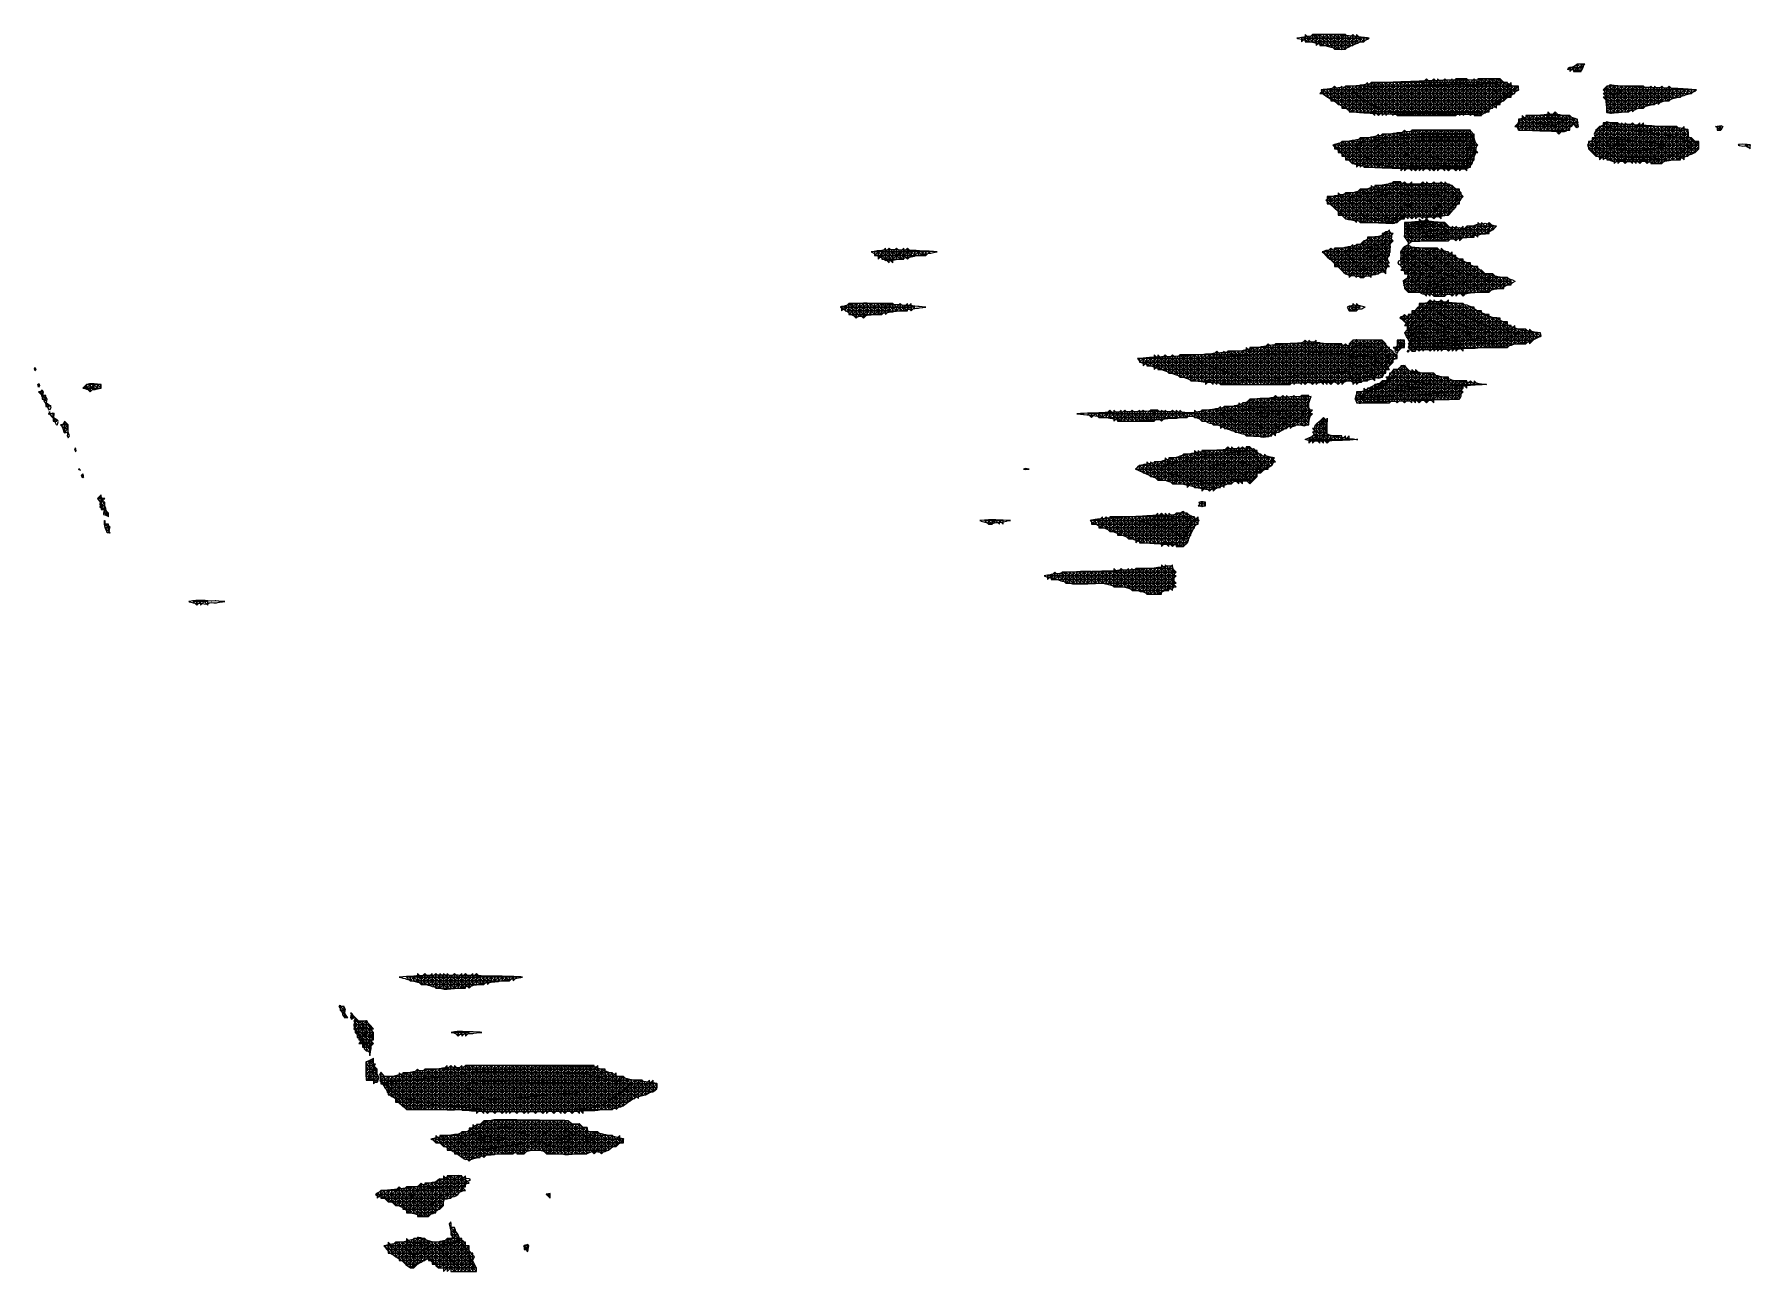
# Model space of a CAD drawing. Header units: metres. Extents: x 4732344 to 4732577, y 2266116 to 2266284.
import ezdxf

# ---------------------------------------------------------------- set-up
doc = ezdxf.new("R2010")
doc.units = ezdxf.units.M
doc.layers.add('TIN', color=5, linetype='Continuous')

msp = doc.modelspace()

# ---------------------------------------------------------------- linework, layer by layer
at = {"layer": 'corte', "color": 1}
for points in [[(4732552.78, 2266279.3, 1328.29), (4732553.14, 2266279.37, 1328.27), (4732553.28, 2266279.41, 1328.26), (4732553.75, 2266279.73, 1328.23), (4732553.77, 2266279.74, 1328.22), (4732553.78, 2266279.74, 1328.22), (4732553.79, 2266279.74, 1328.22), (4732554.28, 2266279.77, 1328.22), (4732554.41, 2266279.73, 1328.22), (4732554.6, 2266279.56, 1328.23), (4732554.54, 2266279.23, 1328.25), (4732554.28, 2266278.83, 1328.28), (4732554.17, 2266278.84, 1328.28), (4732553.78, 2266278.81, 1328.29), (4732553.4, 2266278.86, 1328.3), (4732553.28, 2266278.95, 1328.3), (4732552.99, 2266278.95, 1328.31), (4732552.78, 2266279.07, 1328.31), (4732552.48, 2266278.94, 1328.32), (4732552.56, 2266279.23, 1328.29), (4732552.78, 2266279.3, 1328.29)], [(4732552.95, 2266271.23, 1328.77), (4732552.78, 2266271.11, 1328.78), (4732552.58, 2266270.93, 1328.79), (4732552.43, 2266270.73, 1328.8), (4732552.28, 2266270.63, 1328.81), (4732551.99, 2266270.52, 1328.81), (4732551.78, 2266270.53, 1328.81), (4732551.59, 2266270.54, 1328.81), (4732551.28, 2266270.56, 1328.81), (4732550.94, 2266270.57, 1328.81), (4732550.78, 2266270.57, 1328.81), (4732550.62, 2266270.57, 1328.82), (4732550.28, 2266270.57, 1328.83), (4732549.92, 2266270.6, 1328.84), (4732549.78, 2266270.61, 1328.84), (4732549.65, 2266270.61, 1328.84), (4732549.28, 2266270.61, 1328.84), (4732548.89, 2266270.63, 1328.84), (4732548.78, 2266270.63, 1328.84), (4732548.68, 2266270.63, 1328.84), (4732548.28, 2266270.65, 1328.85), (4732547.86, 2266270.65, 1328.85), (4732547.78, 2266270.65, 1328.85), (4732547.7, 2266270.66, 1328.85), (4732547.28, 2266270.69, 1328.83), (4732546.81, 2266270.71, 1328.82), (4732546.78, 2266270.71, 1328.82), (4732546.75, 2266270.71, 1328.82), (4732546.28, 2266270.72, 1328.81), (4732546.26, 2266270.72, 1328.81), (4732546.03, 2266270.73, 1328.8), (4732545.81, 2266270.77, 1328.8), (4732545.78, 2266270.83, 1328.8), (4732545.54, 2266271.23, 1328.76), (4732545.73, 2266271.69, 1328.74), (4732545.75, 2266271.73, 1328.74), (4732545.76, 2266271.75, 1328.74), (4732545.78, 2266271.8, 1328.73), (4732545.95, 2266272.23, 1328.72), (4732546.16, 2266272.35, 1328.72), (4732546.28, 2266272.35, 1328.72), (4732546.54, 2266272.48, 1328.72), (4732546.78, 2266272.53, 1328.72), (4732546.92, 2266272.59, 1328.72), (4732547.28, 2266272.73, 1328.72), (4732547.78, 2266272.73, 1328.74), (4732547.78, 2266272.73, 1328.74), (4732548.28, 2266272.77, 1328.75), (4732548.32, 2266272.78, 1328.75), (4732548.78, 2266272.85, 1328.76), (4732548.9, 2266272.85, 1328.76), (4732549.28, 2266272.87, 1328.77), (4732549.6, 2266272.91, 1328.77), (4732549.78, 2266272.93, 1328.76), (4732550.08, 2266272.93, 1328.75), (4732550.28, 2266272.95, 1328.75), (4732550.49, 2266272.94, 1328.74), (4732550.78, 2266272.94, 1328.73), (4732551.12, 2266272.89, 1328.72), (4732551.28, 2266272.88, 1328.72), (4732551.4, 2266272.86, 1328.72), (4732551.78, 2266272.78, 1328.71), (4732552.03, 2266272.73, 1328.7), (4732552.28, 2266272.68, 1328.7), (4732552.69, 2266272.64, 1328.7), (4732552.78, 2266272.61, 1328.7), (4732552.99, 2266272.53, 1328.69), (4732553.28, 2266272.44, 1328.68), (4732553.43, 2266272.39, 1328.67), (4732553.74, 2266272.23, 1328.67), (4732553.78, 2266272.03, 1328.67), (4732553.83, 2266271.78, 1328.69), (4732553.82, 2266271.73, 1328.69), (4732553.81, 2266271.7, 1328.69), (4732553.88, 2266271.23, 1328.71), (4732553.78, 2266271.08, 1328.73), (4732553.65, 2266271.11, 1328.73), (4732553.57, 2266271.23, 1328.73), (4732553.28, 2266271.65, 1328.72), (4732552.95, 2266271.23, 1328.77)], [(4732551.78, 2266272.02, 1328.64), (4732551.52, 2266271.73, 1328.65), (4732551.4, 2266271.61, 1328.66), (4732551.28, 2266271.54, 1328.67), (4732551.1, 2266271.55, 1328.67), (4732550.78, 2266271.45, 1328.68), (4732550.58, 2266271.44, 1328.69), (4732550.28, 2266271.45, 1328.7), (4732550.06, 2266271.45, 1328.7), (4732549.78, 2266271.48, 1328.71), (4732549.53, 2266271.48, 1328.71), (4732549.28, 2266271.49, 1328.71), (4732548.96, 2266271.55, 1328.71), (4732548.78, 2266271.56, 1328.71), (4732548.33, 2266271.73, 1328.7), (4732548.28, 2266271.9, 1328.69), (4732548.19, 2266272.14, 1328.68), (4732548.17, 2266272.23, 1328.67), (4732548.26, 2266272.25, 1328.67), (4732548.28, 2266272.26, 1328.67), (4732548.3, 2266272.26, 1328.68), (4732548.78, 2266272.36, 1328.68), (4732548.91, 2266272.37, 1328.69), (4732549.28, 2266272.43, 1328.68), (4732549.51, 2266272.46, 1328.68), (4732549.78, 2266272.48, 1328.68), (4732550.03, 2266272.48, 1328.67), (4732550.28, 2266272.48, 1328.66), (4732550.54, 2266272.48, 1328.65), (4732550.78, 2266272.48, 1328.65), (4732550.99, 2266272.44, 1328.64), (4732551.28, 2266272.4, 1328.64), (4732551.72, 2266272.3, 1328.63), (4732551.78, 2266272.28, 1328.63), (4732551.96, 2266272.23, 1328.62), (4732551.78, 2266272.02, 1328.64)], [(4732572.82, 2266271.27, 1328.28), (4732573.28, 2266271.38, 1328.27), (4732573.53, 2266271.23, 1328.28), (4732573.28, 2266270.77, 1328.31), (4732573, 2266270.96, 1328.3), (4732572.78, 2266271.13, 1328.29), (4732572.54, 2266271.23, 1328.28), (4732572.78, 2266271.27, 1328.28), (4732572.82, 2266271.27, 1328.28)], [(4732536.28, 2266255.9, 1328.7), (4732535.92, 2266255.87, 1328.71), (4732535.78, 2266255.85, 1328.71), (4732535.67, 2266255.84, 1328.72), (4732535.28, 2266255.82, 1328.72), (4732534.82, 2266255.78, 1328.71), (4732534.78, 2266255.77, 1328.71), (4732534.75, 2266255.77, 1328.7), (4732534.28, 2266255.77, 1328.69), (4732534.25, 2266255.76, 1328.69), (4732533.78, 2266255.75, 1328.67), (4732533.29, 2266255.75, 1328.65), (4732533.28, 2266255.75, 1328.65), (4732533.15, 2266255.73, 1328.63), (4732532.81, 2266255.7, 1328.59), (4732532.78, 2266255.7, 1328.58), (4732532.37, 2266255.65, 1328.53), (4732532.28, 2266255.65, 1328.51), (4732532.19, 2266255.65, 1328.51), (4732531.78, 2266255.65, 1328.5), (4732531.68, 2266255.64, 1328.49), (4732531.28, 2266255.63, 1328.48), (4732530.92, 2266255.38, 1328.5), (4732530.78, 2266255.57, 1328.47), (4732530.7, 2266255.73, 1328.45), (4732530.58, 2266255.94, 1328.42), (4732530.34, 2266256.23, 1328.38), (4732530.3, 2266256.26, 1328.38), (4732530.33, 2266256.73, 1328.33), (4732530.33, 2266256.78, 1328.32), (4732530.34, 2266257.23, 1328.27), (4732530.34, 2266257.3, 1328.26), (4732530.4, 2266257.73, 1328.22), (4732530.45, 2266258.06, 1328.18), (4732530.78, 2266258.16, 1328.19), (4732531.03, 2266258.23, 1328.22), (4732531.28, 2266258.29, 1328.25), (4732531.68, 2266258.33, 1328.31), (4732531.78, 2266258.34, 1328.32), (4732531.89, 2266258.34, 1328.34), (4732532.28, 2266258.36, 1328.39), (4732532.57, 2266258.44, 1328.43), (4732532.78, 2266258.42, 1328.46), (4732532.97, 2266258.42, 1328.48), (4732533.28, 2266258.43, 1328.53), (4732533.62, 2266258.39, 1328.57), (4732533.78, 2266258.4, 1328.58), (4732533.95, 2266258.4, 1328.58), (4732534.28, 2266258.34, 1328.58), (4732534.72, 2266258.3, 1328.57), (4732534.78, 2266258.29, 1328.57), (4732534.84, 2266258.3, 1328.57), (4732535.08, 2266258.23, 1328.56), (4732535.24, 2266258.2, 1328.56), (4732535.28, 2266258.18, 1328.56), (4732535.65, 2266258.1, 1328.56), (4732535.78, 2266258.02, 1328.56), (4732536.23, 2266257.73, 1328.57), (4732536.25, 2266257.71, 1328.57), (4732536.28, 2266257.69, 1328.57), (4732536.38, 2266257.63, 1328.57), (4732536.78, 2266257.47, 1328.57), (4732536.99, 2266257.53, 1328.58), (4732537.28, 2266257.54, 1328.58), (4732537.52, 2266257.49, 1328.59), (4732537.78, 2266257.52, 1328.61), (4732538.01, 2266257.46, 1328.63), (4732538.28, 2266257.4, 1328.66), (4732538.47, 2266257.43, 1328.68), (4732538.78, 2266257.45, 1328.7), (4732538.99, 2266257.53, 1328.72), (4732539.28, 2266257.62, 1328.74), (4732539.5, 2266257.73, 1328.75), (4732539.78, 2266257.82, 1328.78), (4732540.08, 2266257.93, 1328.8), (4732540.28, 2266257.97, 1328.8), (4732540.48, 2266258.03, 1328.79), (4732540.78, 2266258.07, 1328.8), (4732540.98, 2266258.04, 1328.81), (4732541.28, 2266258.1, 1328.82), (4732541.55, 2266258.01, 1328.83), (4732541.78, 2266257.96, 1328.84), (4732542.14, 2266257.88, 1328.86), (4732542.28, 2266257.85, 1328.86), (4732542.75, 2266257.73, 1328.88), (4732542.53, 2266257.48, 1328.87), (4732542.31, 2266257.23, 1328.87), (4732542.28, 2266257.21, 1328.86), (4732541.97, 2266257.04, 1328.85), (4732541.78, 2266256.94, 1328.85), (4732541.48, 2266256.73, 1328.84), (4732541.28, 2266256.63, 1328.83), (4732540.88, 2266256.63, 1328.83), (4732540.78, 2266256.63, 1328.83), (4732540.49, 2266256.52, 1328.84), (4732540.28, 2266256.46, 1328.84), (4732540.08, 2266256.43, 1328.84), (4732539.78, 2266256.42, 1328.83), (4732539.3, 2266256.25, 1328.79), (4732539.28, 2266256.25, 1328.79), (4732539.24, 2266256.23, 1328.79), (4732538.78, 2266256.11, 1328.75), (4732538.65, 2266256.11, 1328.74), (4732538.28, 2266256.11, 1328.72), (4732538.12, 2266256.08, 1328.72), (4732537.78, 2266256, 1328.71), (4732537.55, 2266256, 1328.71), (4732537.28, 2266255.97, 1328.7), (4732537.05, 2266255.97, 1328.7), (4732536.78, 2266255.97, 1328.69), (4732536.48, 2266255.93, 1328.69), (4732536.28, 2266255.9, 1328.7)], [(4732536.28, 2266256.7, 1328.54), (4732536.23, 2266256.69, 1328.54), (4732535.78, 2266256.58, 1328.56), (4732535.46, 2266256.55, 1328.57), (4732535.28, 2266256.54, 1328.58), (4732535.03, 2266256.48, 1328.59), (4732534.78, 2266256.43, 1328.58), (4732534.47, 2266256.43, 1328.57), (4732534.28, 2266256.41, 1328.57), (4732533.92, 2266256.38, 1328.56), (4732533.78, 2266256.37, 1328.55), (4732533.66, 2266256.36, 1328.55), (4732533.28, 2266256.34, 1328.52), (4732532.83, 2266256.28, 1328.46), (4732532.78, 2266256.28, 1328.46), (4732532.74, 2266256.27, 1328.45), (4732532.55, 2266256.23, 1328.42), (4732532.32, 2266256.2, 1328.39), (4732532.28, 2266256.19, 1328.39), (4732531.85, 2266256.17, 1328.34), (4732531.78, 2266256.17, 1328.34), (4732531.36, 2266256.15, 1328.33), (4732531.28, 2266256.15, 1328.32), (4732531.21, 2266256.16, 1328.32), (4732531.16, 2266256.23, 1328.31), (4732530.78, 2266256.57, 1328.26), (4732530.68, 2266256.64, 1328.25), (4732530.69, 2266256.73, 1328.24), (4732530.66, 2266257.11, 1328.19), (4732530.66, 2266257.23, 1328.18), (4732530.67, 2266257.63, 1328.14), (4732530.69, 2266257.73, 1328.13), (4732530.7, 2266257.81, 1328.12), (4732530.78, 2266257.84, 1328.12), (4732530.92, 2266257.88, 1328.12), (4732531.28, 2266258.04, 1328.17), (4732531.43, 2266258.09, 1328.18), (4732531.78, 2266258.12, 1328.23), (4732531.87, 2266258.14, 1328.24), (4732532.28, 2266258.16, 1328.3), (4732532.68, 2266258.23, 1328.35), (4732532.76, 2266258.26, 1328.36), (4732532.78, 2266258.25, 1328.36), (4732532.8, 2266258.25, 1328.37), (4732533.28, 2266258.26, 1328.43), (4732533.55, 2266258.23, 1328.47), (4732533.75, 2266258.21, 1328.49), (4732533.78, 2266258.21, 1328.49), (4732534.18, 2266258.13, 1328.49), (4732534.28, 2266258.1, 1328.49), (4732534.61, 2266258.07, 1328.49), (4732534.78, 2266258, 1328.49), (4732534.99, 2266257.95, 1328.49), (4732535.28, 2266257.81, 1328.49), (4732535.34, 2266257.79, 1328.49), (4732535.43, 2266257.73, 1328.49), (4732535.78, 2266257.47, 1328.5), (4732535.91, 2266257.37, 1328.5), (4732536.04, 2266257.23, 1328.51), (4732535.97, 2266256.93, 1328.53), (4732536.28, 2266256.8, 1328.53), (4732536.31, 2266256.77, 1328.54), (4732536.39, 2266256.73, 1328.54), (4732536.31, 2266256.7, 1328.54), (4732536.28, 2266256.7, 1328.54)], [(4732534.28, 2266257.86, 1328.41), (4732534.39, 2266257.85, 1328.41), (4732534.67, 2266257.73, 1328.41), (4732534.78, 2266257.47, 1328.43), (4732534.85, 2266257.3, 1328.43), (4732535.16, 2266257.23, 1328.43), (4732534.85, 2266257.16, 1328.44), (4732534.78, 2266257.14, 1328.45), (4732534.45, 2266257.06, 1328.45), (4732534.28, 2266257.05, 1328.45), (4732534.07, 2266257.03, 1328.44), (4732533.78, 2266256.99, 1328.43), (4732533.51, 2266256.97, 1328.42), (4732533.28, 2266256.93, 1328.39), (4732533.11, 2266256.9, 1328.37), (4732532.78, 2266256.85, 1328.33), (4732532.68, 2266256.83, 1328.32), (4732532.28, 2266256.76, 1328.26), (4732532.1, 2266256.73, 1328.24), (4732531.78, 2266256.69, 1328.2), (4732531.73, 2266256.69, 1328.19), (4732531.28, 2266256.67, 1328.17), (4732531.21, 2266256.73, 1328.16), (4732531.2, 2266256.81, 1328.15), (4732530.96, 2266257.23, 1328.09), (4732530.97, 2266257.54, 1328.06), (4732531.15, 2266257.73, 1328.06), (4732531.28, 2266257.8, 1328.08), (4732531.62, 2266257.9, 1328.12), (4732531.78, 2266257.91, 1328.14), (4732532.04, 2266257.98, 1328.17), (4732532.28, 2266257.98, 1328.21), (4732532.59, 2266258.04, 1328.25), (4732532.78, 2266258.04, 1328.27), (4732533.09, 2266258.05, 1328.32), (4732533.28, 2266258.03, 1328.34), (4732533.54, 2266258, 1328.38), (4732533.78, 2266257.98, 1328.4), (4732533.99, 2266257.94, 1328.41), (4732534.28, 2266257.86, 1328.41)], [(4732531.26, 2266257.23, 1328), (4732531.26, 2266257.26, 1328), (4732531.28, 2266257.28, 1328), (4732531.45, 2266257.41, 1328.02), (4732531.78, 2266257.23, 1328.07), (4732531.28, 2266257.19, 1328.01), (4732531.26, 2266257.23, 1328)], [(4732533.86, 2266257.73, 1328.31), (4732533.78, 2266257.66, 1328.31), (4732533.43, 2266257.59, 1328.29), (4732533.28, 2266257.56, 1328.27), (4732533.06, 2266257.51, 1328.24), (4732532.78, 2266257.45, 1328.2), (4732532.57, 2266257.45, 1328.17), (4732532.28, 2266257.38, 1328.13), (4732531.78, 2266257.23, 1328.07), (4732531.9, 2266257.73, 1328.07), (4732532.2, 2266257.81, 1328.1), (4732532.28, 2266257.81, 1328.11), (4732532.38, 2266257.83, 1328.13), (4732532.78, 2266257.83, 1328.18), (4732532.88, 2266257.83, 1328.2), (4732533.28, 2266257.8, 1328.25), (4732533.33, 2266257.79, 1328.26), (4732533.78, 2266257.76, 1328.31), (4732533.8, 2266257.75, 1328.31), (4732533.86, 2266257.73, 1328.31)], [(4732537.81, 2266253.23, 1328.8), (4732538.28, 2266252.99, 1328.8), (4732538.46, 2266252.92, 1328.8), (4732538.78, 2266252.77, 1328.8), (4732538.8, 2266252.76, 1328.8), (4732538.84, 2266252.73, 1328.8), (4732539.11, 2266252.56, 1328.8), (4732539.28, 2266252.45, 1328.8), (4732539.72, 2266252.29, 1328.8), (4732539.78, 2266252.27, 1328.8), (4732539.81, 2266252.27, 1328.8), (4732539.88, 2266252.23, 1328.8), (4732540.16, 2266252.12, 1328.79), (4732540.28, 2266252.02, 1328.79), (4732540.43, 2266251.89, 1328.79), (4732540.58, 2266251.73, 1328.79), (4732540.69, 2266251.65, 1328.79), (4732540.78, 2266251.58, 1328.79), (4732541.22, 2266251.23, 1328.8), (4732541.27, 2266251.23, 1328.81), (4732541.28, 2266251.22, 1328.81), (4732541.29, 2266251.22, 1328.81), (4732541.78, 2266251.13, 1328.83), (4732542.11, 2266251.06, 1328.84), (4732542.28, 2266251.03, 1328.84), (4732542.54, 2266250.98, 1328.85), (4732542.78, 2266250.93, 1328.86), (4732542.94, 2266250.9, 1328.86), (4732543.28, 2266250.83, 1328.87), (4732543.74, 2266250.77, 1328.87), (4732543.78, 2266250.77, 1328.88), (4732543.81, 2266250.77, 1328.88), (4732544.03, 2266250.73, 1328.88), (4732544.28, 2266250.66, 1328.88), (4732544.41, 2266250.6, 1328.88), (4732544.78, 2266250.45, 1328.89), (4732544.98, 2266250.44, 1328.89), (4732545.28, 2266250.25, 1328.9), (4732545.31, 2266250.23, 1328.9), (4732545.28, 2266250.21, 1328.9), (4732544.99, 2266250.03, 1328.9), (4732544.78, 2266249.9, 1328.89), (4732544.33, 2266249.73, 1328.89), (4732544.29, 2266249.72, 1328.89), (4732544.28, 2266249.72, 1328.89), (4732543.96, 2266249.55, 1328.89), (4732543.78, 2266249.45, 1328.89), (4732543.63, 2266249.38, 1328.88), (4732543.28, 2266249.23, 1328.88), (4732542.86, 2266249.16, 1328.87), (4732542.78, 2266249.16, 1328.87), (4732542.69, 2266249.15, 1328.87), (4732542.28, 2266249.07, 1328.86), (4732542, 2266248.96, 1328.86), (4732541.78, 2266248.87, 1328.86), (4732541.36, 2266248.82, 1328.85), (4732541.28, 2266248.79, 1328.85), (4732540.84, 2266248.79, 1328.83), (4732540.78, 2266248.79, 1328.83), (4732540.73, 2266248.78, 1328.83), (4732540.4, 2266248.73, 1328.82), (4732540.28, 2266248.72, 1328.81), (4732539.85, 2266248.67, 1328.8), (4732539.78, 2266248.67, 1328.8), (4732539.7, 2266248.66, 1328.79), (4732539.28, 2266248.61, 1328.78), (4732538.97, 2266248.55, 1328.77), (4732538.78, 2266248.54, 1328.76), (4732538.59, 2266248.54, 1328.76), (4732538.28, 2266248.54, 1328.75), (4732537.97, 2266248.54, 1328.74), (4732537.78, 2266248.54, 1328.73), (4732537.58, 2266248.54, 1328.72), (4732537.28, 2266248.51, 1328.71), (4732537.03, 2266248.49, 1328.7), (4732536.78, 2266248.46, 1328.7), (4732536.57, 2266248.45, 1328.69), (4732536.28, 2266248.44, 1328.68), (4732535.98, 2266248.44, 1328.67), (4732535.78, 2266248.44, 1328.66), (4732535.61, 2266248.41, 1328.65), (4732535.28, 2266248.37, 1328.64), (4732534.9, 2266248.36, 1328.63), (4732534.78, 2266248.34, 1328.63), (4732534.67, 2266248.34, 1328.62), (4732534.28, 2266248.34, 1328.61), (4732534.14, 2266248.37, 1328.6), (4732533.78, 2266248.46, 1328.59), (4732533.53, 2266248.49, 1328.58), (4732533.28, 2266248.49, 1328.57), (4732533.01, 2266248.5, 1328.55), (4732532.78, 2266248.48, 1328.54), (4732532.61, 2266248.56, 1328.53), (4732532.45, 2266248.73, 1328.52), (4732532.28, 2266248.87, 1328.51), (4732532.1, 2266248.92, 1328.5), (4732531.78, 2266248.88, 1328.49), (4732531.36, 2266248.81, 1328.46), (4732531.28, 2266248.8, 1328.45), (4732530.9, 2266248.85, 1328.43), (4732530.78, 2266248.92, 1328.42), (4732530.43, 2266249.23, 1328.38), (4732530.37, 2266249.33, 1328.38), (4732530.28, 2266249.59, 1328.37), (4732530.19, 2266249.65, 1328.36), (4732530.24, 2266249.73, 1328.36), (4732530.25, 2266249.76, 1328.36), (4732530.16, 2266250.23, 1328.34), (4732530.18, 2266250.33, 1328.34), (4732530.28, 2266250.42, 1328.35), (4732530.74, 2266250.73, 1328.37), (4732530.75, 2266250.77, 1328.37), (4732530.78, 2266251.11, 1328.37), (4732530.79, 2266251.23, 1328.36), (4732530.78, 2266251.24, 1328.36), (4732530.5, 2266251.46, 1328.36), (4732530.28, 2266251.57, 1328.36), (4732530.19, 2266251.65, 1328.36), (4732530.15, 2266251.73, 1328.37), (4732530.03, 2266251.98, 1328.38), (4732529.87, 2266252.23, 1328.39), (4732529.78, 2266252.37, 1328.39), (4732529.57, 2266252.53, 1328.36), (4732529.44, 2266252.73, 1328.36), (4732529.51, 2266253, 1328.4), (4732529.78, 2266253.11, 1328.46), (4732529.82, 2266253.23, 1328.48), (4732529.82, 2266253.27, 1328.48), (4732529.86, 2266253.73, 1328.53), (4732529.82, 2266254.2, 1328.57), (4732529.82, 2266254.23, 1328.57), (4732529.91, 2266254.37, 1328.57), (4732530.08, 2266254.73, 1328.54), (4732530.28, 2266254.96, 1328.52), (4732530.68, 2266255.14, 1328.52), (4732530.78, 2266255.15, 1328.52), (4732530.92, 2266255.1, 1328.53), (4732531.28, 2266254.85, 1328.57), (4732531.67, 2266254.84, 1328.58), (4732531.78, 2266254.83, 1328.59), (4732531.88, 2266254.83, 1328.59), (4732532.28, 2266254.8, 1328.61), (4732532.71, 2266254.73, 1328.63), (4732532.78, 2266254.73, 1328.63), (4732533.24, 2266254.7, 1328.69), (4732533.28, 2266254.69, 1328.69), (4732533.33, 2266254.69, 1328.69), (4732533.78, 2266254.66, 1328.71), (4732533.87, 2266254.65, 1328.71), (4732534.28, 2266254.6, 1328.73), (4732534.65, 2266254.6, 1328.74), (4732534.78, 2266254.57, 1328.74), (4732535, 2266254.52, 1328.75), (4732535.28, 2266254.45, 1328.77), (4732535.66, 2266254.36, 1328.78), (4732535.78, 2266254.35, 1328.79), (4732535.87, 2266254.33, 1328.79), (4732536.14, 2266254.23, 1328.8), (4732536.28, 2266254.15, 1328.8), (4732536.54, 2266254, 1328.8), (4732536.78, 2266253.86, 1328.8), (4732536.86, 2266253.81, 1328.8), (4732536.98, 2266253.73, 1328.8), (4732537.28, 2266253.56, 1328.8), (4732537.47, 2266253.43, 1328.8), (4732537.78, 2266253.25, 1328.8), (4732537.79, 2266253.25, 1328.8), (4732537.81, 2266253.23, 1328.8)], [(4732538.78, 2266249.29, 1328.65), (4732538.31, 2266249.27, 1328.64), (4732538.28, 2266249.26, 1328.63), (4732537.81, 2266249.26, 1328.62), (4732537.78, 2266249.26, 1328.62), (4732537.76, 2266249.26, 1328.62), (4732537.63, 2266249.23, 1328.61), (4732537.28, 2266249.17, 1328.6), (4732537.21, 2266249.17, 1328.6), (4732536.78, 2266249.1, 1328.59), (4732536.44, 2266249.07, 1328.57), (4732536.28, 2266249.06, 1328.57), (4732536.1, 2266249.06, 1328.56), (4732535.78, 2266249.04, 1328.55), (4732535.54, 2266249, 1328.54), (4732535.28, 2266248.95, 1328.53), (4732534.94, 2266248.89, 1328.52), (4732534.78, 2266248.87, 1328.52), (4732534.65, 2266248.86, 1328.51), (4732534.28, 2266248.86, 1328.5), (4732533.98, 2266248.93, 1328.49), (4732533.78, 2266248.97, 1328.48), (4732533.55, 2266249, 1328.47), (4732533.28, 2266249.1, 1328.46), (4732533.15, 2266249.11, 1328.45), (4732532.78, 2266249.18, 1328.43), (4732532.71, 2266249.23, 1328.43), (4732532.28, 2266249.58, 1328.4), (4732532, 2266249.73, 1328.38), (4732531.78, 2266249.86, 1328.36), (4732531.37, 2266250.14, 1328.33), (4732531.28, 2266250.15, 1328.32), (4732531.25, 2266250.2, 1328.32), (4732531.23, 2266250.23, 1328.32), (4732531.26, 2266250.25, 1328.32), (4732531.28, 2266250.32, 1328.32), (4732531.41, 2266250.73, 1328.32), (4732531.64, 2266251.09, 1328.33), (4732531.72, 2266251.23, 1328.33), (4732531.61, 2266251.57, 1328.35), (4732531.4, 2266251.73, 1328.35), (4732531.33, 2266251.78, 1328.35), (4732531.28, 2266251.8, 1328.35), (4732530.98, 2266251.94, 1328.34), (4732530.78, 2266252.11, 1328.34), (4732530.62, 2266252.23, 1328.34), (4732530.4, 2266252.36, 1328.34), (4732530.28, 2266252.55, 1328.35), (4732530.16, 2266252.73, 1328.36), (4732530.1, 2266253.05, 1328.39), (4732530.16, 2266253.23, 1328.41), (4732530.13, 2266253.59, 1328.44), (4732530.15, 2266253.73, 1328.45), (4732530.13, 2266253.88, 1328.47), (4732530.15, 2266254.23, 1328.49), (4732530.28, 2266254.42, 1328.48), (4732530.5, 2266254.52, 1328.48), (4732530.78, 2266254.53, 1328.49), (4732531.02, 2266254.5, 1328.5), (4732531.28, 2266254.47, 1328.51), (4732531.51, 2266254.46, 1328.52), (4732531.78, 2266254.43, 1328.53), (4732532.13, 2266254.38, 1328.55), (4732532.28, 2266254.37, 1328.56), (4732532.7, 2266254.31, 1328.58), (4732532.78, 2266254.3, 1328.58), (4732532.84, 2266254.3, 1328.58), (4732533.25, 2266254.23, 1328.6), (4732533.27, 2266254.22, 1328.6), (4732533.28, 2266254.22, 1328.6), (4732533.58, 2266254.04, 1328.6), (4732533.78, 2266253.91, 1328.6), (4732533.89, 2266253.84, 1328.6), (4732534.07, 2266253.73, 1328.6), (4732534.2, 2266253.66, 1328.6), (4732534.28, 2266253.61, 1328.6), (4732534.52, 2266253.47, 1328.6), (4732534.78, 2266253.31, 1328.6), (4732534.9, 2266253.23, 1328.6), (4732535.28, 2266253.01, 1328.6), (4732535.45, 2266252.91, 1328.6), (4732535.75, 2266252.73, 1328.6), (4732535.78, 2266252.72, 1328.6), (4732536.07, 2266252.53, 1328.6), (4732536.28, 2266252.41, 1328.6), (4732536.57, 2266252.23, 1328.6), (4732536.78, 2266252.11, 1328.6), (4732537.1, 2266251.92, 1328.6), (4732537.28, 2266251.81, 1328.6), (4732537.32, 2266251.78, 1328.6), (4732537.4, 2266251.73, 1328.6), (4732537.78, 2266251.53, 1328.6), (4732537.98, 2266251.44, 1328.6), (4732538.28, 2266251.25, 1328.6), (4732538.29, 2266251.25, 1328.6), (4732538.31, 2266251.23, 1328.6), (4732538.7, 2266251.16, 1328.62), (4732538.78, 2266251.14, 1328.62), (4732539.12, 2266251.08, 1328.63), (4732539.28, 2266251.05, 1328.64), (4732539.51, 2266251, 1328.65), (4732539.78, 2266250.95, 1328.66), (4732539.96, 2266250.91, 1328.67), (4732540.28, 2266250.85, 1328.68), (4732540.76, 2266250.76, 1328.7), (4732540.78, 2266250.75, 1328.7), (4732540.79, 2266250.75, 1328.7), (4732540.87, 2266250.73, 1328.7), (4732541.28, 2266250.59, 1328.72), (4732541.54, 2266250.49, 1328.73), (4732541.78, 2266250.41, 1328.74), (4732542.25, 2266250.23, 1328.76), (4732541.91, 2266250.1, 1328.75), (4732541.78, 2266250.05, 1328.74), (4732541.46, 2266249.92, 1328.73), (4732541.28, 2266249.84, 1328.73), (4732540.83, 2266249.79, 1328.71), (4732540.78, 2266249.77, 1328.71), (4732540.75, 2266249.76, 1328.71), (4732540.64, 2266249.73, 1328.71), (4732540.28, 2266249.64, 1328.7), (4732539.96, 2266249.55, 1328.69), (4732539.78, 2266249.51, 1328.68), (4732539.52, 2266249.48, 1328.67), (4732539.28, 2266249.44, 1328.67), (4732539.12, 2266249.4, 1328.66), (4732538.78, 2266249.29, 1328.65)], [(4732534.1, 2266249.41, 1328.39), (4732533.78, 2266249.47, 1328.37), (4732533.58, 2266249.53, 1328.37), (4732533.28, 2266249.72, 1328.35), (4732533.22, 2266249.73, 1328.35), (4732532.87, 2266249.83, 1328.33), (4732532.78, 2266249.86, 1328.32), (4732532.55, 2266249.97, 1328.31), (4732532.28, 2266250.12, 1328.29), (4732532.11, 2266250.23, 1328.28), (4732532.12, 2266250.58, 1328.27), (4732532.11, 2266250.73, 1328.27), (4732532.18, 2266250.83, 1328.27), (4732532.28, 2266250.95, 1328.27), (4732532.56, 2266251.23, 1328.29), (4732532.53, 2266251.48, 1328.3), (4732532.48, 2266251.73, 1328.33), (4732532.28, 2266251.94, 1328.33), (4732532.11, 2266252.07, 1328.33), (4732531.81, 2266252.23, 1328.33), (4732531.78, 2266252.26, 1328.33), (4732531.51, 2266252.47, 1328.33), (4732531.28, 2266252.47, 1328.31), (4732531.13, 2266252.59, 1328.31), (4732530.81, 2266252.73, 1328.3), (4732530.78, 2266252.76, 1328.31), (4732530.62, 2266253.08, 1328.32), (4732530.6, 2266253.23, 1328.34), (4732530.58, 2266253.43, 1328.36), (4732530.61, 2266253.73, 1328.38), (4732530.78, 2266254.06, 1328.41), (4732531.01, 2266253.96, 1328.41), (4732531.28, 2266253.75, 1328.4), (4732531.3, 2266253.73, 1328.4), (4732531.57, 2266253.53, 1328.4), (4732531.78, 2266253.37, 1328.4), (4732532.01, 2266253.23, 1328.4), (4732532.18, 2266253.14, 1328.4), (4732532.28, 2266253.07, 1328.4), (4732532.69, 2266252.83, 1328.4), (4732532.78, 2266252.77, 1328.4), (4732532.84, 2266252.73, 1328.4), (4732533.28, 2266252.48, 1328.4), (4732533.67, 2266252.23, 1328.4), (4732533.74, 2266252.19, 1328.4), (4732533.78, 2266252.17, 1328.4), (4732534.05, 2266252.01, 1328.4), (4732534.28, 2266251.87, 1328.4), (4732534.51, 2266251.73, 1328.4), (4732534.78, 2266251.59, 1328.4), (4732535, 2266251.46, 1328.4), (4732535.28, 2266251.31, 1328.4), (4732535.43, 2266251.23, 1328.4), (4732535.72, 2266251.18, 1328.42), (4732535.78, 2266251.17, 1328.42), (4732535.86, 2266251.15, 1328.42), (4732536.28, 2266251.07, 1328.44), (4732536.56, 2266251.01, 1328.45), (4732536.78, 2266250.97, 1328.46), (4732537.11, 2266250.9, 1328.47), (4732537.28, 2266250.87, 1328.47), (4732537.39, 2266250.85, 1328.48), (4732537.78, 2266250.77, 1328.49), (4732537.98, 2266250.73, 1328.5), (4732538.28, 2266250.61, 1328.51), (4732538.49, 2266250.53, 1328.52), (4732538.78, 2266250.4, 1328.53), (4732539.17, 2266250.23, 1328.55), (4732538.78, 2266250.12, 1328.54), (4732538.64, 2266250.09, 1328.53), (4732538.28, 2266250, 1328.52), (4732538.05, 2266249.96, 1328.52), (4732537.78, 2266249.95, 1328.51), (4732537.61, 2266249.91, 1328.5), (4732537.28, 2266249.83, 1328.49), (4732536.79, 2266249.74, 1328.48), (4732536.78, 2266249.74, 1328.47), (4732536.73, 2266249.73, 1328.47), (4732536.33, 2266249.68, 1328.46), (4732536.28, 2266249.68, 1328.46), (4732536.22, 2266249.67, 1328.46), (4732535.78, 2266249.61, 1328.44), (4732535.46, 2266249.55, 1328.43), (4732535.28, 2266249.52, 1328.43), (4732535.05, 2266249.47, 1328.42), (4732534.78, 2266249.42, 1328.41), (4732534.45, 2266249.4, 1328.4), (4732534.28, 2266249.38, 1328.39), (4732534.1, 2266249.41, 1328.39)], [(4732536.01, 2266250.23, 1328.34), (4732535.82, 2266250.19, 1328.33), (4732535.78, 2266250.19, 1328.33), (4732535.4, 2266250.11, 1328.32), (4732535.28, 2266250.09, 1328.32), (4732535.09, 2266250.05, 1328.31), (4732534.78, 2266249.99, 1328.3), (4732534.57, 2266249.95, 1328.29), (4732534.28, 2266249.91, 1328.29), (4732534.09, 2266249.93, 1328.28), (4732533.78, 2266249.98, 1328.27), (4732533.32, 2266250.23, 1328.25), (4732533.28, 2266250.46, 1328.24), (4732533.21, 2266250.66, 1328.24), (4732533.2, 2266250.73, 1328.24), (4732533.24, 2266250.77, 1328.24), (4732533.28, 2266250.8, 1328.24), (4732533.34, 2266250.8, 1328.24), (4732533.78, 2266250.99, 1328.25), (4732533.99, 2266250.94, 1328.26), (4732534.28, 2266250.89, 1328.27), (4732534.71, 2266250.81, 1328.29), (4732534.78, 2266250.79, 1328.29), (4732535.07, 2266250.73, 1328.3), (4732535.28, 2266250.63, 1328.31), (4732535.54, 2266250.5, 1328.32), (4732535.78, 2266250.36, 1328.33), (4732536.01, 2266250.23, 1328.34)], [(4732544.37, 2266244.23, 1328.82), (4732544.67, 2266244.13, 1328.83), (4732544.78, 2266244.09, 1328.83), (4732545.07, 2266244.02, 1328.84), (4732545.28, 2266243.94, 1328.85), (4732545.43, 2266243.88, 1328.85), (4732545.78, 2266243.76, 1328.87), (4732545.8, 2266243.75, 1328.87), (4732545.84, 2266243.73, 1328.87), (4732546.21, 2266243.67, 1328.88), (4732546.28, 2266243.65, 1328.89), (4732546.38, 2266243.63, 1328.89), (4732546.78, 2266243.56, 1328.91), (4732546.99, 2266243.53, 1328.91), (4732547.28, 2266243.47, 1328.91), (4732547.57, 2266243.44, 1328.91), (4732547.78, 2266243.42, 1328.91), (4732548.17, 2266243.34, 1328.92), (4732548.28, 2266243.34, 1328.92), (4732548.37, 2266243.33, 1328.92), (4732548.75, 2266243.23, 1328.93), (4732548.78, 2266242.98, 1328.93), (4732548.82, 2266242.78, 1328.93), (4732548.82, 2266242.73, 1328.93), (4732548.8, 2266242.72, 1328.93), (4732548.78, 2266242.71, 1328.93), (4732548.75, 2266242.71, 1328.93), (4732548.28, 2266242.51, 1328.93), (4732547.81, 2266242.27, 1328.92), (4732547.78, 2266242.25, 1328.93), (4732547.77, 2266242.25, 1328.93), (4732547.75, 2266242.23, 1328.93), (4732547.28, 2266241.98, 1328.93), (4732547, 2266241.96, 1328.93), (4732546.78, 2266241.92, 1328.93), (4732546.32, 2266241.77, 1328.92), (4732546.28, 2266241.76, 1328.92), (4732546.25, 2266241.76, 1328.92), (4732545.78, 2266241.76, 1328.9), (4732545.61, 2266241.73, 1328.89), (4732545.32, 2266241.69, 1328.88), (4732545.28, 2266241.69, 1328.88), (4732545.22, 2266241.67, 1328.88), (4732544.78, 2266241.51, 1328.88), (4732544.51, 2266241.47, 1328.88), (4732544.28, 2266241.4, 1328.89), (4732543.95, 2266241.4, 1328.89), (4732543.78, 2266241.4, 1328.89), (4732543.62, 2266241.39, 1328.89), (4732543.28, 2266241.38, 1328.88), (4732543.17, 2266241.35, 1328.88), (4732542.78, 2266241.27, 1328.87), (4732542.74, 2266241.27, 1328.87), (4732542.28, 2266241.27, 1328.85), (4732541.82, 2266241.27, 1328.85), (4732541.78, 2266241.27, 1328.85), (4732541.32, 2266241.27, 1328.85), (4732541.28, 2266241.27, 1328.85), (4732541.25, 2266241.26, 1328.85), (4732541.09, 2266241.23, 1328.85), (4732540.78, 2266241.18, 1328.85), (4732540.73, 2266241.18, 1328.85), (4732540.28, 2266241.16, 1328.85), (4732539.89, 2266241.12, 1328.85), (4732539.78, 2266241.12, 1328.84), (4732539.66, 2266241.12, 1328.84), (4732539.28, 2266241.12, 1328.83), (4732539.16, 2266241.12, 1328.82), (4732538.78, 2266241.12, 1328.81), (4732538.43, 2266241.09, 1328.82), (4732538.28, 2266241.09, 1328.82), (4732537.98, 2266241.04, 1328.82), (4732537.78, 2266241.02, 1328.82), (4732537.57, 2266241.02, 1328.82), (4732537.28, 2266241.03, 1328.82), (4732537.07, 2266241.03, 1328.82), (4732536.78, 2266241.01, 1328.82), (4732536.55, 2266241.01, 1328.81), (4732536.28, 2266240.97, 1328.8), (4732536.04, 2266240.97, 1328.8), (4732535.78, 2266240.97, 1328.79), (4732535.52, 2266240.97, 1328.79), (4732535.28, 2266240.97, 1328.79), (4732535.01, 2266240.97, 1328.78), (4732534.78, 2266240.97, 1328.78), (4732534.51, 2266240.97, 1328.78), (4732534.28, 2266240.96, 1328.78), (4732534, 2266240.95, 1328.78), (4732533.78, 2266240.94, 1328.78), (4732533.59, 2266240.92, 1328.78), (4732533.28, 2266240.92, 1328.77), (4732532.96, 2266240.92, 1328.76), (4732532.78, 2266240.92, 1328.75), (4732532.46, 2266240.92, 1328.74), (4732532.28, 2266240.92, 1328.74), (4732532.1, 2266240.92, 1328.73), (4732531.78, 2266240.92, 1328.72), (4732531.4, 2266240.86, 1328.72), (4732531.28, 2266240.84, 1328.72), (4732530.87, 2266241.23, 1328.66), (4732530.85, 2266241.3, 1328.65), (4732531.04, 2266241.73, 1328.6), (4732531.04, 2266241.99, 1328.57), (4732530.88, 2266242.23, 1328.54), (4732530.78, 2266242.41, 1328.52), (4732530.65, 2266242.6, 1328.49), (4732530.57, 2266242.73, 1328.47), (4732530.4, 2266243.11, 1328.4), (4732530.35, 2266243.23, 1328.38), (4732530.64, 2266243.59, 1328.37), (4732530.72, 2266243.73, 1328.36), (4732530.71, 2266243.8, 1328.35), (4732530.71, 2266244.23, 1328.34), (4732530.55, 2266244.51, 1328.33), (4732530.4, 2266244.73, 1328.32), (4732530.28, 2266245, 1328.31), (4732529.96, 2266245.05, 1328.26), (4732529.78, 2266245.14, 1328.23), (4732529.74, 2266245.19, 1328.23), (4732529.72, 2266245.23, 1328.23), (4732529.78, 2266245.44, 1328.24), (4732529.99, 2266245.45, 1328.28), (4732530.28, 2266245.5, 1328.33), (4732530.48, 2266245.54, 1328.36), (4732530.78, 2266245.5, 1328.4), (4732530.91, 2266245.6, 1328.41), (4732531.22, 2266245.73, 1328.42), (4732531.28, 2266245.76, 1328.43), (4732531.52, 2266245.99, 1328.44), (4732531.77, 2266246.23, 1328.47), (4732531.77, 2266246.24, 1328.47), (4732531.78, 2266246.25, 1328.47), (4732532.16, 2266246.73, 1328.52), (4732532.28, 2266246.82, 1328.53), (4732532.49, 2266247.02, 1328.54), (4732532.78, 2266247.21, 1328.56), (4732532.79, 2266247.22, 1328.56), (4732532.87, 2266247.23, 1328.56), (4732533.19, 2266247.32, 1328.58), (4732533.28, 2266247.32, 1328.58), (4732533.36, 2266247.32, 1328.59), (4732533.78, 2266247.47, 1328.6), (4732534.03, 2266247.48, 1328.61), (4732534.28, 2266247.51, 1328.62), (4732534.52, 2266247.49, 1328.63), (4732534.78, 2266247.49, 1328.64), (4732535.03, 2266247.49, 1328.65), (4732535.28, 2266247.46, 1328.66), (4732535.57, 2266247.45, 1328.67), (4732535.78, 2266247.44, 1328.68), (4732535.99, 2266247.44, 1328.68), (4732536.28, 2266247.4, 1328.69), (4732536.66, 2266247.35, 1328.71), (4732536.78, 2266247.34, 1328.71), (4732537.21, 2266247.3, 1328.73), (4732537.28, 2266247.3, 1328.73), (4732537.35, 2266247.3, 1328.73), (4732537.78, 2266247.25, 1328.75), (4732537.87, 2266247.23, 1328.75), (4732538.21, 2266247.17, 1328.77), (4732538.28, 2266247.14, 1328.77), (4732538.42, 2266247.09, 1328.77), (4732538.78, 2266247.02, 1328.79), (4732538.97, 2266246.93, 1328.79), (4732539.28, 2266246.8, 1328.8), (4732539.33, 2266246.79, 1328.8), (4732539.43, 2266246.73, 1328.8), (4732539.65, 2266246.6, 1328.8), (4732539.78, 2266246.52, 1328.8), (4732539.95, 2266246.41, 1328.8), (4732540.28, 2266246.23, 1328.8), (4732540.28, 2266246.23, 1328.8), (4732540.61, 2266246.06, 1328.8), (4732540.78, 2266245.97, 1328.8), (4732541.25, 2266245.76, 1328.81), (4732541.28, 2266245.75, 1328.81), (4732541.29, 2266245.75, 1328.81), (4732541.31, 2266245.73, 1328.81), (4732541.78, 2266245.5, 1328.81), (4732541.97, 2266245.43, 1328.81), (4732542.28, 2266245.32, 1328.82), (4732542.73, 2266245.29, 1328.82), (4732542.78, 2266245.29, 1328.82), (4732542.87, 2266245.23, 1328.82), (4732543.1, 2266245.06, 1328.82), (4732543.28, 2266244.93, 1328.82), (4732543.73, 2266244.73, 1328.82), (4732543.78, 2266244.71, 1328.82), (4732544.09, 2266244.55, 1328.81), (4732544.28, 2266244.33, 1328.81), (4732544.37, 2266244.23, 1328.82)], [(4732540.24, 2266244.69, 1328.61), (4732540.28, 2266244.67, 1328.61), (4732540.57, 2266244.52, 1328.61), (4732540.78, 2266244.41, 1328.61), (4732541.12, 2266244.23, 1328.62), (4732541.25, 2266244.2, 1328.62), (4732541.28, 2266244.19, 1328.62), (4732541.63, 2266244.09, 1328.63), (4732541.78, 2266244.05, 1328.63), (4732542.05, 2266243.97, 1328.63), (4732542.28, 2266243.91, 1328.64), (4732542.42, 2266243.87, 1328.65), (4732542.78, 2266243.75, 1328.67), (4732542.84, 2266243.73, 1328.67), (4732543.28, 2266243.66, 1328.69), (4732543.64, 2266243.59, 1328.7), (4732543.78, 2266243.56, 1328.7), (4732544.06, 2266243.51, 1328.71), (4732544.28, 2266243.47, 1328.72), (4732544.6, 2266243.42, 1328.73), (4732544.78, 2266243.38, 1328.74), (4732545.21, 2266243.3, 1328.75), (4732545.28, 2266243.29, 1328.76), (4732545.57, 2266243.23, 1328.77), (4732545.39, 2266242.85, 1328.77), (4732545.34, 2266242.73, 1328.77), (4732545.28, 2266242.71, 1328.77), (4732544.92, 2266242.59, 1328.76), (4732544.78, 2266242.54, 1328.75), (4732544.48, 2266242.44, 1328.75), (4732544.28, 2266242.37, 1328.75), (4732543.84, 2266242.3, 1328.75), (4732543.78, 2266242.28, 1328.75), (4732543.74, 2266242.27, 1328.75), (4732543.36, 2266242.23, 1328.75), (4732543.29, 2266242.23, 1328.75), (4732543.28, 2266242.23, 1328.75), (4732542.9, 2266242.12, 1328.74), (4732542.78, 2266242.08, 1328.74), (4732542.62, 2266242.07, 1328.73), (4732542.28, 2266242.02, 1328.72), (4732541.99, 2266242.02, 1328.71), (4732541.78, 2266242.02, 1328.7), (4732541.54, 2266241.97, 1328.7), (4732541.28, 2266241.95, 1328.7), (4732540.91, 2266241.87, 1328.71), (4732540.78, 2266241.84, 1328.71), (4732540.36, 2266241.81, 1328.71), (4732540.28, 2266241.81, 1328.71), (4732540.22, 2266241.79, 1328.71), (4732539.82, 2266241.73, 1328.7), (4732539.78, 2266241.73, 1328.7), (4732539.31, 2266241.71, 1328.69), (4732539.28, 2266241.71, 1328.69), (4732539.25, 2266241.71, 1328.68), (4732538.78, 2266241.71, 1328.67), (4732538.75, 2266241.7, 1328.67), (4732538.28, 2266241.63, 1328.67), (4732538.15, 2266241.61, 1328.67), (4732537.78, 2266241.54, 1328.67), (4732537.48, 2266241.53, 1328.68), (4732537.28, 2266241.53, 1328.67), (4732537, 2266241.51, 1328.68), (4732536.78, 2266241.5, 1328.67), (4732536.54, 2266241.47, 1328.67), (4732536.28, 2266241.44, 1328.66), (4732535.98, 2266241.44, 1328.65), (4732535.78, 2266241.42, 1328.64), (4732535.59, 2266241.42, 1328.64), (4732535.28, 2266241.42, 1328.64), (4732535.1, 2266241.42, 1328.63), (4732534.78, 2266241.42, 1328.63), (4732534.62, 2266241.4, 1328.63), (4732534.28, 2266241.39, 1328.63), (4732533.91, 2266241.36, 1328.63), (4732533.78, 2266241.36, 1328.63), (4732533.37, 2266241.33, 1328.63), (4732533.28, 2266241.32, 1328.63), (4732533.2, 2266241.31, 1328.62), (4732532.78, 2266241.31, 1328.61), (4732532.7, 2266241.31, 1328.61), (4732532.28, 2266241.31, 1328.59), (4732531.86, 2266241.31, 1328.58), (4732531.78, 2266241.31, 1328.58), (4732531.6, 2266241.41, 1328.56), (4732531.28, 2266241.3, 1328.56), (4732531.17, 2266241.62, 1328.52), (4732531.21, 2266241.73, 1328.51), (4732531.22, 2266242.18, 1328.46), (4732531.18, 2266242.23, 1328.45), (4732531.05, 2266242.47, 1328.42), (4732530.9, 2266242.73, 1328.38), (4732530.87, 2266242.83, 1328.37), (4732530.78, 2266243.1, 1328.34), (4732530.73, 2266243.23, 1328.32), (4732530.78, 2266243.3, 1328.31), (4732531.17, 2266243.73, 1328.27), (4732531.28, 2266244.2, 1328.26), (4732531.29, 2266244.23, 1328.26), (4732531.3, 2266244.23, 1328.27), (4732531.32, 2266244.28, 1328.27), (4732531.53, 2266244.73, 1328.29), (4732531.65, 2266244.86, 1328.3), (4732531.78, 2266244.99, 1328.31), (4732531.96, 2266245.23, 1328.33), (4732532.09, 2266245.42, 1328.34), (4732532.28, 2266245.63, 1328.36), (4732532.35, 2266245.73, 1328.37), (4732532.52, 2266245.97, 1328.39), (4732532.7, 2266246.23, 1328.41), (4732532.73, 2266246.29, 1328.42), (4732532.78, 2266246.36, 1328.43), (4732533.02, 2266246.73, 1328.46), (4732533.16, 2266246.85, 1328.47), (4732533.28, 2266246.87, 1328.48), (4732533.58, 2266247.04, 1328.5), (4732533.78, 2266247.14, 1328.51), (4732533.88, 2266247.14, 1328.51), (4732534.28, 2266247.17, 1328.53), (4732534.67, 2266247.12, 1328.54), (4732534.78, 2266247.1, 1328.55), (4732534.95, 2266247.07, 1328.55), (4732535.28, 2266247, 1328.57), (4732535.58, 2266246.94, 1328.58), (4732535.78, 2266246.93, 1328.58), (4732536.18, 2266246.83, 1328.59), (4732536.28, 2266246.81, 1328.59), (4732536.34, 2266246.8, 1328.59), (4732536.58, 2266246.73, 1328.6), (4732536.78, 2266246.61, 1328.6), (4732537.1, 2266246.42, 1328.6), (4732537.28, 2266246.31, 1328.6), (4732537.32, 2266246.28, 1328.6), (4732537.4, 2266246.23, 1328.6), (4732537.64, 2266246.09, 1328.6), (4732537.78, 2266246.01, 1328.6), (4732537.95, 2266245.91, 1328.6), (4732538.25, 2266245.73, 1328.6), (4732538.27, 2266245.72, 1328.6), (4732538.28, 2266245.72, 1328.6), (4732538.31, 2266245.7, 1328.6), (4732538.78, 2266245.45, 1328.6), (4732538.92, 2266245.38, 1328.6), (4732539.19, 2266245.23, 1328.61), (4732539.25, 2266245.21, 1328.61), (4732539.28, 2266245.19, 1328.61), (4732539.37, 2266245.14, 1328.61), (4732539.78, 2266244.94, 1328.61), (4732540.16, 2266244.73, 1328.61), (4732540.24, 2266244.69, 1328.61)], [(4732539.28, 2266243.91, 1328.44), (4732539.74, 2266243.77, 1328.46), (4732539.78, 2266243.76, 1328.47), (4732539.8, 2266243.76, 1328.47), (4732539.87, 2266243.73, 1328.47), (4732540.28, 2266243.66, 1328.49), (4732540.64, 2266243.6, 1328.5), (4732540.78, 2266243.57, 1328.5), (4732540.98, 2266243.53, 1328.51), (4732541.28, 2266243.48, 1328.53), (4732541.48, 2266243.44, 1328.53), (4732541.78, 2266243.39, 1328.55), (4732541.91, 2266243.36, 1328.55), (4732542.28, 2266243.29, 1328.57), (4732542.6, 2266243.23, 1328.58), (4732542.45, 2266243.07, 1328.58), (4732542.28, 2266242.89, 1328.59), (4732541.86, 2266242.73, 1328.58), (4732541.78, 2266242.73, 1328.57), (4732541.77, 2266242.73, 1328.57), (4732541.28, 2266242.62, 1328.56), (4732540.97, 2266242.55, 1328.56), (4732540.78, 2266242.51, 1328.57), (4732540.55, 2266242.46, 1328.57), (4732540.28, 2266242.44, 1328.57), (4732539.92, 2266242.37, 1328.56), (4732539.78, 2266242.34, 1328.56), (4732539.68, 2266242.33, 1328.56), (4732539.28, 2266242.31, 1328.55), (4732538.8, 2266242.25, 1328.53), (4732538.78, 2266242.25, 1328.53), (4732538.69, 2266242.23, 1328.53), (4732538.34, 2266242.17, 1328.52), (4732538.28, 2266242.17, 1328.52), (4732538.19, 2266242.15, 1328.52), (4732537.78, 2266242.07, 1328.53), (4732537.61, 2266242.07, 1328.53), (4732537.28, 2266242.04, 1328.53), (4732537, 2266242.01, 1328.53), (4732536.78, 2266242, 1328.53), (4732536.55, 2266241.96, 1328.52), (4732536.28, 2266241.92, 1328.52), (4732536.12, 2266241.9, 1328.51), (4732535.78, 2266241.88, 1328.5), (4732535.64, 2266241.87, 1328.5), (4732535.28, 2266241.87, 1328.49), (4732534.91, 2266241.87, 1328.48), (4732534.78, 2266241.86, 1328.48), (4732534.67, 2266241.84, 1328.49), (4732534.28, 2266241.81, 1328.49), (4732533.82, 2266241.78, 1328.49), (4732533.78, 2266241.77, 1328.49), (4732533.37, 2266241.73, 1328.48), (4732533.28, 2266241.73, 1328.48), (4732532.81, 2266241.71, 1328.46), (4732532.78, 2266241.71, 1328.46), (4732532.31, 2266241.7, 1328.45), (4732532.28, 2266241.7, 1328.45), (4732532.25, 2266241.7, 1328.45), (4732531.78, 2266241.68, 1328.43), (4732531.69, 2266241.73, 1328.42), (4732531.69, 2266241.82, 1328.41), (4732531.45, 2266242.23, 1328.36), (4732531.44, 2266242.39, 1328.34), (4732531.28, 2266242.61, 1328.31), (4732531.21, 2266242.73, 1328.29), (4732531.13, 2266243.09, 1328.25), (4732531.08, 2266243.23, 1328.23), (4732531.28, 2266243.45, 1328.21), (4732531.42, 2266243.59, 1328.2), (4732531.59, 2266243.73, 1328.19), (4732531.62, 2266243.89, 1328.17), (4732531.78, 2266244, 1328.17), (4732532.12, 2266244.23, 1328.19), (4732532.18, 2266244.33, 1328.2), (4732532.28, 2266244.46, 1328.21), (4732532.37, 2266244.65, 1328.22), (4732532.46, 2266244.73, 1328.23), (4732532.59, 2266244.92, 1328.24), (4732532.78, 2266245.19, 1328.26), (4732532.8, 2266245.22, 1328.26), (4732532.81, 2266245.23, 1328.26), (4732533, 2266245.51, 1328.29), (4732533.16, 2266245.73, 1328.31), (4732533.21, 2266245.81, 1328.32), (4732533.28, 2266245.91, 1328.33), (4732533.45, 2266246.06, 1328.34), (4732533.53, 2266246.23, 1328.36), (4732533.63, 2266246.38, 1328.37), (4732533.78, 2266246.61, 1328.39), (4732534.08, 2266246.53, 1328.4), (4732534.28, 2266246.41, 1328.4), (4732534.56, 2266246.23, 1328.4), (4732534.69, 2266246.15, 1328.4), (4732534.78, 2266246.1, 1328.4), (4732535.01, 2266245.96, 1328.4), (4732535.28, 2266245.8, 1328.4), (4732535.32, 2266245.78, 1328.4), (4732535.39, 2266245.73, 1328.4), (4732535.78, 2266245.5, 1328.4), (4732535.95, 2266245.4, 1328.4), (4732536.22, 2266245.23, 1328.4), (4732536.28, 2266245.2, 1328.4), (4732536.35, 2266245.17, 1328.4), (4732536.78, 2266244.94, 1328.4), (4732536.91, 2266244.87, 1328.4), (4732537.19, 2266244.73, 1328.41), (4732537.28, 2266244.69, 1328.41), (4732537.38, 2266244.63, 1328.41), (4732537.78, 2266244.42, 1328.41), (4732538.13, 2266244.23, 1328.41), (4732538.25, 2266244.2, 1328.41), (4732538.28, 2266244.19, 1328.41), (4732538.34, 2266244.17, 1328.41), (4732538.78, 2266244.05, 1328.42), (4732539.04, 2266243.97, 1328.43), (4732539.28, 2266243.91, 1328.44)], [(4732538.78, 2266243.39, 1328.36), (4732539.2, 2266243.31, 1328.38), (4732539.28, 2266243.3, 1328.38), (4732539.33, 2266243.29, 1328.38), (4732539.61, 2266243.23, 1328.4), (4732539.28, 2266243.08, 1328.39), (4732539.03, 2266242.98, 1328.39), (4732538.78, 2266242.88, 1328.39), (4732538.46, 2266242.73, 1328.39), (4732538.28, 2266242.7, 1328.38), (4732537.88, 2266242.63, 1328.38), (4732537.78, 2266242.61, 1328.38), (4732537.64, 2266242.6, 1328.38), (4732537.28, 2266242.54, 1328.39), (4732537, 2266242.51, 1328.39), (4732536.78, 2266242.49, 1328.38), (4732536.49, 2266242.45, 1328.38), (4732536.28, 2266242.41, 1328.37), (4732535.9, 2266242.36, 1328.36), (4732535.78, 2266242.34, 1328.36), (4732535.38, 2266242.33, 1328.35), (4732535.28, 2266242.33, 1328.34), (4732535.2, 2266242.31, 1328.34), (4732534.78, 2266242.29, 1328.34), (4732534.38, 2266242.23, 1328.34), (4732534.29, 2266242.22, 1328.34), (4732534.28, 2266242.22, 1328.34), (4732534.27, 2266242.22, 1328.34), (4732533.78, 2266242.19, 1328.34), (4732533.73, 2266242.18, 1328.34), (4732533.28, 2266242.13, 1328.33), (4732532.91, 2266242.11, 1328.32), (4732532.78, 2266242.1, 1328.32), (4732532.64, 2266242.1, 1328.31), (4732532.28, 2266242.1, 1328.3), (4732531.92, 2266242.1, 1328.29), (4732531.78, 2266242.09, 1328.28), (4732531.69, 2266242.23, 1328.27), (4732531.67, 2266242.63, 1328.22), (4732531.59, 2266242.73, 1328.2), (4732531.52, 2266242.98, 1328.17), (4732531.45, 2266243.23, 1328.14), (4732531.62, 2266243.39, 1328.13), (4732531.78, 2266243.53, 1328.12), (4732531.88, 2266243.63, 1328.11), (4732532.05, 2266243.73, 1328.11), (4732532.28, 2266243.91, 1328.09), (4732532.74, 2266244.23, 1328.12), (4732532.76, 2266244.26, 1328.12), (4732532.78, 2266244.28, 1328.12), (4732533.27, 2266244.73, 1328.16), (4732533.27, 2266244.74, 1328.16), (4732533.28, 2266244.75, 1328.16), (4732533.31, 2266244.77, 1328.16), (4732533.78, 2266244.98, 1328.2), (4732534.2, 2266244.73, 1328.2), (4732534.25, 2266244.7, 1328.2), (4732534.28, 2266244.69, 1328.2), (4732534.37, 2266244.64, 1328.2), (4732534.78, 2266244.44, 1328.2), (4732535.16, 2266244.23, 1328.21), (4732535.25, 2266244.21, 1328.21), (4732535.28, 2266244.2, 1328.21), (4732535.33, 2266244.19, 1328.21), (4732535.78, 2266244.06, 1328.22), (4732536.03, 2266243.98, 1328.22), (4732536.28, 2266243.91, 1328.23), (4732536.73, 2266243.78, 1328.26), (4732536.78, 2266243.77, 1328.26), (4732536.9, 2266243.73, 1328.27), (4732537.28, 2266243.66, 1328.29), (4732537.64, 2266243.6, 1328.3), (4732537.78, 2266243.57, 1328.31), (4732537.98, 2266243.53, 1328.32), (4732538.28, 2266243.48, 1328.33), (4732538.59, 2266243.42, 1328.35), (4732538.78, 2266243.39, 1328.36)], [(4732535.28, 2266242.82, 1328.2), (4732535.21, 2266242.8, 1328.2), (4732534.97, 2266242.73, 1328.2), (4732534.8, 2266242.71, 1328.19), (4732534.78, 2266242.71, 1328.19), (4732534.75, 2266242.71, 1328.19), (4732534.28, 2266242.64, 1328.19), (4732533.91, 2266242.61, 1328.2), (4732533.78, 2266242.6, 1328.2), (4732533.45, 2266242.56, 1328.19), (4732533.28, 2266242.54, 1328.19), (4732533, 2266242.51, 1328.18), (4732532.78, 2266242.49, 1328.17), (4732532.54, 2266242.49, 1328.16), (4732532.28, 2266242.48, 1328.16), (4732532, 2266242.73, 1328.12), (4732531.95, 2266242.91, 1328.1), (4732531.86, 2266243.23, 1328.06), (4732532.08, 2266243.43, 1328.04), (4732532.28, 2266243.56, 1328.03), (4732532.6, 2266243.73, 1328.03), (4732532.78, 2266243.86, 1328.02), (4732533.2, 2266243.82, 1328.04), (4732533.28, 2266243.89, 1328.03), (4732533.41, 2266243.86, 1328.04), (4732533.78, 2266243.76, 1328.06), (4732533.88, 2266243.73, 1328.07), (4732534.22, 2266243.68, 1328.08), (4732534.28, 2266243.67, 1328.09), (4732534.36, 2266243.65, 1328.09), (4732534.78, 2266243.58, 1328.11), (4732535.07, 2266243.52, 1328.13), (4732535.28, 2266243.49, 1328.14), (4732535.49, 2266243.45, 1328.15), (4732535.78, 2266243.39, 1328.16), (4732536.19, 2266243.32, 1328.18), (4732536.28, 2266243.3, 1328.19), (4732536.34, 2266243.29, 1328.19), (4732536.66, 2266243.23, 1328.21), (4732536.38, 2266243.13, 1328.21), (4732536.28, 2266243.1, 1328.21), (4732536.06, 2266243.02, 1328.21), (4732535.78, 2266242.92, 1328.21), (4732535.41, 2266242.86, 1328.2), (4732535.28, 2266242.82, 1328.2)], [(4732533.28, 2266243.17, 1328.01), (4732533.19, 2266243.15, 1328.01), (4732532.78, 2266243.05, 1328.01), (4732532.29, 2266243.22, 1327.97), (4732532.28, 2266243.22, 1327.97), (4732532.28, 2266243.23, 1327.97), (4732532.27, 2266243.23, 1327.97), (4732532.28, 2266243.24, 1327.97), (4732532.28, 2266243.24, 1327.97), (4732532.29, 2266243.24, 1327.97), (4732532.78, 2266243.36, 1327.97), (4732532.89, 2266243.34, 1327.98), (4732533.28, 2266243.28, 1328), (4732533.32, 2266243.27, 1328), (4732533.59, 2266243.23, 1328.02), (4732533.33, 2266243.18, 1328.01), (4732533.28, 2266243.17, 1328.01)], [(4732530.78, 2266240.91, 1328.69), (4732530.94, 2266240.73, 1328.72), (4732530.78, 2266240.59, 1328.73), (4732530.72, 2266240.67, 1328.72), (4732530.72, 2266240.73, 1328.71), (4732530.74, 2266240.77, 1328.71), (4732530.78, 2266240.91, 1328.69)], [(4732532.96, 2266234.05, 1328.89), (4732532.78, 2266234.05, 1328.88), (4732532.57, 2266234.03, 1328.88), (4732532.28, 2266234, 1328.88), (4732532.02, 2266233.99, 1328.88), (4732531.78, 2266233.99, 1328.88), (4732531.53, 2266233.98, 1328.87), (4732531.28, 2266233.98, 1328.87), (4732531.05, 2266233.96, 1328.86), (4732530.78, 2266233.95, 1328.86), (4732530.49, 2266233.95, 1328.86), (4732530.28, 2266233.95, 1328.86), (4732530.07, 2266233.94, 1328.86), (4732529.78, 2266233.93, 1328.86), (4732529.47, 2266233.92, 1328.86), (4732529.28, 2266233.91, 1328.86), (4732529.11, 2266233.91, 1328.86), (4732528.78, 2266233.91, 1328.85), (4732528.45, 2266233.91, 1328.84), (4732528.28, 2266233.91, 1328.83), (4732527.93, 2266233.89, 1328.82), (4732527.78, 2266233.87, 1328.81), (4732527.64, 2266233.87, 1328.81), (4732527.28, 2266233.87, 1328.81), (4732527.15, 2266233.86, 1328.81), (4732526.78, 2266233.86, 1328.8), (4732526.41, 2266233.86, 1328.8), (4732526.28, 2266233.86, 1328.8), (4732525.86, 2266233.81, 1328.8), (4732525.78, 2266233.8, 1328.8), (4732525.34, 2266233.79, 1328.78), (4732525.28, 2266233.79, 1328.78), (4732525.23, 2266233.79, 1328.77), (4732524.78, 2266233.79, 1328.71), (4732524.61, 2266233.73, 1328.7), (4732524.36, 2266233.66, 1328.68), (4732524.28, 2266233.65, 1328.67), (4732524.18, 2266233.64, 1328.66), (4732523.9, 2266233.73, 1328.62), (4732523.78, 2266233.85, 1328.59), (4732523.67, 2266234.13, 1328.54), (4732523.61, 2266234.23, 1328.52), (4732523.65, 2266234.37, 1328.49), (4732523.72, 2266234.73, 1328.44), (4732523.78, 2266234.84, 1328.44), (4732523.9, 2266235.11, 1328.42), (4732524.2, 2266235.23, 1328.44), (4732524.28, 2266235.26, 1328.45), (4732524.31, 2266235.26, 1328.45), (4732524.78, 2266235.35, 1328.5), (4732525.01, 2266235.5, 1328.51), (4732525.28, 2266235.63, 1328.52), (4732525.48, 2266235.73, 1328.53), (4732525.68, 2266235.84, 1328.54), (4732525.78, 2266235.91, 1328.54), (4732526.11, 2266236.07, 1328.56), (4732526.28, 2266236.17, 1328.57), (4732526.32, 2266236.19, 1328.57), (4732526.46, 2266236.23, 1328.58), (4732526.66, 2266236.35, 1328.59), (4732526.78, 2266236.35, 1328.61), (4732526.9, 2266236.36, 1328.61), (4732527.28, 2266236.48, 1328.61), (4732527.45, 2266236.57, 1328.61), (4732527.78, 2266236.69, 1328.62), (4732527.85, 2266236.73, 1328.62), (4732528.02, 2266237, 1328.6), (4732528.16, 2266237.23, 1328.59), (4732528.28, 2266237.43, 1328.58), (4732528.41, 2266237.61, 1328.58), (4732528.5, 2266237.73, 1328.57), (4732528.78, 2266238.1, 1328.57), (4732529.11, 2266238.07, 1328.61), (4732529.28, 2266238.07, 1328.64), (4732529.45, 2266238.23, 1328.67), (4732529.58, 2266238.43, 1328.69), (4732529.78, 2266238.64, 1328.73), (4732530.15, 2266238.73, 1328.78), (4732530.25, 2266238.76, 1328.8), (4732530.28, 2266238.87, 1328.8), (4732530.33, 2266238.78, 1328.8), (4732530.37, 2266238.73, 1328.8), (4732530.53, 2266238.48, 1328.79), (4732530.7, 2266238.23, 1328.79), (4732530.73, 2266238.19, 1328.79), (4732530.78, 2266238.14, 1328.79), (4732530.9, 2266238.11, 1328.79), (4732531.28, 2266237.99, 1328.8), (4732531.54, 2266237.98, 1328.81), (4732531.78, 2266237.96, 1328.81), (4732532.11, 2266237.9, 1328.81), (4732532.28, 2266237.88, 1328.82), (4732532.4, 2266237.86, 1328.82), (4732532.78, 2266237.77, 1328.82), (4732532.81, 2266237.77, 1328.82), (4732533.03, 2266237.73, 1328.83), (4732533.28, 2266237.69, 1328.83), (4732533.69, 2266237.65, 1328.83), (4732533.78, 2266237.63, 1328.84), (4732534.1, 2266237.56, 1328.84), (4732534.28, 2266237.52, 1328.84), (4732534.54, 2266237.47, 1328.84), (4732534.78, 2266237.45, 1328.85), (4732534.94, 2266237.4, 1328.85), (4732535.28, 2266237.28, 1328.85), (4732535.32, 2266237.28, 1328.85), (4732535.78, 2266237.23, 1328.86), (4732536.28, 2266237.03, 1328.86), (4732536.49, 2266236.94, 1328.86), (4732536.78, 2266236.82, 1328.85), (4732536.86, 2266236.81, 1328.85), (4732536.99, 2266236.73, 1328.86), (4732537.28, 2266236.71, 1328.86), (4732537.31, 2266236.71, 1328.86), (4732537.78, 2266236.67, 1328.87), (4732537.86, 2266236.66, 1328.87), (4732538.28, 2266236.61, 1328.88), (4732538.61, 2266236.56, 1328.89), (4732538.78, 2266236.55, 1328.89), (4732539.06, 2266236.51, 1328.9), (4732539.28, 2266236.49, 1328.91), (4732539.56, 2266236.45, 1328.91), (4732539.78, 2266236.43, 1328.92), (4732540.13, 2266236.39, 1328.93), (4732540.28, 2266236.37, 1328.93), (4732540.69, 2266236.32, 1328.94), (4732540.78, 2266236.31, 1328.94), (4732541.26, 2266236.26, 1328.95), (4732541.28, 2266236.25, 1328.95), (4732541.3, 2266236.25, 1328.95), (4732541.45, 2266236.23, 1328.95), (4732541.28, 2266236.22, 1328.95), (4732540.83, 2266236.18, 1328.94), (4732540.78, 2266236.18, 1328.94), (4732540.37, 2266236.15, 1328.94), (4732540.28, 2266236.15, 1328.94), (4732539.89, 2266236.12, 1328.93), (4732539.78, 2266236.12, 1328.93), (4732539.66, 2266236.12, 1328.93), (4732539.28, 2266236.09, 1328.92), (4732539.14, 2266236.09, 1328.92), (4732538.78, 2266236.07, 1328.91), (4732538.46, 2266236.05, 1328.9), (4732538.28, 2266236.05, 1328.9), (4732537.98, 2266236.03, 1328.89), (4732538.07, 2266235.73, 1328.91), (4732538.02, 2266235.48, 1328.91), (4732538.02, 2266235.23, 1328.92), (4732537.94, 2266234.89, 1328.93), (4732537.94, 2266234.73, 1328.93), (4732537.94, 2266234.58, 1328.94), (4732537.78, 2266234.26, 1328.95), (4732537.58, 2266234.23, 1328.94), (4732537.28, 2266234.2, 1328.94), (4732536.82, 2266234.2, 1328.93), (4732536.78, 2266234.2, 1328.93), (4732536.37, 2266234.15, 1328.93), (4732536.28, 2266234.14, 1328.93), (4732536.18, 2266234.14, 1328.93), (4732535.78, 2266234.13, 1328.92), (4732535.37, 2266234.14, 1328.91), (4732535.28, 2266234.14, 1328.91), (4732535.19, 2266234.14, 1328.91), (4732534.78, 2266234.14, 1328.9), (4732534.68, 2266234.13, 1328.9), (4732534.28, 2266234.08, 1328.89), (4732533.96, 2266234.05, 1328.89), (4732533.78, 2266234.05, 1328.89), (4732533.6, 2266234.05, 1328.89), (4732533.28, 2266234.06, 1328.89), (4732532.96, 2266234.05, 1328.89)], [(4732344.7, 2266235.87, 1327.85), (4732344.6, 2266236.23, 1327.85), (4732344.7, 2266236.31, 1327.84), (4732344.77, 2266236.3, 1327.84), (4732344.76, 2266236.23, 1327.84), (4732344.84, 2266236.09, 1327.84), (4732344.7, 2266235.87, 1327.85)], [(4732345.65, 2266233.68, 1327.78), (4732345.63, 2266233.73, 1327.78), (4732345.48, 2266234.01, 1327.79), (4732345.36, 2266234.23, 1327.8), (4732345.2, 2266234.54, 1327.82), (4732345.14, 2266234.67, 1327.82), (4732345.12, 2266234.73, 1327.82), (4732345.08, 2266234.85, 1327.83), (4732344.93, 2266235.23, 1327.84), (4732345.2, 2266235.49, 1327.81), (4732345.33, 2266235.23, 1327.81), (4732345.24, 2266234.78, 1327.81), (4732345.3, 2266234.73, 1327.81), (4732345.7, 2266234.46, 1327.78), (4732345.82, 2266234.23, 1327.77), (4732345.73, 2266233.76, 1327.77), (4732345.76, 2266233.73, 1327.77), (4732346.2, 2266233.42, 1327.73), (4732346.31, 2266233.34, 1327.72), (4732346.31, 2266233.23, 1327.72), (4732346.38, 2266233.05, 1327.71), (4732346.2, 2266232.74, 1327.75), (4732345.99, 2266233.02, 1327.75), (4732345.89, 2266233.23, 1327.75), (4732345.7, 2266233.59, 1327.77), (4732345.65, 2266233.68, 1327.78)], [(4732532.36, 2266234.82, 1328.75), (4732532.28, 2266234.81, 1328.75), (4732532.21, 2266234.8, 1328.75), (4732531.78, 2266234.77, 1328.74), (4732531.3, 2266234.76, 1328.73), (4732531.28, 2266234.76, 1328.73), (4732531.09, 2266234.73, 1328.73), (4732530.81, 2266234.7, 1328.72), (4732530.78, 2266234.7, 1328.72), (4732530.74, 2266234.7, 1328.72), (4732530.28, 2266234.69, 1328.72), (4732529.85, 2266234.66, 1328.72), (4732529.78, 2266234.66, 1328.72), (4732529.69, 2266234.65, 1328.72), (4732529.28, 2266234.61, 1328.72), (4732528.91, 2266234.6, 1328.71), (4732528.78, 2266234.6, 1328.7), (4732528.43, 2266234.59, 1328.69), (4732528.28, 2266234.59, 1328.68), (4732528.11, 2266234.57, 1328.68), (4732527.78, 2266234.54, 1328.67), (4732527.58, 2266234.54, 1328.66), (4732527.28, 2266234.53, 1328.66), (4732527.07, 2266234.53, 1328.65), (4732526.78, 2266234.51, 1328.65), (4732526.51, 2266234.5, 1328.65), (4732526.28, 2266234.49, 1328.65), (4732526.05, 2266234.46, 1328.65), (4732525.78, 2266234.43, 1328.65), (4732525.43, 2266234.38, 1328.61), (4732525.28, 2266234.36, 1328.6), (4732525.06, 2266234.46, 1328.55), (4732524.78, 2266234.45, 1328.52), (4732524.33, 2266234.29, 1328.49), (4732524.49, 2266234.73, 1328.45), (4732524.67, 2266234.84, 1328.45), (4732524.78, 2266234.86, 1328.47), (4732525.17, 2266235.13, 1328.48), (4732525.28, 2266235.19, 1328.48), (4732525.34, 2266235.17, 1328.49), (4732525.33, 2266235.23, 1328.48), (4732525.78, 2266235.48, 1328.5), (4732526.14, 2266235.73, 1328.51), (4732526.28, 2266235.82, 1328.52), (4732526.52, 2266235.99, 1328.52), (4732526.78, 2266236.06, 1328.53), (4732527.26, 2266236.23, 1328.53), (4732527.28, 2266236.24, 1328.53), (4732527.61, 2266236.4, 1328.53), (4732527.78, 2266236.47, 1328.53), (4732528.27, 2266236.73, 1328.53), (4732528.28, 2266236.74, 1328.53), (4732528.28, 2266236.74, 1328.53), (4732528.62, 2266237.23, 1328.51), (4732528.69, 2266237.33, 1328.51), (4732528.78, 2266237.45, 1328.5), (4732529.17, 2266237.23, 1328.53), (4732529.28, 2266236.89, 1328.56), (4732529.38, 2266236.83, 1328.57), (4732529.56, 2266236.73, 1328.59), (4732529.78, 2266236.72, 1328.6), (4732529.8, 2266236.71, 1328.6), (4732530.28, 2266236.65, 1328.62), (4732530.37, 2266236.64, 1328.62), (4732530.78, 2266236.61, 1328.63), (4732531.12, 2266236.58, 1328.64), (4732531.28, 2266236.57, 1328.65), (4732531.46, 2266236.55, 1328.65), (4732531.78, 2266236.53, 1328.66), (4732532.05, 2266236.51, 1328.66), (4732532.28, 2266236.49, 1328.67), (4732532.51, 2266236.47, 1328.67), (4732532.78, 2266236.45, 1328.68), (4732533.09, 2266236.42, 1328.69), (4732533.28, 2266236.4, 1328.69), (4732533.44, 2266236.39, 1328.69), (4732533.78, 2266236.37, 1328.7), (4732533.9, 2266236.36, 1328.7), (4732534.28, 2266236.32, 1328.71), (4732534.36, 2266236.32, 1328.71), (4732534.78, 2266236.29, 1328.72), (4732534.83, 2266236.28, 1328.73), (4732535.28, 2266236.24, 1328.74), (4732535.36, 2266236.23, 1328.74), (4732535.75, 2266236.2, 1328.75), (4732535.78, 2266236.2, 1328.75), (4732535.82, 2266236.2, 1328.75), (4732536.28, 2266236.15, 1328.76), (4732536.66, 2266236.12, 1328.77), (4732536.78, 2266236.11, 1328.77), (4732536.92, 2266236.1, 1328.77), (4732537.28, 2266236.07, 1328.78), (4732537.58, 2266236.04, 1328.79), (4732537.78, 2266236.02, 1328.79), (4732537.87, 2266235.73, 1328.8), (4732537.78, 2266235.3, 1328.81), (4732537.73, 2266235.29, 1328.81), (4732537.35, 2266235.23, 1328.81), (4732537.29, 2266235.23, 1328.81), (4732537.28, 2266235.22, 1328.81), (4732536.84, 2266235.18, 1328.8), (4732536.78, 2266235.18, 1328.8), (4732536.71, 2266235.17, 1328.8), (4732536.28, 2266235.12, 1328.79), (4732536.15, 2266235.11, 1328.79), (4732535.78, 2266235.06, 1328.79), (4732535.45, 2266235.07, 1328.78), (4732535.28, 2266235.07, 1328.78), (4732535.1, 2266235.05, 1328.78), (4732534.78, 2266235.02, 1328.77), (4732534.53, 2266234.99, 1328.77), (4732534.28, 2266234.96, 1328.76), (4732533.98, 2266234.94, 1328.76), (4732533.78, 2266234.92, 1328.75), (4732533.45, 2266234.91, 1328.75), (4732533.28, 2266234.89, 1328.75), (4732532.91, 2266234.87, 1328.75), (4732532.78, 2266234.86, 1328.75), (4732532.36, 2266234.82, 1328.75)], [(4732528.28, 2266236.21, 1328.47), (4732528.71, 2266236.17, 1328.49), (4732528.78, 2266236.16, 1328.5), (4732528.86, 2266236.15, 1328.5), (4732529.28, 2266236.11, 1328.52), (4732529.62, 2266236.08, 1328.54), (4732529.78, 2266236.07, 1328.54), (4732530.08, 2266236.04, 1328.55), (4732530.28, 2266236.02, 1328.55), (4732530.53, 2266235.99, 1328.56), (4732530.78, 2266235.96, 1328.56), (4732531.08, 2266235.93, 1328.57), (4732531.28, 2266235.91, 1328.58), (4732531.63, 2266235.88, 1328.58), (4732531.78, 2266235.87, 1328.59), (4732531.91, 2266235.86, 1328.59), (4732532.28, 2266235.83, 1328.6), (4732532.37, 2266235.82, 1328.6), (4732532.78, 2266235.79, 1328.61), (4732532.83, 2266235.78, 1328.61), (4732533.28, 2266235.73, 1328.62), (4732532.78, 2266235.67, 1328.62), (4732532.71, 2266235.66, 1328.62), (4732532.28, 2266235.62, 1328.61), (4732531.93, 2266235.59, 1328.6), (4732531.78, 2266235.57, 1328.6), (4732531.61, 2266235.57, 1328.6), (4732531.28, 2266235.54, 1328.59), (4732531.05, 2266235.5, 1328.59), (4732530.78, 2266235.47, 1328.59), (4732530.5, 2266235.45, 1328.58), (4732530.28, 2266235.43, 1328.58), (4732530.11, 2266235.41, 1328.58), (4732529.78, 2266235.38, 1328.58), (4732529.65, 2266235.37, 1328.58), (4732529.28, 2266235.33, 1328.57), (4732528.85, 2266235.31, 1328.56), (4732528.78, 2266235.3, 1328.56), (4732528.32, 2266235.27, 1328.54), (4732528.28, 2266235.27, 1328.54), (4732528.25, 2266235.27, 1328.54), (4732527.92, 2266235.23, 1328.52), (4732527.79, 2266235.22, 1328.52), (4732527.78, 2266235.22, 1328.52), (4732527.33, 2266235.18, 1328.5), (4732527.28, 2266235.18, 1328.5), (4732527.22, 2266235.18, 1328.5), (4732526.78, 2266235.16, 1328.5), (4732526.39, 2266235.12, 1328.5), (4732526.28, 2266235.12, 1328.5), (4732526.12, 2266235.23, 1328.48), (4732526.28, 2266235.33, 1328.48), (4732526.65, 2266235.73, 1328.46), (4732526.73, 2266235.79, 1328.45), (4732526.78, 2266235.8, 1328.45), (4732526.88, 2266235.84, 1328.45), (4732527.28, 2266235.97, 1328.45), (4732527.76, 2266236.23, 1328.45), (4732527.77, 2266236.24, 1328.45), (4732527.78, 2266236.24, 1328.45), (4732527.79, 2266236.25, 1328.45), (4732527.99, 2266236.23, 1328.46), (4732528.28, 2266236.21, 1328.47)], [(4732347.2, 2266230.68, 1327.77), (4732347.15, 2266230.73, 1327.77), (4732346.98, 2266231.01, 1327.77), (4732346.89, 2266231.23, 1327.77), (4732346.7, 2266231.66, 1327.76), (4732346.65, 2266231.68, 1327.76), (4732346.6, 2266231.73, 1327.76), (4732346.2, 2266232.18, 1327.78), (4732346, 2266232.23, 1327.79), (4732346.18, 2266232.25, 1327.77), (4732346.2, 2266232.56, 1327.75), (4732346.21, 2266232.24, 1327.77), (4732346.7, 2266232.35, 1327.72), (4732346.79, 2266232.33, 1327.72), (4732346.79, 2266232.23, 1327.72), (4732346.71, 2266231.75, 1327.75), (4732346.73, 2266231.73, 1327.75), (4732347.2, 2266231.44, 1327.73), (4732347.31, 2266231.34, 1327.73), (4732347.28, 2266231.23, 1327.74), (4732347.3, 2266231.13, 1327.74), (4732347.21, 2266230.73, 1327.77), (4732347.2, 2266230.68, 1327.77)], [(4732518.78, 2266231.25, 1328.39), (4732518.82, 2266231.28, 1328.39), (4732519.28, 2266231.62, 1328.39), (4732519.73, 2266231.29, 1328.45), (4732519.78, 2266231.63, 1328.47), (4732519.8, 2266231.26, 1328.46), (4732519.8, 2266231.23, 1328.46), (4732519.81, 2266231.2, 1328.46), (4732519.78, 2266231.17, 1328.45), (4732519.66, 2266230.73, 1328.47), (4732519.62, 2266230.58, 1328.48), (4732519.61, 2266230.23, 1328.52), (4732519.67, 2266229.84, 1328.56), (4732519.6, 2266229.73, 1328.56), (4732519.61, 2266229.56, 1328.58), (4732519.78, 2266229.49, 1328.59), (4732519.97, 2266229.42, 1328.61), (4732520.28, 2266229.31, 1328.63), (4732520.46, 2266229.23, 1328.64), (4732520.74, 2266229.19, 1328.65), (4732520.78, 2266229.19, 1328.65), (4732521.18, 2266229.13, 1328.67), (4732521.28, 2266229.12, 1328.67), (4732521.41, 2266229.1, 1328.67), (4732521.78, 2266229.04, 1328.69), (4732522.05, 2266229.01, 1328.7), (4732522.28, 2266228.97, 1328.71), (4732522.49, 2266228.94, 1328.72), (4732522.78, 2266228.9, 1328.73), (4732523.17, 2266228.84, 1328.74), (4732523.28, 2266228.83, 1328.75), (4732523.36, 2266228.82, 1328.75), (4732523.78, 2266228.76, 1328.77), (4732523.96, 2266228.73, 1328.77), (4732523.78, 2266228.72, 1328.77), (4732523.32, 2266228.7, 1328.76), (4732523.28, 2266228.7, 1328.75), (4732522.85, 2266228.67, 1328.74), (4732522.78, 2266228.67, 1328.74), (4732522.37, 2266228.65, 1328.73), (4732522.28, 2266228.65, 1328.72), (4732521.89, 2266228.62, 1328.71), (4732521.78, 2266228.62, 1328.71), (4732521.67, 2266228.62, 1328.7), (4732521.28, 2266228.61, 1328.69), (4732520.92, 2266228.59, 1328.68), (4732520.78, 2266228.59, 1328.68), (4732520.44, 2266228.57, 1328.69), (4732520.28, 2266228.57, 1328.69), (4732520.12, 2266228.57, 1328.68), (4732519.78, 2266228.56, 1328.67), (4732519.47, 2266228.55, 1328.67), (4732519.28, 2266228.55, 1328.66), (4732518.98, 2266228.53, 1328.65), (4732518.78, 2266228.53, 1328.64), (4732518.49, 2266228.52, 1328.64), (4732518.28, 2266228.52, 1328.63), (4732518.06, 2266228.52, 1328.62), (4732517.78, 2266228.52, 1328.61), (4732517.57, 2266228.52, 1328.6), (4732517.28, 2266228.59, 1328.57), (4732516.8, 2266228.73, 1328.51), (4732517.28, 2266228.96, 1328.52), (4732517.71, 2266229.17, 1328.53), (4732517.78, 2266229.19, 1328.53), (4732517.87, 2266229.23, 1328.53), (4732518.02, 2266229.49, 1328.52), (4732518, 2266229.73, 1328.49), (4732518.06, 2266229.95, 1328.48), (4732518.08, 2266230.23, 1328.45), (4732518.18, 2266230.63, 1328.42), (4732518.21, 2266230.73, 1328.41), (4732518.23, 2266230.79, 1328.41), (4732518.28, 2266230.84, 1328.41), (4732518.76, 2266231.23, 1328.39), (4732518.77, 2266231.25, 1328.39), (4732518.78, 2266231.25, 1328.39)], [(4732519.28, 2266231.29, 1328.3), (4732519.36, 2266231.23, 1328.31), (4732519.28, 2266230.93, 1328.34), (4732519.02, 2266230.73, 1328.35), (4732518.88, 2266230.63, 1328.35), (4732518.78, 2266230.56, 1328.36), (4732518.72, 2266230.73, 1328.34), (4732518.78, 2266230.79, 1328.33), (4732519.2, 2266231.23, 1328.31), (4732519.28, 2266231.29, 1328.3)], [(4732518.28, 2266228.66, 1328.52), (4732518.21, 2266228.66, 1328.51), (4732517.78, 2266228.67, 1328.5), (4732517.71, 2266228.67, 1328.49), (4732517.43, 2266228.73, 1328.46), (4732517.78, 2266228.88, 1328.47), (4732518.05, 2266229.01, 1328.48), (4732518.28, 2266229.02, 1328.49), (4732518.54, 2266228.97, 1328.5), (4732518.78, 2266228.93, 1328.51), (4732518.95, 2266228.9, 1328.52), (4732519.28, 2266228.85, 1328.53), (4732519.72, 2266228.79, 1328.55), (4732519.78, 2266228.78, 1328.56), (4732520.13, 2266228.73, 1328.57), (4732519.78, 2266228.72, 1328.56), (4732519.31, 2266228.7, 1328.55), (4732519.28, 2266228.7, 1328.55), (4732518.83, 2266228.68, 1328.53), (4732518.78, 2266228.68, 1328.53), (4732518.35, 2266228.66, 1328.52), (4732518.28, 2266228.66, 1328.52)], [(4732350.4, 2266224.53, 1327.81), (4732350.2, 2266224.68, 1327.82), (4732350.16, 2266224.69, 1327.82), (4732350.15, 2266224.73, 1327.82), (4732350.2, 2266224.79, 1327.81), (4732350.22, 2266224.73, 1327.81), (4732350.4, 2266224.53, 1327.81)], [(4732350.7, 2266223.55, 1327.8), (4732350.61, 2266223.65, 1327.81), (4732350.6, 2266223.73, 1327.81), (4732350.55, 2266223.88, 1327.81), (4732350.7, 2266224.09, 1327.8), (4732350.74, 2266223.77, 1327.8), (4732350.74, 2266223.73, 1327.8), (4732350.8, 2266223.63, 1327.8), (4732350.7, 2266223.55, 1327.8)], [(4732502.68, 2266220.33, 1328.4), (4732502.78, 2266220.33, 1328.41), (4732502.88, 2266220.33, 1328.41), (4732503.09, 2266220.23, 1328.43), (4732503.16, 2266219.85, 1328.45), (4732503.17, 2266219.73, 1328.46), (4732502.78, 2266219.58, 1328.45), (4732502.49, 2266219.73, 1328.43), (4732502.51, 2266219.96, 1328.42), (4732502.42, 2266220.23, 1328.4), (4732502.68, 2266220.33, 1328.4)], [(4732353.7, 2266217.75, 1327.86), (4732353.71, 2266217.73, 1327.85), (4732353.71, 2266217.24, 1327.88), (4732353.76, 2266217.23, 1327.88), (4732354.2, 2266217.07, 1327.85), (4732354.37, 2266216.9, 1327.84), (4732354.33, 2266216.73, 1327.85), (4732354.24, 2266216.27, 1327.89), (4732354.27, 2266216.23, 1327.89), (4732354.4, 2266216.03, 1327.89), (4732354.2, 2266216.08, 1327.9), (4732354.04, 2266216.08, 1327.9), (4732353.97, 2266216.23, 1327.9), (4732353.86, 2266216.57, 1327.9), (4732353.75, 2266216.73, 1327.9), (4732353.7, 2266217.05, 1327.89), (4732353.67, 2266217.2, 1327.89), (4732353.66, 2266217.23, 1327.89), (4732353.66, 2266217.27, 1327.88), (4732353.65, 2266217.73, 1327.86), (4732353.67, 2266217.76, 1327.86), (4732353.7, 2266217.75, 1327.86)], [(4732386.2, 2266151.66, 1327.73), (4732386.37, 2266151.4, 1327.74), (4732386.33, 2266151.23, 1327.75), (4732386.27, 2266150.8, 1327.78), (4732386.33, 2266150.73, 1327.78), (4732386.54, 2266150.39, 1327.8), (4732386.2, 2266150.39, 1327.81), (4732386.05, 2266150.59, 1327.81), (4732386.02, 2266150.73, 1327.8), (4732385.91, 2266151.02, 1327.79), (4732385.83, 2266151.23, 1327.79), (4732385.7, 2266151.57, 1327.78), (4732385.54, 2266151.73, 1327.78), (4732385.7, 2266151.94, 1327.76), (4732385.73, 2266151.76, 1327.77), (4732385.95, 2266151.73, 1327.75), (4732386.2, 2266151.66, 1327.73)], [(4732390.86, 2266142.23, 1327.95), (4732390.87, 2266142.06, 1327.96), (4732390.8, 2266141.73, 1327.99), (4732390.7, 2266141.44, 1328.01), (4732390.41, 2266141.44, 1328.01), (4732390.2, 2266141.68, 1327.99), (4732390.06, 2266141.73, 1327.99), (4732389.7, 2266141.85, 1327.99), (4732389.32, 2266141.85, 1327.99), (4732389.2, 2266142.23, 1327.96), (4732389.2, 2266142.73, 1327.95), (4732389.2, 2266143.23, 1327.95), (4732389.2, 2266143.23, 1327.95), (4732389.2, 2266143.23, 1327.95), (4732389.2, 2266143.73, 1327.95), (4732389.2, 2266143.73, 1327.95), (4732389.2, 2266144.23, 1327.95), (4732389.7, 2266144.45, 1327.87), (4732390.17, 2266144.7, 1327.79), (4732390.03, 2266144.23, 1327.82), (4732390.2, 2266143.94, 1327.84), (4732390.44, 2266143.97, 1327.83), (4732390.33, 2266143.73, 1327.85), (4732390.29, 2266143.63, 1327.86), (4732390.5, 2266143.23, 1327.88), (4732390.58, 2266142.85, 1327.91), (4732390.56, 2266142.73, 1327.92), (4732390.5, 2266142.53, 1327.93), (4732390.7, 2266142.55, 1327.93), (4732390.86, 2266142.23, 1327.95)], [(4732390.02, 2266143.05, 1327.8), (4732390.01, 2266143.23, 1327.79), (4732390.2, 2266143.35, 1327.78), (4732390.26, 2266143.23, 1327.79), (4732390.27, 2266143.15, 1327.79), (4732390.2, 2266142.78, 1327.82), (4732390.02, 2266143.05, 1327.8)]]:
    msp.add_polyline3d(points, dxfattribs=at)
at = {"layer": 'corte_centroid', "color": 2}
for p in [(4732553.73, 2266279.26, 1328.26), (4732549.67, 2266271.71, 1328.8), (4732550.03, 2266271.98, 1328.69), (4732573.14, 2266271.13, 1328.29), (4732531.48, 2266257.28, 1328.03), (4732532.63, 2266257.61, 1328.17), (4732532.78, 2266257.4, 1328.3), (4732533.17, 2266257.2, 1328.47), (4732535.38, 2266257.01, 1328.64), (4732534.23, 2266251.06, 1328.37), (4732534.38, 2266250.42, 1328.28), (4732534.8, 2266251.32, 1328.49), (4732535.76, 2266251.25, 1328.62), (4732532.87, 2266243.22, 1327.99), (4732533.79, 2266243.15, 1328.13), (4732534.72, 2266243.26, 1328.24), (4732535.63, 2266243.55, 1328.34), (4732536.63, 2266243.74, 1328.46), (4732537.8, 2266243.79, 1328.59), (4732530.81, 2266240.74, 1328.72), (4732344.71, 2266236.12, 1327.85), (4732528.99, 2266235.68, 1328.54), (4732530.84, 2266235.59, 1328.68), (4732531.44, 2266235.71, 1328.79), (4732345.64, 2266234.08, 1327.78), (4732346.81, 2266231.64, 1327.75), (4732519.06, 2266230.92, 1328.33), (4732518.54, 2266228.81, 1328.51), (4732519.39, 2266229.54, 1328.58), (4732350.23, 2266224.68, 1327.81), (4732350.67, 2266223.79, 1327.8), (4732502.8, 2266219.98, 1328.43), (4732354.02, 2266216.73, 1327.88), (4732386.07, 2266151.17, 1327.77), (4732389.92, 2266142.92, 1327.91), (4732390.15, 2266143.1, 1327.8)]:
    msp.add_point(p, dxfattribs=at)
at = {"layer": 'lleno', "color": 3}
for points in [[(4732520.61, 2266283.73, 1328), (4732520.29, 2266283.75, 1328), (4732520.28, 2266283.75, 1328), (4732520.27, 2266283.75, 1328), (4732519.78, 2266283.76, 1328), (4732519.3, 2266283.76, 1327.99), (4732519.28, 2266283.76, 1327.99), (4732519.25, 2266283.76, 1327.99), (4732518.95, 2266283.73, 1327.99), (4732518.81, 2266283.71, 1327.99), (4732518.78, 2266283.7, 1327.99), (4732518.74, 2266283.7, 1327.99), (4732518.28, 2266283.63, 1327.98), (4732517.93, 2266283.59, 1327.98), (4732517.78, 2266283.57, 1327.98), (4732517.58, 2266283.53, 1327.98), (4732517.28, 2266283.49, 1327.97), (4732517.04, 2266283.47, 1327.97), (4732516.78, 2266283.42, 1327.97), (4732516.61, 2266283.4, 1327.96), (4732516.28, 2266283.33, 1327.96), (4732515.8, 2266283.26, 1327.95), (4732515.78, 2266283.26, 1327.95), (4732515.68, 2266283.23, 1327.95), (4732515.76, 2266283.21, 1327.95), (4732515.78, 2266283.21, 1327.95), (4732515.81, 2266283.2, 1327.95), (4732516.28, 2266283.1, 1327.95), (4732516.56, 2266283.02, 1327.95), (4732516.78, 2266282.96, 1327.95), (4732516.95, 2266282.91, 1327.95), (4732517.28, 2266282.82, 1327.95), (4732517.58, 2266282.73, 1327.95), (4732517.78, 2266282.68, 1327.95), (4732518.15, 2266282.6, 1327.95), (4732518.28, 2266282.57, 1327.95), (4732518.54, 2266282.5, 1327.95), (4732518.78, 2266282.43, 1327.95), (4732519.2, 2266282.31, 1327.95), (4732519.28, 2266282.29, 1327.95), (4732519.53, 2266282.23, 1327.95), (4732519.78, 2266282.18, 1327.95), (4732520.13, 2266282.08, 1327.95), (4732520.28, 2266282.04, 1327.95), (4732520.55, 2266281.97, 1327.95), (4732520.78, 2266281.9, 1327.95), (4732521.21, 2266281.81, 1327.95), (4732521.28, 2266281.8, 1327.95), (4732521.36, 2266281.82, 1327.95), (4732521.61, 2266281.73, 1327.95), (4732521.78, 2266281.7, 1327.95), (4732521.95, 2266281.73, 1327.95), (4732522.2, 2266281.82, 1327.96), (4732522.28, 2266281.86, 1327.96), (4732522.48, 2266281.93, 1327.97), (4732522.78, 2266282.07, 1327.97), (4732523.08, 2266282.23, 1327.98), (4732523.28, 2266282.33, 1327.99), (4732523.45, 2266282.4, 1327.99), (4732523.78, 2266282.51, 1328), (4732523.95, 2266282.57, 1328), (4732524.28, 2266282.73, 1328.01), (4732524.28, 2266282.73, 1328.01), (4732524.65, 2266282.86, 1328.02), (4732524.78, 2266282.92, 1328.02), (4732525.08, 2266283.04, 1328.03), (4732525.28, 2266283.12, 1328.04), (4732525.48, 2266283.23, 1328.04), (4732525.28, 2266283.27, 1328.04), (4732524.86, 2266283.32, 1328.04), (4732524.78, 2266283.33, 1328.04), (4732524.42, 2266283.38, 1328.04), (4732524.28, 2266283.39, 1328.04), (4732524.09, 2266283.42, 1328.04), (4732523.78, 2266283.46, 1328.03), (4732523.56, 2266283.46, 1328.03), (4732523.28, 2266283.5, 1328.03), (4732523.06, 2266283.52, 1328.03), (4732522.78, 2266283.56, 1328.03), (4732522.43, 2266283.58, 1328.02), (4732522.28, 2266283.59, 1328.02), (4732522.16, 2266283.61, 1328.02), (4732521.78, 2266283.63, 1328.02), (4732521.69, 2266283.64, 1328.01), (4732521.28, 2266283.69, 1328.01), (4732520.79, 2266283.72, 1328.01), (4732520.78, 2266283.72, 1328.01), (4732520.61, 2266283.73, 1328)], [(4732522.78, 2266273.43, 1328.35), (4732523.1, 2266273.23, 1328.35), (4732523.28, 2266273.22, 1328.35), (4732523.29, 2266273.22, 1328.35), (4732523.78, 2266273.18, 1328.36), (4732524.2, 2266273.15, 1328.37), (4732524.28, 2266273.15, 1328.38), (4732524.36, 2266273.15, 1328.38), (4732524.78, 2266273.12, 1328.39), (4732524.9, 2266273.12, 1328.39), (4732525.28, 2266273.09, 1328.4), (4732525.61, 2266273.07, 1328.41), (4732525.78, 2266273.07, 1328.41), (4732525.95, 2266273.06, 1328.42), (4732526.28, 2266273.04, 1328.43), (4732526.48, 2266273.03, 1328.43), (4732526.78, 2266273.01, 1328.44), (4732527.04, 2266273, 1328.45), (4732527.28, 2266273, 1328.45), (4732527.53, 2266272.98, 1328.46), (4732527.78, 2266272.97, 1328.46), (4732528, 2266272.96, 1328.47), (4732528.28, 2266272.95, 1328.48), (4732528.57, 2266272.95, 1328.48), (4732528.78, 2266272.94, 1328.49), (4732529.09, 2266272.92, 1328.5), (4732529.28, 2266272.91, 1328.5), (4732529.45, 2266272.9, 1328.51), (4732529.78, 2266272.9, 1328.52), (4732530.12, 2266272.89, 1328.52), (4732530.28, 2266272.88, 1328.53), (4732530.65, 2266272.87, 1328.54), (4732530.78, 2266272.86, 1328.54), (4732530.9, 2266272.86, 1328.54), (4732531.28, 2266272.86, 1328.55), (4732531.4, 2266272.85, 1328.56), (4732531.78, 2266272.84, 1328.57), (4732532.17, 2266272.85, 1328.58), (4732532.28, 2266272.85, 1328.58), (4732532.39, 2266272.85, 1328.58), (4732532.78, 2266272.85, 1328.59), (4732532.89, 2266272.85, 1328.59), (4732533.28, 2266272.84, 1328.6), (4732533.68, 2266272.84, 1328.61), (4732533.78, 2266272.84, 1328.61), (4732534.17, 2266272.85, 1328.62), (4732534.28, 2266272.85, 1328.62), (4732534.39, 2266272.85, 1328.63), (4732534.78, 2266272.86, 1328.63), (4732535.16, 2266272.86, 1328.64), (4732535.28, 2266272.86, 1328.65), (4732535.65, 2266272.87, 1328.66), (4732535.78, 2266272.87, 1328.66), (4732535.92, 2266272.87, 1328.66), (4732536.28, 2266272.88, 1328.67), (4732536.43, 2266272.88, 1328.67), (4732536.78, 2266272.89, 1328.68), (4732537.12, 2266272.9, 1328.69), (4732537.28, 2266272.9, 1328.69), (4732537.45, 2266272.91, 1328.69), (4732537.78, 2266272.91, 1328.7), (4732537.96, 2266272.91, 1328.71), (4732538.28, 2266272.92, 1328.71), (4732538.47, 2266272.92, 1328.72), (4732538.78, 2266272.93, 1328.73), (4732539.08, 2266272.93, 1328.73), (4732539.28, 2266272.94, 1328.74), (4732539.48, 2266272.94, 1328.74), (4732539.78, 2266272.94, 1328.75), (4732539.97, 2266272.93, 1328.75), (4732540.28, 2266272.87, 1328.76), (4732540.67, 2266272.84, 1328.78), (4732540.78, 2266272.83, 1328.78), (4732540.98, 2266273.03, 1328.77), (4732541.28, 2266273.12, 1328.77), (4732541.46, 2266273.23, 1328.77), (4732541.58, 2266273.44, 1328.78), (4732541.78, 2266273.57, 1328.79), (4732542.04, 2266273.73, 1328.8), (4732542.28, 2266273.89, 1328.82), (4732542.58, 2266273.93, 1328.83), (4732542.78, 2266274.1, 1328.85), (4732542.91, 2266274.23, 1328.86), (4732543.28, 2266274.51, 1328.89), (4732543.42, 2266274.59, 1328.91), (4732543.6, 2266274.73, 1328.92), (4732543.78, 2266274.88, 1328.94), (4732544.16, 2266275.12, 1328.98), (4732544.28, 2266275.19, 1328.98), (4732544.31, 2266275.2, 1328.98), (4732544.35, 2266275.23, 1328.97), (4732544.78, 2266275.48, 1328.96), (4732544.93, 2266275.58, 1328.95), (4732545.15, 2266275.73, 1328.94), (4732545.28, 2266275.86, 1328.93), (4732545.49, 2266276.03, 1328.92), (4732545.78, 2266276.18, 1328.91), (4732545.85, 2266276.23, 1328.9), (4732545.78, 2266276.35, 1328.89), (4732545.59, 2266276.55, 1328.87), (4732545.28, 2266276.64, 1328.86), (4732544.99, 2266276.73, 1328.86), (4732544.85, 2266276.8, 1328.85), (4732544.78, 2266276.83, 1328.85), (4732544.51, 2266276.96, 1328.84), (4732544.28, 2266277.07, 1328.83), (4732543.88, 2266277.23, 1328.82), (4732543.78, 2266277.28, 1328.81), (4732543.7, 2266277.31, 1328.81), (4732543.28, 2266277.51, 1328.78), (4732543.12, 2266277.58, 1328.77), (4732542.78, 2266277.66, 1328.75), (4732542.38, 2266277.63, 1328.74), (4732542.28, 2266277.61, 1328.74), (4732542.17, 2266277.63, 1328.73), (4732541.78, 2266277.62, 1328.72), (4732541.34, 2266277.68, 1328.7), (4732541.28, 2266277.68, 1328.7), (4732540.83, 2266277.68, 1328.69), (4732540.78, 2266277.67, 1328.69), (4732540.7, 2266277.66, 1328.69), (4732540.28, 2266277.57, 1328.69), (4732539.99, 2266277.53, 1328.69), (4732539.78, 2266277.49, 1328.69), (4732539.56, 2266277.52, 1328.68), (4732539.28, 2266277.55, 1328.67), (4732538.94, 2266277.57, 1328.66), (4732538.78, 2266277.59, 1328.65), (4732538.43, 2266277.59, 1328.64), (4732538.28, 2266277.6, 1328.64), (4732538.14, 2266277.6, 1328.64), (4732537.78, 2266277.59, 1328.63), (4732537.62, 2266277.58, 1328.63), (4732537.28, 2266277.56, 1328.62), (4732537.1, 2266277.56, 1328.62), (4732536.78, 2266277.55, 1328.61), (4732536.59, 2266277.54, 1328.61), (4732536.28, 2266277.54, 1328.6), (4732535.99, 2266277.53, 1328.6), (4732535.78, 2266277.52, 1328.6), (4732535.55, 2266277.51, 1328.59), (4732535.28, 2266277.5, 1328.59), (4732535.02, 2266277.5, 1328.58), (4732534.78, 2266277.49, 1328.58), (4732534.54, 2266277.47, 1328.57), (4732534.28, 2266277.46, 1328.57), (4732534, 2266277.46, 1328.56), (4732533.78, 2266277.45, 1328.56), (4732533.57, 2266277.45, 1328.55), (4732533.28, 2266277.43, 1328.55), (4732532.96, 2266277.42, 1328.54), (4732532.78, 2266277.41, 1328.54), (4732532.61, 2266277.41, 1328.54), (4732532.28, 2266277.39, 1328.53), (4732531.92, 2266277.38, 1328.53), (4732531.78, 2266277.37, 1328.53), (4732531.65, 2266277.37, 1328.53), (4732531.28, 2266277.35, 1328.53), (4732531.16, 2266277.35, 1328.53), (4732530.78, 2266277.33, 1328.52), (4732530.68, 2266277.33, 1328.52), (4732530.28, 2266277.32, 1328.51), (4732529.84, 2266277.3, 1328.5), (4732529.78, 2266277.3, 1328.5), (4732529.72, 2266277.29, 1328.5), (4732529.28, 2266277.27, 1328.49), (4732528.8, 2266277.25, 1328.48), (4732528.78, 2266277.25, 1328.48), (4732528.76, 2266277.25, 1328.48), (4732528.45, 2266277.23, 1328.48), (4732528.28, 2266277.23, 1328.47), (4732528.28, 2266277.23, 1328.47), (4732527.79, 2266277.22, 1328.46), (4732527.78, 2266277.22, 1328.46), (4732527.76, 2266277.22, 1328.46), (4732527.28, 2266277.2, 1328.45), (4732526.82, 2266277.19, 1328.44), (4732526.78, 2266277.19, 1328.44), (4732526.72, 2266277.18, 1328.44), (4732526.28, 2266277.12, 1328.44), (4732525.94, 2266277.07, 1328.44), (4732525.78, 2266277.05, 1328.44), (4732525.57, 2266277.02, 1328.44), (4732525.28, 2266276.98, 1328.44), (4732524.99, 2266276.94, 1328.43), (4732524.78, 2266276.91, 1328.43), (4732524.41, 2266276.86, 1328.43), (4732524.28, 2266276.85, 1328.43), (4732524.18, 2266276.83, 1328.42), (4732523.78, 2266276.78, 1328.42), (4732523.74, 2266276.77, 1328.42), (4732523.49, 2266276.73, 1328.42), (4732523.28, 2266276.71, 1328.41), (4732522.85, 2266276.66, 1328.41), (4732522.78, 2266276.66, 1328.41), (4732522.69, 2266276.65, 1328.41), (4732522.28, 2266276.6, 1328.41), (4732522.13, 2266276.59, 1328.4), (4732521.78, 2266276.55, 1328.4), (4732521.56, 2266276.52, 1328.4), (4732521.28, 2266276.49, 1328.39), (4732521.05, 2266276.47, 1328.39), (4732520.78, 2266276.44, 1328.38), (4732520.44, 2266276.4, 1328.38), (4732520.28, 2266276.38, 1328.38), (4732520.15, 2266276.37, 1328.38), (4732519.78, 2266276.32, 1328.37), (4732519.32, 2266276.27, 1328.36), (4732519.28, 2266276.27, 1328.36), (4732519.25, 2266276.27, 1328.36), (4732518.96, 2266276.23, 1328.36), (4732519.03, 2266275.98, 1328.36), (4732519.1, 2266275.73, 1328.35), (4732519.28, 2266275.62, 1328.35), (4732519.61, 2266275.4, 1328.35), (4732519.78, 2266275.29, 1328.35), (4732519.81, 2266275.27, 1328.35), (4732519.87, 2266275.23, 1328.35), (4732520.28, 2266274.98, 1328.35), (4732520.69, 2266274.73, 1328.35), (4732520.75, 2266274.7, 1328.35), (4732520.78, 2266274.68, 1328.35), (4732520.92, 2266274.59, 1328.35), (4732521.28, 2266274.37, 1328.35), (4732521.36, 2266274.32, 1328.35), (4732521.49, 2266274.23, 1328.35), (4732521.78, 2266274.05, 1328.35), (4732521.98, 2266273.94, 1328.35), (4732522.28, 2266273.73, 1328.35), (4732522.59, 2266273.55, 1328.35), (4732522.78, 2266273.43, 1328.35)], [(4732532.78, 2266276.83, 1328.7), (4732532.36, 2266276.82, 1328.7), (4732532.28, 2266276.81, 1328.7), (4732532.2, 2266276.81, 1328.69), (4732531.78, 2266276.8, 1328.69), (4732531.33, 2266276.78, 1328.68), (4732531.28, 2266276.78, 1328.68), (4732530.82, 2266276.77, 1328.67), (4732530.78, 2266276.77, 1328.67), (4732530.74, 2266276.77, 1328.67), (4732530.28, 2266276.75, 1328.66), (4732530.26, 2266276.75, 1328.66), (4732529.78, 2266276.74, 1328.65), (4732529.61, 2266276.73, 1328.65), (4732529.29, 2266276.73, 1328.64), (4732529.28, 2266276.73, 1328.64), (4732528.81, 2266276.71, 1328.63), (4732528.78, 2266276.71, 1328.63), (4732528.75, 2266276.71, 1328.63), (4732528.28, 2266276.7, 1328.62), (4732527.83, 2266276.68, 1328.62), (4732527.78, 2266276.68, 1328.61), (4732527.34, 2266276.67, 1328.61), (4732527.28, 2266276.67, 1328.6), (4732527.2, 2266276.66, 1328.6), (4732526.78, 2266276.61, 1328.6), (4732526.44, 2266276.57, 1328.59), (4732526.28, 2266276.56, 1328.59), (4732525.99, 2266276.52, 1328.59), (4732525.78, 2266276.5, 1328.59), (4732525.52, 2266276.47, 1328.59), (4732525.28, 2266276.45, 1328.58), (4732525.09, 2266276.42, 1328.58), (4732524.78, 2266276.39, 1328.58), (4732524.64, 2266276.38, 1328.57), (4732524.28, 2266276.33, 1328.57), (4732523.83, 2266276.28, 1328.56), (4732523.78, 2266276.28, 1328.56), (4732523.37, 2266276.23, 1328.56), (4732523.4, 2266276.11, 1328.56), (4732523.51, 2266275.73, 1328.55), (4732523.68, 2266275.63, 1328.55), (4732523.78, 2266275.57, 1328.55), (4732524.28, 2266275.23, 1328.55), (4732524.6, 2266275.05, 1328.55), (4732524.78, 2266274.93, 1328.55), (4732524.9, 2266274.86, 1328.55), (4732525.1, 2266274.73, 1328.55), (4732525.28, 2266274.62, 1328.55), (4732525.56, 2266274.45, 1328.55), (4732525.78, 2266274.32, 1328.55), (4732525.83, 2266274.28, 1328.55), (4732525.9, 2266274.23, 1328.55), (4732526.28, 2266274, 1328.55), (4732526.7, 2266273.73, 1328.55), (4732526.75, 2266273.7, 1328.55), (4732526.78, 2266273.68, 1328.55), (4732526.92, 2266273.59, 1328.55), (4732527.28, 2266273.37, 1328.55), (4732527.51, 2266273.23, 1328.55), (4732527.76, 2266273.22, 1328.56), (4732527.78, 2266273.22, 1328.56), (4732528.24, 2266273.19, 1328.57), (4732528.28, 2266273.19, 1328.57), (4732528.32, 2266273.19, 1328.57), (4732528.78, 2266273.17, 1328.58), (4732528.85, 2266273.16, 1328.58), (4732529.28, 2266273.14, 1328.59), (4732529.67, 2266273.12, 1328.6), (4732529.78, 2266273.12, 1328.6), (4732529.9, 2266273.12, 1328.61), (4732530.28, 2266273.1, 1328.62), (4732530.42, 2266273.09, 1328.62), (4732530.78, 2266273.08, 1328.63), (4732531.11, 2266273.06, 1328.64), (4732531.28, 2266273.06, 1328.64), (4732531.6, 2266273.06, 1328.65), (4732531.78, 2266273.05, 1328.65), (4732531.96, 2266273.06, 1328.66), (4732532.28, 2266273.05, 1328.66), (4732532.59, 2266273.05, 1328.67), (4732532.78, 2266273.05, 1328.68), (4732533.09, 2266273.04, 1328.68), (4732533.28, 2266273.04, 1328.69), (4732533.47, 2266273.04, 1328.69), (4732533.78, 2266273.04, 1328.7), (4732533.97, 2266273.04, 1328.7), (4732534.28, 2266273.04, 1328.71), (4732534.59, 2266273.05, 1328.72), (4732534.78, 2266273.05, 1328.72), (4732534.96, 2266273.05, 1328.73), (4732535.28, 2266273.06, 1328.73), (4732535.45, 2266273.07, 1328.74), (4732535.78, 2266273.08, 1328.74), (4732536.13, 2266273.09, 1328.75), (4732536.28, 2266273.09, 1328.75), (4732536.64, 2266273.1, 1328.76), (4732536.78, 2266273.1, 1328.76), (4732536.91, 2266273.1, 1328.77), (4732537.28, 2266273.11, 1328.77), (4732537.67, 2266273.13, 1328.78), (4732537.78, 2266273.13, 1328.78), (4732538.18, 2266273.14, 1328.79), (4732538.28, 2266273.14, 1328.8), (4732538.69, 2266273.15, 1328.8), (4732538.78, 2266273.15, 1328.81), (4732538.86, 2266273.15, 1328.81), (4732539.28, 2266273.17, 1328.82), (4732539.71, 2266273.17, 1328.83), (4732539.78, 2266273.17, 1328.83), (4732540.19, 2266273.15, 1328.84), (4732540.28, 2266273.13, 1328.84), (4732540.39, 2266273.12, 1328.84), (4732540.78, 2266273.1, 1328.86), (4732540.85, 2266273.17, 1328.85), (4732541.08, 2266273.23, 1328.86), (4732541.28, 2266273.38, 1328.87), (4732541.41, 2266273.6, 1328.88), (4732541.61, 2266273.73, 1328.89), (4732541.78, 2266273.87, 1328.9), (4732542.12, 2266274.08, 1328.92), (4732542.28, 2266274.18, 1328.93), (4732542.33, 2266274.19, 1328.93), (4732542.38, 2266274.23, 1328.94), (4732542.78, 2266274.49, 1328.96), (4732543.1, 2266274.73, 1328.99), (4732543.18, 2266274.83, 1329), (4732543.28, 2266274.89, 1329.01), (4732543.71, 2266275.23, 1329.05), (4732543.78, 2266275.31, 1329.06), (4732544, 2266275.51, 1329.06), (4732544.28, 2266275.61, 1329.05), (4732544.53, 2266275.73, 1329.04), (4732544.78, 2266276.02, 1329.02), (4732545.02, 2266276.23, 1329.01), (4732544.78, 2266276.34, 1329), (4732544.64, 2266276.37, 1329), (4732544.28, 2266276.51, 1328.99), (4732544.11, 2266276.57, 1328.98), (4732543.78, 2266276.63, 1328.98), (4732543.7, 2266276.66, 1328.98), (4732543.45, 2266276.73, 1328.97), (4732543.28, 2266276.83, 1328.96), (4732543.14, 2266276.88, 1328.95), (4732542.78, 2266277.04, 1328.93), (4732542.5, 2266277.02, 1328.92), (4732542.28, 2266277.03, 1328.91), (4732542.06, 2266277.02, 1328.9), (4732541.78, 2266277.04, 1328.88), (4732541.57, 2266277.02, 1328.88), (4732541.28, 2266277.05, 1328.87), (4732541.06, 2266277.01, 1328.87), (4732540.78, 2266276.98, 1328.87), (4732540.56, 2266276.95, 1328.87), (4732540.28, 2266276.91, 1328.86), (4732539.91, 2266276.87, 1328.86), (4732539.78, 2266276.85, 1328.86), (4732539.42, 2266276.87, 1328.85), (4732539.28, 2266276.89, 1328.84), (4732539.11, 2266276.9, 1328.84), (4732538.78, 2266276.93, 1328.83), (4732538.57, 2266276.94, 1328.82), (4732538.28, 2266276.97, 1328.81), (4732538.03, 2266276.98, 1328.8), (4732537.78, 2266276.98, 1328.8), (4732537.54, 2266276.97, 1328.8), (4732537.28, 2266276.96, 1328.79), (4732537, 2266276.96, 1328.78), (4732536.78, 2266276.95, 1328.78), (4732536.48, 2266276.94, 1328.78), (4732536.28, 2266276.93, 1328.77), (4732536.09, 2266276.93, 1328.77), (4732535.78, 2266276.92, 1328.76), (4732535.46, 2266276.91, 1328.76), (4732535.28, 2266276.91, 1328.75), (4732534.94, 2266276.89, 1328.75), (4732534.78, 2266276.89, 1328.74), (4732534.63, 2266276.88, 1328.74), (4732534.28, 2266276.88, 1328.73), (4732534.14, 2266276.87, 1328.73), (4732533.78, 2266276.86, 1328.72), (4732533.39, 2266276.85, 1328.71), (4732533.28, 2266276.85, 1328.71), (4732533.17, 2266276.84, 1328.71), (4732532.78, 2266276.83, 1328.7)], [(4732542.86, 2266275.81, 1329.21), (4732542.94, 2266276.23, 1329.22), (4732542.78, 2266276.28, 1329.21), (4732542.49, 2266276.23, 1329.2), (4732542.6, 2266275.91, 1329.21), (4732542.63, 2266275.73, 1329.2), (4732542.78, 2266275.69, 1329.21), (4732542.8, 2266275.71, 1329.21), (4732542.82, 2266275.73, 1329.21), (4732542.86, 2266275.81, 1329.21)], [(4732557.85, 2266273.17, 1328.56), (4732558.28, 2266273.06, 1328.53), (4732558.44, 2266273.07, 1328.52), (4732558.78, 2266273.1, 1328.49), (4732559.18, 2266273.13, 1328.46), (4732559.28, 2266273.14, 1328.46), (4732559.37, 2266273.14, 1328.46), (4732559.78, 2266273.18, 1328.45), (4732560.27, 2266273.22, 1328.45), (4732560.28, 2266273.23, 1328.45), (4732560.38, 2266273.23, 1328.45), (4732560.69, 2266273.32, 1328.45), (4732560.78, 2266273.35, 1328.45), (4732560.93, 2266273.39, 1328.45), (4732561.28, 2266273.48, 1328.45), (4732561.63, 2266273.58, 1328.45), (4732561.78, 2266273.63, 1328.45), (4732561.86, 2266273.65, 1328.45), (4732562.11, 2266273.73, 1328.45), (4732562.24, 2266273.78, 1328.45), (4732562.28, 2266273.79, 1328.45), (4732562.63, 2266273.88, 1328.45), (4732562.78, 2266273.93, 1328.45), (4732563.05, 2266274, 1328.45), (4732563.28, 2266274.07, 1328.45), (4732563.41, 2266274.1, 1328.45), (4732563.78, 2266274.21, 1328.45), (4732563.8, 2266274.21, 1328.45), (4732563.88, 2266274.23, 1328.45), (4732564.19, 2266274.32, 1328.45), (4732564.28, 2266274.35, 1328.45), (4732564.43, 2266274.39, 1328.45), (4732564.78, 2266274.48, 1328.45), (4732565.13, 2266274.58, 1328.45), (4732565.28, 2266274.62, 1328.45), (4732565.37, 2266274.65, 1328.45), (4732565.68, 2266274.73, 1328.45), (4732565.78, 2266274.76, 1328.45), (4732566.15, 2266274.87, 1328.45), (4732566.28, 2266274.9, 1328.45), (4732566.51, 2266274.97, 1328.45), (4732566.78, 2266275.04, 1328.45), (4732566.92, 2266275.09, 1328.45), (4732567.28, 2266275.18, 1328.45), (4732567.48, 2266275.23, 1328.45), (4732567.78, 2266275.32, 1328.45), (4732567.89, 2266275.35, 1328.45), (4732568.28, 2266275.47, 1328.45), (4732568.49, 2266275.53, 1328.45), (4732568.78, 2266275.62, 1328.45), (4732569.18, 2266275.73, 1328.45), (4732569.24, 2266275.78, 1328.45), (4732569.28, 2266275.81, 1328.45), (4732569.45, 2266275.9, 1328.45), (4732569.78, 2266276.07, 1328.46), (4732569.87, 2266276.14, 1328.46), (4732569.98, 2266276.23, 1328.46), (4732569.79, 2266276.25, 1328.46), (4732569.78, 2266276.25, 1328.46), (4732569.32, 2266276.28, 1328.46), (4732569.28, 2266276.28, 1328.46), (4732568.86, 2266276.31, 1328.47), (4732568.78, 2266276.31, 1328.47), (4732568.39, 2266276.34, 1328.47), (4732568.28, 2266276.34, 1328.47), (4732568.17, 2266276.35, 1328.47), (4732567.78, 2266276.37, 1328.48), (4732567.43, 2266276.39, 1328.48), (4732567.28, 2266276.39, 1328.48), (4732566.95, 2266276.41, 1328.48), (4732566.78, 2266276.42, 1328.48), (4732566.6, 2266276.42, 1328.49), (4732566.28, 2266276.44, 1328.49), (4732566, 2266276.45, 1328.49), (4732565.78, 2266276.46, 1328.49), (4732565.55, 2266276.46, 1328.49), (4732565.28, 2266276.48, 1328.5), (4732565.03, 2266276.49, 1328.5), (4732564.78, 2266276.49, 1328.5), (4732564.51, 2266276.5, 1328.5), (4732564.28, 2266276.51, 1328.5), (4732563.99, 2266276.52, 1328.51), (4732563.78, 2266276.53, 1328.51), (4732563.58, 2266276.54, 1328.51), (4732563.28, 2266276.54, 1328.51), (4732562.95, 2266276.56, 1328.52), (4732562.78, 2266276.57, 1328.52), (4732562.43, 2266276.59, 1328.52), (4732562.28, 2266276.59, 1328.52), (4732562.14, 2266276.6, 1328.52), (4732561.78, 2266276.62, 1328.52), (4732561.67, 2266276.62, 1328.52), (4732561.28, 2266276.65, 1328.52), (4732560.85, 2266276.67, 1328.53), (4732560.78, 2266276.67, 1328.53), (4732560.32, 2266276.69, 1328.53), (4732560.28, 2266276.7, 1328.53), (4732559.79, 2266276.72, 1328.53), (4732559.78, 2266276.72, 1328.53), (4732559.76, 2266276.72, 1328.53), (4732559.48, 2266276.73, 1328.54), (4732559.28, 2266276.75, 1328.54), (4732558.84, 2266276.79, 1328.54), (4732558.78, 2266276.8, 1328.55), (4732558.7, 2266276.81, 1328.55), (4732558.28, 2266276.91, 1328.55), (4732558.13, 2266276.88, 1328.55), (4732558, 2266276.73, 1328.56), (4732557.78, 2266276.58, 1328.57), (4732557.44, 2266276.23, 1328.6), (4732557.48, 2266276.04, 1328.6), (4732557.54, 2266275.73, 1328.58), (4732557.56, 2266275.45, 1328.57), (4732557.57, 2266275.23, 1328.57), (4732557.59, 2266274.92, 1328.55), (4732557.64, 2266274.73, 1328.55), (4732557.66, 2266274.62, 1328.54), (4732557.71, 2266274.23, 1328.55), (4732557.74, 2266273.78, 1328.55), (4732557.74, 2266273.73, 1328.55), (4732557.74, 2266273.27, 1328.56), (4732557.74, 2266273.23, 1328.56), (4732557.75, 2266273.2, 1328.56), (4732557.78, 2266273.13, 1328.56), (4732557.85, 2266273.17, 1328.56)], [(4732558.26, 2266275.73, 1328.67), (4732558.27, 2266275.72, 1328.67), (4732558.28, 2266275.61, 1328.67), (4732558.36, 2266275.66, 1328.67), (4732558.78, 2266275.54, 1328.65), (4732558.93, 2266275.58, 1328.65), (4732559.28, 2266275.68, 1328.65), (4732559.32, 2266275.69, 1328.65), (4732559.48, 2266275.73, 1328.65), (4732559.56, 2266275.95, 1328.66), (4732559.68, 2266276.23, 1328.66), (4732559.3, 2266276.25, 1328.66), (4732559.28, 2266276.25, 1328.66), (4732559.26, 2266276.26, 1328.66), (4732558.78, 2266276.28, 1328.67), (4732558.35, 2266276.31, 1328.68), (4732558.28, 2266276.32, 1328.68), (4732558.18, 2266276.23, 1328.69), (4732558.26, 2266275.75, 1328.67), (4732558.26, 2266275.73, 1328.67)], [(4732524.28, 2266269.52, 1328.65), (4732524.03, 2266269.48, 1328.64), (4732523.78, 2266269.44, 1328.64), (4732523.6, 2266269.41, 1328.63), (4732523.28, 2266269.36, 1328.62), (4732523.17, 2266269.34, 1328.62), (4732522.78, 2266269.27, 1328.61), (4732522.57, 2266269.23, 1328.61), (4732522.28, 2266269.16, 1328.6), (4732521.93, 2266269.08, 1328.59), (4732521.78, 2266269.04, 1328.59), (4732521.52, 2266268.98, 1328.58), (4732521.28, 2266268.92, 1328.58), (4732521.14, 2266268.88, 1328.57), (4732520.78, 2266268.79, 1328.56), (4732520.54, 2266268.73, 1328.55), (4732520.66, 2266268.62, 1328.55), (4732520.78, 2266268.51, 1328.55), (4732521.07, 2266268.23, 1328.55), (4732521.18, 2266268.13, 1328.55), (4732521.28, 2266268.04, 1328.55), (4732521.6, 2266267.73, 1328.55), (4732521.69, 2266267.65, 1328.55), (4732521.78, 2266267.57, 1328.55), (4732521.95, 2266267.4, 1328.55), (4732522.13, 2266267.23, 1328.55), (4732522.28, 2266267.1, 1328.55), (4732522.46, 2266266.92, 1328.55), (4732522.66, 2266266.73, 1328.55), (4732522.72, 2266266.68, 1328.55), (4732522.78, 2266266.62, 1328.55), (4732523.19, 2266266.23, 1328.55), (4732523.26, 2266266.22, 1328.55), (4732523.28, 2266266.21, 1328.55), (4732523.31, 2266266.21, 1328.55), (4732523.78, 2266266.09, 1328.57), (4732524.06, 2266266.02, 1328.57), (4732524.28, 2266265.99, 1328.58), (4732524.49, 2266265.95, 1328.58), (4732524.78, 2266265.88, 1328.59), (4732525.2, 2266265.81, 1328.61), (4732525.28, 2266265.8, 1328.61), (4732525.33, 2266265.78, 1328.61), (4732525.7, 2266265.73, 1328.62), (4732525.78, 2266265.73, 1328.62), (4732525.78, 2266265.73, 1328.62), (4732526.28, 2266265.7, 1328.64), (4732526.73, 2266265.68, 1328.66), (4732526.78, 2266265.68, 1328.66), (4732526.84, 2266265.68, 1328.66), (4732527.28, 2266265.65, 1328.68), (4732527.68, 2266265.63, 1328.69), (4732527.78, 2266265.63, 1328.69), (4732527.89, 2266265.63, 1328.7), (4732528.28, 2266265.62, 1328.71), (4732528.64, 2266265.6, 1328.72), (4732528.78, 2266265.6, 1328.73), (4732528.92, 2266265.59, 1328.73), (4732529.28, 2266265.58, 1328.74), (4732529.61, 2266265.57, 1328.75), (4732529.78, 2266265.56, 1328.76), (4732530.09, 2266265.55, 1328.77), (4732530.28, 2266265.55, 1328.78), (4732530.58, 2266265.54, 1328.79), (4732530.78, 2266265.54, 1328.79), (4732530.98, 2266265.53, 1328.8), (4732531.28, 2266265.52, 1328.81), (4732531.49, 2266265.52, 1328.82), (4732531.78, 2266265.53, 1328.83), (4732532.08, 2266265.53, 1328.84), (4732532.28, 2266265.53, 1328.85), (4732532.58, 2266265.54, 1328.86), (4732532.78, 2266265.54, 1328.86), (4732533.09, 2266265.55, 1328.87), (4732533.28, 2266265.55, 1328.88), (4732533.46, 2266265.55, 1328.89), (4732533.78, 2266265.56, 1328.9), (4732533.96, 2266265.56, 1328.9), (4732534.28, 2266265.56, 1328.92), (4732534.6, 2266265.55, 1328.93), (4732534.78, 2266265.55, 1328.93), (4732535.09, 2266265.55, 1328.94), (4732535.28, 2266265.54, 1328.95), (4732535.47, 2266265.54, 1328.96), (4732535.78, 2266265.54, 1328.97), (4732535.97, 2266265.54, 1328.97), (4732536.28, 2266265.53, 1328.98), (4732536.58, 2266265.53, 1328.99), (4732536.78, 2266265.53, 1329), (4732536.98, 2266265.53, 1329.01), (4732537.28, 2266265.53, 1329.02), (4732537.57, 2266265.52, 1329.03), (4732537.78, 2266265.52, 1329.04), (4732538.06, 2266265.52, 1329.05), (4732538.28, 2266265.5, 1329.05), (4732538.49, 2266265.52, 1329.06), (4732538.78, 2266265.56, 1329.07), (4732539.14, 2266265.73, 1329.09), (4732539.28, 2266265.94, 1329.1), (4732539.4, 2266266.11, 1329.11), (4732539.49, 2266266.23, 1329.11), (4732539.59, 2266266.55, 1329.13), (4732539.64, 2266266.73, 1329.14), (4732539.68, 2266266.84, 1329.14), (4732539.78, 2266267.13, 1329.15), (4732539.82, 2266267.23, 1329.16), (4732539.94, 2266267.57, 1329.18), (4732539.97, 2266267.73, 1329.18), (4732540.01, 2266268.01, 1329.19), (4732540.03, 2266268.23, 1329.2), (4732540.06, 2266268.51, 1329.21), (4732540.08, 2266268.73, 1329.22), (4732539.99, 2266269.03, 1329.21), (4732539.91, 2266269.23, 1329.19), (4732539.78, 2266269.68, 1329.14), (4732539.77, 2266269.72, 1329.14), (4732539.76, 2266269.73, 1329.13), (4732539.75, 2266269.76, 1329.13), (4732539.56, 2266270.23, 1329.08), (4732539.47, 2266270.43, 1329.06), (4732539.28, 2266270.66, 1329.04), (4732539.2, 2266270.66, 1329.03), (4732538.78, 2266270.66, 1329.03), (4732538.35, 2266270.66, 1329.01), (4732538.28, 2266270.66, 1329.01), (4732537.85, 2266270.66, 1328.99), (4732537.78, 2266270.66, 1328.99), (4732537.71, 2266270.66, 1328.99), (4732537.28, 2266270.66, 1328.97), (4732536.85, 2266270.67, 1328.96), (4732536.78, 2266270.67, 1328.96), (4732536.71, 2266270.67, 1328.96), (4732536.28, 2266270.67, 1328.94), (4732536.22, 2266270.67, 1328.94), (4732535.78, 2266270.67, 1328.93), (4732535.34, 2266270.67, 1328.92), (4732535.28, 2266270.67, 1328.92), (4732535.22, 2266270.67, 1328.92), (4732534.78, 2266270.68, 1328.9), (4732534.33, 2266270.68, 1328.89), (4732534.28, 2266270.68, 1328.89), (4732533.82, 2266270.69, 1328.87), (4732533.78, 2266270.69, 1328.87), (4732533.32, 2266270.7, 1328.85), (4732533.28, 2266270.7, 1328.85), (4732533.24, 2266270.7, 1328.85), (4732532.78, 2266270.71, 1328.84), (4732532.33, 2266270.68, 1328.83), (4732532.28, 2266270.68, 1328.83), (4732531.85, 2266270.66, 1328.82), (4732531.78, 2266270.65, 1328.82), (4732531.68, 2266270.64, 1328.82), (4732531.28, 2266270.58, 1328.81), (4732531.1, 2266270.56, 1328.8), (4732530.78, 2266270.53, 1328.79), (4732530.5, 2266270.51, 1328.78), (4732530.28, 2266270.49, 1328.78), (4732529.99, 2266270.45, 1328.77), (4732529.78, 2266270.41, 1328.77), (4732529.42, 2266270.38, 1328.76), (4732529.28, 2266270.37, 1328.76), (4732529.16, 2266270.36, 1328.76), (4732528.78, 2266270.3, 1328.75), (4732528.4, 2266270.23, 1328.74), (4732528.3, 2266270.22, 1328.74), (4732528.28, 2266270.21, 1328.74), (4732528.25, 2266270.21, 1328.74), (4732527.78, 2266270.17, 1328.73), (4732527.42, 2266270.09, 1328.72), (4732527.28, 2266270.07, 1328.71), (4732527.07, 2266270.03, 1328.71), (4732526.78, 2266269.98, 1328.7), (4732526.46, 2266269.92, 1328.7), (4732526.28, 2266269.9, 1328.69), (4732525.84, 2266269.8, 1328.69), (4732525.78, 2266269.78, 1328.69), (4732525.74, 2266269.78, 1328.69), (4732525.54, 2266269.73, 1328.68), (4732525.32, 2266269.7, 1328.68), (4732525.28, 2266269.69, 1328.68), (4732525.23, 2266269.68, 1328.67), (4732524.78, 2266269.61, 1328.66), (4732524.46, 2266269.55, 1328.65), (4732524.28, 2266269.52, 1328.65)], [(4732534.73, 2266265.69, 1329.03), (4732534.78, 2266265.69, 1329.03), (4732535.22, 2266265.68, 1329.05), (4732535.28, 2266265.68, 1329.05), (4732535.33, 2266265.68, 1329.05), (4732535.78, 2266265.67, 1329.07), (4732535.84, 2266265.67, 1329.07), (4732536.28, 2266265.67, 1329.09), (4732536.71, 2266265.66, 1329.1), (4732536.78, 2266265.66, 1329.1), (4732536.85, 2266265.66, 1329.11), (4732537.28, 2266265.66, 1329.12), (4732537.7, 2266265.65, 1329.13), (4732537.78, 2266265.65, 1329.14), (4732538.19, 2266265.65, 1329.15), (4732538.28, 2266265.64, 1329.15), (4732538.37, 2266265.65, 1329.16), (4732538.78, 2266265.7, 1329.17), (4732538.85, 2266265.73, 1329.18), (4732539.02, 2266265.98, 1329.19), (4732539.21, 2266266.23, 1329.2), (4732539.22, 2266266.29, 1329.21), (4732539.28, 2266266.58, 1329.22), (4732539.32, 2266266.73, 1329.22), (4732539.44, 2266267.07, 1329.24), (4732539.5, 2266267.23, 1329.25), (4732539.61, 2266267.56, 1329.26), (4732539.67, 2266267.73, 1329.27), (4732539.68, 2266267.83, 1329.28), (4732539.73, 2266268.23, 1329.29), (4732539.74, 2266268.27, 1329.3), (4732539.78, 2266268.66, 1329.31), (4732539.79, 2266268.73, 1329.31), (4732539.78, 2266268.76, 1329.31), (4732539.66, 2266269.23, 1329.28), (4732539.58, 2266269.54, 1329.25), (4732539.52, 2266269.73, 1329.23), (4732539.28, 2266270.23, 1329.17), (4732539.28, 2266270.23, 1329.17), (4732539.28, 2266270.24, 1329.17), (4732539.28, 2266270.24, 1329.17), (4732538.79, 2266270.24, 1329.16), (4732538.78, 2266270.24, 1329.16), (4732538.77, 2266270.24, 1329.16), (4732538.28, 2266270.25, 1329.15), (4732538.27, 2266270.25, 1329.15), (4732537.78, 2266270.25, 1329.13), (4732537.3, 2266270.25, 1329.11), (4732537.28, 2266270.25, 1329.11), (4732537.26, 2266270.25, 1329.11), (4732536.78, 2266270.26, 1329.09), (4732536.3, 2266270.26, 1329.08), (4732536.28, 2266270.26, 1329.08), (4732535.81, 2266270.26, 1329.07), (4732535.78, 2266270.26, 1329.07), (4732535.75, 2266270.26, 1329.07), (4732535.28, 2266270.27, 1329.05), (4732534.82, 2266270.27, 1329.04), (4732534.78, 2266270.28, 1329.03), (4732534.74, 2266270.28, 1329.03), (4732534.28, 2266270.28, 1329.02), (4732534.23, 2266270.28, 1329.02), (4732533.78, 2266270.28, 1329), (4732533.73, 2266270.28, 1329), (4732533.28, 2266270.29, 1328.98), (4732532.84, 2266270.29, 1328.97), (4732532.78, 2266270.29, 1328.97), (4732532.72, 2266270.29, 1328.97), (4732532.28, 2266270.27, 1328.96), (4732532.24, 2266270.27, 1328.96), (4732531.87, 2266270.23, 1328.95), (4732531.79, 2266270.23, 1328.95), (4732531.78, 2266270.23, 1328.95), (4732531.77, 2266270.22, 1328.95), (4732531.28, 2266270.15, 1328.94), (4732531.18, 2266270.14, 1328.93), (4732530.78, 2266270.09, 1328.92), (4732530.46, 2266270.06, 1328.91), (4732530.28, 2266270.03, 1328.91), (4732530.03, 2266269.99, 1328.9), (4732529.78, 2266269.95, 1328.9), (4732529.44, 2266269.89, 1328.89), (4732529.28, 2266269.88, 1328.89), (4732529.15, 2266269.86, 1328.89), (4732528.78, 2266269.8, 1328.88), (4732528.73, 2266269.79, 1328.88), (4732528.43, 2266269.73, 1328.87), (4732528.3, 2266269.71, 1328.87), (4732528.28, 2266269.71, 1328.87), (4732527.87, 2266269.64, 1328.86), (4732527.78, 2266269.62, 1328.86), (4732527.64, 2266269.6, 1328.86), (4732527.28, 2266269.54, 1328.85), (4732527.04, 2266269.5, 1328.84), (4732526.78, 2266269.46, 1328.83), (4732526.59, 2266269.42, 1328.83), (4732526.28, 2266269.37, 1328.82), (4732525.84, 2266269.3, 1328.81), (4732525.78, 2266269.29, 1328.81), (4732525.73, 2266269.28, 1328.81), (4732525.46, 2266269.23, 1328.81), (4732525.28, 2266269.19, 1328.8), (4732524.92, 2266269.1, 1328.79), (4732524.78, 2266269.06, 1328.79), (4732524.55, 2266269.01, 1328.79), (4732524.28, 2266268.94, 1328.78), (4732523.89, 2266268.85, 1328.77), (4732523.78, 2266268.82, 1328.77), (4732523.71, 2266268.8, 1328.76), (4732523.45, 2266268.73, 1328.75), (4732523.61, 2266268.57, 1328.75), (4732523.78, 2266268.42, 1328.75), (4732523.97, 2266268.23, 1328.75), (4732524.28, 2266267.93, 1328.75), (4732524.38, 2266267.83, 1328.75), (4732524.48, 2266267.73, 1328.75), (4732524.64, 2266267.6, 1328.75), (4732524.78, 2266267.46, 1328.75), (4732524.89, 2266267.35, 1328.75), (4732525.01, 2266267.23, 1328.75), (4732525.28, 2266266.98, 1328.75), (4732525.54, 2266266.73, 1328.75), (4732525.67, 2266266.62, 1328.75), (4732525.78, 2266266.51, 1328.75), (4732525.92, 2266266.38, 1328.75), (4732526.07, 2266266.23, 1328.75), (4732526.25, 2266266.2, 1328.75), (4732526.28, 2266266.19, 1328.76), (4732526.33, 2266266.19, 1328.76), (4732526.78, 2266266.1, 1328.77), (4732527.09, 2266266.05, 1328.78), (4732527.28, 2266266.01, 1328.78), (4732527.55, 2266265.96, 1328.79), (4732527.78, 2266265.92, 1328.8), (4732527.93, 2266265.89, 1328.8), (4732528.28, 2266265.85, 1328.81), (4732528.74, 2266265.77, 1328.83), (4732528.78, 2266265.77, 1328.83), (4732529.03, 2266265.73, 1328.84), (4732529.28, 2266265.73, 1328.84), (4732529.75, 2266265.71, 1328.86), (4732529.78, 2266265.7, 1328.86), (4732530.23, 2266265.68, 1328.88), (4732530.28, 2266265.68, 1328.88), (4732530.72, 2266265.67, 1328.89), (4732530.78, 2266265.67, 1328.9), (4732530.85, 2266265.67, 1328.9), (4732531.28, 2266265.65, 1328.91), (4732531.36, 2266265.65, 1328.92), (4732531.78, 2266265.66, 1328.93), (4732532.21, 2266265.67, 1328.95), (4732532.28, 2266265.67, 1328.95), (4732532.72, 2266265.68, 1328.96), (4732532.78, 2266265.68, 1328.97), (4732533.23, 2266265.68, 1328.98), (4732533.28, 2266265.68, 1328.98), (4732533.33, 2266265.69, 1328.98), (4732533.78, 2266265.69, 1329), (4732533.82, 2266265.69, 1329), (4732534.28, 2266265.7, 1329.02), (4732534.73, 2266265.69, 1329.03)], [(4732569.75, 2266269.21, 1328.66), (4732569.71, 2266269.23, 1328.66), (4732569.28, 2266269.53, 1328.65), (4732569.15, 2266269.61, 1328.64), (4732568.92, 2266269.73, 1328.63), (4732568.9, 2266270.11, 1328.6), (4732568.9, 2266270.23, 1328.59), (4732568.89, 2266270.35, 1328.58), (4732568.85, 2266270.73, 1328.55), (4732568.85, 2266270.81, 1328.55), (4732568.78, 2266270.82, 1328.55), (4732568.68, 2266270.84, 1328.55), (4732568.28, 2266270.92, 1328.55), (4732568.02, 2266270.97, 1328.55), (4732567.78, 2266271.01, 1328.55), (4732567.5, 2266271.01, 1328.56), (4732567.28, 2266271.02, 1328.56), (4732567.1, 2266271.06, 1328.56), (4732566.78, 2266271.11, 1328.56), (4732566.37, 2266271.14, 1328.56), (4732566.28, 2266271.15, 1328.56), (4732565.84, 2266271.17, 1328.56), (4732565.78, 2266271.18, 1328.56), (4732565.47, 2266271.23, 1328.56), (4732565.31, 2266271.26, 1328.56), (4732565.28, 2266271.27, 1328.56), (4732565.25, 2266271.27, 1328.56), (4732564.78, 2266271.27, 1328.57), (4732564.75, 2266271.27, 1328.57), (4732564.28, 2266271.3, 1328.58), (4732563.89, 2266271.35, 1328.58), (4732563.78, 2266271.36, 1328.58), (4732563.66, 2266271.36, 1328.58), (4732563.28, 2266271.36, 1328.58), (4732563.15, 2266271.37, 1328.58), (4732562.78, 2266271.41, 1328.58), (4732562.47, 2266271.43, 1328.58), (4732562.28, 2266271.44, 1328.59), (4732561.98, 2266271.44, 1328.59), (4732561.78, 2266271.44, 1328.6), (4732561.56, 2266271.46, 1328.6), (4732561.28, 2266271.5, 1328.6), (4732561.05, 2266271.5, 1328.6), (4732560.78, 2266271.5, 1328.6), (4732560.51, 2266271.51, 1328.61), (4732560.28, 2266271.52, 1328.61), (4732559.98, 2266271.54, 1328.61), (4732559.78, 2266271.56, 1328.61), (4732559.45, 2266271.56, 1328.61), (4732559.28, 2266271.56, 1328.61), (4732558.94, 2266271.58, 1328.62), (4732558.78, 2266271.59, 1328.62), (4732558.66, 2266271.62, 1328.62), (4732558.28, 2266271.73, 1328.62), (4732558.26, 2266271.73, 1328.62), (4732557.78, 2266271.89, 1328.64), (4732557.7, 2266271.82, 1328.65), (4732557.62, 2266271.73, 1328.66), (4732557.28, 2266271.44, 1328.7), (4732556.94, 2266271.23, 1328.74), (4732556.83, 2266271.18, 1328.75), (4732556.78, 2266271.12, 1328.75), (4732556.29, 2266270.73, 1328.81), (4732556.28, 2266270.73, 1328.81), (4732556.28, 2266270.72, 1328.81), (4732556.06, 2266270.23, 1328.86), (4732556.1, 2266270.06, 1328.86), (4732556.25, 2266269.73, 1328.87), (4732555.98, 2266269.53, 1328.9), (4732555.78, 2266269.37, 1328.92), (4732555.51, 2266269.23, 1328.94), (4732555.38, 2266269.13, 1328.96), (4732555.28, 2266268.96, 1328.97), (4732555.17, 2266268.73, 1328.98), (4732555.28, 2266268.39, 1328.98), (4732555.32, 2266268.28, 1328.98), (4732555.34, 2266268.23, 1328.97), (4732555.78, 2266267.81, 1328.98), (4732555.82, 2266267.77, 1328.98), (4732555.86, 2266267.73, 1328.98), (4732556.28, 2266267.38, 1328.98), (4732556.36, 2266267.32, 1328.97), (4732556.51, 2266267.23, 1328.96), (4732556.78, 2266267.08, 1328.95), (4732557.07, 2266267.02, 1328.93), (4732557.28, 2266266.99, 1328.91), (4732557.47, 2266266.93, 1328.9), (4732557.78, 2266266.92, 1328.88), (4732558.11, 2266266.73, 1328.86), (4732558.28, 2266266.64, 1328.85), (4732558.57, 2266266.52, 1328.83), (4732558.78, 2266266.45, 1328.82), (4732559.01, 2266266.47, 1328.82), (4732559.28, 2266266.53, 1328.81), (4732559.57, 2266266.52, 1328.81), (4732559.78, 2266266.53, 1328.8), (4732559.99, 2266266.53, 1328.8), (4732560.28, 2266266.52, 1328.79), (4732560.55, 2266266.51, 1328.79), (4732560.78, 2266266.5, 1328.78), (4732561.02, 2266266.49, 1328.78), (4732561.28, 2266266.49, 1328.77), (4732561.52, 2266266.49, 1328.77), (4732561.78, 2266266.5, 1328.76), (4732562, 2266266.51, 1328.76), (4732562.28, 2266266.52, 1328.75), (4732562.58, 2266266.54, 1328.75), (4732562.78, 2266266.55, 1328.74), (4732562.98, 2266266.54, 1328.74), (4732563.28, 2266266.52, 1328.73), (4732563.5, 2266266.46, 1328.73), (4732563.78, 2266266.41, 1328.72), (4732563.92, 2266266.38, 1328.72), (4732564.28, 2266266.31, 1328.71), (4732564.35, 2266266.31, 1328.7), (4732564.78, 2266266.28, 1328.69), (4732565.13, 2266266.38, 1328.69), (4732565.28, 2266266.43, 1328.69), (4732565.56, 2266266.51, 1328.68), (4732565.78, 2266266.58, 1328.68), (4732565.93, 2266266.59, 1328.68), (4732566.28, 2266266.65, 1328.69), (4732566.76, 2266266.72, 1328.69), (4732566.78, 2266266.72, 1328.69), (4732566.8, 2266266.72, 1328.69), (4732566.9, 2266266.73, 1328.7), (4732567.28, 2266266.78, 1328.7), (4732567.36, 2266266.81, 1328.7), (4732567.78, 2266266.94, 1328.71), (4732568.01, 2266267, 1328.71), (4732568.28, 2266267.09, 1328.71), (4732568.41, 2266267.11, 1328.7), (4732568.58, 2266267.23, 1328.7), (4732568.72, 2266267.29, 1328.7), (4732568.78, 2266267.33, 1328.7), (4732568.94, 2266267.4, 1328.7), (4732569.28, 2266267.5, 1328.69), (4732569.73, 2266267.73, 1328.69), (4732569.76, 2266267.75, 1328.69), (4732569.78, 2266267.76, 1328.69), (4732570.22, 2266268.23, 1328.69), (4732570.23, 2266268.28, 1328.69), (4732570.28, 2266268.61, 1328.68), (4732570.31, 2266268.73, 1328.68), (4732570.29, 2266268.75, 1328.68), (4732570.28, 2266268.76, 1328.68), (4732570.07, 2266269.03, 1328.67), (4732569.78, 2266269.18, 1328.66), (4732569.75, 2266269.21, 1328.66)], [(4732569.33, 2266268.79, 1328.79), (4732569.28, 2266268.83, 1328.8), (4732568.79, 2266269.23, 1328.77), (4732568.78, 2266269.24, 1328.77), (4732568.78, 2266269.24, 1328.77), (4732568.45, 2266269.4, 1328.77), (4732568.28, 2266269.53, 1328.76), (4732567.83, 2266269.68, 1328.76), (4732567.78, 2266269.7, 1328.76), (4732567.76, 2266269.71, 1328.76), (4732567.5, 2266269.73, 1328.76), (4732567.28, 2266269.78, 1328.76), (4732566.91, 2266269.86, 1328.76), (4732566.78, 2266269.89, 1328.76), (4732566.5, 2266269.96, 1328.76), (4732566.28, 2266269.99, 1328.76), (4732565.98, 2266270.03, 1328.76), (4732565.78, 2266270.07, 1328.76), (4732565.64, 2266270.1, 1328.76), (4732565.28, 2266270.17, 1328.76), (4732564.79, 2266270.22, 1328.76), (4732564.78, 2266270.22, 1328.76), (4732564.77, 2266270.23, 1328.76), (4732564.72, 2266270.23, 1328.76), (4732564.28, 2266270.31, 1328.76), (4732564.18, 2266270.33, 1328.76), (4732563.78, 2266270.4, 1328.76), (4732563.47, 2266270.43, 1328.77), (4732563.28, 2266270.43, 1328.77), (4732563.01, 2266270.47, 1328.77), (4732562.78, 2266270.51, 1328.77), (4732562.58, 2266270.54, 1328.76), (4732562.28, 2266270.57, 1328.77), (4732561.93, 2266270.58, 1328.77), (4732561.78, 2266270.59, 1328.77), (4732561.66, 2266270.61, 1328.77), (4732561.28, 2266270.68, 1328.77), (4732561.23, 2266270.68, 1328.78), (4732560.78, 2266270.7, 1328.78), (4732560.38, 2266270.73, 1328.78), (4732560.29, 2266270.74, 1328.78), (4732560.28, 2266270.74, 1328.78), (4732559.85, 2266270.8, 1328.78), (4732559.78, 2266270.81, 1328.78), (4732559.37, 2266270.82, 1328.78), (4732559.28, 2266270.82, 1328.79), (4732559.18, 2266270.83, 1328.79), (4732558.78, 2266270.87, 1328.79), (4732558.6, 2266270.91, 1328.79), (4732558.28, 2266270.97, 1328.79), (4732558.08, 2266271.03, 1328.79), (4732557.78, 2266271.14, 1328.78), (4732557.59, 2266271.05, 1328.8), (4732557.28, 2266270.85, 1328.83), (4732557.2, 2266270.81, 1328.84), (4732557.13, 2266270.73, 1328.85), (4732556.93, 2266270.58, 1328.88), (4732556.78, 2266270.37, 1328.9), (4732556.71, 2266270.31, 1328.91), (4732556.69, 2266270.23, 1328.91), (4732556.78, 2266270.06, 1328.92), (4732556.89, 2266269.85, 1328.92), (4732556.91, 2266269.73, 1328.93), (4732556.78, 2266269.43, 1328.97), (4732556.69, 2266269.32, 1328.98), (4732556.59, 2266269.23, 1328.99), (4732556.28, 2266268.81, 1329.03), (4732556.22, 2266268.73, 1329.03), (4732556.28, 2266268.64, 1329.03), (4732556.56, 2266268.23, 1329.02), (4732556.67, 2266268.12, 1329.02), (4732556.78, 2266268.04, 1329.01), (4732557.02, 2266267.99, 1329), (4732557.28, 2266267.89, 1328.99), (4732557.61, 2266267.73, 1328.98), (4732557.78, 2266267.66, 1328.97), (4732558.07, 2266267.52, 1328.96), (4732558.28, 2266267.43, 1328.95), (4732558.41, 2266267.36, 1328.95), (4732558.78, 2266267.25, 1328.94), (4732558.79, 2266267.24, 1328.94), (4732558.89, 2266267.23, 1328.94), (4732559.23, 2266267.19, 1328.93), (4732559.28, 2266267.19, 1328.93), (4732559.71, 2266267.17, 1328.92), (4732559.78, 2266267.17, 1328.92), (4732559.85, 2266267.16, 1328.92), (4732560.28, 2266267.14, 1328.91), (4732560.64, 2266267.09, 1328.9), (4732560.78, 2266267.09, 1328.9), (4732560.93, 2266267.09, 1328.89), (4732561.28, 2266267.08, 1328.89), (4732561.62, 2266267.07, 1328.88), (4732561.78, 2266267.08, 1328.88), (4732561.93, 2266267.08, 1328.88), (4732562.28, 2266267.08, 1328.87), (4732562.43, 2266267.08, 1328.87), (4732562.78, 2266267.08, 1328.86), (4732563.19, 2266267.14, 1328.85), (4732563.28, 2266267.14, 1328.85), (4732563.4, 2266267.11, 1328.85), (4732563.78, 2266267.03, 1328.84), (4732564.02, 2266266.98, 1328.83), (4732564.28, 2266266.92, 1328.83), (4732564.6, 2266266.92, 1328.82), (4732564.78, 2266266.93, 1328.82), (4732565.06, 2266267.01, 1328.81), (4732565.28, 2266267.08, 1328.81), (4732565.4, 2266267.12, 1328.81), (4732565.74, 2266267.23, 1328.8), (4732565.78, 2266267.25, 1328.8), (4732566.18, 2266267.33, 1328.81), (4732566.28, 2266267.35, 1328.81), (4732566.42, 2266267.37, 1328.81), (4732566.78, 2266267.42, 1328.82), (4732567.07, 2266267.52, 1328.82), (4732567.28, 2266267.59, 1328.83), (4732567.67, 2266267.73, 1328.82), (4732567.78, 2266267.78, 1328.82), (4732568.08, 2266267.94, 1328.81), (4732568.28, 2266268.06, 1328.81), (4732568.39, 2266268.12, 1328.81), (4732568.59, 2266268.23, 1328.81), (4732568.78, 2266268.33, 1328.8), (4732569.07, 2266268.45, 1328.8), (4732569.28, 2266268.6, 1328.8), (4732569.37, 2266268.65, 1328.8), (4732569.39, 2266268.73, 1328.79), (4732569.33, 2266268.79, 1328.79)], [(4732537.62, 2266265.89, 1329.24), (4732537.78, 2266265.89, 1329.24), (4732537.93, 2266265.89, 1329.25), (4732538.28, 2266265.87, 1329.26), (4732538.55, 2266265.97, 1329.27), (4732538.78, 2266266.02, 1329.28), (4732538.93, 2266266.23, 1329.29), (4732539.01, 2266266.51, 1329.31), (4732539.05, 2266266.73, 1329.32), (4732539.17, 2266267.12, 1329.33), (4732539.18, 2266267.23, 1329.34), (4732539.19, 2266267.32, 1329.34), (4732539.28, 2266267.51, 1329.35), (4732539.36, 2266267.73, 1329.36), (4732539.41, 2266268.11, 1329.38), (4732539.42, 2266268.23, 1329.38), (4732539.51, 2266268.51, 1329.4), (4732539.53, 2266268.73, 1329.4), (4732539.47, 2266269.04, 1329.39), (4732539.42, 2266269.23, 1329.37), (4732539.39, 2266269.35, 1329.36), (4732539.28, 2266269.73, 1329.32), (4732539.28, 2266269.74, 1329.32), (4732539.27, 2266269.74, 1329.32), (4732538.78, 2266269.83, 1329.3), (4732538.38, 2266269.83, 1329.29), (4732538.28, 2266269.83, 1329.28), (4732537.88, 2266269.84, 1329.27), (4732537.78, 2266269.84, 1329.26), (4732537.68, 2266269.84, 1329.26), (4732537.28, 2266269.84, 1329.25), (4732536.89, 2266269.85, 1329.23), (4732536.78, 2266269.85, 1329.23), (4732536.4, 2266269.85, 1329.22), (4732536.28, 2266269.85, 1329.21), (4732536.16, 2266269.85, 1329.21), (4732535.78, 2266269.86, 1329.2), (4732535.4, 2266269.86, 1329.19), (4732535.28, 2266269.86, 1329.18), (4732535.15, 2266269.86, 1329.18), (4732534.78, 2266269.87, 1329.17), (4732534.42, 2266269.87, 1329.15), (4732534.28, 2266269.87, 1329.15), (4732533.91, 2266269.87, 1329.14), (4732533.78, 2266269.87, 1329.13), (4732533.41, 2266269.87, 1329.12), (4732533.28, 2266269.87, 1329.12), (4732533.15, 2266269.87, 1329.11), (4732532.78, 2266269.86, 1329.1), (4732532.4, 2266269.85, 1329.09), (4732532.28, 2266269.85, 1329.09), (4732532.17, 2266269.84, 1329.09), (4732531.78, 2266269.8, 1329.08), (4732531.34, 2266269.73, 1329.07), (4732531.29, 2266269.73, 1329.07), (4732531.28, 2266269.73, 1329.07), (4732530.86, 2266269.66, 1329.06), (4732530.78, 2266269.64, 1329.05), (4732530.67, 2266269.62, 1329.05), (4732530.28, 2266269.56, 1329.04), (4732530, 2266269.51, 1329.04), (4732529.78, 2266269.47, 1329.03), (4732529.46, 2266269.42, 1329.02), (4732529.28, 2266269.39, 1329.02), (4732529.15, 2266269.37, 1329.02), (4732528.78, 2266269.3, 1329.01), (4732528.72, 2266269.29, 1329.01), (4732528.37, 2266269.23, 1329), (4732528.28, 2266269.21, 1329), (4732528.25, 2266269.21, 1329), (4732527.78, 2266269.09, 1328.99), (4732527.49, 2266269.02, 1328.99), (4732527.28, 2266268.96, 1328.98), (4732526.92, 2266268.88, 1328.97), (4732526.78, 2266268.84, 1328.97), (4732526.69, 2266268.82, 1328.97), (4732526.34, 2266268.73, 1328.95), (4732526.56, 2266268.52, 1328.95), (4732526.78, 2266268.32, 1328.95), (4732526.87, 2266268.23, 1328.95), (4732527.08, 2266268.04, 1328.95), (4732527.28, 2266267.85, 1328.95), (4732527.34, 2266267.79, 1328.95), (4732527.4, 2266267.73, 1328.95), (4732527.59, 2266267.55, 1328.95), (4732527.78, 2266267.37, 1328.95), (4732527.93, 2266267.23, 1328.95), (4732528.11, 2266267.06, 1328.95), (4732528.28, 2266266.9, 1328.95), (4732528.36, 2266266.82, 1328.95), (4732528.46, 2266266.73, 1328.95), (4732528.62, 2266266.58, 1328.95), (4732528.78, 2266266.43, 1328.95), (4732528.88, 2266266.33, 1328.95), (4732528.98, 2266266.23, 1328.95), (4732529.28, 2266266.19, 1328.96), (4732529.66, 2266266.12, 1328.97), (4732529.78, 2266266.1, 1328.97), (4732530.1, 2266266.05, 1328.98), (4732530.28, 2266266.02, 1328.99), (4732530.51, 2266266, 1328.99), (4732530.78, 2266265.96, 1329), (4732530.98, 2266265.93, 1329.01), (4732531.28, 2266265.89, 1329.02), (4732531.61, 2266265.91, 1329.03), (4732531.78, 2266265.91, 1329.03), (4732532.08, 2266265.93, 1329.05), (4732532.28, 2266265.94, 1329.05), (4732532.5, 2266265.96, 1329.06), (4732532.78, 2266265.98, 1329.07), (4732533.02, 2266265.99, 1329.08), (4732533.28, 2266266.01, 1329.09), (4732533.57, 2266266.03, 1329.1), (4732533.78, 2266266.04, 1329.11), (4732534.06, 2266266.02, 1329.12), (4732534.28, 2266266.03, 1329.12), (4732534.56, 2266266.02, 1329.13), (4732534.78, 2266266, 1329.14), (4732535.02, 2266265.99, 1329.15), (4732535.28, 2266265.98, 1329.16), (4732535.51, 2266265.97, 1329.17), (4732535.78, 2266265.96, 1329.17), (4732536.07, 2266265.95, 1329.18), (4732536.28, 2266265.94, 1329.19), (4732536.59, 2266265.93, 1329.2), (4732536.78, 2266265.92, 1329.21), (4732536.95, 2266265.91, 1329.21), (4732537.28, 2266265.9, 1329.22), (4732537.62, 2266265.89, 1329.24)], [(4732536.34, 2266266.67, 1329.32), (4732536.78, 2266266.67, 1329.33), (4732537.2, 2266266.66, 1329.35), (4732537.28, 2266266.64, 1329.35), (4732537.38, 2266266.63, 1329.35), (4732537.78, 2266266.62, 1329.37), (4732537.9, 2266266.61, 1329.37), (4732538.28, 2266266.59, 1329.38), (4732538.64, 2266266.59, 1329.4), (4732538.78, 2266266.67, 1329.4), (4732538.79, 2266266.72, 1329.41), (4732538.79, 2266266.73, 1329.41), (4732538.8, 2266266.76, 1329.41), (4732538.86, 2266267.23, 1329.43), (4732538.91, 2266267.6, 1329.44), (4732538.97, 2266267.73, 1329.45), (4732539.01, 2266267.97, 1329.46), (4732539.06, 2266268.23, 1329.47), (4732539.25, 2266268.71, 1329.49), (4732539.26, 2266268.73, 1329.5), (4732539.13, 2266269.09, 1329.48), (4732538.97, 2266269.23, 1329.46), (4732538.78, 2266269.35, 1329.44), (4732538.4, 2266269.35, 1329.43), (4732538.28, 2266269.35, 1329.42), (4732538.16, 2266269.36, 1329.42), (4732537.78, 2266269.36, 1329.41), (4732537.41, 2266269.36, 1329.39), (4732537.28, 2266269.37, 1329.39), (4732537.15, 2266269.37, 1329.38), (4732536.78, 2266269.37, 1329.37), (4732536.64, 2266269.37, 1329.37), (4732536.28, 2266269.38, 1329.35), (4732535.93, 2266269.38, 1329.34), (4732535.78, 2266269.38, 1329.34), (4732535.63, 2266269.39, 1329.33), (4732535.28, 2266269.39, 1329.32), (4732534.93, 2266269.38, 1329.31), (4732534.78, 2266269.38, 1329.31), (4732534.42, 2266269.38, 1329.29), (4732534.28, 2266269.38, 1329.29), (4732534.14, 2266269.38, 1329.28), (4732533.78, 2266269.37, 1329.27), (4732533.41, 2266269.36, 1329.26), (4732533.28, 2266269.36, 1329.26), (4732533.16, 2266269.36, 1329.25), (4732532.78, 2266269.35, 1329.24), (4732532.38, 2266269.34, 1329.23), (4732532.28, 2266269.34, 1329.23), (4732532.19, 2266269.33, 1329.22), (4732531.78, 2266269.32, 1329.21), (4732531.7, 2266269.31, 1329.21), (4732531.28, 2266269.23, 1329.2), (4732531.28, 2266269.23, 1329.2), (4732530.78, 2266269.11, 1329.19), (4732530.47, 2266269.04, 1329.19), (4732530.28, 2266268.99, 1329.18), (4732529.96, 2266268.91, 1329.18), (4732529.78, 2266268.87, 1329.17), (4732529.67, 2266268.84, 1329.17), (4732529.28, 2266268.74, 1329.15), (4732529.25, 2266268.73, 1329.15), (4732529.26, 2266268.72, 1329.15), (4732529.28, 2266268.71, 1329.15), (4732529.78, 2266268.23, 1329.15), (4732529.78, 2266268.23, 1329.15), (4732530.28, 2266267.76, 1329.15), (4732530.29, 2266267.75, 1329.15), (4732530.31, 2266267.73, 1329.15), (4732530.54, 2266267.5, 1329.15), (4732530.78, 2266267.29, 1329.15), (4732530.81, 2266267.26, 1329.15), (4732530.83, 2266267.23, 1329.15), (4732531.28, 2266266.81, 1329.15), (4732531.36, 2266266.81, 1329.15), (4732531.78, 2266266.83, 1329.17), (4732532.06, 2266266.95, 1329.18), (4732532.28, 2266267.03, 1329.19), (4732532.42, 2266267.09, 1329.2), (4732532.78, 2266267.23, 1329.22), (4732533.23, 2266267.19, 1329.23), (4732533.28, 2266267.2, 1329.23), (4732533.68, 2266267.13, 1329.24), (4732533.78, 2266267.12, 1329.25), (4732533.92, 2266267.09, 1329.25), (4732534.28, 2266267.03, 1329.26), (4732534.53, 2266266.98, 1329.27), (4732534.78, 2266266.94, 1329.28), (4732535.13, 2266266.89, 1329.29), (4732535.28, 2266266.86, 1329.29), (4732535.41, 2266266.86, 1329.29), (4732535.78, 2266266.76, 1329.3), (4732535.9, 2266266.73, 1329.31), (4732536.24, 2266266.69, 1329.32), (4732536.28, 2266266.69, 1329.32), (4732536.34, 2266266.67, 1329.32)], [(4732565.78, 2266268.76, 1329.06), (4732565.75, 2266268.77, 1329.06), (4732565.28, 2266268.83, 1329.07), (4732564.92, 2266268.87, 1329.07), (4732564.78, 2266268.89, 1329.07), (4732564.6, 2266268.91, 1329.08), (4732564.28, 2266268.95, 1329.08), (4732564.03, 2266268.98, 1329.08), (4732563.78, 2266269.02, 1329.08), (4732563.46, 2266269.06, 1329.08), (4732563.28, 2266269.08, 1329.09), (4732563.14, 2266269.1, 1329.09), (4732562.78, 2266269.14, 1329.09), (4732562.3, 2266269.21, 1329.09), (4732562.28, 2266269.21, 1329.09), (4732562.26, 2266269.22, 1329.09), (4732562.11, 2266269.23, 1329.09), (4732561.78, 2266269.26, 1329.09), (4732561.35, 2266269.3, 1329.1), (4732561.28, 2266269.31, 1329.1), (4732561.2, 2266269.32, 1329.1), (4732560.78, 2266269.35, 1329.1), (4732560.43, 2266269.38, 1329.11), (4732560.28, 2266269.4, 1329.11), (4732559.97, 2266269.42, 1329.11), (4732559.78, 2266269.44, 1329.11), (4732559.51, 2266269.46, 1329.11), (4732559.28, 2266269.48, 1329.12), (4732559, 2266269.51, 1329.12), (4732558.78, 2266269.53, 1329.12), (4732558.46, 2266269.56, 1329.12), (4732558.28, 2266269.56, 1329.13), (4732557.85, 2266269.23, 1329.17), (4732557.86, 2266269.15, 1329.17), (4732557.9, 2266268.73, 1329.2), (4732558.28, 2266268.52, 1329.18), (4732558.46, 2266268.42, 1329.18), (4732558.78, 2266268.25, 1329.17), (4732558.86, 2266268.23, 1329.17), (4732559.22, 2266268.18, 1329.16), (4732559.28, 2266268.16, 1329.16), (4732559.36, 2266268.15, 1329.15), (4732559.78, 2266268.1, 1329.15), (4732560.1, 2266268.06, 1329.14), (4732560.28, 2266268.04, 1329.13), (4732560.49, 2266268.02, 1329.13), (4732560.78, 2266268, 1329.12), (4732561.04, 2266268, 1329.12), (4732561.28, 2266268, 1329.11), (4732561.52, 2266267.99, 1329.11), (4732561.78, 2266267.98, 1329.11), (4732562.03, 2266267.98, 1329.1), (4732562.28, 2266267.99, 1329.1), (4732562.57, 2266268.02, 1329.09), (4732562.78, 2266268.03, 1329.09), (4732562.97, 2266268.05, 1329.09), (4732563.28, 2266268.08, 1329.08), (4732563.42, 2266268.09, 1329.08), (4732563.78, 2266268.12, 1329.07), (4732564.21, 2266268.16, 1329.07), (4732564.28, 2266268.15, 1329.06), (4732564.35, 2266268.16, 1329.06), (4732564.78, 2266268.23, 1329.06), (4732565.01, 2266268.51, 1329.06), (4732565.28, 2266268.57, 1329.06), (4732565.71, 2266268.67, 1329.05), (4732565.78, 2266268.7, 1329.05), (4732566.06, 2266268.73, 1329.05), (4732565.78, 2266268.76, 1329.06)], [(4732559.78, 2266268.83, 1329.27), (4732559.67, 2266268.85, 1329.27), (4732559.28, 2266268.89, 1329.27), (4732558.87, 2266268.83, 1329.28), (4732558.78, 2266268.84, 1329.28), (4732558.67, 2266268.84, 1329.29), (4732558.69, 2266268.73, 1329.28), (4732558.75, 2266268.7, 1329.28), (4732558.78, 2266268.69, 1329.28), (4732558.84, 2266268.68, 1329.28), (4732559.28, 2266268.63, 1329.27), (4732559.4, 2266268.61, 1329.27), (4732559.78, 2266268.65, 1329.26), (4732559.88, 2266268.63, 1329.26), (4732560.28, 2266268.69, 1329.25), (4732560.56, 2266268.73, 1329.25), (4732560.31, 2266268.77, 1329.25), (4732560.28, 2266268.77, 1329.26), (4732560.24, 2266268.77, 1329.26), (4732559.78, 2266268.83, 1329.27)], [(4732577.31, 2266268.7, 1328.65), (4732577.33, 2266268.73, 1328.65), (4732577.28, 2266268.74, 1328.65), (4732576.84, 2266268.8, 1328.66), (4732576.78, 2266268.81, 1328.66), (4732576.7, 2266268.81, 1328.66), (4732576.28, 2266268.86, 1328.67), (4732575.83, 2266268.79, 1328.68), (4732575.78, 2266268.8, 1328.68), (4732575.7, 2266268.81, 1328.68), (4732575.62, 2266268.73, 1328.68), (4732575.74, 2266268.7, 1328.68), (4732575.78, 2266268.68, 1328.68), (4732575.86, 2266268.66, 1328.68), (4732576.28, 2266268.57, 1328.67), (4732576.67, 2266268.62, 1328.66), (4732576.78, 2266268.54, 1328.66), (4732577.2, 2266268.31, 1328.66), (4732577.28, 2266268.57, 1328.65), (4732577.31, 2266268.7, 1328.65)], [(4732527.28, 2266258.17, 1328.33), (4732527.69, 2266258.15, 1328.38), (4732527.78, 2266258.14, 1328.38), (4732527.88, 2266258.14, 1328.38), (4732528.28, 2266258.11, 1328.4), (4732528.63, 2266258.09, 1328.42), (4732528.78, 2266258.11, 1328.42), (4732528.9, 2266258.11, 1328.42), (4732529.04, 2266258.23, 1328.41), (4732529.17, 2266258.35, 1328.41), (4732529.28, 2266258.38, 1328.41), (4732529.6, 2266258.55, 1328.4), (4732529.78, 2266258.62, 1328.4), (4732529.85, 2266258.67, 1328.41), (4732529.92, 2266258.73, 1328.41), (4732530.28, 2266258.95, 1328.43), (4732530.54, 2266258.98, 1328.45), (4732530.78, 2266259.01, 1328.49), (4732531.01, 2266259.01, 1328.52), (4732531.28, 2266258.98, 1328.56), (4732531.57, 2266259.03, 1328.6), (4732531.78, 2266259.04, 1328.63), (4732532.05, 2266259, 1328.66), (4732532.28, 2266259.01, 1328.7), (4732532.53, 2266258.99, 1328.73), (4732532.78, 2266258.98, 1328.76), (4732533.04, 2266258.98, 1328.8), (4732533.28, 2266258.96, 1328.83), (4732533.51, 2266258.97, 1328.84), (4732533.78, 2266258.97, 1328.84), (4732534.03, 2266258.98, 1328.84), (4732534.28, 2266259.02, 1328.83), (4732534.58, 2266259.03, 1328.82), (4732534.78, 2266259, 1328.82), (4732534.98, 2266259.03, 1328.81), (4732535.28, 2266259.08, 1328.8), (4732535.7, 2266259.15, 1328.78), (4732535.78, 2266259.16, 1328.78), (4732536.04, 2266259.23, 1328.77), (4732536.21, 2266259.3, 1328.76), (4732536.28, 2266259.32, 1328.76), (4732536.64, 2266259.73, 1328.77), (4732536.78, 2266259.89, 1328.77), (4732536.98, 2266260.03, 1328.78), (4732537.12, 2266260.23, 1328.79), (4732537.28, 2266260.43, 1328.8), (4732537.51, 2266260.73, 1328.82), (4732537.6, 2266260.91, 1328.83), (4732537.78, 2266261.09, 1328.82), (4732537.9, 2266261.23, 1328.82), (4732538, 2266261.46, 1328.81), (4732538.14, 2266261.73, 1328.81), (4732538, 2266262.01, 1328.8), (4732538, 2266262.23, 1328.81), (4732537.78, 2266262.48, 1328.8), (4732537.61, 2266262.57, 1328.8), (4732537.31, 2266262.73, 1328.79), (4732537.28, 2266262.76, 1328.79), (4732537.22, 2266262.8, 1328.78), (4732536.78, 2266263.09, 1328.77), (4732536.57, 2266263.23, 1328.77), (4732536.44, 2266263.39, 1328.76), (4732536.28, 2266263.42, 1328.76), (4732536.11, 2266263.4, 1328.75), (4732535.78, 2266263.45, 1328.74), (4732535.52, 2266263.49, 1328.73), (4732535.28, 2266263.51, 1328.72), (4732535.05, 2266263.51, 1328.72), (4732534.78, 2266263.53, 1328.71), (4732534.49, 2266263.52, 1328.7), (4732534.28, 2266263.53, 1328.69), (4732534.04, 2266263.5, 1328.68), (4732533.78, 2266263.47, 1328.67), (4732533.55, 2266263.47, 1328.66), (4732533.28, 2266263.47, 1328.66), (4732533.06, 2266263.45, 1328.65), (4732532.78, 2266263.44, 1328.64), (4732532.46, 2266263.41, 1328.63), (4732532.28, 2266263.4, 1328.62), (4732532.12, 2266263.4, 1328.61), (4732531.78, 2266263.4, 1328.6), (4732531.62, 2266263.4, 1328.6), (4732531.28, 2266263.4, 1328.59), (4732530.95, 2266263.41, 1328.58), (4732530.78, 2266263.41, 1328.57), (4732530.59, 2266263.42, 1328.56), (4732530.28, 2266263.42, 1328.55), (4732530.05, 2266263.51, 1328.55), (4732529.78, 2266263.6, 1328.54), (4732529.66, 2266263.62, 1328.53), (4732529.28, 2266263.6, 1328.52), (4732528.96, 2266263.56, 1328.51), (4732528.78, 2266263.52, 1328.5), (4732528.54, 2266263.5, 1328.49), (4732528.28, 2266263.49, 1328.48), (4732528.08, 2266263.43, 1328.48), (4732527.78, 2266263.35, 1328.46), (4732527.33, 2266263.29, 1328.45), (4732527.28, 2266263.29, 1328.45), (4732527.01, 2266263.23, 1328.44), (4732526.78, 2266263.19, 1328.43), (4732526.44, 2266263.08, 1328.42), (4732526.28, 2266263.02, 1328.41), (4732526.01, 2266263.01, 1328.4), (4732525.78, 2266262.95, 1328.39), (4732525.31, 2266262.77, 1328.37), (4732525.28, 2266262.76, 1328.37), (4732525.22, 2266262.73, 1328.37), (4732524.78, 2266262.62, 1328.35), (4732524.45, 2266262.57, 1328.34), (4732524.28, 2266262.52, 1328.33), (4732523.99, 2266262.44, 1328.32), (4732523.78, 2266262.39, 1328.31), (4732523.29, 2266262.25, 1328.3), (4732523.28, 2266262.24, 1328.3), (4732523.27, 2266262.24, 1328.3), (4732523.25, 2266262.23, 1328.29), (4732522.85, 2266262.17, 1328.28), (4732522.78, 2266262.16, 1328.28), (4732522.42, 2266262.1, 1328.26), (4732522.28, 2266262.07, 1328.26), (4732522.08, 2266262.04, 1328.25), (4732521.78, 2266261.99, 1328.24), (4732521.56, 2266261.95, 1328.23), (4732521.28, 2266261.9, 1328.22), (4732520.88, 2266261.83, 1328.21), (4732520.78, 2266261.82, 1328.2), (4732520.71, 2266261.81, 1328.2), (4732520.28, 2266261.73, 1328.19), (4732520.28, 2266261.73, 1328.19), (4732520, 2266261.52, 1328.17), (4732519.78, 2266261.35, 1328.16), (4732519.71, 2266261.3, 1328.15), (4732519.63, 2266261.23, 1328.15), (4732519.71, 2266261.17, 1328.15), (4732519.78, 2266261.1, 1328.15), (4732519.96, 2266260.92, 1328.15), (4732520.16, 2266260.73, 1328.15), (4732520.28, 2266260.62, 1328.15), (4732520.69, 2266260.23, 1328.15), (4732520.74, 2266260.19, 1328.15), (4732520.78, 2266260.15, 1328.15), (4732521.22, 2266259.73, 1328.15), (4732521.28, 2266259.68, 1328.15), (4732521.51, 2266259.46, 1328.15), (4732521.75, 2266259.23, 1328.15), (4732521.78, 2266259.21, 1328.15), (4732522.28, 2266258.73, 1328.15), (4732522.28, 2266258.73, 1328.15), (4732522.69, 2266258.64, 1328.16), (4732522.78, 2266258.62, 1328.16), (4732522.89, 2266258.62, 1328.17), (4732523.28, 2266258.55, 1328.18), (4732523.49, 2266258.52, 1328.19), (4732523.78, 2266258.47, 1328.2), (4732524.08, 2266258.44, 1328.21), (4732524.28, 2266258.4, 1328.21), (4732524.64, 2266258.37, 1328.23), (4732524.78, 2266258.35, 1328.23), (4732524.88, 2266258.34, 1328.23), (4732525.28, 2266258.28, 1328.25), (4732525.77, 2266258.24, 1328.27), (4732525.78, 2266258.24, 1328.27), (4732525.79, 2266258.24, 1328.27), (4732525.88, 2266258.23, 1328.27), (4732526.28, 2266258.21, 1328.28), (4732526.3, 2266258.21, 1328.28), (4732526.78, 2266258.18, 1328.3), (4732526.84, 2266258.18, 1328.3), (4732527.28, 2266258.17, 1328.33)], [(4732527.78, 2266258.43, 1328.45), (4732527.96, 2266258.41, 1328.46), (4732528.28, 2266258.38, 1328.47), (4732528.41, 2266258.36, 1328.48), (4732528.78, 2266258.34, 1328.49), (4732528.99, 2266258.52, 1328.48), (4732529.28, 2266258.6, 1328.49), (4732529.52, 2266258.73, 1328.5), (4732529.62, 2266258.9, 1328.51), (4732529.78, 2266258.99, 1328.52), (4732530.16, 2266259.11, 1328.54), (4732530.28, 2266259.18, 1328.54), (4732530.32, 2266259.19, 1328.54), (4732530.7, 2266259.23, 1328.58), (4732530.78, 2266259.27, 1328.6), (4732530.8, 2266259.26, 1328.6), (4732530.86, 2266259.23, 1328.61), (4732531.28, 2266259.19, 1328.66), (4732531.54, 2266259.23, 1328.7), (4732531.69, 2266259.32, 1328.73), (4732531.78, 2266259.32, 1328.74), (4732532.06, 2266259.23, 1328.77), (4732532.25, 2266259.2, 1328.8), (4732532.28, 2266259.21, 1328.8), (4732532.31, 2266259.2, 1328.81), (4732532.78, 2266259.19, 1328.87), (4732532.83, 2266259.19, 1328.88), (4732533.28, 2266259.16, 1328.92), (4732533.71, 2266259.17, 1328.93), (4732533.78, 2266259.17, 1328.93), (4732533.84, 2266259.17, 1328.93), (4732534.28, 2266259.23, 1328.91), (4732534.32, 2266259.23, 1328.91), (4732534.74, 2266259.28, 1328.9), (4732534.78, 2266259.29, 1328.89), (4732534.87, 2266259.33, 1328.89), (4732535.28, 2266259.48, 1328.87), (4732535.54, 2266259.5, 1328.86), (4732535.78, 2266259.56, 1328.85), (4732535.9, 2266259.61, 1328.85), (4732536.28, 2266259.72, 1328.86), (4732536.29, 2266259.73, 1328.86), (4732536.36, 2266259.82, 1328.86), (4732536.68, 2266260.23, 1328.87), (4732536.7, 2266260.32, 1328.87), (4732536.78, 2266260.39, 1328.87), (4732537, 2266260.73, 1328.88), (4732537.07, 2266260.94, 1328.88), (4732537.28, 2266261, 1328.9), (4732537.36, 2266261.15, 1328.9), (4732537.44, 2266261.23, 1328.9), (4732537.43, 2266261.58, 1328.88), (4732537.71, 2266261.73, 1328.89), (4732537.43, 2266261.89, 1328.88), (4732537.28, 2266261.95, 1328.88), (4732537.05, 2266262.01, 1328.87), (4732536.78, 2266262.14, 1328.86), (4732536.45, 2266262.23, 1328.85), (4732536.28, 2266262.3, 1328.85), (4732536.18, 2266262.34, 1328.84), (4732535.78, 2266262.48, 1328.83), (4732535.6, 2266262.56, 1328.82), (4732535.28, 2266262.62, 1328.81), (4732535.19, 2266262.64, 1328.81), (4732534.78, 2266262.64, 1328.8), (4732534.37, 2266262.64, 1328.78), (4732534.28, 2266262.64, 1328.78), (4732534.19, 2266262.64, 1328.78), (4732533.78, 2266262.62, 1328.76), (4732533.67, 2266262.62, 1328.76), (4732533.28, 2266262.62, 1328.75), (4732532.89, 2266262.62, 1328.73), (4732532.78, 2266262.63, 1328.73), (4732532.67, 2266262.63, 1328.72), (4732532.28, 2266262.62, 1328.71), (4732531.9, 2266262.62, 1328.7), (4732531.78, 2266262.61, 1328.69), (4732531.66, 2266262.61, 1328.69), (4732531.28, 2266262.62, 1328.68), (4732530.91, 2266262.61, 1328.66), (4732530.78, 2266262.61, 1328.66), (4732530.41, 2266262.61, 1328.65), (4732530.28, 2266262.61, 1328.64), (4732530.18, 2266262.63, 1328.64), (4732529.83, 2266262.73, 1328.63), (4732529.78, 2266262.75, 1328.63), (4732529.4, 2266262.85, 1328.61), (4732529.28, 2266262.87, 1328.61), (4732529.17, 2266262.84, 1328.61), (4732528.78, 2266262.79, 1328.59), (4732528.49, 2266262.73, 1328.58), (4732528.28, 2266262.7, 1328.57), (4732527.89, 2266262.62, 1328.56), (4732527.78, 2266262.59, 1328.56), (4732527.6, 2266262.55, 1328.55), (4732527.28, 2266262.5, 1328.54), (4732527.06, 2266262.45, 1328.53), (4732526.78, 2266262.39, 1328.52), (4732526.32, 2266262.28, 1328.5), (4732526.28, 2266262.27, 1328.5), (4732526.25, 2266262.26, 1328.5), (4732526.13, 2266262.23, 1328.49), (4732525.83, 2266262.18, 1328.48), (4732525.78, 2266262.18, 1328.48), (4732525.71, 2266262.16, 1328.48), (4732525.28, 2266262.09, 1328.46), (4732524.97, 2266262.04, 1328.45), (4732524.78, 2266262, 1328.44), (4732524.5, 2266261.96, 1328.43), (4732524.28, 2266261.92, 1328.43), (4732524.12, 2266261.89, 1328.42), (4732523.78, 2266261.84, 1328.41), (4732523.3, 2266261.76, 1328.39), (4732523.28, 2266261.75, 1328.39), (4732523.26, 2266261.75, 1328.39), (4732523.17, 2266261.73, 1328.39), (4732522.78, 2266261.42, 1328.36), (4732522.68, 2266261.34, 1328.36), (4732522.54, 2266261.23, 1328.35), (4732522.66, 2266261.12, 1328.35), (4732522.78, 2266261.01, 1328.35), (4732523.07, 2266260.73, 1328.35), (4732523.18, 2266260.63, 1328.35), (4732523.28, 2266260.54, 1328.35), (4732523.43, 2266260.39, 1328.35), (4732523.6, 2266260.23, 1328.35), (4732523.78, 2266260.07, 1328.35), (4732523.95, 2266259.9, 1328.35), (4732524.13, 2266259.73, 1328.35), (4732524.28, 2266259.6, 1328.35), (4732524.66, 2266259.23, 1328.35), (4732524.72, 2266259.18, 1328.35), (4732524.78, 2266259.12, 1328.35), (4732524.97, 2266258.93, 1328.35), (4732525.19, 2266258.73, 1328.35), (4732525.27, 2266258.72, 1328.35), (4732525.28, 2266258.72, 1328.35), (4732525.29, 2266258.72, 1328.35), (4732525.78, 2266258.65, 1328.37), (4732526.14, 2266258.6, 1328.38), (4732526.28, 2266258.59, 1328.38), (4732526.59, 2266258.55, 1328.39), (4732526.78, 2266258.53, 1328.4), (4732526.99, 2266258.52, 1328.41), (4732527.28, 2266258.49, 1328.43), (4732527.5, 2266258.46, 1328.44), (4732527.78, 2266258.43, 1328.45)], [(4732533.56, 2266261.95, 1328.85), (4732533.28, 2266261.95, 1328.84), (4732533, 2266261.95, 1328.83), (4732532.78, 2266261.95, 1328.82), (4732532.5, 2266261.95, 1328.81), (4732532.28, 2266261.95, 1328.8), (4732532.06, 2266261.95, 1328.8), (4732531.78, 2266261.95, 1328.79), (4732531.49, 2266261.94, 1328.78), (4732531.28, 2266261.94, 1328.77), (4732531.07, 2266261.94, 1328.76), (4732530.78, 2266261.94, 1328.75), (4732530.52, 2266261.98, 1328.74), (4732530.28, 2266261.99, 1328.73), (4732530.07, 2266262.03, 1328.73), (4732529.78, 2266262.07, 1328.72), (4732529.64, 2266262.1, 1328.71), (4732529.28, 2266262.16, 1328.7), (4732528.83, 2266262.18, 1328.69), (4732528.78, 2266262.19, 1328.69), (4732528.39, 2266262.12, 1328.67), (4732528.28, 2266262.11, 1328.67), (4732528.13, 2266262.08, 1328.66), (4732527.78, 2266262.02, 1328.65), (4732527.53, 2266261.98, 1328.64), (4732527.28, 2266261.94, 1328.63), (4732526.92, 2266261.88, 1328.62), (4732526.78, 2266261.85, 1328.61), (4732526.68, 2266261.84, 1328.61), (4732526.28, 2266261.77, 1328.59), (4732526.25, 2266261.76, 1328.59), (4732526.07, 2266261.73, 1328.59), (4732525.91, 2266261.61, 1328.58), (4732525.78, 2266261.51, 1328.57), (4732525.63, 2266261.39, 1328.56), (4732525.43, 2266261.23, 1328.55), (4732525.78, 2266260.9, 1328.55), (4732525.86, 2266260.82, 1328.55), (4732525.96, 2266260.73, 1328.55), (4732526.13, 2266260.58, 1328.55), (4732526.28, 2266260.43, 1328.55), (4732526.38, 2266260.33, 1328.55), (4732526.48, 2266260.23, 1328.55), (4732526.78, 2266259.96, 1328.55), (4732527.01, 2266259.73, 1328.55), (4732527.15, 2266259.61, 1328.55), (4732527.28, 2266259.48, 1328.55), (4732527.41, 2266259.36, 1328.55), (4732527.54, 2266259.23, 1328.55), (4732527.78, 2266259.01, 1328.55), (4732528.07, 2266258.73, 1328.55), (4732528.26, 2266258.71, 1328.56), (4732528.28, 2266258.71, 1328.56), (4732528.71, 2266258.66, 1328.57), (4732528.78, 2266258.66, 1328.57), (4732528.82, 2266258.69, 1328.57), (4732528.96, 2266258.73, 1328.58), (4732529.28, 2266259.01, 1328.6), (4732529.36, 2266259.15, 1328.61), (4732529.51, 2266259.23, 1328.62), (4732529.58, 2266259.44, 1328.63), (4732529.78, 2266259.56, 1328.64), (4732529.88, 2266259.63, 1328.65), (4732530.06, 2266259.73, 1328.65), (4732530.03, 2266259.98, 1328.66), (4732530.05, 2266260.23, 1328.67), (4732530.28, 2266260.43, 1328.69), (4732530.49, 2266260.52, 1328.7), (4732530.78, 2266260.66, 1328.75), (4732531.07, 2266260.52, 1328.78), (4732531.26, 2266260.23, 1328.8), (4732531.27, 2266260.23, 1328.8), (4732531.28, 2266260.19, 1328.8), (4732531.38, 2266260.13, 1328.81), (4732531.78, 2266259.85, 1328.86), (4732531.83, 2266259.78, 1328.86), (4732532.11, 2266259.73, 1328.9), (4732532.28, 2266259.72, 1328.92), (4732532.33, 2266259.73, 1328.93), (4732532.62, 2266259.89, 1328.94), (4732532.78, 2266259.83, 1328.95), (4732533.23, 2266259.79, 1328.97), (4732533.28, 2266259.82, 1328.97), (4732533.34, 2266259.8, 1328.97), (4732533.46, 2266259.73, 1328.98), (4732533.78, 2266259.65, 1328.99), (4732533.84, 2266259.67, 1328.99), (4732534.28, 2266259.71, 1328.97), (4732534.3, 2266259.71, 1328.97), (4732534.38, 2266259.73, 1328.97), (4732534.51, 2266260.01, 1328.94), (4732534.78, 2266260.15, 1328.93), (4732534.82, 2266260.19, 1328.92), (4732534.86, 2266260.23, 1328.92), (4732534.99, 2266260.52, 1328.9), (4732535.28, 2266260.67, 1328.91), (4732535.5, 2266260.73, 1328.92), (4732535.71, 2266260.8, 1328.93), (4732535.78, 2266260.98, 1328.93), (4732535.9, 2266261.23, 1328.93), (4732535.78, 2266261.37, 1328.92), (4732535.63, 2266261.59, 1328.91), (4732535.43, 2266261.73, 1328.91), (4732535.28, 2266261.78, 1328.9), (4732535.22, 2266261.79, 1328.9), (4732534.78, 2266261.91, 1328.89), (4732534.5, 2266261.95, 1328.88), (4732534.28, 2266261.95, 1328.87), (4732534, 2266261.95, 1328.86), (4732533.78, 2266261.95, 1328.85), (4732533.56, 2266261.95, 1328.85)], [(4732524.28, 2266255.22, 1328.13), (4732523.87, 2266255.14, 1328.11), (4732523.78, 2266255.12, 1328.11), (4732523.64, 2266255.09, 1328.1), (4732523.28, 2266255.02, 1328.09), (4732523.01, 2266254.97, 1328.08), (4732522.78, 2266254.92, 1328.08), (4732522.63, 2266254.89, 1328.07), (4732522.28, 2266254.82, 1328.06), (4732522.21, 2266254.8, 1328.06), (4732521.9, 2266254.73, 1328.05), (4732521.8, 2266254.72, 1328.04), (4732521.78, 2266254.71, 1328.04), (4732521.75, 2266254.71, 1328.04), (4732521.28, 2266254.63, 1328.02), (4732520.91, 2266254.6, 1328.01), (4732520.78, 2266254.57, 1328.01), (4732520.48, 2266254.54, 1328), (4732520.28, 2266254.49, 1327.99), (4732519.97, 2266254.42, 1327.98), (4732519.78, 2266254.39, 1327.97), (4732519.63, 2266254.39, 1327.97), (4732519.28, 2266254.29, 1327.96), (4732519.1, 2266254.23, 1327.95), (4732519.28, 2266254.07, 1327.96), (4732519.61, 2266253.73, 1327.96), (4732519.7, 2266253.65, 1327.96), (4732519.78, 2266253.57, 1327.96), (4732520.15, 2266253.23, 1327.95), (4732520.22, 2266253.18, 1327.95), (4732520.28, 2266253.12, 1327.95), (4732520.69, 2266252.73, 1327.95), (4732520.78, 2266252.65, 1327.95), (4732520.99, 2266252.45, 1327.95), (4732521.22, 2266252.23, 1327.95), (4732521.28, 2266252.18, 1327.95), (4732521.75, 2266251.73, 1327.95), (4732521.77, 2266251.72, 1327.95), (4732521.78, 2266251.71, 1327.95), (4732522.03, 2266251.48, 1327.95), (4732522.28, 2266251.26, 1327.95), (4732522.29, 2266251.25, 1327.95), (4732522.31, 2266251.23, 1327.95), (4732522.66, 2266251.12, 1327.96), (4732522.78, 2266251.11, 1327.97), (4732523.07, 2266251.03, 1327.98), (4732523.28, 2266251.03, 1327.99), (4732523.53, 2266250.98, 1327.99), (4732523.78, 2266250.94, 1328), (4732524.12, 2266250.89, 1328.01), (4732524.28, 2266250.86, 1328.02), (4732524.4, 2266250.86, 1328.02), (4732524.78, 2266250.9, 1328.04), (4732524.99, 2266250.94, 1328.04), (4732525.28, 2266250.99, 1328.05), (4732525.52, 2266250.99, 1328.06), (4732525.78, 2266251.06, 1328.07), (4732526.19, 2266251.14, 1328.09), (4732526.28, 2266251.16, 1328.09), (4732526.35, 2266251.16, 1328.09), (4732526.59, 2266251.23, 1328.1), (4732526.78, 2266251.32, 1328.12), (4732526.9, 2266251.36, 1328.14), (4732527.28, 2266251.51, 1328.19), (4732527.56, 2266251.45, 1328.22), (4732527.76, 2266251.73, 1328.25), (4732527.78, 2266251.77, 1328.26), (4732527.95, 2266252.23, 1328.3), (4732528.05, 2266252.46, 1328.32), (4732528.02, 2266252.73, 1328.32), (4732528.12, 2266252.89, 1328.34), (4732528, 2266253.23, 1328.35), (4732528.04, 2266253.5, 1328.38), (4732528.04, 2266253.73, 1328.41), (4732528.09, 2266253.92, 1328.43), (4732528.28, 2266254.11, 1328.49), (4732528.33, 2266254.18, 1328.5), (4732528.36, 2266254.23, 1328.51), (4732528.36, 2266254.66, 1328.5), (4732528.36, 2266254.73, 1328.5), (4732528.38, 2266254.83, 1328.5), (4732528.37, 2266255.23, 1328.49), (4732528.39, 2266255.34, 1328.49), (4732528.5, 2266255.73, 1328.51), (4732528.54, 2266255.97, 1328.51), (4732528.57, 2266256.23, 1328.51), (4732528.59, 2266256.54, 1328.49), (4732528.5, 2266256.73, 1328.46), (4732528.28, 2266257.05, 1328.42), (4732528.04, 2266257, 1328.4), (4732527.78, 2266256.95, 1328.35), (4732527.51, 2266256.73, 1328.31), (4732527.28, 2266256.46, 1328.27), (4732527.1, 2266256.42, 1328.24), (4732526.78, 2266256.3, 1328.21), (4732526.31, 2266256.27, 1328.19), (4732526.28, 2266256.27, 1328.19), (4732526.26, 2266256.26, 1328.19), (4732526.18, 2266256.23, 1328.19), (4732525.78, 2266256.11, 1328.17), (4732525.46, 2266256.05, 1328.16), (4732525.28, 2266255.94, 1328.16), (4732525.01, 2266255.73, 1328.15), (4732524.88, 2266255.63, 1328.14), (4732524.78, 2266255.56, 1328.14), (4732524.34, 2266255.23, 1328.13), (4732524.28, 2266255.22, 1328.13)], [(4732458.23, 2266254.28, 1328.01), (4732457.85, 2266254.23, 1328.01), (4732458.28, 2266253.98, 1328), (4732458.43, 2266253.88, 1327.99), (4732458.65, 2266253.73, 1327.99), (4732458.78, 2266253.65, 1327.98), (4732459.06, 2266253.51, 1327.98), (4732459.28, 2266253.4, 1327.97), (4732459.53, 2266253.23, 1327.96), (4732459.68, 2266253.13, 1327.96), (4732459.78, 2266253.07, 1327.96), (4732459.92, 2266253.09, 1327.96), (4732460.28, 2266253.01, 1327.95), (4732460.47, 2266253.04, 1327.95), (4732460.78, 2266253.1, 1327.95), (4732461.24, 2266253.2, 1327.95), (4732461.28, 2266253.21, 1327.95), (4732461.45, 2266253.23, 1327.95), (4732461.73, 2266253.28, 1327.95), (4732461.78, 2266253.29, 1327.95), (4732461.85, 2266253.3, 1327.95), (4732462.28, 2266253.37, 1327.95), (4732462.57, 2266253.44, 1327.95), (4732462.78, 2266253.48, 1327.95), (4732463.08, 2266253.54, 1327.95), (4732463.28, 2266253.57, 1327.95), (4732463.71, 2266253.66, 1327.95), (4732463.78, 2266253.68, 1327.95), (4732463.83, 2266253.69, 1327.95), (4732464.11, 2266253.73, 1327.95), (4732464.28, 2266253.76, 1327.95), (4732464.68, 2266253.83, 1327.95), (4732464.78, 2266253.85, 1327.95), (4732465.1, 2266253.92, 1327.95), (4732465.28, 2266253.96, 1327.95), (4732465.55, 2266254, 1327.95), (4732465.78, 2266254.04, 1327.95), (4732465.95, 2266254.06, 1327.95), (4732466.28, 2266254.14, 1327.95), (4732466.78, 2266254.23, 1327.95), (4732466.3, 2266254.26, 1327.95), (4732466.28, 2266254.26, 1327.95), (4732465.84, 2266254.29, 1327.96), (4732465.78, 2266254.29, 1327.96), (4732465.72, 2266254.3, 1327.96), (4732465.28, 2266254.32, 1327.96), (4732465.2, 2266254.32, 1327.96), (4732464.78, 2266254.34, 1327.96), (4732464.41, 2266254.36, 1327.96), (4732464.28, 2266254.37, 1327.97), (4732463.93, 2266254.39, 1327.97), (4732463.78, 2266254.39, 1327.97), (4732463.62, 2266254.39, 1327.97), (4732463.28, 2266254.41, 1327.97), (4732463.1, 2266254.41, 1327.97), (4732462.78, 2266254.43, 1327.97), (4732462.49, 2266254.44, 1327.98), (4732462.28, 2266254.45, 1327.98), (4732462, 2266254.46, 1327.98), (4732461.78, 2266254.46, 1327.98), (4732461.53, 2266254.49, 1327.98), (4732461.28, 2266254.5, 1327.98), (4732461.06, 2266254.51, 1327.99), (4732460.78, 2266254.52, 1327.99), (4732460.52, 2266254.49, 1327.99), (4732460.28, 2266254.47, 1327.99), (4732459.99, 2266254.44, 1327.99), (4732459.78, 2266254.44, 1328), (4732459.45, 2266254.41, 1328), (4732459.28, 2266254.39, 1328), (4732458.9, 2266254.35, 1328), (4732458.78, 2266254.35, 1328.01), (4732458.66, 2266254.35, 1328.01), (4732458.28, 2266254.29, 1328.01), (4732458.23, 2266254.28, 1328.01)], [(4732524.36, 2266254.66, 1328.23), (4732524.28, 2266254.64, 1328.23), (4732524.17, 2266254.62, 1328.22), (4732523.78, 2266254.55, 1328.21), (4732523.56, 2266254.51, 1328.2), (4732523.28, 2266254.46, 1328.19), (4732523.09, 2266254.43, 1328.19), (4732522.78, 2266254.37, 1328.18), (4732522.34, 2266254.3, 1328.16), (4732522.28, 2266254.29, 1328.16), (4732522.24, 2266254.28, 1328.16), (4732522, 2266254.23, 1328.15), (4732522.14, 2266254.1, 1328.15), (4732522.28, 2266253.97, 1328.15), (4732522.53, 2266253.73, 1328.15), (4732522.65, 2266253.61, 1328.15), (4732522.78, 2266253.5, 1328.15), (4732523.06, 2266253.23, 1328.15), (4732523.17, 2266253.12, 1328.15), (4732523.28, 2266253.02, 1328.15), (4732523.58, 2266252.73, 1328.15), (4732523.78, 2266252.55, 1328.15), (4732523.95, 2266252.4, 1328.15), (4732524.11, 2266252.23, 1328.15), (4732524.28, 2266252.08, 1328.15), (4732524.46, 2266251.92, 1328.15), (4732524.78, 2266251.79, 1328.16), (4732525.03, 2266251.98, 1328.17), (4732525.28, 2266252.04, 1328.18), (4732525.4, 2266252.11, 1328.19), (4732525.78, 2266252.21, 1328.21), (4732525.87, 2266252.23, 1328.21), (4732526.2, 2266252.31, 1328.22), (4732526.28, 2266252.33, 1328.23), (4732526.56, 2266252.52, 1328.24), (4732526.78, 2266252.61, 1328.27), (4732526.86, 2266252.73, 1328.28), (4732526.99, 2266253.03, 1328.31), (4732527.19, 2266253.23, 1328.34), (4732527.25, 2266253.26, 1328.35), (4732527.28, 2266253.28, 1328.35), (4732527.63, 2266253.38, 1328.4), (4732527.64, 2266253.73, 1328.44), (4732527.78, 2266254.08, 1328.49), (4732527.81, 2266254.2, 1328.51), (4732527.84, 2266254.23, 1328.52), (4732527.79, 2266254.73, 1328.5), (4732527.79, 2266254.73, 1328.5), (4732527.79, 2266254.74, 1328.5), (4732527.78, 2266254.98, 1328.49), (4732527.65, 2266254.86, 1328.47), (4732527.28, 2266255.22, 1328.4), (4732527.26, 2266255.21, 1328.4), (4732526.78, 2266255.12, 1328.31), (4732526.45, 2266255.06, 1328.3), (4732526.28, 2266255.03, 1328.3), (4732526.02, 2266254.98, 1328.29), (4732525.78, 2266254.93, 1328.28), (4732525.61, 2266254.9, 1328.27), (4732525.28, 2266254.83, 1328.26), (4732525.2, 2266254.81, 1328.26), (4732524.81, 2266254.73, 1328.25), (4732524.78, 2266254.73, 1328.24), (4732524.78, 2266254.73, 1328.24), (4732524.36, 2266254.66, 1328.23)], [(4732526.78, 2266254.57, 1328.43), (4732526.49, 2266254.52, 1328.4), (4732526.28, 2266254.48, 1328.4), (4732526.07, 2266254.45, 1328.39), (4732525.78, 2266254.39, 1328.38), (4732525.36, 2266254.32, 1328.37), (4732525.28, 2266254.3, 1328.36), (4732525.22, 2266254.29, 1328.36), (4732524.9, 2266254.23, 1328.35), (4732525.09, 2266254.05, 1328.35), (4732525.28, 2266253.87, 1328.35), (4732525.43, 2266253.73, 1328.35), (4732525.78, 2266253.4, 1328.35), (4732525.92, 2266253.59, 1328.36), (4732526.28, 2266253.49, 1328.37), (4732526.76, 2266253.73, 1328.4), (4732526.77, 2266253.75, 1328.41), (4732526.78, 2266253.74, 1328.41), (4732526.79, 2266253.75, 1328.41), (4732527.28, 2266253.98, 1328.5), (4732527.42, 2266254.23, 1328.55), (4732527.41, 2266254.37, 1328.54), (4732527.28, 2266254.56, 1328.51), (4732527.17, 2266254.62, 1328.49), (4732526.78, 2266254.57, 1328.43)], [(4732527.81, 2266255.7, 1328.48), (4732527.85, 2266255.73, 1328.49), (4732527.9, 2266255.86, 1328.5), (4732527.78, 2266255.81, 1328.48), (4732527.74, 2266255.77, 1328.47), (4732527.72, 2266255.73, 1328.47), (4732527.45, 2266255.4, 1328.43), (4732527.78, 2266255.31, 1328.49), (4732527.81, 2266255.7, 1328.48)], [(4732459.47, 2266245.92, 1327.95), (4732459.78, 2266245.96, 1327.95), (4732460.05, 2266246, 1327.95), (4732460.28, 2266246.04, 1327.95), (4732460.45, 2266246.07, 1327.95), (4732460.78, 2266246.1, 1327.95), (4732460.9, 2266246.12, 1327.95), (4732461.28, 2266246.18, 1327.95), (4732461.61, 2266246.23, 1327.95), (4732461.78, 2266246.26, 1327.95), (4732461.81, 2266246.27, 1327.95), (4732462.28, 2266246.32, 1327.95), (4732462.64, 2266246.38, 1327.95), (4732462.78, 2266246.39, 1327.95), (4732463.09, 2266246.43, 1327.95), (4732463.28, 2266246.46, 1327.95), (4732463.55, 2266246.5, 1327.95), (4732463.78, 2266246.54, 1327.95), (4732463.95, 2266246.56, 1327.95), (4732464.28, 2266246.6, 1327.95), (4732464.4, 2266246.61, 1327.95), (4732464.78, 2266246.68, 1327.95), (4732464.83, 2266246.69, 1327.95), (4732465.28, 2266246.73, 1327.95), (4732464.78, 2266246.77, 1327.95), (4732464.36, 2266246.82, 1327.96), (4732464.28, 2266246.82, 1327.96), (4732464.19, 2266246.82, 1327.96), (4732463.78, 2266246.85, 1327.96), (4732463.43, 2266246.89, 1327.96), (4732463.28, 2266246.9, 1327.97), (4732462.97, 2266246.93, 1327.97), (4732462.78, 2266246.94, 1327.97), (4732462.5, 2266246.96, 1327.97), (4732462.28, 2266246.96, 1327.97), (4732462.03, 2266246.98, 1327.97), (4732461.78, 2266247.01, 1327.97), (4732461.56, 2266247.02, 1327.98), (4732461.28, 2266247.02, 1327.98), (4732460.97, 2266247.05, 1327.98), (4732460.78, 2266247.06, 1327.98), (4732460.62, 2266247.07, 1327.98), (4732460.28, 2266247.09, 1327.98), (4732460.15, 2266247.1, 1327.98), (4732459.78, 2266247.1, 1327.98), (4732459.38, 2266247.13, 1327.98), (4732459.28, 2266247.14, 1327.98), (4732459.19, 2266247.15, 1327.98), (4732458.78, 2266247.17, 1327.99), (4732458.72, 2266247.17, 1327.99), (4732458.28, 2266247.19, 1327.99), (4732457.79, 2266247.22, 1327.99), (4732457.78, 2266247.22, 1327.99), (4732457.77, 2266247.22, 1327.99), (4732457.53, 2266247.23, 1327.99), (4732457.28, 2266247.24, 1327.99), (4732457.27, 2266247.24, 1327.99), (4732456.78, 2266247.27, 1328), (4732456.28, 2266247.23, 1328), (4732456.28, 2266247.23, 1328), (4732455.79, 2266247.22, 1328), (4732455.78, 2266247.22, 1328), (4732455.76, 2266247.22, 1328), (4732455.28, 2266247.11, 1328.01), (4732454.96, 2266247.05, 1328.01), (4732454.78, 2266247.01, 1328.01), (4732454.48, 2266246.93, 1328.01), (4732454.28, 2266246.91, 1328.01), (4732454.14, 2266246.87, 1328.01), (4732453.78, 2266246.79, 1328.01), (4732453.61, 2266246.73, 1328.01), (4732453.78, 2266246.61, 1328), (4732454.02, 2266246.47, 1328), (4732454.28, 2266246.32, 1327.99), (4732454.39, 2266246.23, 1327.99), (4732454.78, 2266245.97, 1327.98), (4732454.92, 2266245.88, 1327.97), (4732455.11, 2266245.73, 1327.97), (4732455.28, 2266245.61, 1327.96), (4732455.45, 2266245.57, 1327.96), (4732455.78, 2266245.42, 1327.95), (4732455.97, 2266245.42, 1327.95), (4732456.28, 2266245.47, 1327.95), (4732456.52, 2266245.5, 1327.95), (4732456.78, 2266245.54, 1327.95), (4732457.15, 2266245.6, 1327.95), (4732457.28, 2266245.62, 1327.95), (4732457.72, 2266245.67, 1327.95), (4732457.78, 2266245.68, 1327.95), (4732457.83, 2266245.69, 1327.95), (4732458.11, 2266245.73, 1327.95), (4732458.26, 2266245.76, 1327.95), (4732458.28, 2266245.76, 1327.95), (4732458.31, 2266245.77, 1327.95), (4732458.78, 2266245.82, 1327.95), (4732459.14, 2266245.88, 1327.95), (4732459.28, 2266245.9, 1327.95), (4732459.47, 2266245.92, 1327.95)], [(4732524.78, 2266246.77, 1328.03), (4732524.41, 2266246.87, 1328.02), (4732524.28, 2266246.88, 1328.02), (4732524.11, 2266246.91, 1328.01), (4732523.78, 2266246.93, 1328), (4732523.56, 2266246.96, 1327.99), (4732523.28, 2266246.98, 1327.98), (4732523.11, 2266246.91, 1327.97), (4732522.78, 2266246.86, 1327.96), (4732522.5, 2266246.73, 1327.95), (4732522.59, 2266246.54, 1327.95), (4732522.78, 2266246.23, 1327.95), (4732523.28, 2266246.34, 1327.97), (4732523.4, 2266246.36, 1327.98), (4732523.78, 2266246.42, 1327.99), (4732523.98, 2266246.44, 1328), (4732524.28, 2266246.48, 1328.01), (4732524.51, 2266246.51, 1328.02), (4732524.78, 2266246.66, 1328.03), (4732524.95, 2266246.73, 1328.04), (4732524.78, 2266246.77, 1328.03)], [(4732512.02, 2266241.49, 1328.05), (4732511.78, 2266241.44, 1328.05), (4732511.42, 2266241.37, 1328.06), (4732511.28, 2266241.35, 1328.06), (4732511.17, 2266241.35, 1328.05), (4732510.78, 2266241.31, 1328.05), (4732510.71, 2266241.3, 1328.05), (4732510.28, 2266241.25, 1328.05), (4732510.2, 2266241.23, 1328.05), (4732509.78, 2266241.14, 1328.05), (4732509.65, 2266241.11, 1328.05), (4732509.28, 2266241.05, 1328.06), (4732509.03, 2266240.98, 1328.06), (4732508.78, 2266240.92, 1328.07), (4732508.36, 2266240.82, 1328.07), (4732508.28, 2266240.8, 1328.07), (4732508.22, 2266240.8, 1328.07), (4732507.9, 2266240.73, 1328.07), (4732507.78, 2266240.73, 1328.07), (4732507.77, 2266240.73, 1328.07), (4732507.28, 2266240.68, 1328.06), (4732507.22, 2266240.68, 1328.06), (4732506.78, 2266240.63, 1328.06), (4732506.41, 2266240.6, 1328.06), (4732506.28, 2266240.59, 1328.06), (4732506.12, 2266240.57, 1328.06), (4732505.78, 2266240.54, 1328.06), (4732505.57, 2266240.52, 1328.06), (4732505.28, 2266240.5, 1328.06), (4732505.04, 2266240.47, 1328.06), (4732504.78, 2266240.45, 1328.05), (4732504.47, 2266240.42, 1328.05), (4732504.28, 2266240.4, 1328.05), (4732504.12, 2266240.39, 1328.05), (4732503.78, 2266240.35, 1328.05), (4732503.67, 2266240.34, 1328.05), (4732503.28, 2266240.31, 1328.04), (4732502.81, 2266240.26, 1328.04), (4732502.78, 2266240.26, 1328.04), (4732502.56, 2266240.23, 1328.04), (4732502.28, 2266240.22, 1328.04), (4732501.82, 2266240.19, 1328.04), (4732501.78, 2266240.19, 1328.03), (4732501.73, 2266240.18, 1328.03), (4732501.28, 2266240.16, 1328.03), (4732500.88, 2266240.13, 1328.03), (4732500.78, 2266240.12, 1328.02), (4732500.66, 2266240.12, 1328.02), (4732500.28, 2266240.09, 1328.02), (4732499.94, 2266240.07, 1328.02), (4732499.78, 2266240.06, 1328.02), (4732499.6, 2266240.05, 1328.02), (4732499.28, 2266240.03, 1328.01), (4732498.99, 2266240.03, 1328.01), (4732498.78, 2266240.01, 1328.01), (4732498.55, 2266240, 1328.01), (4732498.28, 2266239.99, 1328), (4732498.03, 2266239.98, 1328), (4732497.78, 2266239.97, 1328), (4732497.49, 2266239.95, 1327.99), (4732497.28, 2266239.95, 1327.99), (4732497.07, 2266239.94, 1327.99), (4732496.78, 2266239.92, 1327.99), (4732496.6, 2266239.91, 1327.98), (4732496.28, 2266239.89, 1327.98), (4732495.91, 2266239.87, 1327.98), (4732495.78, 2266239.86, 1327.98), (4732495.66, 2266239.86, 1327.98), (4732495.28, 2266239.83, 1327.97), (4732495.19, 2266239.83, 1327.97), (4732494.78, 2266239.79, 1327.97), (4732494.3, 2266239.76, 1327.96), (4732494.28, 2266239.76, 1327.96), (4732494.26, 2266239.76, 1327.96), (4732494.03, 2266239.73, 1327.96), (4732494.28, 2266239.36, 1327.95), (4732494.33, 2266239.29, 1327.95), (4732494.36, 2266239.23, 1327.95), (4732494.78, 2266239.1, 1327.95), (4732495.06, 2266239.01, 1327.95), (4732495.28, 2266238.93, 1327.95), (4732495.42, 2266238.88, 1327.95), (4732495.78, 2266238.76, 1327.95), (4732495.86, 2266238.73, 1327.95), (4732496.17, 2266238.63, 1327.95), (4732496.28, 2266238.6, 1327.95), (4732496.54, 2266238.49, 1327.95), (4732496.78, 2266238.42, 1327.95), (4732497.28, 2266238.23, 1327.95), (4732497.65, 2266238.11, 1327.95), (4732497.78, 2266238.07, 1327.95), (4732498.03, 2266237.98, 1327.95), (4732498.28, 2266237.9, 1327.95), (4732498.71, 2266237.73, 1327.95), (4732498.78, 2266237.71, 1327.95), (4732499.14, 2266237.59, 1327.95), (4732499.28, 2266237.54, 1327.95), (4732499.57, 2266237.44, 1327.95), (4732499.78, 2266237.37, 1327.95), (4732499.88, 2266237.33, 1327.95), (4732500.2, 2266237.23, 1327.95), (4732500.28, 2266237.21, 1327.95), (4732500.62, 2266237.07, 1327.95), (4732500.78, 2266237.01, 1327.95), (4732501.11, 2266236.9, 1327.95), (4732501.28, 2266236.85, 1327.95), (4732501.61, 2266236.73, 1327.95), (4732501.76, 2266236.72, 1327.95), (4732501.78, 2266236.71, 1327.95), (4732501.8, 2266236.71, 1327.95), (4732502.28, 2266236.66, 1327.96), (4732502.65, 2266236.61, 1327.96), (4732502.78, 2266236.6, 1327.96), (4732502.92, 2266236.59, 1327.96), (4732503.28, 2266236.56, 1327.97), (4732503.57, 2266236.53, 1327.98), (4732503.78, 2266236.52, 1327.98), (4732504.01, 2266236.5, 1327.98), (4732504.28, 2266236.47, 1327.99), (4732504.56, 2266236.45, 1327.99), (4732504.78, 2266236.43, 1327.99), (4732505.08, 2266236.43, 1328), (4732505.28, 2266236.42, 1328), (4732505.44, 2266236.4, 1328), (4732505.78, 2266236.37, 1328.01), (4732506.14, 2266236.37, 1328.01), (4732506.28, 2266236.36, 1328.02), (4732506.67, 2266236.34, 1328.03), (4732506.78, 2266236.33, 1328.03), (4732507.21, 2266236.3, 1328.04), (4732507.28, 2266236.3, 1328.04), (4732507.34, 2266236.29, 1328.04), (4732507.78, 2266236.28, 1328.04), (4732507.82, 2266236.28, 1328.04), (4732508.28, 2266236.26, 1328.05), (4732508.68, 2266236.23, 1328.06), (4732508.77, 2266236.23, 1328.06), (4732508.78, 2266236.23, 1328.06), (4732508.78, 2266236.23, 1328.06), (4732509.28, 2266236.21, 1328.07), (4732509.74, 2266236.2, 1328.08), (4732509.78, 2266236.2, 1328.08), (4732509.82, 2266236.2, 1328.08), (4732510.28, 2266236.21, 1328.09), (4732510.77, 2266236.22, 1328.09), (4732510.78, 2266236.22, 1328.09), (4732510.79, 2266236.22, 1328.09), (4732510.98, 2266236.23, 1328.09), (4732511.27, 2266236.25, 1328.1), (4732511.28, 2266236.25, 1328.1), (4732511.76, 2266236.25, 1328.1), (4732511.78, 2266236.26, 1328.1), (4732512.24, 2266236.27, 1328.11), (4732512.28, 2266236.28, 1328.11), (4732512.32, 2266236.28, 1328.11), (4732512.78, 2266236.29, 1328.11), (4732512.84, 2266236.29, 1328.12), (4732513.28, 2266236.31, 1328.12), (4732513.68, 2266236.33, 1328.13), (4732513.78, 2266236.34, 1328.13), (4732514.16, 2266236.35, 1328.13), (4732514.28, 2266236.36, 1328.13), (4732514.42, 2266236.38, 1328.13), (4732514.78, 2266236.38, 1328.14), (4732514.93, 2266236.39, 1328.14), (4732515.28, 2266236.42, 1328.14), (4732515.48, 2266236.43, 1328.14), (4732515.78, 2266236.43, 1328.14), (4732516.07, 2266236.45, 1328.15), (4732516.28, 2266236.47, 1328.15), (4732516.53, 2266236.48, 1328.15), (4732516.78, 2266236.5, 1328.15), (4732517.05, 2266236.51, 1328.16), (4732517.28, 2266236.5, 1328.16), (4732517.51, 2266236.5, 1328.16), (4732517.78, 2266236.5, 1328.17), (4732518.04, 2266236.5, 1328.17), (4732518.28, 2266236.5, 1328.17), (4732518.54, 2266236.5, 1328.18), (4732518.78, 2266236.5, 1328.18), (4732519, 2266236.51, 1328.18), (4732519.28, 2266236.53, 1328.19), (4732519.48, 2266236.54, 1328.2), (4732519.78, 2266236.54, 1328.2), (4732519.97, 2266236.54, 1328.2), (4732520.28, 2266236.54, 1328.21), (4732520.6, 2266236.55, 1328.21), (4732520.78, 2266236.56, 1328.21), (4732521.06, 2266236.45, 1328.23), (4732521.28, 2266236.46, 1328.23), (4732521.53, 2266236.48, 1328.23), (4732521.78, 2266236.55, 1328.22), (4732522.12, 2266236.57, 1328.22), (4732522.28, 2266236.63, 1328.21), (4732522.36, 2266236.65, 1328.21), (4732522.49, 2266236.73, 1328.22), (4732522.78, 2266236.88, 1328.26), (4732522.99, 2266236.73, 1328.29), (4732523.28, 2266236.55, 1328.34), (4732523.53, 2266236.48, 1328.38), (4732523.78, 2266236.46, 1328.42), (4732524.07, 2266236.53, 1328.45), (4732524.28, 2266236.55, 1328.47), (4732524.47, 2266236.54, 1328.5), (4732524.65, 2266236.73, 1328.5), (4732524.78, 2266236.78, 1328.51), (4732525.17, 2266236.84, 1328.55), (4732525.28, 2266236.85, 1328.56), (4732525.4, 2266236.86, 1328.58), (4732525.78, 2266236.94, 1328.62), (4732526.01, 2266237, 1328.64), (4732526.28, 2266237.14, 1328.67), (4732526.64, 2266237.1, 1328.71), (4732526.78, 2266237.09, 1328.73), (4732527.24, 2266237.2, 1328.76), (4732527.28, 2266237.21, 1328.76), (4732527.29, 2266237.22, 1328.76), (4732527.31, 2266237.23, 1328.76), (4732527.46, 2266237.55, 1328.74), (4732527.56, 2266237.73, 1328.73), (4732527.78, 2266238.2, 1328.71), (4732527.79, 2266238.22, 1328.7), (4732527.8, 2266238.23, 1328.7), (4732528.03, 2266238.49, 1328.69), (4732528.27, 2266238.73, 1328.72), (4732528.28, 2266238.75, 1328.72), (4732528.55, 2266239.23, 1328.77), (4732528.62, 2266239.4, 1328.79), (4732528.78, 2266239.62, 1328.82), (4732529.16, 2266239.73, 1328.87), (4732529.18, 2266239.83, 1328.86), (4732529.12, 2266240.23, 1328.8), (4732528.78, 2266240.52, 1328.71), (4732528.68, 2266240.64, 1328.68), (4732528.56, 2266240.73, 1328.65), (4732528.48, 2266240.93, 1328.61), (4732528.28, 2266240.97, 1328.58), (4732528.15, 2266241.1, 1328.55), (4732528.08, 2266241.23, 1328.52), (4732527.78, 2266241.6, 1328.43), (4732527.72, 2266241.68, 1328.41), (4732527.67, 2266241.73, 1328.4), (4732527.28, 2266242.13, 1328.29), (4732526.87, 2266242.14, 1328.27), (4732526.78, 2266242.16, 1328.26), (4732526.35, 2266242.17, 1328.24), (4732526.28, 2266242.17, 1328.24), (4732526.22, 2266242.18, 1328.24), (4732525.78, 2266242.23, 1328.21), (4732525.28, 2266242.23, 1328.19), (4732524.82, 2266242.2, 1328.19), (4732524.78, 2266242.2, 1328.19), (4732524.74, 2266242.2, 1328.19), (4732524.28, 2266242.23, 1328.17), (4732524.18, 2266242.23, 1328.17), (4732523.81, 2266242.27, 1328.13), (4732523.78, 2266242.27, 1328.13), (4732523.75, 2266242.26, 1328.13), (4732523.56, 2266242.23, 1328.1), (4732523.28, 2266242.19, 1328.09), (4732522.89, 2266241.73, 1328.13), (4732522.84, 2266241.68, 1328.13), (4732522.78, 2266241.49, 1328.15), (4732522.54, 2266241.48, 1328.14), (4732522.28, 2266241.49, 1328.14), (4732522.07, 2266241.52, 1328.13), (4732521.78, 2266241.58, 1328.11), (4732521.64, 2266241.59, 1328.11), (4732521.28, 2266241.6, 1328.1), (4732520.86, 2266241.65, 1328.09), (4732520.78, 2266241.66, 1328.09), (4732520.33, 2266241.69, 1328.08), (4732520.28, 2266241.69, 1328.08), (4732519.84, 2266241.68, 1328.08), (4732519.78, 2266241.68, 1328.08), (4732519.73, 2266241.68, 1328.08), (4732519.45, 2266241.73, 1328.07), (4732519.28, 2266241.76, 1328.07), (4732518.88, 2266241.83, 1328.06), (4732518.78, 2266241.86, 1328.06), (4732518.65, 2266241.86, 1328.06), (4732518.28, 2266241.89, 1328.06), (4732517.99, 2266241.94, 1328.05), (4732517.78, 2266241.94, 1328.05), (4732517.57, 2266241.94, 1328.05), (4732517.28, 2266241.97, 1328.04), (4732517.05, 2266241.97, 1328.04), (4732516.78, 2266241.95, 1328.04), (4732516.45, 2266241.9, 1328.04), (4732516.28, 2266241.88, 1328.04), (4732515.88, 2266241.84, 1328.04), (4732515.78, 2266241.83, 1328.04), (4732515.32, 2266241.78, 1328.05), (4732515.28, 2266241.77, 1328.05), (4732515.24, 2266241.77, 1328.05), (4732514.78, 2266241.77, 1328.05), (4732514.53, 2266241.73, 1328.05), (4732514.31, 2266241.7, 1328.05), (4732514.28, 2266241.7, 1328.05), (4732514.23, 2266241.69, 1328.05), (4732513.78, 2266241.65, 1328.05), (4732513.38, 2266241.64, 1328.04), (4732513.28, 2266241.63, 1328.04), (4732512.91, 2266241.6, 1328.04), (4732512.78, 2266241.58, 1328.04), (4732512.61, 2266241.56, 1328.04), (4732512.28, 2266241.54, 1328.04), (4732512.02, 2266241.49, 1328.05)], [(4732529.78, 2266241.11, 1328.78), (4732529.88, 2266241.23, 1328.77), (4732530.05, 2266241.47, 1328.77), (4732530.28, 2266241.68, 1328.77), (4732530.33, 2266241.73, 1328.77), (4732530.28, 2266241.85, 1328.75), (4732530.14, 2266242.1, 1328.7), (4732529.85, 2266242.23, 1328.64), (4732529.8, 2266242.25, 1328.63), (4732529.78, 2266242.26, 1328.63), (4732529.75, 2266242.26, 1328.62), (4732529.73, 2266242.23, 1328.62), (4732529.46, 2266242.05, 1328.61), (4732529.42, 2266241.73, 1328.64), (4732529.28, 2266241.46, 1328.66), (4732529.06, 2266241.23, 1328.66), (4732529.09, 2266240.93, 1328.7), (4732529, 2266240.73, 1328.71), (4732529.28, 2266240.4, 1328.8), (4732529.38, 2266240.64, 1328.78), (4732529.42, 2266240.73, 1328.77), (4732529.78, 2266241.11, 1328.78)], [(4732526.28, 2266237.58, 1328.73), (4732526.72, 2266237.67, 1328.78), (4732526.78, 2266237.67, 1328.79), (4732526.83, 2266237.68, 1328.79), (4732526.89, 2266237.73, 1328.8), (4732527.1, 2266237.91, 1328.8), (4732527.28, 2266238.09, 1328.79), (4732527.35, 2266238.23, 1328.79), (4732527.45, 2266238.41, 1328.78), (4732527.62, 2266238.73, 1328.76), (4732527.67, 2266238.84, 1328.75), (4732527.78, 2266238.96, 1328.76), (4732527.98, 2266239.23, 1328.79), (4732528.17, 2266239.63, 1328.84), (4732528.19, 2266239.73, 1328.83), (4732528.02, 2266239.98, 1328.77), (4732527.78, 2266240.13, 1328.72), (4732527.72, 2266240.18, 1328.7), (4732527.63, 2266240.23, 1328.68), (4732527.45, 2266240.41, 1328.64), (4732527.28, 2266240.57, 1328.59), (4732527.19, 2266240.73, 1328.56), (4732527.12, 2266241.08, 1328.5), (4732526.78, 2266241.23, 1328.47), (4732526.77, 2266241.23, 1328.47), (4732526.7, 2266241.23, 1328.47), (4732526.32, 2266241.28, 1328.45), (4732526.28, 2266241.28, 1328.45), (4732525.87, 2266241.33, 1328.42), (4732525.78, 2266241.34, 1328.42), (4732525.42, 2266241.38, 1328.41), (4732525.28, 2266241.39, 1328.4), (4732525.12, 2266241.39, 1328.4), (4732524.78, 2266241.4, 1328.39), (4732524.6, 2266241.42, 1328.39), (4732524.28, 2266241.44, 1328.38), (4732523.99, 2266241.45, 1328.37), (4732523.78, 2266241.47, 1328.34), (4732523.35, 2266241.3, 1328.31), (4732523.28, 2266241.28, 1328.3), (4732523.26, 2266241.26, 1328.3), (4732523.25, 2266241.23, 1328.3), (4732523.24, 2266241.19, 1328.31), (4732523.02, 2266240.73, 1328.34), (4732522.93, 2266240.59, 1328.35), (4732522.78, 2266240.3, 1328.37), (4732522.71, 2266240.3, 1328.36), (4732522.28, 2266240.34, 1328.35), (4732522.16, 2266240.35, 1328.34), (4732521.78, 2266240.37, 1328.34), (4732521.43, 2266240.38, 1328.33), (4732521.28, 2266240.39, 1328.33), (4732520.95, 2266240.41, 1328.32), (4732520.78, 2266240.42, 1328.32), (4732520.59, 2266240.42, 1328.32), (4732520.28, 2266240.44, 1328.31), (4732519.99, 2266240.45, 1328.31), (4732519.78, 2266240.45, 1328.3), (4732519.55, 2266240.47, 1328.3), (4732519.28, 2266240.48, 1328.3), (4732519.04, 2266240.5, 1328.3), (4732518.78, 2266240.51, 1328.29), (4732518.49, 2266240.52, 1328.29), (4732518.28, 2266240.53, 1328.29), (4732518.08, 2266240.54, 1328.28), (4732517.78, 2266240.55, 1328.28), (4732517.61, 2266240.57, 1328.28), (4732517.28, 2266240.6, 1328.27), (4732516.88, 2266240.64, 1328.26), (4732516.78, 2266240.64, 1328.26), (4732516.69, 2266240.65, 1328.26), (4732516.28, 2266240.68, 1328.25), (4732515.85, 2266240.66, 1328.25), (4732515.78, 2266240.67, 1328.25), (4732515.39, 2266240.63, 1328.25), (4732515.28, 2266240.63, 1328.25), (4732514.91, 2266240.61, 1328.25), (4732514.78, 2266240.59, 1328.25), (4732514.63, 2266240.58, 1328.24), (4732514.28, 2266240.55, 1328.24), (4732513.98, 2266240.53, 1328.24), (4732513.78, 2266240.51, 1328.24), (4732513.54, 2266240.49, 1328.24), (4732513.28, 2266240.47, 1328.24), (4732513, 2266240.45, 1328.23), (4732512.78, 2266240.43, 1328.23), (4732512.59, 2266240.42, 1328.24), (4732512.28, 2266240.39, 1328.24), (4732512.13, 2266240.38, 1328.24), (4732511.78, 2266240.35, 1328.23), (4732511.35, 2266240.31, 1328.23), (4732511.28, 2266240.3, 1328.23), (4732510.81, 2266240.27, 1328.23), (4732510.78, 2266240.26, 1328.23), (4732510.75, 2266240.26, 1328.23), (4732510.49, 2266240.23, 1328.23), (4732510.29, 2266240.22, 1328.22), (4732510.28, 2266240.22, 1328.22), (4732509.82, 2266240.19, 1328.22), (4732509.78, 2266240.19, 1328.22), (4732509.35, 2266240.17, 1328.22), (4732509.28, 2266240.16, 1328.22), (4732509.2, 2266240.16, 1328.22), (4732508.78, 2266240.13, 1328.22), (4732508.41, 2266240.11, 1328.21), (4732508.28, 2266240.1, 1328.21), (4732508.13, 2266240.09, 1328.21), (4732507.78, 2266240.07, 1328.21), (4732507.47, 2266240.05, 1328.21), (4732507.28, 2266240.04, 1328.2), (4732506.99, 2266240.02, 1328.2), (4732506.78, 2266240, 1328.2), (4732506.53, 2266239.99, 1328.2), (4732506.28, 2266239.98, 1328.2), (4732506, 2266239.96, 1328.2), (4732505.78, 2266239.94, 1328.19), (4732505.58, 2266239.93, 1328.19), (4732505.28, 2266239.91, 1328.19), (4732504.94, 2266239.89, 1328.19), (4732504.78, 2266239.88, 1328.18), (4732504.64, 2266239.87, 1328.18), (4732504.28, 2266239.85, 1328.18), (4732504.17, 2266239.85, 1328.18), (4732503.78, 2266239.82, 1328.17), (4732503.34, 2266239.79, 1328.17), (4732503.28, 2266239.79, 1328.17), (4732502.81, 2266239.76, 1328.17), (4732502.78, 2266239.76, 1328.17), (4732502.36, 2266239.73, 1328.16), (4732502.35, 2266239.66, 1328.16), (4732502.35, 2266239.23, 1328.15), (4732502.66, 2266239.12, 1328.15), (4732502.78, 2266239.08, 1328.15), (4732503.03, 2266238.98, 1328.15), (4732503.28, 2266238.9, 1328.15), (4732503.4, 2266238.86, 1328.15), (4732503.78, 2266238.73, 1328.15), (4732504.15, 2266238.61, 1328.15), (4732504.28, 2266238.57, 1328.15), (4732504.52, 2266238.47, 1328.15), (4732504.78, 2266238.37, 1328.15), (4732505.2, 2266238.23, 1328.15), (4732505.26, 2266238.21, 1328.15), (4732505.28, 2266238.21, 1328.15), (4732505.32, 2266238.19, 1328.15), (4732505.78, 2266238.04, 1328.15), (4732506, 2266237.96, 1328.15), (4732506.28, 2266237.87, 1328.15), (4732506.38, 2266237.83, 1328.15), (4732506.64, 2266237.73, 1328.15), (4732506.78, 2266237.68, 1328.15), (4732507.11, 2266237.57, 1328.15), (4732507.28, 2266237.51, 1328.15), (4732507.61, 2266237.4, 1328.15), (4732507.78, 2266237.35, 1328.15), (4732508.11, 2266237.23, 1328.15), (4732508.28, 2266237.18, 1328.15), (4732508.6, 2266237.06, 1328.15), (4732508.78, 2266236.98, 1328.15), (4732509.15, 2266236.86, 1328.15), (4732509.28, 2266236.82, 1328.15), (4732509.34, 2266236.8, 1328.15), (4732509.53, 2266236.73, 1328.15), (4732509.78, 2266236.72, 1328.15), (4732510.23, 2266236.69, 1328.16), (4732510.28, 2266236.69, 1328.16), (4732510.75, 2266236.71, 1328.16), (4732510.78, 2266236.71, 1328.16), (4732510.8, 2266236.71, 1328.17), (4732511.28, 2266236.73, 1328.17), (4732511.78, 2266236.82, 1328.18), (4732512.13, 2266236.88, 1328.19), (4732512.28, 2266236.91, 1328.19), (4732512.49, 2266236.95, 1328.2), (4732512.78, 2266237.01, 1328.2), (4732512.97, 2266237.04, 1328.2), (4732513.28, 2266237.09, 1328.21), (4732513.71, 2266237.17, 1328.22), (4732513.78, 2266237.18, 1328.22), (4732513.83, 2266237.19, 1328.22), (4732514.06, 2266237.23, 1328.23), (4732514.24, 2266237.27, 1328.23), (4732514.28, 2266237.28, 1328.23), (4732514.33, 2266237.29, 1328.23), (4732514.78, 2266237.35, 1328.24), (4732515.1, 2266237.41, 1328.25), (4732515.28, 2266237.44, 1328.25), (4732515.52, 2266237.49, 1328.25), (4732515.78, 2266237.53, 1328.26), (4732516.11, 2266237.56, 1328.26), (4732516.28, 2266237.58, 1328.27), (4732516.42, 2266237.6, 1328.27), (4732516.78, 2266237.64, 1328.27), (4732517.19, 2266237.65, 1328.28), (4732517.28, 2266237.65, 1328.28), (4732517.69, 2266237.64, 1328.29), (4732517.78, 2266237.64, 1328.29), (4732517.87, 2266237.64, 1328.29), (4732518.28, 2266237.68, 1328.3), (4732518.68, 2266237.73, 1328.3), (4732518.78, 2266237.75, 1328.3), (4732518.79, 2266237.75, 1328.3), (4732519.28, 2266237.78, 1328.31), (4732519.72, 2266237.79, 1328.32), (4732519.78, 2266237.79, 1328.32), (4732519.84, 2266237.8, 1328.32), (4732520.28, 2266237.82, 1328.33), (4732520.67, 2266237.85, 1328.33), (4732520.78, 2266237.85, 1328.33), (4732520.91, 2266237.87, 1328.34), (4732521.28, 2266237.91, 1328.34), (4732521.58, 2266237.94, 1328.35), (4732521.78, 2266237.96, 1328.35), (4732522.01, 2266237.97, 1328.35), (4732522.28, 2266237.98, 1328.36), (4732522.5, 2266238.01, 1328.37), (4732522.78, 2266238.04, 1328.41), (4732522.84, 2266237.8, 1328.41), (4732522.86, 2266237.73, 1328.41), (4732522.89, 2266237.62, 1328.41), (4732523, 2266237.23, 1328.41), (4732523.28, 2266236.99, 1328.44), (4732523.56, 2266236.95, 1328.48), (4732523.78, 2266236.96, 1328.5), (4732524.01, 2266237, 1328.51), (4732524.28, 2266237.1, 1328.52), (4732524.63, 2266237.23, 1328.56), (4732524.74, 2266237.28, 1328.57), (4732524.78, 2266237.29, 1328.57), (4732524.87, 2266237.33, 1328.58), (4732525.28, 2266237.4, 1328.62), (4732525.42, 2266237.38, 1328.64), (4732525.78, 2266237.38, 1328.69), (4732525.99, 2266237.52, 1328.7), (4732526.28, 2266237.58, 1328.73)], [(4732525.78, 2266238.04, 1328.74), (4732526.24, 2266238.2, 1328.78), (4732526.28, 2266238.21, 1328.79), (4732526.32, 2266238.23, 1328.79), (4732526.62, 2266238.39, 1328.82), (4732526.78, 2266238.62, 1328.82), (4732526.87, 2266238.73, 1328.82), (4732527.08, 2266238.94, 1328.82), (4732527.28, 2266239.22, 1328.81), (4732527.28, 2266239.23, 1328.81), (4732527.29, 2266239.23, 1328.81), (4732527.28, 2266239.28, 1328.81), (4732527.2, 2266239.65, 1328.8), (4732527.22, 2266239.73, 1328.79), (4732527.03, 2266239.98, 1328.73), (4732526.84, 2266240.23, 1328.69), (4732526.78, 2266240.33, 1328.68), (4732526.53, 2266240.48, 1328.65), (4732526.28, 2266240.51, 1328.64), (4732525.98, 2266240.53, 1328.63), (4732525.78, 2266240.55, 1328.62), (4732525.61, 2266240.56, 1328.62), (4732525.28, 2266240.6, 1328.61), (4732525.14, 2266240.6, 1328.6), (4732524.78, 2266240.63, 1328.59), (4732524.67, 2266240.63, 1328.59), (4732524.28, 2266240.63, 1328.58), (4732523.87, 2266240.64, 1328.57), (4732523.78, 2266240.64, 1328.56), (4732523.63, 2266240.59, 1328.55), (4732523.28, 2266240.46, 1328.52), (4732523.19, 2266240.32, 1328.53), (4732523.14, 2266240.23, 1328.53), (4732522.99, 2266240.02, 1328.54), (4732522.79, 2266239.73, 1328.56), (4732522.85, 2266239.3, 1328.56), (4732522.85, 2266239.23, 1328.56), (4732522.94, 2266238.9, 1328.56), (4732522.99, 2266238.73, 1328.56), (4732523.06, 2266238.45, 1328.56), (4732523.12, 2266238.23, 1328.56), (4732523.15, 2266238.11, 1328.56), (4732523.26, 2266237.73, 1328.56), (4732523.28, 2266237.66, 1328.56), (4732523.34, 2266237.67, 1328.57), (4732523.78, 2266237.48, 1328.62), (4732523.95, 2266237.57, 1328.63), (4732524.28, 2266237.6, 1328.64), (4732524.38, 2266237.64, 1328.64), (4732524.63, 2266237.73, 1328.65), (4732524.78, 2266237.8, 1328.65), (4732525.08, 2266237.94, 1328.66), (4732525.28, 2266238.02, 1328.68), (4732525.61, 2266238.06, 1328.72), (4732525.78, 2266238.04, 1328.74)], [(4732524.51, 2266240.01, 1328.77), (4732524.28, 2266240.01, 1328.76), (4732524.06, 2266240.01, 1328.76), (4732523.78, 2266240.02, 1328.75), (4732523.56, 2266239.95, 1328.73), (4732523.28, 2266239.86, 1328.71), (4732523.23, 2266239.79, 1328.71), (4732523.19, 2266239.73, 1328.71), (4732523.2, 2266239.65, 1328.72), (4732523.24, 2266239.23, 1328.72), (4732523.25, 2266239.21, 1328.72), (4732523.28, 2266239.11, 1328.72), (4732523.69, 2266238.73, 1328.76), (4732523.73, 2266238.69, 1328.76), (4732523.78, 2266238.65, 1328.76), (4732524.19, 2266238.65, 1328.77), (4732524.28, 2266238.65, 1328.77), (4732524.37, 2266238.65, 1328.78), (4732524.78, 2266238.67, 1328.78), (4732525.23, 2266238.69, 1328.79), (4732525.28, 2266238.71, 1328.8), (4732525.3, 2266238.72, 1328.8), (4732525.4, 2266238.73, 1328.8), (4732525.78, 2266238.84, 1328.81), (4732526.03, 2266238.99, 1328.82), (4732526.28, 2266238.98, 1328.83), (4732526.49, 2266239.23, 1328.84), (4732526.51, 2266239.5, 1328.85), (4732526.59, 2266239.73, 1328.85), (4732526.28, 2266239.94, 1328.81), (4732526, 2266239.96, 1328.81), (4732525.78, 2266239.97, 1328.8), (4732525.53, 2266239.99, 1328.79), (4732525.28, 2266239.99, 1328.79), (4732525.04, 2266240, 1328.78), (4732524.78, 2266240, 1328.78), (4732524.51, 2266240.01, 1328.77)], [(4732344.12, 2266238.31, 1327.99), (4732344.14, 2266238.23, 1327.99), (4732344.2, 2266238.06, 1328), (4732344.36, 2266238.23, 1327.97), (4732344.2, 2266238.52, 1327.97), (4732344.12, 2266238.31, 1327.99)], [(4732351.2, 2266236.23, 1327.78), (4732350.89, 2266235.73, 1327.78), (4732351.2, 2266235.58, 1327.77), (4732351.36, 2266235.56, 1327.77), (4732351.7, 2266235.46, 1327.76), (4732351.94, 2266235.47, 1327.76), (4732352.2, 2266235.51, 1327.76), (4732352.39, 2266235.54, 1327.75), (4732352.7, 2266235.61, 1327.75), (4732353.2, 2266235.73, 1327.74), (4732353.11, 2266236.23, 1327.75), (4732352.7, 2266236.27, 1327.75), (4732352.27, 2266236.31, 1327.76), (4732352.2, 2266236.31, 1327.76), (4732352.13, 2266236.3, 1327.76), (4732351.7, 2266236.29, 1327.77), (4732351.64, 2266236.29, 1327.77), (4732351.2, 2266236.23, 1327.78), (4732351.2, 2266236.23, 1327.78)], [(4732486.78, 2266232.28, 1327.96), (4732486.3, 2266232.26, 1327.95), (4732486.28, 2266232.26, 1327.95), (4732486.26, 2266232.26, 1327.95), (4732485.78, 2266232.23, 1327.95), (4732486.28, 2266232.18, 1327.95), (4732486.68, 2266232.13, 1327.95), (4732486.78, 2266232.12, 1327.95), (4732487.13, 2266232.08, 1327.95), (4732487.28, 2266232.07, 1327.95), (4732487.47, 2266232.05, 1327.95), (4732487.78, 2266232.01, 1327.95), (4732488.03, 2266231.98, 1327.95), (4732488.28, 2266231.94, 1327.95), (4732488.61, 2266231.9, 1327.95), (4732488.78, 2266231.88, 1327.95), (4732489.21, 2266231.81, 1327.95), (4732489.28, 2266231.8, 1327.95), (4732489.33, 2266231.79, 1327.95), (4732489.78, 2266231.73, 1327.95), (4732490.28, 2266231.64, 1327.95), (4732490.62, 2266231.58, 1327.95), (4732490.78, 2266231.53, 1327.95), (4732491.03, 2266231.48, 1327.95), (4732491.28, 2266231.43, 1327.95), (4732491.69, 2266231.33, 1327.95), (4732491.78, 2266231.31, 1327.95), (4732492.28, 2266231.23, 1327.96), (4732492.78, 2266231.22, 1327.96), (4732492.8, 2266231.22, 1327.96), (4732493.28, 2266231.22, 1327.96), (4732493.45, 2266231.23, 1327.96), (4732493.78, 2266231.28, 1327.96), (4732493.82, 2266231.27, 1327.96), (4732494.28, 2266231.29, 1327.97), (4732494.34, 2266231.3, 1327.97), (4732494.78, 2266231.33, 1327.97), (4732494.88, 2266231.34, 1327.97), (4732495.28, 2266231.37, 1327.97), (4732495.64, 2266231.37, 1327.97), (4732495.78, 2266231.38, 1327.97), (4732496.09, 2266231.42, 1327.98), (4732496.28, 2266231.44, 1327.98), (4732496.51, 2266231.46, 1327.98), (4732496.78, 2266231.48, 1327.98), (4732497.03, 2266231.48, 1327.98), (4732497.28, 2266231.5, 1327.99), (4732497.58, 2266231.53, 1327.99), (4732497.78, 2266231.55, 1327.99), (4732498.15, 2266231.6, 1327.99), (4732498.28, 2266231.62, 1327.99), (4732498.39, 2266231.62, 1327.99), (4732498.78, 2266231.64, 1328), (4732499.18, 2266231.64, 1328), (4732499.28, 2266231.64, 1328), (4732499.37, 2266231.65, 1328), (4732499.78, 2266231.73, 1328), (4732499.78, 2266231.73, 1328), (4732500.28, 2266231.83, 1328.01), (4732500.63, 2266231.88, 1328.01), (4732500.78, 2266231.91, 1328.01), (4732500.96, 2266231.92, 1328.01), (4732501.28, 2266231.93, 1328.02), (4732501.61, 2266231.9, 1328.02), (4732501.78, 2266231.88, 1328.02), (4732502.05, 2266231.73, 1328.03), (4732502.2, 2266231.65, 1328.03), (4732502.28, 2266231.62, 1328.03), (4732502.56, 2266231.46, 1328.04), (4732502.78, 2266231.32, 1328.04), (4732503.18, 2266231.23, 1328.05), (4732503.28, 2266231.21, 1328.06), (4732503.59, 2266231.05, 1328.06), (4732503.78, 2266230.97, 1328.07), (4732504.05, 2266230.97, 1328.07), (4732504.28, 2266230.93, 1328.08), (4732504.43, 2266230.88, 1328.08), (4732504.78, 2266230.78, 1328.08), (4732504.81, 2266230.77, 1328.08), (4732504.89, 2266230.73, 1328.08), (4732505.28, 2266230.58, 1328.08), (4732505.52, 2266230.48, 1328.08), (4732505.78, 2266230.38, 1328.08), (4732506.1, 2266230.23, 1328.09), (4732506.28, 2266230.16, 1328.09), (4732506.59, 2266230.05, 1328.1), (4732506.78, 2266229.98, 1328.1), (4732507.14, 2266229.87, 1328.11), (4732507.28, 2266229.83, 1328.11), (4732507.35, 2266229.81, 1328.11), (4732507.55, 2266229.73, 1328.12), (4732507.78, 2266229.66, 1328.12), (4732508.12, 2266229.57, 1328.13), (4732508.28, 2266229.52, 1328.13), (4732508.54, 2266229.48, 1328.14), (4732508.78, 2266229.41, 1328.15), (4732508.92, 2266229.38, 1328.15), (4732509.28, 2266229.29, 1328.17), (4732509.33, 2266229.28, 1328.17), (4732509.56, 2266229.23, 1328.19), (4732509.78, 2266229.21, 1328.2), (4732509.8, 2266229.21, 1328.2), (4732510.28, 2266229.18, 1328.22), (4732510.68, 2266229.13, 1328.24), (4732510.78, 2266229.11, 1328.25), (4732511.11, 2266229.07, 1328.27), (4732511.28, 2266229.09, 1328.27), (4732511.41, 2266229.1, 1328.27), (4732511.78, 2266229.14, 1328.28), (4732511.86, 2266229.16, 1328.28), (4732511.95, 2266229.23, 1328.27), (4732512.14, 2266229.38, 1328.28), (4732512.28, 2266229.41, 1328.29), (4732512.52, 2266229.49, 1328.32), (4732512.78, 2266229.66, 1328.35), (4732512.84, 2266229.67, 1328.36), (4732513.04, 2266229.73, 1328.38), (4732513.28, 2266229.8, 1328.41), (4732513.43, 2266229.88, 1328.43), (4732513.78, 2266230.07, 1328.47), (4732513.98, 2266230.23, 1328.5), (4732514.14, 2266230.37, 1328.51), (4732514.28, 2266230.5, 1328.51), (4732514.58, 2266230.54, 1328.52), (4732514.78, 2266230.56, 1328.52), (4732515.08, 2266230.53, 1328.53), (4732515.28, 2266230.56, 1328.54), (4732515.42, 2266230.6, 1328.54), (4732515.59, 2266230.73, 1328.54), (4732515.78, 2266230.84, 1328.55), (4732516.18, 2266230.73, 1328.56), (4732516.28, 2266230.69, 1328.57), (4732516.66, 2266230.62, 1328.59), (4732516.78, 2266230.63, 1328.6), (4732517.08, 2266230.73, 1328.62), (4732517.28, 2266230.93, 1328.62), (4732517.32, 2266231.2, 1328.59), (4732517.34, 2266231.23, 1328.59), (4732517.41, 2266231.61, 1328.57), (4732517.44, 2266231.73, 1328.56), (4732517.52, 2266231.98, 1328.56), (4732517.58, 2266232.23, 1328.55), (4732517.53, 2266232.48, 1328.53), (4732517.43, 2266232.73, 1328.51), (4732517.42, 2266232.88, 1328.49), (4732517.28, 2266233.05, 1328.47), (4732517.2, 2266233.16, 1328.46), (4732517.14, 2266233.23, 1328.45), (4732517.28, 2266233.61, 1328.43), (4732517.32, 2266233.7, 1328.42), (4732517.33, 2266233.73, 1328.42), (4732517.35, 2266233.81, 1328.41), (4732517.5, 2266234.23, 1328.38), (4732517.6, 2266234.56, 1328.35), (4732517.28, 2266234.53, 1328.35), (4732517.12, 2266234.58, 1328.34), (4732516.78, 2266234.58, 1328.33), (4732516.43, 2266234.59, 1328.32), (4732516.28, 2266234.59, 1328.31), (4732516.12, 2266234.57, 1328.31), (4732515.78, 2266234.55, 1328.3), (4732515.47, 2266234.54, 1328.29), (4732515.28, 2266234.54, 1328.29), (4732515.07, 2266234.52, 1328.29), (4732514.78, 2266234.52, 1328.28), (4732514.52, 2266234.49, 1328.28), (4732514.28, 2266234.47, 1328.28), (4732514.03, 2266234.48, 1328.28), (4732513.78, 2266234.49, 1328.27), (4732513.52, 2266234.47, 1328.26), (4732513.28, 2266234.46, 1328.26), (4732513.07, 2266234.45, 1328.25), (4732512.78, 2266234.42, 1328.24), (4732512.45, 2266234.41, 1328.23), (4732512.28, 2266234.4, 1328.23), (4732512.13, 2266234.38, 1328.23), (4732511.78, 2266234.33, 1328.23), (4732511.36, 2266234.32, 1328.22), (4732511.28, 2266234.32, 1328.22), (4732511.19, 2266234.32, 1328.22), (4732510.78, 2266234.32, 1328.21), (4732510.7, 2266234.32, 1328.21), (4732510.28, 2266234.28, 1328.2), (4732510.06, 2266234.23, 1328.2), (4732509.83, 2266234.19, 1328.19), (4732509.78, 2266234.17, 1328.19), (4732509.45, 2266234.06, 1328.18), (4732509.28, 2266233.99, 1328.18), (4732508.84, 2266233.8, 1328.18), (4732508.78, 2266233.77, 1328.18), (4732508.74, 2266233.77, 1328.18), (4732508.61, 2266233.73, 1328.18), (4732508.28, 2266233.64, 1328.18), (4732508.01, 2266233.5, 1328.18), (4732507.78, 2266233.43, 1328.18), (4732507.38, 2266233.33, 1328.17), (4732507.28, 2266233.31, 1328.17), (4732507.2, 2266233.31, 1328.17), (4732507.06, 2266233.23, 1328.16), (4732506.81, 2266233.21, 1328.16), (4732506.78, 2266233.21, 1328.16), (4732506.36, 2266233.16, 1328.14), (4732506.28, 2266233.15, 1328.14), (4732506.17, 2266233.13, 1328.14), (4732505.78, 2266233.07, 1328.13), (4732505.58, 2266233.04, 1328.12), (4732505.28, 2266232.99, 1328.12), (4732504.99, 2266232.94, 1328.12), (4732504.78, 2266232.91, 1328.11), (4732504.63, 2266232.89, 1328.11), (4732504.28, 2266232.83, 1328.1), (4732504.19, 2266232.82, 1328.09), (4732503.78, 2266232.75, 1328.08), (4732503.66, 2266232.73, 1328.08), (4732503.28, 2266232.65, 1328.07), (4732502.94, 2266232.58, 1328.06), (4732502.78, 2266232.55, 1328.05), (4732502.54, 2266232.5, 1328.05), (4732502.28, 2266232.48, 1328.04), (4732502.06, 2266232.45, 1328.03), (4732501.78, 2266232.39, 1328.03), (4732501.41, 2266232.36, 1328.02), (4732501.28, 2266232.36, 1328.02), (4732501.15, 2266232.36, 1328.02), (4732500.78, 2266232.37, 1328.02), (4732500.44, 2266232.4, 1328.01), (4732500.28, 2266232.41, 1328.01), (4732500.1, 2266232.42, 1328.01), (4732499.78, 2266232.44, 1328.01), (4732499.56, 2266232.46, 1328.01), (4732499.28, 2266232.47, 1328.01), (4732499.03, 2266232.48, 1328.01), (4732498.78, 2266232.49, 1328), (4732498.55, 2266232.5, 1328), (4732498.28, 2266232.5, 1328), (4732497.99, 2266232.52, 1328), (4732497.78, 2266232.53, 1328), (4732497.46, 2266232.55, 1328), (4732497.28, 2266232.56, 1328), (4732496.95, 2266232.56, 1327.99), (4732496.78, 2266232.57, 1327.99), (4732496.62, 2266232.58, 1327.99), (4732496.28, 2266232.57, 1327.99), (4732495.95, 2266232.57, 1327.99), (4732495.78, 2266232.57, 1327.99), (4732495.62, 2266232.57, 1327.99), (4732495.28, 2266232.56, 1327.99), (4732494.96, 2266232.56, 1327.99), (4732494.78, 2266232.55, 1327.99), (4732494.58, 2266232.54, 1327.99), (4732494.28, 2266232.54, 1327.98), (4732494.08, 2266232.53, 1327.98), (4732493.78, 2266232.52, 1327.98), (4732493.5, 2266232.52, 1327.98), (4732493.28, 2266232.51, 1327.98), (4732493.05, 2266232.5, 1327.98), (4732492.78, 2266232.5, 1327.98), (4732492.52, 2266232.49, 1327.98), (4732492.28, 2266232.48, 1327.98), (4732492.01, 2266232.47, 1327.98), (4732491.78, 2266232.47, 1327.97), (4732491.5, 2266232.46, 1327.97), (4732491.28, 2266232.45, 1327.97), (4732491.07, 2266232.44, 1327.97), (4732490.78, 2266232.43, 1327.97), (4732490.58, 2266232.43, 1327.97), (4732490.28, 2266232.42, 1327.97), (4732489.94, 2266232.4, 1327.97), (4732489.78, 2266232.39, 1327.97), (4732489.62, 2266232.39, 1327.97), (4732489.28, 2266232.38, 1327.97), (4732488.91, 2266232.36, 1327.97), (4732488.78, 2266232.36, 1327.97), (4732488.39, 2266232.34, 1327.96), (4732488.28, 2266232.34, 1327.96), (4732488.17, 2266232.34, 1327.96), (4732487.78, 2266232.32, 1327.96), (4732487.7, 2266232.32, 1327.96), (4732487.28, 2266232.3, 1327.96), (4732487.22, 2266232.3, 1327.96), (4732486.78, 2266232.28, 1327.96)], [(4732512.28, 2266233.14, 1328.41), (4732512.18, 2266233.14, 1328.41), (4732511.78, 2266233.12, 1328.4), (4732511.66, 2266233.12, 1328.4), (4732511.28, 2266233.1, 1328.4), (4732510.92, 2266233.09, 1328.38), (4732510.78, 2266233.09, 1328.38), (4732510.61, 2266233.07, 1328.38), (4732510.28, 2266233.04, 1328.37), (4732510.05, 2266233.01, 1328.36), (4732509.78, 2266232.96, 1328.35), (4732509.58, 2266232.93, 1328.35), (4732509.28, 2266232.89, 1328.34), (4732508.87, 2266232.83, 1328.33), (4732508.78, 2266232.81, 1328.33), (4732508.31, 2266232.77, 1328.32), (4732508.28, 2266232.76, 1328.32), (4732508.25, 2266232.76, 1328.32), (4732507.86, 2266232.73, 1328.31), (4732507.78, 2266232.73, 1328.31), (4732507.77, 2266232.73, 1328.31), (4732507.28, 2266232.65, 1328.29), (4732506.91, 2266232.6, 1328.28), (4732506.78, 2266232.58, 1328.28), (4732506.49, 2266232.53, 1328.27), (4732506.28, 2266232.49, 1328.27), (4732505.97, 2266232.43, 1328.26), (4732505.78, 2266232.39, 1328.25), (4732505.34, 2266232.3, 1328.24), (4732505.28, 2266232.28, 1328.24), (4732505.24, 2266232.27, 1328.24), (4732505.06, 2266232.23, 1328.23), (4732505.21, 2266232.17, 1328.23), (4732505.28, 2266232.14, 1328.23), (4732505.44, 2266232.08, 1328.24), (4732505.78, 2266231.94, 1328.24), (4732505.92, 2266231.88, 1328.24), (4732506.28, 2266231.73, 1328.25), (4732506.78, 2266231.56, 1328.26), (4732507.03, 2266231.48, 1328.27), (4732507.28, 2266231.41, 1328.27), (4732507.41, 2266231.37, 1328.27), (4732507.78, 2266231.27, 1328.28), (4732507.8, 2266231.26, 1328.28), (4732507.87, 2266231.23, 1328.28), (4732508.28, 2266231.09, 1328.29), (4732508.47, 2266231.04, 1328.3), (4732508.78, 2266230.97, 1328.3), (4732508.97, 2266230.92, 1328.31), (4732509.28, 2266230.86, 1328.32), (4732509.76, 2266230.76, 1328.33), (4732509.78, 2266230.75, 1328.33), (4732509.86, 2266230.73, 1328.33), (4732510.21, 2266230.66, 1328.34), (4732510.28, 2266230.65, 1328.34), (4732510.39, 2266230.63, 1328.34), (4732510.78, 2266230.5, 1328.35), (4732511.13, 2266230.39, 1328.36), (4732511.28, 2266230.33, 1328.36), (4732511.76, 2266230.25, 1328.38), (4732511.78, 2266230.25, 1328.38), (4732511.79, 2266230.25, 1328.38), (4732512.03, 2266230.23, 1328.4), (4732512.28, 2266230.23, 1328.42), (4732512.28, 2266230.23, 1328.42), (4732512.31, 2266230.23, 1328.43), (4732512.78, 2266230.39, 1328.48), (4732513.01, 2266230.51, 1328.51), (4732513.28, 2266230.57, 1328.54), (4732513.38, 2266230.63, 1328.55), (4732513.55, 2266230.73, 1328.57), (4732513.68, 2266230.83, 1328.58), (4732513.78, 2266230.82, 1328.58), (4732514.04, 2266230.97, 1328.58), (4732514.28, 2266231.12, 1328.58), (4732514.61, 2266231.23, 1328.59), (4732514.78, 2266231.31, 1328.59), (4732515.26, 2266231.25, 1328.61), (4732515.28, 2266231.25, 1328.61), (4732515.58, 2266231.44, 1328.61), (4732515.78, 2266231.55, 1328.62), (4732516.1, 2266231.73, 1328.62), (4732516.2, 2266231.82, 1328.62), (4732516.28, 2266231.9, 1328.62), (4732516.53, 2266231.98, 1328.62), (4732516.64, 2266232.23, 1328.62), (4732516.51, 2266232.46, 1328.6), (4732516.4, 2266232.73, 1328.57), (4732516.28, 2266232.9, 1328.56), (4732516.13, 2266233.09, 1328.53), (4732515.91, 2266233.23, 1328.51), (4732515.78, 2266233.33, 1328.5), (4732515.35, 2266233.31, 1328.49), (4732515.28, 2266233.31, 1328.49), (4732514.81, 2266233.26, 1328.49), (4732514.78, 2266233.26, 1328.49), (4732514.76, 2266233.26, 1328.49), (4732514.45, 2266233.23, 1328.48), (4732514.28, 2266233.23, 1328.47), (4732514.27, 2266233.23, 1328.47), (4732513.78, 2266233.21, 1328.46), (4732513.33, 2266233.18, 1328.45), (4732513.28, 2266233.18, 1328.44), (4732513.22, 2266233.18, 1328.44), (4732512.78, 2266233.16, 1328.43), (4732512.71, 2266233.16, 1328.43), (4732512.28, 2266233.14, 1328.41)], [(4732348.2, 2266229.66, 1327.96), (4732348.69, 2266229.73, 1327.93), (4732348.58, 2266229.23, 1327.96), (4732348.7, 2266228.96, 1327.97), (4732348.88, 2266229.23, 1327.94), (4732348.71, 2266229.72, 1327.93), (4732348.7, 2266229.73, 1327.92), (4732348.7, 2266229.74, 1327.92), (4732348.7, 2266229.98, 1327.91), (4732348.67, 2266230.2, 1327.9), (4732348.69, 2266230.23, 1327.9), (4732348.68, 2266230.71, 1327.87), (4732348.65, 2266230.73, 1327.87), (4732348.2, 2266231.14, 1327.88), (4732347.95, 2266230.73, 1327.92), (4732347.86, 2266230.57, 1327.93), (4732348.01, 2266230.23, 1327.94), (4732348.14, 2266229.79, 1327.96), (4732348.13, 2266229.73, 1327.96), (4732348.2, 2266229.66, 1327.96)], [(4732512.28, 2266232.48, 1328.56), (4732512.02, 2266232.47, 1328.55), (4732511.78, 2266232.46, 1328.55), (4732511.56, 2266232.45, 1328.54), (4732511.28, 2266232.44, 1328.53), (4732511.08, 2266232.43, 1328.53), (4732510.78, 2266232.41, 1328.52), (4732510.37, 2266232.33, 1328.51), (4732510.28, 2266232.31, 1328.5), (4732510.22, 2266232.3, 1328.5), (4732509.93, 2266232.23, 1328.49), (4732510.19, 2266232.14, 1328.49), (4732510.28, 2266232.11, 1328.49), (4732510.47, 2266232.04, 1328.5), (4732510.78, 2266231.93, 1328.51), (4732511.15, 2266231.86, 1328.51), (4732511.28, 2266231.84, 1328.52), (4732511.38, 2266231.84, 1328.52), (4732511.78, 2266231.81, 1328.53), (4732512.23, 2266231.78, 1328.57), (4732512.28, 2266231.78, 1328.58), (4732512.65, 2266231.73, 1328.61), (4732512.78, 2266231.72, 1328.61), (4732513.22, 2266231.68, 1328.63), (4732513.28, 2266231.67, 1328.63), (4732513.59, 2266231.54, 1328.64), (4732513.78, 2266231.51, 1328.65), (4732513.87, 2266231.64, 1328.65), (4732514.28, 2266231.65, 1328.66), (4732514.43, 2266231.73, 1328.67), (4732514.56, 2266231.96, 1328.66), (4732514.78, 2266231.95, 1328.67), (4732515.15, 2266232.11, 1328.67), (4732515.28, 2266232.11, 1328.68), (4732515.35, 2266232.16, 1328.68), (4732515.44, 2266232.23, 1328.68), (4732515.39, 2266232.35, 1328.67), (4732515.28, 2266232.52, 1328.65), (4732515.2, 2266232.65, 1328.64), (4732514.78, 2266232.64, 1328.63), (4732514.4, 2266232.61, 1328.62), (4732514.28, 2266232.61, 1328.62), (4732513.93, 2266232.59, 1328.61), (4732513.78, 2266232.57, 1328.6), (4732513.6, 2266232.56, 1328.6), (4732513.28, 2266232.54, 1328.59), (4732512.99, 2266232.52, 1328.58), (4732512.78, 2266232.51, 1328.57), (4732512.54, 2266232.5, 1328.57), (4732512.28, 2266232.48, 1328.56)], [(4732349.56, 2266227.37, 1327.98), (4732349.66, 2266227.23, 1327.98), (4732349.7, 2266227.06, 1327.98), (4732349.8, 2266227.23, 1327.97), (4732349.7, 2266227.6, 1327.96), (4732349.56, 2266227.37, 1327.98)], [(4732502.06, 2266226.96, 1328.42), (4732501.78, 2266226.9, 1328.42), (4732501.37, 2266226.82, 1328.43), (4732501.28, 2266226.81, 1328.43), (4732501.22, 2266226.8, 1328.43), (4732501.01, 2266226.73, 1328.43), (4732500.78, 2266226.67, 1328.43), (4732500.37, 2266226.64, 1328.41), (4732500.28, 2266226.62, 1328.41), (4732500.11, 2266226.56, 1328.41), (4732499.78, 2266226.46, 1328.41), (4732499.6, 2266226.41, 1328.41), (4732499.28, 2266226.29, 1328.42), (4732499.03, 2266226.23, 1328.42), (4732498.81, 2266226.2, 1328.42), (4732498.78, 2266226.19, 1328.42), (4732498.72, 2266226.17, 1328.42), (4732498.28, 2266226.06, 1328.43), (4732498.03, 2266225.98, 1328.43), (4732497.78, 2266225.92, 1328.42), (4732497.33, 2266225.78, 1328.42), (4732497.28, 2266225.77, 1328.42), (4732497.15, 2266225.73, 1328.42), (4732496.78, 2266225.67, 1328.41), (4732496.41, 2266225.6, 1328.4), (4732496.28, 2266225.58, 1328.4), (4732495.99, 2266225.53, 1328.39), (4732495.78, 2266225.49, 1328.39), (4732495.56, 2266225.45, 1328.39), (4732495.28, 2266225.4, 1328.38), (4732494.87, 2266225.33, 1328.38), (4732494.78, 2266225.31, 1328.37), (4732494.31, 2266225.23, 1328.36), (4732494.3, 2266225.22, 1328.36), (4732494.28, 2266225.2, 1328.36), (4732494.03, 2266224.98, 1328.37), (4732493.78, 2266224.77, 1328.35), (4732493.76, 2266224.75, 1328.35), (4732493.74, 2266224.73, 1328.34), (4732493.77, 2266224.72, 1328.35), (4732493.78, 2266224.72, 1328.35), (4732494.11, 2266224.57, 1328.35), (4732494.28, 2266224.5, 1328.36), (4732494.7, 2266224.32, 1328.37), (4732494.78, 2266224.28, 1328.37), (4732494.81, 2266224.27, 1328.37), (4732494.88, 2266224.23, 1328.37), (4732495.28, 2266224.05, 1328.38), (4732495.63, 2266223.88, 1328.39), (4732495.78, 2266223.81, 1328.39), (4732495.83, 2266223.79, 1328.4), (4732495.95, 2266223.73, 1328.4), (4732496.18, 2266223.64, 1328.4), (4732496.28, 2266223.61, 1328.41), (4732496.46, 2266223.55, 1328.41), (4732496.78, 2266223.45, 1328.42), (4732497.22, 2266223.29, 1328.43), (4732497.28, 2266223.28, 1328.44), (4732497.31, 2266223.27, 1328.44), (4732497.58, 2266223.23, 1328.45), (4732497.76, 2266223.21, 1328.45), (4732497.78, 2266223.21, 1328.45), (4732498.13, 2266223.09, 1328.46), (4732498.28, 2266223.06, 1328.47), (4732498.51, 2266223, 1328.48), (4732498.78, 2266222.92, 1328.48), (4732498.93, 2266222.88, 1328.49), (4732499.28, 2266222.77, 1328.5), (4732499.58, 2266222.73, 1328.51), (4732499.76, 2266222.71, 1328.52), (4732499.78, 2266222.71, 1328.52), (4732499.8, 2266222.71, 1328.52), (4732500.28, 2266222.69, 1328.54), (4732500.64, 2266222.6, 1328.55), (4732500.78, 2266222.59, 1328.55), (4732501.06, 2266222.52, 1328.56), (4732501.28, 2266222.46, 1328.57), (4732501.66, 2266222.35, 1328.58), (4732501.78, 2266222.31, 1328.58), (4732501.84, 2266222.29, 1328.58), (4732502.05, 2266222.23, 1328.59), (4732502.28, 2266222.19, 1328.6), (4732502.34, 2266222.18, 1328.6), (4732502.78, 2266222.08, 1328.61), (4732503.07, 2266222.03, 1328.63), (4732503.28, 2266222, 1328.64), (4732503.54, 2266221.98, 1328.65), (4732503.78, 2266221.97, 1328.66), (4732504.01, 2266221.96, 1328.67), (4732504.28, 2266222.03, 1328.67), (4732504.66, 2266222.11, 1328.69), (4732504.78, 2266222.15, 1328.7), (4732504.84, 2266222.17, 1328.7), (4732504.98, 2266222.23, 1328.71), (4732505.15, 2266222.36, 1328.72), (4732505.28, 2266222.36, 1328.73), (4732505.55, 2266222.47, 1328.75), (4732505.78, 2266222.54, 1328.77), (4732505.92, 2266222.6, 1328.78), (4732506.28, 2266222.71, 1328.81), (4732506.3, 2266222.71, 1328.81), (4732506.34, 2266222.73, 1328.81), (4732506.78, 2266222.91, 1328.85), (4732507.04, 2266223, 1328.87), (4732507.28, 2266223.07, 1328.88), (4732507.43, 2266223.08, 1328.89), (4732507.78, 2266223.04, 1328.9), (4732507.98, 2266223.03, 1328.91), (4732508.28, 2266223.07, 1328.92), (4732508.65, 2266223.11, 1328.95), (4732508.78, 2266223.11, 1328.97), (4732508.99, 2266223.02, 1328.98), (4732509.28, 2266222.96, 1329.01), (4732509.71, 2266223.23, 1329.05), (4732509.76, 2266223.26, 1329.05), (4732509.78, 2266223.28, 1329.05), (4732510.08, 2266223.73, 1329.07), (4732510.15, 2266223.86, 1329.07), (4732510.28, 2266224.16, 1329.06), (4732510.37, 2266224.23, 1329.06), (4732510.78, 2266224.44, 1329.07), (4732511.15, 2266224.61, 1329.08), (4732511.28, 2266224.67, 1329.08), (4732511.32, 2266224.69, 1329.08), (4732511.42, 2266224.73, 1329.09), (4732511.78, 2266224.95, 1329.09), (4732511.97, 2266225.05, 1329.09), (4732512.28, 2266225.23, 1329.07), (4732512.46, 2266225.55, 1329.03), (4732512.56, 2266225.73, 1329), (4732512.39, 2266226.13, 1328.92), (4732512.65, 2266226.23, 1328.92), (4732512.34, 2266226.3, 1328.89), (4732512.28, 2266226.3, 1328.89), (4732511.93, 2266226.39, 1328.86), (4732511.78, 2266226.43, 1328.85), (4732511.58, 2266226.43, 1328.84), (4732511.28, 2266226.48, 1328.82), (4732510.98, 2266226.53, 1328.8), (4732510.78, 2266226.57, 1328.79), (4732510.69, 2266226.65, 1328.77), (4732510.57, 2266226.73, 1328.75), (4732510.28, 2266226.99, 1328.7), (4732510.03, 2266227.23, 1328.65), (4732509.91, 2266227.37, 1328.62), (4732509.78, 2266227.46, 1328.6), (4732509.56, 2266227.45, 1328.59), (4732509.28, 2266227.6, 1328.56), (4732509.12, 2266227.58, 1328.56), (4732508.78, 2266227.56, 1328.54), (4732508.47, 2266227.54, 1328.54), (4732508.28, 2266227.53, 1328.53), (4732508.07, 2266227.52, 1328.53), (4732507.78, 2266227.52, 1328.52), (4732507.54, 2266227.5, 1328.51), (4732507.28, 2266227.48, 1328.51), (4732507.04, 2266227.48, 1328.5), (4732506.78, 2266227.47, 1328.49), (4732506.54, 2266227.47, 1328.48), (4732506.28, 2266227.45, 1328.48), (4732505.93, 2266227.39, 1328.47), (4732505.78, 2266227.36, 1328.47), (4732505.66, 2266227.35, 1328.47), (4732505.28, 2266227.31, 1328.46), (4732504.84, 2266227.3, 1328.45), (4732504.78, 2266227.3, 1328.45), (4732504.29, 2266227.24, 1328.45), (4732504.28, 2266227.24, 1328.45), (4732503.79, 2266227.24, 1328.45), (4732503.78, 2266227.24, 1328.45), (4732503.77, 2266227.24, 1328.45), (4732503.75, 2266227.23, 1328.45), (4732503.28, 2266227.12, 1328.45), (4732502.92, 2266227.09, 1328.44), (4732502.78, 2266227.08, 1328.44), (4732502.48, 2266227.04, 1328.43), (4732502.28, 2266226.99, 1328.43), (4732502.06, 2266226.96, 1328.42)], [(4732505.21, 2266226.73, 1328.65), (4732504.81, 2266226.7, 1328.65), (4732504.78, 2266226.7, 1328.65), (4732504.73, 2266226.69, 1328.65), (4732504.28, 2266226.62, 1328.65), (4732503.93, 2266226.59, 1328.65), (4732503.78, 2266226.55, 1328.65), (4732503.53, 2266226.49, 1328.65), (4732503.28, 2266226.43, 1328.65), (4732502.91, 2266226.36, 1328.64), (4732502.78, 2266226.35, 1328.64), (4732502.69, 2266226.33, 1328.64), (4732502.31, 2266226.23, 1328.64), (4732502.28, 2266226.23, 1328.63), (4732502.28, 2266226.23, 1328.63), (4732502.27, 2266226.23, 1328.63), (4732501.78, 2266226.12, 1328.63), (4732501.62, 2266226.08, 1328.64), (4732501.28, 2266226.01, 1328.63), (4732501.06, 2266225.95, 1328.63), (4732500.78, 2266225.88, 1328.63), (4732500.31, 2266225.76, 1328.63), (4732500.28, 2266225.76, 1328.63), (4732500.26, 2266225.75, 1328.63), (4732500.19, 2266225.73, 1328.63), (4732499.78, 2266225.65, 1328.62), (4732499.43, 2266225.59, 1328.61), (4732499.28, 2266225.56, 1328.61), (4732499.06, 2266225.52, 1328.61), (4732498.78, 2266225.46, 1328.6), (4732498.59, 2266225.43, 1328.6), (4732498.28, 2266225.37, 1328.6), (4732497.83, 2266225.29, 1328.59), (4732497.78, 2266225.28, 1328.59), (4732497.74, 2266225.27, 1328.59), (4732497.53, 2266225.23, 1328.59), (4732497.28, 2266224.97, 1328.6), (4732497.17, 2266224.84, 1328.59), (4732497.06, 2266224.73, 1328.58), (4732497.21, 2266224.66, 1328.58), (4732497.28, 2266224.63, 1328.58), (4732497.48, 2266224.53, 1328.59), (4732497.78, 2266224.39, 1328.6), (4732497.88, 2266224.34, 1328.6), (4732498.16, 2266224.23, 1328.61), (4732498.25, 2266224.21, 1328.61), (4732498.28, 2266224.2, 1328.61), (4732498.33, 2266224.19, 1328.61), (4732498.78, 2266224.05, 1328.62), (4732499.05, 2266224, 1328.63), (4732499.28, 2266223.94, 1328.64), (4732499.6, 2266223.91, 1328.65), (4732499.78, 2266223.86, 1328.66), (4732499.88, 2266223.84, 1328.66), (4732500.24, 2266223.73, 1328.67), (4732500.28, 2266223.73, 1328.67), (4732500.67, 2266223.62, 1328.69), (4732500.78, 2266223.6, 1328.69), (4732500.97, 2266223.55, 1328.7), (4732501.28, 2266223.46, 1328.7), (4732501.45, 2266223.41, 1328.71), (4732501.78, 2266223.3, 1328.72), (4732502, 2266223.23, 1328.73), (4732502.21, 2266223.17, 1328.73), (4732502.28, 2266223.15, 1328.73), (4732502.41, 2266223.11, 1328.74), (4732502.78, 2266223.01, 1328.75), (4732503.09, 2266222.92, 1328.76), (4732503.28, 2266222.87, 1328.76), (4732503.65, 2266222.86, 1328.78), (4732503.78, 2266222.86, 1328.78), (4732503.9, 2266222.86, 1328.79), (4732504.28, 2266222.85, 1328.8), (4732504.66, 2266222.85, 1328.82), (4732504.78, 2266222.85, 1328.82), (4732504.88, 2266222.83, 1328.83), (4732505.28, 2266222.83, 1328.85), (4732505.38, 2266222.83, 1328.86), (4732505.78, 2266223.01, 1328.89), (4732506.1, 2266223.05, 1328.91), (4732506.28, 2266223.11, 1328.92), (4732506.62, 2266223.23, 1328.95), (4732506.72, 2266223.3, 1328.96), (4732506.78, 2266223.3, 1328.96), (4732507.1, 2266223.42, 1328.98), (4732507.28, 2266223.4, 1328.99), (4732507.43, 2266223.38, 1328.99), (4732507.78, 2266223.35, 1329.01), (4732507.87, 2266223.33, 1329.01), (4732508.28, 2266223.35, 1329.03), (4732508.39, 2266223.35, 1329.03), (4732508.78, 2266223.37, 1329.07), (4732509.17, 2266223.34, 1329.1), (4732509.28, 2266223.45, 1329.11), (4732509.47, 2266223.55, 1329.13), (4732509.65, 2266223.73, 1329.15), (4732509.71, 2266223.8, 1329.15), (4732509.78, 2266223.91, 1329.15), (4732509.89, 2266224.12, 1329.15), (4732509.94, 2266224.23, 1329.15), (4732510.28, 2266224.72, 1329.14), (4732510.31, 2266224.73, 1329.14), (4732510.55, 2266224.96, 1329.14), (4732510.78, 2266225.1, 1329.14), (4732510.86, 2266225.15, 1329.13), (4732511.04, 2266225.23, 1329.12), (4732510.97, 2266225.42, 1329.09), (4732510.78, 2266225.5, 1329.07), (4732510.67, 2266225.63, 1329.04), (4732510.6, 2266225.73, 1329.02), (4732510.28, 2266226.08, 1328.95), (4732510.23, 2266226.18, 1328.93), (4732510.17, 2266226.23, 1328.92), (4732509.78, 2266226.54, 1328.86), (4732509.67, 2266226.62, 1328.84), (4732509.55, 2266226.73, 1328.81), (4732509.43, 2266226.88, 1328.78), (4732509.28, 2266227.09, 1328.74), (4732509.21, 2266227.16, 1328.73), (4732508.78, 2266227.1, 1328.72), (4732508.64, 2266227.09, 1328.72), (4732508.28, 2266227.06, 1328.71), (4732508.09, 2266227.04, 1328.71), (4732507.78, 2266227.04, 1328.7), (4732507.5, 2266227.01, 1328.69), (4732507.28, 2266226.97, 1328.69), (4732507.01, 2266226.97, 1328.68), (4732506.78, 2266226.96, 1328.68), (4732506.46, 2266226.92, 1328.67), (4732506.28, 2266226.91, 1328.66), (4732506.14, 2266226.88, 1328.66), (4732505.78, 2266226.81, 1328.66), (4732505.29, 2266226.74, 1328.65), (4732505.28, 2266226.74, 1328.65), (4732505.21, 2266226.73, 1328.65)], [(4732479.28, 2266224.73, 1327.96), (4732478.78, 2266224.79, 1327.95), (4732478.53, 2266224.73, 1327.95), (4732478.78, 2266224.68, 1327.95), (4732479.28, 2266224.73, 1327.96)], [(4732509.3, 2266225.23, 1329.25), (4732509.3, 2266225.25, 1329.25), (4732509.28, 2266225.27, 1329.25), (4732508.96, 2266225.41, 1329.21), (4732508.78, 2266225.42, 1329.2), (4732508.53, 2266225.49, 1329.18), (4732508.28, 2266225.51, 1329.17), (4732507.92, 2266225.6, 1329.14), (4732507.78, 2266225.63, 1329.13), (4732507.37, 2266225.73, 1329.1), (4732507.28, 2266225.76, 1329.09), (4732507.25, 2266225.76, 1329.09), (4732507.15, 2266225.73, 1329.09), (4732506.86, 2266225.65, 1329.09), (4732506.78, 2266225.63, 1329.09), (4732506.44, 2266225.57, 1329.09), (4732506.28, 2266225.54, 1329.08), (4732506.05, 2266225.5, 1329.08), (4732505.78, 2266225.45, 1329.08), (4732505.6, 2266225.42, 1329.08), (4732505.28, 2266225.38, 1329.07), (4732505.15, 2266225.36, 1329.07), (4732504.78, 2266225.35, 1329.06), (4732504.68, 2266225.33, 1329.06), (4732504.28, 2266225.26, 1329.05), (4732504.26, 2266225.25, 1329.05), (4732504.14, 2266225.23, 1329.05), (4732504.28, 2266225.05, 1329.08), (4732504.49, 2266224.73, 1329.08), (4732504.78, 2266224.67, 1329.09), (4732504.85, 2266224.67, 1329.09), (4732505.28, 2266224.64, 1329.12), (4732505.7, 2266224.65, 1329.14), (4732505.78, 2266224.65, 1329.14), (4732505.86, 2266224.65, 1329.14), (4732506.28, 2266224.61, 1329.16), (4732506.42, 2266224.59, 1329.17), (4732506.78, 2266224.53, 1329.18), (4732507.01, 2266224.47, 1329.19), (4732507.28, 2266224.38, 1329.2), (4732507.39, 2266224.35, 1329.2), (4732507.78, 2266224.24, 1329.22), (4732507.79, 2266224.24, 1329.22), (4732507.79, 2266224.23, 1329.22), (4732508.11, 2266224.07, 1329.23), (4732508.28, 2266223.97, 1329.23), (4732508.52, 2266223.98, 1329.25), (4732508.78, 2266223.91, 1329.27), (4732508.86, 2266224.15, 1329.28), (4732508.94, 2266224.23, 1329.29), (4732509.28, 2266224.69, 1329.3), (4732509.3, 2266224.73, 1329.3), (4732509.3, 2266225.22, 1329.26), (4732509.3, 2266225.23, 1329.25)], [(4732352.7, 2266220.73, 1327.97), (4732353.06, 2266220.23, 1327.99), (4732353.02, 2266219.91, 1328.01), (4732353.06, 2266219.73, 1328.02), (4732353.04, 2266219.58, 1328.03), (4732353.2, 2266219.45, 1328.04), (4732353.51, 2266219.23, 1328.04), (4732353.59, 2266219.13, 1328.04), (4732353.53, 2266218.73, 1328.03), (4732353.53, 2266218.57, 1328.03), (4732353.7, 2266218.51, 1328.02), (4732354.07, 2266218.36, 1327.99), (4732354.01, 2266218.73, 1327.99), (4732353.94, 2266218.99, 1328), (4732353.86, 2266219.23, 1328.01), (4732353.85, 2266219.38, 1328.02), (4732353.71, 2266219.73, 1328.01), (4732353.71, 2266219.75, 1328.01), (4732353.7, 2266219.77, 1328.01), (4732353.56, 2266220.09, 1327.99), (4732353.51, 2266220.23, 1327.99), (4732353.45, 2266220.48, 1327.97), (4732353.34, 2266220.73, 1327.96), (4732353.2, 2266221.02, 1327.94), (4732352.7, 2266220.73, 1327.97)], [(4732498.78, 2266214.51, 1328.49), (4732499, 2266214.46, 1328.5), (4732499.28, 2266214.42, 1328.52), (4732499.7, 2266214.31, 1328.55), (4732499.78, 2266214.3, 1328.55), (4732499.84, 2266214.29, 1328.55), (4732500.28, 2266214.31, 1328.58), (4732500.63, 2266214.58, 1328.59), (4732500.78, 2266214.7, 1328.59), (4732500.8, 2266214.71, 1328.6), (4732500.83, 2266214.73, 1328.6), (4732500.95, 2266215.06, 1328.62), (4732501.01, 2266215.23, 1328.63), (4732501.15, 2266215.6, 1328.65), (4732501.2, 2266215.73, 1328.65), (4732501.23, 2266215.79, 1328.66), (4732501.28, 2266215.92, 1328.66), (4732501.43, 2266216.23, 1328.67), (4732501.56, 2266216.51, 1328.68), (4732501.67, 2266216.73, 1328.69), (4732501.71, 2266216.8, 1328.69), (4732501.78, 2266216.93, 1328.7), (4732502.06, 2266217.23, 1328.71), (4732502.17, 2266217.35, 1328.72), (4732502.28, 2266217.59, 1328.73), (4732502.4, 2266217.73, 1328.74), (4732502.34, 2266217.79, 1328.73), (4732502.28, 2266217.8, 1328.73), (4732502.06, 2266218.01, 1328.71), (4732501.78, 2266218.08, 1328.69), (4732501.48, 2266218.23, 1328.67), (4732501.36, 2266218.31, 1328.66), (4732501.28, 2266218.34, 1328.66), (4732501.06, 2266218.45, 1328.64), (4732500.78, 2266218.6, 1328.62), (4732500.67, 2266218.63, 1328.62), (4732500.47, 2266218.73, 1328.6), (4732500.28, 2266218.96, 1328.58), (4732500.12, 2266218.9, 1328.58), (4732499.88, 2266218.73, 1328.58), (4732499.8, 2266218.72, 1328.58), (4732499.78, 2266218.71, 1328.58), (4732499.39, 2266218.62, 1328.57), (4732499.28, 2266218.59, 1328.56), (4732499.09, 2266218.55, 1328.56), (4732498.78, 2266218.47, 1328.55), (4732498.56, 2266218.45, 1328.54), (4732498.28, 2266218.44, 1328.53), (4732498.07, 2266218.44, 1328.52), (4732497.78, 2266218.43, 1328.51), (4732497.58, 2266218.43, 1328.51), (4732497.28, 2266218.42, 1328.49), (4732496.96, 2266218.42, 1328.48), (4732496.78, 2266218.41, 1328.48), (4732496.45, 2266218.4, 1328.46), (4732496.28, 2266218.4, 1328.46), (4732496.12, 2266218.4, 1328.45), (4732495.78, 2266218.37, 1328.44), (4732495.4, 2266218.36, 1328.42), (4732495.28, 2266218.36, 1328.42), (4732494.88, 2266218.33, 1328.4), (4732494.78, 2266218.33, 1328.4), (4732494.69, 2266218.33, 1328.4), (4732494.28, 2266218.3, 1328.38), (4732493.82, 2266218.27, 1328.37), (4732493.78, 2266218.27, 1328.36), (4732493.29, 2266218.24, 1328.35), (4732493.28, 2266218.24, 1328.35), (4732493.18, 2266218.23, 1328.34), (4732492.8, 2266218.21, 1328.33), (4732492.78, 2266218.21, 1328.33), (4732492.32, 2266218.19, 1328.31), (4732492.28, 2266218.19, 1328.31), (4732491.84, 2266218.17, 1328.3), (4732491.78, 2266218.17, 1328.29), (4732491.37, 2266218.15, 1328.28), (4732491.28, 2266218.14, 1328.27), (4732491.18, 2266218.14, 1328.27), (4732490.78, 2266218.11, 1328.26), (4732490.43, 2266218.08, 1328.24), (4732490.28, 2266218.07, 1328.24), (4732489.96, 2266218.05, 1328.23), (4732489.78, 2266218.03, 1328.22), (4732489.54, 2266217.99, 1328.21), (4732489.28, 2266217.98, 1328.21), (4732488.98, 2266217.94, 1328.2), (4732488.78, 2266217.92, 1328.19), (4732488.6, 2266217.92, 1328.19), (4732488.28, 2266217.87, 1328.17), (4732487.82, 2266217.78, 1328.16), (4732487.78, 2266217.77, 1328.16), (4732487.6, 2266217.73, 1328.15), (4732487.78, 2266217.57, 1328.16), (4732487.96, 2266217.41, 1328.16), (4732488.28, 2266217.29, 1328.17), (4732488.31, 2266217.27, 1328.18), (4732488.37, 2266217.23, 1328.18), (4732488.78, 2266217, 1328.18), (4732488.96, 2266216.91, 1328.18), (4732489.28, 2266216.84, 1328.19), (4732489.51, 2266216.73, 1328.19), (4732489.69, 2266216.65, 1328.2), (4732489.78, 2266216.6, 1328.2), (4732489.98, 2266216.54, 1328.2), (4732490.28, 2266216.42, 1328.21), (4732490.73, 2266216.23, 1328.22), (4732490.78, 2266216.21, 1328.22), (4732491.12, 2266216.07, 1328.23), (4732491.28, 2266216.01, 1328.24), (4732491.48, 2266215.94, 1328.24), (4732491.78, 2266215.82, 1328.25), (4732492, 2266215.73, 1328.25), (4732492.28, 2266215.63, 1328.26), (4732492.45, 2266215.57, 1328.26), (4732492.78, 2266215.44, 1328.27), (4732493.28, 2266215.23, 1328.28), (4732493.67, 2266215.13, 1328.3), (4732493.78, 2266215.08, 1328.3), (4732494.06, 2266215.02, 1328.31), (4732494.28, 2266214.9, 1328.31), (4732494.41, 2266214.87, 1328.32), (4732494.78, 2266214.76, 1328.33), (4732494.8, 2266214.76, 1328.33), (4732494.9, 2266214.73, 1328.33), (4732495.28, 2266214.71, 1328.35), (4732495.71, 2266214.67, 1328.36), (4732495.78, 2266214.67, 1328.37), (4732495.85, 2266214.67, 1328.37), (4732496.28, 2266214.63, 1328.39), (4732496.39, 2266214.63, 1328.39), (4732496.78, 2266214.6, 1328.41), (4732497.12, 2266214.58, 1328.42), (4732497.28, 2266214.58, 1328.43), (4732497.6, 2266214.55, 1328.44), (4732497.78, 2266214.55, 1328.45), (4732497.97, 2266214.54, 1328.46), (4732498.28, 2266214.52, 1328.47), (4732498.49, 2266214.53, 1328.48), (4732498.78, 2266214.51, 1328.49)], [(4732474.78, 2266217.45, 1327.96), (4732475.04, 2266217.47, 1327.97), (4732475.28, 2266217.51, 1327.97), (4732475.48, 2266217.53, 1327.97), (4732475.78, 2266217.57, 1327.98), (4732476.21, 2266217.66, 1327.98), (4732476.28, 2266217.68, 1327.98), (4732476.33, 2266217.68, 1327.98), (4732476.78, 2266217.73, 1327.99), (4732476.3, 2266217.75, 1327.98), (4732476.28, 2266217.75, 1327.98), (4732476.26, 2266217.75, 1327.98), (4732475.78, 2266217.78, 1327.98), (4732475.73, 2266217.79, 1327.98), (4732475.28, 2266217.8, 1327.97), (4732475.21, 2266217.8, 1327.97), (4732474.78, 2266217.83, 1327.97), (4732474.39, 2266217.85, 1327.96), (4732474.28, 2266217.85, 1327.96), (4732473.87, 2266217.82, 1327.96), (4732473.78, 2266217.82, 1327.96), (4732473.33, 2266217.78, 1327.96), (4732473.28, 2266217.78, 1327.96), (4732473.23, 2266217.78, 1327.95), (4732472.78, 2266217.75, 1327.95), (4732472.76, 2266217.75, 1327.95), (4732472.58, 2266217.73, 1327.95), (4732472.73, 2266217.68, 1327.95), (4732472.78, 2266217.67, 1327.95), (4732473.12, 2266217.58, 1327.95), (4732473.28, 2266217.53, 1327.95), (4732473.58, 2266217.43, 1327.95), (4732473.78, 2266217.37, 1327.95), (4732474.12, 2266217.39, 1327.95), (4732474.28, 2266217.36, 1327.95), (4732474.44, 2266217.39, 1327.96), (4732474.78, 2266217.45, 1327.96)], [(4732498.92, 2266216.37, 1328.65), (4732499.07, 2266216.23, 1328.65), (4732499.28, 2266216.04, 1328.65), (4732499.55, 2266215.73, 1328.66), (4732499.66, 2266215.62, 1328.66), (4732499.78, 2266215.48, 1328.66), (4732500.08, 2266215.23, 1328.67), (4732500.19, 2266215.15, 1328.67), (4732500.28, 2266215.14, 1328.68), (4732500.31, 2266215.21, 1328.68), (4732500.32, 2266215.23, 1328.68), (4732500.35, 2266215.3, 1328.69), (4732500.49, 2266215.73, 1328.71), (4732500.55, 2266215.96, 1328.72), (4732500.75, 2266216.23, 1328.75), (4732500.78, 2266216.28, 1328.75), (4732500.93, 2266216.59, 1328.76), (4732500.99, 2266216.73, 1328.76), (4732501.25, 2266217.21, 1328.78), (4732501.26, 2266217.23, 1328.78), (4732501.27, 2266217.25, 1328.78), (4732501.28, 2266217.28, 1328.78), (4732501.46, 2266217.73, 1328.8), (4732501.28, 2266217.84, 1328.78), (4732501.02, 2266217.98, 1328.77), (4732500.78, 2266218.08, 1328.75), (4732500.29, 2266218.22, 1328.72), (4732500.28, 2266218.23, 1328.72), (4732500.27, 2266218.22, 1328.72), (4732499.78, 2266218.13, 1328.71), (4732499.45, 2266218.07, 1328.7), (4732499.28, 2266218.03, 1328.7), (4732499.03, 2266217.98, 1328.69), (4732498.78, 2266217.94, 1328.68), (4732498.47, 2266217.93, 1328.67), (4732498.28, 2266217.92, 1328.66), (4732497.95, 2266217.91, 1328.65), (4732497.78, 2266217.9, 1328.64), (4732497.43, 2266217.89, 1328.63), (4732497.28, 2266217.89, 1328.62), (4732497.13, 2266217.88, 1328.62), (4732496.78, 2266217.87, 1328.61), (4732496.65, 2266217.86, 1328.6), (4732496.28, 2266217.85, 1328.59), (4732495.87, 2266217.83, 1328.57), (4732495.78, 2266217.82, 1328.57), (4732495.35, 2266217.8, 1328.55), (4732495.28, 2266217.8, 1328.55), (4732494.82, 2266217.77, 1328.53), (4732494.78, 2266217.77, 1328.53), (4732494.74, 2266217.77, 1328.53), (4732494.28, 2266217.76, 1328.51), (4732493.88, 2266217.73, 1328.5), (4732494.2, 2266217.65, 1328.51), (4732494.28, 2266217.63, 1328.51), (4732494.63, 2266217.58, 1328.52), (4732494.78, 2266217.54, 1328.53), (4732495.03, 2266217.48, 1328.54), (4732495.28, 2266217.42, 1328.54), (4732495.68, 2266217.33, 1328.56), (4732495.78, 2266217.31, 1328.56), (4732496.08, 2266217.23, 1328.57), (4732496.28, 2266217.18, 1328.57), (4732496.64, 2266217.09, 1328.58), (4732496.78, 2266217.06, 1328.59), (4732497.03, 2266216.98, 1328.6), (4732497.28, 2266216.91, 1328.6), (4732497.74, 2266216.78, 1328.62), (4732497.78, 2266216.76, 1328.62), (4732497.9, 2266216.73, 1328.62), (4732498.28, 2266216.65, 1328.63), (4732498.39, 2266216.62, 1328.64), (4732498.78, 2266216.53, 1328.65), (4732498.92, 2266216.37, 1328.65)], [(4732493.03, 2266208.48, 1328.4), (4732493.28, 2266208.41, 1328.4), (4732493.73, 2266208.28, 1328.41), (4732493.78, 2266208.27, 1328.41), (4732493.92, 2266208.23, 1328.41), (4732494.21, 2266208.17, 1328.42), (4732494.28, 2266208.15, 1328.42), (4732494.39, 2266208.12, 1328.42), (4732494.78, 2266208.05, 1328.43), (4732495.03, 2266207.98, 1328.44), (4732495.28, 2266207.92, 1328.44), (4732495.43, 2266207.88, 1328.45), (4732495.78, 2266207.75, 1328.46), (4732495.79, 2266207.75, 1328.46), (4732496.28, 2266207.8, 1328.48), (4732496.33, 2266207.78, 1328.48), (4732496.78, 2266207.85, 1328.5), (4732497.07, 2266207.94, 1328.52), (4732497.28, 2266208.02, 1328.53), (4732497.71, 2266208.23, 1328.56), (4732497.75, 2266208.26, 1328.56), (4732497.78, 2266208.27, 1328.56), (4732497.84, 2266208.3, 1328.56), (4732498.28, 2266208.44, 1328.58), (4732498.57, 2266208.44, 1328.59), (4732498.78, 2266208.45, 1328.59), (4732498.89, 2266208.63, 1328.6), (4732498.89, 2266208.73, 1328.6), (4732499, 2266209.02, 1328.61), (4732499, 2266209.23, 1328.62), (4732499.02, 2266209.49, 1328.62), (4732499.02, 2266209.73, 1328.63), (4732499.02, 2266209.98, 1328.63), (4732499.06, 2266210.23, 1328.64), (4732499.06, 2266210.52, 1328.65), (4732499.03, 2266210.73, 1328.64), (4732498.86, 2266211.15, 1328.61), (4732498.86, 2266211.23, 1328.61), (4732498.78, 2266211.58, 1328.59), (4732498.61, 2266211.56, 1328.59), (4732498.28, 2266211.56, 1328.57), (4732498, 2266211.52, 1328.56), (4732497.78, 2266211.48, 1328.56), (4732497.56, 2266211.45, 1328.55), (4732497.28, 2266211.41, 1328.55), (4732496.91, 2266211.37, 1328.54), (4732496.78, 2266211.35, 1328.54), (4732496.3, 2266211.26, 1328.53), (4732496.28, 2266211.25, 1328.53), (4732496.11, 2266211.23, 1328.52), (4732495.79, 2266211.22, 1328.51), (4732495.78, 2266211.22, 1328.51), (4732495.77, 2266211.22, 1328.51), (4732495.28, 2266211.19, 1328.5), (4732494.86, 2266211.15, 1328.48), (4732494.78, 2266211.15, 1328.48), (4732494.68, 2266211.14, 1328.48), (4732494.28, 2266211.11, 1328.47), (4732493.93, 2266211.09, 1328.46), (4732493.78, 2266211.08, 1328.46), (4732493.61, 2266211.06, 1328.45), (4732493.28, 2266211.04, 1328.44), (4732493.06, 2266211.02, 1328.44), (4732492.78, 2266211, 1328.43), (4732492.54, 2266211, 1328.43), (4732492.28, 2266210.98, 1328.42), (4732492.04, 2266210.98, 1328.41), (4732491.78, 2266210.97, 1328.4), (4732491.49, 2266210.95, 1328.39), (4732491.28, 2266210.94, 1328.39), (4732491.09, 2266210.92, 1328.38), (4732490.78, 2266210.89, 1328.38), (4732490.42, 2266210.87, 1328.37), (4732490.28, 2266210.86, 1328.36), (4732490.15, 2266210.86, 1328.36), (4732489.78, 2266210.86, 1328.35), (4732489.39, 2266210.85, 1328.34), (4732489.28, 2266210.85, 1328.34), (4732489.17, 2266210.85, 1328.33), (4732488.78, 2266210.83, 1328.32), (4732488.34, 2266210.8, 1328.31), (4732488.28, 2266210.8, 1328.31), (4732487.84, 2266210.8, 1328.3), (4732487.78, 2266210.79, 1328.3), (4732487.72, 2266210.8, 1328.3), (4732487.28, 2266210.8, 1328.29), (4732486.85, 2266210.81, 1328.27), (4732486.78, 2266210.81, 1328.27), (4732486.35, 2266210.81, 1328.26), (4732486.28, 2266210.8, 1328.26), (4732485.82, 2266210.77, 1328.24), (4732485.78, 2266210.77, 1328.24), (4732485.74, 2266210.77, 1328.24), (4732485.28, 2266210.74, 1328.23), (4732485.27, 2266210.74, 1328.23), (4732485.03, 2266210.73, 1328.22), (4732484.79, 2266210.73, 1328.22), (4732484.78, 2266210.72, 1328.22), (4732484.34, 2266210.67, 1328.21), (4732484.28, 2266210.67, 1328.21), (4732484.2, 2266210.65, 1328.21), (4732483.78, 2266210.6, 1328.2), (4732483.61, 2266210.57, 1328.19), (4732483.28, 2266210.52, 1328.19), (4732483, 2266210.51, 1328.18), (4732482.78, 2266210.48, 1328.17), (4732482.47, 2266210.43, 1328.17), (4732482.28, 2266210.39, 1328.16), (4732482.13, 2266210.38, 1328.16), (4732481.78, 2266210.32, 1328.14), (4732481.35, 2266210.23, 1328.13), (4732481.65, 2266210.1, 1328.13), (4732481.78, 2266210.08, 1328.14), (4732482.04, 2266209.99, 1328.14), (4732482.28, 2266209.92, 1328.15), (4732482.74, 2266209.77, 1328.16), (4732482.78, 2266209.76, 1328.16), (4732482.8, 2266209.75, 1328.16), (4732482.9, 2266209.73, 1328.16), (4732483.28, 2266209.67, 1328.17), (4732483.61, 2266209.56, 1328.18), (4732483.78, 2266209.51, 1328.18), (4732484.04, 2266209.47, 1328.18), (4732484.28, 2266209.43, 1328.19), (4732484.43, 2266209.38, 1328.19), (4732484.78, 2266209.28, 1328.19), (4732484.92, 2266209.23, 1328.19), (4732485.2, 2266209.15, 1328.2), (4732485.28, 2266209.14, 1328.2), (4732485.38, 2266209.14, 1328.2), (4732485.78, 2266209.12, 1328.21), (4732486.18, 2266209.14, 1328.23), (4732486.28, 2266209.14, 1328.23), (4732486.69, 2266209.14, 1328.24), (4732486.78, 2266209.15, 1328.24), (4732487.2, 2266209.16, 1328.26), (4732487.28, 2266209.16, 1328.26), (4732487.35, 2266209.17, 1328.26), (4732487.78, 2266209.18, 1328.27), (4732488.24, 2266209.2, 1328.29), (4732488.28, 2266209.2, 1328.29), (4732488.31, 2266209.2, 1328.29), (4732488.78, 2266209.22, 1328.3), (4732489.28, 2266209.23, 1328.32), (4732489.66, 2266209.12, 1328.32), (4732489.78, 2266209.12, 1328.33), (4732490.1, 2266209.05, 1328.33), (4732490.28, 2266209, 1328.34), (4732490.58, 2266208.93, 1328.34), (4732490.78, 2266208.91, 1328.35), (4732490.94, 2266208.9, 1328.35), (4732491.28, 2266208.85, 1328.36), (4732491.7, 2266208.81, 1328.37), (4732491.78, 2266208.8, 1328.37), (4732491.83, 2266208.79, 1328.37), (4732492.06, 2266208.73, 1328.38), (4732492.28, 2266208.69, 1328.38), (4732492.34, 2266208.67, 1328.38), (4732492.78, 2266208.56, 1328.39), (4732493.03, 2266208.48, 1328.4)], [(4732365.23, 2266206.7, 1327.98), (4732365.7, 2266206.58, 1327.98), (4732365.86, 2266206.56, 1327.98), (4732366.2, 2266206.52, 1327.97), (4732366.48, 2266206.51, 1327.97), (4732366.7, 2266206.49, 1327.97), (4732366.94, 2266206.47, 1327.97), (4732367.2, 2266206.42, 1327.96), (4732367.56, 2266206.37, 1327.96), (4732367.7, 2266206.41, 1327.96), (4732367.89, 2266206.54, 1327.96), (4732368.2, 2266206.6, 1327.96), (4732368.53, 2266206.56, 1327.96), (4732368.7, 2266206.57, 1327.96), (4732368.86, 2266206.57, 1327.96), (4732369.2, 2266206.63, 1327.96), (4732369.3, 2266206.63, 1327.96), (4732369.7, 2266206.68, 1327.96), (4732370.03, 2266206.73, 1327.96), (4732369.73, 2266206.76, 1327.96), (4732369.7, 2266206.76, 1327.96), (4732369.67, 2266206.76, 1327.96), (4732369.2, 2266206.78, 1327.96), (4732368.78, 2266206.82, 1327.96), (4732368.7, 2266206.81, 1327.96), (4732368.26, 2266206.79, 1327.96), (4732368.2, 2266206.79, 1327.96), (4732368.14, 2266206.79, 1327.96), (4732367.7, 2266206.83, 1327.96), (4732367.33, 2266206.87, 1327.96), (4732367.2, 2266206.87, 1327.97), (4732367.04, 2266206.89, 1327.97), (4732366.7, 2266206.87, 1327.97), (4732366.33, 2266206.86, 1327.97), (4732366.2, 2266206.86, 1327.97), (4732366.07, 2266206.86, 1327.98), (4732365.7, 2266206.83, 1327.98), (4732365.61, 2266206.82, 1327.98), (4732365.2, 2266206.75, 1327.98), (4732365.11, 2266206.73, 1327.98), (4732365.18, 2266206.71, 1327.98), (4732365.2, 2266206.7, 1327.98), (4732365.23, 2266206.7, 1327.98)], [(4732408.7, 2266155.82, 1327.71), (4732408.29, 2266155.83, 1327.71), (4732408.2, 2266155.83, 1327.71), (4732407.8, 2266155.83, 1327.72), (4732407.7, 2266155.84, 1327.72), (4732407.59, 2266155.84, 1327.72), (4732407.2, 2266155.85, 1327.72), (4732406.82, 2266155.86, 1327.72), (4732406.7, 2266155.86, 1327.72), (4732406.33, 2266155.86, 1327.73), (4732406.2, 2266155.86, 1327.73), (4732406.07, 2266155.86, 1327.73), (4732405.7, 2266155.87, 1327.73), (4732405.35, 2266155.88, 1327.73), (4732405.2, 2266155.88, 1327.73), (4732404.86, 2266155.9, 1327.73), (4732404.7, 2266155.9, 1327.74), (4732404.53, 2266155.9, 1327.74), (4732404.2, 2266155.91, 1327.74), (4732403.89, 2266155.93, 1327.74), (4732403.7, 2266155.93, 1327.74), (4732403.4, 2266155.94, 1327.74), (4732403.2, 2266155.94, 1327.74), (4732402.99, 2266155.94, 1327.74), (4732402.7, 2266155.95, 1327.75), (4732402.43, 2266155.96, 1327.75), (4732402.2, 2266155.97, 1327.75), (4732401.94, 2266155.97, 1327.75), (4732401.7, 2266155.98, 1327.75), (4732401.45, 2266155.98, 1327.75), (4732401.2, 2266155.98, 1327.76), (4732400.94, 2266155.97, 1327.76), (4732400.7, 2266155.97, 1327.76), (4732400.45, 2266155.97, 1327.76), (4732400.2, 2266155.98, 1327.76), (4732399.95, 2266155.98, 1327.76), (4732399.7, 2266155.99, 1327.76), (4732399.44, 2266155.99, 1327.77), (4732399.2, 2266155.99, 1327.77), (4732398.94, 2266155.99, 1327.77), (4732398.7, 2266155.99, 1327.77), (4732398.45, 2266155.98, 1327.77), (4732398.2, 2266155.97, 1327.77), (4732397.93, 2266155.97, 1327.78), (4732397.7, 2266155.97, 1327.78), (4732397.47, 2266155.96, 1327.78), (4732397.2, 2266155.95, 1327.78), (4732396.89, 2266155.93, 1327.78), (4732396.7, 2266155.92, 1327.79), (4732396.51, 2266155.92, 1327.79), (4732396.2, 2266155.9, 1327.79), (4732396.04, 2266155.89, 1327.79), (4732395.7, 2266155.87, 1327.79), (4732395.3, 2266155.83, 1327.8), (4732395.2, 2266155.83, 1327.8), (4732395.1, 2266155.83, 1327.8), (4732394.7, 2266155.81, 1327.8), (4732394.24, 2266155.77, 1327.8), (4732394.2, 2266155.77, 1327.8), (4732393.7, 2266155.73, 1327.81), (4732393.7, 2266155.73, 1327.81), (4732393.7, 2266155.73, 1327.81), (4732394.11, 2266155.64, 1327.8), (4732394.2, 2266155.61, 1327.8), (4732394.49, 2266155.53, 1327.79), (4732394.7, 2266155.47, 1327.79), (4732395.07, 2266155.36, 1327.78), (4732395.2, 2266155.33, 1327.78), (4732395.27, 2266155.31, 1327.78), (4732395.5, 2266155.23, 1327.78), (4732395.7, 2266155.18, 1327.77), (4732396.06, 2266155.09, 1327.77), (4732396.2, 2266155.04, 1327.77), (4732396.45, 2266154.98, 1327.76), (4732396.7, 2266154.91, 1327.76), (4732396.85, 2266154.88, 1327.76), (4732397.2, 2266154.76, 1327.75), (4732397.22, 2266154.76, 1327.75), (4732397.32, 2266154.73, 1327.75), (4732397.63, 2266154.66, 1327.74), (4732397.7, 2266154.64, 1327.74), (4732398.01, 2266154.54, 1327.74), (4732398.2, 2266154.46, 1327.73), (4732398.53, 2266154.4, 1327.73), (4732398.7, 2266154.36, 1327.72), (4732399.2, 2266154.23, 1327.72), (4732399.62, 2266154.15, 1327.71), (4732399.7, 2266154.12, 1327.71), (4732399.82, 2266154.11, 1327.71), (4732400.2, 2266154.11, 1327.71), (4732400.61, 2266154.14, 1327.7), (4732400.7, 2266154.15, 1327.7), (4732401.15, 2266154.19, 1327.7), (4732401.2, 2266154.2, 1327.7), (4732401.23, 2266154.2, 1327.7), (4732401.7, 2266154.23, 1327.7), (4732402.12, 2266154.31, 1327.7), (4732402.2, 2266154.31, 1327.7), (4732402.53, 2266154.4, 1327.7), (4732402.7, 2266154.42, 1327.7), (4732402.95, 2266154.48, 1327.7), (4732403.2, 2266154.52, 1327.7), (4732403.53, 2266154.56, 1327.7), (4732403.7, 2266154.6, 1327.7), (4732403.8, 2266154.63, 1327.7), (4732404.2, 2266154.67, 1327.7), (4732404.45, 2266154.73, 1327.7), (4732404.63, 2266154.8, 1327.7), (4732404.7, 2266154.81, 1327.7), (4732404.8, 2266154.83, 1327.7), (4732405.2, 2266154.9, 1327.7), (4732405.4, 2266154.93, 1327.7), (4732405.7, 2266154.98, 1327.7), (4732405.97, 2266155, 1327.7), (4732406.2, 2266155.05, 1327.7), (4732406.35, 2266155.08, 1327.7), (4732406.7, 2266155.11, 1327.7), (4732406.8, 2266155.13, 1327.7), (4732407.2, 2266155.15, 1327.7), (4732407.27, 2266155.16, 1327.7), (4732407.57, 2266155.23, 1327.7), (4732407.7, 2266155.27, 1327.7), (4732408.08, 2266155.35, 1327.7), (4732408.2, 2266155.36, 1327.7), (4732408.51, 2266155.42, 1327.7), (4732408.7, 2266155.43, 1327.7), (4732408.93, 2266155.46, 1327.7), (4732409.2, 2266155.5, 1327.7), (4732409.52, 2266155.55, 1327.7), (4732409.7, 2266155.58, 1327.7), (4732410.13, 2266155.66, 1327.7), (4732410.2, 2266155.67, 1327.7), (4732410.25, 2266155.68, 1327.7), (4732410.45, 2266155.73, 1327.7), (4732410.22, 2266155.75, 1327.7), (4732410.2, 2266155.75, 1327.7), (4732410.18, 2266155.75, 1327.7), (4732409.7, 2266155.77, 1327.71), (4732409.26, 2266155.8, 1327.71), (4732409.2, 2266155.8, 1327.71), (4732408.79, 2266155.82, 1327.71), (4732408.7, 2266155.82, 1327.71)], [(4732387.64, 2266150.23, 1328), (4732387.5, 2266150.43, 1327.99), (4732387.29, 2266150.73, 1327.97), (4732387.25, 2266150.79, 1327.96), (4732387.2, 2266150.83, 1327.96), (4732387.1, 2266150.83, 1327.96), (4732387.16, 2266150.73, 1327.97), (4732387.18, 2266150.71, 1327.97), (4732387.1, 2266150.23, 1328), (4732387.2, 2266150, 1328.02), (4732387.64, 2266150.23, 1328)], [(4732387.53, 2266149.73, 1328.04), (4732387.61, 2266149.65, 1328.04), (4732387.52, 2266149.23, 1328.07), (4732387.57, 2266148.86, 1328.1), (4732387.53, 2266148.73, 1328.11), (4732387.7, 2266148.55, 1328.12), (4732387.85, 2266148.23, 1328.12), (4732388, 2266147.93, 1328.12), (4732388.01, 2266147.73, 1328.12), (4732388.01, 2266147.55, 1328.12), (4732388.2, 2266147.55, 1328.12), (4732388.39, 2266147.23, 1328.11), (4732388.39, 2266146.92, 1328.1), (4732388.6, 2266146.73, 1328.09), (4732388.7, 2266146.65, 1328.09), (4732388.94, 2266146.47, 1328.08), (4732388.96, 2266146.23, 1328.07), (4732388.96, 2266145.99, 1328.06), (4732389.2, 2266145.74, 1328.05), (4732389.22, 2266145.75, 1328.05), (4732389.23, 2266145.73, 1328.05), (4732389.61, 2266145.65, 1327.98), (4732389.65, 2266145.23, 1327.97), (4732389.7, 2266145.05, 1327.97), (4732389.77, 2266145.23, 1327.95), (4732389.81, 2266145.62, 1327.95), (4732389.82, 2266145.73, 1327.95), (4732389.88, 2266146.05, 1327.95), (4732389.89, 2266146.23, 1327.95), (4732389.91, 2266146.44, 1327.96), (4732389.95, 2266146.73, 1327.95), (4732389.99, 2266146.94, 1327.95), (4732390, 2266147.23, 1327.95), (4732390.03, 2266147.4, 1327.95), (4732390.04, 2266147.73, 1327.95), (4732390.06, 2266148.1, 1327.95), (4732390.07, 2266148.23, 1327.95), (4732390.02, 2266148.41, 1327.96), (4732389.98, 2266148.73, 1327.97), (4732389.7, 2266149.21, 1328.02), (4732389.69, 2266149.22, 1328.02), (4732389.66, 2266149.23, 1328.03), (4732389.45, 2266149.48, 1328.03), (4732389.33, 2266149.73, 1328.02), (4732389.27, 2266149.8, 1328.01), (4732389.2, 2266149.8, 1328.02), (4732389.15, 2266149.78, 1328.02), (4732388.98, 2266149.73, 1328.03), (4732388.7, 2266149.67, 1328.03), (4732388.32, 2266149.61, 1328.04), (4732388.2, 2266149.58, 1328.04), (4732388.14, 2266149.67, 1328.04), (4732388.06, 2266149.73, 1328.03), (4732387.7, 2266150.13, 1328.01), (4732387.53, 2266149.73, 1328.04)], [(4732388.2, 2266148.84, 1328.2), (4732387.99, 2266148.94, 1328.19), (4732388.06, 2266148.73, 1328.2), (4732387.92, 2266148.51, 1328.22), (4732388.05, 2266148.23, 1328.22), (4732388.2, 2266147.94, 1328.22), (4732388.4, 2266147.93, 1328.22), (4732388.43, 2266147.73, 1328.22), (4732388.47, 2266147.46, 1328.21), (4732388.61, 2266147.23, 1328.2), (4732388.61, 2266147.14, 1328.2), (4732388.7, 2266147.06, 1328.19), (4732389.06, 2266146.73, 1328.18), (4732389.14, 2266146.67, 1328.18), (4732389.17, 2266146.23, 1328.17), (4732389.17, 2266146.2, 1328.16), (4732389.2, 2266146.17, 1328.16), (4732389.31, 2266146.23, 1328.14), (4732389.39, 2266146.54, 1328.14), (4732389.47, 2266146.73, 1328.13), (4732389.67, 2266147.2, 1328.11), (4732389.68, 2266147.23, 1328.11), (4732389.7, 2266147.28, 1328.11), (4732389.75, 2266147.68, 1328.1), (4732389.75, 2266147.73, 1328.1), (4732389.75, 2266147.79, 1328.1), (4732389.78, 2266148.23, 1328.1), (4732389.7, 2266148.5, 1328.12), (4732389.59, 2266148.62, 1328.14), (4732389.5, 2266148.73, 1328.16), (4732389.32, 2266148.86, 1328.18), (4732389.2, 2266148.91, 1328.18), (4732389.03, 2266148.9, 1328.19), (4732388.7, 2266148.88, 1328.19), (4732388.56, 2266148.86, 1328.19), (4732388.2, 2266148.84, 1328.2)], [(4732404.7, 2266148.2, 1327.9), (4732404.72, 2266148.21, 1327.9), (4732404.95, 2266148.23, 1327.9), (4732404.71, 2266148.24, 1327.9), (4732404.7, 2266148.24, 1327.9), (4732404.69, 2266148.24, 1327.9), (4732404.2, 2266148.26, 1327.9), (4732403.75, 2266148.28, 1327.91), (4732403.7, 2266148.28, 1327.91), (4732403.26, 2266148.29, 1327.91), (4732403.2, 2266148.29, 1327.91), (4732403.13, 2266148.29, 1327.91), (4732402.7, 2266148.31, 1327.91), (4732402.3, 2266148.33, 1327.91), (4732402.2, 2266148.33, 1327.91), (4732402.09, 2266148.34, 1327.91), (4732401.7, 2266148.35, 1327.92), (4732401.58, 2266148.35, 1327.92), (4732401.2, 2266148.29, 1327.92), (4732400.78, 2266148.23, 1327.92), (4732401.12, 2266148.15, 1327.91), (4732401.2, 2266148.13, 1327.91), (4732401.35, 2266148.07, 1327.91), (4732401.7, 2266147.97, 1327.9), (4732401.96, 2266147.99, 1327.9), (4732402.2, 2266147.95, 1327.9), (4732402.45, 2266147.98, 1327.9), (4732402.7, 2266148.01, 1327.9), (4732403.01, 2266148.04, 1327.9), (4732403.2, 2266148.06, 1327.9), (4732403.36, 2266148.07, 1327.9), (4732403.7, 2266148.09, 1327.9), (4732403.82, 2266148.11, 1327.9), (4732404.2, 2266148.15, 1327.9), (4732404.67, 2266148.2, 1327.9), (4732404.7, 2266148.2, 1327.9)], [(4732396.32, 2266137.85, 1328.01), (4732396.7, 2266137.83, 1328), (4732397.12, 2266137.81, 1328), (4732397.2, 2266137.81, 1328), (4732397.27, 2266137.8, 1328), (4732397.7, 2266137.77, 1328), (4732398.16, 2266137.77, 1328), (4732398.2, 2266137.76, 1328), (4732398.66, 2266137.77, 1328), (4732398.7, 2266137.77, 1328), (4732398.74, 2266137.77, 1328), (4732399.2, 2266137.77, 1328), (4732399.23, 2266137.77, 1328), (4732399.7, 2266137.76, 1327.99), (4732399.95, 2266137.73, 1327.99), (4732400.2, 2266137.7, 1327.99), (4732400.23, 2266137.7, 1327.99), (4732400.7, 2266137.69, 1327.99), (4732400.73, 2266137.7, 1327.99), (4732401.2, 2266137.71, 1327.99), (4732401.61, 2266137.73, 1327.99), (4732401.7, 2266137.73, 1327.99), (4732401.7, 2266137.73, 1327.99), (4732401.74, 2266137.73, 1327.99), (4732402.2, 2266137.69, 1327.99), (4732402.24, 2266137.68, 1327.99), (4732402.7, 2266137.66, 1327.99), (4732402.77, 2266137.66, 1327.99), (4732403.2, 2266137.62, 1327.99), (4732403.54, 2266137.58, 1327.99), (4732403.7, 2266137.58, 1327.99), (4732403.85, 2266137.58, 1327.99), (4732404.2, 2266137.58, 1327.98), (4732404.5, 2266137.54, 1327.98), (4732404.7, 2266137.54, 1327.98), (4732404.89, 2266137.54, 1327.98), (4732405.2, 2266137.51, 1327.98), (4732405.42, 2266137.51, 1327.98), (4732405.7, 2266137.5, 1327.98), (4732405.95, 2266137.49, 1327.98), (4732406.2, 2266137.49, 1327.98), (4732406.44, 2266137.49, 1327.98), (4732406.7, 2266137.49, 1327.98), (4732406.96, 2266137.49, 1327.98), (4732407.2, 2266137.49, 1327.98), (4732407.44, 2266137.49, 1327.98), (4732407.7, 2266137.49, 1327.98), (4732407.96, 2266137.49, 1327.97), (4732408.2, 2266137.49, 1327.97), (4732408.46, 2266137.49, 1327.97), (4732408.7, 2266137.49, 1327.97), (4732408.96, 2266137.49, 1327.97), (4732409.2, 2266137.49, 1327.97), (4732409.44, 2266137.49, 1327.97), (4732409.7, 2266137.5, 1327.97), (4732409.96, 2266137.5, 1327.97), (4732410.2, 2266137.5, 1327.97), (4732410.43, 2266137.5, 1327.97), (4732410.7, 2266137.5, 1327.97), (4732410.97, 2266137.5, 1327.96), (4732411.2, 2266137.5, 1327.96), (4732411.47, 2266137.5, 1327.96), (4732411.7, 2266137.5, 1327.96), (4732411.93, 2266137.5, 1327.96), (4732412.2, 2266137.5, 1327.96), (4732412.47, 2266137.5, 1327.96), (4732412.7, 2266137.5, 1327.96), (4732412.93, 2266137.5, 1327.96), (4732413.2, 2266137.51, 1327.96), (4732413.47, 2266137.51, 1327.96), (4732413.7, 2266137.51, 1327.96), (4732413.97, 2266137.51, 1327.96), (4732414.2, 2266137.51, 1327.95), (4732414.42, 2266137.51, 1327.95), (4732414.7, 2266137.51, 1327.95), (4732414.98, 2266137.51, 1327.95), (4732415.2, 2266137.51, 1327.95), (4732415.42, 2266137.51, 1327.95), (4732415.7, 2266137.51, 1327.95), (4732415.92, 2266137.51, 1327.95), (4732416.2, 2266137.51, 1327.95), (4732416.48, 2266137.51, 1327.95), (4732416.7, 2266137.51, 1327.95), (4732416.92, 2266137.51, 1327.95), (4732417.2, 2266137.51, 1327.95), (4732417.48, 2266137.51, 1327.94), (4732417.7, 2266137.51, 1327.94), (4732417.92, 2266137.51, 1327.94), (4732418.2, 2266137.55, 1327.94), (4732418.38, 2266137.55, 1327.94), (4732418.7, 2266137.57, 1327.94), (4732419.07, 2266137.6, 1327.94), (4732419.2, 2266137.6, 1327.94), (4732419.33, 2266137.6, 1327.94), (4732419.7, 2266137.62, 1327.94), (4732420.1, 2266137.63, 1327.93), (4732420.2, 2266137.63, 1327.93), (4732420.3, 2266137.63, 1327.93), (4732420.7, 2266137.67, 1327.93), (4732421.19, 2266137.73, 1327.93), (4732421.2, 2266137.73, 1327.93), (4732421.2, 2266137.73, 1327.93), (4732421.7, 2266137.73, 1327.93), (4732421.73, 2266137.73, 1327.93), (4732422.2, 2266137.81, 1327.92), (4732422.58, 2266137.85, 1327.92), (4732422.7, 2266137.88, 1327.92), (4732422.9, 2266137.93, 1327.92), (4732423.2, 2266137.95, 1327.92), (4732423.52, 2266138.06, 1327.91), (4732423.7, 2266138.11, 1327.91), (4732423.81, 2266138.12, 1327.91), (4732424.08, 2266138.23, 1327.91), (4732424.15, 2266138.28, 1327.92), (4732424.2, 2266138.31, 1327.92), (4732424.53, 2266138.56, 1327.92), (4732424.7, 2266138.69, 1327.93), (4732424.76, 2266138.73, 1327.93), (4732425.2, 2266139.03, 1327.94), (4732425.32, 2266139.11, 1327.94), (4732425.53, 2266139.23, 1327.95), (4732425.7, 2266139.34, 1327.95), (4732425.96, 2266139.47, 1327.95), (4732426.2, 2266139.52, 1327.95), (4732426.6, 2266139.63, 1327.96), (4732426.7, 2266139.67, 1327.96), (4732426.76, 2266139.67, 1327.96), (4732427.1, 2266139.73, 1327.96), (4732427.18, 2266139.75, 1327.96), (4732427.2, 2266139.75, 1327.96), (4732427.25, 2266139.78, 1327.96), (4732427.7, 2266140.05, 1327.97), (4732428.12, 2266140.15, 1327.98), (4732428.2, 2266140.17, 1327.98), (4732428.24, 2266140.19, 1327.98), (4732428.3, 2266140.23, 1327.98), (4732428.7, 2266140.56, 1327.99), (4732428.73, 2266140.73, 1328), (4732428.73, 2266141.2, 1328), (4732428.73, 2266141.23, 1328), (4732428.73, 2266141.26, 1328), (4732428.7, 2266141.28, 1328), (4732428.64, 2266141.28, 1328), (4732428.2, 2266141.38, 1327.99), (4732427.9, 2266141.43, 1327.99), (4732427.7, 2266141.46, 1327.98), (4732427.45, 2266141.48, 1327.98), (4732427.2, 2266141.51, 1327.98), (4732426.88, 2266141.55, 1327.98), (4732426.7, 2266141.57, 1327.98), (4732426.56, 2266141.59, 1327.98), (4732426.2, 2266141.64, 1327.98), (4732425.73, 2266141.7, 1327.97), (4732425.7, 2266141.7, 1327.97), (4732425.67, 2266141.71, 1327.97), (4732425.47, 2266141.73, 1327.97), (4732425.25, 2266141.78, 1327.96), (4732425.2, 2266141.79, 1327.96), (4732424.84, 2266141.87, 1327.95), (4732424.7, 2266141.91, 1327.95), (4732424.48, 2266141.95, 1327.95), (4732424.2, 2266142.03, 1327.94), (4732424.04, 2266142.07, 1327.94), (4732423.7, 2266142.14, 1327.93), (4732423.35, 2266142.23, 1327.92), (4732423.2, 2266142.33, 1327.92), (4732422.95, 2266142.49, 1327.9), (4732422.7, 2266142.62, 1327.89), (4732422.62, 2266142.66, 1327.89), (4732422.36, 2266142.73, 1327.88), (4732422.2, 2266142.78, 1327.88), (4732421.88, 2266142.91, 1327.87), (4732421.7, 2266142.93, 1327.87), (4732421.49, 2266143.02, 1327.86), (4732421.2, 2266143.16, 1327.85), (4732421.04, 2266143.23, 1327.84), (4732420.8, 2266143.34, 1327.83), (4732420.7, 2266143.38, 1327.83), (4732420.46, 2266143.49, 1327.82), (4732420.2, 2266143.56, 1327.82), (4732420.06, 2266143.59, 1327.81), (4732419.7, 2266143.58, 1327.82), (4732419.34, 2266143.59, 1327.82), (4732419.2, 2266143.59, 1327.82), (4732418.84, 2266143.59, 1327.82), (4732418.7, 2266143.59, 1327.82), (4732418.56, 2266143.6, 1327.82), (4732418.2, 2266143.6, 1327.82), (4732417.82, 2266143.61, 1327.82), (4732417.7, 2266143.61, 1327.82), (4732417.58, 2266143.61, 1327.82), (4732417.2, 2266143.61, 1327.82), (4732416.82, 2266143.61, 1327.82), (4732416.7, 2266143.62, 1327.82), (4732416.31, 2266143.62, 1327.82), (4732416.2, 2266143.63, 1327.82), (4732416.09, 2266143.63, 1327.82), (4732415.7, 2266143.63, 1327.82), (4732415.29, 2266143.64, 1327.82), (4732415.2, 2266143.64, 1327.82), (4732414.78, 2266143.64, 1327.83), (4732414.7, 2266143.65, 1327.83), (4732414.61, 2266143.65, 1327.83), (4732414.2, 2266143.65, 1327.83), (4732413.78, 2266143.65, 1327.83), (4732413.7, 2266143.65, 1327.83), (4732413.27, 2266143.65, 1327.83), (4732413.2, 2266143.66, 1327.83), (4732412.76, 2266143.66, 1327.83), (4732412.7, 2266143.67, 1327.83), (4732412.26, 2266143.67, 1327.83), (4732412.2, 2266143.67, 1327.83), (4732412.13, 2266143.67, 1327.83), (4732411.7, 2266143.68, 1327.83), (4732411.25, 2266143.68, 1327.83), (4732411.2, 2266143.69, 1327.83), (4732411.15, 2266143.69, 1327.83), (4732410.7, 2266143.69, 1327.84), (4732410.24, 2266143.69, 1327.84), (4732410.2, 2266143.69, 1327.84), (4732409.74, 2266143.69, 1327.84), (4732409.7, 2266143.7, 1327.84), (4732409.66, 2266143.7, 1327.84), (4732409.2, 2266143.7, 1327.84), (4732409.16, 2266143.7, 1327.84), (4732408.7, 2266143.7, 1327.84), (4732408.22, 2266143.71, 1327.84), (4732408.2, 2266143.71, 1327.84), (4732407.72, 2266143.71, 1327.84), (4732407.7, 2266143.71, 1327.84), (4732407.22, 2266143.71, 1327.85), (4732407.2, 2266143.71, 1327.85), (4732407.18, 2266143.71, 1327.85), (4732406.7, 2266143.72, 1327.85), (4732406.21, 2266143.72, 1327.85), (4732406.2, 2266143.72, 1327.85), (4732406.19, 2266143.72, 1327.85), (4732405.7, 2266143.72, 1327.85), (4732405.69, 2266143.72, 1327.85), (4732405.2, 2266143.73, 1327.85), (4732404.71, 2266143.74, 1327.85), (4732404.7, 2266143.74, 1327.85), (4732404.69, 2266143.74, 1327.85), (4732404.2, 2266143.75, 1327.85), (4732404.18, 2266143.75, 1327.85), (4732404.03, 2266143.73, 1327.85), (4732403.73, 2266143.7, 1327.86), (4732403.7, 2266143.69, 1327.86), (4732403.65, 2266143.69, 1327.86), (4732403.2, 2266143.62, 1327.87), (4732402.83, 2266143.59, 1327.87), (4732402.7, 2266143.59, 1327.87), (4732402.52, 2266143.55, 1327.88), (4732402.2, 2266143.5, 1327.88), (4732401.92, 2266143.45, 1327.89), (4732401.7, 2266143.43, 1327.89), (4732401.48, 2266143.45, 1327.89), (4732401.2, 2266143.46, 1327.89), (4732400.97, 2266143.46, 1327.89), (4732400.7, 2266143.48, 1327.89), (4732400.41, 2266143.44, 1327.89), (4732400.2, 2266143.42, 1327.89), (4732399.85, 2266143.38, 1327.9), (4732399.7, 2266143.37, 1327.9), (4732399.58, 2266143.35, 1327.9), (4732399.2, 2266143.28, 1327.91), (4732399.15, 2266143.28, 1327.91), (4732398.86, 2266143.23, 1327.92), (4732398.7, 2266143.2, 1327.92), (4732398.24, 2266143.19, 1327.92), (4732398.2, 2266143.19, 1327.92), (4732398.15, 2266143.19, 1327.92), (4732397.7, 2266143.19, 1327.92), (4732397.31, 2266143.12, 1327.93), (4732397.2, 2266143.09, 1327.93), (4732397.02, 2266143.06, 1327.94), (4732396.7, 2266143, 1327.94), (4732396.43, 2266143, 1327.95), (4732396.2, 2266142.99, 1327.95), (4732395.87, 2266142.9, 1327.96), (4732395.7, 2266142.87, 1327.97), (4732395.58, 2266142.85, 1327.97), (4732395.2, 2266142.77, 1327.98), (4732395.06, 2266142.73, 1327.98), (4732394.77, 2266142.66, 1327.99), (4732394.7, 2266142.64, 1327.99), (4732394.59, 2266142.62, 1327.99), (4732394.2, 2266142.59, 1328), (4732393.91, 2266142.52, 1328), (4732393.7, 2266142.46, 1328.01), (4732393.5, 2266142.43, 1328.01), (4732393.2, 2266142.34, 1328.02), (4732392.84, 2266142.23, 1328.03), (4732392.71, 2266142.22, 1328.03), (4732392.7, 2266142.22, 1328.03), (4732392.24, 2266142.19, 1328.04), (4732392.2, 2266142.18, 1328.04), (4732392.16, 2266142.19, 1328.04), (4732391.77, 2266142.23, 1328.04), (4732391.72, 2266142.25, 1328.04), (4732391.7, 2266142.25, 1328.04), (4732391.29, 2266142.73, 1328.02), (4732391.2, 2266142.84, 1328.01), (4732391.16, 2266142.73, 1328.02), (4732391.02, 2266142.41, 1328.04), (4732391.11, 2266142.23, 1328.05), (4732391.13, 2266141.8, 1328.08), (4732391.11, 2266141.73, 1328.09), (4732391.07, 2266141.6, 1328.1), (4732391.2, 2266141.57, 1328.1), (4732391.42, 2266141.23, 1328.12), (4732391.7, 2266140.83, 1328.12), (4732391.79, 2266140.73, 1328.12), (4732391.89, 2266140.54, 1328.12), (4732392.06, 2266140.23, 1328.11), (4732392.08, 2266140.11, 1328.11), (4732392.2, 2266139.97, 1328.1), (4732392.43, 2266139.73, 1328.08), (4732392.7, 2266139.51, 1328.07), (4732393.18, 2266139.23, 1328.05), (4732393.2, 2266139.22, 1328.05), (4732393.41, 2266138.95, 1328.04), (4732393.6, 2266138.73, 1328.04), (4732393.7, 2266138.63, 1328.03), (4732394.12, 2266138.23, 1328.02), (4732394.16, 2266138.19, 1328.01), (4732394.2, 2266138.17, 1328.01), (4732394.31, 2266138.12, 1328.01), (4732394.7, 2266137.9, 1328.02), (4732395.11, 2266137.81, 1328.01), (4732395.2, 2266137.82, 1328.01), (4732395.28, 2266137.81, 1328.01), (4732395.7, 2266137.84, 1328.01), (4732395.8, 2266137.83, 1328.01), (4732396.2, 2266137.86, 1328.01), (4732396.32, 2266137.85, 1328.01)], [(4732396.7, 2266138.82, 1328.12), (4732396.77, 2266138.8, 1328.12), (4732397.2, 2266138.73, 1328.12), (4732397.61, 2266138.64, 1328.11), (4732397.7, 2266138.62, 1328.11), (4732397.86, 2266138.56, 1328.11), (4732398.2, 2266138.49, 1328.1), (4732398.47, 2266138.46, 1328.1), (4732398.7, 2266138.37, 1328.1), (4732398.82, 2266138.36, 1328.1), (4732399.2, 2266138.33, 1328.09), (4732399.29, 2266138.33, 1328.09), (4732399.7, 2266138.3, 1328.09), (4732400.17, 2266138.26, 1328.09), (4732400.2, 2266138.26, 1328.09), (4732400.26, 2266138.23, 1328.09), (4732400.7, 2266138.17, 1328.08), (4732400.76, 2266138.17, 1328.08), (4732401.2, 2266138.14, 1328.08), (4732401.6, 2266138.13, 1328.08), (4732401.7, 2266138.14, 1328.08), (4732402.1, 2266138.13, 1328.08), (4732402.2, 2266138.12, 1328.08), (4732402.54, 2266138.07, 1328.08), (4732402.7, 2266138.07, 1328.08), (4732402.98, 2266138.02, 1328.08), (4732403.2, 2266138, 1328.08), (4732403.46, 2266137.97, 1328.08), (4732403.7, 2266137.93, 1328.08), (4732404, 2266137.93, 1328.08), (4732404.2, 2266137.91, 1328.08), (4732404.56, 2266137.87, 1328.08), (4732404.7, 2266137.85, 1328.08), (4732404.8, 2266137.84, 1328.08), (4732405.2, 2266137.81, 1328.08), (4732405.27, 2266137.8, 1328.08), (4732405.7, 2266137.78, 1328.08), (4732406.17, 2266137.76, 1328.07), (4732406.2, 2266137.76, 1328.07), (4732406.67, 2266137.76, 1328.07), (4732406.7, 2266137.76, 1328.07), (4732407.16, 2266137.76, 1328.07), (4732407.2, 2266137.76, 1328.07), (4732407.23, 2266137.76, 1328.07), (4732407.7, 2266137.77, 1328.07), (4732407.73, 2266137.77, 1328.07), (4732408.2, 2266137.77, 1328.07), (4732408.66, 2266137.77, 1328.07), (4732408.7, 2266137.77, 1328.07), (4732409.16, 2266137.77, 1328.06), (4732409.2, 2266137.77, 1328.06), (4732409.24, 2266137.77, 1328.06), (4732409.7, 2266137.78, 1328.06), (4732409.74, 2266137.78, 1328.06), (4732410.2, 2266137.78, 1328.06), (4732410.65, 2266137.78, 1328.06), (4732410.7, 2266137.78, 1328.06), (4732410.75, 2266137.78, 1328.06), (4732411.2, 2266137.78, 1328.06), (4732411.25, 2266137.78, 1328.06), (4732411.7, 2266137.79, 1328.06), (4732412.14, 2266137.79, 1328.06), (4732412.2, 2266137.79, 1328.06), (4732412.64, 2266137.79, 1328.05), (4732412.7, 2266137.79, 1328.05), (4732412.76, 2266137.79, 1328.05), (4732413.2, 2266137.8, 1328.05), (4732413.63, 2266137.8, 1328.05), (4732413.7, 2266137.8, 1328.05), (4732414.13, 2266137.8, 1328.05), (4732414.2, 2266137.8, 1328.05), (4732414.27, 2266137.8, 1328.05), (4732414.7, 2266137.8, 1328.05), (4732415.13, 2266137.8, 1328.05), (4732415.2, 2266137.8, 1328.05), (4732415.27, 2266137.8, 1328.05), (4732415.7, 2266137.81, 1328.04), (4732415.78, 2266137.81, 1328.04), (4732416.2, 2266137.81, 1328.04), (4732416.62, 2266137.81, 1328.04), (4732416.7, 2266137.81, 1328.04), (4732416.78, 2266137.81, 1328.04), (4732417.2, 2266137.81, 1328.04), (4732417.62, 2266137.81, 1328.04), (4732417.7, 2266137.82, 1328.04), (4732417.8, 2266137.83, 1328.04), (4732418.2, 2266137.88, 1328.03), (4732418.53, 2266137.9, 1328.03), (4732418.7, 2266137.92, 1328.03), (4732418.98, 2266137.95, 1328.03), (4732419.2, 2266137.98, 1328.03), (4732419.43, 2266138, 1328.03), (4732419.7, 2266138.03, 1328.03), (4732420.05, 2266138.08, 1328.02), (4732420.2, 2266138.08, 1328.02), (4732420.61, 2266138.15, 1328.02), (4732420.7, 2266138.16, 1328.02), (4732420.76, 2266138.17, 1328.02), (4732421.14, 2266138.23, 1328.02), (4732421.2, 2266138.27, 1328.02), (4732421.29, 2266138.32, 1328.03), (4732421.7, 2266138.56, 1328.03), (4732421.8, 2266138.63, 1328.04), (4732421.95, 2266138.73, 1328.04), (4732422.2, 2266138.92, 1328.04), (4732422.64, 2266139.23, 1328.05), (4732422.67, 2266139.26, 1328.06), (4732422.7, 2266139.27, 1328.06), (4732422.96, 2266139.47, 1328.06), (4732423.2, 2266139.65, 1328.07), (4732423.32, 2266139.73, 1328.07), (4732423.7, 2266140, 1328.08), (4732424, 2266140.23, 1328.09), (4732424.12, 2266140.31, 1328.09), (4732424.2, 2266140.37, 1328.09), (4732424.41, 2266140.52, 1328.1), (4732424.7, 2266140.71, 1328.1), (4732424.73, 2266140.73, 1328.1), (4732424.76, 2266140.79, 1328.1), (4732424.98, 2266141.23, 1328.11), (4732424.7, 2266141.28, 1328.11), (4732424.32, 2266141.35, 1328.1), (4732424.2, 2266141.38, 1328.1), (4732424.02, 2266141.41, 1328.1), (4732423.7, 2266141.46, 1328.09), (4732423.47, 2266141.5, 1328.09), (4732423.2, 2266141.56, 1328.09), (4732422.8, 2266141.63, 1328.08), (4732422.7, 2266141.65, 1328.08), (4732422.63, 2266141.66, 1328.08), (4732422.26, 2266141.73, 1328.07), (4732422.21, 2266141.74, 1328.07), (4732422.2, 2266141.75, 1328.07), (4732422.18, 2266141.75, 1328.07), (4732421.7, 2266141.86, 1328.06), (4732421.52, 2266141.9, 1328.06), (4732421.2, 2266141.99, 1328.05), (4732421, 2266142.04, 1328.05), (4732420.7, 2266142.1, 1328.04), (4732420.2, 2266142.23, 1328.03), (4732420.2, 2266142.23, 1328.03), (4732419.85, 2266142.38, 1328.02), (4732419.7, 2266142.44, 1328.02), (4732419.43, 2266142.5, 1328.01), (4732419.2, 2266142.58, 1328.01), (4732419.06, 2266142.6, 1328.01), (4732418.7, 2266142.6, 1328.01), (4732418.57, 2266142.61, 1328.01), (4732418.2, 2266142.62, 1328.01), (4732418.09, 2266142.63, 1328.01), (4732417.7, 2266142.63, 1328.01), (4732417.6, 2266142.63, 1328.01), (4732417.2, 2266142.64, 1328.01), (4732416.79, 2266142.64, 1328.01), (4732416.7, 2266142.64, 1328.01), (4732416.61, 2266142.65, 1328.01), (4732416.2, 2266142.66, 1328.01), (4732416.13, 2266142.66, 1328.01), (4732415.7, 2266142.67, 1328.01), (4732415.24, 2266142.69, 1328.01), (4732415.2, 2266142.69, 1328.01), (4732415.16, 2266142.69, 1328.01), (4732414.7, 2266142.7, 1328.01), (4732414.23, 2266142.7, 1328.01), (4732414.2, 2266142.7, 1328.01), (4732413.72, 2266142.71, 1328.01), (4732413.7, 2266142.71, 1328.01), (4732413.68, 2266142.71, 1328.01), (4732413.2, 2266142.73, 1328.01), (4732412.7, 2266142.74, 1328.01), (4732412.21, 2266142.74, 1328.02), (4732412.2, 2266142.74, 1328.02), (4732412.19, 2266142.74, 1328.02), (4732411.7, 2266142.76, 1328.02), (4732411.23, 2266142.77, 1328.02), (4732411.2, 2266142.77, 1328.02), (4732410.75, 2266142.78, 1328.02), (4732410.7, 2266142.78, 1328.02), (4732410.64, 2266142.78, 1328.02), (4732410.2, 2266142.78, 1328.02), (4732409.77, 2266142.8, 1328.02), (4732409.7, 2266142.8, 1328.02), (4732409.63, 2266142.8, 1328.02), (4732409.2, 2266142.8, 1328.02), (4732408.78, 2266142.82, 1328.02), (4732408.7, 2266142.82, 1328.02), (4732408.61, 2266142.82, 1328.02), (4732408.2, 2266142.83, 1328.02), (4732407.8, 2266142.84, 1328.02), (4732407.7, 2266142.84, 1328.02), (4732407.59, 2266142.84, 1328.02), (4732407.2, 2266142.84, 1328.02), (4732407.08, 2266142.85, 1328.02), (4732406.7, 2266142.85, 1328.02), (4732406.33, 2266142.86, 1328.02), (4732406.2, 2266142.86, 1328.02), (4732406.07, 2266142.86, 1328.02), (4732405.7, 2266142.87, 1328.02), (4732405.56, 2266142.87, 1328.03), (4732405.2, 2266142.88, 1328.03), (4732404.86, 2266142.89, 1328.03), (4732404.7, 2266142.89, 1328.03), (4732404.53, 2266142.89, 1328.03), (4732404.2, 2266142.89, 1328.03), (4732403.73, 2266142.77, 1328.04), (4732403.7, 2266142.76, 1328.04), (4732403.67, 2266142.75, 1328.04), (4732403.51, 2266142.73, 1328.04), (4732403.2, 2266142.68, 1328.05), (4732402.8, 2266142.63, 1328.06), (4732402.7, 2266142.62, 1328.06), (4732402.39, 2266142.54, 1328.06), (4732402.2, 2266142.5, 1328.07), (4732401.88, 2266142.42, 1328.08), (4732401.7, 2266142.37, 1328.08), (4732401.57, 2266142.36, 1328.08), (4732401.2, 2266142.25, 1328.09), (4732401.17, 2266142.25, 1328.09), (4732400.95, 2266142.23, 1328.1), (4732400.71, 2266142.22, 1328.1), (4732400.7, 2266142.22, 1328.1), (4732400.25, 2266142.18, 1328.1), (4732400.2, 2266142.18, 1328.1), (4732399.78, 2266142.15, 1328.11), (4732399.7, 2266142.14, 1328.11), (4732399.6, 2266142.14, 1328.11), (4732399.2, 2266142.11, 1328.11), (4732399.06, 2266142.09, 1328.11), (4732398.7, 2266142.06, 1328.12), (4732398.39, 2266142.04, 1328.12), (4732398.2, 2266142.02, 1328.12), (4732397.97, 2266142, 1328.13), (4732397.7, 2266141.97, 1328.13), (4732397.48, 2266141.95, 1328.13), (4732397.2, 2266141.9, 1328.14), (4732396.84, 2266141.87, 1328.14), (4732396.7, 2266141.86, 1328.14), (4732396.58, 2266141.85, 1328.14), (4732396.2, 2266141.8, 1328.15), (4732395.72, 2266141.76, 1328.16), (4732395.7, 2266141.75, 1328.16), (4732395.68, 2266141.75, 1328.16), (4732395.48, 2266141.73, 1328.16), (4732395.22, 2266141.71, 1328.16), (4732395.2, 2266141.71, 1328.16), (4732395.18, 2266141.71, 1328.16), (4732394.7, 2266141.68, 1328.17), (4732394.28, 2266141.65, 1328.17), (4732394.2, 2266141.64, 1328.17), (4732393.81, 2266141.61, 1328.18), (4732393.7, 2266141.61, 1328.18), (4732393.56, 2266141.6, 1328.18), (4732393.2, 2266141.57, 1328.18), (4732393.03, 2266141.56, 1328.18), (4732392.7, 2266141.54, 1328.19), (4732392.41, 2266141.52, 1328.19), (4732392.2, 2266141.51, 1328.19), (4732391.87, 2266141.23, 1328.22), (4732392.2, 2266140.87, 1328.21), (4732392.32, 2266140.86, 1328.21), (4732392.32, 2266140.73, 1328.21), (4732392.47, 2266140.5, 1328.2), (4732392.7, 2266140.23, 1328.19), (4732393.2, 2266139.92, 1328.18), (4732393.38, 2266139.92, 1328.18), (4732393.5, 2266139.73, 1328.17), (4732393.63, 2266139.66, 1328.17), (4732393.7, 2266139.58, 1328.16), (4732394.1, 2266139.33, 1328.15), (4732394.2, 2266139.31, 1328.15), (4732394.6, 2266139.23, 1328.15), (4732394.68, 2266139.22, 1328.15), (4732394.7, 2266139.21, 1328.15), (4732394.72, 2266139.21, 1328.15), (4732395.2, 2266139.11, 1328.14), (4732395.52, 2266139.05, 1328.14), (4732395.7, 2266139.02, 1328.13), (4732395.97, 2266138.96, 1328.13), (4732396.2, 2266138.91, 1328.13), (4732396.35, 2266138.88, 1328.12), (4732396.7, 2266138.82, 1328.12)], [(4732418.35, 2266140.23, 1328.3), (4732418.53, 2266140.4, 1328.31), (4732418.7, 2266140.47, 1328.31), (4732418.85, 2266140.58, 1328.32), (4732419.06, 2266140.73, 1328.32), (4732419.16, 2266141.2, 1328.33), (4732419.17, 2266141.23, 1328.33), (4732418.77, 2266141.31, 1328.32), (4732418.7, 2266141.32, 1328.32), (4732418.61, 2266141.32, 1328.32), (4732418.2, 2266141.33, 1328.32), (4732417.81, 2266141.34, 1328.32), (4732417.7, 2266141.34, 1328.32), (4732417.32, 2266141.35, 1328.32), (4732417.2, 2266141.35, 1328.32), (4732416.82, 2266141.36, 1328.32), (4732416.7, 2266141.36, 1328.32), (4732416.57, 2266141.36, 1328.32), (4732416.2, 2266141.37, 1328.32), (4732416.06, 2266141.37, 1328.32), (4732415.7, 2266141.37, 1328.33), (4732415.55, 2266141.37, 1328.33), (4732415.2, 2266141.38, 1328.33), (4732415.04, 2266141.38, 1328.33), (4732414.7, 2266141.39, 1328.33), (4732414.36, 2266141.39, 1328.33), (4732414.2, 2266141.4, 1328.33), (4732414.03, 2266141.4, 1328.33), (4732413.7, 2266141.4, 1328.33), (4732413.52, 2266141.41, 1328.33), (4732413.2, 2266141.41, 1328.33), (4732412.89, 2266141.42, 1328.33), (4732412.7, 2266141.42, 1328.33), (4732412.39, 2266141.42, 1328.33), (4732412.2, 2266141.43, 1328.33), (4732411.9, 2266141.43, 1328.33), (4732411.7, 2266141.43, 1328.33), (4732411.49, 2266141.44, 1328.33), (4732411.2, 2266141.44, 1328.33), (4732410.91, 2266141.45, 1328.33), (4732410.7, 2266141.45, 1328.33), (4732410.42, 2266141.45, 1328.34), (4732410.2, 2266141.46, 1328.34), (4732409.97, 2266141.46, 1328.34), (4732409.7, 2266141.46, 1328.34), (4732409.43, 2266141.47, 1328.34), (4732409.2, 2266141.47, 1328.34), (4732408.95, 2266141.48, 1328.34), (4732408.7, 2266141.48, 1328.34), (4732408.45, 2266141.48, 1328.34), (4732408.2, 2266141.49, 1328.34), (4732407.94, 2266141.49, 1328.34), (4732407.7, 2266141.5, 1328.34), (4732407.43, 2266141.5, 1328.34), (4732407.2, 2266141.5, 1328.34), (4732406.97, 2266141.51, 1328.34), (4732406.7, 2266141.51, 1328.34), (4732406.42, 2266141.51, 1328.34), (4732406.2, 2266141.52, 1328.34), (4732405.99, 2266141.52, 1328.34), (4732405.7, 2266141.53, 1328.34), (4732405.5, 2266141.53, 1328.34), (4732405.2, 2266141.53, 1328.34), (4732404.89, 2266141.54, 1328.34), (4732404.7, 2266141.54, 1328.35), (4732404.47, 2266141.5, 1328.35), (4732404.2, 2266141.47, 1328.35), (4732403.99, 2266141.44, 1328.36), (4732403.7, 2266141.39, 1328.36), (4732403.29, 2266141.32, 1328.37), (4732403.2, 2266141.31, 1328.37), (4732403.13, 2266141.3, 1328.37), (4732402.73, 2266141.23, 1328.38), (4732402.82, 2266140.86, 1328.37), (4732402.85, 2266140.73, 1328.37), (4732403.2, 2266140.49, 1328.36), (4732403.55, 2266140.38, 1328.36), (4732403.7, 2266140.31, 1328.35), (4732403.76, 2266140.29, 1328.35), (4732403.89, 2266140.23, 1328.35), (4732404.2, 2266140.08, 1328.34), (4732404.39, 2266139.92, 1328.34), (4732404.61, 2266139.73, 1328.33), (4732404.7, 2266139.65, 1328.33), (4732404.93, 2266139.47, 1328.32), (4732405.2, 2266139.25, 1328.31), (4732405.22, 2266139.25, 1328.31), (4732405.26, 2266139.23, 1328.31), (4732405.59, 2266139.12, 1328.3), (4732405.7, 2266139.04, 1328.3), (4732405.88, 2266139.05, 1328.3), (4732406.2, 2266139.06, 1328.3), (4732406.35, 2266139.08, 1328.3), (4732406.7, 2266139.12, 1328.3), (4732407.11, 2266139.14, 1328.3), (4732407.2, 2266139.15, 1328.3), (4732407.27, 2266139.16, 1328.3), (4732407.7, 2266139.2, 1328.3), (4732407.72, 2266139.21, 1328.3), (4732408.2, 2266139.23, 1328.3), (4732408.65, 2266139.28, 1328.3), (4732408.7, 2266139.29, 1328.3), (4732408.76, 2266139.29, 1328.3), (4732409.2, 2266139.34, 1328.3), (4732409.32, 2266139.35, 1328.3), (4732409.7, 2266139.37, 1328.3), (4732409.85, 2266139.38, 1328.3), (4732410.2, 2266139.42, 1328.3), (4732410.5, 2266139.43, 1328.3), (4732410.7, 2266139.45, 1328.3), (4732410.95, 2266139.48, 1328.3), (4732411.2, 2266139.51, 1328.3), (4732411.49, 2266139.53, 1328.3), (4732411.7, 2266139.54, 1328.3), (4732411.87, 2266139.56, 1328.3), (4732412.2, 2266139.59, 1328.3), (4732412.58, 2266139.61, 1328.3), (4732412.7, 2266139.62, 1328.3), (4732412.8, 2266139.63, 1328.3), (4732413.2, 2266139.68, 1328.3), (4732413.67, 2266139.7, 1328.3), (4732413.7, 2266139.7, 1328.3), (4732413.72, 2266139.71, 1328.3), (4732413.95, 2266139.73, 1328.3), (4732414.2, 2266139.76, 1328.3), (4732414.65, 2266139.78, 1328.3), (4732414.7, 2266139.79, 1328.3), (4732414.76, 2266139.79, 1328.3), (4732415.2, 2266139.84, 1328.3), (4732415.55, 2266139.88, 1328.3), (4732415.7, 2266139.89, 1328.3), (4732415.87, 2266139.91, 1328.3), (4732416.2, 2266139.93, 1328.3), (4732416.47, 2266139.96, 1328.3), (4732416.7, 2266139.97, 1328.3), (4732416.95, 2266139.98, 1328.3), (4732417.2, 2266140.01, 1328.3), (4732417.4, 2266140.03, 1328.3), (4732417.7, 2266140.06, 1328.3), (4732418.05, 2266140.08, 1328.3), (4732418.2, 2266140.13, 1328.3), (4732418.35, 2266140.23, 1328.3)], [(4732410.7, 2266131.91, 1328.09), (4732411.02, 2266132.05, 1328.09), (4732411.2, 2266132.14, 1328.09), (4732411.27, 2266132.15, 1328.09), (4732411.7, 2266132.22, 1328.09), (4732412.19, 2266132.22, 1328.08), (4732412.2, 2266132.22, 1328.08), (4732412.7, 2266132.23, 1328.08), (4732413.2, 2266132.16, 1328.07), (4732413.32, 2266132.11, 1328.07), (4732413.7, 2266131.94, 1328.06), (4732413.86, 2266131.9, 1328.06), (4732414.2, 2266131.86, 1328.05), (4732414.59, 2266131.84, 1328.05), (4732414.7, 2266131.83, 1328.05), (4732414.77, 2266131.81, 1328.05), (4732415.2, 2266131.74, 1328.05), (4732415.21, 2266131.74, 1328.05), (4732415.7, 2266131.75, 1328.04), (4732415.71, 2266131.74, 1328.04), (4732415.79, 2266131.73, 1328.03), (4732416.2, 2266131.66, 1328.02), (4732416.28, 2266131.65, 1328.02), (4732416.7, 2266131.65, 1328), (4732417.16, 2266131.69, 1327.99), (4732417.2, 2266131.7, 1327.99), (4732417.53, 2266131.73, 1327.98), (4732417.68, 2266131.75, 1327.98), (4732417.7, 2266131.75, 1327.98), (4732417.73, 2266131.76, 1327.98), (4732418.2, 2266131.79, 1327.97), (4732418.67, 2266131.76, 1327.97), (4732418.7, 2266131.78, 1327.97), (4732418.76, 2266131.79, 1327.97), (4732419.2, 2266131.76, 1327.96), (4732419.25, 2266131.79, 1327.96), (4732419.7, 2266131.98, 1327.96), (4732419.9, 2266132.03, 1327.96), (4732420.2, 2266132.06, 1327.96), (4732420.5, 2266132.03, 1327.96), (4732420.7, 2266132, 1327.95), (4732420.91, 2266132.02, 1327.95), (4732421.2, 2266131.99, 1327.95), (4732421.47, 2266132.01, 1327.96), (4732421.7, 2266132.05, 1327.96), (4732422.11, 2266132.23, 1327.98), (4732422.2, 2266132.27, 1327.98), (4732422.45, 2266132.48, 1327.99), (4732422.7, 2266132.69, 1327.99), (4732422.72, 2266132.7, 1327.99), (4732422.77, 2266132.73, 1327.99), (4732423.04, 2266132.89, 1327.99), (4732423.2, 2266132.96, 1327.99), (4732423.66, 2266133.19, 1327.99), (4732423.7, 2266133.2, 1327.99), (4732423.73, 2266133.23, 1327.99), (4732423.99, 2266133.44, 1328), (4732424.2, 2266133.66, 1328), (4732424.21, 2266133.72, 1328), (4732424.21, 2266133.73, 1328), (4732424.2, 2266133.75, 1328), (4732424.17, 2266133.75, 1328), (4732423.7, 2266133.88, 1328), (4732423.42, 2266133.96, 1328), (4732423.2, 2266134.01, 1328), (4732422.84, 2266134.09, 1328), (4732422.7, 2266134.12, 1328), (4732422.61, 2266134.14, 1328), (4732422.2, 2266134.23, 1328), (4732421.79, 2266134.32, 1328), (4732421.7, 2266134.33, 1328), (4732421.37, 2266134.4, 1328), (4732421.2, 2266134.44, 1328), (4732420.94, 2266134.49, 1328), (4732420.7, 2266134.52, 1328), (4732420.51, 2266134.54, 1328), (4732420.2, 2266134.62, 1328), (4732420.1, 2266134.63, 1328), (4732419.7, 2266134.69, 1328), (4732419.43, 2266134.73, 1328), (4732419.32, 2266134.86, 1327.99), (4732419.3, 2266135.23, 1327.99), (4732419.25, 2266135.29, 1327.99), (4732419.2, 2266135.32, 1327.98), (4732418.79, 2266135.32, 1327.99), (4732418.7, 2266135.33, 1327.99), (4732418.28, 2266135.73, 1327.98), (4732418.23, 2266135.76, 1327.98), (4732418.2, 2266135.79, 1327.98), (4732418.14, 2266135.79, 1327.98), (4732417.7, 2266135.77, 1327.98), (4732417.24, 2266135.77, 1327.98), (4732417.2, 2266135.78, 1327.98), (4732416.95, 2266135.98, 1327.98), (4732416.7, 2266136.2, 1327.97), (4732416.45, 2266136.23, 1327.97), (4732416.2, 2266136.25, 1327.97), (4732416.18, 2266136.25, 1327.97), (4732415.7, 2266136.25, 1327.98), (4732415.23, 2266136.26, 1327.98), (4732415.2, 2266136.26, 1327.98), (4732414.73, 2266136.26, 1327.98), (4732414.7, 2266136.26, 1327.98), (4732414.67, 2266136.26, 1327.98), (4732414.2, 2266136.27, 1327.98), (4732413.75, 2266136.28, 1327.98), (4732413.7, 2266136.28, 1327.98), (4732413.65, 2266136.28, 1327.98), (4732413.2, 2266136.28, 1327.98), (4732412.76, 2266136.29, 1327.98), (4732412.7, 2266136.29, 1327.99), (4732412.26, 2266136.29, 1327.99), (4732412.2, 2266136.29, 1327.99), (4732412.14, 2266136.29, 1327.99), (4732411.7, 2266136.3, 1327.99), (4732411.63, 2266136.3, 1327.99), (4732411.2, 2266136.31, 1327.99), (4732410.78, 2266136.31, 1327.99), (4732410.7, 2266136.31, 1327.99), (4732410.62, 2266136.31, 1327.99), (4732410.2, 2266136.32, 1327.99), (4732410.11, 2266136.32, 1327.99), (4732409.7, 2266136.33, 1327.99), (4732409.29, 2266136.33, 1327.99), (4732409.2, 2266136.33, 1328), (4732408.8, 2266136.33, 1328), (4732408.7, 2266136.34, 1328), (4732408.3, 2266136.34, 1328), (4732408.2, 2266136.34, 1328), (4732408.09, 2266136.34, 1328), (4732407.7, 2266136.34, 1328), (4732407.32, 2266136.35, 1328), (4732407.2, 2266136.35, 1328), (4732407.08, 2266136.35, 1328), (4732406.7, 2266136.35, 1328), (4732406.58, 2266136.35, 1328), (4732406.2, 2266136.27, 1328.01), (4732406.04, 2266136.23, 1328.01), (4732405.7, 2266136.12, 1328.01), (4732405.56, 2266136.09, 1328.01), (4732405.2, 2266136.05, 1328.01), (4732404.73, 2266135.76, 1328.02), (4732404.7, 2266135.74, 1328.02), (4732404.68, 2266135.74, 1328.02), (4732404.63, 2266135.73, 1328.02), (4732404.27, 2266135.66, 1328.02), (4732404.2, 2266135.63, 1328.02), (4732403.92, 2266135.51, 1328.03), (4732403.7, 2266135.35, 1328.03), (4732403.56, 2266135.23, 1328.04), (4732403.2, 2266134.92, 1328.04), (4732403.06, 2266134.87, 1328.04), (4732402.97, 2266134.73, 1328.05), (4732402.7, 2266134.66, 1328.05), (4732402.35, 2266134.58, 1328.05), (4732402.2, 2266134.55, 1328.05), (4732401.96, 2266134.49, 1328.06), (4732401.7, 2266134.42, 1328.06), (4732401.32, 2266134.36, 1328.06), (4732401.2, 2266134.34, 1328.06), (4732400.71, 2266134.25, 1328.06), (4732400.7, 2266134.24, 1328.06), (4732400.69, 2266134.24, 1328.07), (4732400.61, 2266134.23, 1328.07), (4732400.2, 2266134.16, 1328.07), (4732400.11, 2266134.14, 1328.07), (4732399.7, 2266134.12, 1328.07), (4732399.38, 2266134.05, 1328.07), (4732399.2, 2266134, 1328.08), (4732398.97, 2266133.96, 1328.08), (4732398.7, 2266133.89, 1328.08), (4732398.26, 2266133.79, 1328.08), (4732398.2, 2266133.78, 1328.08), (4732398.16, 2266133.77, 1328.08), (4732398, 2266133.73, 1328.08), (4732398.14, 2266133.67, 1328.08), (4732398.2, 2266133.66, 1328.08), (4732398.34, 2266133.59, 1328.08), (4732398.7, 2266133.43, 1328.07), (4732398.83, 2266133.37, 1328.07), (4732399.2, 2266133.25, 1328.07), (4732399.21, 2266133.24, 1328.07), (4732399.23, 2266133.23, 1328.07), (4732399.7, 2266132.9, 1328.06), (4732399.8, 2266132.83, 1328.06), (4732399.95, 2266132.73, 1328.06), (4732400.2, 2266132.58, 1328.05), (4732400.41, 2266132.44, 1328.04), (4732400.7, 2266132.27, 1328.03), (4732400.72, 2266132.25, 1328.02), (4732400.76, 2266132.23, 1328.02), (4732401.03, 2266132.06, 1328.01), (4732401.2, 2266131.95, 1328), (4732401.55, 2266131.73, 1327.99), (4732401.64, 2266131.67, 1327.99), (4732401.7, 2266131.63, 1327.99), (4732402.01, 2266131.42, 1327.98), (4732402.2, 2266131.29, 1327.98), (4732402.23, 2266131.27, 1327.98), (4732402.28, 2266131.23, 1327.97), (4732402.52, 2266131.06, 1327.97), (4732402.7, 2266130.97, 1327.96), (4732402.93, 2266131, 1327.96), (4732403.2, 2266130.96, 1327.96), (4732403.43, 2266130.97, 1327.96), (4732403.7, 2266131.05, 1327.96), (4732404.15, 2266131.18, 1327.97), (4732404.2, 2266131.19, 1327.97), (4732404.32, 2266131.23, 1327.97), (4732404.7, 2266131.36, 1327.98), (4732404.97, 2266131.46, 1327.98), (4732405.2, 2266131.46, 1327.99), (4732405.5, 2266131.53, 1327.99), (4732405.7, 2266131.58, 1328), (4732405.84, 2266131.58, 1328), (4732406.2, 2266131.61, 1328.01), (4732406.63, 2266131.66, 1328.02), (4732406.7, 2266131.67, 1328.02), (4732406.75, 2266131.68, 1328.02), (4732407.2, 2266131.73, 1328.02), (4732407.63, 2266131.79, 1328.02), (4732407.7, 2266131.81, 1328.02), (4732407.78, 2266131.82, 1328.02), (4732408.2, 2266131.84, 1328.02), (4732408.58, 2266131.85, 1328.02), (4732408.7, 2266131.85, 1328.02), (4732408.83, 2266131.86, 1328.02), (4732409.2, 2266131.86, 1328.03), (4732409.35, 2266131.88, 1328.03), (4732409.7, 2266131.93, 1328.05), (4732409.86, 2266131.89, 1328.05), (4732410.2, 2266131.82, 1328.07), (4732410.33, 2266131.86, 1328.07), (4732410.7, 2266131.91, 1328.09)], [(4732409.2, 2266135.26, 1328.12), (4732408.81, 2266135.34, 1328.12), (4732408.7, 2266135.35, 1328.12), (4732408.58, 2266135.35, 1328.12), (4732408.2, 2266135.39, 1328.12), (4732407.81, 2266135.34, 1328.12), (4732407.7, 2266135.34, 1328.12), (4732407.23, 2266135.26, 1328.12), (4732407.2, 2266135.26, 1328.12), (4732407.17, 2266135.26, 1328.12), (4732407.06, 2266135.23, 1328.12), (4732406.7, 2266135.06, 1328.13), (4732406.6, 2266135.13, 1328.13), (4732406.2, 2266135.11, 1328.13), (4732406, 2266135.04, 1328.13), (4732405.7, 2266134.88, 1328.14), (4732405.59, 2266134.84, 1328.14), (4732405.27, 2266134.73, 1328.14), (4732405.2, 2266134.72, 1328.14), (4732405.18, 2266134.72, 1328.14), (4732404.7, 2266134.59, 1328.15), (4732404.4, 2266134.52, 1328.15), (4732404.2, 2266134.48, 1328.15), (4732404, 2266134.43, 1328.15), (4732403.7, 2266134.36, 1328.15), (4732403.21, 2266134.24, 1328.16), (4732403.2, 2266134.24, 1328.16), (4732403.18, 2266134.23, 1328.16), (4732402.82, 2266134.11, 1328.16), (4732402.7, 2266134.07, 1328.16), (4732402.46, 2266134, 1328.16), (4732402.2, 2266133.91, 1328.17), (4732401.76, 2266133.79, 1328.17), (4732401.7, 2266133.77, 1328.17), (4732401.52, 2266133.73, 1328.17), (4732401.7, 2266133.61, 1328.16), (4732401.91, 2266133.44, 1328.16), (4732402.2, 2266133.25, 1328.15), (4732402.21, 2266133.24, 1328.15), (4732402.22, 2266133.23, 1328.15), (4732402.7, 2266132.95, 1328.13), (4732402.83, 2266132.87, 1328.13), (4732403.2, 2266132.79, 1328.13), (4732403.24, 2266132.78, 1328.13), (4732403.45, 2266132.73, 1328.12), (4732403.64, 2266132.68, 1328.12), (4732403.7, 2266132.68, 1328.12), (4732404.06, 2266132.59, 1328.12), (4732404.2, 2266132.56, 1328.12), (4732404.41, 2266132.52, 1328.11), (4732404.7, 2266132.45, 1328.12), (4732404.88, 2266132.41, 1328.12), (4732405.2, 2266132.36, 1328.12), (4732405.5, 2266132.43, 1328.13), (4732405.7, 2266132.44, 1328.13), (4732405.93, 2266132.46, 1328.13), (4732406.2, 2266132.47, 1328.13), (4732406.41, 2266132.52, 1328.13), (4732406.7, 2266132.6, 1328.13), (4732407.05, 2266132.58, 1328.13), (4732407.2, 2266132.6, 1328.13), (4732407.62, 2266132.73, 1328.13), (4732407.68, 2266132.75, 1328.13), (4732407.7, 2266132.76, 1328.13), (4732407.73, 2266132.76, 1328.13), (4732408.2, 2266132.86, 1328.13), (4732408.57, 2266132.86, 1328.13), (4732408.7, 2266132.87, 1328.13), (4732408.88, 2266132.91, 1328.13), (4732409.2, 2266132.97, 1328.13), (4732409.43, 2266133, 1328.13), (4732409.7, 2266133.04, 1328.13), (4732410.03, 2266133.06, 1328.13), (4732410.2, 2266133.02, 1328.14), (4732410.35, 2266133.08, 1328.14), (4732410.7, 2266133.17, 1328.15), (4732410.75, 2266133.18, 1328.15), (4732411.06, 2266133.23, 1328.16), (4732411.18, 2266133.25, 1328.16), (4732411.2, 2266133.26, 1328.16), (4732411.59, 2266133.34, 1328.15), (4732411.7, 2266133.37, 1328.15), (4732411.87, 2266133.4, 1328.15), (4732412.2, 2266133.47, 1328.15), (4732412.42, 2266133.51, 1328.15), (4732412.7, 2266133.52, 1328.15), (4732412.89, 2266133.43, 1328.15), (4732413.2, 2266133.27, 1328.15), (4732413.22, 2266133.25, 1328.15), (4732413.27, 2266133.23, 1328.15), (4732413.7, 2266133.03, 1328.15), (4732413.91, 2266132.94, 1328.15), (4732414.2, 2266132.85, 1328.14), (4732414.65, 2266132.78, 1328.14), (4732414.7, 2266132.77, 1328.14), (4732414.73, 2266132.77, 1328.14), (4732414.92, 2266132.73, 1328.14), (4732415.2, 2266132.68, 1328.14), (4732415.25, 2266132.68, 1328.14), (4732415.7, 2266132.64, 1328.14), (4732415.82, 2266132.61, 1328.14), (4732416.2, 2266132.49, 1328.14), (4732416.42, 2266132.51, 1328.13), (4732416.7, 2266132.53, 1328.12), (4732417.02, 2266132.55, 1328.11), (4732417.2, 2266132.57, 1328.1), (4732417.49, 2266132.73, 1328.1), (4732417.6, 2266132.83, 1328.1), (4732417.7, 2266132.92, 1328.1), (4732418.02, 2266133.05, 1328.1), (4732418.2, 2266133.14, 1328.1), (4732418.27, 2266133.15, 1328.1), (4732418.56, 2266133.23, 1328.1), (4732418.7, 2266133.27, 1328.11), (4732418.75, 2266133.28, 1328.11), (4732419.2, 2266133.41, 1328.11), (4732419.46, 2266133.47, 1328.11), (4732419.7, 2266133.53, 1328.11), (4732419.86, 2266133.57, 1328.11), (4732420.2, 2266133.65, 1328.11), (4732420.55, 2266133.73, 1328.11), (4732420.2, 2266133.8, 1328.11), (4732419.85, 2266133.88, 1328.11), (4732419.7, 2266133.91, 1328.11), (4732419.43, 2266133.96, 1328.11), (4732419.2, 2266134.01, 1328.11), (4732418.85, 2266134.08, 1328.11), (4732418.7, 2266134.11, 1328.11), (4732418.22, 2266134.21, 1328.11), (4732418.2, 2266134.21, 1328.11), (4732418.18, 2266134.21, 1328.11), (4732418.1, 2266134.23, 1328.11), (4732417.7, 2266134.29, 1328.11), (4732417.33, 2266134.37, 1328.11), (4732417.2, 2266134.38, 1328.11), (4732416.98, 2266134.51, 1328.11), (4732416.7, 2266134.66, 1328.11), (4732416.57, 2266134.73, 1328.11), (4732416.43, 2266134.96, 1328.1), (4732416.2, 2266135.19, 1328.1), (4732415.71, 2266135.22, 1328.1), (4732415.7, 2266135.22, 1328.1), (4732415.45, 2266135.23, 1328.1), (4732415.2, 2266135.24, 1328.1), (4732414.71, 2266135.24, 1328.1), (4732414.7, 2266135.24, 1328.1), (4732414.23, 2266135.26, 1328.1), (4732414.2, 2266135.26, 1328.1), (4732414.17, 2266135.26, 1328.1), (4732414.03, 2266135.23, 1328.1), (4732414.11, 2266135.14, 1328.1), (4732414.05, 2266134.73, 1328.11), (4732413.8, 2266134.63, 1328.12), (4732413.7, 2266134.58, 1328.12), (4732413.44, 2266134.49, 1328.12), (4732413.2, 2266134.37, 1328.12), (4732413.1, 2266134.33, 1328.13), (4732412.85, 2266134.23, 1328.13), (4732412.75, 2266134.18, 1328.13), (4732412.7, 2266134.13, 1328.13), (4732412.6, 2266134.13, 1328.13), (4732412.2, 2266134.11, 1328.13), (4732411.76, 2266134.23, 1328.13), (4732411.7, 2266134.24, 1328.13), (4732411.29, 2266134.33, 1328.13), (4732411.2, 2266134.34, 1328.13), (4732411.06, 2266134.37, 1328.13), (4732410.7, 2266134.44, 1328.13), (4732410.46, 2266134.49, 1328.13), (4732410.2, 2266134.54, 1328.13), (4732410.04, 2266134.57, 1328.13), (4732409.7, 2266134.65, 1328.13), (4732409.26, 2266134.73, 1328.13), (4732409.31, 2266135.12, 1328.12), (4732409.32, 2266135.23, 1328.12), (4732409.2, 2266135.26, 1328.12)], [(4732406.2, 2266133.46, 1328.25), (4732406.53, 2266133.56, 1328.25), (4732406.7, 2266133.61, 1328.25), (4732406.85, 2266133.58, 1328.25), (4732407.2, 2266133.52, 1328.25), (4732407.5, 2266133.54, 1328.25), (4732407.7, 2266133.59, 1328.25), (4732407.81, 2266133.62, 1328.25), (4732408.15, 2266133.73, 1328.25), (4732407.88, 2266133.91, 1328.25), (4732407.7, 2266134.01, 1328.25), (4732407.47, 2266133.95, 1328.25), (4732407.2, 2266133.97, 1328.25), (4732406.88, 2266133.91, 1328.25), (4732406.7, 2266133.88, 1328.25), (4732406.47, 2266133.96, 1328.25), (4732406.2, 2266134.06, 1328.25), (4732405.88, 2266134.04, 1328.25), (4732405.7, 2266134.08, 1328.25), (4732405.5, 2266134.03, 1328.25), (4732405.2, 2266133.98, 1328.26), (4732405, 2266133.93, 1328.26), (4732404.7, 2266133.87, 1328.26), (4732404.25, 2266133.78, 1328.26), (4732404.2, 2266133.77, 1328.26), (4732404.03, 2266133.73, 1328.26), (4732404.16, 2266133.69, 1328.26), (4732404.2, 2266133.69, 1328.26), (4732404.57, 2266133.6, 1328.26), (4732404.7, 2266133.58, 1328.26), (4732404.98, 2266133.51, 1328.25), (4732405.2, 2266133.46, 1328.25), (4732405.52, 2266133.41, 1328.25), (4732405.7, 2266133.36, 1328.25), (4732405.86, 2266133.39, 1328.25), (4732406.2, 2266133.46, 1328.25)], [(4732415.2, 2266133.64, 1328.23), (4732415.51, 2266133.55, 1328.23), (4732415.7, 2266133.5, 1328.23), (4732416.02, 2266133.41, 1328.23), (4732416.2, 2266133.36, 1328.23), (4732416.36, 2266133.39, 1328.23), (4732416.7, 2266133.42, 1328.23), (4732416.91, 2266133.52, 1328.23), (4732417.04, 2266133.73, 1328.22), (4732416.7, 2266133.99, 1328.22), (4732416.49, 2266134.03, 1328.22), (4732416.33, 2266134.23, 1328.22), (4732416.2, 2266134.3, 1328.22), (4732415.78, 2266134.23, 1328.22), (4732415.7, 2266134.2, 1328.22), (4732415.39, 2266134.04, 1328.22), (4732415.2, 2266133.92, 1328.23), (4732415.08, 2266133.85, 1328.23), (4732414.81, 2266133.73, 1328.23), (4732415.2, 2266133.64, 1328.23)], [(4732391.7, 2266125.69, 1328.25), (4732391.8, 2266125.63, 1328.25), (4732392.2, 2266125.41, 1328.25), (4732392.6, 2266125.23, 1328.25), (4732392.67, 2266125.2, 1328.25), (4732392.7, 2266125.19, 1328.25), (4732392.8, 2266125.13, 1328.25), (4732393.2, 2266124.91, 1328.25), (4732393.32, 2266124.86, 1328.25), (4732393.6, 2266124.73, 1328.25), (4732393.7, 2266124.68, 1328.25), (4732393.99, 2266124.52, 1328.25), (4732394.2, 2266124.43, 1328.25), (4732394.5, 2266124.23, 1328.25), (4732394.7, 2266124.09, 1328.25), (4732394.91, 2266123.95, 1328.25), (4732395.2, 2266123.73, 1328.25), (4732395.7, 2266123.63, 1328.25), (4732396.01, 2266123.55, 1328.26), (4732396.2, 2266123.49, 1328.26), (4732396.38, 2266123.42, 1328.27), (4732396.7, 2266123.37, 1328.28), (4732396.81, 2266123.34, 1328.28), (4732397.2, 2266123.29, 1328.29), (4732397.57, 2266123.36, 1328.29), (4732397.7, 2266123.39, 1328.3), (4732398, 2266123.53, 1328.31), (4732398.2, 2266123.61, 1328.32), (4732398.28, 2266123.65, 1328.33), (4732398.42, 2266123.73, 1328.34), (4732398.7, 2266123.95, 1328.36), (4732398.85, 2266124.08, 1328.37), (4732399.05, 2266124.23, 1328.39), (4732399.13, 2266124.3, 1328.4), (4732399.2, 2266124.35, 1328.4), (4732399.55, 2266124.73, 1328.44), (4732399.62, 2266124.81, 1328.44), (4732399.7, 2266125.07, 1328.44), (4732399.73, 2266125.2, 1328.44), (4732399.74, 2266125.23, 1328.44), (4732399.85, 2266125.58, 1328.44), (4732400.2, 2266125.61, 1328.45), (4732400.48, 2266125.73, 1328.45), (4732400.64, 2266125.79, 1328.46), (4732400.7, 2266125.82, 1328.46), (4732400.86, 2266125.89, 1328.46), (4732401.2, 2266125.94, 1328.48), (4732401.39, 2266126.04, 1328.49), (4732401.65, 2266126.23, 1328.49), (4732401.7, 2266126.27, 1328.49), (4732401.9, 2266126.53, 1328.48), (4732402.2, 2266126.66, 1328.47), (4732402.34, 2266126.73, 1328.46), (4732402.39, 2266127.03, 1328.43), (4732402.43, 2266127.23, 1328.41), (4732402.7, 2266127.54, 1328.37), (4732402.86, 2266127.73, 1328.36), (4732402.89, 2266128.04, 1328.32), (4732403.2, 2266128.11, 1328.32), (4732403.4, 2266128.23, 1328.3), (4732403.2, 2266128.33, 1328.29), (4732402.85, 2266128.38, 1328.28), (4732402.7, 2266128.41, 1328.27), (4732402.45, 2266128.49, 1328.26), (4732402.2, 2266128.59, 1328.24), (4732401.83, 2266128.73, 1328.22), (4732401.7, 2266128.78, 1328.21), (4732401.2, 2266128.73, 1328.21), (4732400.72, 2266128.75, 1328.21), (4732400.7, 2266128.76, 1328.21), (4732400.68, 2266128.75, 1328.21), (4732400.62, 2266128.73, 1328.22), (4732400.2, 2266128.56, 1328.25), (4732399.95, 2266128.48, 1328.26), (4732399.7, 2266128.33, 1328.28), (4732399.28, 2266128.31, 1328.28), (4732399.2, 2266128.34, 1328.27), (4732399.15, 2266128.28, 1328.28), (4732399.1, 2266128.23, 1328.28), (4732398.7, 2266127.92, 1328.3), (4732398.56, 2266127.87, 1328.3), (4732398.2, 2266127.84, 1328.3), (4732397.88, 2266127.73, 1328.3), (4732397.7, 2266127.69, 1328.3), (4732397.32, 2266127.61, 1328.32), (4732397.2, 2266127.57, 1328.32), (4732396.9, 2266127.53, 1328.32), (4732396.7, 2266127.47, 1328.32), (4732396.3, 2266127.33, 1328.32), (4732396.2, 2266127.3, 1328.32), (4732395.98, 2266127.23, 1328.32), (4732395.73, 2266127.2, 1328.32), (4732395.7, 2266127.19, 1328.32), (4732395.3, 2266127.13, 1328.31), (4732395.2, 2266127.12, 1328.31), (4732394.85, 2266127.08, 1328.31), (4732394.7, 2266127.06, 1328.3), (4732394.51, 2266127.04, 1328.31), (4732394.2, 2266127.01, 1328.31), (4732393.95, 2266126.98, 1328.3), (4732393.7, 2266126.95, 1328.3), (4732393.39, 2266126.92, 1328.3), (4732393.2, 2266126.9, 1328.29), (4732393.04, 2266126.89, 1328.29), (4732392.7, 2266126.85, 1328.29), (4732392.58, 2266126.85, 1328.28), (4732392.2, 2266126.8, 1328.28), (4732392.13, 2266126.8, 1328.28), (4732391.7, 2266126.75, 1328.27), (4732391.48, 2266126.73, 1328.27), (4732391.2, 2266126.63, 1328.27), (4732390.98, 2266126.51, 1328.27), (4732390.7, 2266126.38, 1328.26), (4732390.6, 2266126.33, 1328.26), (4732390.47, 2266126.23, 1328.26), (4732390.7, 2266126.08, 1328.26), (4732390.92, 2266125.95, 1328.25), (4732391.2, 2266125.87, 1328.25), (4732391.57, 2266125.73, 1328.25), (4732391.66, 2266125.7, 1328.25), (4732391.7, 2266125.69, 1328.25)], [(4732397.28, 2266124.81, 1328.43), (4732397.43, 2266124.73, 1328.43), (4732397.6, 2266124.63, 1328.43), (4732397.7, 2266124.62, 1328.43), (4732397.84, 2266124.73, 1328.44), (4732398.2, 2266125, 1328.47), (4732398.48, 2266125.23, 1328.49), (4732398.6, 2266125.33, 1328.5), (4732398.7, 2266125.4, 1328.51), (4732398.88, 2266125.55, 1328.52), (4732398.98, 2266125.73, 1328.52), (4732399.08, 2266125.85, 1328.53), (4732399.2, 2266126.12, 1328.53), (4732399.59, 2266126.12, 1328.53), (4732399.7, 2266126.2, 1328.54), (4732400.17, 2266126.2, 1328.54), (4732400.2, 2266126.2, 1328.55), (4732400.22, 2266126.21, 1328.55), (4732400.26, 2266126.23, 1328.55), (4732400.7, 2266126.68, 1328.54), (4732400.73, 2266126.7, 1328.54), (4732400.74, 2266126.73, 1328.54), (4732400.75, 2266126.78, 1328.53), (4732400.7, 2266126.9, 1328.52), (4732400.33, 2266127.23, 1328.49), (4732400.2, 2266127.26, 1328.48), (4732400.18, 2266127.25, 1328.48), (4732400.06, 2266127.23, 1328.48), (4732399.7, 2266127.15, 1328.48), (4732399.34, 2266127.09, 1328.48), (4732399.2, 2266127.09, 1328.48), (4732399.06, 2266127.09, 1328.48), (4732398.7, 2266127.04, 1328.47), (4732398.55, 2266127.08, 1328.47), (4732398.2, 2266127.05, 1328.46), (4732397.92, 2266127.01, 1328.46), (4732397.7, 2266126.97, 1328.46), (4732397.39, 2266126.93, 1328.46), (4732397.2, 2266126.9, 1328.46), (4732396.81, 2266126.84, 1328.46), (4732396.7, 2266126.83, 1328.46), (4732396.24, 2266126.77, 1328.45), (4732396.2, 2266126.77, 1328.45), (4732396.17, 2266126.76, 1328.45), (4732395.98, 2266126.73, 1328.45), (4732395.7, 2266126.57, 1328.46), (4732395.32, 2266126.36, 1328.45), (4732395.2, 2266126.29, 1328.44), (4732395.16, 2266126.27, 1328.44), (4732395.07, 2266126.23, 1328.44), (4732395.15, 2266126.19, 1328.44), (4732395.2, 2266126.16, 1328.44), (4732395.43, 2266125.97, 1328.43), (4732395.7, 2266125.78, 1328.43), (4732395.77, 2266125.73, 1328.43), (4732396.03, 2266125.56, 1328.43), (4732396.2, 2266125.48, 1328.43), (4732396.37, 2266125.41, 1328.43), (4732396.7, 2266125.23, 1328.43), (4732396.7, 2266125.23, 1328.43), (4732396.7, 2266125.23, 1328.43), (4732397.2, 2266124.87, 1328.43), (4732397.28, 2266124.81, 1328.43)], [(4732414.2, 2266126.33, 1328.69), (4732413.71, 2266126.25, 1328.71), (4732413.7, 2266126.24, 1328.71), (4732413.69, 2266126.24, 1328.71), (4732413.67, 2266126.23, 1328.71), (4732413.68, 2266126.22, 1328.71), (4732413.7, 2266126.2, 1328.71), (4732413.78, 2266126.15, 1328.71), (4732414.2, 2266125.94, 1328.69), (4732414.23, 2266126.23, 1328.68), (4732414.2, 2266126.33, 1328.69)], [(4732392.04, 2266118.73, 1328.31), (4732392.11, 2266118.65, 1328.31), (4732392.2, 2266118.53, 1328.31), (4732392.33, 2266118.36, 1328.32), (4732392.52, 2266118.23, 1328.32), (4732392.61, 2266118.15, 1328.32), (4732392.7, 2266118.12, 1328.33), (4732393.01, 2266117.92, 1328.32), (4732393.2, 2266117.79, 1328.32), (4732393.24, 2266117.77, 1328.32), (4732393.3, 2266117.73, 1328.32), (4732393.7, 2266117.48, 1328.32), (4732393.85, 2266117.38, 1328.31), (4732394.05, 2266117.23, 1328.31), (4732394.14, 2266117.17, 1328.31), (4732394.2, 2266117.11, 1328.31), (4732394.55, 2266116.73, 1328.31), (4732394.62, 2266116.65, 1328.31), (4732394.7, 2266116.59, 1328.31), (4732395.09, 2266116.34, 1328.32), (4732395.2, 2266116.27, 1328.32), (4732395.25, 2266116.28, 1328.32), (4732395.7, 2266116.46, 1328.34), (4732396.2, 2266116.73, 1328.37), (4732396.7, 2266117.03, 1328.4), (4732396.83, 2266117.1, 1328.4), (4732397.07, 2266117.23, 1328.42), (4732397.15, 2266117.28, 1328.42), (4732397.2, 2266117.3, 1328.43), (4732397.38, 2266117.41, 1328.44), (4732397.7, 2266117.49, 1328.45), (4732397.99, 2266117.23, 1328.45), (4732398.1, 2266117.13, 1328.45), (4732398.2, 2266117.04, 1328.45), (4732398.52, 2266116.73, 1328.45), (4732398.61, 2266116.65, 1328.45), (4732398.7, 2266116.56, 1328.45), (4732399.03, 2266116.23, 1328.45), (4732404.18, 2266116.23, 1328.71), (4732404.17, 2266116.26, 1328.71), (4732403.95, 2266116.73, 1328.7), (4732403.7, 2266117.21, 1328.69), (4732403.69, 2266117.22, 1328.69), (4732403.69, 2266117.23, 1328.69), (4732403.69, 2266117.24, 1328.69), (4732403.7, 2266117.28, 1328.69), (4732403.92, 2266117.73, 1328.7), (4732403.7, 2266117.91, 1328.69), (4732403.54, 2266118.07, 1328.69), (4732403.49, 2266118.23, 1328.68), (4732403.2, 2266118.59, 1328.68), (4732403.11, 2266118.73, 1328.68), (4732403.12, 2266119.15, 1328.7), (4732402.82, 2266119.23, 1328.69), (4732402.76, 2266119.29, 1328.69), (4732402.7, 2266119.29, 1328.69), (4732402.58, 2266119.61, 1328.68), (4732402.46, 2266119.73, 1328.67), (4732402.38, 2266119.91, 1328.66), (4732402.2, 2266119.92, 1328.66), (4732401.96, 2266119.99, 1328.65), (4732401.87, 2266120.23, 1328.64), (4732401.85, 2266120.38, 1328.64), (4732401.73, 2266120.73, 1328.62), (4732401.7, 2266120.77, 1328.62), (4732401.35, 2266121.23, 1328.58), (4732401.33, 2266121.36, 1328.57), (4732401.22, 2266121.73, 1328.55), (4732401.2, 2266121.75, 1328.55), (4732400.74, 2266121.78, 1328.52), (4732400.78, 2266122.23, 1328.51), (4732400.7, 2266122.51, 1328.49), (4732400.51, 2266122.23, 1328.49), (4732400.59, 2266121.84, 1328.51), (4732400.61, 2266121.73, 1328.52), (4732400.61, 2266121.64, 1328.52), (4732400.7, 2266121.23, 1328.54), (4732400.8, 2266120.84, 1328.56), (4732400.83, 2266120.73, 1328.57), (4732400.88, 2266120.55, 1328.57), (4732400.88, 2266120.23, 1328.59), (4732400.76, 2266120.17, 1328.58), (4732400.7, 2266120.14, 1328.58), (4732400.58, 2266120.12, 1328.57), (4732400.2, 2266120.03, 1328.56), (4732399.94, 2266119.98, 1328.55), (4732399.7, 2266119.92, 1328.55), (4732399.55, 2266119.88, 1328.54), (4732399.2, 2266119.81, 1328.53), (4732399.13, 2266119.8, 1328.53), (4732398.85, 2266119.73, 1328.53), (4732398.7, 2266119.71, 1328.52), (4732398.67, 2266119.71, 1328.52), (4732398.47, 2266119.73, 1328.51), (4732398.2, 2266119.78, 1328.5), (4732397.85, 2266119.88, 1328.48), (4732397.7, 2266119.93, 1328.48), (4732397.42, 2266120.01, 1328.46), (4732397.2, 2266120.07, 1328.46), (4732396.74, 2266120.23, 1328.44), (4732396.72, 2266120.26, 1328.44), (4732396.7, 2266120.31, 1328.43), (4732396.34, 2266120.37, 1328.42), (4732396.2, 2266120.38, 1328.41), (4732396.14, 2266120.29, 1328.42), (4732396.09, 2266120.23, 1328.42), (4732395.7, 2266120.13, 1328.41), (4732395.56, 2266120.09, 1328.4), (4732395.2, 2266119.99, 1328.4), (4732394.99, 2266119.94, 1328.39), (4732394.7, 2266119.85, 1328.38), (4732394.22, 2266119.75, 1328.37), (4732394.2, 2266119.74, 1328.37), (4732394.19, 2266119.74, 1328.37), (4732394.13, 2266119.73, 1328.37), (4732393.7, 2266119.67, 1328.36), (4732393.33, 2266119.6, 1328.35), (4732393.2, 2266119.58, 1328.35), (4732392.99, 2266119.53, 1328.34), (4732392.7, 2266119.48, 1328.33), (4732392.49, 2266119.44, 1328.33), (4732392.2, 2266119.37, 1328.32), (4732391.72, 2266119.25, 1328.3), (4732391.7, 2266119.25, 1328.3), (4732391.68, 2266119.25, 1328.3), (4732391.62, 2266119.23, 1328.3), (4732391.64, 2266119.18, 1328.3), (4732391.7, 2266119.14, 1328.3), (4732392.04, 2266118.73, 1328.31)], [(4732396.7, 2266118.48, 1328.55), (4732396.86, 2266118.57, 1328.56), (4732397.12, 2266118.73, 1328.57), (4732397.17, 2266118.76, 1328.58), (4732397.2, 2266118.78, 1328.58), (4732397.3, 2266118.83, 1328.58), (4732397.7, 2266119.05, 1328.61), (4732397.82, 2266119.11, 1328.61), (4732398, 2266119.23, 1328.62), (4732397.7, 2266119.3, 1328.61), (4732397.35, 2266119.38, 1328.59), (4732397.2, 2266119.41, 1328.59), (4732396.94, 2266119.48, 1328.58), (4732396.7, 2266119.53, 1328.57), (4732396.35, 2266119.58, 1328.55), (4732396.2, 2266119.61, 1328.55), (4732396.06, 2266119.6, 1328.54), (4732395.7, 2266119.54, 1328.53), (4732395.45, 2266119.48, 1328.52), (4732395.2, 2266119.42, 1328.52), (4732395.04, 2266119.39, 1328.51), (4732394.7, 2266119.31, 1328.51), (4732394.63, 2266119.3, 1328.5), (4732394.23, 2266119.23, 1328.49), (4732394.7, 2266118.89, 1328.5), (4732394.78, 2266118.81, 1328.5), (4732394.84, 2266118.73, 1328.5), (4732395.2, 2266118.34, 1328.49), (4732395.26, 2266118.29, 1328.49), (4732395.36, 2266118.23, 1328.5), (4732395.7, 2266118.02, 1328.5), (4732396.14, 2266118.17, 1328.52), (4732396.2, 2266118.2, 1328.52), (4732396.22, 2266118.21, 1328.52), (4732396.25, 2266118.23, 1328.53), (4732396.54, 2266118.39, 1328.54), (4732396.7, 2266118.48, 1328.55)], [(4732402.41, 2266119.44, 1328.77), (4732402.2, 2266119.64, 1328.76), (4732401.98, 2266119.73, 1328.75), (4732401.76, 2266119.79, 1328.74), (4732401.7, 2266119.96, 1328.74), (4732401.27, 2266119.73, 1328.73), (4732401.22, 2266119.71, 1328.73), (4732401.2, 2266119.7, 1328.72), (4732401.16, 2266119.7, 1328.72), (4732400.7, 2266119.56, 1328.7), (4732400.42, 2266119.51, 1328.69), (4732400.2, 2266119.47, 1328.69), (4732399.99, 2266119.44, 1328.68), (4732399.7, 2266119.39, 1328.67), (4732399.29, 2266119.32, 1328.66), (4732399.2, 2266119.3, 1328.66), (4732398.78, 2266119.23, 1328.65), (4732399.2, 2266118.81, 1328.65), (4732399.24, 2266118.77, 1328.65), (4732399.29, 2266118.73, 1328.65), (4732399.7, 2266118.34, 1328.65), (4732399.82, 2266118.23, 1328.65), (4732400.01, 2266118.05, 1328.65), (4732400.2, 2266117.87, 1328.65), (4732400.35, 2266117.73, 1328.65), (4732400.7, 2266117.4, 1328.65), (4732400.78, 2266117.31, 1328.65), (4732400.87, 2266117.23, 1328.65), (4732401.2, 2266116.93, 1328.65), (4732401.39, 2266116.73, 1328.65), (4732401.55, 2266116.58, 1328.66), (4732401.7, 2266116.44, 1328.66), (4732401.81, 2266116.34, 1328.67), (4732401.92, 2266116.23, 1328.67), (4732403.9, 2266116.23, 1328.79), (4732403.7, 2266116.65, 1328.78), (4732403.61, 2266116.73, 1328.78), (4732403.39, 2266116.92, 1328.77), (4732403.42, 2266117.23, 1328.77), (4732403.27, 2266117.66, 1328.77), (4732403.3, 2266117.73, 1328.77), (4732403.25, 2266117.78, 1328.77), (4732403.2, 2266117.95, 1328.76), (4732403.1, 2266118.23, 1328.76), (4732403, 2266118.43, 1328.77), (4732402.81, 2266118.73, 1328.77), (4732402.81, 2266118.84, 1328.78), (4732402.7, 2266118.88, 1328.77), (4732402.46, 2266118.99, 1328.77), (4732402.48, 2266119.23, 1328.78), (4732402.41, 2266119.44, 1328.77)], [(4732411.2, 2266118.49, 1328.98), (4732411.24, 2266118.69, 1328.98), (4732411.24, 2266118.73, 1328.98), (4732411.24, 2266118.78, 1328.98), (4732411.3, 2266119.23, 1328.98), (4732411.2, 2266119.4, 1328.97), (4732410.74, 2266119.28, 1328.96), (4732410.7, 2266119.27, 1328.96), (4732410.58, 2266119.23, 1328.96), (4732410.7, 2266119.06, 1328.97), (4732410.95, 2266118.73, 1328.98), (4732411.05, 2266118.58, 1328.98), (4732411.2, 2266118.49, 1328.98)]]:
    msp.add_polyline3d(points, dxfattribs=at)
at = {"layer": 'lleno_centroid', "color": 2}
for p in [(4732520.81, 2266282.92, 1327.99), (4732532.87, 2266275.24, 1328.64), (4732534.36, 2266275.1, 1328.77), (4732542.73, 2266276.02, 1329.22), (4732558.87, 2266275.96, 1328.67), (4732562.09, 2266275.23, 1328.5), (4732531.47, 2266268.02, 1328.9), (4732532.56, 2266267.94, 1329.04), (4732533.65, 2266267.92, 1329.17), (4732534.77, 2266268.13, 1329.32), (4732559.47, 2266268.75, 1329.27), (4732561.29, 2266268.7, 1329.14), (4732562.24, 2266268.87, 1328.92), (4732562.52, 2266268.97, 1328.81), (4732576.61, 2266268.67, 1328.66), (4732529.3, 2266260.94, 1328.47), (4732530.1, 2266260.77, 1328.59), (4732530.46, 2266260.8, 1328.71), (4732461.6, 2266253.91, 1327.97), (4732526.26, 2266254.07, 1328.39), (4732527.69, 2266255.54, 1328.47), (4732524.72, 2266253.57, 1328.12), (4732525.28, 2266253.65, 1328.24), (4732458.29, 2266246.49, 1327.98), (4732523.55, 2266246.65, 1327.99), (4732529.62, 2266241.45, 1328.71), (4732344.23, 2266238.28, 1327.98), (4732513.92, 2266239, 1328.19), (4732516.38, 2266239, 1328.32), (4732524.82, 2266239.38, 1328.81), (4732524.89, 2266239.23, 1328.71), (4732352.06, 2266235.91, 1327.77), (4732507.74, 2266231.98, 1328.21), (4732511.55, 2266231.95, 1328.43), (4732513.01, 2266232.15, 1328.6), (4732348.38, 2266230.23, 1327.92), (4732349.69, 2266227.33, 1327.97), (4732478.86, 2266224.73, 1327.95), (4732503.89, 2266224.88, 1328.76), (4732504.82, 2266224.92, 1328.9), (4732507.15, 2266224.95, 1329.2), (4732353.42, 2266219.74, 1328.02), (4732474.46, 2266217.64, 1327.97), (4732496.12, 2266216.71, 1328.45), (4732498.89, 2266217.14, 1328.67), (4732492.35, 2266209.82, 1328.43), (4732367.33, 2266206.68, 1327.96), (4732401.41, 2266155.26, 1327.74), (4732387.31, 2266150.37, 1327.99), (4732388.95, 2266148, 1328.11), (4732388.99, 2266147.89, 1328.21), (4732402.55, 2266148.17, 1327.91), (4732408.99, 2266140.3, 1328.14), (4732409.37, 2266140.55, 1328.04), (4732410.42, 2266140.5, 1328.34), (4732406.13, 2266133.74, 1328.26), (4732410.42, 2266133.8, 1328.14), (4732411.06, 2266133.77, 1328.04), (4732416.04, 2266133.8, 1328.23), (4732397.33, 2266126.1, 1328.37), (4732397.89, 2266126.15, 1328.49), (4732414.02, 2266126.16, 1328.7), (4732396.04, 2266118.94, 1328.54), (4732411.02, 2266119.02, 1328.98), (4732398.68, 2266118.23, 1328.51), (4732401.64, 2266118.03, 1328.71)]:
    msp.add_point(p, dxfattribs=at)
at = {"layer": 'TIN', "color": 5}
for points in [[(4732516.28, 2266282.73, 0.09), (4732516.78, 2266283.23, 0.11), (4732516.28, 2266283.23, 0.1)], [(4732516.78, 2266283.73, 0.08), (4732516.78, 2266283.23, 0.11), (4732517.28, 2266283.23, 0.12)], [(4732517.28, 2266283.23, 0.12), (4732516.78, 2266282.73, 0.09), (4732517.28, 2266282.73, 0.1)], [(4732516.78, 2266283.23, 0.11), (4732516.78, 2266282.73, 0.09), (4732517.28, 2266283.23, 0.12)], [(4732517.78, 2266283.73, 0.09), (4732517.28, 2266283.23, 0.12), (4732517.78, 2266283.23, 0.12)], [(4732517.28, 2266283.23, 0.12), (4732517.28, 2266282.73, 0.1), (4732517.78, 2266282.73, 0.1)], [(4732517.78, 2266282.73, 0.1), (4732517.78, 2266283.23, 0.12), (4732517.28, 2266283.23, 0.12)], [(4732517.78, 2266283.73, 0.09), (4732518.28, 2266283.23, 0.12), (4732518.28, 2266283.73, 0.09)], [(4732517.78, 2266283.73, 0.09), (4732517.78, 2266283.23, 0.12), (4732518.28, 2266283.23, 0.12)], [(4732517.78, 2266282.73, 0.1), (4732518.28, 2266282.73, 0.11), (4732517.78, 2266283.23, 0.12)], [(4732518.28, 2266282.73, 0.11), (4732518.28, 2266283.23, 0.12), (4732517.78, 2266283.23, 0.12)], [(4732518.28, 2266283.73, 0.09), (4732518.28, 2266283.23, 0.12), (4732518.78, 2266283.73, 0.1)], [(4732518.78, 2266283.73, 0.1), (4732518.28, 2266283.23, 0.12), (4732518.78, 2266283.23, 0.13)], [(4732518.78, 2266283.23, 0.13), (4732518.28, 2266283.23, 0.12), (4732518.78, 2266282.73, 0.11)], [(4732518.78, 2266282.73, 0.11), (4732518.28, 2266283.23, 0.12), (4732518.28, 2266282.73, 0.11)], [(4732518.28, 2266282.73, 0.11), (4732518.28, 2266282.23, 0.09), (4732518.78, 2266282.73, 0.11)], [(4732518.78, 2266283.73, 0.1), (4732519.28, 2266283.23, 0.13), (4732519.28, 2266283.73, 0.1)], [(4732518.78, 2266283.23, 0.13), (4732519.28, 2266283.23, 0.13), (4732518.78, 2266283.73, 0.1)], [(4732518.78, 2266282.73, 0.11), (4732519.28, 2266282.73, 0.12), (4732519.28, 2266283.23, 0.13)], [(4732518.78, 2266282.73, 0.11), (4732519.28, 2266283.23, 0.13), (4732518.78, 2266283.23, 0.13)], [(4732518.78, 2266282.73, 0.11), (4732518.78, 2266282.23, 0.09), (4732519.28, 2266282.23, 0.1)], [(4732519.28, 2266282.23, 0.1), (4732519.28, 2266282.73, 0.12), (4732518.78, 2266282.73, 0.11)], [(4732519.28, 2266283.73, 0.1), (4732519.28, 2266283.23, 0.13), (4732519.78, 2266283.73, 0.1)], [(4732519.78, 2266283.73, 0.1), (4732519.28, 2266283.23, 0.13), (4732519.78, 2266283.23, 0.14)], [(4732519.28, 2266282.73, 0.12), (4732519.78, 2266282.73, 0.12), (4732519.78, 2266283.23, 0.14)], [(4732519.78, 2266283.23, 0.14), (4732519.28, 2266283.23, 0.13), (4732519.28, 2266282.73, 0.12)], [(4732519.78, 2266282.73, 0.12), (4732519.28, 2266282.73, 0.12), (4732519.78, 2266282.23, 0.1)], [(4732519.78, 2266282.23, 0.1), (4732519.28, 2266282.73, 0.12), (4732519.28, 2266282.23, 0.1)], [(4732519.78, 2266283.23, 0.14), (4732520.28, 2266283.23, 0.14), (4732520.28, 2266283.73, 0.1)], [(4732520.28, 2266283.73, 0.1), (4732519.78, 2266283.73, 0.1), (4732519.78, 2266283.23, 0.14)], [(4732520.28, 2266282.73, 0.12), (4732520.28, 2266283.23, 0.14), (4732519.78, 2266282.73, 0.12)], [(4732519.78, 2266282.73, 0.12), (4732520.28, 2266283.23, 0.14), (4732519.78, 2266283.23, 0.14)], [(4732520.28, 2266282.73, 0.12), (4732519.78, 2266282.73, 0.12), (4732519.78, 2266282.23, 0.1)], [(4732519.78, 2266282.23, 0.1), (4732520.28, 2266282.23, 0.11), (4732520.28, 2266282.73, 0.12)], [(4732520.28, 2266283.73, 0.1), (4732520.78, 2266283.23, 0.14), (4732520.78, 2266283.73, 0.1)], [(4732520.28, 2266283.23, 0.14), (4732520.78, 2266283.23, 0.14), (4732520.28, 2266283.73, 0.1)], [(4732520.78, 2266282.73, 0.13), (4732520.28, 2266283.23, 0.14), (4732520.28, 2266282.73, 0.12)], [(4732520.78, 2266282.73, 0.13), (4732520.78, 2266283.23, 0.14), (4732520.28, 2266283.23, 0.14)], [(4732520.28, 2266282.23, 0.11), (4732520.78, 2266282.73, 0.13), (4732520.28, 2266282.73, 0.12)], [(4732520.78, 2266282.23, 0.11), (4732520.78, 2266282.73, 0.13), (4732520.28, 2266282.23, 0.11)], [(4732520.28, 2266282.23, 0.11), (4732520.78, 2266281.73, 0.09), (4732520.78, 2266282.23, 0.11)], [(4732520.78, 2266283.73, 0.1), (4732520.78, 2266283.23, 0.14), (4732521.28, 2266283.23, 0.13)], [(4732521.28, 2266283.23, 0.13), (4732521.28, 2266283.73, 0.1), (4732520.78, 2266283.73, 0.1)], [(4732520.78, 2266283.23, 0.14), (4732520.78, 2266282.73, 0.13), (4732521.28, 2266283.23, 0.13)], [(4732521.28, 2266283.23, 0.13), (4732520.78, 2266282.73, 0.13), (4732521.28, 2266282.73, 0.12)], [(4732521.28, 2266282.23, 0.11), (4732521.28, 2266282.73, 0.12), (4732520.78, 2266282.73, 0.13)], [(4732520.78, 2266282.73, 0.13), (4732520.78, 2266282.23, 0.11), (4732521.28, 2266282.23, 0.11)], [(4732520.78, 2266282.23, 0.11), (4732520.78, 2266281.73, 0.09), (4732521.28, 2266281.73, 0.1)], [(4732521.28, 2266282.23, 0.11), (4732520.78, 2266282.23, 0.11), (4732521.28, 2266281.73, 0.1)], [(4732521.78, 2266283.73, 0.09), (4732521.28, 2266283.73, 0.1), (4732521.28, 2266283.23, 0.13)], [(4732521.28, 2266283.23, 0.13), (4732521.78, 2266283.23, 0.13), (4732521.78, 2266283.73, 0.09)], [(4732521.28, 2266283.23, 0.13), (4732521.28, 2266282.73, 0.12), (4732521.78, 2266282.73, 0.12)], [(4732521.78, 2266282.73, 0.12), (4732521.78, 2266283.23, 0.13), (4732521.28, 2266283.23, 0.13)], [(4732521.28, 2266282.73, 0.12), (4732521.78, 2266282.23, 0.11), (4732521.78, 2266282.73, 0.12)], [(4732521.28, 2266282.23, 0.11), (4732521.78, 2266282.23, 0.11), (4732521.28, 2266282.73, 0.12)], [(4732521.28, 2266281.73, 0.1), (4732521.78, 2266282.23, 0.11), (4732521.28, 2266282.23, 0.11)], [(4732521.28, 2266281.73, 0.1), (4732521.78, 2266281.73, 0.1), (4732521.78, 2266282.23, 0.11)], [(4732521.78, 2266283.23, 0.13), (4732522.28, 2266283.23, 0.12), (4732522.28, 2266283.73, 0.09)], [(4732522.28, 2266283.73, 0.09), (4732521.78, 2266283.73, 0.09), (4732521.78, 2266283.23, 0.13)], [(4732521.78, 2266283.23, 0.13), (4732522.28, 2266282.73, 0.12), (4732522.28, 2266283.23, 0.12)], [(4732521.78, 2266282.73, 0.12), (4732522.28, 2266282.73, 0.12), (4732521.78, 2266283.23, 0.13)], [(4732521.78, 2266282.73, 0.12), (4732521.78, 2266282.23, 0.11), (4732522.28, 2266282.23, 0.11)], [(4732522.28, 2266282.23, 0.11), (4732522.28, 2266282.73, 0.12), (4732521.78, 2266282.73, 0.12)], [(4732522.28, 2266281.73, 0.1), (4732522.28, 2266282.23, 0.11), (4732521.78, 2266282.23, 0.11)], [(4732521.78, 2266282.23, 0.11), (4732521.78, 2266281.73, 0.1), (4732522.28, 2266281.73, 0.1)], [(4732522.28, 2266283.73, 0.09), (4732522.28, 2266283.23, 0.12), (4732522.78, 2266283.23, 0.12)], [(4732522.78, 2266283.23, 0.12), (4732522.28, 2266282.73, 0.12), (4732522.78, 2266282.73, 0.11)], [(4732522.28, 2266283.23, 0.12), (4732522.28, 2266282.73, 0.12), (4732522.78, 2266283.23, 0.12)], [(4732522.28, 2266282.23, 0.11), (4732522.78, 2266282.23, 0.1), (4732522.78, 2266282.73, 0.11)], [(4732522.78, 2266282.73, 0.11), (4732522.28, 2266282.73, 0.12), (4732522.28, 2266282.23, 0.11)], [(4732522.78, 2266282.23, 0.1), (4732522.28, 2266282.23, 0.11), (4732522.28, 2266281.73, 0.1)], [(4732523.28, 2266283.73, 0.09), (4732522.78, 2266283.23, 0.12), (4732523.28, 2266283.23, 0.12)], [(4732523.28, 2266282.73, 0.11), (4732522.78, 2266283.23, 0.12), (4732522.78, 2266282.73, 0.11)], [(4732523.28, 2266283.23, 0.12), (4732522.78, 2266283.23, 0.12), (4732523.28, 2266282.73, 0.11)], [(4732522.78, 2266282.73, 0.11), (4732522.78, 2266282.23, 0.1), (4732523.28, 2266282.73, 0.11)], [(4732522.78, 2266282.23, 0.1), (4732523.28, 2266282.23, 0.1), (4732523.28, 2266282.73, 0.11)], [(4732523.28, 2266283.23, 0.12), (4732523.78, 2266283.23, 0.11), (4732523.28, 2266283.73, 0.09)], [(4732523.78, 2266282.73, 0.1), (4732523.78, 2266283.23, 0.11), (4732523.28, 2266283.23, 0.12)], [(4732523.28, 2266283.23, 0.12), (4732523.28, 2266282.73, 0.11), (4732523.78, 2266282.73, 0.1)], [(4732523.78, 2266282.73, 0.1), (4732523.28, 2266282.73, 0.11), (4732523.28, 2266282.23, 0.1)], [(4732523.78, 2266283.73, 0.09), (4732523.78, 2266283.23, 0.11), (4732524.28, 2266283.23, 0.11)], [(4732523.78, 2266282.73, 0.1), (4732524.28, 2266283.23, 0.11), (4732523.78, 2266283.23, 0.11)], [(4732524.28, 2266282.73, 0.1), (4732524.28, 2266283.23, 0.11), (4732523.78, 2266282.73, 0.1)], [(4732524.28, 2266283.23, 0.11), (4732524.78, 2266282.73, 0.1), (4732524.78, 2266283.23, 0.1)], [(4732524.28, 2266282.73, 0.1), (4732524.78, 2266282.73, 0.1), (4732524.28, 2266283.23, 0.11)], [(4732525.28, 2266283.23, 0.1), (4732524.78, 2266283.23, 0.1), (4732524.78, 2266282.73, 0.1)], [(4732553.28, 2266279.23, -0.11), (4732553.78, 2266279.23, -0.12), (4732553.78, 2266279.73, -0.1)], [(4732553.78, 2266279.73, -0.1), (4732553.78, 2266279.23, -0.12), (4732554.28, 2266279.23, -0.12)], [(4732553.78, 2266279.73, -0.1), (4732554.28, 2266279.23, -0.12), (4732554.28, 2266279.73, -0.1)], [(4732554.28, 2266279.73, -0.1), (4732554.28, 2266279.23, -0.12), (4732554.78, 2266279.73, -0.09)], [(4732525.28, 2266276.73, 0.34), (4732525.28, 2266277.23, 0.26), (4732524.78, 2266276.73, 0.33)], [(4732525.28, 2266276.73, 0.34), (4732525.78, 2266276.73, 0.35), (4732525.78, 2266277.23, 0.27)], [(4732525.78, 2266277.23, 0.27), (4732526.28, 2266276.73, 0.36), (4732526.28, 2266277.23, 0.28)], [(4732525.78, 2266277.23, 0.27), (4732525.78, 2266276.73, 0.35), (4732526.28, 2266276.73, 0.36)], [(4732526.28, 2266276.73, 0.36), (4732526.78, 2266277.23, 0.29), (4732526.28, 2266277.23, 0.28)], [(4732526.78, 2266276.73, 0.38), (4732526.78, 2266277.23, 0.29), (4732526.28, 2266276.73, 0.36)], [(4732527.28, 2266277.23, 0.29), (4732526.78, 2266277.23, 0.29), (4732527.28, 2266276.73, 0.39)], [(4732527.28, 2266276.73, 0.39), (4732526.78, 2266277.23, 0.29), (4732526.78, 2266276.73, 0.38)], [(4732527.78, 2266277.23, 0.3), (4732527.28, 2266276.73, 0.39), (4732527.78, 2266276.73, 0.39)], [(4732527.28, 2266277.23, 0.29), (4732527.28, 2266276.73, 0.39), (4732527.78, 2266277.23, 0.3)], [(4732528.28, 2266277.23, 0.3), (4732527.78, 2266277.23, 0.3), (4732528.28, 2266276.73, 0.39)], [(4732528.28, 2266276.73, 0.39), (4732527.78, 2266277.23, 0.3), (4732527.78, 2266276.73, 0.39)], [(4732528.78, 2266277.23, 0.3), (4732528.28, 2266277.23, 0.3), (4732528.78, 2266276.73, 0.39)], [(4732528.28, 2266277.23, 0.3), (4732528.28, 2266276.73, 0.39), (4732528.78, 2266276.73, 0.39)], [(4732529.28, 2266277.23, 0.3), (4732528.78, 2266277.23, 0.3), (4732528.78, 2266276.73, 0.39)], [(4732528.78, 2266276.73, 0.39), (4732529.28, 2266276.73, 0.4), (4732529.28, 2266277.23, 0.3)], [(4732529.78, 2266277.23, 0.31), (4732529.28, 2266276.73, 0.4), (4732529.78, 2266276.73, 0.4)], [(4732529.28, 2266277.23, 0.3), (4732529.28, 2266276.73, 0.4), (4732529.78, 2266277.23, 0.31)], [(4732529.78, 2266277.23, 0.31), (4732529.78, 2266276.73, 0.4), (4732530.28, 2266276.73, 0.4)], [(4732530.28, 2266276.73, 0.4), (4732530.28, 2266277.23, 0.31), (4732529.78, 2266277.23, 0.31)], [(4732530.28, 2266277.23, 0.31), (4732530.78, 2266276.73, 0.41), (4732530.78, 2266277.23, 0.31)], [(4732530.28, 2266276.73, 0.4), (4732530.78, 2266276.73, 0.41), (4732530.28, 2266277.23, 0.31)], [(4732531.28, 2266276.73, 0.41), (4732531.28, 2266277.23, 0.32), (4732530.78, 2266276.73, 0.41)], [(4732531.28, 2266277.23, 0.32), (4732530.78, 2266277.23, 0.31), (4732530.78, 2266276.73, 0.41)], [(4732531.78, 2266277.23, 0.32), (4732531.28, 2266277.23, 0.32), (4732531.28, 2266276.73, 0.41)], [(4732531.28, 2266276.73, 0.41), (4732531.78, 2266276.73, 0.41), (4732531.78, 2266277.23, 0.32)], [(4732531.78, 2266277.23, 0.32), (4732532.28, 2266276.73, 0.41), (4732532.28, 2266277.23, 0.32)], [(4732531.78, 2266277.23, 0.32), (4732531.78, 2266276.73, 0.41), (4732532.28, 2266276.73, 0.41)], [(4732532.78, 2266276.73, 0.42), (4732532.78, 2266277.23, 0.32), (4732532.28, 2266276.73, 0.41)], [(4732532.78, 2266277.23, 0.32), (4732532.28, 2266277.23, 0.32), (4732532.28, 2266276.73, 0.41)], [(4732533.28, 2266277.73, 0.26), (4732532.78, 2266277.23, 0.32), (4732533.28, 2266277.23, 0.33)], [(4732533.28, 2266276.73, 0.42), (4732532.78, 2266277.23, 0.32), (4732532.78, 2266276.73, 0.42)], [(4732533.28, 2266277.23, 0.33), (4732532.78, 2266277.23, 0.32), (4732533.28, 2266276.73, 0.42)], [(4732533.78, 2266277.23, 0.33), (4732533.28, 2266277.73, 0.26), (4732533.28, 2266277.23, 0.33)], [(4732533.28, 2266277.23, 0.33), (4732533.28, 2266276.73, 0.42), (4732533.78, 2266277.23, 0.33)], [(4732533.78, 2266277.23, 0.33), (4732533.28, 2266276.73, 0.42), (4732533.78, 2266276.73, 0.42)], [(4732534.28, 2266277.73, 0.26), (4732533.78, 2266277.23, 0.33), (4732534.28, 2266277.23, 0.33)], [(4732533.78, 2266276.73, 0.42), (4732534.28, 2266276.73, 0.43), (4732533.78, 2266277.23, 0.33)], [(4732533.78, 2266277.23, 0.33), (4732534.28, 2266276.73, 0.43), (4732534.28, 2266277.23, 0.33)], [(4732534.28, 2266277.23, 0.33), (4732534.78, 2266277.23, 0.34), (4732534.28, 2266277.73, 0.26)], [(4732534.28, 2266277.23, 0.33), (4732534.28, 2266276.73, 0.43), (4732534.78, 2266276.73, 0.43)], [(4732534.78, 2266276.73, 0.43), (4732534.78, 2266277.23, 0.34), (4732534.28, 2266277.23, 0.33)], [(4732534.78, 2266277.23, 0.34), (4732535.28, 2266277.23, 0.34), (4732534.78, 2266277.73, 0.27)], [(4732534.78, 2266276.73, 0.43), (4732535.28, 2266277.23, 0.34), (4732534.78, 2266277.23, 0.34)], [(4732535.28, 2266276.73, 0.43), (4732535.28, 2266277.23, 0.34), (4732534.78, 2266276.73, 0.43)], [(4732535.28, 2266277.23, 0.34), (4732535.78, 2266277.23, 0.34), (4732535.78, 2266277.73, 0.27)], [(4732535.78, 2266277.23, 0.34), (4732535.28, 2266277.23, 0.34), (4732535.28, 2266276.73, 0.43)], [(4732535.28, 2266276.73, 0.43), (4732535.78, 2266276.73, 0.44), (4732535.78, 2266277.23, 0.34)], [(4732535.78, 2266277.23, 0.34), (4732536.28, 2266277.23, 0.34), (4732535.78, 2266277.73, 0.27)], [(4732536.28, 2266276.73, 0.44), (4732535.78, 2266277.23, 0.34), (4732535.78, 2266276.73, 0.44)], [(4732536.28, 2266276.73, 0.44), (4732536.28, 2266277.23, 0.34), (4732535.78, 2266277.23, 0.34)], [(4732536.78, 2266277.23, 0.34), (4732536.78, 2266277.73, 0.27), (4732536.28, 2266277.23, 0.34)], [(4732536.78, 2266277.23, 0.34), (4732536.28, 2266277.23, 0.34), (4732536.28, 2266276.73, 0.44)], [(4732536.28, 2266276.73, 0.44), (4732536.78, 2266276.73, 0.44), (4732536.78, 2266277.23, 0.34)], [(4732536.78, 2266277.23, 0.34), (4732537.28, 2266277.23, 0.35), (4732537.28, 2266277.73, 0.28)], [(4732537.28, 2266276.73, 0.44), (4732537.28, 2266277.23, 0.35), (4732536.78, 2266276.73, 0.44)], [(4732536.78, 2266276.73, 0.44), (4732537.28, 2266277.23, 0.35), (4732536.78, 2266277.23, 0.34)], [(4732537.78, 2266277.73, 0.28), (4732537.28, 2266277.23, 0.35), (4732537.78, 2266277.23, 0.35)], [(4732537.78, 2266277.73, 0.28), (4732537.28, 2266277.73, 0.28), (4732537.28, 2266277.23, 0.35)], [(4732537.78, 2266276.73, 0.45), (4732537.28, 2266277.23, 0.35), (4732537.28, 2266276.73, 0.44)], [(4732537.78, 2266277.23, 0.35), (4732537.28, 2266277.23, 0.35), (4732537.78, 2266276.73, 0.45)], [(4732538.28, 2266277.73, 0.28), (4732537.78, 2266277.73, 0.28), (4732537.78, 2266277.23, 0.35)], [(4732537.78, 2266277.23, 0.35), (4732538.28, 2266277.23, 0.35), (4732538.28, 2266277.73, 0.28)], [(4732538.28, 2266277.23, 0.35), (4732537.78, 2266276.73, 0.45), (4732538.28, 2266276.73, 0.44)], [(4732537.78, 2266277.23, 0.35), (4732537.78, 2266276.73, 0.45), (4732538.28, 2266277.23, 0.35)], [(4732538.28, 2266277.73, 0.28), (4732538.28, 2266277.23, 0.35), (4732538.78, 2266277.23, 0.35)], [(4732538.78, 2266277.23, 0.35), (4732538.78, 2266277.73, 0.28), (4732538.28, 2266277.73, 0.28)], [(4732538.28, 2266277.23, 0.35), (4732538.28, 2266276.73, 0.44), (4732538.78, 2266276.73, 0.43)], [(4732538.78, 2266276.73, 0.43), (4732538.78, 2266277.23, 0.35), (4732538.28, 2266277.23, 0.35)], [(4732538.78, 2266277.73, 0.28), (4732538.78, 2266277.23, 0.35), (4732539.28, 2266277.23, 0.34)], [(4732538.78, 2266277.23, 0.35), (4732539.28, 2266276.73, 0.43), (4732539.28, 2266277.23, 0.34)], [(4732538.78, 2266276.73, 0.43), (4732539.28, 2266276.73, 0.43), (4732538.78, 2266277.23, 0.35)], [(4732539.28, 2266277.23, 0.34), (4732539.78, 2266277.23, 0.33), (4732539.78, 2266277.73, 0.27)], [(4732539.28, 2266277.23, 0.34), (4732539.28, 2266276.73, 0.43), (4732539.78, 2266277.23, 0.33)], [(4732539.78, 2266277.23, 0.33), (4732539.28, 2266276.73, 0.43), (4732539.78, 2266276.73, 0.42)], [(4732540.28, 2266277.23, 0.34), (4732539.78, 2266277.73, 0.27), (4732539.78, 2266277.23, 0.33)], [(4732539.78, 2266276.73, 0.42), (4732540.28, 2266276.73, 0.43), (4732540.28, 2266277.23, 0.34)], [(4732540.28, 2266277.23, 0.34), (4732539.78, 2266277.23, 0.33), (4732539.78, 2266276.73, 0.42)], [(4732540.78, 2266277.23, 0.36), (4732540.78, 2266277.73, 0.29), (4732540.28, 2266277.23, 0.34)], [(4732540.78, 2266277.73, 0.29), (4732540.28, 2266277.73, 0.28), (4732540.28, 2266277.23, 0.34)], [(4732540.28, 2266277.23, 0.34), (4732540.78, 2266276.73, 0.44), (4732540.78, 2266277.23, 0.36)], [(4732540.28, 2266277.23, 0.34), (4732540.28, 2266276.73, 0.43), (4732540.78, 2266276.73, 0.44)], [(4732540.78, 2266277.73, 0.29), (4732541.28, 2266277.23, 0.37), (4732541.28, 2266277.73, 0.29)], [(4732540.78, 2266277.23, 0.36), (4732541.28, 2266277.23, 0.37), (4732540.78, 2266277.73, 0.29)], [(4732540.78, 2266276.73, 0.44), (4732541.28, 2266277.23, 0.37), (4732540.78, 2266277.23, 0.36)], [(4732540.78, 2266276.73, 0.44), (4732541.28, 2266276.73, 0.45), (4732541.28, 2266277.23, 0.37)], [(4732541.28, 2266277.73, 0.29), (4732541.28, 2266277.23, 0.37), (4732541.78, 2266277.23, 0.36)], [(4732541.78, 2266277.23, 0.36), (4732541.78, 2266277.73, 0.28), (4732541.28, 2266277.73, 0.29)], [(4732541.28, 2266277.23, 0.37), (4732541.28, 2266276.73, 0.45), (4732541.78, 2266277.23, 0.36)], [(4732541.78, 2266277.23, 0.36), (4732541.28, 2266276.73, 0.45), (4732541.78, 2266276.73, 0.47)], [(4732541.78, 2266277.73, 0.28), (4732541.78, 2266277.23, 0.36), (4732542.28, 2266277.73, 0.28)], [(4732541.78, 2266277.23, 0.36), (4732542.28, 2266277.23, 0.35), (4732542.28, 2266277.73, 0.28)], [(4732541.78, 2266276.73, 0.47), (4732542.28, 2266276.73, 0.47), (4732542.28, 2266277.23, 0.35)], [(4732542.28, 2266277.23, 0.35), (4732541.78, 2266277.23, 0.36), (4732541.78, 2266276.73, 0.47)], [(4732542.28, 2266277.73, 0.28), (4732542.78, 2266277.23, 0.36), (4732542.78, 2266277.73, 0.29)], [(4732542.28, 2266277.73, 0.28), (4732542.28, 2266277.23, 0.35), (4732542.78, 2266277.23, 0.36)], [(4732542.28, 2266276.73, 0.47), (4732542.78, 2266276.73, 0.46), (4732542.28, 2266277.23, 0.35)], [(4732542.78, 2266276.73, 0.46), (4732542.78, 2266277.23, 0.36), (4732542.28, 2266277.23, 0.35)], [(4732543.28, 2266277.23, 0.33), (4732543.28, 2266277.73, 0.27), (4732542.78, 2266277.23, 0.36)], [(4732542.78, 2266277.23, 0.36), (4732543.28, 2266277.73, 0.27), (4732542.78, 2266277.73, 0.29)], [(4732543.28, 2266276.73, 0.42), (4732543.28, 2266277.23, 0.33), (4732542.78, 2266277.23, 0.36)], [(4732542.78, 2266277.23, 0.36), (4732542.78, 2266276.73, 0.46), (4732543.28, 2266276.73, 0.42)], [(4732543.28, 2266277.73, 0.27), (4732543.28, 2266277.23, 0.33), (4732543.78, 2266277.23, 0.3)], [(4732543.28, 2266277.23, 0.33), (4732543.78, 2266276.73, 0.37), (4732543.78, 2266277.23, 0.3)], [(4732543.28, 2266276.73, 0.42), (4732543.78, 2266276.73, 0.37), (4732543.28, 2266277.23, 0.33)], [(4732543.78, 2266277.23, 0.3), (4732543.78, 2266276.73, 0.37), (4732544.28, 2266276.73, 0.34)], [(4732544.28, 2266276.73, 0.34), (4732544.28, 2266277.23, 0.28), (4732543.78, 2266277.23, 0.3)], [(4732544.28, 2266276.73, 0.34), (4732544.78, 2266276.73, 0.31), (4732544.78, 2266277.23, 0.25)], [(4732552.78, 2266278.73, -0.09), (4732553.28, 2266279.23, -0.11), (4732552.78, 2266279.23, -0.1)], [(4732553.78, 2266279.23, -0.12), (4732553.28, 2266278.73, -0.09), (4732553.78, 2266278.73, -0.1)], [(4732553.78, 2266279.23, -0.12), (4732553.28, 2266279.23, -0.11), (4732553.28, 2266278.73, -0.09)], [(4732553.78, 2266278.73, -0.1), (4732554.28, 2266278.73, -0.1), (4732553.78, 2266279.23, -0.12)], [(4732553.78, 2266279.23, -0.12), (4732554.28, 2266278.73, -0.1), (4732554.28, 2266279.23, -0.12)], [(4732519.28, 2266276.23, 0.31), (4732518.78, 2266275.73, 0.29), (4732519.28, 2266275.73, 0.3)], [(4732519.78, 2266275.73, 0.32), (4732519.78, 2266276.23, 0.32), (4732519.28, 2266276.23, 0.31)], [(4732519.28, 2266276.23, 0.31), (4732519.28, 2266275.73, 0.3), (4732519.78, 2266275.73, 0.32)], [(4732519.78, 2266275.73, 0.32), (4732519.28, 2266275.73, 0.3), (4732519.78, 2266275.23, 0.3)], [(4732520.28, 2266276.23, 0.33), (4732519.78, 2266275.73, 0.32), (4732520.28, 2266275.73, 0.33)], [(4732520.28, 2266276.23, 0.33), (4732519.78, 2266276.23, 0.32), (4732519.78, 2266275.73, 0.32)], [(4732519.78, 2266275.23, 0.3), (4732520.28, 2266275.23, 0.31), (4732520.28, 2266275.73, 0.33)], [(4732520.28, 2266275.73, 0.33), (4732519.78, 2266275.73, 0.32), (4732519.78, 2266275.23, 0.3)], [(4732520.78, 2266276.23, 0.34), (4732520.78, 2266276.73, 0.24), (4732520.28, 2266276.23, 0.33)], [(4732520.28, 2266275.73, 0.33), (4732520.78, 2266275.73, 0.34), (4732520.28, 2266276.23, 0.33)], [(4732520.28, 2266276.23, 0.33), (4732520.78, 2266275.73, 0.34), (4732520.78, 2266276.23, 0.34)], [(4732520.28, 2266275.73, 0.33), (4732520.28, 2266275.23, 0.31), (4732520.78, 2266275.23, 0.32)], [(4732520.78, 2266275.23, 0.32), (4732520.78, 2266275.73, 0.34), (4732520.28, 2266275.73, 0.33)], [(4732520.78, 2266274.73, 0.3), (4732520.78, 2266275.23, 0.32), (4732520.28, 2266275.23, 0.31)], [(4732520.78, 2266274.73, 0.3), (4732520.28, 2266275.23, 0.31), (4732520.28, 2266274.73, 0.29)], [(4732521.28, 2266276.23, 0.35), (4732520.78, 2266276.73, 0.24), (4732520.78, 2266276.23, 0.34)], [(4732520.78, 2266276.23, 0.34), (4732520.78, 2266275.73, 0.34), (4732521.28, 2266276.23, 0.35)], [(4732521.28, 2266276.23, 0.35), (4732520.78, 2266275.73, 0.34), (4732521.28, 2266275.73, 0.35)], [(4732521.28, 2266275.73, 0.35), (4732520.78, 2266275.73, 0.34), (4732520.78, 2266275.23, 0.32)], [(4732521.28, 2266275.23, 0.33), (4732521.28, 2266275.73, 0.35), (4732520.78, 2266275.23, 0.32)], [(4732521.28, 2266275.23, 0.33), (4732520.78, 2266275.23, 0.32), (4732520.78, 2266274.73, 0.3)], [(4732520.78, 2266274.73, 0.3), (4732521.28, 2266274.73, 0.31), (4732521.28, 2266275.23, 0.33)], [(4732521.28, 2266276.23, 0.35), (4732521.78, 2266276.23, 0.36), (4732521.78, 2266276.73, 0.26)], [(4732521.78, 2266276.23, 0.36), (4732521.28, 2266276.23, 0.35), (4732521.78, 2266275.73, 0.36)], [(4732521.78, 2266275.73, 0.36), (4732521.28, 2266276.23, 0.35), (4732521.28, 2266275.73, 0.35)], [(4732521.78, 2266275.73, 0.36), (4732521.28, 2266275.73, 0.35), (4732521.28, 2266275.23, 0.33)], [(4732521.28, 2266275.23, 0.33), (4732521.78, 2266275.23, 0.34), (4732521.78, 2266275.73, 0.36)], [(4732521.78, 2266274.73, 0.33), (4732521.78, 2266275.23, 0.34), (4732521.28, 2266275.23, 0.33)], [(4732521.28, 2266275.23, 0.33), (4732521.28, 2266274.73, 0.31), (4732521.78, 2266274.73, 0.33)], [(4732522.28, 2266276.73, 0.27), (4732521.78, 2266276.23, 0.36), (4732522.28, 2266276.23, 0.38)], [(4732522.28, 2266276.23, 0.38), (4732521.78, 2266276.23, 0.36), (4732521.78, 2266275.73, 0.36)], [(4732522.28, 2266275.73, 0.37), (4732522.28, 2266276.23, 0.38), (4732521.78, 2266275.73, 0.36)], [(4732521.78, 2266275.23, 0.34), (4732522.28, 2266275.23, 0.35), (4732521.78, 2266275.73, 0.36)], [(4732521.78, 2266275.73, 0.36), (4732522.28, 2266275.23, 0.35), (4732522.28, 2266275.73, 0.37)], [(4732521.78, 2266274.73, 0.33), (4732522.28, 2266275.23, 0.35), (4732521.78, 2266275.23, 0.34)], [(4732522.28, 2266274.73, 0.34), (4732522.28, 2266275.23, 0.35), (4732521.78, 2266274.73, 0.33)], [(4732522.78, 2266276.73, 0.28), (4732522.28, 2266276.73, 0.27), (4732522.28, 2266276.23, 0.38)], [(4732522.28, 2266276.23, 0.38), (4732522.78, 2266276.23, 0.39), (4732522.78, 2266276.73, 0.28)], [(4732522.78, 2266276.23, 0.39), (4732522.28, 2266276.23, 0.38), (4732522.28, 2266275.73, 0.37)], [(4732522.28, 2266275.73, 0.37), (4732522.78, 2266275.73, 0.38), (4732522.78, 2266276.23, 0.39)], [(4732522.28, 2266275.73, 0.37), (4732522.28, 2266275.23, 0.35), (4732522.78, 2266275.23, 0.37)], [(4732522.78, 2266275.23, 0.37), (4732522.78, 2266275.73, 0.38), (4732522.28, 2266275.73, 0.37)], [(4732522.78, 2266274.73, 0.35), (4732522.28, 2266275.23, 0.35), (4732522.28, 2266274.73, 0.34)], [(4732522.78, 2266274.73, 0.35), (4732522.78, 2266275.23, 0.37), (4732522.28, 2266275.23, 0.35)], [(4732522.78, 2266276.73, 0.28), (4732523.28, 2266276.23, 0.4), (4732523.28, 2266276.73, 0.29)], [(4732522.78, 2266276.73, 0.28), (4732522.78, 2266276.23, 0.39), (4732523.28, 2266276.23, 0.4)], [(4732523.28, 2266275.73, 0.4), (4732523.28, 2266276.23, 0.4), (4732522.78, 2266276.23, 0.39)], [(4732522.78, 2266275.73, 0.38), (4732523.28, 2266275.73, 0.4), (4732522.78, 2266276.23, 0.39)], [(4732522.78, 2266275.23, 0.37), (4732523.28, 2266275.23, 0.38), (4732523.28, 2266275.73, 0.4)], [(4732522.78, 2266275.23, 0.37), (4732523.28, 2266275.73, 0.4), (4732522.78, 2266275.73, 0.38)], [(4732523.28, 2266275.23, 0.38), (4732522.78, 2266275.23, 0.37), (4732522.78, 2266274.73, 0.35)], [(4732523.28, 2266274.73, 0.36), (4732523.28, 2266275.23, 0.38), (4732522.78, 2266274.73, 0.35)], [(4732523.78, 2266276.23, 0.41), (4732523.78, 2266276.73, 0.31), (4732523.28, 2266276.23, 0.4)], [(4732523.28, 2266276.23, 0.4), (4732523.78, 2266276.73, 0.31), (4732523.28, 2266276.73, 0.29)], [(4732523.78, 2266276.23, 0.41), (4732523.28, 2266276.23, 0.4), (4732523.78, 2266275.73, 0.41)], [(4732523.78, 2266275.73, 0.41), (4732523.28, 2266276.23, 0.4), (4732523.28, 2266275.73, 0.4)], [(4732523.28, 2266275.73, 0.4), (4732523.28, 2266275.23, 0.38), (4732523.78, 2266275.73, 0.41)], [(4732523.78, 2266275.73, 0.41), (4732523.28, 2266275.23, 0.38), (4732523.78, 2266275.23, 0.39)], [(4732523.78, 2266275.23, 0.39), (4732523.28, 2266275.23, 0.38), (4732523.78, 2266274.73, 0.37)], [(4732523.78, 2266274.73, 0.37), (4732523.28, 2266275.23, 0.38), (4732523.28, 2266274.73, 0.36)], [(4732524.28, 2266276.73, 0.32), (4732523.78, 2266276.73, 0.31), (4732523.78, 2266276.23, 0.41)], [(4732523.78, 2266276.23, 0.41), (4732524.28, 2266276.23, 0.42), (4732524.28, 2266276.73, 0.32)], [(4732523.78, 2266276.23, 0.41), (4732523.78, 2266275.73, 0.41), (4732524.28, 2266276.23, 0.42)], [(4732524.28, 2266276.23, 0.42), (4732523.78, 2266275.73, 0.41), (4732524.28, 2266275.73, 0.42)], [(4732524.28, 2266275.23, 0.4), (4732523.78, 2266275.73, 0.41), (4732523.78, 2266275.23, 0.39)], [(4732524.28, 2266275.73, 0.42), (4732523.78, 2266275.73, 0.41), (4732524.28, 2266275.23, 0.4)], [(4732523.78, 2266274.73, 0.37), (4732524.28, 2266275.23, 0.4), (4732523.78, 2266275.23, 0.39)], [(4732523.78, 2266274.73, 0.37), (4732524.28, 2266274.73, 0.38), (4732524.28, 2266275.23, 0.4)], [(4732524.28, 2266276.73, 0.32), (4732524.28, 2266276.23, 0.42), (4732524.78, 2266276.23, 0.43)], [(4732524.78, 2266276.23, 0.43), (4732524.78, 2266276.73, 0.33), (4732524.28, 2266276.73, 0.32)], [(4732524.78, 2266275.73, 0.43), (4732524.78, 2266276.23, 0.43), (4732524.28, 2266276.23, 0.42)], [(4732524.28, 2266276.23, 0.42), (4732524.28, 2266275.73, 0.42), (4732524.78, 2266275.73, 0.43)], [(4732524.78, 2266275.73, 0.43), (4732524.28, 2266275.73, 0.42), (4732524.28, 2266275.23, 0.4)], [(4732524.28, 2266275.23, 0.4), (4732524.78, 2266275.23, 0.41), (4732524.78, 2266275.73, 0.43)], [(4732524.78, 2266275.23, 0.41), (4732524.28, 2266275.23, 0.4), (4732524.28, 2266274.73, 0.38)], [(4732524.78, 2266274.73, 0.39), (4732524.78, 2266275.23, 0.41), (4732524.28, 2266274.73, 0.38)], [(4732524.78, 2266276.73, 0.33), (4732524.78, 2266276.23, 0.43), (4732525.28, 2266276.23, 0.44)], [(4732525.28, 2266276.23, 0.44), (4732525.28, 2266276.73, 0.34), (4732524.78, 2266276.73, 0.33)], [(4732524.78, 2266276.23, 0.43), (4732525.28, 2266275.73, 0.44), (4732525.28, 2266276.23, 0.44)], [(4732524.78, 2266275.73, 0.43), (4732525.28, 2266275.73, 0.44), (4732524.78, 2266276.23, 0.43)], [(4732524.78, 2266275.73, 0.43), (4732524.78, 2266275.23, 0.41), (4732525.28, 2266275.23, 0.42)], [(4732525.28, 2266275.23, 0.42), (4732525.28, 2266275.73, 0.44), (4732524.78, 2266275.73, 0.43)], [(4732524.78, 2266274.73, 0.39), (4732525.28, 2266274.73, 0.4), (4732525.28, 2266275.23, 0.42)], [(4732525.28, 2266275.23, 0.42), (4732524.78, 2266275.23, 0.41), (4732524.78, 2266274.73, 0.39)], [(4732525.28, 2266276.23, 0.44), (4732525.78, 2266276.23, 0.45), (4732525.78, 2266276.73, 0.35)], [(4732525.78, 2266276.73, 0.35), (4732525.28, 2266276.73, 0.34), (4732525.28, 2266276.23, 0.44)], [(4732525.78, 2266275.73, 0.45), (4732525.78, 2266276.23, 0.45), (4732525.28, 2266275.73, 0.44)], [(4732525.28, 2266275.73, 0.44), (4732525.78, 2266276.23, 0.45), (4732525.28, 2266276.23, 0.44)], [(4732525.78, 2266275.73, 0.45), (4732525.28, 2266275.73, 0.44), (4732525.28, 2266275.23, 0.42)], [(4732525.78, 2266275.23, 0.43), (4732525.78, 2266275.73, 0.45), (4732525.28, 2266275.23, 0.42)], [(4732525.78, 2266274.73, 0.41), (4732525.78, 2266275.23, 0.43), (4732525.28, 2266275.23, 0.42)], [(4732525.28, 2266275.23, 0.42), (4732525.28, 2266274.73, 0.4), (4732525.78, 2266274.73, 0.41)], [(4732525.78, 2266276.73, 0.35), (4732525.78, 2266276.23, 0.45), (4732526.28, 2266276.23, 0.47)], [(4732526.28, 2266276.23, 0.47), (4732526.28, 2266276.73, 0.36), (4732525.78, 2266276.73, 0.35)], [(4732526.28, 2266275.73, 0.46), (4732525.78, 2266276.23, 0.45), (4732525.78, 2266275.73, 0.45)], [(4732526.28, 2266276.23, 0.47), (4732525.78, 2266276.23, 0.45), (4732526.28, 2266275.73, 0.46)], [(4732525.78, 2266275.23, 0.43), (4732526.28, 2266275.23, 0.45), (4732526.28, 2266275.73, 0.46)], [(4732526.28, 2266275.73, 0.46), (4732525.78, 2266275.73, 0.45), (4732525.78, 2266275.23, 0.43)], [(4732526.28, 2266274.73, 0.43), (4732526.28, 2266275.23, 0.45), (4732525.78, 2266275.23, 0.43)], [(4732526.28, 2266274.73, 0.43), (4732525.78, 2266275.23, 0.43), (4732525.78, 2266274.73, 0.41)], [(4732526.28, 2266276.73, 0.36), (4732526.78, 2266276.23, 0.48), (4732526.78, 2266276.73, 0.38)], [(4732526.28, 2266276.23, 0.47), (4732526.78, 2266276.23, 0.48), (4732526.28, 2266276.73, 0.36)], [(4732526.28, 2266276.23, 0.47), (4732526.28, 2266275.73, 0.46), (4732526.78, 2266275.73, 0.47)], [(4732526.78, 2266275.73, 0.47), (4732526.78, 2266276.23, 0.48), (4732526.28, 2266276.23, 0.47)], [(4732526.78, 2266275.73, 0.47), (4732526.28, 2266275.73, 0.46), (4732526.28, 2266275.23, 0.45)], [(4732526.78, 2266275.73, 0.47), (4732526.28, 2266275.23, 0.45), (4732526.78, 2266275.23, 0.46)], [(4732526.28, 2266275.23, 0.45), (4732526.28, 2266274.73, 0.43), (4732526.78, 2266274.73, 0.44)], [(4732526.78, 2266275.23, 0.46), (4732526.28, 2266275.23, 0.45), (4732526.78, 2266274.73, 0.44)], [(4732527.28, 2266276.73, 0.39), (4732526.78, 2266276.23, 0.48), (4732527.28, 2266276.23, 0.49)], [(4732526.78, 2266276.73, 0.38), (4732526.78, 2266276.23, 0.48), (4732527.28, 2266276.73, 0.39)], [(4732527.28, 2266276.23, 0.49), (4732526.78, 2266276.23, 0.48), (4732526.78, 2266275.73, 0.47)], [(4732526.78, 2266275.73, 0.47), (4732527.28, 2266275.73, 0.49), (4732527.28, 2266276.23, 0.49)], [(4732526.78, 2266275.23, 0.46), (4732527.28, 2266275.23, 0.47), (4732526.78, 2266275.73, 0.47)], [(4732527.28, 2266275.23, 0.47), (4732527.28, 2266275.73, 0.49), (4732526.78, 2266275.73, 0.47)], [(4732526.78, 2266274.73, 0.44), (4732527.28, 2266274.73, 0.45), (4732527.28, 2266275.23, 0.47)], [(4732526.78, 2266274.73, 0.44), (4732527.28, 2266275.23, 0.47), (4732526.78, 2266275.23, 0.46)], [(4732527.28, 2266276.23, 0.49), (4732527.78, 2266276.23, 0.5), (4732527.28, 2266276.73, 0.39)], [(4732527.28, 2266276.73, 0.39), (4732527.78, 2266276.23, 0.5), (4732527.78, 2266276.73, 0.39)], [(4732527.28, 2266275.73, 0.49), (4732527.78, 2266276.23, 0.5), (4732527.28, 2266276.23, 0.49)], [(4732527.28, 2266275.73, 0.49), (4732527.78, 2266275.73, 0.5), (4732527.78, 2266276.23, 0.5)], [(4732527.28, 2266275.73, 0.49), (4732527.28, 2266275.23, 0.47), (4732527.78, 2266275.23, 0.48)], [(4732527.78, 2266275.23, 0.48), (4732527.78, 2266275.73, 0.5), (4732527.28, 2266275.73, 0.49)], [(4732527.78, 2266275.23, 0.48), (4732527.28, 2266275.23, 0.47), (4732527.28, 2266274.73, 0.45)], [(4732527.28, 2266274.73, 0.45), (4732527.78, 2266274.73, 0.46), (4732527.78, 2266275.23, 0.48)], [(4732527.78, 2266276.73, 0.39), (4732527.78, 2266276.23, 0.5), (4732528.28, 2266276.23, 0.5)], [(4732528.28, 2266276.23, 0.5), (4732528.28, 2266276.73, 0.39), (4732527.78, 2266276.73, 0.39)], [(4732527.78, 2266276.23, 0.5), (4732527.78, 2266275.73, 0.5), (4732528.28, 2266276.23, 0.5)], [(4732528.28, 2266276.23, 0.5), (4732527.78, 2266275.73, 0.5), (4732528.28, 2266275.73, 0.51)], [(4732527.78, 2266275.23, 0.48), (4732528.28, 2266275.23, 0.49), (4732527.78, 2266275.73, 0.5)], [(4732527.78, 2266275.73, 0.5), (4732528.28, 2266275.23, 0.49), (4732528.28, 2266275.73, 0.51)], [(4732527.78, 2266275.23, 0.48), (4732527.78, 2266274.73, 0.46), (4732528.28, 2266275.23, 0.49)], [(4732527.78, 2266274.73, 0.46), (4732528.28, 2266274.73, 0.47), (4732528.28, 2266275.23, 0.49)], [(4732528.28, 2266276.73, 0.39), (4732528.28, 2266276.23, 0.5), (4732528.78, 2266276.73, 0.39)], [(4732528.78, 2266276.73, 0.39), (4732528.28, 2266276.23, 0.5), (4732528.78, 2266276.23, 0.51)], [(4732528.28, 2266275.73, 0.51), (4732528.78, 2266275.73, 0.51), (4732528.28, 2266276.23, 0.5)], [(4732528.78, 2266275.73, 0.51), (4732528.78, 2266276.23, 0.51), (4732528.28, 2266276.23, 0.5)], [(4732528.28, 2266275.23, 0.49), (4732528.78, 2266275.73, 0.51), (4732528.28, 2266275.73, 0.51)], [(4732528.78, 2266275.23, 0.5), (4732528.78, 2266275.73, 0.51), (4732528.28, 2266275.23, 0.49)], [(4732528.28, 2266274.73, 0.47), (4732528.78, 2266274.73, 0.48), (4732528.28, 2266275.23, 0.49)], [(4732528.28, 2266275.23, 0.49), (4732528.78, 2266274.73, 0.48), (4732528.78, 2266275.23, 0.5)], [(4732529.28, 2266276.23, 0.51), (4732529.28, 2266276.73, 0.4), (4732528.78, 2266276.73, 0.39)], [(4732528.78, 2266276.73, 0.39), (4732528.78, 2266276.23, 0.51), (4732529.28, 2266276.23, 0.51)], [(4732528.78, 2266276.23, 0.51), (4732529.28, 2266275.73, 0.52), (4732529.28, 2266276.23, 0.51)], [(4732528.78, 2266276.23, 0.51), (4732528.78, 2266275.73, 0.51), (4732529.28, 2266275.73, 0.52)], [(4732529.28, 2266275.23, 0.51), (4732528.78, 2266275.73, 0.51), (4732528.78, 2266275.23, 0.5)], [(4732529.28, 2266275.73, 0.52), (4732528.78, 2266275.73, 0.51), (4732529.28, 2266275.23, 0.51)], [(4732528.78, 2266275.23, 0.5), (4732528.78, 2266274.73, 0.48), (4732529.28, 2266275.23, 0.51)], [(4732528.78, 2266274.73, 0.48), (4732529.28, 2266274.73, 0.49), (4732529.28, 2266275.23, 0.51)], [(4732529.28, 2266276.23, 0.51), (4732529.78, 2266276.23, 0.51), (4732529.28, 2266276.73, 0.4)], [(4732529.78, 2266276.23, 0.51), (4732529.78, 2266276.73, 0.4), (4732529.28, 2266276.73, 0.4)], [(4732529.78, 2266276.23, 0.51), (4732529.28, 2266275.73, 0.52), (4732529.78, 2266275.73, 0.52)], [(4732529.28, 2266276.23, 0.51), (4732529.28, 2266275.73, 0.52), (4732529.78, 2266276.23, 0.51)], [(4732529.78, 2266275.73, 0.52), (4732529.28, 2266275.73, 0.52), (4732529.78, 2266275.23, 0.51)], [(4732529.28, 2266275.73, 0.52), (4732529.28, 2266275.23, 0.51), (4732529.78, 2266275.23, 0.51)], [(4732529.78, 2266275.23, 0.51), (4732529.28, 2266275.23, 0.51), (4732529.28, 2266274.73, 0.49)], [(4732529.28, 2266274.73, 0.49), (4732529.78, 2266274.73, 0.5), (4732529.78, 2266275.23, 0.51)], [(4732530.28, 2266276.23, 0.52), (4732529.78, 2266276.73, 0.4), (4732529.78, 2266276.23, 0.51)], [(4732530.28, 2266276.73, 0.4), (4732529.78, 2266276.73, 0.4), (4732530.28, 2266276.23, 0.52)], [(4732530.28, 2266276.23, 0.52), (4732529.78, 2266276.23, 0.51), (4732529.78, 2266275.73, 0.52)], [(4732529.78, 2266275.73, 0.52), (4732530.28, 2266275.73, 0.52), (4732530.28, 2266276.23, 0.52)], [(4732530.28, 2266275.23, 0.51), (4732530.28, 2266275.73, 0.52), (4732529.78, 2266275.23, 0.51)], [(4732529.78, 2266275.23, 0.51), (4732530.28, 2266275.73, 0.52), (4732529.78, 2266275.73, 0.52)], [(4732530.28, 2266274.73, 0.51), (4732530.28, 2266275.23, 0.51), (4732529.78, 2266275.23, 0.51)], [(4732529.78, 2266275.23, 0.51), (4732529.78, 2266274.73, 0.5), (4732530.28, 2266274.73, 0.51)], [(4732530.78, 2266276.23, 0.52), (4732530.78, 2266276.73, 0.41), (4732530.28, 2266276.23, 0.52)], [(4732530.28, 2266276.23, 0.52), (4732530.78, 2266276.73, 0.41), (4732530.28, 2266276.73, 0.4)], [(4732530.28, 2266276.23, 0.52), (4732530.28, 2266275.73, 0.52), (4732530.78, 2266275.73, 0.53)], [(4732530.78, 2266275.73, 0.53), (4732530.78, 2266276.23, 0.52), (4732530.28, 2266276.23, 0.52)], [(4732530.28, 2266275.73, 0.52), (4732530.28, 2266275.23, 0.51), (4732530.78, 2266275.23, 0.52)], [(4732530.78, 2266275.23, 0.52), (4732530.78, 2266275.73, 0.53), (4732530.28, 2266275.73, 0.52)], [(4732530.78, 2266275.23, 0.52), (4732530.28, 2266275.23, 0.51), (4732530.78, 2266274.73, 0.51)], [(4732530.78, 2266274.73, 0.51), (4732530.28, 2266275.23, 0.51), (4732530.28, 2266274.73, 0.51)], [(4732531.28, 2266276.73, 0.41), (4732530.78, 2266276.73, 0.41), (4732531.28, 2266276.23, 0.52)], [(4732531.28, 2266276.23, 0.52), (4732530.78, 2266276.73, 0.41), (4732530.78, 2266276.23, 0.52)], [(4732531.28, 2266275.73, 0.53), (4732530.78, 2266276.23, 0.52), (4732530.78, 2266275.73, 0.53)], [(4732531.28, 2266275.73, 0.53), (4732531.28, 2266276.23, 0.52), (4732530.78, 2266276.23, 0.52)], [(4732531.28, 2266275.73, 0.53), (4732530.78, 2266275.73, 0.53), (4732530.78, 2266275.23, 0.52)], [(4732530.78, 2266275.23, 0.52), (4732531.28, 2266275.23, 0.52), (4732531.28, 2266275.73, 0.53)], [(4732530.78, 2266274.73, 0.51), (4732531.28, 2266275.23, 0.52), (4732530.78, 2266275.23, 0.52)], [(4732530.78, 2266274.73, 0.51), (4732531.28, 2266274.73, 0.51), (4732531.28, 2266275.23, 0.52)], [(4732531.28, 2266276.73, 0.41), (4732531.28, 2266276.23, 0.52), (4732531.78, 2266276.73, 0.41)], [(4732531.78, 2266276.73, 0.41), (4732531.28, 2266276.23, 0.52), (4732531.78, 2266276.23, 0.52)], [(4732531.78, 2266276.23, 0.52), (4732531.28, 2266276.23, 0.52), (4732531.28, 2266275.73, 0.53)], [(4732531.28, 2266275.73, 0.53), (4732531.78, 2266275.73, 0.53), (4732531.78, 2266276.23, 0.52)], [(4732531.28, 2266275.23, 0.52), (4732531.78, 2266275.23, 0.52), (4732531.28, 2266275.73, 0.53)], [(4732531.28, 2266275.73, 0.53), (4732531.78, 2266275.23, 0.52), (4732531.78, 2266275.73, 0.53)], [(4732531.78, 2266274.73, 0.51), (4732531.78, 2266275.23, 0.52), (4732531.28, 2266275.23, 0.52)], [(4732531.28, 2266275.23, 0.52), (4732531.28, 2266274.73, 0.51), (4732531.78, 2266274.73, 0.51)], [(4732532.28, 2266276.23, 0.53), (4732532.28, 2266276.73, 0.41), (4732531.78, 2266276.73, 0.41)], [(4732531.78, 2266276.23, 0.52), (4732532.28, 2266276.23, 0.53), (4732531.78, 2266276.73, 0.41)], [(4732532.28, 2266275.73, 0.53), (4732532.28, 2266276.23, 0.53), (4732531.78, 2266276.23, 0.52)], [(4732531.78, 2266276.23, 0.52), (4732531.78, 2266275.73, 0.53), (4732532.28, 2266275.73, 0.53)], [(4732531.78, 2266275.73, 0.53), (4732531.78, 2266275.23, 0.52), (4732532.28, 2266275.73, 0.53)], [(4732531.78, 2266275.23, 0.52), (4732532.28, 2266275.23, 0.53), (4732532.28, 2266275.73, 0.53)], [(4732531.78, 2266275.23, 0.52), (4732531.78, 2266274.73, 0.51), (4732532.28, 2266275.23, 0.53)], [(4732531.78, 2266274.73, 0.51), (4732532.28, 2266274.73, 0.52), (4732532.28, 2266275.23, 0.53)], [(4732532.28, 2266276.23, 0.53), (4732532.78, 2266276.23, 0.53), (4732532.28, 2266276.73, 0.41)], [(4732532.28, 2266276.73, 0.41), (4732532.78, 2266276.23, 0.53), (4732532.78, 2266276.73, 0.42)], [(4732532.28, 2266275.73, 0.53), (4732532.78, 2266276.23, 0.53), (4732532.28, 2266276.23, 0.53)], [(4732532.28, 2266275.73, 0.53), (4732532.78, 2266275.73, 0.54), (4732532.78, 2266276.23, 0.53)], [(4732532.28, 2266275.73, 0.53), (4732532.78, 2266275.23, 0.53), (4732532.78, 2266275.73, 0.54)], [(4732532.28, 2266275.73, 0.53), (4732532.28, 2266275.23, 0.53), (4732532.78, 2266275.23, 0.53)], [(4732532.28, 2266275.23, 0.53), (4732532.28, 2266274.73, 0.52), (4732532.78, 2266274.73, 0.52)], [(4732532.78, 2266274.73, 0.52), (4732532.78, 2266275.23, 0.53), (4732532.28, 2266275.23, 0.53)], [(4732533.28, 2266276.23, 0.53), (4732533.28, 2266276.73, 0.42), (4732532.78, 2266276.73, 0.42)], [(4732532.78, 2266276.73, 0.42), (4732532.78, 2266276.23, 0.53), (4732533.28, 2266276.23, 0.53)], [(4732532.78, 2266275.73, 0.54), (4732533.28, 2266276.23, 0.53), (4732532.78, 2266276.23, 0.53)], [(4732533.28, 2266275.73, 0.54), (4732533.28, 2266276.23, 0.53), (4732532.78, 2266275.73, 0.54)], [(4732532.78, 2266275.23, 0.53), (4732533.28, 2266275.23, 0.53), (4732533.28, 2266275.73, 0.54)], [(4732533.28, 2266275.73, 0.54), (4732532.78, 2266275.73, 0.54), (4732532.78, 2266275.23, 0.53)], [(4732532.78, 2266275.23, 0.53), (4732533.28, 2266274.73, 0.52), (4732533.28, 2266275.23, 0.53)], [(4732532.78, 2266274.73, 0.52), (4732533.28, 2266274.73, 0.52), (4732532.78, 2266275.23, 0.53)], [(4732533.28, 2266276.23, 0.53), (4732533.78, 2266276.23, 0.54), (4732533.78, 2266276.73, 0.42)], [(4732533.78, 2266276.73, 0.42), (4732533.28, 2266276.73, 0.42), (4732533.28, 2266276.23, 0.53)], [(4732533.78, 2266275.73, 0.54), (4732533.78, 2266276.23, 0.54), (4732533.28, 2266276.23, 0.53)], [(4732533.28, 2266275.73, 0.54), (4732533.78, 2266275.73, 0.54), (4732533.28, 2266276.23, 0.53)], [(4732533.28, 2266275.23, 0.53), (4732533.78, 2266275.23, 0.53), (4732533.78, 2266275.73, 0.54)], [(4732533.28, 2266275.23, 0.53), (4732533.78, 2266275.73, 0.54), (4732533.28, 2266275.73, 0.54)], [(4732533.78, 2266275.23, 0.53), (4732533.28, 2266275.23, 0.53), (4732533.28, 2266274.73, 0.52)], [(4732533.78, 2266274.73, 0.53), (4732533.78, 2266275.23, 0.53), (4732533.28, 2266274.73, 0.52)], [(4732534.28, 2266276.23, 0.54), (4732534.28, 2266276.73, 0.43), (4732533.78, 2266276.23, 0.54)], [(4732533.78, 2266276.23, 0.54), (4732534.28, 2266276.73, 0.43), (4732533.78, 2266276.73, 0.42)], [(4732533.78, 2266275.73, 0.54), (4732534.28, 2266275.73, 0.55), (4732533.78, 2266276.23, 0.54)], [(4732533.78, 2266276.23, 0.54), (4732534.28, 2266275.73, 0.55), (4732534.28, 2266276.23, 0.54)], [(4732533.78, 2266275.23, 0.53), (4732534.28, 2266275.73, 0.55), (4732533.78, 2266275.73, 0.54)], [(4732534.28, 2266275.23, 0.54), (4732534.28, 2266275.73, 0.55), (4732533.78, 2266275.23, 0.53)], [(4732534.28, 2266275.23, 0.54), (4732533.78, 2266275.23, 0.53), (4732534.28, 2266274.73, 0.53)], [(4732534.28, 2266274.73, 0.53), (4732533.78, 2266275.23, 0.53), (4732533.78, 2266274.73, 0.53)], [(4732534.78, 2266276.73, 0.43), (4732534.28, 2266276.73, 0.43), (4732534.28, 2266276.23, 0.54)], [(4732534.28, 2266276.23, 0.54), (4732534.78, 2266276.23, 0.54), (4732534.78, 2266276.73, 0.43)], [(4732534.28, 2266276.23, 0.54), (4732534.28, 2266275.73, 0.55), (4732534.78, 2266275.73, 0.55)], [(4732534.78, 2266275.73, 0.55), (4732534.78, 2266276.23, 0.54), (4732534.28, 2266276.23, 0.54)], [(4732534.28, 2266275.23, 0.54), (4732534.78, 2266275.23, 0.54), (4732534.78, 2266275.73, 0.55)], [(4732534.78, 2266275.73, 0.55), (4732534.28, 2266275.73, 0.55), (4732534.28, 2266275.23, 0.54)], [(4732534.28, 2266274.73, 0.53), (4732534.78, 2266275.23, 0.54), (4732534.28, 2266275.23, 0.54)], [(4732534.28, 2266274.73, 0.53), (4732534.78, 2266274.73, 0.53), (4732534.78, 2266275.23, 0.54)], [(4732535.28, 2266276.73, 0.43), (4732534.78, 2266276.73, 0.43), (4732535.28, 2266276.23, 0.54)], [(4732535.28, 2266276.23, 0.54), (4732534.78, 2266276.73, 0.43), (4732534.78, 2266276.23, 0.54)], [(4732534.78, 2266276.23, 0.54), (4732534.78, 2266275.73, 0.55), (4732535.28, 2266275.73, 0.55)], [(4732535.28, 2266275.73, 0.55), (4732535.28, 2266276.23, 0.54), (4732534.78, 2266276.23, 0.54)], [(4732535.28, 2266275.73, 0.55), (4732534.78, 2266275.73, 0.55), (4732534.78, 2266275.23, 0.54)], [(4732535.28, 2266275.73, 0.55), (4732534.78, 2266275.23, 0.54), (4732535.28, 2266275.23, 0.54)], [(4732534.78, 2266274.73, 0.53), (4732535.28, 2266274.73, 0.53), (4732535.28, 2266275.23, 0.54)], [(4732535.28, 2266275.23, 0.54), (4732534.78, 2266275.23, 0.54), (4732534.78, 2266274.73, 0.53)], [(4732535.28, 2266276.73, 0.43), (4732535.28, 2266276.23, 0.54), (4732535.78, 2266276.23, 0.55)], [(4732535.78, 2266276.23, 0.55), (4732535.78, 2266276.73, 0.44), (4732535.28, 2266276.73, 0.43)], [(4732535.28, 2266276.23, 0.54), (4732535.28, 2266275.73, 0.55), (4732535.78, 2266276.23, 0.55)], [(4732535.78, 2266276.23, 0.55), (4732535.28, 2266275.73, 0.55), (4732535.78, 2266275.73, 0.55)], [(4732535.28, 2266275.23, 0.54), (4732535.78, 2266275.23, 0.55), (4732535.28, 2266275.73, 0.55)], [(4732535.78, 2266275.23, 0.55), (4732535.78, 2266275.73, 0.55), (4732535.28, 2266275.73, 0.55)], [(4732535.78, 2266274.73, 0.53), (4732535.78, 2266275.23, 0.55), (4732535.28, 2266275.23, 0.54)], [(4732535.28, 2266275.23, 0.54), (4732535.28, 2266274.73, 0.53), (4732535.78, 2266274.73, 0.53)], [(4732535.78, 2266276.73, 0.44), (4732535.78, 2266276.23, 0.55), (4732536.28, 2266276.73, 0.44)], [(4732536.28, 2266276.73, 0.44), (4732535.78, 2266276.23, 0.55), (4732536.28, 2266276.23, 0.55)], [(4732536.28, 2266275.73, 0.56), (4732536.28, 2266276.23, 0.55), (4732535.78, 2266276.23, 0.55)], [(4732535.78, 2266276.23, 0.55), (4732535.78, 2266275.73, 0.55), (4732536.28, 2266275.73, 0.56)], [(4732536.28, 2266275.73, 0.56), (4732535.78, 2266275.73, 0.55), (4732536.28, 2266275.23, 0.55)], [(4732536.28, 2266275.23, 0.55), (4732535.78, 2266275.73, 0.55), (4732535.78, 2266275.23, 0.55)], [(4732535.78, 2266275.23, 0.55), (4732535.78, 2266274.73, 0.53), (4732536.28, 2266274.73, 0.53)], [(4732536.28, 2266274.73, 0.53), (4732536.28, 2266275.23, 0.55), (4732535.78, 2266275.23, 0.55)], [(4732536.28, 2266276.73, 0.44), (4732536.28, 2266276.23, 0.55), (4732536.78, 2266276.23, 0.55)], [(4732536.78, 2266276.23, 0.55), (4732536.78, 2266276.73, 0.44), (4732536.28, 2266276.73, 0.44)], [(4732536.28, 2266275.73, 0.56), (4732536.78, 2266275.73, 0.56), (4732536.28, 2266276.23, 0.55)], [(4732536.28, 2266276.23, 0.55), (4732536.78, 2266275.73, 0.56), (4732536.78, 2266276.23, 0.55)], [(4732536.28, 2266275.23, 0.55), (4732536.78, 2266275.73, 0.56), (4732536.28, 2266275.73, 0.56)], [(4732536.28, 2266275.23, 0.55), (4732536.78, 2266275.23, 0.54), (4732536.78, 2266275.73, 0.56)], [(4732536.78, 2266275.23, 0.54), (4732536.28, 2266275.23, 0.55), (4732536.28, 2266274.73, 0.53)], [(4732536.28, 2266274.73, 0.53), (4732536.78, 2266274.73, 0.52), (4732536.78, 2266275.23, 0.54)], [(4732536.78, 2266276.23, 0.55), (4732537.28, 2266276.23, 0.56), (4732536.78, 2266276.73, 0.44)], [(4732536.78, 2266276.73, 0.44), (4732537.28, 2266276.23, 0.56), (4732537.28, 2266276.73, 0.44)], [(4732536.78, 2266276.23, 0.55), (4732536.78, 2266275.73, 0.56), (4732537.28, 2266276.23, 0.56)], [(4732537.28, 2266276.23, 0.56), (4732536.78, 2266275.73, 0.56), (4732537.28, 2266275.73, 0.55)], [(4732537.28, 2266275.73, 0.55), (4732536.78, 2266275.73, 0.56), (4732536.78, 2266275.23, 0.54)], [(4732537.28, 2266275.23, 0.53), (4732537.28, 2266275.73, 0.55), (4732536.78, 2266275.23, 0.54)], [(4732536.78, 2266274.73, 0.52), (4732537.28, 2266274.73, 0.51), (4732537.28, 2266275.23, 0.53)], [(4732537.28, 2266275.23, 0.53), (4732536.78, 2266275.23, 0.54), (4732536.78, 2266274.73, 0.52)], [(4732537.28, 2266276.73, 0.44), (4732537.28, 2266276.23, 0.56), (4732537.78, 2266276.73, 0.45)], [(4732537.78, 2266276.73, 0.45), (4732537.28, 2266276.23, 0.56), (4732537.78, 2266276.23, 0.55)], [(4732537.28, 2266276.23, 0.56), (4732537.78, 2266275.73, 0.55), (4732537.78, 2266276.23, 0.55)], [(4732537.28, 2266275.73, 0.55), (4732537.78, 2266275.73, 0.55), (4732537.28, 2266276.23, 0.56)], [(4732537.78, 2266275.23, 0.53), (4732537.78, 2266275.73, 0.55), (4732537.28, 2266275.73, 0.55)], [(4732537.78, 2266275.23, 0.53), (4732537.28, 2266275.73, 0.55), (4732537.28, 2266275.23, 0.53)], [(4732537.28, 2266275.23, 0.53), (4732537.28, 2266274.73, 0.51), (4732537.78, 2266275.23, 0.53)], [(4732537.78, 2266275.23, 0.53), (4732537.28, 2266274.73, 0.51), (4732537.78, 2266274.73, 0.51)], [(4732537.78, 2266276.23, 0.55), (4732538.28, 2266276.23, 0.54), (4732537.78, 2266276.73, 0.45)], [(4732538.28, 2266276.23, 0.54), (4732538.28, 2266276.73, 0.44), (4732537.78, 2266276.73, 0.45)], [(4732538.28, 2266275.73, 0.54), (4732538.28, 2266276.23, 0.54), (4732537.78, 2266275.73, 0.55)], [(4732537.78, 2266275.73, 0.55), (4732538.28, 2266276.23, 0.54), (4732537.78, 2266276.23, 0.55)], [(4732538.28, 2266275.73, 0.54), (4732537.78, 2266275.73, 0.55), (4732537.78, 2266275.23, 0.53)], [(4732537.78, 2266275.23, 0.53), (4732538.28, 2266275.23, 0.52), (4732538.28, 2266275.73, 0.54)], [(4732538.28, 2266275.23, 0.52), (4732537.78, 2266275.23, 0.53), (4732538.28, 2266274.73, 0.5)], [(4732538.28, 2266274.73, 0.5), (4732537.78, 2266275.23, 0.53), (4732537.78, 2266274.73, 0.51)], [(4732538.78, 2266276.23, 0.54), (4732538.28, 2266276.73, 0.44), (4732538.28, 2266276.23, 0.54)], [(4732538.78, 2266276.73, 0.43), (4732538.28, 2266276.73, 0.44), (4732538.78, 2266276.23, 0.54)], [(4732538.78, 2266275.73, 0.53), (4732538.28, 2266276.23, 0.54), (4732538.28, 2266275.73, 0.54)], [(4732538.78, 2266275.73, 0.53), (4732538.78, 2266276.23, 0.54), (4732538.28, 2266276.23, 0.54)], [(4732538.78, 2266275.73, 0.53), (4732538.28, 2266275.23, 0.52), (4732538.78, 2266275.23, 0.51)], [(4732538.28, 2266275.73, 0.54), (4732538.28, 2266275.23, 0.52), (4732538.78, 2266275.73, 0.53)], [(4732538.28, 2266274.73, 0.5), (4732538.78, 2266274.73, 0.49), (4732538.78, 2266275.23, 0.51)], [(4732538.78, 2266275.23, 0.51), (4732538.28, 2266275.23, 0.52), (4732538.28, 2266274.73, 0.5)], [(4732538.78, 2266276.73, 0.43), (4732538.78, 2266276.23, 0.54), (4732539.28, 2266276.23, 0.53)], [(4732539.28, 2266276.23, 0.53), (4732539.28, 2266276.73, 0.43), (4732538.78, 2266276.73, 0.43)], [(4732538.78, 2266276.23, 0.54), (4732538.78, 2266275.73, 0.53), (4732539.28, 2266275.73, 0.53)], [(4732539.28, 2266275.73, 0.53), (4732539.28, 2266276.23, 0.53), (4732538.78, 2266276.23, 0.54)], [(4732538.78, 2266275.23, 0.51), (4732539.28, 2266275.23, 0.51), (4732539.28, 2266275.73, 0.53)], [(4732539.28, 2266275.73, 0.53), (4732538.78, 2266275.73, 0.53), (4732538.78, 2266275.23, 0.51)], [(4732538.78, 2266274.73, 0.49), (4732539.28, 2266275.23, 0.51), (4732538.78, 2266275.23, 0.51)], [(4732539.28, 2266274.73, 0.49), (4732539.28, 2266275.23, 0.51), (4732538.78, 2266274.73, 0.49)], [(4732539.28, 2266276.23, 0.53), (4732539.78, 2266276.23, 0.52), (4732539.78, 2266276.73, 0.42)], [(4732539.78, 2266276.73, 0.42), (4732539.28, 2266276.73, 0.43), (4732539.28, 2266276.23, 0.53)], [(4732539.78, 2266275.73, 0.52), (4732539.78, 2266276.23, 0.52), (4732539.28, 2266275.73, 0.53)], [(4732539.78, 2266276.23, 0.52), (4732539.28, 2266276.23, 0.53), (4732539.28, 2266275.73, 0.53)], [(4732539.28, 2266275.73, 0.53), (4732539.28, 2266275.23, 0.51), (4732539.78, 2266275.23, 0.5)], [(4732539.78, 2266275.23, 0.5), (4732539.78, 2266275.73, 0.52), (4732539.28, 2266275.73, 0.53)], [(4732539.78, 2266275.23, 0.5), (4732539.28, 2266275.23, 0.51), (4732539.78, 2266274.73, 0.48)], [(4732539.78, 2266274.73, 0.48), (4732539.28, 2266275.23, 0.51), (4732539.28, 2266274.73, 0.49)], [(4732540.28, 2266276.73, 0.43), (4732539.78, 2266276.23, 0.52), (4732540.28, 2266276.23, 0.53)], [(4732539.78, 2266276.73, 0.42), (4732539.78, 2266276.23, 0.52), (4732540.28, 2266276.73, 0.43)], [(4732539.78, 2266276.23, 0.52), (4732539.78, 2266275.73, 0.52), (4732540.28, 2266275.73, 0.53)], [(4732540.28, 2266275.73, 0.53), (4732540.28, 2266276.23, 0.53), (4732539.78, 2266276.23, 0.52)], [(4732539.78, 2266275.73, 0.52), (4732540.28, 2266275.23, 0.51), (4732540.28, 2266275.73, 0.53)], [(4732539.78, 2266275.23, 0.5), (4732540.28, 2266275.23, 0.51), (4732539.78, 2266275.73, 0.52)], [(4732540.28, 2266274.73, 0.49), (4732540.28, 2266275.23, 0.51), (4732539.78, 2266275.23, 0.5)], [(4732539.78, 2266275.23, 0.5), (4732539.78, 2266274.73, 0.48), (4732540.28, 2266274.73, 0.49)], [(4732540.28, 2266276.73, 0.43), (4732540.28, 2266276.23, 0.53), (4732540.78, 2266276.23, 0.55)], [(4732540.78, 2266276.23, 0.55), (4732540.78, 2266276.73, 0.44), (4732540.28, 2266276.73, 0.43)], [(4732540.78, 2266275.73, 0.54), (4732540.28, 2266276.23, 0.53), (4732540.28, 2266275.73, 0.53)], [(4732540.78, 2266276.23, 0.55), (4732540.28, 2266276.23, 0.53), (4732540.78, 2266275.73, 0.54)], [(4732540.28, 2266275.73, 0.53), (4732540.28, 2266275.23, 0.51), (4732540.78, 2266275.73, 0.54)], [(4732540.78, 2266275.73, 0.54), (4732540.28, 2266275.23, 0.51), (4732540.78, 2266275.23, 0.52)], [(4732540.28, 2266274.73, 0.49), (4732540.78, 2266274.73, 0.51), (4732540.78, 2266275.23, 0.52)], [(4732540.78, 2266275.23, 0.52), (4732540.28, 2266275.23, 0.51), (4732540.28, 2266274.73, 0.49)], [(4732540.78, 2266276.23, 0.55), (4732541.28, 2266276.23, 0.56), (4732540.78, 2266276.73, 0.44)], [(4732540.78, 2266276.73, 0.44), (4732541.28, 2266276.23, 0.56), (4732541.28, 2266276.73, 0.45)], [(4732540.78, 2266276.23, 0.55), (4732540.78, 2266275.73, 0.54), (4732541.28, 2266275.73, 0.55)], [(4732541.28, 2266275.73, 0.55), (4732541.28, 2266276.23, 0.56), (4732540.78, 2266276.23, 0.55)], [(4732540.78, 2266275.23, 0.52), (4732541.28, 2266275.23, 0.54), (4732541.28, 2266275.73, 0.55)], [(4732541.28, 2266275.73, 0.55), (4732540.78, 2266275.73, 0.54), (4732540.78, 2266275.23, 0.52)], [(4732540.78, 2266274.73, 0.51), (4732541.28, 2266274.73, 0.52), (4732541.28, 2266275.23, 0.54)], [(4732540.78, 2266274.73, 0.51), (4732541.28, 2266275.23, 0.54), (4732540.78, 2266275.23, 0.52)], [(4732541.28, 2266276.73, 0.45), (4732541.28, 2266276.23, 0.56), (4732541.78, 2266276.23, 0.57)], [(4732541.78, 2266276.73, 0.47), (4732541.28, 2266276.73, 0.45), (4732541.78, 2266276.23, 0.57)], [(4732541.28, 2266275.73, 0.55), (4732541.78, 2266276.23, 0.57), (4732541.28, 2266276.23, 0.56)], [(4732541.78, 2266275.73, 0.56), (4732541.78, 2266276.23, 0.57), (4732541.28, 2266275.73, 0.55)], [(4732541.78, 2266275.23, 0.55), (4732541.78, 2266275.73, 0.56), (4732541.28, 2266275.73, 0.55)], [(4732541.28, 2266275.73, 0.55), (4732541.28, 2266275.23, 0.54), (4732541.78, 2266275.23, 0.55)], [(4732541.78, 2266275.23, 0.55), (4732541.28, 2266275.23, 0.54), (4732541.28, 2266274.73, 0.52)], [(4732541.78, 2266274.73, 0.53), (4732541.78, 2266275.23, 0.55), (4732541.28, 2266274.73, 0.52)], [(4732542.28, 2266276.23, 0.59), (4732542.28, 2266276.73, 0.47), (4732541.78, 2266276.23, 0.57)], [(4732541.78, 2266276.23, 0.57), (4732542.28, 2266276.73, 0.47), (4732541.78, 2266276.73, 0.47)], [(4732541.78, 2266276.23, 0.57), (4732541.78, 2266275.73, 0.56), (4732542.28, 2266275.73, 0.59)], [(4732541.78, 2266276.23, 0.57), (4732542.28, 2266275.73, 0.59), (4732542.28, 2266276.23, 0.59)], [(4732541.78, 2266275.73, 0.56), (4732542.28, 2266275.23, 0.57), (4732542.28, 2266275.73, 0.59)], [(4732541.78, 2266275.23, 0.55), (4732542.28, 2266275.23, 0.57), (4732541.78, 2266275.73, 0.56)], [(4732542.28, 2266274.73, 0.54), (4732542.28, 2266275.23, 0.57), (4732541.78, 2266275.23, 0.55)], [(4732542.28, 2266274.73, 0.54), (4732541.78, 2266275.23, 0.55), (4732541.78, 2266274.73, 0.53)], [(4732542.28, 2266276.23, 0.59), (4732542.78, 2266276.23, 0.61), (4732542.78, 2266276.73, 0.46)], [(4732542.78, 2266276.73, 0.46), (4732542.28, 2266276.73, 0.47), (4732542.28, 2266276.23, 0.59)], [(4732542.78, 2266275.73, 0.61), (4732542.78, 2266276.23, 0.61), (4732542.28, 2266276.23, 0.59)], [(4732542.28, 2266276.23, 0.59), (4732542.28, 2266275.73, 0.59), (4732542.78, 2266275.73, 0.61)], [(4732542.28, 2266275.73, 0.59), (4732542.28, 2266275.23, 0.57), (4732542.78, 2266275.23, 0.55)], [(4732542.78, 2266275.23, 0.55), (4732542.78, 2266275.73, 0.61), (4732542.28, 2266275.73, 0.59)], [(4732542.28, 2266275.23, 0.57), (4732542.28, 2266274.73, 0.54), (4732542.78, 2266274.73, 0.47)], [(4732542.78, 2266274.73, 0.47), (4732542.78, 2266275.23, 0.55), (4732542.28, 2266275.23, 0.57)], [(4732542.78, 2266276.73, 0.46), (4732543.28, 2266276.23, 0.57), (4732543.28, 2266276.73, 0.42)], [(4732542.78, 2266276.23, 0.61), (4732543.28, 2266276.23, 0.57), (4732542.78, 2266276.73, 0.46)], [(4732543.28, 2266275.73, 0.53), (4732543.28, 2266276.23, 0.57), (4732542.78, 2266275.73, 0.61)], [(4732542.78, 2266275.73, 0.61), (4732543.28, 2266276.23, 0.57), (4732542.78, 2266276.23, 0.61)], [(4732543.28, 2266275.73, 0.53), (4732542.78, 2266275.73, 0.61), (4732543.28, 2266275.23, 0.48)], [(4732542.78, 2266275.73, 0.61), (4732542.78, 2266275.23, 0.55), (4732543.28, 2266275.23, 0.48)], [(4732543.28, 2266274.73, 0.36), (4732543.28, 2266275.23, 0.48), (4732542.78, 2266275.23, 0.55)], [(4732542.78, 2266275.23, 0.55), (4732542.78, 2266274.73, 0.47), (4732543.28, 2266274.73, 0.36)], [(4732543.78, 2266276.73, 0.37), (4732543.28, 2266276.23, 0.57), (4732543.78, 2266276.23, 0.52)], [(4732543.28, 2266276.73, 0.42), (4732543.28, 2266276.23, 0.57), (4732543.78, 2266276.73, 0.37)], [(4732543.28, 2266276.23, 0.57), (4732543.78, 2266275.73, 0.47), (4732543.78, 2266276.23, 0.52)], [(4732543.28, 2266275.73, 0.53), (4732543.78, 2266275.73, 0.47), (4732543.28, 2266276.23, 0.57)], [(4732543.78, 2266275.23, 0.39), (4732543.78, 2266275.73, 0.47), (4732543.28, 2266275.23, 0.48)], [(4732543.28, 2266275.23, 0.48), (4732543.78, 2266275.73, 0.47), (4732543.28, 2266275.73, 0.53)], [(4732543.78, 2266274.73, 0.26), (4732543.78, 2266275.23, 0.39), (4732543.28, 2266274.73, 0.36)], [(4732543.78, 2266275.23, 0.39), (4732543.28, 2266275.23, 0.48), (4732543.28, 2266274.73, 0.36)], [(4732543.78, 2266276.23, 0.52), (4732544.28, 2266276.23, 0.47), (4732544.28, 2266276.73, 0.34)], [(4732544.28, 2266276.73, 0.34), (4732543.78, 2266276.73, 0.37), (4732543.78, 2266276.23, 0.52)], [(4732543.78, 2266275.73, 0.47), (4732544.28, 2266276.23, 0.47), (4732543.78, 2266276.23, 0.52)], [(4732544.28, 2266275.73, 0.43), (4732544.28, 2266276.23, 0.47), (4732543.78, 2266275.73, 0.47)], [(4732544.28, 2266275.73, 0.43), (4732543.78, 2266275.73, 0.47), (4732544.28, 2266275.23, 0.31)], [(4732544.28, 2266275.23, 0.31), (4732543.78, 2266275.73, 0.47), (4732543.78, 2266275.23, 0.39)], [(4732544.28, 2266275.23, 0.31), (4732543.78, 2266275.23, 0.39), (4732543.78, 2266274.73, 0.26)], [(4732544.28, 2266276.23, 0.47), (4732544.78, 2266276.23, 0.42), (4732544.28, 2266276.73, 0.34)], [(4732544.78, 2266276.23, 0.42), (4732544.78, 2266276.73, 0.31), (4732544.28, 2266276.73, 0.34)], [(4732544.78, 2266276.23, 0.42), (4732544.28, 2266276.23, 0.47), (4732544.28, 2266275.73, 0.43)], [(4732544.28, 2266275.73, 0.43), (4732544.78, 2266275.73, 0.37), (4732544.78, 2266276.23, 0.42)], [(4732544.28, 2266275.23, 0.31), (4732544.78, 2266275.23, 0.23), (4732544.78, 2266275.73, 0.37)], [(4732544.28, 2266275.23, 0.31), (4732544.78, 2266275.73, 0.37), (4732544.28, 2266275.73, 0.43)], [(4732544.78, 2266276.23, 0.42), (4732545.28, 2266276.23, 0.38), (4732544.78, 2266276.73, 0.31)], [(4732544.78, 2266276.73, 0.31), (4732545.28, 2266276.23, 0.38), (4732545.28, 2266276.73, 0.28)], [(4732544.78, 2266275.73, 0.37), (4732545.28, 2266275.73, 0.28), (4732545.28, 2266276.23, 0.38)], [(4732545.28, 2266276.23, 0.38), (4732544.78, 2266276.23, 0.42), (4732544.78, 2266275.73, 0.37)], [(4732545.78, 2266276.73, 0.26), (4732545.28, 2266276.23, 0.38), (4732545.78, 2266276.23, 0.31)], [(4732545.28, 2266276.73, 0.28), (4732545.28, 2266276.23, 0.38), (4732545.78, 2266276.73, 0.26)], [(4732557.28, 2266276.23, 0.08), (4732557.78, 2266276.23, 0.14), (4732557.78, 2266276.73, 0.08)], [(4732557.78, 2266275.73, 0.13), (4732557.78, 2266276.23, 0.14), (4732557.28, 2266276.23, 0.08)], [(4732557.78, 2266275.23, 0.13), (4732557.78, 2266275.73, 0.13), (4732557.28, 2266275.73, 0.07)], [(4732557.78, 2266274.73, 0.12), (4732557.78, 2266275.23, 0.13), (4732557.28, 2266275.23, 0.06)], [(4732558.28, 2266276.73, 0.12), (4732557.78, 2266276.23, 0.14), (4732558.28, 2266276.23, 0.21)], [(4732557.78, 2266276.73, 0.08), (4732557.78, 2266276.23, 0.14), (4732558.28, 2266276.73, 0.12)], [(4732558.28, 2266275.73, 0.2), (4732557.78, 2266276.23, 0.14), (4732557.78, 2266275.73, 0.13)], [(4732558.28, 2266276.23, 0.21), (4732557.78, 2266276.23, 0.14), (4732558.28, 2266275.73, 0.2)], [(4732558.28, 2266275.73, 0.2), (4732557.78, 2266275.23, 0.13), (4732558.28, 2266275.23, 0.19)], [(4732557.78, 2266275.73, 0.13), (4732557.78, 2266275.23, 0.13), (4732558.28, 2266275.73, 0.2)], [(4732558.28, 2266275.23, 0.19), (4732557.78, 2266275.23, 0.13), (4732557.78, 2266274.73, 0.12)], [(4732557.78, 2266274.73, 0.12), (4732558.28, 2266274.73, 0.18), (4732558.28, 2266275.23, 0.19)], [(4732558.78, 2266276.73, 0.11), (4732558.28, 2266276.73, 0.12), (4732558.28, 2266276.23, 0.21)], [(4732558.28, 2266276.23, 0.21), (4732558.78, 2266276.23, 0.21), (4732558.78, 2266276.73, 0.11)], [(4732558.78, 2266276.23, 0.21), (4732558.28, 2266275.73, 0.2), (4732558.78, 2266275.73, 0.21)], [(4732558.28, 2266276.23, 0.21), (4732558.28, 2266275.73, 0.2), (4732558.78, 2266276.23, 0.21)], [(4732558.28, 2266275.23, 0.19), (4732558.78, 2266275.23, 0.19), (4732558.28, 2266275.73, 0.2)], [(4732558.28, 2266275.73, 0.2), (4732558.78, 2266275.23, 0.19), (4732558.78, 2266275.73, 0.21)], [(4732558.28, 2266274.73, 0.18), (4732558.78, 2266275.23, 0.19), (4732558.28, 2266275.23, 0.19)], [(4732558.78, 2266274.73, 0.17), (4732558.78, 2266275.23, 0.19), (4732558.28, 2266274.73, 0.18)], [(4732558.78, 2266276.73, 0.11), (4732559.28, 2266276.23, 0.2), (4732559.28, 2266276.73, 0.1)], [(4732558.78, 2266276.73, 0.11), (4732558.78, 2266276.23, 0.21), (4732559.28, 2266276.23, 0.2)], [(4732558.78, 2266275.73, 0.21), (4732559.28, 2266275.73, 0.2), (4732558.78, 2266276.23, 0.21)], [(4732559.28, 2266275.73, 0.2), (4732559.28, 2266276.23, 0.2), (4732558.78, 2266276.23, 0.21)], [(4732558.78, 2266275.73, 0.21), (4732558.78, 2266275.23, 0.19), (4732559.28, 2266275.23, 0.18)], [(4732559.28, 2266275.23, 0.18), (4732559.28, 2266275.73, 0.2), (4732558.78, 2266275.73, 0.21)], [(4732559.28, 2266274.73, 0.17), (4732558.78, 2266275.23, 0.19), (4732558.78, 2266274.73, 0.17)], [(4732559.28, 2266274.73, 0.17), (4732559.28, 2266275.23, 0.18), (4732558.78, 2266275.23, 0.19)], [(4732559.78, 2266276.73, 0.1), (4732559.28, 2266276.23, 0.2), (4732559.78, 2266276.23, 0.2)], [(4732559.28, 2266276.73, 0.1), (4732559.28, 2266276.23, 0.2), (4732559.78, 2266276.73, 0.1)], [(4732559.28, 2266276.23, 0.2), (4732559.28, 2266275.73, 0.2), (4732559.78, 2266275.73, 0.2)], [(4732559.78, 2266275.73, 0.2), (4732559.78, 2266276.23, 0.2), (4732559.28, 2266276.23, 0.2)], [(4732559.28, 2266275.73, 0.2), (4732559.28, 2266275.23, 0.18), (4732559.78, 2266275.23, 0.18)], [(4732559.78, 2266275.73, 0.2), (4732559.28, 2266275.73, 0.2), (4732559.78, 2266275.23, 0.18)], [(4732559.28, 2266274.73, 0.17), (4732559.78, 2266275.23, 0.18), (4732559.28, 2266275.23, 0.18)], [(4732559.78, 2266274.73, 0.16), (4732559.78, 2266275.23, 0.18), (4732559.28, 2266274.73, 0.17)], [(4732559.78, 2266276.73, 0.1), (4732560.28, 2266276.23, 0.19), (4732560.28, 2266276.73, 0.09)], [(4732559.78, 2266276.23, 0.2), (4732560.28, 2266276.23, 0.19), (4732559.78, 2266276.73, 0.1)], [(4732560.28, 2266275.73, 0.19), (4732559.78, 2266276.23, 0.2), (4732559.78, 2266275.73, 0.2)], [(4732560.28, 2266275.73, 0.19), (4732560.28, 2266276.23, 0.19), (4732559.78, 2266276.23, 0.2)], [(4732559.78, 2266275.73, 0.2), (4732559.78, 2266275.23, 0.18), (4732560.28, 2266275.23, 0.17)], [(4732560.28, 2266275.23, 0.17), (4732560.28, 2266275.73, 0.19), (4732559.78, 2266275.73, 0.2)], [(4732560.28, 2266275.23, 0.17), (4732559.78, 2266275.23, 0.18), (4732559.78, 2266274.73, 0.16)], [(4732559.78, 2266274.73, 0.16), (4732560.28, 2266274.73, 0.15), (4732560.28, 2266275.23, 0.17)], [(4732560.28, 2266276.73, 0.09), (4732560.28, 2266276.23, 0.19), (4732560.78, 2266276.23, 0.19)], [(4732560.78, 2266276.73, 0.09), (4732560.28, 2266276.73, 0.09), (4732560.78, 2266276.23, 0.19)], [(4732560.28, 2266276.23, 0.19), (4732560.28, 2266275.73, 0.19), (4732560.78, 2266276.23, 0.19)], [(4732560.78, 2266276.23, 0.19), (4732560.28, 2266275.73, 0.19), (4732560.78, 2266275.73, 0.19)], [(4732560.78, 2266275.73, 0.19), (4732560.28, 2266275.73, 0.19), (4732560.28, 2266275.23, 0.17)], [(4732560.28, 2266275.23, 0.17), (4732560.78, 2266275.23, 0.17), (4732560.78, 2266275.73, 0.19)], [(4732560.78, 2266275.23, 0.17), (4732560.28, 2266275.23, 0.17), (4732560.78, 2266274.73, 0.15)], [(4732560.78, 2266274.73, 0.15), (4732560.28, 2266275.23, 0.17), (4732560.28, 2266274.73, 0.15)], [(4732561.28, 2266276.23, 0.18), (4732561.28, 2266276.73, 0.08), (4732560.78, 2266276.73, 0.09)], [(4732560.78, 2266276.73, 0.09), (4732560.78, 2266276.23, 0.19), (4732561.28, 2266276.23, 0.18)], [(4732561.28, 2266276.23, 0.18), (4732560.78, 2266276.23, 0.19), (4732560.78, 2266275.73, 0.19)], [(4732560.78, 2266275.73, 0.19), (4732561.28, 2266275.73, 0.18), (4732561.28, 2266276.23, 0.18)], [(4732560.78, 2266275.73, 0.19), (4732560.78, 2266275.23, 0.17), (4732561.28, 2266275.23, 0.16)], [(4732561.28, 2266275.23, 0.16), (4732561.28, 2266275.73, 0.18), (4732560.78, 2266275.73, 0.19)], [(4732560.78, 2266274.73, 0.15), (4732561.28, 2266275.23, 0.16), (4732560.78, 2266275.23, 0.17)], [(4732561.28, 2266274.73, 0.14), (4732561.28, 2266275.23, 0.16), (4732560.78, 2266274.73, 0.15)], [(4732561.78, 2266276.73, 0.08), (4732561.28, 2266276.73, 0.08), (4732561.28, 2266276.23, 0.18)], [(4732561.28, 2266276.23, 0.18), (4732561.78, 2266276.23, 0.18), (4732561.78, 2266276.73, 0.08)], [(4732561.78, 2266275.73, 0.18), (4732561.78, 2266276.23, 0.18), (4732561.28, 2266276.23, 0.18)], [(4732561.28, 2266275.73, 0.18), (4732561.78, 2266275.73, 0.18), (4732561.28, 2266276.23, 0.18)], [(4732561.28, 2266275.23, 0.16), (4732561.78, 2266275.23, 0.16), (4732561.78, 2266275.73, 0.18)], [(4732561.28, 2266275.23, 0.16), (4732561.78, 2266275.73, 0.18), (4732561.28, 2266275.73, 0.18)], [(4732561.78, 2266274.73, 0.14), (4732561.78, 2266275.23, 0.16), (4732561.28, 2266275.23, 0.16)], [(4732561.28, 2266275.23, 0.16), (4732561.28, 2266274.73, 0.14), (4732561.78, 2266274.73, 0.14)], [(4732561.78, 2266276.23, 0.18), (4732562.28, 2266276.73, 0.07), (4732561.78, 2266276.73, 0.08)], [(4732562.28, 2266276.23, 0.17), (4732562.28, 2266276.73, 0.07), (4732561.78, 2266276.23, 0.18)], [(4732561.78, 2266276.23, 0.18), (4732562.28, 2266275.73, 0.17), (4732562.28, 2266276.23, 0.17)], [(4732561.78, 2266275.73, 0.18), (4732562.28, 2266275.73, 0.17), (4732561.78, 2266276.23, 0.18)], [(4732562.28, 2266275.73, 0.17), (4732561.78, 2266275.23, 0.16), (4732562.28, 2266275.23, 0.15)], [(4732561.78, 2266275.73, 0.18), (4732561.78, 2266275.23, 0.16), (4732562.28, 2266275.73, 0.17)], [(4732561.78, 2266274.73, 0.14), (4732562.28, 2266274.73, 0.14), (4732561.78, 2266275.23, 0.16)], [(4732561.78, 2266275.23, 0.16), (4732562.28, 2266274.73, 0.14), (4732562.28, 2266275.23, 0.15)], [(4732562.78, 2266276.73, 0.07), (4732562.28, 2266276.73, 0.07), (4732562.78, 2266276.23, 0.17)], [(4732562.78, 2266276.23, 0.17), (4732562.28, 2266276.73, 0.07), (4732562.28, 2266276.23, 0.17)], [(4732562.28, 2266275.73, 0.17), (4732562.78, 2266276.23, 0.17), (4732562.28, 2266276.23, 0.17)], [(4732562.78, 2266275.73, 0.17), (4732562.78, 2266276.23, 0.17), (4732562.28, 2266275.73, 0.17)], [(4732562.28, 2266275.23, 0.15), (4732562.78, 2266275.23, 0.15), (4732562.28, 2266275.73, 0.17)], [(4732562.28, 2266275.73, 0.17), (4732562.78, 2266275.23, 0.15), (4732562.78, 2266275.73, 0.17)], [(4732562.78, 2266275.23, 0.15), (4732562.28, 2266274.73, 0.14), (4732562.78, 2266274.73, 0.13)], [(4732562.28, 2266275.23, 0.15), (4732562.28, 2266274.73, 0.14), (4732562.78, 2266275.23, 0.15)], [(4732562.78, 2266276.73, 0.07), (4732562.78, 2266276.23, 0.17), (4732563.28, 2266276.23, 0.16)], [(4732563.28, 2266276.23, 0.16), (4732562.78, 2266276.23, 0.17), (4732562.78, 2266275.73, 0.17)], [(4732563.28, 2266276.23, 0.16), (4732562.78, 2266275.73, 0.17), (4732563.28, 2266275.73, 0.16)], [(4732563.28, 2266275.73, 0.16), (4732562.78, 2266275.73, 0.17), (4732563.28, 2266275.23, 0.14)], [(4732562.78, 2266275.73, 0.17), (4732562.78, 2266275.23, 0.15), (4732563.28, 2266275.23, 0.14)], [(4732562.78, 2266274.73, 0.13), (4732563.28, 2266274.73, 0.12), (4732563.28, 2266275.23, 0.14)], [(4732563.28, 2266275.23, 0.14), (4732562.78, 2266275.23, 0.15), (4732562.78, 2266274.73, 0.13)], [(4732563.28, 2266276.23, 0.16), (4732563.78, 2266276.23, 0.16), (4732563.78, 2266276.73, 0.06)], [(4732563.78, 2266275.73, 0.16), (4732563.78, 2266276.23, 0.16), (4732563.28, 2266276.23, 0.16)], [(4732563.28, 2266276.23, 0.16), (4732563.28, 2266275.73, 0.16), (4732563.78, 2266275.73, 0.16)], [(4732563.28, 2266275.23, 0.14), (4732563.78, 2266275.23, 0.14), (4732563.78, 2266275.73, 0.16)], [(4732563.78, 2266275.73, 0.16), (4732563.28, 2266275.73, 0.16), (4732563.28, 2266275.23, 0.14)], [(4732563.28, 2266275.23, 0.14), (4732563.78, 2266274.73, 0.12), (4732563.78, 2266275.23, 0.14)], [(4732563.28, 2266275.23, 0.14), (4732563.28, 2266274.73, 0.12), (4732563.78, 2266274.73, 0.12)], [(4732563.78, 2266276.73, 0.06), (4732563.78, 2266276.23, 0.16), (4732564.28, 2266276.23, 0.15)], [(4732563.78, 2266275.73, 0.16), (4732564.28, 2266275.73, 0.15), (4732564.28, 2266276.23, 0.15)], [(4732564.28, 2266276.23, 0.15), (4732563.78, 2266276.23, 0.16), (4732563.78, 2266275.73, 0.16)], [(4732563.78, 2266275.23, 0.14), (4732564.28, 2266275.23, 0.13), (4732564.28, 2266275.73, 0.15)], [(4732563.78, 2266275.73, 0.16), (4732563.78, 2266275.23, 0.14), (4732564.28, 2266275.73, 0.15)], [(4732563.78, 2266275.23, 0.14), (4732563.78, 2266274.73, 0.12), (4732564.28, 2266275.23, 0.13)], [(4732564.28, 2266275.23, 0.13), (4732563.78, 2266274.73, 0.12), (4732564.28, 2266274.73, 0.11)], [(4732564.28, 2266276.73, 0.06), (4732564.28, 2266276.23, 0.15), (4732564.78, 2266276.23, 0.15)], [(4732564.78, 2266276.23, 0.15), (4732564.28, 2266275.73, 0.15), (4732564.78, 2266275.73, 0.14)], [(4732564.78, 2266276.23, 0.15), (4732564.28, 2266276.23, 0.15), (4732564.28, 2266275.73, 0.15)], [(4732564.78, 2266275.73, 0.14), (4732564.28, 2266275.73, 0.15), (4732564.78, 2266275.23, 0.13)], [(4732564.78, 2266275.23, 0.13), (4732564.28, 2266275.73, 0.15), (4732564.28, 2266275.23, 0.13)], [(4732564.78, 2266275.23, 0.13), (4732564.28, 2266275.23, 0.13), (4732564.28, 2266274.73, 0.11)], [(4732564.28, 2266274.73, 0.11), (4732564.78, 2266274.73, 0.11), (4732564.78, 2266275.23, 0.13)], [(4732565.28, 2266276.23, 0.14), (4732565.28, 2266276.73, 0.05), (4732564.78, 2266276.23, 0.15)], [(4732565.28, 2266275.73, 0.14), (4732565.28, 2266276.23, 0.14), (4732564.78, 2266276.23, 0.15)], [(4732564.78, 2266275.73, 0.14), (4732565.28, 2266275.73, 0.14), (4732564.78, 2266276.23, 0.15)], [(4732565.28, 2266275.23, 0.12), (4732565.28, 2266275.73, 0.14), (4732564.78, 2266275.23, 0.13)], [(4732564.78, 2266275.23, 0.13), (4732565.28, 2266275.73, 0.14), (4732564.78, 2266275.73, 0.14)], [(4732564.78, 2266274.73, 0.11), (4732565.28, 2266274.73, 0.1), (4732564.78, 2266275.23, 0.13)], [(4732564.78, 2266275.23, 0.13), (4732565.28, 2266274.73, 0.1), (4732565.28, 2266275.23, 0.12)], [(4732565.28, 2266276.73, 0.05), (4732565.28, 2266276.23, 0.14), (4732565.78, 2266276.23, 0.14)], [(4732565.28, 2266276.23, 0.14), (4732565.28, 2266275.73, 0.14), (4732565.78, 2266275.73, 0.14)], [(4732565.78, 2266275.73, 0.14), (4732565.78, 2266276.23, 0.14), (4732565.28, 2266276.23, 0.14)], [(4732565.78, 2266275.23, 0.12), (4732565.28, 2266275.73, 0.14), (4732565.28, 2266275.23, 0.12)], [(4732565.78, 2266275.73, 0.14), (4732565.28, 2266275.73, 0.14), (4732565.78, 2266275.23, 0.12)], [(4732565.78, 2266275.23, 0.12), (4732565.28, 2266274.73, 0.1), (4732565.78, 2266274.73, 0.1)], [(4732565.28, 2266275.23, 0.12), (4732565.28, 2266274.73, 0.1), (4732565.78, 2266275.23, 0.12)], [(4732565.78, 2266276.23, 0.14), (4732566.28, 2266276.23, 0.14), (4732566.28, 2266276.73, 0.05)], [(4732566.28, 2266275.73, 0.13), (4732565.78, 2266276.23, 0.14), (4732565.78, 2266275.73, 0.14)], [(4732566.28, 2266275.73, 0.13), (4732566.28, 2266276.23, 0.14), (4732565.78, 2266276.23, 0.14)], [(4732565.78, 2266275.73, 0.14), (4732565.78, 2266275.23, 0.12), (4732566.28, 2266275.73, 0.13)], [(4732566.28, 2266275.73, 0.13), (4732565.78, 2266275.23, 0.12), (4732566.28, 2266275.23, 0.11)], [(4732566.28, 2266274.73, 0.09), (4732565.78, 2266275.23, 0.12), (4732565.78, 2266274.73, 0.1)], [(4732566.28, 2266275.23, 0.11), (4732565.78, 2266275.23, 0.12), (4732566.28, 2266274.73, 0.09)], [(4732566.28, 2266276.23, 0.14), (4732566.78, 2266276.23, 0.13), (4732566.28, 2266276.73, 0.05)], [(4732566.28, 2266276.23, 0.14), (4732566.28, 2266275.73, 0.13), (4732566.78, 2266275.73, 0.12)], [(4732566.78, 2266275.73, 0.12), (4732566.78, 2266276.23, 0.13), (4732566.28, 2266276.23, 0.14)], [(4732566.78, 2266275.73, 0.12), (4732566.28, 2266275.23, 0.11), (4732566.78, 2266275.23, 0.11)], [(4732566.78, 2266275.73, 0.12), (4732566.28, 2266275.73, 0.13), (4732566.28, 2266275.23, 0.11)], [(4732566.78, 2266275.23, 0.11), (4732566.28, 2266275.23, 0.11), (4732566.28, 2266274.73, 0.09)], [(4732567.28, 2266275.73, 0.12), (4732567.28, 2266276.23, 0.12), (4732566.78, 2266275.73, 0.12)], [(4732567.28, 2266276.23, 0.12), (4732566.78, 2266276.23, 0.13), (4732566.78, 2266275.73, 0.12)], [(4732566.78, 2266275.73, 0.12), (4732567.28, 2266275.23, 0.1), (4732567.28, 2266275.73, 0.12)], [(4732566.78, 2266275.73, 0.12), (4732566.78, 2266275.23, 0.11), (4732567.28, 2266275.23, 0.1)], [(4732567.28, 2266275.73, 0.12), (4732567.78, 2266275.73, 0.12), (4732567.28, 2266276.23, 0.12)], [(4732567.28, 2266276.23, 0.12), (4732567.78, 2266275.73, 0.12), (4732567.78, 2266276.23, 0.12)], [(4732567.78, 2266275.73, 0.12), (4732567.28, 2266275.23, 0.1), (4732567.78, 2266275.23, 0.1)], [(4732567.28, 2266275.73, 0.12), (4732567.28, 2266275.23, 0.1), (4732567.78, 2266275.73, 0.12)], [(4732567.78, 2266276.23, 0.12), (4732567.78, 2266275.73, 0.12), (4732568.28, 2266276.23, 0.12)], [(4732567.78, 2266275.73, 0.12), (4732568.28, 2266275.73, 0.11), (4732568.28, 2266276.23, 0.12)], [(4732568.28, 2266275.73, 0.11), (4732567.78, 2266275.73, 0.12), (4732567.78, 2266275.23, 0.1)], [(4732568.28, 2266276.23, 0.12), (4732568.28, 2266275.73, 0.11), (4732568.78, 2266275.73, 0.1)], [(4732568.78, 2266275.73, 0.1), (4732568.78, 2266276.23, 0.11), (4732568.28, 2266276.23, 0.12)], [(4732569.28, 2266276.23, 0.11), (4732568.78, 2266276.23, 0.11), (4732569.28, 2266275.73, 0.1)], [(4732569.28, 2266275.73, 0.1), (4732568.78, 2266276.23, 0.11), (4732568.78, 2266275.73, 0.1)], [(4732569.78, 2266276.23, 0.1), (4732569.28, 2266276.23, 0.11), (4732569.28, 2266275.73, 0.1)], [(4732521.28, 2266274.23, 0.29), (4732521.28, 2266274.73, 0.31), (4732520.78, 2266274.73, 0.3)], [(4732521.28, 2266274.23, 0.29), (4732521.78, 2266274.23, 0.31), (4732521.78, 2266274.73, 0.33)], [(4732521.78, 2266274.73, 0.33), (4732521.28, 2266274.73, 0.31), (4732521.28, 2266274.23, 0.29)], [(4732521.78, 2266274.23, 0.31), (4732522.28, 2266274.23, 0.32), (4732521.78, 2266274.73, 0.33)], [(4732521.78, 2266274.73, 0.33), (4732522.28, 2266274.23, 0.32), (4732522.28, 2266274.73, 0.34)], [(4732521.78, 2266273.73, 0.29), (4732522.28, 2266274.23, 0.32), (4732521.78, 2266274.23, 0.31)], [(4732522.28, 2266273.73, 0.3), (4732522.28, 2266274.23, 0.32), (4732521.78, 2266273.73, 0.29)], [(4732522.28, 2266274.73, 0.34), (4732522.28, 2266274.23, 0.32), (4732522.78, 2266274.73, 0.35)], [(4732522.28, 2266274.23, 0.32), (4732522.78, 2266274.23, 0.33), (4732522.78, 2266274.73, 0.35)], [(4732522.28, 2266273.73, 0.3), (4732522.78, 2266273.73, 0.31), (4732522.78, 2266274.23, 0.33)], [(4732522.78, 2266274.23, 0.33), (4732522.28, 2266274.23, 0.32), (4732522.28, 2266273.73, 0.3)], [(4732522.78, 2266274.73, 0.35), (4732522.78, 2266274.23, 0.33), (4732523.28, 2266274.23, 0.34)], [(4732522.78, 2266274.73, 0.35), (4732523.28, 2266274.23, 0.34), (4732523.28, 2266274.73, 0.36)], [(4732522.78, 2266274.23, 0.33), (4732522.78, 2266273.73, 0.31), (4732523.28, 2266273.73, 0.32)], [(4732523.28, 2266273.73, 0.32), (4732523.28, 2266274.23, 0.34), (4732522.78, 2266274.23, 0.33)], [(4732522.78, 2266273.73, 0.31), (4732523.28, 2266273.23, 0.3), (4732523.28, 2266273.73, 0.32)], [(4732522.78, 2266273.73, 0.31), (4732522.78, 2266273.23, 0.29), (4732523.28, 2266273.23, 0.3)], [(4732523.28, 2266274.23, 0.34), (4732523.78, 2266274.23, 0.35), (4732523.78, 2266274.73, 0.37)], [(4732523.28, 2266274.73, 0.36), (4732523.28, 2266274.23, 0.34), (4732523.78, 2266274.73, 0.37)], [(4732523.28, 2266273.73, 0.32), (4732523.78, 2266273.73, 0.33), (4732523.78, 2266274.23, 0.35)], [(4732523.78, 2266274.23, 0.35), (4732523.28, 2266274.23, 0.34), (4732523.28, 2266273.73, 0.32)], [(4732523.78, 2266273.73, 0.33), (4732523.28, 2266273.23, 0.3), (4732523.78, 2266273.23, 0.32)], [(4732523.28, 2266273.73, 0.32), (4732523.28, 2266273.23, 0.3), (4732523.78, 2266273.73, 0.33)], [(4732523.78, 2266274.73, 0.37), (4732524.28, 2266274.23, 0.36), (4732524.28, 2266274.73, 0.38)], [(4732523.78, 2266274.23, 0.35), (4732524.28, 2266274.23, 0.36), (4732523.78, 2266274.73, 0.37)], [(4732523.78, 2266273.73, 0.33), (4732524.28, 2266273.73, 0.34), (4732524.28, 2266274.23, 0.36)], [(4732524.28, 2266274.23, 0.36), (4732523.78, 2266274.23, 0.35), (4732523.78, 2266273.73, 0.33)], [(4732524.28, 2266273.73, 0.34), (4732523.78, 2266273.73, 0.33), (4732523.78, 2266273.23, 0.32)], [(4732523.78, 2266273.23, 0.32), (4732524.28, 2266273.23, 0.33), (4732524.28, 2266273.73, 0.34)], [(4732524.78, 2266274.73, 0.39), (4732524.28, 2266274.73, 0.38), (4732524.28, 2266274.23, 0.36)], [(4732524.78, 2266274.23, 0.38), (4732524.78, 2266274.73, 0.39), (4732524.28, 2266274.23, 0.36)], [(4732524.28, 2266273.73, 0.34), (4732524.78, 2266273.73, 0.36), (4732524.28, 2266274.23, 0.36)], [(4732524.28, 2266274.23, 0.36), (4732524.78, 2266273.73, 0.36), (4732524.78, 2266274.23, 0.38)], [(4732524.78, 2266273.73, 0.36), (4732524.28, 2266273.23, 0.33), (4732524.78, 2266273.23, 0.34)], [(4732524.78, 2266273.73, 0.36), (4732524.28, 2266273.73, 0.34), (4732524.28, 2266273.23, 0.33)], [(4732525.28, 2266274.23, 0.39), (4732525.28, 2266274.73, 0.4), (4732524.78, 2266274.73, 0.39)], [(4732525.28, 2266274.23, 0.39), (4732524.78, 2266274.73, 0.39), (4732524.78, 2266274.23, 0.38)], [(4732524.78, 2266273.73, 0.36), (4732525.28, 2266273.73, 0.37), (4732525.28, 2266274.23, 0.39)], [(4732524.78, 2266274.23, 0.38), (4732524.78, 2266273.73, 0.36), (4732525.28, 2266274.23, 0.39)], [(4732524.78, 2266273.23, 0.34), (4732525.28, 2266273.23, 0.35), (4732525.28, 2266273.73, 0.37)], [(4732525.28, 2266273.73, 0.37), (4732524.78, 2266273.73, 0.36), (4732524.78, 2266273.23, 0.34)], [(4732525.78, 2266274.73, 0.41), (4732525.28, 2266274.73, 0.4), (4732525.78, 2266274.23, 0.4)], [(4732525.28, 2266274.73, 0.4), (4732525.28, 2266274.23, 0.39), (4732525.78, 2266274.23, 0.4)], [(4732525.28, 2266273.73, 0.37), (4732525.78, 2266273.73, 0.38), (4732525.78, 2266274.23, 0.4)], [(4732525.78, 2266274.23, 0.4), (4732525.28, 2266274.23, 0.39), (4732525.28, 2266273.73, 0.37)], [(4732525.28, 2266273.23, 0.35), (4732525.78, 2266273.23, 0.36), (4732525.78, 2266273.73, 0.38)], [(4732525.78, 2266273.73, 0.38), (4732525.28, 2266273.73, 0.37), (4732525.28, 2266273.23, 0.35)], [(4732525.78, 2266274.23, 0.4), (4732526.28, 2266274.73, 0.43), (4732525.78, 2266274.73, 0.41)], [(4732526.28, 2266274.23, 0.41), (4732526.28, 2266274.73, 0.43), (4732525.78, 2266274.23, 0.4)], [(4732526.28, 2266273.73, 0.39), (4732526.28, 2266274.23, 0.41), (4732525.78, 2266274.23, 0.4)], [(4732525.78, 2266274.23, 0.4), (4732525.78, 2266273.73, 0.38), (4732526.28, 2266273.73, 0.39)], [(4732526.28, 2266273.23, 0.37), (4732526.28, 2266273.73, 0.39), (4732525.78, 2266273.73, 0.38)], [(4732525.78, 2266273.73, 0.38), (4732525.78, 2266273.23, 0.36), (4732526.28, 2266273.23, 0.37)], [(4732525.78, 2266273.23, 0.36), (4732526.28, 2266272.73, 0.19), (4732526.28, 2266273.23, 0.37)], [(4732526.78, 2266274.73, 0.44), (4732526.28, 2266274.23, 0.41), (4732526.78, 2266274.23, 0.42)], [(4732526.78, 2266274.73, 0.44), (4732526.28, 2266274.73, 0.43), (4732526.28, 2266274.23, 0.41)], [(4732526.78, 2266274.23, 0.42), (4732526.28, 2266274.23, 0.41), (4732526.78, 2266273.73, 0.4)], [(4732526.78, 2266273.73, 0.4), (4732526.28, 2266274.23, 0.41), (4732526.28, 2266273.73, 0.39)], [(4732526.78, 2266273.73, 0.4), (4732526.28, 2266273.73, 0.39), (4732526.28, 2266273.23, 0.37)], [(4732526.28, 2266273.23, 0.37), (4732526.78, 2266273.23, 0.38), (4732526.78, 2266273.73, 0.4)], [(4732526.78, 2266272.73, 0.2), (4732526.78, 2266273.23, 0.38), (4732526.28, 2266273.23, 0.37)], [(4732526.78, 2266274.73, 0.44), (4732526.78, 2266274.23, 0.42), (4732527.28, 2266274.23, 0.43)], [(4732527.28, 2266274.23, 0.43), (4732527.28, 2266274.73, 0.45), (4732526.78, 2266274.73, 0.44)], [(4732527.28, 2266273.73, 0.41), (4732527.28, 2266274.23, 0.43), (4732526.78, 2266273.73, 0.4)], [(4732527.28, 2266274.23, 0.43), (4732526.78, 2266274.23, 0.42), (4732526.78, 2266273.73, 0.4)], [(4732526.78, 2266273.73, 0.4), (4732527.28, 2266273.23, 0.4), (4732527.28, 2266273.73, 0.41)], [(4732526.78, 2266273.73, 0.4), (4732526.78, 2266273.23, 0.38), (4732527.28, 2266273.23, 0.4)], [(4732527.28, 2266273.23, 0.4), (4732526.78, 2266273.23, 0.38), (4732526.78, 2266272.73, 0.2)], [(4732527.78, 2266274.73, 0.46), (4732527.28, 2266274.73, 0.45), (4732527.78, 2266274.23, 0.44)], [(4732527.78, 2266274.23, 0.44), (4732527.28, 2266274.73, 0.45), (4732527.28, 2266274.23, 0.43)], [(4732527.78, 2266274.23, 0.44), (4732527.28, 2266274.23, 0.43), (4732527.28, 2266273.73, 0.41)], [(4732527.28, 2266273.73, 0.41), (4732527.78, 2266273.73, 0.42), (4732527.78, 2266274.23, 0.44)], [(4732527.28, 2266273.73, 0.41), (4732527.28, 2266273.23, 0.4), (4732527.78, 2266273.23, 0.41)], [(4732527.78, 2266273.23, 0.41), (4732527.78, 2266273.73, 0.42), (4732527.28, 2266273.73, 0.41)], [(4732527.28, 2266273.23, 0.4), (4732527.28, 2266272.73, 0.2), (4732527.78, 2266273.23, 0.41)], [(4732527.78, 2266274.23, 0.44), (4732528.28, 2266274.23, 0.45), (4732528.28, 2266274.73, 0.47)], [(4732527.78, 2266274.23, 0.44), (4732528.28, 2266274.73, 0.47), (4732527.78, 2266274.73, 0.46)], [(4732527.78, 2266274.23, 0.44), (4732528.28, 2266273.73, 0.44), (4732528.28, 2266274.23, 0.45)], [(4732527.78, 2266273.73, 0.42), (4732528.28, 2266273.73, 0.44), (4732527.78, 2266274.23, 0.44)], [(4732528.28, 2266273.23, 0.42), (4732528.28, 2266273.73, 0.44), (4732527.78, 2266273.73, 0.42)], [(4732527.78, 2266273.73, 0.42), (4732527.78, 2266273.23, 0.41), (4732528.28, 2266273.23, 0.42)], [(4732528.28, 2266273.23, 0.42), (4732527.78, 2266273.23, 0.41), (4732527.78, 2266272.73, 0.21)], [(4732528.28, 2266274.23, 0.45), (4732528.78, 2266274.73, 0.48), (4732528.28, 2266274.73, 0.47)], [(4732528.78, 2266274.23, 0.47), (4732528.78, 2266274.73, 0.48), (4732528.28, 2266274.23, 0.45)], [(4732528.78, 2266274.23, 0.47), (4732528.28, 2266274.23, 0.45), (4732528.28, 2266273.73, 0.44)], [(4732528.28, 2266273.73, 0.44), (4732528.78, 2266273.73, 0.45), (4732528.78, 2266274.23, 0.47)], [(4732528.78, 2266273.73, 0.45), (4732528.28, 2266273.73, 0.44), (4732528.28, 2266273.23, 0.42)], [(4732528.78, 2266273.23, 0.43), (4732528.78, 2266273.73, 0.45), (4732528.28, 2266273.23, 0.42)], [(4732528.28, 2266273.23, 0.42), (4732528.78, 2266272.73, 0.21), (4732528.78, 2266273.23, 0.43)], [(4732529.28, 2266274.23, 0.48), (4732528.78, 2266274.73, 0.48), (4732528.78, 2266274.23, 0.47)], [(4732529.28, 2266274.23, 0.48), (4732529.28, 2266274.73, 0.49), (4732528.78, 2266274.73, 0.48)], [(4732528.78, 2266273.73, 0.45), (4732529.28, 2266273.73, 0.46), (4732529.28, 2266274.23, 0.48)], [(4732528.78, 2266274.23, 0.47), (4732528.78, 2266273.73, 0.45), (4732529.28, 2266274.23, 0.48)], [(4732529.28, 2266273.23, 0.44), (4732528.78, 2266273.73, 0.45), (4732528.78, 2266273.23, 0.43)], [(4732529.28, 2266273.23, 0.44), (4732529.28, 2266273.73, 0.46), (4732528.78, 2266273.73, 0.45)], [(4732529.28, 2266272.73, 0.22), (4732529.28, 2266273.23, 0.44), (4732528.78, 2266273.23, 0.43)], [(4732529.28, 2266274.23, 0.48), (4732529.78, 2266274.73, 0.5), (4732529.28, 2266274.73, 0.49)], [(4732529.78, 2266274.23, 0.49), (4732529.78, 2266274.73, 0.5), (4732529.28, 2266274.23, 0.48)], [(4732529.78, 2266274.23, 0.49), (4732529.28, 2266274.23, 0.48), (4732529.78, 2266273.73, 0.47)], [(4732529.78, 2266273.73, 0.47), (4732529.28, 2266274.23, 0.48), (4732529.28, 2266273.73, 0.46)], [(4732529.28, 2266273.73, 0.46), (4732529.28, 2266273.23, 0.44), (4732529.78, 2266273.73, 0.47)], [(4732529.28, 2266273.23, 0.44), (4732529.78, 2266273.23, 0.45), (4732529.78, 2266273.73, 0.47)], [(4732529.78, 2266273.23, 0.45), (4732529.28, 2266272.73, 0.22), (4732529.78, 2266272.73, 0.23)], [(4732529.28, 2266273.23, 0.44), (4732529.28, 2266272.73, 0.22), (4732529.78, 2266273.23, 0.45)], [(4732530.28, 2266274.23, 0.49), (4732529.78, 2266274.73, 0.5), (4732529.78, 2266274.23, 0.49)], [(4732530.28, 2266274.73, 0.51), (4732529.78, 2266274.73, 0.5), (4732530.28, 2266274.23, 0.49)], [(4732530.28, 2266273.73, 0.48), (4732530.28, 2266274.23, 0.49), (4732529.78, 2266273.73, 0.47)], [(4732529.78, 2266273.73, 0.47), (4732530.28, 2266274.23, 0.49), (4732529.78, 2266274.23, 0.49)], [(4732530.28, 2266273.23, 0.46), (4732529.78, 2266273.73, 0.47), (4732529.78, 2266273.23, 0.45)], [(4732530.28, 2266273.73, 0.48), (4732529.78, 2266273.73, 0.47), (4732530.28, 2266273.23, 0.46)], [(4732530.28, 2266272.73, 0.23), (4732529.78, 2266273.23, 0.45), (4732529.78, 2266272.73, 0.23)], [(4732530.28, 2266272.73, 0.23), (4732530.28, 2266273.23, 0.46), (4732529.78, 2266273.23, 0.45)], [(4732530.28, 2266274.23, 0.49), (4732530.78, 2266274.73, 0.51), (4732530.28, 2266274.73, 0.51)], [(4732530.78, 2266274.23, 0.5), (4732530.78, 2266274.73, 0.51), (4732530.28, 2266274.23, 0.49)], [(4732530.28, 2266274.23, 0.49), (4732530.28, 2266273.73, 0.48), (4732530.78, 2266273.73, 0.49)], [(4732530.78, 2266273.73, 0.49), (4732530.78, 2266274.23, 0.5), (4732530.28, 2266274.23, 0.49)], [(4732530.78, 2266273.73, 0.49), (4732530.28, 2266273.73, 0.48), (4732530.28, 2266273.23, 0.46)], [(4732530.28, 2266273.23, 0.46), (4732530.78, 2266273.23, 0.47), (4732530.78, 2266273.73, 0.49)], [(4732530.78, 2266273.23, 0.47), (4732530.28, 2266273.23, 0.46), (4732530.78, 2266272.73, 0.24)], [(4732530.28, 2266273.23, 0.46), (4732530.28, 2266272.73, 0.23), (4732530.78, 2266272.73, 0.24)], [(4732531.28, 2266274.73, 0.51), (4732530.78, 2266274.73, 0.51), (4732531.28, 2266274.23, 0.5)], [(4732531.28, 2266274.23, 0.5), (4732530.78, 2266274.73, 0.51), (4732530.78, 2266274.23, 0.5)], [(4732531.28, 2266273.73, 0.49), (4732530.78, 2266274.23, 0.5), (4732530.78, 2266273.73, 0.49)], [(4732531.28, 2266273.73, 0.49), (4732531.28, 2266274.23, 0.5), (4732530.78, 2266274.23, 0.5)], [(4732530.78, 2266273.23, 0.47), (4732531.28, 2266273.73, 0.49), (4732530.78, 2266273.73, 0.49)], [(4732531.28, 2266273.23, 0.48), (4732531.28, 2266273.73, 0.49), (4732530.78, 2266273.23, 0.47)], [(4732530.78, 2266272.73, 0.24), (4732531.28, 2266272.73, 0.24), (4732531.28, 2266273.23, 0.48)], [(4732531.28, 2266273.23, 0.48), (4732530.78, 2266273.23, 0.47), (4732530.78, 2266272.73, 0.24)], [(4732531.28, 2266274.23, 0.5), (4732531.78, 2266274.73, 0.51), (4732531.28, 2266274.73, 0.51)], [(4732531.78, 2266274.23, 0.5), (4732531.78, 2266274.73, 0.51), (4732531.28, 2266274.23, 0.5)], [(4732531.28, 2266273.73, 0.49), (4732531.78, 2266273.73, 0.49), (4732531.78, 2266274.23, 0.5)], [(4732531.78, 2266274.23, 0.5), (4732531.28, 2266274.23, 0.5), (4732531.28, 2266273.73, 0.49)], [(4732531.28, 2266273.23, 0.48), (4732531.78, 2266273.23, 0.49), (4732531.28, 2266273.73, 0.49)], [(4732531.28, 2266273.73, 0.49), (4732531.78, 2266273.23, 0.49), (4732531.78, 2266273.73, 0.49)], [(4732531.28, 2266273.23, 0.48), (4732531.28, 2266272.73, 0.24), (4732531.78, 2266273.23, 0.49)], [(4732531.78, 2266273.23, 0.49), (4732531.28, 2266272.73, 0.24), (4732531.78, 2266272.73, 0.25)], [(4732531.78, 2266274.23, 0.5), (4732532.28, 2266274.23, 0.51), (4732532.28, 2266274.73, 0.52)], [(4732532.28, 2266274.73, 0.52), (4732531.78, 2266274.73, 0.51), (4732531.78, 2266274.23, 0.5)], [(4732532.28, 2266273.73, 0.5), (4732532.28, 2266274.23, 0.51), (4732531.78, 2266273.73, 0.49)], [(4732531.78, 2266273.73, 0.49), (4732532.28, 2266274.23, 0.51), (4732531.78, 2266274.23, 0.5)], [(4732532.28, 2266273.73, 0.5), (4732531.78, 2266273.73, 0.49), (4732531.78, 2266273.23, 0.49)], [(4732531.78, 2266273.23, 0.49), (4732532.28, 2266273.23, 0.49), (4732532.28, 2266273.73, 0.5)], [(4732531.78, 2266273.23, 0.49), (4732532.28, 2266272.73, 0.24), (4732532.28, 2266273.23, 0.49)], [(4732531.78, 2266272.73, 0.25), (4732532.28, 2266272.73, 0.24), (4732531.78, 2266273.23, 0.49)], [(4732532.28, 2266274.23, 0.51), (4732532.78, 2266274.23, 0.51), (4732532.28, 2266274.73, 0.52)], [(4732532.28, 2266274.73, 0.52), (4732532.78, 2266274.23, 0.51), (4732532.78, 2266274.73, 0.52)], [(4732532.78, 2266273.73, 0.5), (4732532.28, 2266274.23, 0.51), (4732532.28, 2266273.73, 0.5)], [(4732532.78, 2266273.73, 0.5), (4732532.78, 2266274.23, 0.51), (4732532.28, 2266274.23, 0.51)], [(4732532.28, 2266273.73, 0.5), (4732532.28, 2266273.23, 0.49), (4732532.78, 2266273.73, 0.5)], [(4732532.78, 2266273.73, 0.5), (4732532.28, 2266273.23, 0.49), (4732532.78, 2266273.23, 0.49)], [(4732532.78, 2266273.23, 0.49), (4732532.28, 2266273.23, 0.49), (4732532.28, 2266272.73, 0.24)], [(4732532.78, 2266272.73, 0.24), (4732532.78, 2266273.23, 0.49), (4732532.28, 2266272.73, 0.24)], [(4732532.78, 2266274.73, 0.52), (4732532.78, 2266274.23, 0.51), (4732533.28, 2266274.23, 0.51)], [(4732533.28, 2266274.23, 0.51), (4732533.28, 2266274.73, 0.52), (4732532.78, 2266274.73, 0.52)], [(4732533.28, 2266274.23, 0.51), (4732532.78, 2266273.73, 0.5), (4732533.28, 2266273.73, 0.5)], [(4732532.78, 2266274.23, 0.51), (4732532.78, 2266273.73, 0.5), (4732533.28, 2266274.23, 0.51)], [(4732532.78, 2266273.23, 0.49), (4732533.28, 2266273.23, 0.5), (4732532.78, 2266273.73, 0.5)], [(4732532.78, 2266273.73, 0.5), (4732533.28, 2266273.23, 0.5), (4732533.28, 2266273.73, 0.5)], [(4732532.78, 2266272.73, 0.24), (4732533.28, 2266272.73, 0.25), (4732533.28, 2266273.23, 0.5)], [(4732533.28, 2266273.23, 0.5), (4732532.78, 2266273.23, 0.49), (4732532.78, 2266272.73, 0.24)], [(4732533.78, 2266274.73, 0.53), (4732533.28, 2266274.73, 0.52), (4732533.78, 2266274.23, 0.52)], [(4732533.28, 2266274.73, 0.52), (4732533.28, 2266274.23, 0.51), (4732533.78, 2266274.23, 0.52)], [(4732533.28, 2266273.73, 0.5), (4732533.78, 2266273.73, 0.51), (4732533.78, 2266274.23, 0.52)], [(4732533.78, 2266274.23, 0.52), (4732533.28, 2266274.23, 0.51), (4732533.28, 2266273.73, 0.5)], [(4732533.28, 2266273.23, 0.5), (4732533.78, 2266273.73, 0.51), (4732533.28, 2266273.73, 0.5)], [(4732533.78, 2266273.23, 0.5), (4732533.78, 2266273.73, 0.51), (4732533.28, 2266273.23, 0.5)], [(4732533.28, 2266273.23, 0.5), (4732533.78, 2266272.73, 0.25), (4732533.78, 2266273.23, 0.5)], [(4732533.28, 2266273.23, 0.5), (4732533.28, 2266272.73, 0.25), (4732533.78, 2266272.73, 0.25)], [(4732533.78, 2266274.23, 0.52), (4732534.28, 2266274.73, 0.53), (4732533.78, 2266274.73, 0.53)], [(4732534.28, 2266274.23, 0.52), (4732534.28, 2266274.73, 0.53), (4732533.78, 2266274.23, 0.52)], [(4732533.78, 2266274.23, 0.52), (4732534.28, 2266273.73, 0.51), (4732534.28, 2266274.23, 0.52)], [(4732533.78, 2266274.23, 0.52), (4732533.78, 2266273.73, 0.51), (4732534.28, 2266273.73, 0.51)], [(4732533.78, 2266273.23, 0.5), (4732534.28, 2266273.23, 0.5), (4732533.78, 2266273.73, 0.51)], [(4732534.28, 2266273.23, 0.5), (4732534.28, 2266273.73, 0.51), (4732533.78, 2266273.73, 0.51)], [(4732534.28, 2266272.73, 0.24), (4732534.28, 2266273.23, 0.5), (4732533.78, 2266273.23, 0.5)], [(4732533.78, 2266273.23, 0.5), (4732533.78, 2266272.73, 0.25), (4732534.28, 2266272.73, 0.24)], [(4732534.78, 2266274.23, 0.52), (4732534.78, 2266274.73, 0.53), (4732534.28, 2266274.73, 0.53)], [(4732534.28, 2266274.23, 0.52), (4732534.78, 2266274.23, 0.52), (4732534.28, 2266274.73, 0.53)], [(4732534.78, 2266273.73, 0.51), (4732534.78, 2266274.23, 0.52), (4732534.28, 2266273.73, 0.51)], [(4732534.28, 2266273.73, 0.51), (4732534.78, 2266274.23, 0.52), (4732534.28, 2266274.23, 0.52)], [(4732534.78, 2266273.73, 0.51), (4732534.28, 2266273.73, 0.51), (4732534.78, 2266273.23, 0.49)], [(4732534.78, 2266273.23, 0.49), (4732534.28, 2266273.73, 0.51), (4732534.28, 2266273.23, 0.5)], [(4732534.28, 2266273.23, 0.5), (4732534.28, 2266272.73, 0.24), (4732534.78, 2266273.23, 0.49)], [(4732534.78, 2266273.23, 0.49), (4732534.28, 2266272.73, 0.24), (4732534.78, 2266272.73, 0.24)], [(4732534.78, 2266274.73, 0.53), (4732535.28, 2266274.23, 0.52), (4732535.28, 2266274.73, 0.53)], [(4732534.78, 2266274.73, 0.53), (4732534.78, 2266274.23, 0.52), (4732535.28, 2266274.23, 0.52)], [(4732534.78, 2266273.73, 0.51), (4732535.28, 2266273.73, 0.5), (4732534.78, 2266274.23, 0.52)], [(4732534.78, 2266274.23, 0.52), (4732535.28, 2266273.73, 0.5), (4732535.28, 2266274.23, 0.52)], [(4732534.78, 2266273.23, 0.49), (4732535.28, 2266273.73, 0.5), (4732534.78, 2266273.73, 0.51)], [(4732534.78, 2266273.23, 0.49), (4732535.28, 2266273.23, 0.48), (4732535.28, 2266273.73, 0.5)], [(4732535.28, 2266272.73, 0.24), (4732535.28, 2266273.23, 0.48), (4732534.78, 2266273.23, 0.49)], [(4732534.78, 2266272.73, 0.24), (4732535.28, 2266272.73, 0.24), (4732534.78, 2266273.23, 0.49)], [(4732535.28, 2266274.73, 0.53), (4732535.28, 2266274.23, 0.52), (4732535.78, 2266274.73, 0.53)], [(4732535.78, 2266274.73, 0.53), (4732535.28, 2266274.23, 0.52), (4732535.78, 2266274.23, 0.52)], [(4732535.78, 2266274.23, 0.52), (4732535.28, 2266274.23, 0.52), (4732535.78, 2266273.73, 0.5)], [(4732535.28, 2266274.23, 0.52), (4732535.28, 2266273.73, 0.5), (4732535.78, 2266273.73, 0.5)], [(4732535.78, 2266273.73, 0.5), (4732535.28, 2266273.23, 0.48), (4732535.78, 2266273.23, 0.48)], [(4732535.28, 2266273.73, 0.5), (4732535.28, 2266273.23, 0.48), (4732535.78, 2266273.73, 0.5)], [(4732535.28, 2266272.73, 0.24), (4732535.78, 2266272.73, 0.23), (4732535.28, 2266273.23, 0.48)], [(4732535.28, 2266273.23, 0.48), (4732535.78, 2266272.73, 0.23), (4732535.78, 2266273.23, 0.48)], [(4732536.28, 2266274.73, 0.53), (4732535.78, 2266274.73, 0.53), (4732535.78, 2266274.23, 0.52)], [(4732535.78, 2266274.23, 0.52), (4732536.28, 2266274.23, 0.51), (4732536.28, 2266274.73, 0.53)], [(4732536.28, 2266273.73, 0.49), (4732536.28, 2266274.23, 0.51), (4732535.78, 2266273.73, 0.5)], [(4732535.78, 2266273.73, 0.5), (4732536.28, 2266274.23, 0.51), (4732535.78, 2266274.23, 0.52)], [(4732535.78, 2266273.23, 0.48), (4732536.28, 2266273.23, 0.47), (4732535.78, 2266273.73, 0.5)], [(4732536.28, 2266273.23, 0.47), (4732536.28, 2266273.73, 0.49), (4732535.78, 2266273.73, 0.5)], [(4732536.28, 2266272.73, 0.23), (4732536.28, 2266273.23, 0.47), (4732535.78, 2266272.73, 0.23)], [(4732535.78, 2266272.73, 0.23), (4732536.28, 2266273.23, 0.47), (4732535.78, 2266273.23, 0.48)], [(4732536.28, 2266274.23, 0.51), (4732536.78, 2266274.23, 0.5), (4732536.28, 2266274.73, 0.53)], [(4732536.78, 2266274.23, 0.5), (4732536.78, 2266274.73, 0.52), (4732536.28, 2266274.73, 0.53)], [(4732536.78, 2266274.23, 0.5), (4732536.28, 2266274.23, 0.51), (4732536.28, 2266273.73, 0.49)], [(4732536.78, 2266274.23, 0.5), (4732536.28, 2266273.73, 0.49), (4732536.78, 2266273.73, 0.48)], [(4732536.78, 2266273.23, 0.46), (4732536.28, 2266273.73, 0.49), (4732536.28, 2266273.23, 0.47)], [(4732536.78, 2266273.73, 0.48), (4732536.28, 2266273.73, 0.49), (4732536.78, 2266273.23, 0.46)], [(4732536.78, 2266273.23, 0.46), (4732536.28, 2266273.23, 0.47), (4732536.28, 2266272.73, 0.23)], [(4732536.28, 2266272.73, 0.23), (4732536.78, 2266272.73, 0.23), (4732536.78, 2266273.23, 0.46)], [(4732537.28, 2266274.23, 0.49), (4732537.28, 2266274.73, 0.51), (4732536.78, 2266274.73, 0.52)], [(4732536.78, 2266274.73, 0.52), (4732536.78, 2266274.23, 0.5), (4732537.28, 2266274.23, 0.49)], [(4732537.28, 2266273.73, 0.48), (4732537.28, 2266274.23, 0.49), (4732536.78, 2266274.23, 0.5)], [(4732536.78, 2266273.73, 0.48), (4732537.28, 2266273.73, 0.48), (4732536.78, 2266274.23, 0.5)], [(4732536.78, 2266273.23, 0.46), (4732537.28, 2266273.23, 0.46), (4732537.28, 2266273.73, 0.48)], [(4732536.78, 2266273.23, 0.46), (4732537.28, 2266273.73, 0.48), (4732536.78, 2266273.73, 0.48)], [(4732537.28, 2266272.73, 0.22), (4732536.78, 2266273.23, 0.46), (4732536.78, 2266272.73, 0.23)], [(4732537.28, 2266273.23, 0.46), (4732536.78, 2266273.23, 0.46), (4732537.28, 2266272.73, 0.22)], [(4732537.78, 2266274.23, 0.49), (4732537.78, 2266274.73, 0.51), (4732537.28, 2266274.73, 0.51)], [(4732537.28, 2266274.73, 0.51), (4732537.28, 2266274.23, 0.49), (4732537.78, 2266274.23, 0.49)], [(4732537.78, 2266273.73, 0.47), (4732537.28, 2266274.23, 0.49), (4732537.28, 2266273.73, 0.48)], [(4732537.78, 2266274.23, 0.49), (4732537.28, 2266274.23, 0.49), (4732537.78, 2266273.73, 0.47)], [(4732537.28, 2266273.23, 0.46), (4732537.78, 2266273.73, 0.47), (4732537.28, 2266273.73, 0.48)], [(4732537.78, 2266273.23, 0.45), (4732537.78, 2266273.73, 0.47), (4732537.28, 2266273.23, 0.46)], [(4732537.78, 2266273.23, 0.45), (4732537.28, 2266273.23, 0.46), (4732537.28, 2266272.73, 0.22)], [(4732538.28, 2266274.73, 0.5), (4732537.78, 2266274.73, 0.51), (4732537.78, 2266274.23, 0.49)], [(4732537.78, 2266274.23, 0.49), (4732538.28, 2266274.23, 0.48), (4732538.28, 2266274.73, 0.5)], [(4732537.78, 2266274.23, 0.49), (4732537.78, 2266273.73, 0.47), (4732538.28, 2266274.23, 0.48)], [(4732538.28, 2266274.23, 0.48), (4732537.78, 2266273.73, 0.47), (4732538.28, 2266273.73, 0.46)], [(4732537.78, 2266273.23, 0.45), (4732538.28, 2266273.23, 0.44), (4732537.78, 2266273.73, 0.47)], [(4732537.78, 2266273.73, 0.47), (4732538.28, 2266273.23, 0.44), (4732538.28, 2266273.73, 0.46)], [(4732537.78, 2266273.23, 0.45), (4732537.78, 2266272.73, 0.22), (4732538.28, 2266273.23, 0.44)], [(4732538.28, 2266274.73, 0.5), (4732538.78, 2266274.23, 0.47), (4732538.78, 2266274.73, 0.49)], [(4732538.28, 2266274.23, 0.48), (4732538.78, 2266274.23, 0.47), (4732538.28, 2266274.73, 0.5)], [(4732538.78, 2266274.23, 0.47), (4732538.28, 2266274.23, 0.48), (4732538.28, 2266273.73, 0.46)], [(4732538.28, 2266273.73, 0.46), (4732538.78, 2266273.73, 0.46), (4732538.78, 2266274.23, 0.47)], [(4732538.28, 2266273.73, 0.46), (4732538.28, 2266273.23, 0.44), (4732538.78, 2266273.23, 0.44)], [(4732538.78, 2266273.23, 0.44), (4732538.78, 2266273.73, 0.46), (4732538.28, 2266273.73, 0.46)], [(4732538.78, 2266273.23, 0.44), (4732538.28, 2266273.23, 0.44), (4732538.28, 2266272.73, 0.22)], [(4732539.28, 2266274.23, 0.47), (4732539.28, 2266274.73, 0.49), (4732538.78, 2266274.23, 0.47)], [(4732539.28, 2266274.73, 0.49), (4732538.78, 2266274.73, 0.49), (4732538.78, 2266274.23, 0.47)], [(4732539.28, 2266274.23, 0.47), (4732538.78, 2266274.23, 0.47), (4732539.28, 2266273.73, 0.45)], [(4732539.28, 2266273.73, 0.45), (4732538.78, 2266274.23, 0.47), (4732538.78, 2266273.73, 0.46)], [(4732539.28, 2266273.73, 0.45), (4732538.78, 2266273.23, 0.44), (4732539.28, 2266273.23, 0.43)], [(4732538.78, 2266273.73, 0.46), (4732538.78, 2266273.23, 0.44), (4732539.28, 2266273.73, 0.45)], [(4732538.78, 2266273.23, 0.44), (4732539.28, 2266272.73, 0.21), (4732539.28, 2266273.23, 0.43)], [(4732539.78, 2266274.23, 0.47), (4732539.78, 2266274.73, 0.48), (4732539.28, 2266274.73, 0.49)], [(4732539.78, 2266274.23, 0.47), (4732539.28, 2266274.73, 0.49), (4732539.28, 2266274.23, 0.47)], [(4732539.28, 2266273.73, 0.45), (4732539.78, 2266274.23, 0.47), (4732539.28, 2266274.23, 0.47)], [(4732539.28, 2266273.73, 0.45), (4732539.78, 2266273.73, 0.45), (4732539.78, 2266274.23, 0.47)], [(4732539.28, 2266273.23, 0.43), (4732539.78, 2266273.23, 0.43), (4732539.28, 2266273.73, 0.45)], [(4732539.78, 2266273.23, 0.43), (4732539.78, 2266273.73, 0.45), (4732539.28, 2266273.73, 0.45)], [(4732539.28, 2266273.23, 0.43), (4732539.28, 2266272.73, 0.21), (4732539.78, 2266273.23, 0.43)], [(4732539.78, 2266274.73, 0.48), (4732539.78, 2266274.23, 0.47), (4732540.28, 2266274.73, 0.49)], [(4732540.28, 2266274.73, 0.49), (4732539.78, 2266274.23, 0.47), (4732540.28, 2266274.23, 0.48)], [(4732539.78, 2266273.73, 0.45), (4732540.28, 2266273.73, 0.46), (4732540.28, 2266274.23, 0.48)], [(4732540.28, 2266274.23, 0.48), (4732539.78, 2266274.23, 0.47), (4732539.78, 2266273.73, 0.45)], [(4732540.28, 2266273.73, 0.46), (4732539.78, 2266273.73, 0.45), (4732540.28, 2266273.23, 0.44)], [(4732540.28, 2266273.23, 0.44), (4732539.78, 2266273.73, 0.45), (4732539.78, 2266273.23, 0.43)], [(4732540.28, 2266273.23, 0.44), (4732539.78, 2266273.23, 0.43), (4732539.78, 2266272.73, 0.21)], [(4732539.78, 2266272.73, 0.21), (4732540.28, 2266272.73, 0.25), (4732540.28, 2266273.23, 0.44)], [(4732540.78, 2266274.23, 0.49), (4732540.28, 2266274.73, 0.49), (4732540.28, 2266274.23, 0.48)], [(4732540.78, 2266274.73, 0.51), (4732540.28, 2266274.73, 0.49), (4732540.78, 2266274.23, 0.49)], [(4732540.28, 2266274.23, 0.48), (4732540.28, 2266273.73, 0.46), (4732540.78, 2266273.73, 0.47)], [(4732540.78, 2266273.73, 0.47), (4732540.78, 2266274.23, 0.49), (4732540.28, 2266274.23, 0.48)], [(4732540.28, 2266273.73, 0.46), (4732540.28, 2266273.23, 0.44), (4732540.78, 2266273.73, 0.47)], [(4732540.78, 2266273.73, 0.47), (4732540.28, 2266273.23, 0.44), (4732540.78, 2266273.23, 0.45)], [(4732540.28, 2266272.73, 0.25), (4732540.78, 2266272.73, 0.26), (4732540.28, 2266273.23, 0.44)], [(4732540.78, 2266272.73, 0.26), (4732540.78, 2266273.23, 0.45), (4732540.28, 2266273.23, 0.44)], [(4732541.28, 2266274.73, 0.52), (4732540.78, 2266274.73, 0.51), (4732540.78, 2266274.23, 0.49)], [(4732540.78, 2266274.23, 0.49), (4732541.28, 2266274.23, 0.5), (4732541.28, 2266274.73, 0.52)], [(4732541.28, 2266274.23, 0.5), (4732540.78, 2266274.23, 0.49), (4732541.28, 2266273.73, 0.48)], [(4732540.78, 2266274.23, 0.49), (4732540.78, 2266273.73, 0.47), (4732541.28, 2266273.73, 0.48)], [(4732541.28, 2266273.73, 0.48), (4732540.78, 2266273.23, 0.45), (4732541.28, 2266273.23, 0.37)], [(4732541.28, 2266273.73, 0.48), (4732540.78, 2266273.73, 0.47), (4732540.78, 2266273.23, 0.45)], [(4732541.78, 2266274.73, 0.53), (4732541.28, 2266274.73, 0.52), (4732541.28, 2266274.23, 0.5)], [(4732541.28, 2266274.23, 0.5), (4732541.78, 2266274.23, 0.51), (4732541.78, 2266274.73, 0.53)], [(4732541.28, 2266273.73, 0.48), (4732541.78, 2266273.73, 0.36), (4732541.78, 2266274.23, 0.51)], [(4732541.78, 2266274.23, 0.51), (4732541.28, 2266274.23, 0.5), (4732541.28, 2266273.73, 0.48)], [(4732541.28, 2266273.23, 0.37), (4732541.78, 2266273.23, 0.18), (4732541.28, 2266273.73, 0.48)], [(4732541.28, 2266273.73, 0.48), (4732541.78, 2266273.23, 0.18), (4732541.78, 2266273.73, 0.36)], [(4732541.78, 2266274.23, 0.51), (4732542.28, 2266274.23, 0.42), (4732542.28, 2266274.73, 0.54)], [(4732541.78, 2266274.73, 0.53), (4732541.78, 2266274.23, 0.51), (4732542.28, 2266274.73, 0.54)], [(4732541.78, 2266274.23, 0.51), (4732541.78, 2266273.73, 0.36), (4732542.28, 2266274.23, 0.42)], [(4732542.28, 2266274.23, 0.42), (4732541.78, 2266273.73, 0.36), (4732542.28, 2266273.73, 0.24)], [(4732542.78, 2266274.73, 0.47), (4732542.28, 2266274.23, 0.42), (4732542.78, 2266274.23, 0.33)], [(4732542.78, 2266274.73, 0.47), (4732542.28, 2266274.73, 0.54), (4732542.28, 2266274.23, 0.42)], [(4732542.78, 2266273.73, 0.23), (4732542.78, 2266274.23, 0.33), (4732542.28, 2266274.23, 0.42)], [(4732542.78, 2266274.23, 0.33), (4732543.28, 2266274.23, 0.22), (4732543.28, 2266274.73, 0.36)], [(4732543.28, 2266274.73, 0.36), (4732542.78, 2266274.73, 0.47), (4732542.78, 2266274.23, 0.33)], [(4732546.28, 2266272.73, -0.06), (4732546.28, 2266272.23, -0.11), (4732546.78, 2266272.23, -0.14)], [(4732547.28, 2266272.23, -0.17), (4732547.28, 2266272.73, -0.1), (4732546.78, 2266272.73, -0.07)], [(4732546.78, 2266272.73, -0.07), (4732546.78, 2266272.23, -0.14), (4732547.28, 2266272.23, -0.17)], [(4732547.28, 2266272.23, -0.17), (4732547.78, 2266272.73, -0.1), (4732547.28, 2266272.73, -0.1)], [(4732547.78, 2266272.23, -0.19), (4732547.78, 2266272.73, -0.1), (4732547.28, 2266272.23, -0.17)], [(4732548.28, 2266272.73, -0.11), (4732547.78, 2266272.73, -0.1), (4732548.28, 2266272.23, -0.2)], [(4732548.28, 2266272.23, -0.2), (4732547.78, 2266272.73, -0.1), (4732547.78, 2266272.23, -0.19)], [(4732548.78, 2266272.73, -0.13), (4732548.28, 2266272.73, -0.11), (4732548.28, 2266272.23, -0.2)], [(4732548.28, 2266272.23, -0.2), (4732548.78, 2266272.23, -0.22), (4732548.78, 2266272.73, -0.13)], [(4732549.28, 2266272.73, -0.13), (4732548.78, 2266272.73, -0.13), (4732548.78, 2266272.23, -0.22)], [(4732549.28, 2266272.23, -0.24), (4732549.28, 2266272.73, -0.13), (4732548.78, 2266272.23, -0.22)], [(4732549.78, 2266272.73, -0.15), (4732549.28, 2266272.23, -0.24), (4732549.78, 2266272.23, -0.25)], [(4732549.78, 2266272.73, -0.15), (4732549.28, 2266272.73, -0.13), (4732549.28, 2266272.23, -0.24)], [(4732549.78, 2266273.23, -0.03), (4732549.78, 2266272.73, -0.15), (4732550.28, 2266272.73, -0.15)], [(4732549.78, 2266272.73, -0.15), (4732549.78, 2266272.23, -0.25), (4732550.28, 2266272.23, -0.25)], [(4732550.28, 2266272.23, -0.25), (4732550.28, 2266272.73, -0.15), (4732549.78, 2266272.73, -0.15)], [(4732550.78, 2266273.23, -0.04), (4732550.28, 2266272.73, -0.15), (4732550.78, 2266272.73, -0.15)], [(4732550.78, 2266272.73, -0.15), (4732550.28, 2266272.73, -0.15), (4732550.78, 2266272.23, -0.25)], [(4732550.78, 2266272.23, -0.25), (4732550.28, 2266272.73, -0.15), (4732550.28, 2266272.23, -0.25)], [(4732550.78, 2266272.73, -0.15), (4732551.28, 2266272.73, -0.13), (4732550.78, 2266273.23, -0.04)], [(4732550.78, 2266272.73, -0.15), (4732550.78, 2266272.23, -0.25), (4732551.28, 2266272.73, -0.13)], [(4732551.28, 2266272.73, -0.13), (4732550.78, 2266272.23, -0.25), (4732551.28, 2266272.23, -0.23)], [(4732551.28, 2266272.73, -0.13), (4732551.28, 2266272.23, -0.23), (4732551.78, 2266272.23, -0.21)], [(4732551.28, 2266272.73, -0.13), (4732551.78, 2266272.23, -0.21), (4732551.78, 2266272.73, -0.11)], [(4732552.28, 2266272.23, -0.18), (4732552.28, 2266272.73, -0.09), (4732551.78, 2266272.73, -0.11)], [(4732551.78, 2266272.73, -0.11), (4732551.78, 2266272.23, -0.21), (4732552.28, 2266272.23, -0.18)], [(4732552.78, 2266272.23, -0.16), (4732552.78, 2266272.73, -0.08), (4732552.28, 2266272.23, -0.18)], [(4732552.78, 2266272.73, -0.08), (4732552.28, 2266272.73, -0.09), (4732552.28, 2266272.23, -0.18)], [(4732553.28, 2266272.23, -0.13), (4732552.78, 2266272.73, -0.08), (4732552.78, 2266272.23, -0.16)], [(4732557.78, 2266274.23, 0.11), (4732558.28, 2266274.23, 0.16), (4732557.78, 2266274.73, 0.12)], [(4732558.28, 2266274.23, 0.16), (4732558.28, 2266274.73, 0.18), (4732557.78, 2266274.73, 0.12)], [(4732557.78, 2266274.23, 0.11), (4732557.78, 2266273.73, 0.11), (4732558.28, 2266273.73, 0.14)], [(4732558.28, 2266273.73, 0.14), (4732558.28, 2266274.23, 0.16), (4732557.78, 2266274.23, 0.11)], [(4732557.78, 2266273.73, 0.11), (4732557.78, 2266273.23, 0.11), (4732558.28, 2266273.73, 0.14)], [(4732558.28, 2266273.73, 0.14), (4732557.78, 2266273.23, 0.11), (4732558.28, 2266273.23, 0.12)], [(4732558.78, 2266274.73, 0.17), (4732558.28, 2266274.73, 0.18), (4732558.78, 2266274.23, 0.15)], [(4732558.78, 2266274.23, 0.15), (4732558.28, 2266274.73, 0.18), (4732558.28, 2266274.23, 0.16)], [(4732558.78, 2266274.23, 0.15), (4732558.28, 2266273.73, 0.14), (4732558.78, 2266273.73, 0.13)], [(4732558.28, 2266274.23, 0.16), (4732558.28, 2266273.73, 0.14), (4732558.78, 2266274.23, 0.15)], [(4732558.28, 2266273.23, 0.12), (4732558.78, 2266273.23, 0.12), (4732558.28, 2266273.73, 0.14)], [(4732558.28, 2266273.73, 0.14), (4732558.78, 2266273.23, 0.12), (4732558.78, 2266273.73, 0.13)], [(4732559.28, 2266274.73, 0.17), (4732558.78, 2266274.23, 0.15), (4732559.28, 2266274.23, 0.15)], [(4732558.78, 2266274.73, 0.17), (4732558.78, 2266274.23, 0.15), (4732559.28, 2266274.73, 0.17)], [(4732558.78, 2266274.23, 0.15), (4732558.78, 2266273.73, 0.13), (4732559.28, 2266273.73, 0.13)], [(4732559.28, 2266273.73, 0.13), (4732559.28, 2266274.23, 0.15), (4732558.78, 2266274.23, 0.15)], [(4732559.28, 2266273.73, 0.13), (4732558.78, 2266273.73, 0.13), (4732559.28, 2266273.23, 0.11)], [(4732558.78, 2266273.73, 0.13), (4732558.78, 2266273.23, 0.12), (4732559.28, 2266273.23, 0.11)], [(4732559.78, 2266274.73, 0.16), (4732559.28, 2266274.73, 0.17), (4732559.78, 2266274.23, 0.14)], [(4732559.78, 2266274.23, 0.14), (4732559.28, 2266274.73, 0.17), (4732559.28, 2266274.23, 0.15)], [(4732559.78, 2266274.23, 0.14), (4732559.28, 2266274.23, 0.15), (4732559.28, 2266273.73, 0.13)], [(4732559.28, 2266273.73, 0.13), (4732559.78, 2266273.73, 0.12), (4732559.78, 2266274.23, 0.14)], [(4732559.78, 2266273.23, 0.11), (4732559.78, 2266273.73, 0.12), (4732559.28, 2266273.23, 0.11)], [(4732559.28, 2266273.23, 0.11), (4732559.78, 2266273.73, 0.12), (4732559.28, 2266273.73, 0.13)], [(4732560.28, 2266274.23, 0.14), (4732560.28, 2266274.73, 0.15), (4732559.78, 2266274.23, 0.14)], [(4732559.78, 2266274.23, 0.14), (4732560.28, 2266274.73, 0.15), (4732559.78, 2266274.73, 0.16)], [(4732560.28, 2266273.73, 0.12), (4732559.78, 2266274.23, 0.14), (4732559.78, 2266273.73, 0.12)], [(4732560.28, 2266274.23, 0.14), (4732559.78, 2266274.23, 0.14), (4732560.28, 2266273.73, 0.12)], [(4732560.28, 2266273.73, 0.12), (4732559.78, 2266273.23, 0.11), (4732560.28, 2266273.23, 0.1)], [(4732560.28, 2266273.73, 0.12), (4732559.78, 2266273.73, 0.12), (4732559.78, 2266273.23, 0.11)], [(4732560.78, 2266274.23, 0.13), (4732560.28, 2266274.73, 0.15), (4732560.28, 2266274.23, 0.14)], [(4732560.78, 2266274.23, 0.13), (4732560.78, 2266274.73, 0.15), (4732560.28, 2266274.73, 0.15)], [(4732560.78, 2266274.23, 0.13), (4732560.28, 2266273.73, 0.12), (4732560.78, 2266273.73, 0.11)], [(4732560.28, 2266274.23, 0.14), (4732560.28, 2266273.73, 0.12), (4732560.78, 2266274.23, 0.13)], [(4732560.78, 2266273.23, 0.1), (4732560.28, 2266273.73, 0.12), (4732560.28, 2266273.23, 0.1)], [(4732560.78, 2266273.73, 0.11), (4732560.28, 2266273.73, 0.12), (4732560.78, 2266273.23, 0.1)], [(4732561.28, 2266274.23, 0.13), (4732561.28, 2266274.73, 0.14), (4732560.78, 2266274.23, 0.13)], [(4732561.28, 2266274.73, 0.14), (4732560.78, 2266274.73, 0.15), (4732560.78, 2266274.23, 0.13)], [(4732560.78, 2266274.23, 0.13), (4732560.78, 2266273.73, 0.11), (4732561.28, 2266273.73, 0.11)], [(4732561.28, 2266273.73, 0.11), (4732561.28, 2266274.23, 0.13), (4732560.78, 2266274.23, 0.13)], [(4732561.28, 2266273.73, 0.11), (4732560.78, 2266273.73, 0.11), (4732560.78, 2266273.23, 0.1)], [(4732561.28, 2266274.73, 0.14), (4732561.78, 2266274.23, 0.12), (4732561.78, 2266274.73, 0.14)], [(4732561.28, 2266274.73, 0.14), (4732561.28, 2266274.23, 0.13), (4732561.78, 2266274.23, 0.12)], [(4732561.28, 2266273.73, 0.11), (4732561.78, 2266273.73, 0.1), (4732561.28, 2266274.23, 0.13)], [(4732561.78, 2266273.73, 0.1), (4732561.78, 2266274.23, 0.12), (4732561.28, 2266274.23, 0.13)], [(4732561.28, 2266273.23, 0.09), (4732561.78, 2266273.73, 0.1), (4732561.28, 2266273.73, 0.11)], [(4732562.28, 2266274.73, 0.14), (4732561.78, 2266274.23, 0.12), (4732562.28, 2266274.23, 0.12)], [(4732561.78, 2266274.73, 0.14), (4732561.78, 2266274.23, 0.12), (4732562.28, 2266274.73, 0.14)], [(4732561.78, 2266274.23, 0.12), (4732561.78, 2266273.73, 0.1), (4732562.28, 2266273.73, 0.1)], [(4732562.28, 2266273.73, 0.1), (4732562.28, 2266274.23, 0.12), (4732561.78, 2266274.23, 0.12)], [(4732562.78, 2266274.23, 0.11), (4732562.28, 2266274.73, 0.14), (4732562.28, 2266274.23, 0.12)], [(4732562.78, 2266274.73, 0.13), (4732562.28, 2266274.73, 0.14), (4732562.78, 2266274.23, 0.11)], [(4732562.78, 2266273.73, 0.09), (4732562.28, 2266274.23, 0.12), (4732562.28, 2266273.73, 0.1)], [(4732562.78, 2266273.73, 0.09), (4732562.78, 2266274.23, 0.11), (4732562.28, 2266274.23, 0.12)], [(4732562.78, 2266274.73, 0.13), (4732562.78, 2266274.23, 0.11), (4732563.28, 2266274.73, 0.12)], [(4732563.28, 2266274.73, 0.12), (4732562.78, 2266274.23, 0.11), (4732563.28, 2266274.23, 0.11)], [(4732563.28, 2266274.23, 0.11), (4732562.78, 2266274.23, 0.11), (4732562.78, 2266273.73, 0.09)], [(4732563.28, 2266274.73, 0.12), (4732563.28, 2266274.23, 0.11), (4732563.78, 2266274.23, 0.1)], [(4732563.78, 2266274.23, 0.1), (4732563.78, 2266274.73, 0.12), (4732563.28, 2266274.73, 0.12)], [(4732564.28, 2266274.73, 0.11), (4732563.78, 2266274.73, 0.12), (4732564.28, 2266274.23, 0.1)], [(4732564.28, 2266274.23, 0.1), (4732563.78, 2266274.73, 0.12), (4732563.78, 2266274.23, 0.1)], [(4732564.28, 2266274.23, 0.1), (4732564.78, 2266274.73, 0.11), (4732564.28, 2266274.73, 0.11)], [(4732564.78, 2266274.23, 0.09), (4732565.28, 2266274.73, 0.1), (4732564.78, 2266274.73, 0.11)], [(4732526.78, 2266269.73, 0.44), (4732526.78, 2266270.23, 0.35), (4732526.28, 2266269.73, 0.43)], [(4732526.78, 2266269.73, 0.44), (4732527.28, 2266269.73, 0.46), (4732527.28, 2266270.23, 0.37)], [(4732527.78, 2266269.73, 0.48), (4732527.28, 2266270.23, 0.37), (4732527.28, 2266269.73, 0.46)], [(4732527.78, 2266270.23, 0.39), (4732527.28, 2266270.23, 0.37), (4732527.78, 2266269.73, 0.48)], [(4732528.28, 2266269.73, 0.49), (4732528.28, 2266270.23, 0.4), (4732527.78, 2266269.73, 0.48)], [(4732527.78, 2266269.73, 0.48), (4732528.28, 2266270.23, 0.4), (4732527.78, 2266270.23, 0.39)], [(4732528.78, 2266269.73, 0.51), (4732528.78, 2266270.23, 0.41), (4732528.28, 2266270.23, 0.4)], [(4732528.28, 2266270.23, 0.4), (4732528.28, 2266269.73, 0.49), (4732528.78, 2266269.73, 0.51)], [(4732528.78, 2266270.23, 0.41), (4732529.28, 2266269.73, 0.53), (4732529.28, 2266270.23, 0.43)], [(4732528.78, 2266269.73, 0.51), (4732529.28, 2266269.73, 0.53), (4732528.78, 2266270.23, 0.41)], [(4732529.28, 2266270.23, 0.43), (4732529.28, 2266269.73, 0.53), (4732529.78, 2266270.23, 0.44)], [(4732529.78, 2266270.23, 0.44), (4732529.28, 2266269.73, 0.53), (4732529.78, 2266269.73, 0.55)], [(4732530.28, 2266270.73, 0.35), (4732529.78, 2266270.23, 0.44), (4732530.28, 2266270.23, 0.46)], [(4732530.28, 2266269.73, 0.56), (4732529.78, 2266270.23, 0.44), (4732529.78, 2266269.73, 0.55)], [(4732530.28, 2266270.23, 0.46), (4732529.78, 2266270.23, 0.44), (4732530.28, 2266269.73, 0.56)], [(4732530.78, 2266270.23, 0.47), (4732530.28, 2266270.73, 0.35), (4732530.28, 2266270.23, 0.46)], [(4732530.28, 2266270.23, 0.46), (4732530.28, 2266269.73, 0.56), (4732530.78, 2266269.73, 0.58)], [(4732530.78, 2266269.73, 0.58), (4732530.78, 2266270.23, 0.47), (4732530.28, 2266270.23, 0.46)], [(4732530.78, 2266270.23, 0.47), (4732531.28, 2266270.23, 0.48), (4732531.28, 2266270.73, 0.36)], [(4732531.28, 2266270.23, 0.48), (4732530.78, 2266270.23, 0.47), (4732530.78, 2266269.73, 0.58)], [(4732530.78, 2266269.73, 0.58), (4732531.28, 2266269.73, 0.6), (4732531.28, 2266270.23, 0.48)], [(4732531.78, 2266270.23, 0.5), (4732531.78, 2266270.73, 0.38), (4732531.28, 2266270.23, 0.48)], [(4732531.78, 2266270.73, 0.38), (4732531.28, 2266270.73, 0.36), (4732531.28, 2266270.23, 0.48)], [(4732531.78, 2266269.73, 0.61), (4732531.78, 2266270.23, 0.5), (4732531.28, 2266269.73, 0.6)], [(4732531.78, 2266270.23, 0.5), (4732531.28, 2266270.23, 0.48), (4732531.28, 2266269.73, 0.6)], [(4732531.78, 2266270.73, 0.38), (4732531.78, 2266270.23, 0.5), (4732532.28, 2266270.23, 0.51)], [(4732532.28, 2266270.23, 0.51), (4732532.28, 2266270.73, 0.39), (4732531.78, 2266270.73, 0.38)], [(4732532.28, 2266269.73, 0.63), (4732531.78, 2266270.23, 0.5), (4732531.78, 2266269.73, 0.61)], [(4732532.28, 2266270.23, 0.51), (4732531.78, 2266270.23, 0.5), (4732532.28, 2266269.73, 0.63)], [(4732532.78, 2266270.73, 0.39), (4732532.28, 2266270.73, 0.39), (4732532.78, 2266270.23, 0.51)], [(4732532.78, 2266270.23, 0.51), (4732532.28, 2266270.73, 0.39), (4732532.28, 2266270.23, 0.51)], [(4732532.28, 2266270.23, 0.51), (4732532.28, 2266269.73, 0.63), (4732532.78, 2266270.23, 0.51)], [(4732532.78, 2266270.23, 0.51), (4732532.28, 2266269.73, 0.63), (4732532.78, 2266269.73, 0.63)], [(4732532.78, 2266270.73, 0.39), (4732532.78, 2266270.23, 0.51), (4732533.28, 2266270.73, 0.39)], [(4732533.28, 2266270.73, 0.39), (4732532.78, 2266270.23, 0.51), (4732533.28, 2266270.23, 0.51)], [(4732533.28, 2266269.73, 0.63), (4732532.78, 2266270.23, 0.51), (4732532.78, 2266269.73, 0.63)], [(4732533.28, 2266270.23, 0.51), (4732532.78, 2266270.23, 0.51), (4732533.28, 2266269.73, 0.63)], [(4732533.78, 2266270.23, 0.51), (4732533.28, 2266270.73, 0.39), (4732533.28, 2266270.23, 0.51)], [(4732533.78, 2266270.73, 0.39), (4732533.28, 2266270.73, 0.39), (4732533.78, 2266270.23, 0.51)], [(4732533.28, 2266270.23, 0.51), (4732533.28, 2266269.73, 0.63), (4732533.78, 2266270.23, 0.51)], [(4732533.78, 2266270.23, 0.51), (4732533.28, 2266269.73, 0.63), (4732533.78, 2266269.73, 0.63)], [(4732533.78, 2266270.73, 0.39), (4732533.78, 2266270.23, 0.51), (4732534.28, 2266270.23, 0.51)], [(4732534.28, 2266270.23, 0.51), (4732534.28, 2266270.73, 0.39), (4732533.78, 2266270.73, 0.39)], [(4732534.28, 2266270.23, 0.51), (4732533.78, 2266270.23, 0.51), (4732533.78, 2266269.73, 0.63)], [(4732533.78, 2266269.73, 0.63), (4732534.28, 2266269.73, 0.63), (4732534.28, 2266270.23, 0.51)], [(4732534.28, 2266270.73, 0.39), (4732534.28, 2266270.23, 0.51), (4732534.78, 2266270.23, 0.51)], [(4732534.78, 2266270.73, 0.39), (4732534.28, 2266270.73, 0.39), (4732534.78, 2266270.23, 0.51)], [(4732534.78, 2266270.23, 0.51), (4732534.28, 2266269.73, 0.63), (4732534.78, 2266269.73, 0.63)], [(4732534.78, 2266270.23, 0.51), (4732534.28, 2266270.23, 0.51), (4732534.28, 2266269.73, 0.63)], [(4732535.28, 2266270.23, 0.51), (4732535.28, 2266270.73, 0.39), (4732534.78, 2266270.23, 0.51)], [(4732534.78, 2266270.23, 0.51), (4732535.28, 2266270.73, 0.39), (4732534.78, 2266270.73, 0.39)], [(4732534.78, 2266269.73, 0.63), (4732535.28, 2266269.73, 0.63), (4732534.78, 2266270.23, 0.51)], [(4732534.78, 2266270.23, 0.51), (4732535.28, 2266269.73, 0.63), (4732535.28, 2266270.23, 0.51)], [(4732535.78, 2266270.73, 0.38), (4732535.28, 2266270.73, 0.39), (4732535.78, 2266270.23, 0.51)], [(4732535.78, 2266270.23, 0.51), (4732535.28, 2266270.73, 0.39), (4732535.28, 2266270.23, 0.51)], [(4732535.28, 2266269.73, 0.63), (4732535.78, 2266270.23, 0.51), (4732535.28, 2266270.23, 0.51)], [(4732535.78, 2266269.73, 0.63), (4732535.78, 2266270.23, 0.51), (4732535.28, 2266269.73, 0.63)], [(4732536.28, 2266270.73, 0.39), (4732535.78, 2266270.73, 0.38), (4732535.78, 2266270.23, 0.51)], [(4732536.28, 2266270.23, 0.51), (4732536.28, 2266270.73, 0.39), (4732535.78, 2266270.23, 0.51)], [(4732536.28, 2266269.73, 0.63), (4732535.78, 2266270.23, 0.51), (4732535.78, 2266269.73, 0.63)], [(4732536.28, 2266270.23, 0.51), (4732535.78, 2266270.23, 0.51), (4732536.28, 2266269.73, 0.63)], [(4732536.78, 2266270.73, 0.38), (4732536.28, 2266270.73, 0.39), (4732536.28, 2266270.23, 0.51)], [(4732536.28, 2266270.23, 0.51), (4732536.78, 2266270.23, 0.51), (4732536.78, 2266270.73, 0.38)], [(4732536.78, 2266269.73, 0.63), (4732536.78, 2266270.23, 0.51), (4732536.28, 2266269.73, 0.63)], [(4732536.28, 2266269.73, 0.63), (4732536.78, 2266270.23, 0.51), (4732536.28, 2266270.23, 0.51)], [(4732537.28, 2266270.23, 0.5), (4732536.78, 2266270.73, 0.38), (4732536.78, 2266270.23, 0.51)], [(4732537.28, 2266270.73, 0.38), (4732536.78, 2266270.73, 0.38), (4732537.28, 2266270.23, 0.5)], [(4732536.78, 2266269.73, 0.63), (4732537.28, 2266269.73, 0.63), (4732537.28, 2266270.23, 0.5)], [(4732537.28, 2266270.23, 0.5), (4732536.78, 2266270.23, 0.51), (4732536.78, 2266269.73, 0.63)], [(4732537.28, 2266270.23, 0.5), (4732537.78, 2266270.73, 0.38), (4732537.28, 2266270.73, 0.38)], [(4732537.78, 2266270.23, 0.5), (4732537.78, 2266270.73, 0.38), (4732537.28, 2266270.23, 0.5)], [(4732537.78, 2266270.23, 0.5), (4732537.28, 2266270.23, 0.5), (4732537.78, 2266269.73, 0.62)], [(4732537.78, 2266269.73, 0.62), (4732537.28, 2266270.23, 0.5), (4732537.28, 2266269.73, 0.63)], [(4732538.28, 2266270.23, 0.5), (4732537.78, 2266270.73, 0.38), (4732537.78, 2266270.23, 0.5)], [(4732538.28, 2266270.73, 0.38), (4732537.78, 2266270.73, 0.38), (4732538.28, 2266270.23, 0.5)], [(4732538.28, 2266269.73, 0.62), (4732538.28, 2266270.23, 0.5), (4732537.78, 2266269.73, 0.62)], [(4732537.78, 2266269.73, 0.62), (4732538.28, 2266270.23, 0.5), (4732537.78, 2266270.23, 0.5)], [(4732538.78, 2266270.23, 0.5), (4732538.78, 2266270.73, 0.38), (4732538.28, 2266270.73, 0.38)], [(4732538.28, 2266270.73, 0.38), (4732538.28, 2266270.23, 0.5), (4732538.78, 2266270.23, 0.5)], [(4732538.78, 2266270.23, 0.5), (4732538.28, 2266270.23, 0.5), (4732538.28, 2266269.73, 0.62)], [(4732538.28, 2266269.73, 0.62), (4732538.78, 2266269.73, 0.62), (4732538.78, 2266270.23, 0.5)], [(4732539.28, 2266270.73, 0.38), (4732538.78, 2266270.73, 0.38), (4732538.78, 2266270.23, 0.5)], [(4732538.78, 2266270.23, 0.5), (4732539.28, 2266270.23, 0.5), (4732539.28, 2266270.73, 0.38)], [(4732539.28, 2266269.73, 0.6), (4732539.28, 2266270.23, 0.5), (4732538.78, 2266270.23, 0.5)], [(4732538.78, 2266270.23, 0.5), (4732538.78, 2266269.73, 0.62), (4732539.28, 2266269.73, 0.6)], [(4732539.78, 2266269.73, 0.39), (4732539.78, 2266270.23, 0.32), (4732539.28, 2266270.23, 0.5)], [(4732539.28, 2266269.73, 0.6), (4732539.78, 2266269.73, 0.39), (4732539.28, 2266270.23, 0.5)], [(4732545.78, 2266271.23, -0.11), (4732545.78, 2266271.73, -0.1), (4732545.28, 2266271.23, -0.09)], [(4732546.28, 2266271.73, -0.12), (4732546.28, 2266272.23, -0.11), (4732545.78, 2266271.73, -0.1)], [(4732545.78, 2266271.73, -0.1), (4732546.28, 2266272.23, -0.11), (4732545.78, 2266272.23, -0.09)], [(4732545.78, 2266271.23, -0.11), (4732546.28, 2266271.23, -0.13), (4732545.78, 2266271.73, -0.1)], [(4732545.78, 2266271.73, -0.1), (4732546.28, 2266271.23, -0.13), (4732546.28, 2266271.73, -0.12)], [(4732546.28, 2266271.23, -0.13), (4732545.78, 2266271.23, -0.11), (4732545.78, 2266270.73, -0.1)], [(4732546.28, 2266271.23, -0.13), (4732545.78, 2266270.73, -0.1), (4732546.28, 2266270.73, -0.1)], [(4732546.78, 2266272.23, -0.14), (4732546.28, 2266272.23, -0.11), (4732546.28, 2266271.73, -0.12)], [(4732546.28, 2266271.73, -0.12), (4732546.78, 2266271.73, -0.14), (4732546.78, 2266272.23, -0.14)], [(4732546.28, 2266271.73, -0.12), (4732546.28, 2266271.23, -0.13), (4732546.78, 2266271.23, -0.14)], [(4732546.78, 2266271.23, -0.14), (4732546.78, 2266271.73, -0.14), (4732546.28, 2266271.73, -0.12)], [(4732546.78, 2266270.73, -0.1), (4732546.28, 2266271.23, -0.13), (4732546.28, 2266270.73, -0.1)], [(4732546.78, 2266270.73, -0.1), (4732546.78, 2266271.23, -0.14), (4732546.28, 2266271.23, -0.13)], [(4732546.78, 2266271.73, -0.14), (4732547.28, 2266271.73, -0.16), (4732547.28, 2266272.23, -0.17)], [(4732547.28, 2266272.23, -0.17), (4732546.78, 2266272.23, -0.14), (4732546.78, 2266271.73, -0.14)], [(4732546.78, 2266271.23, -0.14), (4732547.28, 2266271.73, -0.16), (4732546.78, 2266271.73, -0.14)], [(4732547.28, 2266271.23, -0.16), (4732547.28, 2266271.73, -0.16), (4732546.78, 2266271.23, -0.14)], [(4732547.28, 2266270.73, -0.1), (4732547.28, 2266271.23, -0.16), (4732546.78, 2266270.73, -0.1)], [(4732547.28, 2266271.23, -0.16), (4732546.78, 2266271.23, -0.14), (4732546.78, 2266270.73, -0.1)], [(4732547.28, 2266271.73, -0.16), (4732547.78, 2266271.73, -0.18), (4732547.28, 2266272.23, -0.17)], [(4732547.28, 2266272.23, -0.17), (4732547.78, 2266271.73, -0.18), (4732547.78, 2266272.23, -0.19)], [(4732547.78, 2266271.73, -0.18), (4732547.28, 2266271.23, -0.16), (4732547.78, 2266271.23, -0.16)], [(4732547.78, 2266271.73, -0.18), (4732547.28, 2266271.73, -0.16), (4732547.28, 2266271.23, -0.16)], [(4732547.28, 2266271.23, -0.16), (4732547.78, 2266270.73, -0.11), (4732547.78, 2266271.23, -0.16)], [(4732547.28, 2266270.73, -0.1), (4732547.78, 2266270.73, -0.11), (4732547.28, 2266271.23, -0.16)], [(4732547.78, 2266272.23, -0.19), (4732547.78, 2266271.73, -0.18), (4732548.28, 2266272.23, -0.2)], [(4732547.78, 2266271.73, -0.18), (4732548.28, 2266271.73, -0.2), (4732548.28, 2266272.23, -0.2)], [(4732547.78, 2266271.23, -0.16), (4732548.28, 2266271.23, -0.16), (4732548.28, 2266271.73, -0.2)], [(4732548.28, 2266271.73, -0.2), (4732547.78, 2266271.73, -0.18), (4732547.78, 2266271.23, -0.16)], [(4732548.28, 2266270.73, -0.11), (4732548.28, 2266271.23, -0.16), (4732547.78, 2266270.73, -0.11)], [(4732547.78, 2266270.73, -0.11), (4732548.28, 2266271.23, -0.16), (4732547.78, 2266271.23, -0.16)], [(4732548.28, 2266272.23, -0.2), (4732548.78, 2266271.73, -0.22), (4732548.78, 2266272.23, -0.22)], [(4732548.28, 2266272.23, -0.2), (4732548.28, 2266271.73, -0.2), (4732548.78, 2266271.73, -0.22)], [(4732548.28, 2266271.73, -0.2), (4732548.28, 2266271.23, -0.16), (4732548.78, 2266271.23, -0.17)], [(4732548.78, 2266271.23, -0.17), (4732548.78, 2266271.73, -0.22), (4732548.28, 2266271.73, -0.2)], [(4732548.78, 2266271.23, -0.17), (4732548.28, 2266271.23, -0.16), (4732548.78, 2266270.73, -0.11)], [(4732548.78, 2266270.73, -0.11), (4732548.28, 2266271.23, -0.16), (4732548.28, 2266270.73, -0.11)], [(4732548.78, 2266271.73, -0.22), (4732549.28, 2266271.73, -0.23), (4732549.28, 2266272.23, -0.24)], [(4732549.28, 2266272.23, -0.24), (4732548.78, 2266272.23, -0.22), (4732548.78, 2266271.73, -0.22)], [(4732548.78, 2266271.73, -0.22), (4732548.78, 2266271.23, -0.17), (4732549.28, 2266271.23, -0.17)], [(4732549.28, 2266271.23, -0.17), (4732549.28, 2266271.73, -0.23), (4732548.78, 2266271.73, -0.22)], [(4732549.28, 2266271.23, -0.17), (4732548.78, 2266271.23, -0.17), (4732548.78, 2266270.73, -0.11)], [(4732548.78, 2266270.73, -0.11), (4732549.28, 2266270.73, -0.11), (4732549.28, 2266271.23, -0.17)], [(4732549.28, 2266271.73, -0.23), (4732549.78, 2266271.73, -0.23), (4732549.78, 2266272.23, -0.25)], [(4732549.78, 2266272.23, -0.25), (4732549.28, 2266272.23, -0.24), (4732549.28, 2266271.73, -0.23)], [(4732549.28, 2266271.73, -0.23), (4732549.78, 2266271.23, -0.17), (4732549.78, 2266271.73, -0.23)], [(4732549.28, 2266271.23, -0.17), (4732549.78, 2266271.23, -0.17), (4732549.28, 2266271.73, -0.23)], [(4732549.78, 2266270.73, -0.12), (4732549.78, 2266271.23, -0.17), (4732549.28, 2266271.23, -0.17)], [(4732549.28, 2266271.23, -0.17), (4732549.28, 2266270.73, -0.11), (4732549.78, 2266270.73, -0.12)], [(4732550.28, 2266272.23, -0.25), (4732549.78, 2266272.23, -0.25), (4732549.78, 2266271.73, -0.23)], [(4732550.28, 2266271.73, -0.23), (4732550.28, 2266272.23, -0.25), (4732549.78, 2266271.73, -0.23)], [(4732550.28, 2266271.73, -0.23), (4732549.78, 2266271.73, -0.23), (4732550.28, 2266271.23, -0.18)], [(4732549.78, 2266271.73, -0.23), (4732549.78, 2266271.23, -0.17), (4732550.28, 2266271.23, -0.18)], [(4732549.78, 2266270.73, -0.12), (4732550.28, 2266271.23, -0.18), (4732549.78, 2266271.23, -0.17)], [(4732550.28, 2266270.73, -0.12), (4732550.28, 2266271.23, -0.18), (4732549.78, 2266270.73, -0.12)], [(4732550.78, 2266272.23, -0.25), (4732550.28, 2266272.23, -0.25), (4732550.28, 2266271.73, -0.23)], [(4732550.28, 2266271.73, -0.23), (4732550.78, 2266271.73, -0.23), (4732550.78, 2266272.23, -0.25)], [(4732550.78, 2266271.23, -0.18), (4732550.78, 2266271.73, -0.23), (4732550.28, 2266271.73, -0.23)], [(4732550.28, 2266271.73, -0.23), (4732550.28, 2266271.23, -0.18), (4732550.78, 2266271.23, -0.18)], [(4732550.28, 2266270.73, -0.12), (4732550.78, 2266270.73, -0.12), (4732550.78, 2266271.23, -0.18)], [(4732550.78, 2266271.23, -0.18), (4732550.28, 2266271.23, -0.18), (4732550.28, 2266270.73, -0.12)], [(4732550.78, 2266272.23, -0.25), (4732551.28, 2266271.73, -0.21), (4732551.28, 2266272.23, -0.23)], [(4732550.78, 2266271.73, -0.23), (4732551.28, 2266271.73, -0.21), (4732550.78, 2266272.23, -0.25)], [(4732550.78, 2266271.23, -0.18), (4732551.28, 2266271.73, -0.21), (4732550.78, 2266271.73, -0.23)], [(4732551.28, 2266271.23, -0.18), (4732551.28, 2266271.73, -0.21), (4732550.78, 2266271.23, -0.18)], [(4732550.78, 2266271.23, -0.18), (4732550.78, 2266270.73, -0.12), (4732551.28, 2266270.73, -0.12)], [(4732550.78, 2266271.23, -0.18), (4732551.28, 2266270.73, -0.12), (4732551.28, 2266271.23, -0.18)], [(4732550.78, 2266270.73, -0.12), (4732551.28, 2266270.23, -0.06), (4732551.28, 2266270.73, -0.12)], [(4732551.78, 2266271.73, -0.19), (4732551.78, 2266272.23, -0.21), (4732551.28, 2266271.73, -0.21)], [(4732551.78, 2266272.23, -0.21), (4732551.28, 2266272.23, -0.23), (4732551.28, 2266271.73, -0.21)], [(4732551.78, 2266271.73, -0.19), (4732551.28, 2266271.73, -0.21), (4732551.78, 2266271.23, -0.16)], [(4732551.78, 2266271.23, -0.16), (4732551.28, 2266271.73, -0.21), (4732551.28, 2266271.23, -0.18)], [(4732551.78, 2266270.73, -0.12), (4732551.78, 2266271.23, -0.16), (4732551.28, 2266271.23, -0.18)], [(4732551.28, 2266271.23, -0.18), (4732551.28, 2266270.73, -0.12), (4732551.78, 2266270.73, -0.12)], [(4732551.28, 2266270.73, -0.12), (4732551.28, 2266270.23, -0.06), (4732551.78, 2266270.73, -0.12)], [(4732551.78, 2266271.73, -0.19), (4732552.28, 2266271.73, -0.16), (4732552.28, 2266272.23, -0.18)], [(4732552.28, 2266272.23, -0.18), (4732551.78, 2266272.23, -0.21), (4732551.78, 2266271.73, -0.19)], [(4732552.28, 2266271.23, -0.13), (4732552.28, 2266271.73, -0.16), (4732551.78, 2266271.23, -0.16)], [(4732551.78, 2266271.23, -0.16), (4732552.28, 2266271.73, -0.16), (4732551.78, 2266271.73, -0.19)], [(4732551.78, 2266270.73, -0.12), (4732552.28, 2266270.73, -0.11), (4732552.28, 2266271.23, -0.13)], [(4732552.28, 2266271.23, -0.13), (4732551.78, 2266271.23, -0.16), (4732551.78, 2266270.73, -0.12)], [(4732552.28, 2266272.23, -0.18), (4732552.28, 2266271.73, -0.16), (4732552.78, 2266271.73, -0.13)], [(4732552.78, 2266271.73, -0.13), (4732552.78, 2266272.23, -0.16), (4732552.28, 2266272.23, -0.18)], [(4732552.78, 2266271.73, -0.13), (4732552.28, 2266271.73, -0.16), (4732552.78, 2266271.23, -0.11)], [(4732552.78, 2266271.23, -0.11), (4732552.28, 2266271.73, -0.16), (4732552.28, 2266271.23, -0.13)], [(4732552.78, 2266270.73, -0.08), (4732552.78, 2266271.23, -0.11), (4732552.28, 2266271.23, -0.13)], [(4732552.28, 2266271.23, -0.13), (4732552.28, 2266270.73, -0.11), (4732552.78, 2266270.73, -0.08)], [(4732552.78, 2266271.73, -0.13), (4732553.28, 2266271.73, -0.1), (4732553.28, 2266272.23, -0.13)], [(4732553.28, 2266272.23, -0.13), (4732552.78, 2266272.23, -0.16), (4732552.78, 2266271.73, -0.13)], [(4732552.78, 2266271.23, -0.11), (4732553.28, 2266271.73, -0.1), (4732552.78, 2266271.73, -0.13)], [(4732553.28, 2266272.23, -0.13), (4732553.78, 2266271.73, -0.1), (4732553.78, 2266272.23, -0.1)], [(4732553.28, 2266272.23, -0.13), (4732553.28, 2266271.73, -0.1), (4732553.78, 2266271.73, -0.1)], [(4732553.78, 2266271.73, -0.1), (4732553.28, 2266271.73, -0.1), (4732553.78, 2266271.23, -0.11)], [(4732556.78, 2266271.23, 0.09), (4732556.28, 2266270.73, 0.1), (4732556.78, 2266270.73, 0.15)], [(4732556.28, 2266270.73, 0.1), (4732556.28, 2266270.23, 0.12), (4732556.78, 2266270.23, 0.22)], [(4732556.78, 2266270.23, 0.22), (4732556.78, 2266270.73, 0.15), (4732556.28, 2266270.73, 0.1)], [(4732556.78, 2266269.73, 0.17), (4732556.78, 2266270.23, 0.22), (4732556.28, 2266270.23, 0.12)], [(4732556.28, 2266270.23, 0.12), (4732556.28, 2266269.73, 0.1), (4732556.78, 2266269.73, 0.17)], [(4732556.78, 2266271.23, 0.09), (4732557.28, 2266270.73, 0.22), (4732557.28, 2266271.23, 0.13)], [(4732556.78, 2266271.23, 0.09), (4732556.78, 2266270.73, 0.15), (4732557.28, 2266270.73, 0.22)], [(4732556.78, 2266270.23, 0.22), (4732557.28, 2266270.23, 0.31), (4732556.78, 2266270.73, 0.15)], [(4732557.28, 2266270.23, 0.31), (4732557.28, 2266270.73, 0.22), (4732556.78, 2266270.73, 0.15)], [(4732556.78, 2266269.73, 0.17), (4732557.28, 2266269.73, 0.29), (4732557.28, 2266270.23, 0.31)], [(4732557.28, 2266270.23, 0.31), (4732556.78, 2266270.23, 0.22), (4732556.78, 2266269.73, 0.17)], [(4732557.28, 2266271.73, 0.05), (4732557.28, 2266271.23, 0.13), (4732557.78, 2266271.73, 0.12)], [(4732557.78, 2266271.73, 0.12), (4732557.28, 2266271.23, 0.13), (4732557.78, 2266271.23, 0.19)], [(4732557.78, 2266271.23, 0.19), (4732557.28, 2266271.23, 0.13), (4732557.28, 2266270.73, 0.22)], [(4732557.78, 2266270.73, 0.25), (4732557.78, 2266271.23, 0.19), (4732557.28, 2266270.73, 0.22)], [(4732557.78, 2266270.23, 0.31), (4732557.28, 2266270.73, 0.22), (4732557.28, 2266270.23, 0.31)], [(4732557.78, 2266270.73, 0.25), (4732557.28, 2266270.73, 0.22), (4732557.78, 2266270.23, 0.31)], [(4732557.78, 2266270.23, 0.31), (4732557.28, 2266270.23, 0.31), (4732557.28, 2266269.73, 0.29)], [(4732557.28, 2266269.73, 0.29), (4732557.78, 2266269.73, 0.37), (4732557.78, 2266270.23, 0.31)], [(4732558.28, 2266271.23, 0.17), (4732557.78, 2266271.73, 0.12), (4732557.78, 2266271.23, 0.19)], [(4732558.28, 2266271.23, 0.17), (4732558.28, 2266271.73, 0.1), (4732557.78, 2266271.73, 0.12)], [(4732558.28, 2266271.23, 0.17), (4732557.78, 2266271.23, 0.19), (4732557.78, 2266270.73, 0.25)], [(4732557.78, 2266270.73, 0.25), (4732558.28, 2266270.73, 0.23), (4732558.28, 2266271.23, 0.17)], [(4732557.78, 2266270.23, 0.31), (4732558.28, 2266270.73, 0.23), (4732557.78, 2266270.73, 0.25)], [(4732557.78, 2266270.23, 0.31), (4732558.28, 2266270.23, 0.3), (4732558.28, 2266270.73, 0.23)], [(4732558.28, 2266270.23, 0.3), (4732557.78, 2266270.23, 0.31), (4732558.28, 2266269.73, 0.37)], [(4732558.28, 2266269.73, 0.37), (4732557.78, 2266270.23, 0.31), (4732557.78, 2266269.73, 0.37)], [(4732558.28, 2266271.73, 0.1), (4732558.28, 2266271.23, 0.17), (4732558.78, 2266271.73, 0.08)], [(4732558.78, 2266271.73, 0.08), (4732558.28, 2266271.23, 0.17), (4732558.78, 2266271.23, 0.15)], [(4732558.78, 2266270.73, 0.22), (4732558.78, 2266271.23, 0.15), (4732558.28, 2266271.23, 0.17)], [(4732558.28, 2266271.23, 0.17), (4732558.28, 2266270.73, 0.23), (4732558.78, 2266270.73, 0.22)], [(4732558.28, 2266270.23, 0.3), (4732558.78, 2266270.23, 0.29), (4732558.78, 2266270.73, 0.22)], [(4732558.78, 2266270.73, 0.22), (4732558.28, 2266270.73, 0.23), (4732558.28, 2266270.23, 0.3)], [(4732558.78, 2266269.73, 0.36), (4732558.78, 2266270.23, 0.29), (4732558.28, 2266269.73, 0.37)], [(4732558.78, 2266270.23, 0.29), (4732558.28, 2266270.23, 0.3), (4732558.28, 2266269.73, 0.37)], [(4732558.78, 2266271.73, 0.08), (4732558.78, 2266271.23, 0.15), (4732559.28, 2266271.23, 0.14)], [(4732559.28, 2266271.23, 0.14), (4732559.28, 2266271.73, 0.08), (4732558.78, 2266271.73, 0.08)], [(4732559.28, 2266270.73, 0.21), (4732558.78, 2266271.23, 0.15), (4732558.78, 2266270.73, 0.22)], [(4732559.28, 2266271.23, 0.14), (4732558.78, 2266271.23, 0.15), (4732559.28, 2266270.73, 0.21)], [(4732559.28, 2266270.23, 0.28), (4732559.28, 2266270.73, 0.21), (4732558.78, 2266270.73, 0.22)], [(4732558.78, 2266270.73, 0.22), (4732558.78, 2266270.23, 0.29), (4732559.28, 2266270.23, 0.28)], [(4732559.28, 2266269.73, 0.35), (4732559.28, 2266270.23, 0.28), (4732558.78, 2266270.23, 0.29)], [(4732559.28, 2266269.73, 0.35), (4732558.78, 2266270.23, 0.29), (4732558.78, 2266269.73, 0.36)], [(4732559.78, 2266271.23, 0.14), (4732559.28, 2266271.73, 0.08), (4732559.28, 2266271.23, 0.14)], [(4732559.28, 2266271.23, 0.14), (4732559.28, 2266270.73, 0.21), (4732559.78, 2266271.23, 0.14)], [(4732559.28, 2266270.73, 0.21), (4732559.78, 2266270.73, 0.21), (4732559.78, 2266271.23, 0.14)], [(4732559.28, 2266270.23, 0.28), (4732559.78, 2266270.73, 0.21), (4732559.28, 2266270.73, 0.21)], [(4732559.78, 2266270.23, 0.28), (4732559.78, 2266270.73, 0.21), (4732559.28, 2266270.23, 0.28)], [(4732559.78, 2266270.23, 0.28), (4732559.28, 2266270.23, 0.28), (4732559.28, 2266269.73, 0.35)], [(4732559.28, 2266269.73, 0.35), (4732559.78, 2266269.73, 0.34), (4732559.78, 2266270.23, 0.28)], [(4732559.78, 2266271.73, 0.08), (4732559.78, 2266271.23, 0.14), (4732560.28, 2266271.23, 0.14)], [(4732560.28, 2266271.23, 0.14), (4732559.78, 2266271.23, 0.14), (4732559.78, 2266270.73, 0.21)], [(4732559.78, 2266270.73, 0.21), (4732560.28, 2266270.73, 0.2), (4732560.28, 2266271.23, 0.14)], [(4732560.28, 2266270.73, 0.2), (4732559.78, 2266270.73, 0.21), (4732559.78, 2266270.23, 0.28)], [(4732559.78, 2266270.23, 0.28), (4732560.28, 2266270.23, 0.27), (4732560.28, 2266270.73, 0.2)], [(4732560.28, 2266270.23, 0.27), (4732559.78, 2266269.73, 0.34), (4732560.28, 2266269.73, 0.33)], [(4732559.78, 2266270.23, 0.28), (4732559.78, 2266269.73, 0.34), (4732560.28, 2266270.23, 0.27)], [(4732560.28, 2266271.73, 0.07), (4732560.28, 2266271.23, 0.14), (4732560.78, 2266271.23, 0.13)], [(4732560.78, 2266271.23, 0.13), (4732560.28, 2266270.73, 0.2), (4732560.78, 2266270.73, 0.2)], [(4732560.78, 2266271.23, 0.13), (4732560.28, 2266271.23, 0.14), (4732560.28, 2266270.73, 0.2)], [(4732560.78, 2266270.73, 0.2), (4732560.28, 2266270.73, 0.2), (4732560.78, 2266270.23, 0.26)], [(4732560.78, 2266270.23, 0.26), (4732560.28, 2266270.73, 0.2), (4732560.28, 2266270.23, 0.27)], [(4732560.78, 2266270.23, 0.26), (4732560.28, 2266270.23, 0.27), (4732560.28, 2266269.73, 0.33)], [(4732560.28, 2266269.73, 0.33), (4732560.78, 2266269.73, 0.32), (4732560.78, 2266270.23, 0.26)], [(4732560.78, 2266271.23, 0.13), (4732561.28, 2266271.23, 0.13), (4732561.28, 2266271.73, 0.07)], [(4732560.78, 2266270.73, 0.2), (4732561.28, 2266270.73, 0.19), (4732560.78, 2266271.23, 0.13)], [(4732561.28, 2266270.73, 0.19), (4732561.28, 2266271.23, 0.13), (4732560.78, 2266271.23, 0.13)], [(4732560.78, 2266270.23, 0.26), (4732561.28, 2266270.73, 0.19), (4732560.78, 2266270.73, 0.2)], [(4732561.28, 2266270.23, 0.25), (4732561.28, 2266270.73, 0.19), (4732560.78, 2266270.23, 0.26)], [(4732561.28, 2266269.73, 0.31), (4732561.28, 2266270.23, 0.25), (4732560.78, 2266270.23, 0.26)], [(4732560.78, 2266270.23, 0.26), (4732560.78, 2266269.73, 0.32), (4732561.28, 2266269.73, 0.31)], [(4732561.28, 2266271.73, 0.07), (4732561.28, 2266271.23, 0.13), (4732561.78, 2266271.23, 0.12)], [(4732561.28, 2266270.73, 0.19), (4732561.78, 2266270.73, 0.18), (4732561.78, 2266271.23, 0.12)], [(4732561.78, 2266271.23, 0.12), (4732561.28, 2266271.23, 0.13), (4732561.28, 2266270.73, 0.19)], [(4732561.78, 2266270.73, 0.18), (4732561.28, 2266270.23, 0.25), (4732561.78, 2266270.23, 0.24)], [(4732561.78, 2266270.73, 0.18), (4732561.28, 2266270.73, 0.19), (4732561.28, 2266270.23, 0.25)], [(4732561.28, 2266269.73, 0.31), (4732561.78, 2266269.73, 0.3), (4732561.28, 2266270.23, 0.25)], [(4732561.28, 2266270.23, 0.25), (4732561.78, 2266269.73, 0.3), (4732561.78, 2266270.23, 0.24)], [(4732561.78, 2266271.23, 0.12), (4732562.28, 2266271.23, 0.12), (4732562.28, 2266271.73, 0.07)], [(4732561.78, 2266271.23, 0.12), (4732562.28, 2266270.73, 0.18), (4732562.28, 2266271.23, 0.12)], [(4732561.78, 2266271.23, 0.12), (4732561.78, 2266270.73, 0.18), (4732562.28, 2266270.73, 0.18)], [(4732561.78, 2266270.73, 0.18), (4732562.28, 2266270.23, 0.24), (4732562.28, 2266270.73, 0.18)], [(4732561.78, 2266270.73, 0.18), (4732561.78, 2266270.23, 0.24), (4732562.28, 2266270.23, 0.24)], [(4732562.28, 2266269.73, 0.29), (4732562.28, 2266270.23, 0.24), (4732561.78, 2266269.73, 0.3)], [(4732562.28, 2266270.23, 0.24), (4732561.78, 2266270.23, 0.24), (4732561.78, 2266269.73, 0.3)], [(4732562.28, 2266271.23, 0.12), (4732562.78, 2266271.23, 0.12), (4732562.78, 2266271.73, 0.06)], [(4732562.78, 2266271.23, 0.12), (4732562.28, 2266270.73, 0.18), (4732562.78, 2266270.73, 0.17)], [(4732562.28, 2266271.23, 0.12), (4732562.28, 2266270.73, 0.18), (4732562.78, 2266271.23, 0.12)], [(4732562.78, 2266270.73, 0.17), (4732562.28, 2266270.73, 0.18), (4732562.28, 2266270.23, 0.24)], [(4732562.28, 2266270.23, 0.24), (4732562.78, 2266270.23, 0.23), (4732562.78, 2266270.73, 0.17)], [(4732562.78, 2266269.73, 0.28), (4732562.78, 2266270.23, 0.23), (4732562.28, 2266270.23, 0.24)], [(4732562.28, 2266269.73, 0.29), (4732562.78, 2266269.73, 0.28), (4732562.28, 2266270.23, 0.24)], [(4732563.28, 2266271.23, 0.11), (4732562.78, 2266271.23, 0.12), (4732562.78, 2266270.73, 0.17)], [(4732563.28, 2266271.23, 0.11), (4732562.78, 2266270.73, 0.17), (4732563.28, 2266270.73, 0.17)], [(4732562.78, 2266270.23, 0.23), (4732563.28, 2266270.23, 0.22), (4732563.28, 2266270.73, 0.17)], [(4732563.28, 2266270.73, 0.17), (4732562.78, 2266270.73, 0.17), (4732562.78, 2266270.23, 0.23)], [(4732563.28, 2266269.73, 0.28), (4732563.28, 2266270.23, 0.22), (4732562.78, 2266270.23, 0.23)], [(4732562.78, 2266270.23, 0.23), (4732562.78, 2266269.73, 0.28), (4732563.28, 2266269.73, 0.28)], [(4732563.78, 2266270.73, 0.17), (4732563.28, 2266271.23, 0.11), (4732563.28, 2266270.73, 0.17)], [(4732563.78, 2266270.73, 0.17), (4732563.78, 2266271.23, 0.11), (4732563.28, 2266271.23, 0.11)], [(4732563.78, 2266270.73, 0.17), (4732563.28, 2266270.23, 0.22), (4732563.78, 2266270.23, 0.22)], [(4732563.28, 2266270.73, 0.17), (4732563.28, 2266270.23, 0.22), (4732563.78, 2266270.73, 0.17)], [(4732563.78, 2266269.73, 0.27), (4732563.28, 2266270.23, 0.22), (4732563.28, 2266269.73, 0.28)], [(4732563.78, 2266270.23, 0.22), (4732563.28, 2266270.23, 0.22), (4732563.78, 2266269.73, 0.27)], [(4732563.78, 2266270.73, 0.17), (4732564.28, 2266270.73, 0.16), (4732564.28, 2266271.23, 0.11)], [(4732564.28, 2266271.23, 0.11), (4732563.78, 2266271.23, 0.11), (4732563.78, 2266270.73, 0.17)], [(4732563.78, 2266270.73, 0.17), (4732563.78, 2266270.23, 0.22), (4732564.28, 2266270.23, 0.21)], [(4732564.28, 2266270.23, 0.21), (4732564.28, 2266270.73, 0.16), (4732563.78, 2266270.73, 0.17)], [(4732564.28, 2266270.23, 0.21), (4732563.78, 2266270.23, 0.22), (4732563.78, 2266269.73, 0.27)], [(4732564.28, 2266269.73, 0.26), (4732564.28, 2266270.23, 0.21), (4732563.78, 2266269.73, 0.27)], [(4732564.78, 2266271.23, 0.1), (4732564.28, 2266270.73, 0.16), (4732564.78, 2266270.73, 0.15)], [(4732564.28, 2266271.23, 0.11), (4732564.28, 2266270.73, 0.16), (4732564.78, 2266271.23, 0.1)], [(4732564.78, 2266270.73, 0.15), (4732564.28, 2266270.73, 0.16), (4732564.78, 2266270.23, 0.2)], [(4732564.78, 2266270.23, 0.2), (4732564.28, 2266270.73, 0.16), (4732564.28, 2266270.23, 0.21)], [(4732564.78, 2266270.23, 0.2), (4732564.28, 2266270.23, 0.21), (4732564.28, 2266269.73, 0.26)], [(4732564.78, 2266270.23, 0.2), (4732564.28, 2266269.73, 0.26), (4732564.78, 2266269.73, 0.25)], [(4732564.78, 2266270.73, 0.15), (4732565.28, 2266270.73, 0.15), (4732565.28, 2266271.23, 0.1)], [(4732565.28, 2266271.23, 0.1), (4732564.78, 2266271.23, 0.1), (4732564.78, 2266270.73, 0.15)], [(4732564.78, 2266270.23, 0.2), (4732565.28, 2266270.73, 0.15), (4732564.78, 2266270.73, 0.15)], [(4732565.28, 2266270.23, 0.19), (4732565.28, 2266270.73, 0.15), (4732564.78, 2266270.23, 0.2)], [(4732565.28, 2266269.73, 0.24), (4732565.28, 2266270.23, 0.19), (4732564.78, 2266270.23, 0.2)], [(4732564.78, 2266269.73, 0.25), (4732565.28, 2266269.73, 0.24), (4732564.78, 2266270.23, 0.2)], [(4732565.78, 2266270.73, 0.14), (4732565.78, 2266271.23, 0.1), (4732565.28, 2266271.23, 0.1)], [(4732565.28, 2266271.23, 0.1), (4732565.28, 2266270.73, 0.15), (4732565.78, 2266270.73, 0.14)], [(4732565.78, 2266270.73, 0.14), (4732565.28, 2266270.73, 0.15), (4732565.78, 2266270.23, 0.18)], [(4732565.78, 2266270.23, 0.18), (4732565.28, 2266270.73, 0.15), (4732565.28, 2266270.23, 0.19)], [(4732565.78, 2266270.23, 0.18), (4732565.28, 2266270.23, 0.19), (4732565.28, 2266269.73, 0.24)], [(4732565.28, 2266269.73, 0.24), (4732565.78, 2266269.73, 0.23), (4732565.78, 2266270.23, 0.18)], [(4732565.78, 2266270.73, 0.14), (4732566.28, 2266270.73, 0.14), (4732565.78, 2266271.23, 0.1)], [(4732565.78, 2266271.23, 0.1), (4732566.28, 2266270.73, 0.14), (4732566.28, 2266271.23, 0.09)], [(4732565.78, 2266270.23, 0.18), (4732566.28, 2266270.73, 0.14), (4732565.78, 2266270.73, 0.14)], [(4732565.78, 2266270.23, 0.18), (4732566.28, 2266270.23, 0.18), (4732566.28, 2266270.73, 0.14)], [(4732565.78, 2266269.73, 0.23), (4732566.28, 2266269.73, 0.22), (4732565.78, 2266270.23, 0.18)], [(4732565.78, 2266270.23, 0.18), (4732566.28, 2266269.73, 0.22), (4732566.28, 2266270.23, 0.18)], [(4732566.78, 2266271.23, 0.09), (4732566.28, 2266271.23, 0.09), (4732566.78, 2266270.73, 0.13)], [(4732566.28, 2266271.23, 0.09), (4732566.28, 2266270.73, 0.14), (4732566.78, 2266270.73, 0.13)], [(4732566.78, 2266270.23, 0.17), (4732566.78, 2266270.73, 0.13), (4732566.28, 2266270.23, 0.18)], [(4732566.28, 2266270.23, 0.18), (4732566.78, 2266270.73, 0.13), (4732566.28, 2266270.73, 0.14)], [(4732566.28, 2266269.73, 0.22), (4732566.78, 2266269.73, 0.21), (4732566.78, 2266270.23, 0.17)], [(4732566.78, 2266270.23, 0.17), (4732566.28, 2266270.23, 0.18), (4732566.28, 2266269.73, 0.22)], [(4732566.78, 2266270.73, 0.13), (4732567.28, 2266270.73, 0.12), (4732567.28, 2266271.23, 0.08)], [(4732566.78, 2266270.73, 0.13), (4732567.28, 2266271.23, 0.08), (4732566.78, 2266271.23, 0.09)], [(4732567.28, 2266270.23, 0.16), (4732567.28, 2266270.73, 0.12), (4732566.78, 2266270.73, 0.13)], [(4732566.78, 2266270.73, 0.13), (4732566.78, 2266270.23, 0.17), (4732567.28, 2266270.23, 0.16)], [(4732566.78, 2266269.73, 0.21), (4732567.28, 2266269.73, 0.2), (4732567.28, 2266270.23, 0.16)], [(4732567.28, 2266270.23, 0.16), (4732566.78, 2266270.23, 0.17), (4732566.78, 2266269.73, 0.21)], [(4732567.28, 2266271.23, 0.08), (4732567.28, 2266270.73, 0.12), (4732567.78, 2266270.73, 0.12)], [(4732567.28, 2266270.23, 0.16), (4732567.78, 2266270.23, 0.16), (4732567.78, 2266270.73, 0.12)], [(4732567.78, 2266270.73, 0.12), (4732567.28, 2266270.73, 0.12), (4732567.28, 2266270.23, 0.16)], [(4732567.28, 2266270.23, 0.16), (4732567.28, 2266269.73, 0.2), (4732567.78, 2266269.73, 0.2)], [(4732567.78, 2266269.73, 0.2), (4732567.78, 2266270.23, 0.16), (4732567.28, 2266270.23, 0.16)], [(4732568.28, 2266270.73, 0.11), (4732568.28, 2266271.23, 0.08), (4732567.78, 2266270.73, 0.12)], [(4732567.78, 2266270.73, 0.12), (4732568.28, 2266270.23, 0.15), (4732568.28, 2266270.73, 0.11)], [(4732567.78, 2266270.23, 0.16), (4732568.28, 2266270.23, 0.15), (4732567.78, 2266270.73, 0.12)], [(4732567.78, 2266270.23, 0.16), (4732567.78, 2266269.73, 0.2), (4732568.28, 2266270.23, 0.15)], [(4732568.28, 2266270.23, 0.15), (4732567.78, 2266269.73, 0.2), (4732568.28, 2266269.73, 0.17)], [(4732568.28, 2266270.23, 0.15), (4732568.78, 2266270.23, 0.11), (4732568.78, 2266270.73, 0.11)], [(4732568.78, 2266270.73, 0.11), (4732568.28, 2266270.73, 0.11), (4732568.28, 2266270.23, 0.15)], [(4732568.28, 2266269.73, 0.17), (4732568.78, 2266269.73, 0.11), (4732568.28, 2266270.23, 0.15)], [(4732568.28, 2266270.23, 0.15), (4732568.78, 2266269.73, 0.11), (4732568.78, 2266270.23, 0.11)], [(4732573.28, 2266271.23, -0.14), (4732572.78, 2266271.23, -0.11), (4732572.78, 2266270.73, -0.07)], [(4732573.28, 2266270.73, -0.1), (4732573.28, 2266271.23, -0.14), (4732572.78, 2266270.73, -0.07)], [(4732521.28, 2266268.23, 0.41), (4732521.28, 2266268.73, 0.42), (4732520.78, 2266268.73, 0.41)], [(4732521.28, 2266268.23, 0.41), (4732520.78, 2266268.73, 0.41), (4732520.78, 2266268.23, 0.39)], [(4732521.28, 2266268.73, 0.42), (4732521.78, 2266268.73, 0.44), (4732521.78, 2266269.23, 0.37)], [(4732521.78, 2266268.73, 0.44), (4732521.28, 2266268.23, 0.41), (4732521.78, 2266268.23, 0.42)], [(4732521.28, 2266268.73, 0.42), (4732521.28, 2266268.23, 0.41), (4732521.78, 2266268.73, 0.44)], [(4732521.28, 2266267.73, 0.39), (4732521.78, 2266267.73, 0.41), (4732521.28, 2266268.23, 0.41)], [(4732521.28, 2266268.23, 0.41), (4732521.78, 2266267.73, 0.41), (4732521.78, 2266268.23, 0.42)], [(4732521.78, 2266269.23, 0.37), (4732522.28, 2266268.73, 0.46), (4732522.28, 2266269.23, 0.39)], [(4732521.78, 2266269.23, 0.37), (4732521.78, 2266268.73, 0.44), (4732522.28, 2266268.73, 0.46)], [(4732521.78, 2266268.73, 0.44), (4732521.78, 2266268.23, 0.42), (4732522.28, 2266268.23, 0.44)], [(4732522.28, 2266268.23, 0.44), (4732522.28, 2266268.73, 0.46), (4732521.78, 2266268.73, 0.44)], [(4732521.78, 2266268.23, 0.42), (4732521.78, 2266267.73, 0.41), (4732522.28, 2266267.73, 0.42)], [(4732522.28, 2266268.23, 0.44), (4732521.78, 2266268.23, 0.42), (4732522.28, 2266267.73, 0.42)], [(4732522.28, 2266268.73, 0.46), (4732522.78, 2266268.73, 0.48), (4732522.78, 2266269.23, 0.41)], [(4732522.78, 2266269.23, 0.41), (4732522.28, 2266269.23, 0.39), (4732522.28, 2266268.73, 0.46)], [(4732522.28, 2266268.73, 0.46), (4732522.78, 2266268.23, 0.46), (4732522.78, 2266268.73, 0.48)], [(4732522.28, 2266268.23, 0.44), (4732522.78, 2266268.23, 0.46), (4732522.28, 2266268.73, 0.46)], [(4732522.28, 2266267.73, 0.42), (4732522.78, 2266267.73, 0.44), (4732522.78, 2266268.23, 0.46)], [(4732522.28, 2266267.73, 0.42), (4732522.78, 2266268.23, 0.46), (4732522.28, 2266268.23, 0.44)], [(4732522.78, 2266269.23, 0.41), (4732522.78, 2266268.73, 0.48), (4732523.28, 2266269.23, 0.42)], [(4732523.28, 2266269.23, 0.42), (4732522.78, 2266268.73, 0.48), (4732523.28, 2266268.73, 0.49)], [(4732523.28, 2266268.23, 0.48), (4732523.28, 2266268.73, 0.49), (4732522.78, 2266268.23, 0.46)], [(4732523.28, 2266268.73, 0.49), (4732522.78, 2266268.73, 0.48), (4732522.78, 2266268.23, 0.46)], [(4732523.28, 2266268.23, 0.48), (4732522.78, 2266268.23, 0.46), (4732522.78, 2266267.73, 0.44)], [(4732522.78, 2266267.73, 0.44), (4732523.28, 2266267.73, 0.46), (4732523.28, 2266268.23, 0.48)], [(4732523.78, 2266268.73, 0.51), (4732523.28, 2266269.23, 0.42), (4732523.28, 2266268.73, 0.49)], [(4732523.78, 2266268.73, 0.51), (4732523.78, 2266269.23, 0.44), (4732523.28, 2266269.23, 0.42)], [(4732523.78, 2266268.73, 0.51), (4732523.28, 2266268.73, 0.49), (4732523.28, 2266268.23, 0.48)], [(4732523.28, 2266268.23, 0.48), (4732523.78, 2266268.23, 0.49), (4732523.78, 2266268.73, 0.51)], [(4732523.28, 2266267.73, 0.46), (4732523.78, 2266267.73, 0.47), (4732523.78, 2266268.23, 0.49)], [(4732523.28, 2266268.23, 0.48), (4732523.28, 2266267.73, 0.46), (4732523.78, 2266268.23, 0.49)], [(4732524.28, 2266269.23, 0.46), (4732524.28, 2266269.73, 0.36), (4732523.78, 2266269.23, 0.44)], [(4732523.78, 2266268.73, 0.51), (4732524.28, 2266268.73, 0.53), (4732524.28, 2266269.23, 0.46)], [(4732524.28, 2266269.23, 0.46), (4732523.78, 2266269.23, 0.44), (4732523.78, 2266268.73, 0.51)], [(4732524.28, 2266268.23, 0.51), (4732524.28, 2266268.73, 0.53), (4732523.78, 2266268.73, 0.51)], [(4732523.78, 2266268.73, 0.51), (4732523.78, 2266268.23, 0.49), (4732524.28, 2266268.23, 0.51)], [(4732524.28, 2266267.73, 0.49), (4732523.78, 2266268.23, 0.49), (4732523.78, 2266267.73, 0.47)], [(4732524.28, 2266268.23, 0.51), (4732523.78, 2266268.23, 0.49), (4732524.28, 2266267.73, 0.49)], [(4732524.78, 2266269.23, 0.48), (4732524.28, 2266269.73, 0.36), (4732524.28, 2266269.23, 0.46)], [(4732524.78, 2266269.73, 0.37), (4732524.28, 2266269.73, 0.36), (4732524.78, 2266269.23, 0.48)], [(4732524.28, 2266268.73, 0.53), (4732524.78, 2266269.23, 0.48), (4732524.28, 2266269.23, 0.46)], [(4732524.78, 2266268.73, 0.55), (4732524.78, 2266269.23, 0.48), (4732524.28, 2266268.73, 0.53)], [(4732524.78, 2266268.73, 0.55), (4732524.28, 2266268.73, 0.53), (4732524.78, 2266268.23, 0.53)], [(4732524.78, 2266268.23, 0.53), (4732524.28, 2266268.73, 0.53), (4732524.28, 2266268.23, 0.51)], [(4732524.28, 2266267.73, 0.49), (4732524.78, 2266268.23, 0.53), (4732524.28, 2266268.23, 0.51)], [(4732524.28, 2266267.73, 0.49), (4732524.78, 2266267.73, 0.51), (4732524.78, 2266268.23, 0.53)], [(4732524.78, 2266269.73, 0.37), (4732524.78, 2266269.23, 0.48), (4732525.28, 2266269.73, 0.39)], [(4732525.28, 2266269.73, 0.39), (4732524.78, 2266269.23, 0.48), (4732525.28, 2266269.23, 0.49)], [(4732525.28, 2266268.73, 0.56), (4732524.78, 2266269.23, 0.48), (4732524.78, 2266268.73, 0.55)], [(4732525.28, 2266269.23, 0.49), (4732524.78, 2266269.23, 0.48), (4732525.28, 2266268.73, 0.56)], [(4732525.28, 2266268.23, 0.55), (4732525.28, 2266268.73, 0.56), (4732524.78, 2266268.73, 0.55)], [(4732524.78, 2266268.73, 0.55), (4732524.78, 2266268.23, 0.53), (4732525.28, 2266268.23, 0.55)], [(4732524.78, 2266267.73, 0.51), (4732525.28, 2266268.23, 0.55), (4732524.78, 2266268.23, 0.53)], [(4732525.28, 2266267.73, 0.53), (4732525.28, 2266268.23, 0.55), (4732524.78, 2266267.73, 0.51)], [(4732525.78, 2266269.23, 0.51), (4732525.28, 2266269.73, 0.39), (4732525.28, 2266269.23, 0.49)], [(4732525.78, 2266269.23, 0.51), (4732525.78, 2266269.73, 0.41), (4732525.28, 2266269.73, 0.39)], [(4732525.28, 2266269.23, 0.49), (4732525.28, 2266268.73, 0.56), (4732525.78, 2266269.23, 0.51)], [(4732525.78, 2266269.23, 0.51), (4732525.28, 2266268.73, 0.56), (4732525.78, 2266268.73, 0.58)], [(4732525.78, 2266268.23, 0.56), (4732525.78, 2266268.73, 0.58), (4732525.28, 2266268.23, 0.55)], [(4732525.78, 2266268.73, 0.58), (4732525.28, 2266268.73, 0.56), (4732525.28, 2266268.23, 0.55)], [(4732525.28, 2266268.23, 0.55), (4732525.28, 2266267.73, 0.53), (4732525.78, 2266267.73, 0.54)], [(4732525.28, 2266268.23, 0.55), (4732525.78, 2266267.73, 0.54), (4732525.78, 2266268.23, 0.56)], [(4732526.28, 2266269.23, 0.53), (4732526.28, 2266269.73, 0.43), (4732525.78, 2266269.23, 0.51)], [(4732526.28, 2266269.73, 0.43), (4732525.78, 2266269.73, 0.41), (4732525.78, 2266269.23, 0.51)], [(4732526.28, 2266268.73, 0.6), (4732526.28, 2266269.23, 0.53), (4732525.78, 2266269.23, 0.51)], [(4732525.78, 2266269.23, 0.51), (4732525.78, 2266268.73, 0.58), (4732526.28, 2266268.73, 0.6)], [(4732526.28, 2266268.23, 0.58), (4732525.78, 2266268.73, 0.58), (4732525.78, 2266268.23, 0.56)], [(4732526.28, 2266268.73, 0.6), (4732525.78, 2266268.73, 0.58), (4732526.28, 2266268.23, 0.58)], [(4732525.78, 2266268.23, 0.56), (4732525.78, 2266267.73, 0.54), (4732526.28, 2266268.23, 0.58)], [(4732525.78, 2266267.73, 0.54), (4732526.28, 2266267.73, 0.56), (4732526.28, 2266268.23, 0.58)], [(4732526.28, 2266269.73, 0.43), (4732526.28, 2266269.23, 0.53), (4732526.78, 2266269.23, 0.55)], [(4732526.28, 2266269.73, 0.43), (4732526.78, 2266269.23, 0.55), (4732526.78, 2266269.73, 0.44)], [(4732526.78, 2266269.23, 0.55), (4732526.28, 2266269.23, 0.53), (4732526.78, 2266268.73, 0.61)], [(4732526.78, 2266268.73, 0.61), (4732526.28, 2266269.23, 0.53), (4732526.28, 2266268.73, 0.6)], [(4732526.28, 2266268.23, 0.58), (4732526.78, 2266268.73, 0.61), (4732526.28, 2266268.73, 0.6)], [(4732526.78, 2266268.23, 0.6), (4732526.78, 2266268.73, 0.61), (4732526.28, 2266268.23, 0.58)], [(4732526.28, 2266268.23, 0.58), (4732526.78, 2266267.73, 0.58), (4732526.78, 2266268.23, 0.6)], [(4732526.28, 2266268.23, 0.58), (4732526.28, 2266267.73, 0.56), (4732526.78, 2266267.73, 0.58)], [(4732526.78, 2266269.73, 0.44), (4732526.78, 2266269.23, 0.55), (4732527.28, 2266269.73, 0.46)], [(4732526.78, 2266269.23, 0.55), (4732527.28, 2266269.23, 0.56), (4732527.28, 2266269.73, 0.46)], [(4732527.28, 2266268.73, 0.63), (4732527.28, 2266269.23, 0.56), (4732526.78, 2266268.73, 0.61)], [(4732526.78, 2266268.73, 0.61), (4732527.28, 2266269.23, 0.56), (4732526.78, 2266269.23, 0.55)], [(4732526.78, 2266268.73, 0.61), (4732526.78, 2266268.23, 0.6), (4732527.28, 2266268.23, 0.61)], [(4732527.28, 2266268.23, 0.61), (4732527.28, 2266268.73, 0.63), (4732526.78, 2266268.73, 0.61)], [(4732526.78, 2266267.73, 0.58), (4732527.28, 2266267.73, 0.6), (4732527.28, 2266268.23, 0.61)], [(4732527.28, 2266268.23, 0.61), (4732526.78, 2266268.23, 0.6), (4732526.78, 2266267.73, 0.58)], [(4732527.78, 2266269.73, 0.48), (4732527.28, 2266269.23, 0.56), (4732527.78, 2266269.23, 0.58)], [(4732527.78, 2266269.73, 0.48), (4732527.28, 2266269.73, 0.46), (4732527.28, 2266269.23, 0.56)], [(4732527.78, 2266269.23, 0.58), (4732527.28, 2266269.23, 0.56), (4732527.78, 2266268.73, 0.65)], [(4732527.78, 2266268.73, 0.65), (4732527.28, 2266269.23, 0.56), (4732527.28, 2266268.73, 0.63)], [(4732527.28, 2266268.23, 0.61), (4732527.78, 2266268.23, 0.63), (4732527.78, 2266268.73, 0.65)], [(4732527.78, 2266268.73, 0.65), (4732527.28, 2266268.73, 0.63), (4732527.28, 2266268.23, 0.61)], [(4732527.28, 2266267.73, 0.6), (4732527.78, 2266267.73, 0.61), (4732527.78, 2266268.23, 0.63)], [(4732527.28, 2266268.23, 0.61), (4732527.28, 2266267.73, 0.6), (4732527.78, 2266268.23, 0.63)], [(4732527.78, 2266269.23, 0.58), (4732528.28, 2266269.23, 0.6), (4732527.78, 2266269.73, 0.48)], [(4732528.28, 2266269.23, 0.6), (4732528.28, 2266269.73, 0.49), (4732527.78, 2266269.73, 0.48)], [(4732527.78, 2266268.73, 0.65), (4732528.28, 2266269.23, 0.6), (4732527.78, 2266269.23, 0.58)], [(4732527.78, 2266268.73, 0.65), (4732528.28, 2266268.73, 0.67), (4732528.28, 2266269.23, 0.6)], [(4732527.78, 2266268.73, 0.65), (4732528.28, 2266268.23, 0.65), (4732528.28, 2266268.73, 0.67)], [(4732527.78, 2266268.23, 0.63), (4732528.28, 2266268.23, 0.65), (4732527.78, 2266268.73, 0.65)], [(4732528.28, 2266268.23, 0.65), (4732527.78, 2266267.73, 0.61), (4732528.28, 2266267.73, 0.63)], [(4732528.28, 2266268.23, 0.65), (4732527.78, 2266268.23, 0.63), (4732527.78, 2266267.73, 0.61)], [(4732528.28, 2266269.23, 0.6), (4732528.78, 2266269.23, 0.61), (4732528.28, 2266269.73, 0.49)], [(4732528.28, 2266269.73, 0.49), (4732528.78, 2266269.23, 0.61), (4732528.78, 2266269.73, 0.51)], [(4732528.78, 2266268.73, 0.68), (4732528.78, 2266269.23, 0.61), (4732528.28, 2266268.73, 0.67)], [(4732528.28, 2266268.73, 0.67), (4732528.78, 2266269.23, 0.61), (4732528.28, 2266269.23, 0.6)], [(4732528.28, 2266268.23, 0.65), (4732528.78, 2266268.23, 0.67), (4732528.78, 2266268.73, 0.68)], [(4732528.78, 2266268.73, 0.68), (4732528.28, 2266268.73, 0.67), (4732528.28, 2266268.23, 0.65)], [(4732528.28, 2266267.73, 0.63), (4732528.78, 2266267.73, 0.65), (4732528.28, 2266268.23, 0.65)], [(4732528.28, 2266268.23, 0.65), (4732528.78, 2266267.73, 0.65), (4732528.78, 2266268.23, 0.67)], [(4732529.28, 2266269.23, 0.63), (4732529.28, 2266269.73, 0.53), (4732528.78, 2266269.73, 0.51)], [(4732528.78, 2266269.73, 0.51), (4732528.78, 2266269.23, 0.61), (4732529.28, 2266269.23, 0.63)], [(4732528.78, 2266268.73, 0.68), (4732529.28, 2266268.73, 0.7), (4732529.28, 2266269.23, 0.63)], [(4732529.28, 2266269.23, 0.63), (4732528.78, 2266269.23, 0.61), (4732528.78, 2266268.73, 0.68)], [(4732528.78, 2266268.73, 0.68), (4732528.78, 2266268.23, 0.67), (4732529.28, 2266268.73, 0.7)], [(4732529.28, 2266268.73, 0.7), (4732528.78, 2266268.23, 0.67), (4732529.28, 2266268.23, 0.68)], [(4732529.28, 2266268.23, 0.68), (4732528.78, 2266268.23, 0.67), (4732529.28, 2266267.73, 0.67)], [(4732528.78, 2266268.23, 0.67), (4732528.78, 2266267.73, 0.65), (4732529.28, 2266267.73, 0.67)], [(4732529.78, 2266269.73, 0.55), (4732529.28, 2266269.73, 0.53), (4732529.28, 2266269.23, 0.63)], [(4732529.28, 2266269.23, 0.63), (4732529.78, 2266269.23, 0.65), (4732529.78, 2266269.73, 0.55)], [(4732529.28, 2266269.23, 0.63), (4732529.78, 2266268.73, 0.72), (4732529.78, 2266269.23, 0.65)], [(4732529.28, 2266268.73, 0.7), (4732529.78, 2266268.73, 0.72), (4732529.28, 2266269.23, 0.63)], [(4732529.78, 2266268.23, 0.7), (4732529.28, 2266268.73, 0.7), (4732529.28, 2266268.23, 0.68)], [(4732529.78, 2266268.23, 0.7), (4732529.78, 2266268.73, 0.72), (4732529.28, 2266268.73, 0.7)], [(4732529.28, 2266268.23, 0.68), (4732529.28, 2266267.73, 0.67), (4732529.78, 2266268.23, 0.7)], [(4732529.78, 2266268.23, 0.7), (4732529.28, 2266267.73, 0.67), (4732529.78, 2266267.73, 0.68)], [(4732530.28, 2266269.23, 0.67), (4732530.28, 2266269.73, 0.56), (4732529.78, 2266269.73, 0.55)], [(4732529.78, 2266269.73, 0.55), (4732529.78, 2266269.23, 0.65), (4732530.28, 2266269.23, 0.67)], [(4732529.78, 2266269.23, 0.65), (4732529.78, 2266268.73, 0.72), (4732530.28, 2266269.23, 0.67)], [(4732529.78, 2266268.73, 0.72), (4732530.28, 2266268.73, 0.74), (4732530.28, 2266269.23, 0.67)], [(4732530.28, 2266268.73, 0.74), (4732529.78, 2266268.23, 0.7), (4732530.28, 2266268.23, 0.72)], [(4732529.78, 2266268.73, 0.72), (4732529.78, 2266268.23, 0.7), (4732530.28, 2266268.73, 0.74)], [(4732529.78, 2266268.23, 0.7), (4732530.28, 2266267.73, 0.7), (4732530.28, 2266268.23, 0.72)], [(4732529.78, 2266267.73, 0.68), (4732530.28, 2266267.73, 0.7), (4732529.78, 2266268.23, 0.7)], [(4732530.28, 2266269.73, 0.56), (4732530.28, 2266269.23, 0.67), (4732530.78, 2266269.73, 0.58)], [(4732530.78, 2266269.73, 0.58), (4732530.28, 2266269.23, 0.67), (4732530.78, 2266269.23, 0.68)], [(4732530.28, 2266269.23, 0.67), (4732530.78, 2266268.73, 0.75), (4732530.78, 2266269.23, 0.68)], [(4732530.28, 2266269.23, 0.67), (4732530.28, 2266268.73, 0.74), (4732530.78, 2266268.73, 0.75)], [(4732530.78, 2266268.23, 0.73), (4732530.28, 2266268.73, 0.74), (4732530.28, 2266268.23, 0.72)], [(4732530.78, 2266268.73, 0.75), (4732530.28, 2266268.73, 0.74), (4732530.78, 2266268.23, 0.73)], [(4732530.28, 2266268.23, 0.72), (4732530.28, 2266267.73, 0.7), (4732530.78, 2266268.23, 0.73)], [(4732530.28, 2266267.73, 0.7), (4732530.78, 2266267.73, 0.72), (4732530.78, 2266268.23, 0.73)], [(4732530.78, 2266269.23, 0.68), (4732531.28, 2266269.23, 0.7), (4732530.78, 2266269.73, 0.58)], [(4732531.28, 2266269.23, 0.7), (4732531.28, 2266269.73, 0.6), (4732530.78, 2266269.73, 0.58)], [(4732531.28, 2266269.23, 0.7), (4732530.78, 2266268.73, 0.75), (4732531.28, 2266268.73, 0.77)], [(4732530.78, 2266269.23, 0.68), (4732530.78, 2266268.73, 0.75), (4732531.28, 2266269.23, 0.7)], [(4732531.28, 2266268.73, 0.77), (4732530.78, 2266268.73, 0.75), (4732530.78, 2266268.23, 0.73)], [(4732530.78, 2266268.23, 0.73), (4732531.28, 2266268.23, 0.75), (4732531.28, 2266268.73, 0.77)], [(4732530.78, 2266268.23, 0.73), (4732531.28, 2266267.73, 0.73), (4732531.28, 2266268.23, 0.75)], [(4732530.78, 2266267.73, 0.72), (4732531.28, 2266267.73, 0.73), (4732530.78, 2266268.23, 0.73)], [(4732531.28, 2266269.23, 0.7), (4732531.78, 2266269.23, 0.72), (4732531.28, 2266269.73, 0.6)], [(4732531.28, 2266269.73, 0.6), (4732531.78, 2266269.23, 0.72), (4732531.78, 2266269.73, 0.61)], [(4732531.78, 2266269.23, 0.72), (4732531.28, 2266269.23, 0.7), (4732531.28, 2266268.73, 0.77)], [(4732531.28, 2266268.73, 0.77), (4732531.78, 2266268.73, 0.78), (4732531.78, 2266269.23, 0.72)], [(4732531.78, 2266268.23, 0.76), (4732531.78, 2266268.73, 0.78), (4732531.28, 2266268.23, 0.75)], [(4732531.28, 2266268.23, 0.75), (4732531.78, 2266268.73, 0.78), (4732531.28, 2266268.73, 0.77)], [(4732531.28, 2266267.73, 0.73), (4732531.78, 2266267.73, 0.74), (4732531.78, 2266268.23, 0.76)], [(4732531.78, 2266268.23, 0.76), (4732531.28, 2266268.23, 0.75), (4732531.28, 2266267.73, 0.73)], [(4732532.28, 2266269.23, 0.72), (4732532.28, 2266269.73, 0.63), (4732531.78, 2266269.73, 0.61)], [(4732531.78, 2266269.73, 0.61), (4732531.78, 2266269.23, 0.72), (4732532.28, 2266269.23, 0.72)], [(4732532.28, 2266269.23, 0.72), (4732531.78, 2266269.23, 0.72), (4732531.78, 2266268.73, 0.78)], [(4732531.78, 2266268.73, 0.78), (4732532.28, 2266268.73, 0.78), (4732532.28, 2266269.23, 0.72)], [(4732531.78, 2266268.23, 0.76), (4732532.28, 2266268.23, 0.75), (4732532.28, 2266268.73, 0.78)], [(4732532.28, 2266268.73, 0.78), (4732531.78, 2266268.73, 0.78), (4732531.78, 2266268.23, 0.76)], [(4732531.78, 2266267.73, 0.74), (4732532.28, 2266268.23, 0.75), (4732531.78, 2266268.23, 0.76)], [(4732532.28, 2266267.73, 0.73), (4732532.28, 2266268.23, 0.75), (4732531.78, 2266267.73, 0.74)], [(4732532.78, 2266269.73, 0.63), (4732532.28, 2266269.73, 0.63), (4732532.28, 2266269.23, 0.72)], [(4732532.28, 2266269.23, 0.72), (4732532.78, 2266269.23, 0.72), (4732532.78, 2266269.73, 0.63)], [(4732532.78, 2266268.73, 0.78), (4732532.78, 2266269.23, 0.72), (4732532.28, 2266269.23, 0.72)], [(4732532.28, 2266269.23, 0.72), (4732532.28, 2266268.73, 0.78), (4732532.78, 2266268.73, 0.78)], [(4732532.78, 2266268.23, 0.76), (4732532.28, 2266268.73, 0.78), (4732532.28, 2266268.23, 0.75)], [(4732532.78, 2266268.73, 0.78), (4732532.28, 2266268.73, 0.78), (4732532.78, 2266268.23, 0.76)], [(4732532.78, 2266268.23, 0.76), (4732532.28, 2266268.23, 0.75), (4732532.28, 2266267.73, 0.73)], [(4732532.28, 2266267.73, 0.73), (4732532.78, 2266267.73, 0.73), (4732532.78, 2266268.23, 0.76)], [(4732533.28, 2266269.23, 0.72), (4732533.28, 2266269.73, 0.63), (4732532.78, 2266269.73, 0.63)], [(4732532.78, 2266269.73, 0.63), (4732532.78, 2266269.23, 0.72), (4732533.28, 2266269.23, 0.72)], [(4732533.28, 2266268.73, 0.78), (4732533.28, 2266269.23, 0.72), (4732532.78, 2266269.23, 0.72)], [(4732533.28, 2266268.73, 0.78), (4732532.78, 2266269.23, 0.72), (4732532.78, 2266268.73, 0.78)], [(4732532.78, 2266268.73, 0.78), (4732532.78, 2266268.23, 0.76), (4732533.28, 2266268.73, 0.78)], [(4732533.28, 2266268.73, 0.78), (4732532.78, 2266268.23, 0.76), (4732533.28, 2266268.23, 0.76)], [(4732533.28, 2266268.23, 0.76), (4732532.78, 2266268.23, 0.76), (4732533.28, 2266267.73, 0.73)], [(4732533.28, 2266267.73, 0.73), (4732532.78, 2266268.23, 0.76), (4732532.78, 2266267.73, 0.73)], [(4732533.78, 2266269.73, 0.63), (4732533.28, 2266269.73, 0.63), (4732533.28, 2266269.23, 0.72)], [(4732533.78, 2266269.23, 0.73), (4732533.78, 2266269.73, 0.63), (4732533.28, 2266269.23, 0.72)], [(4732533.78, 2266269.23, 0.73), (4732533.28, 2266269.23, 0.72), (4732533.28, 2266268.73, 0.78)], [(4732533.28, 2266268.73, 0.78), (4732533.78, 2266268.73, 0.79), (4732533.78, 2266269.23, 0.73)], [(4732533.78, 2266268.23, 0.76), (4732533.78, 2266268.73, 0.79), (4732533.28, 2266268.73, 0.78)], [(4732533.28, 2266268.73, 0.78), (4732533.28, 2266268.23, 0.76), (4732533.78, 2266268.23, 0.76)], [(4732533.78, 2266267.73, 0.74), (4732533.78, 2266268.23, 0.76), (4732533.28, 2266267.73, 0.73)], [(4732533.78, 2266268.23, 0.76), (4732533.28, 2266268.23, 0.76), (4732533.28, 2266267.73, 0.73)], [(4732534.28, 2266269.23, 0.73), (4732533.78, 2266269.73, 0.63), (4732533.78, 2266269.23, 0.73)], [(4732534.28, 2266269.23, 0.73), (4732534.28, 2266269.73, 0.63), (4732533.78, 2266269.73, 0.63)], [(4732533.78, 2266269.23, 0.73), (4732533.78, 2266268.73, 0.79), (4732534.28, 2266268.73, 0.79)], [(4732534.28, 2266268.73, 0.79), (4732534.28, 2266269.23, 0.73), (4732533.78, 2266269.23, 0.73)], [(4732534.28, 2266268.73, 0.79), (4732533.78, 2266268.23, 0.76), (4732534.28, 2266268.23, 0.76)], [(4732534.28, 2266268.73, 0.79), (4732533.78, 2266268.73, 0.79), (4732533.78, 2266268.23, 0.76)], [(4732534.28, 2266268.23, 0.76), (4732533.78, 2266268.23, 0.76), (4732534.28, 2266267.73, 0.74)], [(4732534.28, 2266267.73, 0.74), (4732533.78, 2266268.23, 0.76), (4732533.78, 2266267.73, 0.74)], [(4732534.78, 2266269.73, 0.63), (4732534.28, 2266269.73, 0.63), (4732534.28, 2266269.23, 0.73)], [(4732534.28, 2266269.23, 0.73), (4732534.78, 2266269.23, 0.73), (4732534.78, 2266269.73, 0.63)], [(4732534.78, 2266268.73, 0.79), (4732534.78, 2266269.23, 0.73), (4732534.28, 2266268.73, 0.79)], [(4732534.78, 2266269.23, 0.73), (4732534.28, 2266269.23, 0.73), (4732534.28, 2266268.73, 0.79)], [(4732534.28, 2266268.23, 0.76), (4732534.78, 2266268.23, 0.76), (4732534.28, 2266268.73, 0.79)], [(4732534.78, 2266268.23, 0.76), (4732534.78, 2266268.73, 0.79), (4732534.28, 2266268.73, 0.79)], [(4732534.28, 2266267.73, 0.74), (4732534.78, 2266268.23, 0.76), (4732534.28, 2266268.23, 0.76)], [(4732534.78, 2266267.73, 0.74), (4732534.78, 2266268.23, 0.76), (4732534.28, 2266267.73, 0.74)], [(4732535.28, 2266269.73, 0.63), (4732534.78, 2266269.23, 0.73), (4732535.28, 2266269.23, 0.73)], [(4732534.78, 2266269.73, 0.63), (4732534.78, 2266269.23, 0.73), (4732535.28, 2266269.73, 0.63)], [(4732534.78, 2266269.23, 0.73), (4732534.78, 2266268.73, 0.79), (4732535.28, 2266268.73, 0.79)], [(4732535.28, 2266268.73, 0.79), (4732535.28, 2266269.23, 0.73), (4732534.78, 2266269.23, 0.73)], [(4732535.28, 2266268.23, 0.76), (4732534.78, 2266268.73, 0.79), (4732534.78, 2266268.23, 0.76)], [(4732535.28, 2266268.73, 0.79), (4732534.78, 2266268.73, 0.79), (4732535.28, 2266268.23, 0.76)], [(4732535.28, 2266268.23, 0.76), (4732534.78, 2266268.23, 0.76), (4732534.78, 2266267.73, 0.74)], [(4732534.78, 2266267.73, 0.74), (4732535.28, 2266267.73, 0.74), (4732535.28, 2266268.23, 0.76)], [(4732535.78, 2266269.23, 0.73), (4732535.28, 2266269.73, 0.63), (4732535.28, 2266269.23, 0.73)], [(4732535.78, 2266269.73, 0.63), (4732535.28, 2266269.73, 0.63), (4732535.78, 2266269.23, 0.73)], [(4732535.28, 2266268.73, 0.79), (4732535.78, 2266268.73, 0.79), (4732535.78, 2266269.23, 0.73)], [(4732535.78, 2266269.23, 0.73), (4732535.28, 2266269.23, 0.73), (4732535.28, 2266268.73, 0.79)], [(4732535.28, 2266268.23, 0.76), (4732535.78, 2266268.73, 0.79), (4732535.28, 2266268.73, 0.79)], [(4732535.78, 2266268.23, 0.77), (4732535.78, 2266268.73, 0.79), (4732535.28, 2266268.23, 0.76)], [(4732535.28, 2266268.23, 0.76), (4732535.28, 2266267.73, 0.74), (4732535.78, 2266267.73, 0.74)], [(4732535.78, 2266267.73, 0.74), (4732535.78, 2266268.23, 0.77), (4732535.28, 2266268.23, 0.76)], [(4732536.28, 2266269.73, 0.63), (4732535.78, 2266269.23, 0.73), (4732536.28, 2266269.23, 0.73)], [(4732535.78, 2266269.73, 0.63), (4732535.78, 2266269.23, 0.73), (4732536.28, 2266269.73, 0.63)], [(4732535.78, 2266269.23, 0.73), (4732535.78, 2266268.73, 0.79), (4732536.28, 2266268.73, 0.8)], [(4732536.28, 2266268.73, 0.8), (4732536.28, 2266269.23, 0.73), (4732535.78, 2266269.23, 0.73)], [(4732536.28, 2266268.23, 0.77), (4732535.78, 2266268.73, 0.79), (4732535.78, 2266268.23, 0.77)], [(4732536.28, 2266268.73, 0.8), (4732535.78, 2266268.73, 0.79), (4732536.28, 2266268.23, 0.77)], [(4732536.28, 2266268.23, 0.77), (4732535.78, 2266268.23, 0.77), (4732535.78, 2266267.73, 0.74)], [(4732535.78, 2266267.73, 0.74), (4732536.28, 2266267.73, 0.74), (4732536.28, 2266268.23, 0.77)], [(4732536.28, 2266269.73, 0.63), (4732536.28, 2266269.23, 0.73), (4732536.78, 2266269.23, 0.73)], [(4732536.78, 2266269.23, 0.73), (4732536.78, 2266269.73, 0.63), (4732536.28, 2266269.73, 0.63)], [(4732536.28, 2266268.73, 0.8), (4732536.78, 2266268.73, 0.79), (4732536.28, 2266269.23, 0.73)], [(4732536.28, 2266269.23, 0.73), (4732536.78, 2266268.73, 0.79), (4732536.78, 2266269.23, 0.73)], [(4732536.28, 2266268.23, 0.77), (4732536.78, 2266268.73, 0.79), (4732536.28, 2266268.73, 0.8)], [(4732536.28, 2266268.23, 0.77), (4732536.78, 2266268.23, 0.77), (4732536.78, 2266268.73, 0.79)], [(4732536.28, 2266268.23, 0.77), (4732536.28, 2266267.73, 0.74), (4732536.78, 2266267.73, 0.74)], [(4732536.78, 2266267.73, 0.74), (4732536.78, 2266268.23, 0.77), (4732536.28, 2266268.23, 0.77)], [(4732537.28, 2266269.23, 0.73), (4732537.28, 2266269.73, 0.63), (4732536.78, 2266269.73, 0.63)], [(4732537.28, 2266269.23, 0.73), (4732536.78, 2266269.73, 0.63), (4732536.78, 2266269.23, 0.73)], [(4732536.78, 2266269.23, 0.73), (4732536.78, 2266268.73, 0.79), (4732537.28, 2266269.23, 0.73)], [(4732536.78, 2266268.73, 0.79), (4732537.28, 2266268.73, 0.79), (4732537.28, 2266269.23, 0.73)], [(4732536.78, 2266268.73, 0.79), (4732536.78, 2266268.23, 0.77), (4732537.28, 2266268.73, 0.79)], [(4732537.28, 2266268.73, 0.79), (4732536.78, 2266268.23, 0.77), (4732537.28, 2266268.23, 0.77)], [(4732536.78, 2266268.23, 0.77), (4732537.28, 2266267.73, 0.75), (4732537.28, 2266268.23, 0.77)], [(4732536.78, 2266268.23, 0.77), (4732536.78, 2266267.73, 0.74), (4732537.28, 2266267.73, 0.75)], [(4732537.28, 2266269.73, 0.63), (4732537.28, 2266269.23, 0.73), (4732537.78, 2266269.73, 0.62)], [(4732537.78, 2266269.73, 0.62), (4732537.28, 2266269.23, 0.73), (4732537.78, 2266269.23, 0.72)], [(4732537.28, 2266268.73, 0.79), (4732537.78, 2266268.73, 0.79), (4732537.28, 2266269.23, 0.73)], [(4732537.28, 2266269.23, 0.73), (4732537.78, 2266268.73, 0.79), (4732537.78, 2266269.23, 0.72)], [(4732537.28, 2266268.23, 0.77), (4732537.78, 2266268.23, 0.77), (4732537.78, 2266268.73, 0.79)], [(4732537.78, 2266268.73, 0.79), (4732537.28, 2266268.73, 0.79), (4732537.28, 2266268.23, 0.77)], [(4732537.28, 2266268.23, 0.77), (4732537.28, 2266267.73, 0.75), (4732537.78, 2266268.23, 0.77)], [(4732537.78, 2266268.23, 0.77), (4732537.28, 2266267.73, 0.75), (4732537.78, 2266267.73, 0.75)], [(4732538.28, 2266269.73, 0.62), (4732537.78, 2266269.73, 0.62), (4732538.28, 2266269.23, 0.72)], [(4732538.28, 2266269.23, 0.72), (4732537.78, 2266269.73, 0.62), (4732537.78, 2266269.23, 0.72)], [(4732537.78, 2266269.23, 0.72), (4732537.78, 2266268.73, 0.79), (4732538.28, 2266269.23, 0.72)], [(4732538.28, 2266269.23, 0.72), (4732537.78, 2266268.73, 0.79), (4732538.28, 2266268.73, 0.79)], [(4732537.78, 2266268.73, 0.79), (4732537.78, 2266268.23, 0.77), (4732538.28, 2266268.23, 0.77)], [(4732538.28, 2266268.23, 0.77), (4732538.28, 2266268.73, 0.79), (4732537.78, 2266268.73, 0.79)], [(4732538.28, 2266267.73, 0.75), (4732537.78, 2266268.23, 0.77), (4732537.78, 2266267.73, 0.75)], [(4732538.28, 2266268.23, 0.77), (4732537.78, 2266268.23, 0.77), (4732538.28, 2266267.73, 0.75)], [(4732538.28, 2266269.73, 0.62), (4732538.28, 2266269.23, 0.72), (4732538.78, 2266269.73, 0.62)], [(4732538.78, 2266269.73, 0.62), (4732538.28, 2266269.23, 0.72), (4732538.78, 2266269.23, 0.72)], [(4732538.28, 2266269.23, 0.72), (4732538.28, 2266268.73, 0.79), (4732538.78, 2266268.73, 0.79)], [(4732538.28, 2266269.23, 0.72), (4732538.78, 2266268.73, 0.79), (4732538.78, 2266269.23, 0.72)], [(4732538.28, 2266268.23, 0.77), (4732538.78, 2266268.23, 0.77), (4732538.28, 2266268.73, 0.79)], [(4732538.78, 2266268.23, 0.77), (4732538.78, 2266268.73, 0.79), (4732538.28, 2266268.73, 0.79)], [(4732538.28, 2266267.73, 0.75), (4732538.78, 2266268.23, 0.77), (4732538.28, 2266268.23, 0.77)], [(4732538.78, 2266267.73, 0.75), (4732538.78, 2266268.23, 0.77), (4732538.28, 2266267.73, 0.75)], [(4732538.78, 2266269.73, 0.62), (4732539.28, 2266269.23, 0.66), (4732539.28, 2266269.73, 0.6)], [(4732538.78, 2266269.23, 0.72), (4732539.28, 2266269.23, 0.66), (4732538.78, 2266269.73, 0.62)], [(4732538.78, 2266268.73, 0.79), (4732539.28, 2266268.73, 0.7), (4732539.28, 2266269.23, 0.66)], [(4732538.78, 2266269.23, 0.72), (4732538.78, 2266268.73, 0.79), (4732539.28, 2266269.23, 0.66)], [(4732538.78, 2266268.23, 0.77), (4732539.28, 2266268.23, 0.65), (4732539.28, 2266268.73, 0.7)], [(4732539.28, 2266268.73, 0.7), (4732538.78, 2266268.73, 0.79), (4732538.78, 2266268.23, 0.77)], [(4732539.28, 2266268.23, 0.65), (4732538.78, 2266268.23, 0.77), (4732538.78, 2266267.73, 0.75)], [(4732538.78, 2266267.73, 0.75), (4732539.28, 2266267.73, 0.63), (4732539.28, 2266268.23, 0.65)], [(4732539.28, 2266269.23, 0.66), (4732539.78, 2266269.73, 0.39), (4732539.28, 2266269.73, 0.6)], [(4732539.78, 2266269.23, 0.45), (4732539.78, 2266269.73, 0.39), (4732539.28, 2266269.23, 0.66)], [(4732539.28, 2266269.23, 0.66), (4732539.28, 2266268.73, 0.7), (4732539.78, 2266268.73, 0.5)], [(4732539.28, 2266269.23, 0.66), (4732539.78, 2266268.73, 0.5), (4732539.78, 2266269.23, 0.45)], [(4732539.28, 2266268.73, 0.7), (4732539.28, 2266268.23, 0.65), (4732539.78, 2266268.23, 0.48)], [(4732539.78, 2266268.23, 0.48), (4732539.78, 2266268.73, 0.5), (4732539.28, 2266268.73, 0.7)], [(4732539.28, 2266268.23, 0.65), (4732539.78, 2266267.73, 0.46), (4732539.78, 2266268.23, 0.48)], [(4732539.28, 2266267.73, 0.63), (4732539.78, 2266267.73, 0.46), (4732539.28, 2266268.23, 0.65)], [(4732539.78, 2266269.23, 0.45), (4732539.78, 2266268.73, 0.5), (4732540.28, 2266268.73, 0.33)], [(4732540.28, 2266268.73, 0.33), (4732539.78, 2266268.73, 0.5), (4732539.78, 2266268.23, 0.48)], [(4732539.78, 2266268.23, 0.48), (4732539.78, 2266267.73, 0.46), (4732540.28, 2266267.73, 0.3)], [(4732555.78, 2266268.73, 0.16), (4732555.28, 2266269.23, 0.09), (4732555.28, 2266268.73, 0.11)], [(4732555.78, 2266269.23, 0.12), (4732555.28, 2266269.23, 0.09), (4732555.78, 2266268.73, 0.16)], [(4732555.28, 2266268.23, 0.1), (4732555.78, 2266268.23, 0.14), (4732555.78, 2266268.73, 0.16)], [(4732555.78, 2266268.73, 0.16), (4732555.28, 2266268.73, 0.11), (4732555.28, 2266268.23, 0.1)], [(4732555.78, 2266267.73, 0.09), (4732555.78, 2266268.23, 0.14), (4732555.28, 2266268.23, 0.1)], [(4732556.28, 2266269.73, 0.1), (4732555.78, 2266269.73, 0.06), (4732556.28, 2266269.23, 0.17)], [(4732556.28, 2266269.23, 0.17), (4732555.78, 2266269.73, 0.06), (4732555.78, 2266269.23, 0.12)], [(4732555.78, 2266268.73, 0.16), (4732556.28, 2266269.23, 0.17), (4732555.78, 2266269.23, 0.12)], [(4732555.78, 2266268.73, 0.16), (4732556.28, 2266268.73, 0.21), (4732556.28, 2266269.23, 0.17)], [(4732555.78, 2266268.23, 0.14), (4732556.28, 2266268.23, 0.17), (4732555.78, 2266268.73, 0.16)], [(4732555.78, 2266268.73, 0.16), (4732556.28, 2266268.23, 0.17), (4732556.28, 2266268.73, 0.21)], [(4732555.78, 2266268.23, 0.14), (4732555.78, 2266267.73, 0.09), (4732556.28, 2266268.23, 0.17)], [(4732556.28, 2266268.23, 0.17), (4732555.78, 2266267.73, 0.09), (4732556.28, 2266267.73, 0.13)], [(4732556.28, 2266269.73, 0.1), (4732556.28, 2266269.23, 0.17), (4732556.78, 2266269.23, 0.22)], [(4732556.78, 2266269.73, 0.17), (4732556.28, 2266269.73, 0.1), (4732556.78, 2266269.23, 0.22)], [(4732556.78, 2266269.23, 0.22), (4732556.28, 2266268.73, 0.21), (4732556.78, 2266268.73, 0.26)], [(4732556.28, 2266269.23, 0.17), (4732556.28, 2266268.73, 0.21), (4732556.78, 2266269.23, 0.22)], [(4732556.78, 2266268.73, 0.26), (4732556.28, 2266268.73, 0.21), (4732556.78, 2266268.23, 0.22)], [(4732556.28, 2266268.73, 0.21), (4732556.28, 2266268.23, 0.17), (4732556.78, 2266268.23, 0.22)], [(4732556.28, 2266267.73, 0.13), (4732556.78, 2266267.73, 0.17), (4732556.78, 2266268.23, 0.22)], [(4732556.78, 2266268.23, 0.22), (4732556.28, 2266268.23, 0.17), (4732556.28, 2266267.73, 0.13)], [(4732556.78, 2266269.23, 0.22), (4732557.28, 2266269.73, 0.29), (4732556.78, 2266269.73, 0.17)], [(4732556.78, 2266269.23, 0.22), (4732557.28, 2266269.23, 0.31), (4732557.28, 2266269.73, 0.29)], [(4732556.78, 2266269.23, 0.22), (4732557.28, 2266268.73, 0.31), (4732557.28, 2266269.23, 0.31)], [(4732556.78, 2266268.73, 0.26), (4732557.28, 2266268.73, 0.31), (4732556.78, 2266269.23, 0.22)], [(4732556.78, 2266268.23, 0.22), (4732557.28, 2266268.73, 0.31), (4732556.78, 2266268.73, 0.26)], [(4732556.78, 2266268.23, 0.22), (4732557.28, 2266268.23, 0.24), (4732557.28, 2266268.73, 0.31)], [(4732556.78, 2266267.73, 0.17), (4732557.28, 2266267.73, 0.18), (4732556.78, 2266268.23, 0.22)], [(4732557.28, 2266267.73, 0.18), (4732557.28, 2266268.23, 0.24), (4732556.78, 2266268.23, 0.22)], [(4732557.28, 2266269.73, 0.29), (4732557.28, 2266269.23, 0.31), (4732557.78, 2266269.73, 0.37)], [(4732557.28, 2266269.23, 0.31), (4732557.78, 2266269.23, 0.39), (4732557.78, 2266269.73, 0.37)], [(4732557.28, 2266268.73, 0.31), (4732557.78, 2266269.23, 0.39), (4732557.28, 2266269.23, 0.31)], [(4732557.78, 2266268.73, 0.38), (4732557.78, 2266269.23, 0.39), (4732557.28, 2266268.73, 0.31)], [(4732557.78, 2266268.73, 0.38), (4732557.28, 2266268.73, 0.31), (4732557.28, 2266268.23, 0.24)], [(4732557.28, 2266268.23, 0.24), (4732557.78, 2266268.23, 0.28), (4732557.78, 2266268.73, 0.38)], [(4732557.78, 2266267.73, 0.21), (4732557.78, 2266268.23, 0.28), (4732557.28, 2266268.23, 0.24)], [(4732557.28, 2266268.23, 0.24), (4732557.28, 2266267.73, 0.18), (4732557.78, 2266267.73, 0.21)], [(4732558.28, 2266269.73, 0.37), (4732557.78, 2266269.23, 0.39), (4732558.28, 2266269.23, 0.46)], [(4732558.28, 2266269.73, 0.37), (4732557.78, 2266269.73, 0.37), (4732557.78, 2266269.23, 0.39)], [(4732558.28, 2266268.73, 0.45), (4732557.78, 2266269.23, 0.39), (4732557.78, 2266268.73, 0.38)], [(4732558.28, 2266269.23, 0.46), (4732557.78, 2266269.23, 0.39), (4732558.28, 2266268.73, 0.45)], [(4732558.28, 2266268.23, 0.34), (4732558.28, 2266268.73, 0.45), (4732557.78, 2266268.73, 0.38)], [(4732557.78, 2266268.73, 0.38), (4732557.78, 2266268.23, 0.28), (4732558.28, 2266268.23, 0.34)], [(4732557.78, 2266267.73, 0.21), (4732558.28, 2266267.73, 0.24), (4732558.28, 2266268.23, 0.34)], [(4732558.28, 2266268.23, 0.34), (4732557.78, 2266268.23, 0.28), (4732557.78, 2266267.73, 0.21)], [(4732558.28, 2266269.73, 0.37), (4732558.78, 2266269.23, 0.46), (4732558.78, 2266269.73, 0.36)], [(4732558.28, 2266269.23, 0.46), (4732558.78, 2266269.23, 0.46), (4732558.28, 2266269.73, 0.37)], [(4732558.28, 2266269.23, 0.46), (4732558.28, 2266268.73, 0.45), (4732558.78, 2266268.73, 0.51)], [(4732558.78, 2266268.73, 0.51), (4732558.78, 2266269.23, 0.46), (4732558.28, 2266269.23, 0.46)], [(4732558.28, 2266268.73, 0.45), (4732558.28, 2266268.23, 0.34), (4732558.78, 2266268.73, 0.51)], [(4732558.78, 2266268.73, 0.51), (4732558.28, 2266268.23, 0.34), (4732558.78, 2266268.23, 0.4)], [(4732558.78, 2266267.73, 0.28), (4732558.78, 2266268.23, 0.4), (4732558.28, 2266268.23, 0.34)], [(4732558.28, 2266268.23, 0.34), (4732558.28, 2266267.73, 0.24), (4732558.78, 2266267.73, 0.28)], [(4732559.28, 2266269.23, 0.45), (4732559.28, 2266269.73, 0.35), (4732558.78, 2266269.73, 0.36)], [(4732558.78, 2266269.73, 0.36), (4732558.78, 2266269.23, 0.46), (4732559.28, 2266269.23, 0.45)], [(4732559.28, 2266268.73, 0.52), (4732559.28, 2266269.23, 0.45), (4732558.78, 2266268.73, 0.51)], [(4732558.78, 2266268.73, 0.51), (4732559.28, 2266269.23, 0.45), (4732558.78, 2266269.23, 0.46)], [(4732558.78, 2266268.23, 0.4), (4732559.28, 2266268.23, 0.42), (4732558.78, 2266268.73, 0.51)], [(4732559.28, 2266268.23, 0.42), (4732559.28, 2266268.73, 0.52), (4732558.78, 2266268.73, 0.51)], [(4732558.78, 2266267.73, 0.28), (4732559.28, 2266267.73, 0.31), (4732559.28, 2266268.23, 0.42)], [(4732559.28, 2266268.23, 0.42), (4732558.78, 2266268.23, 0.4), (4732558.78, 2266267.73, 0.28)], [(4732559.28, 2266269.23, 0.45), (4732559.78, 2266269.23, 0.44), (4732559.78, 2266269.73, 0.34)], [(4732559.78, 2266269.73, 0.34), (4732559.28, 2266269.73, 0.35), (4732559.28, 2266269.23, 0.45)], [(4732559.78, 2266268.73, 0.51), (4732559.78, 2266269.23, 0.44), (4732559.28, 2266269.23, 0.45)], [(4732559.28, 2266269.23, 0.45), (4732559.28, 2266268.73, 0.52), (4732559.78, 2266268.73, 0.51)], [(4732559.28, 2266268.73, 0.52), (4732559.78, 2266268.23, 0.43), (4732559.78, 2266268.73, 0.51)], [(4732559.28, 2266268.73, 0.52), (4732559.28, 2266268.23, 0.42), (4732559.78, 2266268.23, 0.43)], [(4732559.28, 2266268.23, 0.42), (4732559.28, 2266267.73, 0.31), (4732559.78, 2266267.73, 0.32)], [(4732559.78, 2266267.73, 0.32), (4732559.78, 2266268.23, 0.43), (4732559.28, 2266268.23, 0.42)], [(4732559.78, 2266269.23, 0.44), (4732560.28, 2266269.23, 0.43), (4732560.28, 2266269.73, 0.33)], [(4732560.28, 2266269.73, 0.33), (4732559.78, 2266269.73, 0.34), (4732559.78, 2266269.23, 0.44)], [(4732560.28, 2266268.73, 0.51), (4732559.78, 2266269.23, 0.44), (4732559.78, 2266268.73, 0.51)], [(4732560.28, 2266269.23, 0.43), (4732559.78, 2266269.23, 0.44), (4732560.28, 2266268.73, 0.51)], [(4732560.28, 2266268.23, 0.44), (4732560.28, 2266268.73, 0.51), (4732559.78, 2266268.73, 0.51)], [(4732559.78, 2266268.73, 0.51), (4732559.78, 2266268.23, 0.43), (4732560.28, 2266268.23, 0.44)], [(4732559.78, 2266267.73, 0.32), (4732560.28, 2266267.73, 0.33), (4732560.28, 2266268.23, 0.44)], [(4732560.28, 2266268.23, 0.44), (4732559.78, 2266268.23, 0.43), (4732559.78, 2266267.73, 0.32)], [(4732560.28, 2266269.73, 0.33), (4732560.28, 2266269.23, 0.43), (4732560.78, 2266269.73, 0.32)], [(4732560.28, 2266269.23, 0.43), (4732560.78, 2266269.23, 0.42), (4732560.78, 2266269.73, 0.32)], [(4732560.28, 2266269.23, 0.43), (4732560.28, 2266268.73, 0.51), (4732560.78, 2266269.23, 0.42)], [(4732560.78, 2266269.23, 0.42), (4732560.28, 2266268.73, 0.51), (4732560.78, 2266268.73, 0.5)], [(4732560.78, 2266268.73, 0.5), (4732560.28, 2266268.73, 0.51), (4732560.28, 2266268.23, 0.44)], [(4732560.28, 2266268.23, 0.44), (4732560.78, 2266268.23, 0.45), (4732560.78, 2266268.73, 0.5)], [(4732560.28, 2266267.73, 0.33), (4732560.78, 2266267.73, 0.34), (4732560.28, 2266268.23, 0.44)], [(4732560.78, 2266267.73, 0.34), (4732560.78, 2266268.23, 0.45), (4732560.28, 2266268.23, 0.44)], [(4732561.28, 2266269.23, 0.41), (4732561.28, 2266269.73, 0.31), (4732560.78, 2266269.73, 0.32)], [(4732560.78, 2266269.73, 0.32), (4732560.78, 2266269.23, 0.42), (4732561.28, 2266269.23, 0.41)], [(4732561.28, 2266268.73, 0.49), (4732560.78, 2266269.23, 0.42), (4732560.78, 2266268.73, 0.5)], [(4732561.28, 2266269.23, 0.41), (4732560.78, 2266269.23, 0.42), (4732561.28, 2266268.73, 0.49)], [(4732560.78, 2266268.73, 0.5), (4732560.78, 2266268.23, 0.45), (4732561.28, 2266268.73, 0.49)], [(4732560.78, 2266268.23, 0.45), (4732561.28, 2266268.23, 0.45), (4732561.28, 2266268.73, 0.49)], [(4732561.28, 2266268.23, 0.45), (4732560.78, 2266267.73, 0.34), (4732561.28, 2266267.73, 0.34)], [(4732561.28, 2266268.23, 0.45), (4732560.78, 2266268.23, 0.45), (4732560.78, 2266267.73, 0.34)], [(4732561.78, 2266269.73, 0.3), (4732561.28, 2266269.73, 0.31), (4732561.28, 2266269.23, 0.41)], [(4732561.28, 2266269.23, 0.41), (4732561.78, 2266269.23, 0.41), (4732561.78, 2266269.73, 0.3)], [(4732561.78, 2266268.73, 0.48), (4732561.78, 2266269.23, 0.41), (4732561.28, 2266268.73, 0.49)], [(4732561.28, 2266268.73, 0.49), (4732561.78, 2266269.23, 0.41), (4732561.28, 2266269.23, 0.41)], [(4732561.78, 2266268.23, 0.46), (4732561.78, 2266268.73, 0.48), (4732561.28, 2266268.73, 0.49)], [(4732561.28, 2266268.73, 0.49), (4732561.28, 2266268.23, 0.45), (4732561.78, 2266268.23, 0.46)], [(4732561.28, 2266267.73, 0.34), (4732561.78, 2266267.73, 0.34), (4732561.28, 2266268.23, 0.45)], [(4732561.78, 2266267.73, 0.34), (4732561.78, 2266268.23, 0.46), (4732561.28, 2266268.23, 0.45)], [(4732561.78, 2266269.23, 0.41), (4732562.28, 2266269.23, 0.4), (4732561.78, 2266269.73, 0.3)], [(4732561.78, 2266269.73, 0.3), (4732562.28, 2266269.23, 0.4), (4732562.28, 2266269.73, 0.29)], [(4732562.28, 2266269.23, 0.4), (4732561.78, 2266268.73, 0.48), (4732562.28, 2266268.73, 0.47)], [(4732562.28, 2266269.23, 0.4), (4732561.78, 2266269.23, 0.41), (4732561.78, 2266268.73, 0.48)], [(4732561.78, 2266268.73, 0.48), (4732561.78, 2266268.23, 0.46), (4732562.28, 2266268.23, 0.45)], [(4732562.28, 2266268.23, 0.45), (4732562.28, 2266268.73, 0.47), (4732561.78, 2266268.73, 0.48)], [(4732562.28, 2266268.23, 0.45), (4732561.78, 2266268.23, 0.46), (4732562.28, 2266267.73, 0.34)], [(4732562.28, 2266267.73, 0.34), (4732561.78, 2266268.23, 0.46), (4732561.78, 2266267.73, 0.34)], [(4732562.78, 2266269.23, 0.39), (4732562.78, 2266269.73, 0.28), (4732562.28, 2266269.23, 0.4)], [(4732562.28, 2266269.23, 0.4), (4732562.78, 2266269.73, 0.28), (4732562.28, 2266269.73, 0.29)], [(4732562.28, 2266269.23, 0.4), (4732562.78, 2266268.73, 0.46), (4732562.78, 2266269.23, 0.39)], [(4732562.28, 2266268.73, 0.47), (4732562.78, 2266268.73, 0.46), (4732562.28, 2266269.23, 0.4)], [(4732562.78, 2266268.23, 0.44), (4732562.28, 2266268.73, 0.47), (4732562.28, 2266268.23, 0.45)], [(4732562.78, 2266268.23, 0.44), (4732562.78, 2266268.73, 0.46), (4732562.28, 2266268.73, 0.47)], [(4732562.78, 2266268.23, 0.44), (4732562.28, 2266267.73, 0.34), (4732562.78, 2266267.73, 0.34)], [(4732562.28, 2266268.23, 0.45), (4732562.28, 2266267.73, 0.34), (4732562.78, 2266268.23, 0.44)], [(4732562.78, 2266269.23, 0.39), (4732563.28, 2266269.23, 0.38), (4732562.78, 2266269.73, 0.28)], [(4732563.28, 2266269.23, 0.38), (4732563.28, 2266269.73, 0.28), (4732562.78, 2266269.73, 0.28)], [(4732562.78, 2266268.73, 0.46), (4732563.28, 2266268.73, 0.45), (4732563.28, 2266269.23, 0.38)], [(4732562.78, 2266268.73, 0.46), (4732563.28, 2266269.23, 0.38), (4732562.78, 2266269.23, 0.39)], [(4732563.28, 2266268.73, 0.45), (4732562.78, 2266268.73, 0.46), (4732562.78, 2266268.23, 0.44)], [(4732563.28, 2266268.23, 0.43), (4732563.28, 2266268.73, 0.45), (4732562.78, 2266268.23, 0.44)], [(4732562.78, 2266268.23, 0.44), (4732563.28, 2266267.73, 0.33), (4732563.28, 2266268.23, 0.43)], [(4732562.78, 2266267.73, 0.34), (4732563.28, 2266267.73, 0.33), (4732562.78, 2266268.23, 0.44)], [(4732563.78, 2266269.23, 0.37), (4732563.78, 2266269.73, 0.27), (4732563.28, 2266269.73, 0.28)], [(4732563.78, 2266269.23, 0.37), (4732563.28, 2266269.73, 0.28), (4732563.28, 2266269.23, 0.38)], [(4732563.28, 2266269.23, 0.38), (4732563.28, 2266268.73, 0.45), (4732563.78, 2266268.73, 0.44)], [(4732563.78, 2266268.73, 0.44), (4732563.78, 2266269.23, 0.37), (4732563.28, 2266269.23, 0.38)], [(4732563.28, 2266268.23, 0.43), (4732563.78, 2266268.23, 0.42), (4732563.78, 2266268.73, 0.44)], [(4732563.78, 2266268.73, 0.44), (4732563.28, 2266268.73, 0.45), (4732563.28, 2266268.23, 0.43)], [(4732563.28, 2266268.23, 0.43), (4732563.28, 2266267.73, 0.33), (4732563.78, 2266267.73, 0.32)], [(4732563.78, 2266267.73, 0.32), (4732563.78, 2266268.23, 0.42), (4732563.28, 2266268.23, 0.43)], [(4732564.28, 2266269.73, 0.26), (4732563.78, 2266269.73, 0.27), (4732564.28, 2266269.23, 0.36)], [(4732563.78, 2266269.73, 0.27), (4732563.78, 2266269.23, 0.37), (4732564.28, 2266269.23, 0.36)], [(4732563.78, 2266269.23, 0.37), (4732563.78, 2266268.73, 0.44), (4732564.28, 2266269.23, 0.36)], [(4732564.28, 2266269.23, 0.36), (4732563.78, 2266268.73, 0.44), (4732564.28, 2266268.73, 0.43)], [(4732563.78, 2266268.23, 0.42), (4732564.28, 2266268.23, 0.41), (4732563.78, 2266268.73, 0.44)], [(4732564.28, 2266268.23, 0.41), (4732564.28, 2266268.73, 0.43), (4732563.78, 2266268.73, 0.44)], [(4732564.28, 2266267.73, 0.34), (4732564.28, 2266268.23, 0.41), (4732563.78, 2266267.73, 0.32)], [(4732563.78, 2266267.73, 0.32), (4732564.28, 2266268.23, 0.41), (4732563.78, 2266268.23, 0.42)], [(4732564.28, 2266269.23, 0.36), (4732564.78, 2266269.23, 0.35), (4732564.78, 2266269.73, 0.25)], [(4732564.78, 2266269.73, 0.25), (4732564.28, 2266269.73, 0.26), (4732564.28, 2266269.23, 0.36)], [(4732564.78, 2266268.73, 0.42), (4732564.78, 2266269.23, 0.35), (4732564.28, 2266269.23, 0.36)], [(4732564.28, 2266269.23, 0.36), (4732564.28, 2266268.73, 0.43), (4732564.78, 2266268.73, 0.42)], [(4732564.28, 2266268.73, 0.43), (4732564.78, 2266268.23, 0.4), (4732564.78, 2266268.73, 0.42)], [(4732564.28, 2266268.73, 0.43), (4732564.28, 2266268.23, 0.41), (4732564.78, 2266268.23, 0.4)], [(4732564.78, 2266267.73, 0.32), (4732564.28, 2266268.23, 0.41), (4732564.28, 2266267.73, 0.34)], [(4732564.78, 2266268.23, 0.4), (4732564.28, 2266268.23, 0.41), (4732564.78, 2266267.73, 0.32)], [(4732565.28, 2266269.23, 0.34), (4732565.28, 2266269.73, 0.24), (4732564.78, 2266269.73, 0.25)], [(4732564.78, 2266269.73, 0.25), (4732564.78, 2266269.23, 0.35), (4732565.28, 2266269.23, 0.34)], [(4732565.28, 2266269.23, 0.34), (4732564.78, 2266269.23, 0.35), (4732564.78, 2266268.73, 0.42)], [(4732564.78, 2266268.73, 0.42), (4732565.28, 2266268.73, 0.41), (4732565.28, 2266269.23, 0.34)], [(4732565.28, 2266268.23, 0.37), (4732565.28, 2266268.73, 0.41), (4732564.78, 2266268.73, 0.42)], [(4732564.78, 2266268.73, 0.42), (4732564.78, 2266268.23, 0.4), (4732565.28, 2266268.23, 0.37)], [(4732564.78, 2266267.73, 0.32), (4732565.28, 2266268.23, 0.37), (4732564.78, 2266268.23, 0.4)], [(4732565.28, 2266267.73, 0.3), (4732565.28, 2266268.23, 0.37), (4732564.78, 2266267.73, 0.32)], [(4732565.78, 2266269.73, 0.23), (4732565.28, 2266269.23, 0.34), (4732565.78, 2266269.23, 0.33)], [(4732565.28, 2266269.73, 0.24), (4732565.28, 2266269.23, 0.34), (4732565.78, 2266269.73, 0.23)], [(4732565.78, 2266268.73, 0.4), (4732565.78, 2266269.23, 0.33), (4732565.28, 2266269.23, 0.34)], [(4732565.28, 2266269.23, 0.34), (4732565.28, 2266268.73, 0.41), (4732565.78, 2266268.73, 0.4)], [(4732565.28, 2266268.23, 0.37), (4732565.78, 2266268.23, 0.35), (4732565.78, 2266268.73, 0.4)], [(4732565.78, 2266268.73, 0.4), (4732565.28, 2266268.73, 0.41), (4732565.28, 2266268.23, 0.37)], [(4732565.78, 2266268.23, 0.35), (4732565.28, 2266268.23, 0.37), (4732565.78, 2266267.73, 0.27)], [(4732565.78, 2266267.73, 0.27), (4732565.28, 2266268.23, 0.37), (4732565.28, 2266267.73, 0.3)], [(4732566.28, 2266269.73, 0.22), (4732565.78, 2266269.23, 0.33), (4732566.28, 2266269.23, 0.32)], [(4732566.28, 2266269.73, 0.22), (4732565.78, 2266269.73, 0.23), (4732565.78, 2266269.23, 0.33)], [(4732566.28, 2266268.73, 0.4), (4732565.78, 2266269.23, 0.33), (4732565.78, 2266268.73, 0.4)], [(4732566.28, 2266269.23, 0.32), (4732565.78, 2266269.23, 0.33), (4732566.28, 2266268.73, 0.4)], [(4732565.78, 2266268.23, 0.35), (4732566.28, 2266268.73, 0.4), (4732565.78, 2266268.73, 0.4)], [(4732566.28, 2266268.23, 0.33), (4732566.28, 2266268.73, 0.4), (4732565.78, 2266268.23, 0.35)], [(4732566.28, 2266268.23, 0.33), (4732565.78, 2266268.23, 0.35), (4732565.78, 2266267.73, 0.27)], [(4732565.78, 2266267.73, 0.27), (4732566.28, 2266267.73, 0.25), (4732566.28, 2266268.23, 0.33)], [(4732566.28, 2266269.23, 0.32), (4732566.78, 2266269.23, 0.32), (4732566.28, 2266269.73, 0.22)], [(4732566.78, 2266269.23, 0.32), (4732566.78, 2266269.73, 0.21), (4732566.28, 2266269.73, 0.22)], [(4732566.28, 2266269.23, 0.32), (4732566.28, 2266268.73, 0.4), (4732566.78, 2266269.23, 0.32)], [(4732566.28, 2266268.73, 0.4), (4732566.78, 2266268.73, 0.36), (4732566.78, 2266269.23, 0.32)], [(4732566.78, 2266268.23, 0.31), (4732566.28, 2266268.73, 0.4), (4732566.28, 2266268.23, 0.33)], [(4732566.78, 2266268.23, 0.31), (4732566.78, 2266268.73, 0.36), (4732566.28, 2266268.73, 0.4)], [(4732566.28, 2266267.73, 0.25), (4732566.78, 2266268.23, 0.31), (4732566.28, 2266268.23, 0.33)], [(4732566.78, 2266267.73, 0.24), (4732566.78, 2266268.23, 0.31), (4732566.28, 2266267.73, 0.25)], [(4732566.78, 2266269.23, 0.32), (4732567.28, 2266269.23, 0.31), (4732566.78, 2266269.73, 0.21)], [(4732566.78, 2266269.73, 0.21), (4732567.28, 2266269.23, 0.31), (4732567.28, 2266269.73, 0.2)], [(4732567.28, 2266269.23, 0.31), (4732566.78, 2266269.23, 0.32), (4732566.78, 2266268.73, 0.36)], [(4732567.28, 2266269.23, 0.31), (4732566.78, 2266268.73, 0.36), (4732567.28, 2266268.73, 0.33)], [(4732567.28, 2266268.73, 0.33), (4732566.78, 2266268.73, 0.36), (4732567.28, 2266268.23, 0.28)], [(4732566.78, 2266268.73, 0.36), (4732566.78, 2266268.23, 0.31), (4732567.28, 2266268.23, 0.28)], [(4732567.28, 2266268.23, 0.28), (4732566.78, 2266268.23, 0.31), (4732566.78, 2266267.73, 0.24)], [(4732566.78, 2266267.73, 0.24), (4732567.28, 2266267.73, 0.22), (4732567.28, 2266268.23, 0.28)], [(4732567.78, 2266269.23, 0.27), (4732567.78, 2266269.73, 0.2), (4732567.28, 2266269.23, 0.31)], [(4732567.28, 2266269.23, 0.31), (4732567.78, 2266269.73, 0.2), (4732567.28, 2266269.73, 0.2)], [(4732567.28, 2266269.23, 0.31), (4732567.78, 2266268.73, 0.3), (4732567.78, 2266269.23, 0.27)], [(4732567.28, 2266268.73, 0.33), (4732567.78, 2266268.73, 0.3), (4732567.28, 2266269.23, 0.31)], [(4732567.78, 2266268.23, 0.25), (4732567.78, 2266268.73, 0.3), (4732567.28, 2266268.73, 0.33)], [(4732567.28, 2266268.73, 0.33), (4732567.28, 2266268.23, 0.28), (4732567.78, 2266268.23, 0.25)], [(4732567.78, 2266268.23, 0.25), (4732567.28, 2266268.23, 0.28), (4732567.28, 2266267.73, 0.22)], [(4732567.28, 2266267.73, 0.22), (4732567.78, 2266267.73, 0.2), (4732567.78, 2266268.23, 0.25)], [(4732567.78, 2266269.23, 0.27), (4732568.28, 2266269.23, 0.24), (4732567.78, 2266269.73, 0.2)], [(4732567.78, 2266269.73, 0.2), (4732568.28, 2266269.23, 0.24), (4732568.28, 2266269.73, 0.17)], [(4732568.28, 2266268.73, 0.27), (4732568.28, 2266269.23, 0.24), (4732567.78, 2266268.73, 0.3)], [(4732567.78, 2266268.73, 0.3), (4732568.28, 2266269.23, 0.24), (4732567.78, 2266269.23, 0.27)], [(4732568.28, 2266268.73, 0.27), (4732567.78, 2266268.73, 0.3), (4732567.78, 2266268.23, 0.25)], [(4732567.78, 2266268.23, 0.25), (4732568.28, 2266268.23, 0.22), (4732568.28, 2266268.73, 0.27)], [(4732568.28, 2266267.73, 0.17), (4732568.28, 2266268.23, 0.22), (4732567.78, 2266268.23, 0.25)], [(4732567.78, 2266268.23, 0.25), (4732567.78, 2266267.73, 0.2), (4732568.28, 2266267.73, 0.17)], [(4732568.78, 2266269.23, 0.2), (4732568.78, 2266269.73, 0.11), (4732568.28, 2266269.23, 0.24)], [(4732568.28, 2266269.23, 0.24), (4732568.78, 2266269.73, 0.11), (4732568.28, 2266269.73, 0.17)], [(4732568.78, 2266268.73, 0.24), (4732568.78, 2266269.23, 0.2), (4732568.28, 2266269.23, 0.24)], [(4732568.28, 2266269.23, 0.24), (4732568.28, 2266268.73, 0.27), (4732568.78, 2266268.73, 0.24)], [(4732568.28, 2266268.23, 0.22), (4732568.78, 2266268.23, 0.19), (4732568.78, 2266268.73, 0.24)], [(4732568.78, 2266268.73, 0.24), (4732568.28, 2266268.73, 0.27), (4732568.28, 2266268.23, 0.22)], [(4732568.28, 2266268.23, 0.22), (4732568.78, 2266267.73, 0.14), (4732568.78, 2266268.23, 0.19)], [(4732568.28, 2266268.23, 0.22), (4732568.28, 2266267.73, 0.17), (4732568.78, 2266267.73, 0.14)], [(4732569.28, 2266269.73, 0.07), (4732568.78, 2266269.23, 0.2), (4732569.28, 2266269.23, 0.15)], [(4732569.28, 2266269.73, 0.07), (4732568.78, 2266269.73, 0.11), (4732568.78, 2266269.23, 0.2)], [(4732568.78, 2266269.23, 0.2), (4732569.28, 2266268.73, 0.21), (4732569.28, 2266269.23, 0.15)], [(4732568.78, 2266268.73, 0.24), (4732569.28, 2266268.73, 0.21), (4732568.78, 2266269.23, 0.2)], [(4732569.28, 2266268.23, 0.17), (4732569.28, 2266268.73, 0.21), (4732568.78, 2266268.73, 0.24)], [(4732568.78, 2266268.73, 0.24), (4732568.78, 2266268.23, 0.19), (4732569.28, 2266268.23, 0.17)], [(4732568.78, 2266267.73, 0.14), (4732569.28, 2266268.23, 0.17), (4732568.78, 2266268.23, 0.19)], [(4732569.28, 2266267.73, 0.12), (4732569.28, 2266268.23, 0.17), (4732568.78, 2266267.73, 0.14)], [(4732569.28, 2266269.23, 0.15), (4732569.78, 2266269.23, 0.09), (4732569.28, 2266269.73, 0.07)], [(4732569.78, 2266269.23, 0.09), (4732569.28, 2266268.73, 0.21), (4732569.78, 2266268.73, 0.16)], [(4732569.28, 2266269.23, 0.15), (4732569.28, 2266268.73, 0.21), (4732569.78, 2266269.23, 0.09)], [(4732569.78, 2266268.73, 0.16), (4732569.28, 2266268.73, 0.21), (4732569.78, 2266268.23, 0.14)], [(4732569.28, 2266268.73, 0.21), (4732569.28, 2266268.23, 0.17), (4732569.78, 2266268.23, 0.14)], [(4732569.78, 2266267.73, 0.1), (4732569.28, 2266268.23, 0.17), (4732569.28, 2266267.73, 0.12)], [(4732569.78, 2266267.73, 0.1), (4732569.78, 2266268.23, 0.14), (4732569.28, 2266268.23, 0.17)], [(4732570.28, 2266269.23, 0.06), (4732569.78, 2266269.23, 0.09), (4732569.78, 2266268.73, 0.16)], [(4732569.78, 2266268.73, 0.16), (4732570.28, 2266268.73, 0.1), (4732570.28, 2266269.23, 0.06)], [(4732569.78, 2266268.73, 0.16), (4732569.78, 2266268.23, 0.14), (4732570.28, 2266268.23, 0.09)], [(4732570.28, 2266268.23, 0.09), (4732570.28, 2266268.73, 0.1), (4732569.78, 2266268.73, 0.16)], [(4732569.78, 2266267.73, 0.1), (4732570.28, 2266268.23, 0.09), (4732569.78, 2266268.23, 0.14)], [(4732577.28, 2266268.23, 0.2), (4732577.28, 2266268.73, 0.2), (4732576.78, 2266268.73, 0.21)], [(4732522.28, 2266267.73, 0.42), (4732521.78, 2266267.23, 0.39), (4732522.28, 2266267.23, 0.41)], [(4732522.28, 2266267.73, 0.42), (4732521.78, 2266267.73, 0.41), (4732521.78, 2266267.23, 0.39)], [(4732522.28, 2266267.23, 0.41), (4732522.78, 2266267.23, 0.42), (4732522.28, 2266267.73, 0.42)], [(4732522.78, 2266267.23, 0.42), (4732522.78, 2266267.73, 0.44), (4732522.28, 2266267.73, 0.42)], [(4732522.28, 2266267.23, 0.41), (4732522.28, 2266266.73, 0.39), (4732522.78, 2266267.23, 0.42)], [(4732522.78, 2266267.23, 0.42), (4732522.28, 2266266.73, 0.39), (4732522.78, 2266266.73, 0.4)], [(4732523.28, 2266267.23, 0.44), (4732523.28, 2266267.73, 0.46), (4732522.78, 2266267.73, 0.44)], [(4732522.78, 2266267.73, 0.44), (4732522.78, 2266267.23, 0.42), (4732523.28, 2266267.23, 0.44)], [(4732523.28, 2266267.23, 0.44), (4732522.78, 2266267.23, 0.42), (4732523.28, 2266266.73, 0.42)], [(4732523.28, 2266266.73, 0.42), (4732522.78, 2266267.23, 0.42), (4732522.78, 2266266.73, 0.4)], [(4732523.28, 2266266.23, 0.4), (4732523.28, 2266266.73, 0.42), (4732522.78, 2266266.73, 0.4)], [(4732523.28, 2266267.23, 0.44), (4732523.78, 2266267.23, 0.46), (4732523.78, 2266267.73, 0.47)], [(4732523.78, 2266267.73, 0.47), (4732523.28, 2266267.73, 0.46), (4732523.28, 2266267.23, 0.44)], [(4732523.28, 2266266.73, 0.42), (4732523.78, 2266267.23, 0.46), (4732523.28, 2266267.23, 0.44)], [(4732523.28, 2266266.73, 0.42), (4732523.78, 2266266.73, 0.44), (4732523.78, 2266267.23, 0.46)], [(4732523.78, 2266266.73, 0.44), (4732523.28, 2266266.73, 0.42), (4732523.28, 2266266.23, 0.4)], [(4732523.28, 2266266.23, 0.4), (4732523.78, 2266266.23, 0.42), (4732523.78, 2266266.73, 0.44)], [(4732524.28, 2266267.23, 0.47), (4732523.78, 2266267.73, 0.47), (4732523.78, 2266267.23, 0.46)], [(4732524.28, 2266267.23, 0.47), (4732524.28, 2266267.73, 0.49), (4732523.78, 2266267.73, 0.47)], [(4732523.78, 2266267.23, 0.46), (4732523.78, 2266266.73, 0.44), (4732524.28, 2266267.23, 0.47)], [(4732524.28, 2266267.23, 0.47), (4732523.78, 2266266.73, 0.44), (4732524.28, 2266266.73, 0.46)], [(4732524.28, 2266266.23, 0.44), (4732524.28, 2266266.73, 0.46), (4732523.78, 2266266.23, 0.42)], [(4732524.28, 2266266.73, 0.46), (4732523.78, 2266266.73, 0.44), (4732523.78, 2266266.23, 0.42)], [(4732524.28, 2266266.23, 0.44), (4732523.78, 2266266.23, 0.42), (4732523.78, 2266265.73, 0.35)], [(4732524.78, 2266267.73, 0.51), (4732524.28, 2266267.73, 0.49), (4732524.28, 2266267.23, 0.47)], [(4732524.28, 2266267.23, 0.47), (4732524.78, 2266267.23, 0.49), (4732524.78, 2266267.73, 0.51)], [(4732524.28, 2266267.23, 0.47), (4732524.28, 2266266.73, 0.46), (4732524.78, 2266266.73, 0.47)], [(4732524.78, 2266266.73, 0.47), (4732524.78, 2266267.23, 0.49), (4732524.28, 2266267.23, 0.47)], [(4732524.28, 2266266.73, 0.46), (4732524.78, 2266266.23, 0.46), (4732524.78, 2266266.73, 0.47)], [(4732524.28, 2266266.73, 0.46), (4732524.28, 2266266.23, 0.44), (4732524.78, 2266266.23, 0.46)], [(4732524.78, 2266266.23, 0.46), (4732524.28, 2266266.23, 0.44), (4732524.28, 2266265.73, 0.36)], [(4732525.28, 2266267.23, 0.51), (4732525.28, 2266267.73, 0.53), (4732524.78, 2266267.23, 0.49)], [(4732525.28, 2266267.73, 0.53), (4732524.78, 2266267.73, 0.51), (4732524.78, 2266267.23, 0.49)], [(4732524.78, 2266267.23, 0.49), (4732525.28, 2266266.73, 0.49), (4732525.28, 2266267.23, 0.51)], [(4732524.78, 2266266.73, 0.47), (4732525.28, 2266266.73, 0.49), (4732524.78, 2266267.23, 0.49)], [(4732525.28, 2266266.23, 0.47), (4732525.28, 2266266.73, 0.49), (4732524.78, 2266266.23, 0.46)], [(4732524.78, 2266266.23, 0.46), (4732525.28, 2266266.73, 0.49), (4732524.78, 2266266.73, 0.47)], [(4732525.28, 2266266.23, 0.47), (4732524.78, 2266266.23, 0.46), (4732525.28, 2266265.73, 0.39)], [(4732525.28, 2266265.73, 0.39), (4732524.78, 2266266.23, 0.46), (4732524.78, 2266265.73, 0.38)], [(4732525.28, 2266267.23, 0.51), (4732525.78, 2266267.23, 0.53), (4732525.28, 2266267.73, 0.53)], [(4732525.28, 2266267.73, 0.53), (4732525.78, 2266267.23, 0.53), (4732525.78, 2266267.73, 0.54)], [(4732525.78, 2266266.73, 0.51), (4732525.78, 2266267.23, 0.53), (4732525.28, 2266267.23, 0.51)], [(4732525.28, 2266267.23, 0.51), (4732525.28, 2266266.73, 0.49), (4732525.78, 2266266.73, 0.51)], [(4732525.78, 2266266.73, 0.51), (4732525.28, 2266266.73, 0.49), (4732525.28, 2266266.23, 0.47)], [(4732525.28, 2266266.23, 0.47), (4732525.78, 2266266.23, 0.49), (4732525.78, 2266266.73, 0.51)], [(4732525.28, 2266265.73, 0.39), (4732525.78, 2266265.73, 0.4), (4732525.78, 2266266.23, 0.49)], [(4732525.28, 2266265.73, 0.39), (4732525.78, 2266266.23, 0.49), (4732525.28, 2266266.23, 0.47)], [(4732525.78, 2266267.73, 0.54), (4732525.78, 2266267.23, 0.53), (4732526.28, 2266267.73, 0.56)], [(4732526.28, 2266267.73, 0.56), (4732525.78, 2266267.23, 0.53), (4732526.28, 2266267.23, 0.54)], [(4732525.78, 2266267.23, 0.53), (4732525.78, 2266266.73, 0.51), (4732526.28, 2266266.73, 0.53)], [(4732526.28, 2266267.23, 0.54), (4732525.78, 2266267.23, 0.53), (4732526.28, 2266266.73, 0.53)], [(4732526.28, 2266266.73, 0.53), (4732525.78, 2266266.23, 0.49), (4732526.28, 2266266.23, 0.51)], [(4732526.28, 2266266.73, 0.53), (4732525.78, 2266266.73, 0.51), (4732525.78, 2266266.23, 0.49)], [(4732526.28, 2266266.23, 0.51), (4732525.78, 2266266.23, 0.49), (4732525.78, 2266265.73, 0.4)], [(4732526.28, 2266265.73, 0.42), (4732526.28, 2266266.23, 0.51), (4732525.78, 2266265.73, 0.4)], [(4732526.28, 2266267.23, 0.54), (4732526.78, 2266267.23, 0.56), (4732526.28, 2266267.73, 0.56)], [(4732526.28, 2266267.73, 0.56), (4732526.78, 2266267.23, 0.56), (4732526.78, 2266267.73, 0.58)], [(4732526.78, 2266267.23, 0.56), (4732526.28, 2266266.73, 0.53), (4732526.78, 2266266.73, 0.54)], [(4732526.28, 2266267.23, 0.54), (4732526.28, 2266266.73, 0.53), (4732526.78, 2266267.23, 0.56)], [(4732526.28, 2266266.23, 0.51), (4732526.78, 2266266.23, 0.52), (4732526.28, 2266266.73, 0.53)], [(4732526.78, 2266266.23, 0.52), (4732526.78, 2266266.73, 0.54), (4732526.28, 2266266.73, 0.53)], [(4732526.78, 2266265.73, 0.43), (4732526.28, 2266266.23, 0.51), (4732526.28, 2266265.73, 0.42)], [(4732526.78, 2266265.73, 0.43), (4732526.78, 2266266.23, 0.52), (4732526.28, 2266266.23, 0.51)], [(4732527.28, 2266267.73, 0.6), (4732526.78, 2266267.73, 0.58), (4732527.28, 2266267.23, 0.58)], [(4732526.78, 2266267.73, 0.58), (4732526.78, 2266267.23, 0.56), (4732527.28, 2266267.23, 0.58)], [(4732527.28, 2266267.23, 0.58), (4732526.78, 2266266.73, 0.54), (4732527.28, 2266266.73, 0.56)], [(4732527.28, 2266267.23, 0.58), (4732526.78, 2266267.23, 0.56), (4732526.78, 2266266.73, 0.54)], [(4732527.28, 2266266.73, 0.56), (4732526.78, 2266266.73, 0.54), (4732527.28, 2266266.23, 0.54)], [(4732527.28, 2266266.23, 0.54), (4732526.78, 2266266.73, 0.54), (4732526.78, 2266266.23, 0.52)], [(4732526.78, 2266266.23, 0.52), (4732526.78, 2266265.73, 0.43), (4732527.28, 2266266.23, 0.54)], [(4732527.28, 2266266.23, 0.54), (4732526.78, 2266265.73, 0.43), (4732527.28, 2266265.73, 0.45)], [(4732527.78, 2266267.23, 0.59), (4732527.78, 2266267.73, 0.61), (4732527.28, 2266267.23, 0.58)], [(4732527.28, 2266267.23, 0.58), (4732527.78, 2266267.73, 0.61), (4732527.28, 2266267.73, 0.6)], [(4732527.28, 2266267.23, 0.58), (4732527.78, 2266266.73, 0.58), (4732527.78, 2266267.23, 0.59)], [(4732527.28, 2266267.23, 0.58), (4732527.28, 2266266.73, 0.56), (4732527.78, 2266266.73, 0.58)], [(4732527.78, 2266266.23, 0.56), (4732527.78, 2266266.73, 0.58), (4732527.28, 2266266.23, 0.54)], [(4732527.78, 2266266.73, 0.58), (4732527.28, 2266266.73, 0.56), (4732527.28, 2266266.23, 0.54)], [(4732527.28, 2266266.23, 0.54), (4732527.78, 2266265.73, 0.47), (4732527.78, 2266266.23, 0.56)], [(4732527.28, 2266265.73, 0.45), (4732527.78, 2266265.73, 0.47), (4732527.28, 2266266.23, 0.54)], [(4732527.78, 2266267.23, 0.59), (4732528.28, 2266267.23, 0.61), (4732527.78, 2266267.73, 0.61)], [(4732527.78, 2266267.73, 0.61), (4732528.28, 2266267.23, 0.61), (4732528.28, 2266267.73, 0.63)], [(4732527.78, 2266266.73, 0.58), (4732528.28, 2266267.23, 0.61), (4732527.78, 2266267.23, 0.59)], [(4732528.28, 2266266.73, 0.59), (4732528.28, 2266267.23, 0.61), (4732527.78, 2266266.73, 0.58)], [(4732528.28, 2266266.23, 0.58), (4732527.78, 2266266.73, 0.58), (4732527.78, 2266266.23, 0.56)], [(4732528.28, 2266266.73, 0.59), (4732527.78, 2266266.73, 0.58), (4732528.28, 2266266.23, 0.58)], [(4732527.78, 2266265.73, 0.47), (4732528.28, 2266266.23, 0.58), (4732527.78, 2266266.23, 0.56)], [(4732528.28, 2266265.73, 0.48), (4732528.28, 2266266.23, 0.58), (4732527.78, 2266265.73, 0.47)], [(4732528.28, 2266267.73, 0.63), (4732528.28, 2266267.23, 0.61), (4732528.78, 2266267.73, 0.65)], [(4732528.28, 2266267.23, 0.61), (4732528.78, 2266267.23, 0.63), (4732528.78, 2266267.73, 0.65)], [(4732528.28, 2266266.73, 0.59), (4732528.78, 2266266.73, 0.61), (4732528.78, 2266267.23, 0.63)], [(4732528.78, 2266267.23, 0.63), (4732528.28, 2266267.23, 0.61), (4732528.28, 2266266.73, 0.59)], [(4732528.28, 2266266.23, 0.58), (4732528.78, 2266266.73, 0.61), (4732528.28, 2266266.73, 0.59)], [(4732528.78, 2266266.23, 0.59), (4732528.78, 2266266.73, 0.61), (4732528.28, 2266266.23, 0.58)], [(4732528.78, 2266266.23, 0.59), (4732528.28, 2266266.23, 0.58), (4732528.78, 2266265.73, 0.49)], [(4732528.78, 2266265.73, 0.49), (4732528.28, 2266266.23, 0.58), (4732528.28, 2266265.73, 0.48)], [(4732529.28, 2266267.73, 0.67), (4732528.78, 2266267.73, 0.65), (4732528.78, 2266267.23, 0.63)], [(4732529.28, 2266267.73, 0.67), (4732528.78, 2266267.23, 0.63), (4732529.28, 2266267.23, 0.65)], [(4732529.28, 2266266.73, 0.63), (4732528.78, 2266267.23, 0.63), (4732528.78, 2266266.73, 0.61)], [(4732529.28, 2266267.23, 0.65), (4732528.78, 2266267.23, 0.63), (4732529.28, 2266266.73, 0.63)], [(4732529.28, 2266266.73, 0.63), (4732528.78, 2266266.73, 0.61), (4732528.78, 2266266.23, 0.59)], [(4732528.78, 2266266.23, 0.59), (4732529.28, 2266266.23, 0.61), (4732529.28, 2266266.73, 0.63)], [(4732528.78, 2266266.23, 0.59), (4732528.78, 2266265.73, 0.49), (4732529.28, 2266265.73, 0.51)], [(4732529.28, 2266265.73, 0.51), (4732529.28, 2266266.23, 0.61), (4732528.78, 2266266.23, 0.59)], [(4732529.78, 2266267.23, 0.66), (4732529.78, 2266267.73, 0.68), (4732529.28, 2266267.73, 0.67)], [(4732529.28, 2266267.23, 0.65), (4732529.78, 2266267.23, 0.66), (4732529.28, 2266267.73, 0.67)], [(4732529.28, 2266266.73, 0.63), (4732529.78, 2266266.73, 0.65), (4732529.78, 2266267.23, 0.66)], [(4732529.28, 2266266.73, 0.63), (4732529.78, 2266267.23, 0.66), (4732529.28, 2266267.23, 0.65)], [(4732529.28, 2266266.23, 0.61), (4732529.78, 2266266.23, 0.63), (4732529.28, 2266266.73, 0.63)], [(4732529.28, 2266266.73, 0.63), (4732529.78, 2266266.23, 0.63), (4732529.78, 2266266.73, 0.65)], [(4732529.28, 2266265.73, 0.51), (4732529.78, 2266266.23, 0.63), (4732529.28, 2266266.23, 0.61)], [(4732529.78, 2266265.73, 0.52), (4732529.78, 2266266.23, 0.63), (4732529.28, 2266265.73, 0.51)], [(4732530.28, 2266267.23, 0.68), (4732529.78, 2266267.73, 0.68), (4732529.78, 2266267.23, 0.66)], [(4732530.28, 2266267.23, 0.68), (4732530.28, 2266267.73, 0.7), (4732529.78, 2266267.73, 0.68)], [(4732529.78, 2266267.23, 0.66), (4732529.78, 2266266.73, 0.65), (4732530.28, 2266267.23, 0.68)], [(4732529.78, 2266266.73, 0.65), (4732530.28, 2266266.73, 0.66), (4732530.28, 2266267.23, 0.68)], [(4732529.78, 2266266.73, 0.65), (4732529.78, 2266266.23, 0.63), (4732530.28, 2266266.23, 0.65)], [(4732530.28, 2266266.23, 0.65), (4732530.28, 2266266.73, 0.66), (4732529.78, 2266266.73, 0.65)], [(4732529.78, 2266265.73, 0.52), (4732530.28, 2266265.73, 0.54), (4732530.28, 2266266.23, 0.65)], [(4732530.28, 2266266.23, 0.65), (4732529.78, 2266266.23, 0.63), (4732529.78, 2266265.73, 0.52)], [(4732529.78, 2266265.23, 0.17), (4732530.28, 2266265.73, 0.54), (4732529.78, 2266265.73, 0.52)], [(4732530.78, 2266267.23, 0.7), (4732530.78, 2266267.73, 0.72), (4732530.28, 2266267.23, 0.68)], [(4732530.28, 2266267.23, 0.68), (4732530.78, 2266267.73, 0.72), (4732530.28, 2266267.73, 0.7)], [(4732530.78, 2266266.73, 0.68), (4732530.78, 2266267.23, 0.7), (4732530.28, 2266267.23, 0.68)], [(4732530.28, 2266267.23, 0.68), (4732530.28, 2266266.73, 0.66), (4732530.78, 2266266.73, 0.68)], [(4732530.28, 2266266.23, 0.65), (4732530.78, 2266266.23, 0.66), (4732530.78, 2266266.73, 0.68)], [(4732530.78, 2266266.73, 0.68), (4732530.28, 2266266.73, 0.66), (4732530.28, 2266266.23, 0.65)], [(4732530.28, 2266265.73, 0.54), (4732530.78, 2266265.73, 0.55), (4732530.28, 2266266.23, 0.65)], [(4732530.28, 2266266.23, 0.65), (4732530.78, 2266265.73, 0.55), (4732530.78, 2266266.23, 0.66)], [(4732530.78, 2266265.73, 0.55), (4732530.28, 2266265.73, 0.54), (4732530.28, 2266265.23, 0.17)], [(4732531.28, 2266267.73, 0.73), (4732530.78, 2266267.23, 0.7), (4732531.28, 2266267.23, 0.72)], [(4732531.28, 2266267.73, 0.73), (4732530.78, 2266267.73, 0.72), (4732530.78, 2266267.23, 0.7)], [(4732530.78, 2266267.23, 0.7), (4732531.28, 2266266.73, 0.7), (4732531.28, 2266267.23, 0.72)], [(4732530.78, 2266266.73, 0.68), (4732531.28, 2266266.73, 0.7), (4732530.78, 2266267.23, 0.7)], [(4732531.28, 2266266.23, 0.68), (4732531.28, 2266266.73, 0.7), (4732530.78, 2266266.73, 0.68)], [(4732530.78, 2266266.73, 0.68), (4732530.78, 2266266.23, 0.66), (4732531.28, 2266266.23, 0.68)], [(4732531.28, 2266266.23, 0.68), (4732530.78, 2266265.73, 0.55), (4732531.28, 2266265.73, 0.56)], [(4732530.78, 2266266.23, 0.66), (4732530.78, 2266265.73, 0.55), (4732531.28, 2266266.23, 0.68)], [(4732530.78, 2266265.73, 0.55), (4732531.28, 2266265.23, 0.18), (4732531.28, 2266265.73, 0.56)], [(4732531.28, 2266267.23, 0.72), (4732531.78, 2266267.23, 0.72), (4732531.28, 2266267.73, 0.73)], [(4732531.28, 2266267.73, 0.73), (4732531.78, 2266267.23, 0.72), (4732531.78, 2266267.73, 0.74)], [(4732531.78, 2266266.73, 0.7), (4732531.78, 2266267.23, 0.72), (4732531.28, 2266266.73, 0.7)], [(4732531.28, 2266266.73, 0.7), (4732531.78, 2266267.23, 0.72), (4732531.28, 2266267.23, 0.72)], [(4732531.78, 2266266.73, 0.7), (4732531.28, 2266266.73, 0.7), (4732531.28, 2266266.23, 0.68)], [(4732531.28, 2266266.23, 0.68), (4732531.78, 2266266.23, 0.68), (4732531.78, 2266266.73, 0.7)], [(4732531.28, 2266265.73, 0.56), (4732531.78, 2266265.73, 0.56), (4732531.28, 2266266.23, 0.68)], [(4732531.78, 2266265.73, 0.56), (4732531.78, 2266266.23, 0.68), (4732531.28, 2266266.23, 0.68)], [(4732531.78, 2266265.23, 0.18), (4732531.78, 2266265.73, 0.56), (4732531.28, 2266265.73, 0.56)], [(4732532.28, 2266267.73, 0.73), (4732531.78, 2266267.73, 0.74), (4732531.78, 2266267.23, 0.72)], [(4732532.28, 2266267.23, 0.71), (4732532.28, 2266267.73, 0.73), (4732531.78, 2266267.23, 0.72)], [(4732532.28, 2266267.23, 0.71), (4732531.78, 2266267.23, 0.72), (4732532.28, 2266266.73, 0.69)], [(4732532.28, 2266266.73, 0.69), (4732531.78, 2266267.23, 0.72), (4732531.78, 2266266.73, 0.7)], [(4732532.28, 2266266.73, 0.69), (4732531.78, 2266266.23, 0.68), (4732532.28, 2266266.23, 0.67)], [(4732531.78, 2266266.73, 0.7), (4732531.78, 2266266.23, 0.68), (4732532.28, 2266266.73, 0.69)], [(4732532.28, 2266265.73, 0.55), (4732531.78, 2266266.23, 0.68), (4732531.78, 2266265.73, 0.56)], [(4732532.28, 2266266.23, 0.67), (4732531.78, 2266266.23, 0.68), (4732532.28, 2266265.73, 0.55)], [(4732531.78, 2266265.73, 0.56), (4732531.78, 2266265.23, 0.18), (4732532.28, 2266265.73, 0.55)], [(4732532.78, 2266267.23, 0.7), (4732532.78, 2266267.73, 0.73), (4732532.28, 2266267.73, 0.73)], [(4732532.78, 2266267.23, 0.7), (4732532.28, 2266267.73, 0.73), (4732532.28, 2266267.23, 0.71)], [(4732532.78, 2266266.73, 0.68), (4732532.78, 2266267.23, 0.7), (4732532.28, 2266267.23, 0.71)], [(4732532.28, 2266267.23, 0.71), (4732532.28, 2266266.73, 0.69), (4732532.78, 2266266.73, 0.68)], [(4732532.78, 2266266.23, 0.66), (4732532.28, 2266266.73, 0.69), (4732532.28, 2266266.23, 0.67)], [(4732532.78, 2266266.23, 0.66), (4732532.78, 2266266.73, 0.68), (4732532.28, 2266266.73, 0.69)], [(4732532.28, 2266266.23, 0.67), (4732532.28, 2266265.73, 0.55), (4732532.78, 2266266.23, 0.66)], [(4732532.28, 2266265.73, 0.55), (4732532.78, 2266265.73, 0.54), (4732532.78, 2266266.23, 0.66)], [(4732532.78, 2266265.73, 0.54), (4732532.28, 2266265.73, 0.55), (4732532.28, 2266265.23, 0.17)], [(4732532.78, 2266267.73, 0.73), (4732532.78, 2266267.23, 0.7), (4732533.28, 2266267.73, 0.73)], [(4732533.28, 2266267.73, 0.73), (4732532.78, 2266267.23, 0.7), (4732533.28, 2266267.23, 0.7)], [(4732532.78, 2266266.73, 0.68), (4732533.28, 2266266.73, 0.67), (4732533.28, 2266267.23, 0.7)], [(4732533.28, 2266267.23, 0.7), (4732532.78, 2266267.23, 0.7), (4732532.78, 2266266.73, 0.68)], [(4732533.28, 2266266.23, 0.65), (4732533.28, 2266266.73, 0.67), (4732532.78, 2266266.23, 0.66)], [(4732533.28, 2266266.73, 0.67), (4732532.78, 2266266.73, 0.68), (4732532.78, 2266266.23, 0.66)], [(4732532.78, 2266265.73, 0.54), (4732533.28, 2266265.73, 0.54), (4732532.78, 2266266.23, 0.66)], [(4732532.78, 2266266.23, 0.66), (4732533.28, 2266265.73, 0.54), (4732533.28, 2266266.23, 0.65)], [(4732533.28, 2266265.73, 0.54), (4732532.78, 2266265.73, 0.54), (4732532.78, 2266265.23, 0.17)], [(4732533.28, 2266267.73, 0.73), (4732533.78, 2266267.23, 0.71), (4732533.78, 2266267.73, 0.74)], [(4732533.28, 2266267.23, 0.7), (4732533.78, 2266267.23, 0.71), (4732533.28, 2266267.73, 0.73)], [(4732533.78, 2266266.73, 0.68), (4732533.78, 2266267.23, 0.71), (4732533.28, 2266266.73, 0.67)], [(4732533.28, 2266266.73, 0.67), (4732533.78, 2266267.23, 0.71), (4732533.28, 2266267.23, 0.7)], [(4732533.28, 2266266.73, 0.67), (4732533.78, 2266266.23, 0.65), (4732533.78, 2266266.73, 0.68)], [(4732533.28, 2266266.73, 0.67), (4732533.28, 2266266.23, 0.65), (4732533.78, 2266266.23, 0.65)], [(4732533.28, 2266265.73, 0.54), (4732533.78, 2266265.73, 0.53), (4732533.78, 2266266.23, 0.65)], [(4732533.78, 2266266.23, 0.65), (4732533.28, 2266266.23, 0.65), (4732533.28, 2266265.73, 0.54)], [(4732533.78, 2266265.23, 0.16), (4732533.78, 2266265.73, 0.53), (4732533.28, 2266265.73, 0.54)], [(4732534.28, 2266267.73, 0.74), (4732533.78, 2266267.23, 0.71), (4732534.28, 2266267.23, 0.71)], [(4732533.78, 2266267.73, 0.74), (4732533.78, 2266267.23, 0.71), (4732534.28, 2266267.73, 0.74)], [(4732533.78, 2266267.23, 0.71), (4732534.28, 2266266.73, 0.68), (4732534.28, 2266267.23, 0.71)], [(4732533.78, 2266266.73, 0.68), (4732534.28, 2266266.73, 0.68), (4732533.78, 2266267.23, 0.71)], [(4732534.28, 2266266.23, 0.65), (4732534.28, 2266266.73, 0.68), (4732533.78, 2266266.73, 0.68)], [(4732533.78, 2266266.73, 0.68), (4732533.78, 2266266.23, 0.65), (4732534.28, 2266266.23, 0.65)], [(4732534.28, 2266266.23, 0.65), (4732533.78, 2266265.73, 0.53), (4732534.28, 2266265.73, 0.53)], [(4732533.78, 2266266.23, 0.65), (4732533.78, 2266265.73, 0.53), (4732534.28, 2266266.23, 0.65)], [(4732533.78, 2266265.73, 0.53), (4732534.28, 2266265.23, 0.16), (4732534.28, 2266265.73, 0.53)], [(4732534.78, 2266267.73, 0.74), (4732534.28, 2266267.73, 0.74), (4732534.78, 2266267.23, 0.72)], [(4732534.78, 2266267.23, 0.72), (4732534.28, 2266267.73, 0.74), (4732534.28, 2266267.23, 0.71)], [(4732534.28, 2266267.23, 0.71), (4732534.28, 2266266.73, 0.68), (4732534.78, 2266267.23, 0.72)], [(4732534.78, 2266267.23, 0.72), (4732534.28, 2266266.73, 0.68), (4732534.78, 2266266.73, 0.69)], [(4732534.28, 2266266.73, 0.68), (4732534.28, 2266266.23, 0.65), (4732534.78, 2266266.23, 0.66)], [(4732534.78, 2266266.73, 0.69), (4732534.28, 2266266.73, 0.68), (4732534.78, 2266266.23, 0.66)], [(4732534.28, 2266265.73, 0.53), (4732534.78, 2266265.73, 0.54), (4732534.78, 2266266.23, 0.66)], [(4732534.78, 2266266.23, 0.66), (4732534.28, 2266266.23, 0.65), (4732534.28, 2266265.73, 0.53)], [(4732534.28, 2266265.73, 0.53), (4732534.28, 2266265.23, 0.16), (4732534.78, 2266265.73, 0.54)], [(4732534.78, 2266267.23, 0.72), (4732535.28, 2266267.73, 0.74), (4732534.78, 2266267.73, 0.74)], [(4732534.78, 2266267.23, 0.72), (4732535.28, 2266267.23, 0.72), (4732535.28, 2266267.73, 0.74)], [(4732534.78, 2266267.23, 0.72), (4732535.28, 2266266.73, 0.69), (4732535.28, 2266267.23, 0.72)], [(4732534.78, 2266266.73, 0.69), (4732535.28, 2266266.73, 0.69), (4732534.78, 2266267.23, 0.72)], [(4732534.78, 2266266.23, 0.66), (4732535.28, 2266266.73, 0.69), (4732534.78, 2266266.73, 0.69)], [(4732534.78, 2266266.23, 0.66), (4732535.28, 2266266.23, 0.66), (4732535.28, 2266266.73, 0.69)], [(4732535.28, 2266266.23, 0.66), (4732534.78, 2266266.23, 0.66), (4732535.28, 2266265.73, 0.54)], [(4732535.28, 2266265.73, 0.54), (4732534.78, 2266266.23, 0.66), (4732534.78, 2266265.73, 0.54)], [(4732535.28, 2266265.73, 0.54), (4732534.78, 2266265.73, 0.54), (4732534.78, 2266265.23, 0.17)], [(4732535.78, 2266267.73, 0.74), (4732535.28, 2266267.73, 0.74), (4732535.78, 2266267.23, 0.72)], [(4732535.28, 2266267.73, 0.74), (4732535.28, 2266267.23, 0.72), (4732535.78, 2266267.23, 0.72)], [(4732535.28, 2266267.23, 0.72), (4732535.28, 2266266.73, 0.69), (4732535.78, 2266267.23, 0.72)], [(4732535.28, 2266266.73, 0.69), (4732535.78, 2266266.73, 0.7), (4732535.78, 2266267.23, 0.72)], [(4732535.78, 2266266.23, 0.67), (4732535.78, 2266266.73, 0.7), (4732535.28, 2266266.73, 0.69)], [(4732535.28, 2266266.73, 0.69), (4732535.28, 2266266.23, 0.66), (4732535.78, 2266266.23, 0.67)], [(4732535.78, 2266265.73, 0.55), (4732535.78, 2266266.23, 0.67), (4732535.28, 2266265.73, 0.54)], [(4732535.28, 2266265.73, 0.54), (4732535.78, 2266266.23, 0.67), (4732535.28, 2266266.23, 0.66)], [(4732535.78, 2266265.23, 0.17), (4732535.78, 2266265.73, 0.55), (4732535.28, 2266265.73, 0.54)], [(4732536.28, 2266267.23, 0.72), (4732536.28, 2266267.73, 0.74), (4732535.78, 2266267.23, 0.72)], [(4732535.78, 2266267.23, 0.72), (4732536.28, 2266267.73, 0.74), (4732535.78, 2266267.73, 0.74)], [(4732535.78, 2266267.23, 0.72), (4732536.28, 2266266.73, 0.7), (4732536.28, 2266267.23, 0.72)], [(4732535.78, 2266267.23, 0.72), (4732535.78, 2266266.73, 0.7), (4732536.28, 2266266.73, 0.7)], [(4732536.28, 2266266.23, 0.67), (4732536.28, 2266266.73, 0.7), (4732535.78, 2266266.23, 0.67)], [(4732536.28, 2266266.73, 0.7), (4732535.78, 2266266.73, 0.7), (4732535.78, 2266266.23, 0.67)], [(4732535.78, 2266266.23, 0.67), (4732536.28, 2266265.73, 0.55), (4732536.28, 2266266.23, 0.67)], [(4732535.78, 2266266.23, 0.67), (4732535.78, 2266265.73, 0.55), (4732536.28, 2266265.73, 0.55)], [(4732535.78, 2266265.73, 0.55), (4732536.28, 2266265.23, 0.17), (4732536.28, 2266265.73, 0.55)], [(4732536.78, 2266267.23, 0.72), (4732536.28, 2266267.73, 0.74), (4732536.28, 2266267.23, 0.72)], [(4732536.78, 2266267.73, 0.74), (4732536.28, 2266267.73, 0.74), (4732536.78, 2266267.23, 0.72)], [(4732536.28, 2266267.23, 0.72), (4732536.28, 2266266.73, 0.7), (4732536.78, 2266267.23, 0.72)], [(4732536.78, 2266267.23, 0.72), (4732536.28, 2266266.73, 0.7), (4732536.78, 2266266.73, 0.7)], [(4732536.28, 2266266.23, 0.67), (4732536.78, 2266266.23, 0.68), (4732536.28, 2266266.73, 0.7)], [(4732536.78, 2266266.23, 0.68), (4732536.78, 2266266.73, 0.7), (4732536.28, 2266266.73, 0.7)], [(4732536.78, 2266265.73, 0.56), (4732536.78, 2266266.23, 0.68), (4732536.28, 2266266.23, 0.67)], [(4732536.28, 2266266.23, 0.67), (4732536.28, 2266265.73, 0.55), (4732536.78, 2266265.73, 0.56)], [(4732536.28, 2266265.73, 0.55), (4732536.28, 2266265.23, 0.17), (4732536.78, 2266265.73, 0.56)], [(4732537.28, 2266267.23, 0.72), (4732537.28, 2266267.73, 0.75), (4732536.78, 2266267.23, 0.72)], [(4732537.28, 2266267.73, 0.75), (4732536.78, 2266267.73, 0.74), (4732536.78, 2266267.23, 0.72)], [(4732537.28, 2266267.23, 0.72), (4732536.78, 2266267.23, 0.72), (4732537.28, 2266266.73, 0.7)], [(4732537.28, 2266266.73, 0.7), (4732536.78, 2266267.23, 0.72), (4732536.78, 2266266.73, 0.7)], [(4732537.28, 2266266.73, 0.7), (4732536.78, 2266266.73, 0.7), (4732536.78, 2266266.23, 0.68)], [(4732536.78, 2266266.23, 0.68), (4732537.28, 2266266.23, 0.68), (4732537.28, 2266266.73, 0.7)], [(4732537.28, 2266265.73, 0.56), (4732537.28, 2266266.23, 0.68), (4732536.78, 2266265.73, 0.56)], [(4732536.78, 2266265.73, 0.56), (4732537.28, 2266266.23, 0.68), (4732536.78, 2266266.23, 0.68)], [(4732537.28, 2266265.73, 0.56), (4732536.78, 2266265.73, 0.56), (4732537.28, 2266265.23, 0.18)], [(4732537.78, 2266267.73, 0.75), (4732537.28, 2266267.73, 0.75), (4732537.78, 2266267.23, 0.73)], [(4732537.78, 2266267.23, 0.73), (4732537.28, 2266267.73, 0.75), (4732537.28, 2266267.23, 0.72)], [(4732537.28, 2266266.73, 0.7), (4732537.78, 2266267.23, 0.73), (4732537.28, 2266267.23, 0.72)], [(4732537.78, 2266266.73, 0.7), (4732537.78, 2266267.23, 0.73), (4732537.28, 2266266.73, 0.7)], [(4732537.28, 2266266.73, 0.7), (4732537.28, 2266266.23, 0.68), (4732537.78, 2266266.23, 0.68)], [(4732537.28, 2266266.73, 0.7), (4732537.78, 2266266.23, 0.68), (4732537.78, 2266266.73, 0.7)], [(4732537.28, 2266265.73, 0.56), (4732537.78, 2266265.73, 0.56), (4732537.28, 2266266.23, 0.68)], [(4732537.28, 2266266.23, 0.68), (4732537.78, 2266265.73, 0.56), (4732537.78, 2266266.23, 0.68)], [(4732537.28, 2266265.23, 0.18), (4732537.78, 2266265.73, 0.56), (4732537.28, 2266265.73, 0.56)], [(4732537.78, 2266267.73, 0.75), (4732537.78, 2266267.23, 0.73), (4732538.28, 2266267.73, 0.75)], [(4732537.78, 2266267.23, 0.73), (4732538.28, 2266267.23, 0.73), (4732538.28, 2266267.73, 0.75)], [(4732537.78, 2266266.73, 0.7), (4732538.28, 2266266.73, 0.71), (4732538.28, 2266267.23, 0.73)], [(4732538.28, 2266267.23, 0.73), (4732537.78, 2266267.23, 0.73), (4732537.78, 2266266.73, 0.7)], [(4732538.28, 2266266.23, 0.69), (4732538.28, 2266266.73, 0.71), (4732537.78, 2266266.73, 0.7)], [(4732537.78, 2266266.73, 0.7), (4732537.78, 2266266.23, 0.68), (4732538.28, 2266266.23, 0.69)], [(4732537.78, 2266266.23, 0.68), (4732537.78, 2266265.73, 0.56), (4732538.28, 2266266.23, 0.69)], [(4732538.28, 2266266.23, 0.69), (4732537.78, 2266265.73, 0.56), (4732538.28, 2266265.73, 0.57)], [(4732538.28, 2266265.73, 0.57), (4732537.78, 2266265.73, 0.56), (4732537.78, 2266265.23, 0.18)], [(4732538.78, 2266267.73, 0.75), (4732538.28, 2266267.73, 0.75), (4732538.78, 2266267.23, 0.73)], [(4732538.78, 2266267.23, 0.73), (4732538.28, 2266267.73, 0.75), (4732538.28, 2266267.23, 0.73)], [(4732538.78, 2266266.73, 0.71), (4732538.28, 2266267.23, 0.73), (4732538.28, 2266266.73, 0.71)], [(4732538.78, 2266266.73, 0.71), (4732538.78, 2266267.23, 0.73), (4732538.28, 2266267.23, 0.73)], [(4732538.28, 2266266.73, 0.71), (4732538.28, 2266266.23, 0.69), (4732538.78, 2266266.73, 0.71)], [(4732538.78, 2266266.73, 0.71), (4732538.28, 2266266.23, 0.69), (4732538.78, 2266266.23, 0.66)], [(4732538.28, 2266265.73, 0.57), (4732538.78, 2266265.73, 0.53), (4732538.28, 2266266.23, 0.69)], [(4732538.28, 2266266.23, 0.69), (4732538.78, 2266265.73, 0.53), (4732538.78, 2266266.23, 0.66)], [(4732538.78, 2266265.23, 0.17), (4732538.78, 2266265.73, 0.53), (4732538.28, 2266265.73, 0.57)], [(4732538.78, 2266267.73, 0.75), (4732538.78, 2266267.23, 0.73), (4732539.28, 2266267.23, 0.57)], [(4732539.28, 2266267.23, 0.57), (4732539.28, 2266267.73, 0.63), (4732538.78, 2266267.73, 0.75)], [(4732538.78, 2266266.73, 0.71), (4732539.28, 2266267.23, 0.57), (4732538.78, 2266267.23, 0.73)], [(4732539.28, 2266266.73, 0.51), (4732539.28, 2266267.23, 0.57), (4732538.78, 2266266.73, 0.71)], [(4732538.78, 2266266.73, 0.71), (4732539.28, 2266266.23, 0.47), (4732539.28, 2266266.73, 0.51)], [(4732538.78, 2266266.23, 0.66), (4732539.28, 2266266.23, 0.47), (4732538.78, 2266266.73, 0.71)], [(4732538.78, 2266266.23, 0.66), (4732538.78, 2266265.73, 0.53), (4732539.28, 2266266.23, 0.47)], [(4732538.78, 2266265.73, 0.53), (4732539.28, 2266265.73, 0.35), (4732539.28, 2266266.23, 0.47)], [(4732539.78, 2266267.23, 0.41), (4732539.78, 2266267.73, 0.46), (4732539.28, 2266267.23, 0.57)], [(4732539.28, 2266267.23, 0.57), (4732539.78, 2266267.73, 0.46), (4732539.28, 2266267.73, 0.63)], [(4732539.28, 2266266.73, 0.51), (4732539.78, 2266266.73, 0.36), (4732539.28, 2266267.23, 0.57)], [(4732539.28, 2266267.23, 0.57), (4732539.78, 2266266.73, 0.36), (4732539.78, 2266267.23, 0.41)], [(4732539.28, 2266266.23, 0.47), (4732539.78, 2266266.73, 0.36), (4732539.28, 2266266.73, 0.51)], [(4732556.28, 2266267.73, 0.13), (4732555.78, 2266267.73, 0.09), (4732556.28, 2266267.23, 0.09)], [(4732556.28, 2266267.23, 0.09), (4732556.78, 2266267.73, 0.17), (4732556.28, 2266267.73, 0.13)], [(4732556.78, 2266267.23, 0.12), (4732556.78, 2266267.73, 0.17), (4732556.28, 2266267.23, 0.09)], [(4732557.28, 2266267.23, 0.12), (4732556.78, 2266267.73, 0.17), (4732556.78, 2266267.23, 0.12)], [(4732557.28, 2266267.23, 0.12), (4732557.28, 2266267.73, 0.18), (4732556.78, 2266267.73, 0.17)], [(4732556.78, 2266266.73, 0.07), (4732557.28, 2266267.23, 0.12), (4732556.78, 2266267.23, 0.12)], [(4732557.28, 2266267.73, 0.18), (4732557.28, 2266267.23, 0.12), (4732557.78, 2266267.23, 0.14)], [(4732557.78, 2266267.73, 0.21), (4732557.28, 2266267.73, 0.18), (4732557.78, 2266267.23, 0.14)], [(4732557.78, 2266267.23, 0.14), (4732557.28, 2266267.23, 0.12), (4732557.28, 2266266.73, 0.07)], [(4732557.78, 2266267.23, 0.14), (4732558.28, 2266267.23, 0.17), (4732558.28, 2266267.73, 0.24)], [(4732557.78, 2266267.23, 0.14), (4732558.28, 2266267.73, 0.24), (4732557.78, 2266267.73, 0.21)], [(4732557.78, 2266267.23, 0.14), (4732558.28, 2266266.73, 0.11), (4732558.28, 2266267.23, 0.17)], [(4732557.78, 2266267.23, 0.14), (4732557.78, 2266266.73, 0.08), (4732558.28, 2266266.73, 0.11)], [(4732558.28, 2266267.23, 0.17), (4732558.78, 2266267.23, 0.2), (4732558.78, 2266267.73, 0.28)], [(4732558.78, 2266267.73, 0.28), (4732558.28, 2266267.73, 0.24), (4732558.28, 2266267.23, 0.17)], [(4732558.28, 2266266.73, 0.11), (4732558.78, 2266266.73, 0.14), (4732558.78, 2266267.23, 0.2)], [(4732558.78, 2266267.23, 0.2), (4732558.28, 2266267.23, 0.17), (4732558.28, 2266266.73, 0.11)], [(4732559.28, 2266267.73, 0.31), (4732558.78, 2266267.23, 0.2), (4732559.28, 2266267.23, 0.21)], [(4732558.78, 2266267.73, 0.28), (4732558.78, 2266267.23, 0.2), (4732559.28, 2266267.73, 0.31)], [(4732559.28, 2266267.23, 0.21), (4732558.78, 2266267.23, 0.2), (4732558.78, 2266266.73, 0.14)], [(4732559.28, 2266266.73, 0.13), (4732559.28, 2266267.23, 0.21), (4732558.78, 2266266.73, 0.14)], [(4732559.28, 2266266.73, 0.13), (4732558.78, 2266266.73, 0.14), (4732558.78, 2266266.23, 0.07)], [(4732559.78, 2266267.23, 0.21), (4732559.28, 2266267.73, 0.31), (4732559.28, 2266267.23, 0.21)], [(4732559.78, 2266267.73, 0.32), (4732559.28, 2266267.73, 0.31), (4732559.78, 2266267.23, 0.21)], [(4732559.78, 2266267.23, 0.21), (4732559.28, 2266267.23, 0.21), (4732559.28, 2266266.73, 0.13)], [(4732559.28, 2266266.73, 0.13), (4732559.78, 2266266.73, 0.13), (4732559.78, 2266267.23, 0.21)], [(4732559.28, 2266266.23, 0.06), (4732559.78, 2266266.73, 0.13), (4732559.28, 2266266.73, 0.13)], [(4732559.78, 2266267.23, 0.21), (4732560.28, 2266267.73, 0.33), (4732559.78, 2266267.73, 0.32)], [(4732560.28, 2266267.23, 0.21), (4732560.28, 2266267.73, 0.33), (4732559.78, 2266267.23, 0.21)], [(4732560.28, 2266266.73, 0.14), (4732560.28, 2266267.23, 0.21), (4732559.78, 2266267.23, 0.21)], [(4732559.78, 2266267.23, 0.21), (4732559.78, 2266266.73, 0.13), (4732560.28, 2266266.73, 0.14)], [(4732560.28, 2266266.73, 0.14), (4732559.78, 2266266.73, 0.13), (4732560.28, 2266266.23, 0.06)], [(4732560.28, 2266267.23, 0.21), (4732560.78, 2266267.23, 0.23), (4732560.78, 2266267.73, 0.34)], [(4732560.78, 2266267.73, 0.34), (4732560.28, 2266267.73, 0.33), (4732560.28, 2266267.23, 0.21)], [(4732560.28, 2266266.73, 0.14), (4732560.78, 2266266.73, 0.14), (4732560.78, 2266267.23, 0.23)], [(4732560.78, 2266267.23, 0.23), (4732560.28, 2266267.23, 0.21), (4732560.28, 2266266.73, 0.14)], [(4732560.28, 2266266.23, 0.06), (4732560.78, 2266266.73, 0.14), (4732560.28, 2266266.73, 0.14)], [(4732560.78, 2266267.73, 0.34), (4732560.78, 2266267.23, 0.23), (4732561.28, 2266267.23, 0.23)], [(4732560.78, 2266267.73, 0.34), (4732561.28, 2266267.23, 0.23), (4732561.28, 2266267.73, 0.34)], [(4732560.78, 2266267.23, 0.23), (4732560.78, 2266266.73, 0.14), (4732561.28, 2266266.73, 0.14)], [(4732561.28, 2266266.73, 0.14), (4732561.28, 2266267.23, 0.23), (4732560.78, 2266267.23, 0.23)], [(4732561.28, 2266266.23, 0.06), (4732561.28, 2266266.73, 0.14), (4732560.78, 2266266.73, 0.14)], [(4732561.28, 2266267.73, 0.34), (4732561.28, 2266267.23, 0.23), (4732561.78, 2266267.23, 0.23)], [(4732561.78, 2266267.23, 0.23), (4732561.78, 2266267.73, 0.34), (4732561.28, 2266267.73, 0.34)], [(4732561.78, 2266267.23, 0.23), (4732561.28, 2266266.73, 0.14), (4732561.78, 2266266.73, 0.14)], [(4732561.78, 2266267.23, 0.23), (4732561.28, 2266267.23, 0.23), (4732561.28, 2266266.73, 0.14)], [(4732561.28, 2266266.73, 0.14), (4732561.78, 2266266.23, 0.06), (4732561.78, 2266266.73, 0.14)], [(4732562.28, 2266267.73, 0.34), (4732561.78, 2266267.23, 0.23), (4732562.28, 2266267.23, 0.23)], [(4732561.78, 2266267.73, 0.34), (4732561.78, 2266267.23, 0.23), (4732562.28, 2266267.73, 0.34)], [(4732561.78, 2266266.73, 0.14), (4732562.28, 2266266.73, 0.13), (4732561.78, 2266267.23, 0.23)], [(4732562.28, 2266266.73, 0.13), (4732562.28, 2266267.23, 0.23), (4732561.78, 2266267.23, 0.23)], [(4732562.28, 2266266.23, 0.06), (4732562.28, 2266266.73, 0.13), (4732561.78, 2266266.73, 0.14)], [(4732562.78, 2266267.23, 0.23), (4732562.78, 2266267.73, 0.34), (4732562.28, 2266267.73, 0.34)], [(4732562.28, 2266267.73, 0.34), (4732562.28, 2266267.23, 0.23), (4732562.78, 2266267.23, 0.23)], [(4732562.78, 2266267.23, 0.23), (4732562.28, 2266267.23, 0.23), (4732562.78, 2266266.73, 0.13)], [(4732562.78, 2266266.73, 0.13), (4732562.28, 2266267.23, 0.23), (4732562.28, 2266266.73, 0.13)], [(4732562.28, 2266266.73, 0.13), (4732562.28, 2266266.23, 0.06), (4732562.78, 2266266.73, 0.13)], [(4732563.28, 2266267.23, 0.22), (4732562.78, 2266267.73, 0.34), (4732562.78, 2266267.23, 0.23)], [(4732563.28, 2266267.23, 0.22), (4732563.28, 2266267.73, 0.33), (4732562.78, 2266267.73, 0.34)], [(4732562.78, 2266266.73, 0.13), (4732563.28, 2266267.23, 0.22), (4732562.78, 2266267.23, 0.23)], [(4732563.28, 2266266.73, 0.13), (4732563.28, 2266267.23, 0.22), (4732562.78, 2266266.73, 0.13)], [(4732562.78, 2266266.73, 0.13), (4732563.28, 2266266.23, 0.06), (4732563.28, 2266266.73, 0.13)], [(4732563.78, 2266267.23, 0.23), (4732563.78, 2266267.73, 0.32), (4732563.28, 2266267.23, 0.22)], [(4732563.28, 2266267.23, 0.22), (4732563.78, 2266267.73, 0.32), (4732563.28, 2266267.73, 0.33)], [(4732563.28, 2266267.23, 0.22), (4732563.28, 2266266.73, 0.13), (4732563.78, 2266266.73, 0.15)], [(4732563.78, 2266266.73, 0.15), (4732563.78, 2266267.23, 0.23), (4732563.28, 2266267.23, 0.22)], [(4732563.78, 2266266.73, 0.15), (4732563.28, 2266266.73, 0.13), (4732563.28, 2266266.23, 0.06)], [(4732564.28, 2266267.73, 0.34), (4732563.78, 2266267.73, 0.32), (4732564.28, 2266267.23, 0.25)], [(4732564.28, 2266267.23, 0.25), (4732563.78, 2266267.73, 0.32), (4732563.78, 2266267.23, 0.23)], [(4732563.78, 2266266.73, 0.15), (4732564.28, 2266266.73, 0.17), (4732564.28, 2266267.23, 0.25)], [(4732564.28, 2266267.23, 0.25), (4732563.78, 2266267.23, 0.23), (4732563.78, 2266266.73, 0.15)], [(4732563.78, 2266266.73, 0.15), (4732563.78, 2266266.23, 0.07), (4732564.28, 2266266.73, 0.17)], [(4732564.28, 2266266.73, 0.17), (4732563.78, 2266266.23, 0.07), (4732564.28, 2266266.23, 0.09)], [(4732564.78, 2266267.23, 0.25), (4732564.78, 2266267.73, 0.32), (4732564.28, 2266267.23, 0.25)], [(4732564.28, 2266267.23, 0.25), (4732564.78, 2266267.73, 0.32), (4732564.28, 2266267.73, 0.34)], [(4732564.78, 2266266.73, 0.17), (4732564.28, 2266267.23, 0.25), (4732564.28, 2266266.73, 0.17)], [(4732564.78, 2266267.23, 0.25), (4732564.28, 2266267.23, 0.25), (4732564.78, 2266266.73, 0.17)], [(4732564.78, 2266266.73, 0.17), (4732564.28, 2266266.73, 0.17), (4732564.28, 2266266.23, 0.09)], [(4732564.28, 2266266.23, 0.09), (4732564.78, 2266266.23, 0.09), (4732564.78, 2266266.73, 0.17)], [(4732565.28, 2266267.73, 0.3), (4732564.78, 2266267.73, 0.32), (4732565.28, 2266267.23, 0.22)], [(4732565.28, 2266267.23, 0.22), (4732564.78, 2266267.73, 0.32), (4732564.78, 2266267.23, 0.25)], [(4732565.28, 2266266.73, 0.15), (4732565.28, 2266267.23, 0.22), (4732564.78, 2266266.73, 0.17)], [(4732564.78, 2266266.73, 0.17), (4732565.28, 2266267.23, 0.22), (4732564.78, 2266267.23, 0.25)], [(4732564.78, 2266266.73, 0.17), (4732565.28, 2266266.23, 0.07), (4732565.28, 2266266.73, 0.15)], [(4732564.78, 2266266.73, 0.17), (4732564.78, 2266266.23, 0.09), (4732565.28, 2266266.23, 0.07)], [(4732565.28, 2266267.73, 0.3), (4732565.28, 2266267.23, 0.22), (4732565.78, 2266267.73, 0.27)], [(4732565.78, 2266267.73, 0.27), (4732565.28, 2266267.23, 0.22), (4732565.78, 2266267.23, 0.2)], [(4732565.28, 2266266.73, 0.15), (4732565.78, 2266266.73, 0.12), (4732565.28, 2266267.23, 0.22)], [(4732565.28, 2266267.23, 0.22), (4732565.78, 2266266.73, 0.12), (4732565.78, 2266267.23, 0.2)], [(4732565.28, 2266266.73, 0.15), (4732565.28, 2266266.23, 0.07), (4732565.78, 2266266.73, 0.12)], [(4732566.28, 2266267.73, 0.25), (4732565.78, 2266267.73, 0.27), (4732566.28, 2266267.23, 0.18)], [(4732566.28, 2266267.23, 0.18), (4732565.78, 2266267.73, 0.27), (4732565.78, 2266267.23, 0.2)], [(4732565.78, 2266267.23, 0.2), (4732565.78, 2266266.73, 0.12), (4732566.28, 2266267.23, 0.18)], [(4732566.28, 2266267.23, 0.18), (4732565.78, 2266266.73, 0.12), (4732566.28, 2266266.73, 0.11)], [(4732566.78, 2266267.73, 0.24), (4732566.28, 2266267.73, 0.25), (4732566.28, 2266267.23, 0.18)], [(4732566.28, 2266267.23, 0.18), (4732566.78, 2266267.23, 0.17), (4732566.78, 2266267.73, 0.24)], [(4732566.28, 2266267.23, 0.18), (4732566.78, 2266266.73, 0.1), (4732566.78, 2266267.23, 0.17)], [(4732566.28, 2266266.73, 0.11), (4732566.78, 2266266.73, 0.1), (4732566.28, 2266267.23, 0.18)], [(4732566.78, 2266267.73, 0.24), (4732566.78, 2266267.23, 0.17), (4732567.28, 2266267.73, 0.22)], [(4732566.78, 2266267.23, 0.17), (4732567.28, 2266267.23, 0.15), (4732567.28, 2266267.73, 0.22)], [(4732567.28, 2266267.23, 0.15), (4732566.78, 2266266.73, 0.1), (4732567.28, 2266266.73, 0.09)], [(4732566.78, 2266267.23, 0.17), (4732566.78, 2266266.73, 0.1), (4732567.28, 2266267.23, 0.15)], [(4732567.28, 2266267.23, 0.15), (4732567.78, 2266267.23, 0.13), (4732567.78, 2266267.73, 0.2)], [(4732567.78, 2266267.73, 0.2), (4732567.28, 2266267.73, 0.22), (4732567.28, 2266267.23, 0.15)], [(4732567.28, 2266266.73, 0.09), (4732567.78, 2266266.73, 0.08), (4732567.78, 2266267.23, 0.13)], [(4732567.78, 2266267.23, 0.13), (4732567.28, 2266267.23, 0.15), (4732567.28, 2266266.73, 0.09)], [(4732568.28, 2266267.23, 0.11), (4732568.28, 2266267.73, 0.17), (4732567.78, 2266267.73, 0.2)], [(4732567.78, 2266267.73, 0.2), (4732567.78, 2266267.23, 0.13), (4732568.28, 2266267.23, 0.11)], [(4732568.28, 2266267.23, 0.11), (4732567.78, 2266267.23, 0.13), (4732568.28, 2266266.73, 0.06)], [(4732568.78, 2266267.73, 0.14), (4732568.28, 2266267.73, 0.17), (4732568.78, 2266267.23, 0.09)], [(4732568.78, 2266267.23, 0.09), (4732568.28, 2266267.73, 0.17), (4732568.28, 2266267.23, 0.11)], [(4732569.28, 2266267.73, 0.12), (4732568.78, 2266267.73, 0.14), (4732568.78, 2266267.23, 0.09)], [(4732525.78, 2266263.23, 0.17), (4732525.78, 2266262.73, 0.22), (4732526.28, 2266262.73, 0.23)], [(4732526.78, 2266262.73, 0.25), (4732526.78, 2266263.23, 0.2), (4732526.28, 2266263.23, 0.18)], [(4732526.78, 2266262.73, 0.25), (4732526.28, 2266263.23, 0.18), (4732526.28, 2266262.73, 0.23)], [(4732526.78, 2266262.73, 0.25), (4732527.28, 2266262.73, 0.27), (4732527.28, 2266263.23, 0.21)], [(4732527.28, 2266263.23, 0.21), (4732526.78, 2266263.23, 0.2), (4732526.78, 2266262.73, 0.25)], [(4732527.78, 2266263.23, 0.21), (4732527.28, 2266263.23, 0.21), (4732527.78, 2266262.73, 0.28)], [(4732527.28, 2266263.23, 0.21), (4732527.28, 2266262.73, 0.27), (4732527.78, 2266262.73, 0.28)], [(4732528.28, 2266262.73, 0.29), (4732528.28, 2266263.23, 0.23), (4732527.78, 2266263.23, 0.21)], [(4732527.78, 2266263.23, 0.21), (4732527.78, 2266262.73, 0.28), (4732528.28, 2266262.73, 0.29)], [(4732528.78, 2266263.73, 0.17), (4732528.28, 2266263.23, 0.23), (4732528.78, 2266263.23, 0.24)], [(4732528.78, 2266263.23, 0.24), (4732528.28, 2266263.23, 0.23), (4732528.28, 2266262.73, 0.29)], [(4732528.78, 2266262.73, 0.31), (4732528.78, 2266263.23, 0.24), (4732528.28, 2266262.73, 0.29)], [(4732529.28, 2266263.73, 0.18), (4732528.78, 2266263.73, 0.17), (4732529.28, 2266263.23, 0.25)], [(4732529.28, 2266263.23, 0.25), (4732528.78, 2266263.73, 0.17), (4732528.78, 2266263.23, 0.24)], [(4732529.28, 2266262.73, 0.32), (4732529.28, 2266263.23, 0.25), (4732528.78, 2266263.23, 0.24)], [(4732529.28, 2266262.73, 0.32), (4732528.78, 2266263.23, 0.24), (4732528.78, 2266262.73, 0.31)], [(4732529.28, 2266263.23, 0.25), (4732529.78, 2266263.73, 0.18), (4732529.28, 2266263.73, 0.18)], [(4732529.78, 2266263.23, 0.24), (4732529.78, 2266263.73, 0.18), (4732529.28, 2266263.23, 0.25)], [(4732529.78, 2266263.23, 0.24), (4732529.28, 2266263.23, 0.25), (4732529.28, 2266262.73, 0.32)], [(4732529.28, 2266262.73, 0.32), (4732529.78, 2266262.73, 0.3), (4732529.78, 2266263.23, 0.24)], [(4732530.28, 2266263.73, 0.16), (4732529.78, 2266263.23, 0.24), (4732530.28, 2266263.23, 0.22)], [(4732529.78, 2266263.23, 0.24), (4732529.78, 2266262.73, 0.3), (4732530.28, 2266262.73, 0.28)], [(4732530.28, 2266263.23, 0.22), (4732529.78, 2266263.23, 0.24), (4732530.28, 2266262.73, 0.28)], [(4732530.28, 2266263.23, 0.22), (4732530.78, 2266263.23, 0.22), (4732530.28, 2266263.73, 0.16)], [(4732530.28, 2266262.73, 0.28), (4732530.78, 2266263.23, 0.22), (4732530.28, 2266263.23, 0.22)], [(4732530.28, 2266262.73, 0.28), (4732530.78, 2266262.73, 0.28), (4732530.78, 2266263.23, 0.22)], [(4732531.28, 2266263.73, 0.16), (4732530.78, 2266263.23, 0.22), (4732531.28, 2266263.23, 0.22)], [(4732531.28, 2266262.73, 0.28), (4732531.28, 2266263.23, 0.22), (4732530.78, 2266262.73, 0.28)], [(4732531.28, 2266263.23, 0.22), (4732530.78, 2266263.23, 0.22), (4732530.78, 2266262.73, 0.28)], [(4732531.78, 2266263.23, 0.22), (4732531.28, 2266263.23, 0.22), (4732531.78, 2266262.73, 0.28)], [(4732531.78, 2266262.73, 0.28), (4732531.28, 2266263.23, 0.22), (4732531.28, 2266262.73, 0.28)], [(4732531.78, 2266262.73, 0.28), (4732532.28, 2266262.73, 0.28), (4732532.28, 2266263.23, 0.22)], [(4732532.28, 2266263.23, 0.22), (4732531.78, 2266263.23, 0.22), (4732531.78, 2266262.73, 0.28)], [(4732532.28, 2266263.23, 0.22), (4732532.78, 2266263.23, 0.23), (4732532.78, 2266263.73, 0.16)], [(4732532.28, 2266262.73, 0.28), (4732532.78, 2266262.73, 0.28), (4732532.78, 2266263.23, 0.23)], [(4732532.28, 2266263.23, 0.22), (4732532.28, 2266262.73, 0.28), (4732532.78, 2266263.23, 0.23)], [(4732532.78, 2266263.73, 0.16), (4732532.78, 2266263.23, 0.23), (4732533.28, 2266263.23, 0.23)], [(4732532.78, 2266263.23, 0.23), (4732532.78, 2266262.73, 0.28), (4732533.28, 2266262.73, 0.28)], [(4732533.28, 2266262.73, 0.28), (4732533.28, 2266263.23, 0.23), (4732532.78, 2266263.23, 0.23)], [(4732533.28, 2266263.23, 0.23), (4732533.78, 2266263.23, 0.23), (4732533.28, 2266263.73, 0.17)], [(4732533.28, 2266262.73, 0.28), (4732533.78, 2266262.73, 0.28), (4732533.78, 2266263.23, 0.23)], [(4732533.78, 2266263.23, 0.23), (4732533.28, 2266263.23, 0.23), (4732533.28, 2266262.73, 0.28)], [(4732534.28, 2266263.23, 0.23), (4732534.28, 2266263.73, 0.18), (4732533.78, 2266263.23, 0.23)], [(4732534.28, 2266262.73, 0.29), (4732533.78, 2266263.23, 0.23), (4732533.78, 2266262.73, 0.28)], [(4732534.28, 2266263.23, 0.23), (4732533.78, 2266263.23, 0.23), (4732534.28, 2266262.73, 0.29)], [(4732534.78, 2266263.23, 0.23), (4732534.28, 2266263.73, 0.18), (4732534.28, 2266263.23, 0.23)], [(4732534.28, 2266262.73, 0.29), (4732534.78, 2266263.23, 0.23), (4732534.28, 2266263.23, 0.23)], [(4732534.78, 2266262.73, 0.29), (4732534.78, 2266263.23, 0.23), (4732534.28, 2266262.73, 0.29)], [(4732535.28, 2266263.73, 0.17), (4732534.78, 2266263.23, 0.23), (4732535.28, 2266263.23, 0.23)], [(4732534.78, 2266263.23, 0.23), (4732535.28, 2266262.73, 0.29), (4732535.28, 2266263.23, 0.23)], [(4732534.78, 2266262.73, 0.29), (4732535.28, 2266262.73, 0.29), (4732534.78, 2266263.23, 0.23)], [(4732535.78, 2266263.23, 0.23), (4732535.28, 2266263.73, 0.17), (4732535.28, 2266263.23, 0.23)], [(4732535.28, 2266263.23, 0.23), (4732535.28, 2266262.73, 0.29), (4732535.78, 2266262.73, 0.28)], [(4732535.78, 2266262.73, 0.28), (4732535.78, 2266263.23, 0.23), (4732535.28, 2266263.23, 0.23)], [(4732535.78, 2266263.73, 0.16), (4732535.78, 2266263.23, 0.23), (4732536.28, 2266263.23, 0.22)], [(4732536.28, 2266262.73, 0.26), (4732536.28, 2266263.23, 0.22), (4732535.78, 2266262.73, 0.28)], [(4732535.78, 2266262.73, 0.28), (4732536.28, 2266263.23, 0.22), (4732535.78, 2266263.23, 0.23)], [(4732536.78, 2266262.73, 0.23), (4732536.78, 2266263.23, 0.19), (4732536.28, 2266263.23, 0.22)], [(4732536.28, 2266263.23, 0.22), (4732536.28, 2266262.73, 0.26), (4732536.78, 2266262.73, 0.23)], [(4732537.28, 2266262.73, 0.2), (4732536.78, 2266263.23, 0.19), (4732536.78, 2266262.73, 0.23)], [(4732519.78, 2266261.73, 0.18), (4732519.78, 2266261.23, 0.2), (4732520.28, 2266261.23, 0.22)], [(4732520.28, 2266261.23, 0.22), (4732520.28, 2266261.73, 0.2), (4732519.78, 2266261.73, 0.18)], [(4732520.28, 2266261.23, 0.22), (4732519.78, 2266261.23, 0.2), (4732519.78, 2266260.73, 0.19)], [(4732520.28, 2266261.23, 0.22), (4732519.78, 2266260.73, 0.19), (4732520.28, 2266260.73, 0.2)], [(4732520.78, 2266261.73, 0.22), (4732520.28, 2266261.23, 0.22), (4732520.78, 2266261.23, 0.24)], [(4732520.28, 2266261.73, 0.2), (4732520.28, 2266261.23, 0.22), (4732520.78, 2266261.73, 0.22)], [(4732520.78, 2266260.73, 0.22), (4732520.78, 2266261.23, 0.24), (4732520.28, 2266261.23, 0.22)], [(4732520.28, 2266260.73, 0.2), (4732520.78, 2266260.73, 0.22), (4732520.28, 2266261.23, 0.22)], [(4732520.78, 2266261.73, 0.22), (4732520.78, 2266261.23, 0.24), (4732521.28, 2266261.23, 0.26)], [(4732521.28, 2266261.23, 0.26), (4732521.28, 2266261.73, 0.23), (4732520.78, 2266261.73, 0.22)], [(4732520.78, 2266261.23, 0.24), (4732521.28, 2266260.73, 0.24), (4732521.28, 2266261.23, 0.26)], [(4732520.78, 2266260.73, 0.22), (4732521.28, 2266260.73, 0.24), (4732520.78, 2266261.23, 0.24)], [(4732521.78, 2266261.73, 0.25), (4732521.28, 2266262.23, 0.13), (4732521.28, 2266261.73, 0.23)], [(4732521.28, 2266261.23, 0.26), (4732521.78, 2266261.23, 0.27), (4732521.78, 2266261.73, 0.25)], [(4732521.78, 2266261.73, 0.25), (4732521.28, 2266261.73, 0.23), (4732521.28, 2266261.23, 0.26)], [(4732521.78, 2266260.73, 0.26), (4732521.78, 2266261.23, 0.27), (4732521.28, 2266260.73, 0.24)], [(4732521.28, 2266260.73, 0.24), (4732521.78, 2266261.23, 0.27), (4732521.28, 2266261.23, 0.26)], [(4732522.28, 2266261.73, 0.27), (4732522.28, 2266262.23, 0.17), (4732521.78, 2266261.73, 0.25)], [(4732521.78, 2266261.73, 0.25), (4732521.78, 2266261.23, 0.27), (4732522.28, 2266261.23, 0.29)], [(4732522.28, 2266261.23, 0.29), (4732522.28, 2266261.73, 0.27), (4732521.78, 2266261.73, 0.25)], [(4732522.28, 2266260.73, 0.27), (4732521.78, 2266261.23, 0.27), (4732521.78, 2266260.73, 0.26)], [(4732522.28, 2266261.23, 0.29), (4732521.78, 2266261.23, 0.27), (4732522.28, 2266260.73, 0.27)], [(4732522.28, 2266262.23, 0.17), (4732522.28, 2266261.73, 0.27), (4732522.78, 2266261.73, 0.29)], [(4732522.78, 2266261.73, 0.29), (4732522.78, 2266262.23, 0.18), (4732522.28, 2266262.23, 0.17)], [(4732522.28, 2266261.23, 0.29), (4732522.78, 2266261.23, 0.31), (4732522.28, 2266261.73, 0.27)], [(4732522.28, 2266261.73, 0.27), (4732522.78, 2266261.23, 0.31), (4732522.78, 2266261.73, 0.29)], [(4732522.28, 2266261.23, 0.29), (4732522.28, 2266260.73, 0.27), (4732522.78, 2266261.23, 0.31)], [(4732522.28, 2266260.73, 0.27), (4732522.78, 2266260.73, 0.29), (4732522.78, 2266261.23, 0.31)], [(4732523.28, 2266261.73, 0.3), (4732523.28, 2266262.23, 0.2), (4732522.78, 2266262.23, 0.18)], [(4732523.28, 2266261.73, 0.3), (4732522.78, 2266262.23, 0.18), (4732522.78, 2266261.73, 0.29)], [(4732523.28, 2266261.73, 0.3), (4732522.78, 2266261.23, 0.31), (4732523.28, 2266261.23, 0.33)], [(4732522.78, 2266261.73, 0.29), (4732522.78, 2266261.23, 0.31), (4732523.28, 2266261.73, 0.3)], [(4732522.78, 2266261.23, 0.31), (4732523.28, 2266260.73, 0.31), (4732523.28, 2266261.23, 0.33)], [(4732522.78, 2266261.23, 0.31), (4732522.78, 2266260.73, 0.29), (4732523.28, 2266260.73, 0.31)], [(4732523.28, 2266261.73, 0.3), (4732523.78, 2266261.73, 0.32), (4732523.78, 2266262.23, 0.22)], [(4732523.78, 2266262.23, 0.22), (4732523.28, 2266262.23, 0.2), (4732523.28, 2266261.73, 0.3)], [(4732523.28, 2266261.73, 0.3), (4732523.78, 2266261.23, 0.34), (4732523.78, 2266261.73, 0.32)], [(4732523.28, 2266261.23, 0.33), (4732523.78, 2266261.23, 0.34), (4732523.28, 2266261.73, 0.3)], [(4732523.28, 2266260.73, 0.31), (4732523.78, 2266260.73, 0.33), (4732523.78, 2266261.23, 0.34)], [(4732523.28, 2266261.23, 0.33), (4732523.28, 2266260.73, 0.31), (4732523.78, 2266261.23, 0.34)], [(4732523.78, 2266262.23, 0.22), (4732524.28, 2266262.23, 0.24), (4732524.28, 2266262.73, 0.17)], [(4732524.28, 2266261.73, 0.34), (4732524.28, 2266262.23, 0.24), (4732523.78, 2266262.23, 0.22)], [(4732523.78, 2266262.23, 0.22), (4732523.78, 2266261.73, 0.32), (4732524.28, 2266261.73, 0.34)], [(4732523.78, 2266261.23, 0.34), (4732524.28, 2266261.73, 0.34), (4732523.78, 2266261.73, 0.32)], [(4732524.28, 2266261.23, 0.36), (4732524.28, 2266261.73, 0.34), (4732523.78, 2266261.23, 0.34)], [(4732523.78, 2266261.23, 0.34), (4732524.28, 2266260.73, 0.34), (4732524.28, 2266261.23, 0.36)], [(4732523.78, 2266260.73, 0.33), (4732524.28, 2266260.73, 0.34), (4732523.78, 2266261.23, 0.34)], [(4732524.28, 2266262.23, 0.24), (4732524.78, 2266262.23, 0.25), (4732524.28, 2266262.73, 0.17)], [(4732524.28, 2266262.73, 0.17), (4732524.78, 2266262.23, 0.25), (4732524.78, 2266262.73, 0.18)], [(4732524.78, 2266261.73, 0.35), (4732524.78, 2266262.23, 0.25), (4732524.28, 2266261.73, 0.34)], [(4732524.28, 2266261.73, 0.34), (4732524.78, 2266262.23, 0.25), (4732524.28, 2266262.23, 0.24)], [(4732524.28, 2266261.23, 0.36), (4732524.78, 2266261.23, 0.38), (4732524.28, 2266261.73, 0.34)], [(4732524.28, 2266261.73, 0.34), (4732524.78, 2266261.23, 0.38), (4732524.78, 2266261.73, 0.35)], [(4732524.78, 2266260.73, 0.36), (4732524.78, 2266261.23, 0.38), (4732524.28, 2266261.23, 0.36)], [(4732524.28, 2266261.23, 0.36), (4732524.28, 2266260.73, 0.34), (4732524.78, 2266260.73, 0.36)], [(4732525.28, 2266262.73, 0.2), (4732524.78, 2266262.23, 0.25), (4732525.28, 2266262.23, 0.27)], [(4732524.78, 2266262.73, 0.18), (4732524.78, 2266262.23, 0.25), (4732525.28, 2266262.73, 0.2)], [(4732524.78, 2266262.23, 0.25), (4732525.28, 2266261.73, 0.37), (4732525.28, 2266262.23, 0.27)], [(4732524.78, 2266261.73, 0.35), (4732525.28, 2266261.73, 0.37), (4732524.78, 2266262.23, 0.25)], [(4732524.78, 2266261.73, 0.35), (4732524.78, 2266261.23, 0.38), (4732525.28, 2266261.73, 0.37)], [(4732525.28, 2266261.73, 0.37), (4732524.78, 2266261.23, 0.38), (4732525.28, 2266261.23, 0.4)], [(4732525.28, 2266261.23, 0.4), (4732524.78, 2266261.23, 0.38), (4732524.78, 2266260.73, 0.36)], [(4732524.78, 2266260.73, 0.36), (4732525.28, 2266260.73, 0.38), (4732525.28, 2266261.23, 0.4)], [(4732525.28, 2266262.23, 0.27), (4732525.78, 2266262.23, 0.29), (4732525.78, 2266262.73, 0.22)], [(4732525.78, 2266262.73, 0.22), (4732525.28, 2266262.73, 0.2), (4732525.28, 2266262.23, 0.27)], [(4732525.78, 2266262.23, 0.29), (4732525.28, 2266261.73, 0.37), (4732525.78, 2266261.73, 0.39)], [(4732525.28, 2266262.23, 0.27), (4732525.28, 2266261.73, 0.37), (4732525.78, 2266262.23, 0.29)], [(4732525.28, 2266261.23, 0.4), (4732525.78, 2266261.23, 0.41), (4732525.28, 2266261.73, 0.37)], [(4732525.28, 2266261.73, 0.37), (4732525.78, 2266261.23, 0.41), (4732525.78, 2266261.73, 0.39)], [(4732525.78, 2266260.73, 0.39), (4732525.78, 2266261.23, 0.41), (4732525.28, 2266261.23, 0.4)], [(4732525.28, 2266261.23, 0.4), (4732525.28, 2266260.73, 0.38), (4732525.78, 2266260.73, 0.39)], [(4732525.78, 2266262.73, 0.22), (4732525.78, 2266262.23, 0.29), (4732526.28, 2266262.23, 0.3)], [(4732525.78, 2266262.73, 0.22), (4732526.28, 2266262.23, 0.3), (4732526.28, 2266262.73, 0.23)], [(4732525.78, 2266262.23, 0.29), (4732525.78, 2266261.73, 0.39), (4732526.28, 2266261.73, 0.41)], [(4732526.28, 2266261.73, 0.41), (4732526.28, 2266262.23, 0.3), (4732525.78, 2266262.23, 0.29)], [(4732525.78, 2266261.73, 0.39), (4732525.78, 2266261.23, 0.41), (4732526.28, 2266261.23, 0.43)], [(4732526.28, 2266261.73, 0.41), (4732525.78, 2266261.73, 0.39), (4732526.28, 2266261.23, 0.43)], [(4732525.78, 2266261.23, 0.41), (4732525.78, 2266260.73, 0.39), (4732526.28, 2266261.23, 0.43)], [(4732526.28, 2266261.23, 0.43), (4732525.78, 2266260.73, 0.39), (4732526.28, 2266260.73, 0.41)], [(4732526.78, 2266262.73, 0.25), (4732526.28, 2266262.23, 0.3), (4732526.78, 2266262.23, 0.32)], [(4732526.28, 2266262.73, 0.23), (4732526.28, 2266262.23, 0.3), (4732526.78, 2266262.73, 0.25)], [(4732526.78, 2266261.73, 0.42), (4732526.28, 2266262.23, 0.3), (4732526.28, 2266261.73, 0.41)], [(4732526.78, 2266262.23, 0.32), (4732526.28, 2266262.23, 0.3), (4732526.78, 2266261.73, 0.42)], [(4732526.28, 2266261.23, 0.43), (4732526.78, 2266261.73, 0.42), (4732526.28, 2266261.73, 0.41)], [(4732526.28, 2266261.23, 0.43), (4732526.78, 2266261.23, 0.45), (4732526.78, 2266261.73, 0.42)], [(4732526.78, 2266261.23, 0.45), (4732526.28, 2266261.23, 0.43), (4732526.78, 2266260.73, 0.43)], [(4732526.78, 2266260.73, 0.43), (4732526.28, 2266261.23, 0.43), (4732526.28, 2266260.73, 0.41)], [(4732526.78, 2266262.23, 0.32), (4732527.28, 2266262.23, 0.34), (4732526.78, 2266262.73, 0.25)], [(4732526.78, 2266262.73, 0.25), (4732527.28, 2266262.23, 0.34), (4732527.28, 2266262.73, 0.27)], [(4732526.78, 2266262.23, 0.32), (4732526.78, 2266261.73, 0.42), (4732527.28, 2266262.23, 0.34)], [(4732526.78, 2266261.73, 0.42), (4732527.28, 2266261.73, 0.44), (4732527.28, 2266262.23, 0.34)], [(4732527.28, 2266261.23, 0.46), (4732527.28, 2266261.73, 0.44), (4732526.78, 2266261.73, 0.42)], [(4732526.78, 2266261.73, 0.42), (4732526.78, 2266261.23, 0.45), (4732527.28, 2266261.23, 0.46)], [(4732526.78, 2266260.73, 0.43), (4732527.28, 2266261.23, 0.46), (4732526.78, 2266261.23, 0.45)], [(4732527.28, 2266260.73, 0.45), (4732527.28, 2266261.23, 0.46), (4732526.78, 2266260.73, 0.43)], [(4732527.78, 2266262.23, 0.36), (4732527.78, 2266262.73, 0.28), (4732527.28, 2266262.23, 0.34)], [(4732527.28, 2266262.23, 0.34), (4732527.78, 2266262.73, 0.28), (4732527.28, 2266262.73, 0.27)], [(4732527.78, 2266262.23, 0.36), (4732527.28, 2266262.23, 0.34), (4732527.78, 2266261.73, 0.46)], [(4732527.78, 2266261.73, 0.46), (4732527.28, 2266262.23, 0.34), (4732527.28, 2266261.73, 0.44)], [(4732527.28, 2266261.73, 0.44), (4732527.28, 2266261.23, 0.46), (4732527.78, 2266261.73, 0.46)], [(4732527.28, 2266261.23, 0.46), (4732527.78, 2266261.23, 0.48), (4732527.78, 2266261.73, 0.46)], [(4732527.78, 2266260.73, 0.46), (4732527.28, 2266261.23, 0.46), (4732527.28, 2266260.73, 0.45)], [(4732527.78, 2266260.73, 0.46), (4732527.78, 2266261.23, 0.48), (4732527.28, 2266261.23, 0.46)], [(4732528.28, 2266262.23, 0.37), (4732527.78, 2266262.73, 0.28), (4732527.78, 2266262.23, 0.36)], [(4732528.28, 2266262.23, 0.37), (4732528.28, 2266262.73, 0.29), (4732527.78, 2266262.73, 0.28)], [(4732528.28, 2266261.73, 0.48), (4732528.28, 2266262.23, 0.37), (4732527.78, 2266261.73, 0.46)], [(4732527.78, 2266261.73, 0.46), (4732528.28, 2266262.23, 0.37), (4732527.78, 2266262.23, 0.36)], [(4732527.78, 2266261.23, 0.48), (4732528.28, 2266261.23, 0.5), (4732527.78, 2266261.73, 0.46)], [(4732527.78, 2266261.73, 0.46), (4732528.28, 2266261.23, 0.5), (4732528.28, 2266261.73, 0.48)], [(4732528.28, 2266260.73, 0.48), (4732528.28, 2266261.23, 0.5), (4732527.78, 2266260.73, 0.46)], [(4732527.78, 2266260.73, 0.46), (4732528.28, 2266261.23, 0.5), (4732527.78, 2266261.23, 0.48)], [(4732528.28, 2266262.23, 0.37), (4732528.78, 2266262.23, 0.39), (4732528.78, 2266262.73, 0.31)], [(4732528.78, 2266262.73, 0.31), (4732528.28, 2266262.73, 0.29), (4732528.28, 2266262.23, 0.37)], [(4732528.28, 2266262.23, 0.37), (4732528.28, 2266261.73, 0.48), (4732528.78, 2266261.73, 0.49)], [(4732528.78, 2266261.73, 0.49), (4732528.78, 2266262.23, 0.39), (4732528.28, 2266262.23, 0.37)], [(4732528.78, 2266261.73, 0.49), (4732528.28, 2266261.73, 0.48), (4732528.28, 2266261.23, 0.5)], [(4732528.28, 2266261.23, 0.5), (4732528.78, 2266261.23, 0.5), (4732528.78, 2266261.73, 0.49)], [(4732528.28, 2266260.73, 0.48), (4732528.78, 2266260.73, 0.48), (4732528.28, 2266261.23, 0.5)], [(4732528.28, 2266261.23, 0.5), (4732528.78, 2266260.73, 0.48), (4732528.78, 2266261.23, 0.5)], [(4732528.78, 2266262.73, 0.31), (4732528.78, 2266262.23, 0.39), (4732529.28, 2266262.73, 0.32)], [(4732529.28, 2266262.73, 0.32), (4732528.78, 2266262.23, 0.39), (4732529.28, 2266262.23, 0.39)], [(4732529.28, 2266262.23, 0.39), (4732528.78, 2266262.23, 0.39), (4732529.28, 2266261.73, 0.47)], [(4732529.28, 2266261.73, 0.47), (4732528.78, 2266262.23, 0.39), (4732528.78, 2266261.73, 0.49)], [(4732528.78, 2266261.23, 0.5), (4732529.28, 2266261.23, 0.48), (4732529.28, 2266261.73, 0.47)], [(4732528.78, 2266261.73, 0.49), (4732528.78, 2266261.23, 0.5), (4732529.28, 2266261.73, 0.47)], [(4732529.28, 2266261.23, 0.48), (4732528.78, 2266260.73, 0.48), (4732529.28, 2266260.73, 0.45)], [(4732528.78, 2266261.23, 0.5), (4732528.78, 2266260.73, 0.48), (4732529.28, 2266261.23, 0.48)], [(4732529.78, 2266262.23, 0.37), (4732529.78, 2266262.73, 0.3), (4732529.28, 2266262.73, 0.32)], [(4732529.28, 2266262.73, 0.32), (4732529.28, 2266262.23, 0.39), (4732529.78, 2266262.23, 0.37)], [(4732529.28, 2266261.73, 0.47), (4732529.78, 2266261.73, 0.46), (4732529.78, 2266262.23, 0.37)], [(4732529.78, 2266262.23, 0.37), (4732529.28, 2266262.23, 0.39), (4732529.28, 2266261.73, 0.47)], [(4732529.28, 2266261.73, 0.47), (4732529.78, 2266261.23, 0.47), (4732529.78, 2266261.73, 0.46)], [(4732529.28, 2266261.73, 0.47), (4732529.28, 2266261.23, 0.48), (4732529.78, 2266261.23, 0.47)], [(4732529.28, 2266260.73, 0.45), (4732529.78, 2266260.73, 0.43), (4732529.28, 2266261.23, 0.48)], [(4732529.78, 2266260.73, 0.43), (4732529.78, 2266261.23, 0.47), (4732529.28, 2266261.23, 0.48)], [(4732529.78, 2266262.23, 0.37), (4732530.28, 2266262.23, 0.36), (4732530.28, 2266262.73, 0.28)], [(4732530.28, 2266262.73, 0.28), (4732529.78, 2266262.73, 0.3), (4732529.78, 2266262.23, 0.37)], [(4732530.28, 2266261.73, 0.45), (4732530.28, 2266262.23, 0.36), (4732529.78, 2266261.73, 0.46)], [(4732529.78, 2266261.73, 0.46), (4732530.28, 2266262.23, 0.36), (4732529.78, 2266262.23, 0.37)], [(4732530.28, 2266261.23, 0.45), (4732530.28, 2266261.73, 0.45), (4732529.78, 2266261.23, 0.47)], [(4732530.28, 2266261.73, 0.45), (4732529.78, 2266261.73, 0.46), (4732529.78, 2266261.23, 0.47)], [(4732529.78, 2266261.23, 0.47), (4732529.78, 2266260.73, 0.43), (4732530.28, 2266260.73, 0.42)], [(4732530.28, 2266260.73, 0.42), (4732530.28, 2266261.23, 0.45), (4732529.78, 2266261.23, 0.47)], [(4732530.28, 2266262.23, 0.36), (4732530.78, 2266262.23, 0.35), (4732530.28, 2266262.73, 0.28)], [(4732530.78, 2266262.23, 0.35), (4732530.78, 2266262.73, 0.28), (4732530.28, 2266262.73, 0.28)], [(4732530.78, 2266262.23, 0.35), (4732530.28, 2266261.73, 0.45), (4732530.78, 2266261.73, 0.43)], [(4732530.78, 2266262.23, 0.35), (4732530.28, 2266262.23, 0.36), (4732530.28, 2266261.73, 0.45)], [(4732530.78, 2266261.23, 0.44), (4732530.28, 2266261.73, 0.45), (4732530.28, 2266261.23, 0.45)], [(4732530.78, 2266261.73, 0.43), (4732530.28, 2266261.73, 0.45), (4732530.78, 2266261.23, 0.44)], [(4732530.78, 2266261.23, 0.44), (4732530.28, 2266260.73, 0.42), (4732530.78, 2266260.73, 0.41)], [(4732530.78, 2266261.23, 0.44), (4732530.28, 2266261.23, 0.45), (4732530.28, 2266260.73, 0.42)], [(4732530.78, 2266262.73, 0.28), (4732531.28, 2266262.23, 0.35), (4732531.28, 2266262.73, 0.28)], [(4732530.78, 2266262.73, 0.28), (4732530.78, 2266262.23, 0.35), (4732531.28, 2266262.23, 0.35)], [(4732530.78, 2266262.23, 0.35), (4732531.28, 2266261.73, 0.43), (4732531.28, 2266262.23, 0.35)], [(4732530.78, 2266261.73, 0.43), (4732531.28, 2266261.73, 0.43), (4732530.78, 2266262.23, 0.35)], [(4732530.78, 2266261.73, 0.43), (4732530.78, 2266261.23, 0.44), (4732531.28, 2266261.73, 0.43)], [(4732531.28, 2266261.73, 0.43), (4732530.78, 2266261.23, 0.44), (4732531.28, 2266261.23, 0.44)], [(4732530.78, 2266260.73, 0.41), (4732531.28, 2266260.73, 0.42), (4732530.78, 2266261.23, 0.44)], [(4732530.78, 2266261.23, 0.44), (4732531.28, 2266260.73, 0.42), (4732531.28, 2266261.23, 0.44)], [(4732531.28, 2266262.23, 0.35), (4732531.78, 2266262.23, 0.35), (4732531.78, 2266262.73, 0.28)], [(4732531.28, 2266262.73, 0.28), (4732531.28, 2266262.23, 0.35), (4732531.78, 2266262.73, 0.28)], [(4732531.78, 2266262.23, 0.35), (4732531.28, 2266261.73, 0.43), (4732531.78, 2266261.73, 0.44)], [(4732531.28, 2266262.23, 0.35), (4732531.28, 2266261.73, 0.43), (4732531.78, 2266262.23, 0.35)], [(4732531.28, 2266261.73, 0.43), (4732531.28, 2266261.23, 0.44), (4732531.78, 2266261.23, 0.45)], [(4732531.78, 2266261.23, 0.45), (4732531.78, 2266261.73, 0.44), (4732531.28, 2266261.73, 0.43)], [(4732531.78, 2266260.73, 0.43), (4732531.78, 2266261.23, 0.45), (4732531.28, 2266260.73, 0.42)], [(4732531.78, 2266261.23, 0.45), (4732531.28, 2266261.23, 0.44), (4732531.28, 2266260.73, 0.42)], [(4732532.28, 2266262.23, 0.35), (4732532.28, 2266262.73, 0.28), (4732531.78, 2266262.73, 0.28)], [(4732531.78, 2266262.73, 0.28), (4732531.78, 2266262.23, 0.35), (4732532.28, 2266262.23, 0.35)], [(4732532.28, 2266261.73, 0.44), (4732531.78, 2266262.23, 0.35), (4732531.78, 2266261.73, 0.44)], [(4732532.28, 2266262.23, 0.35), (4732531.78, 2266262.23, 0.35), (4732532.28, 2266261.73, 0.44)], [(4732531.78, 2266261.23, 0.45), (4732532.28, 2266261.23, 0.45), (4732532.28, 2266261.73, 0.44)], [(4732532.28, 2266261.73, 0.44), (4732531.78, 2266261.73, 0.44), (4732531.78, 2266261.23, 0.45)], [(4732531.78, 2266260.73, 0.43), (4732532.28, 2266260.73, 0.43), (4732532.28, 2266261.23, 0.45)], [(4732532.28, 2266261.23, 0.45), (4732531.78, 2266261.23, 0.45), (4732531.78, 2266260.73, 0.43)], [(4732532.28, 2266262.23, 0.35), (4732532.78, 2266262.23, 0.35), (4732532.78, 2266262.73, 0.28)], [(4732532.78, 2266262.73, 0.28), (4732532.28, 2266262.73, 0.28), (4732532.28, 2266262.23, 0.35)], [(4732532.28, 2266261.73, 0.44), (4732532.78, 2266262.23, 0.35), (4732532.28, 2266262.23, 0.35)], [(4732532.28, 2266261.73, 0.44), (4732532.78, 2266261.73, 0.44), (4732532.78, 2266262.23, 0.35)], [(4732532.28, 2266261.73, 0.44), (4732532.78, 2266261.23, 0.47), (4732532.78, 2266261.73, 0.44)], [(4732532.28, 2266261.23, 0.45), (4732532.78, 2266261.23, 0.47), (4732532.28, 2266261.73, 0.44)], [(4732532.78, 2266261.23, 0.47), (4732532.28, 2266261.23, 0.45), (4732532.28, 2266260.73, 0.43)], [(4732532.78, 2266261.23, 0.47), (4732532.28, 2266260.73, 0.43), (4732532.78, 2266260.73, 0.48)], [(4732532.78, 2266262.73, 0.28), (4732533.28, 2266262.23, 0.35), (4732533.28, 2266262.73, 0.28)], [(4732532.78, 2266262.23, 0.35), (4732533.28, 2266262.23, 0.35), (4732532.78, 2266262.73, 0.28)], [(4732532.78, 2266261.73, 0.44), (4732533.28, 2266262.23, 0.35), (4732532.78, 2266262.23, 0.35)], [(4732533.28, 2266261.73, 0.44), (4732533.28, 2266262.23, 0.35), (4732532.78, 2266261.73, 0.44)], [(4732532.78, 2266261.23, 0.47), (4732533.28, 2266261.23, 0.47), (4732533.28, 2266261.73, 0.44)], [(4732533.28, 2266261.73, 0.44), (4732532.78, 2266261.73, 0.44), (4732532.78, 2266261.23, 0.47)], [(4732532.78, 2266261.23, 0.47), (4732533.28, 2266260.73, 0.48), (4732533.28, 2266261.23, 0.47)], [(4732532.78, 2266260.73, 0.48), (4732533.28, 2266260.73, 0.48), (4732532.78, 2266261.23, 0.47)], [(4732533.78, 2266262.73, 0.28), (4732533.28, 2266262.23, 0.35), (4732533.78, 2266262.23, 0.35)], [(4732533.28, 2266262.73, 0.28), (4732533.28, 2266262.23, 0.35), (4732533.78, 2266262.73, 0.28)], [(4732533.78, 2266261.73, 0.44), (4732533.78, 2266262.23, 0.35), (4732533.28, 2266262.23, 0.35)], [(4732533.28, 2266261.73, 0.44), (4732533.78, 2266261.73, 0.44), (4732533.28, 2266262.23, 0.35)], [(4732533.78, 2266261.23, 0.48), (4732533.78, 2266261.73, 0.44), (4732533.28, 2266261.73, 0.44)], [(4732533.28, 2266261.73, 0.44), (4732533.28, 2266261.23, 0.47), (4732533.78, 2266261.23, 0.48)], [(4732533.78, 2266260.73, 0.47), (4732533.78, 2266261.23, 0.48), (4732533.28, 2266261.23, 0.47)], [(4732533.28, 2266261.23, 0.47), (4732533.28, 2266260.73, 0.48), (4732533.78, 2266260.73, 0.47)], [(4732534.28, 2266262.73, 0.29), (4732533.78, 2266262.73, 0.28), (4732533.78, 2266262.23, 0.35)], [(4732533.78, 2266262.23, 0.35), (4732534.28, 2266262.23, 0.35), (4732534.28, 2266262.73, 0.29)], [(4732534.28, 2266262.23, 0.35), (4732533.78, 2266262.23, 0.35), (4732533.78, 2266261.73, 0.44)], [(4732533.78, 2266261.73, 0.44), (4732534.28, 2266261.73, 0.44), (4732534.28, 2266262.23, 0.35)], [(4732534.28, 2266261.23, 0.45), (4732534.28, 2266261.73, 0.44), (4732533.78, 2266261.23, 0.48)], [(4732533.78, 2266261.23, 0.48), (4732534.28, 2266261.73, 0.44), (4732533.78, 2266261.73, 0.44)], [(4732534.28, 2266261.23, 0.45), (4732533.78, 2266261.23, 0.48), (4732533.78, 2266260.73, 0.47)], [(4732534.28, 2266260.73, 0.43), (4732534.28, 2266261.23, 0.45), (4732533.78, 2266260.73, 0.47)], [(4732534.78, 2266262.23, 0.35), (4732534.28, 2266262.73, 0.29), (4732534.28, 2266262.23, 0.35)], [(4732534.78, 2266262.73, 0.29), (4732534.28, 2266262.73, 0.29), (4732534.78, 2266262.23, 0.35)], [(4732534.78, 2266262.23, 0.35), (4732534.28, 2266261.73, 0.44), (4732534.78, 2266261.73, 0.42)], [(4732534.78, 2266262.23, 0.35), (4732534.28, 2266262.23, 0.35), (4732534.28, 2266261.73, 0.44)], [(4732534.78, 2266261.23, 0.43), (4732534.28, 2266261.73, 0.44), (4732534.28, 2266261.23, 0.45)], [(4732534.78, 2266261.73, 0.42), (4732534.28, 2266261.73, 0.44), (4732534.78, 2266261.23, 0.43)], [(4732534.78, 2266260.73, 0.42), (4732534.78, 2266261.23, 0.43), (4732534.28, 2266261.23, 0.45)], [(4732534.78, 2266260.73, 0.42), (4732534.28, 2266261.23, 0.45), (4732534.28, 2266260.73, 0.43)], [(4732534.78, 2266262.23, 0.35), (4732535.28, 2266262.73, 0.29), (4732534.78, 2266262.73, 0.29)], [(4732535.28, 2266262.23, 0.34), (4732535.28, 2266262.73, 0.29), (4732534.78, 2266262.23, 0.35)], [(4732534.78, 2266262.23, 0.35), (4732535.28, 2266261.73, 0.41), (4732535.28, 2266262.23, 0.34)], [(4732534.78, 2266261.73, 0.42), (4732535.28, 2266261.73, 0.41), (4732534.78, 2266262.23, 0.35)], [(4732534.78, 2266261.73, 0.42), (4732534.78, 2266261.23, 0.43), (4732535.28, 2266261.23, 0.43)], [(4732535.28, 2266261.23, 0.43), (4732535.28, 2266261.73, 0.41), (4732534.78, 2266261.73, 0.42)], [(4732534.78, 2266261.23, 0.43), (4732534.78, 2266260.73, 0.42), (4732535.28, 2266261.23, 0.43)], [(4732535.28, 2266261.23, 0.43), (4732534.78, 2266260.73, 0.42), (4732535.28, 2266260.73, 0.4)], [(4732535.78, 2266262.73, 0.28), (4732535.28, 2266262.73, 0.29), (4732535.28, 2266262.23, 0.34)], [(4732535.28, 2266262.23, 0.34), (4732535.78, 2266262.23, 0.32), (4732535.78, 2266262.73, 0.28)], [(4732535.28, 2266262.23, 0.34), (4732535.28, 2266261.73, 0.41), (4732535.78, 2266261.73, 0.39)], [(4732535.78, 2266261.73, 0.39), (4732535.78, 2266262.23, 0.32), (4732535.28, 2266262.23, 0.34)], [(4732535.78, 2266261.73, 0.39), (4732535.28, 2266261.23, 0.43), (4732535.78, 2266261.23, 0.41)], [(4732535.28, 2266261.73, 0.41), (4732535.28, 2266261.23, 0.43), (4732535.78, 2266261.73, 0.39)], [(4732535.78, 2266260.73, 0.4), (4732535.28, 2266261.23, 0.43), (4732535.28, 2266260.73, 0.4)], [(4732535.78, 2266261.23, 0.41), (4732535.28, 2266261.23, 0.43), (4732535.78, 2266260.73, 0.4)], [(4732535.78, 2266262.23, 0.32), (4732536.28, 2266262.23, 0.31), (4732535.78, 2266262.73, 0.28)], [(4732536.28, 2266262.23, 0.31), (4732536.28, 2266262.73, 0.26), (4732535.78, 2266262.73, 0.28)], [(4732536.28, 2266261.73, 0.37), (4732536.28, 2266262.23, 0.31), (4732535.78, 2266261.73, 0.39)], [(4732535.78, 2266261.73, 0.39), (4732536.28, 2266262.23, 0.31), (4732535.78, 2266262.23, 0.32)], [(4732536.28, 2266261.23, 0.38), (4732535.78, 2266261.73, 0.39), (4732535.78, 2266261.23, 0.41)], [(4732536.28, 2266261.73, 0.37), (4732535.78, 2266261.73, 0.39), (4732536.28, 2266261.23, 0.38)], [(4732535.78, 2266261.23, 0.41), (4732535.78, 2266260.73, 0.4), (4732536.28, 2266261.23, 0.38)], [(4732535.78, 2266260.73, 0.4), (4732536.28, 2266260.73, 0.38), (4732536.28, 2266261.23, 0.38)], [(4732536.78, 2266262.23, 0.29), (4732536.28, 2266262.73, 0.26), (4732536.28, 2266262.23, 0.31)], [(4732536.78, 2266262.73, 0.23), (4732536.28, 2266262.73, 0.26), (4732536.78, 2266262.23, 0.29)], [(4732536.78, 2266261.73, 0.35), (4732536.28, 2266262.23, 0.31), (4732536.28, 2266261.73, 0.37)], [(4732536.78, 2266261.73, 0.35), (4732536.78, 2266262.23, 0.29), (4732536.28, 2266262.23, 0.31)], [(4732536.28, 2266261.73, 0.37), (4732536.28, 2266261.23, 0.38), (4732536.78, 2266261.73, 0.35)], [(4732536.78, 2266261.73, 0.35), (4732536.28, 2266261.23, 0.38), (4732536.78, 2266261.23, 0.35)], [(4732536.78, 2266260.73, 0.33), (4732536.78, 2266261.23, 0.35), (4732536.28, 2266261.23, 0.38)], [(4732536.28, 2266261.23, 0.38), (4732536.28, 2266260.73, 0.38), (4732536.78, 2266260.73, 0.33)], [(4732536.78, 2266262.23, 0.29), (4732537.28, 2266262.73, 0.2), (4732536.78, 2266262.73, 0.23)], [(4732536.78, 2266262.23, 0.29), (4732537.28, 2266262.23, 0.26), (4732537.28, 2266262.73, 0.2)], [(4732536.78, 2266261.73, 0.35), (4732537.28, 2266261.73, 0.33), (4732537.28, 2266262.23, 0.26)], [(4732537.28, 2266262.23, 0.26), (4732536.78, 2266262.23, 0.29), (4732536.78, 2266261.73, 0.35)], [(4732536.78, 2266261.73, 0.35), (4732536.78, 2266261.23, 0.35), (4732537.28, 2266261.23, 0.33)], [(4732537.28, 2266261.23, 0.33), (4732537.28, 2266261.73, 0.33), (4732536.78, 2266261.73, 0.35)], [(4732536.78, 2266261.23, 0.35), (4732537.28, 2266260.73, 0.26), (4732537.28, 2266261.23, 0.33)], [(4732536.78, 2266260.73, 0.33), (4732537.28, 2266260.73, 0.26), (4732536.78, 2266261.23, 0.35)], [(4732537.28, 2266262.73, 0.2), (4732537.28, 2266262.23, 0.26), (4732537.78, 2266262.73, 0.17)], [(4732537.78, 2266262.73, 0.17), (4732537.28, 2266262.23, 0.26), (4732537.78, 2266262.23, 0.23)], [(4732537.28, 2266261.73, 0.33), (4732537.78, 2266261.73, 0.29), (4732537.78, 2266262.23, 0.23)], [(4732537.78, 2266262.23, 0.23), (4732537.28, 2266262.23, 0.26), (4732537.28, 2266261.73, 0.33)], [(4732537.78, 2266261.23, 0.23), (4732537.78, 2266261.73, 0.29), (4732537.28, 2266261.73, 0.33)], [(4732537.28, 2266261.73, 0.33), (4732537.28, 2266261.23, 0.33), (4732537.78, 2266261.23, 0.23)], [(4732537.78, 2266261.23, 0.23), (4732537.28, 2266261.23, 0.33), (4732537.78, 2266260.73, 0.13)], [(4732537.28, 2266261.23, 0.33), (4732537.28, 2266260.73, 0.26), (4732537.78, 2266260.73, 0.13)], [(4732537.78, 2266262.23, 0.23), (4732537.78, 2266261.73, 0.29), (4732538.28, 2266261.73, 0.16)], [(4732538.28, 2266261.73, 0.16), (4732537.78, 2266261.73, 0.29), (4732537.78, 2266261.23, 0.23)], [(4732520.78, 2266260.23, 0.2), (4732520.78, 2266260.73, 0.22), (4732520.28, 2266260.73, 0.2)], [(4732520.78, 2266260.23, 0.2), (4732521.28, 2266260.23, 0.22), (4732521.28, 2266260.73, 0.24)], [(4732520.78, 2266260.23, 0.2), (4732521.28, 2266260.73, 0.24), (4732520.78, 2266260.73, 0.22)], [(4732521.28, 2266259.73, 0.2), (4732521.28, 2266260.23, 0.22), (4732520.78, 2266260.23, 0.2)], [(4732521.78, 2266260.73, 0.26), (4732521.28, 2266260.73, 0.24), (4732521.28, 2266260.23, 0.22)], [(4732521.28, 2266260.23, 0.22), (4732521.78, 2266260.23, 0.24), (4732521.78, 2266260.73, 0.26)], [(4732521.78, 2266259.73, 0.22), (4732521.78, 2266260.23, 0.24), (4732521.28, 2266260.23, 0.22)], [(4732521.28, 2266259.73, 0.2), (4732521.78, 2266259.73, 0.22), (4732521.28, 2266260.23, 0.22)], [(4732521.28, 2266259.23, 0.18), (4732521.78, 2266259.73, 0.22), (4732521.28, 2266259.73, 0.2)], [(4732521.28, 2266259.23, 0.18), (4732521.78, 2266259.23, 0.2), (4732521.78, 2266259.73, 0.22)], [(4732522.28, 2266260.23, 0.26), (4732522.28, 2266260.73, 0.27), (4732521.78, 2266260.73, 0.26)], [(4732521.78, 2266260.73, 0.26), (4732521.78, 2266260.23, 0.24), (4732522.28, 2266260.23, 0.26)], [(4732522.28, 2266260.23, 0.26), (4732521.78, 2266260.23, 0.24), (4732521.78, 2266259.73, 0.22)], [(4732521.78, 2266259.73, 0.22), (4732522.28, 2266259.73, 0.24), (4732522.28, 2266260.23, 0.26)], [(4732522.28, 2266259.73, 0.24), (4732521.78, 2266259.23, 0.2), (4732522.28, 2266259.23, 0.22)], [(4732521.78, 2266259.73, 0.22), (4732521.78, 2266259.23, 0.2), (4732522.28, 2266259.73, 0.24)], [(4732522.28, 2266259.23, 0.22), (4732521.78, 2266259.23, 0.2), (4732522.28, 2266258.73, 0.2)], [(4732522.78, 2266260.23, 0.27), (4732522.78, 2266260.73, 0.29), (4732522.28, 2266260.73, 0.27)], [(4732522.28, 2266260.73, 0.27), (4732522.28, 2266260.23, 0.26), (4732522.78, 2266260.23, 0.27)], [(4732522.78, 2266259.73, 0.25), (4732522.28, 2266260.23, 0.26), (4732522.28, 2266259.73, 0.24)], [(4732522.78, 2266259.73, 0.25), (4732522.78, 2266260.23, 0.27), (4732522.28, 2266260.23, 0.26)], [(4732522.78, 2266259.73, 0.25), (4732522.28, 2266259.23, 0.22), (4732522.78, 2266259.23, 0.23)], [(4732522.78, 2266259.73, 0.25), (4732522.28, 2266259.73, 0.24), (4732522.28, 2266259.23, 0.22)], [(4732522.78, 2266259.23, 0.23), (4732522.28, 2266259.23, 0.22), (4732522.78, 2266258.73, 0.22)], [(4732522.28, 2266259.23, 0.22), (4732522.28, 2266258.73, 0.2), (4732522.78, 2266258.73, 0.22)], [(4732523.28, 2266260.23, 0.29), (4732523.28, 2266260.73, 0.31), (4732522.78, 2266260.23, 0.27)], [(4732523.28, 2266260.73, 0.31), (4732522.78, 2266260.73, 0.29), (4732522.78, 2266260.23, 0.27)], [(4732522.78, 2266259.73, 0.25), (4732523.28, 2266259.73, 0.27), (4732523.28, 2266260.23, 0.29)], [(4732523.28, 2266260.23, 0.29), (4732522.78, 2266260.23, 0.27), (4732522.78, 2266259.73, 0.25)], [(4732522.78, 2266259.23, 0.23), (4732523.28, 2266259.23, 0.25), (4732522.78, 2266259.73, 0.25)], [(4732522.78, 2266259.73, 0.25), (4732523.28, 2266259.23, 0.25), (4732523.28, 2266259.73, 0.27)], [(4732522.78, 2266259.23, 0.23), (4732522.78, 2266258.73, 0.22), (4732523.28, 2266259.23, 0.25)], [(4732523.28, 2266259.23, 0.25), (4732522.78, 2266258.73, 0.22), (4732523.28, 2266258.73, 0.23)], [(4732523.78, 2266260.73, 0.33), (4732523.28, 2266260.23, 0.29), (4732523.78, 2266260.23, 0.31)], [(4732523.78, 2266260.73, 0.33), (4732523.28, 2266260.73, 0.31), (4732523.28, 2266260.23, 0.29)], [(4732523.78, 2266260.23, 0.31), (4732523.28, 2266260.23, 0.29), (4732523.78, 2266259.73, 0.29)], [(4732523.28, 2266260.23, 0.29), (4732523.28, 2266259.73, 0.27), (4732523.78, 2266259.73, 0.29)], [(4732523.28, 2266259.23, 0.25), (4732523.78, 2266259.73, 0.29), (4732523.28, 2266259.73, 0.27)], [(4732523.78, 2266259.23, 0.27), (4732523.78, 2266259.73, 0.29), (4732523.28, 2266259.23, 0.25)], [(4732523.28, 2266259.23, 0.25), (4732523.28, 2266258.73, 0.23), (4732523.78, 2266258.73, 0.25)], [(4732523.78, 2266258.73, 0.25), (4732523.78, 2266259.23, 0.27), (4732523.28, 2266259.23, 0.25)], [(4732523.28, 2266258.73, 0.23), (4732523.78, 2266258.23, 0.15), (4732523.78, 2266258.73, 0.25)], [(4732524.28, 2266260.23, 0.32), (4732523.78, 2266260.73, 0.33), (4732523.78, 2266260.23, 0.31)], [(4732524.28, 2266260.23, 0.32), (4732524.28, 2266260.73, 0.34), (4732523.78, 2266260.73, 0.33)], [(4732524.28, 2266260.23, 0.32), (4732523.78, 2266259.73, 0.29), (4732524.28, 2266259.73, 0.3)], [(4732523.78, 2266260.23, 0.31), (4732523.78, 2266259.73, 0.29), (4732524.28, 2266260.23, 0.32)], [(4732523.78, 2266259.73, 0.29), (4732524.28, 2266259.23, 0.29), (4732524.28, 2266259.73, 0.3)], [(4732523.78, 2266259.23, 0.27), (4732524.28, 2266259.23, 0.29), (4732523.78, 2266259.73, 0.29)], [(4732524.28, 2266258.73, 0.27), (4732524.28, 2266259.23, 0.29), (4732523.78, 2266259.23, 0.27)], [(4732524.28, 2266258.73, 0.27), (4732523.78, 2266259.23, 0.27), (4732523.78, 2266258.73, 0.25)], [(4732524.28, 2266258.23, 0.17), (4732524.28, 2266258.73, 0.27), (4732523.78, 2266258.73, 0.25)], [(4732524.28, 2266260.73, 0.34), (4732524.28, 2266260.23, 0.32), (4732524.78, 2266260.73, 0.36)], [(4732524.28, 2266260.23, 0.32), (4732524.78, 2266260.23, 0.34), (4732524.78, 2266260.73, 0.36)], [(4732524.78, 2266260.23, 0.34), (4732524.28, 2266259.73, 0.3), (4732524.78, 2266259.73, 0.32)], [(4732524.78, 2266260.23, 0.34), (4732524.28, 2266260.23, 0.32), (4732524.28, 2266259.73, 0.3)], [(4732524.78, 2266259.73, 0.32), (4732524.28, 2266259.73, 0.3), (4732524.78, 2266259.23, 0.3)], [(4732524.28, 2266259.73, 0.3), (4732524.28, 2266259.23, 0.29), (4732524.78, 2266259.23, 0.3)], [(4732524.78, 2266259.23, 0.3), (4732524.28, 2266258.73, 0.27), (4732524.78, 2266258.73, 0.29)], [(4732524.28, 2266259.23, 0.29), (4732524.28, 2266258.73, 0.27), (4732524.78, 2266259.23, 0.3)], [(4732524.78, 2266258.73, 0.29), (4732524.28, 2266258.73, 0.27), (4732524.78, 2266258.23, 0.17)], [(4732524.28, 2266258.73, 0.27), (4732524.28, 2266258.23, 0.17), (4732524.78, 2266258.23, 0.17)], [(4732524.78, 2266260.73, 0.36), (4732524.78, 2266260.23, 0.34), (4732525.28, 2266260.23, 0.36)], [(4732525.28, 2266260.23, 0.36), (4732525.28, 2266260.73, 0.38), (4732524.78, 2266260.73, 0.36)], [(4732524.78, 2266259.73, 0.32), (4732525.28, 2266259.73, 0.34), (4732524.78, 2266260.23, 0.34)], [(4732524.78, 2266260.23, 0.34), (4732525.28, 2266259.73, 0.34), (4732525.28, 2266260.23, 0.36)], [(4732524.78, 2266259.73, 0.32), (4732524.78, 2266259.23, 0.3), (4732525.28, 2266259.23, 0.32)], [(4732525.28, 2266259.23, 0.32), (4732525.28, 2266259.73, 0.34), (4732524.78, 2266259.73, 0.32)], [(4732525.28, 2266259.23, 0.32), (4732524.78, 2266259.23, 0.3), (4732524.78, 2266258.73, 0.29)], [(4732524.78, 2266258.73, 0.29), (4732525.28, 2266258.73, 0.3), (4732525.28, 2266259.23, 0.32)], [(4732525.28, 2266258.23, 0.19), (4732525.28, 2266258.73, 0.3), (4732524.78, 2266258.23, 0.17)], [(4732524.78, 2266258.23, 0.17), (4732525.28, 2266258.73, 0.3), (4732524.78, 2266258.73, 0.29)], [(4732525.78, 2266260.23, 0.38), (4732525.78, 2266260.73, 0.39), (4732525.28, 2266260.73, 0.38)], [(4732525.78, 2266260.23, 0.38), (4732525.28, 2266260.73, 0.38), (4732525.28, 2266260.23, 0.36)], [(4732525.78, 2266260.23, 0.38), (4732525.28, 2266259.73, 0.34), (4732525.78, 2266259.73, 0.36)], [(4732525.28, 2266260.23, 0.36), (4732525.28, 2266259.73, 0.34), (4732525.78, 2266260.23, 0.38)], [(4732525.28, 2266259.23, 0.32), (4732525.78, 2266259.23, 0.34), (4732525.78, 2266259.73, 0.36)], [(4732525.78, 2266259.73, 0.36), (4732525.28, 2266259.73, 0.34), (4732525.28, 2266259.23, 0.32)], [(4732525.28, 2266259.23, 0.32), (4732525.78, 2266258.73, 0.32), (4732525.78, 2266259.23, 0.34)], [(4732525.28, 2266259.23, 0.32), (4732525.28, 2266258.73, 0.3), (4732525.78, 2266258.73, 0.32)], [(4732525.78, 2266258.73, 0.32), (4732525.28, 2266258.73, 0.3), (4732525.78, 2266258.23, 0.2)], [(4732525.78, 2266258.23, 0.2), (4732525.28, 2266258.73, 0.3), (4732525.28, 2266258.23, 0.19)], [(4732525.78, 2266260.23, 0.38), (4732526.28, 2266260.23, 0.39), (4732526.28, 2266260.73, 0.41)], [(4732526.28, 2266260.73, 0.41), (4732525.78, 2266260.73, 0.39), (4732525.78, 2266260.23, 0.38)], [(4732525.78, 2266259.73, 0.36), (4732526.28, 2266259.73, 0.37), (4732525.78, 2266260.23, 0.38)], [(4732526.28, 2266259.73, 0.37), (4732526.28, 2266260.23, 0.39), (4732525.78, 2266260.23, 0.38)], [(4732526.28, 2266259.23, 0.36), (4732526.28, 2266259.73, 0.37), (4732525.78, 2266259.73, 0.36)], [(4732525.78, 2266259.73, 0.36), (4732525.78, 2266259.23, 0.34), (4732526.28, 2266259.23, 0.36)], [(4732525.78, 2266259.23, 0.34), (4732525.78, 2266258.73, 0.32), (4732526.28, 2266259.23, 0.36)], [(4732526.28, 2266259.23, 0.36), (4732525.78, 2266258.73, 0.32), (4732526.28, 2266258.73, 0.34)], [(4732525.78, 2266258.23, 0.2), (4732526.28, 2266258.23, 0.21), (4732526.28, 2266258.73, 0.34)], [(4732526.28, 2266258.73, 0.34), (4732525.78, 2266258.73, 0.32), (4732525.78, 2266258.23, 0.2)], [(4732526.78, 2266260.73, 0.43), (4732526.28, 2266260.23, 0.39), (4732526.78, 2266260.23, 0.41)], [(4732526.28, 2266260.73, 0.41), (4732526.28, 2266260.23, 0.39), (4732526.78, 2266260.73, 0.43)], [(4732526.28, 2266260.23, 0.39), (4732526.28, 2266259.73, 0.37), (4732526.78, 2266259.73, 0.39)], [(4732526.78, 2266259.73, 0.39), (4732526.78, 2266260.23, 0.41), (4732526.28, 2266260.23, 0.39)], [(4732526.28, 2266259.73, 0.37), (4732526.28, 2266259.23, 0.36), (4732526.78, 2266259.23, 0.37)], [(4732526.78, 2266259.73, 0.39), (4732526.28, 2266259.73, 0.37), (4732526.78, 2266259.23, 0.37)], [(4732526.28, 2266258.73, 0.34), (4732526.78, 2266258.73, 0.35), (4732526.78, 2266259.23, 0.37)], [(4732526.78, 2266259.23, 0.37), (4732526.28, 2266259.23, 0.36), (4732526.28, 2266258.73, 0.34)], [(4732526.78, 2266258.23, 0.22), (4732526.78, 2266258.73, 0.35), (4732526.28, 2266258.23, 0.21)], [(4732526.28, 2266258.23, 0.21), (4732526.78, 2266258.73, 0.35), (4732526.28, 2266258.73, 0.34)], [(4732526.78, 2266260.73, 0.43), (4732526.78, 2266260.23, 0.41), (4732527.28, 2266260.23, 0.43)], [(4732526.78, 2266260.73, 0.43), (4732527.28, 2266260.23, 0.43), (4732527.28, 2266260.73, 0.45)], [(4732527.28, 2266259.73, 0.41), (4732527.28, 2266260.23, 0.43), (4732526.78, 2266260.23, 0.41)], [(4732526.78, 2266259.73, 0.39), (4732527.28, 2266259.73, 0.41), (4732526.78, 2266260.23, 0.41)], [(4732527.28, 2266259.23, 0.39), (4732527.28, 2266259.73, 0.41), (4732526.78, 2266259.23, 0.37)], [(4732526.78, 2266259.23, 0.37), (4732527.28, 2266259.73, 0.41), (4732526.78, 2266259.73, 0.39)], [(4732527.28, 2266258.73, 0.37), (4732527.28, 2266259.23, 0.39), (4732526.78, 2266259.23, 0.37)], [(4732526.78, 2266259.23, 0.37), (4732526.78, 2266258.73, 0.35), (4732527.28, 2266258.73, 0.37)], [(4732526.78, 2266258.73, 0.35), (4732527.28, 2266258.23, 0.23), (4732527.28, 2266258.73, 0.37)], [(4732526.78, 2266258.73, 0.35), (4732526.78, 2266258.23, 0.22), (4732527.28, 2266258.23, 0.23)], [(4732527.78, 2266260.73, 0.46), (4732527.28, 2266260.23, 0.43), (4732527.78, 2266260.23, 0.44)], [(4732527.28, 2266260.73, 0.45), (4732527.28, 2266260.23, 0.43), (4732527.78, 2266260.73, 0.46)], [(4732527.78, 2266260.23, 0.44), (4732527.28, 2266260.23, 0.43), (4732527.78, 2266259.73, 0.43)], [(4732527.78, 2266259.73, 0.43), (4732527.28, 2266260.23, 0.43), (4732527.28, 2266259.73, 0.41)], [(4732527.78, 2266259.73, 0.43), (4732527.28, 2266259.23, 0.39), (4732527.78, 2266259.23, 0.41)], [(4732527.78, 2266259.73, 0.43), (4732527.28, 2266259.73, 0.41), (4732527.28, 2266259.23, 0.39)], [(4732527.28, 2266259.23, 0.39), (4732527.78, 2266258.73, 0.39), (4732527.78, 2266259.23, 0.41)], [(4732527.28, 2266258.73, 0.37), (4732527.78, 2266258.73, 0.39), (4732527.28, 2266259.23, 0.39)], [(4732527.78, 2266258.23, 0.24), (4732527.78, 2266258.73, 0.39), (4732527.28, 2266258.23, 0.23)], [(4732527.28, 2266258.23, 0.23), (4732527.78, 2266258.73, 0.39), (4732527.28, 2266258.73, 0.37)], [(4732527.78, 2266260.73, 0.46), (4732528.28, 2266260.23, 0.46), (4732528.28, 2266260.73, 0.48)], [(4732527.78, 2266260.23, 0.44), (4732528.28, 2266260.23, 0.46), (4732527.78, 2266260.73, 0.46)], [(4732527.78, 2266260.23, 0.44), (4732527.78, 2266259.73, 0.43), (4732528.28, 2266259.73, 0.44)], [(4732528.28, 2266259.73, 0.44), (4732528.28, 2266260.23, 0.46), (4732527.78, 2266260.23, 0.44)], [(4732527.78, 2266259.23, 0.41), (4732528.28, 2266259.23, 0.42), (4732528.28, 2266259.73, 0.44)], [(4732528.28, 2266259.73, 0.44), (4732527.78, 2266259.73, 0.43), (4732527.78, 2266259.23, 0.41)], [(4732527.78, 2266259.23, 0.41), (4732527.78, 2266258.73, 0.39), (4732528.28, 2266258.73, 0.41)], [(4732528.28, 2266258.73, 0.41), (4732528.28, 2266259.23, 0.42), (4732527.78, 2266259.23, 0.41)], [(4732528.28, 2266258.73, 0.41), (4732527.78, 2266258.73, 0.39), (4732527.78, 2266258.23, 0.24)], [(4732527.78, 2266258.23, 0.24), (4732528.28, 2266258.23, 0.26), (4732528.28, 2266258.73, 0.41)], [(4732528.78, 2266260.23, 0.48), (4732528.78, 2266260.73, 0.48), (4732528.28, 2266260.73, 0.48)], [(4732528.28, 2266260.73, 0.48), (4732528.28, 2266260.23, 0.46), (4732528.78, 2266260.23, 0.48)], [(4732528.78, 2266259.73, 0.46), (4732528.78, 2266260.23, 0.48), (4732528.28, 2266259.73, 0.44)], [(4732528.28, 2266259.73, 0.44), (4732528.78, 2266260.23, 0.48), (4732528.28, 2266260.23, 0.46)], [(4732528.28, 2266259.73, 0.44), (4732528.28, 2266259.23, 0.42), (4732528.78, 2266259.23, 0.44)], [(4732528.78, 2266259.23, 0.44), (4732528.78, 2266259.73, 0.46), (4732528.28, 2266259.73, 0.44)], [(4732528.28, 2266259.23, 0.42), (4732528.28, 2266258.73, 0.41), (4732528.78, 2266258.73, 0.42)], [(4732528.78, 2266259.23, 0.44), (4732528.28, 2266259.23, 0.42), (4732528.78, 2266258.73, 0.42)], [(4732528.78, 2266258.73, 0.42), (4732528.28, 2266258.23, 0.26), (4732528.78, 2266258.23, 0.27)], [(4732528.78, 2266258.73, 0.42), (4732528.28, 2266258.73, 0.41), (4732528.28, 2266258.23, 0.26)], [(4732528.78, 2266260.23, 0.48), (4732529.28, 2266260.23, 0.45), (4732529.28, 2266260.73, 0.45)], [(4732529.28, 2266260.73, 0.45), (4732528.78, 2266260.73, 0.48), (4732528.78, 2266260.23, 0.48)], [(4732529.28, 2266259.73, 0.46), (4732529.28, 2266260.23, 0.45), (4732528.78, 2266260.23, 0.48)], [(4732528.78, 2266260.23, 0.48), (4732528.78, 2266259.73, 0.46), (4732529.28, 2266259.73, 0.46)], [(4732528.78, 2266259.23, 0.44), (4732529.28, 2266259.23, 0.43), (4732528.78, 2266259.73, 0.46)], [(4732528.78, 2266259.73, 0.46), (4732529.28, 2266259.23, 0.43), (4732529.28, 2266259.73, 0.46)], [(4732529.28, 2266258.73, 0.36), (4732529.28, 2266259.23, 0.43), (4732528.78, 2266258.73, 0.42)], [(4732528.78, 2266258.73, 0.42), (4732529.28, 2266259.23, 0.43), (4732528.78, 2266259.23, 0.44)], [(4732528.78, 2266258.23, 0.27), (4732529.28, 2266258.23, 0.14), (4732528.78, 2266258.73, 0.42)], [(4732528.78, 2266258.73, 0.42), (4732529.28, 2266258.23, 0.14), (4732529.28, 2266258.73, 0.36)], [(4732529.78, 2266260.23, 0.42), (4732529.78, 2266260.73, 0.43), (4732529.28, 2266260.73, 0.45)], [(4732529.28, 2266260.73, 0.45), (4732529.28, 2266260.23, 0.45), (4732529.78, 2266260.23, 0.42)], [(4732529.78, 2266260.23, 0.42), (4732529.28, 2266260.23, 0.45), (4732529.28, 2266259.73, 0.46)], [(4732529.28, 2266259.73, 0.46), (4732529.78, 2266259.73, 0.42), (4732529.78, 2266260.23, 0.42)], [(4732529.78, 2266259.23, 0.36), (4732529.78, 2266259.73, 0.42), (4732529.28, 2266259.73, 0.46)], [(4732529.28, 2266259.73, 0.46), (4732529.28, 2266259.23, 0.43), (4732529.78, 2266259.23, 0.36)], [(4732529.78, 2266258.73, 0.24), (4732529.28, 2266259.23, 0.43), (4732529.28, 2266258.73, 0.36)], [(4732529.78, 2266258.73, 0.24), (4732529.78, 2266259.23, 0.36), (4732529.28, 2266259.23, 0.43)], [(4732529.28, 2266258.73, 0.36), (4732529.28, 2266258.23, 0.14), (4732529.78, 2266258.73, 0.24)], [(4732530.28, 2266260.23, 0.39), (4732530.28, 2266260.73, 0.42), (4732529.78, 2266260.23, 0.42)], [(4732530.28, 2266260.73, 0.42), (4732529.78, 2266260.73, 0.43), (4732529.78, 2266260.23, 0.42)], [(4732530.28, 2266260.23, 0.39), (4732529.78, 2266260.23, 0.42), (4732530.28, 2266259.73, 0.38)], [(4732530.28, 2266259.73, 0.38), (4732529.78, 2266260.23, 0.42), (4732529.78, 2266259.73, 0.42)], [(4732530.28, 2266259.23, 0.32), (4732530.28, 2266259.73, 0.38), (4732529.78, 2266259.73, 0.42)], [(4732529.78, 2266259.73, 0.42), (4732529.78, 2266259.23, 0.36), (4732530.28, 2266259.23, 0.32)], [(4732529.78, 2266259.23, 0.36), (4732529.78, 2266258.73, 0.24), (4732530.28, 2266259.23, 0.32)], [(4732530.28, 2266259.23, 0.32), (4732529.78, 2266258.73, 0.24), (4732530.28, 2266258.73, 0.11)], [(4732530.78, 2266260.73, 0.41), (4732530.28, 2266260.73, 0.42), (4732530.78, 2266260.23, 0.37)], [(4732530.78, 2266260.23, 0.37), (4732530.28, 2266260.73, 0.42), (4732530.28, 2266260.23, 0.39)], [(4732530.28, 2266259.73, 0.38), (4732530.78, 2266260.23, 0.37), (4732530.28, 2266260.23, 0.39)], [(4732530.28, 2266259.73, 0.38), (4732530.78, 2266259.73, 0.35), (4732530.78, 2266260.23, 0.37)], [(4732530.78, 2266259.73, 0.35), (4732530.28, 2266259.73, 0.38), (4732530.28, 2266259.23, 0.32)], [(4732530.28, 2266259.23, 0.32), (4732530.78, 2266259.23, 0.3), (4732530.78, 2266259.73, 0.35)], [(4732530.78, 2266258.73, 0.09), (4732530.78, 2266259.23, 0.3), (4732530.28, 2266259.23, 0.32)], [(4732530.78, 2266260.73, 0.41), (4732530.78, 2266260.23, 0.37), (4732531.28, 2266260.73, 0.42)], [(4732531.28, 2266260.73, 0.42), (4732530.78, 2266260.23, 0.37), (4732531.28, 2266260.23, 0.4)], [(4732531.28, 2266260.23, 0.4), (4732530.78, 2266260.23, 0.37), (4732530.78, 2266259.73, 0.35)], [(4732531.28, 2266259.73, 0.39), (4732531.28, 2266260.23, 0.4), (4732530.78, 2266259.73, 0.35)], [(4732531.28, 2266259.73, 0.39), (4732530.78, 2266259.73, 0.35), (4732530.78, 2266259.23, 0.3)], [(4732530.78, 2266259.23, 0.3), (4732531.28, 2266259.23, 0.32), (4732531.28, 2266259.73, 0.39)], [(4732530.78, 2266259.23, 0.3), (4732531.28, 2266258.73, 0.09), (4732531.28, 2266259.23, 0.32)], [(4732531.78, 2266260.23, 0.41), (4732531.28, 2266260.73, 0.42), (4732531.28, 2266260.23, 0.4)], [(4732531.78, 2266260.73, 0.43), (4732531.28, 2266260.73, 0.42), (4732531.78, 2266260.23, 0.41)], [(4732531.78, 2266259.73, 0.4), (4732531.78, 2266260.23, 0.41), (4732531.28, 2266260.23, 0.4)], [(4732531.78, 2266259.73, 0.4), (4732531.28, 2266260.23, 0.4), (4732531.28, 2266259.73, 0.39)], [(4732531.78, 2266259.23, 0.28), (4732531.78, 2266259.73, 0.4), (4732531.28, 2266259.73, 0.39)], [(4732531.28, 2266259.73, 0.39), (4732531.28, 2266259.23, 0.32), (4732531.78, 2266259.23, 0.28)], [(4732531.28, 2266259.23, 0.32), (4732531.28, 2266258.73, 0.09), (4732531.78, 2266259.23, 0.28)], [(4732532.28, 2266260.23, 0.44), (4732532.28, 2266260.73, 0.43), (4732531.78, 2266260.73, 0.43)], [(4732531.78, 2266260.73, 0.43), (4732531.78, 2266260.23, 0.41), (4732532.28, 2266260.23, 0.44)], [(4732531.78, 2266260.23, 0.41), (4732531.78, 2266259.73, 0.4), (4732532.28, 2266260.23, 0.44)], [(4732532.28, 2266260.23, 0.44), (4732531.78, 2266259.73, 0.4), (4732532.28, 2266259.73, 0.4)], [(4732532.28, 2266259.73, 0.4), (4732531.78, 2266259.73, 0.4), (4732532.28, 2266259.23, 0.32)], [(4732531.78, 2266259.73, 0.4), (4732531.78, 2266259.23, 0.28), (4732532.28, 2266259.23, 0.32)], [(4732532.28, 2266259.23, 0.32), (4732531.78, 2266259.23, 0.28), (4732531.78, 2266258.73, 0.07)], [(4732532.78, 2266260.73, 0.48), (4732532.28, 2266260.73, 0.43), (4732532.28, 2266260.23, 0.44)], [(4732532.28, 2266260.23, 0.44), (4732532.78, 2266260.23, 0.47), (4732532.78, 2266260.73, 0.48)], [(4732532.78, 2266259.73, 0.38), (4732532.78, 2266260.23, 0.47), (4732532.28, 2266260.23, 0.44)], [(4732532.28, 2266259.73, 0.4), (4732532.78, 2266259.73, 0.38), (4732532.28, 2266260.23, 0.44)], [(4732532.28, 2266259.23, 0.32), (4732532.78, 2266259.23, 0.32), (4732532.78, 2266259.73, 0.38)], [(4732532.28, 2266259.23, 0.32), (4732532.78, 2266259.73, 0.38), (4732532.28, 2266259.73, 0.4)], [(4732532.78, 2266258.73, 0.08), (4732532.78, 2266259.23, 0.32), (4732532.28, 2266259.23, 0.32)], [(4732532.28, 2266258.23, -0.15), (4732532.78, 2266258.23, -0.21), (4732532.28, 2266258.73, 0.06)], [(4732533.28, 2266260.23, 0.44), (4732533.28, 2266260.73, 0.48), (4732532.78, 2266260.23, 0.47)], [(4732532.78, 2266260.23, 0.47), (4732533.28, 2266260.73, 0.48), (4732532.78, 2266260.73, 0.48)], [(4732532.78, 2266260.23, 0.47), (4732533.28, 2266259.73, 0.39), (4732533.28, 2266260.23, 0.44)], [(4732532.78, 2266259.73, 0.38), (4732533.28, 2266259.73, 0.39), (4732532.78, 2266260.23, 0.47)], [(4732533.28, 2266259.23, 0.34), (4732533.28, 2266259.73, 0.39), (4732532.78, 2266259.23, 0.32)], [(4732532.78, 2266259.23, 0.32), (4732533.28, 2266259.73, 0.39), (4732532.78, 2266259.73, 0.38)], [(4732532.78, 2266259.23, 0.32), (4732533.28, 2266258.73, 0.09), (4732533.28, 2266259.23, 0.34)], [(4732533.28, 2266258.23, -0.22), (4732533.28, 2266258.73, 0.09), (4732532.78, 2266258.23, -0.21)], [(4732533.28, 2266260.23, 0.44), (4732533.78, 2266260.23, 0.45), (4732533.78, 2266260.73, 0.47)], [(4732533.78, 2266260.73, 0.47), (4732533.28, 2266260.73, 0.48), (4732533.28, 2266260.23, 0.44)], [(4732533.28, 2266259.73, 0.39), (4732533.78, 2266260.23, 0.45), (4732533.28, 2266260.23, 0.44)], [(4732533.78, 2266259.73, 0.41), (4732533.78, 2266260.23, 0.45), (4732533.28, 2266259.73, 0.39)], [(4732533.28, 2266259.73, 0.39), (4732533.28, 2266259.23, 0.34), (4732533.78, 2266259.23, 0.33)], [(4732533.28, 2266259.73, 0.39), (4732533.78, 2266259.23, 0.33), (4732533.78, 2266259.73, 0.41)], [(4732533.78, 2266259.23, 0.33), (4732533.28, 2266259.23, 0.34), (4732533.28, 2266258.73, 0.09)], [(4732533.28, 2266258.73, 0.09), (4732533.28, 2266258.23, -0.22), (4732533.78, 2266258.23, -0.19)], [(4732534.28, 2266260.73, 0.43), (4732533.78, 2266260.73, 0.47), (4732534.28, 2266260.23, 0.42)], [(4732534.28, 2266260.23, 0.42), (4732533.78, 2266260.73, 0.47), (4732533.78, 2266260.23, 0.45)], [(4732534.28, 2266260.23, 0.42), (4732533.78, 2266260.23, 0.45), (4732533.78, 2266259.73, 0.41)], [(4732533.78, 2266259.73, 0.41), (4732534.28, 2266259.73, 0.41), (4732534.28, 2266260.23, 0.42)], [(4732534.28, 2266259.23, 0.3), (4732534.28, 2266259.73, 0.41), (4732533.78, 2266259.73, 0.41)], [(4732533.78, 2266259.73, 0.41), (4732533.78, 2266259.23, 0.33), (4732534.28, 2266259.23, 0.3)], [(4732534.28, 2266258.73, 0.07), (4732534.28, 2266259.23, 0.3), (4732533.78, 2266259.23, 0.33)], [(4732534.28, 2266260.23, 0.42), (4732534.78, 2266260.73, 0.42), (4732534.28, 2266260.73, 0.43)], [(4732534.78, 2266260.23, 0.41), (4732534.78, 2266260.73, 0.42), (4732534.28, 2266260.23, 0.42)], [(4732534.28, 2266260.23, 0.42), (4732534.28, 2266259.73, 0.41), (4732534.78, 2266259.73, 0.38)], [(4732534.78, 2266259.73, 0.38), (4732534.78, 2266260.23, 0.41), (4732534.28, 2266260.23, 0.42)], [(4732534.78, 2266259.73, 0.38), (4732534.28, 2266259.73, 0.41), (4732534.78, 2266259.23, 0.29)], [(4732534.28, 2266259.73, 0.41), (4732534.28, 2266259.23, 0.3), (4732534.78, 2266259.23, 0.29)], [(4732534.28, 2266259.23, 0.3), (4732534.28, 2266258.73, 0.07), (4732534.78, 2266259.23, 0.29)], [(4732535.28, 2266260.23, 0.38), (4732534.78, 2266260.73, 0.42), (4732534.78, 2266260.23, 0.41)], [(4732535.28, 2266260.73, 0.4), (4732534.78, 2266260.73, 0.42), (4732535.28, 2266260.23, 0.38)], [(4732535.28, 2266259.73, 0.34), (4732534.78, 2266260.23, 0.41), (4732534.78, 2266259.73, 0.38)], [(4732535.28, 2266259.73, 0.34), (4732535.28, 2266260.23, 0.38), (4732534.78, 2266260.23, 0.41)], [(4732534.78, 2266259.23, 0.29), (4732535.28, 2266259.73, 0.34), (4732534.78, 2266259.73, 0.38)], [(4732535.28, 2266259.23, 0.26), (4732535.28, 2266259.73, 0.34), (4732534.78, 2266259.23, 0.29)], [(4732535.28, 2266259.23, 0.26), (4732534.78, 2266259.23, 0.29), (4732535.28, 2266258.73, 0.07)], [(4732535.28, 2266260.23, 0.38), (4732535.78, 2266260.73, 0.4), (4732535.28, 2266260.73, 0.4)], [(4732535.78, 2266260.23, 0.37), (4732535.78, 2266260.73, 0.4), (4732535.28, 2266260.23, 0.38)], [(4732535.78, 2266260.23, 0.37), (4732535.28, 2266260.23, 0.38), (4732535.78, 2266259.73, 0.34)], [(4732535.28, 2266260.23, 0.38), (4732535.28, 2266259.73, 0.34), (4732535.78, 2266259.73, 0.34)], [(4732535.78, 2266259.73, 0.34), (4732535.28, 2266259.73, 0.34), (4732535.28, 2266259.23, 0.26)], [(4732535.28, 2266259.23, 0.26), (4732535.78, 2266259.23, 0.23), (4732535.78, 2266259.73, 0.34)], [(4732536.28, 2266260.73, 0.38), (4732535.78, 2266260.73, 0.4), (4732535.78, 2266260.23, 0.37)], [(4732535.78, 2266260.23, 0.37), (4732536.28, 2266260.23, 0.36), (4732536.28, 2266260.73, 0.38)], [(4732535.78, 2266259.73, 0.34), (4732536.28, 2266260.23, 0.36), (4732535.78, 2266260.23, 0.37)], [(4732536.28, 2266259.73, 0.3), (4732536.28, 2266260.23, 0.36), (4732535.78, 2266259.73, 0.34)], [(4732535.78, 2266259.73, 0.34), (4732536.28, 2266259.23, 0.18), (4732536.28, 2266259.73, 0.3)], [(4732535.78, 2266259.23, 0.23), (4732536.28, 2266259.23, 0.18), (4732535.78, 2266259.73, 0.34)], [(4732536.78, 2266260.23, 0.28), (4732536.28, 2266260.73, 0.38), (4732536.28, 2266260.23, 0.36)], [(4732536.78, 2266260.73, 0.33), (4732536.28, 2266260.73, 0.38), (4732536.78, 2266260.23, 0.28)], [(4732536.28, 2266259.73, 0.3), (4732536.78, 2266259.73, 0.16), (4732536.78, 2266260.23, 0.28)], [(4732536.78, 2266260.23, 0.28), (4732536.28, 2266260.23, 0.36), (4732536.28, 2266259.73, 0.3)], [(4732536.28, 2266259.23, 0.18), (4732536.78, 2266259.73, 0.16), (4732536.28, 2266259.73, 0.3)], [(4732536.78, 2266260.23, 0.28), (4732537.28, 2266260.73, 0.26), (4732536.78, 2266260.73, 0.33)], [(4732536.78, 2266260.23, 0.28), (4732537.28, 2266260.23, 0.16), (4732537.28, 2266260.73, 0.26)], [(4732525.28, 2266256.23, 0.09), (4732525.28, 2266255.73, 0.11), (4732525.78, 2266255.73, 0.12)], [(4732525.78, 2266255.73, 0.12), (4732525.78, 2266256.23, 0.09), (4732525.28, 2266256.23, 0.09)], [(4732526.28, 2266256.23, 0.1), (4732525.78, 2266256.23, 0.09), (4732525.78, 2266255.73, 0.12)], [(4732525.78, 2266255.73, 0.12), (4732526.28, 2266255.73, 0.13), (4732526.28, 2266256.23, 0.1)], [(4732526.28, 2266256.23, 0.1), (4732526.28, 2266255.73, 0.13), (4732526.78, 2266255.73, 0.14)], [(4732526.78, 2266255.73, 0.14), (4732526.78, 2266256.23, 0.1), (4732526.28, 2266256.23, 0.1)], [(4732526.78, 2266255.73, 0.14), (4732527.28, 2266255.73, 0.16), (4732526.78, 2266256.23, 0.1)], [(4732527.28, 2266255.73, 0.16), (4732527.28, 2266256.23, 0.12), (4732526.78, 2266256.23, 0.1)], [(4732527.78, 2266256.73, 0.12), (4732527.28, 2266256.73, 0.08), (4732527.28, 2266256.23, 0.12)], [(4732527.28, 2266256.23, 0.12), (4732527.78, 2266256.23, 0.17), (4732527.78, 2266256.73, 0.12)], [(4732527.28, 2266255.73, 0.16), (4732527.78, 2266255.73, 0.21), (4732527.28, 2266256.23, 0.12)], [(4732527.28, 2266256.23, 0.12), (4732527.78, 2266255.73, 0.21), (4732527.78, 2266256.23, 0.17)], [(4732527.78, 2266256.73, 0.12), (4732528.28, 2266256.73, 0.14), (4732528.28, 2266257.23, 0.08)], [(4732528.28, 2266256.23, 0.18), (4732528.28, 2266256.73, 0.14), (4732527.78, 2266256.73, 0.12)], [(4732527.78, 2266256.73, 0.12), (4732527.78, 2266256.23, 0.17), (4732528.28, 2266256.23, 0.18)], [(4732528.28, 2266256.23, 0.18), (4732527.78, 2266255.73, 0.21), (4732528.28, 2266255.73, 0.16)], [(4732527.78, 2266256.23, 0.17), (4732527.78, 2266255.73, 0.21), (4732528.28, 2266256.23, 0.18)], [(4732528.78, 2266256.73, 0.05), (4732528.28, 2266256.73, 0.14), (4732528.28, 2266256.23, 0.18)], [(4732528.28, 2266255.73, 0.16), (4732528.78, 2266255.73, 0.03), (4732528.28, 2266256.23, 0.18)], [(4732530.78, 2266257.73, -0.23), (4732530.78, 2266258.23, -0.08), (4732530.28, 2266258.23, -0.03)], [(4732530.28, 2266258.23, -0.03), (4732530.28, 2266257.73, -0.06), (4732530.78, 2266257.73, -0.23)], [(4732530.28, 2266257.23, -0.08), (4732530.78, 2266257.23, -0.24), (4732530.78, 2266257.73, -0.23)], [(4732530.78, 2266257.73, -0.23), (4732530.28, 2266257.73, -0.06), (4732530.28, 2266257.23, -0.08)], [(4732530.78, 2266257.23, -0.24), (4732530.28, 2266256.73, -0.09), (4732530.78, 2266256.73, -0.23)], [(4732530.28, 2266257.23, -0.08), (4732530.28, 2266256.73, -0.09), (4732530.78, 2266257.23, -0.24)], [(4732530.28, 2266256.23, -0.09), (4732530.78, 2266256.23, -0.15), (4732530.78, 2266256.73, -0.23)], [(4732530.78, 2266256.73, -0.23), (4732530.28, 2266256.73, -0.09), (4732530.28, 2266256.23, -0.09)], [(4732530.78, 2266255.73, -0.1), (4732530.78, 2266256.23, -0.15), (4732530.28, 2266256.23, -0.09)], [(4732531.28, 2266257.73, -0.33), (4732531.28, 2266258.23, -0.12), (4732530.78, 2266257.73, -0.23)], [(4732531.28, 2266258.23, -0.12), (4732530.78, 2266258.23, -0.08), (4732530.78, 2266257.73, -0.23)], [(4732530.78, 2266257.73, -0.23), (4732531.28, 2266257.23, -0.41), (4732531.28, 2266257.73, -0.33)], [(4732530.78, 2266257.73, -0.23), (4732530.78, 2266257.23, -0.24), (4732531.28, 2266257.23, -0.41)], [(4732531.28, 2266256.73, -0.31), (4732530.78, 2266257.23, -0.24), (4732530.78, 2266256.73, -0.23)], [(4732531.28, 2266257.23, -0.41), (4732530.78, 2266257.23, -0.24), (4732531.28, 2266256.73, -0.31)], [(4732530.78, 2266256.73, -0.23), (4732530.78, 2266256.23, -0.15), (4732531.28, 2266256.23, -0.22)], [(4732531.28, 2266256.23, -0.22), (4732531.28, 2266256.73, -0.31), (4732530.78, 2266256.73, -0.23)], [(4732531.28, 2266256.23, -0.22), (4732530.78, 2266255.73, -0.1), (4732531.28, 2266255.73, -0.12)], [(4732531.28, 2266256.23, -0.22), (4732530.78, 2266256.23, -0.15), (4732530.78, 2266255.73, -0.1)], [(4732531.78, 2266257.73, -0.39), (4732531.78, 2266258.23, -0.14), (4732531.28, 2266258.23, -0.12)], [(4732531.78, 2266257.73, -0.39), (4732531.28, 2266258.23, -0.12), (4732531.28, 2266257.73, -0.33)], [(4732531.78, 2266257.73, -0.39), (4732531.28, 2266257.23, -0.41), (4732531.78, 2266257.23, -0.4)], [(4732531.28, 2266257.73, -0.33), (4732531.28, 2266257.23, -0.41), (4732531.78, 2266257.73, -0.39)], [(4732531.28, 2266256.73, -0.31), (4732531.78, 2266256.73, -0.31), (4732531.78, 2266257.23, -0.4)], [(4732531.78, 2266257.23, -0.4), (4732531.28, 2266257.23, -0.41), (4732531.28, 2266256.73, -0.31)], [(4732531.28, 2266256.23, -0.22), (4732531.78, 2266256.23, -0.21), (4732531.78, 2266256.73, -0.31)], [(4732531.78, 2266256.73, -0.31), (4732531.28, 2266256.73, -0.31), (4732531.28, 2266256.23, -0.22)], [(4732531.28, 2266255.73, -0.12), (4732531.78, 2266255.73, -0.12), (4732531.28, 2266256.23, -0.22)], [(4732531.78, 2266255.73, -0.12), (4732531.78, 2266256.23, -0.21), (4732531.28, 2266256.23, -0.22)], [(4732532.28, 2266258.23, -0.15), (4732531.78, 2266258.23, -0.14), (4732532.28, 2266257.73, -0.45)], [(4732531.78, 2266258.23, -0.14), (4732531.78, 2266257.73, -0.39), (4732532.28, 2266257.73, -0.45)], [(4732532.28, 2266257.73, -0.45), (4732531.78, 2266257.73, -0.39), (4732531.78, 2266257.23, -0.4)], [(4732531.78, 2266257.23, -0.4), (4732532.28, 2266257.23, -0.38), (4732532.28, 2266257.73, -0.45)], [(4732531.78, 2266257.23, -0.4), (4732531.78, 2266256.73, -0.31), (4732532.28, 2266257.23, -0.38)], [(4732531.78, 2266256.73, -0.31), (4732532.28, 2266256.73, -0.29), (4732532.28, 2266257.23, -0.38)], [(4732531.78, 2266256.73, -0.31), (4732531.78, 2266256.23, -0.21), (4732532.28, 2266256.73, -0.29)], [(4732532.28, 2266256.73, -0.29), (4732531.78, 2266256.23, -0.21), (4732532.28, 2266256.23, -0.21)], [(4732531.78, 2266255.73, -0.12), (4732532.28, 2266255.73, -0.12), (4732531.78, 2266256.23, -0.21)], [(4732531.78, 2266256.23, -0.21), (4732532.28, 2266255.73, -0.12), (4732532.28, 2266256.23, -0.21)], [(4732532.28, 2266257.73, -0.45), (4732532.78, 2266258.23, -0.21), (4732532.28, 2266258.23, -0.15)], [(4732532.28, 2266257.73, -0.45), (4732532.78, 2266257.73, -0.44), (4732532.78, 2266258.23, -0.21)], [(4732532.28, 2266257.73, -0.45), (4732532.78, 2266257.23, -0.37), (4732532.78, 2266257.73, -0.44)], [(4732532.28, 2266257.73, -0.45), (4732532.28, 2266257.23, -0.38), (4732532.78, 2266257.23, -0.37)], [(4732532.28, 2266257.23, -0.38), (4732532.28, 2266256.73, -0.29), (4732532.78, 2266256.73, -0.28)], [(4732532.78, 2266256.73, -0.28), (4732532.78, 2266257.23, -0.37), (4732532.28, 2266257.23, -0.38)], [(4732532.28, 2266256.23, -0.21), (4732532.78, 2266256.23, -0.19), (4732532.28, 2266256.73, -0.29)], [(4732532.78, 2266256.23, -0.19), (4732532.78, 2266256.73, -0.28), (4732532.28, 2266256.73, -0.29)], [(4732532.78, 2266255.73, -0.11), (4732532.78, 2266256.23, -0.19), (4732532.28, 2266256.23, -0.21)], [(4732532.28, 2266256.23, -0.21), (4732532.28, 2266255.73, -0.12), (4732532.78, 2266255.73, -0.11)], [(4732532.78, 2266257.73, -0.44), (4732533.28, 2266257.73, -0.43), (4732533.28, 2266258.23, -0.22)], [(4732533.28, 2266258.23, -0.22), (4732532.78, 2266258.23, -0.21), (4732532.78, 2266257.73, -0.44)], [(4732533.28, 2266257.23, -0.35), (4732533.28, 2266257.73, -0.43), (4732532.78, 2266257.23, -0.37)], [(4732533.28, 2266257.73, -0.43), (4732532.78, 2266257.73, -0.44), (4732532.78, 2266257.23, -0.37)], [(4732532.78, 2266257.23, -0.37), (4732533.28, 2266256.73, -0.27), (4732533.28, 2266257.23, -0.35)], [(4732532.78, 2266256.73, -0.28), (4732533.28, 2266256.73, -0.27), (4732532.78, 2266257.23, -0.37)], [(4732533.28, 2266256.73, -0.27), (4732532.78, 2266256.23, -0.19), (4732533.28, 2266256.23, -0.18)], [(4732533.28, 2266256.73, -0.27), (4732532.78, 2266256.73, -0.28), (4732532.78, 2266256.23, -0.19)], [(4732533.28, 2266256.23, -0.18), (4732532.78, 2266256.23, -0.19), (4732532.78, 2266255.73, -0.11)], [(4732532.78, 2266255.73, -0.11), (4732533.28, 2266255.73, -0.1), (4732533.28, 2266256.23, -0.18)], [(4732533.28, 2266257.73, -0.43), (4732533.78, 2266257.73, -0.41), (4732533.78, 2266258.23, -0.19)], [(4732533.78, 2266258.23, -0.19), (4732533.28, 2266258.23, -0.22), (4732533.28, 2266257.73, -0.43)], [(4732533.28, 2266257.73, -0.43), (4732533.78, 2266257.23, -0.34), (4732533.78, 2266257.73, -0.41)], [(4732533.28, 2266257.23, -0.35), (4732533.78, 2266257.23, -0.34), (4732533.28, 2266257.73, -0.43)], [(4732533.28, 2266256.73, -0.27), (4732533.78, 2266257.23, -0.34), (4732533.28, 2266257.23, -0.35)], [(4732533.28, 2266256.73, -0.27), (4732533.78, 2266256.73, -0.26), (4732533.78, 2266257.23, -0.34)], [(4732533.78, 2266256.23, -0.18), (4732533.28, 2266256.73, -0.27), (4732533.28, 2266256.23, -0.18)], [(4732533.78, 2266256.73, -0.26), (4732533.28, 2266256.73, -0.27), (4732533.78, 2266256.23, -0.18)], [(4732533.28, 2266256.23, -0.18), (4732533.28, 2266255.73, -0.1), (4732533.78, 2266256.23, -0.18)], [(4732533.28, 2266255.73, -0.1), (4732533.78, 2266255.73, -0.1), (4732533.78, 2266256.23, -0.18)], [(4732534.28, 2266257.73, -0.35), (4732534.28, 2266258.23, -0.15), (4732533.78, 2266257.73, -0.41)], [(4732533.78, 2266257.73, -0.41), (4732534.28, 2266258.23, -0.15), (4732533.78, 2266258.23, -0.19)], [(4732534.28, 2266257.73, -0.35), (4732533.78, 2266257.73, -0.41), (4732533.78, 2266257.23, -0.34)], [(4732534.28, 2266257.23, -0.33), (4732534.28, 2266257.73, -0.35), (4732533.78, 2266257.23, -0.34)], [(4732534.28, 2266257.23, -0.33), (4732533.78, 2266257.23, -0.34), (4732533.78, 2266256.73, -0.26)], [(4732533.78, 2266256.73, -0.26), (4732534.28, 2266256.73, -0.25), (4732534.28, 2266257.23, -0.33)], [(4732534.28, 2266256.73, -0.25), (4732533.78, 2266256.73, -0.26), (4732533.78, 2266256.23, -0.18)], [(4732533.78, 2266256.23, -0.18), (4732534.28, 2266256.23, -0.17), (4732534.28, 2266256.73, -0.25)], [(4732533.78, 2266256.23, -0.18), (4732533.78, 2266255.73, -0.1), (4732534.28, 2266255.73, -0.1)], [(4732534.28, 2266255.73, -0.1), (4732534.28, 2266256.23, -0.17), (4732533.78, 2266256.23, -0.18)], [(4732534.78, 2266258.23, -0.12), (4732534.28, 2266258.23, -0.15), (4732534.28, 2266257.73, -0.35)], [(4732534.78, 2266258.23, -0.12), (4732534.28, 2266257.73, -0.35), (4732534.78, 2266257.73, -0.28)], [(4732534.78, 2266257.23, -0.31), (4732534.28, 2266257.73, -0.35), (4732534.28, 2266257.23, -0.33)], [(4732534.78, 2266257.73, -0.28), (4732534.28, 2266257.73, -0.35), (4732534.78, 2266257.23, -0.31)], [(4732534.78, 2266256.73, -0.24), (4732534.78, 2266257.23, -0.31), (4732534.28, 2266257.23, -0.33)], [(4732534.28, 2266257.23, -0.33), (4732534.28, 2266256.73, -0.25), (4732534.78, 2266256.73, -0.24)], [(4732534.28, 2266256.23, -0.17), (4732534.78, 2266256.73, -0.24), (4732534.28, 2266256.73, -0.25)], [(4732534.78, 2266256.23, -0.17), (4732534.78, 2266256.73, -0.24), (4732534.28, 2266256.23, -0.17)], [(4732534.28, 2266256.23, -0.17), (4732534.78, 2266255.73, -0.1), (4732534.78, 2266256.23, -0.17)], [(4732534.28, 2266255.73, -0.1), (4732534.78, 2266255.73, -0.1), (4732534.28, 2266256.23, -0.17)], [(4732534.78, 2266257.73, -0.28), (4732535.28, 2266257.73, -0.22), (4732535.28, 2266258.23, -0.08)], [(4732535.28, 2266258.23, -0.08), (4732534.78, 2266258.23, -0.12), (4732534.78, 2266257.73, -0.28)], [(4732534.78, 2266257.73, -0.28), (4732534.78, 2266257.23, -0.31), (4732535.28, 2266257.73, -0.22)], [(4732535.28, 2266257.73, -0.22), (4732534.78, 2266257.23, -0.31), (4732535.28, 2266257.23, -0.3)], [(4732535.28, 2266257.23, -0.3), (4732534.78, 2266257.23, -0.31), (4732535.28, 2266256.73, -0.23)], [(4732534.78, 2266257.23, -0.31), (4732534.78, 2266256.73, -0.24), (4732535.28, 2266256.73, -0.23)], [(4732534.78, 2266256.23, -0.17), (4732535.28, 2266256.23, -0.16), (4732535.28, 2266256.73, -0.23)], [(4732535.28, 2266256.73, -0.23), (4732534.78, 2266256.73, -0.24), (4732534.78, 2266256.23, -0.17)], [(4732535.28, 2266255.73, -0.09), (4732535.28, 2266256.23, -0.16), (4732534.78, 2266255.73, -0.1)], [(4732534.78, 2266255.73, -0.1), (4732535.28, 2266256.23, -0.16), (4732534.78, 2266256.23, -0.17)], [(4732535.78, 2266258.23, -0.06), (4732535.28, 2266257.73, -0.22), (4732535.78, 2266257.73, -0.16)], [(4732535.78, 2266258.23, -0.06), (4732535.28, 2266258.23, -0.08), (4732535.28, 2266257.73, -0.22)], [(4732535.78, 2266257.23, -0.24), (4732535.28, 2266257.73, -0.22), (4732535.28, 2266257.23, -0.3)], [(4732535.78, 2266257.73, -0.16), (4732535.28, 2266257.73, -0.22), (4732535.78, 2266257.23, -0.24)], [(4732535.28, 2266256.73, -0.23), (4732535.78, 2266257.23, -0.24), (4732535.28, 2266257.23, -0.3)], [(4732535.78, 2266256.73, -0.22), (4732535.78, 2266257.23, -0.24), (4732535.28, 2266256.73, -0.23)], [(4732535.28, 2266256.73, -0.23), (4732535.78, 2266256.23, -0.15), (4732535.78, 2266256.73, -0.22)], [(4732535.28, 2266256.23, -0.16), (4732535.78, 2266256.23, -0.15), (4732535.28, 2266256.73, -0.23)], [(4732535.78, 2266255.73, -0.08), (4732535.28, 2266256.23, -0.16), (4732535.28, 2266255.73, -0.09)], [(4732535.78, 2266255.73, -0.08), (4732535.78, 2266256.23, -0.15), (4732535.28, 2266256.23, -0.16)], [(4732535.78, 2266257.73, -0.16), (4732536.28, 2266257.73, -0.09), (4732535.78, 2266258.23, -0.06)], [(4732535.78, 2266257.73, -0.16), (4732535.78, 2266257.23, -0.24), (4732536.28, 2266257.73, -0.09)], [(4732535.78, 2266257.23, -0.24), (4732536.28, 2266257.23, -0.17), (4732536.28, 2266257.73, -0.09)], [(4732535.78, 2266256.73, -0.22), (4732536.28, 2266256.73, -0.2), (4732536.28, 2266257.23, -0.17)], [(4732536.28, 2266257.23, -0.17), (4732535.78, 2266257.23, -0.24), (4732535.78, 2266256.73, -0.22)], [(4732536.28, 2266256.23, -0.14), (4732536.28, 2266256.73, -0.2), (4732535.78, 2266256.23, -0.15)], [(4732535.78, 2266256.23, -0.15), (4732536.28, 2266256.73, -0.2), (4732535.78, 2266256.73, -0.22)], [(4732535.78, 2266255.73, -0.08), (4732536.28, 2266255.73, -0.08), (4732536.28, 2266256.23, -0.14)], [(4732536.28, 2266256.23, -0.14), (4732535.78, 2266256.23, -0.15), (4732535.78, 2266255.73, -0.08)], [(4732536.28, 2266257.23, -0.17), (4732536.78, 2266257.23, -0.13), (4732536.28, 2266257.73, -0.09)], [(4732536.78, 2266257.23, -0.13), (4732536.28, 2266256.73, -0.2), (4732536.78, 2266256.73, -0.18)], [(4732536.78, 2266257.23, -0.13), (4732536.28, 2266257.23, -0.17), (4732536.28, 2266256.73, -0.2)], [(4732536.28, 2266256.23, -0.14), (4732536.78, 2266256.23, -0.13), (4732536.28, 2266256.73, -0.2)], [(4732536.28, 2266256.73, -0.2), (4732536.78, 2266256.23, -0.13), (4732536.78, 2266256.73, -0.18)], [(4732536.28, 2266255.73, -0.08), (4732536.78, 2266256.23, -0.13), (4732536.28, 2266256.23, -0.14)], [(4732536.78, 2266257.73, -0.07), (4732536.78, 2266257.23, -0.13), (4732537.28, 2266257.23, -0.14)], [(4732536.78, 2266257.23, -0.13), (4732537.28, 2266256.73, -0.18), (4732537.28, 2266257.23, -0.14)], [(4732536.78, 2266256.73, -0.18), (4732537.28, 2266256.73, -0.18), (4732536.78, 2266257.23, -0.13)], [(4732536.78, 2266256.73, -0.18), (4732536.78, 2266256.23, -0.13), (4732537.28, 2266256.73, -0.18)], [(4732536.78, 2266256.23, -0.13), (4732537.28, 2266256.23, -0.13), (4732537.28, 2266256.73, -0.18)], [(4732537.28, 2266255.73, -0.07), (4732537.28, 2266256.23, -0.13), (4732536.78, 2266256.23, -0.13)], [(4732537.28, 2266257.23, -0.14), (4732537.78, 2266257.23, -0.13), (4732537.28, 2266257.73, -0.07)], [(4732537.28, 2266257.23, -0.14), (4732537.28, 2266256.73, -0.18), (4732537.78, 2266257.23, -0.13)], [(4732537.78, 2266257.23, -0.13), (4732537.28, 2266256.73, -0.18), (4732537.78, 2266256.73, -0.17)], [(4732537.78, 2266256.23, -0.12), (4732537.28, 2266256.73, -0.18), (4732537.28, 2266256.23, -0.13)], [(4732537.78, 2266256.73, -0.17), (4732537.28, 2266256.73, -0.18), (4732537.78, 2266256.23, -0.12)], [(4732537.28, 2266255.73, -0.07), (4732537.78, 2266256.23, -0.12), (4732537.28, 2266256.23, -0.13)], [(4732537.78, 2266257.23, -0.13), (4732538.28, 2266257.23, -0.12), (4732538.28, 2266257.73, -0.07)], [(4732538.28, 2266257.23, -0.12), (4732537.78, 2266257.23, -0.13), (4732538.28, 2266256.73, -0.15)], [(4732538.28, 2266256.73, -0.15), (4732537.78, 2266257.23, -0.13), (4732537.78, 2266256.73, -0.17)], [(4732538.28, 2266256.73, -0.15), (4732537.78, 2266256.23, -0.12), (4732538.28, 2266256.23, -0.11)], [(4732537.78, 2266256.73, -0.17), (4732537.78, 2266256.23, -0.12), (4732538.28, 2266256.73, -0.15)], [(4732538.28, 2266256.23, -0.11), (4732537.78, 2266256.23, -0.12), (4732537.78, 2266255.73, -0.07)], [(4732538.28, 2266257.23, -0.12), (4732538.78, 2266257.23, -0.12), (4732538.78, 2266257.73, -0.07)], [(4732538.78, 2266256.73, -0.16), (4732538.78, 2266257.23, -0.12), (4732538.28, 2266256.73, -0.15)], [(4732538.28, 2266256.73, -0.15), (4732538.78, 2266257.23, -0.12), (4732538.28, 2266257.23, -0.12)], [(4732538.28, 2266256.73, -0.15), (4732538.78, 2266256.23, -0.11), (4732538.78, 2266256.73, -0.16)], [(4732538.28, 2266256.73, -0.15), (4732538.28, 2266256.23, -0.11), (4732538.78, 2266256.23, -0.11)], [(4732539.28, 2266257.73, -0.09), (4732538.78, 2266257.73, -0.07), (4732539.28, 2266257.23, -0.14)], [(4732539.28, 2266257.23, -0.14), (4732538.78, 2266257.73, -0.07), (4732538.78, 2266257.23, -0.12)], [(4732539.28, 2266257.23, -0.14), (4732538.78, 2266257.23, -0.12), (4732538.78, 2266256.73, -0.16)], [(4732538.78, 2266256.73, -0.16), (4732539.28, 2266256.73, -0.14), (4732539.28, 2266257.23, -0.14)], [(4732538.78, 2266256.23, -0.11), (4732539.28, 2266256.23, -0.1), (4732539.28, 2266256.73, -0.14)], [(4732538.78, 2266256.73, -0.16), (4732538.78, 2266256.23, -0.11), (4732539.28, 2266256.73, -0.14)], [(4732539.28, 2266257.23, -0.14), (4732539.78, 2266257.23, -0.15), (4732539.78, 2266257.73, -0.11)], [(4732539.78, 2266257.73, -0.11), (4732539.28, 2266257.73, -0.09), (4732539.28, 2266257.23, -0.14)], [(4732539.78, 2266256.73, -0.13), (4732539.28, 2266257.23, -0.14), (4732539.28, 2266256.73, -0.14)], [(4732539.78, 2266257.23, -0.15), (4732539.28, 2266257.23, -0.14), (4732539.78, 2266256.73, -0.13)], [(4732539.78, 2266256.73, -0.13), (4732539.28, 2266256.73, -0.14), (4732539.28, 2266256.23, -0.1)], [(4732539.28, 2266256.23, -0.1), (4732539.78, 2266256.23, -0.09), (4732539.78, 2266256.73, -0.13)], [(4732540.28, 2266257.23, -0.16), (4732540.28, 2266257.73, -0.14), (4732539.78, 2266257.73, -0.11)], [(4732539.78, 2266257.73, -0.11), (4732539.78, 2266257.23, -0.15), (4732540.28, 2266257.23, -0.16)], [(4732539.78, 2266256.73, -0.13), (4732540.28, 2266257.23, -0.16), (4732539.78, 2266257.23, -0.15)], [(4732539.78, 2266256.73, -0.13), (4732540.28, 2266256.73, -0.12), (4732540.28, 2266257.23, -0.16)], [(4732540.28, 2266256.23, -0.08), (4732540.28, 2266256.73, -0.12), (4732539.78, 2266256.73, -0.13)], [(4732540.28, 2266258.23, -0.05), (4732540.28, 2266257.73, -0.14), (4732540.78, 2266257.73, -0.17)], [(4732540.28, 2266257.23, -0.16), (4732540.78, 2266257.73, -0.17), (4732540.28, 2266257.73, -0.14)], [(4732540.78, 2266257.23, -0.14), (4732540.78, 2266257.73, -0.17), (4732540.28, 2266257.23, -0.16)], [(4732540.28, 2266256.73, -0.12), (4732540.78, 2266256.73, -0.11), (4732540.78, 2266257.23, -0.14)], [(4732540.78, 2266257.23, -0.14), (4732540.28, 2266257.23, -0.16), (4732540.28, 2266256.73, -0.12)], [(4732540.78, 2266258.23, -0.07), (4732540.78, 2266257.73, -0.17), (4732541.28, 2266257.73, -0.15)], [(4732540.78, 2266257.23, -0.14), (4732541.28, 2266257.23, -0.13), (4732541.28, 2266257.73, -0.15)], [(4732541.28, 2266257.73, -0.15), (4732540.78, 2266257.73, -0.17), (4732540.78, 2266257.23, -0.14)], [(4732541.28, 2266256.73, -0.11), (4732541.28, 2266257.23, -0.13), (4732540.78, 2266256.73, -0.11)], [(4732540.78, 2266256.73, -0.11), (4732541.28, 2266257.23, -0.13), (4732540.78, 2266257.23, -0.14)], [(4732541.78, 2266257.73, -0.13), (4732541.78, 2266258.23, -0.06), (4732541.28, 2266257.73, -0.15)], [(4732541.78, 2266257.73, -0.13), (4732541.28, 2266257.73, -0.15), (4732541.78, 2266257.23, -0.11)], [(4732541.78, 2266257.23, -0.11), (4732541.28, 2266257.73, -0.15), (4732541.28, 2266257.23, -0.13)], [(4732541.78, 2266257.23, -0.11), (4732541.28, 2266257.23, -0.13), (4732541.28, 2266256.73, -0.11)], [(4732541.28, 2266256.73, -0.11), (4732541.78, 2266256.73, -0.09), (4732541.78, 2266257.23, -0.11)], [(4732541.78, 2266257.73, -0.13), (4732542.28, 2266257.73, -0.12), (4732541.78, 2266258.23, -0.06)], [(4732542.28, 2266257.23, -0.1), (4732542.28, 2266257.73, -0.12), (4732541.78, 2266257.73, -0.13)], [(4732541.78, 2266257.73, -0.13), (4732541.78, 2266257.23, -0.11), (4732542.28, 2266257.23, -0.1)], [(4732542.28, 2266257.23, -0.1), (4732542.78, 2266257.73, -0.1), (4732542.28, 2266257.73, -0.12)], [(4732458.78, 2266254.23, 0.11), (4732458.28, 2266253.73, 0.09), (4732458.78, 2266253.73, 0.1)], [(4732458.28, 2266254.23, 0.11), (4732458.28, 2266253.73, 0.09), (4732458.78, 2266254.23, 0.11)], [(4732458.78, 2266253.73, 0.1), (4732459.28, 2266253.73, 0.11), (4732458.78, 2266254.23, 0.11)], [(4732459.28, 2266253.73, 0.11), (4732459.28, 2266254.23, 0.12), (4732458.78, 2266254.23, 0.11)], [(4732459.28, 2266254.23, 0.12), (4732459.78, 2266254.23, 0.13), (4732459.78, 2266254.73, 0.06)], [(4732459.78, 2266253.73, 0.12), (4732459.78, 2266254.23, 0.13), (4732459.28, 2266254.23, 0.12)], [(4732459.28, 2266254.23, 0.12), (4732459.28, 2266253.73, 0.11), (4732459.78, 2266253.73, 0.12)], [(4732459.78, 2266254.23, 0.13), (4732460.28, 2266254.23, 0.14), (4732460.28, 2266254.73, 0.06)], [(4732460.28, 2266254.23, 0.14), (4732459.78, 2266254.23, 0.13), (4732459.78, 2266253.73, 0.12)], [(4732459.78, 2266253.73, 0.12), (4732460.28, 2266253.73, 0.12), (4732460.28, 2266254.23, 0.14)], [(4732460.78, 2266254.23, 0.14), (4732460.28, 2266254.73, 0.06), (4732460.28, 2266254.23, 0.14)], [(4732460.78, 2266254.23, 0.14), (4732460.28, 2266253.73, 0.12), (4732460.78, 2266253.73, 0.12)], [(4732460.78, 2266254.23, 0.14), (4732460.28, 2266254.23, 0.14), (4732460.28, 2266253.73, 0.12)], [(4732460.78, 2266254.23, 0.14), (4732461.28, 2266254.23, 0.14), (4732461.28, 2266254.73, 0.07)], [(4732460.78, 2266254.23, 0.14), (4732461.28, 2266253.73, 0.12), (4732461.28, 2266254.23, 0.14)], [(4732460.78, 2266253.73, 0.12), (4732461.28, 2266253.73, 0.12), (4732460.78, 2266254.23, 0.14)], [(4732461.28, 2266254.73, 0.07), (4732461.28, 2266254.23, 0.14), (4732461.78, 2266254.23, 0.13)], [(4732461.78, 2266254.23, 0.13), (4732461.28, 2266253.73, 0.12), (4732461.78, 2266253.73, 0.12)], [(4732461.28, 2266254.23, 0.14), (4732461.28, 2266253.73, 0.12), (4732461.78, 2266254.23, 0.13)], [(4732462.28, 2266254.73, 0.06), (4732461.78, 2266254.23, 0.13), (4732462.28, 2266254.23, 0.13)], [(4732461.78, 2266253.73, 0.12), (4732462.28, 2266253.73, 0.11), (4732461.78, 2266254.23, 0.13)], [(4732461.78, 2266254.23, 0.13), (4732462.28, 2266253.73, 0.11), (4732462.28, 2266254.23, 0.13)], [(4732462.28, 2266254.23, 0.13), (4732462.78, 2266254.23, 0.13), (4732462.78, 2266254.73, 0.06)], [(4732462.28, 2266254.23, 0.13), (4732462.28, 2266253.73, 0.11), (4732462.78, 2266254.23, 0.13)], [(4732462.28, 2266253.73, 0.11), (4732462.78, 2266253.73, 0.11), (4732462.78, 2266254.23, 0.13)], [(4732462.78, 2266254.73, 0.06), (4732462.78, 2266254.23, 0.13), (4732463.28, 2266254.23, 0.12)], [(4732463.28, 2266253.73, 0.11), (4732463.28, 2266254.23, 0.12), (4732462.78, 2266254.23, 0.13)], [(4732462.78, 2266254.23, 0.13), (4732462.78, 2266253.73, 0.11), (4732463.28, 2266253.73, 0.11)], [(4732463.78, 2266253.73, 0.1), (4732463.78, 2266254.23, 0.12), (4732463.28, 2266254.23, 0.12)], [(4732463.78, 2266253.73, 0.1), (4732463.28, 2266254.23, 0.12), (4732463.28, 2266253.73, 0.11)], [(4732464.28, 2266253.73, 0.1), (4732464.28, 2266254.23, 0.12), (4732463.78, 2266253.73, 0.1)], [(4732464.28, 2266254.23, 0.12), (4732463.78, 2266254.23, 0.12), (4732463.78, 2266253.73, 0.1)], [(4732464.78, 2266253.73, 0.1), (4732464.28, 2266254.23, 0.12), (4732464.28, 2266253.73, 0.1)], [(4732464.78, 2266254.23, 0.11), (4732464.28, 2266254.23, 0.12), (4732464.78, 2266253.73, 0.1)], [(4732464.78, 2266254.23, 0.11), (4732464.78, 2266253.73, 0.1), (4732465.28, 2266253.73, 0.09)], [(4732465.28, 2266253.73, 0.09), (4732465.28, 2266254.23, 0.11), (4732464.78, 2266254.23, 0.11)], [(4732465.28, 2266254.23, 0.11), (4732465.28, 2266253.73, 0.09), (4732465.78, 2266254.23, 0.11)], [(4732519.28, 2266254.23, 0.11), (4732519.78, 2266253.73, 0.11), (4732519.78, 2266254.23, 0.12)], [(4732519.78, 2266254.23, 0.12), (4732520.28, 2266254.23, 0.14), (4732520.28, 2266254.73, 0.06)], [(4732520.28, 2266253.73, 0.12), (4732520.28, 2266254.23, 0.14), (4732519.78, 2266254.23, 0.12)], [(4732519.78, 2266254.23, 0.12), (4732519.78, 2266253.73, 0.11), (4732520.28, 2266253.73, 0.12)], [(4732520.78, 2266254.23, 0.16), (4732520.28, 2266254.73, 0.06), (4732520.28, 2266254.23, 0.14)], [(4732520.28, 2266254.23, 0.14), (4732520.28, 2266253.73, 0.12), (4732520.78, 2266254.23, 0.16)], [(4732520.28, 2266253.73, 0.12), (4732520.78, 2266253.73, 0.14), (4732520.78, 2266254.23, 0.16)], [(4732521.28, 2266254.23, 0.17), (4732521.28, 2266254.73, 0.08), (4732520.78, 2266254.73, 0.07)], [(4732520.78, 2266254.73, 0.07), (4732520.78, 2266254.23, 0.16), (4732521.28, 2266254.23, 0.17)], [(4732521.28, 2266254.23, 0.17), (4732520.78, 2266254.23, 0.16), (4732520.78, 2266253.73, 0.14)], [(4732520.78, 2266253.73, 0.14), (4732521.28, 2266253.73, 0.16), (4732521.28, 2266254.23, 0.17)], [(4732521.78, 2266254.23, 0.19), (4732521.78, 2266254.73, 0.1), (4732521.28, 2266254.23, 0.17)], [(4732521.78, 2266254.73, 0.1), (4732521.28, 2266254.73, 0.08), (4732521.28, 2266254.23, 0.17)], [(4732521.28, 2266254.23, 0.17), (4732521.78, 2266253.73, 0.17), (4732521.78, 2266254.23, 0.19)], [(4732521.28, 2266254.23, 0.17), (4732521.28, 2266253.73, 0.16), (4732521.78, 2266253.73, 0.17)], [(4732522.28, 2266254.23, 0.21), (4732522.28, 2266254.73, 0.11), (4732521.78, 2266254.73, 0.1)], [(4732522.28, 2266254.23, 0.21), (4732521.78, 2266254.73, 0.1), (4732521.78, 2266254.23, 0.19)], [(4732521.78, 2266254.23, 0.19), (4732521.78, 2266253.73, 0.17), (4732522.28, 2266254.23, 0.21)], [(4732522.28, 2266254.23, 0.21), (4732521.78, 2266253.73, 0.17), (4732522.28, 2266253.73, 0.19)], [(4732522.78, 2266254.73, 0.13), (4732522.28, 2266254.23, 0.21), (4732522.78, 2266254.23, 0.23)], [(4732522.28, 2266254.73, 0.11), (4732522.28, 2266254.23, 0.21), (4732522.78, 2266254.73, 0.13)], [(4732522.78, 2266253.73, 0.21), (4732522.78, 2266254.23, 0.23), (4732522.28, 2266254.23, 0.21)], [(4732522.28, 2266254.23, 0.21), (4732522.28, 2266253.73, 0.19), (4732522.78, 2266253.73, 0.21)], [(4732522.78, 2266254.73, 0.13), (4732523.28, 2266254.73, 0.15), (4732523.28, 2266255.23, 0.07)], [(4732522.78, 2266254.73, 0.13), (4732523.28, 2266254.23, 0.24), (4732523.28, 2266254.73, 0.15)], [(4732522.78, 2266254.73, 0.13), (4732522.78, 2266254.23, 0.23), (4732523.28, 2266254.23, 0.24)], [(4732522.78, 2266254.23, 0.23), (4732523.28, 2266253.73, 0.23), (4732523.28, 2266254.23, 0.24)], [(4732522.78, 2266253.73, 0.21), (4732523.28, 2266253.73, 0.23), (4732522.78, 2266254.23, 0.23)], [(4732523.78, 2266255.23, 0.08), (4732523.28, 2266254.73, 0.15), (4732523.78, 2266254.73, 0.17)], [(4732523.78, 2266254.73, 0.17), (4732523.28, 2266254.73, 0.15), (4732523.28, 2266254.23, 0.24)], [(4732523.28, 2266254.23, 0.24), (4732523.78, 2266254.23, 0.26), (4732523.78, 2266254.73, 0.17)], [(4732523.28, 2266253.73, 0.23), (4732523.78, 2266253.73, 0.24), (4732523.78, 2266254.23, 0.26)], [(4732523.78, 2266254.23, 0.26), (4732523.28, 2266254.23, 0.24), (4732523.28, 2266253.73, 0.23)], [(4732523.78, 2266255.23, 0.08), (4732524.28, 2266254.73, 0.18), (4732524.28, 2266255.23, 0.1)], [(4732523.78, 2266254.73, 0.17), (4732524.28, 2266254.73, 0.18), (4732523.78, 2266255.23, 0.08)], [(4732523.78, 2266254.23, 0.26), (4732524.28, 2266254.73, 0.18), (4732523.78, 2266254.73, 0.17)], [(4732524.28, 2266254.23, 0.28), (4732524.28, 2266254.73, 0.18), (4732523.78, 2266254.23, 0.26)], [(4732524.28, 2266253.73, 0.26), (4732524.28, 2266254.23, 0.28), (4732523.78, 2266253.73, 0.24)], [(4732524.28, 2266254.23, 0.28), (4732523.78, 2266254.23, 0.26), (4732523.78, 2266253.73, 0.24)], [(4732524.28, 2266255.23, 0.1), (4732524.78, 2266255.23, 0.12), (4732524.78, 2266255.73, 0.09)], [(4732524.28, 2266254.73, 0.18), (4732524.78, 2266255.23, 0.12), (4732524.28, 2266255.23, 0.1)], [(4732524.78, 2266254.73, 0.2), (4732524.78, 2266255.23, 0.12), (4732524.28, 2266254.73, 0.18)], [(4732524.28, 2266254.73, 0.18), (4732524.78, 2266254.23, 0.3), (4732524.78, 2266254.73, 0.2)], [(4732524.28, 2266254.23, 0.28), (4732524.78, 2266254.23, 0.3), (4732524.28, 2266254.73, 0.18)], [(4732524.78, 2266253.73, 0.28), (4732524.28, 2266254.23, 0.28), (4732524.28, 2266253.73, 0.26)], [(4732524.78, 2266253.73, 0.28), (4732524.78, 2266254.23, 0.3), (4732524.28, 2266254.23, 0.28)], [(4732525.28, 2266255.23, 0.13), (4732525.28, 2266255.73, 0.11), (4732524.78, 2266255.73, 0.09)], [(4732524.78, 2266255.73, 0.09), (4732524.78, 2266255.23, 0.12), (4732525.28, 2266255.23, 0.13)], [(4732525.28, 2266254.73, 0.22), (4732524.78, 2266255.23, 0.12), (4732524.78, 2266254.73, 0.2)], [(4732525.28, 2266255.23, 0.13), (4732524.78, 2266255.23, 0.12), (4732525.28, 2266254.73, 0.22)], [(4732524.78, 2266254.73, 0.2), (4732524.78, 2266254.23, 0.3), (4732525.28, 2266254.23, 0.31)], [(4732525.28, 2266254.23, 0.31), (4732525.28, 2266254.73, 0.22), (4732524.78, 2266254.73, 0.2)], [(4732525.28, 2266254.23, 0.31), (4732524.78, 2266253.73, 0.28), (4732525.28, 2266253.73, 0.29)], [(4732524.78, 2266254.23, 0.3), (4732524.78, 2266253.73, 0.28), (4732525.28, 2266254.23, 0.31)], [(4732525.28, 2266255.23, 0.13), (4732525.78, 2266255.23, 0.15), (4732525.28, 2266255.73, 0.11)], [(4732525.28, 2266255.73, 0.11), (4732525.78, 2266255.23, 0.15), (4732525.78, 2266255.73, 0.12)], [(4732525.78, 2266254.73, 0.23), (4732525.78, 2266255.23, 0.15), (4732525.28, 2266255.23, 0.13)], [(4732525.28, 2266255.23, 0.13), (4732525.28, 2266254.73, 0.22), (4732525.78, 2266254.73, 0.23)], [(4732525.28, 2266254.23, 0.31), (4732525.78, 2266254.73, 0.23), (4732525.28, 2266254.73, 0.22)], [(4732525.78, 2266254.23, 0.33), (4732525.78, 2266254.73, 0.23), (4732525.28, 2266254.23, 0.31)], [(4732525.28, 2266253.73, 0.29), (4732525.78, 2266253.73, 0.31), (4732525.28, 2266254.23, 0.31)], [(4732525.78, 2266253.73, 0.31), (4732525.78, 2266254.23, 0.33), (4732525.28, 2266254.23, 0.31)], [(4732525.78, 2266255.73, 0.12), (4732525.78, 2266255.23, 0.15), (4732526.28, 2266255.23, 0.16)], [(4732526.28, 2266255.23, 0.16), (4732526.28, 2266255.73, 0.13), (4732525.78, 2266255.73, 0.12)], [(4732526.28, 2266254.73, 0.25), (4732526.28, 2266255.23, 0.16), (4732525.78, 2266254.73, 0.23)], [(4732525.78, 2266254.73, 0.23), (4732526.28, 2266255.23, 0.16), (4732525.78, 2266255.23, 0.15)], [(4732525.78, 2266254.73, 0.23), (4732526.28, 2266254.23, 0.35), (4732526.28, 2266254.73, 0.25)], [(4732525.78, 2266254.73, 0.23), (4732525.78, 2266254.23, 0.33), (4732526.28, 2266254.23, 0.35)], [(4732526.28, 2266253.73, 0.33), (4732525.78, 2266254.23, 0.33), (4732525.78, 2266253.73, 0.31)], [(4732526.28, 2266254.23, 0.35), (4732525.78, 2266254.23, 0.33), (4732526.28, 2266253.73, 0.33)], [(4732526.78, 2266255.73, 0.14), (4732526.28, 2266255.73, 0.13), (4732526.28, 2266255.23, 0.16)], [(4732526.28, 2266255.23, 0.16), (4732526.78, 2266255.23, 0.18), (4732526.78, 2266255.73, 0.14)], [(4732526.28, 2266255.23, 0.16), (4732526.78, 2266254.73, 0.27), (4732526.78, 2266255.23, 0.18)], [(4732526.28, 2266254.73, 0.25), (4732526.78, 2266254.73, 0.27), (4732526.28, 2266255.23, 0.16)], [(4732526.78, 2266254.23, 0.36), (4732526.78, 2266254.73, 0.27), (4732526.28, 2266254.73, 0.25)], [(4732526.28, 2266254.73, 0.25), (4732526.28, 2266254.23, 0.35), (4732526.78, 2266254.23, 0.36)], [(4732526.78, 2266253.73, 0.3), (4732526.78, 2266254.23, 0.36), (4732526.28, 2266254.23, 0.35)], [(4732526.28, 2266254.23, 0.35), (4732526.28, 2266253.73, 0.33), (4732526.78, 2266253.73, 0.3)], [(4732527.28, 2266255.23, 0.2), (4732527.28, 2266255.73, 0.16), (4732526.78, 2266255.73, 0.14)], [(4732526.78, 2266255.73, 0.14), (4732526.78, 2266255.23, 0.18), (4732527.28, 2266255.23, 0.2)], [(4732527.28, 2266255.23, 0.2), (4732526.78, 2266254.73, 0.27), (4732527.28, 2266254.73, 0.28)], [(4732526.78, 2266255.23, 0.18), (4732526.78, 2266254.73, 0.27), (4732527.28, 2266255.23, 0.2)], [(4732527.28, 2266254.73, 0.28), (4732526.78, 2266254.73, 0.27), (4732526.78, 2266254.23, 0.36)], [(4732527.28, 2266254.23, 0.34), (4732527.28, 2266254.73, 0.28), (4732526.78, 2266254.23, 0.36)], [(4732526.78, 2266253.73, 0.3), (4732527.28, 2266253.73, 0.27), (4732527.28, 2266254.23, 0.34)], [(4732527.28, 2266254.23, 0.34), (4732526.78, 2266254.23, 0.36), (4732526.78, 2266253.73, 0.3)], [(4732527.78, 2266255.23, 0.2), (4732527.78, 2266255.73, 0.21), (4732527.28, 2266255.23, 0.2)], [(4732527.28, 2266255.23, 0.2), (4732527.78, 2266255.73, 0.21), (4732527.28, 2266255.73, 0.16)], [(4732527.78, 2266254.73, 0.2), (4732527.28, 2266255.23, 0.2), (4732527.28, 2266254.73, 0.28)], [(4732527.78, 2266255.23, 0.2), (4732527.28, 2266255.23, 0.2), (4732527.78, 2266254.73, 0.2)], [(4732527.78, 2266254.73, 0.2), (4732527.28, 2266254.73, 0.28), (4732527.28, 2266254.23, 0.34)], [(4732527.28, 2266254.23, 0.34), (4732527.78, 2266254.23, 0.21), (4732527.78, 2266254.73, 0.2)], [(4732527.78, 2266254.23, 0.21), (4732527.28, 2266253.73, 0.27), (4732527.78, 2266253.73, 0.17)], [(4732527.28, 2266254.23, 0.34), (4732527.28, 2266253.73, 0.27), (4732527.78, 2266254.23, 0.21)], [(4732527.78, 2266255.23, 0.2), (4732528.28, 2266255.23, 0.12), (4732527.78, 2266255.73, 0.21)], [(4732527.78, 2266255.73, 0.21), (4732528.28, 2266255.23, 0.12), (4732528.28, 2266255.73, 0.16)], [(4732527.78, 2266254.73, 0.2), (4732528.28, 2266255.23, 0.12), (4732527.78, 2266255.23, 0.2)], [(4732527.78, 2266254.73, 0.2), (4732528.28, 2266254.73, 0.12), (4732528.28, 2266255.23, 0.12)], [(4732527.78, 2266254.73, 0.2), (4732527.78, 2266254.23, 0.21), (4732528.28, 2266254.23, 0.12)], [(4732528.28, 2266254.23, 0.12), (4732528.28, 2266254.73, 0.12), (4732527.78, 2266254.73, 0.2)], [(4732527.78, 2266253.73, 0.17), (4732528.28, 2266253.73, 0.03), (4732527.78, 2266254.23, 0.21)], [(4732528.28, 2266253.73, 0.03), (4732528.28, 2266254.23, 0.12), (4732527.78, 2266254.23, 0.21)], [(4732528.28, 2266255.73, 0.16), (4732528.28, 2266255.23, 0.12), (4732528.78, 2266255.73, 0.03)], [(4732530.28, 2266254.23, -0.24), (4732530.28, 2266254.73, -0.13), (4732529.78, 2266254.23, -0.09)], [(4732530.28, 2266254.23, -0.24), (4732529.78, 2266254.23, -0.09), (4732530.28, 2266253.73, -0.25)], [(4732530.28, 2266253.73, -0.25), (4732529.78, 2266254.23, -0.09), (4732529.78, 2266253.73, -0.07)], [(4732530.78, 2266255.23, -0.09), (4732530.28, 2266254.73, -0.13), (4732530.78, 2266254.73, -0.14)], [(4732530.28, 2266254.23, -0.24), (4732530.78, 2266254.23, -0.29), (4732530.28, 2266254.73, -0.13)], [(4732530.28, 2266254.73, -0.13), (4732530.78, 2266254.23, -0.29), (4732530.78, 2266254.73, -0.14)], [(4732530.28, 2266253.73, -0.25), (4732530.78, 2266254.23, -0.29), (4732530.28, 2266254.23, -0.24)], [(4732530.28, 2266253.73, -0.25), (4732530.78, 2266253.73, -0.33), (4732530.78, 2266254.23, -0.29)], [(4732531.28, 2266255.73, -0.12), (4732530.78, 2266255.73, -0.1), (4732530.78, 2266255.23, -0.09)], [(4732530.78, 2266254.73, -0.14), (4732531.28, 2266254.73, -0.12), (4732530.78, 2266255.23, -0.09)], [(4732530.78, 2266254.73, -0.14), (4732530.78, 2266254.23, -0.29), (4732531.28, 2266254.23, -0.27)], [(4732531.28, 2266254.23, -0.27), (4732531.28, 2266254.73, -0.12), (4732530.78, 2266254.73, -0.14)], [(4732531.28, 2266254.23, -0.27), (4732530.78, 2266253.73, -0.33), (4732531.28, 2266253.73, -0.3)], [(4732530.78, 2266254.23, -0.29), (4732530.78, 2266253.73, -0.33), (4732531.28, 2266254.23, -0.27)], [(4732531.28, 2266254.73, -0.12), (4732531.28, 2266254.23, -0.27), (4732531.78, 2266254.73, -0.12)], [(4732531.78, 2266254.73, -0.12), (4732531.28, 2266254.23, -0.27), (4732531.78, 2266254.23, -0.25)], [(4732531.78, 2266253.73, -0.28), (4732531.28, 2266254.23, -0.27), (4732531.28, 2266253.73, -0.3)], [(4732531.78, 2266254.23, -0.25), (4732531.28, 2266254.23, -0.27), (4732531.78, 2266253.73, -0.28)], [(4732532.28, 2266254.73, -0.11), (4732531.78, 2266254.73, -0.12), (4732532.28, 2266254.23, -0.23)], [(4732532.28, 2266254.23, -0.23), (4732531.78, 2266254.73, -0.12), (4732531.78, 2266254.23, -0.25)], [(4732532.28, 2266253.73, -0.26), (4732532.28, 2266254.23, -0.23), (4732531.78, 2266253.73, -0.28)], [(4732531.78, 2266253.73, -0.28), (4732532.28, 2266254.23, -0.23), (4732531.78, 2266254.23, -0.25)], [(4732532.28, 2266254.73, -0.11), (4732532.28, 2266254.23, -0.23), (4732532.78, 2266254.23, -0.22)], [(4732532.78, 2266254.23, -0.22), (4732532.78, 2266254.73, -0.1), (4732532.28, 2266254.73, -0.11)], [(4732532.78, 2266253.73, -0.24), (4732532.28, 2266254.23, -0.23), (4732532.28, 2266253.73, -0.26)], [(4732532.78, 2266253.73, -0.24), (4732532.78, 2266254.23, -0.22), (4732532.28, 2266254.23, -0.23)], [(4732533.28, 2266254.23, -0.2), (4732533.28, 2266254.73, -0.09), (4732532.78, 2266254.23, -0.22)], [(4732533.28, 2266254.73, -0.09), (4732532.78, 2266254.73, -0.1), (4732532.78, 2266254.23, -0.22)], [(4732532.78, 2266253.73, -0.24), (4732533.28, 2266253.73, -0.23), (4732533.28, 2266254.23, -0.2)], [(4732533.28, 2266254.23, -0.2), (4732532.78, 2266254.23, -0.22), (4732532.78, 2266253.73, -0.24)], [(4732533.28, 2266254.73, -0.09), (4732533.78, 2266254.23, -0.18), (4732533.78, 2266254.73, -0.09)], [(4732533.28, 2266254.23, -0.2), (4732533.78, 2266254.23, -0.18), (4732533.28, 2266254.73, -0.09)], [(4732533.28, 2266253.73, -0.23), (4732533.78, 2266254.23, -0.18), (4732533.28, 2266254.23, -0.2)], [(4732533.28, 2266253.73, -0.23), (4732533.78, 2266253.73, -0.21), (4732533.78, 2266254.23, -0.18)], [(4732534.28, 2266254.23, -0.16), (4732534.28, 2266254.73, -0.08), (4732533.78, 2266254.73, -0.09)], [(4732533.78, 2266254.73, -0.09), (4732533.78, 2266254.23, -0.18), (4732534.28, 2266254.23, -0.16)], [(4732534.28, 2266254.23, -0.16), (4732533.78, 2266253.73, -0.21), (4732534.28, 2266253.73, -0.19)], [(4732533.78, 2266254.23, -0.18), (4732533.78, 2266253.73, -0.21), (4732534.28, 2266254.23, -0.16)], [(4732534.78, 2266254.23, -0.15), (4732534.78, 2266254.73, -0.08), (4732534.28, 2266254.23, -0.16)], [(4732534.28, 2266254.23, -0.16), (4732534.78, 2266254.73, -0.08), (4732534.28, 2266254.73, -0.08)], [(4732534.28, 2266254.23, -0.16), (4732534.78, 2266253.73, -0.18), (4732534.78, 2266254.23, -0.15)], [(4732534.28, 2266253.73, -0.19), (4732534.78, 2266253.73, -0.18), (4732534.28, 2266254.23, -0.16)], [(4732534.78, 2266254.23, -0.15), (4732535.28, 2266254.23, -0.13), (4732534.78, 2266254.73, -0.08)], [(4732535.28, 2266254.23, -0.13), (4732534.78, 2266253.73, -0.18), (4732535.28, 2266253.73, -0.16)], [(4732534.78, 2266254.23, -0.15), (4732534.78, 2266253.73, -0.18), (4732535.28, 2266254.23, -0.13)], [(4732535.28, 2266254.73, -0.06), (4732535.28, 2266254.23, -0.13), (4732535.78, 2266254.23, -0.11)], [(4732535.78, 2266254.23, -0.11), (4732535.28, 2266254.23, -0.13), (4732535.28, 2266253.73, -0.16)], [(4732535.78, 2266254.23, -0.11), (4732535.28, 2266253.73, -0.16), (4732535.78, 2266253.73, -0.14)], [(4732536.28, 2266253.73, -0.12), (4732535.78, 2266254.23, -0.11), (4732535.78, 2266253.73, -0.14)], [(4732536.28, 2266254.23, -0.1), (4732535.78, 2266254.23, -0.11), (4732536.28, 2266253.73, -0.12)], [(4732536.28, 2266253.73, -0.12), (4732536.78, 2266253.73, -0.11), (4732536.78, 2266254.23, -0.08)], [(4732458.78, 2266253.23, 0.09), (4732459.28, 2266253.73, 0.11), (4732458.78, 2266253.73, 0.1)], [(4732459.78, 2266253.23, 0.1), (4732459.28, 2266253.73, 0.11), (4732459.28, 2266253.23, 0.1)], [(4732459.78, 2266253.73, 0.12), (4732459.28, 2266253.73, 0.11), (4732459.78, 2266253.23, 0.1)], [(4732459.78, 2266253.23, 0.1), (4732460.28, 2266253.23, 0.11), (4732460.28, 2266253.73, 0.12)], [(4732459.78, 2266253.23, 0.1), (4732460.28, 2266253.73, 0.12), (4732459.78, 2266253.73, 0.12)], [(4732459.78, 2266253.23, 0.1), (4732460.28, 2266252.73, 0.09), (4732460.28, 2266253.23, 0.11)], [(4732460.78, 2266253.73, 0.12), (4732460.28, 2266253.73, 0.12), (4732460.28, 2266253.23, 0.11)], [(4732460.28, 2266253.23, 0.11), (4732460.78, 2266253.23, 0.1), (4732460.78, 2266253.73, 0.12)], [(4732460.78, 2266253.23, 0.1), (4732460.28, 2266253.23, 0.11), (4732460.78, 2266252.73, 0.09)], [(4732460.78, 2266253.73, 0.12), (4732460.78, 2266253.23, 0.1), (4732461.28, 2266253.73, 0.12)], [(4732461.28, 2266253.73, 0.12), (4732460.78, 2266253.23, 0.1), (4732461.28, 2266253.23, 0.1)], [(4732461.28, 2266253.73, 0.12), (4732461.78, 2266253.23, 0.1), (4732461.78, 2266253.73, 0.12)], [(4732461.28, 2266253.23, 0.1), (4732461.78, 2266253.23, 0.1), (4732461.28, 2266253.73, 0.12)], [(4732461.78, 2266253.73, 0.12), (4732461.78, 2266253.23, 0.1), (4732462.28, 2266253.73, 0.11)], [(4732462.28, 2266253.73, 0.11), (4732461.78, 2266253.23, 0.1), (4732462.28, 2266253.23, 0.1)], [(4732462.78, 2266253.23, 0.09), (4732462.78, 2266253.73, 0.11), (4732462.28, 2266253.73, 0.11)], [(4732463.28, 2266253.73, 0.11), (4732462.78, 2266253.73, 0.11), (4732462.78, 2266253.23, 0.09)], [(4732520.28, 2266253.23, 0.1), (4732520.28, 2266253.73, 0.12), (4732519.78, 2266253.73, 0.11)], [(4732520.28, 2266253.73, 0.12), (4732520.28, 2266253.23, 0.1), (4732520.78, 2266253.73, 0.14)], [(4732520.78, 2266253.73, 0.14), (4732520.28, 2266253.23, 0.1), (4732520.78, 2266253.23, 0.12)], [(4732520.78, 2266252.73, 0.1), (4732520.78, 2266253.23, 0.12), (4732520.28, 2266253.23, 0.1)], [(4732521.28, 2266253.73, 0.16), (4732520.78, 2266253.23, 0.12), (4732521.28, 2266253.23, 0.14)], [(4732521.28, 2266253.73, 0.16), (4732520.78, 2266253.73, 0.14), (4732520.78, 2266253.23, 0.12)], [(4732520.78, 2266253.23, 0.12), (4732520.78, 2266252.73, 0.1), (4732521.28, 2266252.73, 0.12)], [(4732521.28, 2266252.73, 0.12), (4732521.28, 2266253.23, 0.14), (4732520.78, 2266253.23, 0.12)], [(4732520.78, 2266252.23, 0.09), (4732521.28, 2266252.23, 0.1), (4732521.28, 2266252.73, 0.12)], [(4732521.28, 2266252.73, 0.12), (4732520.78, 2266252.73, 0.1), (4732520.78, 2266252.23, 0.09)], [(4732521.28, 2266253.73, 0.16), (4732521.28, 2266253.23, 0.14), (4732521.78, 2266253.23, 0.16)], [(4732521.78, 2266253.23, 0.16), (4732521.78, 2266253.73, 0.17), (4732521.28, 2266253.73, 0.16)], [(4732521.78, 2266252.73, 0.14), (4732521.28, 2266253.23, 0.14), (4732521.28, 2266252.73, 0.12)], [(4732521.78, 2266253.23, 0.16), (4732521.28, 2266253.23, 0.14), (4732521.78, 2266252.73, 0.14)], [(4732521.28, 2266252.73, 0.12), (4732521.28, 2266252.23, 0.1), (4732521.78, 2266252.73, 0.14)], [(4732521.28, 2266252.23, 0.1), (4732521.78, 2266252.23, 0.12), (4732521.78, 2266252.73, 0.14)], [(4732521.78, 2266251.73, 0.1), (4732521.78, 2266252.23, 0.12), (4732521.28, 2266252.23, 0.1)], [(4732522.28, 2266253.73, 0.19), (4732521.78, 2266253.73, 0.17), (4732522.28, 2266253.23, 0.17)], [(4732522.28, 2266253.23, 0.17), (4732521.78, 2266253.73, 0.17), (4732521.78, 2266253.23, 0.16)], [(4732521.78, 2266253.23, 0.16), (4732521.78, 2266252.73, 0.14), (4732522.28, 2266252.73, 0.15)], [(4732522.28, 2266252.73, 0.15), (4732522.28, 2266253.23, 0.17), (4732521.78, 2266253.23, 0.16)], [(4732522.28, 2266252.73, 0.15), (4732521.78, 2266252.73, 0.14), (4732521.78, 2266252.23, 0.12)], [(4732521.78, 2266252.23, 0.12), (4732522.28, 2266252.23, 0.14), (4732522.28, 2266252.73, 0.15)], [(4732521.78, 2266252.23, 0.12), (4732521.78, 2266251.73, 0.1), (4732522.28, 2266252.23, 0.14)], [(4732522.28, 2266252.23, 0.14), (4732521.78, 2266251.73, 0.1), (4732522.28, 2266251.73, 0.12)], [(4732521.78, 2266251.73, 0.1), (4732522.28, 2266251.23, 0.1), (4732522.28, 2266251.73, 0.12)], [(4732522.28, 2266253.23, 0.17), (4732522.78, 2266253.23, 0.19), (4732522.78, 2266253.73, 0.21)], [(4732522.78, 2266253.73, 0.21), (4732522.28, 2266253.73, 0.19), (4732522.28, 2266253.23, 0.17)], [(4732522.78, 2266253.23, 0.19), (4732522.28, 2266253.23, 0.17), (4732522.28, 2266252.73, 0.15)], [(4732522.28, 2266252.73, 0.15), (4732522.78, 2266252.73, 0.17), (4732522.78, 2266253.23, 0.19)], [(4732522.78, 2266252.23, 0.15), (4732522.78, 2266252.73, 0.17), (4732522.28, 2266252.73, 0.15)], [(4732522.28, 2266252.73, 0.15), (4732522.28, 2266252.23, 0.14), (4732522.78, 2266252.23, 0.15)], [(4732522.28, 2266251.73, 0.12), (4732522.78, 2266251.73, 0.14), (4732522.28, 2266252.23, 0.14)], [(4732522.78, 2266251.73, 0.14), (4732522.78, 2266252.23, 0.15), (4732522.28, 2266252.23, 0.14)], [(4732522.28, 2266251.73, 0.12), (4732522.28, 2266251.23, 0.1), (4732522.78, 2266251.73, 0.14)], [(4732522.28, 2266251.23, 0.1), (4732522.78, 2266251.23, 0.12), (4732522.78, 2266251.73, 0.14)], [(4732523.28, 2266253.23, 0.21), (4732523.28, 2266253.73, 0.23), (4732522.78, 2266253.73, 0.21)], [(4732522.78, 2266253.73, 0.21), (4732522.78, 2266253.23, 0.19), (4732523.28, 2266253.23, 0.21)], [(4732522.78, 2266252.73, 0.17), (4732523.28, 2266253.23, 0.21), (4732522.78, 2266253.23, 0.19)], [(4732523.28, 2266252.73, 0.19), (4732523.28, 2266253.23, 0.21), (4732522.78, 2266252.73, 0.17)], [(4732523.28, 2266252.23, 0.17), (4732523.28, 2266252.73, 0.19), (4732522.78, 2266252.73, 0.17)], [(4732522.78, 2266252.73, 0.17), (4732522.78, 2266252.23, 0.15), (4732523.28, 2266252.23, 0.17)], [(4732522.78, 2266252.23, 0.15), (4732523.28, 2266251.73, 0.15), (4732523.28, 2266252.23, 0.17)], [(4732522.78, 2266252.23, 0.15), (4732522.78, 2266251.73, 0.14), (4732523.28, 2266251.73, 0.15)], [(4732523.28, 2266251.23, 0.13), (4732522.78, 2266251.73, 0.14), (4732522.78, 2266251.23, 0.12)], [(4732523.28, 2266251.73, 0.15), (4732522.78, 2266251.73, 0.14), (4732523.28, 2266251.23, 0.13)], [(4732523.78, 2266253.23, 0.23), (4732523.78, 2266253.73, 0.24), (4732523.28, 2266253.23, 0.21)], [(4732523.78, 2266253.73, 0.24), (4732523.28, 2266253.73, 0.23), (4732523.28, 2266253.23, 0.21)], [(4732523.28, 2266253.23, 0.21), (4732523.78, 2266252.73, 0.21), (4732523.78, 2266253.23, 0.23)], [(4732523.28, 2266253.23, 0.21), (4732523.28, 2266252.73, 0.19), (4732523.78, 2266252.73, 0.21)], [(4732523.28, 2266252.73, 0.19), (4732523.78, 2266252.23, 0.19), (4732523.78, 2266252.73, 0.21)], [(4732523.28, 2266252.23, 0.17), (4732523.78, 2266252.23, 0.19), (4732523.28, 2266252.73, 0.19)], [(4732523.28, 2266251.73, 0.15), (4732523.78, 2266252.23, 0.19), (4732523.28, 2266252.23, 0.17)], [(4732523.78, 2266251.73, 0.17), (4732523.78, 2266252.23, 0.19), (4732523.28, 2266251.73, 0.15)], [(4732523.28, 2266251.23, 0.13), (4732523.78, 2266251.23, 0.15), (4732523.78, 2266251.73, 0.17)], [(4732523.78, 2266251.73, 0.17), (4732523.28, 2266251.73, 0.15), (4732523.28, 2266251.23, 0.13)], [(4732523.78, 2266253.23, 0.23), (4732524.28, 2266253.23, 0.24), (4732523.78, 2266253.73, 0.24)], [(4732523.78, 2266253.73, 0.24), (4732524.28, 2266253.23, 0.24), (4732524.28, 2266253.73, 0.26)], [(4732524.28, 2266253.23, 0.24), (4732523.78, 2266252.73, 0.21), (4732524.28, 2266252.73, 0.22)], [(4732523.78, 2266253.23, 0.23), (4732523.78, 2266252.73, 0.21), (4732524.28, 2266253.23, 0.24)], [(4732524.28, 2266252.73, 0.22), (4732523.78, 2266252.73, 0.21), (4732523.78, 2266252.23, 0.19)], [(4732523.78, 2266252.23, 0.19), (4732524.28, 2266252.23, 0.21), (4732524.28, 2266252.73, 0.22)], [(4732524.28, 2266251.73, 0.19), (4732524.28, 2266252.23, 0.21), (4732523.78, 2266252.23, 0.19)], [(4732523.78, 2266252.23, 0.19), (4732523.78, 2266251.73, 0.17), (4732524.28, 2266251.73, 0.19)], [(4732523.78, 2266251.23, 0.15), (4732524.28, 2266251.23, 0.17), (4732524.28, 2266251.73, 0.19)], [(4732524.28, 2266251.73, 0.19), (4732523.78, 2266251.73, 0.17), (4732523.78, 2266251.23, 0.15)], [(4732524.28, 2266253.23, 0.24), (4732524.78, 2266253.73, 0.28), (4732524.28, 2266253.73, 0.26)], [(4732524.78, 2266253.23, 0.26), (4732524.78, 2266253.73, 0.28), (4732524.28, 2266253.23, 0.24)], [(4732524.78, 2266252.73, 0.24), (4732524.78, 2266253.23, 0.26), (4732524.28, 2266253.23, 0.24)], [(4732524.28, 2266252.73, 0.22), (4732524.78, 2266252.73, 0.24), (4732524.28, 2266253.23, 0.24)], [(4732524.78, 2266252.23, 0.22), (4732524.78, 2266252.73, 0.24), (4732524.28, 2266252.73, 0.22)], [(4732524.28, 2266252.73, 0.22), (4732524.28, 2266252.23, 0.21), (4732524.78, 2266252.23, 0.22)], [(4732524.78, 2266252.23, 0.22), (4732524.28, 2266252.23, 0.21), (4732524.28, 2266251.73, 0.19)], [(4732524.28, 2266251.73, 0.19), (4732524.78, 2266251.73, 0.2), (4732524.78, 2266252.23, 0.22)], [(4732524.78, 2266251.23, 0.17), (4732524.78, 2266251.73, 0.2), (4732524.28, 2266251.73, 0.19)], [(4732524.28, 2266251.73, 0.19), (4732524.28, 2266251.23, 0.17), (4732524.78, 2266251.23, 0.17)], [(4732524.78, 2266253.73, 0.28), (4732524.78, 2266253.23, 0.26), (4732525.28, 2266253.23, 0.28)], [(4732524.78, 2266253.73, 0.28), (4732525.28, 2266253.23, 0.28), (4732525.28, 2266253.73, 0.29)], [(4732525.28, 2266252.73, 0.26), (4732524.78, 2266253.23, 0.26), (4732524.78, 2266252.73, 0.24)], [(4732525.28, 2266253.23, 0.28), (4732524.78, 2266253.23, 0.26), (4732525.28, 2266252.73, 0.26)], [(4732524.78, 2266252.23, 0.22), (4732525.28, 2266252.73, 0.26), (4732524.78, 2266252.73, 0.24)], [(4732525.28, 2266252.23, 0.21), (4732525.28, 2266252.73, 0.26), (4732524.78, 2266252.23, 0.22)], [(4732525.28, 2266252.23, 0.21), (4732524.78, 2266252.23, 0.22), (4732525.28, 2266251.73, 0.18)], [(4732525.28, 2266251.73, 0.18), (4732524.78, 2266252.23, 0.22), (4732524.78, 2266251.73, 0.2)], [(4732525.28, 2266251.23, 0.15), (4732525.28, 2266251.73, 0.18), (4732524.78, 2266251.73, 0.2)], [(4732524.78, 2266251.73, 0.2), (4732524.78, 2266251.23, 0.17), (4732525.28, 2266251.23, 0.15)], [(4732525.28, 2266253.73, 0.29), (4732525.28, 2266253.23, 0.28), (4732525.78, 2266253.23, 0.29)], [(4732525.78, 2266253.23, 0.29), (4732525.78, 2266253.73, 0.31), (4732525.28, 2266253.73, 0.29)], [(4732525.28, 2266253.23, 0.28), (4732525.28, 2266252.73, 0.26), (4732525.78, 2266252.73, 0.25)], [(4732525.78, 2266252.73, 0.25), (4732525.78, 2266253.23, 0.29), (4732525.28, 2266253.23, 0.28)], [(4732525.78, 2266252.23, 0.2), (4732525.28, 2266252.73, 0.26), (4732525.28, 2266252.23, 0.21)], [(4732525.78, 2266252.23, 0.2), (4732525.78, 2266252.73, 0.25), (4732525.28, 2266252.73, 0.26)], [(4732525.28, 2266252.23, 0.21), (4732525.28, 2266251.73, 0.18), (4732525.78, 2266251.73, 0.16)], [(4732525.78, 2266251.73, 0.16), (4732525.78, 2266252.23, 0.2), (4732525.28, 2266252.23, 0.21)], [(4732525.78, 2266251.73, 0.16), (4732525.28, 2266251.23, 0.15), (4732525.78, 2266251.23, 0.13)], [(4732525.28, 2266251.73, 0.18), (4732525.28, 2266251.23, 0.15), (4732525.78, 2266251.73, 0.16)], [(4732525.78, 2266253.73, 0.31), (4732525.78, 2266253.23, 0.29), (4732526.28, 2266253.23, 0.27)], [(4732526.28, 2266253.23, 0.27), (4732526.28, 2266253.73, 0.33), (4732525.78, 2266253.73, 0.31)], [(4732525.78, 2266253.23, 0.29), (4732525.78, 2266252.73, 0.25), (4732526.28, 2266253.23, 0.27)], [(4732526.28, 2266253.23, 0.27), (4732525.78, 2266252.73, 0.25), (4732526.28, 2266252.73, 0.24)], [(4732525.78, 2266252.73, 0.25), (4732525.78, 2266252.23, 0.2), (4732526.28, 2266252.23, 0.19)], [(4732526.28, 2266252.73, 0.24), (4732525.78, 2266252.73, 0.25), (4732526.28, 2266252.23, 0.19)], [(4732525.78, 2266252.23, 0.2), (4732525.78, 2266251.73, 0.16), (4732526.28, 2266252.23, 0.19)], [(4732525.78, 2266251.73, 0.16), (4732526.28, 2266251.73, 0.14), (4732526.28, 2266252.23, 0.19)], [(4732526.28, 2266251.23, 0.11), (4732525.78, 2266251.73, 0.16), (4732525.78, 2266251.23, 0.13)], [(4732526.28, 2266251.23, 0.11), (4732526.28, 2266251.73, 0.14), (4732525.78, 2266251.73, 0.16)], [(4732526.78, 2266253.23, 0.23), (4732526.78, 2266253.73, 0.3), (4732526.28, 2266253.23, 0.27)], [(4732526.28, 2266253.23, 0.27), (4732526.78, 2266253.73, 0.3), (4732526.28, 2266253.73, 0.33)], [(4732526.78, 2266252.73, 0.21), (4732526.78, 2266253.23, 0.23), (4732526.28, 2266253.23, 0.27)], [(4732526.28, 2266252.73, 0.24), (4732526.78, 2266252.73, 0.21), (4732526.28, 2266253.23, 0.27)], [(4732526.28, 2266252.23, 0.19), (4732526.78, 2266252.23, 0.18), (4732526.78, 2266252.73, 0.21)], [(4732526.28, 2266252.23, 0.19), (4732526.78, 2266252.73, 0.21), (4732526.28, 2266252.73, 0.24)], [(4732526.78, 2266251.73, 0.13), (4732526.78, 2266252.23, 0.18), (4732526.28, 2266252.23, 0.19)], [(4732526.28, 2266252.23, 0.19), (4732526.28, 2266251.73, 0.14), (4732526.78, 2266251.73, 0.13)], [(4732526.28, 2266251.23, 0.11), (4732526.78, 2266251.23, 0.09), (4732526.78, 2266251.73, 0.13)], [(4732526.78, 2266251.73, 0.13), (4732526.28, 2266251.73, 0.14), (4732526.28, 2266251.23, 0.11)], [(4732527.28, 2266253.23, 0.19), (4732527.28, 2266253.73, 0.27), (4732526.78, 2266253.73, 0.3)], [(4732526.78, 2266253.73, 0.3), (4732526.78, 2266253.23, 0.23), (4732527.28, 2266253.23, 0.19)], [(4732527.28, 2266252.73, 0.16), (4732527.28, 2266253.23, 0.19), (4732526.78, 2266253.23, 0.23)], [(4732526.78, 2266253.23, 0.23), (4732526.78, 2266252.73, 0.21), (4732527.28, 2266252.73, 0.16)], [(4732526.78, 2266252.23, 0.18), (4732527.28, 2266252.23, 0.14), (4732527.28, 2266252.73, 0.16)], [(4732527.28, 2266252.73, 0.16), (4732526.78, 2266252.73, 0.21), (4732526.78, 2266252.23, 0.18)], [(4732526.78, 2266252.23, 0.18), (4732527.28, 2266251.73, 0.12), (4732527.28, 2266252.23, 0.14)], [(4732526.78, 2266251.73, 0.13), (4732527.28, 2266251.73, 0.12), (4732526.78, 2266252.23, 0.18)], [(4732526.78, 2266251.23, 0.09), (4732527.28, 2266251.73, 0.12), (4732526.78, 2266251.73, 0.13)], [(4732527.78, 2266253.23, 0.17), (4732527.28, 2266253.73, 0.27), (4732527.28, 2266253.23, 0.19)], [(4732527.78, 2266253.73, 0.17), (4732527.28, 2266253.73, 0.27), (4732527.78, 2266253.23, 0.17)], [(4732527.28, 2266252.73, 0.16), (4732527.78, 2266252.73, 0.13), (4732527.78, 2266253.23, 0.17)], [(4732527.78, 2266253.23, 0.17), (4732527.28, 2266253.23, 0.19), (4732527.28, 2266252.73, 0.16)], [(4732527.78, 2266252.23, 0.11), (4732527.78, 2266252.73, 0.13), (4732527.28, 2266252.23, 0.14)], [(4732527.28, 2266252.23, 0.14), (4732527.78, 2266252.73, 0.13), (4732527.28, 2266252.73, 0.16)], [(4732527.28, 2266251.73, 0.12), (4732527.78, 2266251.73, 0.1), (4732527.78, 2266252.23, 0.11)], [(4732527.78, 2266252.23, 0.11), (4732527.28, 2266252.23, 0.14), (4732527.28, 2266251.73, 0.12)], [(4732527.78, 2266251.23, 0.08), (4732527.78, 2266251.73, 0.1), (4732527.28, 2266251.73, 0.12)], [(4732527.78, 2266253.23, 0.17), (4732528.28, 2266253.73, 0.03), (4732527.78, 2266253.73, 0.17)], [(4732527.78, 2266253.23, 0.17), (4732527.78, 2266252.73, 0.13), (4732528.28, 2266252.73, 0.07)], [(4732527.78, 2266252.23, 0.11), (4732528.28, 2266252.23, 0.07), (4732527.78, 2266252.73, 0.13)], [(4732529.78, 2266253.73, -0.07), (4732529.78, 2266253.23, -0.09), (4732530.28, 2266253.73, -0.25)], [(4732529.78, 2266253.23, -0.09), (4732530.28, 2266253.23, -0.24), (4732530.28, 2266253.73, -0.25)], [(4732529.78, 2266253.23, -0.09), (4732529.78, 2266252.73, -0.14), (4732530.28, 2266253.23, -0.24)], [(4732530.28, 2266253.23, -0.24), (4732529.78, 2266252.73, -0.14), (4732530.28, 2266252.73, -0.22)], [(4732530.28, 2266252.23, -0.17), (4732529.78, 2266252.73, -0.14), (4732529.78, 2266252.23, -0.09)], [(4732530.28, 2266252.73, -0.22), (4732529.78, 2266252.73, -0.14), (4732530.28, 2266252.23, -0.17)], [(4732529.78, 2266251.73, -0.03), (4732530.28, 2266251.73, -0.12), (4732530.28, 2266252.23, -0.17)], [(4732530.78, 2266253.23, -0.34), (4732530.28, 2266253.73, -0.25), (4732530.28, 2266253.23, -0.24)], [(4732530.78, 2266253.73, -0.33), (4732530.28, 2266253.73, -0.25), (4732530.78, 2266253.23, -0.34)], [(4732530.78, 2266253.23, -0.34), (4732530.28, 2266253.23, -0.24), (4732530.28, 2266252.73, -0.22)], [(4732530.28, 2266252.73, -0.22), (4732530.78, 2266252.73, -0.3), (4732530.78, 2266253.23, -0.34)], [(4732530.28, 2266252.23, -0.17), (4732530.78, 2266252.23, -0.22), (4732530.78, 2266252.73, -0.3)], [(4732530.28, 2266252.23, -0.17), (4732530.78, 2266252.73, -0.3), (4732530.28, 2266252.73, -0.22)], [(4732530.28, 2266251.73, -0.12), (4732530.78, 2266251.73, -0.15), (4732530.28, 2266252.23, -0.17)], [(4732530.28, 2266252.23, -0.17), (4732530.78, 2266251.73, -0.15), (4732530.78, 2266252.23, -0.22)], [(4732530.78, 2266251.73, -0.15), (4732530.28, 2266251.73, -0.12), (4732530.28, 2266251.23, -0.06)], [(4732530.28, 2266251.23, -0.06), (4732530.78, 2266251.23, -0.1), (4732530.78, 2266251.73, -0.15)], [(4732531.28, 2266253.73, -0.3), (4732530.78, 2266253.73, -0.33), (4732530.78, 2266253.23, -0.34)], [(4732530.78, 2266253.23, -0.34), (4732531.28, 2266253.23, -0.33), (4732531.28, 2266253.73, -0.3)], [(4732530.78, 2266252.73, -0.3), (4732531.28, 2266252.73, -0.34), (4732530.78, 2266253.23, -0.34)], [(4732531.28, 2266252.73, -0.34), (4732531.28, 2266253.23, -0.33), (4732530.78, 2266253.23, -0.34)], [(4732530.78, 2266252.73, -0.3), (4732530.78, 2266252.23, -0.22), (4732531.28, 2266252.73, -0.34)], [(4732531.28, 2266252.73, -0.34), (4732530.78, 2266252.23, -0.22), (4732531.28, 2266252.23, -0.27)], [(4732531.28, 2266252.23, -0.27), (4732530.78, 2266252.23, -0.22), (4732530.78, 2266251.73, -0.15)], [(4732530.78, 2266251.73, -0.15), (4732531.28, 2266251.73, -0.19), (4732531.28, 2266252.23, -0.27)], [(4732530.78, 2266251.73, -0.15), (4732531.28, 2266251.23, -0.14), (4732531.28, 2266251.73, -0.19)], [(4732530.78, 2266251.23, -0.1), (4732531.28, 2266251.23, -0.14), (4732530.78, 2266251.73, -0.15)], [(4732531.78, 2266253.73, -0.28), (4732531.28, 2266253.23, -0.33), (4732531.78, 2266253.23, -0.31)], [(4732531.28, 2266253.73, -0.3), (4732531.28, 2266253.23, -0.33), (4732531.78, 2266253.73, -0.28)], [(4732531.78, 2266252.73, -0.34), (4732531.28, 2266253.23, -0.33), (4732531.28, 2266252.73, -0.34)], [(4732531.78, 2266253.23, -0.31), (4732531.28, 2266253.23, -0.33), (4732531.78, 2266252.73, -0.34)], [(4732531.78, 2266252.73, -0.34), (4732531.28, 2266252.73, -0.34), (4732531.28, 2266252.23, -0.27)], [(4732531.28, 2266252.23, -0.27), (4732531.78, 2266252.23, -0.3), (4732531.78, 2266252.73, -0.34)], [(4732531.28, 2266251.73, -0.19), (4732531.78, 2266251.73, -0.23), (4732531.78, 2266252.23, -0.3)], [(4732531.28, 2266252.23, -0.27), (4732531.28, 2266251.73, -0.19), (4732531.78, 2266252.23, -0.3)], [(4732531.28, 2266251.73, -0.19), (4732531.28, 2266251.23, -0.14), (4732531.78, 2266251.73, -0.23)], [(4732531.78, 2266251.73, -0.23), (4732531.28, 2266251.23, -0.14), (4732531.78, 2266251.23, -0.21)], [(4732532.28, 2266253.73, -0.26), (4732531.78, 2266253.73, -0.28), (4732532.28, 2266253.23, -0.29)], [(4732532.28, 2266253.23, -0.29), (4732531.78, 2266253.73, -0.28), (4732531.78, 2266253.23, -0.31)], [(4732531.78, 2266253.23, -0.31), (4732531.78, 2266252.73, -0.34), (4732532.28, 2266253.23, -0.29)], [(4732532.28, 2266253.23, -0.29), (4732531.78, 2266252.73, -0.34), (4732532.28, 2266252.73, -0.32)], [(4732532.28, 2266252.23, -0.33), (4732531.78, 2266252.73, -0.34), (4732531.78, 2266252.23, -0.3)], [(4732532.28, 2266252.73, -0.32), (4732531.78, 2266252.73, -0.34), (4732532.28, 2266252.23, -0.33)], [(4732532.28, 2266252.23, -0.33), (4732531.78, 2266252.23, -0.3), (4732531.78, 2266251.73, -0.23)], [(4732531.78, 2266251.73, -0.23), (4732532.28, 2266251.73, -0.28), (4732532.28, 2266252.23, -0.33)], [(4732532.28, 2266251.73, -0.28), (4732531.78, 2266251.73, -0.23), (4732531.78, 2266251.23, -0.21)], [(4732531.78, 2266251.23, -0.21), (4732532.28, 2266251.23, -0.27), (4732532.28, 2266251.73, -0.28)], [(4732532.28, 2266253.73, -0.26), (4732532.28, 2266253.23, -0.29), (4732532.78, 2266253.73, -0.24)], [(4732532.78, 2266253.73, -0.24), (4732532.28, 2266253.23, -0.29), (4732532.78, 2266253.23, -0.27)], [(4732532.78, 2266252.73, -0.3), (4732532.78, 2266253.23, -0.27), (4732532.28, 2266253.23, -0.29)], [(4732532.28, 2266253.23, -0.29), (4732532.28, 2266252.73, -0.32), (4732532.78, 2266252.73, -0.3)], [(4732532.28, 2266252.23, -0.33), (4732532.78, 2266252.23, -0.33), (4732532.78, 2266252.73, -0.3)], [(4732532.78, 2266252.73, -0.3), (4732532.28, 2266252.73, -0.32), (4732532.28, 2266252.23, -0.33)], [(4732532.78, 2266251.73, -0.34), (4732532.78, 2266252.23, -0.33), (4732532.28, 2266252.23, -0.33)], [(4732532.28, 2266252.23, -0.33), (4732532.28, 2266251.73, -0.28), (4732532.78, 2266251.73, -0.34)], [(4732532.28, 2266251.23, -0.27), (4732532.78, 2266251.23, -0.32), (4732532.28, 2266251.73, -0.28)], [(4732532.28, 2266251.73, -0.28), (4732532.78, 2266251.23, -0.32), (4732532.78, 2266251.73, -0.34)], [(4732532.78, 2266253.73, -0.24), (4732532.78, 2266253.23, -0.27), (4732533.28, 2266253.23, -0.26)], [(4732533.28, 2266253.23, -0.26), (4732533.28, 2266253.73, -0.23), (4732532.78, 2266253.73, -0.24)], [(4732532.78, 2266253.23, -0.27), (4732533.28, 2266252.73, -0.28), (4732533.28, 2266253.23, -0.26)], [(4732532.78, 2266252.73, -0.3), (4732533.28, 2266252.73, -0.28), (4732532.78, 2266253.23, -0.27)], [(4732533.28, 2266252.23, -0.31), (4732533.28, 2266252.73, -0.28), (4732532.78, 2266252.73, -0.3)], [(4732532.78, 2266252.73, -0.3), (4732532.78, 2266252.23, -0.33), (4732533.28, 2266252.23, -0.31)], [(4732533.28, 2266251.73, -0.34), (4732533.28, 2266252.23, -0.31), (4732532.78, 2266252.23, -0.33)], [(4732533.28, 2266251.73, -0.34), (4732532.78, 2266252.23, -0.33), (4732532.78, 2266251.73, -0.34)], [(4732532.78, 2266251.73, -0.34), (4732532.78, 2266251.23, -0.32), (4732533.28, 2266251.73, -0.34)], [(4732533.28, 2266251.73, -0.34), (4732532.78, 2266251.23, -0.32), (4732533.28, 2266251.23, -0.36)], [(4732533.78, 2266253.73, -0.21), (4732533.28, 2266253.73, -0.23), (4732533.78, 2266253.23, -0.24)], [(4732533.78, 2266253.23, -0.24), (4732533.28, 2266253.73, -0.23), (4732533.28, 2266253.23, -0.26)], [(4732533.28, 2266253.23, -0.26), (4732533.28, 2266252.73, -0.28), (4732533.78, 2266253.23, -0.24)], [(4732533.78, 2266253.23, -0.24), (4732533.28, 2266252.73, -0.28), (4732533.78, 2266252.73, -0.27)], [(4732533.28, 2266252.73, -0.28), (4732533.28, 2266252.23, -0.31), (4732533.78, 2266252.23, -0.3)], [(4732533.78, 2266252.73, -0.27), (4732533.28, 2266252.73, -0.28), (4732533.78, 2266252.23, -0.3)], [(4732533.28, 2266251.73, -0.34), (4732533.78, 2266252.23, -0.3), (4732533.28, 2266252.23, -0.31)], [(4732533.78, 2266251.73, -0.33), (4732533.78, 2266252.23, -0.3), (4732533.28, 2266251.73, -0.34)], [(4732533.28, 2266251.73, -0.34), (4732533.78, 2266251.23, -0.36), (4732533.78, 2266251.73, -0.33)], [(4732533.28, 2266251.23, -0.36), (4732533.78, 2266251.23, -0.36), (4732533.28, 2266251.73, -0.34)], [(4732533.78, 2266253.23, -0.24), (4732534.28, 2266253.23, -0.22), (4732534.28, 2266253.73, -0.19)], [(4732534.28, 2266253.73, -0.19), (4732533.78, 2266253.73, -0.21), (4732533.78, 2266253.23, -0.24)], [(4732534.28, 2266253.23, -0.22), (4732533.78, 2266253.23, -0.24), (4732534.28, 2266252.73, -0.25)], [(4732534.28, 2266252.73, -0.25), (4732533.78, 2266253.23, -0.24), (4732533.78, 2266252.73, -0.27)], [(4732533.78, 2266252.73, -0.27), (4732533.78, 2266252.23, -0.3), (4732534.28, 2266252.23, -0.28)], [(4732534.28, 2266252.23, -0.28), (4732534.28, 2266252.73, -0.25), (4732533.78, 2266252.73, -0.27)], [(4732533.78, 2266251.73, -0.33), (4732534.28, 2266251.73, -0.31), (4732534.28, 2266252.23, -0.28)], [(4732534.28, 2266252.23, -0.28), (4732533.78, 2266252.23, -0.3), (4732533.78, 2266251.73, -0.33)], [(4732533.78, 2266251.73, -0.33), (4732533.78, 2266251.23, -0.36), (4732534.28, 2266251.73, -0.31)], [(4732534.28, 2266251.73, -0.31), (4732533.78, 2266251.23, -0.36), (4732534.28, 2266251.23, -0.34)], [(4732534.78, 2266253.73, -0.18), (4732534.28, 2266253.23, -0.22), (4732534.78, 2266253.23, -0.2)], [(4732534.28, 2266253.73, -0.19), (4732534.28, 2266253.23, -0.22), (4732534.78, 2266253.73, -0.18)], [(4732534.78, 2266253.23, -0.2), (4732534.28, 2266253.23, -0.22), (4732534.78, 2266252.73, -0.23)], [(4732534.28, 2266253.23, -0.22), (4732534.28, 2266252.73, -0.25), (4732534.78, 2266252.73, -0.23)], [(4732534.28, 2266252.23, -0.28), (4732534.78, 2266252.73, -0.23), (4732534.28, 2266252.73, -0.25)], [(4732534.78, 2266252.23, -0.26), (4732534.78, 2266252.73, -0.23), (4732534.28, 2266252.23, -0.28)], [(4732534.28, 2266252.23, -0.28), (4732534.28, 2266251.73, -0.31), (4732534.78, 2266251.73, -0.29)], [(4732534.78, 2266251.73, -0.29), (4732534.78, 2266252.23, -0.26), (4732534.28, 2266252.23, -0.28)], [(4732534.28, 2266251.23, -0.34), (4732534.78, 2266251.23, -0.32), (4732534.28, 2266251.73, -0.31)], [(4732534.78, 2266251.23, -0.32), (4732534.78, 2266251.73, -0.29), (4732534.28, 2266251.73, -0.31)], [(4732535.28, 2266253.73, -0.16), (4732534.78, 2266253.73, -0.18), (4732535.28, 2266253.23, -0.19)], [(4732535.28, 2266253.23, -0.19), (4732534.78, 2266253.73, -0.18), (4732534.78, 2266253.23, -0.2)], [(4732535.28, 2266252.73, -0.22), (4732535.28, 2266253.23, -0.19), (4732534.78, 2266253.23, -0.2)], [(4732534.78, 2266253.23, -0.2), (4732534.78, 2266252.73, -0.23), (4732535.28, 2266252.73, -0.22)], [(4732535.28, 2266252.73, -0.22), (4732534.78, 2266252.23, -0.26), (4732535.28, 2266252.23, -0.24)], [(4732535.28, 2266252.73, -0.22), (4732534.78, 2266252.73, -0.23), (4732534.78, 2266252.23, -0.26)], [(4732534.78, 2266251.73, -0.29), (4732535.28, 2266251.73, -0.27), (4732534.78, 2266252.23, -0.26)], [(4732534.78, 2266252.23, -0.26), (4732535.28, 2266251.73, -0.27), (4732535.28, 2266252.23, -0.24)], [(4732535.28, 2266251.73, -0.27), (4732534.78, 2266251.73, -0.29), (4732534.78, 2266251.23, -0.32)], [(4732535.28, 2266251.73, -0.27), (4732534.78, 2266251.23, -0.32), (4732535.28, 2266251.23, -0.3)], [(4732535.78, 2266253.73, -0.14), (4732535.28, 2266253.73, -0.16), (4732535.78, 2266253.23, -0.17)], [(4732535.28, 2266253.73, -0.16), (4732535.28, 2266253.23, -0.19), (4732535.78, 2266253.23, -0.17)], [(4732535.28, 2266252.73, -0.22), (4732535.78, 2266253.23, -0.17), (4732535.28, 2266253.23, -0.19)], [(4732535.78, 2266252.73, -0.2), (4732535.78, 2266253.23, -0.17), (4732535.28, 2266252.73, -0.22)], [(4732535.28, 2266252.73, -0.22), (4732535.28, 2266252.23, -0.24), (4732535.78, 2266252.23, -0.23)], [(4732535.78, 2266252.23, -0.23), (4732535.78, 2266252.73, -0.2), (4732535.28, 2266252.73, -0.22)], [(4732535.78, 2266252.23, -0.23), (4732535.28, 2266252.23, -0.24), (4732535.28, 2266251.73, -0.27)], [(4732535.28, 2266251.73, -0.27), (4732535.78, 2266251.73, -0.26), (4732535.78, 2266252.23, -0.23)], [(4732535.28, 2266251.73, -0.27), (4732535.78, 2266251.23, -0.29), (4732535.78, 2266251.73, -0.26)], [(4732535.28, 2266251.23, -0.3), (4732535.78, 2266251.23, -0.29), (4732535.28, 2266251.73, -0.27)], [(4732535.78, 2266253.23, -0.17), (4732536.28, 2266253.73, -0.12), (4732535.78, 2266253.73, -0.14)], [(4732536.28, 2266253.23, -0.15), (4732536.28, 2266253.73, -0.12), (4732535.78, 2266253.23, -0.17)], [(4732535.78, 2266252.73, -0.2), (4732536.28, 2266252.73, -0.18), (4732535.78, 2266253.23, -0.17)], [(4732535.78, 2266253.23, -0.17), (4732536.28, 2266252.73, -0.18), (4732536.28, 2266253.23, -0.15)], [(4732535.78, 2266252.23, -0.23), (4732536.28, 2266252.23, -0.21), (4732536.28, 2266252.73, -0.18)], [(4732536.28, 2266252.73, -0.18), (4732535.78, 2266252.73, -0.2), (4732535.78, 2266252.23, -0.23)], [(4732535.78, 2266251.73, -0.26), (4732536.28, 2266252.23, -0.21), (4732535.78, 2266252.23, -0.23)], [(4732536.28, 2266251.73, -0.24), (4732536.28, 2266252.23, -0.21), (4732535.78, 2266251.73, -0.26)], [(4732536.28, 2266251.73, -0.24), (4732535.78, 2266251.73, -0.26), (4732535.78, 2266251.23, -0.29)], [(4732536.28, 2266251.23, -0.27), (4732536.28, 2266251.73, -0.24), (4732535.78, 2266251.23, -0.29)], [(4732536.78, 2266253.23, -0.14), (4732536.78, 2266253.73, -0.11), (4732536.28, 2266253.73, -0.12)], [(4732536.28, 2266253.73, -0.12), (4732536.28, 2266253.23, -0.15), (4732536.78, 2266253.23, -0.14)], [(4732536.28, 2266252.73, -0.18), (4732536.78, 2266252.73, -0.16), (4732536.78, 2266253.23, -0.14)], [(4732536.78, 2266253.23, -0.14), (4732536.28, 2266253.23, -0.15), (4732536.28, 2266252.73, -0.18)], [(4732536.28, 2266252.73, -0.18), (4732536.28, 2266252.23, -0.21), (4732536.78, 2266252.23, -0.19)], [(4732536.78, 2266252.23, -0.19), (4732536.78, 2266252.73, -0.16), (4732536.28, 2266252.73, -0.18)], [(4732536.78, 2266251.73, -0.22), (4732536.28, 2266252.23, -0.21), (4732536.28, 2266251.73, -0.24)], [(4732536.78, 2266252.23, -0.19), (4732536.28, 2266252.23, -0.21), (4732536.78, 2266251.73, -0.22)], [(4732536.78, 2266251.23, -0.25), (4732536.78, 2266251.73, -0.22), (4732536.28, 2266251.73, -0.24)], [(4732536.78, 2266251.23, -0.25), (4732536.28, 2266251.73, -0.24), (4732536.28, 2266251.23, -0.27)], [(4732537.28, 2266253.73, -0.09), (4732536.78, 2266253.73, -0.11), (4732537.28, 2266253.23, -0.12)], [(4732537.28, 2266253.23, -0.12), (4732536.78, 2266253.73, -0.11), (4732536.78, 2266253.23, -0.14)], [(4732537.28, 2266253.23, -0.12), (4732536.78, 2266252.73, -0.16), (4732537.28, 2266252.73, -0.15)], [(4732536.78, 2266253.23, -0.14), (4732536.78, 2266252.73, -0.16), (4732537.28, 2266253.23, -0.12)], [(4732536.78, 2266252.73, -0.16), (4732537.28, 2266252.23, -0.18), (4732537.28, 2266252.73, -0.15)], [(4732536.78, 2266252.23, -0.19), (4732537.28, 2266252.23, -0.18), (4732536.78, 2266252.73, -0.16)], [(4732536.78, 2266252.23, -0.19), (4732536.78, 2266251.73, -0.22), (4732537.28, 2266251.73, -0.2)], [(4732537.28, 2266251.73, -0.2), (4732537.28, 2266252.23, -0.18), (4732536.78, 2266252.23, -0.19)], [(4732536.78, 2266251.73, -0.22), (4732536.78, 2266251.23, -0.25), (4732537.28, 2266251.23, -0.24)], [(4732537.28, 2266251.23, -0.24), (4732537.28, 2266251.73, -0.2), (4732536.78, 2266251.73, -0.22)], [(4732537.28, 2266252.73, -0.15), (4732537.78, 2266252.73, -0.13), (4732537.28, 2266253.23, -0.12)], [(4732537.28, 2266253.23, -0.12), (4732537.78, 2266252.73, -0.13), (4732537.78, 2266253.23, -0.1)], [(4732537.78, 2266252.73, -0.13), (4732537.28, 2266252.23, -0.18), (4732537.78, 2266252.23, -0.16)], [(4732537.28, 2266252.73, -0.15), (4732537.28, 2266252.23, -0.18), (4732537.78, 2266252.73, -0.13)], [(4732537.78, 2266252.23, -0.16), (4732537.28, 2266252.23, -0.18), (4732537.28, 2266251.73, -0.2)], [(4732537.28, 2266251.73, -0.2), (4732537.78, 2266251.73, -0.19), (4732537.78, 2266252.23, -0.16)], [(4732537.78, 2266251.73, -0.19), (4732537.28, 2266251.73, -0.2), (4732537.78, 2266251.23, -0.22)], [(4732537.28, 2266251.73, -0.2), (4732537.28, 2266251.23, -0.24), (4732537.78, 2266251.23, -0.22)], [(4732538.28, 2266253.23, -0.09), (4732537.78, 2266253.23, -0.1), (4732538.28, 2266252.73, -0.12)], [(4732537.78, 2266253.23, -0.1), (4732537.78, 2266252.73, -0.13), (4732538.28, 2266252.73, -0.12)], [(4732538.28, 2266252.73, -0.12), (4732537.78, 2266252.73, -0.13), (4732537.78, 2266252.23, -0.16)], [(4732538.28, 2266252.73, -0.12), (4732537.78, 2266252.23, -0.16), (4732538.28, 2266252.23, -0.14)], [(4732537.78, 2266251.73, -0.19), (4732538.28, 2266251.73, -0.17), (4732538.28, 2266252.23, -0.14)], [(4732538.28, 2266252.23, -0.14), (4732537.78, 2266252.23, -0.16), (4732537.78, 2266251.73, -0.19)], [(4732537.78, 2266251.23, -0.22), (4732538.28, 2266251.23, -0.2), (4732538.28, 2266251.73, -0.17)], [(4732538.28, 2266251.73, -0.17), (4732537.78, 2266251.73, -0.19), (4732537.78, 2266251.23, -0.22)], [(4732538.78, 2266252.73, -0.1), (4732538.28, 2266252.73, -0.12), (4732538.78, 2266252.23, -0.13)], [(4732538.78, 2266252.23, -0.13), (4732538.28, 2266252.73, -0.12), (4732538.28, 2266252.23, -0.14)], [(4732538.78, 2266252.23, -0.13), (4732538.28, 2266251.73, -0.17), (4732538.78, 2266251.73, -0.15)], [(4732538.28, 2266252.23, -0.14), (4732538.28, 2266251.73, -0.17), (4732538.78, 2266252.23, -0.13)], [(4732538.78, 2266251.73, -0.15), (4732538.28, 2266251.73, -0.17), (4732538.28, 2266251.23, -0.2)], [(4732538.78, 2266251.23, -0.18), (4732538.78, 2266251.73, -0.15), (4732538.28, 2266251.23, -0.2)], [(4732539.28, 2266252.23, -0.11), (4732539.28, 2266252.73, -0.09), (4732538.78, 2266252.23, -0.13)], [(4732538.78, 2266252.23, -0.13), (4732539.28, 2266252.73, -0.09), (4732538.78, 2266252.73, -0.1)], [(4732538.78, 2266251.73, -0.15), (4732539.28, 2266251.73, -0.14), (4732538.78, 2266252.23, -0.13)], [(4732538.78, 2266252.23, -0.13), (4732539.28, 2266251.73, -0.14), (4732539.28, 2266252.23, -0.11)], [(4732538.78, 2266251.23, -0.18), (4732539.28, 2266251.23, -0.17), (4732539.28, 2266251.73, -0.14)], [(4732539.28, 2266251.73, -0.14), (4732538.78, 2266251.73, -0.15), (4732538.78, 2266251.23, -0.18)], [(4732539.78, 2266251.73, -0.13), (4732539.78, 2266252.23, -0.1), (4732539.28, 2266252.23, -0.11)], [(4732539.28, 2266252.23, -0.11), (4732539.28, 2266251.73, -0.14), (4732539.78, 2266251.73, -0.13)], [(4732539.78, 2266251.73, -0.13), (4732539.28, 2266251.73, -0.14), (4732539.28, 2266251.23, -0.17)], [(4732539.28, 2266251.23, -0.17), (4732539.78, 2266251.23, -0.15), (4732539.78, 2266251.73, -0.13)], [(4732539.78, 2266251.73, -0.13), (4732540.28, 2266251.73, -0.11), (4732540.28, 2266252.23, -0.09)], [(4732540.28, 2266252.23, -0.09), (4732539.78, 2266252.23, -0.1), (4732539.78, 2266251.73, -0.13)], [(4732540.28, 2266251.23, -0.13), (4732539.78, 2266251.73, -0.13), (4732539.78, 2266251.23, -0.15)], [(4732540.28, 2266251.73, -0.11), (4732539.78, 2266251.73, -0.13), (4732540.28, 2266251.23, -0.13)], [(4732540.78, 2266251.23, -0.12), (4732540.78, 2266251.73, -0.09), (4732540.28, 2266251.23, -0.13)], [(4732540.78, 2266251.73, -0.09), (4732540.28, 2266251.73, -0.11), (4732540.28, 2266251.23, -0.13)], [(4732541.28, 2266251.23, -0.1), (4732540.78, 2266251.73, -0.09), (4732540.78, 2266251.23, -0.12)], [(4732523.28, 2266251.23, 0.13), (4732522.78, 2266251.23, 0.12), (4732522.78, 2266250.73, 0.05)], [(4732523.78, 2266250.73, 0.07), (4732523.78, 2266251.23, 0.15), (4732523.28, 2266251.23, 0.13)], [(4732524.28, 2266250.73, 0.08), (4732524.28, 2266251.23, 0.17), (4732523.78, 2266251.23, 0.15)], [(4732524.28, 2266250.73, 0.08), (4732524.78, 2266250.73, 0.07), (4732524.78, 2266251.23, 0.17)], [(4732524.78, 2266251.23, 0.17), (4732524.28, 2266251.23, 0.17), (4732524.28, 2266250.73, 0.08)], [(4732525.28, 2266251.23, 0.15), (4732524.78, 2266251.23, 0.17), (4732524.78, 2266250.73, 0.07)], [(4732525.28, 2266251.23, 0.15), (4732525.78, 2266250.73, 0.05), (4732525.78, 2266251.23, 0.13)], [(4732530.28, 2266250.23, -0.12), (4732530.78, 2266250.23, -0.16), (4732530.78, 2266250.73, -0.1)], [(4732530.28, 2266250.23, -0.12), (4732530.28, 2266249.73, -0.1), (4732530.78, 2266249.73, -0.14)], [(4732530.78, 2266249.73, -0.14), (4732530.78, 2266250.23, -0.16), (4732530.28, 2266250.23, -0.12)], [(4732530.78, 2266249.73, -0.14), (4732530.28, 2266249.23, -0.09), (4732530.78, 2266249.23, -0.12)], [(4732530.78, 2266249.73, -0.14), (4732530.28, 2266249.73, -0.1), (4732530.28, 2266249.23, -0.09)], [(4732530.78, 2266249.23, -0.12), (4732530.28, 2266249.23, -0.09), (4732530.78, 2266248.73, -0.09)], [(4732530.78, 2266250.73, -0.1), (4732531.28, 2266251.23, -0.14), (4732530.78, 2266251.23, -0.1)], [(4732530.78, 2266250.73, -0.1), (4732531.28, 2266250.73, -0.18), (4732531.28, 2266251.23, -0.14)], [(4732531.28, 2266250.73, -0.18), (4732530.78, 2266250.73, -0.1), (4732531.28, 2266250.23, -0.2)], [(4732531.28, 2266250.23, -0.2), (4732530.78, 2266250.73, -0.1), (4732530.78, 2266250.23, -0.16)], [(4732530.78, 2266250.23, -0.16), (4732530.78, 2266249.73, -0.14), (4732531.28, 2266250.23, -0.2)], [(4732530.78, 2266249.73, -0.14), (4732531.28, 2266249.73, -0.18), (4732531.28, 2266250.23, -0.2)], [(4732530.78, 2266249.23, -0.12), (4732531.28, 2266249.23, -0.14), (4732531.28, 2266249.73, -0.18)], [(4732531.28, 2266249.73, -0.18), (4732530.78, 2266249.73, -0.14), (4732530.78, 2266249.23, -0.12)], [(4732531.28, 2266248.73, -0.09), (4732531.28, 2266249.23, -0.14), (4732530.78, 2266248.73, -0.09)], [(4732530.78, 2266248.73, -0.09), (4732531.28, 2266249.23, -0.14), (4732530.78, 2266249.23, -0.12)], [(4732531.78, 2266251.23, -0.21), (4732531.28, 2266251.23, -0.14), (4732531.28, 2266250.73, -0.18)], [(4732531.28, 2266250.73, -0.18), (4732531.78, 2266250.73, -0.26), (4732531.78, 2266251.23, -0.21)], [(4732531.78, 2266250.73, -0.26), (4732531.28, 2266250.73, -0.18), (4732531.28, 2266250.23, -0.2)], [(4732531.28, 2266250.23, -0.2), (4732531.78, 2266250.23, -0.25), (4732531.78, 2266250.73, -0.26)], [(4732531.78, 2266249.73, -0.18), (4732531.78, 2266250.23, -0.25), (4732531.28, 2266250.23, -0.2)], [(4732531.28, 2266250.23, -0.2), (4732531.28, 2266249.73, -0.18), (4732531.78, 2266249.73, -0.18)], [(4732531.28, 2266249.23, -0.14), (4732531.78, 2266249.23, -0.13), (4732531.28, 2266249.73, -0.18)], [(4732531.78, 2266249.23, -0.13), (4732531.78, 2266249.73, -0.18), (4732531.28, 2266249.73, -0.18)], [(4732531.78, 2266249.23, -0.13), (4732531.28, 2266248.73, -0.09), (4732531.78, 2266248.73, -0.09)], [(4732531.78, 2266249.23, -0.13), (4732531.28, 2266249.23, -0.14), (4732531.28, 2266248.73, -0.09)], [(4732532.28, 2266250.73, -0.32), (4732532.28, 2266251.23, -0.27), (4732531.78, 2266251.23, -0.21)], [(4732531.78, 2266251.23, -0.21), (4732531.78, 2266250.73, -0.26), (4732532.28, 2266250.73, -0.32)], [(4732532.28, 2266250.23, -0.32), (4732532.28, 2266250.73, -0.32), (4732531.78, 2266250.23, -0.25)], [(4732531.78, 2266250.23, -0.25), (4732532.28, 2266250.73, -0.32), (4732531.78, 2266250.73, -0.26)], [(4732532.28, 2266249.73, -0.22), (4732532.28, 2266250.23, -0.32), (4732531.78, 2266250.23, -0.25)], [(4732531.78, 2266250.23, -0.25), (4732531.78, 2266249.73, -0.18), (4732532.28, 2266249.73, -0.22)], [(4732532.28, 2266249.23, -0.15), (4732532.28, 2266249.73, -0.22), (4732531.78, 2266249.73, -0.18)], [(4732531.78, 2266249.73, -0.18), (4732531.78, 2266249.23, -0.13), (4732532.28, 2266249.23, -0.15)], [(4732531.78, 2266249.23, -0.13), (4732532.28, 2266248.73, -0.08), (4732532.28, 2266249.23, -0.15)], [(4732531.78, 2266248.73, -0.09), (4732532.28, 2266248.73, -0.08), (4732531.78, 2266249.23, -0.13)], [(4732532.28, 2266250.73, -0.32), (4732532.78, 2266251.23, -0.32), (4732532.28, 2266251.23, -0.27)], [(4732532.78, 2266250.73, -0.37), (4732532.78, 2266251.23, -0.32), (4732532.28, 2266250.73, -0.32)], [(4732532.28, 2266250.73, -0.32), (4732532.28, 2266250.23, -0.32), (4732532.78, 2266250.23, -0.36)], [(4732532.28, 2266250.73, -0.32), (4732532.78, 2266250.23, -0.36), (4732532.78, 2266250.73, -0.37)], [(4732532.28, 2266250.23, -0.32), (4732532.28, 2266249.73, -0.22), (4732532.78, 2266249.73, -0.28)], [(4732532.78, 2266249.73, -0.28), (4732532.78, 2266250.23, -0.36), (4732532.28, 2266250.23, -0.32)], [(4732532.78, 2266249.23, -0.21), (4732532.28, 2266249.73, -0.22), (4732532.28, 2266249.23, -0.15)], [(4732532.78, 2266249.73, -0.28), (4732532.28, 2266249.73, -0.22), (4732532.78, 2266249.23, -0.21)], [(4732532.78, 2266248.73, -0.14), (4732532.78, 2266249.23, -0.21), (4732532.28, 2266249.23, -0.15)], [(4732532.28, 2266249.23, -0.15), (4732532.28, 2266248.73, -0.08), (4732532.78, 2266248.73, -0.14)], [(4732533.28, 2266250.73, -0.41), (4732532.78, 2266251.23, -0.32), (4732532.78, 2266250.73, -0.37)], [(4732533.28, 2266251.23, -0.36), (4732532.78, 2266251.23, -0.32), (4732533.28, 2266250.73, -0.41)], [(4732532.78, 2266250.73, -0.37), (4732532.78, 2266250.23, -0.36), (4732533.28, 2266250.73, -0.41)], [(4732532.78, 2266250.23, -0.36), (4732533.28, 2266250.23, -0.4), (4732533.28, 2266250.73, -0.41)], [(4732533.28, 2266250.23, -0.4), (4732532.78, 2266250.23, -0.36), (4732532.78, 2266249.73, -0.28)], [(4732532.78, 2266249.73, -0.28), (4732533.28, 2266249.73, -0.3), (4732533.28, 2266250.23, -0.4)], [(4732532.78, 2266249.73, -0.28), (4732532.78, 2266249.23, -0.21), (4732533.28, 2266249.23, -0.22)], [(4732533.28, 2266249.23, -0.22), (4732533.28, 2266249.73, -0.3), (4732532.78, 2266249.73, -0.28)], [(4732532.78, 2266248.73, -0.14), (4732533.28, 2266249.23, -0.22), (4732532.78, 2266249.23, -0.21)], [(4732532.78, 2266248.73, -0.14), (4732533.28, 2266248.73, -0.14), (4732533.28, 2266249.23, -0.22)], [(4732533.28, 2266250.73, -0.41), (4732533.78, 2266251.23, -0.36), (4732533.28, 2266251.23, -0.36)], [(4732533.28, 2266250.73, -0.41), (4732533.78, 2266250.73, -0.44), (4732533.78, 2266251.23, -0.36)], [(4732533.28, 2266250.73, -0.41), (4732533.28, 2266250.23, -0.4), (4732533.78, 2266250.23, -0.45)], [(4732533.78, 2266250.23, -0.45), (4732533.78, 2266250.73, -0.44), (4732533.28, 2266250.73, -0.41)], [(4732533.78, 2266249.73, -0.35), (4732533.78, 2266250.23, -0.45), (4732533.28, 2266250.23, -0.4)], [(4732533.28, 2266249.73, -0.3), (4732533.78, 2266249.73, -0.35), (4732533.28, 2266250.23, -0.4)], [(4732533.78, 2266249.23, -0.25), (4732533.78, 2266249.73, -0.35), (4732533.28, 2266249.23, -0.22)], [(4732533.28, 2266249.23, -0.22), (4732533.78, 2266249.73, -0.35), (4732533.28, 2266249.73, -0.3)], [(4732533.28, 2266248.73, -0.14), (4732533.78, 2266248.73, -0.15), (4732533.78, 2266249.23, -0.25)], [(4732533.78, 2266249.23, -0.25), (4732533.28, 2266249.23, -0.22), (4732533.28, 2266248.73, -0.14)], [(4732534.28, 2266251.23, -0.34), (4732533.78, 2266251.23, -0.36), (4732533.78, 2266250.73, -0.44)], [(4732533.78, 2266250.73, -0.44), (4732534.28, 2266250.73, -0.43), (4732534.28, 2266251.23, -0.34)], [(4732534.28, 2266250.23, -0.46), (4732534.28, 2266250.73, -0.43), (4732533.78, 2266250.73, -0.44)], [(4732533.78, 2266250.73, -0.44), (4732533.78, 2266250.23, -0.45), (4732534.28, 2266250.23, -0.46)], [(4732534.28, 2266249.73, -0.37), (4732534.28, 2266250.23, -0.46), (4732533.78, 2266250.23, -0.45)], [(4732533.78, 2266250.23, -0.45), (4732533.78, 2266249.73, -0.35), (4732534.28, 2266249.73, -0.37)], [(4732534.28, 2266249.73, -0.37), (4732533.78, 2266249.73, -0.35), (4732534.28, 2266249.23, -0.27)], [(4732534.28, 2266249.23, -0.27), (4732533.78, 2266249.73, -0.35), (4732533.78, 2266249.23, -0.25)], [(4732533.78, 2266249.23, -0.25), (4732533.78, 2266248.73, -0.15), (4732534.28, 2266249.23, -0.27)], [(4732534.28, 2266249.23, -0.27), (4732533.78, 2266248.73, -0.15), (4732534.28, 2266248.73, -0.18)], [(4732534.28, 2266251.23, -0.34), (4732534.28, 2266250.73, -0.43), (4732534.78, 2266250.73, -0.41)], [(4732534.78, 2266250.73, -0.41), (4732534.78, 2266251.23, -0.32), (4732534.28, 2266251.23, -0.34)], [(4732534.78, 2266250.73, -0.41), (4732534.28, 2266250.73, -0.43), (4732534.28, 2266250.23, -0.46)], [(4732534.28, 2266250.23, -0.46), (4732534.78, 2266250.23, -0.44), (4732534.78, 2266250.73, -0.41)], [(4732534.78, 2266249.73, -0.36), (4732534.78, 2266250.23, -0.44), (4732534.28, 2266250.23, -0.46)], [(4732534.78, 2266249.73, -0.36), (4732534.28, 2266250.23, -0.46), (4732534.28, 2266249.73, -0.37)], [(4732534.78, 2266249.73, -0.36), (4732534.28, 2266249.23, -0.27), (4732534.78, 2266249.23, -0.27)], [(4732534.28, 2266249.73, -0.37), (4732534.28, 2266249.23, -0.27), (4732534.78, 2266249.73, -0.36)], [(4732534.78, 2266248.73, -0.18), (4732534.78, 2266249.23, -0.27), (4732534.28, 2266249.23, -0.27)], [(4732534.28, 2266249.23, -0.27), (4732534.28, 2266248.73, -0.18), (4732534.78, 2266248.73, -0.18)], [(4732534.78, 2266251.23, -0.32), (4732534.78, 2266250.73, -0.41), (4732535.28, 2266250.73, -0.39)], [(4732535.28, 2266251.23, -0.3), (4732534.78, 2266251.23, -0.32), (4732535.28, 2266250.73, -0.39)], [(4732535.28, 2266250.23, -0.43), (4732534.78, 2266250.73, -0.41), (4732534.78, 2266250.23, -0.44)], [(4732535.28, 2266250.23, -0.43), (4732535.28, 2266250.73, -0.39), (4732534.78, 2266250.73, -0.41)], [(4732535.28, 2266250.23, -0.43), (4732534.78, 2266249.73, -0.36), (4732535.28, 2266249.73, -0.34)], [(4732534.78, 2266250.23, -0.44), (4732534.78, 2266249.73, -0.36), (4732535.28, 2266250.23, -0.43)], [(4732534.78, 2266249.73, -0.36), (4732535.28, 2266249.23, -0.25), (4732535.28, 2266249.73, -0.34)], [(4732534.78, 2266249.23, -0.27), (4732535.28, 2266249.23, -0.25), (4732534.78, 2266249.73, -0.36)], [(4732535.28, 2266249.23, -0.25), (4732534.78, 2266249.23, -0.27), (4732534.78, 2266248.73, -0.18)], [(4732535.28, 2266249.23, -0.25), (4732534.78, 2266248.73, -0.18), (4732535.28, 2266248.73, -0.16)], [(4732535.78, 2266250.73, -0.38), (4732535.78, 2266251.23, -0.29), (4732535.28, 2266250.73, -0.39)], [(4732535.28, 2266250.73, -0.39), (4732535.78, 2266251.23, -0.29), (4732535.28, 2266251.23, -0.3)], [(4732535.78, 2266250.23, -0.41), (4732535.78, 2266250.73, -0.38), (4732535.28, 2266250.23, -0.43)], [(4732535.78, 2266250.73, -0.38), (4732535.28, 2266250.73, -0.39), (4732535.28, 2266250.23, -0.43)], [(4732535.28, 2266249.73, -0.34), (4732535.78, 2266249.73, -0.32), (4732535.28, 2266250.23, -0.43)], [(4732535.28, 2266250.23, -0.43), (4732535.78, 2266249.73, -0.32), (4732535.78, 2266250.23, -0.41)], [(4732535.28, 2266249.73, -0.34), (4732535.28, 2266249.23, -0.25), (4732535.78, 2266249.23, -0.23)], [(4732535.78, 2266249.23, -0.23), (4732535.78, 2266249.73, -0.32), (4732535.28, 2266249.73, -0.34)], [(4732535.78, 2266249.23, -0.23), (4732535.28, 2266249.23, -0.25), (4732535.28, 2266248.73, -0.16)], [(4732535.28, 2266248.73, -0.16), (4732535.78, 2266248.73, -0.15), (4732535.78, 2266249.23, -0.23)], [(4732535.78, 2266251.23, -0.29), (4732535.78, 2266250.73, -0.38), (4732536.28, 2266250.73, -0.36)], [(4732535.78, 2266251.23, -0.29), (4732536.28, 2266250.73, -0.36), (4732536.28, 2266251.23, -0.27)], [(4732535.78, 2266250.23, -0.41), (4732536.28, 2266250.23, -0.39), (4732535.78, 2266250.73, -0.38)], [(4732535.78, 2266250.73, -0.38), (4732536.28, 2266250.23, -0.39), (4732536.28, 2266250.73, -0.36)], [(4732536.28, 2266249.73, -0.31), (4732536.28, 2266250.23, -0.39), (4732535.78, 2266250.23, -0.41)], [(4732535.78, 2266250.23, -0.41), (4732535.78, 2266249.73, -0.32), (4732536.28, 2266249.73, -0.31)], [(4732535.78, 2266249.73, -0.32), (4732535.78, 2266249.23, -0.23), (4732536.28, 2266249.73, -0.31)], [(4732535.78, 2266249.23, -0.23), (4732536.28, 2266249.23, -0.23), (4732536.28, 2266249.73, -0.31)], [(4732536.28, 2266249.23, -0.23), (4732535.78, 2266249.23, -0.23), (4732535.78, 2266248.73, -0.15)], [(4732536.28, 2266249.23, -0.23), (4732535.78, 2266248.73, -0.15), (4732536.28, 2266248.73, -0.15)], [(4732536.28, 2266251.23, -0.27), (4732536.28, 2266250.73, -0.36), (4732536.78, 2266251.23, -0.25)], [(4732536.28, 2266250.73, -0.36), (4732536.78, 2266250.73, -0.34), (4732536.78, 2266251.23, -0.25)], [(4732536.28, 2266250.73, -0.36), (4732536.28, 2266250.23, -0.39), (4732536.78, 2266250.73, -0.34)], [(4732536.78, 2266250.73, -0.34), (4732536.28, 2266250.23, -0.39), (4732536.78, 2266250.23, -0.38)], [(4732536.28, 2266249.73, -0.31), (4732536.78, 2266249.73, -0.3), (4732536.78, 2266250.23, -0.38)], [(4732536.78, 2266250.23, -0.38), (4732536.28, 2266250.23, -0.39), (4732536.28, 2266249.73, -0.31)], [(4732536.78, 2266249.23, -0.22), (4732536.78, 2266249.73, -0.3), (4732536.28, 2266249.73, -0.31)], [(4732536.28, 2266249.73, -0.31), (4732536.28, 2266249.23, -0.23), (4732536.78, 2266249.23, -0.22)], [(4732536.78, 2266248.73, -0.14), (4732536.78, 2266249.23, -0.22), (4732536.28, 2266249.23, -0.23)], [(4732536.28, 2266249.23, -0.23), (4732536.28, 2266248.73, -0.15), (4732536.78, 2266248.73, -0.14)], [(4732537.28, 2266250.73, -0.32), (4732536.78, 2266251.23, -0.25), (4732536.78, 2266250.73, -0.34)], [(4732537.28, 2266250.73, -0.32), (4732537.28, 2266251.23, -0.24), (4732536.78, 2266251.23, -0.25)], [(4732536.78, 2266250.23, -0.38), (4732537.28, 2266250.23, -0.36), (4732537.28, 2266250.73, -0.32)], [(4732537.28, 2266250.73, -0.32), (4732536.78, 2266250.73, -0.34), (4732536.78, 2266250.23, -0.38)], [(4732536.78, 2266249.73, -0.3), (4732537.28, 2266250.23, -0.36), (4732536.78, 2266250.23, -0.38)], [(4732537.28, 2266249.73, -0.28), (4732537.28, 2266250.23, -0.36), (4732536.78, 2266249.73, -0.3)], [(4732537.28, 2266249.73, -0.28), (4732536.78, 2266249.73, -0.3), (4732537.28, 2266249.23, -0.21)], [(4732537.28, 2266249.23, -0.21), (4732536.78, 2266249.73, -0.3), (4732536.78, 2266249.23, -0.22)], [(4732537.28, 2266249.23, -0.21), (4732536.78, 2266249.23, -0.22), (4732536.78, 2266248.73, -0.14)], [(4732536.78, 2266248.73, -0.14), (4732537.28, 2266248.73, -0.13), (4732537.28, 2266249.23, -0.21)], [(4732537.28, 2266251.23, -0.24), (4732537.28, 2266250.73, -0.32), (4732537.78, 2266251.23, -0.22)], [(4732537.78, 2266251.23, -0.22), (4732537.28, 2266250.73, -0.32), (4732537.78, 2266250.73, -0.31)], [(4732537.28, 2266250.23, -0.36), (4732537.78, 2266250.23, -0.34), (4732537.28, 2266250.73, -0.32)], [(4732537.78, 2266250.23, -0.34), (4732537.78, 2266250.73, -0.31), (4732537.28, 2266250.73, -0.32)], [(4732537.78, 2266249.73, -0.27), (4732537.28, 2266250.23, -0.36), (4732537.28, 2266249.73, -0.28)], [(4732537.78, 2266249.73, -0.27), (4732537.78, 2266250.23, -0.34), (4732537.28, 2266250.23, -0.36)], [(4732537.28, 2266249.73, -0.28), (4732537.28, 2266249.23, -0.21), (4732537.78, 2266249.23, -0.2)], [(4732537.78, 2266249.23, -0.2), (4732537.78, 2266249.73, -0.27), (4732537.28, 2266249.73, -0.28)], [(4732537.78, 2266249.23, -0.2), (4732537.28, 2266249.23, -0.21), (4732537.28, 2266248.73, -0.13)], [(4732537.28, 2266248.73, -0.13), (4732537.78, 2266248.73, -0.13), (4732537.78, 2266249.23, -0.2)], [(4732537.78, 2266251.23, -0.22), (4732538.28, 2266250.73, -0.29), (4732538.28, 2266251.23, -0.2)], [(4732537.78, 2266251.23, -0.22), (4732537.78, 2266250.73, -0.31), (4732538.28, 2266250.73, -0.29)], [(4732537.78, 2266250.73, -0.31), (4732537.78, 2266250.23, -0.34), (4732538.28, 2266250.23, -0.33)], [(4732538.28, 2266250.23, -0.33), (4732538.28, 2266250.73, -0.29), (4732537.78, 2266250.73, -0.31)], [(4732537.78, 2266250.23, -0.34), (4732537.78, 2266249.73, -0.27), (4732538.28, 2266249.73, -0.27)], [(4732538.28, 2266250.23, -0.33), (4732537.78, 2266250.23, -0.34), (4732538.28, 2266249.73, -0.27)], [(4732537.78, 2266249.23, -0.2), (4732538.28, 2266249.73, -0.27), (4732537.78, 2266249.73, -0.27)], [(4732537.78, 2266249.23, -0.2), (4732538.28, 2266249.23, -0.2), (4732538.28, 2266249.73, -0.27)], [(4732537.78, 2266249.23, -0.2), (4732537.78, 2266248.73, -0.13), (4732538.28, 2266248.73, -0.13)], [(4732538.28, 2266248.73, -0.13), (4732538.28, 2266249.23, -0.2), (4732537.78, 2266249.23, -0.2)], [(4732538.28, 2266250.73, -0.29), (4732538.78, 2266250.73, -0.27), (4732538.78, 2266251.23, -0.18)], [(4732538.78, 2266251.23, -0.18), (4732538.28, 2266251.23, -0.2), (4732538.28, 2266250.73, -0.29)], [(4732538.78, 2266250.23, -0.31), (4732538.78, 2266250.73, -0.27), (4732538.28, 2266250.73, -0.29)], [(4732538.28, 2266250.23, -0.33), (4732538.78, 2266250.23, -0.31), (4732538.28, 2266250.73, -0.29)], [(4732538.28, 2266249.73, -0.27), (4732538.78, 2266249.73, -0.25), (4732538.78, 2266250.23, -0.31)], [(4732538.28, 2266249.73, -0.27), (4732538.78, 2266250.23, -0.31), (4732538.28, 2266250.23, -0.33)], [(4732538.78, 2266249.23, -0.19), (4732538.78, 2266249.73, -0.25), (4732538.28, 2266249.23, -0.2)], [(4732538.78, 2266249.73, -0.25), (4732538.28, 2266249.73, -0.27), (4732538.28, 2266249.23, -0.2)], [(4732538.28, 2266248.73, -0.13), (4732538.78, 2266248.73, -0.13), (4732538.28, 2266249.23, -0.2)], [(4732538.28, 2266249.23, -0.2), (4732538.78, 2266248.73, -0.13), (4732538.78, 2266249.23, -0.19)], [(4732538.78, 2266251.23, -0.18), (4732538.78, 2266250.73, -0.27), (4732539.28, 2266251.23, -0.17)], [(4732539.28, 2266251.23, -0.17), (4732538.78, 2266250.73, -0.27), (4732539.28, 2266250.73, -0.26)], [(4732539.28, 2266250.73, -0.26), (4732538.78, 2266250.73, -0.27), (4732539.28, 2266250.23, -0.3)], [(4732539.28, 2266250.23, -0.3), (4732538.78, 2266250.73, -0.27), (4732538.78, 2266250.23, -0.31)], [(4732539.28, 2266250.23, -0.3), (4732538.78, 2266249.73, -0.25), (4732539.28, 2266249.73, -0.24)], [(4732538.78, 2266250.23, -0.31), (4732538.78, 2266249.73, -0.25), (4732539.28, 2266250.23, -0.3)], [(4732538.78, 2266249.73, -0.25), (4732538.78, 2266249.23, -0.19), (4732539.28, 2266249.23, -0.17)], [(4732539.28, 2266249.23, -0.17), (4732539.28, 2266249.73, -0.24), (4732538.78, 2266249.73, -0.25)], [(4732539.28, 2266249.23, -0.17), (4732538.78, 2266249.23, -0.19), (4732538.78, 2266248.73, -0.13)], [(4732538.78, 2266248.73, -0.13), (4732539.28, 2266248.73, -0.12), (4732539.28, 2266249.23, -0.17)], [(4732539.78, 2266250.73, -0.24), (4732539.28, 2266251.23, -0.17), (4732539.28, 2266250.73, -0.26)], [(4732539.78, 2266250.73, -0.24), (4732539.78, 2266251.23, -0.15), (4732539.28, 2266251.23, -0.17)], [(4732539.28, 2266250.73, -0.26), (4732539.28, 2266250.23, -0.3), (4732539.78, 2266250.73, -0.24)], [(4732539.28, 2266250.23, -0.3), (4732539.78, 2266250.23, -0.28), (4732539.78, 2266250.73, -0.24)], [(4732539.78, 2266249.73, -0.23), (4732539.28, 2266250.23, -0.3), (4732539.28, 2266249.73, -0.24)], [(4732539.78, 2266249.73, -0.23), (4732539.78, 2266250.23, -0.28), (4732539.28, 2266250.23, -0.3)], [(4732539.78, 2266249.73, -0.23), (4732539.28, 2266249.73, -0.24), (4732539.28, 2266249.23, -0.17)], [(4732539.28, 2266249.23, -0.17), (4732539.78, 2266249.23, -0.17), (4732539.78, 2266249.73, -0.23)], [(4732539.78, 2266248.73, -0.11), (4732539.78, 2266249.23, -0.17), (4732539.28, 2266248.73, -0.12)], [(4732539.28, 2266248.73, -0.12), (4732539.78, 2266249.23, -0.17), (4732539.28, 2266249.23, -0.17)], [(4732540.28, 2266250.73, -0.22), (4732540.28, 2266251.23, -0.13), (4732539.78, 2266250.73, -0.24)], [(4732539.78, 2266250.73, -0.24), (4732540.28, 2266251.23, -0.13), (4732539.78, 2266251.23, -0.15)], [(4732539.78, 2266250.73, -0.24), (4732539.78, 2266250.23, -0.28), (4732540.28, 2266250.23, -0.26)], [(4732540.28, 2266250.23, -0.26), (4732540.28, 2266250.73, -0.22), (4732539.78, 2266250.73, -0.24)], [(4732539.78, 2266249.73, -0.23), (4732540.28, 2266249.73, -0.21), (4732540.28, 2266250.23, -0.26)], [(4732540.28, 2266250.23, -0.26), (4732539.78, 2266250.23, -0.28), (4732539.78, 2266249.73, -0.23)], [(4732539.78, 2266249.23, -0.17), (4732540.28, 2266249.23, -0.16), (4732539.78, 2266249.73, -0.23)], [(4732539.78, 2266249.73, -0.23), (4732540.28, 2266249.23, -0.16), (4732540.28, 2266249.73, -0.21)], [(4732540.28, 2266249.23, -0.16), (4732539.78, 2266249.23, -0.17), (4732539.78, 2266248.73, -0.11)], [(4732540.28, 2266249.23, -0.16), (4732539.78, 2266248.73, -0.11), (4732540.28, 2266248.73, -0.1)], [(4732540.78, 2266251.23, -0.12), (4732540.28, 2266251.23, -0.13), (4732540.78, 2266250.73, -0.2)], [(4732540.78, 2266250.73, -0.2), (4732540.28, 2266251.23, -0.13), (4732540.28, 2266250.73, -0.22)], [(4732540.28, 2266250.23, -0.26), (4732540.78, 2266250.23, -0.25), (4732540.78, 2266250.73, -0.2)], [(4732540.78, 2266250.73, -0.2), (4732540.28, 2266250.73, -0.22), (4732540.28, 2266250.23, -0.26)], [(4732540.28, 2266250.23, -0.26), (4732540.28, 2266249.73, -0.21), (4732540.78, 2266249.73, -0.2)], [(4732540.78, 2266249.73, -0.2), (4732540.78, 2266250.23, -0.25), (4732540.28, 2266250.23, -0.26)], [(4732540.78, 2266249.73, -0.2), (4732540.28, 2266249.23, -0.16), (4732540.78, 2266249.23, -0.14)], [(4732540.28, 2266249.73, -0.21), (4732540.28, 2266249.23, -0.16), (4732540.78, 2266249.73, -0.2)], [(4732540.28, 2266249.23, -0.16), (4732540.78, 2266248.73, -0.09), (4732540.78, 2266249.23, -0.14)], [(4732540.28, 2266248.73, -0.1), (4732540.78, 2266248.73, -0.09), (4732540.28, 2266249.23, -0.16)], [(4732540.78, 2266250.73, -0.2), (4732541.28, 2266251.23, -0.1), (4732540.78, 2266251.23, -0.12)], [(4732541.28, 2266250.73, -0.19), (4732541.28, 2266251.23, -0.1), (4732540.78, 2266250.73, -0.2)], [(4732540.78, 2266250.73, -0.2), (4732541.28, 2266250.23, -0.23), (4732541.28, 2266250.73, -0.19)], [(4732540.78, 2266250.73, -0.2), (4732540.78, 2266250.23, -0.25), (4732541.28, 2266250.23, -0.23)], [(4732540.78, 2266249.73, -0.2), (4732541.28, 2266249.73, -0.19), (4732541.28, 2266250.23, -0.23)], [(4732541.28, 2266250.23, -0.23), (4732540.78, 2266250.23, -0.25), (4732540.78, 2266249.73, -0.2)], [(4732541.28, 2266249.23, -0.14), (4732541.28, 2266249.73, -0.19), (4732540.78, 2266249.73, -0.2)], [(4732540.78, 2266249.73, -0.2), (4732540.78, 2266249.23, -0.14), (4732541.28, 2266249.23, -0.14)], [(4732540.78, 2266248.73, -0.09), (4732541.28, 2266248.73, -0.09), (4732541.28, 2266249.23, -0.14)], [(4732541.28, 2266249.23, -0.14), (4732540.78, 2266249.23, -0.14), (4732540.78, 2266248.73, -0.09)], [(4732541.78, 2266251.23, -0.08), (4732541.28, 2266251.23, -0.1), (4732541.78, 2266250.73, -0.17)], [(4732541.78, 2266250.73, -0.17), (4732541.28, 2266251.23, -0.1), (4732541.28, 2266250.73, -0.19)], [(4732541.28, 2266250.23, -0.23), (4732541.78, 2266250.23, -0.22), (4732541.78, 2266250.73, -0.17)], [(4732541.28, 2266250.73, -0.19), (4732541.28, 2266250.23, -0.23), (4732541.78, 2266250.73, -0.17)], [(4732541.78, 2266250.23, -0.22), (4732541.28, 2266249.73, -0.19), (4732541.78, 2266249.73, -0.17)], [(4732541.28, 2266250.23, -0.23), (4732541.28, 2266249.73, -0.19), (4732541.78, 2266250.23, -0.22)], [(4732541.28, 2266249.73, -0.19), (4732541.78, 2266249.23, -0.13), (4732541.78, 2266249.73, -0.17)], [(4732541.28, 2266249.23, -0.14), (4732541.78, 2266249.23, -0.13), (4732541.28, 2266249.73, -0.19)], [(4732541.28, 2266248.73, -0.09), (4732541.78, 2266248.73, -0.09), (4732541.78, 2266249.23, -0.13)], [(4732541.28, 2266248.73, -0.09), (4732541.78, 2266249.23, -0.13), (4732541.28, 2266249.23, -0.14)], [(4732541.78, 2266250.73, -0.17), (4732542.28, 2266251.23, -0.06), (4732541.78, 2266251.23, -0.08)], [(4732542.28, 2266250.73, -0.15), (4732542.28, 2266251.23, -0.06), (4732541.78, 2266250.73, -0.17)], [(4732541.78, 2266250.73, -0.17), (4732542.28, 2266250.23, -0.2), (4732542.28, 2266250.73, -0.15)], [(4732541.78, 2266250.73, -0.17), (4732541.78, 2266250.23, -0.22), (4732542.28, 2266250.23, -0.2)], [(4732541.78, 2266250.23, -0.22), (4732542.28, 2266249.73, -0.16), (4732542.28, 2266250.23, -0.2)], [(4732541.78, 2266249.73, -0.17), (4732542.28, 2266249.73, -0.16), (4732541.78, 2266250.23, -0.22)], [(4732541.78, 2266249.23, -0.13), (4732542.28, 2266249.23, -0.11), (4732542.28, 2266249.73, -0.16)], [(4732541.78, 2266249.73, -0.17), (4732541.78, 2266249.23, -0.13), (4732542.28, 2266249.73, -0.16)], [(4732541.78, 2266248.73, -0.09), (4732542.28, 2266249.23, -0.11), (4732541.78, 2266249.23, -0.13)], [(4732542.78, 2266250.73, -0.13), (4732542.28, 2266251.23, -0.06), (4732542.28, 2266250.73, -0.15)], [(4732542.28, 2266250.23, -0.2), (4732542.78, 2266250.23, -0.18), (4732542.78, 2266250.73, -0.13)], [(4732542.28, 2266250.73, -0.15), (4732542.28, 2266250.23, -0.2), (4732542.78, 2266250.73, -0.13)], [(4732542.28, 2266249.73, -0.16), (4732542.78, 2266250.23, -0.18), (4732542.28, 2266250.23, -0.2)], [(4732542.78, 2266249.73, -0.14), (4732542.78, 2266250.23, -0.18), (4732542.28, 2266249.73, -0.16)], [(4732542.78, 2266249.23, -0.11), (4732542.28, 2266249.73, -0.16), (4732542.28, 2266249.23, -0.11)], [(4732542.78, 2266249.73, -0.14), (4732542.28, 2266249.73, -0.16), (4732542.78, 2266249.23, -0.11)], [(4732543.28, 2266250.73, -0.12), (4732542.78, 2266250.73, -0.13), (4732543.28, 2266250.23, -0.17)], [(4732543.28, 2266250.23, -0.17), (4732542.78, 2266250.73, -0.13), (4732542.78, 2266250.23, -0.18)], [(4732543.28, 2266250.23, -0.17), (4732542.78, 2266250.23, -0.18), (4732542.78, 2266249.73, -0.14)], [(4732542.78, 2266249.73, -0.14), (4732543.28, 2266249.73, -0.13), (4732543.28, 2266250.23, -0.17)], [(4732542.78, 2266249.73, -0.14), (4732542.78, 2266249.23, -0.11), (4732543.28, 2266249.73, -0.13)], [(4732543.28, 2266249.73, -0.13), (4732542.78, 2266249.23, -0.11), (4732543.28, 2266249.23, -0.1)], [(4732543.78, 2266250.23, -0.15), (4732543.78, 2266250.73, -0.11), (4732543.28, 2266250.23, -0.17)], [(4732543.28, 2266250.23, -0.17), (4732543.78, 2266250.73, -0.11), (4732543.28, 2266250.73, -0.12)], [(4732543.28, 2266250.23, -0.17), (4732543.78, 2266249.73, -0.12), (4732543.78, 2266250.23, -0.15)], [(4732543.28, 2266250.23, -0.17), (4732543.28, 2266249.73, -0.13), (4732543.78, 2266249.73, -0.12)], [(4732543.28, 2266249.73, -0.13), (4732543.28, 2266249.23, -0.1), (4732543.78, 2266249.23, -0.09)], [(4732543.78, 2266249.23, -0.09), (4732543.78, 2266249.73, -0.12), (4732543.28, 2266249.73, -0.13)], [(4732543.78, 2266250.23, -0.15), (4732544.28, 2266250.23, -0.13), (4732543.78, 2266250.73, -0.11)], [(4732543.78, 2266250.73, -0.11), (4732544.28, 2266250.23, -0.13), (4732544.28, 2266250.73, -0.09)], [(4732544.28, 2266249.73, -0.1), (4732544.28, 2266250.23, -0.13), (4732543.78, 2266249.73, -0.12)], [(4732543.78, 2266249.73, -0.12), (4732544.28, 2266250.23, -0.13), (4732543.78, 2266250.23, -0.15)], [(4732544.28, 2266250.73, -0.09), (4732544.28, 2266250.23, -0.13), (4732544.78, 2266250.23, -0.12)], [(4732544.78, 2266250.23, -0.12), (4732544.28, 2266250.23, -0.13), (4732544.28, 2266249.73, -0.1)], [(4732544.28, 2266249.73, -0.1), (4732544.78, 2266249.73, -0.09), (4732544.78, 2266250.23, -0.12)], [(4732454.78, 2266246.73, 0.12), (4732454.78, 2266247.23, 0.09), (4732454.28, 2266246.73, 0.11)], [(4732454.78, 2266246.73, 0.12), (4732455.28, 2266246.73, 0.13), (4732454.78, 2266247.23, 0.09)], [(4732454.78, 2266247.23, 0.09), (4732455.28, 2266246.73, 0.13), (4732455.28, 2266247.23, 0.09)], [(4732455.28, 2266246.73, 0.13), (4732455.78, 2266247.23, 0.1), (4732455.28, 2266247.23, 0.09)], [(4732455.78, 2266246.73, 0.14), (4732455.78, 2266247.23, 0.1), (4732455.28, 2266246.73, 0.13)], [(4732456.28, 2266246.73, 0.14), (4732455.78, 2266247.23, 0.1), (4732455.78, 2266246.73, 0.14)], [(4732456.28, 2266246.73, 0.14), (4732456.28, 2266247.23, 0.1), (4732455.78, 2266247.23, 0.1)], [(4732456.78, 2266247.23, 0.11), (4732456.28, 2266247.23, 0.1), (4732456.28, 2266246.73, 0.14)], [(4732456.28, 2266246.73, 0.14), (4732456.78, 2266246.73, 0.14), (4732456.78, 2266247.23, 0.11)], [(4732456.78, 2266246.73, 0.14), (4732457.28, 2266246.73, 0.14), (4732457.28, 2266247.23, 0.1)], [(4732456.78, 2266246.73, 0.14), (4732457.28, 2266247.23, 0.1), (4732456.78, 2266247.23, 0.11)], [(4732457.78, 2266247.23, 0.1), (4732457.28, 2266247.23, 0.1), (4732457.28, 2266246.73, 0.14)], [(4732457.28, 2266246.73, 0.14), (4732457.78, 2266246.73, 0.14), (4732457.78, 2266247.23, 0.1)], [(4732458.28, 2266246.73, 0.14), (4732458.28, 2266247.23, 0.1), (4732457.78, 2266247.23, 0.1)], [(4732457.78, 2266247.23, 0.1), (4732457.78, 2266246.73, 0.14), (4732458.28, 2266246.73, 0.14)], [(4732458.28, 2266246.73, 0.14), (4732458.78, 2266246.73, 0.13), (4732458.78, 2266247.23, 0.1)], [(4732458.78, 2266247.23, 0.1), (4732458.28, 2266247.23, 0.1), (4732458.28, 2266246.73, 0.14)], [(4732459.28, 2266247.23, 0.09), (4732458.78, 2266246.73, 0.13), (4732459.28, 2266246.73, 0.13)], [(4732458.78, 2266247.23, 0.1), (4732458.78, 2266246.73, 0.13), (4732459.28, 2266247.23, 0.09)], [(4732459.78, 2266247.23, 0.09), (4732459.28, 2266247.23, 0.09), (4732459.78, 2266246.73, 0.13)], [(4732459.78, 2266246.73, 0.13), (4732459.28, 2266247.23, 0.09), (4732459.28, 2266246.73, 0.13)], [(4732459.78, 2266246.73, 0.13), (4732460.28, 2266246.73, 0.12), (4732460.28, 2266247.23, 0.09)], [(4732460.28, 2266247.23, 0.09), (4732459.78, 2266247.23, 0.09), (4732459.78, 2266246.73, 0.13)], [(4732460.28, 2266246.73, 0.12), (4732460.78, 2266247.23, 0.09), (4732460.28, 2266247.23, 0.09)], [(4732460.78, 2266246.73, 0.12), (4732460.78, 2266247.23, 0.09), (4732460.28, 2266246.73, 0.12)], [(4732460.78, 2266246.73, 0.12), (4732461.28, 2266246.73, 0.12), (4732460.78, 2266247.23, 0.09)], [(4732461.28, 2266246.73, 0.12), (4732461.78, 2266246.73, 0.12), (4732461.78, 2266247.23, 0.09)], [(4732462.28, 2266246.73, 0.12), (4732461.78, 2266247.23, 0.09), (4732461.78, 2266246.73, 0.12)], [(4732462.28, 2266246.73, 0.12), (4732462.78, 2266246.73, 0.11), (4732462.78, 2266247.23, 0.08)], [(4732463.28, 2266246.73, 0.11), (4732463.28, 2266247.23, 0.08), (4732462.78, 2266246.73, 0.11)], [(4732523.78, 2266246.73, 0.11), (4732523.28, 2266247.23, 0.09), (4732523.28, 2266246.73, 0.12)], [(4732523.78, 2266247.23, 0.08), (4732523.78, 2266246.73, 0.11), (4732524.28, 2266246.73, 0.11)], [(4732532.78, 2266247.23, -0.1), (4732532.28, 2266247.23, -0.05), (4732532.78, 2266246.73, -0.17)], [(4732532.78, 2266246.73, -0.17), (4732532.28, 2266247.23, -0.05), (4732532.28, 2266246.73, -0.11)], [(4732533.28, 2266248.23, -0.06), (4732533.28, 2266248.73, -0.14), (4732532.78, 2266248.73, -0.14)], [(4732533.28, 2266246.73, -0.23), (4732533.28, 2266247.23, -0.12), (4732532.78, 2266247.23, -0.1)], [(4732532.78, 2266247.23, -0.1), (4732532.78, 2266246.73, -0.17), (4732533.28, 2266246.73, -0.23)], [(4732533.78, 2266248.23, -0.06), (4732533.78, 2266248.73, -0.15), (4732533.28, 2266248.73, -0.14)], [(4732533.78, 2266247.73, -0.01), (4732533.28, 2266247.23, -0.12), (4732533.78, 2266247.23, -0.18)], [(4732533.28, 2266246.73, -0.23), (4732533.78, 2266246.73, -0.29), (4732533.78, 2266247.23, -0.18)], [(4732533.78, 2266247.23, -0.18), (4732533.28, 2266247.23, -0.12), (4732533.28, 2266246.73, -0.23)], [(4732534.28, 2266248.73, -0.18), (4732533.78, 2266248.73, -0.15), (4732534.28, 2266248.23, -0.08)], [(4732533.78, 2266247.73, -0.01), (4732533.78, 2266247.23, -0.18), (4732534.28, 2266247.23, -0.19)], [(4732534.28, 2266247.23, -0.19), (4732533.78, 2266247.23, -0.18), (4732534.28, 2266246.73, -0.28)], [(4732533.78, 2266247.23, -0.18), (4732533.78, 2266246.73, -0.29), (4732534.28, 2266246.73, -0.28)], [(4732534.78, 2266248.73, -0.18), (4732534.28, 2266248.73, -0.18), (4732534.78, 2266248.23, -0.08)], [(4732534.28, 2266248.73, -0.18), (4732534.28, 2266248.23, -0.08), (4732534.78, 2266248.23, -0.08)], [(4732534.78, 2266247.23, -0.18), (4732534.28, 2266247.73, -0.03), (4732534.28, 2266247.23, -0.19)], [(4732534.78, 2266247.23, -0.18), (4732534.28, 2266246.73, -0.28), (4732534.78, 2266246.73, -0.26)], [(4732534.28, 2266247.23, -0.19), (4732534.28, 2266246.73, -0.28), (4732534.78, 2266247.23, -0.18)], [(4732535.28, 2266248.73, -0.16), (4732534.78, 2266248.73, -0.18), (4732534.78, 2266248.23, -0.08)], [(4732534.78, 2266248.23, -0.08), (4732535.28, 2266248.23, -0.08), (4732535.28, 2266248.73, -0.16)], [(4732535.28, 2266247.23, -0.16), (4732535.28, 2266247.73, -0.03), (4732534.78, 2266247.23, -0.18)], [(4732534.78, 2266247.23, -0.18), (4732534.78, 2266246.73, -0.26), (4732535.28, 2266246.73, -0.25)], [(4732535.28, 2266246.73, -0.25), (4732535.28, 2266247.23, -0.16), (4732534.78, 2266247.23, -0.18)], [(4732535.78, 2266248.23, -0.07), (4732535.78, 2266248.73, -0.15), (4732535.28, 2266248.73, -0.16)], [(4732535.28, 2266248.73, -0.16), (4732535.28, 2266248.23, -0.08), (4732535.78, 2266248.23, -0.07)], [(4732535.28, 2266247.73, -0.03), (4732535.28, 2266247.23, -0.16), (4732535.78, 2266247.23, -0.15)], [(4732535.28, 2266246.73, -0.25), (4732535.78, 2266246.73, -0.23), (4732535.28, 2266247.23, -0.16)], [(4732535.28, 2266247.23, -0.16), (4732535.78, 2266246.73, -0.23), (4732535.78, 2266247.23, -0.15)], [(4732536.28, 2266248.73, -0.15), (4732535.78, 2266248.73, -0.15), (4732535.78, 2266248.23, -0.07)], [(4732535.78, 2266247.23, -0.15), (4732536.28, 2266247.23, -0.14), (4732536.28, 2266247.73, -0.02)], [(4732536.28, 2266246.73, -0.21), (4732536.28, 2266247.23, -0.14), (4732535.78, 2266247.23, -0.15)], [(4732535.78, 2266247.23, -0.15), (4732535.78, 2266246.73, -0.23), (4732536.28, 2266246.73, -0.21)], [(4732536.78, 2266248.73, -0.14), (4732536.28, 2266248.73, -0.15), (4732536.78, 2266248.23, -0.07)], [(4732536.78, 2266246.73, -0.19), (4732536.78, 2266247.23, -0.12), (4732536.28, 2266246.73, -0.21)], [(4732536.78, 2266247.23, -0.12), (4732536.28, 2266247.23, -0.14), (4732536.28, 2266246.73, -0.21)], [(4732536.78, 2266248.23, -0.07), (4732537.28, 2266248.73, -0.13), (4732536.78, 2266248.73, -0.14)], [(4732536.78, 2266246.73, -0.19), (4732537.28, 2266246.73, -0.18), (4732537.28, 2266247.23, -0.11)], [(4732537.28, 2266247.23, -0.11), (4732536.78, 2266247.23, -0.12), (4732536.78, 2266246.73, -0.19)], [(4732537.28, 2266248.73, -0.13), (4732537.28, 2266248.23, -0.06), (4732537.78, 2266248.73, -0.13)], [(4732537.78, 2266246.73, -0.16), (4732537.78, 2266247.23, -0.1), (4732537.28, 2266247.23, -0.11)], [(4732537.28, 2266247.23, -0.11), (4732537.28, 2266246.73, -0.18), (4732537.78, 2266246.73, -0.16)], [(4732538.28, 2266248.23, -0.06), (4732538.28, 2266248.73, -0.13), (4732537.78, 2266248.73, -0.13)], [(4732537.78, 2266246.73, -0.16), (4732538.28, 2266246.73, -0.14), (4732538.28, 2266247.23, -0.09)], [(4732538.28, 2266247.23, -0.09), (4732537.78, 2266247.23, -0.1), (4732537.78, 2266246.73, -0.16)], [(4732538.78, 2266248.73, -0.13), (4732538.28, 2266248.73, -0.13), (4732538.28, 2266248.23, -0.06)], [(4732538.28, 2266246.73, -0.14), (4732538.78, 2266246.73, -0.12), (4732538.28, 2266247.23, -0.09)], [(4732453.78, 2266246.23, 0.09), (4732454.28, 2266246.73, 0.11), (4732453.78, 2266246.73, 0.1)], [(4732454.78, 2266246.23, 0.11), (4732454.28, 2266246.73, 0.11), (4732454.28, 2266246.23, 0.1)], [(4732454.78, 2266246.73, 0.12), (4732454.28, 2266246.73, 0.11), (4732454.78, 2266246.23, 0.11)], [(4732454.78, 2266246.23, 0.11), (4732455.28, 2266246.73, 0.13), (4732454.78, 2266246.73, 0.12)], [(4732454.78, 2266246.23, 0.11), (4732455.28, 2266246.23, 0.12), (4732455.28, 2266246.73, 0.13)], [(4732454.78, 2266245.73, 0.09), (4732455.28, 2266245.73, 0.1), (4732455.28, 2266246.23, 0.12)], [(4732455.28, 2266246.23, 0.12), (4732454.78, 2266246.23, 0.11), (4732454.78, 2266245.73, 0.09)], [(4732455.28, 2266246.23, 0.12), (4732455.78, 2266246.23, 0.12), (4732455.78, 2266246.73, 0.14)], [(4732455.78, 2266246.73, 0.14), (4732455.28, 2266246.73, 0.13), (4732455.28, 2266246.23, 0.12)], [(4732455.78, 2266246.23, 0.12), (4732455.28, 2266246.23, 0.12), (4732455.28, 2266245.73, 0.1)], [(4732455.78, 2266245.73, 0.11), (4732455.78, 2266246.23, 0.12), (4732455.28, 2266245.73, 0.1)], [(4732455.28, 2266245.73, 0.1), (4732455.78, 2266245.23, 0.09), (4732455.78, 2266245.73, 0.11)], [(4732455.78, 2266246.73, 0.14), (4732455.78, 2266246.23, 0.12), (4732456.28, 2266246.23, 0.13)], [(4732456.28, 2266246.23, 0.13), (4732456.28, 2266246.73, 0.14), (4732455.78, 2266246.73, 0.14)], [(4732455.78, 2266245.73, 0.11), (4732456.28, 2266245.73, 0.11), (4732456.28, 2266246.23, 0.13)], [(4732456.28, 2266246.23, 0.13), (4732455.78, 2266246.23, 0.12), (4732455.78, 2266245.73, 0.11)], [(4732455.78, 2266245.73, 0.11), (4732455.78, 2266245.23, 0.09), (4732456.28, 2266245.73, 0.11)], [(4732456.78, 2266246.73, 0.14), (4732456.28, 2266246.73, 0.14), (4732456.28, 2266246.23, 0.13)], [(4732456.28, 2266246.23, 0.13), (4732456.78, 2266246.23, 0.12), (4732456.78, 2266246.73, 0.14)], [(4732456.28, 2266246.23, 0.13), (4732456.28, 2266245.73, 0.11), (4732456.78, 2266245.73, 0.11)], [(4732456.78, 2266245.73, 0.11), (4732456.78, 2266246.23, 0.12), (4732456.28, 2266246.23, 0.13)], [(4732456.78, 2266245.23, 0.09), (4732456.78, 2266245.73, 0.11), (4732456.28, 2266245.73, 0.11)], [(4732457.28, 2266246.73, 0.14), (4732456.78, 2266246.73, 0.14), (4732457.28, 2266246.23, 0.12)], [(4732456.78, 2266246.73, 0.14), (4732456.78, 2266246.23, 0.12), (4732457.28, 2266246.23, 0.12)], [(4732456.78, 2266245.73, 0.11), (4732457.28, 2266245.73, 0.1), (4732457.28, 2266246.23, 0.12)], [(4732457.28, 2266246.23, 0.12), (4732456.78, 2266246.23, 0.12), (4732456.78, 2266245.73, 0.11)], [(4732457.28, 2266245.73, 0.1), (4732456.78, 2266245.73, 0.11), (4732456.78, 2266245.23, 0.09)], [(4732457.78, 2266246.73, 0.14), (4732457.28, 2266246.73, 0.14), (4732457.28, 2266246.23, 0.12)], [(4732457.28, 2266246.23, 0.12), (4732457.78, 2266246.23, 0.12), (4732457.78, 2266246.73, 0.14)], [(4732457.28, 2266245.73, 0.1), (4732457.78, 2266245.73, 0.1), (4732457.28, 2266246.23, 0.12)], [(4732457.78, 2266245.73, 0.1), (4732457.78, 2266246.23, 0.12), (4732457.28, 2266246.23, 0.12)], [(4732457.78, 2266246.23, 0.12), (4732458.28, 2266246.73, 0.14), (4732457.78, 2266246.73, 0.14)], [(4732458.28, 2266246.23, 0.12), (4732458.28, 2266246.73, 0.14), (4732457.78, 2266246.23, 0.12)], [(4732457.78, 2266246.23, 0.12), (4732458.28, 2266245.73, 0.1), (4732458.28, 2266246.23, 0.12)], [(4732457.78, 2266246.23, 0.12), (4732457.78, 2266245.73, 0.1), (4732458.28, 2266245.73, 0.1)], [(4732458.28, 2266246.73, 0.14), (4732458.78, 2266246.23, 0.12), (4732458.78, 2266246.73, 0.13)], [(4732458.28, 2266246.23, 0.12), (4732458.78, 2266246.23, 0.12), (4732458.28, 2266246.73, 0.14)], [(4732458.28, 2266245.73, 0.1), (4732458.78, 2266245.73, 0.1), (4732458.78, 2266246.23, 0.12)], [(4732458.28, 2266246.23, 0.12), (4732458.28, 2266245.73, 0.1), (4732458.78, 2266246.23, 0.12)], [(4732458.78, 2266246.23, 0.12), (4732459.28, 2266246.23, 0.11), (4732459.28, 2266246.73, 0.13)], [(4732459.28, 2266246.73, 0.13), (4732458.78, 2266246.73, 0.13), (4732458.78, 2266246.23, 0.12)], [(4732459.28, 2266245.73, 0.09), (4732459.28, 2266246.23, 0.11), (4732458.78, 2266246.23, 0.12)], [(4732458.78, 2266246.23, 0.12), (4732458.78, 2266245.73, 0.1), (4732459.28, 2266245.73, 0.09)], [(4732459.28, 2266246.23, 0.11), (4732459.78, 2266246.23, 0.11), (4732459.78, 2266246.73, 0.13)], [(4732459.28, 2266246.73, 0.13), (4732459.28, 2266246.23, 0.11), (4732459.78, 2266246.73, 0.13)], [(4732459.78, 2266246.23, 0.11), (4732459.28, 2266246.23, 0.11), (4732459.28, 2266245.73, 0.09)], [(4732459.78, 2266246.73, 0.13), (4732460.28, 2266246.23, 0.11), (4732460.28, 2266246.73, 0.12)], [(4732459.78, 2266246.23, 0.11), (4732460.28, 2266246.23, 0.11), (4732459.78, 2266246.73, 0.13)], [(4732460.28, 2266246.23, 0.11), (4732459.78, 2266246.23, 0.11), (4732459.78, 2266245.73, 0.09)], [(4732460.28, 2266246.23, 0.11), (4732460.78, 2266246.23, 0.1), (4732460.78, 2266246.73, 0.12)], [(4732460.78, 2266246.73, 0.12), (4732460.28, 2266246.73, 0.12), (4732460.28, 2266246.23, 0.11)], [(4732460.78, 2266246.73, 0.12), (4732460.78, 2266246.23, 0.1), (4732461.28, 2266246.23, 0.1)], [(4732461.28, 2266246.23, 0.1), (4732461.28, 2266246.73, 0.12), (4732460.78, 2266246.73, 0.12)], [(4732461.28, 2266246.73, 0.12), (4732461.28, 2266246.23, 0.1), (4732461.78, 2266246.73, 0.12)], [(4732461.78, 2266246.73, 0.12), (4732461.28, 2266246.23, 0.1), (4732461.78, 2266246.23, 0.1)], [(4732461.78, 2266246.23, 0.1), (4732462.28, 2266246.23, 0.1), (4732462.28, 2266246.73, 0.12)], [(4732462.28, 2266246.73, 0.12), (4732461.78, 2266246.73, 0.12), (4732461.78, 2266246.23, 0.1)], [(4732462.28, 2266246.23, 0.1), (4732462.78, 2266246.23, 0.09), (4732462.28, 2266246.73, 0.12)], [(4732462.78, 2266246.23, 0.09), (4732462.78, 2266246.73, 0.11), (4732462.28, 2266246.73, 0.12)], [(4732463.28, 2266246.73, 0.11), (4732462.78, 2266246.73, 0.11), (4732463.28, 2266246.23, 0.09)], [(4732463.28, 2266246.23, 0.09), (4732463.78, 2266246.73, 0.11), (4732463.28, 2266246.73, 0.11)], [(4732523.28, 2266246.23, 0.1), (4732523.28, 2266246.73, 0.12), (4732522.78, 2266246.23, 0.1)], [(4732523.28, 2266246.73, 0.12), (4732522.78, 2266246.73, 0.11), (4732522.78, 2266246.23, 0.1)], [(4732523.28, 2266246.23, 0.1), (4732523.78, 2266246.23, 0.09), (4732523.78, 2266246.73, 0.11)], [(4732523.78, 2266246.73, 0.11), (4732523.28, 2266246.73, 0.12), (4732523.28, 2266246.23, 0.1)], [(4732524.28, 2266246.73, 0.11), (4732523.78, 2266246.73, 0.11), (4732523.78, 2266246.23, 0.09)], [(4732530.28, 2266245.73, -0.09), (4732529.78, 2266245.23, -0.11), (4732530.28, 2266245.23, -0.11)], [(4732530.28, 2266244.73, -0.09), (4732530.28, 2266245.23, -0.11), (4732529.78, 2266245.23, -0.11)], [(4732530.28, 2266245.73, -0.09), (4732530.28, 2266245.23, -0.11), (4732530.78, 2266245.23, -0.12)], [(4732530.78, 2266245.23, -0.12), (4732530.28, 2266245.23, -0.11), (4732530.78, 2266244.73, -0.14)], [(4732530.78, 2266244.73, -0.14), (4732530.28, 2266245.23, -0.11), (4732530.28, 2266244.73, -0.09)], [(4732530.78, 2266244.73, -0.14), (4732530.28, 2266244.23, -0.05), (4732530.78, 2266244.23, -0.11)], [(4732530.78, 2266245.73, -0.09), (4732530.78, 2266245.23, -0.12), (4732531.28, 2266245.23, -0.14)], [(4732531.28, 2266245.73, -0.1), (4732530.78, 2266245.73, -0.09), (4732531.28, 2266245.23, -0.14)], [(4732530.78, 2266245.23, -0.12), (4732530.78, 2266244.73, -0.14), (4732531.28, 2266244.73, -0.18)], [(4732531.28, 2266244.73, -0.18), (4732531.28, 2266245.23, -0.14), (4732530.78, 2266245.23, -0.12)], [(4732531.28, 2266244.23, -0.2), (4732530.78, 2266244.73, -0.14), (4732530.78, 2266244.23, -0.11)], [(4732531.28, 2266244.23, -0.2), (4732531.28, 2266244.73, -0.18), (4732530.78, 2266244.73, -0.14)], [(4732531.78, 2266245.73, -0.14), (4732531.28, 2266246.23, -0.06), (4732531.28, 2266245.73, -0.1)], [(4732531.78, 2266245.73, -0.14), (4732531.78, 2266246.23, -0.1), (4732531.28, 2266246.23, -0.06)], [(4732531.28, 2266245.73, -0.1), (4732531.28, 2266245.23, -0.14), (4732531.78, 2266245.73, -0.14)], [(4732531.78, 2266245.73, -0.14), (4732531.28, 2266245.23, -0.14), (4732531.78, 2266245.23, -0.18)], [(4732531.28, 2266245.23, -0.14), (4732531.28, 2266244.73, -0.18), (4732531.78, 2266244.73, -0.22)], [(4732531.78, 2266245.23, -0.18), (4732531.28, 2266245.23, -0.14), (4732531.78, 2266244.73, -0.22)], [(4732531.28, 2266244.23, -0.2), (4732531.78, 2266244.73, -0.22), (4732531.28, 2266244.73, -0.18)], [(4732531.78, 2266244.23, -0.26), (4732531.78, 2266244.73, -0.22), (4732531.28, 2266244.23, -0.2)], [(4732531.78, 2266246.23, -0.1), (4732532.28, 2266246.23, -0.15), (4732532.28, 2266246.73, -0.11)], [(4732532.28, 2266246.23, -0.15), (4732531.78, 2266246.23, -0.1), (4732531.78, 2266245.73, -0.14)], [(4732532.28, 2266245.73, -0.19), (4732532.28, 2266246.23, -0.15), (4732531.78, 2266245.73, -0.14)], [(4732531.78, 2266245.73, -0.14), (4732531.78, 2266245.23, -0.18), (4732532.28, 2266245.23, -0.23)], [(4732532.28, 2266245.23, -0.23), (4732532.28, 2266245.73, -0.19), (4732531.78, 2266245.73, -0.14)], [(4732531.78, 2266244.73, -0.22), (4732532.28, 2266244.73, -0.28), (4732532.28, 2266245.23, -0.23)], [(4732532.28, 2266245.23, -0.23), (4732531.78, 2266245.23, -0.18), (4732531.78, 2266244.73, -0.22)], [(4732532.28, 2266244.73, -0.28), (4732531.78, 2266244.73, -0.22), (4732532.28, 2266244.23, -0.32)], [(4732532.28, 2266244.23, -0.32), (4732531.78, 2266244.73, -0.22), (4732531.78, 2266244.23, -0.26)], [(4732532.28, 2266246.73, -0.11), (4732532.28, 2266246.23, -0.15), (4732532.78, 2266246.23, -0.21)], [(4732532.78, 2266246.23, -0.21), (4732532.78, 2266246.73, -0.17), (4732532.28, 2266246.73, -0.11)], [(4732532.28, 2266245.73, -0.19), (4732532.78, 2266245.73, -0.25), (4732532.78, 2266246.23, -0.21)], [(4732532.78, 2266246.23, -0.21), (4732532.28, 2266246.23, -0.15), (4732532.28, 2266245.73, -0.19)], [(4732532.28, 2266245.23, -0.23), (4732532.78, 2266245.23, -0.3), (4732532.78, 2266245.73, -0.25)], [(4732532.78, 2266245.73, -0.25), (4732532.28, 2266245.73, -0.19), (4732532.28, 2266245.23, -0.23)], [(4732532.28, 2266245.23, -0.23), (4732532.28, 2266244.73, -0.28), (4732532.78, 2266244.73, -0.34)], [(4732532.78, 2266244.73, -0.34), (4732532.78, 2266245.23, -0.3), (4732532.28, 2266245.23, -0.23)], [(4732532.28, 2266244.73, -0.28), (4732532.28, 2266244.23, -0.32), (4732532.78, 2266244.23, -0.41)], [(4732532.78, 2266244.23, -0.41), (4732532.78, 2266244.73, -0.34), (4732532.28, 2266244.73, -0.28)], [(4732533.28, 2266246.73, -0.23), (4732532.78, 2266246.23, -0.21), (4732533.28, 2266246.23, -0.27)], [(4732532.78, 2266246.73, -0.17), (4732532.78, 2266246.23, -0.21), (4732533.28, 2266246.73, -0.23)], [(4732533.28, 2266245.73, -0.32), (4732533.28, 2266246.23, -0.27), (4732532.78, 2266246.23, -0.21)], [(4732532.78, 2266246.23, -0.21), (4732532.78, 2266245.73, -0.25), (4732533.28, 2266245.73, -0.32)], [(4732533.28, 2266245.23, -0.36), (4732532.78, 2266245.73, -0.25), (4732532.78, 2266245.23, -0.3)], [(4732533.28, 2266245.73, -0.32), (4732532.78, 2266245.73, -0.25), (4732533.28, 2266245.23, -0.36)], [(4732532.78, 2266245.23, -0.3), (4732532.78, 2266244.73, -0.34), (4732533.28, 2266244.73, -0.4)], [(4732533.28, 2266244.73, -0.4), (4732533.28, 2266245.23, -0.36), (4732532.78, 2266245.23, -0.3)], [(4732533.28, 2266244.73, -0.4), (4732532.78, 2266244.23, -0.41), (4732533.28, 2266244.23, -0.46)], [(4732532.78, 2266244.73, -0.34), (4732532.78, 2266244.23, -0.41), (4732533.28, 2266244.73, -0.4)], [(4732533.28, 2266246.73, -0.23), (4732533.78, 2266246.23, -0.33), (4732533.78, 2266246.73, -0.29)], [(4732533.28, 2266246.73, -0.23), (4732533.28, 2266246.23, -0.27), (4732533.78, 2266246.23, -0.33)], [(4732533.28, 2266246.23, -0.27), (4732533.28, 2266245.73, -0.32), (4732533.78, 2266245.73, -0.36)], [(4732533.78, 2266245.73, -0.36), (4732533.78, 2266246.23, -0.33), (4732533.28, 2266246.23, -0.27)], [(4732533.78, 2266245.73, -0.36), (4732533.28, 2266245.73, -0.32), (4732533.78, 2266245.23, -0.39)], [(4732533.28, 2266245.73, -0.32), (4732533.28, 2266245.23, -0.36), (4732533.78, 2266245.23, -0.39)], [(4732533.28, 2266244.73, -0.4), (4732533.78, 2266245.23, -0.39), (4732533.28, 2266245.23, -0.36)], [(4732533.78, 2266244.73, -0.41), (4732533.78, 2266245.23, -0.39), (4732533.28, 2266244.73, -0.4)], [(4732533.28, 2266244.73, -0.4), (4732533.78, 2266244.23, -0.45), (4732533.78, 2266244.73, -0.41)], [(4732533.28, 2266244.23, -0.46), (4732533.78, 2266244.23, -0.45), (4732533.28, 2266244.73, -0.4)], [(4732533.78, 2266246.73, -0.29), (4732533.78, 2266246.23, -0.33), (4732534.28, 2266246.73, -0.28)], [(4732534.28, 2266246.73, -0.28), (4732533.78, 2266246.23, -0.33), (4732534.28, 2266246.23, -0.31)], [(4732534.28, 2266246.23, -0.31), (4732533.78, 2266246.23, -0.33), (4732534.28, 2266245.73, -0.34)], [(4732534.28, 2266245.73, -0.34), (4732533.78, 2266246.23, -0.33), (4732533.78, 2266245.73, -0.36)], [(4732533.78, 2266245.23, -0.39), (4732534.28, 2266245.73, -0.34), (4732533.78, 2266245.73, -0.36)], [(4732533.78, 2266245.23, -0.39), (4732534.28, 2266245.23, -0.37), (4732534.28, 2266245.73, -0.34)], [(4732533.78, 2266245.23, -0.39), (4732534.28, 2266244.73, -0.4), (4732534.28, 2266245.23, -0.37)], [(4732533.78, 2266244.73, -0.41), (4732534.28, 2266244.73, -0.4), (4732533.78, 2266245.23, -0.39)], [(4732534.28, 2266244.73, -0.4), (4732533.78, 2266244.23, -0.45), (4732534.28, 2266244.23, -0.43)], [(4732533.78, 2266244.73, -0.41), (4732533.78, 2266244.23, -0.45), (4732534.28, 2266244.73, -0.4)], [(4732534.78, 2266246.23, -0.29), (4732534.78, 2266246.73, -0.26), (4732534.28, 2266246.73, -0.28)], [(4732534.28, 2266246.23, -0.31), (4732534.78, 2266246.23, -0.29), (4732534.28, 2266246.73, -0.28)], [(4732534.28, 2266245.73, -0.34), (4732534.78, 2266245.73, -0.32), (4732534.78, 2266246.23, -0.29)], [(4732534.28, 2266245.73, -0.34), (4732534.78, 2266246.23, -0.29), (4732534.28, 2266246.23, -0.31)], [(4732534.78, 2266245.73, -0.32), (4732534.28, 2266245.73, -0.34), (4732534.78, 2266245.23, -0.35)], [(4732534.28, 2266245.73, -0.34), (4732534.28, 2266245.23, -0.37), (4732534.78, 2266245.23, -0.35)], [(4732534.28, 2266244.73, -0.4), (4732534.78, 2266245.23, -0.35), (4732534.28, 2266245.23, -0.37)], [(4732534.78, 2266244.73, -0.38), (4732534.78, 2266245.23, -0.35), (4732534.28, 2266244.73, -0.4)], [(4732534.78, 2266244.23, -0.41), (4732534.78, 2266244.73, -0.38), (4732534.28, 2266244.73, -0.4)], [(4732534.28, 2266244.73, -0.4), (4732534.28, 2266244.23, -0.43), (4732534.78, 2266244.23, -0.41)], [(4732534.78, 2266246.73, -0.26), (4732534.78, 2266246.23, -0.29), (4732535.28, 2266246.23, -0.28)], [(4732535.28, 2266246.23, -0.28), (4732535.28, 2266246.73, -0.25), (4732534.78, 2266246.73, -0.26)], [(4732534.78, 2266245.73, -0.32), (4732535.28, 2266245.73, -0.3), (4732535.28, 2266246.23, -0.28)], [(4732535.28, 2266246.23, -0.28), (4732534.78, 2266246.23, -0.29), (4732534.78, 2266245.73, -0.32)], [(4732535.28, 2266245.23, -0.33), (4732535.28, 2266245.73, -0.3), (4732534.78, 2266245.23, -0.35)], [(4732535.28, 2266245.73, -0.3), (4732534.78, 2266245.73, -0.32), (4732534.78, 2266245.23, -0.35)], [(4732534.78, 2266245.23, -0.35), (4732535.28, 2266244.73, -0.36), (4732535.28, 2266245.23, -0.33)], [(4732534.78, 2266245.23, -0.35), (4732534.78, 2266244.73, -0.38), (4732535.28, 2266244.73, -0.36)], [(4732535.28, 2266244.23, -0.4), (4732534.78, 2266244.73, -0.38), (4732534.78, 2266244.23, -0.41)], [(4732535.28, 2266244.73, -0.36), (4732534.78, 2266244.73, -0.38), (4732535.28, 2266244.23, -0.4)], [(4732535.78, 2266246.23, -0.26), (4732535.28, 2266246.73, -0.25), (4732535.28, 2266246.23, -0.28)], [(4732535.78, 2266246.23, -0.26), (4732535.78, 2266246.73, -0.23), (4732535.28, 2266246.73, -0.25)], [(4732535.78, 2266246.23, -0.26), (4732535.28, 2266245.73, -0.3), (4732535.78, 2266245.73, -0.29)], [(4732535.28, 2266246.23, -0.28), (4732535.28, 2266245.73, -0.3), (4732535.78, 2266246.23, -0.26)], [(4732535.28, 2266245.73, -0.3), (4732535.78, 2266245.23, -0.32), (4732535.78, 2266245.73, -0.29)], [(4732535.28, 2266245.23, -0.33), (4732535.78, 2266245.23, -0.32), (4732535.28, 2266245.73, -0.3)], [(4732535.28, 2266244.73, -0.36), (4732535.78, 2266244.73, -0.35), (4732535.78, 2266245.23, -0.32)], [(4732535.28, 2266245.23, -0.33), (4732535.28, 2266244.73, -0.36), (4732535.78, 2266245.23, -0.32)], [(4732535.78, 2266244.23, -0.38), (4732535.78, 2266244.73, -0.35), (4732535.28, 2266244.23, -0.4)], [(4732535.28, 2266244.23, -0.4), (4732535.78, 2266244.73, -0.35), (4732535.28, 2266244.73, -0.36)], [(4732535.78, 2266246.73, -0.23), (4732535.78, 2266246.23, -0.26), (4732536.28, 2266246.73, -0.21)], [(4732535.78, 2266246.23, -0.26), (4732536.28, 2266246.23, -0.24), (4732536.28, 2266246.73, -0.21)], [(4732536.28, 2266246.23, -0.24), (4732535.78, 2266245.73, -0.29), (4732536.28, 2266245.73, -0.27)], [(4732536.28, 2266246.23, -0.24), (4732535.78, 2266246.23, -0.26), (4732535.78, 2266245.73, -0.29)], [(4732536.28, 2266245.23, -0.3), (4732536.28, 2266245.73, -0.27), (4732535.78, 2266245.23, -0.32)], [(4732536.28, 2266245.73, -0.27), (4732535.78, 2266245.73, -0.29), (4732535.78, 2266245.23, -0.32)], [(4732536.28, 2266245.23, -0.3), (4732535.78, 2266245.23, -0.32), (4732536.28, 2266244.73, -0.33)], [(4732536.28, 2266244.73, -0.33), (4732535.78, 2266245.23, -0.32), (4732535.78, 2266244.73, -0.35)], [(4732536.28, 2266244.23, -0.36), (4732535.78, 2266244.73, -0.35), (4732535.78, 2266244.23, -0.38)], [(4732536.28, 2266244.23, -0.36), (4732536.28, 2266244.73, -0.33), (4732535.78, 2266244.73, -0.35)], [(4732536.28, 2266246.73, -0.21), (4732536.78, 2266246.23, -0.22), (4732536.78, 2266246.73, -0.19)], [(4732536.28, 2266246.73, -0.21), (4732536.28, 2266246.23, -0.24), (4732536.78, 2266246.23, -0.22)], [(4732536.28, 2266245.73, -0.27), (4732536.78, 2266245.73, -0.25), (4732536.28, 2266246.23, -0.24)], [(4732536.78, 2266245.73, -0.25), (4732536.78, 2266246.23, -0.22), (4732536.28, 2266246.23, -0.24)], [(4732536.78, 2266245.23, -0.28), (4732536.28, 2266245.73, -0.27), (4732536.28, 2266245.23, -0.3)], [(4732536.78, 2266245.23, -0.28), (4732536.78, 2266245.73, -0.25), (4732536.28, 2266245.73, -0.27)], [(4732536.78, 2266244.73, -0.31), (4732536.78, 2266245.23, -0.28), (4732536.28, 2266245.23, -0.3)], [(4732536.28, 2266245.23, -0.3), (4732536.28, 2266244.73, -0.33), (4732536.78, 2266244.73, -0.31)], [(4732536.28, 2266244.23, -0.36), (4732536.78, 2266244.73, -0.31), (4732536.28, 2266244.73, -0.33)], [(4732536.78, 2266244.23, -0.35), (4732536.78, 2266244.73, -0.31), (4732536.28, 2266244.23, -0.36)], [(4732537.28, 2266246.23, -0.2), (4732537.28, 2266246.73, -0.18), (4732536.78, 2266246.73, -0.19)], [(4732536.78, 2266246.73, -0.19), (4732536.78, 2266246.23, -0.22), (4732537.28, 2266246.23, -0.2)], [(4732537.28, 2266245.73, -0.23), (4732537.28, 2266246.23, -0.2), (4732536.78, 2266246.23, -0.22)], [(4732537.28, 2266245.73, -0.23), (4732536.78, 2266246.23, -0.22), (4732536.78, 2266245.73, -0.25)], [(4732536.78, 2266245.73, -0.25), (4732536.78, 2266245.23, -0.28), (4732537.28, 2266245.73, -0.23)], [(4732537.28, 2266245.73, -0.23), (4732536.78, 2266245.23, -0.28), (4732537.28, 2266245.23, -0.27)], [(4732536.78, 2266244.73, -0.31), (4732537.28, 2266244.73, -0.3), (4732537.28, 2266245.23, -0.27)], [(4732537.28, 2266245.23, -0.27), (4732536.78, 2266245.23, -0.28), (4732536.78, 2266244.73, -0.31)], [(4732537.28, 2266244.23, -0.33), (4732537.28, 2266244.73, -0.3), (4732536.78, 2266244.73, -0.31)], [(4732536.78, 2266244.73, -0.31), (4732536.78, 2266244.23, -0.35), (4732537.28, 2266244.23, -0.33)], [(4732537.28, 2266246.23, -0.2), (4732537.78, 2266246.23, -0.19), (4732537.78, 2266246.73, -0.16)], [(4732537.78, 2266246.73, -0.16), (4732537.28, 2266246.73, -0.18), (4732537.28, 2266246.23, -0.2)], [(4732537.78, 2266245.73, -0.22), (4732537.78, 2266246.23, -0.19), (4732537.28, 2266245.73, -0.23)], [(4732537.78, 2266246.23, -0.19), (4732537.28, 2266246.23, -0.2), (4732537.28, 2266245.73, -0.23)], [(4732537.28, 2266245.23, -0.27), (4732537.78, 2266245.23, -0.25), (4732537.28, 2266245.73, -0.23)], [(4732537.28, 2266245.73, -0.23), (4732537.78, 2266245.23, -0.25), (4732537.78, 2266245.73, -0.22)], [(4732537.78, 2266244.73, -0.28), (4732537.78, 2266245.23, -0.25), (4732537.28, 2266244.73, -0.3)], [(4732537.28, 2266244.73, -0.3), (4732537.78, 2266245.23, -0.25), (4732537.28, 2266245.23, -0.27)], [(4732537.28, 2266244.73, -0.3), (4732537.78, 2266244.23, -0.31), (4732537.78, 2266244.73, -0.28)], [(4732537.28, 2266244.73, -0.3), (4732537.28, 2266244.23, -0.33), (4732537.78, 2266244.23, -0.31)], [(4732537.78, 2266246.73, -0.16), (4732537.78, 2266246.23, -0.19), (4732538.28, 2266246.23, -0.17)], [(4732538.28, 2266246.23, -0.17), (4732538.28, 2266246.73, -0.14), (4732537.78, 2266246.73, -0.16)], [(4732537.78, 2266245.73, -0.22), (4732538.28, 2266245.73, -0.2), (4732538.28, 2266246.23, -0.17)], [(4732538.28, 2266246.23, -0.17), (4732537.78, 2266246.23, -0.19), (4732537.78, 2266245.73, -0.22)], [(4732538.28, 2266245.73, -0.2), (4732537.78, 2266245.23, -0.25), (4732538.28, 2266245.23, -0.23)], [(4732537.78, 2266245.73, -0.22), (4732537.78, 2266245.23, -0.25), (4732538.28, 2266245.73, -0.2)], [(4732538.28, 2266245.23, -0.23), (4732537.78, 2266245.23, -0.25), (4732538.28, 2266244.73, -0.26)], [(4732538.28, 2266244.73, -0.26), (4732537.78, 2266245.23, -0.25), (4732537.78, 2266244.73, -0.28)], [(4732538.28, 2266244.23, -0.29), (4732538.28, 2266244.73, -0.26), (4732537.78, 2266244.73, -0.28)], [(4732537.78, 2266244.73, -0.28), (4732537.78, 2266244.23, -0.31), (4732538.28, 2266244.23, -0.29)], [(4732538.78, 2266246.23, -0.15), (4732538.78, 2266246.73, -0.12), (4732538.28, 2266246.23, -0.17)], [(4732538.28, 2266246.23, -0.17), (4732538.78, 2266246.73, -0.12), (4732538.28, 2266246.73, -0.14)], [(4732538.28, 2266246.23, -0.17), (4732538.28, 2266245.73, -0.2), (4732538.78, 2266245.73, -0.18)], [(4732538.28, 2266246.23, -0.17), (4732538.78, 2266245.73, -0.18), (4732538.78, 2266246.23, -0.15)], [(4732538.78, 2266245.23, -0.21), (4732538.78, 2266245.73, -0.18), (4732538.28, 2266245.73, -0.2)], [(4732538.28, 2266245.73, -0.2), (4732538.28, 2266245.23, -0.23), (4732538.78, 2266245.23, -0.21)], [(4732538.78, 2266245.23, -0.21), (4732538.28, 2266245.23, -0.23), (4732538.78, 2266244.73, -0.25)], [(4732538.28, 2266245.23, -0.23), (4732538.28, 2266244.73, -0.26), (4732538.78, 2266244.73, -0.25)], [(4732538.28, 2266244.73, -0.26), (4732538.28, 2266244.23, -0.29), (4732538.78, 2266244.73, -0.25)], [(4732538.78, 2266244.73, -0.25), (4732538.28, 2266244.23, -0.29), (4732538.78, 2266244.23, -0.28)], [(4732538.78, 2266246.73, -0.12), (4732539.28, 2266246.23, -0.13), (4732539.28, 2266246.73, -0.1)], [(4732538.78, 2266246.23, -0.15), (4732539.28, 2266246.23, -0.13), (4732538.78, 2266246.73, -0.12)], [(4732538.78, 2266246.23, -0.15), (4732538.78, 2266245.73, -0.18), (4732539.28, 2266245.73, -0.17)], [(4732539.28, 2266245.73, -0.17), (4732539.28, 2266246.23, -0.13), (4732538.78, 2266246.23, -0.15)], [(4732539.28, 2266245.73, -0.17), (4732538.78, 2266245.73, -0.18), (4732538.78, 2266245.23, -0.21)], [(4732538.78, 2266245.23, -0.21), (4732539.28, 2266245.23, -0.2), (4732539.28, 2266245.73, -0.17)], [(4732538.78, 2266245.23, -0.21), (4732538.78, 2266244.73, -0.25), (4732539.28, 2266245.23, -0.2)], [(4732539.28, 2266245.23, -0.2), (4732538.78, 2266244.73, -0.25), (4732539.28, 2266244.73, -0.23)], [(4732538.78, 2266244.73, -0.25), (4732539.28, 2266244.23, -0.26), (4732539.28, 2266244.73, -0.23)], [(4732538.78, 2266244.73, -0.25), (4732538.78, 2266244.23, -0.28), (4732539.28, 2266244.23, -0.26)], [(4732539.78, 2266246.73, -0.09), (4732539.28, 2266246.23, -0.13), (4732539.78, 2266246.23, -0.12)], [(4732539.28, 2266246.73, -0.1), (4732539.28, 2266246.23, -0.13), (4732539.78, 2266246.73, -0.09)], [(4732539.78, 2266246.23, -0.12), (4732539.28, 2266246.23, -0.13), (4732539.28, 2266245.73, -0.17)], [(4732539.28, 2266245.73, -0.17), (4732539.78, 2266245.73, -0.15), (4732539.78, 2266246.23, -0.12)], [(4732539.28, 2266245.73, -0.17), (4732539.28, 2266245.23, -0.2), (4732539.78, 2266245.23, -0.18)], [(4732539.78, 2266245.23, -0.18), (4732539.78, 2266245.73, -0.15), (4732539.28, 2266245.73, -0.17)], [(4732539.28, 2266244.73, -0.23), (4732539.78, 2266244.73, -0.21), (4732539.28, 2266245.23, -0.2)], [(4732539.78, 2266244.73, -0.21), (4732539.78, 2266245.23, -0.18), (4732539.28, 2266245.23, -0.2)], [(4732539.28, 2266244.73, -0.23), (4732539.28, 2266244.23, -0.26), (4732539.78, 2266244.23, -0.24)], [(4732539.78, 2266244.23, -0.24), (4732539.78, 2266244.73, -0.21), (4732539.28, 2266244.73, -0.23)], [(4732539.78, 2266245.73, -0.15), (4732540.28, 2266246.23, -0.1), (4732539.78, 2266246.23, -0.12)], [(4732540.28, 2266245.73, -0.13), (4732540.28, 2266246.23, -0.1), (4732539.78, 2266245.73, -0.15)], [(4732540.28, 2266245.23, -0.16), (4732540.28, 2266245.73, -0.13), (4732539.78, 2266245.73, -0.15)], [(4732539.78, 2266245.73, -0.15), (4732539.78, 2266245.23, -0.18), (4732540.28, 2266245.23, -0.16)], [(4732539.78, 2266245.23, -0.18), (4732540.28, 2266244.73, -0.2), (4732540.28, 2266245.23, -0.16)], [(4732539.78, 2266244.73, -0.21), (4732540.28, 2266244.73, -0.2), (4732539.78, 2266245.23, -0.18)], [(4732539.78, 2266244.73, -0.21), (4732539.78, 2266244.23, -0.24), (4732540.28, 2266244.73, -0.2)], [(4732540.28, 2266244.73, -0.2), (4732539.78, 2266244.23, -0.24), (4732540.28, 2266244.23, -0.23)], [(4732540.78, 2266246.23, -0.08), (4732540.28, 2266245.73, -0.13), (4732540.78, 2266245.73, -0.12)], [(4732540.78, 2266246.23, -0.08), (4732540.28, 2266246.23, -0.1), (4732540.28, 2266245.73, -0.13)], [(4732540.28, 2266245.23, -0.16), (4732540.78, 2266245.23, -0.15), (4732540.28, 2266245.73, -0.13)], [(4732540.28, 2266245.73, -0.13), (4732540.78, 2266245.23, -0.15), (4732540.78, 2266245.73, -0.12)], [(4732540.78, 2266244.73, -0.18), (4732540.78, 2266245.23, -0.15), (4732540.28, 2266245.23, -0.16)], [(4732540.28, 2266245.23, -0.16), (4732540.28, 2266244.73, -0.2), (4732540.78, 2266244.73, -0.18)], [(4732540.78, 2266244.73, -0.18), (4732540.28, 2266244.73, -0.2), (4732540.28, 2266244.23, -0.23)], [(4732540.28, 2266244.23, -0.23), (4732540.78, 2266244.23, -0.21), (4732540.78, 2266244.73, -0.18)], [(4732540.78, 2266245.73, -0.12), (4732540.78, 2266245.23, -0.15), (4732541.28, 2266245.73, -0.1)], [(4732540.78, 2266245.23, -0.15), (4732541.28, 2266245.23, -0.13), (4732541.28, 2266245.73, -0.1)], [(4732541.28, 2266244.73, -0.16), (4732541.28, 2266245.23, -0.13), (4732540.78, 2266244.73, -0.18)], [(4732540.78, 2266244.73, -0.18), (4732541.28, 2266245.23, -0.13), (4732540.78, 2266245.23, -0.15)], [(4732540.78, 2266244.73, -0.18), (4732541.28, 2266244.23, -0.2), (4732541.28, 2266244.73, -0.16)], [(4732540.78, 2266244.23, -0.21), (4732541.28, 2266244.23, -0.2), (4732540.78, 2266244.73, -0.18)], [(4732541.28, 2266245.73, -0.1), (4732541.28, 2266245.23, -0.13), (4732541.78, 2266245.23, -0.12)], [(4732541.78, 2266245.23, -0.12), (4732541.78, 2266245.73, -0.09), (4732541.28, 2266245.73, -0.1)], [(4732541.28, 2266244.73, -0.16), (4732541.78, 2266244.73, -0.15), (4732541.28, 2266245.23, -0.13)], [(4732541.28, 2266245.23, -0.13), (4732541.78, 2266244.73, -0.15), (4732541.78, 2266245.23, -0.12)], [(4732541.78, 2266244.73, -0.15), (4732541.28, 2266244.23, -0.2), (4732541.78, 2266244.23, -0.18)], [(4732541.28, 2266244.73, -0.16), (4732541.28, 2266244.23, -0.2), (4732541.78, 2266244.73, -0.15)], [(4732541.78, 2266245.23, -0.12), (4732541.78, 2266244.73, -0.15), (4732542.28, 2266245.23, -0.1)], [(4732542.28, 2266245.23, -0.1), (4732541.78, 2266244.73, -0.15), (4732542.28, 2266244.73, -0.14)], [(4732542.28, 2266244.23, -0.17), (4732541.78, 2266244.73, -0.15), (4732541.78, 2266244.23, -0.18)], [(4732542.28, 2266244.73, -0.14), (4732541.78, 2266244.73, -0.15), (4732542.28, 2266244.23, -0.17)], [(4732542.78, 2266244.73, -0.13), (4732542.78, 2266245.23, -0.1), (4732542.28, 2266245.23, -0.1)], [(4732542.28, 2266245.23, -0.1), (4732542.28, 2266244.73, -0.14), (4732542.78, 2266244.73, -0.13)], [(4732542.28, 2266244.23, -0.17), (4732542.78, 2266244.23, -0.15), (4732542.78, 2266244.73, -0.13)], [(4732542.78, 2266244.73, -0.13), (4732542.28, 2266244.73, -0.14), (4732542.28, 2266244.23, -0.17)], [(4732543.28, 2266245.23, -0.09), (4732542.78, 2266245.23, -0.1), (4732542.78, 2266244.73, -0.13)], [(4732542.78, 2266244.73, -0.13), (4732543.28, 2266244.73, -0.11), (4732543.28, 2266245.23, -0.09)], [(4732542.78, 2266244.23, -0.15), (4732543.28, 2266244.23, -0.13), (4732543.28, 2266244.73, -0.11)], [(4732542.78, 2266244.23, -0.15), (4732543.28, 2266244.73, -0.11), (4732542.78, 2266244.73, -0.13)], [(4732543.78, 2266244.73, -0.1), (4732543.28, 2266244.73, -0.11), (4732543.78, 2266244.23, -0.12)], [(4732543.28, 2266244.73, -0.11), (4732543.28, 2266244.23, -0.13), (4732543.78, 2266244.23, -0.12)], [(4732544.28, 2266244.23, -0.1), (4732544.28, 2266244.73, -0.09), (4732543.78, 2266244.23, -0.12)], [(4732543.78, 2266244.23, -0.12), (4732544.28, 2266244.73, -0.09), (4732543.78, 2266244.73, -0.1)], [(4732516.78, 2266242.23, 0.08), (4732516.28, 2266241.73, 0.11), (4732516.78, 2266241.73, 0.12)], [(4732517.28, 2266241.73, 0.12), (4732516.78, 2266242.23, 0.08), (4732516.78, 2266241.73, 0.12)], [(4732517.28, 2266242.23, 0.08), (4732517.28, 2266241.73, 0.12), (4732517.78, 2266241.73, 0.12)], [(4732518.28, 2266241.73, 0.11), (4732518.28, 2266242.23, 0.08), (4732517.78, 2266241.73, 0.12)], [(4732522.78, 2266241.73, 0.09), (4732523.28, 2266241.73, 0.15), (4732523.28, 2266242.23, 0.1)], [(4732523.78, 2266242.23, 0.1), (4732523.28, 2266242.23, 0.1), (4732523.28, 2266241.73, 0.15)], [(4732523.28, 2266241.73, 0.15), (4732523.78, 2266241.73, 0.17), (4732523.78, 2266242.23, 0.1)], [(4732523.78, 2266241.73, 0.17), (4732524.28, 2266241.73, 0.16), (4732523.78, 2266242.23, 0.1)], [(4732523.78, 2266242.23, 0.1), (4732524.28, 2266241.73, 0.16), (4732524.28, 2266242.23, 0.1)], [(4732524.78, 2266242.23, 0.1), (4732524.28, 2266242.23, 0.1), (4732524.28, 2266241.73, 0.16)], [(4732524.28, 2266241.73, 0.16), (4732524.78, 2266241.73, 0.16), (4732524.78, 2266242.23, 0.1)], [(4732524.78, 2266242.23, 0.1), (4732524.78, 2266241.73, 0.16), (4732525.28, 2266241.73, 0.16)], [(4732525.28, 2266242.23, 0.1), (4732524.78, 2266242.23, 0.1), (4732525.28, 2266241.73, 0.16)], [(4732525.28, 2266241.73, 0.16), (4732525.78, 2266242.23, 0.1), (4732525.28, 2266242.23, 0.1)], [(4732525.28, 2266241.73, 0.16), (4732525.78, 2266241.73, 0.15), (4732525.78, 2266242.23, 0.1)], [(4732525.78, 2266242.23, 0.1), (4732525.78, 2266241.73, 0.15), (4732526.28, 2266242.23, 0.09)], [(4732526.28, 2266242.23, 0.09), (4732525.78, 2266241.73, 0.15), (4732526.28, 2266241.73, 0.15)], [(4732526.28, 2266241.73, 0.15), (4732526.78, 2266241.73, 0.15), (4732526.28, 2266242.23, 0.09)], [(4732526.78, 2266241.73, 0.15), (4732526.78, 2266242.23, 0.09), (4732526.28, 2266242.23, 0.09)], [(4732527.28, 2266241.73, 0.14), (4732527.28, 2266242.23, 0.09), (4732526.78, 2266242.23, 0.09)], [(4732526.78, 2266242.23, 0.09), (4732526.78, 2266241.73, 0.15), (4732527.28, 2266241.73, 0.14)], [(4732527.78, 2266241.73, 0.09), (4732527.28, 2266242.23, 0.09), (4732527.28, 2266241.73, 0.14)], [(4732529.28, 2266242.23, 0.06), (4732529.28, 2266241.73, 0.07), (4732529.78, 2266241.73, 0.16)], [(4732529.78, 2266241.73, 0.16), (4732529.78, 2266242.23, 0.1), (4732529.28, 2266242.23, 0.06)], [(4732530.28, 2266241.73, 0.11), (4732530.28, 2266242.23, 0.08), (4732529.78, 2266241.73, 0.16)], [(4732529.78, 2266241.73, 0.16), (4732530.28, 2266242.23, 0.08), (4732529.78, 2266242.23, 0.1)], [(4732530.28, 2266243.23, -0.08), (4732530.78, 2266243.23, -0.21), (4732530.78, 2266243.73, -0.11)], [(4732530.78, 2266243.23, -0.21), (4732530.28, 2266243.23, -0.08), (4732530.78, 2266242.73, -0.16)], [(4732530.78, 2266244.23, -0.11), (4732530.78, 2266243.73, -0.11), (4732531.28, 2266244.23, -0.2)], [(4732531.28, 2266244.23, -0.2), (4732530.78, 2266243.73, -0.11), (4732531.28, 2266243.73, -0.23)], [(4732531.28, 2266243.23, -0.36), (4732531.28, 2266243.73, -0.23), (4732530.78, 2266243.23, -0.21)], [(4732531.28, 2266243.73, -0.23), (4732530.78, 2266243.73, -0.11), (4732530.78, 2266243.23, -0.21)], [(4732531.28, 2266243.23, -0.36), (4732530.78, 2266243.23, -0.21), (4732530.78, 2266242.73, -0.16)], [(4732530.78, 2266242.73, -0.16), (4732531.28, 2266242.73, -0.32), (4732531.28, 2266243.23, -0.36)], [(4732531.28, 2266242.73, -0.32), (4732530.78, 2266242.73, -0.16), (4732531.28, 2266242.23, -0.23)], [(4732531.28, 2266242.23, -0.23), (4732530.78, 2266242.73, -0.16), (4732530.78, 2266242.23, -0.07)], [(4732530.78, 2266241.73, 0.04), (4732531.28, 2266241.73, -0.24), (4732531.28, 2266242.23, -0.23)], [(4732531.78, 2266243.73, -0.35), (4732531.28, 2266244.23, -0.2), (4732531.28, 2266243.73, -0.23)], [(4732531.78, 2266244.23, -0.26), (4732531.28, 2266244.23, -0.2), (4732531.78, 2266243.73, -0.35)], [(4732531.78, 2266243.23, -0.48), (4732531.28, 2266243.73, -0.23), (4732531.28, 2266243.23, -0.36)], [(4732531.78, 2266243.23, -0.48), (4732531.78, 2266243.73, -0.35), (4732531.28, 2266243.73, -0.23)], [(4732531.28, 2266243.23, -0.36), (4732531.28, 2266242.73, -0.32), (4732531.78, 2266243.23, -0.48)], [(4732531.28, 2266242.73, -0.32), (4732531.78, 2266242.73, -0.45), (4732531.78, 2266243.23, -0.48)], [(4732531.78, 2266242.23, -0.43), (4732531.78, 2266242.73, -0.45), (4732531.28, 2266242.23, -0.23)], [(4732531.28, 2266242.23, -0.23), (4732531.78, 2266242.73, -0.45), (4732531.28, 2266242.73, -0.32)], [(4732531.78, 2266241.73, -0.31), (4732531.78, 2266242.23, -0.43), (4732531.28, 2266242.23, -0.23)], [(4732531.28, 2266242.23, -0.23), (4732531.28, 2266241.73, -0.24), (4732531.78, 2266241.73, -0.31)], [(4732531.78, 2266243.73, -0.35), (4732532.28, 2266244.23, -0.32), (4732531.78, 2266244.23, -0.26)], [(4732531.78, 2266243.73, -0.35), (4732532.28, 2266243.73, -0.44), (4732532.28, 2266244.23, -0.32)], [(4732532.28, 2266243.73, -0.44), (4732531.78, 2266243.73, -0.35), (4732532.28, 2266243.23, -0.6)], [(4732531.78, 2266243.73, -0.35), (4732531.78, 2266243.23, -0.48), (4732532.28, 2266243.23, -0.6)], [(4732532.28, 2266243.23, -0.6), (4732531.78, 2266242.73, -0.45), (4732532.28, 2266242.73, -0.57)], [(4732532.28, 2266243.23, -0.6), (4732531.78, 2266243.23, -0.48), (4732531.78, 2266242.73, -0.45)], [(4732531.78, 2266242.73, -0.45), (4732531.78, 2266242.23, -0.43), (4732532.28, 2266242.23, -0.43)], [(4732531.78, 2266242.73, -0.45), (4732532.28, 2266242.23, -0.43), (4732532.28, 2266242.73, -0.57)], [(4732532.28, 2266241.73, -0.31), (4732531.78, 2266242.23, -0.43), (4732531.78, 2266241.73, -0.31)], [(4732532.28, 2266242.23, -0.43), (4732531.78, 2266242.23, -0.43), (4732532.28, 2266241.73, -0.31)], [(4732532.28, 2266244.23, -0.32), (4732532.28, 2266243.73, -0.44), (4732532.78, 2266244.23, -0.41)], [(4732532.78, 2266244.23, -0.41), (4732532.28, 2266243.73, -0.44), (4732532.78, 2266243.73, -0.53)], [(4732532.28, 2266243.23, -0.6), (4732532.78, 2266243.23, -0.62), (4732532.78, 2266243.73, -0.53)], [(4732532.78, 2266243.73, -0.53), (4732532.28, 2266243.73, -0.44), (4732532.28, 2266243.23, -0.6)], [(4732532.28, 2266242.73, -0.57), (4732532.78, 2266242.73, -0.56), (4732532.28, 2266243.23, -0.6)], [(4732532.28, 2266243.23, -0.6), (4732532.78, 2266242.73, -0.56), (4732532.78, 2266243.23, -0.62)], [(4732532.28, 2266242.73, -0.57), (4732532.28, 2266242.23, -0.43), (4732532.78, 2266242.73, -0.56)], [(4732532.28, 2266242.23, -0.43), (4732532.78, 2266242.23, -0.43), (4732532.78, 2266242.73, -0.56)], [(4732532.78, 2266242.23, -0.43), (4732532.28, 2266241.73, -0.31), (4732532.78, 2266241.73, -0.31)], [(4732532.28, 2266242.23, -0.43), (4732532.28, 2266241.73, -0.31), (4732532.78, 2266242.23, -0.43)], [(4732532.78, 2266243.73, -0.53), (4732533.28, 2266243.73, -0.52), (4732532.78, 2266244.23, -0.41)], [(4732532.78, 2266244.23, -0.41), (4732533.28, 2266243.73, -0.52), (4732533.28, 2266244.23, -0.46)], [(4732532.78, 2266243.73, -0.53), (4732532.78, 2266243.23, -0.62), (4732533.28, 2266243.73, -0.52)], [(4732533.28, 2266243.73, -0.52), (4732532.78, 2266243.23, -0.62), (4732533.28, 2266243.23, -0.61)], [(4732532.78, 2266242.73, -0.56), (4732533.28, 2266242.73, -0.55), (4732533.28, 2266243.23, -0.61)], [(4732533.28, 2266243.23, -0.61), (4732532.78, 2266243.23, -0.62), (4732532.78, 2266242.73, -0.56)], [(4732532.78, 2266242.73, -0.56), (4732532.78, 2266242.23, -0.43), (4732533.28, 2266242.23, -0.42)], [(4732533.28, 2266242.23, -0.42), (4732533.28, 2266242.73, -0.55), (4732532.78, 2266242.73, -0.56)], [(4732532.78, 2266242.23, -0.43), (4732532.78, 2266241.73, -0.31), (4732533.28, 2266241.73, -0.3)], [(4732532.78, 2266242.23, -0.43), (4732533.28, 2266241.73, -0.3), (4732533.28, 2266242.23, -0.42)], [(4732533.28, 2266243.73, -0.52), (4732533.78, 2266243.73, -0.5), (4732533.78, 2266244.23, -0.45)], [(4732533.28, 2266244.23, -0.46), (4732533.28, 2266243.73, -0.52), (4732533.78, 2266244.23, -0.45)], [(4732533.78, 2266243.73, -0.5), (4732533.28, 2266243.23, -0.61), (4732533.78, 2266243.23, -0.59)], [(4732533.78, 2266243.73, -0.5), (4732533.28, 2266243.73, -0.52), (4732533.28, 2266243.23, -0.61)], [(4732533.28, 2266243.23, -0.61), (4732533.28, 2266242.73, -0.55), (4732533.78, 2266242.73, -0.53)], [(4732533.78, 2266243.23, -0.59), (4732533.28, 2266243.23, -0.61), (4732533.78, 2266242.73, -0.53)], [(4732533.78, 2266242.23, -0.41), (4732533.78, 2266242.73, -0.53), (4732533.28, 2266242.73, -0.55)], [(4732533.78, 2266242.23, -0.41), (4732533.28, 2266242.73, -0.55), (4732533.28, 2266242.23, -0.42)], [(4732533.28, 2266242.23, -0.42), (4732533.28, 2266241.73, -0.3), (4732533.78, 2266242.23, -0.41)], [(4732533.28, 2266241.73, -0.3), (4732533.78, 2266241.73, -0.29), (4732533.78, 2266242.23, -0.41)], [(4732533.78, 2266243.73, -0.5), (4732534.28, 2266243.73, -0.49), (4732533.78, 2266244.23, -0.45)], [(4732533.78, 2266244.23, -0.45), (4732534.28, 2266243.73, -0.49), (4732534.28, 2266244.23, -0.43)], [(4732534.28, 2266243.73, -0.49), (4732533.78, 2266243.73, -0.5), (4732533.78, 2266243.23, -0.59)], [(4732533.78, 2266243.23, -0.59), (4732534.28, 2266243.23, -0.58), (4732534.28, 2266243.73, -0.49)], [(4732533.78, 2266243.23, -0.59), (4732533.78, 2266242.73, -0.53), (4732534.28, 2266242.73, -0.52)], [(4732534.28, 2266242.73, -0.52), (4732534.28, 2266243.23, -0.58), (4732533.78, 2266243.23, -0.59)], [(4732533.78, 2266242.73, -0.53), (4732533.78, 2266242.23, -0.41), (4732534.28, 2266242.23, -0.4)], [(4732534.28, 2266242.23, -0.4), (4732534.28, 2266242.73, -0.52), (4732533.78, 2266242.73, -0.53)], [(4732533.78, 2266241.73, -0.29), (4732534.28, 2266241.73, -0.28), (4732534.28, 2266242.23, -0.4)], [(4732534.28, 2266242.23, -0.4), (4732533.78, 2266242.23, -0.41), (4732533.78, 2266241.73, -0.29)], [(4732534.28, 2266243.73, -0.49), (4732534.78, 2266243.73, -0.47), (4732534.78, 2266244.23, -0.41)], [(4732534.78, 2266244.23, -0.41), (4732534.28, 2266244.23, -0.43), (4732534.28, 2266243.73, -0.49)], [(4732534.28, 2266243.73, -0.49), (4732534.78, 2266243.23, -0.56), (4732534.78, 2266243.73, -0.47)], [(4732534.28, 2266243.23, -0.58), (4732534.78, 2266243.23, -0.56), (4732534.28, 2266243.73, -0.49)], [(4732534.78, 2266242.73, -0.51), (4732534.78, 2266243.23, -0.56), (4732534.28, 2266242.73, -0.52)], [(4732534.28, 2266242.73, -0.52), (4732534.78, 2266243.23, -0.56), (4732534.28, 2266243.23, -0.58)], [(4732534.78, 2266242.23, -0.39), (4732534.78, 2266242.73, -0.51), (4732534.28, 2266242.23, -0.4)], [(4732534.78, 2266242.73, -0.51), (4732534.28, 2266242.73, -0.52), (4732534.28, 2266242.23, -0.4)], [(4732534.28, 2266242.23, -0.4), (4732534.78, 2266241.73, -0.27), (4732534.78, 2266242.23, -0.39)], [(4732534.28, 2266242.23, -0.4), (4732534.28, 2266241.73, -0.28), (4732534.78, 2266241.73, -0.27)], [(4732535.28, 2266243.73, -0.46), (4732535.28, 2266244.23, -0.4), (4732534.78, 2266243.73, -0.47)], [(4732534.78, 2266243.73, -0.47), (4732535.28, 2266244.23, -0.4), (4732534.78, 2266244.23, -0.41)], [(4732535.28, 2266243.23, -0.55), (4732535.28, 2266243.73, -0.46), (4732534.78, 2266243.23, -0.56)], [(4732535.28, 2266243.73, -0.46), (4732534.78, 2266243.73, -0.47), (4732534.78, 2266243.23, -0.56)], [(4732534.78, 2266243.23, -0.56), (4732535.28, 2266242.73, -0.49), (4732535.28, 2266243.23, -0.55)], [(4732534.78, 2266243.23, -0.56), (4732534.78, 2266242.73, -0.51), (4732535.28, 2266242.73, -0.49)], [(4732535.28, 2266242.23, -0.38), (4732534.78, 2266242.73, -0.51), (4732534.78, 2266242.23, -0.39)], [(4732535.28, 2266242.73, -0.49), (4732534.78, 2266242.73, -0.51), (4732535.28, 2266242.23, -0.38)], [(4732534.78, 2266242.23, -0.39), (4732534.78, 2266241.73, -0.27), (4732535.28, 2266242.23, -0.38)], [(4732535.28, 2266242.23, -0.38), (4732534.78, 2266241.73, -0.27), (4732535.28, 2266241.73, -0.27)], [(4732535.28, 2266243.73, -0.46), (4732535.78, 2266243.73, -0.44), (4732535.28, 2266244.23, -0.4)], [(4732535.28, 2266244.23, -0.4), (4732535.78, 2266243.73, -0.44), (4732535.78, 2266244.23, -0.38)], [(4732535.78, 2266243.73, -0.44), (4732535.28, 2266243.23, -0.55), (4732535.78, 2266243.23, -0.53)], [(4732535.78, 2266243.73, -0.44), (4732535.28, 2266243.73, -0.46), (4732535.28, 2266243.23, -0.55)], [(4732535.78, 2266243.23, -0.53), (4732535.28, 2266243.23, -0.55), (4732535.28, 2266242.73, -0.49)], [(4732535.28, 2266242.73, -0.49), (4732535.78, 2266242.73, -0.48), (4732535.78, 2266243.23, -0.53)], [(4732535.78, 2266242.73, -0.48), (4732535.28, 2266242.73, -0.49), (4732535.28, 2266242.23, -0.38)], [(4732535.28, 2266242.23, -0.38), (4732535.78, 2266242.23, -0.38), (4732535.78, 2266242.73, -0.48)], [(4732535.78, 2266241.73, -0.27), (4732535.78, 2266242.23, -0.38), (4732535.28, 2266242.23, -0.38)], [(4732535.28, 2266242.23, -0.38), (4732535.28, 2266241.73, -0.27), (4732535.78, 2266241.73, -0.27)], [(4732535.78, 2266244.23, -0.38), (4732535.78, 2266243.73, -0.44), (4732536.28, 2266244.23, -0.36)], [(4732536.28, 2266244.23, -0.36), (4732535.78, 2266243.73, -0.44), (4732536.28, 2266243.73, -0.42)], [(4732536.28, 2266243.23, -0.51), (4732535.78, 2266243.73, -0.44), (4732535.78, 2266243.23, -0.53)], [(4732536.28, 2266243.73, -0.42), (4732535.78, 2266243.73, -0.44), (4732536.28, 2266243.23, -0.51)], [(4732535.78, 2266242.73, -0.48), (4732536.28, 2266242.73, -0.47), (4732536.28, 2266243.23, -0.51)], [(4732535.78, 2266243.23, -0.53), (4732535.78, 2266242.73, -0.48), (4732536.28, 2266243.23, -0.51)], [(4732535.78, 2266242.23, -0.38), (4732536.28, 2266242.73, -0.47), (4732535.78, 2266242.73, -0.48)], [(4732536.28, 2266242.23, -0.36), (4732536.28, 2266242.73, -0.47), (4732535.78, 2266242.23, -0.38)], [(4732536.28, 2266241.73, -0.26), (4732536.28, 2266242.23, -0.36), (4732535.78, 2266242.23, -0.38)], [(4732535.78, 2266241.73, -0.27), (4732536.28, 2266241.73, -0.26), (4732535.78, 2266242.23, -0.38)], [(4732536.28, 2266243.73, -0.42), (4732536.78, 2266243.73, -0.4), (4732536.28, 2266244.23, -0.36)], [(4732536.78, 2266243.73, -0.4), (4732536.78, 2266244.23, -0.35), (4732536.28, 2266244.23, -0.36)], [(4732536.28, 2266243.73, -0.42), (4732536.28, 2266243.23, -0.51), (4732536.78, 2266243.73, -0.4)], [(4732536.78, 2266243.73, -0.4), (4732536.28, 2266243.23, -0.51), (4732536.78, 2266243.23, -0.5)], [(4732536.78, 2266242.73, -0.45), (4732536.28, 2266243.23, -0.51), (4732536.28, 2266242.73, -0.47)], [(4732536.78, 2266243.23, -0.5), (4732536.28, 2266243.23, -0.51), (4732536.78, 2266242.73, -0.45)], [(4732536.78, 2266242.73, -0.45), (4732536.28, 2266242.23, -0.36), (4732536.78, 2266242.23, -0.35)], [(4732536.78, 2266242.73, -0.45), (4732536.28, 2266242.73, -0.47), (4732536.28, 2266242.23, -0.36)], [(4732536.28, 2266242.23, -0.36), (4732536.28, 2266241.73, -0.26), (4732536.78, 2266241.73, -0.25)], [(4732536.78, 2266241.73, -0.25), (4732536.78, 2266242.23, -0.35), (4732536.28, 2266242.23, -0.36)], [(4732536.78, 2266244.23, -0.35), (4732537.28, 2266243.73, -0.39), (4732537.28, 2266244.23, -0.33)], [(4732536.78, 2266244.23, -0.35), (4732536.78, 2266243.73, -0.4), (4732537.28, 2266243.73, -0.39)], [(4732537.28, 2266243.23, -0.48), (4732536.78, 2266243.73, -0.4), (4732536.78, 2266243.23, -0.5)], [(4732537.28, 2266243.73, -0.39), (4732536.78, 2266243.73, -0.4), (4732537.28, 2266243.23, -0.48)], [(4732537.28, 2266243.23, -0.48), (4732536.78, 2266242.73, -0.45), (4732537.28, 2266242.73, -0.44)], [(4732536.78, 2266243.23, -0.5), (4732536.78, 2266242.73, -0.45), (4732537.28, 2266243.23, -0.48)], [(4732537.28, 2266242.23, -0.34), (4732537.28, 2266242.73, -0.44), (4732536.78, 2266242.73, -0.45)], [(4732536.78, 2266242.23, -0.35), (4732537.28, 2266242.23, -0.34), (4732536.78, 2266242.73, -0.45)], [(4732537.28, 2266241.73, -0.24), (4732537.28, 2266242.23, -0.34), (4732536.78, 2266242.23, -0.35)], [(4732537.28, 2266241.73, -0.24), (4732536.78, 2266242.23, -0.35), (4732536.78, 2266241.73, -0.25)], [(4732537.78, 2266244.23, -0.31), (4732537.28, 2266244.23, -0.33), (4732537.78, 2266243.73, -0.37)], [(4732537.28, 2266244.23, -0.33), (4732537.28, 2266243.73, -0.39), (4732537.78, 2266243.73, -0.37)], [(4732537.28, 2266243.73, -0.39), (4732537.28, 2266243.23, -0.48), (4732537.78, 2266243.73, -0.37)], [(4732537.78, 2266243.73, -0.37), (4732537.28, 2266243.23, -0.48), (4732537.78, 2266243.23, -0.46)], [(4732537.78, 2266243.23, -0.46), (4732537.28, 2266243.23, -0.48), (4732537.78, 2266242.73, -0.42)], [(4732537.78, 2266242.73, -0.42), (4732537.28, 2266243.23, -0.48), (4732537.28, 2266242.73, -0.44)], [(4732537.28, 2266242.23, -0.34), (4732537.78, 2266242.23, -0.33), (4732537.78, 2266242.73, -0.42)], [(4732537.78, 2266242.73, -0.42), (4732537.28, 2266242.73, -0.44), (4732537.28, 2266242.23, -0.34)], [(4732537.28, 2266241.73, -0.24), (4732537.78, 2266242.23, -0.33), (4732537.28, 2266242.23, -0.34)], [(4732537.28, 2266241.73, -0.24), (4732537.78, 2266241.73, -0.24), (4732537.78, 2266242.23, -0.33)], [(4732537.78, 2266243.73, -0.37), (4732538.28, 2266244.23, -0.29), (4732537.78, 2266244.23, -0.31)], [(4732538.28, 2266243.73, -0.35), (4732538.28, 2266244.23, -0.29), (4732537.78, 2266243.73, -0.37)], [(4732538.28, 2266243.23, -0.45), (4732538.28, 2266243.73, -0.35), (4732537.78, 2266243.73, -0.37)], [(4732537.78, 2266243.73, -0.37), (4732537.78, 2266243.23, -0.46), (4732538.28, 2266243.23, -0.45)], [(4732537.78, 2266242.73, -0.42), (4732538.28, 2266242.73, -0.41), (4732538.28, 2266243.23, -0.45)], [(4732538.28, 2266243.23, -0.45), (4732537.78, 2266243.23, -0.46), (4732537.78, 2266242.73, -0.42)], [(4732538.28, 2266242.73, -0.41), (4732537.78, 2266242.73, -0.42), (4732538.28, 2266242.23, -0.31)], [(4732538.28, 2266242.23, -0.31), (4732537.78, 2266242.73, -0.42), (4732537.78, 2266242.23, -0.33)], [(4732538.28, 2266241.73, -0.22), (4732538.28, 2266242.23, -0.31), (4732537.78, 2266241.73, -0.24)], [(4732537.78, 2266241.73, -0.24), (4732538.28, 2266242.23, -0.31), (4732537.78, 2266242.23, -0.33)], [(4732538.28, 2266244.23, -0.29), (4732538.28, 2266243.73, -0.35), (4732538.78, 2266243.73, -0.34)], [(4732538.78, 2266243.73, -0.34), (4732538.78, 2266244.23, -0.28), (4732538.28, 2266244.23, -0.29)], [(4732538.78, 2266243.73, -0.34), (4732538.28, 2266243.73, -0.35), (4732538.78, 2266243.23, -0.43)], [(4732538.78, 2266243.23, -0.43), (4732538.28, 2266243.73, -0.35), (4732538.28, 2266243.23, -0.45)], [(4732538.28, 2266242.73, -0.41), (4732538.78, 2266243.23, -0.43), (4732538.28, 2266243.23, -0.45)], [(4732538.28, 2266242.73, -0.41), (4732538.78, 2266242.73, -0.39), (4732538.78, 2266243.23, -0.43)], [(4732538.78, 2266242.23, -0.3), (4732538.78, 2266242.73, -0.39), (4732538.28, 2266242.23, -0.31)], [(4732538.78, 2266242.73, -0.39), (4732538.28, 2266242.73, -0.41), (4732538.28, 2266242.23, -0.31)], [(4732538.28, 2266242.23, -0.31), (4732538.78, 2266241.73, -0.2), (4732538.78, 2266242.23, -0.3)], [(4732538.28, 2266241.73, -0.22), (4732538.78, 2266241.73, -0.2), (4732538.28, 2266242.23, -0.31)], [(4732539.28, 2266243.73, -0.32), (4732539.28, 2266244.23, -0.26), (4732538.78, 2266244.23, -0.28)], [(4732538.78, 2266244.23, -0.28), (4732538.78, 2266243.73, -0.34), (4732539.28, 2266243.73, -0.32)], [(4732538.78, 2266243.73, -0.34), (4732538.78, 2266243.23, -0.43), (4732539.28, 2266243.23, -0.41)], [(4732539.28, 2266243.73, -0.32), (4732538.78, 2266243.73, -0.34), (4732539.28, 2266243.23, -0.41)], [(4732539.28, 2266242.73, -0.37), (4732539.28, 2266243.23, -0.41), (4732538.78, 2266243.23, -0.43)], [(4732538.78, 2266243.23, -0.43), (4732538.78, 2266242.73, -0.39), (4732539.28, 2266242.73, -0.37)], [(4732539.28, 2266242.73, -0.37), (4732538.78, 2266242.23, -0.3), (4732539.28, 2266242.23, -0.29)], [(4732539.28, 2266242.73, -0.37), (4732538.78, 2266242.73, -0.39), (4732538.78, 2266242.23, -0.3)], [(4732539.28, 2266242.23, -0.29), (4732538.78, 2266242.23, -0.3), (4732539.28, 2266241.73, -0.2)], [(4732538.78, 2266242.23, -0.3), (4732538.78, 2266241.73, -0.2), (4732539.28, 2266241.73, -0.2)], [(4732539.78, 2266243.73, -0.3), (4732539.78, 2266244.23, -0.24), (4732539.28, 2266244.23, -0.26)], [(4732539.78, 2266243.73, -0.3), (4732539.28, 2266244.23, -0.26), (4732539.28, 2266243.73, -0.32)], [(4732539.28, 2266243.23, -0.41), (4732539.78, 2266243.73, -0.3), (4732539.28, 2266243.73, -0.32)], [(4732539.78, 2266243.23, -0.39), (4732539.78, 2266243.73, -0.3), (4732539.28, 2266243.23, -0.41)], [(4732539.78, 2266243.23, -0.39), (4732539.28, 2266243.23, -0.41), (4732539.28, 2266242.73, -0.37)], [(4732539.78, 2266242.73, -0.36), (4732539.78, 2266243.23, -0.39), (4732539.28, 2266242.73, -0.37)], [(4732539.28, 2266242.23, -0.29), (4732539.78, 2266242.23, -0.28), (4732539.28, 2266242.73, -0.37)], [(4732539.28, 2266242.73, -0.37), (4732539.78, 2266242.23, -0.28), (4732539.78, 2266242.73, -0.36)], [(4732539.28, 2266241.73, -0.2), (4732539.78, 2266242.23, -0.28), (4732539.28, 2266242.23, -0.29)], [(4732539.28, 2266241.73, -0.2), (4732539.78, 2266241.73, -0.2), (4732539.78, 2266242.23, -0.28)], [(4732540.28, 2266244.23, -0.23), (4732539.78, 2266244.23, -0.24), (4732539.78, 2266243.73, -0.3)], [(4732539.78, 2266243.73, -0.3), (4732540.28, 2266243.73, -0.29), (4732540.28, 2266244.23, -0.23)], [(4732540.28, 2266243.23, -0.38), (4732540.28, 2266243.73, -0.29), (4732539.78, 2266243.73, -0.3)], [(4732539.78, 2266243.73, -0.3), (4732539.78, 2266243.23, -0.39), (4732540.28, 2266243.23, -0.38)], [(4732540.28, 2266243.23, -0.38), (4732539.78, 2266243.23, -0.39), (4732540.28, 2266242.73, -0.35)], [(4732540.28, 2266242.73, -0.35), (4732539.78, 2266243.23, -0.39), (4732539.78, 2266242.73, -0.36)], [(4732539.78, 2266242.73, -0.36), (4732539.78, 2266242.23, -0.28), (4732540.28, 2266242.73, -0.35)], [(4732539.78, 2266242.23, -0.28), (4732540.28, 2266242.23, -0.27), (4732540.28, 2266242.73, -0.35)], [(4732539.78, 2266242.23, -0.28), (4732539.78, 2266241.73, -0.2), (4732540.28, 2266241.73, -0.19)], [(4732540.28, 2266241.73, -0.19), (4732540.28, 2266242.23, -0.27), (4732539.78, 2266242.23, -0.28)], [(4732540.78, 2266243.73, -0.27), (4732540.78, 2266244.23, -0.21), (4732540.28, 2266244.23, -0.23)], [(4732540.28, 2266244.23, -0.23), (4732540.28, 2266243.73, -0.29), (4732540.78, 2266243.73, -0.27)], [(4732540.78, 2266243.73, -0.27), (4732540.28, 2266243.73, -0.29), (4732540.28, 2266243.23, -0.38)], [(4732540.28, 2266243.23, -0.38), (4732540.78, 2266243.23, -0.36), (4732540.78, 2266243.73, -0.27)], [(4732540.28, 2266242.73, -0.35), (4732540.78, 2266243.23, -0.36), (4732540.28, 2266243.23, -0.38)], [(4732540.28, 2266242.73, -0.35), (4732540.78, 2266242.73, -0.33), (4732540.78, 2266243.23, -0.36)], [(4732540.28, 2266242.23, -0.27), (4732540.78, 2266242.23, -0.26), (4732540.28, 2266242.73, -0.35)], [(4732540.28, 2266242.73, -0.35), (4732540.78, 2266242.23, -0.26), (4732540.78, 2266242.73, -0.33)], [(4732540.78, 2266242.23, -0.26), (4732540.28, 2266241.73, -0.19), (4732540.78, 2266241.73, -0.18)], [(4732540.28, 2266242.23, -0.27), (4732540.28, 2266241.73, -0.19), (4732540.78, 2266242.23, -0.26)], [(4732540.78, 2266243.73, -0.27), (4732541.28, 2266244.23, -0.2), (4732540.78, 2266244.23, -0.21)], [(4732540.78, 2266243.73, -0.27), (4732541.28, 2266243.73, -0.25), (4732541.28, 2266244.23, -0.2)], [(4732540.78, 2266243.73, -0.27), (4732541.28, 2266243.23, -0.34), (4732541.28, 2266243.73, -0.25)], [(4732540.78, 2266243.23, -0.36), (4732541.28, 2266243.23, -0.34), (4732540.78, 2266243.73, -0.27)], [(4732541.28, 2266243.23, -0.34), (4732540.78, 2266242.73, -0.33), (4732541.28, 2266242.73, -0.32)], [(4732540.78, 2266243.23, -0.36), (4732540.78, 2266242.73, -0.33), (4732541.28, 2266243.23, -0.34)], [(4732541.28, 2266242.73, -0.32), (4732540.78, 2266242.73, -0.33), (4732541.28, 2266242.23, -0.24)], [(4732540.78, 2266242.73, -0.33), (4732540.78, 2266242.23, -0.26), (4732541.28, 2266242.23, -0.24)], [(4732541.28, 2266242.23, -0.24), (4732540.78, 2266242.23, -0.26), (4732540.78, 2266241.73, -0.18)], [(4732540.78, 2266241.73, -0.18), (4732541.28, 2266241.73, -0.17), (4732541.28, 2266242.23, -0.24)], [(4732541.78, 2266244.23, -0.18), (4732541.28, 2266244.23, -0.2), (4732541.28, 2266243.73, -0.25)], [(4732541.78, 2266243.73, -0.24), (4732541.78, 2266244.23, -0.18), (4732541.28, 2266243.73, -0.25)], [(4732541.78, 2266243.73, -0.24), (4732541.28, 2266243.73, -0.25), (4732541.28, 2266243.23, -0.34)], [(4732541.28, 2266243.23, -0.34), (4732541.78, 2266243.23, -0.33), (4732541.78, 2266243.73, -0.24)], [(4732541.28, 2266243.23, -0.34), (4732541.78, 2266242.73, -0.3), (4732541.78, 2266243.23, -0.33)], [(4732541.28, 2266242.73, -0.32), (4732541.78, 2266242.73, -0.3), (4732541.28, 2266243.23, -0.34)], [(4732541.28, 2266242.23, -0.24), (4732541.78, 2266242.23, -0.23), (4732541.78, 2266242.73, -0.3)], [(4732541.28, 2266242.23, -0.24), (4732541.78, 2266242.73, -0.3), (4732541.28, 2266242.73, -0.32)], [(4732541.78, 2266241.73, -0.16), (4732541.78, 2266242.23, -0.23), (4732541.28, 2266242.23, -0.24)], [(4732541.28, 2266242.23, -0.24), (4732541.28, 2266241.73, -0.17), (4732541.78, 2266241.73, -0.16)], [(4732542.28, 2266243.73, -0.22), (4732541.78, 2266244.23, -0.18), (4732541.78, 2266243.73, -0.24)], [(4732542.28, 2266243.73, -0.22), (4732542.28, 2266244.23, -0.17), (4732541.78, 2266244.23, -0.18)], [(4732542.28, 2266243.73, -0.22), (4732541.78, 2266243.23, -0.33), (4732542.28, 2266243.23, -0.31)], [(4732541.78, 2266243.73, -0.24), (4732541.78, 2266243.23, -0.33), (4732542.28, 2266243.73, -0.22)], [(4732542.28, 2266242.73, -0.29), (4732542.28, 2266243.23, -0.31), (4732541.78, 2266242.73, -0.3)], [(4732542.28, 2266243.23, -0.31), (4732541.78, 2266243.23, -0.33), (4732541.78, 2266242.73, -0.3)], [(4732542.28, 2266242.73, -0.29), (4732541.78, 2266242.73, -0.3), (4732541.78, 2266242.23, -0.23)], [(4732541.78, 2266242.23, -0.23), (4732542.28, 2266242.23, -0.23), (4732542.28, 2266242.73, -0.29)], [(4732542.28, 2266242.23, -0.23), (4732541.78, 2266242.23, -0.23), (4732542.28, 2266241.73, -0.16)], [(4732542.28, 2266241.73, -0.16), (4732541.78, 2266242.23, -0.23), (4732541.78, 2266241.73, -0.16)], [(4732542.78, 2266243.73, -0.2), (4732542.78, 2266244.23, -0.15), (4732542.28, 2266243.73, -0.22)], [(4732542.78, 2266244.23, -0.15), (4732542.28, 2266244.23, -0.17), (4732542.28, 2266243.73, -0.22)], [(4732542.28, 2266243.73, -0.22), (4732542.78, 2266243.23, -0.29), (4732542.78, 2266243.73, -0.2)], [(4732542.28, 2266243.23, -0.31), (4732542.78, 2266243.23, -0.29), (4732542.28, 2266243.73, -0.22)], [(4732542.78, 2266242.73, -0.28), (4732542.28, 2266243.23, -0.31), (4732542.28, 2266242.73, -0.29)], [(4732542.78, 2266242.73, -0.28), (4732542.78, 2266243.23, -0.29), (4732542.28, 2266243.23, -0.31)], [(4732542.78, 2266242.73, -0.28), (4732542.28, 2266242.23, -0.23), (4732542.78, 2266242.23, -0.22)], [(4732542.28, 2266242.73, -0.29), (4732542.28, 2266242.23, -0.23), (4732542.78, 2266242.73, -0.28)], [(4732542.78, 2266241.73, -0.16), (4732542.78, 2266242.23, -0.22), (4732542.28, 2266241.73, -0.16)], [(4732542.78, 2266242.23, -0.22), (4732542.28, 2266242.23, -0.23), (4732542.28, 2266241.73, -0.16)], [(4732543.28, 2266243.73, -0.19), (4732543.28, 2266244.23, -0.13), (4732542.78, 2266244.23, -0.15)], [(4732542.78, 2266244.23, -0.15), (4732542.78, 2266243.73, -0.2), (4732543.28, 2266243.73, -0.19)], [(4732543.28, 2266243.73, -0.19), (4732542.78, 2266243.73, -0.2), (4732543.28, 2266243.23, -0.28)], [(4732542.78, 2266243.73, -0.2), (4732542.78, 2266243.23, -0.29), (4732543.28, 2266243.23, -0.28)], [(4732543.28, 2266243.23, -0.28), (4732542.78, 2266242.73, -0.28), (4732543.28, 2266242.73, -0.26)], [(4732542.78, 2266243.23, -0.29), (4732542.78, 2266242.73, -0.28), (4732543.28, 2266243.23, -0.28)], [(4732543.28, 2266242.23, -0.2), (4732543.28, 2266242.73, -0.26), (4732542.78, 2266242.73, -0.28)], [(4732542.78, 2266242.73, -0.28), (4732542.78, 2266242.23, -0.22), (4732543.28, 2266242.23, -0.2)], [(4732543.28, 2266241.73, -0.14), (4732542.78, 2266242.23, -0.22), (4732542.78, 2266241.73, -0.16)], [(4732543.28, 2266242.23, -0.2), (4732542.78, 2266242.23, -0.22), (4732543.28, 2266241.73, -0.14)], [(4732543.78, 2266244.23, -0.12), (4732543.28, 2266244.23, -0.13), (4732543.28, 2266243.73, -0.19)], [(4732543.28, 2266243.73, -0.19), (4732543.78, 2266243.73, -0.17), (4732543.78, 2266244.23, -0.12)], [(4732543.28, 2266243.23, -0.28), (4732543.78, 2266243.73, -0.17), (4732543.28, 2266243.73, -0.19)], [(4732543.28, 2266243.23, -0.28), (4732543.78, 2266243.23, -0.26), (4732543.78, 2266243.73, -0.17)], [(4732543.78, 2266242.73, -0.25), (4732543.78, 2266243.23, -0.26), (4732543.28, 2266243.23, -0.28)], [(4732543.28, 2266243.23, -0.28), (4732543.28, 2266242.73, -0.26), (4732543.78, 2266242.73, -0.25)], [(4732543.28, 2266242.23, -0.2), (4732543.78, 2266242.23, -0.2), (4732543.28, 2266242.73, -0.26)], [(4732543.28, 2266242.73, -0.26), (4732543.78, 2266242.23, -0.2), (4732543.78, 2266242.73, -0.25)], [(4732543.78, 2266241.73, -0.14), (4732543.78, 2266242.23, -0.2), (4732543.28, 2266242.23, -0.2)], [(4732543.28, 2266242.23, -0.2), (4732543.28, 2266241.73, -0.14), (4732543.78, 2266241.73, -0.14)], [(4732544.28, 2266244.23, -0.1), (4732543.78, 2266244.23, -0.12), (4732544.28, 2266243.73, -0.15)], [(4732544.28, 2266243.73, -0.15), (4732543.78, 2266244.23, -0.12), (4732543.78, 2266243.73, -0.17)], [(4732544.28, 2266243.73, -0.15), (4732543.78, 2266243.23, -0.26), (4732544.28, 2266243.23, -0.24)], [(4732543.78, 2266243.73, -0.17), (4732543.78, 2266243.23, -0.26), (4732544.28, 2266243.73, -0.15)], [(4732544.28, 2266242.73, -0.24), (4732543.78, 2266243.23, -0.26), (4732543.78, 2266242.73, -0.25)], [(4732544.28, 2266243.23, -0.24), (4732543.78, 2266243.23, -0.26), (4732544.28, 2266242.73, -0.24)], [(4732544.28, 2266242.73, -0.24), (4732543.78, 2266242.23, -0.2), (4732544.28, 2266242.23, -0.19)], [(4732543.78, 2266242.73, -0.25), (4732543.78, 2266242.23, -0.2), (4732544.28, 2266242.73, -0.24)], [(4732544.28, 2266242.23, -0.19), (4732543.78, 2266242.23, -0.2), (4732543.78, 2266241.73, -0.14)], [(4732543.78, 2266241.73, -0.14), (4732544.28, 2266241.73, -0.14), (4732544.28, 2266242.23, -0.19)], [(4732544.28, 2266243.73, -0.15), (4732544.78, 2266244.23, -0.09), (4732544.28, 2266244.23, -0.1)], [(4732544.28, 2266243.73, -0.15), (4732544.78, 2266243.73, -0.14), (4732544.78, 2266244.23, -0.09)], [(4732544.78, 2266243.23, -0.23), (4732544.78, 2266243.73, -0.14), (4732544.28, 2266243.73, -0.15)], [(4732544.28, 2266243.23, -0.24), (4732544.78, 2266243.23, -0.23), (4732544.28, 2266243.73, -0.15)], [(4732544.78, 2266242.73, -0.22), (4732544.78, 2266243.23, -0.23), (4732544.28, 2266243.23, -0.24)], [(4732544.28, 2266243.23, -0.24), (4732544.28, 2266242.73, -0.24), (4732544.78, 2266242.73, -0.22)], [(4732544.28, 2266242.23, -0.19), (4732544.78, 2266242.23, -0.17), (4732544.78, 2266242.73, -0.22)], [(4732544.78, 2266242.73, -0.22), (4732544.28, 2266242.73, -0.24), (4732544.28, 2266242.23, -0.19)], [(4732544.28, 2266241.73, -0.14), (4732544.78, 2266241.73, -0.12), (4732544.78, 2266242.23, -0.17)], [(4732544.28, 2266242.23, -0.19), (4732544.28, 2266241.73, -0.14), (4732544.78, 2266242.23, -0.17)], [(4732545.28, 2266244.23, -0.07), (4732544.78, 2266243.73, -0.14), (4732545.28, 2266243.73, -0.12)], [(4732544.78, 2266243.73, -0.14), (4732544.78, 2266243.23, -0.23), (4732545.28, 2266243.23, -0.21)], [(4732544.78, 2266243.73, -0.14), (4732545.28, 2266243.23, -0.21), (4732545.28, 2266243.73, -0.12)], [(4732545.28, 2266243.23, -0.21), (4732544.78, 2266243.23, -0.23), (4732544.78, 2266242.73, -0.22)], [(4732544.78, 2266242.73, -0.22), (4732545.28, 2266242.73, -0.2), (4732545.28, 2266243.23, -0.21)], [(4732544.78, 2266242.73, -0.22), (4732544.78, 2266242.23, -0.17), (4732545.28, 2266242.23, -0.15)], [(4732545.28, 2266242.23, -0.15), (4732545.28, 2266242.73, -0.2), (4732544.78, 2266242.73, -0.22)], [(4732545.28, 2266241.73, -0.1), (4732544.78, 2266242.23, -0.17), (4732544.78, 2266241.73, -0.12)], [(4732545.28, 2266242.23, -0.15), (4732544.78, 2266242.23, -0.17), (4732545.28, 2266241.73, -0.1)], [(4732545.28, 2266243.73, -0.12), (4732545.28, 2266243.23, -0.21), (4732545.78, 2266243.23, -0.19)], [(4732545.78, 2266243.23, -0.19), (4732545.78, 2266243.73, -0.1), (4732545.28, 2266243.73, -0.12)], [(4732545.28, 2266242.73, -0.2), (4732545.78, 2266242.73, -0.19), (4732545.78, 2266243.23, -0.19)], [(4732545.28, 2266243.23, -0.21), (4732545.28, 2266242.73, -0.2), (4732545.78, 2266243.23, -0.19)], [(4732545.78, 2266242.73, -0.19), (4732545.28, 2266242.73, -0.2), (4732545.28, 2266242.23, -0.15)], [(4732545.28, 2266242.23, -0.15), (4732545.78, 2266242.23, -0.14), (4732545.78, 2266242.73, -0.19)], [(4732545.28, 2266241.73, -0.1), (4732545.78, 2266242.23, -0.14), (4732545.28, 2266242.23, -0.15)], [(4732545.28, 2266241.73, -0.1), (4732545.78, 2266241.73, -0.1), (4732545.78, 2266242.23, -0.14)], [(4732546.28, 2266243.73, -0.09), (4732545.78, 2266243.23, -0.19), (4732546.28, 2266243.23, -0.18)], [(4732545.78, 2266243.73, -0.1), (4732545.78, 2266243.23, -0.19), (4732546.28, 2266243.73, -0.09)], [(4732546.28, 2266242.73, -0.17), (4732545.78, 2266243.23, -0.19), (4732545.78, 2266242.73, -0.19)], [(4732546.28, 2266243.23, -0.18), (4732545.78, 2266243.23, -0.19), (4732546.28, 2266242.73, -0.17)], [(4732546.28, 2266242.73, -0.17), (4732545.78, 2266242.73, -0.19), (4732545.78, 2266242.23, -0.14)], [(4732545.78, 2266242.23, -0.14), (4732546.28, 2266242.23, -0.14), (4732546.28, 2266242.73, -0.17)], [(4732546.28, 2266241.73, -0.1), (4732546.28, 2266242.23, -0.14), (4732545.78, 2266242.23, -0.14)], [(4732545.78, 2266242.23, -0.14), (4732545.78, 2266241.73, -0.1), (4732546.28, 2266241.73, -0.1)], [(4732546.28, 2266243.23, -0.18), (4732546.78, 2266243.23, -0.16), (4732546.28, 2266243.73, -0.09)], [(4732546.78, 2266243.23, -0.16), (4732546.78, 2266243.73, -0.07), (4732546.28, 2266243.73, -0.09)], [(4732546.28, 2266242.73, -0.17), (4732546.78, 2266243.23, -0.16), (4732546.28, 2266243.23, -0.18)], [(4732546.78, 2266242.73, -0.16), (4732546.78, 2266243.23, -0.16), (4732546.28, 2266242.73, -0.17)], [(4732546.28, 2266242.73, -0.17), (4732546.28, 2266242.23, -0.14), (4732546.78, 2266242.23, -0.12)], [(4732546.78, 2266242.23, -0.12), (4732546.78, 2266242.73, -0.16), (4732546.28, 2266242.73, -0.17)], [(4732546.78, 2266242.23, -0.12), (4732546.28, 2266242.23, -0.14), (4732546.28, 2266241.73, -0.1)], [(4732546.28, 2266241.73, -0.1), (4732546.78, 2266241.73, -0.09), (4732546.78, 2266242.23, -0.12)], [(4732546.78, 2266243.23, -0.16), (4732547.28, 2266243.23, -0.14), (4732546.78, 2266243.73, -0.07)], [(4732547.28, 2266243.23, -0.14), (4732546.78, 2266243.23, -0.16), (4732546.78, 2266242.73, -0.16)], [(4732546.78, 2266242.73, -0.16), (4732547.28, 2266242.73, -0.15), (4732547.28, 2266243.23, -0.14)], [(4732547.28, 2266242.73, -0.15), (4732546.78, 2266242.73, -0.16), (4732546.78, 2266242.23, -0.12)], [(4732546.78, 2266242.23, -0.12), (4732547.28, 2266242.23, -0.12), (4732547.28, 2266242.73, -0.15)], [(4732546.78, 2266241.73, -0.09), (4732547.28, 2266242.23, -0.12), (4732546.78, 2266242.23, -0.12)], [(4732547.28, 2266243.73, -0.05), (4732547.28, 2266243.23, -0.14), (4732547.78, 2266243.23, -0.13)], [(4732547.78, 2266243.23, -0.13), (4732547.28, 2266242.73, -0.15), (4732547.78, 2266242.73, -0.13)], [(4732547.78, 2266243.23, -0.13), (4732547.28, 2266243.23, -0.14), (4732547.28, 2266242.73, -0.15)], [(4732547.78, 2266242.23, -0.1), (4732547.28, 2266242.73, -0.15), (4732547.28, 2266242.23, -0.12)], [(4732547.78, 2266242.73, -0.13), (4732547.28, 2266242.73, -0.15), (4732547.78, 2266242.23, -0.1)], [(4732547.78, 2266242.23, -0.1), (4732547.28, 2266242.23, -0.12), (4732547.28, 2266241.73, -0.09)], [(4732547.78, 2266242.73, -0.13), (4732548.28, 2266242.73, -0.11), (4732548.28, 2266243.23, -0.12)], [(4732548.28, 2266243.23, -0.12), (4732547.78, 2266243.23, -0.13), (4732547.78, 2266242.73, -0.13)], [(4732547.78, 2266242.23, -0.1), (4732548.28, 2266242.73, -0.11), (4732547.78, 2266242.73, -0.13)], [(4732548.28, 2266243.23, -0.12), (4732548.78, 2266242.73, -0.1), (4732548.78, 2266243.23, -0.1)], [(4732548.28, 2266243.23, -0.12), (4732548.28, 2266242.73, -0.11), (4732548.78, 2266242.73, -0.1)], [(4732496.28, 2266240.23, 0.04), (4732496.28, 2266239.73, 0.13), (4732496.78, 2266239.73, 0.13)], [(4732496.78, 2266240.23, 0.05), (4732496.78, 2266239.73, 0.13), (4732497.28, 2266239.73, 0.14)], [(4732497.78, 2266239.73, 0.14), (4732497.78, 2266240.23, 0.05), (4732497.28, 2266239.73, 0.14)], [(4732498.28, 2266239.73, 0.15), (4732497.78, 2266240.23, 0.05), (4732497.78, 2266239.73, 0.14)], [(4732498.28, 2266239.73, 0.15), (4732498.78, 2266239.73, 0.15), (4732498.78, 2266240.23, 0.06)], [(4732498.78, 2266240.23, 0.06), (4732498.78, 2266239.73, 0.15), (4732499.28, 2266239.73, 0.16)], [(4732499.78, 2266239.73, 0.17), (4732499.78, 2266240.23, 0.07), (4732499.28, 2266239.73, 0.16)], [(4732500.28, 2266240.23, 0.07), (4732499.78, 2266240.23, 0.07), (4732500.28, 2266239.73, 0.17)], [(4732500.28, 2266239.73, 0.17), (4732499.78, 2266240.23, 0.07), (4732499.78, 2266239.73, 0.17)], [(4732500.28, 2266239.73, 0.17), (4732500.78, 2266240.23, 0.08), (4732500.28, 2266240.23, 0.07)], [(4732500.28, 2266239.73, 0.17), (4732500.78, 2266239.73, 0.18), (4732500.78, 2266240.23, 0.08)], [(4732500.78, 2266240.23, 0.08), (4732500.78, 2266239.73, 0.18), (4732501.28, 2266239.73, 0.19)], [(4732501.28, 2266240.23, 0.08), (4732500.78, 2266240.23, 0.08), (4732501.28, 2266239.73, 0.19)], [(4732501.78, 2266239.73, 0.19), (4732501.78, 2266240.23, 0.09), (4732501.28, 2266239.73, 0.19)], [(4732501.28, 2266239.73, 0.19), (4732501.78, 2266240.23, 0.09), (4732501.28, 2266240.23, 0.08)], [(4732501.78, 2266240.23, 0.09), (4732502.28, 2266239.73, 0.2), (4732502.28, 2266240.23, 0.1)], [(4732501.78, 2266239.73, 0.19), (4732502.28, 2266239.73, 0.2), (4732501.78, 2266240.23, 0.09)], [(4732502.28, 2266239.73, 0.2), (4732502.78, 2266240.23, 0.1), (4732502.28, 2266240.23, 0.1)], [(4732502.78, 2266239.73, 0.2), (4732502.78, 2266240.23, 0.1), (4732502.28, 2266239.73, 0.2)], [(4732503.28, 2266240.23, 0.11), (4732502.78, 2266240.23, 0.1), (4732502.78, 2266239.73, 0.2)], [(4732502.78, 2266239.73, 0.2), (4732503.28, 2266239.73, 0.21), (4732503.28, 2266240.23, 0.11)], [(4732503.78, 2266240.23, 0.12), (4732503.28, 2266240.23, 0.11), (4732503.28, 2266239.73, 0.21)], [(4732503.78, 2266240.23, 0.12), (4732503.28, 2266239.73, 0.21), (4732503.78, 2266239.73, 0.22)], [(4732503.78, 2266239.73, 0.22), (4732504.28, 2266239.73, 0.22), (4732503.78, 2266240.23, 0.12)], [(4732503.78, 2266240.23, 0.12), (4732504.28, 2266239.73, 0.22), (4732504.28, 2266240.23, 0.12)], [(4732504.78, 2266240.73, 0.06), (4732504.28, 2266240.23, 0.12), (4732504.78, 2266240.23, 0.13)], [(4732504.78, 2266240.23, 0.13), (4732504.28, 2266240.23, 0.12), (4732504.78, 2266239.73, 0.23)], [(4732504.28, 2266240.23, 0.12), (4732504.28, 2266239.73, 0.22), (4732504.78, 2266239.73, 0.23)], [(4732504.78, 2266240.23, 0.13), (4732505.28, 2266240.23, 0.13), (4732504.78, 2266240.73, 0.06)], [(4732505.28, 2266239.73, 0.24), (4732505.28, 2266240.23, 0.13), (4732504.78, 2266239.73, 0.23)], [(4732504.78, 2266239.73, 0.23), (4732505.28, 2266240.23, 0.13), (4732504.78, 2266240.23, 0.13)], [(4732505.78, 2266240.23, 0.14), (4732505.78, 2266240.73, 0.07), (4732505.28, 2266240.23, 0.13)], [(4732505.28, 2266239.73, 0.24), (4732505.78, 2266239.73, 0.24), (4732505.28, 2266240.23, 0.13)], [(4732505.28, 2266240.23, 0.13), (4732505.78, 2266239.73, 0.24), (4732505.78, 2266240.23, 0.14)], [(4732505.78, 2266240.23, 0.14), (4732506.28, 2266240.23, 0.15), (4732506.28, 2266240.73, 0.08)], [(4732506.28, 2266239.73, 0.25), (4732506.28, 2266240.23, 0.15), (4732505.78, 2266239.73, 0.24)], [(4732505.78, 2266239.73, 0.24), (4732506.28, 2266240.23, 0.15), (4732505.78, 2266240.23, 0.14)], [(4732506.78, 2266240.23, 0.15), (4732506.28, 2266240.73, 0.08), (4732506.28, 2266240.23, 0.15)], [(4732506.78, 2266240.23, 0.15), (4732506.78, 2266240.73, 0.09), (4732506.28, 2266240.73, 0.08)], [(4732506.78, 2266240.23, 0.15), (4732506.28, 2266239.73, 0.25), (4732506.78, 2266239.73, 0.26)], [(4732506.78, 2266240.23, 0.15), (4732506.28, 2266240.23, 0.15), (4732506.28, 2266239.73, 0.25)], [(4732506.78, 2266240.23, 0.15), (4732507.28, 2266240.23, 0.16), (4732507.28, 2266240.73, 0.09)], [(4732507.28, 2266240.73, 0.09), (4732506.78, 2266240.73, 0.09), (4732506.78, 2266240.23, 0.15)], [(4732506.78, 2266239.73, 0.26), (4732507.28, 2266239.73, 0.26), (4732506.78, 2266240.23, 0.15)], [(4732507.28, 2266239.73, 0.26), (4732507.28, 2266240.23, 0.16), (4732506.78, 2266240.23, 0.15)], [(4732507.28, 2266240.23, 0.16), (4732507.78, 2266240.23, 0.17), (4732507.78, 2266240.73, 0.1)], [(4732507.78, 2266240.73, 0.1), (4732507.28, 2266240.73, 0.09), (4732507.28, 2266240.23, 0.16)], [(4732507.28, 2266240.23, 0.16), (4732507.78, 2266239.73, 0.27), (4732507.78, 2266240.23, 0.17)], [(4732507.28, 2266239.73, 0.26), (4732507.78, 2266239.73, 0.27), (4732507.28, 2266240.23, 0.16)], [(4732507.78, 2266240.73, 0.1), (4732507.78, 2266240.23, 0.17), (4732508.28, 2266240.73, 0.1)], [(4732508.28, 2266240.73, 0.1), (4732507.78, 2266240.23, 0.17), (4732508.28, 2266240.23, 0.17)], [(4732508.28, 2266240.23, 0.17), (4732507.78, 2266240.23, 0.17), (4732507.78, 2266239.73, 0.27)], [(4732508.28, 2266239.73, 0.27), (4732508.28, 2266240.23, 0.17), (4732507.78, 2266239.73, 0.27)], [(4732508.28, 2266240.73, 0.1), (4732508.78, 2266240.23, 0.18), (4732508.78, 2266240.73, 0.11)], [(4732508.28, 2266240.23, 0.17), (4732508.78, 2266240.23, 0.18), (4732508.28, 2266240.73, 0.1)], [(4732508.78, 2266239.73, 0.28), (4732508.78, 2266240.23, 0.18), (4732508.28, 2266240.23, 0.17)], [(4732508.78, 2266239.73, 0.28), (4732508.28, 2266240.23, 0.17), (4732508.28, 2266239.73, 0.27)], [(4732509.28, 2266240.73, 0.12), (4732508.78, 2266241.23, 0.09), (4732508.78, 2266240.73, 0.11)], [(4732508.78, 2266240.73, 0.11), (4732508.78, 2266240.23, 0.18), (4732509.28, 2266240.73, 0.12)], [(4732508.78, 2266240.23, 0.18), (4732509.28, 2266240.23, 0.18), (4732509.28, 2266240.73, 0.12)], [(4732509.28, 2266239.73, 0.29), (4732509.28, 2266240.23, 0.18), (4732508.78, 2266239.73, 0.28)], [(4732508.78, 2266239.73, 0.28), (4732509.28, 2266240.23, 0.18), (4732508.78, 2266240.23, 0.18)], [(4732509.28, 2266240.73, 0.12), (4732509.78, 2266240.73, 0.12), (4732509.78, 2266241.23, 0.1)], [(4732509.28, 2266240.73, 0.12), (4732509.78, 2266241.23, 0.1), (4732509.28, 2266241.23, 0.09)], [(4732509.78, 2266240.23, 0.19), (4732509.78, 2266240.73, 0.12), (4732509.28, 2266240.73, 0.12)], [(4732509.28, 2266240.73, 0.12), (4732509.28, 2266240.23, 0.18), (4732509.78, 2266240.23, 0.19)], [(4732509.28, 2266239.73, 0.29), (4732509.78, 2266239.73, 0.29), (4732509.28, 2266240.23, 0.18)], [(4732509.78, 2266239.73, 0.29), (4732509.78, 2266240.23, 0.19), (4732509.28, 2266240.23, 0.18)], [(4732510.28, 2266240.73, 0.13), (4732510.28, 2266241.23, 0.1), (4732509.78, 2266240.73, 0.12)], [(4732509.78, 2266240.73, 0.12), (4732510.28, 2266241.23, 0.1), (4732509.78, 2266241.23, 0.1)], [(4732509.78, 2266240.73, 0.12), (4732510.28, 2266240.23, 0.2), (4732510.28, 2266240.73, 0.13)], [(4732509.78, 2266240.73, 0.12), (4732509.78, 2266240.23, 0.19), (4732510.28, 2266240.23, 0.2)], [(4732510.28, 2266239.73, 0.3), (4732510.28, 2266240.23, 0.2), (4732509.78, 2266240.23, 0.19)], [(4732509.78, 2266240.23, 0.19), (4732509.78, 2266239.73, 0.29), (4732510.28, 2266239.73, 0.3)], [(4732510.28, 2266241.23, 0.1), (4732510.78, 2266240.73, 0.13), (4732510.78, 2266241.23, 0.1)], [(4732510.28, 2266240.73, 0.13), (4732510.78, 2266240.73, 0.13), (4732510.28, 2266241.23, 0.1)], [(4732510.28, 2266240.73, 0.13), (4732510.28, 2266240.23, 0.2), (4732510.78, 2266240.23, 0.2)], [(4732510.78, 2266240.23, 0.2), (4732510.78, 2266240.73, 0.13), (4732510.28, 2266240.73, 0.13)], [(4732510.78, 2266239.73, 0.31), (4732510.78, 2266240.23, 0.2), (4732510.28, 2266240.23, 0.2)], [(4732510.78, 2266239.73, 0.31), (4732510.28, 2266240.23, 0.2), (4732510.28, 2266239.73, 0.3)], [(4732510.78, 2266240.73, 0.13), (4732511.28, 2266240.73, 0.14), (4732511.28, 2266241.23, 0.11)], [(4732510.78, 2266241.23, 0.1), (4732510.78, 2266240.73, 0.13), (4732511.28, 2266241.23, 0.11)], [(4732510.78, 2266240.23, 0.2), (4732511.28, 2266240.73, 0.14), (4732510.78, 2266240.73, 0.13)], [(4732511.28, 2266240.23, 0.21), (4732511.28, 2266240.73, 0.14), (4732510.78, 2266240.23, 0.2)], [(4732511.28, 2266240.23, 0.21), (4732510.78, 2266240.23, 0.2), (4732511.28, 2266239.73, 0.31)], [(4732510.78, 2266240.23, 0.2), (4732510.78, 2266239.73, 0.31), (4732511.28, 2266239.73, 0.31)], [(4732511.78, 2266241.23, 0.11), (4732511.78, 2266241.73, 0.08), (4732511.28, 2266241.23, 0.11)], [(4732511.78, 2266240.73, 0.14), (4732511.28, 2266241.23, 0.11), (4732511.28, 2266240.73, 0.14)], [(4732511.78, 2266241.23, 0.11), (4732511.28, 2266241.23, 0.11), (4732511.78, 2266240.73, 0.14)], [(4732511.78, 2266240.73, 0.14), (4732511.28, 2266240.73, 0.14), (4732511.28, 2266240.23, 0.21)], [(4732511.28, 2266240.23, 0.21), (4732511.78, 2266240.23, 0.22), (4732511.78, 2266240.73, 0.14)], [(4732511.28, 2266239.73, 0.31), (4732511.78, 2266240.23, 0.22), (4732511.28, 2266240.23, 0.21)], [(4732511.28, 2266239.73, 0.31), (4732511.78, 2266239.73, 0.32), (4732511.78, 2266240.23, 0.22)], [(4732511.78, 2266241.23, 0.11), (4732512.28, 2266241.23, 0.12), (4732511.78, 2266241.73, 0.08)], [(4732511.78, 2266240.73, 0.14), (4732512.28, 2266241.23, 0.12), (4732511.78, 2266241.23, 0.11)], [(4732512.28, 2266240.73, 0.15), (4732512.28, 2266241.23, 0.12), (4732511.78, 2266240.73, 0.14)], [(4732512.28, 2266240.23, 0.22), (4732511.78, 2266240.73, 0.14), (4732511.78, 2266240.23, 0.22)], [(4732512.28, 2266240.73, 0.15), (4732511.78, 2266240.73, 0.14), (4732512.28, 2266240.23, 0.22)], [(4732511.78, 2266240.23, 0.22), (4732511.78, 2266239.73, 0.32), (4732512.28, 2266239.73, 0.33)], [(4732512.28, 2266239.73, 0.33), (4732512.28, 2266240.23, 0.22), (4732511.78, 2266240.23, 0.22)], [(4732512.78, 2266241.73, 0.09), (4732512.28, 2266241.23, 0.12), (4732512.78, 2266241.23, 0.12)], [(4732512.78, 2266240.73, 0.16), (4732512.28, 2266241.23, 0.12), (4732512.28, 2266240.73, 0.15)], [(4732512.78, 2266241.23, 0.12), (4732512.28, 2266241.23, 0.12), (4732512.78, 2266240.73, 0.16)], [(4732512.78, 2266240.23, 0.23), (4732512.78, 2266240.73, 0.16), (4732512.28, 2266240.73, 0.15)], [(4732512.28, 2266240.73, 0.15), (4732512.28, 2266240.23, 0.22), (4732512.78, 2266240.23, 0.23)], [(4732512.28, 2266240.23, 0.22), (4732512.28, 2266239.73, 0.33), (4732512.78, 2266240.23, 0.23)], [(4732512.78, 2266240.23, 0.23), (4732512.28, 2266239.73, 0.33), (4732512.78, 2266239.73, 0.33)], [(4732513.28, 2266241.23, 0.13), (4732512.78, 2266241.73, 0.09), (4732512.78, 2266241.23, 0.12)], [(4732513.28, 2266241.23, 0.13), (4732513.28, 2266241.73, 0.09), (4732512.78, 2266241.73, 0.09)], [(4732512.78, 2266241.23, 0.12), (4732512.78, 2266240.73, 0.16), (4732513.28, 2266241.23, 0.13)], [(4732512.78, 2266240.73, 0.16), (4732513.28, 2266240.73, 0.16), (4732513.28, 2266241.23, 0.13)], [(4732513.28, 2266240.73, 0.16), (4732512.78, 2266240.23, 0.23), (4732513.28, 2266240.23, 0.23)], [(4732512.78, 2266240.73, 0.16), (4732512.78, 2266240.23, 0.23), (4732513.28, 2266240.73, 0.16)], [(4732513.28, 2266239.73, 0.34), (4732512.78, 2266240.23, 0.23), (4732512.78, 2266239.73, 0.33)], [(4732513.28, 2266240.23, 0.23), (4732512.78, 2266240.23, 0.23), (4732513.28, 2266239.73, 0.34)], [(4732513.78, 2266241.73, 0.09), (4732513.28, 2266241.73, 0.09), (4732513.78, 2266241.23, 0.13)], [(4732513.28, 2266241.73, 0.09), (4732513.28, 2266241.23, 0.13), (4732513.78, 2266241.23, 0.13)], [(4732513.28, 2266240.73, 0.16), (4732513.78, 2266240.73, 0.17), (4732513.78, 2266241.23, 0.13)], [(4732513.78, 2266241.23, 0.13), (4732513.28, 2266241.23, 0.13), (4732513.28, 2266240.73, 0.16)], [(4732513.78, 2266240.73, 0.17), (4732513.28, 2266240.23, 0.23), (4732513.78, 2266240.23, 0.24)], [(4732513.78, 2266240.73, 0.17), (4732513.28, 2266240.73, 0.16), (4732513.28, 2266240.23, 0.23)], [(4732513.28, 2266239.73, 0.34), (4732513.78, 2266239.73, 0.34), (4732513.78, 2266240.23, 0.24)], [(4732513.78, 2266240.23, 0.24), (4732513.28, 2266240.23, 0.23), (4732513.28, 2266239.73, 0.34)], [(4732513.78, 2266241.23, 0.13), (4732514.28, 2266241.73, 0.1), (4732513.78, 2266241.73, 0.09)], [(4732514.28, 2266241.23, 0.14), (4732514.28, 2266241.73, 0.1), (4732513.78, 2266241.23, 0.13)], [(4732514.28, 2266240.73, 0.17), (4732514.28, 2266241.23, 0.14), (4732513.78, 2266241.23, 0.13)], [(4732513.78, 2266241.23, 0.13), (4732513.78, 2266240.73, 0.17), (4732514.28, 2266240.73, 0.17)], [(4732513.78, 2266240.73, 0.17), (4732514.28, 2266240.23, 0.25), (4732514.28, 2266240.73, 0.17)], [(4732513.78, 2266240.23, 0.24), (4732514.28, 2266240.23, 0.25), (4732513.78, 2266240.73, 0.17)], [(4732514.28, 2266239.73, 0.35), (4732514.28, 2266240.23, 0.25), (4732513.78, 2266239.73, 0.34)], [(4732513.78, 2266239.73, 0.34), (4732514.28, 2266240.23, 0.25), (4732513.78, 2266240.23, 0.24)], [(4732514.28, 2266241.73, 0.1), (4732514.28, 2266241.23, 0.14), (4732514.78, 2266241.23, 0.14)], [(4732514.78, 2266241.23, 0.14), (4732514.78, 2266241.73, 0.1), (4732514.28, 2266241.73, 0.1)], [(4732514.78, 2266240.73, 0.18), (4732514.28, 2266241.23, 0.14), (4732514.28, 2266240.73, 0.17)], [(4732514.78, 2266241.23, 0.14), (4732514.28, 2266241.23, 0.14), (4732514.78, 2266240.73, 0.18)], [(4732514.78, 2266240.73, 0.18), (4732514.28, 2266240.23, 0.25), (4732514.78, 2266240.23, 0.25)], [(4732514.28, 2266240.73, 0.17), (4732514.28, 2266240.23, 0.25), (4732514.78, 2266240.73, 0.18)], [(4732514.28, 2266240.23, 0.25), (4732514.78, 2266239.73, 0.35), (4732514.78, 2266240.23, 0.25)], [(4732514.28, 2266240.23, 0.25), (4732514.28, 2266239.73, 0.35), (4732514.78, 2266239.73, 0.35)], [(4732515.28, 2266241.73, 0.1), (4732514.78, 2266241.73, 0.1), (4732514.78, 2266241.23, 0.14)], [(4732514.78, 2266241.23, 0.14), (4732515.28, 2266241.23, 0.14), (4732515.28, 2266241.73, 0.1)], [(4732515.28, 2266240.73, 0.18), (4732515.28, 2266241.23, 0.14), (4732514.78, 2266240.73, 0.18)], [(4732514.78, 2266240.73, 0.18), (4732515.28, 2266241.23, 0.14), (4732514.78, 2266241.23, 0.14)], [(4732514.78, 2266240.23, 0.25), (4732515.28, 2266240.23, 0.26), (4732514.78, 2266240.73, 0.18)], [(4732515.28, 2266240.23, 0.26), (4732515.28, 2266240.73, 0.18), (4732514.78, 2266240.73, 0.18)], [(4732515.28, 2266240.23, 0.26), (4732514.78, 2266239.73, 0.35), (4732515.28, 2266239.73, 0.34)], [(4732514.78, 2266240.23, 0.25), (4732514.78, 2266239.73, 0.35), (4732515.28, 2266240.23, 0.26)], [(4732515.28, 2266241.73, 0.1), (4732515.78, 2266241.23, 0.15), (4732515.78, 2266241.73, 0.11)], [(4732515.28, 2266241.73, 0.1), (4732515.28, 2266241.23, 0.14), (4732515.78, 2266241.23, 0.15)], [(4732515.28, 2266241.23, 0.14), (4732515.28, 2266240.73, 0.18), (4732515.78, 2266240.73, 0.19)], [(4732515.78, 2266240.73, 0.19), (4732515.78, 2266241.23, 0.15), (4732515.28, 2266241.23, 0.14)], [(4732515.78, 2266240.73, 0.19), (4732515.28, 2266240.73, 0.18), (4732515.78, 2266240.23, 0.26)], [(4732515.78, 2266240.23, 0.26), (4732515.28, 2266240.73, 0.18), (4732515.28, 2266240.23, 0.26)], [(4732515.78, 2266240.23, 0.26), (4732515.28, 2266240.23, 0.26), (4732515.28, 2266239.73, 0.34)], [(4732515.28, 2266239.73, 0.34), (4732515.78, 2266239.73, 0.34), (4732515.78, 2266240.23, 0.26)], [(4732515.78, 2266241.73, 0.11), (4732515.78, 2266241.23, 0.15), (4732516.28, 2266241.23, 0.15)], [(4732516.28, 2266241.23, 0.15), (4732516.28, 2266241.73, 0.11), (4732515.78, 2266241.73, 0.11)], [(4732516.28, 2266240.73, 0.19), (4732516.28, 2266241.23, 0.15), (4732515.78, 2266241.23, 0.15)], [(4732516.28, 2266240.73, 0.19), (4732515.78, 2266241.23, 0.15), (4732515.78, 2266240.73, 0.19)], [(4732515.78, 2266240.73, 0.19), (4732515.78, 2266240.23, 0.26), (4732516.28, 2266240.23, 0.25)], [(4732516.28, 2266240.23, 0.25), (4732516.28, 2266240.73, 0.19), (4732515.78, 2266240.73, 0.19)], [(4732516.28, 2266240.23, 0.25), (4732515.78, 2266239.73, 0.34), (4732516.28, 2266239.73, 0.34)], [(4732516.28, 2266240.23, 0.25), (4732515.78, 2266240.23, 0.26), (4732515.78, 2266239.73, 0.34)], [(4732516.78, 2266241.73, 0.12), (4732516.28, 2266241.73, 0.11), (4732516.28, 2266241.23, 0.15)], [(4732516.78, 2266241.23, 0.16), (4732516.78, 2266241.73, 0.12), (4732516.28, 2266241.23, 0.15)], [(4732516.78, 2266241.23, 0.16), (4732516.28, 2266241.23, 0.15), (4732516.28, 2266240.73, 0.19)], [(4732516.28, 2266240.73, 0.19), (4732516.78, 2266240.73, 0.19), (4732516.78, 2266241.23, 0.16)], [(4732516.78, 2266240.23, 0.25), (4732516.78, 2266240.73, 0.19), (4732516.28, 2266240.23, 0.25)], [(4732516.78, 2266240.73, 0.19), (4732516.28, 2266240.73, 0.19), (4732516.28, 2266240.23, 0.25)], [(4732516.28, 2266239.73, 0.34), (4732516.78, 2266239.73, 0.34), (4732516.28, 2266240.23, 0.25)], [(4732516.28, 2266240.23, 0.25), (4732516.78, 2266239.73, 0.34), (4732516.78, 2266240.23, 0.25)], [(4732517.28, 2266241.73, 0.12), (4732516.78, 2266241.73, 0.12), (4732516.78, 2266241.23, 0.16)], [(4732516.78, 2266241.23, 0.16), (4732517.28, 2266241.23, 0.16), (4732517.28, 2266241.73, 0.12)], [(4732516.78, 2266240.73, 0.19), (4732517.28, 2266240.73, 0.18), (4732517.28, 2266241.23, 0.16)], [(4732516.78, 2266241.23, 0.16), (4732516.78, 2266240.73, 0.19), (4732517.28, 2266241.23, 0.16)], [(4732517.28, 2266240.23, 0.24), (4732517.28, 2266240.73, 0.18), (4732516.78, 2266240.73, 0.19)], [(4732517.28, 2266240.23, 0.24), (4732516.78, 2266240.73, 0.19), (4732516.78, 2266240.23, 0.25)], [(4732516.78, 2266239.73, 0.34), (4732517.28, 2266240.23, 0.24), (4732516.78, 2266240.23, 0.25)], [(4732516.78, 2266239.73, 0.34), (4732517.28, 2266239.73, 0.33), (4732517.28, 2266240.23, 0.24)], [(4732517.78, 2266241.73, 0.12), (4732517.28, 2266241.73, 0.12), (4732517.28, 2266241.23, 0.16)], [(4732517.28, 2266241.23, 0.16), (4732517.78, 2266241.23, 0.14), (4732517.78, 2266241.73, 0.12)], [(4732517.78, 2266241.23, 0.14), (4732517.28, 2266241.23, 0.16), (4732517.28, 2266240.73, 0.18)], [(4732517.28, 2266240.73, 0.18), (4732517.78, 2266240.73, 0.18), (4732517.78, 2266241.23, 0.14)], [(4732517.28, 2266240.73, 0.18), (4732517.28, 2266240.23, 0.24), (4732517.78, 2266240.73, 0.18)], [(4732517.28, 2266240.23, 0.24), (4732517.78, 2266240.23, 0.24), (4732517.78, 2266240.73, 0.18)], [(4732517.78, 2266240.23, 0.24), (4732517.28, 2266239.73, 0.33), (4732517.78, 2266239.73, 0.33)], [(4732517.28, 2266240.23, 0.24), (4732517.28, 2266239.73, 0.33), (4732517.78, 2266240.23, 0.24)], [(4732517.78, 2266241.73, 0.12), (4732517.78, 2266241.23, 0.14), (4732518.28, 2266241.23, 0.14)], [(4732517.78, 2266241.73, 0.12), (4732518.28, 2266241.23, 0.14), (4732518.28, 2266241.73, 0.11)], [(4732517.78, 2266240.73, 0.18), (4732518.28, 2266240.73, 0.17), (4732517.78, 2266241.23, 0.14)], [(4732518.28, 2266240.73, 0.17), (4732518.28, 2266241.23, 0.14), (4732517.78, 2266241.23, 0.14)], [(4732518.28, 2266240.73, 0.17), (4732517.78, 2266240.23, 0.24), (4732518.28, 2266240.23, 0.24)], [(4732518.28, 2266240.73, 0.17), (4732517.78, 2266240.73, 0.18), (4732517.78, 2266240.23, 0.24)], [(4732517.78, 2266240.23, 0.24), (4732517.78, 2266239.73, 0.33), (4732518.28, 2266239.73, 0.32)], [(4732518.28, 2266239.73, 0.32), (4732518.28, 2266240.23, 0.24), (4732517.78, 2266240.23, 0.24)], [(4732518.78, 2266241.23, 0.14), (4732518.78, 2266241.73, 0.11), (4732518.28, 2266241.73, 0.11)], [(4732518.28, 2266241.73, 0.11), (4732518.28, 2266241.23, 0.14), (4732518.78, 2266241.23, 0.14)], [(4732518.78, 2266241.23, 0.14), (4732518.28, 2266240.73, 0.17), (4732518.78, 2266240.73, 0.17)], [(4732518.78, 2266241.23, 0.14), (4732518.28, 2266241.23, 0.14), (4732518.28, 2266240.73, 0.17)], [(4732518.28, 2266240.23, 0.24), (4732518.78, 2266240.23, 0.23), (4732518.28, 2266240.73, 0.17)], [(4732518.28, 2266240.73, 0.17), (4732518.78, 2266240.23, 0.23), (4732518.78, 2266240.73, 0.17)], [(4732518.78, 2266240.23, 0.23), (4732518.28, 2266240.23, 0.24), (4732518.28, 2266239.73, 0.32)], [(4732518.28, 2266239.73, 0.32), (4732518.78, 2266239.73, 0.32), (4732518.78, 2266240.23, 0.23)], [(4732519.28, 2266241.73, 0.1), (4732518.78, 2266241.73, 0.11), (4732518.78, 2266241.23, 0.14)], [(4732518.78, 2266241.23, 0.14), (4732519.28, 2266241.23, 0.14), (4732519.28, 2266241.73, 0.1)], [(4732518.78, 2266240.73, 0.17), (4732519.28, 2266240.73, 0.17), (4732518.78, 2266241.23, 0.14)], [(4732519.28, 2266240.73, 0.17), (4732519.28, 2266241.23, 0.14), (4732518.78, 2266241.23, 0.14)], [(4732519.28, 2266240.73, 0.17), (4732518.78, 2266240.23, 0.23), (4732519.28, 2266240.23, 0.23)], [(4732518.78, 2266240.73, 0.17), (4732518.78, 2266240.23, 0.23), (4732519.28, 2266240.73, 0.17)], [(4732518.78, 2266240.23, 0.23), (4732518.78, 2266239.73, 0.32), (4732519.28, 2266239.73, 0.32)], [(4732519.28, 2266239.73, 0.32), (4732519.28, 2266240.23, 0.23), (4732518.78, 2266240.23, 0.23)], [(4732519.78, 2266241.23, 0.13), (4732519.78, 2266241.73, 0.1), (4732519.28, 2266241.23, 0.14)], [(4732519.28, 2266241.23, 0.14), (4732519.78, 2266241.73, 0.1), (4732519.28, 2266241.73, 0.1)], [(4732519.78, 2266240.73, 0.16), (4732519.78, 2266241.23, 0.13), (4732519.28, 2266241.23, 0.14)], [(4732519.28, 2266241.23, 0.14), (4732519.28, 2266240.73, 0.17), (4732519.78, 2266240.73, 0.16)], [(4732519.78, 2266240.23, 0.23), (4732519.78, 2266240.73, 0.16), (4732519.28, 2266240.73, 0.17)], [(4732519.28, 2266240.73, 0.17), (4732519.28, 2266240.23, 0.23), (4732519.78, 2266240.23, 0.23)], [(4732519.28, 2266240.23, 0.23), (4732519.28, 2266239.73, 0.32), (4732519.78, 2266239.73, 0.32)], [(4732519.78, 2266239.73, 0.32), (4732519.78, 2266240.23, 0.23), (4732519.28, 2266240.23, 0.23)], [(4732520.28, 2266241.23, 0.13), (4732520.28, 2266241.73, 0.1), (4732519.78, 2266241.73, 0.1)], [(4732519.78, 2266241.73, 0.1), (4732519.78, 2266241.23, 0.13), (4732520.28, 2266241.23, 0.13)], [(4732519.78, 2266241.23, 0.13), (4732520.28, 2266240.73, 0.16), (4732520.28, 2266241.23, 0.13)], [(4732519.78, 2266240.73, 0.16), (4732520.28, 2266240.73, 0.16), (4732519.78, 2266241.23, 0.13)], [(4732519.78, 2266240.23, 0.23), (4732520.28, 2266240.23, 0.23), (4732520.28, 2266240.73, 0.16)], [(4732520.28, 2266240.73, 0.16), (4732519.78, 2266240.73, 0.16), (4732519.78, 2266240.23, 0.23)], [(4732519.78, 2266239.73, 0.32), (4732520.28, 2266239.73, 0.31), (4732520.28, 2266240.23, 0.23)], [(4732520.28, 2266240.23, 0.23), (4732519.78, 2266240.23, 0.23), (4732519.78, 2266239.73, 0.32)], [(4732520.28, 2266241.73, 0.1), (4732520.28, 2266241.23, 0.13), (4732520.78, 2266241.23, 0.13)], [(4732520.78, 2266241.23, 0.13), (4732520.78, 2266241.73, 0.1), (4732520.28, 2266241.73, 0.1)], [(4732520.28, 2266240.73, 0.16), (4732520.78, 2266240.73, 0.16), (4732520.78, 2266241.23, 0.13)], [(4732520.78, 2266241.23, 0.13), (4732520.28, 2266241.23, 0.13), (4732520.28, 2266240.73, 0.16)], [(4732520.28, 2266240.73, 0.16), (4732520.28, 2266240.23, 0.23), (4732520.78, 2266240.23, 0.22)], [(4732520.78, 2266240.23, 0.22), (4732520.78, 2266240.73, 0.16), (4732520.28, 2266240.73, 0.16)], [(4732520.28, 2266239.73, 0.31), (4732520.78, 2266239.73, 0.31), (4732520.28, 2266240.23, 0.23)], [(4732520.78, 2266239.73, 0.31), (4732520.78, 2266240.23, 0.22), (4732520.28, 2266240.23, 0.23)], [(4732521.28, 2266241.73, 0.09), (4732520.78, 2266241.73, 0.1), (4732521.28, 2266241.23, 0.12)], [(4732521.28, 2266241.23, 0.12), (4732520.78, 2266241.73, 0.1), (4732520.78, 2266241.23, 0.13)], [(4732520.78, 2266241.23, 0.13), (4732520.78, 2266240.73, 0.16), (4732521.28, 2266240.73, 0.16)], [(4732521.28, 2266240.73, 0.16), (4732521.28, 2266241.23, 0.12), (4732520.78, 2266241.23, 0.13)], [(4732520.78, 2266240.23, 0.22), (4732521.28, 2266240.23, 0.22), (4732521.28, 2266240.73, 0.16)], [(4732521.28, 2266240.73, 0.16), (4732520.78, 2266240.73, 0.16), (4732520.78, 2266240.23, 0.22)], [(4732521.28, 2266240.23, 0.22), (4732520.78, 2266239.73, 0.31), (4732521.28, 2266239.73, 0.31)], [(4732521.28, 2266240.23, 0.22), (4732520.78, 2266240.23, 0.22), (4732520.78, 2266239.73, 0.31)], [(4732521.78, 2266241.73, 0.09), (4732521.28, 2266241.73, 0.09), (4732521.28, 2266241.23, 0.12)], [(4732521.28, 2266241.23, 0.12), (4732521.78, 2266241.23, 0.12), (4732521.78, 2266241.73, 0.09)], [(4732521.78, 2266241.23, 0.12), (4732521.28, 2266241.23, 0.12), (4732521.78, 2266240.73, 0.15)], [(4732521.28, 2266241.23, 0.12), (4732521.28, 2266240.73, 0.16), (4732521.78, 2266240.73, 0.15)], [(4732521.78, 2266240.73, 0.15), (4732521.28, 2266240.23, 0.22), (4732521.78, 2266240.23, 0.22)], [(4732521.78, 2266240.73, 0.15), (4732521.28, 2266240.73, 0.16), (4732521.28, 2266240.23, 0.22)], [(4732521.78, 2266239.73, 0.3), (4732521.28, 2266240.23, 0.22), (4732521.28, 2266239.73, 0.31)], [(4732521.78, 2266240.23, 0.22), (4732521.28, 2266240.23, 0.22), (4732521.78, 2266239.73, 0.3)], [(4732521.78, 2266241.23, 0.12), (4732522.28, 2266241.23, 0.12), (4732522.28, 2266241.73, 0.08)], [(4732522.28, 2266240.73, 0.15), (4732522.28, 2266241.23, 0.12), (4732521.78, 2266240.73, 0.15)], [(4732522.28, 2266241.23, 0.12), (4732521.78, 2266241.23, 0.12), (4732521.78, 2266240.73, 0.15)], [(4732522.28, 2266240.23, 0.21), (4732522.28, 2266240.73, 0.15), (4732521.78, 2266240.73, 0.15)], [(4732521.78, 2266240.73, 0.15), (4732521.78, 2266240.23, 0.22), (4732522.28, 2266240.23, 0.21)], [(4732521.78, 2266239.73, 0.3), (4732522.28, 2266239.73, 0.3), (4732522.28, 2266240.23, 0.21)], [(4732522.28, 2266240.23, 0.21), (4732521.78, 2266240.23, 0.22), (4732521.78, 2266239.73, 0.3)], [(4732522.28, 2266241.73, 0.08), (4732522.28, 2266241.23, 0.12), (4732522.78, 2266241.23, 0.12)], [(4732522.78, 2266241.23, 0.12), (4732522.28, 2266240.73, 0.15), (4732522.78, 2266240.73, 0.14)], [(4732522.78, 2266241.23, 0.12), (4732522.28, 2266241.23, 0.12), (4732522.28, 2266240.73, 0.15)], [(4732522.28, 2266240.23, 0.21), (4732522.78, 2266240.23, 0.21), (4732522.28, 2266240.73, 0.15)], [(4732522.28, 2266240.73, 0.15), (4732522.78, 2266240.23, 0.21), (4732522.78, 2266240.73, 0.14)], [(4732522.78, 2266239.73, 0.3), (4732522.78, 2266240.23, 0.21), (4732522.28, 2266239.73, 0.3)], [(4732522.28, 2266239.73, 0.3), (4732522.78, 2266240.23, 0.21), (4732522.28, 2266240.23, 0.21)], [(4732523.28, 2266241.23, 0.2), (4732523.28, 2266241.73, 0.15), (4732522.78, 2266241.73, 0.09)], [(4732522.78, 2266241.73, 0.09), (4732522.78, 2266241.23, 0.12), (4732523.28, 2266241.23, 0.2)], [(4732522.78, 2266240.73, 0.14), (4732523.28, 2266240.73, 0.26), (4732523.28, 2266241.23, 0.2)], [(4732523.28, 2266241.23, 0.2), (4732522.78, 2266241.23, 0.12), (4732522.78, 2266240.73, 0.14)], [(4732522.78, 2266240.73, 0.14), (4732522.78, 2266240.23, 0.21), (4732523.28, 2266240.23, 0.33)], [(4732523.28, 2266240.23, 0.33), (4732523.28, 2266240.73, 0.26), (4732522.78, 2266240.73, 0.14)], [(4732523.28, 2266239.73, 0.42), (4732523.28, 2266240.23, 0.33), (4732522.78, 2266240.23, 0.21)], [(4732523.28, 2266239.73, 0.42), (4732522.78, 2266240.23, 0.21), (4732522.78, 2266239.73, 0.3)], [(4732523.78, 2266241.73, 0.17), (4732523.28, 2266241.23, 0.2), (4732523.78, 2266241.23, 0.23)], [(4732523.28, 2266241.73, 0.15), (4732523.28, 2266241.23, 0.2), (4732523.78, 2266241.73, 0.17)], [(4732523.28, 2266241.23, 0.2), (4732523.78, 2266240.73, 0.29), (4732523.78, 2266241.23, 0.23)], [(4732523.28, 2266240.73, 0.26), (4732523.78, 2266240.73, 0.29), (4732523.28, 2266241.23, 0.2)], [(4732523.28, 2266240.73, 0.26), (4732523.28, 2266240.23, 0.33), (4732523.78, 2266240.73, 0.29)], [(4732523.78, 2266240.73, 0.29), (4732523.28, 2266240.23, 0.33), (4732523.78, 2266240.23, 0.36)], [(4732523.78, 2266240.23, 0.36), (4732523.28, 2266240.23, 0.33), (4732523.78, 2266239.73, 0.45)], [(4732523.28, 2266240.23, 0.33), (4732523.28, 2266239.73, 0.42), (4732523.78, 2266239.73, 0.45)], [(4732523.78, 2266241.23, 0.23), (4732524.28, 2266241.23, 0.23), (4732524.28, 2266241.73, 0.16)], [(4732524.28, 2266241.73, 0.16), (4732523.78, 2266241.73, 0.17), (4732523.78, 2266241.23, 0.23)], [(4732523.78, 2266240.73, 0.29), (4732524.28, 2266241.23, 0.23), (4732523.78, 2266241.23, 0.23)], [(4732524.28, 2266240.73, 0.28), (4732524.28, 2266241.23, 0.23), (4732523.78, 2266240.73, 0.29)], [(4732523.78, 2266240.73, 0.29), (4732524.28, 2266240.23, 0.36), (4732524.28, 2266240.73, 0.28)], [(4732523.78, 2266240.23, 0.36), (4732524.28, 2266240.23, 0.36), (4732523.78, 2266240.73, 0.29)], [(4732524.28, 2266239.73, 0.45), (4732524.28, 2266240.23, 0.36), (4732523.78, 2266239.73, 0.45)], [(4732523.78, 2266239.73, 0.45), (4732524.28, 2266240.23, 0.36), (4732523.78, 2266240.23, 0.36)], [(4732524.28, 2266241.73, 0.16), (4732524.28, 2266241.23, 0.23), (4732524.78, 2266241.23, 0.22)], [(4732524.78, 2266241.23, 0.22), (4732524.78, 2266241.73, 0.16), (4732524.28, 2266241.73, 0.16)], [(4732524.78, 2266240.73, 0.28), (4732524.28, 2266241.23, 0.23), (4732524.28, 2266240.73, 0.28)], [(4732524.78, 2266241.23, 0.22), (4732524.28, 2266241.23, 0.23), (4732524.78, 2266240.73, 0.28)], [(4732524.28, 2266240.23, 0.36), (4732524.78, 2266240.73, 0.28), (4732524.28, 2266240.73, 0.28)], [(4732524.78, 2266240.23, 0.36), (4732524.78, 2266240.73, 0.28), (4732524.28, 2266240.23, 0.36)], [(4732524.78, 2266240.23, 0.36), (4732524.28, 2266240.23, 0.36), (4732524.78, 2266239.73, 0.45)], [(4732524.78, 2266239.73, 0.45), (4732524.28, 2266240.23, 0.36), (4732524.28, 2266239.73, 0.45)], [(4732525.28, 2266241.23, 0.22), (4732524.78, 2266241.73, 0.16), (4732524.78, 2266241.23, 0.22)], [(4732525.28, 2266241.23, 0.22), (4732525.28, 2266241.73, 0.16), (4732524.78, 2266241.73, 0.16)], [(4732524.78, 2266241.23, 0.22), (4732524.78, 2266240.73, 0.28), (4732525.28, 2266241.23, 0.22)], [(4732524.78, 2266240.73, 0.28), (4732525.28, 2266240.73, 0.28), (4732525.28, 2266241.23, 0.22)], [(4732525.28, 2266240.73, 0.28), (4732524.78, 2266240.73, 0.28), (4732524.78, 2266240.23, 0.36)], [(4732524.78, 2266240.23, 0.36), (4732525.28, 2266240.23, 0.36), (4732525.28, 2266240.73, 0.28)], [(4732524.78, 2266240.23, 0.36), (4732524.78, 2266239.73, 0.45), (4732525.28, 2266240.23, 0.36)], [(4732525.28, 2266240.23, 0.36), (4732524.78, 2266239.73, 0.45), (4732525.28, 2266239.73, 0.45)], [(4732525.78, 2266241.73, 0.15), (4732525.28, 2266241.73, 0.16), (4732525.28, 2266241.23, 0.22)], [(4732525.28, 2266241.23, 0.22), (4732525.78, 2266241.23, 0.21), (4732525.78, 2266241.73, 0.15)], [(4732525.78, 2266240.73, 0.27), (4732525.28, 2266241.23, 0.22), (4732525.28, 2266240.73, 0.28)], [(4732525.78, 2266241.23, 0.21), (4732525.28, 2266241.23, 0.22), (4732525.78, 2266240.73, 0.27)], [(4732525.78, 2266240.73, 0.27), (4732525.28, 2266240.23, 0.36), (4732525.78, 2266240.23, 0.35)], [(4732525.78, 2266240.73, 0.27), (4732525.28, 2266240.73, 0.28), (4732525.28, 2266240.23, 0.36)], [(4732525.78, 2266239.73, 0.44), (4732525.28, 2266240.23, 0.36), (4732525.28, 2266239.73, 0.45)], [(4732525.78, 2266240.23, 0.35), (4732525.28, 2266240.23, 0.36), (4732525.78, 2266239.73, 0.44)], [(4732526.28, 2266241.23, 0.2), (4732526.28, 2266241.73, 0.15), (4732525.78, 2266241.23, 0.21)], [(4732526.28, 2266241.73, 0.15), (4732525.78, 2266241.73, 0.15), (4732525.78, 2266241.23, 0.21)], [(4732525.78, 2266240.73, 0.27), (4732526.28, 2266240.73, 0.26), (4732526.28, 2266241.23, 0.2)], [(4732526.28, 2266241.23, 0.2), (4732525.78, 2266241.23, 0.21), (4732525.78, 2266240.73, 0.27)], [(4732525.78, 2266240.73, 0.27), (4732526.28, 2266240.23, 0.34), (4732526.28, 2266240.73, 0.26)], [(4732525.78, 2266240.23, 0.35), (4732526.28, 2266240.23, 0.34), (4732525.78, 2266240.73, 0.27)], [(4732526.28, 2266240.23, 0.34), (4732525.78, 2266239.73, 0.44), (4732526.28, 2266239.73, 0.44)], [(4732525.78, 2266240.23, 0.35), (4732525.78, 2266239.73, 0.44), (4732526.28, 2266240.23, 0.34)], [(4732526.78, 2266241.73, 0.15), (4732526.28, 2266241.73, 0.15), (4732526.28, 2266241.23, 0.2)], [(4732526.28, 2266241.23, 0.2), (4732526.78, 2266241.23, 0.2), (4732526.78, 2266241.73, 0.15)], [(4732526.28, 2266240.73, 0.26), (4732526.78, 2266240.73, 0.26), (4732526.78, 2266241.23, 0.2)], [(4732526.28, 2266240.73, 0.26), (4732526.78, 2266241.23, 0.2), (4732526.28, 2266241.23, 0.2)], [(4732526.78, 2266240.23, 0.31), (4732526.78, 2266240.73, 0.26), (4732526.28, 2266240.23, 0.34)], [(4732526.78, 2266240.73, 0.26), (4732526.28, 2266240.73, 0.26), (4732526.28, 2266240.23, 0.34)], [(4732526.28, 2266240.23, 0.34), (4732526.78, 2266239.73, 0.38), (4732526.78, 2266240.23, 0.31)], [(4732526.28, 2266240.23, 0.34), (4732526.28, 2266239.73, 0.44), (4732526.78, 2266239.73, 0.38)], [(4732526.78, 2266241.73, 0.15), (4732526.78, 2266241.23, 0.2), (4732527.28, 2266241.23, 0.17)], [(4732526.78, 2266241.73, 0.15), (4732527.28, 2266241.23, 0.17), (4732527.28, 2266241.73, 0.14)], [(4732527.28, 2266240.73, 0.19), (4732527.28, 2266241.23, 0.17), (4732526.78, 2266240.73, 0.26)], [(4732527.28, 2266241.23, 0.17), (4732526.78, 2266241.23, 0.2), (4732526.78, 2266240.73, 0.26)], [(4732526.78, 2266240.73, 0.26), (4732527.28, 2266240.23, 0.23), (4732527.28, 2266240.73, 0.19)], [(4732526.78, 2266240.23, 0.31), (4732527.28, 2266240.23, 0.23), (4732526.78, 2266240.73, 0.26)], [(4732527.28, 2266239.73, 0.29), (4732527.28, 2266240.23, 0.23), (4732526.78, 2266240.23, 0.31)], [(4732526.78, 2266240.23, 0.31), (4732526.78, 2266239.73, 0.38), (4732527.28, 2266239.73, 0.29)], [(4732527.78, 2266241.73, 0.09), (4732527.28, 2266241.23, 0.17), (4732527.78, 2266241.23, 0.13)], [(4732527.28, 2266241.73, 0.14), (4732527.28, 2266241.23, 0.17), (4732527.78, 2266241.73, 0.09)], [(4732527.78, 2266241.23, 0.13), (4732527.28, 2266241.23, 0.17), (4732527.78, 2266240.73, 0.15)], [(4732527.78, 2266240.73, 0.15), (4732527.28, 2266241.23, 0.17), (4732527.28, 2266240.73, 0.19)], [(4732527.78, 2266240.73, 0.15), (4732527.28, 2266240.23, 0.23), (4732527.78, 2266240.23, 0.19)], [(4732527.28, 2266240.73, 0.19), (4732527.28, 2266240.23, 0.23), (4732527.78, 2266240.73, 0.15)], [(4732527.78, 2266239.73, 0.24), (4732527.78, 2266240.23, 0.19), (4732527.28, 2266239.73, 0.29)], [(4732527.78, 2266240.23, 0.19), (4732527.28, 2266240.23, 0.23), (4732527.28, 2266239.73, 0.29)], [(4732527.78, 2266240.73, 0.15), (4732528.28, 2266241.23, 0.08), (4732527.78, 2266241.23, 0.13)], [(4732528.28, 2266240.73, 0.12), (4732528.28, 2266241.23, 0.08), (4732527.78, 2266240.73, 0.15)], [(4732527.78, 2266240.73, 0.15), (4732528.28, 2266240.23, 0.15), (4732528.28, 2266240.73, 0.12)], [(4732527.78, 2266240.23, 0.19), (4732528.28, 2266240.23, 0.15), (4732527.78, 2266240.73, 0.15)], [(4732528.28, 2266240.23, 0.15), (4732527.78, 2266240.23, 0.19), (4732527.78, 2266239.73, 0.24)], [(4732527.78, 2266239.73, 0.24), (4732528.28, 2266239.73, 0.19), (4732528.28, 2266240.23, 0.15)], [(4732528.78, 2266240.23, 0.12), (4732528.78, 2266240.73, 0.09), (4732528.28, 2266240.23, 0.15)], [(4732528.28, 2266240.23, 0.15), (4732528.78, 2266240.73, 0.09), (4732528.28, 2266240.73, 0.12)], [(4732528.28, 2266240.23, 0.15), (4732528.78, 2266239.73, 0.11), (4732528.78, 2266240.23, 0.12)], [(4732528.28, 2266239.73, 0.19), (4732528.78, 2266239.73, 0.11), (4732528.28, 2266240.23, 0.15)], [(4732528.78, 2266241.23, 0.07), (4732529.28, 2266240.73, 0.12), (4732529.28, 2266241.23, 0.12)], [(4732528.78, 2266240.23, 0.12), (4732528.78, 2266239.73, 0.11), (4732529.28, 2266239.73, 0.1)], [(4732529.28, 2266239.73, 0.1), (4732529.28, 2266240.23, 0.09), (4732528.78, 2266240.23, 0.12)], [(4732529.78, 2266241.73, 0.16), (4732529.28, 2266241.23, 0.12), (4732529.78, 2266241.23, 0.11)], [(4732529.78, 2266241.73, 0.16), (4732529.28, 2266241.73, 0.07), (4732529.28, 2266241.23, 0.12)], [(4732529.78, 2266241.23, 0.11), (4732529.28, 2266241.23, 0.12), (4732529.28, 2266240.73, 0.12)], [(4732530.28, 2266241.73, 0.11), (4732529.78, 2266241.73, 0.16), (4732530.28, 2266241.23, 0.05)], [(4732530.28, 2266241.23, 0.05), (4732529.78, 2266241.73, 0.16), (4732529.78, 2266241.23, 0.11)], [(4732530.78, 2266241.23, -0.08), (4732531.28, 2266241.23, -0.2), (4732531.28, 2266241.73, -0.24)], [(4732531.28, 2266240.73, -0.07), (4732531.28, 2266241.23, -0.2), (4732530.78, 2266241.23, -0.08)], [(4732531.28, 2266241.73, -0.24), (4732531.28, 2266241.23, -0.2), (4732531.78, 2266241.23, -0.18)], [(4732531.28, 2266241.73, -0.24), (4732531.78, 2266241.23, -0.18), (4732531.78, 2266241.73, -0.31)], [(4732531.28, 2266240.73, -0.07), (4732531.78, 2266240.73, -0.05), (4732531.78, 2266241.23, -0.18)], [(4732531.78, 2266241.23, -0.18), (4732531.28, 2266241.23, -0.2), (4732531.28, 2266240.73, -0.07)], [(4732532.28, 2266241.73, -0.31), (4732531.78, 2266241.23, -0.18), (4732532.28, 2266241.23, -0.18)], [(4732531.78, 2266241.73, -0.31), (4732531.78, 2266241.23, -0.18), (4732532.28, 2266241.73, -0.31)], [(4732532.28, 2266241.23, -0.18), (4732531.78, 2266241.23, -0.18), (4732532.28, 2266240.73, -0.05)], [(4732532.78, 2266241.23, -0.18), (4732532.78, 2266241.73, -0.31), (4732532.28, 2266241.73, -0.31)], [(4732532.28, 2266241.23, -0.18), (4732532.78, 2266241.23, -0.18), (4732532.28, 2266241.73, -0.31)], [(4732532.28, 2266240.73, -0.05), (4732532.78, 2266241.23, -0.18), (4732532.28, 2266241.23, -0.18)], [(4732532.78, 2266241.73, -0.31), (4732532.78, 2266241.23, -0.18), (4732533.28, 2266241.23, -0.18)], [(4732533.28, 2266241.23, -0.18), (4732533.28, 2266241.73, -0.3), (4732532.78, 2266241.73, -0.31)], [(4732533.28, 2266241.23, -0.18), (4732532.78, 2266241.23, -0.18), (4732532.78, 2266240.73, -0.05)], [(4732533.78, 2266241.73, -0.29), (4732533.28, 2266241.23, -0.18), (4732533.78, 2266241.23, -0.17)], [(4732533.78, 2266241.73, -0.29), (4732533.28, 2266241.73, -0.3), (4732533.28, 2266241.23, -0.18)], [(4732533.78, 2266241.23, -0.17), (4732533.28, 2266241.23, -0.18), (4732533.78, 2266240.73, -0.05)], [(4732533.78, 2266241.23, -0.17), (4732534.28, 2266241.23, -0.16), (4732534.28, 2266241.73, -0.28)], [(4732534.28, 2266241.73, -0.28), (4732533.78, 2266241.73, -0.29), (4732533.78, 2266241.23, -0.17)], [(4732533.78, 2266241.23, -0.17), (4732533.78, 2266240.73, -0.05), (4732534.28, 2266241.23, -0.16)], [(4732534.28, 2266241.23, -0.16), (4732534.78, 2266241.23, -0.16), (4732534.28, 2266241.73, -0.28)], [(4732534.28, 2266241.73, -0.28), (4732534.78, 2266241.23, -0.16), (4732534.78, 2266241.73, -0.27)], [(4732534.78, 2266241.23, -0.16), (4732534.28, 2266241.23, -0.16), (4732534.28, 2266240.73, -0.05)], [(4732534.78, 2266241.73, -0.27), (4732534.78, 2266241.23, -0.16), (4732535.28, 2266241.23, -0.16)], [(4732535.28, 2266241.73, -0.27), (4732534.78, 2266241.73, -0.27), (4732535.28, 2266241.23, -0.16)], [(4732535.28, 2266241.23, -0.16), (4732534.78, 2266241.23, -0.16), (4732534.78, 2266240.73, -0.05)], [(4732535.78, 2266241.73, -0.27), (4732535.28, 2266241.73, -0.27), (4732535.78, 2266241.23, -0.16)], [(4732535.28, 2266241.73, -0.27), (4732535.28, 2266241.23, -0.16), (4732535.78, 2266241.23, -0.16)], [(4732535.78, 2266241.23, -0.16), (4732535.28, 2266241.23, -0.16), (4732535.28, 2266240.73, -0.05)], [(4732535.78, 2266241.23, -0.16), (4732536.28, 2266241.23, -0.16), (4732536.28, 2266241.73, -0.26)], [(4732535.78, 2266241.23, -0.16), (4732536.28, 2266241.73, -0.26), (4732535.78, 2266241.73, -0.27)], [(4732535.78, 2266241.23, -0.16), (4732536.28, 2266240.73, -0.05), (4732536.28, 2266241.23, -0.16)], [(4732536.78, 2266241.73, -0.25), (4732536.28, 2266241.73, -0.26), (4732536.78, 2266241.23, -0.14)], [(4732536.28, 2266241.73, -0.26), (4732536.28, 2266241.23, -0.16), (4732536.78, 2266241.23, -0.14)], [(4732536.28, 2266240.73, -0.05), (4732536.78, 2266241.23, -0.14), (4732536.28, 2266241.23, -0.16)], [(4732536.78, 2266241.73, -0.25), (4732536.78, 2266241.23, -0.14), (4732537.28, 2266241.23, -0.14)], [(4732537.28, 2266241.23, -0.14), (4732537.28, 2266241.73, -0.24), (4732536.78, 2266241.73, -0.25)], [(4732537.28, 2266241.23, -0.14), (4732536.78, 2266241.23, -0.14), (4732536.78, 2266240.73, -0.04)], [(4732537.78, 2266241.73, -0.24), (4732537.28, 2266241.73, -0.24), (4732537.78, 2266241.23, -0.14)], [(4732537.28, 2266241.73, -0.24), (4732537.28, 2266241.23, -0.14), (4732537.78, 2266241.23, -0.14)], [(4732537.78, 2266241.23, -0.14), (4732537.28, 2266241.23, -0.14), (4732537.28, 2266240.73, -0.04)], [(4732537.78, 2266241.23, -0.14), (4732538.28, 2266241.23, -0.13), (4732538.28, 2266241.73, -0.22)], [(4732538.28, 2266241.73, -0.22), (4732537.78, 2266241.73, -0.24), (4732537.78, 2266241.23, -0.14)], [(4732538.28, 2266240.73, -0.04), (4732538.28, 2266241.23, -0.13), (4732537.78, 2266241.23, -0.14)], [(4732538.78, 2266241.23, -0.12), (4732538.78, 2266241.73, -0.2), (4732538.28, 2266241.23, -0.13)], [(4732538.28, 2266241.23, -0.13), (4732538.78, 2266241.73, -0.2), (4732538.28, 2266241.73, -0.22)], [(4732538.78, 2266241.23, -0.12), (4732539.28, 2266241.23, -0.12), (4732539.28, 2266241.73, -0.2)], [(4732539.28, 2266241.73, -0.2), (4732538.78, 2266241.73, -0.2), (4732538.78, 2266241.23, -0.12)], [(4732539.28, 2266241.23, -0.12), (4732539.78, 2266241.23, -0.12), (4732539.28, 2266241.73, -0.2)], [(4732539.28, 2266241.73, -0.2), (4732539.78, 2266241.23, -0.12), (4732539.78, 2266241.73, -0.2)], [(4732539.78, 2266241.23, -0.12), (4732540.28, 2266241.73, -0.19), (4732539.78, 2266241.73, -0.2)], [(4732540.28, 2266241.23, -0.11), (4732540.28, 2266241.73, -0.19), (4732539.78, 2266241.23, -0.12)], [(4732540.28, 2266241.73, -0.19), (4732540.28, 2266241.23, -0.11), (4732540.78, 2266241.23, -0.11)], [(4732540.78, 2266241.23, -0.11), (4732540.78, 2266241.73, -0.18), (4732540.28, 2266241.73, -0.19)], [(4732541.28, 2266241.23, -0.1), (4732540.78, 2266241.73, -0.18), (4732540.78, 2266241.23, -0.11)], [(4732541.28, 2266241.23, -0.1), (4732541.28, 2266241.73, -0.17), (4732540.78, 2266241.73, -0.18)], [(4732541.28, 2266241.23, -0.1), (4732541.78, 2266241.23, -0.1), (4732541.78, 2266241.73, -0.16)], [(4732541.78, 2266241.73, -0.16), (4732541.28, 2266241.73, -0.17), (4732541.28, 2266241.23, -0.1)], [(4732542.28, 2266241.23, -0.1), (4732542.28, 2266241.73, -0.16), (4732541.78, 2266241.23, -0.1)], [(4732541.78, 2266241.23, -0.1), (4732542.28, 2266241.73, -0.16), (4732541.78, 2266241.73, -0.16)], [(4732542.78, 2266241.23, -0.1), (4732542.78, 2266241.73, -0.16), (4732542.28, 2266241.73, -0.16)], [(4732542.28, 2266241.73, -0.16), (4732542.28, 2266241.23, -0.1), (4732542.78, 2266241.23, -0.1)], [(4732543.28, 2266241.23, -0.08), (4732542.78, 2266241.73, -0.16), (4732542.78, 2266241.23, -0.1)], [(4732543.28, 2266241.23, -0.08), (4732543.28, 2266241.73, -0.14), (4732542.78, 2266241.73, -0.16)], [(4732543.78, 2266241.23, -0.08), (4732543.78, 2266241.73, -0.14), (4732543.28, 2266241.73, -0.14)], [(4732543.28, 2266241.73, -0.14), (4732543.28, 2266241.23, -0.08), (4732543.78, 2266241.23, -0.08)], [(4732544.28, 2266241.23, -0.08), (4732544.28, 2266241.73, -0.14), (4732543.78, 2266241.23, -0.08)], [(4732544.28, 2266241.73, -0.14), (4732543.78, 2266241.73, -0.14), (4732543.78, 2266241.23, -0.08)], [(4732544.78, 2266241.73, -0.12), (4732544.28, 2266241.73, -0.14), (4732544.28, 2266241.23, -0.08)], [(4732494.28, 2266239.23, 0.1), (4732494.78, 2266239.23, 0.1), (4732494.78, 2266239.73, 0.11)], [(4732494.78, 2266239.73, 0.11), (4732494.28, 2266239.73, 0.1), (4732494.28, 2266239.23, 0.1)], [(4732494.78, 2266239.73, 0.11), (4732494.78, 2266239.23, 0.1), (4732495.28, 2266239.23, 0.11)], [(4732495.28, 2266239.23, 0.11), (4732495.28, 2266239.73, 0.11), (4732494.78, 2266239.73, 0.11)], [(4732494.78, 2266239.23, 0.1), (4732494.78, 2266238.73, 0.09), (4732495.28, 2266239.23, 0.11)], [(4732495.28, 2266239.73, 0.11), (4732495.28, 2266239.23, 0.11), (4732495.78, 2266239.73, 0.12)], [(4732495.28, 2266239.23, 0.11), (4732495.78, 2266239.23, 0.12), (4732495.78, 2266239.73, 0.12)], [(4732495.78, 2266239.23, 0.12), (4732495.28, 2266239.23, 0.11), (4732495.28, 2266238.73, 0.09)], [(4732495.28, 2266238.73, 0.09), (4732495.78, 2266238.73, 0.1), (4732495.78, 2266239.23, 0.12)], [(4732496.28, 2266239.23, 0.12), (4732496.28, 2266239.73, 0.13), (4732495.78, 2266239.73, 0.12)], [(4732495.78, 2266239.73, 0.12), (4732495.78, 2266239.23, 0.12), (4732496.28, 2266239.23, 0.12)], [(4732495.78, 2266238.73, 0.1), (4732496.28, 2266238.73, 0.1), (4732495.78, 2266239.23, 0.12)], [(4732495.78, 2266239.23, 0.12), (4732496.28, 2266238.73, 0.1), (4732496.28, 2266239.23, 0.12)], [(4732496.28, 2266239.73, 0.13), (4732496.78, 2266239.23, 0.13), (4732496.78, 2266239.73, 0.13)], [(4732496.28, 2266239.23, 0.12), (4732496.78, 2266239.23, 0.13), (4732496.28, 2266239.73, 0.13)], [(4732496.78, 2266238.73, 0.11), (4732496.78, 2266239.23, 0.13), (4732496.28, 2266239.23, 0.12)], [(4732496.28, 2266239.23, 0.12), (4732496.28, 2266238.73, 0.1), (4732496.78, 2266238.73, 0.11)], [(4732496.78, 2266238.73, 0.11), (4732496.28, 2266238.73, 0.1), (4732496.28, 2266238.23, 0.09)], [(4732497.28, 2266239.73, 0.14), (4732496.78, 2266239.23, 0.13), (4732497.28, 2266239.23, 0.14)], [(4732496.78, 2266239.73, 0.13), (4732496.78, 2266239.23, 0.13), (4732497.28, 2266239.73, 0.14)], [(4732497.28, 2266239.23, 0.14), (4732496.78, 2266239.23, 0.13), (4732496.78, 2266238.73, 0.11)], [(4732496.78, 2266238.73, 0.11), (4732497.28, 2266238.73, 0.12), (4732497.28, 2266239.23, 0.14)], [(4732496.78, 2266238.23, 0.09), (4732497.28, 2266238.23, 0.1), (4732496.78, 2266238.73, 0.11)], [(4732497.28, 2266238.23, 0.1), (4732497.28, 2266238.73, 0.12), (4732496.78, 2266238.73, 0.11)], [(4732497.28, 2266239.23, 0.14), (4732497.78, 2266239.23, 0.14), (4732497.28, 2266239.73, 0.14)], [(4732497.28, 2266239.73, 0.14), (4732497.78, 2266239.23, 0.14), (4732497.78, 2266239.73, 0.14)], [(4732497.28, 2266238.73, 0.12), (4732497.78, 2266239.23, 0.14), (4732497.28, 2266239.23, 0.14)], [(4732497.78, 2266238.73, 0.12), (4732497.78, 2266239.23, 0.14), (4732497.28, 2266238.73, 0.12)], [(4732497.28, 2266238.73, 0.12), (4732497.78, 2266238.23, 0.11), (4732497.78, 2266238.73, 0.12)], [(4732497.28, 2266238.23, 0.1), (4732497.78, 2266238.23, 0.11), (4732497.28, 2266238.73, 0.12)], [(4732497.78, 2266239.73, 0.14), (4732497.78, 2266239.23, 0.14), (4732498.28, 2266239.23, 0.15)], [(4732498.28, 2266239.23, 0.15), (4732498.28, 2266239.73, 0.15), (4732497.78, 2266239.73, 0.14)], [(4732498.28, 2266239.23, 0.15), (4732497.78, 2266239.23, 0.14), (4732497.78, 2266238.73, 0.12)], [(4732497.78, 2266238.73, 0.12), (4732498.28, 2266238.73, 0.13), (4732498.28, 2266239.23, 0.15)], [(4732497.78, 2266238.23, 0.11), (4732498.28, 2266238.23, 0.11), (4732498.28, 2266238.73, 0.13)], [(4732497.78, 2266238.23, 0.11), (4732498.28, 2266238.73, 0.13), (4732497.78, 2266238.73, 0.12)], [(4732497.78, 2266238.23, 0.11), (4732498.28, 2266237.73, 0.09), (4732498.28, 2266238.23, 0.11)], [(4732498.78, 2266239.23, 0.15), (4732498.78, 2266239.73, 0.15), (4732498.28, 2266239.23, 0.15)], [(4732498.78, 2266239.73, 0.15), (4732498.28, 2266239.73, 0.15), (4732498.28, 2266239.23, 0.15)], [(4732498.28, 2266239.23, 0.15), (4732498.78, 2266238.73, 0.14), (4732498.78, 2266239.23, 0.15)], [(4732498.28, 2266238.73, 0.13), (4732498.78, 2266238.73, 0.14), (4732498.28, 2266239.23, 0.15)], [(4732498.78, 2266238.73, 0.14), (4732498.28, 2266238.23, 0.11), (4732498.78, 2266238.23, 0.12)], [(4732498.28, 2266238.73, 0.13), (4732498.28, 2266238.23, 0.11), (4732498.78, 2266238.73, 0.14)], [(4732498.78, 2266238.23, 0.12), (4732498.28, 2266238.23, 0.11), (4732498.78, 2266237.73, 0.1)], [(4732498.28, 2266238.23, 0.11), (4732498.28, 2266237.73, 0.09), (4732498.78, 2266237.73, 0.1)], [(4732499.28, 2266239.23, 0.16), (4732499.28, 2266239.73, 0.16), (4732498.78, 2266239.73, 0.15)], [(4732499.28, 2266239.23, 0.16), (4732498.78, 2266239.73, 0.15), (4732498.78, 2266239.23, 0.15)], [(4732499.28, 2266239.23, 0.16), (4732498.78, 2266238.73, 0.14), (4732499.28, 2266238.73, 0.14)], [(4732498.78, 2266239.23, 0.15), (4732498.78, 2266238.73, 0.14), (4732499.28, 2266239.23, 0.16)], [(4732499.28, 2266238.23, 0.12), (4732498.78, 2266238.73, 0.14), (4732498.78, 2266238.23, 0.12)], [(4732499.28, 2266238.73, 0.14), (4732498.78, 2266238.73, 0.14), (4732499.28, 2266238.23, 0.12)], [(4732499.28, 2266237.73, 0.11), (4732499.28, 2266238.23, 0.12), (4732498.78, 2266238.23, 0.12)], [(4732498.78, 2266238.23, 0.12), (4732498.78, 2266237.73, 0.1), (4732499.28, 2266237.73, 0.11)], [(4732499.28, 2266239.23, 0.16), (4732499.78, 2266239.23, 0.17), (4732499.78, 2266239.73, 0.17)], [(4732499.78, 2266239.73, 0.17), (4732499.28, 2266239.73, 0.16), (4732499.28, 2266239.23, 0.16)], [(4732499.78, 2266238.73, 0.15), (4732499.78, 2266239.23, 0.17), (4732499.28, 2266239.23, 0.16)], [(4732499.28, 2266239.23, 0.16), (4732499.28, 2266238.73, 0.14), (4732499.78, 2266238.73, 0.15)], [(4732499.78, 2266238.73, 0.15), (4732499.28, 2266238.73, 0.14), (4732499.28, 2266238.23, 0.12)], [(4732499.28, 2266238.23, 0.12), (4732499.78, 2266238.23, 0.13), (4732499.78, 2266238.73, 0.15)], [(4732499.78, 2266238.23, 0.13), (4732499.28, 2266238.23, 0.12), (4732499.28, 2266237.73, 0.11)], [(4732499.28, 2266237.73, 0.11), (4732499.78, 2266237.73, 0.11), (4732499.78, 2266238.23, 0.13)], [(4732499.78, 2266237.73, 0.11), (4732499.28, 2266237.73, 0.11), (4732499.78, 2266237.23, 0.1)], [(4732500.28, 2266239.73, 0.17), (4732499.78, 2266239.23, 0.17), (4732500.28, 2266239.23, 0.17)], [(4732499.78, 2266239.73, 0.17), (4732499.78, 2266239.23, 0.17), (4732500.28, 2266239.73, 0.17)], [(4732500.28, 2266238.73, 0.16), (4732499.78, 2266239.23, 0.17), (4732499.78, 2266238.73, 0.15)], [(4732500.28, 2266239.23, 0.17), (4732499.78, 2266239.23, 0.17), (4732500.28, 2266238.73, 0.16)], [(4732500.28, 2266238.23, 0.14), (4732500.28, 2266238.73, 0.16), (4732499.78, 2266238.73, 0.15)], [(4732499.78, 2266238.73, 0.15), (4732499.78, 2266238.23, 0.13), (4732500.28, 2266238.23, 0.14)], [(4732499.78, 2266238.23, 0.13), (4732499.78, 2266237.73, 0.11), (4732500.28, 2266238.23, 0.14)], [(4732499.78, 2266237.73, 0.11), (4732500.28, 2266237.73, 0.12), (4732500.28, 2266238.23, 0.14)], [(4732499.78, 2266237.73, 0.11), (4732499.78, 2266237.23, 0.1), (4732500.28, 2266237.73, 0.12)], [(4732500.28, 2266237.73, 0.12), (4732499.78, 2266237.23, 0.1), (4732500.28, 2266237.23, 0.1)], [(4732500.28, 2266239.73, 0.17), (4732500.28, 2266239.23, 0.17), (4732500.78, 2266239.23, 0.18)], [(4732500.78, 2266239.23, 0.18), (4732500.78, 2266239.73, 0.18), (4732500.28, 2266239.73, 0.17)], [(4732500.78, 2266239.23, 0.18), (4732500.28, 2266239.23, 0.17), (4732500.28, 2266238.73, 0.16)], [(4732500.78, 2266238.73, 0.16), (4732500.78, 2266239.23, 0.18), (4732500.28, 2266238.73, 0.16)], [(4732500.78, 2266238.73, 0.16), (4732500.28, 2266238.73, 0.16), (4732500.28, 2266238.23, 0.14)], [(4732500.28, 2266238.23, 0.14), (4732500.78, 2266238.23, 0.14), (4732500.78, 2266238.73, 0.16)], [(4732500.78, 2266238.23, 0.14), (4732500.28, 2266238.23, 0.14), (4732500.78, 2266237.73, 0.13)], [(4732500.78, 2266237.73, 0.13), (4732500.28, 2266238.23, 0.14), (4732500.28, 2266237.73, 0.12)], [(4732500.28, 2266237.23, 0.1), (4732500.78, 2266237.23, 0.11), (4732500.78, 2266237.73, 0.13)], [(4732500.78, 2266237.73, 0.13), (4732500.28, 2266237.73, 0.12), (4732500.28, 2266237.23, 0.1)], [(4732501.28, 2266239.73, 0.19), (4732500.78, 2266239.73, 0.18), (4732500.78, 2266239.23, 0.18)], [(4732500.78, 2266239.23, 0.18), (4732501.28, 2266239.23, 0.19), (4732501.28, 2266239.73, 0.19)], [(4732501.28, 2266238.73, 0.17), (4732500.78, 2266239.23, 0.18), (4732500.78, 2266238.73, 0.16)], [(4732501.28, 2266238.73, 0.17), (4732501.28, 2266239.23, 0.19), (4732500.78, 2266239.23, 0.18)], [(4732500.78, 2266238.23, 0.14), (4732501.28, 2266238.73, 0.17), (4732500.78, 2266238.73, 0.16)], [(4732500.78, 2266238.23, 0.14), (4732501.28, 2266238.23, 0.15), (4732501.28, 2266238.73, 0.17)], [(4732501.28, 2266237.73, 0.13), (4732501.28, 2266238.23, 0.15), (4732500.78, 2266237.73, 0.13)], [(4732501.28, 2266238.23, 0.15), (4732500.78, 2266238.23, 0.14), (4732500.78, 2266237.73, 0.13)], [(4732500.78, 2266237.73, 0.13), (4732501.28, 2266237.23, 0.11), (4732501.28, 2266237.73, 0.13)], [(4732500.78, 2266237.23, 0.11), (4732501.28, 2266237.23, 0.11), (4732500.78, 2266237.73, 0.13)], [(4732501.78, 2266239.23, 0.19), (4732501.28, 2266239.73, 0.19), (4732501.28, 2266239.23, 0.19)], [(4732501.78, 2266239.73, 0.19), (4732501.28, 2266239.73, 0.19), (4732501.78, 2266239.23, 0.19)], [(4732501.28, 2266239.23, 0.19), (4732501.28, 2266238.73, 0.17), (4732501.78, 2266239.23, 0.19)], [(4732501.78, 2266239.23, 0.19), (4732501.28, 2266238.73, 0.17), (4732501.78, 2266238.73, 0.17)], [(4732501.78, 2266238.73, 0.17), (4732501.28, 2266238.73, 0.17), (4732501.28, 2266238.23, 0.15)], [(4732501.28, 2266238.23, 0.15), (4732501.78, 2266238.23, 0.16), (4732501.78, 2266238.73, 0.17)], [(4732501.78, 2266238.23, 0.16), (4732501.28, 2266238.23, 0.15), (4732501.78, 2266237.73, 0.14)], [(4732501.78, 2266237.73, 0.14), (4732501.28, 2266238.23, 0.15), (4732501.28, 2266237.73, 0.13)], [(4732501.28, 2266237.73, 0.13), (4732501.28, 2266237.23, 0.11), (4732501.78, 2266237.73, 0.14)], [(4732501.78, 2266237.73, 0.14), (4732501.28, 2266237.23, 0.11), (4732501.78, 2266237.23, 0.12)], [(4732501.78, 2266239.23, 0.19), (4732502.28, 2266239.73, 0.2), (4732501.78, 2266239.73, 0.19)], [(4732501.78, 2266239.23, 0.19), (4732502.28, 2266239.23, 0.2), (4732502.28, 2266239.73, 0.2)], [(4732502.28, 2266238.73, 0.18), (4732502.28, 2266239.23, 0.2), (4732501.78, 2266239.23, 0.19)], [(4732501.78, 2266239.23, 0.19), (4732501.78, 2266238.73, 0.17), (4732502.28, 2266238.73, 0.18)], [(4732502.28, 2266238.73, 0.18), (4732501.78, 2266238.73, 0.17), (4732502.28, 2266238.23, 0.16)], [(4732501.78, 2266238.73, 0.17), (4732501.78, 2266238.23, 0.16), (4732502.28, 2266238.23, 0.16)], [(4732501.78, 2266237.73, 0.14), (4732502.28, 2266238.23, 0.16), (4732501.78, 2266238.23, 0.16)], [(4732502.28, 2266237.73, 0.14), (4732502.28, 2266238.23, 0.16), (4732501.78, 2266237.73, 0.14)], [(4732501.78, 2266237.73, 0.14), (4732502.28, 2266237.23, 0.13), (4732502.28, 2266237.73, 0.14)], [(4732501.78, 2266237.23, 0.12), (4732502.28, 2266237.23, 0.13), (4732501.78, 2266237.73, 0.14)], [(4732502.78, 2266239.73, 0.2), (4732502.28, 2266239.73, 0.2), (4732502.78, 2266239.23, 0.21)], [(4732502.28, 2266239.73, 0.2), (4732502.28, 2266239.23, 0.2), (4732502.78, 2266239.23, 0.21)], [(4732502.78, 2266239.23, 0.21), (4732502.28, 2266239.23, 0.2), (4732502.28, 2266238.73, 0.18)], [(4732502.28, 2266238.73, 0.18), (4732502.78, 2266238.73, 0.19), (4732502.78, 2266239.23, 0.21)], [(4732502.78, 2266238.23, 0.17), (4732502.78, 2266238.73, 0.19), (4732502.28, 2266238.23, 0.16)], [(4732502.28, 2266238.23, 0.16), (4732502.78, 2266238.73, 0.19), (4732502.28, 2266238.73, 0.18)], [(4732502.28, 2266237.73, 0.14), (4732502.78, 2266237.73, 0.15), (4732502.28, 2266238.23, 0.16)], [(4732502.28, 2266238.23, 0.16), (4732502.78, 2266237.73, 0.15), (4732502.78, 2266238.23, 0.17)], [(4732502.78, 2266237.23, 0.13), (4732502.78, 2266237.73, 0.15), (4732502.28, 2266237.73, 0.14)], [(4732502.28, 2266237.73, 0.14), (4732502.28, 2266237.23, 0.13), (4732502.78, 2266237.23, 0.13)], [(4732502.78, 2266239.23, 0.21), (4732503.28, 2266239.73, 0.21), (4732502.78, 2266239.73, 0.2)], [(4732502.78, 2266239.23, 0.21), (4732503.28, 2266239.23, 0.21), (4732503.28, 2266239.73, 0.21)], [(4732503.28, 2266239.23, 0.21), (4732502.78, 2266239.23, 0.21), (4732503.28, 2266238.73, 0.19)], [(4732503.28, 2266238.73, 0.19), (4732502.78, 2266239.23, 0.21), (4732502.78, 2266238.73, 0.19)], [(4732503.28, 2266238.73, 0.19), (4732502.78, 2266238.73, 0.19), (4732502.78, 2266238.23, 0.17)], [(4732503.28, 2266238.73, 0.19), (4732502.78, 2266238.23, 0.17), (4732503.28, 2266238.23, 0.18)], [(4732502.78, 2266238.23, 0.17), (4732502.78, 2266237.73, 0.15), (4732503.28, 2266237.73, 0.16)], [(4732503.28, 2266238.23, 0.18), (4732502.78, 2266238.23, 0.17), (4732503.28, 2266237.73, 0.16)], [(4732502.78, 2266237.23, 0.13), (4732503.28, 2266237.73, 0.16), (4732502.78, 2266237.73, 0.15)], [(4732502.78, 2266237.23, 0.13), (4732503.28, 2266237.23, 0.14), (4732503.28, 2266237.73, 0.16)], [(4732503.78, 2266239.23, 0.22), (4732503.78, 2266239.73, 0.22), (4732503.28, 2266239.23, 0.21)], [(4732503.78, 2266239.73, 0.22), (4732503.28, 2266239.73, 0.21), (4732503.28, 2266239.23, 0.21)], [(4732503.28, 2266238.73, 0.19), (4732503.78, 2266238.73, 0.2), (4732503.78, 2266239.23, 0.22)], [(4732503.78, 2266239.23, 0.22), (4732503.28, 2266239.23, 0.21), (4732503.28, 2266238.73, 0.19)], [(4732503.78, 2266238.23, 0.18), (4732503.28, 2266238.73, 0.19), (4732503.28, 2266238.23, 0.18)], [(4732503.78, 2266238.73, 0.2), (4732503.28, 2266238.73, 0.19), (4732503.78, 2266238.23, 0.18)], [(4732503.28, 2266238.23, 0.18), (4732503.28, 2266237.73, 0.16), (4732503.78, 2266238.23, 0.18)], [(4732503.28, 2266237.73, 0.16), (4732503.78, 2266237.73, 0.16), (4732503.78, 2266238.23, 0.18)], [(4732503.78, 2266237.73, 0.16), (4732503.28, 2266237.23, 0.14), (4732503.78, 2266237.23, 0.15)], [(4732503.28, 2266237.73, 0.16), (4732503.28, 2266237.23, 0.14), (4732503.78, 2266237.73, 0.16)], [(4732504.28, 2266239.23, 0.23), (4732503.78, 2266239.73, 0.22), (4732503.78, 2266239.23, 0.22)], [(4732504.28, 2266239.23, 0.23), (4732504.28, 2266239.73, 0.22), (4732503.78, 2266239.73, 0.22)], [(4732504.28, 2266238.73, 0.21), (4732504.28, 2266239.23, 0.23), (4732503.78, 2266238.73, 0.2)], [(4732503.78, 2266238.73, 0.2), (4732504.28, 2266239.23, 0.23), (4732503.78, 2266239.23, 0.22)], [(4732504.28, 2266238.73, 0.21), (4732503.78, 2266238.73, 0.2), (4732503.78, 2266238.23, 0.18)], [(4732503.78, 2266238.23, 0.18), (4732504.28, 2266238.23, 0.19), (4732504.28, 2266238.73, 0.21)], [(4732503.78, 2266238.23, 0.18), (4732504.28, 2266237.73, 0.17), (4732504.28, 2266238.23, 0.19)], [(4732503.78, 2266238.23, 0.18), (4732503.78, 2266237.73, 0.16), (4732504.28, 2266237.73, 0.17)], [(4732503.78, 2266237.23, 0.15), (4732504.28, 2266237.23, 0.15), (4732503.78, 2266237.73, 0.16)], [(4732504.28, 2266237.23, 0.15), (4732504.28, 2266237.73, 0.17), (4732503.78, 2266237.73, 0.16)], [(4732504.28, 2266239.23, 0.23), (4732504.78, 2266239.73, 0.23), (4732504.28, 2266239.73, 0.22)], [(4732504.78, 2266239.23, 0.23), (4732504.78, 2266239.73, 0.23), (4732504.28, 2266239.23, 0.23)], [(4732504.28, 2266239.23, 0.23), (4732504.78, 2266238.73, 0.21), (4732504.78, 2266239.23, 0.23)], [(4732504.28, 2266238.73, 0.21), (4732504.78, 2266238.73, 0.21), (4732504.28, 2266239.23, 0.23)], [(4732504.28, 2266238.23, 0.19), (4732504.78, 2266238.73, 0.21), (4732504.28, 2266238.73, 0.21)], [(4732504.78, 2266238.23, 0.2), (4732504.78, 2266238.73, 0.21), (4732504.28, 2266238.23, 0.19)], [(4732504.78, 2266238.23, 0.2), (4732504.28, 2266238.23, 0.19), (4732504.28, 2266237.73, 0.17)], [(4732504.28, 2266237.73, 0.17), (4732504.78, 2266237.73, 0.18), (4732504.78, 2266238.23, 0.2)], [(4732504.78, 2266237.73, 0.18), (4732504.28, 2266237.73, 0.17), (4732504.78, 2266237.23, 0.16)], [(4732504.78, 2266237.23, 0.16), (4732504.28, 2266237.73, 0.17), (4732504.28, 2266237.23, 0.15)], [(4732504.78, 2266239.73, 0.23), (4732505.28, 2266239.23, 0.24), (4732505.28, 2266239.73, 0.24)], [(4732504.78, 2266239.23, 0.23), (4732505.28, 2266239.23, 0.24), (4732504.78, 2266239.73, 0.23)], [(4732505.28, 2266239.23, 0.24), (4732504.78, 2266238.73, 0.21), (4732505.28, 2266238.73, 0.22)], [(4732504.78, 2266239.23, 0.23), (4732504.78, 2266238.73, 0.21), (4732505.28, 2266239.23, 0.24)], [(4732505.28, 2266238.23, 0.2), (4732504.78, 2266238.73, 0.21), (4732504.78, 2266238.23, 0.2)], [(4732505.28, 2266238.73, 0.22), (4732504.78, 2266238.73, 0.21), (4732505.28, 2266238.23, 0.2)], [(4732504.78, 2266238.23, 0.2), (4732504.78, 2266237.73, 0.18), (4732505.28, 2266238.23, 0.2)], [(4732504.78, 2266237.73, 0.18), (4732505.28, 2266237.73, 0.18), (4732505.28, 2266238.23, 0.2)], [(4732504.78, 2266237.23, 0.16), (4732505.28, 2266237.73, 0.18), (4732504.78, 2266237.73, 0.18)], [(4732505.28, 2266237.23, 0.17), (4732505.28, 2266237.73, 0.18), (4732504.78, 2266237.23, 0.16)], [(4732505.78, 2266239.73, 0.24), (4732505.28, 2266239.23, 0.24), (4732505.78, 2266239.23, 0.24)], [(4732505.28, 2266239.73, 0.24), (4732505.28, 2266239.23, 0.24), (4732505.78, 2266239.73, 0.24)], [(4732505.28, 2266238.73, 0.22), (4732505.78, 2266238.73, 0.23), (4732505.28, 2266239.23, 0.24)], [(4732505.28, 2266239.23, 0.24), (4732505.78, 2266238.73, 0.23), (4732505.78, 2266239.23, 0.24)], [(4732505.78, 2266238.23, 0.21), (4732505.78, 2266238.73, 0.23), (4732505.28, 2266238.73, 0.22)], [(4732505.28, 2266238.73, 0.22), (4732505.28, 2266238.23, 0.2), (4732505.78, 2266238.23, 0.21)], [(4732505.78, 2266237.73, 0.19), (4732505.28, 2266238.23, 0.2), (4732505.28, 2266237.73, 0.18)], [(4732505.78, 2266237.73, 0.19), (4732505.78, 2266238.23, 0.21), (4732505.28, 2266238.23, 0.2)], [(4732505.78, 2266237.73, 0.19), (4732505.28, 2266237.73, 0.18), (4732505.28, 2266237.23, 0.17)], [(4732505.78, 2266237.73, 0.19), (4732505.28, 2266237.23, 0.17), (4732505.78, 2266237.23, 0.17)], [(4732506.28, 2266239.23, 0.25), (4732505.78, 2266239.73, 0.24), (4732505.78, 2266239.23, 0.24)], [(4732506.28, 2266239.73, 0.25), (4732505.78, 2266239.73, 0.24), (4732506.28, 2266239.23, 0.25)], [(4732505.78, 2266239.23, 0.24), (4732505.78, 2266238.73, 0.23), (4732506.28, 2266239.23, 0.25)], [(4732506.28, 2266239.23, 0.25), (4732505.78, 2266238.73, 0.23), (4732506.28, 2266238.73, 0.23)], [(4732506.28, 2266238.73, 0.23), (4732505.78, 2266238.73, 0.23), (4732505.78, 2266238.23, 0.21)], [(4732506.28, 2266238.23, 0.21), (4732506.28, 2266238.73, 0.23), (4732505.78, 2266238.23, 0.21)], [(4732505.78, 2266237.73, 0.19), (4732506.28, 2266237.73, 0.2), (4732506.28, 2266238.23, 0.21)], [(4732506.28, 2266238.23, 0.21), (4732505.78, 2266238.23, 0.21), (4732505.78, 2266237.73, 0.19)], [(4732505.78, 2266237.73, 0.19), (4732506.28, 2266237.23, 0.18), (4732506.28, 2266237.73, 0.2)], [(4732505.78, 2266237.23, 0.17), (4732506.28, 2266237.23, 0.18), (4732505.78, 2266237.73, 0.19)], [(4732506.78, 2266239.73, 0.26), (4732506.28, 2266239.73, 0.25), (4732506.28, 2266239.23, 0.25)], [(4732506.28, 2266239.23, 0.25), (4732506.78, 2266239.23, 0.26), (4732506.78, 2266239.73, 0.26)], [(4732506.78, 2266239.23, 0.26), (4732506.28, 2266239.23, 0.25), (4732506.78, 2266238.73, 0.24)], [(4732506.78, 2266238.73, 0.24), (4732506.28, 2266239.23, 0.25), (4732506.28, 2266238.73, 0.23)], [(4732506.28, 2266238.23, 0.21), (4732506.78, 2266238.23, 0.22), (4732506.78, 2266238.73, 0.24)], [(4732506.78, 2266238.73, 0.24), (4732506.28, 2266238.73, 0.23), (4732506.28, 2266238.23, 0.21)], [(4732506.78, 2266237.73, 0.2), (4732506.78, 2266238.23, 0.22), (4732506.28, 2266237.73, 0.2)], [(4732506.28, 2266237.73, 0.2), (4732506.78, 2266238.23, 0.22), (4732506.28, 2266238.23, 0.21)], [(4732506.78, 2266237.73, 0.2), (4732506.28, 2266237.73, 0.2), (4732506.78, 2266237.23, 0.18)], [(4732506.28, 2266237.73, 0.2), (4732506.28, 2266237.23, 0.18), (4732506.78, 2266237.23, 0.18)], [(4732507.28, 2266239.23, 0.26), (4732507.28, 2266239.73, 0.26), (4732506.78, 2266239.73, 0.26)], [(4732506.78, 2266239.73, 0.26), (4732506.78, 2266239.23, 0.26), (4732507.28, 2266239.23, 0.26)], [(4732507.28, 2266238.73, 0.24), (4732507.28, 2266239.23, 0.26), (4732506.78, 2266239.23, 0.26)], [(4732506.78, 2266239.23, 0.26), (4732506.78, 2266238.73, 0.24), (4732507.28, 2266238.73, 0.24)], [(4732506.78, 2266238.23, 0.22), (4732507.28, 2266238.23, 0.23), (4732507.28, 2266238.73, 0.24)], [(4732507.28, 2266238.73, 0.24), (4732506.78, 2266238.73, 0.24), (4732506.78, 2266238.23, 0.22)], [(4732507.28, 2266238.23, 0.23), (4732506.78, 2266238.23, 0.22), (4732506.78, 2266237.73, 0.2)], [(4732506.78, 2266237.73, 0.2), (4732507.28, 2266237.73, 0.21), (4732507.28, 2266238.23, 0.23)], [(4732506.78, 2266237.23, 0.18), (4732507.28, 2266237.73, 0.21), (4732506.78, 2266237.73, 0.2)], [(4732507.28, 2266237.23, 0.19), (4732507.28, 2266237.73, 0.21), (4732506.78, 2266237.23, 0.18)], [(4732507.28, 2266239.73, 0.26), (4732507.28, 2266239.23, 0.26), (4732507.78, 2266239.73, 0.27)], [(4732507.78, 2266239.73, 0.27), (4732507.28, 2266239.23, 0.26), (4732507.78, 2266239.23, 0.27)], [(4732507.78, 2266239.23, 0.27), (4732507.28, 2266239.23, 0.26), (4732507.28, 2266238.73, 0.24)], [(4732507.78, 2266238.73, 0.25), (4732507.78, 2266239.23, 0.27), (4732507.28, 2266238.73, 0.24)], [(4732507.28, 2266238.73, 0.24), (4732507.28, 2266238.23, 0.23), (4732507.78, 2266238.23, 0.23)], [(4732507.28, 2266238.73, 0.24), (4732507.78, 2266238.23, 0.23), (4732507.78, 2266238.73, 0.25)], [(4732507.28, 2266238.23, 0.23), (4732507.28, 2266237.73, 0.21), (4732507.78, 2266237.73, 0.21)], [(4732507.78, 2266237.73, 0.21), (4732507.78, 2266238.23, 0.23), (4732507.28, 2266238.23, 0.23)], [(4732507.78, 2266237.23, 0.2), (4732507.78, 2266237.73, 0.21), (4732507.28, 2266237.73, 0.21)], [(4732507.28, 2266237.73, 0.21), (4732507.28, 2266237.23, 0.19), (4732507.78, 2266237.23, 0.2)], [(4732507.78, 2266239.73, 0.27), (4732508.28, 2266239.23, 0.28), (4732508.28, 2266239.73, 0.27)], [(4732507.78, 2266239.23, 0.27), (4732508.28, 2266239.23, 0.28), (4732507.78, 2266239.73, 0.27)], [(4732508.28, 2266238.73, 0.26), (4732508.28, 2266239.23, 0.28), (4732507.78, 2266239.23, 0.27)], [(4732508.28, 2266238.73, 0.26), (4732507.78, 2266239.23, 0.27), (4732507.78, 2266238.73, 0.25)], [(4732507.78, 2266238.73, 0.25), (4732507.78, 2266238.23, 0.23), (4732508.28, 2266238.73, 0.26)], [(4732507.78, 2266238.23, 0.23), (4732508.28, 2266238.23, 0.24), (4732508.28, 2266238.73, 0.26)], [(4732507.78, 2266237.73, 0.21), (4732508.28, 2266237.73, 0.22), (4732508.28, 2266238.23, 0.24)], [(4732508.28, 2266238.23, 0.24), (4732507.78, 2266238.23, 0.23), (4732507.78, 2266237.73, 0.21)], [(4732508.28, 2266237.23, 0.2), (4732507.78, 2266237.73, 0.21), (4732507.78, 2266237.23, 0.2)], [(4732508.28, 2266237.23, 0.2), (4732508.28, 2266237.73, 0.22), (4732507.78, 2266237.73, 0.21)], [(4732508.28, 2266239.73, 0.27), (4732508.28, 2266239.23, 0.28), (4732508.78, 2266239.23, 0.28)], [(4732508.78, 2266239.23, 0.28), (4732508.78, 2266239.73, 0.28), (4732508.28, 2266239.73, 0.27)], [(4732508.28, 2266238.73, 0.26), (4732508.78, 2266239.23, 0.28), (4732508.28, 2266239.23, 0.28)], [(4732508.78, 2266238.73, 0.26), (4732508.78, 2266239.23, 0.28), (4732508.28, 2266238.73, 0.26)], [(4732508.28, 2266238.73, 0.26), (4732508.78, 2266238.23, 0.24), (4732508.78, 2266238.73, 0.26)], [(4732508.28, 2266238.73, 0.26), (4732508.28, 2266238.23, 0.24), (4732508.78, 2266238.23, 0.24)], [(4732508.28, 2266238.23, 0.24), (4732508.28, 2266237.73, 0.22), (4732508.78, 2266237.73, 0.23)], [(4732508.78, 2266237.73, 0.23), (4732508.78, 2266238.23, 0.24), (4732508.28, 2266238.23, 0.24)], [(4732508.28, 2266237.73, 0.22), (4732508.28, 2266237.23, 0.2), (4732508.78, 2266237.23, 0.21)], [(4732508.78, 2266237.73, 0.23), (4732508.28, 2266237.73, 0.22), (4732508.78, 2266237.23, 0.21)], [(4732508.78, 2266239.23, 0.28), (4732509.28, 2266239.23, 0.29), (4732509.28, 2266239.73, 0.29)], [(4732509.28, 2266239.73, 0.29), (4732508.78, 2266239.73, 0.28), (4732508.78, 2266239.23, 0.28)], [(4732509.28, 2266238.73, 0.27), (4732509.28, 2266239.23, 0.29), (4732508.78, 2266239.23, 0.28)], [(4732508.78, 2266239.23, 0.28), (4732508.78, 2266238.73, 0.26), (4732509.28, 2266238.73, 0.27)], [(4732508.78, 2266238.23, 0.24), (4732509.28, 2266238.23, 0.25), (4732509.28, 2266238.73, 0.27)], [(4732509.28, 2266238.73, 0.27), (4732508.78, 2266238.73, 0.26), (4732508.78, 2266238.23, 0.24)], [(4732509.28, 2266238.23, 0.25), (4732508.78, 2266238.23, 0.24), (4732509.28, 2266237.73, 0.23)], [(4732509.28, 2266237.73, 0.23), (4732508.78, 2266238.23, 0.24), (4732508.78, 2266237.73, 0.23)], [(4732508.78, 2266237.73, 0.23), (4732508.78, 2266237.23, 0.21), (4732509.28, 2266237.73, 0.23)], [(4732509.28, 2266237.73, 0.23), (4732508.78, 2266237.23, 0.21), (4732509.28, 2266237.23, 0.21)], [(4732509.28, 2266239.23, 0.29), (4732509.78, 2266239.73, 0.29), (4732509.28, 2266239.73, 0.29)], [(4732509.78, 2266239.23, 0.29), (4732509.78, 2266239.73, 0.29), (4732509.28, 2266239.23, 0.29)], [(4732509.78, 2266239.23, 0.29), (4732509.28, 2266239.23, 0.29), (4732509.78, 2266238.73, 0.28)], [(4732509.78, 2266238.73, 0.28), (4732509.28, 2266239.23, 0.29), (4732509.28, 2266238.73, 0.27)], [(4732509.78, 2266238.73, 0.28), (4732509.28, 2266238.23, 0.25), (4732509.78, 2266238.23, 0.26)], [(4732509.28, 2266238.73, 0.27), (4732509.28, 2266238.23, 0.25), (4732509.78, 2266238.73, 0.28)], [(4732509.78, 2266238.23, 0.26), (4732509.28, 2266238.23, 0.25), (4732509.28, 2266237.73, 0.23)], [(4732509.28, 2266237.73, 0.23), (4732509.78, 2266237.73, 0.24), (4732509.78, 2266238.23, 0.26)], [(4732509.78, 2266237.73, 0.24), (4732509.28, 2266237.73, 0.23), (4732509.78, 2266237.23, 0.22)], [(4732509.78, 2266237.23, 0.22), (4732509.28, 2266237.73, 0.23), (4732509.28, 2266237.23, 0.21)], [(4732510.28, 2266239.23, 0.3), (4732509.78, 2266239.73, 0.29), (4732509.78, 2266239.23, 0.29)], [(4732510.28, 2266239.73, 0.3), (4732509.78, 2266239.73, 0.29), (4732510.28, 2266239.23, 0.3)], [(4732509.78, 2266239.23, 0.29), (4732509.78, 2266238.73, 0.28), (4732510.28, 2266238.73, 0.28)], [(4732510.28, 2266238.73, 0.28), (4732510.28, 2266239.23, 0.3), (4732509.78, 2266239.23, 0.29)], [(4732510.28, 2266238.73, 0.28), (4732509.78, 2266238.73, 0.28), (4732509.78, 2266238.23, 0.26)], [(4732509.78, 2266238.23, 0.26), (4732510.28, 2266238.23, 0.26), (4732510.28, 2266238.73, 0.28)], [(4732510.28, 2266237.73, 0.25), (4732510.28, 2266238.23, 0.26), (4732509.78, 2266237.73, 0.24)], [(4732509.78, 2266237.73, 0.24), (4732510.28, 2266238.23, 0.26), (4732509.78, 2266238.23, 0.26)], [(4732510.28, 2266237.73, 0.25), (4732509.78, 2266237.73, 0.24), (4732509.78, 2266237.23, 0.22)], [(4732509.78, 2266237.23, 0.22), (4732510.28, 2266237.23, 0.23), (4732510.28, 2266237.73, 0.25)], [(4732510.78, 2266239.23, 0.31), (4732510.78, 2266239.73, 0.31), (4732510.28, 2266239.73, 0.3)], [(4732510.28, 2266239.73, 0.3), (4732510.28, 2266239.23, 0.3), (4732510.78, 2266239.23, 0.31)], [(4732510.28, 2266238.73, 0.28), (4732510.78, 2266239.23, 0.31), (4732510.28, 2266239.23, 0.3)], [(4732510.78, 2266238.73, 0.29), (4732510.78, 2266239.23, 0.31), (4732510.28, 2266238.73, 0.28)], [(4732510.28, 2266238.73, 0.28), (4732510.78, 2266238.23, 0.27), (4732510.78, 2266238.73, 0.29)], [(4732510.28, 2266238.23, 0.26), (4732510.78, 2266238.23, 0.27), (4732510.28, 2266238.73, 0.28)], [(4732510.78, 2266237.73, 0.25), (4732510.28, 2266238.23, 0.26), (4732510.28, 2266237.73, 0.25)], [(4732510.78, 2266237.73, 0.25), (4732510.78, 2266238.23, 0.27), (4732510.28, 2266238.23, 0.26)], [(4732510.78, 2266237.73, 0.25), (4732510.28, 2266237.23, 0.23), (4732510.78, 2266237.23, 0.23)], [(4732510.28, 2266237.73, 0.25), (4732510.28, 2266237.23, 0.23), (4732510.78, 2266237.73, 0.25)], [(4732510.78, 2266239.23, 0.31), (4732511.28, 2266239.73, 0.31), (4732510.78, 2266239.73, 0.31)], [(4732511.28, 2266239.23, 0.31), (4732511.28, 2266239.73, 0.31), (4732510.78, 2266239.23, 0.31)], [(4732510.78, 2266239.23, 0.31), (4732511.28, 2266238.73, 0.29), (4732511.28, 2266239.23, 0.31)], [(4732510.78, 2266238.73, 0.29), (4732511.28, 2266238.73, 0.29), (4732510.78, 2266239.23, 0.31)], [(4732511.28, 2266238.23, 0.28), (4732511.28, 2266238.73, 0.29), (4732510.78, 2266238.73, 0.29)], [(4732510.78, 2266238.73, 0.29), (4732510.78, 2266238.23, 0.27), (4732511.28, 2266238.23, 0.28)], [(4732510.78, 2266237.73, 0.25), (4732511.28, 2266238.23, 0.28), (4732510.78, 2266238.23, 0.27)], [(4732511.28, 2266237.73, 0.26), (4732511.28, 2266238.23, 0.28), (4732510.78, 2266237.73, 0.25)], [(4732510.78, 2266237.23, 0.23), (4732511.28, 2266237.23, 0.23), (4732510.78, 2266237.73, 0.25)], [(4732510.78, 2266237.73, 0.25), (4732511.28, 2266237.23, 0.23), (4732511.28, 2266237.73, 0.26)], [(4732511.28, 2266239.23, 0.31), (4732511.78, 2266239.23, 0.32), (4732511.28, 2266239.73, 0.31)], [(4732511.28, 2266239.73, 0.31), (4732511.78, 2266239.23, 0.32), (4732511.78, 2266239.73, 0.32)], [(4732511.78, 2266238.73, 0.3), (4732511.78, 2266239.23, 0.32), (4732511.28, 2266238.73, 0.29)], [(4732511.28, 2266238.73, 0.29), (4732511.78, 2266239.23, 0.32), (4732511.28, 2266239.23, 0.31)], [(4732511.78, 2266238.73, 0.3), (4732511.28, 2266238.73, 0.29), (4732511.78, 2266238.23, 0.28)], [(4732511.28, 2266238.73, 0.29), (4732511.28, 2266238.23, 0.28), (4732511.78, 2266238.23, 0.28)], [(4732511.78, 2266237.73, 0.26), (4732511.28, 2266238.23, 0.28), (4732511.28, 2266237.73, 0.26)], [(4732511.78, 2266237.73, 0.26), (4732511.78, 2266238.23, 0.28), (4732511.28, 2266238.23, 0.28)], [(4732511.28, 2266237.73, 0.26), (4732511.28, 2266237.23, 0.23), (4732511.78, 2266237.73, 0.26)], [(4732511.28, 2266237.23, 0.23), (4732511.78, 2266237.23, 0.23), (4732511.78, 2266237.73, 0.26)], [(4732512.28, 2266239.73, 0.33), (4732511.78, 2266239.23, 0.32), (4732512.28, 2266239.23, 0.33)], [(4732511.78, 2266239.73, 0.32), (4732511.78, 2266239.23, 0.32), (4732512.28, 2266239.73, 0.33)], [(4732511.78, 2266239.23, 0.32), (4732512.28, 2266238.73, 0.31), (4732512.28, 2266239.23, 0.33)], [(4732511.78, 2266238.73, 0.3), (4732512.28, 2266238.73, 0.31), (4732511.78, 2266239.23, 0.32)], [(4732512.28, 2266238.23, 0.29), (4732512.28, 2266238.73, 0.31), (4732511.78, 2266238.73, 0.3)], [(4732511.78, 2266238.73, 0.3), (4732511.78, 2266238.23, 0.28), (4732512.28, 2266238.23, 0.29)], [(4732511.78, 2266238.23, 0.28), (4732511.78, 2266237.73, 0.26), (4732512.28, 2266238.23, 0.29)], [(4732511.78, 2266237.73, 0.26), (4732512.28, 2266237.73, 0.26), (4732512.28, 2266238.23, 0.29)], [(4732512.28, 2266237.73, 0.26), (4732511.78, 2266237.23, 0.23), (4732512.28, 2266237.23, 0.22)], [(4732512.28, 2266237.73, 0.26), (4732511.78, 2266237.73, 0.26), (4732511.78, 2266237.23, 0.23)], [(4732512.28, 2266239.73, 0.33), (4732512.78, 2266239.23, 0.33), (4732512.78, 2266239.73, 0.33)], [(4732512.28, 2266239.23, 0.33), (4732512.78, 2266239.23, 0.33), (4732512.28, 2266239.73, 0.33)], [(4732512.28, 2266239.23, 0.33), (4732512.28, 2266238.73, 0.31), (4732512.78, 2266238.73, 0.31)], [(4732512.78, 2266238.73, 0.31), (4732512.78, 2266239.23, 0.33), (4732512.28, 2266239.23, 0.33)], [(4732512.28, 2266238.23, 0.29), (4732512.78, 2266238.73, 0.31), (4732512.28, 2266238.73, 0.31)], [(4732512.78, 2266238.23, 0.28), (4732512.78, 2266238.73, 0.31), (4732512.28, 2266238.23, 0.29)], [(4732512.28, 2266238.23, 0.29), (4732512.78, 2266237.73, 0.25), (4732512.78, 2266238.23, 0.28)], [(4732512.28, 2266238.23, 0.29), (4732512.28, 2266237.73, 0.26), (4732512.78, 2266237.73, 0.25)], [(4732512.28, 2266237.23, 0.22), (4732512.78, 2266237.23, 0.22), (4732512.28, 2266237.73, 0.26)], [(4732512.28, 2266237.73, 0.26), (4732512.78, 2266237.23, 0.22), (4732512.78, 2266237.73, 0.25)], [(4732512.78, 2266239.73, 0.33), (4732512.78, 2266239.23, 0.33), (4732513.28, 2266239.73, 0.34)], [(4732513.28, 2266239.73, 0.34), (4732512.78, 2266239.23, 0.33), (4732513.28, 2266239.23, 0.34)], [(4732512.78, 2266238.73, 0.31), (4732513.28, 2266238.73, 0.31), (4732513.28, 2266239.23, 0.34)], [(4732513.28, 2266239.23, 0.34), (4732512.78, 2266239.23, 0.33), (4732512.78, 2266238.73, 0.31)], [(4732512.78, 2266238.23, 0.28), (4732513.28, 2266238.23, 0.28), (4732512.78, 2266238.73, 0.31)], [(4732512.78, 2266238.73, 0.31), (4732513.28, 2266238.23, 0.28), (4732513.28, 2266238.73, 0.31)], [(4732512.78, 2266238.23, 0.28), (4732512.78, 2266237.73, 0.25), (4732513.28, 2266238.23, 0.28)], [(4732513.28, 2266238.23, 0.28), (4732512.78, 2266237.73, 0.25), (4732513.28, 2266237.73, 0.24)], [(4732513.28, 2266237.23, 0.21), (4732513.28, 2266237.73, 0.24), (4732512.78, 2266237.23, 0.22)], [(4732513.28, 2266237.73, 0.24), (4732512.78, 2266237.73, 0.25), (4732512.78, 2266237.23, 0.22)], [(4732513.28, 2266239.23, 0.34), (4732513.78, 2266239.23, 0.34), (4732513.28, 2266239.73, 0.34)], [(4732513.78, 2266239.23, 0.34), (4732513.78, 2266239.73, 0.34), (4732513.28, 2266239.73, 0.34)], [(4732513.28, 2266239.23, 0.34), (4732513.28, 2266238.73, 0.31), (4732513.78, 2266239.23, 0.34)], [(4732513.78, 2266239.23, 0.34), (4732513.28, 2266238.73, 0.31), (4732513.78, 2266238.73, 0.31)], [(4732513.78, 2266238.73, 0.31), (4732513.28, 2266238.73, 0.31), (4732513.28, 2266238.23, 0.28)], [(4732513.28, 2266238.23, 0.28), (4732513.78, 2266238.23, 0.27), (4732513.78, 2266238.73, 0.31)], [(4732513.78, 2266237.73, 0.24), (4732513.28, 2266238.23, 0.28), (4732513.28, 2266237.73, 0.24)], [(4732513.78, 2266238.23, 0.27), (4732513.28, 2266238.23, 0.28), (4732513.78, 2266237.73, 0.24)], [(4732513.28, 2266237.23, 0.21), (4732513.78, 2266237.23, 0.2), (4732513.78, 2266237.73, 0.24)], [(4732513.78, 2266237.73, 0.24), (4732513.28, 2266237.73, 0.24), (4732513.28, 2266237.23, 0.21)], [(4732513.78, 2266239.73, 0.34), (4732514.28, 2266239.23, 0.34), (4732514.28, 2266239.73, 0.35)], [(4732513.78, 2266239.23, 0.34), (4732514.28, 2266239.23, 0.34), (4732513.78, 2266239.73, 0.34)], [(4732514.28, 2266238.73, 0.3), (4732513.78, 2266239.23, 0.34), (4732513.78, 2266238.73, 0.31)], [(4732514.28, 2266238.73, 0.3), (4732514.28, 2266239.23, 0.34), (4732513.78, 2266239.23, 0.34)], [(4732514.28, 2266238.73, 0.3), (4732513.78, 2266238.23, 0.27), (4732514.28, 2266238.23, 0.27)], [(4732513.78, 2266238.73, 0.31), (4732513.78, 2266238.23, 0.27), (4732514.28, 2266238.73, 0.3)], [(4732513.78, 2266237.73, 0.24), (4732514.28, 2266237.73, 0.23), (4732514.28, 2266238.23, 0.27)], [(4732514.28, 2266238.23, 0.27), (4732513.78, 2266238.23, 0.27), (4732513.78, 2266237.73, 0.24)], [(4732513.78, 2266237.73, 0.24), (4732513.78, 2266237.23, 0.2), (4732514.28, 2266237.23, 0.2)], [(4732514.28, 2266237.23, 0.2), (4732514.28, 2266237.73, 0.23), (4732513.78, 2266237.73, 0.24)], [(4732514.78, 2266239.73, 0.35), (4732514.28, 2266239.73, 0.35), (4732514.28, 2266239.23, 0.34)], [(4732514.28, 2266239.23, 0.34), (4732514.78, 2266239.23, 0.33), (4732514.78, 2266239.73, 0.35)], [(4732514.28, 2266238.73, 0.3), (4732514.78, 2266238.73, 0.3), (4732514.78, 2266239.23, 0.33)], [(4732514.78, 2266239.23, 0.33), (4732514.28, 2266239.23, 0.34), (4732514.28, 2266238.73, 0.3)], [(4732514.78, 2266238.23, 0.26), (4732514.28, 2266238.73, 0.3), (4732514.28, 2266238.23, 0.27)], [(4732514.78, 2266238.73, 0.3), (4732514.28, 2266238.73, 0.3), (4732514.78, 2266238.23, 0.26)], [(4732514.28, 2266238.23, 0.27), (4732514.28, 2266237.73, 0.23), (4732514.78, 2266237.73, 0.23)], [(4732514.78, 2266237.73, 0.23), (4732514.78, 2266238.23, 0.26), (4732514.28, 2266238.23, 0.27)], [(4732514.78, 2266237.73, 0.23), (4732514.28, 2266237.73, 0.23), (4732514.28, 2266237.23, 0.2)], [(4732514.28, 2266237.23, 0.2), (4732514.78, 2266237.23, 0.19), (4732514.78, 2266237.73, 0.23)], [(4732515.28, 2266239.73, 0.34), (4732514.78, 2266239.73, 0.35), (4732515.28, 2266239.23, 0.33)], [(4732514.78, 2266239.73, 0.35), (4732514.78, 2266239.23, 0.33), (4732515.28, 2266239.23, 0.33)], [(4732514.78, 2266239.23, 0.33), (4732514.78, 2266238.73, 0.3), (4732515.28, 2266239.23, 0.33)], [(4732515.28, 2266239.23, 0.33), (4732514.78, 2266238.73, 0.3), (4732515.28, 2266238.73, 0.29)], [(4732515.28, 2266238.73, 0.29), (4732514.78, 2266238.73, 0.3), (4732515.28, 2266238.23, 0.26)], [(4732514.78, 2266238.73, 0.3), (4732514.78, 2266238.23, 0.26), (4732515.28, 2266238.23, 0.26)], [(4732514.78, 2266238.23, 0.26), (4732514.78, 2266237.73, 0.23), (4732515.28, 2266238.23, 0.26)], [(4732515.28, 2266238.23, 0.26), (4732514.78, 2266237.73, 0.23), (4732515.28, 2266237.73, 0.22)], [(4732515.28, 2266237.23, 0.19), (4732515.28, 2266237.73, 0.22), (4732514.78, 2266237.73, 0.23)], [(4732514.78, 2266237.73, 0.23), (4732514.78, 2266237.23, 0.19), (4732515.28, 2266237.23, 0.19)], [(4732515.78, 2266239.23, 0.32), (4732515.78, 2266239.73, 0.34), (4732515.28, 2266239.23, 0.33)], [(4732515.28, 2266239.23, 0.33), (4732515.78, 2266239.73, 0.34), (4732515.28, 2266239.73, 0.34)], [(4732515.28, 2266239.23, 0.33), (4732515.78, 2266238.73, 0.29), (4732515.78, 2266239.23, 0.32)], [(4732515.28, 2266238.73, 0.29), (4732515.78, 2266238.73, 0.29), (4732515.28, 2266239.23, 0.33)], [(4732515.78, 2266238.23, 0.25), (4732515.78, 2266238.73, 0.29), (4732515.28, 2266238.23, 0.26)], [(4732515.28, 2266238.23, 0.26), (4732515.78, 2266238.73, 0.29), (4732515.28, 2266238.73, 0.29)], [(4732515.28, 2266238.23, 0.26), (4732515.28, 2266237.73, 0.22), (4732515.78, 2266237.73, 0.21)], [(4732515.28, 2266238.23, 0.26), (4732515.78, 2266237.73, 0.21), (4732515.78, 2266238.23, 0.25)], [(4732515.28, 2266237.23, 0.19), (4732515.78, 2266237.23, 0.18), (4732515.28, 2266237.73, 0.22)], [(4732515.78, 2266237.23, 0.18), (4732515.78, 2266237.73, 0.21), (4732515.28, 2266237.73, 0.22)], [(4732516.28, 2266239.73, 0.34), (4732515.78, 2266239.73, 0.34), (4732516.28, 2266239.23, 0.32)], [(4732516.28, 2266239.23, 0.32), (4732515.78, 2266239.73, 0.34), (4732515.78, 2266239.23, 0.32)], [(4732515.78, 2266239.23, 0.32), (4732515.78, 2266238.73, 0.29), (4732516.28, 2266239.23, 0.32)], [(4732516.28, 2266239.23, 0.32), (4732515.78, 2266238.73, 0.29), (4732516.28, 2266238.73, 0.28)], [(4732516.28, 2266238.73, 0.28), (4732515.78, 2266238.73, 0.29), (4732516.28, 2266238.23, 0.25)], [(4732516.28, 2266238.23, 0.25), (4732515.78, 2266238.73, 0.29), (4732515.78, 2266238.23, 0.25)], [(4732516.28, 2266237.73, 0.21), (4732516.28, 2266238.23, 0.25), (4732515.78, 2266238.23, 0.25)], [(4732515.78, 2266238.23, 0.25), (4732515.78, 2266237.73, 0.21), (4732516.28, 2266237.73, 0.21)], [(4732516.28, 2266237.73, 0.21), (4732515.78, 2266237.73, 0.21), (4732515.78, 2266237.23, 0.18)], [(4732516.28, 2266237.73, 0.21), (4732515.78, 2266237.23, 0.18), (4732516.28, 2266237.23, 0.17)], [(4732516.78, 2266239.73, 0.34), (4732516.28, 2266239.23, 0.32), (4732516.78, 2266239.23, 0.32)], [(4732516.28, 2266239.73, 0.34), (4732516.28, 2266239.23, 0.32), (4732516.78, 2266239.73, 0.34)], [(4732516.78, 2266238.73, 0.28), (4732516.28, 2266239.23, 0.32), (4732516.28, 2266238.73, 0.28)], [(4732516.78, 2266239.23, 0.32), (4732516.28, 2266239.23, 0.32), (4732516.78, 2266238.73, 0.28)], [(4732516.28, 2266238.73, 0.28), (4732516.28, 2266238.23, 0.25), (4732516.78, 2266238.73, 0.28)], [(4732516.78, 2266238.73, 0.28), (4732516.28, 2266238.23, 0.25), (4732516.78, 2266238.23, 0.24)], [(4732516.78, 2266237.73, 0.21), (4732516.78, 2266238.23, 0.24), (4732516.28, 2266237.73, 0.21)], [(4732516.78, 2266238.23, 0.24), (4732516.28, 2266238.23, 0.25), (4732516.28, 2266237.73, 0.21)], [(4732516.28, 2266237.73, 0.21), (4732516.78, 2266237.23, 0.17), (4732516.78, 2266237.73, 0.21)], [(4732516.28, 2266237.23, 0.17), (4732516.78, 2266237.23, 0.17), (4732516.28, 2266237.73, 0.21)], [(4732516.78, 2266239.73, 0.34), (4732517.28, 2266239.23, 0.32), (4732517.28, 2266239.73, 0.33)], [(4732516.78, 2266239.23, 0.32), (4732517.28, 2266239.23, 0.32), (4732516.78, 2266239.73, 0.34)], [(4732517.28, 2266239.23, 0.32), (4732516.78, 2266238.73, 0.28), (4732517.28, 2266238.73, 0.28)], [(4732516.78, 2266239.23, 0.32), (4732516.78, 2266238.73, 0.28), (4732517.28, 2266239.23, 0.32)], [(4732517.28, 2266238.23, 0.24), (4732517.28, 2266238.73, 0.28), (4732516.78, 2266238.73, 0.28)], [(4732516.78, 2266238.73, 0.28), (4732516.78, 2266238.23, 0.24), (4732517.28, 2266238.23, 0.24)], [(4732517.28, 2266238.23, 0.24), (4732516.78, 2266238.23, 0.24), (4732517.28, 2266237.73, 0.21)], [(4732517.28, 2266237.73, 0.21), (4732516.78, 2266238.23, 0.24), (4732516.78, 2266237.73, 0.21)], [(4732516.78, 2266237.73, 0.21), (4732516.78, 2266237.23, 0.17), (4732517.28, 2266237.73, 0.21)], [(4732516.78, 2266237.23, 0.17), (4732517.28, 2266237.23, 0.17), (4732517.28, 2266237.73, 0.21)], [(4732517.78, 2266239.73, 0.33), (4732517.28, 2266239.73, 0.33), (4732517.28, 2266239.23, 0.32)], [(4732517.78, 2266239.23, 0.31), (4732517.78, 2266239.73, 0.33), (4732517.28, 2266239.23, 0.32)], [(4732517.28, 2266238.73, 0.28), (4732517.78, 2266238.73, 0.28), (4732517.28, 2266239.23, 0.32)], [(4732517.28, 2266239.23, 0.32), (4732517.78, 2266238.73, 0.28), (4732517.78, 2266239.23, 0.31)], [(4732517.78, 2266238.73, 0.28), (4732517.28, 2266238.23, 0.24), (4732517.78, 2266238.23, 0.24)], [(4732517.78, 2266238.73, 0.28), (4732517.28, 2266238.73, 0.28), (4732517.28, 2266238.23, 0.24)], [(4732517.78, 2266238.23, 0.24), (4732517.28, 2266238.23, 0.24), (4732517.78, 2266237.73, 0.21)], [(4732517.28, 2266238.23, 0.24), (4732517.28, 2266237.73, 0.21), (4732517.78, 2266237.73, 0.21)], [(4732517.78, 2266237.73, 0.21), (4732517.28, 2266237.23, 0.17), (4732517.78, 2266237.23, 0.17)], [(4732517.78, 2266237.73, 0.21), (4732517.28, 2266237.73, 0.21), (4732517.28, 2266237.23, 0.17)], [(4732518.28, 2266239.23, 0.31), (4732517.78, 2266239.73, 0.33), (4732517.78, 2266239.23, 0.31)], [(4732518.28, 2266239.73, 0.32), (4732517.78, 2266239.73, 0.33), (4732518.28, 2266239.23, 0.31)], [(4732517.78, 2266238.73, 0.28), (4732518.28, 2266239.23, 0.31), (4732517.78, 2266239.23, 0.31)], [(4732518.28, 2266238.73, 0.27), (4732518.28, 2266239.23, 0.31), (4732517.78, 2266238.73, 0.28)], [(4732517.78, 2266238.73, 0.28), (4732518.28, 2266238.23, 0.24), (4732518.28, 2266238.73, 0.27)], [(4732517.78, 2266238.23, 0.24), (4732518.28, 2266238.23, 0.24), (4732517.78, 2266238.73, 0.28)], [(4732517.78, 2266237.73, 0.21), (4732518.28, 2266238.23, 0.24), (4732517.78, 2266238.23, 0.24)], [(4732517.78, 2266237.73, 0.21), (4732518.28, 2266237.73, 0.2), (4732518.28, 2266238.23, 0.24)], [(4732518.28, 2266237.73, 0.2), (4732517.78, 2266237.73, 0.21), (4732518.28, 2266237.23, 0.17)], [(4732518.28, 2266237.23, 0.17), (4732517.78, 2266237.73, 0.21), (4732517.78, 2266237.23, 0.17)], [(4732518.28, 2266239.73, 0.32), (4732518.28, 2266239.23, 0.31), (4732518.78, 2266239.73, 0.32)], [(4732518.78, 2266239.73, 0.32), (4732518.28, 2266239.23, 0.31), (4732518.78, 2266239.23, 0.3)], [(4732518.78, 2266238.73, 0.27), (4732518.28, 2266239.23, 0.31), (4732518.28, 2266238.73, 0.27)], [(4732518.78, 2266239.23, 0.3), (4732518.28, 2266239.23, 0.31), (4732518.78, 2266238.73, 0.27)], [(4732518.28, 2266238.73, 0.27), (4732518.28, 2266238.23, 0.24), (4732518.78, 2266238.73, 0.27)], [(4732518.28, 2266238.23, 0.24), (4732518.78, 2266238.23, 0.23), (4732518.78, 2266238.73, 0.27)], [(4732518.78, 2266238.23, 0.23), (4732518.28, 2266237.73, 0.2), (4732518.78, 2266237.73, 0.2)], [(4732518.28, 2266238.23, 0.24), (4732518.28, 2266237.73, 0.2), (4732518.78, 2266238.23, 0.23)], [(4732518.78, 2266237.73, 0.2), (4732518.28, 2266237.73, 0.2), (4732518.28, 2266237.23, 0.17)], [(4732518.28, 2266237.23, 0.17), (4732518.78, 2266237.23, 0.17), (4732518.78, 2266237.73, 0.2)], [(4732519.28, 2266239.23, 0.3), (4732519.28, 2266239.73, 0.32), (4732518.78, 2266239.73, 0.32)], [(4732518.78, 2266239.23, 0.3), (4732519.28, 2266239.23, 0.3), (4732518.78, 2266239.73, 0.32)], [(4732518.78, 2266238.73, 0.27), (4732519.28, 2266239.23, 0.3), (4732518.78, 2266239.23, 0.3)], [(4732518.78, 2266238.73, 0.27), (4732519.28, 2266238.73, 0.27), (4732519.28, 2266239.23, 0.3)], [(4732519.28, 2266238.73, 0.27), (4732518.78, 2266238.73, 0.27), (4732519.28, 2266238.23, 0.23)], [(4732519.28, 2266238.23, 0.23), (4732518.78, 2266238.73, 0.27), (4732518.78, 2266238.23, 0.23)], [(4732519.28, 2266238.23, 0.23), (4732518.78, 2266238.23, 0.23), (4732518.78, 2266237.73, 0.2)], [(4732518.78, 2266237.73, 0.2), (4732519.28, 2266237.73, 0.2), (4732519.28, 2266238.23, 0.23)], [(4732519.28, 2266237.23, 0.16), (4732519.28, 2266237.73, 0.2), (4732518.78, 2266237.23, 0.17)], [(4732518.78, 2266237.23, 0.17), (4732519.28, 2266237.73, 0.2), (4732518.78, 2266237.73, 0.2)], [(4732519.28, 2266239.73, 0.32), (4732519.78, 2266239.23, 0.3), (4732519.78, 2266239.73, 0.32)], [(4732519.28, 2266239.23, 0.3), (4732519.78, 2266239.23, 0.3), (4732519.28, 2266239.73, 0.32)], [(4732519.28, 2266238.73, 0.27), (4732519.78, 2266239.23, 0.3), (4732519.28, 2266239.23, 0.3)], [(4732519.78, 2266238.73, 0.27), (4732519.78, 2266239.23, 0.3), (4732519.28, 2266238.73, 0.27)], [(4732519.78, 2266238.23, 0.23), (4732519.78, 2266238.73, 0.27), (4732519.28, 2266238.23, 0.23)], [(4732519.78, 2266238.73, 0.27), (4732519.28, 2266238.73, 0.27), (4732519.28, 2266238.23, 0.23)], [(4732519.28, 2266238.23, 0.23), (4732519.78, 2266237.73, 0.2), (4732519.78, 2266238.23, 0.23)], [(4732519.28, 2266238.23, 0.23), (4732519.28, 2266237.73, 0.2), (4732519.78, 2266237.73, 0.2)], [(4732519.78, 2266237.73, 0.2), (4732519.28, 2266237.73, 0.2), (4732519.78, 2266237.23, 0.16)], [(4732519.78, 2266237.23, 0.16), (4732519.28, 2266237.73, 0.2), (4732519.28, 2266237.23, 0.16)], [(4732519.78, 2266239.23, 0.3), (4732520.28, 2266239.23, 0.3), (4732520.28, 2266239.73, 0.31)], [(4732519.78, 2266239.23, 0.3), (4732520.28, 2266239.73, 0.31), (4732519.78, 2266239.73, 0.32)], [(4732519.78, 2266238.73, 0.27), (4732520.28, 2266238.73, 0.26), (4732519.78, 2266239.23, 0.3)], [(4732519.78, 2266239.23, 0.3), (4732520.28, 2266238.73, 0.26), (4732520.28, 2266239.23, 0.3)], [(4732520.28, 2266238.23, 0.23), (4732519.78, 2266238.73, 0.27), (4732519.78, 2266238.23, 0.23)], [(4732520.28, 2266238.23, 0.23), (4732520.28, 2266238.73, 0.26), (4732519.78, 2266238.73, 0.27)], [(4732520.28, 2266238.23, 0.23), (4732519.78, 2266237.73, 0.2), (4732520.28, 2266237.73, 0.19)], [(4732519.78, 2266238.23, 0.23), (4732519.78, 2266237.73, 0.2), (4732520.28, 2266238.23, 0.23)], [(4732520.28, 2266237.73, 0.19), (4732519.78, 2266237.73, 0.2), (4732520.28, 2266237.23, 0.16)], [(4732519.78, 2266237.73, 0.2), (4732519.78, 2266237.23, 0.16), (4732520.28, 2266237.23, 0.16)], [(4732520.28, 2266239.23, 0.3), (4732520.78, 2266239.73, 0.31), (4732520.28, 2266239.73, 0.31)], [(4732520.78, 2266239.23, 0.29), (4732520.78, 2266239.73, 0.31), (4732520.28, 2266239.23, 0.3)], [(4732520.78, 2266239.23, 0.29), (4732520.28, 2266239.23, 0.3), (4732520.78, 2266238.73, 0.26)], [(4732520.28, 2266239.23, 0.3), (4732520.28, 2266238.73, 0.26), (4732520.78, 2266238.73, 0.26)], [(4732520.28, 2266238.73, 0.26), (4732520.28, 2266238.23, 0.23), (4732520.78, 2266238.73, 0.26)], [(4732520.78, 2266238.73, 0.26), (4732520.28, 2266238.23, 0.23), (4732520.78, 2266238.23, 0.23)], [(4732520.78, 2266237.73, 0.19), (4732520.28, 2266238.23, 0.23), (4732520.28, 2266237.73, 0.19)], [(4732520.78, 2266238.23, 0.23), (4732520.28, 2266238.23, 0.23), (4732520.78, 2266237.73, 0.19)], [(4732520.78, 2266237.23, 0.16), (4732520.78, 2266237.73, 0.19), (4732520.28, 2266237.23, 0.16)], [(4732520.28, 2266237.23, 0.16), (4732520.78, 2266237.73, 0.19), (4732520.28, 2266237.73, 0.19)], [(4732521.28, 2266239.23, 0.29), (4732520.78, 2266239.73, 0.31), (4732520.78, 2266239.23, 0.29)], [(4732521.28, 2266239.73, 0.31), (4732520.78, 2266239.73, 0.31), (4732521.28, 2266239.23, 0.29)], [(4732520.78, 2266238.73, 0.26), (4732521.28, 2266239.23, 0.29), (4732520.78, 2266239.23, 0.29)], [(4732520.78, 2266238.73, 0.26), (4732521.28, 2266238.73, 0.26), (4732521.28, 2266239.23, 0.29)], [(4732521.28, 2266238.73, 0.26), (4732520.78, 2266238.73, 0.26), (4732521.28, 2266238.23, 0.22)], [(4732521.28, 2266238.23, 0.22), (4732520.78, 2266238.73, 0.26), (4732520.78, 2266238.23, 0.23)], [(4732520.78, 2266237.73, 0.19), (4732521.28, 2266238.23, 0.22), (4732520.78, 2266238.23, 0.23)], [(4732521.28, 2266237.73, 0.19), (4732521.28, 2266238.23, 0.22), (4732520.78, 2266237.73, 0.19)], [(4732521.28, 2266237.73, 0.19), (4732520.78, 2266237.73, 0.19), (4732521.28, 2266237.23, 0.15)], [(4732521.28, 2266237.23, 0.15), (4732520.78, 2266237.73, 0.19), (4732520.78, 2266237.23, 0.16)], [(4732521.28, 2266239.73, 0.31), (4732521.28, 2266239.23, 0.29), (4732521.78, 2266239.23, 0.29)], [(4732521.78, 2266239.23, 0.29), (4732521.78, 2266239.73, 0.3), (4732521.28, 2266239.73, 0.31)], [(4732521.28, 2266239.23, 0.29), (4732521.28, 2266238.73, 0.26), (4732521.78, 2266239.23, 0.29)], [(4732521.78, 2266239.23, 0.29), (4732521.28, 2266238.73, 0.26), (4732521.78, 2266238.73, 0.25)], [(4732521.28, 2266238.23, 0.22), (4732521.78, 2266238.23, 0.22), (4732521.78, 2266238.73, 0.25)], [(4732521.78, 2266238.73, 0.25), (4732521.28, 2266238.73, 0.26), (4732521.28, 2266238.23, 0.22)], [(4732521.28, 2266238.23, 0.22), (4732521.78, 2266237.73, 0.18), (4732521.78, 2266238.23, 0.22)], [(4732521.28, 2266237.73, 0.19), (4732521.78, 2266237.73, 0.18), (4732521.28, 2266238.23, 0.22)], [(4732521.28, 2266237.23, 0.15), (4732521.78, 2266237.73, 0.18), (4732521.28, 2266237.73, 0.19)], [(4732521.78, 2266237.23, 0.15), (4732521.78, 2266237.73, 0.18), (4732521.28, 2266237.23, 0.15)], [(4732521.78, 2266239.23, 0.29), (4732522.28, 2266239.23, 0.28), (4732522.28, 2266239.73, 0.3)], [(4732522.28, 2266239.73, 0.3), (4732521.78, 2266239.73, 0.3), (4732521.78, 2266239.23, 0.29)], [(4732522.28, 2266238.73, 0.25), (4732522.28, 2266239.23, 0.28), (4732521.78, 2266239.23, 0.29)], [(4732521.78, 2266239.23, 0.29), (4732521.78, 2266238.73, 0.25), (4732522.28, 2266238.73, 0.25)], [(4732521.78, 2266238.73, 0.25), (4732521.78, 2266238.23, 0.22), (4732522.28, 2266238.23, 0.22)], [(4732522.28, 2266238.73, 0.25), (4732521.78, 2266238.73, 0.25), (4732522.28, 2266238.23, 0.22)], [(4732521.78, 2266238.23, 0.22), (4732521.78, 2266237.73, 0.18), (4732522.28, 2266238.23, 0.22)], [(4732522.28, 2266238.23, 0.22), (4732521.78, 2266237.73, 0.18), (4732522.28, 2266237.73, 0.18)], [(4732521.78, 2266237.23, 0.15), (4732522.28, 2266237.23, 0.15), (4732521.78, 2266237.73, 0.18)], [(4732521.78, 2266237.73, 0.18), (4732522.28, 2266237.23, 0.15), (4732522.28, 2266237.73, 0.18)], [(4732522.28, 2266239.23, 0.28), (4732522.78, 2266239.23, 0.28), (4732522.78, 2266239.73, 0.3)], [(4732522.78, 2266239.73, 0.3), (4732522.28, 2266239.73, 0.3), (4732522.28, 2266239.23, 0.28)], [(4732522.28, 2266239.23, 0.28), (4732522.78, 2266238.73, 0.25), (4732522.78, 2266239.23, 0.28)], [(4732522.28, 2266238.73, 0.25), (4732522.78, 2266238.73, 0.25), (4732522.28, 2266239.23, 0.28)], [(4732522.28, 2266238.23, 0.22), (4732522.78, 2266238.73, 0.25), (4732522.28, 2266238.73, 0.25)], [(4732522.28, 2266238.23, 0.22), (4732522.78, 2266238.23, 0.21), (4732522.78, 2266238.73, 0.25)], [(4732522.78, 2266237.73, 0.18), (4732522.28, 2266238.23, 0.22), (4732522.28, 2266237.73, 0.18)], [(4732522.78, 2266238.23, 0.21), (4732522.28, 2266238.23, 0.22), (4732522.78, 2266237.73, 0.18)], [(4732522.28, 2266237.73, 0.18), (4732522.28, 2266237.23, 0.15), (4732522.78, 2266237.73, 0.18)], [(4732522.28, 2266237.23, 0.15), (4732522.78, 2266237.23, 0.14), (4732522.78, 2266237.73, 0.18)], [(4732522.78, 2266239.73, 0.3), (4732522.78, 2266239.23, 0.28), (4732523.28, 2266239.73, 0.42)], [(4732522.78, 2266239.23, 0.28), (4732523.28, 2266239.23, 0.41), (4732523.28, 2266239.73, 0.42)], [(4732522.78, 2266238.73, 0.25), (4732523.28, 2266239.23, 0.41), (4732522.78, 2266239.23, 0.28)], [(4732522.78, 2266238.73, 0.25), (4732523.28, 2266238.73, 0.37), (4732523.28, 2266239.23, 0.41)], [(4732523.28, 2266238.73, 0.37), (4732522.78, 2266238.73, 0.25), (4732523.28, 2266238.23, 0.34)], [(4732522.78, 2266238.73, 0.25), (4732522.78, 2266238.23, 0.21), (4732523.28, 2266238.23, 0.34)], [(4732523.28, 2266238.23, 0.34), (4732522.78, 2266237.73, 0.18), (4732523.28, 2266237.73, 0.3)], [(4732522.78, 2266238.23, 0.21), (4732522.78, 2266237.73, 0.18), (4732523.28, 2266238.23, 0.34)], [(4732522.78, 2266237.73, 0.18), (4732522.78, 2266237.23, 0.14), (4732523.28, 2266237.23, 0.27)], [(4732523.28, 2266237.23, 0.27), (4732523.28, 2266237.73, 0.3), (4732522.78, 2266237.73, 0.18)], [(4732523.28, 2266239.23, 0.41), (4732523.78, 2266239.23, 0.44), (4732523.78, 2266239.73, 0.45)], [(4732523.78, 2266239.73, 0.45), (4732523.28, 2266239.73, 0.42), (4732523.28, 2266239.23, 0.41)], [(4732523.28, 2266239.23, 0.41), (4732523.28, 2266238.73, 0.37), (4732523.78, 2266238.73, 0.41)], [(4732523.78, 2266238.73, 0.41), (4732523.78, 2266239.23, 0.44), (4732523.28, 2266239.23, 0.41)], [(4732523.28, 2266238.23, 0.34), (4732523.78, 2266238.73, 0.41), (4732523.28, 2266238.73, 0.37)], [(4732523.78, 2266238.23, 0.37), (4732523.78, 2266238.73, 0.41), (4732523.28, 2266238.23, 0.34)], [(4732523.28, 2266238.23, 0.34), (4732523.78, 2266237.73, 0.34), (4732523.78, 2266238.23, 0.37)], [(4732523.28, 2266238.23, 0.34), (4732523.28, 2266237.73, 0.3), (4732523.78, 2266237.73, 0.34)], [(4732523.28, 2266237.73, 0.3), (4732523.28, 2266237.23, 0.27), (4732523.78, 2266237.23, 0.27)], [(4732523.78, 2266237.23, 0.27), (4732523.78, 2266237.73, 0.34), (4732523.28, 2266237.73, 0.3)], [(4732523.78, 2266239.73, 0.45), (4732524.28, 2266239.23, 0.44), (4732524.28, 2266239.73, 0.45)], [(4732523.78, 2266239.23, 0.44), (4732524.28, 2266239.23, 0.44), (4732523.78, 2266239.73, 0.45)], [(4732523.78, 2266239.23, 0.44), (4732523.78, 2266238.73, 0.41), (4732524.28, 2266238.73, 0.41)], [(4732524.28, 2266238.73, 0.41), (4732524.28, 2266239.23, 0.44), (4732523.78, 2266239.23, 0.44)], [(4732523.78, 2266238.23, 0.37), (4732524.28, 2266238.23, 0.37), (4732524.28, 2266238.73, 0.41)], [(4732524.28, 2266238.73, 0.41), (4732523.78, 2266238.73, 0.41), (4732523.78, 2266238.23, 0.37)], [(4732524.28, 2266237.73, 0.33), (4732524.28, 2266238.23, 0.37), (4732523.78, 2266237.73, 0.34)], [(4732523.78, 2266237.73, 0.34), (4732524.28, 2266238.23, 0.37), (4732523.78, 2266238.23, 0.37)], [(4732523.78, 2266237.73, 0.34), (4732524.28, 2266237.23, 0.23), (4732524.28, 2266237.73, 0.33)], [(4732523.78, 2266237.23, 0.27), (4732524.28, 2266237.23, 0.23), (4732523.78, 2266237.73, 0.34)], [(4732524.28, 2266239.73, 0.45), (4732524.28, 2266239.23, 0.44), (4732524.78, 2266239.73, 0.45)], [(4732524.78, 2266239.73, 0.45), (4732524.28, 2266239.23, 0.44), (4732524.78, 2266239.23, 0.43)], [(4732524.78, 2266239.23, 0.43), (4732524.28, 2266239.23, 0.44), (4732524.28, 2266238.73, 0.41)], [(4732524.78, 2266238.73, 0.4), (4732524.78, 2266239.23, 0.43), (4732524.28, 2266238.73, 0.41)], [(4732524.28, 2266238.23, 0.37), (4732524.78, 2266238.23, 0.37), (4732524.28, 2266238.73, 0.41)], [(4732524.28, 2266238.73, 0.41), (4732524.78, 2266238.23, 0.37), (4732524.78, 2266238.73, 0.4)], [(4732524.78, 2266238.23, 0.37), (4732524.28, 2266237.73, 0.33), (4732524.78, 2266237.73, 0.29)], [(4732524.78, 2266238.23, 0.37), (4732524.28, 2266238.23, 0.37), (4732524.28, 2266237.73, 0.33)], [(4732524.78, 2266237.73, 0.29), (4732524.28, 2266237.73, 0.33), (4732524.78, 2266237.23, 0.19)], [(4732524.28, 2266237.73, 0.33), (4732524.28, 2266237.23, 0.23), (4732524.78, 2266237.23, 0.19)], [(4732524.78, 2266239.73, 0.45), (4732525.28, 2266239.23, 0.43), (4732525.28, 2266239.73, 0.45)], [(4732524.78, 2266239.23, 0.43), (4732525.28, 2266239.23, 0.43), (4732524.78, 2266239.73, 0.45)], [(4732525.28, 2266238.73, 0.4), (4732525.28, 2266239.23, 0.43), (4732524.78, 2266239.23, 0.43)], [(4732525.28, 2266238.73, 0.4), (4732524.78, 2266239.23, 0.43), (4732524.78, 2266238.73, 0.4)], [(4732525.28, 2266238.73, 0.4), (4732524.78, 2266238.23, 0.37), (4732525.28, 2266238.23, 0.34)], [(4732524.78, 2266238.73, 0.4), (4732524.78, 2266238.23, 0.37), (4732525.28, 2266238.73, 0.4)], [(4732525.28, 2266237.73, 0.25), (4732525.28, 2266238.23, 0.34), (4732524.78, 2266238.23, 0.37)], [(4732524.78, 2266237.73, 0.29), (4732525.28, 2266237.73, 0.25), (4732524.78, 2266238.23, 0.37)], [(4732524.78, 2266237.23, 0.19), (4732525.28, 2266237.23, 0.18), (4732525.28, 2266237.73, 0.25)], [(4732524.78, 2266237.23, 0.19), (4732525.28, 2266237.73, 0.25), (4732524.78, 2266237.73, 0.29)], [(4732525.28, 2266239.73, 0.45), (4732525.28, 2266239.23, 0.43), (4732525.78, 2266239.73, 0.44)], [(4732525.78, 2266239.73, 0.44), (4732525.28, 2266239.23, 0.43), (4732525.78, 2266239.23, 0.43)], [(4732525.78, 2266238.73, 0.39), (4732525.78, 2266239.23, 0.43), (4732525.28, 2266238.73, 0.4)], [(4732525.78, 2266239.23, 0.43), (4732525.28, 2266239.23, 0.43), (4732525.28, 2266238.73, 0.4)], [(4732525.28, 2266238.23, 0.34), (4732525.78, 2266238.23, 0.33), (4732525.28, 2266238.73, 0.4)], [(4732525.28, 2266238.73, 0.4), (4732525.78, 2266238.23, 0.33), (4732525.78, 2266238.73, 0.39)], [(4732525.28, 2266237.73, 0.25), (4732525.78, 2266237.73, 0.26), (4732525.78, 2266238.23, 0.33)], [(4732525.78, 2266238.23, 0.33), (4732525.28, 2266238.23, 0.34), (4732525.28, 2266237.73, 0.25)], [(4732525.78, 2266237.23, 0.17), (4732525.78, 2266237.73, 0.26), (4732525.28, 2266237.23, 0.18)], [(4732525.28, 2266237.23, 0.18), (4732525.78, 2266237.73, 0.26), (4732525.28, 2266237.73, 0.25)], [(4732525.78, 2266239.73, 0.44), (4732525.78, 2266239.23, 0.43), (4732526.28, 2266239.23, 0.43)], [(4732526.28, 2266239.23, 0.43), (4732526.28, 2266239.73, 0.44), (4732525.78, 2266239.73, 0.44)], [(4732526.28, 2266238.73, 0.37), (4732525.78, 2266239.23, 0.43), (4732525.78, 2266238.73, 0.39)], [(4732526.28, 2266239.23, 0.43), (4732525.78, 2266239.23, 0.43), (4732526.28, 2266238.73, 0.37)], [(4732525.78, 2266238.23, 0.33), (4732526.28, 2266238.23, 0.3), (4732526.28, 2266238.73, 0.37)], [(4732525.78, 2266238.73, 0.39), (4732525.78, 2266238.23, 0.33), (4732526.28, 2266238.73, 0.37)], [(4732526.28, 2266238.23, 0.3), (4732525.78, 2266237.73, 0.26), (4732526.28, 2266237.73, 0.24)], [(4732526.28, 2266238.23, 0.3), (4732525.78, 2266238.23, 0.33), (4732525.78, 2266237.73, 0.26)], [(4732525.78, 2266237.73, 0.26), (4732526.28, 2266237.23, 0.12), (4732526.28, 2266237.73, 0.24)], [(4732525.78, 2266237.23, 0.17), (4732526.28, 2266237.23, 0.12), (4732525.78, 2266237.73, 0.26)], [(4732526.78, 2266239.23, 0.36), (4732526.28, 2266239.73, 0.44), (4732526.28, 2266239.23, 0.43)], [(4732526.78, 2266239.73, 0.38), (4732526.28, 2266239.73, 0.44), (4732526.78, 2266239.23, 0.36)], [(4732526.28, 2266239.23, 0.43), (4732526.28, 2266238.73, 0.37), (4732526.78, 2266239.23, 0.36)], [(4732526.78, 2266239.23, 0.36), (4732526.28, 2266238.73, 0.37), (4732526.78, 2266238.73, 0.31)], [(4732526.78, 2266238.73, 0.31), (4732526.28, 2266238.73, 0.37), (4732526.78, 2266238.23, 0.27)], [(4732526.78, 2266238.23, 0.27), (4732526.28, 2266238.73, 0.37), (4732526.28, 2266238.23, 0.3)], [(4732526.78, 2266238.23, 0.27), (4732526.28, 2266238.23, 0.3), (4732526.28, 2266237.73, 0.24)], [(4732526.28, 2266237.73, 0.24), (4732526.78, 2266237.73, 0.21), (4732526.78, 2266238.23, 0.27)], [(4732526.28, 2266237.73, 0.24), (4732526.28, 2266237.23, 0.12), (4732526.78, 2266237.73, 0.21)], [(4732526.28, 2266237.23, 0.12), (4732526.78, 2266237.23, 0.13), (4732526.78, 2266237.73, 0.21)], [(4732527.28, 2266239.23, 0.3), (4732527.28, 2266239.73, 0.29), (4732526.78, 2266239.23, 0.36)], [(4732526.78, 2266239.23, 0.36), (4732527.28, 2266239.73, 0.29), (4732526.78, 2266239.73, 0.38)], [(4732526.78, 2266239.23, 0.36), (4732526.78, 2266238.73, 0.31), (4732527.28, 2266238.73, 0.26)], [(4732527.28, 2266238.73, 0.26), (4732527.28, 2266239.23, 0.3), (4732526.78, 2266239.23, 0.36)], [(4732527.28, 2266238.73, 0.26), (4732526.78, 2266238.73, 0.31), (4732526.78, 2266238.23, 0.27)], [(4732526.78, 2266238.23, 0.27), (4732527.28, 2266238.23, 0.21), (4732527.28, 2266238.73, 0.26)], [(4732526.78, 2266238.23, 0.27), (4732527.28, 2266237.73, 0.16), (4732527.28, 2266238.23, 0.21)], [(4732526.78, 2266238.23, 0.27), (4732526.78, 2266237.73, 0.21), (4732527.28, 2266237.73, 0.16)], [(4732526.78, 2266237.23, 0.13), (4732527.28, 2266237.23, 0.11), (4732526.78, 2266237.73, 0.21)], [(4732527.28, 2266237.23, 0.11), (4732527.28, 2266237.73, 0.16), (4732526.78, 2266237.73, 0.21)], [(4732527.28, 2266239.73, 0.29), (4732527.78, 2266239.23, 0.23), (4732527.78, 2266239.73, 0.24)], [(4732527.28, 2266239.23, 0.3), (4732527.78, 2266239.23, 0.23), (4732527.28, 2266239.73, 0.29)], [(4732527.78, 2266238.73, 0.17), (4732527.78, 2266239.23, 0.23), (4732527.28, 2266239.23, 0.3)], [(4732527.78, 2266238.73, 0.17), (4732527.28, 2266239.23, 0.3), (4732527.28, 2266238.73, 0.26)], [(4732527.78, 2266238.23, 0.1), (4732527.78, 2266238.73, 0.17), (4732527.28, 2266238.23, 0.21)], [(4732527.28, 2266238.23, 0.21), (4732527.78, 2266238.73, 0.17), (4732527.28, 2266238.73, 0.26)], [(4732527.78, 2266237.73, 0.05), (4732527.78, 2266238.23, 0.1), (4732527.28, 2266237.73, 0.16)], [(4732527.78, 2266238.23, 0.1), (4732527.28, 2266238.23, 0.21), (4732527.28, 2266237.73, 0.16)], [(4732528.28, 2266239.23, 0.15), (4732528.28, 2266239.73, 0.19), (4732527.78, 2266239.23, 0.23)], [(4732527.78, 2266239.23, 0.23), (4732528.28, 2266239.73, 0.19), (4732527.78, 2266239.73, 0.24)], [(4732527.78, 2266238.73, 0.17), (4732528.28, 2266238.73, 0.1), (4732528.28, 2266239.23, 0.15)], [(4732528.28, 2266239.23, 0.15), (4732527.78, 2266239.23, 0.23), (4732527.78, 2266238.73, 0.17)], [(4732527.78, 2266238.73, 0.17), (4732527.78, 2266238.23, 0.1), (4732528.28, 2266238.23, 0.03)], [(4732528.78, 2266239.23, 0.06), (4732528.78, 2266239.73, 0.11), (4732528.28, 2266239.73, 0.19)], [(4732528.78, 2266239.23, 0.06), (4732528.28, 2266239.73, 0.19), (4732528.28, 2266239.23, 0.15)], [(4732528.28, 2266238.73, 0.1), (4732528.78, 2266239.23, 0.06), (4732528.28, 2266239.23, 0.15)], [(4732528.28, 2266237.73, -0.06), (4732528.28, 2266237.23, -0.13), (4732528.78, 2266237.23, -0.23)], [(4732528.78, 2266237.23, -0.23), (4732528.78, 2266237.73, -0.16), (4732528.28, 2266237.73, -0.06)], [(4732529.28, 2266238.23, -0.07), (4732528.78, 2266237.73, -0.16), (4732529.28, 2266237.73, -0.16)], [(4732528.78, 2266238.23, -0.08), (4732528.78, 2266237.73, -0.16), (4732529.28, 2266238.23, -0.07)], [(4732529.28, 2266237.73, -0.16), (4732528.78, 2266237.73, -0.16), (4732529.28, 2266237.23, -0.19)], [(4732529.28, 2266237.23, -0.19), (4732528.78, 2266237.73, -0.16), (4732528.78, 2266237.23, -0.23)], [(4732529.78, 2266238.23, -0.16), (4732529.28, 2266237.73, -0.16), (4732529.78, 2266237.73, -0.17)], [(4732529.78, 2266238.23, -0.16), (4732529.28, 2266238.23, -0.07), (4732529.28, 2266237.73, -0.16)], [(4732529.28, 2266237.73, -0.16), (4732529.28, 2266237.23, -0.19), (4732529.78, 2266237.23, -0.18)], [(4732529.78, 2266237.73, -0.17), (4732529.28, 2266237.73, -0.16), (4732529.78, 2266237.23, -0.18)], [(4732529.78, 2266238.73, -0.09), (4732529.78, 2266238.23, -0.16), (4732530.28, 2266238.73, -0.1)], [(4732530.28, 2266238.73, -0.1), (4732529.78, 2266238.23, -0.16), (4732530.28, 2266238.23, -0.12)], [(4732529.78, 2266237.73, -0.17), (4732530.28, 2266237.73, -0.14), (4732529.78, 2266238.23, -0.16)], [(4732529.78, 2266238.23, -0.16), (4732530.28, 2266237.73, -0.14), (4732530.28, 2266238.23, -0.12)], [(4732530.28, 2266237.23, -0.16), (4732530.28, 2266237.73, -0.14), (4732529.78, 2266237.23, -0.18)], [(4732529.78, 2266237.23, -0.18), (4732530.28, 2266237.73, -0.14), (4732529.78, 2266237.73, -0.17)], [(4732530.28, 2266238.23, -0.12), (4732530.78, 2266238.23, -0.1), (4732530.28, 2266238.73, -0.1)], [(4732530.78, 2266237.73, -0.12), (4732530.78, 2266238.23, -0.1), (4732530.28, 2266237.73, -0.14)], [(4732530.28, 2266237.73, -0.14), (4732530.78, 2266238.23, -0.1), (4732530.28, 2266238.23, -0.12)], [(4732530.78, 2266237.73, -0.12), (4732530.28, 2266237.73, -0.14), (4732530.78, 2266237.23, -0.15)], [(4732530.78, 2266237.23, -0.15), (4732530.28, 2266237.73, -0.14), (4732530.28, 2266237.23, -0.16)], [(4732530.78, 2266238.23, -0.1), (4732530.78, 2266237.73, -0.12), (4732531.28, 2266237.73, -0.12)], [(4732530.78, 2266237.23, -0.15), (4732531.28, 2266237.23, -0.14), (4732531.28, 2266237.73, -0.12)], [(4732531.28, 2266237.73, -0.12), (4732530.78, 2266237.73, -0.12), (4732530.78, 2266237.23, -0.15)], [(4732531.28, 2266237.73, -0.12), (4732531.78, 2266237.73, -0.11), (4732531.28, 2266238.23, -0.09)], [(4732531.28, 2266237.23, -0.14), (4732531.78, 2266237.73, -0.11), (4732531.28, 2266237.73, -0.12)], [(4732531.78, 2266237.23, -0.14), (4732531.78, 2266237.73, -0.11), (4732531.28, 2266237.23, -0.14)], [(4732531.78, 2266238.23, -0.08), (4732531.78, 2266237.73, -0.11), (4732532.28, 2266237.73, -0.11)], [(4732532.28, 2266237.73, -0.11), (4732531.78, 2266237.73, -0.11), (4732531.78, 2266237.23, -0.14)], [(4732531.78, 2266237.23, -0.14), (4732532.28, 2266237.23, -0.13), (4732532.28, 2266237.73, -0.11)], [(4732532.28, 2266237.73, -0.11), (4732532.28, 2266237.23, -0.13), (4732532.78, 2266237.23, -0.13)], [(4732532.78, 2266237.23, -0.13), (4732532.78, 2266237.73, -0.1), (4732532.28, 2266237.73, -0.11)], [(4732533.28, 2266237.23, -0.12), (4732532.78, 2266237.73, -0.1), (4732532.78, 2266237.23, -0.13)], [(4732533.28, 2266237.73, -0.1), (4732532.78, 2266237.73, -0.1), (4732533.28, 2266237.23, -0.12)], [(4732533.28, 2266237.23, -0.12), (4732533.78, 2266237.73, -0.1), (4732533.28, 2266237.73, -0.1)], [(4732533.28, 2266237.23, -0.12), (4732533.78, 2266237.23, -0.12), (4732533.78, 2266237.73, -0.1)], [(4732533.78, 2266237.23, -0.12), (4732534.28, 2266237.73, -0.09), (4732533.78, 2266237.73, -0.1)], [(4732534.28, 2266237.23, -0.11), (4732534.28, 2266237.73, -0.09), (4732533.78, 2266237.23, -0.12)], [(4732534.28, 2266237.23, -0.11), (4732534.78, 2266237.23, -0.11), (4732534.28, 2266237.73, -0.09)], [(4732344.7, 2266235.23, -0.06), (4732345.2, 2266234.73, -0.11), (4732345.2, 2266235.23, -0.15)], [(4732351.2, 2266235.73, 0.1), (4732351.2, 2266236.23, 0.1), (4732350.7, 2266235.73, 0.1)], [(4732351.7, 2266236.23, 0.11), (4732351.2, 2266236.23, 0.1), (4732351.2, 2266235.73, 0.1)], [(4732351.2, 2266235.73, 0.1), (4732351.7, 2266235.73, 0.11), (4732351.7, 2266236.23, 0.11)], [(4732351.7, 2266235.23, 0.09), (4732351.7, 2266235.73, 0.11), (4732351.2, 2266235.73, 0.1)], [(4732352.2, 2266236.23, 0.11), (4732351.7, 2266236.23, 0.11), (4732351.7, 2266235.73, 0.11)], [(4732352.2, 2266236.23, 0.11), (4732351.7, 2266235.73, 0.11), (4732352.2, 2266235.73, 0.11)], [(4732352.2, 2266235.73, 0.11), (4732351.7, 2266235.73, 0.11), (4732351.7, 2266235.23, 0.09)], [(4732352.7, 2266235.73, 0.11), (4732352.7, 2266236.23, 0.1), (4732352.2, 2266236.23, 0.11)], [(4732352.2, 2266235.73, 0.11), (4732352.7, 2266235.73, 0.11), (4732352.2, 2266236.23, 0.11)], [(4732352.7, 2266236.23, 0.1), (4732352.7, 2266235.73, 0.11), (4732353.2, 2266235.73, 0.1)], [(4732353.2, 2266235.73, 0.1), (4732353.2, 2266236.23, 0.1), (4732352.7, 2266236.23, 0.1)], [(4732501.28, 2266236.73, 0.1), (4732501.28, 2266237.23, 0.11), (4732500.78, 2266237.23, 0.11)], [(4732501.78, 2266237.23, 0.12), (4732501.28, 2266237.23, 0.11), (4732501.78, 2266236.73, 0.1)], [(4732501.28, 2266237.23, 0.11), (4732501.28, 2266236.73, 0.1), (4732501.78, 2266236.73, 0.1)], [(4732501.78, 2266236.73, 0.1), (4732502.28, 2266237.23, 0.13), (4732501.78, 2266237.23, 0.12)], [(4732502.28, 2266236.73, 0.11), (4732502.28, 2266237.23, 0.13), (4732501.78, 2266236.73, 0.1)], [(4732502.28, 2266236.73, 0.11), (4732502.78, 2266236.73, 0.12), (4732502.78, 2266237.23, 0.13)], [(4732502.78, 2266237.23, 0.13), (4732502.28, 2266237.23, 0.13), (4732502.28, 2266236.73, 0.11)], [(4732503.28, 2266236.73, 0.12), (4732503.28, 2266237.23, 0.14), (4732502.78, 2266237.23, 0.13)], [(4732502.78, 2266237.23, 0.13), (4732502.78, 2266236.73, 0.12), (4732503.28, 2266236.73, 0.12)], [(4732503.28, 2266237.23, 0.14), (4732503.78, 2266236.73, 0.13), (4732503.78, 2266237.23, 0.15)], [(4732503.28, 2266236.73, 0.12), (4732503.78, 2266236.73, 0.13), (4732503.28, 2266237.23, 0.14)], [(4732503.28, 2266236.23, 0.06), (4732503.78, 2266236.73, 0.13), (4732503.28, 2266236.73, 0.12)], [(4732503.78, 2266236.73, 0.13), (4732504.28, 2266237.23, 0.15), (4732503.78, 2266237.23, 0.15)], [(4732504.28, 2266236.73, 0.13), (4732504.28, 2266237.23, 0.15), (4732503.78, 2266236.73, 0.13)], [(4732504.28, 2266236.23, 0.07), (4732504.28, 2266236.73, 0.13), (4732503.78, 2266236.73, 0.13)], [(4732504.78, 2266237.23, 0.16), (4732504.28, 2266237.23, 0.15), (4732504.28, 2266236.73, 0.13)], [(4732504.28, 2266236.73, 0.13), (4732504.78, 2266236.73, 0.14), (4732504.78, 2266237.23, 0.16)], [(4732504.78, 2266236.23, 0.07), (4732504.78, 2266236.73, 0.14), (4732504.28, 2266236.73, 0.13)], [(4732505.28, 2266236.73, 0.15), (4732504.78, 2266237.23, 0.16), (4732504.78, 2266236.73, 0.14)], [(4732505.28, 2266237.23, 0.17), (4732504.78, 2266237.23, 0.16), (4732505.28, 2266236.73, 0.15)], [(4732505.28, 2266236.23, 0.07), (4732505.28, 2266236.73, 0.15), (4732504.78, 2266236.73, 0.14)], [(4732505.28, 2266237.23, 0.17), (4732505.28, 2266236.73, 0.15), (4732505.78, 2266236.73, 0.15)], [(4732505.78, 2266237.23, 0.17), (4732505.28, 2266237.23, 0.17), (4732505.78, 2266236.73, 0.15)], [(4732505.28, 2266236.73, 0.15), (4732505.28, 2266236.23, 0.07), (4732505.78, 2266236.73, 0.15)], [(4732505.28, 2266236.23, 0.07), (4732505.78, 2266236.23, 0.08), (4732505.78, 2266236.73, 0.15)], [(4732505.78, 2266236.73, 0.15), (4732506.28, 2266236.73, 0.16), (4732506.28, 2266237.23, 0.18)], [(4732505.78, 2266236.73, 0.15), (4732506.28, 2266237.23, 0.18), (4732505.78, 2266237.23, 0.17)], [(4732506.28, 2266236.23, 0.08), (4732506.28, 2266236.73, 0.16), (4732505.78, 2266236.73, 0.15)], [(4732505.78, 2266236.73, 0.15), (4732505.78, 2266236.23, 0.08), (4732506.28, 2266236.23, 0.08)], [(4732506.78, 2266237.23, 0.18), (4732506.28, 2266236.73, 0.16), (4732506.78, 2266236.73, 0.17)], [(4732506.28, 2266237.23, 0.18), (4732506.28, 2266236.73, 0.16), (4732506.78, 2266237.23, 0.18)], [(4732506.28, 2266236.73, 0.16), (4732506.28, 2266236.23, 0.08), (4732506.78, 2266236.23, 0.08)], [(4732506.78, 2266236.23, 0.08), (4732506.78, 2266236.73, 0.17), (4732506.28, 2266236.73, 0.16)], [(4732506.78, 2266237.23, 0.18), (4732507.28, 2266236.73, 0.17), (4732507.28, 2266237.23, 0.19)], [(4732506.78, 2266237.23, 0.18), (4732506.78, 2266236.73, 0.17), (4732507.28, 2266236.73, 0.17)], [(4732506.78, 2266236.73, 0.17), (4732507.28, 2266236.23, 0.09), (4732507.28, 2266236.73, 0.17)], [(4732506.78, 2266236.23, 0.08), (4732507.28, 2266236.23, 0.09), (4732506.78, 2266236.73, 0.17)], [(4732507.78, 2266237.23, 0.2), (4732507.28, 2266237.23, 0.19), (4732507.28, 2266236.73, 0.17)], [(4732507.28, 2266236.73, 0.17), (4732507.78, 2266236.73, 0.18), (4732507.78, 2266237.23, 0.2)], [(4732507.78, 2266236.73, 0.18), (4732507.28, 2266236.73, 0.17), (4732507.28, 2266236.23, 0.09)], [(4732507.28, 2266236.23, 0.09), (4732507.78, 2266236.23, 0.09), (4732507.78, 2266236.73, 0.18)], [(4732507.78, 2266237.23, 0.2), (4732507.78, 2266236.73, 0.18), (4732508.28, 2266236.73, 0.18)], [(4732508.28, 2266236.73, 0.18), (4732508.28, 2266237.23, 0.2), (4732507.78, 2266237.23, 0.2)], [(4732507.78, 2266236.73, 0.18), (4732507.78, 2266236.23, 0.09), (4732508.28, 2266236.73, 0.18)], [(4732507.78, 2266236.23, 0.09), (4732508.28, 2266236.23, 0.1), (4732508.28, 2266236.73, 0.18)], [(4732508.28, 2266237.23, 0.2), (4732508.28, 2266236.73, 0.18), (4732508.78, 2266237.23, 0.21)], [(4732508.78, 2266237.23, 0.21), (4732508.28, 2266236.73, 0.18), (4732508.78, 2266236.73, 0.19)], [(4732508.28, 2266236.23, 0.1), (4732508.78, 2266236.23, 0.1), (4732508.28, 2266236.73, 0.18)], [(4732508.28, 2266236.73, 0.18), (4732508.78, 2266236.23, 0.1), (4732508.78, 2266236.73, 0.19)], [(4732508.78, 2266236.73, 0.19), (4732509.28, 2266236.73, 0.2), (4732508.78, 2266237.23, 0.21)], [(4732508.78, 2266237.23, 0.21), (4732509.28, 2266236.73, 0.2), (4732509.28, 2266237.23, 0.21)], [(4732508.78, 2266236.73, 0.19), (4732508.78, 2266236.23, 0.1), (4732509.28, 2266236.73, 0.2)], [(4732509.28, 2266236.73, 0.2), (4732508.78, 2266236.23, 0.1), (4732509.28, 2266236.23, 0.11)], [(4732509.28, 2266237.23, 0.21), (4732509.28, 2266236.73, 0.2), (4732509.78, 2266237.23, 0.22)], [(4732509.78, 2266237.23, 0.22), (4732509.28, 2266236.73, 0.2), (4732509.78, 2266236.73, 0.2)], [(4732509.78, 2266236.73, 0.2), (4732509.28, 2266236.73, 0.2), (4732509.78, 2266236.23, 0.11)], [(4732509.78, 2266236.23, 0.11), (4732509.28, 2266236.73, 0.2), (4732509.28, 2266236.23, 0.11)], [(4732510.28, 2266236.73, 0.21), (4732510.28, 2266237.23, 0.23), (4732509.78, 2266237.23, 0.22)], [(4732509.78, 2266236.73, 0.2), (4732510.28, 2266236.73, 0.21), (4732509.78, 2266237.23, 0.22)], [(4732510.28, 2266236.23, 0.1), (4732510.28, 2266236.73, 0.21), (4732509.78, 2266236.23, 0.11)], [(4732509.78, 2266236.23, 0.11), (4732510.28, 2266236.73, 0.21), (4732509.78, 2266236.73, 0.2)], [(4732510.78, 2266237.23, 0.23), (4732510.28, 2266237.23, 0.23), (4732510.78, 2266236.73, 0.2)], [(4732510.78, 2266236.73, 0.2), (4732510.28, 2266237.23, 0.23), (4732510.28, 2266236.73, 0.21)], [(4732510.28, 2266236.23, 0.1), (4732510.78, 2266236.23, 0.1), (4732510.78, 2266236.73, 0.2)], [(4732510.78, 2266236.73, 0.2), (4732510.28, 2266236.73, 0.21), (4732510.28, 2266236.23, 0.1)], [(4732510.78, 2266236.73, 0.2), (4732511.28, 2266236.73, 0.2), (4732511.28, 2266237.23, 0.23)], [(4732510.78, 2266236.73, 0.2), (4732511.28, 2266237.23, 0.23), (4732510.78, 2266237.23, 0.23)], [(4732510.78, 2266236.73, 0.2), (4732510.78, 2266236.23, 0.1), (4732511.28, 2266236.23, 0.1)], [(4732511.28, 2266236.23, 0.1), (4732511.28, 2266236.73, 0.2), (4732510.78, 2266236.73, 0.2)], [(4732511.78, 2266236.73, 0.19), (4732511.78, 2266237.23, 0.23), (4732511.28, 2266236.73, 0.2)], [(4732511.28, 2266236.73, 0.2), (4732511.78, 2266237.23, 0.23), (4732511.28, 2266237.23, 0.23)], [(4732511.28, 2266236.73, 0.2), (4732511.28, 2266236.23, 0.1), (4732511.78, 2266236.23, 0.1)], [(4732511.28, 2266236.73, 0.2), (4732511.78, 2266236.23, 0.1), (4732511.78, 2266236.73, 0.19)], [(4732512.28, 2266237.23, 0.22), (4732511.78, 2266237.23, 0.23), (4732512.28, 2266236.73, 0.19)], [(4732512.28, 2266236.73, 0.19), (4732511.78, 2266237.23, 0.23), (4732511.78, 2266236.73, 0.19)], [(4732511.78, 2266236.73, 0.19), (4732511.78, 2266236.23, 0.1), (4732512.28, 2266236.23, 0.09)], [(4732512.28, 2266236.23, 0.09), (4732512.28, 2266236.73, 0.19), (4732511.78, 2266236.73, 0.19)], [(4732512.28, 2266237.23, 0.22), (4732512.28, 2266236.73, 0.19), (4732512.78, 2266237.23, 0.22)], [(4732512.78, 2266237.23, 0.22), (4732512.28, 2266236.73, 0.19), (4732512.78, 2266236.73, 0.18)], [(4732512.28, 2266236.23, 0.09), (4732512.78, 2266236.23, 0.09), (4732512.78, 2266236.73, 0.18)], [(4732512.78, 2266236.73, 0.18), (4732512.28, 2266236.73, 0.19), (4732512.28, 2266236.23, 0.09)], [(4732512.78, 2266236.73, 0.18), (4732513.28, 2266236.73, 0.17), (4732512.78, 2266237.23, 0.22)], [(4732512.78, 2266237.23, 0.22), (4732513.28, 2266236.73, 0.17), (4732513.28, 2266237.23, 0.21)], [(4732512.78, 2266236.73, 0.18), (4732512.78, 2266236.23, 0.09), (4732513.28, 2266236.73, 0.17)], [(4732513.28, 2266236.73, 0.17), (4732512.78, 2266236.23, 0.09), (4732513.28, 2266236.23, 0.09)], [(4732513.78, 2266236.73, 0.17), (4732513.78, 2266237.23, 0.2), (4732513.28, 2266236.73, 0.17)], [(4732513.28, 2266236.73, 0.17), (4732513.78, 2266237.23, 0.2), (4732513.28, 2266237.23, 0.21)], [(4732513.28, 2266236.73, 0.17), (4732513.78, 2266236.23, 0.08), (4732513.78, 2266236.73, 0.17)], [(4732513.28, 2266236.23, 0.09), (4732513.78, 2266236.23, 0.08), (4732513.28, 2266236.73, 0.17)], [(4732513.78, 2266237.23, 0.2), (4732514.28, 2266236.73, 0.16), (4732514.28, 2266237.23, 0.2)], [(4732513.78, 2266236.73, 0.17), (4732514.28, 2266236.73, 0.16), (4732513.78, 2266237.23, 0.2)], [(4732514.28, 2266236.23, 0.08), (4732514.28, 2266236.73, 0.16), (4732513.78, 2266236.73, 0.17)], [(4732513.78, 2266236.73, 0.17), (4732513.78, 2266236.23, 0.08), (4732514.28, 2266236.23, 0.08)], [(4732514.28, 2266237.23, 0.2), (4732514.28, 2266236.73, 0.16), (4732514.78, 2266236.73, 0.16)], [(4732514.78, 2266236.73, 0.16), (4732514.78, 2266237.23, 0.19), (4732514.28, 2266237.23, 0.2)], [(4732514.28, 2266236.73, 0.16), (4732514.28, 2266236.23, 0.08), (4732514.78, 2266236.73, 0.16)], [(4732514.78, 2266236.73, 0.16), (4732514.28, 2266236.23, 0.08), (4732514.78, 2266236.23, 0.08)], [(4732514.78, 2266237.23, 0.19), (4732514.78, 2266236.73, 0.16), (4732515.28, 2266236.73, 0.15)], [(4732515.28, 2266237.23, 0.19), (4732514.78, 2266237.23, 0.19), (4732515.28, 2266236.73, 0.15)], [(4732515.28, 2266236.73, 0.15), (4732514.78, 2266236.73, 0.16), (4732514.78, 2266236.23, 0.08)], [(4732515.78, 2266236.73, 0.14), (4732515.78, 2266237.23, 0.18), (4732515.28, 2266237.23, 0.19)], [(4732515.28, 2266237.23, 0.19), (4732515.28, 2266236.73, 0.15), (4732515.78, 2266236.73, 0.14)], [(4732515.78, 2266236.73, 0.14), (4732515.28, 2266236.73, 0.15), (4732515.28, 2266236.23, 0.07)], [(4732515.78, 2266236.73, 0.14), (4732516.28, 2266236.73, 0.14), (4732516.28, 2266237.23, 0.17)], [(4732516.28, 2266237.23, 0.17), (4732515.78, 2266237.23, 0.18), (4732515.78, 2266236.73, 0.14)], [(4732516.28, 2266236.23, 0.07), (4732516.28, 2266236.73, 0.14), (4732515.78, 2266236.73, 0.14)], [(4732516.28, 2266236.73, 0.14), (4732516.78, 2266237.23, 0.17), (4732516.28, 2266237.23, 0.17)], [(4732516.78, 2266236.73, 0.14), (4732516.78, 2266237.23, 0.17), (4732516.28, 2266236.73, 0.14)], [(4732516.78, 2266236.73, 0.14), (4732516.28, 2266236.73, 0.14), (4732516.78, 2266236.23, 0.06)], [(4732517.28, 2266236.73, 0.13), (4732517.28, 2266237.23, 0.17), (4732516.78, 2266237.23, 0.17)], [(4732517.28, 2266236.73, 0.13), (4732516.78, 2266237.23, 0.17), (4732516.78, 2266236.73, 0.14)], [(4732516.78, 2266236.73, 0.14), (4732516.78, 2266236.23, 0.06), (4732517.28, 2266236.73, 0.13)], [(4732517.28, 2266236.73, 0.13), (4732517.78, 2266236.73, 0.13), (4732517.78, 2266237.23, 0.17)], [(4732517.78, 2266237.23, 0.17), (4732517.28, 2266237.23, 0.17), (4732517.28, 2266236.73, 0.13)], [(4732517.78, 2266236.23, 0.06), (4732517.78, 2266236.73, 0.13), (4732517.28, 2266236.73, 0.13)], [(4732517.78, 2266237.23, 0.17), (4732517.78, 2266236.73, 0.13), (4732518.28, 2266237.23, 0.17)], [(4732517.78, 2266236.73, 0.13), (4732518.28, 2266236.73, 0.13), (4732518.28, 2266237.23, 0.17)], [(4732518.28, 2266236.73, 0.13), (4732517.78, 2266236.73, 0.13), (4732517.78, 2266236.23, 0.06)], [(4732518.28, 2266236.73, 0.13), (4732518.78, 2266236.73, 0.13), (4732518.28, 2266237.23, 0.17)], [(4732518.28, 2266237.23, 0.17), (4732518.78, 2266236.73, 0.13), (4732518.78, 2266237.23, 0.17)], [(4732518.78, 2266236.73, 0.13), (4732518.28, 2266236.73, 0.13), (4732518.28, 2266236.23, 0.07)], [(4732519.28, 2266236.73, 0.13), (4732519.28, 2266237.23, 0.16), (4732518.78, 2266236.73, 0.13)], [(4732519.28, 2266237.23, 0.16), (4732518.78, 2266237.23, 0.17), (4732518.78, 2266236.73, 0.13)], [(4732518.78, 2266236.73, 0.13), (4732519.28, 2266236.23, 0.06), (4732519.28, 2266236.73, 0.13)], [(4732519.78, 2266237.23, 0.16), (4732519.28, 2266237.23, 0.16), (4732519.28, 2266236.73, 0.13)], [(4732519.28, 2266236.73, 0.13), (4732519.78, 2266236.73, 0.12), (4732519.78, 2266237.23, 0.16)], [(4732519.78, 2266236.23, 0.06), (4732519.78, 2266236.73, 0.12), (4732519.28, 2266236.73, 0.13)], [(4732520.28, 2266237.23, 0.16), (4732519.78, 2266237.23, 0.16), (4732519.78, 2266236.73, 0.12)], [(4732519.78, 2266236.73, 0.12), (4732520.28, 2266236.73, 0.12), (4732520.28, 2266237.23, 0.16)], [(4732520.28, 2266236.23, 0.06), (4732520.28, 2266236.73, 0.12), (4732519.78, 2266236.73, 0.12)], [(4732520.78, 2266236.73, 0.12), (4732520.28, 2266237.23, 0.16), (4732520.28, 2266236.73, 0.12)], [(4732520.78, 2266237.23, 0.16), (4732520.28, 2266237.23, 0.16), (4732520.78, 2266236.73, 0.12)], [(4732520.28, 2266236.23, 0.06), (4732520.78, 2266236.73, 0.12), (4732520.28, 2266236.73, 0.12)], [(4732521.28, 2266236.73, 0.12), (4732521.28, 2266237.23, 0.15), (4732520.78, 2266236.73, 0.12)], [(4732520.78, 2266236.73, 0.12), (4732521.28, 2266237.23, 0.15), (4732520.78, 2266237.23, 0.16)], [(4732520.78, 2266236.73, 0.12), (4732521.28, 2266236.23, 0.08), (4732521.28, 2266236.73, 0.12)], [(4732521.28, 2266236.73, 0.12), (4732521.78, 2266236.73, 0.12), (4732521.28, 2266237.23, 0.15)], [(4732521.28, 2266237.23, 0.15), (4732521.78, 2266236.73, 0.12), (4732521.78, 2266237.23, 0.15)], [(4732521.28, 2266236.73, 0.12), (4732521.28, 2266236.23, 0.08), (4732521.78, 2266236.73, 0.12)], [(4732521.78, 2266237.23, 0.15), (4732521.78, 2266236.73, 0.12), (4732522.28, 2266236.73, 0.11)], [(4732522.28, 2266236.73, 0.11), (4732522.28, 2266237.23, 0.15), (4732521.78, 2266237.23, 0.15)], [(4732522.28, 2266236.73, 0.11), (4732521.78, 2266236.73, 0.12), (4732521.78, 2266236.23, 0.07)], [(4732522.78, 2266236.73, 0.08), (4732522.78, 2266237.23, 0.14), (4732522.28, 2266236.73, 0.11)], [(4732522.28, 2266236.73, 0.11), (4732522.78, 2266237.23, 0.14), (4732522.28, 2266237.23, 0.15)], [(4732523.28, 2266236.73, 0.13), (4732523.28, 2266237.23, 0.27), (4732522.78, 2266237.23, 0.14)], [(4732522.78, 2266236.73, 0.08), (4732523.28, 2266236.73, 0.13), (4732522.78, 2266237.23, 0.14)], [(4732523.28, 2266237.23, 0.27), (4732523.28, 2266236.73, 0.13), (4732523.78, 2266236.73, 0.15)], [(4732523.78, 2266236.73, 0.15), (4732523.78, 2266237.23, 0.27), (4732523.28, 2266237.23, 0.27)], [(4732523.78, 2266236.73, 0.15), (4732523.28, 2266236.73, 0.13), (4732523.28, 2266236.23, 0.05)], [(4732524.28, 2266236.73, 0.13), (4732523.78, 2266237.23, 0.27), (4732523.78, 2266236.73, 0.15)], [(4732524.28, 2266236.73, 0.13), (4732524.28, 2266237.23, 0.23), (4732523.78, 2266237.23, 0.27)], [(4732523.78, 2266236.73, 0.15), (4732523.78, 2266236.23, 0.06), (4732524.28, 2266236.73, 0.13)], [(4732523.78, 2266234.73, -0.11), (4732524.28, 2266234.73, -0.18), (4732523.78, 2266235.23, -0.07)], [(4732524.28, 2266234.73, -0.18), (4732524.28, 2266235.23, -0.1), (4732523.78, 2266235.23, -0.07)], [(4732524.28, 2266236.73, 0.13), (4732524.78, 2266237.23, 0.19), (4732524.28, 2266237.23, 0.23)], [(4732524.78, 2266236.73, 0.09), (4732524.78, 2266237.23, 0.19), (4732524.28, 2266236.73, 0.13)], [(4732524.28, 2266234.73, -0.18), (4732524.78, 2266234.73, -0.23), (4732524.28, 2266235.23, -0.1)], [(4732524.28, 2266235.23, -0.1), (4732524.78, 2266234.73, -0.23), (4732524.78, 2266235.23, -0.12)], [(4732524.78, 2266237.23, 0.19), (4732525.28, 2266236.73, 0.08), (4732525.28, 2266237.23, 0.18)], [(4732524.78, 2266237.23, 0.19), (4732524.78, 2266236.73, 0.09), (4732525.28, 2266236.73, 0.08)], [(4732524.78, 2266235.73, -0.02), (4732524.78, 2266235.23, -0.12), (4732525.28, 2266235.23, -0.19)], [(4732524.78, 2266235.23, -0.12), (4732524.78, 2266234.73, -0.23), (4732525.28, 2266235.23, -0.19)], [(4732525.28, 2266235.23, -0.19), (4732524.78, 2266234.73, -0.23), (4732525.28, 2266234.73, -0.27)], [(4732525.78, 2266237.23, 0.17), (4732525.28, 2266237.23, 0.18), (4732525.28, 2266236.73, 0.08)], [(4732525.28, 2266235.23, -0.19), (4732525.78, 2266235.73, -0.14), (4732525.28, 2266235.73, -0.07)], [(4732525.28, 2266235.23, -0.19), (4732525.78, 2266235.23, -0.26), (4732525.78, 2266235.73, -0.14)], [(4732525.28, 2266234.73, -0.27), (4732525.78, 2266234.73, -0.25), (4732525.28, 2266235.23, -0.19)], [(4732525.78, 2266234.73, -0.25), (4732525.78, 2266235.23, -0.26), (4732525.28, 2266235.23, -0.19)], [(4732526.28, 2266236.73, 0.01), (4732526.28, 2266237.23, 0.12), (4732525.78, 2266237.23, 0.17)], [(4732525.78, 2266235.73, -0.14), (4732526.28, 2266235.73, -0.22), (4732526.28, 2266236.23, -0.08)], [(4732525.78, 2266235.23, -0.26), (4732526.28, 2266235.23, -0.32), (4732526.28, 2266235.73, -0.22)], [(4732526.28, 2266235.73, -0.22), (4732525.78, 2266235.73, -0.14), (4732525.78, 2266235.23, -0.26)], [(4732526.28, 2266234.73, -0.24), (4732526.28, 2266235.23, -0.32), (4732525.78, 2266235.23, -0.26)], [(4732525.78, 2266235.23, -0.26), (4732525.78, 2266234.73, -0.25), (4732526.28, 2266234.73, -0.24)], [(4732526.78, 2266235.73, -0.33), (4732526.78, 2266236.23, -0.13), (4732526.28, 2266236.23, -0.08)], [(4732526.28, 2266236.23, -0.08), (4732526.28, 2266235.73, -0.22), (4732526.78, 2266235.73, -0.33)], [(4732526.28, 2266235.73, -0.22), (4732526.28, 2266235.23, -0.32), (4732526.78, 2266235.73, -0.33)], [(4732526.78, 2266235.73, -0.33), (4732526.28, 2266235.23, -0.32), (4732526.78, 2266235.23, -0.31)], [(4732526.78, 2266235.23, -0.31), (4732526.28, 2266235.23, -0.32), (4732526.78, 2266234.73, -0.23)], [(4732526.78, 2266234.73, -0.23), (4732526.28, 2266235.23, -0.32), (4732526.28, 2266234.73, -0.24)], [(4732527.28, 2266236.73, 0), (4732526.78, 2266236.23, -0.13), (4732527.28, 2266236.23, -0.2)], [(4732527.28, 2266236.23, -0.2), (4732526.78, 2266236.23, -0.13), (4732526.78, 2266235.73, -0.33)], [(4732526.78, 2266235.73, -0.33), (4732527.28, 2266235.73, -0.38), (4732527.28, 2266236.23, -0.2)], [(4732527.28, 2266235.23, -0.31), (4732526.78, 2266235.73, -0.33), (4732526.78, 2266235.23, -0.31)], [(4732527.28, 2266235.73, -0.38), (4732526.78, 2266235.73, -0.33), (4732527.28, 2266235.23, -0.31)], [(4732526.78, 2266235.23, -0.31), (4732526.78, 2266234.73, -0.23), (4732527.28, 2266235.23, -0.31)], [(4732527.28, 2266235.23, -0.31), (4732526.78, 2266234.73, -0.23), (4732527.28, 2266234.73, -0.23)], [(4732527.28, 2266236.73, 0), (4732527.78, 2266236.23, -0.3), (4732527.78, 2266236.73, -0.08)], [(4732527.28, 2266236.23, -0.2), (4732527.78, 2266236.23, -0.3), (4732527.28, 2266236.73, 0)], [(4732527.78, 2266235.73, -0.38), (4732527.78, 2266236.23, -0.3), (4732527.28, 2266235.73, -0.38)], [(4732527.28, 2266235.73, -0.38), (4732527.78, 2266236.23, -0.3), (4732527.28, 2266236.23, -0.2)], [(4732527.78, 2266235.73, -0.38), (4732527.28, 2266235.73, -0.38), (4732527.28, 2266235.23, -0.31)], [(4732527.78, 2266235.23, -0.3), (4732527.78, 2266235.73, -0.38), (4732527.28, 2266235.23, -0.31)], [(4732527.28, 2266235.23, -0.31), (4732527.78, 2266234.73, -0.23), (4732527.78, 2266235.23, -0.3)], [(4732527.28, 2266234.73, -0.23), (4732527.78, 2266234.73, -0.23), (4732527.28, 2266235.23, -0.31)], [(4732528.28, 2266236.73, -0.2), (4732528.28, 2266237.23, -0.13), (4732527.78, 2266237.23, -0.01)], [(4732528.28, 2266236.73, -0.2), (4732527.78, 2266236.23, -0.3), (4732528.28, 2266236.23, -0.3)], [(4732527.78, 2266236.73, -0.08), (4732527.78, 2266236.23, -0.3), (4732528.28, 2266236.73, -0.2)], [(4732527.78, 2266235.73, -0.38), (4732528.28, 2266235.73, -0.37), (4732527.78, 2266236.23, -0.3)], [(4732527.78, 2266236.23, -0.3), (4732528.28, 2266235.73, -0.37), (4732528.28, 2266236.23, -0.3)], [(4732528.28, 2266235.23, -0.29), (4732528.28, 2266235.73, -0.37), (4732527.78, 2266235.73, -0.38)], [(4732528.28, 2266235.23, -0.29), (4732527.78, 2266235.73, -0.38), (4732527.78, 2266235.23, -0.3)], [(4732528.28, 2266234.73, -0.22), (4732528.28, 2266235.23, -0.29), (4732527.78, 2266235.23, -0.3)], [(4732527.78, 2266235.23, -0.3), (4732527.78, 2266234.73, -0.23), (4732528.28, 2266234.73, -0.22)], [(4732528.28, 2266236.73, -0.2), (4732528.78, 2266236.73, -0.21), (4732528.78, 2266237.23, -0.23)], [(4732528.78, 2266237.23, -0.23), (4732528.28, 2266237.23, -0.13), (4732528.28, 2266236.73, -0.2)], [(4732528.28, 2266236.23, -0.3), (4732528.78, 2266236.23, -0.29), (4732528.28, 2266236.73, -0.2)], [(4732528.28, 2266236.73, -0.2), (4732528.78, 2266236.23, -0.29), (4732528.78, 2266236.73, -0.21)], [(4732528.28, 2266236.23, -0.3), (4732528.28, 2266235.73, -0.37), (4732528.78, 2266236.23, -0.29)], [(4732528.28, 2266235.73, -0.37), (4732528.78, 2266235.73, -0.36), (4732528.78, 2266236.23, -0.29)], [(4732528.78, 2266235.23, -0.29), (4732528.78, 2266235.73, -0.36), (4732528.28, 2266235.23, -0.29)], [(4732528.28, 2266235.23, -0.29), (4732528.78, 2266235.73, -0.36), (4732528.28, 2266235.73, -0.37)], [(4732528.78, 2266235.23, -0.29), (4732528.28, 2266235.23, -0.29), (4732528.28, 2266234.73, -0.22)], [(4732528.28, 2266234.73, -0.22), (4732528.78, 2266234.73, -0.22), (4732528.78, 2266235.23, -0.29)], [(4732528.78, 2266237.23, -0.23), (4732528.78, 2266236.73, -0.21), (4732529.28, 2266236.73, -0.2)], [(4732529.28, 2266236.73, -0.2), (4732529.28, 2266237.23, -0.19), (4732528.78, 2266237.23, -0.23)], [(4732528.78, 2266236.73, -0.21), (4732528.78, 2266236.23, -0.29), (4732529.28, 2266236.73, -0.2)], [(4732529.28, 2266236.73, -0.2), (4732528.78, 2266236.23, -0.29), (4732529.28, 2266236.23, -0.28)], [(4732529.28, 2266235.73, -0.36), (4732528.78, 2266236.23, -0.29), (4732528.78, 2266235.73, -0.36)], [(4732529.28, 2266236.23, -0.28), (4732528.78, 2266236.23, -0.29), (4732529.28, 2266235.73, -0.36)], [(4732529.28, 2266235.73, -0.36), (4732528.78, 2266235.73, -0.36), (4732528.78, 2266235.23, -0.29)], [(4732528.78, 2266235.23, -0.29), (4732529.28, 2266235.23, -0.29), (4732529.28, 2266235.73, -0.36)], [(4732529.28, 2266235.23, -0.29), (4732528.78, 2266234.73, -0.22), (4732529.28, 2266234.73, -0.22)], [(4732528.78, 2266235.23, -0.29), (4732528.78, 2266234.73, -0.22), (4732529.28, 2266235.23, -0.29)], [(4732529.28, 2266236.73, -0.2), (4732529.78, 2266237.23, -0.18), (4732529.28, 2266237.23, -0.19)], [(4732529.28, 2266236.73, -0.2), (4732529.78, 2266236.73, -0.2), (4732529.78, 2266237.23, -0.18)], [(4732529.28, 2266236.73, -0.2), (4732529.28, 2266236.23, -0.28), (4732529.78, 2266236.23, -0.28)], [(4732529.78, 2266236.23, -0.28), (4732529.78, 2266236.73, -0.2), (4732529.28, 2266236.73, -0.2)], [(4732529.28, 2266235.73, -0.36), (4732529.78, 2266235.73, -0.35), (4732529.78, 2266236.23, -0.28)], [(4732529.78, 2266236.23, -0.28), (4732529.28, 2266236.23, -0.28), (4732529.28, 2266235.73, -0.36)], [(4732529.28, 2266235.73, -0.36), (4732529.28, 2266235.23, -0.29), (4732529.78, 2266235.23, -0.28)], [(4732529.78, 2266235.23, -0.28), (4732529.78, 2266235.73, -0.35), (4732529.28, 2266235.73, -0.36)], [(4732529.28, 2266234.73, -0.22), (4732529.78, 2266234.73, -0.21), (4732529.28, 2266235.23, -0.29)], [(4732529.78, 2266234.73, -0.21), (4732529.78, 2266235.23, -0.28), (4732529.28, 2266235.23, -0.29)], [(4732530.28, 2266236.73, -0.19), (4732530.28, 2266237.23, -0.16), (4732529.78, 2266236.73, -0.2)], [(4732530.28, 2266237.23, -0.16), (4732529.78, 2266237.23, -0.18), (4732529.78, 2266236.73, -0.2)], [(4732529.78, 2266236.23, -0.28), (4732530.28, 2266236.23, -0.27), (4732529.78, 2266236.73, -0.2)], [(4732529.78, 2266236.73, -0.2), (4732530.28, 2266236.23, -0.27), (4732530.28, 2266236.73, -0.19)], [(4732530.28, 2266235.73, -0.34), (4732530.28, 2266236.23, -0.27), (4732529.78, 2266235.73, -0.35)], [(4732529.78, 2266235.73, -0.35), (4732530.28, 2266236.23, -0.27), (4732529.78, 2266236.23, -0.28)], [(4732530.28, 2266235.73, -0.34), (4732529.78, 2266235.73, -0.35), (4732530.28, 2266235.23, -0.27)], [(4732530.28, 2266235.23, -0.27), (4732529.78, 2266235.73, -0.35), (4732529.78, 2266235.23, -0.28)], [(4732530.28, 2266235.23, -0.27), (4732529.78, 2266234.73, -0.21), (4732530.28, 2266234.73, -0.21)], [(4732530.28, 2266235.23, -0.27), (4732529.78, 2266235.23, -0.28), (4732529.78, 2266234.73, -0.21)], [(4732530.28, 2266236.73, -0.19), (4732530.78, 2266236.73, -0.18), (4732530.78, 2266237.23, -0.15)], [(4732530.78, 2266237.23, -0.15), (4732530.28, 2266237.23, -0.16), (4732530.28, 2266236.73, -0.19)], [(4732530.28, 2266236.73, -0.19), (4732530.28, 2266236.23, -0.27), (4732530.78, 2266236.23, -0.26)], [(4732530.78, 2266236.23, -0.26), (4732530.78, 2266236.73, -0.18), (4732530.28, 2266236.73, -0.19)], [(4732530.28, 2266235.73, -0.34), (4732530.78, 2266235.73, -0.33), (4732530.78, 2266236.23, -0.26)], [(4732530.78, 2266236.23, -0.26), (4732530.28, 2266236.23, -0.27), (4732530.28, 2266235.73, -0.34)], [(4732530.28, 2266235.23, -0.27), (4732530.78, 2266235.73, -0.33), (4732530.28, 2266235.73, -0.34)], [(4732530.28, 2266235.23, -0.27), (4732530.78, 2266235.23, -0.27), (4732530.78, 2266235.73, -0.33)], [(4732530.78, 2266235.23, -0.27), (4732530.28, 2266235.23, -0.27), (4732530.78, 2266234.73, -0.2)], [(4732530.78, 2266234.73, -0.2), (4732530.28, 2266235.23, -0.27), (4732530.28, 2266234.73, -0.21)], [(4732531.28, 2266237.23, -0.14), (4732530.78, 2266237.23, -0.15), (4732531.28, 2266236.73, -0.17)], [(4732531.28, 2266236.73, -0.17), (4732530.78, 2266237.23, -0.15), (4732530.78, 2266236.73, -0.18)], [(4732530.78, 2266236.73, -0.18), (4732530.78, 2266236.23, -0.26), (4732531.28, 2266236.73, -0.17)], [(4732531.28, 2266236.73, -0.17), (4732530.78, 2266236.23, -0.26), (4732531.28, 2266236.23, -0.25)], [(4732530.78, 2266235.73, -0.33), (4732531.28, 2266235.73, -0.33), (4732530.78, 2266236.23, -0.26)], [(4732530.78, 2266236.23, -0.26), (4732531.28, 2266235.73, -0.33), (4732531.28, 2266236.23, -0.25)], [(4732530.78, 2266235.23, -0.27), (4732531.28, 2266235.73, -0.33), (4732530.78, 2266235.73, -0.33)], [(4732531.28, 2266235.23, -0.26), (4732531.28, 2266235.73, -0.33), (4732530.78, 2266235.23, -0.27)], [(4732530.78, 2266234.73, -0.2), (4732531.28, 2266234.73, -0.2), (4732531.28, 2266235.23, -0.26)], [(4732531.28, 2266235.23, -0.26), (4732530.78, 2266235.23, -0.27), (4732530.78, 2266234.73, -0.2)], [(4732531.78, 2266237.23, -0.14), (4732531.28, 2266237.23, -0.14), (4732531.28, 2266236.73, -0.17)], [(4732531.28, 2266236.73, -0.17), (4732531.78, 2266236.73, -0.17), (4732531.78, 2266237.23, -0.14)], [(4732531.28, 2266236.23, -0.25), (4732531.78, 2266236.23, -0.25), (4732531.28, 2266236.73, -0.17)], [(4732531.28, 2266236.73, -0.17), (4732531.78, 2266236.23, -0.25), (4732531.78, 2266236.73, -0.17)], [(4732531.28, 2266236.23, -0.25), (4732531.28, 2266235.73, -0.33), (4732531.78, 2266235.73, -0.32)], [(4732531.78, 2266235.73, -0.32), (4732531.78, 2266236.23, -0.25), (4732531.28, 2266236.23, -0.25)], [(4732531.28, 2266235.23, -0.26), (4732531.78, 2266235.23, -0.26), (4732531.78, 2266235.73, -0.32)], [(4732531.78, 2266235.73, -0.32), (4732531.28, 2266235.73, -0.33), (4732531.28, 2266235.23, -0.26)], [(4732531.78, 2266234.73, -0.2), (4732531.78, 2266235.23, -0.26), (4732531.28, 2266234.73, -0.2)], [(4732531.28, 2266234.73, -0.2), (4732531.78, 2266235.23, -0.26), (4732531.28, 2266235.23, -0.26)], [(4732531.78, 2266237.23, -0.14), (4732531.78, 2266236.73, -0.17), (4732532.28, 2266236.73, -0.16)], [(4732532.28, 2266236.73, -0.16), (4732532.28, 2266237.23, -0.13), (4732531.78, 2266237.23, -0.14)], [(4732531.78, 2266236.73, -0.17), (4732531.78, 2266236.23, -0.25), (4732532.28, 2266236.73, -0.16)], [(4732532.28, 2266236.73, -0.16), (4732531.78, 2266236.23, -0.25), (4732532.28, 2266236.23, -0.24)], [(4732531.78, 2266235.73, -0.32), (4732532.28, 2266235.73, -0.31), (4732532.28, 2266236.23, -0.24)], [(4732532.28, 2266236.23, -0.24), (4732531.78, 2266236.23, -0.25), (4732531.78, 2266235.73, -0.32)], [(4732531.78, 2266235.73, -0.32), (4732531.78, 2266235.23, -0.26), (4732532.28, 2266235.23, -0.25)], [(4732532.28, 2266235.23, -0.25), (4732532.28, 2266235.73, -0.31), (4732531.78, 2266235.73, -0.32)], [(4732531.78, 2266235.23, -0.26), (4732532.28, 2266234.73, -0.19), (4732532.28, 2266235.23, -0.25)], [(4732531.78, 2266234.73, -0.2), (4732532.28, 2266234.73, -0.19), (4732531.78, 2266235.23, -0.26)], [(4732532.28, 2266237.23, -0.13), (4732532.28, 2266236.73, -0.16), (4732532.78, 2266236.73, -0.15)], [(4732532.78, 2266237.23, -0.13), (4732532.28, 2266237.23, -0.13), (4732532.78, 2266236.73, -0.15)], [(4732532.78, 2266236.73, -0.15), (4732532.28, 2266236.73, -0.16), (4732532.28, 2266236.23, -0.24)], [(4732532.28, 2266236.23, -0.24), (4732532.78, 2266236.23, -0.23), (4732532.78, 2266236.73, -0.15)], [(4732532.28, 2266235.73, -0.31), (4732532.78, 2266235.73, -0.31), (4732532.78, 2266236.23, -0.23)], [(4732532.28, 2266236.23, -0.24), (4732532.28, 2266235.73, -0.31), (4732532.78, 2266236.23, -0.23)], [(4732532.78, 2266235.73, -0.31), (4732532.28, 2266235.23, -0.25), (4732532.78, 2266235.23, -0.25)], [(4732532.78, 2266235.73, -0.31), (4732532.28, 2266235.73, -0.31), (4732532.28, 2266235.23, -0.25)], [(4732532.78, 2266234.73, -0.18), (4732532.78, 2266235.23, -0.25), (4732532.28, 2266234.73, -0.19)], [(4732532.78, 2266235.23, -0.25), (4732532.28, 2266235.23, -0.25), (4732532.28, 2266234.73, -0.19)], [(4732533.28, 2266236.73, -0.15), (4732533.28, 2266237.23, -0.12), (4732532.78, 2266237.23, -0.13)], [(4732532.78, 2266237.23, -0.13), (4732532.78, 2266236.73, -0.15), (4732533.28, 2266236.73, -0.15)], [(4732533.28, 2266236.23, -0.23), (4732532.78, 2266236.73, -0.15), (4732532.78, 2266236.23, -0.23)], [(4732533.28, 2266236.23, -0.23), (4732533.28, 2266236.73, -0.15), (4732532.78, 2266236.73, -0.15)], [(4732532.78, 2266235.73, -0.31), (4732533.28, 2266235.73, -0.3), (4732533.28, 2266236.23, -0.23)], [(4732533.28, 2266236.23, -0.23), (4732532.78, 2266236.23, -0.23), (4732532.78, 2266235.73, -0.31)], [(4732532.78, 2266235.23, -0.25), (4732533.28, 2266235.23, -0.24), (4732533.28, 2266235.73, -0.3)], [(4732533.28, 2266235.73, -0.3), (4732532.78, 2266235.73, -0.31), (4732532.78, 2266235.23, -0.25)], [(4732532.78, 2266234.73, -0.18), (4732533.28, 2266234.73, -0.18), (4732533.28, 2266235.23, -0.24)], [(4732533.28, 2266235.23, -0.24), (4732532.78, 2266235.23, -0.25), (4732532.78, 2266234.73, -0.18)], [(4732533.78, 2266237.23, -0.12), (4732533.28, 2266237.23, -0.12), (4732533.78, 2266236.73, -0.14)], [(4732533.28, 2266237.23, -0.12), (4732533.28, 2266236.73, -0.15), (4732533.78, 2266236.73, -0.14)], [(4732533.28, 2266236.23, -0.23), (4732533.78, 2266236.73, -0.14), (4732533.28, 2266236.73, -0.15)], [(4732533.28, 2266236.23, -0.23), (4732533.78, 2266236.23, -0.22), (4732533.78, 2266236.73, -0.14)], [(4732533.28, 2266236.23, -0.23), (4732533.28, 2266235.73, -0.3), (4732533.78, 2266235.73, -0.29)], [(4732533.78, 2266235.73, -0.29), (4732533.78, 2266236.23, -0.22), (4732533.28, 2266236.23, -0.23)], [(4732533.78, 2266235.23, -0.24), (4732533.28, 2266235.73, -0.3), (4732533.28, 2266235.23, -0.24)], [(4732533.78, 2266235.73, -0.29), (4732533.28, 2266235.73, -0.3), (4732533.78, 2266235.23, -0.24)], [(4732533.78, 2266235.23, -0.24), (4732533.28, 2266235.23, -0.24), (4732533.28, 2266234.73, -0.18)], [(4732533.28, 2266234.73, -0.18), (4732533.78, 2266234.73, -0.18), (4732533.78, 2266235.23, -0.24)], [(4732533.78, 2266236.73, -0.14), (4732534.28, 2266236.73, -0.14), (4732534.28, 2266237.23, -0.11)], [(4732534.28, 2266237.23, -0.11), (4732533.78, 2266237.23, -0.12), (4732533.78, 2266236.73, -0.14)], [(4732533.78, 2266236.23, -0.22), (4732534.28, 2266236.23, -0.21), (4732534.28, 2266236.73, -0.14)], [(4732534.28, 2266236.73, -0.14), (4732533.78, 2266236.73, -0.14), (4732533.78, 2266236.23, -0.22)], [(4732533.78, 2266236.23, -0.22), (4732533.78, 2266235.73, -0.29), (4732534.28, 2266235.73, -0.29)], [(4732534.28, 2266235.73, -0.29), (4732534.28, 2266236.23, -0.21), (4732533.78, 2266236.23, -0.22)], [(4732533.78, 2266235.73, -0.29), (4732533.78, 2266235.23, -0.24), (4732534.28, 2266235.23, -0.23)], [(4732534.28, 2266235.73, -0.29), (4732533.78, 2266235.73, -0.29), (4732534.28, 2266235.23, -0.23)], [(4732534.28, 2266235.23, -0.23), (4732533.78, 2266234.73, -0.18), (4732534.28, 2266234.73, -0.17)], [(4732534.28, 2266235.23, -0.23), (4732533.78, 2266235.23, -0.24), (4732533.78, 2266234.73, -0.18)], [(4732534.28, 2266237.23, -0.11), (4732534.28, 2266236.73, -0.14), (4732534.78, 2266237.23, -0.11)], [(4732534.78, 2266237.23, -0.11), (4732534.28, 2266236.73, -0.14), (4732534.78, 2266236.73, -0.13)], [(4732534.28, 2266236.23, -0.21), (4732534.78, 2266236.23, -0.21), (4732534.78, 2266236.73, -0.13)], [(4732534.78, 2266236.73, -0.13), (4732534.28, 2266236.73, -0.14), (4732534.28, 2266236.23, -0.21)], [(4732534.28, 2266236.23, -0.21), (4732534.78, 2266235.73, -0.28), (4732534.78, 2266236.23, -0.21)], [(4732534.28, 2266235.73, -0.29), (4732534.78, 2266235.73, -0.28), (4732534.28, 2266236.23, -0.21)], [(4732534.28, 2266235.23, -0.23), (4732534.78, 2266235.73, -0.28), (4732534.28, 2266235.73, -0.29)], [(4732534.28, 2266235.23, -0.23), (4732534.78, 2266235.23, -0.23), (4732534.78, 2266235.73, -0.28)], [(4732534.78, 2266235.23, -0.23), (4732534.28, 2266235.23, -0.23), (4732534.78, 2266234.73, -0.17)], [(4732534.78, 2266234.73, -0.17), (4732534.28, 2266235.23, -0.23), (4732534.28, 2266234.73, -0.17)], [(4732534.78, 2266237.23, -0.11), (4732535.28, 2266236.73, -0.12), (4732535.28, 2266237.23, -0.1)], [(4732534.78, 2266236.73, -0.13), (4732535.28, 2266236.73, -0.12), (4732534.78, 2266237.23, -0.11)], [(4732535.28, 2266236.73, -0.12), (4732534.78, 2266236.23, -0.21), (4732535.28, 2266236.23, -0.2)], [(4732534.78, 2266236.73, -0.13), (4732534.78, 2266236.23, -0.21), (4732535.28, 2266236.73, -0.12)], [(4732535.28, 2266236.23, -0.2), (4732534.78, 2266236.23, -0.21), (4732534.78, 2266235.73, -0.28)], [(4732535.28, 2266235.73, -0.28), (4732535.28, 2266236.23, -0.2), (4732534.78, 2266235.73, -0.28)], [(4732535.28, 2266235.73, -0.28), (4732534.78, 2266235.73, -0.28), (4732535.28, 2266235.23, -0.22)], [(4732534.78, 2266235.73, -0.28), (4732534.78, 2266235.23, -0.23), (4732535.28, 2266235.23, -0.22)], [(4732535.28, 2266234.73, -0.16), (4732535.28, 2266235.23, -0.22), (4732534.78, 2266234.73, -0.17)], [(4732534.78, 2266234.73, -0.17), (4732535.28, 2266235.23, -0.22), (4732534.78, 2266235.23, -0.23)], [(4732535.78, 2266237.23, -0.1), (4732535.28, 2266237.23, -0.1), (4732535.28, 2266236.73, -0.12)], [(4732535.78, 2266236.73, -0.12), (4732535.78, 2266237.23, -0.1), (4732535.28, 2266236.73, -0.12)], [(4732535.78, 2266236.23, -0.2), (4732535.28, 2266236.73, -0.12), (4732535.28, 2266236.23, -0.2)], [(4732535.78, 2266236.73, -0.12), (4732535.28, 2266236.73, -0.12), (4732535.78, 2266236.23, -0.2)], [(4732535.78, 2266236.23, -0.2), (4732535.28, 2266236.23, -0.2), (4732535.28, 2266235.73, -0.28)], [(4732535.28, 2266235.73, -0.28), (4732535.78, 2266235.73, -0.27), (4732535.78, 2266236.23, -0.2)], [(4732535.28, 2266235.23, -0.22), (4732535.78, 2266235.73, -0.27), (4732535.28, 2266235.73, -0.28)], [(4732535.78, 2266235.23, -0.22), (4732535.78, 2266235.73, -0.27), (4732535.28, 2266235.23, -0.22)], [(4732535.28, 2266235.23, -0.22), (4732535.78, 2266234.73, -0.17), (4732535.78, 2266235.23, -0.22)], [(4732535.28, 2266235.23, -0.22), (4732535.28, 2266234.73, -0.16), (4732535.78, 2266234.73, -0.17)], [(4732536.28, 2266236.73, -0.11), (4732536.28, 2266237.23, -0.09), (4732535.78, 2266237.23, -0.1)], [(4732536.28, 2266236.73, -0.11), (4732535.78, 2266237.23, -0.1), (4732535.78, 2266236.73, -0.12)], [(4732536.28, 2266236.73, -0.11), (4732535.78, 2266236.23, -0.2), (4732536.28, 2266236.23, -0.19)], [(4732535.78, 2266236.73, -0.12), (4732535.78, 2266236.23, -0.2), (4732536.28, 2266236.73, -0.11)], [(4732535.78, 2266236.23, -0.2), (4732536.28, 2266235.73, -0.26), (4732536.28, 2266236.23, -0.19)], [(4732535.78, 2266236.23, -0.2), (4732535.78, 2266235.73, -0.27), (4732536.28, 2266235.73, -0.26)], [(4732536.28, 2266235.23, -0.21), (4732536.28, 2266235.73, -0.26), (4732535.78, 2266235.73, -0.27)], [(4732535.78, 2266235.23, -0.22), (4732536.28, 2266235.23, -0.21), (4732535.78, 2266235.73, -0.27)], [(4732535.78, 2266234.73, -0.17), (4732536.28, 2266234.73, -0.16), (4732536.28, 2266235.23, -0.21)], [(4732535.78, 2266234.73, -0.17), (4732536.28, 2266235.23, -0.21), (4732535.78, 2266235.23, -0.22)], [(4732536.28, 2266236.23, -0.19), (4732536.78, 2266236.23, -0.18), (4732536.28, 2266236.73, -0.11)], [(4732536.78, 2266236.23, -0.18), (4732536.78, 2266236.73, -0.1), (4732536.28, 2266236.73, -0.11)], [(4732536.28, 2266236.23, -0.19), (4732536.28, 2266235.73, -0.26), (4732536.78, 2266236.23, -0.18)], [(4732536.78, 2266236.23, -0.18), (4732536.28, 2266235.73, -0.26), (4732536.78, 2266235.73, -0.26)], [(4732536.78, 2266235.73, -0.26), (4732536.28, 2266235.73, -0.26), (4732536.78, 2266235.23, -0.21)], [(4732536.78, 2266235.23, -0.21), (4732536.28, 2266235.73, -0.26), (4732536.28, 2266235.23, -0.21)], [(4732536.28, 2266235.23, -0.21), (4732536.28, 2266234.73, -0.16), (4732536.78, 2266235.23, -0.21)], [(4732536.78, 2266235.23, -0.21), (4732536.28, 2266234.73, -0.16), (4732536.78, 2266234.73, -0.15)], [(4732537.28, 2266236.23, -0.17), (4732537.28, 2266236.73, -0.1), (4732536.78, 2266236.73, -0.1)], [(4732536.78, 2266236.73, -0.1), (4732536.78, 2266236.23, -0.18), (4732537.28, 2266236.23, -0.17)], [(4732537.28, 2266235.73, -0.25), (4732536.78, 2266236.23, -0.18), (4732536.78, 2266235.73, -0.26)], [(4732537.28, 2266236.23, -0.17), (4732536.78, 2266236.23, -0.18), (4732537.28, 2266235.73, -0.25)], [(4732536.78, 2266235.23, -0.21), (4732537.28, 2266235.73, -0.25), (4732536.78, 2266235.73, -0.26)], [(4732537.28, 2266235.23, -0.2), (4732537.28, 2266235.73, -0.25), (4732536.78, 2266235.23, -0.21)], [(4732536.78, 2266235.23, -0.21), (4732536.78, 2266234.73, -0.15), (4732537.28, 2266234.73, -0.15)], [(4732537.28, 2266234.73, -0.15), (4732537.28, 2266235.23, -0.2), (4732536.78, 2266235.23, -0.21)], [(4732537.28, 2266236.23, -0.17), (4732537.78, 2266236.23, -0.17), (4732537.28, 2266236.73, -0.1)], [(4732537.28, 2266236.73, -0.1), (4732537.78, 2266236.23, -0.17), (4732537.78, 2266236.73, -0.09)], [(4732537.28, 2266235.73, -0.25), (4732537.78, 2266236.23, -0.17), (4732537.28, 2266236.23, -0.17)], [(4732537.78, 2266235.73, -0.24), (4732537.78, 2266236.23, -0.17), (4732537.28, 2266235.73, -0.25)], [(4732537.28, 2266235.73, -0.25), (4732537.78, 2266235.23, -0.19), (4732537.78, 2266235.73, -0.24)], [(4732537.28, 2266235.23, -0.2), (4732537.78, 2266235.23, -0.19), (4732537.28, 2266235.73, -0.25)], [(4732537.78, 2266234.73, -0.15), (4732537.28, 2266235.23, -0.2), (4732537.28, 2266234.73, -0.15)], [(4732537.78, 2266234.73, -0.15), (4732537.78, 2266235.23, -0.19), (4732537.28, 2266235.23, -0.2)], [(4732537.78, 2266236.73, -0.09), (4732537.78, 2266236.23, -0.17), (4732538.28, 2266236.23, -0.16)], [(4732538.28, 2266236.23, -0.16), (4732538.28, 2266236.73, -0.08), (4732537.78, 2266236.73, -0.09)], [(4732538.28, 2266235.73), (4732537.78, 2266236.23, -0.17), (4732537.78, 2266235.73, -0.24)], [(4732538.28, 2266235.73), (4732538.28, 2266236.23, -0.16), (4732537.78, 2266236.23, -0.17)], [(4732537.78, 2266235.73, -0.24), (4732537.78, 2266235.23, -0.19), (4732538.28, 2266235.73)], [(4732537.78, 2266234.73, -0.15), (4732538.28, 2266235.23), (4732537.78, 2266235.23, -0.19)], [(4732538.78, 2266236.73, -0.07), (4732538.28, 2266236.73, -0.08), (4732538.28, 2266236.23, -0.16)], [(4732538.28, 2266236.23, -0.16), (4732538.78, 2266236.23, -0.15), (4732538.78, 2266236.73, -0.07)], [(4732538.78, 2266236.23, -0.15), (4732538.28, 2266236.23, -0.16), (4732538.78, 2266235.73)], [(4732538.78, 2266236.23, -0.15), (4732539.28, 2266236.23, -0.14), (4732539.28, 2266236.73, -0.06)], [(4732539.28, 2266236.73, -0.06), (4732539.28, 2266236.23, -0.14), (4732539.78, 2266236.23, -0.13)], [(4732539.78, 2266236.73, -0.05), (4732539.78, 2266236.23, -0.13), (4732540.28, 2266236.23, -0.12)], [(4732345.7, 2266234.73, -0.04), (4732345.2, 2266234.73, -0.11), (4732345.7, 2266234.23, -0.15)], [(4732345.7, 2266234.23, -0.15), (4732345.2, 2266234.73, -0.11), (4732345.2, 2266234.23, -0.08)], [(4732345.7, 2266233.73, -0.11), (4732345.7, 2266233.23, -0.07), (4732346.2, 2266233.23, -0.14)], [(4732504.78, 2266232.73, 0.13), (4732505.28, 2266232.73, 0.14), (4732505.28, 2266233.23, 0.06)], [(4732505.78, 2266233.23, 0.07), (4732505.28, 2266232.73, 0.14), (4732505.78, 2266232.73, 0.16)], [(4732505.78, 2266232.73, 0.16), (4732506.28, 2266232.73, 0.17), (4732506.28, 2266233.23, 0.09)], [(4732506.28, 2266233.23, 0.09), (4732505.78, 2266233.23, 0.07), (4732505.78, 2266232.73, 0.16)], [(4732506.28, 2266233.23, 0.09), (4732506.28, 2266232.73, 0.17), (4732506.78, 2266232.73, 0.18)], [(4732506.78, 2266232.73, 0.18), (4732506.78, 2266233.23, 0.1), (4732506.28, 2266233.23, 0.09)], [(4732507.28, 2266232.73, 0.19), (4732507.28, 2266233.23, 0.1), (4732506.78, 2266233.23, 0.1)], [(4732507.28, 2266232.73, 0.19), (4732506.78, 2266233.23, 0.1), (4732506.78, 2266232.73, 0.18)], [(4732507.28, 2266232.73, 0.19), (4732507.78, 2266233.23, 0.11), (4732507.28, 2266233.23, 0.1)], [(4732507.78, 2266232.73, 0.2), (4732507.78, 2266233.23, 0.11), (4732507.28, 2266232.73, 0.19)], [(4732507.78, 2266233.73, 0.08), (4732507.78, 2266233.23, 0.11), (4732508.28, 2266233.23, 0.12)], [(4732508.28, 2266232.73, 0.2), (4732507.78, 2266233.23, 0.11), (4732507.78, 2266232.73, 0.2)], [(4732508.28, 2266233.23, 0.12), (4732507.78, 2266233.23, 0.11), (4732508.28, 2266232.73, 0.2)], [(4732508.78, 2266233.73, 0.1), (4732508.28, 2266233.73, 0.1), (4732508.28, 2266233.23, 0.12)], [(4732508.28, 2266233.23, 0.12), (4732508.78, 2266233.23, 0.13), (4732508.78, 2266233.73, 0.1)], [(4732508.28, 2266232.73, 0.2), (4732508.78, 2266233.23, 0.13), (4732508.28, 2266233.23, 0.12)], [(4732508.78, 2266232.73, 0.21), (4732508.78, 2266233.23, 0.13), (4732508.28, 2266232.73, 0.2)], [(4732509.28, 2266234.23, 0.09), (4732508.78, 2266233.73, 0.1), (4732509.28, 2266233.73, 0.12)], [(4732509.28, 2266233.23, 0.14), (4732508.78, 2266233.73, 0.1), (4732508.78, 2266233.23, 0.13)], [(4732509.28, 2266233.73, 0.12), (4732508.78, 2266233.73, 0.1), (4732509.28, 2266233.23, 0.14)], [(4732509.28, 2266233.23, 0.14), (4732508.78, 2266232.73, 0.21), (4732509.28, 2266232.73, 0.23)], [(4732509.28, 2266233.23, 0.14), (4732508.78, 2266233.23, 0.13), (4732508.78, 2266232.73, 0.21)], [(4732509.78, 2266233.73, 0.13), (4732509.78, 2266234.23, 0.1), (4732509.28, 2266234.23, 0.09)], [(4732509.28, 2266234.23, 0.09), (4732509.28, 2266233.73, 0.12), (4732509.78, 2266233.73, 0.13)], [(4732509.28, 2266233.23, 0.14), (4732509.78, 2266233.23, 0.15), (4732509.78, 2266233.73, 0.13)], [(4732509.78, 2266233.73, 0.13), (4732509.28, 2266233.73, 0.12), (4732509.28, 2266233.23, 0.14)], [(4732509.28, 2266232.73, 0.23), (4732509.78, 2266232.73, 0.24), (4732509.28, 2266233.23, 0.14)], [(4732509.28, 2266233.23, 0.14), (4732509.78, 2266232.73, 0.24), (4732509.78, 2266233.23, 0.15)], [(4732509.78, 2266234.23, 0.1), (4732510.28, 2266233.73, 0.14), (4732510.28, 2266234.23, 0.1)], [(4732509.78, 2266234.23, 0.1), (4732509.78, 2266233.73, 0.13), (4732510.28, 2266233.73, 0.14)], [(4732510.28, 2266233.23, 0.17), (4732510.28, 2266233.73, 0.14), (4732509.78, 2266233.23, 0.15)], [(4732510.28, 2266233.73, 0.14), (4732509.78, 2266233.73, 0.13), (4732509.78, 2266233.23, 0.15)], [(4732510.28, 2266233.23, 0.17), (4732509.78, 2266233.23, 0.15), (4732509.78, 2266232.73, 0.24)], [(4732509.78, 2266232.73, 0.24), (4732510.28, 2266232.73, 0.25), (4732510.28, 2266233.23, 0.17)], [(4732510.78, 2266233.73, 0.14), (4732510.78, 2266234.23, 0.11), (4732510.28, 2266233.73, 0.14)], [(4732510.28, 2266233.73, 0.14), (4732510.78, 2266234.23, 0.11), (4732510.28, 2266234.23, 0.1)], [(4732510.28, 2266233.73, 0.14), (4732510.78, 2266233.23, 0.17), (4732510.78, 2266233.73, 0.14)], [(4732510.28, 2266233.23, 0.17), (4732510.78, 2266233.23, 0.17), (4732510.28, 2266233.73, 0.14)], [(4732510.28, 2266232.73, 0.25), (4732510.78, 2266233.23, 0.17), (4732510.28, 2266233.23, 0.17)], [(4732510.28, 2266232.73, 0.25), (4732510.78, 2266232.73, 0.26), (4732510.78, 2266233.23, 0.17)], [(4732511.28, 2266233.73, 0.14), (4732510.78, 2266234.23, 0.11), (4732510.78, 2266233.73, 0.14)], [(4732511.28, 2266233.73, 0.14), (4732511.28, 2266234.23, 0.11), (4732510.78, 2266234.23, 0.11)], [(4732510.78, 2266233.73, 0.14), (4732510.78, 2266233.23, 0.17), (4732511.28, 2266233.73, 0.14)], [(4732510.78, 2266233.23, 0.17), (4732511.28, 2266233.23, 0.18), (4732511.28, 2266233.73, 0.14)], [(4732510.78, 2266233.23, 0.17), (4732510.78, 2266232.73, 0.26), (4732511.28, 2266232.73, 0.26)], [(4732511.28, 2266232.73, 0.26), (4732511.28, 2266233.23, 0.18), (4732510.78, 2266233.23, 0.17)], [(4732511.78, 2266233.73, 0.14), (4732511.78, 2266234.23, 0.11), (4732511.28, 2266233.73, 0.14)], [(4732511.28, 2266233.73, 0.14), (4732511.78, 2266234.23, 0.11), (4732511.28, 2266234.23, 0.11)], [(4732511.28, 2266233.23, 0.18), (4732511.78, 2266233.23, 0.18), (4732511.28, 2266233.73, 0.14)], [(4732511.28, 2266233.73, 0.14), (4732511.78, 2266233.23, 0.18), (4732511.78, 2266233.73, 0.14)], [(4732511.28, 2266232.73, 0.26), (4732511.78, 2266233.23, 0.18), (4732511.28, 2266233.23, 0.18)], [(4732511.28, 2266232.73, 0.26), (4732511.78, 2266232.73, 0.27), (4732511.78, 2266233.23, 0.18)], [(4732512.28, 2266233.73, 0.15), (4732511.78, 2266234.23, 0.11), (4732511.78, 2266233.73, 0.14)], [(4732512.28, 2266233.73, 0.15), (4732512.28, 2266234.23, 0.11), (4732511.78, 2266234.23, 0.11)], [(4732511.78, 2266233.73, 0.14), (4732511.78, 2266233.23, 0.18), (4732512.28, 2266233.73, 0.15)], [(4732512.28, 2266233.73, 0.15), (4732511.78, 2266233.23, 0.18), (4732512.28, 2266233.23, 0.18)], [(4732511.78, 2266232.73, 0.27), (4732512.28, 2266232.73, 0.27), (4732512.28, 2266233.23, 0.18)], [(4732512.28, 2266233.23, 0.18), (4732511.78, 2266233.23, 0.18), (4732511.78, 2266232.73, 0.27)], [(4732512.78, 2266234.73, 0.08), (4732512.28, 2266234.23, 0.11), (4732512.78, 2266234.23, 0.11)], [(4732512.78, 2266234.23, 0.11), (4732512.28, 2266234.23, 0.11), (4732512.28, 2266233.73, 0.15)], [(4732512.78, 2266233.73, 0.15), (4732512.78, 2266234.23, 0.11), (4732512.28, 2266233.73, 0.15)], [(4732512.28, 2266233.23, 0.18), (4732512.78, 2266233.23, 0.19), (4732512.28, 2266233.73, 0.15)], [(4732512.78, 2266233.23, 0.19), (4732512.78, 2266233.73, 0.15), (4732512.28, 2266233.73, 0.15)], [(4732512.28, 2266233.23, 0.18), (4732512.28, 2266232.73, 0.27), (4732512.78, 2266233.23, 0.19)], [(4732512.78, 2266233.23, 0.19), (4732512.28, 2266232.73, 0.27), (4732512.78, 2266232.73, 0.27)], [(4732512.78, 2266234.23, 0.11), (4732513.28, 2266234.23, 0.12), (4732512.78, 2266234.73, 0.08)], [(4732513.28, 2266234.23, 0.12), (4732512.78, 2266233.73, 0.15), (4732513.28, 2266233.73, 0.15)], [(4732513.28, 2266234.23, 0.12), (4732512.78, 2266234.23, 0.11), (4732512.78, 2266233.73, 0.15)], [(4732513.28, 2266233.23, 0.19), (4732512.78, 2266233.73, 0.15), (4732512.78, 2266233.23, 0.19)], [(4732513.28, 2266233.73, 0.15), (4732512.78, 2266233.73, 0.15), (4732513.28, 2266233.23, 0.19)], [(4732513.28, 2266233.23, 0.19), (4732512.78, 2266233.23, 0.19), (4732512.78, 2266232.73, 0.27)], [(4732513.28, 2266233.23, 0.19), (4732512.78, 2266232.73, 0.27), (4732513.28, 2266232.73, 0.28)], [(4732513.78, 2266234.73, 0.08), (4732513.28, 2266234.23, 0.12), (4732513.78, 2266234.23, 0.12)], [(4732513.28, 2266233.73, 0.15), (4732513.78, 2266233.73, 0.16), (4732513.28, 2266234.23, 0.12)], [(4732513.78, 2266233.73, 0.16), (4732513.78, 2266234.23, 0.12), (4732513.28, 2266234.23, 0.12)], [(4732513.28, 2266233.23, 0.19), (4732513.78, 2266233.73, 0.16), (4732513.28, 2266233.73, 0.15)], [(4732513.78, 2266233.23, 0.2), (4732513.78, 2266233.73, 0.16), (4732513.28, 2266233.23, 0.19)], [(4732513.78, 2266233.23, 0.2), (4732513.28, 2266233.23, 0.19), (4732513.78, 2266232.73, 0.28)], [(4732513.78, 2266232.73, 0.28), (4732513.28, 2266233.23, 0.19), (4732513.28, 2266232.73, 0.28)], [(4732513.78, 2266234.73, 0.08), (4732513.78, 2266234.23, 0.12), (4732514.28, 2266234.23, 0.12)], [(4732514.28, 2266233.73, 0.16), (4732513.78, 2266234.23, 0.12), (4732513.78, 2266233.73, 0.16)], [(4732514.28, 2266234.23, 0.12), (4732513.78, 2266234.23, 0.12), (4732514.28, 2266233.73, 0.16)], [(4732514.28, 2266233.23, 0.2), (4732513.78, 2266233.73, 0.16), (4732513.78, 2266233.23, 0.2)], [(4732514.28, 2266233.23, 0.2), (4732514.28, 2266233.73, 0.16), (4732513.78, 2266233.73, 0.16)], [(4732513.78, 2266232.73, 0.28), (4732514.28, 2266233.23, 0.2), (4732513.78, 2266233.23, 0.2)], [(4732513.78, 2266232.73, 0.28), (4732514.28, 2266232.73, 0.28), (4732514.28, 2266233.23, 0.2)], [(4732514.28, 2266234.23, 0.12), (4732514.78, 2266234.23, 0.12), (4732514.28, 2266234.73, 0.08)], [(4732514.28, 2266234.23, 0.12), (4732514.28, 2266233.73, 0.16), (4732514.78, 2266233.73, 0.16)], [(4732514.78, 2266233.73, 0.16), (4732514.78, 2266234.23, 0.12), (4732514.28, 2266234.23, 0.12)], [(4732514.28, 2266233.73, 0.16), (4732514.28, 2266233.23, 0.2), (4732514.78, 2266233.23, 0.2)], [(4732514.78, 2266233.23, 0.2), (4732514.78, 2266233.73, 0.16), (4732514.28, 2266233.73, 0.16)], [(4732514.28, 2266233.23, 0.2), (4732514.28, 2266232.73, 0.28), (4732514.78, 2266233.23, 0.2)], [(4732514.78, 2266233.23, 0.2), (4732514.28, 2266232.73, 0.28), (4732514.78, 2266232.73, 0.29)], [(4732515.28, 2266234.73, 0.08), (4732514.78, 2266234.23, 0.12), (4732515.28, 2266234.23, 0.12)], [(4732515.28, 2266234.23, 0.12), (4732514.78, 2266234.23, 0.12), (4732514.78, 2266233.73, 0.16)], [(4732514.78, 2266233.73, 0.16), (4732515.28, 2266233.73, 0.16), (4732515.28, 2266234.23, 0.12)], [(4732515.28, 2266233.73, 0.16), (4732514.78, 2266233.73, 0.16), (4732514.78, 2266233.23, 0.2)], [(4732514.78, 2266233.23, 0.2), (4732515.28, 2266233.23, 0.21), (4732515.28, 2266233.73, 0.16)], [(4732515.28, 2266232.73, 0.29), (4732515.28, 2266233.23, 0.21), (4732514.78, 2266233.23, 0.2)], [(4732514.78, 2266233.23, 0.2), (4732514.78, 2266232.73, 0.29), (4732515.28, 2266232.73, 0.29)], [(4732515.28, 2266234.23, 0.12), (4732515.78, 2266234.23, 0.12), (4732515.28, 2266234.73, 0.08)], [(4732515.28, 2266233.73, 0.16), (4732515.78, 2266234.23, 0.12), (4732515.28, 2266234.23, 0.12)], [(4732515.28, 2266233.73, 0.16), (4732515.78, 2266233.73, 0.17), (4732515.78, 2266234.23, 0.12)], [(4732515.78, 2266233.73, 0.17), (4732515.28, 2266233.73, 0.16), (4732515.28, 2266233.23, 0.21)], [(4732515.78, 2266233.23, 0.21), (4732515.78, 2266233.73, 0.17), (4732515.28, 2266233.23, 0.21)], [(4732515.78, 2266232.73, 0.25), (4732515.78, 2266233.23, 0.21), (4732515.28, 2266233.23, 0.21)], [(4732515.28, 2266233.23, 0.21), (4732515.28, 2266232.73, 0.29), (4732515.78, 2266232.73, 0.25)], [(4732515.78, 2266234.23, 0.12), (4732516.28, 2266234.23, 0.13), (4732516.28, 2266234.73, 0.09)], [(4732515.78, 2266234.23, 0.12), (4732515.78, 2266233.73, 0.17), (4732516.28, 2266234.23, 0.13)], [(4732516.28, 2266234.23, 0.13), (4732515.78, 2266233.73, 0.17), (4732516.28, 2266233.73, 0.17)], [(4732516.28, 2266233.73, 0.17), (4732515.78, 2266233.73, 0.17), (4732516.28, 2266233.23, 0.18)], [(4732516.28, 2266233.23, 0.18), (4732515.78, 2266233.73, 0.17), (4732515.78, 2266233.23, 0.21)], [(4732515.78, 2266232.73, 0.25), (4732516.28, 2266232.73, 0.21), (4732516.28, 2266233.23, 0.18)], [(4732516.28, 2266233.23, 0.18), (4732515.78, 2266233.23, 0.21), (4732515.78, 2266232.73, 0.25)], [(4732516.28, 2266234.23, 0.13), (4732516.78, 2266234.23, 0.13), (4732516.28, 2266234.73, 0.09)], [(4732516.28, 2266234.73, 0.09), (4732516.78, 2266234.23, 0.13), (4732516.78, 2266234.73, 0.09)], [(4732516.28, 2266233.73, 0.17), (4732516.78, 2266233.73, 0.15), (4732516.78, 2266234.23, 0.13)], [(4732516.78, 2266234.23, 0.13), (4732516.28, 2266234.23, 0.13), (4732516.28, 2266233.73, 0.17)], [(4732516.28, 2266233.23, 0.18), (4732516.78, 2266233.23, 0.13), (4732516.78, 2266233.73, 0.15)], [(4732516.28, 2266233.23, 0.18), (4732516.78, 2266233.73, 0.15), (4732516.28, 2266233.73, 0.17)], [(4732516.78, 2266233.23, 0.13), (4732516.28, 2266233.23, 0.18), (4732516.78, 2266232.73, 0.17)], [(4732516.78, 2266232.73, 0.17), (4732516.28, 2266233.23, 0.18), (4732516.28, 2266232.73, 0.21)], [(4732517.28, 2266234.73, 0.09), (4732516.78, 2266234.73, 0.09), (4732516.78, 2266234.23, 0.13)], [(4732516.78, 2266234.23, 0.13), (4732517.28, 2266234.23, 0.12), (4732517.28, 2266234.73, 0.09)], [(4732516.78, 2266234.23, 0.13), (4732517.28, 2266233.73, 0.1), (4732517.28, 2266234.23, 0.12)], [(4732516.78, 2266233.73, 0.15), (4732517.28, 2266233.73, 0.1), (4732516.78, 2266234.23, 0.13)], [(4732516.78, 2266233.73, 0.15), (4732516.78, 2266233.23, 0.13), (4732517.28, 2266233.73, 0.1)], [(4732517.28, 2266233.73, 0.1), (4732516.78, 2266233.23, 0.13), (4732517.28, 2266233.23, 0.09)], [(4732517.28, 2266233.23, 0.09), (4732516.78, 2266233.23, 0.13), (4732516.78, 2266232.73, 0.17)], [(4732517.28, 2266232.73, 0.12), (4732517.28, 2266233.23, 0.09), (4732516.78, 2266232.73, 0.17)], [(4732523.78, 2266234.73, -0.11), (4732523.78, 2266234.23, -0.12), (4732524.28, 2266234.73, -0.18)], [(4732524.28, 2266234.73, -0.18), (4732523.78, 2266234.23, -0.12), (4732524.28, 2266234.23, -0.2)], [(4732524.28, 2266233.73, -0.12), (4732523.78, 2266234.23, -0.12), (4732523.78, 2266233.73, -0.09)], [(4732524.28, 2266234.23, -0.2), (4732523.78, 2266234.23, -0.12), (4732524.28, 2266233.73, -0.12)], [(4732524.78, 2266234.73, -0.23), (4732524.28, 2266234.73, -0.18), (4732524.28, 2266234.23, -0.2)], [(4732524.28, 2266234.23, -0.2), (4732524.78, 2266234.23, -0.18), (4732524.78, 2266234.73, -0.23)], [(4732524.28, 2266233.73, -0.12), (4732524.78, 2266234.23, -0.18), (4732524.28, 2266234.23, -0.2)], [(4732524.78, 2266233.73, -0.09), (4732524.78, 2266234.23, -0.18), (4732524.28, 2266233.73, -0.12)], [(4732524.78, 2266234.73, -0.23), (4732525.28, 2266234.23, -0.18), (4732525.28, 2266234.73, -0.27)], [(4732524.78, 2266234.23, -0.18), (4732525.28, 2266234.23, -0.18), (4732524.78, 2266234.73, -0.23)], [(4732525.28, 2266233.73, -0.09), (4732524.78, 2266234.23, -0.18), (4732524.78, 2266233.73, -0.09)], [(4732525.28, 2266233.73, -0.09), (4732525.28, 2266234.23, -0.18), (4732524.78, 2266234.23, -0.18)], [(4732525.28, 2266234.23, -0.18), (4732525.78, 2266234.73, -0.25), (4732525.28, 2266234.73, -0.27)], [(4732525.78, 2266234.23, -0.17), (4732525.78, 2266234.73, -0.25), (4732525.28, 2266234.23, -0.18)], [(4732525.78, 2266233.73, -0.09), (4732525.78, 2266234.23, -0.17), (4732525.28, 2266233.73, -0.09)], [(4732525.78, 2266234.23, -0.17), (4732525.28, 2266234.23, -0.18), (4732525.28, 2266233.73, -0.09)], [(4732526.28, 2266234.23, -0.16), (4732525.78, 2266234.73, -0.25), (4732525.78, 2266234.23, -0.17)], [(4732526.28, 2266234.73, -0.24), (4732525.78, 2266234.73, -0.25), (4732526.28, 2266234.23, -0.16)], [(4732526.28, 2266234.23, -0.16), (4732525.78, 2266234.23, -0.17), (4732525.78, 2266233.73, -0.09)], [(4732525.78, 2266233.73, -0.09), (4732526.28, 2266233.73, -0.08), (4732526.28, 2266234.23, -0.16)], [(4732526.78, 2266234.23, -0.16), (4732526.78, 2266234.73, -0.23), (4732526.28, 2266234.73, -0.24)], [(4732526.28, 2266234.73, -0.24), (4732526.28, 2266234.23, -0.16), (4732526.78, 2266234.23, -0.16)], [(4732526.78, 2266234.23, -0.16), (4732526.28, 2266234.23, -0.16), (4732526.28, 2266233.73, -0.08)], [(4732526.28, 2266233.73, -0.08), (4732526.78, 2266233.73, -0.08), (4732526.78, 2266234.23, -0.16)], [(4732527.28, 2266234.73, -0.23), (4732526.78, 2266234.73, -0.23), (4732526.78, 2266234.23, -0.16)], [(4732526.78, 2266234.23, -0.16), (4732527.28, 2266234.23, -0.16), (4732527.28, 2266234.73, -0.23)], [(4732527.28, 2266233.73, -0.08), (4732527.28, 2266234.23, -0.16), (4732526.78, 2266234.23, -0.16)], [(4732526.78, 2266234.23, -0.16), (4732526.78, 2266233.73, -0.08), (4732527.28, 2266233.73, -0.08)], [(4732527.28, 2266234.23, -0.16), (4732527.78, 2266234.73, -0.23), (4732527.28, 2266234.73, -0.23)], [(4732527.78, 2266234.23, -0.15), (4732527.78, 2266234.73, -0.23), (4732527.28, 2266234.23, -0.16)], [(4732527.78, 2266233.73, -0.08), (4732527.28, 2266234.23, -0.16), (4732527.28, 2266233.73, -0.08)], [(4732527.78, 2266234.23, -0.15), (4732527.28, 2266234.23, -0.16), (4732527.78, 2266233.73, -0.08)], [(4732528.28, 2266234.73, -0.22), (4732527.78, 2266234.23, -0.15), (4732528.28, 2266234.23, -0.15)], [(4732528.28, 2266234.73, -0.22), (4732527.78, 2266234.73, -0.23), (4732527.78, 2266234.23, -0.15)], [(4732527.78, 2266233.73, -0.08), (4732528.28, 2266233.73, -0.07), (4732528.28, 2266234.23, -0.15)], [(4732528.28, 2266234.23, -0.15), (4732527.78, 2266234.23, -0.15), (4732527.78, 2266233.73, -0.08)], [(4732528.28, 2266234.23, -0.15), (4732528.78, 2266234.23, -0.15), (4732528.28, 2266234.73, -0.22)], [(4732528.78, 2266234.23, -0.15), (4732528.78, 2266234.73, -0.22), (4732528.28, 2266234.73, -0.22)], [(4732528.28, 2266233.73, -0.07), (4732528.78, 2266234.23, -0.15), (4732528.28, 2266234.23, -0.15)], [(4732529.28, 2266234.73, -0.22), (4732528.78, 2266234.73, -0.22), (4732529.28, 2266234.23, -0.15)], [(4732529.28, 2266234.23, -0.15), (4732528.78, 2266234.73, -0.22), (4732528.78, 2266234.23, -0.15)], [(4732529.28, 2266233.73, -0.07), (4732529.28, 2266234.23, -0.15), (4732528.78, 2266234.23, -0.15)], [(4732529.78, 2266234.23, -0.14), (4732529.78, 2266234.73, -0.21), (4732529.28, 2266234.23, -0.15)], [(4732529.28, 2266234.23, -0.15), (4732529.78, 2266234.73, -0.21), (4732529.28, 2266234.73, -0.22)], [(4732529.78, 2266234.23, -0.14), (4732529.28, 2266234.23, -0.15), (4732529.28, 2266233.73, -0.07)], [(4732530.28, 2266234.23, -0.14), (4732529.78, 2266234.73, -0.21), (4732529.78, 2266234.23, -0.14)], [(4732530.28, 2266234.73, -0.21), (4732529.78, 2266234.73, -0.21), (4732530.28, 2266234.23, -0.14)], [(4732530.28, 2266233.73, -0.07), (4732530.28, 2266234.23, -0.14), (4732529.78, 2266234.23, -0.14)], [(4732530.28, 2266234.73, -0.21), (4732530.28, 2266234.23, -0.14), (4732530.78, 2266234.73, -0.2)], [(4732530.28, 2266234.23, -0.14), (4732530.78, 2266234.23, -0.14), (4732530.78, 2266234.73, -0.2)], [(4732530.28, 2266233.73, -0.07), (4732530.78, 2266234.23, -0.14), (4732530.28, 2266234.23, -0.14)], [(4732531.28, 2266234.23, -0.13), (4732531.28, 2266234.73, -0.2), (4732530.78, 2266234.73, -0.2)], [(4732530.78, 2266234.73, -0.2), (4732530.78, 2266234.23, -0.14), (4732531.28, 2266234.23, -0.13)], [(4732531.28, 2266234.23, -0.13), (4732530.78, 2266234.23, -0.14), (4732531.28, 2266233.73, -0.07)], [(4732531.28, 2266234.23, -0.13), (4732531.78, 2266234.23, -0.13), (4732531.28, 2266234.73, -0.2)], [(4732531.28, 2266234.73, -0.2), (4732531.78, 2266234.23, -0.13), (4732531.78, 2266234.73, -0.2)], [(4732531.78, 2266233.73, -0.07), (4732531.78, 2266234.23, -0.13), (4732531.28, 2266234.23, -0.13)], [(4732532.28, 2266234.73, -0.19), (4732531.78, 2266234.23, -0.13), (4732532.28, 2266234.23, -0.13)], [(4732531.78, 2266234.73, -0.2), (4732531.78, 2266234.23, -0.13), (4732532.28, 2266234.73, -0.19)], [(4732532.28, 2266234.23, -0.13), (4732531.78, 2266234.23, -0.13), (4732532.28, 2266233.73, -0.07)], [(4732532.28, 2266234.73, -0.19), (4732532.78, 2266234.23, -0.12), (4732532.78, 2266234.73, -0.18)], [(4732532.28, 2266234.23, -0.13), (4732532.78, 2266234.23, -0.12), (4732532.28, 2266234.73, -0.19)], [(4732532.28, 2266233.73, -0.07), (4732532.78, 2266234.23, -0.12), (4732532.28, 2266234.23, -0.13)], [(4732532.78, 2266234.23, -0.12), (4732533.28, 2266234.73, -0.18), (4732532.78, 2266234.73, -0.18)], [(4732533.28, 2266234.23, -0.12), (4732533.28, 2266234.73, -0.18), (4732532.78, 2266234.23, -0.12)], [(4732532.78, 2266234.23, -0.12), (4732533.28, 2266233.73, -0.06), (4732533.28, 2266234.23, -0.12)], [(4732533.78, 2266234.73, -0.18), (4732533.28, 2266234.73, -0.18), (4732533.28, 2266234.23, -0.12)], [(4732533.28, 2266234.23, -0.12), (4732533.78, 2266234.23, -0.12), (4732533.78, 2266234.73, -0.18)], [(4732533.28, 2266234.23, -0.12), (4732533.28, 2266233.73, -0.06), (4732533.78, 2266234.23, -0.12)], [(4732533.78, 2266234.73, -0.18), (4732533.78, 2266234.23, -0.12), (4732534.28, 2266234.23, -0.12)], [(4732534.28, 2266234.23, -0.12), (4732534.28, 2266234.73, -0.17), (4732533.78, 2266234.73, -0.18)], [(4732534.28, 2266233.73, -0.06), (4732534.28, 2266234.23, -0.12), (4732533.78, 2266234.23, -0.12)], [(4732534.28, 2266234.23, -0.12), (4732534.78, 2266234.23, -0.11), (4732534.78, 2266234.73, -0.17)], [(4732534.78, 2266234.73, -0.17), (4732534.28, 2266234.73, -0.17), (4732534.28, 2266234.23, -0.12)], [(4732534.78, 2266234.23, -0.11), (4732535.28, 2266234.23, -0.11), (4732534.78, 2266234.73, -0.17)], [(4732535.28, 2266234.23, -0.11), (4732535.28, 2266234.73, -0.16), (4732534.78, 2266234.73, -0.17)], [(4732535.28, 2266234.73, -0.16), (4732535.28, 2266234.23, -0.11), (4732535.78, 2266234.23, -0.11)], [(4732535.78, 2266234.23, -0.11), (4732535.78, 2266234.73, -0.17), (4732535.28, 2266234.73, -0.16)], [(4732535.78, 2266234.73, -0.17), (4732535.78, 2266234.23, -0.11), (4732536.28, 2266234.23, -0.11)], [(4732536.28, 2266234.23, -0.11), (4732536.28, 2266234.73, -0.16), (4732535.78, 2266234.73, -0.17)], [(4732536.78, 2266234.23, -0.1), (4732536.28, 2266234.73, -0.16), (4732536.28, 2266234.23, -0.11)], [(4732536.78, 2266234.73, -0.15), (4732536.28, 2266234.73, -0.16), (4732536.78, 2266234.23, -0.1)], [(4732537.28, 2266234.73, -0.15), (4732536.78, 2266234.73, -0.15), (4732537.28, 2266234.23, -0.1)], [(4732536.78, 2266234.73, -0.15), (4732536.78, 2266234.23, -0.1), (4732537.28, 2266234.23, -0.1)], [(4732537.78, 2266234.23, -0.1), (4732537.78, 2266234.73, -0.15), (4732537.28, 2266234.23, -0.1)], [(4732537.28, 2266234.23, -0.1), (4732537.78, 2266234.73, -0.15), (4732537.28, 2266234.73, -0.15)], [(4732346.7, 2266232.23, -0.12), (4732346.2, 2266232.23, -0.1), (4732346.7, 2266231.73, -0.1)], [(4732346.7, 2266231.23, -0.08), (4732347.2, 2266231.23, -0.14), (4732346.7, 2266231.73, -0.1)], [(4732348.2, 2266230.23, 0.18), (4732348.2, 2266230.73, 0.14), (4732347.7, 2266230.73, 0.06)], [(4732348.7, 2266230.73, 0.1), (4732348.2, 2266231.23, 0.09), (4732348.2, 2266230.73, 0.14)], [(4732348.2, 2266230.23, 0.18), (4732348.7, 2266230.23, 0.1), (4732348.7, 2266230.73, 0.1)], [(4732348.7, 2266230.73, 0.1), (4732348.2, 2266230.73, 0.14), (4732348.2, 2266230.23, 0.18)], [(4732487.78, 2266231.73, 0.09), (4732487.78, 2266232.23, 0.11), (4732487.28, 2266232.23, 0.11)], [(4732487.78, 2266232.23, 0.11), (4732487.78, 2266231.73, 0.09), (4732488.28, 2266232.23, 0.11)], [(4732488.78, 2266231.73, 0.1), (4732488.78, 2266232.23, 0.11), (4732488.28, 2266232.23, 0.11)], [(4732489.28, 2266231.73, 0.1), (4732488.78, 2266232.23, 0.11), (4732488.78, 2266231.73, 0.1)], [(4732489.28, 2266231.73, 0.1), (4732489.28, 2266232.23, 0.11), (4732488.78, 2266232.23, 0.11)], [(4732489.78, 2266232.23, 0.12), (4732489.28, 2266231.73, 0.1), (4732489.78, 2266231.73, 0.1)], [(4732489.28, 2266232.23, 0.11), (4732489.28, 2266231.73, 0.1), (4732489.78, 2266232.23, 0.12)], [(4732490.28, 2266232.23, 0.12), (4732490.28, 2266232.73, 0.07), (4732489.78, 2266232.23, 0.12)], [(4732490.28, 2266231.73, 0.1), (4732489.78, 2266232.23, 0.12), (4732489.78, 2266231.73, 0.1)], [(4732490.28, 2266232.23, 0.12), (4732489.78, 2266232.23, 0.12), (4732490.28, 2266231.73, 0.1)], [(4732490.78, 2266232.23, 0.12), (4732490.28, 2266232.73, 0.07), (4732490.28, 2266232.23, 0.12)], [(4732490.28, 2266232.23, 0.12), (4732490.28, 2266231.73, 0.1), (4732490.78, 2266232.23, 0.12)], [(4732490.28, 2266231.73, 0.1), (4732490.78, 2266231.73, 0.11), (4732490.78, 2266232.23, 0.12)], [(4732490.78, 2266232.73, 0.07), (4732490.78, 2266232.23, 0.12), (4732491.28, 2266232.23, 0.12)], [(4732491.28, 2266232.23, 0.12), (4732490.78, 2266232.23, 0.12), (4732490.78, 2266231.73, 0.11)], [(4732490.78, 2266231.73, 0.11), (4732491.28, 2266231.73, 0.11), (4732491.28, 2266232.23, 0.12)], [(4732491.28, 2266231.73, 0.11), (4732490.78, 2266231.73, 0.11), (4732490.78, 2266231.23, 0.09)], [(4732491.28, 2266232.23, 0.12), (4732491.78, 2266232.23, 0.12), (4732491.78, 2266232.73, 0.07)], [(4732491.28, 2266232.23, 0.12), (4732491.28, 2266231.73, 0.11), (4732491.78, 2266231.73, 0.11)], [(4732491.78, 2266231.73, 0.11), (4732491.78, 2266232.23, 0.12), (4732491.28, 2266232.23, 0.12)], [(4732491.28, 2266231.23, 0.09), (4732491.78, 2266231.23, 0.1), (4732491.28, 2266231.73, 0.11)], [(4732491.78, 2266231.23, 0.1), (4732491.78, 2266231.73, 0.11), (4732491.28, 2266231.73, 0.11)], [(4732492.28, 2266232.23, 0.13), (4732492.28, 2266232.73, 0.07), (4732491.78, 2266232.23, 0.12)], [(4732491.78, 2266232.23, 0.12), (4732492.28, 2266231.73, 0.11), (4732492.28, 2266232.23, 0.13)], [(4732491.78, 2266232.23, 0.12), (4732491.78, 2266231.73, 0.11), (4732492.28, 2266231.73, 0.11)], [(4732491.78, 2266231.73, 0.11), (4732491.78, 2266231.23, 0.1), (4732492.28, 2266231.23, 0.1)], [(4732492.28, 2266231.23, 0.1), (4732492.28, 2266231.73, 0.11), (4732491.78, 2266231.73, 0.11)], [(4732492.28, 2266232.23, 0.13), (4732492.78, 2266232.23, 0.13), (4732492.28, 2266232.73, 0.07)], [(4732492.28, 2266232.23, 0.13), (4732492.28, 2266231.73, 0.11), (4732492.78, 2266232.23, 0.13)], [(4732492.78, 2266232.23, 0.13), (4732492.28, 2266231.73, 0.11), (4732492.78, 2266231.73, 0.12)], [(4732492.28, 2266231.73, 0.11), (4732492.78, 2266231.23, 0.1), (4732492.78, 2266231.73, 0.12)], [(4732492.28, 2266231.23, 0.1), (4732492.78, 2266231.23, 0.1), (4732492.28, 2266231.73, 0.11)], [(4732493.28, 2266232.23, 0.13), (4732493.28, 2266232.73, 0.07), (4732492.78, 2266232.23, 0.13)], [(4732493.28, 2266231.73, 0.12), (4732493.28, 2266232.23, 0.13), (4732492.78, 2266232.23, 0.13)], [(4732492.78, 2266232.23, 0.13), (4732492.78, 2266231.73, 0.12), (4732493.28, 2266231.73, 0.12)], [(4732492.78, 2266231.73, 0.12), (4732492.78, 2266231.23, 0.1), (4732493.28, 2266231.23, 0.1)], [(4732493.28, 2266231.73, 0.12), (4732492.78, 2266231.73, 0.12), (4732493.28, 2266231.23, 0.1)], [(4732493.78, 2266232.23, 0.13), (4732493.28, 2266232.73, 0.07), (4732493.28, 2266232.23, 0.13)], [(4732493.78, 2266232.23, 0.13), (4732493.28, 2266232.23, 0.13), (4732493.28, 2266231.73, 0.12)], [(4732493.28, 2266231.73, 0.12), (4732493.78, 2266231.73, 0.12), (4732493.78, 2266232.23, 0.13)], [(4732493.28, 2266231.73, 0.12), (4732493.28, 2266231.23, 0.1), (4732493.78, 2266231.73, 0.12)], [(4732493.78, 2266231.73, 0.12), (4732493.28, 2266231.23, 0.1), (4732493.78, 2266231.23, 0.1)], [(4732493.78, 2266232.23, 0.13), (4732494.28, 2266232.23, 0.14), (4732494.28, 2266232.73, 0.08)], [(4732493.78, 2266231.73, 0.12), (4732494.28, 2266231.73, 0.12), (4732493.78, 2266232.23, 0.13)], [(4732493.78, 2266232.23, 0.13), (4732494.28, 2266231.73, 0.12), (4732494.28, 2266232.23, 0.14)], [(4732494.28, 2266231.73, 0.12), (4732493.78, 2266231.23, 0.1), (4732494.28, 2266231.23, 0.1)], [(4732494.28, 2266231.73, 0.12), (4732493.78, 2266231.73, 0.12), (4732493.78, 2266231.23, 0.1)], [(4732494.78, 2266232.73, 0.08), (4732494.28, 2266232.23, 0.14), (4732494.78, 2266232.23, 0.14)], [(4732494.78, 2266232.23, 0.14), (4732494.28, 2266232.23, 0.14), (4732494.78, 2266231.73, 0.12)], [(4732494.28, 2266232.23, 0.14), (4732494.28, 2266231.73, 0.12), (4732494.78, 2266231.73, 0.12)], [(4732494.78, 2266231.73, 0.12), (4732494.28, 2266231.73, 0.12), (4732494.28, 2266231.23, 0.1)], [(4732494.28, 2266231.23, 0.1), (4732494.78, 2266231.23, 0.1), (4732494.78, 2266231.73, 0.12)], [(4732494.78, 2266232.23, 0.14), (4732495.28, 2266232.23, 0.14), (4732494.78, 2266232.73, 0.08)], [(4732495.28, 2266231.73, 0.12), (4732495.28, 2266232.23, 0.14), (4732494.78, 2266232.23, 0.14)], [(4732494.78, 2266232.23, 0.14), (4732494.78, 2266231.73, 0.12), (4732495.28, 2266231.73, 0.12)], [(4732495.28, 2266231.73, 0.12), (4732494.78, 2266231.23, 0.1), (4732495.28, 2266231.23, 0.09)], [(4732495.28, 2266231.73, 0.12), (4732494.78, 2266231.73, 0.12), (4732494.78, 2266231.23, 0.1)], [(4732495.78, 2266232.23, 0.14), (4732495.78, 2266232.73, 0.08), (4732495.28, 2266232.23, 0.14)], [(4732495.78, 2266232.23, 0.14), (4732495.28, 2266232.23, 0.14), (4732495.28, 2266231.73, 0.12)], [(4732495.28, 2266231.73, 0.12), (4732495.78, 2266231.73, 0.12), (4732495.78, 2266232.23, 0.14)], [(4732495.78, 2266231.23, 0.09), (4732495.78, 2266231.73, 0.12), (4732495.28, 2266231.73, 0.12)], [(4732495.28, 2266231.73, 0.12), (4732495.28, 2266231.23, 0.09), (4732495.78, 2266231.23, 0.09)], [(4732496.28, 2266232.23, 0.14), (4732495.78, 2266232.73, 0.08), (4732495.78, 2266232.23, 0.14)], [(4732496.28, 2266232.23, 0.14), (4732496.28, 2266232.73, 0.08), (4732495.78, 2266232.73, 0.08)], [(4732496.28, 2266232.23, 0.14), (4732495.78, 2266231.73, 0.12), (4732496.28, 2266231.73, 0.11)], [(4732495.78, 2266232.23, 0.14), (4732495.78, 2266231.73, 0.12), (4732496.28, 2266232.23, 0.14)], [(4732495.78, 2266231.73, 0.12), (4732496.28, 2266231.23, 0.09), (4732496.28, 2266231.73, 0.11)], [(4732495.78, 2266231.73, 0.12), (4732495.78, 2266231.23, 0.09), (4732496.28, 2266231.23, 0.09)], [(4732496.78, 2266232.23, 0.14), (4732496.78, 2266232.73, 0.08), (4732496.28, 2266232.23, 0.14)], [(4732496.78, 2266232.73, 0.08), (4732496.28, 2266232.73, 0.08), (4732496.28, 2266232.23, 0.14)], [(4732496.28, 2266231.73, 0.11), (4732496.78, 2266231.73, 0.11), (4732496.28, 2266232.23, 0.14)], [(4732496.28, 2266232.23, 0.14), (4732496.78, 2266231.73, 0.11), (4732496.78, 2266232.23, 0.14)], [(4732496.28, 2266231.73, 0.11), (4732496.28, 2266231.23, 0.09), (4732496.78, 2266231.73, 0.11)], [(4732496.78, 2266232.73, 0.08), (4732496.78, 2266232.23, 0.14), (4732497.28, 2266232.23, 0.13)], [(4732496.78, 2266231.73, 0.11), (4732497.28, 2266231.73, 0.11), (4732497.28, 2266232.23, 0.13)], [(4732497.28, 2266232.23, 0.13), (4732496.78, 2266232.23, 0.14), (4732496.78, 2266231.73, 0.11)], [(4732497.28, 2266231.73, 0.11), (4732496.78, 2266231.73, 0.11), (4732497.28, 2266231.23, 0.09)], [(4732497.78, 2266232.23, 0.13), (4732497.28, 2266232.73, 0.08), (4732497.28, 2266232.23, 0.13)], [(4732497.28, 2266232.23, 0.13), (4732497.28, 2266231.73, 0.11), (4732497.78, 2266231.73, 0.11)], [(4732497.78, 2266231.73, 0.11), (4732497.78, 2266232.23, 0.13), (4732497.28, 2266232.23, 0.13)], [(4732497.28, 2266231.73, 0.11), (4732497.28, 2266231.23, 0.09), (4732497.78, 2266231.73, 0.11)], [(4732497.78, 2266232.73, 0.08), (4732497.78, 2266232.23, 0.13), (4732498.28, 2266232.23, 0.13)], [(4732497.78, 2266232.23, 0.13), (4732497.78, 2266231.73, 0.11), (4732498.28, 2266231.73, 0.1)], [(4732498.28, 2266231.73, 0.1), (4732498.28, 2266232.23, 0.13), (4732497.78, 2266232.23, 0.13)], [(4732498.78, 2266232.23, 0.13), (4732498.78, 2266232.73, 0.07), (4732498.28, 2266232.23, 0.13)], [(4732498.28, 2266231.73, 0.1), (4732498.78, 2266231.73, 0.1), (4732498.78, 2266232.23, 0.13)], [(4732498.78, 2266232.23, 0.13), (4732498.28, 2266232.23, 0.13), (4732498.28, 2266231.73, 0.1)], [(4732498.78, 2266232.23, 0.13), (4732499.28, 2266232.23, 0.12), (4732498.78, 2266232.73, 0.07)], [(4732499.28, 2266231.73, 0.1), (4732499.28, 2266232.23, 0.12), (4732498.78, 2266232.23, 0.13)], [(4732498.78, 2266232.23, 0.13), (4732498.78, 2266231.73, 0.1), (4732499.28, 2266231.73, 0.1)], [(4732499.78, 2266232.23, 0.12), (4732499.28, 2266232.73, 0.07), (4732499.28, 2266232.23, 0.12)], [(4732499.28, 2266232.23, 0.12), (4732499.28, 2266231.73, 0.1), (4732499.78, 2266232.23, 0.12)], [(4732499.78, 2266232.23, 0.12), (4732499.28, 2266231.73, 0.1), (4732499.78, 2266231.73, 0.1)], [(4732499.78, 2266232.73, 0.07), (4732499.78, 2266232.23, 0.12), (4732500.28, 2266232.23, 0.12)], [(4732499.78, 2266231.73, 0.1), (4732500.28, 2266231.73, 0.1), (4732500.28, 2266232.23, 0.12)], [(4732500.28, 2266232.23, 0.12), (4732499.78, 2266232.23, 0.12), (4732499.78, 2266231.73, 0.1)], [(4732500.28, 2266231.73, 0.1), (4732500.78, 2266231.73, 0.09), (4732500.28, 2266232.23, 0.12)], [(4732500.28, 2266232.23, 0.12), (4732500.78, 2266231.73, 0.09), (4732500.78, 2266232.23, 0.11)], [(4732500.78, 2266232.23, 0.11), (4732500.78, 2266231.73, 0.09), (4732501.28, 2266232.23, 0.11)], [(4732501.78, 2266232.23, 0.12), (4732501.28, 2266232.23, 0.11), (4732501.78, 2266231.73, 0.09)], [(4732501.78, 2266232.73, 0.07), (4732501.78, 2266232.23, 0.12), (4732502.28, 2266232.23, 0.13)], [(4732502.28, 2266231.73, 0.1), (4732502.28, 2266232.23, 0.13), (4732501.78, 2266232.23, 0.12)], [(4732501.78, 2266232.23, 0.12), (4732501.78, 2266231.73, 0.09), (4732502.28, 2266231.73, 0.1)], [(4732502.78, 2266232.23, 0.14), (4732502.78, 2266232.73, 0.08), (4732502.28, 2266232.23, 0.13)], [(4732502.28, 2266231.73, 0.1), (4732502.78, 2266231.73, 0.12), (4732502.78, 2266232.23, 0.14)], [(4732502.78, 2266232.23, 0.14), (4732502.28, 2266232.23, 0.13), (4732502.28, 2266231.73, 0.1)], [(4732502.78, 2266231.23, 0.1), (4732502.78, 2266231.73, 0.12), (4732502.28, 2266231.73, 0.1)], [(4732502.78, 2266232.73, 0.08), (4732503.28, 2266232.23, 0.15), (4732503.28, 2266232.73, 0.09)], [(4732502.78, 2266232.23, 0.14), (4732503.28, 2266232.23, 0.15), (4732502.78, 2266232.73, 0.08)], [(4732503.28, 2266231.73, 0.13), (4732503.28, 2266232.23, 0.15), (4732502.78, 2266231.73, 0.12)], [(4732502.78, 2266231.73, 0.12), (4732503.28, 2266232.23, 0.15), (4732502.78, 2266232.23, 0.14)], [(4732503.28, 2266231.23, 0.1), (4732503.28, 2266231.73, 0.13), (4732502.78, 2266231.73, 0.12)], [(4732502.78, 2266231.73, 0.12), (4732502.78, 2266231.23, 0.1), (4732503.28, 2266231.23, 0.1)], [(4732503.78, 2266232.73, 0.1), (4732503.28, 2266232.73, 0.09), (4732503.28, 2266232.23, 0.15)], [(4732503.78, 2266232.23, 0.17), (4732503.78, 2266232.73, 0.1), (4732503.28, 2266232.23, 0.15)], [(4732503.28, 2266232.23, 0.15), (4732503.28, 2266231.73, 0.13), (4732503.78, 2266231.73, 0.14)], [(4732503.28, 2266232.23, 0.15), (4732503.78, 2266231.73, 0.14), (4732503.78, 2266232.23, 0.17)], [(4732503.28, 2266231.73, 0.13), (4732503.78, 2266231.23, 0.11), (4732503.78, 2266231.73, 0.14)], [(4732503.28, 2266231.23, 0.1), (4732503.78, 2266231.23, 0.11), (4732503.28, 2266231.73, 0.13)], [(4732504.28, 2266232.73, 0.12), (4732503.78, 2266232.73, 0.1), (4732504.28, 2266232.23, 0.18)], [(4732504.28, 2266232.23, 0.18), (4732503.78, 2266232.73, 0.1), (4732503.78, 2266232.23, 0.17)], [(4732503.78, 2266231.73, 0.14), (4732504.28, 2266231.73, 0.15), (4732504.28, 2266232.23, 0.18)], [(4732503.78, 2266232.23, 0.17), (4732503.78, 2266231.73, 0.14), (4732504.28, 2266232.23, 0.18)], [(4732503.78, 2266231.73, 0.14), (4732503.78, 2266231.23, 0.11), (4732504.28, 2266231.73, 0.15)], [(4732504.28, 2266231.73, 0.15), (4732503.78, 2266231.23, 0.11), (4732504.28, 2266231.23, 0.12)], [(4732504.28, 2266231.23, 0.12), (4732503.78, 2266231.23, 0.11), (4732504.28, 2266230.73, 0.09)], [(4732504.28, 2266232.23, 0.18), (4732504.78, 2266232.73, 0.13), (4732504.28, 2266232.73, 0.12)], [(4732504.78, 2266232.23, 0.19), (4732504.78, 2266232.73, 0.13), (4732504.28, 2266232.23, 0.18)], [(4732504.28, 2266231.73, 0.15), (4732504.78, 2266231.73, 0.16), (4732504.28, 2266232.23, 0.18)], [(4732504.28, 2266232.23, 0.18), (4732504.78, 2266231.73, 0.16), (4732504.78, 2266232.23, 0.19)], [(4732504.78, 2266231.73, 0.16), (4732504.28, 2266231.73, 0.15), (4732504.28, 2266231.23, 0.12)], [(4732504.28, 2266231.23, 0.12), (4732504.78, 2266231.23, 0.13), (4732504.78, 2266231.73, 0.16)], [(4732504.28, 2266230.73, 0.09), (4732504.78, 2266230.73, 0.1), (4732504.78, 2266231.23, 0.13)], [(4732504.28, 2266230.73, 0.09), (4732504.78, 2266231.23, 0.13), (4732504.28, 2266231.23, 0.12)], [(4732504.78, 2266232.73, 0.13), (4732505.28, 2266232.23, 0.21), (4732505.28, 2266232.73, 0.14)], [(4732504.78, 2266232.23, 0.19), (4732505.28, 2266232.23, 0.21), (4732504.78, 2266232.73, 0.13)], [(4732504.78, 2266231.73, 0.16), (4732505.28, 2266232.23, 0.21), (4732504.78, 2266232.23, 0.19)], [(4732505.28, 2266231.73, 0.17), (4732505.28, 2266232.23, 0.21), (4732504.78, 2266231.73, 0.16)], [(4732504.78, 2266231.73, 0.16), (4732505.28, 2266231.23, 0.14), (4732505.28, 2266231.73, 0.17)], [(4732504.78, 2266231.23, 0.13), (4732505.28, 2266231.23, 0.14), (4732504.78, 2266231.73, 0.16)], [(4732505.28, 2266230.73, 0.11), (4732505.28, 2266231.23, 0.14), (4732504.78, 2266230.73, 0.1)], [(4732504.78, 2266230.73, 0.1), (4732505.28, 2266231.23, 0.14), (4732504.78, 2266231.23, 0.13)], [(4732505.28, 2266232.23, 0.21), (4732505.78, 2266232.23, 0.22), (4732505.78, 2266232.73, 0.16)], [(4732505.78, 2266232.73, 0.16), (4732505.28, 2266232.73, 0.14), (4732505.28, 2266232.23, 0.21)], [(4732505.28, 2266232.23, 0.21), (4732505.78, 2266231.73, 0.19), (4732505.78, 2266232.23, 0.22)], [(4732505.28, 2266231.73, 0.17), (4732505.78, 2266231.73, 0.19), (4732505.28, 2266232.23, 0.21)], [(4732505.78, 2266231.73, 0.19), (4732505.28, 2266231.23, 0.14), (4732505.78, 2266231.23, 0.15)], [(4732505.28, 2266231.73, 0.17), (4732505.28, 2266231.23, 0.14), (4732505.78, 2266231.73, 0.19)], [(4732505.28, 2266231.23, 0.14), (4732505.78, 2266230.73, 0.12), (4732505.78, 2266231.23, 0.15)], [(4732505.28, 2266230.73, 0.11), (4732505.78, 2266230.73, 0.12), (4732505.28, 2266231.23, 0.14)], [(4732505.28, 2266230.23, 0.08), (4732505.78, 2266230.73, 0.12), (4732505.28, 2266230.73, 0.11)], [(4732506.28, 2266232.23, 0.23), (4732506.28, 2266232.73, 0.17), (4732505.78, 2266232.23, 0.22)], [(4732505.78, 2266232.23, 0.22), (4732506.28, 2266232.73, 0.17), (4732505.78, 2266232.73, 0.16)], [(4732506.28, 2266232.23, 0.23), (4732505.78, 2266232.23, 0.22), (4732505.78, 2266231.73, 0.19)], [(4732506.28, 2266231.73, 0.2), (4732506.28, 2266232.23, 0.23), (4732505.78, 2266231.73, 0.19)], [(4732505.78, 2266231.23, 0.15), (4732506.28, 2266231.23, 0.17), (4732505.78, 2266231.73, 0.19)], [(4732505.78, 2266231.73, 0.19), (4732506.28, 2266231.23, 0.17), (4732506.28, 2266231.73, 0.2)], [(4732506.28, 2266230.73, 0.14), (4732506.28, 2266231.23, 0.17), (4732505.78, 2266230.73, 0.12)], [(4732505.78, 2266230.73, 0.12), (4732506.28, 2266231.23, 0.17), (4732505.78, 2266231.23, 0.15)], [(4732505.78, 2266230.23, 0.09), (4732506.28, 2266230.23, 0.1), (4732505.78, 2266230.73, 0.12)], [(4732505.78, 2266230.73, 0.12), (4732506.28, 2266230.23, 0.1), (4732506.28, 2266230.73, 0.14)], [(4732506.28, 2266232.73, 0.17), (4732506.28, 2266232.23, 0.23), (4732506.78, 2266232.23, 0.24)], [(4732506.28, 2266232.73, 0.17), (4732506.78, 2266232.23, 0.24), (4732506.78, 2266232.73, 0.18)], [(4732506.78, 2266232.23, 0.24), (4732506.28, 2266232.23, 0.23), (4732506.78, 2266231.73, 0.21)], [(4732506.78, 2266231.73, 0.21), (4732506.28, 2266232.23, 0.23), (4732506.28, 2266231.73, 0.2)], [(4732506.28, 2266231.73, 0.2), (4732506.28, 2266231.23, 0.17), (4732506.78, 2266231.23, 0.18)], [(4732506.78, 2266231.23, 0.18), (4732506.78, 2266231.73, 0.21), (4732506.28, 2266231.73, 0.2)], [(4732506.78, 2266231.23, 0.18), (4732506.28, 2266231.23, 0.17), (4732506.28, 2266230.73, 0.14)], [(4732506.28, 2266230.73, 0.14), (4732506.78, 2266230.73, 0.15), (4732506.78, 2266231.23, 0.18)], [(4732506.28, 2266230.73, 0.14), (4732506.28, 2266230.23, 0.1), (4732506.78, 2266230.23, 0.12)], [(4732506.78, 2266230.23, 0.12), (4732506.78, 2266230.73, 0.15), (4732506.28, 2266230.73, 0.14)], [(4732506.78, 2266232.73, 0.18), (4732506.78, 2266232.23, 0.24), (4732507.28, 2266232.23, 0.25)], [(4732507.28, 2266232.23, 0.25), (4732507.28, 2266232.73, 0.19), (4732506.78, 2266232.73, 0.18)], [(4732506.78, 2266232.23, 0.24), (4732506.78, 2266231.73, 0.21), (4732507.28, 2266232.23, 0.25)], [(4732506.78, 2266231.73, 0.21), (4732507.28, 2266231.73, 0.22), (4732507.28, 2266232.23, 0.25)], [(4732506.78, 2266231.73, 0.21), (4732506.78, 2266231.23, 0.18), (4732507.28, 2266231.23, 0.19)], [(4732507.28, 2266231.23, 0.19), (4732507.28, 2266231.73, 0.22), (4732506.78, 2266231.73, 0.21)], [(4732507.28, 2266231.23, 0.19), (4732506.78, 2266231.23, 0.18), (4732506.78, 2266230.73, 0.15)], [(4732506.78, 2266230.73, 0.15), (4732507.28, 2266230.73, 0.16), (4732507.28, 2266231.23, 0.19)], [(4732507.28, 2266230.73, 0.16), (4732506.78, 2266230.23, 0.12), (4732507.28, 2266230.23, 0.13)], [(4732506.78, 2266230.73, 0.15), (4732506.78, 2266230.23, 0.12), (4732507.28, 2266230.73, 0.16)], [(4732507.78, 2266232.73, 0.2), (4732507.28, 2266232.73, 0.19), (4732507.28, 2266232.23, 0.25)], [(4732507.78, 2266232.23, 0.26), (4732507.78, 2266232.73, 0.2), (4732507.28, 2266232.23, 0.25)], [(4732507.28, 2266231.73, 0.22), (4732507.78, 2266231.73, 0.23), (4732507.28, 2266232.23, 0.25)], [(4732507.28, 2266232.23, 0.25), (4732507.78, 2266231.73, 0.23), (4732507.78, 2266232.23, 0.26)], [(4732507.28, 2266231.23, 0.19), (4732507.78, 2266231.73, 0.23), (4732507.28, 2266231.73, 0.22)], [(4732507.28, 2266231.23, 0.19), (4732507.78, 2266231.23, 0.2), (4732507.78, 2266231.73, 0.23)], [(4732507.28, 2266231.23, 0.19), (4732507.28, 2266230.73, 0.16), (4732507.78, 2266230.73, 0.17)], [(4732507.78, 2266230.73, 0.17), (4732507.78, 2266231.23, 0.2), (4732507.28, 2266231.23, 0.19)], [(4732507.78, 2266230.23, 0.14), (4732507.78, 2266230.73, 0.17), (4732507.28, 2266230.73, 0.16)], [(4732507.28, 2266230.73, 0.16), (4732507.28, 2266230.23, 0.13), (4732507.78, 2266230.23, 0.14)], [(4732507.78, 2266232.23, 0.26), (4732508.28, 2266232.23, 0.27), (4732508.28, 2266232.73, 0.2)], [(4732508.28, 2266232.73, 0.2), (4732507.78, 2266232.73, 0.2), (4732507.78, 2266232.23, 0.26)], [(4732507.78, 2266231.73, 0.23), (4732508.28, 2266232.23, 0.27), (4732507.78, 2266232.23, 0.26)], [(4732508.28, 2266231.73, 0.24), (4732508.28, 2266232.23, 0.27), (4732507.78, 2266231.73, 0.23)], [(4732507.78, 2266231.23, 0.2), (4732508.28, 2266231.23, 0.21), (4732508.28, 2266231.73, 0.24)], [(4732508.28, 2266231.73, 0.24), (4732507.78, 2266231.73, 0.23), (4732507.78, 2266231.23, 0.2)], [(4732507.78, 2266231.23, 0.2), (4732507.78, 2266230.73, 0.17), (4732508.28, 2266230.73, 0.18)], [(4732508.28, 2266230.73, 0.18), (4732508.28, 2266231.23, 0.21), (4732507.78, 2266231.23, 0.2)], [(4732507.78, 2266230.73, 0.17), (4732508.28, 2266230.23, 0.14), (4732508.28, 2266230.73, 0.18)], [(4732507.78, 2266230.23, 0.14), (4732508.28, 2266230.23, 0.14), (4732507.78, 2266230.73, 0.17)], [(4732508.28, 2266232.23, 0.27), (4732508.78, 2266232.23, 0.28), (4732508.28, 2266232.73, 0.2)], [(4732508.28, 2266232.73, 0.2), (4732508.78, 2266232.23, 0.28), (4732508.78, 2266232.73, 0.21)], [(4732508.78, 2266232.23, 0.28), (4732508.28, 2266231.73, 0.24), (4732508.78, 2266231.73, 0.24)], [(4732508.78, 2266232.23, 0.28), (4732508.28, 2266232.23, 0.27), (4732508.28, 2266231.73, 0.24)], [(4732508.78, 2266231.23, 0.22), (4732508.78, 2266231.73, 0.24), (4732508.28, 2266231.23, 0.21)], [(4732508.78, 2266231.73, 0.24), (4732508.28, 2266231.73, 0.24), (4732508.28, 2266231.23, 0.21)], [(4732508.28, 2266230.73, 0.18), (4732508.78, 2266230.73, 0.19), (4732508.28, 2266231.23, 0.21)], [(4732508.28, 2266231.23, 0.21), (4732508.78, 2266230.73, 0.19), (4732508.78, 2266231.23, 0.22)], [(4732508.78, 2266230.73, 0.19), (4732508.28, 2266230.23, 0.14), (4732508.78, 2266230.23, 0.15)], [(4732508.28, 2266230.73, 0.18), (4732508.28, 2266230.23, 0.14), (4732508.78, 2266230.73, 0.19)], [(4732508.78, 2266232.23, 0.28), (4732509.28, 2266232.23, 0.28), (4732509.28, 2266232.73, 0.23)], [(4732509.28, 2266232.73, 0.23), (4732508.78, 2266232.73, 0.21), (4732508.78, 2266232.23, 0.28)], [(4732508.78, 2266231.73, 0.24), (4732509.28, 2266231.73, 0.25), (4732508.78, 2266232.23, 0.28)], [(4732509.28, 2266231.73, 0.25), (4732509.28, 2266232.23, 0.28), (4732508.78, 2266232.23, 0.28)], [(4732509.28, 2266231.73, 0.25), (4732508.78, 2266231.73, 0.24), (4732508.78, 2266231.23, 0.22)], [(4732508.78, 2266231.23, 0.22), (4732509.28, 2266231.23, 0.22), (4732509.28, 2266231.73, 0.25)], [(4732508.78, 2266230.73, 0.19), (4732509.28, 2266231.23, 0.22), (4732508.78, 2266231.23, 0.22)], [(4732508.78, 2266230.73, 0.19), (4732509.28, 2266230.73, 0.19), (4732509.28, 2266231.23, 0.22)], [(4732509.28, 2266230.73, 0.19), (4732508.78, 2266230.73, 0.19), (4732509.28, 2266230.23, 0.16)], [(4732509.28, 2266230.23, 0.16), (4732508.78, 2266230.73, 0.19), (4732508.78, 2266230.23, 0.15)], [(4732509.78, 2266232.73, 0.24), (4732509.28, 2266232.23, 0.28), (4732509.78, 2266232.23, 0.3)], [(4732509.28, 2266232.73, 0.23), (4732509.28, 2266232.23, 0.28), (4732509.78, 2266232.73, 0.24)], [(4732509.28, 2266232.23, 0.28), (4732509.28, 2266231.73, 0.25), (4732509.78, 2266231.73, 0.26)], [(4732509.78, 2266231.73, 0.26), (4732509.78, 2266232.23, 0.3), (4732509.28, 2266232.23, 0.28)], [(4732509.78, 2266231.23, 0.23), (4732509.28, 2266231.73, 0.25), (4732509.28, 2266231.23, 0.22)], [(4732509.78, 2266231.73, 0.26), (4732509.28, 2266231.73, 0.25), (4732509.78, 2266231.23, 0.23)], [(4732509.78, 2266230.73, 0.2), (4732509.78, 2266231.23, 0.23), (4732509.28, 2266231.23, 0.22)], [(4732509.28, 2266231.23, 0.22), (4732509.28, 2266230.73, 0.19), (4732509.78, 2266230.73, 0.2)], [(4732509.78, 2266230.23, 0.17), (4732509.78, 2266230.73, 0.2), (4732509.28, 2266230.23, 0.16)], [(4732509.28, 2266230.23, 0.16), (4732509.78, 2266230.73, 0.2), (4732509.28, 2266230.73, 0.19)], [(4732510.28, 2266232.73, 0.25), (4732509.78, 2266232.73, 0.24), (4732510.28, 2266232.23, 0.31)], [(4732510.28, 2266232.23, 0.31), (4732509.78, 2266232.73, 0.24), (4732509.78, 2266232.23, 0.3)], [(4732509.78, 2266231.73, 0.26), (4732510.28, 2266231.73, 0.27), (4732510.28, 2266232.23, 0.31)], [(4732510.28, 2266232.23, 0.31), (4732509.78, 2266232.23, 0.3), (4732509.78, 2266231.73, 0.26)], [(4732510.28, 2266231.23, 0.24), (4732510.28, 2266231.73, 0.27), (4732509.78, 2266231.23, 0.23)], [(4732509.78, 2266231.23, 0.23), (4732510.28, 2266231.73, 0.27), (4732509.78, 2266231.73, 0.26)], [(4732510.28, 2266231.23, 0.24), (4732509.78, 2266231.23, 0.23), (4732510.28, 2266230.73, 0.2)], [(4732509.78, 2266231.23, 0.23), (4732509.78, 2266230.73, 0.2), (4732510.28, 2266230.73, 0.2)], [(4732510.28, 2266230.73, 0.2), (4732509.78, 2266230.73, 0.2), (4732509.78, 2266230.23, 0.17)], [(4732509.78, 2266230.23, 0.17), (4732510.28, 2266230.23, 0.18), (4732510.28, 2266230.73, 0.2)], [(4732510.78, 2266232.73, 0.26), (4732510.28, 2266232.73, 0.25), (4732510.28, 2266232.23, 0.31)], [(4732510.78, 2266232.23, 0.32), (4732510.78, 2266232.73, 0.26), (4732510.28, 2266232.23, 0.31)], [(4732510.28, 2266232.23, 0.31), (4732510.78, 2266231.73, 0.29), (4732510.78, 2266232.23, 0.32)], [(4732510.28, 2266231.73, 0.27), (4732510.78, 2266231.73, 0.29), (4732510.28, 2266232.23, 0.31)], [(4732510.78, 2266231.23, 0.25), (4732510.28, 2266231.73, 0.27), (4732510.28, 2266231.23, 0.24)], [(4732510.78, 2266231.23, 0.25), (4732510.78, 2266231.73, 0.29), (4732510.28, 2266231.73, 0.27)], [(4732510.28, 2266230.73, 0.2), (4732510.78, 2266231.23, 0.25), (4732510.28, 2266231.23, 0.24)], [(4732510.28, 2266230.73, 0.2), (4732510.78, 2266230.73, 0.22), (4732510.78, 2266231.23, 0.25)], [(4732510.28, 2266230.23, 0.18), (4732510.78, 2266230.23, 0.18), (4732510.28, 2266230.73, 0.2)], [(4732510.78, 2266230.23, 0.18), (4732510.78, 2266230.73, 0.22), (4732510.28, 2266230.73, 0.2)], [(4732511.28, 2266232.23, 0.33), (4732510.78, 2266232.73, 0.26), (4732510.78, 2266232.23, 0.32)], [(4732511.28, 2266232.23, 0.33), (4732511.28, 2266232.73, 0.26), (4732510.78, 2266232.73, 0.26)], [(4732510.78, 2266232.23, 0.32), (4732510.78, 2266231.73, 0.29), (4732511.28, 2266231.73, 0.29)], [(4732511.28, 2266231.73, 0.29), (4732511.28, 2266232.23, 0.33), (4732510.78, 2266232.23, 0.32)], [(4732510.78, 2266231.73, 0.29), (4732510.78, 2266231.23, 0.25), (4732511.28, 2266231.73, 0.29)], [(4732511.28, 2266231.73, 0.29), (4732510.78, 2266231.23, 0.25), (4732511.28, 2266231.23, 0.26)], [(4732511.28, 2266230.73, 0.23), (4732511.28, 2266231.23, 0.26), (4732510.78, 2266230.73, 0.22)], [(4732511.28, 2266231.23, 0.26), (4732510.78, 2266231.23, 0.25), (4732510.78, 2266230.73, 0.22)], [(4732510.78, 2266230.73, 0.22), (4732510.78, 2266230.23, 0.18), (4732511.28, 2266230.23, 0.19)], [(4732510.78, 2266230.73, 0.22), (4732511.28, 2266230.23, 0.19), (4732511.28, 2266230.73, 0.23)], [(4732511.78, 2266232.73, 0.27), (4732511.28, 2266232.73, 0.26), (4732511.78, 2266232.23, 0.33)], [(4732511.28, 2266232.73, 0.26), (4732511.28, 2266232.23, 0.33), (4732511.78, 2266232.23, 0.33)], [(4732511.28, 2266232.23, 0.33), (4732511.28, 2266231.73, 0.29), (4732511.78, 2266232.23, 0.33)], [(4732511.78, 2266232.23, 0.33), (4732511.28, 2266231.73, 0.29), (4732511.78, 2266231.73, 0.29)], [(4732511.28, 2266231.73, 0.29), (4732511.28, 2266231.23, 0.26), (4732511.78, 2266231.23, 0.26)], [(4732511.78, 2266231.23, 0.26), (4732511.78, 2266231.73, 0.29), (4732511.28, 2266231.73, 0.29)], [(4732511.78, 2266231.23, 0.26), (4732511.28, 2266231.23, 0.26), (4732511.78, 2266230.73, 0.23)], [(4732511.78, 2266230.73, 0.23), (4732511.28, 2266231.23, 0.26), (4732511.28, 2266230.73, 0.23)], [(4732511.78, 2266230.23, 0.2), (4732511.78, 2266230.73, 0.23), (4732511.28, 2266230.73, 0.23)], [(4732511.28, 2266230.73, 0.23), (4732511.28, 2266230.23, 0.19), (4732511.78, 2266230.23, 0.2)], [(4732511.78, 2266232.23, 0.33), (4732512.28, 2266232.23, 0.33), (4732512.28, 2266232.73, 0.27)], [(4732512.28, 2266232.73, 0.27), (4732511.78, 2266232.73, 0.27), (4732511.78, 2266232.23, 0.33)], [(4732512.28, 2266231.73, 0.3), (4732512.28, 2266232.23, 0.33), (4732511.78, 2266232.23, 0.33)], [(4732511.78, 2266232.23, 0.33), (4732511.78, 2266231.73, 0.29), (4732512.28, 2266231.73, 0.3)], [(4732511.78, 2266231.23, 0.26), (4732512.28, 2266231.23, 0.27), (4732511.78, 2266231.73, 0.29)], [(4732511.78, 2266231.73, 0.29), (4732512.28, 2266231.23, 0.27), (4732512.28, 2266231.73, 0.3)], [(4732512.28, 2266230.73, 0.23), (4732512.28, 2266231.23, 0.27), (4732511.78, 2266230.73, 0.23)], [(4732511.78, 2266230.73, 0.23), (4732512.28, 2266231.23, 0.27), (4732511.78, 2266231.23, 0.26)], [(4732512.28, 2266230.73, 0.23), (4732511.78, 2266230.73, 0.23), (4732511.78, 2266230.23, 0.2)], [(4732511.78, 2266230.23, 0.2), (4732512.28, 2266230.23, 0.2), (4732512.28, 2266230.73, 0.23)], [(4732512.78, 2266232.73, 0.27), (4732512.28, 2266232.73, 0.27), (4732512.28, 2266232.23, 0.33)], [(4732512.78, 2266232.23, 0.33), (4732512.78, 2266232.73, 0.27), (4732512.28, 2266232.23, 0.33)], [(4732512.78, 2266232.23, 0.33), (4732512.28, 2266232.23, 0.33), (4732512.78, 2266231.73, 0.3)], [(4732512.78, 2266231.73, 0.3), (4732512.28, 2266232.23, 0.33), (4732512.28, 2266231.73, 0.3)], [(4732512.78, 2266231.23, 0.27), (4732512.78, 2266231.73, 0.3), (4732512.28, 2266231.73, 0.3)], [(4732512.28, 2266231.73, 0.3), (4732512.28, 2266231.23, 0.27), (4732512.78, 2266231.23, 0.27)], [(4732512.78, 2266230.73, 0.23), (4732512.28, 2266231.23, 0.27), (4732512.28, 2266230.73, 0.23)], [(4732512.78, 2266230.73, 0.23), (4732512.78, 2266231.23, 0.27), (4732512.28, 2266231.23, 0.27)], [(4732512.78, 2266230.73, 0.23), (4732512.28, 2266230.23, 0.2), (4732512.78, 2266230.23, 0.18)], [(4732512.28, 2266230.73, 0.23), (4732512.28, 2266230.23, 0.2), (4732512.78, 2266230.73, 0.23)], [(4732513.28, 2266232.73, 0.28), (4732512.78, 2266232.73, 0.27), (4732513.28, 2266232.23, 0.34)], [(4732513.28, 2266232.23, 0.34), (4732512.78, 2266232.73, 0.27), (4732512.78, 2266232.23, 0.33)], [(4732512.78, 2266232.23, 0.33), (4732512.78, 2266231.73, 0.3), (4732513.28, 2266232.23, 0.34)], [(4732513.28, 2266232.23, 0.34), (4732512.78, 2266231.73, 0.3), (4732513.28, 2266231.73, 0.3)], [(4732513.28, 2266231.73, 0.3), (4732512.78, 2266231.73, 0.3), (4732512.78, 2266231.23, 0.27)], [(4732513.28, 2266231.23, 0.27), (4732513.28, 2266231.73, 0.3), (4732512.78, 2266231.23, 0.27)], [(4732512.78, 2266230.73, 0.23), (4732513.28, 2266230.73, 0.22), (4732513.28, 2266231.23, 0.27)], [(4732513.28, 2266231.23, 0.27), (4732512.78, 2266231.23, 0.27), (4732512.78, 2266230.73, 0.23)], [(4732512.78, 2266230.23, 0.18), (4732513.28, 2266230.23, 0.16), (4732512.78, 2266230.73, 0.23)], [(4732512.78, 2266230.73, 0.23), (4732513.28, 2266230.23, 0.16), (4732513.28, 2266230.73, 0.22)], [(4732513.28, 2266232.73, 0.28), (4732513.28, 2266232.23, 0.34), (4732513.78, 2266232.73, 0.28)], [(4732513.78, 2266232.73, 0.28), (4732513.28, 2266232.23, 0.34), (4732513.78, 2266232.23, 0.34)], [(4732513.78, 2266231.73, 0.32), (4732513.28, 2266232.23, 0.34), (4732513.28, 2266231.73, 0.3)], [(4732513.78, 2266232.23, 0.34), (4732513.28, 2266232.23, 0.34), (4732513.78, 2266231.73, 0.32)], [(4732513.78, 2266231.73, 0.32), (4732513.28, 2266231.73, 0.3), (4732513.28, 2266231.23, 0.27)], [(4732513.28, 2266231.23, 0.27), (4732513.78, 2266231.23, 0.28), (4732513.78, 2266231.73, 0.32)], [(4732513.78, 2266230.73, 0.18), (4732513.78, 2266231.23, 0.28), (4732513.28, 2266231.23, 0.27)], [(4732513.28, 2266231.23, 0.27), (4732513.28, 2266230.73, 0.22), (4732513.78, 2266230.73, 0.18)], [(4732513.78, 2266230.23, 0.12), (4732513.78, 2266230.73, 0.18), (4732513.28, 2266230.73, 0.22)], [(4732513.28, 2266230.73, 0.22), (4732513.28, 2266230.23, 0.16), (4732513.78, 2266230.23, 0.12)], [(4732513.78, 2266232.73, 0.28), (4732513.78, 2266232.23, 0.34), (4732514.28, 2266232.23, 0.35)], [(4732514.28, 2266232.23, 0.35), (4732514.28, 2266232.73, 0.28), (4732513.78, 2266232.73, 0.28)], [(4732514.28, 2266232.23, 0.35), (4732513.78, 2266232.23, 0.34), (4732513.78, 2266231.73, 0.32)], [(4732513.78, 2266231.73, 0.32), (4732514.28, 2266231.73, 0.32), (4732514.28, 2266232.23, 0.35)], [(4732513.78, 2266231.73, 0.32), (4732513.78, 2266231.23, 0.28), (4732514.28, 2266231.23, 0.22)], [(4732514.28, 2266231.23, 0.22), (4732514.28, 2266231.73, 0.32), (4732513.78, 2266231.73, 0.32)], [(4732514.28, 2266231.23, 0.22), (4732513.78, 2266231.23, 0.28), (4732514.28, 2266230.73, 0.13)], [(4732513.78, 2266231.23, 0.28), (4732513.78, 2266230.73, 0.18), (4732514.28, 2266230.73, 0.13)], [(4732514.28, 2266230.23, 0.07), (4732514.28, 2266230.73, 0.13), (4732513.78, 2266230.73, 0.18)], [(4732513.78, 2266230.73, 0.18), (4732513.78, 2266230.23, 0.12), (4732514.28, 2266230.23, 0.07)], [(4732514.78, 2266232.73, 0.29), (4732514.28, 2266232.73, 0.28), (4732514.78, 2266232.23, 0.35)], [(4732514.78, 2266232.23, 0.35), (4732514.28, 2266232.73, 0.28), (4732514.28, 2266232.23, 0.35)], [(4732514.28, 2266232.23, 0.35), (4732514.28, 2266231.73, 0.32), (4732514.78, 2266231.73, 0.26)], [(4732514.78, 2266231.73, 0.26), (4732514.78, 2266232.23, 0.35), (4732514.28, 2266232.23, 0.35)], [(4732514.78, 2266231.73, 0.26), (4732514.28, 2266231.73, 0.32), (4732514.28, 2266231.23, 0.22)], [(4732514.28, 2266231.23, 0.22), (4732514.78, 2266231.23, 0.19), (4732514.78, 2266231.73, 0.26)], [(4732514.78, 2266230.73, 0.12), (4732514.78, 2266231.23, 0.19), (4732514.28, 2266230.73, 0.13)], [(4732514.28, 2266230.73, 0.13), (4732514.78, 2266231.23, 0.19), (4732514.28, 2266231.23, 0.22)], [(4732514.78, 2266230.73, 0.12), (4732514.28, 2266230.73, 0.13), (4732514.28, 2266230.23, 0.07)], [(4732514.78, 2266232.23, 0.35), (4732515.28, 2266232.23, 0.31), (4732515.28, 2266232.73, 0.29)], [(4732515.28, 2266232.73, 0.29), (4732514.78, 2266232.73, 0.29), (4732514.78, 2266232.23, 0.35)], [(4732515.28, 2266231.73, 0.26), (4732515.28, 2266232.23, 0.31), (4732514.78, 2266231.73, 0.26)], [(4732515.28, 2266232.23, 0.31), (4732514.78, 2266232.23, 0.35), (4732514.78, 2266231.73, 0.26)], [(4732515.28, 2266231.23, 0.2), (4732515.28, 2266231.73, 0.26), (4732514.78, 2266231.73, 0.26)], [(4732514.78, 2266231.73, 0.26), (4732514.78, 2266231.23, 0.19), (4732515.28, 2266231.23, 0.2)], [(4732515.28, 2266231.23, 0.2), (4732514.78, 2266231.23, 0.19), (4732515.28, 2266230.73, 0.13)], [(4732515.28, 2266230.73, 0.13), (4732514.78, 2266231.23, 0.19), (4732514.78, 2266230.73, 0.12)], [(4732515.28, 2266230.73, 0.13), (4732514.78, 2266230.73, 0.12), (4732514.78, 2266230.23, 0.06)], [(4732515.78, 2266232.73, 0.25), (4732515.28, 2266232.73, 0.29), (4732515.28, 2266232.23, 0.31)], [(4732515.28, 2266232.23, 0.31), (4732515.78, 2266232.23, 0.27), (4732515.78, 2266232.73, 0.25)], [(4732515.78, 2266231.73, 0.23), (4732515.78, 2266232.23, 0.27), (4732515.28, 2266232.23, 0.31)], [(4732515.28, 2266232.23, 0.31), (4732515.28, 2266231.73, 0.26), (4732515.78, 2266231.73, 0.23)], [(4732515.28, 2266231.73, 0.26), (4732515.78, 2266231.23, 0.16), (4732515.78, 2266231.73, 0.23)], [(4732515.28, 2266231.23, 0.2), (4732515.78, 2266231.23, 0.16), (4732515.28, 2266231.73, 0.26)], [(4732515.28, 2266230.73, 0.13), (4732515.78, 2266231.23, 0.16), (4732515.28, 2266231.23, 0.2)], [(4732515.78, 2266230.73, 0.08), (4732515.78, 2266231.23, 0.16), (4732515.28, 2266230.73, 0.13)], [(4732516.28, 2266232.23, 0.23), (4732516.28, 2266232.73, 0.21), (4732515.78, 2266232.23, 0.27)], [(4732515.78, 2266232.23, 0.27), (4732516.28, 2266232.73, 0.21), (4732515.78, 2266232.73, 0.25)], [(4732516.28, 2266231.73, 0.19), (4732516.28, 2266232.23, 0.23), (4732515.78, 2266232.23, 0.27)], [(4732515.78, 2266232.23, 0.27), (4732515.78, 2266231.73, 0.23), (4732516.28, 2266231.73, 0.19)], [(4732516.28, 2266231.73, 0.19), (4732515.78, 2266231.73, 0.23), (4732515.78, 2266231.23, 0.16)], [(4732515.78, 2266231.23, 0.16), (4732516.28, 2266231.23, 0.15), (4732516.28, 2266231.73, 0.19)], [(4732516.28, 2266231.23, 0.15), (4732515.78, 2266231.23, 0.16), (4732516.28, 2266230.73, 0.1)], [(4732516.28, 2266230.73, 0.1), (4732515.78, 2266231.23, 0.16), (4732515.78, 2266230.73, 0.08)], [(4732516.78, 2266232.73, 0.17), (4732516.28, 2266232.23, 0.23), (4732516.78, 2266232.23, 0.19)], [(4732516.78, 2266232.73, 0.17), (4732516.28, 2266232.73, 0.21), (4732516.28, 2266232.23, 0.23)], [(4732516.78, 2266231.73, 0.17), (4732516.28, 2266232.23, 0.23), (4732516.28, 2266231.73, 0.19)], [(4732516.78, 2266232.23, 0.19), (4732516.28, 2266232.23, 0.23), (4732516.78, 2266231.73, 0.17)], [(4732516.78, 2266231.23, 0.15), (4732516.78, 2266231.73, 0.17), (4732516.28, 2266231.73, 0.19)], [(4732516.28, 2266231.73, 0.19), (4732516.28, 2266231.23, 0.15), (4732516.78, 2266231.23, 0.15)], [(4732516.28, 2266230.73, 0.1), (4732516.78, 2266231.23, 0.15), (4732516.28, 2266231.23, 0.15)], [(4732516.78, 2266230.73, 0.11), (4732516.78, 2266231.23, 0.15), (4732516.28, 2266230.73, 0.1)], [(4732516.78, 2266232.73, 0.17), (4732517.28, 2266232.23, 0.15), (4732517.28, 2266232.73, 0.12)], [(4732516.78, 2266232.23, 0.19), (4732517.28, 2266232.23, 0.15), (4732516.78, 2266232.73, 0.17)], [(4732516.78, 2266232.23, 0.19), (4732516.78, 2266231.73, 0.17), (4732517.28, 2266231.73, 0.13)], [(4732517.28, 2266231.73, 0.13), (4732517.28, 2266232.23, 0.15), (4732516.78, 2266232.23, 0.19)], [(4732516.78, 2266231.73, 0.17), (4732516.78, 2266231.23, 0.15), (4732517.28, 2266231.73, 0.13)], [(4732516.78, 2266231.23, 0.15), (4732517.28, 2266231.23, 0.11), (4732517.28, 2266231.73, 0.13)], [(4732517.28, 2266231.23, 0.11), (4732516.78, 2266230.73, 0.11), (4732517.28, 2266230.73, 0.09)], [(4732517.28, 2266231.23, 0.11), (4732516.78, 2266231.23, 0.15), (4732516.78, 2266230.73, 0.11)], [(4732517.78, 2266232.73, 0.05), (4732517.28, 2266232.73, 0.12), (4732517.28, 2266232.23, 0.15)], [(4732517.78, 2266232.23, 0.07), (4732517.28, 2266232.23, 0.15), (4732517.28, 2266231.73, 0.13)], [(4732518.28, 2266230.73, -0.22), (4732518.78, 2266230.73, -0.31), (4732518.78, 2266231.23, -0.2)], [(4732518.28, 2266230.73, -0.22), (4732518.28, 2266230.23, -0.26), (4732518.78, 2266230.23, -0.28)], [(4732518.78, 2266230.23, -0.28), (4732518.78, 2266230.73, -0.31), (4732518.28, 2266230.73, -0.22)], [(4732519.28, 2266231.73, -0.17), (4732518.78, 2266231.23, -0.2), (4732519.28, 2266231.23, -0.32)], [(4732519.28, 2266231.23, -0.32), (4732518.78, 2266231.23, -0.2), (4732518.78, 2266230.73, -0.31)], [(4732518.78, 2266230.73, -0.31), (4732519.28, 2266230.73, -0.29), (4732519.28, 2266231.23, -0.32)], [(4732518.78, 2266230.23, -0.28), (4732519.28, 2266230.23, -0.26), (4732518.78, 2266230.73, -0.31)], [(4732518.78, 2266230.73, -0.31), (4732519.28, 2266230.23, -0.26), (4732519.28, 2266230.73, -0.29)], [(4732519.78, 2266231.23, -0.2), (4732519.28, 2266231.73, -0.17), (4732519.28, 2266231.23, -0.32)], [(4732519.28, 2266231.23, -0.32), (4732519.28, 2266230.73, -0.29), (4732519.78, 2266231.23, -0.2)], [(4732519.78, 2266231.23, -0.2), (4732519.28, 2266230.73, -0.29), (4732519.78, 2266230.73, -0.17)], [(4732519.78, 2266230.73, -0.17), (4732519.28, 2266230.73, -0.29), (4732519.28, 2266230.23, -0.26)], [(4732519.78, 2266230.23, -0.17), (4732519.78, 2266230.73, -0.17), (4732519.28, 2266230.23, -0.26)], [(4732348.2, 2266229.73, 0.12), (4732348.7, 2266229.73, 0.1), (4732348.7, 2266230.23, 0.1)], [(4732348.2, 2266230.23, 0.18), (4732348.2, 2266229.73, 0.12), (4732348.7, 2266230.23, 0.1)], [(4732506.78, 2266230.23, 0.12), (4732507.28, 2266229.73, 0.09), (4732507.28, 2266230.23, 0.13)], [(4732507.78, 2266230.23, 0.14), (4732507.28, 2266230.23, 0.13), (4732507.28, 2266229.73, 0.09)], [(4732507.28, 2266229.73, 0.09), (4732507.78, 2266229.73, 0.1), (4732507.78, 2266230.23, 0.14)], [(4732507.78, 2266230.23, 0.14), (4732507.78, 2266229.73, 0.1), (4732508.28, 2266229.73, 0.11)], [(4732508.28, 2266229.73, 0.11), (4732508.28, 2266230.23, 0.14), (4732507.78, 2266230.23, 0.14)], [(4732508.78, 2266230.23, 0.15), (4732508.28, 2266230.23, 0.14), (4732508.28, 2266229.73, 0.11)], [(4732508.28, 2266229.73, 0.11), (4732508.78, 2266229.73, 0.12), (4732508.78, 2266230.23, 0.15)], [(4732508.28, 2266229.73, 0.11), (4732508.78, 2266229.23, 0.09), (4732508.78, 2266229.73, 0.12)], [(4732509.28, 2266229.73, 0.13), (4732509.28, 2266230.23, 0.16), (4732508.78, 2266229.73, 0.12)], [(4732508.78, 2266229.73, 0.12), (4732509.28, 2266230.23, 0.16), (4732508.78, 2266230.23, 0.15)], [(4732508.78, 2266229.23, 0.09), (4732509.28, 2266229.23, 0.1), (4732509.28, 2266229.73, 0.13)], [(4732509.28, 2266229.73, 0.13), (4732508.78, 2266229.73, 0.12), (4732508.78, 2266229.23, 0.09)], [(4732509.78, 2266230.23, 0.17), (4732509.28, 2266230.23, 0.16), (4732509.78, 2266229.73, 0.14)], [(4732509.78, 2266229.73, 0.14), (4732509.28, 2266230.23, 0.16), (4732509.28, 2266229.73, 0.13)], [(4732509.28, 2266229.23, 0.1), (4732509.78, 2266229.73, 0.14), (4732509.28, 2266229.73, 0.13)], [(4732509.78, 2266229.23, 0.1), (4732509.78, 2266229.73, 0.14), (4732509.28, 2266229.23, 0.1)], [(4732510.28, 2266230.23, 0.18), (4732509.78, 2266229.73, 0.14), (4732510.28, 2266229.73, 0.15)], [(4732509.78, 2266230.23, 0.17), (4732509.78, 2266229.73, 0.14), (4732510.28, 2266230.23, 0.18)], [(4732510.28, 2266229.73, 0.15), (4732509.78, 2266229.73, 0.14), (4732510.28, 2266229.23, 0.11)], [(4732510.28, 2266229.23, 0.11), (4732509.78, 2266229.73, 0.14), (4732509.78, 2266229.23, 0.1)], [(4732510.78, 2266230.23, 0.18), (4732510.28, 2266229.73, 0.15), (4732510.78, 2266229.73, 0.15)], [(4732510.78, 2266230.23, 0.18), (4732510.28, 2266230.23, 0.18), (4732510.28, 2266229.73, 0.15)], [(4732510.78, 2266229.73, 0.15), (4732510.28, 2266229.73, 0.15), (4732510.28, 2266229.23, 0.11)], [(4732510.28, 2266229.23, 0.11), (4732510.78, 2266229.23, 0.12), (4732510.78, 2266229.73, 0.15)], [(4732510.78, 2266229.73, 0.15), (4732511.28, 2266229.73, 0.16), (4732510.78, 2266230.23, 0.18)], [(4732510.78, 2266230.23, 0.18), (4732511.28, 2266229.73, 0.16), (4732511.28, 2266230.23, 0.19)], [(4732510.78, 2266229.73, 0.15), (4732510.78, 2266229.23, 0.12), (4732511.28, 2266229.23, 0.12)], [(4732511.28, 2266229.23, 0.12), (4732511.28, 2266229.73, 0.16), (4732510.78, 2266229.73, 0.15)], [(4732511.78, 2266230.23, 0.2), (4732511.28, 2266229.73, 0.16), (4732511.78, 2266229.73, 0.17)], [(4732511.28, 2266230.23, 0.19), (4732511.28, 2266229.73, 0.16), (4732511.78, 2266230.23, 0.2)], [(4732511.78, 2266229.23, 0.11), (4732511.78, 2266229.73, 0.17), (4732511.28, 2266229.23, 0.12)], [(4732511.78, 2266229.73, 0.17), (4732511.28, 2266229.73, 0.16), (4732511.28, 2266229.23, 0.12)], [(4732511.78, 2266229.73, 0.17), (4732512.28, 2266229.73, 0.15), (4732511.78, 2266230.23, 0.2)], [(4732512.28, 2266229.73, 0.15), (4732512.28, 2266230.23, 0.2), (4732511.78, 2266230.23, 0.2)], [(4732512.28, 2266229.23, 0.07), (4732511.78, 2266229.73, 0.17), (4732511.78, 2266229.23, 0.11)], [(4732512.28, 2266229.23, 0.07), (4732512.28, 2266229.73, 0.15), (4732511.78, 2266229.73, 0.17)], [(4732512.78, 2266230.23, 0.18), (4732512.28, 2266230.23, 0.2), (4732512.78, 2266229.73, 0.11)], [(4732512.78, 2266229.73, 0.11), (4732512.28, 2266230.23, 0.2), (4732512.28, 2266229.73, 0.15)], [(4732512.78, 2266229.23, 0.05), (4732512.78, 2266229.73, 0.11), (4732512.28, 2266229.73, 0.15)], [(4732513.28, 2266229.73, 0.09), (4732513.28, 2266230.23, 0.16), (4732512.78, 2266229.73, 0.11)], [(4732512.78, 2266229.73, 0.11), (4732513.28, 2266230.23, 0.16), (4732512.78, 2266230.23, 0.18)], [(4732513.78, 2266230.23, 0.12), (4732513.28, 2266230.23, 0.16), (4732513.28, 2266229.73, 0.09)], [(4732517.78, 2266229.23, -0.19), (4732517.28, 2266228.73, -0.28), (4732517.78, 2266228.73, -0.35)], [(4732517.78, 2266228.73, -0.35), (4732517.28, 2266228.73, -0.28), (4732517.28, 2266228.23)], [(4732517.78, 2266230.23, -0.11), (4732518.28, 2266229.73, -0.27), (4732518.28, 2266230.23, -0.26)], [(4732518.28, 2266229.23, -0.26), (4732518.28, 2266229.73, -0.27), (4732517.78, 2266229.73, -0.14)], [(4732518.28, 2266229.23, -0.26), (4732517.78, 2266229.23, -0.19), (4732517.78, 2266228.73, -0.35)], [(4732517.78, 2266228.73, -0.35), (4732518.28, 2266228.73, -0.35), (4732518.28, 2266229.23, -0.26)], [(4732517.78, 2266228.23), (4732518.28, 2266228.73, -0.35), (4732517.78, 2266228.73, -0.35)], [(4732518.78, 2266230.23, -0.28), (4732518.28, 2266230.23, -0.26), (4732518.28, 2266229.73, -0.27)], [(4732518.28, 2266229.73, -0.27), (4732518.78, 2266229.73, -0.25), (4732518.78, 2266230.23, -0.28)], [(4732518.78, 2266229.73, -0.25), (4732518.28, 2266229.73, -0.27), (4732518.28, 2266229.23, -0.26)], [(4732518.28, 2266229.23, -0.26), (4732518.78, 2266229.23, -0.25), (4732518.78, 2266229.73, -0.25)], [(4732518.28, 2266229.23, -0.26), (4732518.28, 2266228.73, -0.35), (4732518.78, 2266228.73, -0.34)], [(4732518.78, 2266228.73, -0.34), (4732518.78, 2266229.23, -0.25), (4732518.28, 2266229.23, -0.26)], [(4732518.28, 2266228.73, -0.35), (4732518.78, 2266228.23), (4732518.78, 2266228.73, -0.34)], [(4732519.28, 2266230.23, -0.26), (4732518.78, 2266229.73, -0.25), (4732519.28, 2266229.73, -0.23)], [(4732518.78, 2266230.23, -0.28), (4732518.78, 2266229.73, -0.25), (4732519.28, 2266230.23, -0.26)], [(4732519.28, 2266229.73, -0.23), (4732518.78, 2266229.73, -0.25), (4732519.28, 2266229.23, -0.23)], [(4732518.78, 2266229.73, -0.25), (4732518.78, 2266229.23, -0.25), (4732519.28, 2266229.23, -0.23)], [(4732519.28, 2266229.23, -0.23), (4732518.78, 2266228.73, -0.34), (4732519.28, 2266228.73, -0.32)], [(4732519.28, 2266229.23, -0.23), (4732518.78, 2266229.23, -0.25), (4732518.78, 2266228.73, -0.34)], [(4732519.28, 2266228.73, -0.32), (4732518.78, 2266228.73, -0.34), (4732519.28, 2266228.23)], [(4732519.78, 2266229.73, -0.18), (4732519.28, 2266230.23, -0.26), (4732519.28, 2266229.73, -0.23)], [(4732519.78, 2266230.23, -0.17), (4732519.28, 2266230.23, -0.26), (4732519.78, 2266229.73, -0.18)], [(4732519.28, 2266229.23, -0.23), (4732519.78, 2266229.73, -0.18), (4732519.28, 2266229.73, -0.23)], [(4732519.78, 2266229.23, -0.22), (4732519.78, 2266229.73, -0.18), (4732519.28, 2266229.23, -0.23)], [(4732519.78, 2266228.73, -0.31), (4732519.28, 2266229.23, -0.23), (4732519.28, 2266228.73, -0.32)], [(4732519.78, 2266229.23, -0.22), (4732519.28, 2266229.23, -0.23), (4732519.78, 2266228.73, -0.31)], [(4732519.78, 2266228.23), (4732519.78, 2266228.73, -0.31), (4732519.28, 2266228.73, -0.32)], [(4732519.78, 2266229.23, -0.22), (4732519.78, 2266228.73, -0.31), (4732520.28, 2266228.73, -0.3)], [(4732520.28, 2266229.23, -0.2), (4732519.78, 2266229.23, -0.22), (4732520.28, 2266228.73, -0.3)], [(4732519.78, 2266228.73, -0.31), (4732519.78, 2266228.23), (4732520.28, 2266228.73, -0.3)], [(4732520.28, 2266228.73, -0.3), (4732520.78, 2266229.23, -0.19), (4732520.28, 2266229.23, -0.2)], [(4732520.28, 2266228.73, -0.3), (4732520.78, 2266228.73, -0.28), (4732520.78, 2266229.23, -0.19)], [(4732520.78, 2266228.73, -0.28), (4732521.28, 2266229.23, -0.18), (4732520.78, 2266229.23, -0.19)], [(4732521.28, 2266228.73, -0.27), (4732521.28, 2266229.23, -0.18), (4732520.78, 2266228.73, -0.28)], [(4732521.78, 2266228.73, -0.26), (4732521.28, 2266229.23, -0.18), (4732521.28, 2266228.73, -0.27)], [(4732521.78, 2266229.23, -0.17), (4732521.28, 2266229.23, -0.18), (4732521.78, 2266228.73, -0.26)], [(4732521.78, 2266228.73, -0.26), (4732522.28, 2266228.73, -0.24), (4732522.28, 2266229.23, -0.15)], [(4732522.78, 2266229.23, -0.14), (4732522.28, 2266228.73, -0.24), (4732522.78, 2266228.73, -0.23)], [(4732498.28, 2266225.73, 0.24), (4732497.78, 2266226.23, 0.16), (4732497.78, 2266225.73, 0.22)], [(4732498.78, 2266226.23, 0.2), (4732498.28, 2266226.23, 0.18), (4732498.28, 2266225.73, 0.24)], [(4732498.78, 2266225.73, 0.25), (4732498.78, 2266226.23, 0.2), (4732498.28, 2266225.73, 0.24)], [(4732499.28, 2266226.23, 0.2), (4732498.78, 2266226.23, 0.2), (4732499.28, 2266225.73, 0.27)], [(4732499.28, 2266225.73, 0.27), (4732498.78, 2266226.23, 0.2), (4732498.78, 2266225.73, 0.25)], [(4732499.28, 2266225.73, 0.27), (4732499.78, 2266226.23, 0.22), (4732499.28, 2266226.23, 0.2)], [(4732499.28, 2266225.73, 0.27), (4732499.78, 2266225.73, 0.29), (4732499.78, 2266226.23, 0.22)], [(4732500.28, 2266226.73, 0.19), (4732499.78, 2266226.23, 0.22), (4732500.28, 2266226.23, 0.24)], [(4732500.28, 2266226.23, 0.24), (4732499.78, 2266226.23, 0.22), (4732500.28, 2266225.73, 0.3)], [(4732499.78, 2266226.23, 0.22), (4732499.78, 2266225.73, 0.29), (4732500.28, 2266225.73, 0.3)], [(4732500.28, 2266226.73, 0.19), (4732500.78, 2266226.23, 0.25), (4732500.78, 2266226.73, 0.19)], [(4732500.28, 2266226.23, 0.24), (4732500.78, 2266226.23, 0.25), (4732500.28, 2266226.73, 0.19)], [(4732500.28, 2266225.73, 0.3), (4732500.78, 2266226.23, 0.25), (4732500.28, 2266226.23, 0.24)], [(4732500.28, 2266225.73, 0.3), (4732500.78, 2266225.73, 0.32), (4732500.78, 2266226.23, 0.25)], [(4732501.28, 2266226.23, 0.27), (4732501.28, 2266226.73, 0.21), (4732500.78, 2266226.23, 0.25)], [(4732500.78, 2266226.23, 0.25), (4732501.28, 2266226.73, 0.21), (4732500.78, 2266226.73, 0.19)], [(4732501.28, 2266226.23, 0.27), (4732500.78, 2266226.23, 0.25), (4732501.28, 2266225.73, 0.34)], [(4732500.78, 2266226.23, 0.25), (4732500.78, 2266225.73, 0.32), (4732501.28, 2266225.73, 0.34)], [(4732501.78, 2266226.73, 0.22), (4732501.28, 2266226.73, 0.21), (4732501.78, 2266226.23, 0.28)], [(4732501.78, 2266226.23, 0.28), (4732501.28, 2266226.73, 0.21), (4732501.28, 2266226.23, 0.27)], [(4732501.28, 2266225.73, 0.34), (4732501.78, 2266226.23, 0.28), (4732501.28, 2266226.23, 0.27)], [(4732501.28, 2266225.73, 0.34), (4732501.78, 2266225.73, 0.35), (4732501.78, 2266226.23, 0.28)], [(4732502.28, 2266226.73, 0.23), (4732501.78, 2266227.23, 0.16), (4732501.78, 2266226.73, 0.22)], [(4732501.78, 2266226.23, 0.28), (4732502.28, 2266226.73, 0.23), (4732501.78, 2266226.73, 0.22)], [(4732502.28, 2266226.23, 0.3), (4732502.28, 2266226.73, 0.23), (4732501.78, 2266226.23, 0.28)], [(4732502.28, 2266226.23, 0.3), (4732501.78, 2266226.23, 0.28), (4732501.78, 2266225.73, 0.35)], [(4732501.78, 2266225.73, 0.35), (4732502.28, 2266225.73, 0.37), (4732502.28, 2266226.23, 0.3)], [(4732502.28, 2266227.23, 0.17), (4732502.28, 2266226.73, 0.23), (4732502.78, 2266226.73, 0.25)], [(4732502.78, 2266226.23, 0.32), (4732502.28, 2266226.73, 0.23), (4732502.28, 2266226.23, 0.3)], [(4732502.78, 2266226.23, 0.32), (4732502.78, 2266226.73, 0.25), (4732502.28, 2266226.73, 0.23)], [(4732502.78, 2266225.73, 0.39), (4732502.78, 2266226.23, 0.32), (4732502.28, 2266226.23, 0.3)], [(4732502.28, 2266226.23, 0.3), (4732502.28, 2266225.73, 0.37), (4732502.78, 2266225.73, 0.39)], [(4732503.28, 2266227.23, 0.18), (4732502.78, 2266227.23, 0.18), (4732503.28, 2266226.73, 0.26)], [(4732502.78, 2266227.23, 0.18), (4732502.78, 2266226.73, 0.25), (4732503.28, 2266226.73, 0.26)], [(4732502.78, 2266226.73, 0.25), (4732502.78, 2266226.23, 0.32), (4732503.28, 2266226.73, 0.26)], [(4732503.28, 2266226.73, 0.26), (4732502.78, 2266226.23, 0.32), (4732503.28, 2266226.23, 0.33)], [(4732502.78, 2266225.73, 0.39), (4732503.28, 2266225.73, 0.41), (4732503.28, 2266226.23, 0.33)], [(4732503.28, 2266226.23, 0.33), (4732502.78, 2266226.23, 0.32), (4732502.78, 2266225.73, 0.39)], [(4732503.28, 2266227.23, 0.18), (4732503.28, 2266226.73, 0.26), (4732503.78, 2266227.23, 0.2)], [(4732503.78, 2266227.23, 0.2), (4732503.28, 2266226.73, 0.26), (4732503.78, 2266226.73, 0.27)], [(4732503.78, 2266226.23, 0.34), (4732503.78, 2266226.73, 0.27), (4732503.28, 2266226.73, 0.26)], [(4732503.28, 2266226.73, 0.26), (4732503.28, 2266226.23, 0.33), (4732503.78, 2266226.23, 0.34)], [(4732503.78, 2266226.23, 0.34), (4732503.28, 2266226.23, 0.33), (4732503.78, 2266225.73, 0.42)], [(4732503.28, 2266226.23, 0.33), (4732503.28, 2266225.73, 0.41), (4732503.78, 2266225.73, 0.42)], [(4732503.78, 2266227.23, 0.2), (4732503.78, 2266226.73, 0.27), (4732504.28, 2266226.73, 0.28)], [(4732504.28, 2266226.73, 0.28), (4732504.28, 2266227.23, 0.2), (4732503.78, 2266227.23, 0.2)], [(4732504.28, 2266226.73, 0.28), (4732503.78, 2266226.73, 0.27), (4732504.28, 2266226.23, 0.36)], [(4732504.28, 2266226.23, 0.36), (4732503.78, 2266226.73, 0.27), (4732503.78, 2266226.23, 0.34)], [(4732504.28, 2266225.73, 0.44), (4732504.28, 2266226.23, 0.36), (4732503.78, 2266225.73, 0.42)], [(4732503.78, 2266225.73, 0.42), (4732504.28, 2266226.23, 0.36), (4732503.78, 2266226.23, 0.34)], [(4732504.28, 2266227.23, 0.2), (4732504.78, 2266226.73, 0.29), (4732504.78, 2266227.23, 0.21)], [(4732504.28, 2266227.23, 0.2), (4732504.28, 2266226.73, 0.28), (4732504.78, 2266226.73, 0.29)], [(4732504.78, 2266226.23, 0.37), (4732504.78, 2266226.73, 0.29), (4732504.28, 2266226.23, 0.36)], [(4732504.78, 2266226.73, 0.29), (4732504.28, 2266226.73, 0.28), (4732504.28, 2266226.23, 0.36)], [(4732504.28, 2266226.23, 0.36), (4732504.78, 2266225.73, 0.45), (4732504.78, 2266226.23, 0.37)], [(4732504.28, 2266226.23, 0.36), (4732504.28, 2266225.73, 0.44), (4732504.78, 2266225.73, 0.45)], [(4732504.78, 2266226.73, 0.29), (4732505.28, 2266227.23, 0.21), (4732504.78, 2266227.23, 0.21)], [(4732505.28, 2266226.73, 0.3), (4732505.28, 2266227.23, 0.21), (4732504.78, 2266226.73, 0.29)], [(4732505.28, 2266226.73, 0.3), (4732504.78, 2266226.73, 0.29), (4732505.28, 2266226.23, 0.39)], [(4732505.28, 2266226.23, 0.39), (4732504.78, 2266226.73, 0.29), (4732504.78, 2266226.23, 0.37)], [(4732504.78, 2266225.73, 0.45), (4732505.28, 2266226.23, 0.39), (4732504.78, 2266226.23, 0.37)], [(4732505.28, 2266225.73, 0.46), (4732505.28, 2266226.23, 0.39), (4732504.78, 2266225.73, 0.45)], [(4732505.78, 2266227.23, 0.22), (4732505.28, 2266227.23, 0.21), (4732505.28, 2266226.73, 0.3)], [(4732505.28, 2266226.73, 0.3), (4732505.78, 2266226.73, 0.31), (4732505.78, 2266227.23, 0.22)], [(4732505.28, 2266226.73, 0.3), (4732505.28, 2266226.23, 0.39), (4732505.78, 2266226.23, 0.4)], [(4732505.78, 2266226.23, 0.4), (4732505.78, 2266226.73, 0.31), (4732505.28, 2266226.73, 0.3)], [(4732505.78, 2266225.73, 0.47), (4732505.28, 2266226.23, 0.39), (4732505.28, 2266225.73, 0.46)], [(4732505.78, 2266225.73, 0.47), (4732505.78, 2266226.23, 0.4), (4732505.28, 2266226.23, 0.39)], [(4732506.28, 2266227.73, 0.15), (4732505.78, 2266227.23, 0.22), (4732506.28, 2266227.23, 0.24)], [(4732506.28, 2266226.73, 0.33), (4732505.78, 2266227.23, 0.22), (4732505.78, 2266226.73, 0.31)], [(4732506.28, 2266227.23, 0.24), (4732505.78, 2266227.23, 0.22), (4732506.28, 2266226.73, 0.33)], [(4732505.78, 2266226.73, 0.31), (4732505.78, 2266226.23, 0.4), (4732506.28, 2266226.73, 0.33)], [(4732506.28, 2266226.73, 0.33), (4732505.78, 2266226.23, 0.4), (4732506.28, 2266226.23, 0.42)], [(4732506.28, 2266226.23, 0.42), (4732505.78, 2266226.23, 0.4), (4732506.28, 2266225.73, 0.48)], [(4732505.78, 2266226.23, 0.4), (4732505.78, 2266225.73, 0.47), (4732506.28, 2266225.73, 0.48)], [(4732506.28, 2266227.73, 0.15), (4732506.28, 2266227.23, 0.24), (4732506.78, 2266227.23, 0.25)], [(4732506.28, 2266226.73, 0.33), (4732506.78, 2266226.73, 0.34), (4732506.78, 2266227.23, 0.25)], [(4732506.78, 2266227.23, 0.25), (4732506.28, 2266227.23, 0.24), (4732506.28, 2266226.73, 0.33)], [(4732506.78, 2266226.73, 0.34), (4732506.28, 2266226.73, 0.33), (4732506.78, 2266226.23, 0.43)], [(4732506.78, 2266226.23, 0.43), (4732506.28, 2266226.73, 0.33), (4732506.28, 2266226.23, 0.42)], [(4732506.78, 2266225.73, 0.49), (4732506.78, 2266226.23, 0.43), (4732506.28, 2266225.73, 0.48)], [(4732506.28, 2266225.73, 0.48), (4732506.78, 2266226.23, 0.43), (4732506.28, 2266226.23, 0.42)], [(4732507.28, 2266227.23, 0.25), (4732506.78, 2266227.73, 0.15), (4732506.78, 2266227.23, 0.25)], [(4732506.78, 2266226.73, 0.34), (4732507.28, 2266227.23, 0.25), (4732506.78, 2266227.23, 0.25)], [(4732507.28, 2266226.73, 0.35), (4732507.28, 2266227.23, 0.25), (4732506.78, 2266226.73, 0.34)], [(4732507.28, 2266226.73, 0.35), (4732506.78, 2266226.73, 0.34), (4732506.78, 2266226.23, 0.43)], [(4732507.28, 2266226.23, 0.42), (4732507.28, 2266226.73, 0.35), (4732506.78, 2266226.23, 0.43)], [(4732506.78, 2266226.23, 0.43), (4732507.28, 2266225.73, 0.5), (4732507.28, 2266226.23, 0.42)], [(4732506.78, 2266226.23, 0.43), (4732506.78, 2266225.73, 0.49), (4732507.28, 2266225.73, 0.5)], [(4732507.78, 2266227.23, 0.26), (4732507.78, 2266227.73, 0.16), (4732507.28, 2266227.23, 0.25)], [(4732507.78, 2266227.23, 0.26), (4732507.28, 2266227.23, 0.25), (4732507.78, 2266226.73, 0.36)], [(4732507.78, 2266226.73, 0.36), (4732507.28, 2266227.23, 0.25), (4732507.28, 2266226.73, 0.35)], [(4732507.28, 2266226.23, 0.42), (4732507.78, 2266226.23, 0.42), (4732507.78, 2266226.73, 0.36)], [(4732507.78, 2266226.73, 0.36), (4732507.28, 2266226.73, 0.35), (4732507.28, 2266226.23, 0.42)], [(4732507.28, 2266226.23, 0.42), (4732507.28, 2266225.73, 0.5), (4732507.78, 2266225.73, 0.48)], [(4732507.78, 2266225.73, 0.48), (4732507.78, 2266226.23, 0.42), (4732507.28, 2266226.23, 0.42)], [(4732508.28, 2266227.73, 0.16), (4732507.78, 2266227.23, 0.26), (4732508.28, 2266227.23, 0.26)], [(4732508.28, 2266227.23, 0.26), (4732507.78, 2266227.23, 0.26), (4732507.78, 2266226.73, 0.36)], [(4732507.78, 2266226.73, 0.36), (4732508.28, 2266226.73, 0.37), (4732508.28, 2266227.23, 0.26)], [(4732508.28, 2266226.23, 0.42), (4732508.28, 2266226.73, 0.37), (4732507.78, 2266226.73, 0.36)], [(4732507.78, 2266226.23, 0.42), (4732508.28, 2266226.23, 0.42), (4732507.78, 2266226.73, 0.36)], [(4732507.78, 2266226.23, 0.42), (4732507.78, 2266225.73, 0.48), (4732508.28, 2266225.73, 0.46)], [(4732508.28, 2266225.73, 0.46), (4732508.28, 2266226.23, 0.42), (4732507.78, 2266226.23, 0.42)], [(4732508.28, 2266227.23, 0.26), (4732508.78, 2266227.23, 0.27), (4732508.28, 2266227.73, 0.16)], [(4732508.28, 2266226.73, 0.37), (4732508.78, 2266227.23, 0.27), (4732508.28, 2266227.23, 0.26)], [(4732508.78, 2266226.73, 0.38), (4732508.78, 2266227.23, 0.27), (4732508.28, 2266226.73, 0.37)], [(4732508.28, 2266226.73, 0.37), (4732508.78, 2266226.23, 0.42), (4732508.78, 2266226.73, 0.38)], [(4732508.28, 2266226.73, 0.37), (4732508.28, 2266226.23, 0.42), (4732508.78, 2266226.23, 0.42)], [(4732508.78, 2266225.73, 0.45), (4732508.78, 2266226.23, 0.42), (4732508.28, 2266225.73, 0.46)], [(4732508.78, 2266226.23, 0.42), (4732508.28, 2266226.23, 0.42), (4732508.28, 2266225.73, 0.46)], [(4732508.78, 2266227.73, 0.16), (4732508.78, 2266227.23, 0.27), (4732509.28, 2266227.73, 0.17)], [(4732508.78, 2266227.23, 0.27), (4732509.28, 2266227.23, 0.29), (4732509.28, 2266227.73, 0.17)], [(4732509.28, 2266227.23, 0.29), (4732508.78, 2266226.73, 0.38), (4732509.28, 2266226.73, 0.33)], [(4732509.28, 2266227.23, 0.29), (4732508.78, 2266227.23, 0.27), (4732508.78, 2266226.73, 0.38)], [(4732509.28, 2266226.73, 0.33), (4732508.78, 2266226.73, 0.38), (4732509.28, 2266226.23, 0.39)], [(4732508.78, 2266226.73, 0.38), (4732508.78, 2266226.23, 0.42), (4732509.28, 2266226.23, 0.39)], [(4732509.28, 2266226.23, 0.39), (4732508.78, 2266226.23, 0.42), (4732508.78, 2266225.73, 0.45)], [(4732508.78, 2266225.73, 0.45), (4732509.28, 2266225.73, 0.45), (4732509.28, 2266226.23, 0.39)], [(4732509.28, 2266227.23, 0.29), (4732509.78, 2266227.23, 0.23), (4732509.28, 2266227.73, 0.17)], [(4732509.28, 2266226.73, 0.33), (4732509.78, 2266226.73, 0.27), (4732509.78, 2266227.23, 0.23)], [(4732509.78, 2266227.23, 0.23), (4732509.28, 2266227.23, 0.29), (4732509.28, 2266226.73, 0.33)], [(4732509.28, 2266226.23, 0.39), (4732509.78, 2266226.73, 0.27), (4732509.28, 2266226.73, 0.33)], [(4732509.78, 2266226.23, 0.34), (4732509.78, 2266226.73, 0.27), (4732509.28, 2266226.23, 0.39)], [(4732509.28, 2266225.73, 0.45), (4732509.78, 2266225.73, 0.4), (4732509.28, 2266226.23, 0.39)], [(4732509.28, 2266226.23, 0.39), (4732509.78, 2266225.73, 0.4), (4732509.78, 2266226.23, 0.34)], [(4732509.78, 2266226.73, 0.27), (4732510.28, 2266226.73, 0.23), (4732509.78, 2266227.23, 0.23)], [(4732509.78, 2266227.23, 0.23), (4732510.28, 2266226.73, 0.23), (4732510.28, 2266227.23, 0.17)], [(4732510.28, 2266226.23, 0.29), (4732509.78, 2266226.73, 0.27), (4732509.78, 2266226.23, 0.34)], [(4732510.28, 2266226.23, 0.29), (4732510.28, 2266226.73, 0.23), (4732509.78, 2266226.73, 0.27)], [(4732509.78, 2266226.23, 0.34), (4732509.78, 2266225.73, 0.4), (4732510.28, 2266226.23, 0.29)], [(4732510.28, 2266226.23, 0.29), (4732509.78, 2266225.73, 0.4), (4732510.28, 2266225.73, 0.33)], [(4732510.28, 2266226.23, 0.29), (4732510.78, 2266226.73, 0.18), (4732510.28, 2266226.73, 0.23)], [(4732510.78, 2266226.23, 0.24), (4732510.78, 2266226.73, 0.18), (4732510.28, 2266226.23, 0.29)], [(4732510.28, 2266225.73, 0.33), (4732510.78, 2266225.73, 0.28), (4732510.28, 2266226.23, 0.29)], [(4732510.28, 2266226.23, 0.29), (4732510.78, 2266225.73, 0.28), (4732510.78, 2266226.23, 0.24)], [(4732510.78, 2266226.23, 0.24), (4732511.28, 2266226.23, 0.23), (4732510.78, 2266226.73, 0.18)], [(4732510.78, 2266226.23, 0.24), (4732510.78, 2266225.73, 0.28), (4732511.28, 2266225.73, 0.27)], [(4732511.28, 2266225.73, 0.27), (4732511.28, 2266226.23, 0.23), (4732510.78, 2266226.23, 0.24)], [(4732511.28, 2266226.73, 0.17), (4732511.28, 2266226.23, 0.23), (4732511.78, 2266226.23, 0.22)], [(4732511.28, 2266225.73, 0.27), (4732511.78, 2266226.23, 0.22), (4732511.28, 2266226.23, 0.23)], [(4732511.78, 2266225.73, 0.26), (4732511.78, 2266226.23, 0.22), (4732511.28, 2266225.73, 0.27)], [(4732512.28, 2266225.73, 0.23), (4732512.28, 2266226.23, 0.21), (4732511.78, 2266226.23, 0.22)], [(4732511.78, 2266225.73, 0.26), (4732512.28, 2266225.73, 0.23), (4732511.78, 2266226.23, 0.22)], [(4732512.28, 2266226.23, 0.21), (4732512.28, 2266225.73, 0.23), (4732512.78, 2266225.73, 0.18)], [(4732493.78, 2266224.73, 0.2), (4732494.28, 2266224.73, 0.21), (4732494.28, 2266225.23, 0.2)], [(4732494.78, 2266224.73, 0.23), (4732494.78, 2266225.23, 0.21), (4732494.28, 2266225.23, 0.2)], [(4732494.28, 2266225.23, 0.2), (4732494.28, 2266224.73, 0.21), (4732494.78, 2266224.73, 0.23)], [(4732494.28, 2266224.73, 0.21), (4732494.78, 2266224.23, 0.2), (4732494.78, 2266224.73, 0.23)], [(4732495.28, 2266224.73, 0.24), (4732495.28, 2266225.23, 0.23), (4732494.78, 2266225.23, 0.21)], [(4732494.78, 2266225.23, 0.21), (4732494.78, 2266224.73, 0.23), (4732495.28, 2266224.73, 0.24)], [(4732495.28, 2266224.23, 0.21), (4732495.28, 2266224.73, 0.24), (4732494.78, 2266224.23, 0.2)], [(4732495.28, 2266224.73, 0.24), (4732494.78, 2266224.73, 0.23), (4732494.78, 2266224.23, 0.2)], [(4732495.28, 2266225.73, 0.14), (4732495.28, 2266225.23, 0.23), (4732495.78, 2266225.23, 0.24)], [(4732495.78, 2266224.73, 0.26), (4732495.28, 2266225.23, 0.23), (4732495.28, 2266224.73, 0.24)], [(4732495.78, 2266225.23, 0.24), (4732495.28, 2266225.23, 0.23), (4732495.78, 2266224.73, 0.26)], [(4732495.28, 2266224.23, 0.21), (4732495.78, 2266224.23, 0.23), (4732495.78, 2266224.73, 0.26)], [(4732495.78, 2266224.73, 0.26), (4732495.28, 2266224.73, 0.24), (4732495.28, 2266224.23, 0.21)], [(4732495.78, 2266223.73, 0.2), (4732495.78, 2266224.23, 0.23), (4732495.28, 2266224.23, 0.21)], [(4732496.28, 2266225.23, 0.26), (4732495.78, 2266225.73, 0.16), (4732495.78, 2266225.23, 0.24)], [(4732495.78, 2266225.23, 0.24), (4732495.78, 2266224.73, 0.26), (4732496.28, 2266225.23, 0.26)], [(4732495.78, 2266224.73, 0.26), (4732496.28, 2266224.73, 0.28), (4732496.28, 2266225.23, 0.26)], [(4732496.28, 2266224.23, 0.24), (4732495.78, 2266224.73, 0.26), (4732495.78, 2266224.23, 0.23)], [(4732496.28, 2266224.23, 0.24), (4732496.28, 2266224.73, 0.28), (4732495.78, 2266224.73, 0.26)], [(4732495.78, 2266224.23, 0.23), (4732495.78, 2266223.73, 0.2), (4732496.28, 2266224.23, 0.24)], [(4732495.78, 2266223.73, 0.2), (4732496.28, 2266223.73, 0.21), (4732496.28, 2266224.23, 0.24)], [(4732496.28, 2266225.73, 0.17), (4732496.28, 2266225.23, 0.26), (4732496.78, 2266225.23, 0.28)], [(4732496.78, 2266225.23, 0.28), (4732496.78, 2266225.73, 0.19), (4732496.28, 2266225.73, 0.17)], [(4732496.78, 2266225.23, 0.28), (4732496.28, 2266225.23, 0.26), (4732496.28, 2266224.73, 0.28)], [(4732496.78, 2266225.23, 0.28), (4732496.28, 2266224.73, 0.28), (4732496.78, 2266224.73, 0.29)], [(4732496.28, 2266224.23, 0.24), (4732496.78, 2266224.23, 0.26), (4732496.78, 2266224.73, 0.29)], [(4732496.78, 2266224.73, 0.29), (4732496.28, 2266224.73, 0.28), (4732496.28, 2266224.23, 0.24)], [(4732496.28, 2266224.23, 0.24), (4732496.28, 2266223.73, 0.21), (4732496.78, 2266223.73, 0.22)], [(4732496.78, 2266223.73, 0.22), (4732496.78, 2266224.23, 0.26), (4732496.28, 2266224.23, 0.24)], [(4732496.78, 2266223.23, 0.18), (4732496.78, 2266223.73, 0.22), (4732496.28, 2266223.73, 0.21)], [(4732497.28, 2266225.23, 0.29), (4732497.28, 2266225.73, 0.2), (4732496.78, 2266225.23, 0.28)], [(4732497.28, 2266225.73, 0.2), (4732496.78, 2266225.73, 0.19), (4732496.78, 2266225.23, 0.28)], [(4732496.78, 2266225.23, 0.28), (4732497.28, 2266224.73, 0.31), (4732497.28, 2266225.23, 0.29)], [(4732496.78, 2266224.73, 0.29), (4732497.28, 2266224.73, 0.31), (4732496.78, 2266225.23, 0.28)], [(4732497.28, 2266224.23, 0.27), (4732497.28, 2266224.73, 0.31), (4732496.78, 2266224.23, 0.26)], [(4732496.78, 2266224.23, 0.26), (4732497.28, 2266224.73, 0.31), (4732496.78, 2266224.73, 0.29)], [(4732496.78, 2266224.23, 0.26), (4732496.78, 2266223.73, 0.22), (4732497.28, 2266223.73, 0.23)], [(4732497.28, 2266223.73, 0.23), (4732497.28, 2266224.23, 0.27), (4732496.78, 2266224.23, 0.26)], [(4732497.28, 2266223.73, 0.23), (4732496.78, 2266223.73, 0.22), (4732497.28, 2266223.23, 0.2)], [(4732497.28, 2266223.23, 0.2), (4732496.78, 2266223.73, 0.22), (4732496.78, 2266223.23, 0.18)], [(4732497.78, 2266225.23, 0.31), (4732497.28, 2266225.73, 0.2), (4732497.28, 2266225.23, 0.29)], [(4732497.78, 2266225.73, 0.22), (4732497.28, 2266225.73, 0.2), (4732497.78, 2266225.23, 0.31)], [(4732497.28, 2266224.73, 0.31), (4732497.78, 2266225.23, 0.31), (4732497.28, 2266225.23, 0.29)], [(4732497.78, 2266224.73, 0.32), (4732497.78, 2266225.23, 0.31), (4732497.28, 2266224.73, 0.31)], [(4732497.28, 2266224.73, 0.31), (4732497.78, 2266224.23, 0.29), (4732497.78, 2266224.73, 0.32)], [(4732497.28, 2266224.23, 0.27), (4732497.78, 2266224.23, 0.29), (4732497.28, 2266224.73, 0.31)], [(4732497.78, 2266223.73, 0.25), (4732497.78, 2266224.23, 0.29), (4732497.28, 2266224.23, 0.27)], [(4732497.78, 2266223.73, 0.25), (4732497.28, 2266224.23, 0.27), (4732497.28, 2266223.73, 0.23)], [(4732497.78, 2266223.73, 0.25), (4732497.28, 2266223.23, 0.2), (4732497.78, 2266223.23, 0.2)], [(4732497.28, 2266223.73, 0.23), (4732497.28, 2266223.23, 0.2), (4732497.78, 2266223.73, 0.25)], [(4732497.78, 2266225.73, 0.22), (4732497.78, 2266225.23, 0.31), (4732498.28, 2266225.73, 0.24)], [(4732498.28, 2266225.73, 0.24), (4732497.78, 2266225.23, 0.31), (4732498.28, 2266225.23, 0.32)], [(4732497.78, 2266225.23, 0.31), (4732498.28, 2266224.73, 0.34), (4732498.28, 2266225.23, 0.32)], [(4732497.78, 2266224.73, 0.32), (4732498.28, 2266224.73, 0.34), (4732497.78, 2266225.23, 0.31)], [(4732498.28, 2266224.23, 0.3), (4732498.28, 2266224.73, 0.34), (4732497.78, 2266224.23, 0.29)], [(4732497.78, 2266224.23, 0.29), (4732498.28, 2266224.73, 0.34), (4732497.78, 2266224.73, 0.32)], [(4732498.28, 2266224.23, 0.3), (4732497.78, 2266224.23, 0.29), (4732497.78, 2266223.73, 0.25)], [(4732497.78, 2266223.73, 0.25), (4732498.28, 2266223.73, 0.26), (4732498.28, 2266224.23, 0.3)], [(4732498.28, 2266223.73, 0.26), (4732497.78, 2266223.73, 0.25), (4732498.28, 2266223.23, 0.21)], [(4732498.28, 2266223.23, 0.21), (4732497.78, 2266223.73, 0.25), (4732497.78, 2266223.23, 0.2)], [(4732498.28, 2266225.23, 0.32), (4732498.78, 2266225.23, 0.34), (4732498.28, 2266225.73, 0.24)], [(4732498.28, 2266225.73, 0.24), (4732498.78, 2266225.23, 0.34), (4732498.78, 2266225.73, 0.25)], [(4732498.78, 2266224.73, 0.35), (4732498.78, 2266225.23, 0.34), (4732498.28, 2266224.73, 0.34)], [(4732498.28, 2266224.73, 0.34), (4732498.78, 2266225.23, 0.34), (4732498.28, 2266225.23, 0.32)], [(4732498.78, 2266224.73, 0.35), (4732498.28, 2266224.73, 0.34), (4732498.78, 2266224.23, 0.32)], [(4732498.78, 2266224.23, 0.32), (4732498.28, 2266224.73, 0.34), (4732498.28, 2266224.23, 0.3)], [(4732498.78, 2266223.73, 0.27), (4732498.78, 2266224.23, 0.32), (4732498.28, 2266224.23, 0.3)], [(4732498.28, 2266224.23, 0.3), (4732498.28, 2266223.73, 0.26), (4732498.78, 2266223.73, 0.27)], [(4732498.28, 2266223.23, 0.21), (4732498.78, 2266223.73, 0.27), (4732498.28, 2266223.73, 0.26)], [(4732498.78, 2266223.23, 0.23), (4732498.78, 2266223.73, 0.27), (4732498.28, 2266223.23, 0.21)], [(4732498.78, 2266225.23, 0.34), (4732499.28, 2266225.23, 0.36), (4732499.28, 2266225.73, 0.27)], [(4732498.78, 2266225.73, 0.25), (4732498.78, 2266225.23, 0.34), (4732499.28, 2266225.73, 0.27)], [(4732499.28, 2266225.23, 0.36), (4732498.78, 2266225.23, 0.34), (4732498.78, 2266224.73, 0.35)], [(4732499.28, 2266225.23, 0.36), (4732498.78, 2266224.73, 0.35), (4732499.28, 2266224.73, 0.37)], [(4732498.78, 2266224.73, 0.35), (4732498.78, 2266224.23, 0.32), (4732499.28, 2266224.23, 0.32)], [(4732499.28, 2266224.73, 0.37), (4732498.78, 2266224.73, 0.35), (4732499.28, 2266224.23, 0.32)], [(4732498.78, 2266223.73, 0.27), (4732499.28, 2266224.23, 0.32), (4732498.78, 2266224.23, 0.32)], [(4732499.28, 2266223.73, 0.28), (4732499.28, 2266224.23, 0.32), (4732498.78, 2266223.73, 0.27)], [(4732498.78, 2266223.73, 0.27), (4732499.28, 2266223.23, 0.24), (4732499.28, 2266223.73, 0.28)], [(4732498.78, 2266223.23, 0.23), (4732499.28, 2266223.23, 0.24), (4732498.78, 2266223.73, 0.27)], [(4732499.78, 2266225.23, 0.37), (4732499.28, 2266225.73, 0.27), (4732499.28, 2266225.23, 0.36)], [(4732499.78, 2266225.73, 0.29), (4732499.28, 2266225.73, 0.27), (4732499.78, 2266225.23, 0.37)], [(4732499.78, 2266225.23, 0.37), (4732499.28, 2266225.23, 0.36), (4732499.28, 2266224.73, 0.37)], [(4732499.28, 2266224.73, 0.37), (4732499.78, 2266224.73, 0.39), (4732499.78, 2266225.23, 0.37)], [(4732499.28, 2266224.73, 0.37), (4732499.28, 2266224.23, 0.32), (4732499.78, 2266224.73, 0.39)], [(4732499.78, 2266224.73, 0.39), (4732499.28, 2266224.23, 0.32), (4732499.78, 2266224.23, 0.34)], [(4732499.28, 2266223.73, 0.28), (4732499.78, 2266223.73, 0.29), (4732499.28, 2266224.23, 0.32)], [(4732499.28, 2266224.23, 0.32), (4732499.78, 2266223.73, 0.29), (4732499.78, 2266224.23, 0.34)], [(4732499.78, 2266223.23, 0.24), (4732499.78, 2266223.73, 0.29), (4732499.28, 2266223.23, 0.24)], [(4732499.28, 2266223.23, 0.24), (4732499.78, 2266223.73, 0.29), (4732499.28, 2266223.73, 0.28)], [(4732499.78, 2266225.23, 0.37), (4732500.28, 2266225.73, 0.3), (4732499.78, 2266225.73, 0.29)], [(4732499.78, 2266225.23, 0.37), (4732500.28, 2266225.23, 0.39), (4732500.28, 2266225.73, 0.3)], [(4732500.28, 2266224.73, 0.4), (4732499.78, 2266225.23, 0.37), (4732499.78, 2266224.73, 0.39)], [(4732500.28, 2266225.23, 0.39), (4732499.78, 2266225.23, 0.37), (4732500.28, 2266224.73, 0.4)], [(4732499.78, 2266224.23, 0.34), (4732500.28, 2266224.23, 0.35), (4732500.28, 2266224.73, 0.4)], [(4732500.28, 2266224.73, 0.4), (4732499.78, 2266224.73, 0.39), (4732499.78, 2266224.23, 0.34)], [(4732499.78, 2266224.23, 0.34), (4732499.78, 2266223.73, 0.29), (4732500.28, 2266224.23, 0.35)], [(4732500.28, 2266224.23, 0.35), (4732499.78, 2266223.73, 0.29), (4732500.28, 2266223.73, 0.3)], [(4732500.28, 2266223.23, 0.25), (4732499.78, 2266223.73, 0.29), (4732499.78, 2266223.23, 0.24)], [(4732500.28, 2266223.73, 0.3), (4732499.78, 2266223.73, 0.29), (4732500.28, 2266223.23, 0.25)], [(4732500.78, 2266225.23, 0.41), (4732500.78, 2266225.73, 0.32), (4732500.28, 2266225.23, 0.39)], [(4732500.78, 2266225.73, 0.32), (4732500.28, 2266225.73, 0.3), (4732500.28, 2266225.23, 0.39)], [(4732500.78, 2266225.23, 0.41), (4732500.28, 2266225.23, 0.39), (4732500.28, 2266224.73, 0.4)], [(4732500.28, 2266224.73, 0.4), (4732500.78, 2266224.73, 0.41), (4732500.78, 2266225.23, 0.41)], [(4732500.28, 2266224.23, 0.35), (4732500.78, 2266224.23, 0.36), (4732500.28, 2266224.73, 0.4)], [(4732500.28, 2266224.73, 0.4), (4732500.78, 2266224.23, 0.36), (4732500.78, 2266224.73, 0.41)], [(4732500.78, 2266223.73, 0.31), (4732500.28, 2266224.23, 0.35), (4732500.28, 2266223.73, 0.3)], [(4732500.78, 2266223.73, 0.31), (4732500.78, 2266224.23, 0.36), (4732500.28, 2266224.23, 0.35)], [(4732500.28, 2266223.73, 0.3), (4732500.28, 2266223.23, 0.25), (4732500.78, 2266223.73, 0.31)], [(4732500.28, 2266223.23, 0.25), (4732500.78, 2266223.23, 0.26), (4732500.78, 2266223.73, 0.31)], [(4732500.78, 2266225.23, 0.41), (4732501.28, 2266225.23, 0.42), (4732501.28, 2266225.73, 0.34)], [(4732501.28, 2266225.73, 0.34), (4732500.78, 2266225.73, 0.32), (4732500.78, 2266225.23, 0.41)], [(4732501.28, 2266224.73, 0.43), (4732501.28, 2266225.23, 0.42), (4732500.78, 2266225.23, 0.41)], [(4732500.78, 2266225.23, 0.41), (4732500.78, 2266224.73, 0.41), (4732501.28, 2266224.73, 0.43)], [(4732500.78, 2266224.23, 0.36), (4732501.28, 2266224.23, 0.38), (4732501.28, 2266224.73, 0.43)], [(4732500.78, 2266224.73, 0.41), (4732500.78, 2266224.23, 0.36), (4732501.28, 2266224.73, 0.43)], [(4732501.28, 2266224.23, 0.38), (4732500.78, 2266223.73, 0.31), (4732501.28, 2266223.73, 0.33)], [(4732500.78, 2266224.23, 0.36), (4732500.78, 2266223.73, 0.31), (4732501.28, 2266224.23, 0.38)], [(4732501.28, 2266223.23, 0.28), (4732500.78, 2266223.73, 0.31), (4732500.78, 2266223.23, 0.26)], [(4732501.28, 2266223.73, 0.33), (4732500.78, 2266223.73, 0.31), (4732501.28, 2266223.23, 0.28)], [(4732501.28, 2266225.73, 0.34), (4732501.28, 2266225.23, 0.42), (4732501.78, 2266225.23, 0.44)], [(4732501.78, 2266225.23, 0.44), (4732501.78, 2266225.73, 0.35), (4732501.28, 2266225.73, 0.34)], [(4732501.78, 2266225.23, 0.44), (4732501.28, 2266225.23, 0.42), (4732501.78, 2266224.73, 0.44)], [(4732501.28, 2266225.23, 0.42), (4732501.28, 2266224.73, 0.43), (4732501.78, 2266224.73, 0.44)], [(4732501.78, 2266224.73, 0.44), (4732501.28, 2266224.73, 0.43), (4732501.28, 2266224.23, 0.38)], [(4732501.28, 2266224.23, 0.38), (4732501.78, 2266224.23, 0.39), (4732501.78, 2266224.73, 0.44)], [(4732501.28, 2266223.73, 0.33), (4732501.78, 2266223.73, 0.34), (4732501.78, 2266224.23, 0.39)], [(4732501.78, 2266224.23, 0.39), (4732501.28, 2266224.23, 0.38), (4732501.28, 2266223.73, 0.33)], [(4732501.78, 2266223.23, 0.29), (4732501.78, 2266223.73, 0.34), (4732501.28, 2266223.23, 0.28)], [(4732501.28, 2266223.23, 0.28), (4732501.78, 2266223.73, 0.34), (4732501.28, 2266223.73, 0.33)], [(4732501.78, 2266225.73, 0.35), (4732502.28, 2266225.23, 0.46), (4732502.28, 2266225.73, 0.37)], [(4732501.78, 2266225.23, 0.44), (4732502.28, 2266225.23, 0.46), (4732501.78, 2266225.73, 0.35)], [(4732502.28, 2266224.73, 0.46), (4732502.28, 2266225.23, 0.46), (4732501.78, 2266224.73, 0.44)], [(4732501.78, 2266224.73, 0.44), (4732502.28, 2266225.23, 0.46), (4732501.78, 2266225.23, 0.44)], [(4732501.78, 2266224.73, 0.44), (4732502.28, 2266224.23, 0.41), (4732502.28, 2266224.73, 0.46)], [(4732501.78, 2266224.73, 0.44), (4732501.78, 2266224.23, 0.39), (4732502.28, 2266224.23, 0.41)], [(4732501.78, 2266224.23, 0.39), (4732501.78, 2266223.73, 0.34), (4732502.28, 2266223.73, 0.36)], [(4732502.28, 2266223.73, 0.36), (4732502.28, 2266224.23, 0.41), (4732501.78, 2266224.23, 0.39)], [(4732502.28, 2266223.23, 0.31), (4732502.28, 2266223.73, 0.36), (4732501.78, 2266223.73, 0.34)], [(4732501.78, 2266223.23, 0.29), (4732502.28, 2266223.23, 0.31), (4732501.78, 2266223.73, 0.34)], [(4732502.78, 2266225.73, 0.39), (4732502.28, 2266225.23, 0.46), (4732502.78, 2266225.23, 0.47)], [(4732502.28, 2266225.73, 0.37), (4732502.28, 2266225.23, 0.46), (4732502.78, 2266225.73, 0.39)], [(4732502.28, 2266225.23, 0.46), (4732502.78, 2266224.73, 0.47), (4732502.78, 2266225.23, 0.47)], [(4732502.28, 2266225.23, 0.46), (4732502.28, 2266224.73, 0.46), (4732502.78, 2266224.73, 0.47)], [(4732502.78, 2266224.23, 0.42), (4732502.78, 2266224.73, 0.47), (4732502.28, 2266224.23, 0.41)], [(4732502.78, 2266224.73, 0.47), (4732502.28, 2266224.73, 0.46), (4732502.28, 2266224.23, 0.41)], [(4732502.28, 2266224.23, 0.41), (4732502.78, 2266223.73, 0.37), (4732502.78, 2266224.23, 0.42)], [(4732502.28, 2266224.23, 0.41), (4732502.28, 2266223.73, 0.36), (4732502.78, 2266223.73, 0.37)], [(4732502.78, 2266223.23, 0.32), (4732502.78, 2266223.73, 0.37), (4732502.28, 2266223.73, 0.36)], [(4732502.28, 2266223.73, 0.36), (4732502.28, 2266223.23, 0.31), (4732502.78, 2266223.23, 0.32)], [(4732502.78, 2266225.23, 0.47), (4732503.28, 2266225.23, 0.48), (4732502.78, 2266225.73, 0.39)], [(4732503.28, 2266225.23, 0.48), (4732503.28, 2266225.73, 0.41), (4732502.78, 2266225.73, 0.39)], [(4732503.28, 2266225.23, 0.48), (4732502.78, 2266224.73, 0.47), (4732503.28, 2266224.73, 0.47)], [(4732502.78, 2266225.23, 0.47), (4732502.78, 2266224.73, 0.47), (4732503.28, 2266225.23, 0.48)], [(4732502.78, 2266224.23, 0.42), (4732503.28, 2266224.23, 0.43), (4732502.78, 2266224.73, 0.47)], [(4732502.78, 2266224.73, 0.47), (4732503.28, 2266224.23, 0.43), (4732503.28, 2266224.73, 0.47)], [(4732502.78, 2266223.73, 0.37), (4732503.28, 2266223.73, 0.38), (4732503.28, 2266224.23, 0.43)], [(4732502.78, 2266223.73, 0.37), (4732503.28, 2266224.23, 0.43), (4732502.78, 2266224.23, 0.42)], [(4732502.78, 2266223.23, 0.32), (4732503.28, 2266223.23, 0.34), (4732502.78, 2266223.73, 0.37)], [(4732502.78, 2266223.73, 0.37), (4732503.28, 2266223.23, 0.34), (4732503.28, 2266223.73, 0.38)], [(4732503.28, 2266225.23, 0.48), (4732503.78, 2266225.23, 0.49), (4732503.78, 2266225.73, 0.42)], [(4732503.78, 2266225.73, 0.42), (4732503.28, 2266225.73, 0.41), (4732503.28, 2266225.23, 0.48)], [(4732503.78, 2266225.23, 0.49), (4732503.28, 2266225.23, 0.48), (4732503.28, 2266224.73, 0.47)], [(4732503.28, 2266224.73, 0.47), (4732503.78, 2266224.73, 0.48), (4732503.78, 2266225.23, 0.49)], [(4732503.28, 2266224.23, 0.43), (4732503.78, 2266224.23, 0.43), (4732503.78, 2266224.73, 0.48)], [(4732503.28, 2266224.73, 0.47), (4732503.28, 2266224.23, 0.43), (4732503.78, 2266224.73, 0.48)], [(4732503.28, 2266223.73, 0.38), (4732503.78, 2266224.23, 0.43), (4732503.28, 2266224.23, 0.43)], [(4732503.78, 2266223.73, 0.38), (4732503.78, 2266224.23, 0.43), (4732503.28, 2266223.73, 0.38)], [(4732503.78, 2266223.73, 0.38), (4732503.28, 2266223.73, 0.38), (4732503.78, 2266223.23, 0.34)], [(4732503.28, 2266223.73, 0.38), (4732503.28, 2266223.23, 0.34), (4732503.78, 2266223.23, 0.34)], [(4732503.78, 2266225.73, 0.42), (4732503.78, 2266225.23, 0.49), (4732504.28, 2266225.23, 0.5)], [(4732504.28, 2266225.23, 0.5), (4732504.28, 2266225.73, 0.44), (4732503.78, 2266225.73, 0.42)], [(4732503.78, 2266225.23, 0.49), (4732503.78, 2266224.73, 0.48), (4732504.28, 2266224.73, 0.49)], [(4732504.28, 2266224.73, 0.49), (4732504.28, 2266225.23, 0.5), (4732503.78, 2266225.23, 0.49)], [(4732503.78, 2266224.73, 0.48), (4732504.28, 2266224.23, 0.44), (4732504.28, 2266224.73, 0.49)], [(4732503.78, 2266224.23, 0.43), (4732504.28, 2266224.23, 0.44), (4732503.78, 2266224.73, 0.48)], [(4732504.28, 2266223.73, 0.38), (4732503.78, 2266224.23, 0.43), (4732503.78, 2266223.73, 0.38)], [(4732504.28, 2266223.73, 0.38), (4732504.28, 2266224.23, 0.44), (4732503.78, 2266224.23, 0.43)], [(4732504.28, 2266223.23, 0.34), (4732504.28, 2266223.73, 0.38), (4732503.78, 2266223.73, 0.38)], [(4732503.78, 2266223.73, 0.38), (4732503.78, 2266223.23, 0.34), (4732504.28, 2266223.23, 0.34)], [(4732504.28, 2266225.73, 0.44), (4732504.28, 2266225.23, 0.5), (4732504.78, 2266225.23, 0.52)], [(4732504.78, 2266225.23, 0.52), (4732504.78, 2266225.73, 0.45), (4732504.28, 2266225.73, 0.44)], [(4732504.28, 2266225.23, 0.5), (4732504.78, 2266224.73, 0.51), (4732504.78, 2266225.23, 0.52)], [(4732504.28, 2266224.73, 0.49), (4732504.78, 2266224.73, 0.51), (4732504.28, 2266225.23, 0.5)], [(4732504.28, 2266224.73, 0.49), (4732504.28, 2266224.23, 0.44), (4732504.78, 2266224.23, 0.45)], [(4732504.78, 2266224.23, 0.45), (4732504.78, 2266224.73, 0.51), (4732504.28, 2266224.73, 0.49)], [(4732504.28, 2266223.73, 0.38), (4732504.78, 2266224.23, 0.45), (4732504.28, 2266224.23, 0.44)], [(4732504.78, 2266223.73, 0.4), (4732504.78, 2266224.23, 0.45), (4732504.28, 2266223.73, 0.38)], [(4732504.78, 2266223.73, 0.4), (4732504.28, 2266223.73, 0.38), (4732504.28, 2266223.23, 0.34)], [(4732504.28, 2266223.23, 0.34), (4732504.78, 2266223.23, 0.34), (4732504.78, 2266223.73, 0.4)], [(4732504.78, 2266225.73, 0.45), (4732505.28, 2266225.23, 0.52), (4732505.28, 2266225.73, 0.46)], [(4732504.78, 2266225.23, 0.52), (4732505.28, 2266225.23, 0.52), (4732504.78, 2266225.73, 0.45)], [(4732504.78, 2266225.23, 0.52), (4732504.78, 2266224.73, 0.51), (4732505.28, 2266224.73, 0.51)], [(4732505.28, 2266224.73, 0.51), (4732505.28, 2266225.23, 0.52), (4732504.78, 2266225.23, 0.52)], [(4732504.78, 2266224.73, 0.51), (4732504.78, 2266224.23, 0.45), (4732505.28, 2266224.23, 0.46)], [(4732505.28, 2266224.23, 0.46), (4732505.28, 2266224.73, 0.51), (4732504.78, 2266224.73, 0.51)], [(4732505.28, 2266223.73, 0.4), (4732504.78, 2266224.23, 0.45), (4732504.78, 2266223.73, 0.4)], [(4732505.28, 2266223.73, 0.4), (4732505.28, 2266224.23, 0.46), (4732504.78, 2266224.23, 0.45)], [(4732504.78, 2266223.73, 0.4), (4732504.78, 2266223.23, 0.34), (4732505.28, 2266223.23, 0.34)], [(4732505.28, 2266223.23, 0.34), (4732505.28, 2266223.73, 0.4), (4732504.78, 2266223.73, 0.4)], [(4732505.28, 2266225.73, 0.46), (4732505.28, 2266225.23, 0.52), (4732505.78, 2266225.23, 0.52)], [(4732505.78, 2266225.23, 0.52), (4732505.78, 2266225.73, 0.47), (4732505.28, 2266225.73, 0.46)], [(4732505.78, 2266225.23, 0.52), (4732505.28, 2266224.73, 0.51), (4732505.78, 2266224.73, 0.51)], [(4732505.28, 2266225.23, 0.52), (4732505.28, 2266224.73, 0.51), (4732505.78, 2266225.23, 0.52)], [(4732505.78, 2266224.73, 0.51), (4732505.28, 2266224.73, 0.51), (4732505.28, 2266224.23, 0.46)], [(4732505.28, 2266224.23, 0.46), (4732505.78, 2266224.23, 0.45), (4732505.78, 2266224.73, 0.51)], [(4732505.28, 2266223.73, 0.4), (4732505.78, 2266223.73, 0.4), (4732505.78, 2266224.23, 0.45)], [(4732505.78, 2266224.23, 0.45), (4732505.28, 2266224.23, 0.46), (4732505.28, 2266223.73, 0.4)], [(4732505.78, 2266223.73, 0.4), (4732505.28, 2266223.73, 0.4), (4732505.78, 2266223.23, 0.34)], [(4732505.28, 2266223.73, 0.4), (4732505.28, 2266223.23, 0.34), (4732505.78, 2266223.23, 0.34)], [(4732505.78, 2266225.73, 0.47), (4732505.78, 2266225.23, 0.52), (4732506.28, 2266225.73, 0.48)], [(4732506.28, 2266225.73, 0.48), (4732505.78, 2266225.23, 0.52), (4732506.28, 2266225.23, 0.53)], [(4732506.28, 2266224.73, 0.52), (4732506.28, 2266225.23, 0.53), (4732505.78, 2266225.23, 0.52)], [(4732505.78, 2266224.73, 0.51), (4732506.28, 2266224.73, 0.52), (4732505.78, 2266225.23, 0.52)], [(4732505.78, 2266224.73, 0.51), (4732505.78, 2266224.23, 0.45), (4732506.28, 2266224.23, 0.45)], [(4732506.28, 2266224.23, 0.45), (4732506.28, 2266224.73, 0.52), (4732505.78, 2266224.73, 0.51)], [(4732505.78, 2266224.23, 0.45), (4732505.78, 2266223.73, 0.4), (4732506.28, 2266223.73, 0.4)], [(4732506.28, 2266223.73, 0.4), (4732506.28, 2266224.23, 0.45), (4732505.78, 2266224.23, 0.45)], [(4732506.28, 2266223.23, 0.33), (4732506.28, 2266223.73, 0.4), (4732505.78, 2266223.23, 0.34)], [(4732505.78, 2266223.23, 0.34), (4732506.28, 2266223.73, 0.4), (4732505.78, 2266223.73, 0.4)], [(4732506.78, 2266225.23, 0.54), (4732506.78, 2266225.73, 0.49), (4732506.28, 2266225.73, 0.48)], [(4732506.28, 2266225.73, 0.48), (4732506.28, 2266225.23, 0.53), (4732506.78, 2266225.23, 0.54)], [(4732506.78, 2266224.73, 0.53), (4732506.78, 2266225.23, 0.54), (4732506.28, 2266225.23, 0.53)], [(4732506.28, 2266225.23, 0.53), (4732506.28, 2266224.73, 0.52), (4732506.78, 2266224.73, 0.53)], [(4732506.78, 2266224.73, 0.53), (4732506.28, 2266224.73, 0.52), (4732506.78, 2266224.23, 0.46)], [(4732506.28, 2266224.73, 0.52), (4732506.28, 2266224.23, 0.45), (4732506.78, 2266224.23, 0.46)], [(4732506.28, 2266224.23, 0.45), (4732506.28, 2266223.73, 0.4), (4732506.78, 2266224.23, 0.46)], [(4732506.78, 2266224.23, 0.46), (4732506.28, 2266223.73, 0.4), (4732506.78, 2266223.73, 0.4)], [(4732506.28, 2266223.23, 0.33), (4732506.78, 2266223.23, 0.29), (4732506.28, 2266223.73, 0.4)], [(4732506.28, 2266223.73, 0.4), (4732506.78, 2266223.23, 0.29), (4732506.78, 2266223.73, 0.4)], [(4732506.78, 2266225.73, 0.49), (4732506.78, 2266225.23, 0.54), (4732507.28, 2266225.23, 0.56)], [(4732507.28, 2266225.23, 0.56), (4732507.28, 2266225.73, 0.5), (4732506.78, 2266225.73, 0.49)], [(4732506.78, 2266225.23, 0.54), (4732507.28, 2266224.73, 0.54), (4732507.28, 2266225.23, 0.56)], [(4732506.78, 2266224.73, 0.53), (4732507.28, 2266224.73, 0.54), (4732506.78, 2266225.23, 0.54)], [(4732506.78, 2266224.23, 0.46), (4732507.28, 2266224.73, 0.54), (4732506.78, 2266224.73, 0.53)], [(4732506.78, 2266224.23, 0.46), (4732507.28, 2266224.23, 0.48), (4732507.28, 2266224.73, 0.54)], [(4732507.28, 2266223.73, 0.42), (4732507.28, 2266224.23, 0.48), (4732506.78, 2266224.23, 0.46)], [(4732506.78, 2266224.23, 0.46), (4732506.78, 2266223.73, 0.4), (4732507.28, 2266223.73, 0.42)], [(4732507.28, 2266223.73, 0.42), (4732506.78, 2266223.73, 0.4), (4732507.28, 2266223.23, 0.24)], [(4732506.78, 2266223.73, 0.4), (4732506.78, 2266223.23, 0.29), (4732507.28, 2266223.23, 0.24)], [(4732507.78, 2266225.23, 0.57), (4732507.28, 2266225.73, 0.5), (4732507.28, 2266225.23, 0.56)], [(4732507.78, 2266225.23, 0.57), (4732507.78, 2266225.73, 0.48), (4732507.28, 2266225.73, 0.5)], [(4732507.78, 2266225.23, 0.57), (4732507.28, 2266224.73, 0.54), (4732507.78, 2266224.73, 0.56)], [(4732507.28, 2266225.23, 0.56), (4732507.28, 2266224.73, 0.54), (4732507.78, 2266225.23, 0.57)], [(4732507.28, 2266224.23, 0.48), (4732507.78, 2266224.23, 0.5), (4732507.78, 2266224.73, 0.56)], [(4732507.78, 2266224.73, 0.56), (4732507.28, 2266224.73, 0.54), (4732507.28, 2266224.23, 0.48)], [(4732507.78, 2266223.73, 0.44), (4732507.28, 2266224.23, 0.48), (4732507.28, 2266223.73, 0.42)], [(4732507.78, 2266224.23, 0.5), (4732507.28, 2266224.23, 0.48), (4732507.78, 2266223.73, 0.44)], [(4732507.28, 2266223.23, 0.24), (4732507.78, 2266223.73, 0.44), (4732507.28, 2266223.73, 0.42)], [(4732507.28, 2266223.23, 0.24), (4732507.78, 2266223.23, 0.26), (4732507.78, 2266223.73, 0.44)], [(4732507.78, 2266225.73, 0.48), (4732507.78, 2266225.23, 0.57), (4732508.28, 2266225.23, 0.55)], [(4732508.28, 2266225.23, 0.55), (4732508.28, 2266225.73, 0.46), (4732507.78, 2266225.73, 0.48)], [(4732507.78, 2266224.73, 0.56), (4732508.28, 2266224.73, 0.57), (4732508.28, 2266225.23, 0.55)], [(4732508.28, 2266225.23, 0.55), (4732507.78, 2266225.23, 0.57), (4732507.78, 2266224.73, 0.56)], [(4732508.28, 2266224.73, 0.57), (4732507.78, 2266224.23, 0.5), (4732508.28, 2266224.23, 0.53)], [(4732507.78, 2266224.73, 0.56), (4732507.78, 2266224.23, 0.5), (4732508.28, 2266224.73, 0.57)], [(4732508.28, 2266224.23, 0.53), (4732507.78, 2266224.23, 0.5), (4732507.78, 2266223.73, 0.44)], [(4732507.78, 2266223.73, 0.44), (4732508.28, 2266223.73, 0.47), (4732508.28, 2266224.23, 0.53)], [(4732508.28, 2266223.23, 0.25), (4732508.28, 2266223.73, 0.47), (4732507.78, 2266223.23, 0.26)], [(4732508.28, 2266223.73, 0.47), (4732507.78, 2266223.73, 0.44), (4732507.78, 2266223.23, 0.26)], [(4732508.28, 2266225.23, 0.55), (4732508.78, 2266225.23, 0.53), (4732508.78, 2266225.73, 0.45)], [(4732508.78, 2266225.73, 0.45), (4732508.28, 2266225.73, 0.46), (4732508.28, 2266225.23, 0.55)], [(4732508.78, 2266224.73, 0.55), (4732508.78, 2266225.23, 0.53), (4732508.28, 2266225.23, 0.55)], [(4732508.28, 2266224.73, 0.57), (4732508.78, 2266224.73, 0.55), (4732508.28, 2266225.23, 0.55)], [(4732508.78, 2266224.23, 0.53), (4732508.28, 2266224.73, 0.57), (4732508.28, 2266224.23, 0.53)], [(4732508.78, 2266224.23, 0.53), (4732508.78, 2266224.73, 0.55), (4732508.28, 2266224.73, 0.57)], [(4732508.28, 2266224.23, 0.53), (4732508.28, 2266223.73, 0.47), (4732508.78, 2266224.23, 0.53)], [(4732508.28, 2266223.73, 0.47), (4732508.78, 2266223.73, 0.48), (4732508.78, 2266224.23, 0.53)], [(4732508.28, 2266223.23, 0.25), (4732508.78, 2266223.23, 0.23), (4732508.78, 2266223.73, 0.48)], [(4732508.78, 2266223.73, 0.48), (4732508.28, 2266223.73, 0.47), (4732508.28, 2266223.23, 0.25)], [(4732509.28, 2266225.23, 0.5), (4732509.28, 2266225.73, 0.45), (4732508.78, 2266225.23, 0.53)], [(4732508.78, 2266225.23, 0.53), (4732509.28, 2266225.73, 0.45), (4732508.78, 2266225.73, 0.45)], [(4732509.28, 2266224.73, 0.51), (4732509.28, 2266225.23, 0.5), (4732508.78, 2266225.23, 0.53)], [(4732508.78, 2266225.23, 0.53), (4732508.78, 2266224.73, 0.55), (4732509.28, 2266224.73, 0.51)], [(4732509.28, 2266224.73, 0.51), (4732508.78, 2266224.73, 0.55), (4732508.78, 2266224.23, 0.53)], [(4732508.78, 2266224.23, 0.53), (4732509.28, 2266224.23, 0.44), (4732509.28, 2266224.73, 0.51)], [(4732508.78, 2266224.23, 0.53), (4732508.78, 2266223.73, 0.48), (4732509.28, 2266223.73, 0.36)], [(4732509.28, 2266223.73, 0.36), (4732509.28, 2266224.23, 0.44), (4732508.78, 2266224.23, 0.53)], [(4732508.78, 2266223.73, 0.48), (4732508.78, 2266223.23, 0.23), (4732509.28, 2266223.23, 0.25)], [(4732509.28, 2266223.23, 0.25), (4732509.28, 2266223.73, 0.36), (4732508.78, 2266223.73, 0.48)], [(4732509.78, 2266225.73, 0.4), (4732509.28, 2266225.23, 0.5), (4732509.78, 2266225.23, 0.42)], [(4732509.78, 2266225.73, 0.4), (4732509.28, 2266225.73, 0.45), (4732509.28, 2266225.23, 0.5)], [(4732509.28, 2266225.23, 0.5), (4732509.78, 2266224.73, 0.38), (4732509.78, 2266225.23, 0.42)], [(4732509.28, 2266224.73, 0.51), (4732509.78, 2266224.73, 0.38), (4732509.28, 2266225.23, 0.5)], [(4732509.28, 2266224.23, 0.44), (4732509.78, 2266224.23, 0.34), (4732509.78, 2266224.73, 0.38)], [(4732509.28, 2266224.23, 0.44), (4732509.78, 2266224.73, 0.38), (4732509.28, 2266224.73, 0.51)], [(4732509.28, 2266224.23, 0.44), (4732509.78, 2266223.73, 0.28), (4732509.78, 2266224.23, 0.34)], [(4732509.28, 2266224.23, 0.44), (4732509.28, 2266223.73, 0.36), (4732509.78, 2266223.73, 0.28)], [(4732509.28, 2266223.73, 0.36), (4732509.78, 2266223.23, 0.19), (4732509.78, 2266223.73, 0.28)], [(4732509.28, 2266223.23, 0.25), (4732509.78, 2266223.23, 0.19), (4732509.28, 2266223.73, 0.36)], [(4732509.78, 2266225.23, 0.42), (4732510.28, 2266225.23, 0.35), (4732509.78, 2266225.73, 0.4)], [(4732510.28, 2266225.23, 0.35), (4732510.28, 2266225.73, 0.33), (4732509.78, 2266225.73, 0.4)], [(4732509.78, 2266225.23, 0.42), (4732509.78, 2266224.73, 0.38), (4732510.28, 2266224.73, 0.3)], [(4732510.28, 2266224.73, 0.3), (4732510.28, 2266225.23, 0.35), (4732509.78, 2266225.23, 0.42)], [(4732509.78, 2266224.73, 0.38), (4732509.78, 2266224.23, 0.34), (4732510.28, 2266224.73, 0.3)], [(4732510.28, 2266224.73, 0.3), (4732509.78, 2266224.23, 0.34), (4732510.28, 2266224.23, 0.21)], [(4732510.28, 2266224.23, 0.21), (4732509.78, 2266224.23, 0.34), (4732510.28, 2266223.73, 0.15)], [(4732509.78, 2266224.23, 0.34), (4732509.78, 2266223.73, 0.28), (4732510.28, 2266223.73, 0.15)], [(4732509.78, 2266223.23, 0.19), (4732510.28, 2266223.73, 0.15), (4732509.78, 2266223.73, 0.28)], [(4732510.78, 2266225.73, 0.28), (4732510.28, 2266225.73, 0.33), (4732510.28, 2266225.23, 0.35)], [(4732510.28, 2266225.23, 0.35), (4732510.78, 2266225.23, 0.32), (4732510.78, 2266225.73, 0.28)], [(4732510.28, 2266225.23, 0.35), (4732510.28, 2266224.73, 0.3), (4732510.78, 2266224.73, 0.26)], [(4732510.78, 2266224.73, 0.26), (4732510.78, 2266225.23, 0.32), (4732510.28, 2266225.23, 0.35)], [(4732510.78, 2266224.73, 0.26), (4732510.28, 2266224.73, 0.3), (4732510.28, 2266224.23, 0.21)], [(4732510.28, 2266224.23, 0.21), (4732510.78, 2266224.23, 0.16), (4732510.78, 2266224.73, 0.26)], [(4732511.28, 2266225.73, 0.27), (4732510.78, 2266225.73, 0.28), (4732510.78, 2266225.23, 0.32)], [(4732510.78, 2266225.23, 0.32), (4732511.28, 2266225.23, 0.28), (4732511.28, 2266225.73, 0.27)], [(4732511.28, 2266224.73, 0.21), (4732511.28, 2266225.23, 0.28), (4732510.78, 2266225.23, 0.32)], [(4732510.78, 2266225.23, 0.32), (4732510.78, 2266224.73, 0.26), (4732511.28, 2266224.73, 0.21)], [(4732511.28, 2266224.73, 0.21), (4732510.78, 2266224.73, 0.26), (4732510.78, 2266224.23, 0.16)], [(4732511.28, 2266225.73, 0.27), (4732511.78, 2266225.23, 0.24), (4732511.78, 2266225.73, 0.26)], [(4732511.28, 2266225.23, 0.28), (4732511.78, 2266225.23, 0.24), (4732511.28, 2266225.73, 0.27)], [(4732511.78, 2266224.73, 0.17), (4732511.78, 2266225.23, 0.24), (4732511.28, 2266224.73, 0.21)], [(4732511.28, 2266224.73, 0.21), (4732511.78, 2266225.23, 0.24), (4732511.28, 2266225.23, 0.28)], [(4732512.28, 2266225.23, 0.2), (4732512.28, 2266225.73, 0.23), (4732511.78, 2266225.23, 0.24)], [(4732511.78, 2266225.23, 0.24), (4732512.28, 2266225.73, 0.23), (4732511.78, 2266225.73, 0.26)], [(4732353.2, 2266221.23, 0.09), (4732352.7, 2266220.73, 0.1), (4732353.2, 2266220.73, 0.12)], [(4732498.78, 2266223.23, 0.23), (4732498.28, 2266223.23, 0.21), (4732498.78, 2266222.73, 0.18)], [(4732498.78, 2266222.73, 0.18), (4732499.28, 2266223.23, 0.24), (4732498.78, 2266223.23, 0.23)], [(4732498.78, 2266222.73, 0.18), (4732499.28, 2266222.73, 0.2), (4732499.28, 2266223.23, 0.24)], [(4732499.78, 2266223.23, 0.24), (4732499.28, 2266223.23, 0.24), (4732499.78, 2266222.73, 0.2)], [(4732499.28, 2266223.23, 0.24), (4732499.28, 2266222.73, 0.2), (4732499.78, 2266222.73, 0.2)], [(4732499.78, 2266222.73, 0.2), (4732500.28, 2266223.23, 0.25), (4732499.78, 2266223.23, 0.24)], [(4732499.78, 2266222.73, 0.2), (4732500.28, 2266222.73, 0.2), (4732500.28, 2266223.23, 0.25)], [(4732500.28, 2266222.73, 0.2), (4732500.78, 2266223.23, 0.26), (4732500.28, 2266223.23, 0.25)], [(4732500.78, 2266222.73, 0.21), (4732500.78, 2266223.23, 0.26), (4732500.28, 2266222.73, 0.2)], [(4732501.28, 2266223.23, 0.28), (4732500.78, 2266223.23, 0.26), (4732500.78, 2266222.73, 0.21)], [(4732500.78, 2266222.73, 0.21), (4732501.28, 2266222.73, 0.23), (4732501.28, 2266223.23, 0.28)], [(4732500.78, 2266222.23, 0.17), (4732501.28, 2266222.73, 0.23), (4732500.78, 2266222.73, 0.21)], [(4732501.28, 2266223.23, 0.28), (4732501.78, 2266222.73, 0.24), (4732501.78, 2266223.23, 0.29)], [(4732501.28, 2266222.73, 0.23), (4732501.78, 2266222.73, 0.24), (4732501.28, 2266223.23, 0.28)], [(4732501.78, 2266222.23, 0.19), (4732501.78, 2266222.73, 0.24), (4732501.28, 2266222.73, 0.23)], [(4732502.28, 2266222.73, 0.26), (4732502.28, 2266223.23, 0.31), (4732501.78, 2266222.73, 0.24)], [(4732501.78, 2266222.73, 0.24), (4732502.28, 2266223.23, 0.31), (4732501.78, 2266223.23, 0.29)], [(4732501.78, 2266222.23, 0.19), (4732502.28, 2266222.23, 0.21), (4732502.28, 2266222.73, 0.26)], [(4732502.28, 2266222.73, 0.26), (4732501.78, 2266222.73, 0.24), (4732501.78, 2266222.23, 0.19)], [(4732502.28, 2266222.73, 0.26), (4732502.78, 2266222.73, 0.27), (4732502.28, 2266223.23, 0.31)], [(4732502.28, 2266223.23, 0.31), (4732502.78, 2266222.73, 0.27), (4732502.78, 2266223.23, 0.32)], [(4732502.28, 2266222.23, 0.21), (4732502.78, 2266222.73, 0.27), (4732502.28, 2266222.73, 0.26)], [(4732502.78, 2266222.23, 0.22), (4732502.78, 2266222.73, 0.27), (4732502.28, 2266222.23, 0.21)], [(4732503.28, 2266222.73, 0.29), (4732503.28, 2266223.23, 0.34), (4732502.78, 2266223.23, 0.32)], [(4732502.78, 2266223.23, 0.32), (4732502.78, 2266222.73, 0.27), (4732503.28, 2266222.73, 0.29)], [(4732503.28, 2266222.23, 0.24), (4732502.78, 2266222.73, 0.27), (4732502.78, 2266222.23, 0.22)], [(4732503.28, 2266222.23, 0.24), (4732503.28, 2266222.73, 0.29), (4732502.78, 2266222.73, 0.27)], [(4732502.78, 2266221.73, 0.15), (4732503.28, 2266222.23, 0.24), (4732502.78, 2266222.23, 0.22)], [(4732503.28, 2266223.23, 0.34), (4732503.28, 2266222.73, 0.29), (4732503.78, 2266222.73, 0.29)], [(4732503.78, 2266222.73, 0.29), (4732503.78, 2266223.23, 0.34), (4732503.28, 2266223.23, 0.34)], [(4732503.28, 2266222.73, 0.29), (4732503.28, 2266222.23, 0.24), (4732503.78, 2266222.73, 0.29)], [(4732503.78, 2266222.73, 0.29), (4732503.28, 2266222.23, 0.24), (4732503.78, 2266222.23, 0.24)], [(4732503.28, 2266222.23, 0.24), (4732503.78, 2266221.73, 0.16), (4732503.78, 2266222.23, 0.24)], [(4732503.78, 2266222.73, 0.29), (4732504.28, 2266223.23, 0.34), (4732503.78, 2266223.23, 0.34)], [(4732504.28, 2266222.73, 0.29), (4732504.28, 2266223.23, 0.34), (4732503.78, 2266222.73, 0.29)], [(4732504.28, 2266222.23, 0.24), (4732503.78, 2266222.73, 0.29), (4732503.78, 2266222.23, 0.24)], [(4732504.28, 2266222.73, 0.29), (4732503.78, 2266222.73, 0.29), (4732504.28, 2266222.23, 0.24)], [(4732503.78, 2266222.23, 0.24), (4732503.78, 2266221.73, 0.16), (4732504.28, 2266222.23, 0.24)], [(4732504.78, 2266222.73, 0.29), (4732504.28, 2266223.23, 0.34), (4732504.28, 2266222.73, 0.29)], [(4732504.78, 2266223.23, 0.34), (4732504.28, 2266223.23, 0.34), (4732504.78, 2266222.73, 0.29)], [(4732504.28, 2266222.73, 0.29), (4732504.28, 2266222.23, 0.24), (4732504.78, 2266222.73, 0.29)], [(4732504.28, 2266222.23, 0.24), (4732504.78, 2266222.23, 0.22), (4732504.78, 2266222.73, 0.29)], [(4732504.78, 2266222.23, 0.22), (4732504.28, 2266222.23, 0.24), (4732504.28, 2266221.73, 0.14)], [(4732504.78, 2266222.73, 0.29), (4732505.28, 2266223.23, 0.34), (4732504.78, 2266223.23, 0.34)], [(4732504.78, 2266222.73, 0.29), (4732505.28, 2266222.73, 0.29), (4732505.28, 2266223.23, 0.34)], [(4732504.78, 2266222.73, 0.29), (4732504.78, 2266222.23, 0.22), (4732505.28, 2266222.23, 0.17)], [(4732505.28, 2266222.23, 0.17), (4732505.28, 2266222.73, 0.29), (4732504.78, 2266222.73, 0.29)], [(4732505.28, 2266222.73, 0.29), (4732505.78, 2266223.23, 0.34), (4732505.28, 2266223.23, 0.34)], [(4732505.28, 2266222.73, 0.29), (4732505.78, 2266222.73, 0.25), (4732505.78, 2266223.23, 0.34)], [(4732505.78, 2266222.23, 0.12), (4732505.78, 2266222.73, 0.25), (4732505.28, 2266222.73, 0.29)], [(4732505.78, 2266222.73, 0.25), (4732506.28, 2266222.73, 0.21), (4732506.28, 2266223.23, 0.33)], [(4732506.28, 2266223.23, 0.33), (4732505.78, 2266223.23, 0.34), (4732505.78, 2266222.73, 0.25)], [(4732506.28, 2266223.23, 0.33), (4732506.28, 2266222.73, 0.21), (4732506.78, 2266223.23, 0.29)], [(4732506.78, 2266223.23, 0.29), (4732506.28, 2266222.73, 0.21), (4732506.78, 2266222.73, 0.15)], [(4732507.28, 2266223.23, 0.24), (4732506.78, 2266223.23, 0.29), (4732506.78, 2266222.73, 0.15)], [(4732507.78, 2266222.73, 0.1), (4732507.78, 2266223.23, 0.26), (4732507.28, 2266223.23, 0.24)], [(4732507.78, 2266223.23, 0.26), (4732508.28, 2266222.73, 0.11), (4732508.28, 2266223.23, 0.25)], [(4732509.28, 2266223.23, 0.25), (4732508.78, 2266223.23, 0.23), (4732509.28, 2266222.73, 0.16)], [(4732509.28, 2266223.23, 0.25), (4732509.28, 2266222.73, 0.16), (4732509.78, 2266223.23, 0.19)], [(4732353.2, 2266220.73, 0.12), (4732352.7, 2266220.73, 0.1), (4732353.2, 2266220.23, 0.14)], [(4732353.2, 2266220.73, 0.12), (4732353.2, 2266220.23, 0.14), (4732353.7, 2266220.73, 0.06)], [(4732353.7, 2266220.23, 0.07), (4732353.2, 2266219.73, 0.17), (4732353.7, 2266219.73, 0.1)], [(4732353.2, 2266220.23, 0.14), (4732353.2, 2266219.73, 0.17), (4732353.7, 2266220.23, 0.07)], [(4732353.2, 2266219.23, 0.05), (4732353.7, 2266219.23, 0.13), (4732353.2, 2266219.73, 0.17)], [(4732353.2, 2266219.73, 0.17), (4732353.7, 2266219.23, 0.13), (4732353.7, 2266219.73, 0.1)], [(4732353.7, 2266218.73, 0.16), (4732354.2, 2266218.73, 0.07), (4732353.7, 2266219.23, 0.13)], [(4732502.78, 2266220.23, -0.11), (4732502.28, 2266219.73, -0.09), (4732502.78, 2266219.73, -0.12)], [(4732502.78, 2266220.23, -0.11), (4732503.28, 2266219.73, -0.1), (4732503.28, 2266220.23, -0.09)], [(4732502.78, 2266219.73, -0.12), (4732503.28, 2266219.73, -0.1), (4732502.78, 2266220.23, -0.11)], [(4732354.2, 2266218.23, 0.08), (4732354.2, 2266218.73, 0.07), (4732353.7, 2266218.73, 0.16)], [(4732353.7, 2266217.23, -0.1), (4732354.2, 2266216.73, -0.16), (4732354.2, 2266217.23, -0.07)], [(4732353.7, 2266216.73, -0.09), (4732354.2, 2266216.73, -0.16), (4732353.7, 2266217.23, -0.1)], [(4732354.2, 2266216.23, -0.12), (4732354.2, 2266216.73, -0.16), (4732353.7, 2266216.73, -0.09)], [(4732473.78, 2266217.23, 0.1), (4732473.78, 2266217.73, 0.11), (4732473.28, 2266217.73, 0.11)], [(4732473.78, 2266217.73, 0.11), (4732474.28, 2266217.23, 0.1), (4732474.28, 2266217.73, 0.12)], [(4732473.78, 2266217.73, 0.11), (4732473.78, 2266217.23, 0.1), (4732474.28, 2266217.23, 0.1)], [(4732474.78, 2266217.73, 0.11), (4732474.28, 2266217.73, 0.12), (4732474.28, 2266217.23, 0.1)], [(4732475.28, 2266217.23, 0.09), (4732475.28, 2266217.73, 0.11), (4732474.78, 2266217.73, 0.11)], [(4732475.78, 2266217.23, 0.09), (4732475.78, 2266217.73, 0.11), (4732475.28, 2266217.73, 0.11)], [(4732488.28, 2266217.23, 0.1), (4732488.28, 2266217.73, 0.12), (4732487.78, 2266217.23, 0.09)], [(4732487.78, 2266217.23, 0.09), (4732488.28, 2266217.73, 0.12), (4732487.78, 2266217.73, 0.1)], [(4732488.78, 2266217.73, 0.13), (4732488.28, 2266217.23, 0.1), (4732488.78, 2266217.23, 0.11)], [(4732488.78, 2266217.73, 0.13), (4732488.28, 2266217.73, 0.12), (4732488.28, 2266217.23, 0.1)], [(4732488.78, 2266217.73, 0.13), (4732489.28, 2266217.73, 0.14), (4732489.28, 2266218.23, 0.06)], [(4732488.78, 2266217.23, 0.11), (4732489.28, 2266217.23, 0.12), (4732488.78, 2266217.73, 0.13)], [(4732488.78, 2266217.73, 0.13), (4732489.28, 2266217.23, 0.12), (4732489.28, 2266217.73, 0.14)], [(4732489.28, 2266216.73, 0.1), (4732489.28, 2266217.23, 0.12), (4732488.78, 2266216.73, 0.09)], [(4732488.78, 2266216.73, 0.09), (4732489.28, 2266217.23, 0.12), (4732488.78, 2266217.23, 0.11)], [(4732489.78, 2266218.23, 0.06), (4732489.28, 2266217.73, 0.14), (4732489.78, 2266217.73, 0.15)], [(4732489.78, 2266217.23, 0.13), (4732489.78, 2266217.73, 0.15), (4732489.28, 2266217.23, 0.12)], [(4732489.78, 2266217.73, 0.15), (4732489.28, 2266217.73, 0.14), (4732489.28, 2266217.23, 0.12)], [(4732489.78, 2266217.23, 0.13), (4732489.28, 2266217.23, 0.12), (4732489.78, 2266216.73, 0.11)], [(4732489.78, 2266216.73, 0.11), (4732489.28, 2266217.23, 0.12), (4732489.28, 2266216.73, 0.1)], [(4732490.28, 2266217.73, 0.16), (4732489.78, 2266218.23, 0.06), (4732489.78, 2266217.73, 0.15)], [(4732490.28, 2266217.23, 0.14), (4732489.78, 2266217.73, 0.15), (4732489.78, 2266217.23, 0.13)], [(4732490.28, 2266217.23, 0.14), (4732490.28, 2266217.73, 0.16), (4732489.78, 2266217.73, 0.15)], [(4732489.78, 2266217.23, 0.13), (4732489.78, 2266216.73, 0.11), (4732490.28, 2266217.23, 0.14)], [(4732490.28, 2266217.23, 0.14), (4732489.78, 2266216.73, 0.11), (4732490.28, 2266216.73, 0.12)], [(4732490.28, 2266216.73, 0.12), (4732489.78, 2266216.73, 0.11), (4732490.28, 2266216.23, 0.09)], [(4732490.78, 2266218.23, 0.07), (4732490.28, 2266218.23, 0.07), (4732490.78, 2266217.73, 0.17)], [(4732490.28, 2266218.23, 0.07), (4732490.28, 2266217.73, 0.16), (4732490.78, 2266217.73, 0.17)], [(4732490.28, 2266217.23, 0.14), (4732490.78, 2266217.73, 0.17), (4732490.28, 2266217.73, 0.16)], [(4732490.78, 2266217.23, 0.15), (4732490.78, 2266217.73, 0.17), (4732490.28, 2266217.23, 0.14)], [(4732490.78, 2266216.73, 0.13), (4732490.78, 2266217.23, 0.15), (4732490.28, 2266217.23, 0.14)], [(4732490.28, 2266216.73, 0.12), (4732490.78, 2266216.73, 0.13), (4732490.28, 2266217.23, 0.14)], [(4732490.28, 2266216.73, 0.12), (4732490.28, 2266216.23, 0.09), (4732490.78, 2266216.23, 0.1)], [(4732490.78, 2266216.23, 0.1), (4732490.78, 2266216.73, 0.13), (4732490.28, 2266216.73, 0.12)], [(4732490.78, 2266217.73, 0.17), (4732491.28, 2266218.23, 0.08), (4732490.78, 2266218.23, 0.07)], [(4732491.28, 2266217.73, 0.18), (4732491.28, 2266218.23, 0.08), (4732490.78, 2266217.73, 0.17)], [(4732490.78, 2266217.73, 0.17), (4732490.78, 2266217.23, 0.15), (4732491.28, 2266217.23, 0.16)], [(4732491.28, 2266217.23, 0.16), (4732491.28, 2266217.73, 0.18), (4732490.78, 2266217.73, 0.17)], [(4732491.28, 2266216.73, 0.14), (4732490.78, 2266217.23, 0.15), (4732490.78, 2266216.73, 0.13)], [(4732491.28, 2266217.23, 0.16), (4732490.78, 2266217.23, 0.15), (4732491.28, 2266216.73, 0.14)], [(4732490.78, 2266216.23, 0.1), (4732491.28, 2266216.73, 0.14), (4732490.78, 2266216.73, 0.13)], [(4732491.28, 2266216.23, 0.11), (4732491.28, 2266216.73, 0.14), (4732490.78, 2266216.23, 0.1)], [(4732491.78, 2266218.23, 0.09), (4732491.28, 2266218.23, 0.08), (4732491.78, 2266217.73, 0.18)], [(4732491.78, 2266217.73, 0.18), (4732491.28, 2266218.23, 0.08), (4732491.28, 2266217.73, 0.18)], [(4732491.78, 2266217.23, 0.16), (4732491.78, 2266217.73, 0.18), (4732491.28, 2266217.73, 0.18)], [(4732491.78, 2266217.23, 0.16), (4732491.28, 2266217.73, 0.18), (4732491.28, 2266217.23, 0.16)], [(4732491.28, 2266217.23, 0.16), (4732491.28, 2266216.73, 0.14), (4732491.78, 2266217.23, 0.16)], [(4732491.78, 2266217.23, 0.16), (4732491.28, 2266216.73, 0.14), (4732491.78, 2266216.73, 0.14)], [(4732491.78, 2266216.23, 0.12), (4732491.28, 2266216.73, 0.14), (4732491.28, 2266216.23, 0.11)], [(4732491.78, 2266216.73, 0.14), (4732491.28, 2266216.73, 0.14), (4732491.78, 2266216.23, 0.12)], [(4732492.28, 2266217.73, 0.19), (4732492.28, 2266218.23, 0.09), (4732491.78, 2266218.23, 0.09)], [(4732491.78, 2266218.23, 0.09), (4732491.78, 2266217.73, 0.18), (4732492.28, 2266217.73, 0.19)], [(4732491.78, 2266217.23, 0.16), (4732492.28, 2266217.73, 0.19), (4732491.78, 2266217.73, 0.18)], [(4732492.28, 2266217.23, 0.17), (4732492.28, 2266217.73, 0.19), (4732491.78, 2266217.23, 0.16)], [(4732491.78, 2266217.23, 0.16), (4732491.78, 2266216.73, 0.14), (4732492.28, 2266216.73, 0.15)], [(4732492.28, 2266216.73, 0.15), (4732492.28, 2266217.23, 0.17), (4732491.78, 2266217.23, 0.16)], [(4732492.28, 2266216.73, 0.15), (4732491.78, 2266216.73, 0.14), (4732491.78, 2266216.23, 0.12)], [(4732491.78, 2266216.23, 0.12), (4732492.28, 2266216.23, 0.13), (4732492.28, 2266216.73, 0.15)], [(4732492.78, 2266217.73, 0.19), (4732492.78, 2266218.23, 0.1), (4732492.28, 2266218.23, 0.09)], [(4732492.28, 2266218.23, 0.09), (4732492.28, 2266217.73, 0.19), (4732492.78, 2266217.73, 0.19)], [(4732492.78, 2266217.73, 0.19), (4732492.28, 2266217.73, 0.19), (4732492.28, 2266217.23, 0.17)], [(4732492.28, 2266217.23, 0.17), (4732492.78, 2266217.23, 0.17), (4732492.78, 2266217.73, 0.19)], [(4732492.78, 2266216.73, 0.15), (4732492.28, 2266217.23, 0.17), (4732492.28, 2266216.73, 0.15)], [(4732492.78, 2266216.73, 0.15), (4732492.78, 2266217.23, 0.17), (4732492.28, 2266217.23, 0.17)], [(4732492.28, 2266216.73, 0.15), (4732492.28, 2266216.23, 0.13), (4732492.78, 2266216.73, 0.15)], [(4732492.78, 2266216.73, 0.15), (4732492.28, 2266216.23, 0.13), (4732492.78, 2266216.23, 0.13)], [(4732493.28, 2266218.23, 0.1), (4732492.78, 2266218.23, 0.1), (4732493.28, 2266217.73, 0.19)], [(4732492.78, 2266218.23, 0.1), (4732492.78, 2266217.73, 0.19), (4732493.28, 2266217.73, 0.19)], [(4732493.28, 2266217.73, 0.19), (4732492.78, 2266217.73, 0.19), (4732492.78, 2266217.23, 0.17)], [(4732493.28, 2266217.73, 0.19), (4732492.78, 2266217.23, 0.17), (4732493.28, 2266217.23, 0.17)], [(4732492.78, 2266217.23, 0.17), (4732492.78, 2266216.73, 0.15), (4732493.28, 2266216.73, 0.16)], [(4732493.28, 2266217.23, 0.17), (4732492.78, 2266217.23, 0.17), (4732493.28, 2266216.73, 0.16)], [(4732493.28, 2266216.73, 0.16), (4732492.78, 2266216.23, 0.13), (4732493.28, 2266216.23, 0.14)], [(4732493.28, 2266216.73, 0.16), (4732492.78, 2266216.73, 0.15), (4732492.78, 2266216.23, 0.13)], [(4732493.28, 2266217.73, 0.19), (4732493.78, 2266217.73, 0.2), (4732493.78, 2266218.23, 0.1)], [(4732493.78, 2266218.23, 0.1), (4732493.28, 2266218.23, 0.1), (4732493.28, 2266217.73, 0.19)], [(4732493.28, 2266217.73, 0.19), (4732493.78, 2266217.23, 0.18), (4732493.78, 2266217.73, 0.2)], [(4732493.28, 2266217.23, 0.17), (4732493.78, 2266217.23, 0.18), (4732493.28, 2266217.73, 0.19)], [(4732493.28, 2266216.73, 0.16), (4732493.78, 2266216.73, 0.16), (4732493.78, 2266217.23, 0.18)], [(4732493.28, 2266216.73, 0.16), (4732493.78, 2266217.23, 0.18), (4732493.28, 2266217.23, 0.17)], [(4732493.28, 2266216.73, 0.16), (4732493.28, 2266216.23, 0.14), (4732493.78, 2266216.23, 0.14)], [(4732493.78, 2266216.23, 0.14), (4732493.78, 2266216.73, 0.16), (4732493.28, 2266216.73, 0.16)], [(4732494.28, 2266218.23, 0.11), (4732493.78, 2266217.73, 0.2), (4732494.28, 2266217.73, 0.2)], [(4732493.78, 2266218.23, 0.1), (4732493.78, 2266217.73, 0.2), (4732494.28, 2266218.23, 0.11)], [(4732494.28, 2266217.73, 0.2), (4732493.78, 2266217.73, 0.2), (4732493.78, 2266217.23, 0.18)], [(4732493.78, 2266217.23, 0.18), (4732494.28, 2266217.23, 0.18), (4732494.28, 2266217.73, 0.2)], [(4732494.28, 2266217.23, 0.18), (4732493.78, 2266217.23, 0.18), (4732493.78, 2266216.73, 0.16)], [(4732493.78, 2266216.73, 0.16), (4732494.28, 2266216.73, 0.17), (4732494.28, 2266217.23, 0.18)], [(4732494.28, 2266216.73, 0.17), (4732493.78, 2266216.73, 0.16), (4732494.28, 2266216.23, 0.15)], [(4732494.28, 2266216.23, 0.15), (4732493.78, 2266216.73, 0.16), (4732493.78, 2266216.23, 0.14)], [(4732494.78, 2266217.73, 0.21), (4732494.28, 2266218.23, 0.11), (4732494.28, 2266217.73, 0.2)], [(4732494.78, 2266217.73, 0.21), (4732494.78, 2266218.23, 0.11), (4732494.28, 2266218.23, 0.11)], [(4732494.28, 2266217.73, 0.2), (4732494.28, 2266217.23, 0.18), (4732494.78, 2266217.73, 0.21)], [(4732494.78, 2266217.73, 0.21), (4732494.28, 2266217.23, 0.18), (4732494.78, 2266217.23, 0.19)], [(4732494.28, 2266217.23, 0.18), (4732494.28, 2266216.73, 0.17), (4732494.78, 2266216.73, 0.17)], [(4732494.78, 2266217.23, 0.19), (4732494.28, 2266217.23, 0.18), (4732494.78, 2266216.73, 0.17)], [(4732494.78, 2266216.23, 0.15), (4732494.78, 2266216.73, 0.17), (4732494.28, 2266216.23, 0.15)], [(4732494.28, 2266216.23, 0.15), (4732494.78, 2266216.73, 0.17), (4732494.28, 2266216.73, 0.17)], [(4732494.78, 2266217.73, 0.21), (4732495.28, 2266217.73, 0.21), (4732495.28, 2266218.23, 0.12)], [(4732495.28, 2266218.23, 0.12), (4732494.78, 2266218.23, 0.11), (4732494.78, 2266217.73, 0.21)], [(4732495.28, 2266217.23, 0.19), (4732495.28, 2266217.73, 0.21), (4732494.78, 2266217.73, 0.21)], [(4732494.78, 2266217.23, 0.19), (4732495.28, 2266217.23, 0.19), (4732494.78, 2266217.73, 0.21)], [(4732494.78, 2266217.23, 0.19), (4732494.78, 2266216.73, 0.17), (4732495.28, 2266216.73, 0.17)], [(4732495.28, 2266216.73, 0.17), (4732495.28, 2266217.23, 0.19), (4732494.78, 2266217.23, 0.19)], [(4732495.28, 2266216.73, 0.17), (4732494.78, 2266216.73, 0.17), (4732494.78, 2266216.23, 0.15)], [(4732494.78, 2266216.23, 0.15), (4732495.28, 2266216.23, 0.16), (4732495.28, 2266216.73, 0.17)], [(4732495.78, 2266218.23, 0.12), (4732495.28, 2266217.73, 0.21), (4732495.78, 2266217.73, 0.22)], [(4732495.28, 2266218.23, 0.12), (4732495.28, 2266217.73, 0.21), (4732495.78, 2266218.23, 0.12)], [(4732495.28, 2266217.73, 0.21), (4732495.28, 2266217.23, 0.19), (4732495.78, 2266217.23, 0.2)], [(4732495.28, 2266217.73, 0.21), (4732495.78, 2266217.23, 0.2), (4732495.78, 2266217.73, 0.22)], [(4732495.28, 2266216.73, 0.17), (4732495.78, 2266216.73, 0.18), (4732495.78, 2266217.23, 0.2)], [(4732495.78, 2266217.23, 0.2), (4732495.28, 2266217.23, 0.19), (4732495.28, 2266216.73, 0.17)], [(4732495.78, 2266216.23, 0.16), (4732495.78, 2266216.73, 0.18), (4732495.28, 2266216.73, 0.17)], [(4732495.28, 2266216.73, 0.17), (4732495.28, 2266216.23, 0.16), (4732495.78, 2266216.23, 0.16)], [(4732496.28, 2266218.23, 0.13), (4732495.78, 2266218.23, 0.12), (4732495.78, 2266217.73, 0.22)], [(4732495.78, 2266217.73, 0.22), (4732496.28, 2266217.73, 0.22), (4732496.28, 2266218.23, 0.13)], [(4732495.78, 2266217.73, 0.22), (4732495.78, 2266217.23, 0.2), (4732496.28, 2266217.23, 0.2)], [(4732496.28, 2266217.23, 0.2), (4732496.28, 2266217.73, 0.22), (4732495.78, 2266217.73, 0.22)], [(4732495.78, 2266217.23, 0.2), (4732495.78, 2266216.73, 0.18), (4732496.28, 2266216.73, 0.18)], [(4732496.28, 2266216.73, 0.18), (4732496.28, 2266217.23, 0.2), (4732495.78, 2266217.23, 0.2)], [(4732496.28, 2266216.73, 0.18), (4732495.78, 2266216.73, 0.18), (4732495.78, 2266216.23, 0.16)], [(4732495.78, 2266216.23, 0.16), (4732496.28, 2266216.23, 0.17), (4732496.28, 2266216.73, 0.18)], [(4732496.28, 2266218.23, 0.13), (4732496.78, 2266218.23, 0.13), (4732496.78, 2266218.73, 0.05)], [(4732496.78, 2266217.73, 0.23), (4732496.78, 2266218.23, 0.13), (4732496.28, 2266218.23, 0.13)], [(4732496.28, 2266218.23, 0.13), (4732496.28, 2266217.73, 0.22), (4732496.78, 2266217.73, 0.23)], [(4732496.78, 2266217.73, 0.23), (4732496.28, 2266217.73, 0.22), (4732496.28, 2266217.23, 0.2)], [(4732496.28, 2266217.23, 0.2), (4732496.78, 2266217.23, 0.21), (4732496.78, 2266217.73, 0.23)], [(4732496.78, 2266216.73, 0.19), (4732496.78, 2266217.23, 0.21), (4732496.28, 2266216.73, 0.18)], [(4732496.78, 2266217.23, 0.21), (4732496.28, 2266217.23, 0.2), (4732496.28, 2266216.73, 0.18)], [(4732496.28, 2266216.73, 0.18), (4732496.28, 2266216.23, 0.17), (4732496.78, 2266216.23, 0.17)], [(4732496.78, 2266216.23, 0.17), (4732496.78, 2266216.73, 0.19), (4732496.28, 2266216.73, 0.18)], [(4732497.28, 2266218.73, 0.05), (4732496.78, 2266218.23, 0.13), (4732497.28, 2266218.23, 0.13)], [(4732497.28, 2266218.23, 0.13), (4732496.78, 2266218.23, 0.13), (4732497.28, 2266217.73, 0.23)], [(4732497.28, 2266217.73, 0.23), (4732496.78, 2266218.23, 0.13), (4732496.78, 2266217.73, 0.23)], [(4732496.78, 2266217.23, 0.21), (4732497.28, 2266217.73, 0.23), (4732496.78, 2266217.73, 0.23)], [(4732497.28, 2266217.23, 0.21), (4732497.28, 2266217.73, 0.23), (4732496.78, 2266217.23, 0.21)], [(4732497.28, 2266216.73, 0.19), (4732497.28, 2266217.23, 0.21), (4732496.78, 2266217.23, 0.21)], [(4732496.78, 2266217.23, 0.21), (4732496.78, 2266216.73, 0.19), (4732497.28, 2266216.73, 0.19)], [(4732496.78, 2266216.23, 0.17), (4732497.28, 2266216.23, 0.18), (4732496.78, 2266216.73, 0.19)], [(4732496.78, 2266216.73, 0.19), (4732497.28, 2266216.23, 0.18), (4732497.28, 2266216.73, 0.19)], [(4732497.28, 2266218.23, 0.13), (4732497.78, 2266218.23, 0.13), (4732497.28, 2266218.73, 0.05)], [(4732497.28, 2266217.73, 0.23), (4732497.78, 2266217.73, 0.23), (4732497.78, 2266218.23, 0.13)], [(4732497.28, 2266217.73, 0.23), (4732497.78, 2266218.23, 0.13), (4732497.28, 2266218.23, 0.13)], [(4732497.78, 2266217.23, 0.22), (4732497.78, 2266217.73, 0.23), (4732497.28, 2266217.73, 0.23)], [(4732497.28, 2266217.73, 0.23), (4732497.28, 2266217.23, 0.21), (4732497.78, 2266217.23, 0.22)], [(4732497.28, 2266216.73, 0.19), (4732497.78, 2266216.73, 0.2), (4732497.28, 2266217.23, 0.21)], [(4732497.78, 2266216.73, 0.2), (4732497.78, 2266217.23, 0.22), (4732497.28, 2266217.23, 0.21)], [(4732497.28, 2266216.73, 0.19), (4732497.28, 2266216.23, 0.18), (4732497.78, 2266216.73, 0.2)], [(4732497.78, 2266216.73, 0.2), (4732497.28, 2266216.23, 0.18), (4732497.78, 2266216.23, 0.18)], [(4732497.78, 2266218.73, 0.05), (4732497.78, 2266218.23, 0.13), (4732498.28, 2266218.23, 0.14)], [(4732497.78, 2266217.73, 0.23), (4732498.28, 2266217.73, 0.24), (4732498.28, 2266218.23, 0.14)], [(4732498.28, 2266218.23, 0.14), (4732497.78, 2266218.23, 0.13), (4732497.78, 2266217.73, 0.23)], [(4732497.78, 2266217.73, 0.23), (4732498.28, 2266217.23, 0.22), (4732498.28, 2266217.73, 0.24)], [(4732497.78, 2266217.73, 0.23), (4732497.78, 2266217.23, 0.22), (4732498.28, 2266217.23, 0.22)], [(4732497.78, 2266217.23, 0.22), (4732497.78, 2266216.73, 0.2), (4732498.28, 2266216.73, 0.2)], [(4732498.28, 2266216.73, 0.2), (4732498.28, 2266217.23, 0.22), (4732497.78, 2266217.23, 0.22)], [(4732497.78, 2266216.23, 0.18), (4732498.28, 2266216.23, 0.18), (4732497.78, 2266216.73, 0.2)], [(4732498.28, 2266216.23, 0.18), (4732498.28, 2266216.73, 0.2), (4732497.78, 2266216.73, 0.2)], [(4732498.78, 2266218.23, 0.14), (4732498.28, 2266218.73, 0.05), (4732498.28, 2266218.23, 0.14)], [(4732498.28, 2266217.73, 0.24), (4732498.78, 2266218.23, 0.14), (4732498.28, 2266218.23, 0.14)], [(4732498.78, 2266217.73, 0.24), (4732498.78, 2266218.23, 0.14), (4732498.28, 2266217.73, 0.24)], [(4732498.78, 2266217.23, 0.23), (4732498.78, 2266217.73, 0.24), (4732498.28, 2266217.23, 0.22)], [(4732498.78, 2266217.73, 0.24), (4732498.28, 2266217.73, 0.24), (4732498.28, 2266217.23, 0.22)], [(4732498.28, 2266217.23, 0.22), (4732498.78, 2266216.73, 0.21), (4732498.78, 2266217.23, 0.23)], [(4732498.28, 2266217.23, 0.22), (4732498.28, 2266216.73, 0.2), (4732498.78, 2266216.73, 0.21)], [(4732498.28, 2266216.73, 0.2), (4732498.78, 2266216.23, 0.19), (4732498.78, 2266216.73, 0.21)], [(4732498.28, 2266216.73, 0.2), (4732498.28, 2266216.23, 0.18), (4732498.78, 2266216.23, 0.19)], [(4732499.28, 2266218.23, 0.16), (4732499.28, 2266218.73, 0.08), (4732498.78, 2266218.23, 0.14)], [(4732499.28, 2266217.73, 0.26), (4732499.28, 2266218.23, 0.16), (4732498.78, 2266218.23, 0.14)], [(4732498.78, 2266218.23, 0.14), (4732498.78, 2266217.73, 0.24), (4732499.28, 2266217.73, 0.26)], [(4732499.28, 2266217.73, 0.26), (4732498.78, 2266217.73, 0.24), (4732499.28, 2266217.23, 0.24)], [(4732499.28, 2266217.23, 0.24), (4732498.78, 2266217.73, 0.24), (4732498.78, 2266217.23, 0.23)], [(4732498.78, 2266217.23, 0.23), (4732498.78, 2266216.73, 0.21), (4732499.28, 2266217.23, 0.24)], [(4732498.78, 2266216.73, 0.21), (4732499.28, 2266216.73, 0.23), (4732499.28, 2266217.23, 0.24)], [(4732498.78, 2266216.73, 0.21), (4732498.78, 2266216.23, 0.19), (4732499.28, 2266216.73, 0.23)], [(4732499.28, 2266216.73, 0.23), (4732498.78, 2266216.23, 0.19), (4732499.28, 2266216.23, 0.21)], [(4732499.28, 2266218.23, 0.16), (4732499.78, 2266218.23, 0.18), (4732499.28, 2266218.73, 0.08)], [(4732499.28, 2266218.73, 0.08), (4732499.78, 2266218.23, 0.18), (4732499.78, 2266218.73, 0.1)], [(4732499.78, 2266217.73, 0.28), (4732499.78, 2266218.23, 0.18), (4732499.28, 2266218.23, 0.16)], [(4732499.78, 2266217.73, 0.28), (4732499.28, 2266218.23, 0.16), (4732499.28, 2266217.73, 0.26)], [(4732499.28, 2266217.23, 0.24), (4732499.78, 2266217.73, 0.28), (4732499.28, 2266217.73, 0.26)], [(4732499.78, 2266217.23, 0.26), (4732499.78, 2266217.73, 0.28), (4732499.28, 2266217.23, 0.24)], [(4732499.28, 2266217.23, 0.24), (4732499.28, 2266216.73, 0.23), (4732499.78, 2266216.73, 0.24)], [(4732499.78, 2266216.73, 0.24), (4732499.78, 2266217.23, 0.26), (4732499.28, 2266217.23, 0.24)], [(4732499.78, 2266216.23, 0.23), (4732499.28, 2266216.73, 0.23), (4732499.28, 2266216.23, 0.21)], [(4732499.78, 2266216.73, 0.24), (4732499.28, 2266216.73, 0.23), (4732499.78, 2266216.23, 0.23)], [(4732500.28, 2266218.73, 0.12), (4732499.78, 2266218.73, 0.1), (4732500.28, 2266218.23, 0.2)], [(4732499.78, 2266218.73, 0.1), (4732499.78, 2266218.23, 0.18), (4732500.28, 2266218.23, 0.2)], [(4732499.78, 2266217.73, 0.28), (4732500.28, 2266218.23, 0.2), (4732499.78, 2266218.23, 0.18)], [(4732500.28, 2266217.73, 0.3), (4732500.28, 2266218.23, 0.2), (4732499.78, 2266217.73, 0.28)], [(4732500.28, 2266217.23, 0.28), (4732499.78, 2266217.73, 0.28), (4732499.78, 2266217.23, 0.26)], [(4732500.28, 2266217.73, 0.3), (4732499.78, 2266217.73, 0.28), (4732500.28, 2266217.23, 0.28)], [(4732500.28, 2266217.23, 0.28), (4732499.78, 2266217.23, 0.26), (4732499.78, 2266216.73, 0.24)], [(4732500.28, 2266217.23, 0.28), (4732499.78, 2266216.73, 0.24), (4732500.28, 2266216.73, 0.27)], [(4732499.78, 2266216.73, 0.24), (4732499.78, 2266216.23, 0.23), (4732500.28, 2266216.23, 0.25)], [(4732500.28, 2266216.73, 0.27), (4732499.78, 2266216.73, 0.24), (4732500.28, 2266216.23, 0.25)], [(4732500.28, 2266218.73, 0.12), (4732500.28, 2266218.23, 0.2), (4732500.78, 2266218.73, 0.07)], [(4732500.78, 2266218.73, 0.07), (4732500.28, 2266218.23, 0.2), (4732500.78, 2266218.23, 0.17)], [(4732500.28, 2266218.23, 0.2), (4732500.78, 2266217.73, 0.27), (4732500.78, 2266218.23, 0.17)], [(4732500.28, 2266217.73, 0.3), (4732500.78, 2266217.73, 0.27), (4732500.28, 2266218.23, 0.2)], [(4732500.28, 2266217.23, 0.28), (4732500.78, 2266217.73, 0.27), (4732500.28, 2266217.73, 0.3)], [(4732500.78, 2266217.23, 0.27), (4732500.78, 2266217.73, 0.27), (4732500.28, 2266217.23, 0.28)], [(4732500.28, 2266216.73, 0.27), (4732500.78, 2266216.73, 0.23), (4732500.28, 2266217.23, 0.28)], [(4732500.78, 2266216.73, 0.23), (4732500.78, 2266217.23, 0.27), (4732500.28, 2266217.23, 0.28)], [(4732500.28, 2266216.23, 0.25), (4732500.78, 2266216.73, 0.23), (4732500.28, 2266216.73, 0.27)], [(4732500.28, 2266216.23, 0.25), (4732500.78, 2266216.23, 0.2), (4732500.78, 2266216.73, 0.23)], [(4732500.78, 2266218.23, 0.17), (4732501.28, 2266218.23, 0.12), (4732500.78, 2266218.73, 0.07)], [(4732501.28, 2266217.73, 0.22), (4732501.28, 2266218.23, 0.12), (4732500.78, 2266217.73, 0.27)], [(4732500.78, 2266217.73, 0.27), (4732501.28, 2266218.23, 0.12), (4732500.78, 2266218.23, 0.17)], [(4732501.28, 2266217.23, 0.2), (4732500.78, 2266217.73, 0.27), (4732500.78, 2266217.23, 0.27)], [(4732501.28, 2266217.73, 0.22), (4732500.78, 2266217.73, 0.27), (4732501.28, 2266217.23, 0.2)], [(4732500.78, 2266216.73, 0.23), (4732501.28, 2266216.73, 0.15), (4732501.28, 2266217.23, 0.2)], [(4732501.28, 2266217.23, 0.2), (4732500.78, 2266217.23, 0.27), (4732500.78, 2266216.73, 0.23)], [(4732500.78, 2266216.73, 0.23), (4732500.78, 2266216.23, 0.2), (4732501.28, 2266216.23, 0.12)], [(4732501.28, 2266216.23, 0.12), (4732501.28, 2266216.73, 0.15), (4732500.78, 2266216.73, 0.23)], [(4732501.28, 2266218.23, 0.12), (4732501.78, 2266217.73, 0.16), (4732501.78, 2266218.23, 0.07)], [(4732501.28, 2266217.73, 0.22), (4732501.78, 2266217.73, 0.16), (4732501.28, 2266218.23, 0.12)], [(4732501.28, 2266217.23, 0.2), (4732501.78, 2266217.73, 0.16), (4732501.28, 2266217.73, 0.22)], [(4732501.78, 2266217.23, 0.12), (4732501.78, 2266217.73, 0.16), (4732501.28, 2266217.23, 0.2)], [(4732501.28, 2266216.73, 0.15), (4732501.78, 2266216.73, 0.09), (4732501.28, 2266217.23, 0.2)], [(4732501.28, 2266217.23, 0.2), (4732501.78, 2266216.73, 0.09), (4732501.78, 2266217.23, 0.12)], [(4732501.28, 2266216.23, 0.12), (4732501.78, 2266216.73, 0.09), (4732501.28, 2266216.73, 0.15)], [(4732502.28, 2266217.73, 0.11), (4732502.28, 2266218.23, 0.05), (4732501.78, 2266217.73, 0.16)], [(4732502.28, 2266217.73, 0.11), (4732501.78, 2266217.73, 0.16), (4732502.28, 2266217.23, 0.08)], [(4732502.28, 2266217.23, 0.08), (4732501.78, 2266217.73, 0.16), (4732501.78, 2266217.23, 0.12)], [(4732491.28, 2266216.23, 0.11), (4732491.28, 2266215.73, 0.09), (4732491.78, 2266216.23, 0.12)], [(4732491.28, 2266215.73, 0.09), (4732491.78, 2266215.73, 0.1), (4732491.78, 2266216.23, 0.12)], [(4732491.78, 2266216.23, 0.12), (4732492.28, 2266215.73, 0.1), (4732492.28, 2266216.23, 0.13)], [(4732491.78, 2266216.23, 0.12), (4732491.78, 2266215.73, 0.1), (4732492.28, 2266215.73, 0.1)], [(4732492.78, 2266215.73, 0.11), (4732492.78, 2266216.23, 0.13), (4732492.28, 2266215.73, 0.1)], [(4732492.78, 2266216.23, 0.13), (4732492.28, 2266216.23, 0.13), (4732492.28, 2266215.73, 0.1)], [(4732492.28, 2266215.73, 0.1), (4732492.78, 2266215.23, 0.09), (4732492.78, 2266215.73, 0.11)], [(4732493.28, 2266215.73, 0.12), (4732493.28, 2266216.23, 0.14), (4732492.78, 2266216.23, 0.13)], [(4732492.78, 2266215.73, 0.11), (4732493.28, 2266215.73, 0.12), (4732492.78, 2266216.23, 0.13)], [(4732493.28, 2266215.23, 0.1), (4732493.28, 2266215.73, 0.12), (4732492.78, 2266215.73, 0.11)], [(4732492.78, 2266215.73, 0.11), (4732492.78, 2266215.23, 0.09), (4732493.28, 2266215.23, 0.1)], [(4732493.78, 2266215.73, 0.13), (4732493.28, 2266216.23, 0.14), (4732493.28, 2266215.73, 0.12)], [(4732493.78, 2266216.23, 0.14), (4732493.28, 2266216.23, 0.14), (4732493.78, 2266215.73, 0.13)], [(4732493.28, 2266215.23, 0.1), (4732493.78, 2266215.73, 0.13), (4732493.28, 2266215.73, 0.12)], [(4732493.28, 2266215.23, 0.1), (4732493.78, 2266215.23, 0.11), (4732493.78, 2266215.73, 0.13)], [(4732493.78, 2266216.23, 0.14), (4732493.78, 2266215.73, 0.13), (4732494.28, 2266216.23, 0.15)], [(4732494.28, 2266216.23, 0.15), (4732493.78, 2266215.73, 0.13), (4732494.28, 2266215.73, 0.13)], [(4732494.28, 2266215.73, 0.13), (4732493.78, 2266215.73, 0.13), (4732494.28, 2266215.23, 0.11)], [(4732493.78, 2266215.73, 0.13), (4732493.78, 2266215.23, 0.11), (4732494.28, 2266215.23, 0.11)], [(4732494.28, 2266215.23, 0.11), (4732493.78, 2266215.23, 0.11), (4732493.78, 2266214.73, 0.08)], [(4732494.78, 2266216.23, 0.15), (4732494.28, 2266216.23, 0.15), (4732494.78, 2266215.73, 0.13)], [(4732494.78, 2266215.73, 0.13), (4732494.28, 2266216.23, 0.15), (4732494.28, 2266215.73, 0.13)], [(4732494.28, 2266215.73, 0.13), (4732494.28, 2266215.23, 0.11), (4732494.78, 2266215.73, 0.13)], [(4732494.28, 2266215.23, 0.11), (4732494.78, 2266215.23, 0.12), (4732494.78, 2266215.73, 0.13)], [(4732494.28, 2266214.73, 0.09), (4732494.78, 2266214.73, 0.1), (4732494.78, 2266215.23, 0.12)], [(4732494.78, 2266215.23, 0.12), (4732494.28, 2266215.23, 0.11), (4732494.28, 2266214.73, 0.09)], [(4732495.28, 2266215.73, 0.14), (4732495.28, 2266216.23, 0.16), (4732494.78, 2266216.23, 0.15)], [(4732494.78, 2266216.23, 0.15), (4732494.78, 2266215.73, 0.13), (4732495.28, 2266215.73, 0.14)], [(4732495.28, 2266215.73, 0.14), (4732494.78, 2266215.73, 0.13), (4732494.78, 2266215.23, 0.12)], [(4732494.78, 2266215.23, 0.12), (4732495.28, 2266215.23, 0.12), (4732495.28, 2266215.73, 0.14)], [(4732495.28, 2266215.23, 0.12), (4732494.78, 2266214.73, 0.1), (4732495.28, 2266214.73, 0.1)], [(4732495.28, 2266215.23, 0.12), (4732494.78, 2266215.23, 0.12), (4732494.78, 2266214.73, 0.1)], [(4732495.28, 2266215.73, 0.14), (4732495.78, 2266215.73, 0.14), (4732495.78, 2266216.23, 0.16)], [(4732495.78, 2266216.23, 0.16), (4732495.28, 2266216.23, 0.16), (4732495.28, 2266215.73, 0.14)], [(4732495.78, 2266215.23, 0.13), (4732495.78, 2266215.73, 0.14), (4732495.28, 2266215.73, 0.14)], [(4732495.28, 2266215.73, 0.14), (4732495.28, 2266215.23, 0.12), (4732495.78, 2266215.23, 0.13)], [(4732495.28, 2266214.73, 0.1), (4732495.78, 2266214.73, 0.11), (4732495.28, 2266215.23, 0.12)], [(4732495.78, 2266214.73, 0.11), (4732495.78, 2266215.23, 0.13), (4732495.28, 2266215.23, 0.12)], [(4732496.28, 2266215.73, 0.15), (4732496.28, 2266216.23, 0.17), (4732495.78, 2266215.73, 0.14)], [(4732495.78, 2266215.73, 0.14), (4732496.28, 2266216.23, 0.17), (4732495.78, 2266216.23, 0.16)], [(4732496.28, 2266215.23, 0.13), (4732496.28, 2266215.73, 0.15), (4732495.78, 2266215.73, 0.14)], [(4732495.78, 2266215.73, 0.14), (4732495.78, 2266215.23, 0.13), (4732496.28, 2266215.23, 0.13)], [(4732495.78, 2266215.23, 0.13), (4732496.28, 2266214.73, 0.11), (4732496.28, 2266215.23, 0.13)], [(4732495.78, 2266215.23, 0.13), (4732495.78, 2266214.73, 0.11), (4732496.28, 2266214.73, 0.11)], [(4732496.78, 2266216.23, 0.17), (4732496.28, 2266216.23, 0.17), (4732496.78, 2266215.73, 0.15)], [(4732496.78, 2266215.73, 0.15), (4732496.28, 2266216.23, 0.17), (4732496.28, 2266215.73, 0.15)], [(4732496.28, 2266215.23, 0.13), (4732496.78, 2266215.23, 0.14), (4732496.78, 2266215.73, 0.15)], [(4732496.78, 2266215.73, 0.15), (4732496.28, 2266215.73, 0.15), (4732496.28, 2266215.23, 0.13)], [(4732496.78, 2266215.23, 0.14), (4732496.28, 2266214.73, 0.11), (4732496.78, 2266214.73, 0.12)], [(4732496.28, 2266215.23, 0.13), (4732496.28, 2266214.73, 0.11), (4732496.78, 2266215.23, 0.14)], [(4732496.78, 2266216.23, 0.17), (4732496.78, 2266215.73, 0.15), (4732497.28, 2266215.73, 0.16)], [(4732497.28, 2266215.73, 0.16), (4732497.28, 2266216.23, 0.18), (4732496.78, 2266216.23, 0.17)], [(4732496.78, 2266215.23, 0.14), (4732497.28, 2266215.23, 0.14), (4732497.28, 2266215.73, 0.16)], [(4732497.28, 2266215.73, 0.16), (4732496.78, 2266215.73, 0.15), (4732496.78, 2266215.23, 0.14)], [(4732497.28, 2266215.23, 0.14), (4732496.78, 2266215.23, 0.14), (4732496.78, 2266214.73, 0.12)], [(4732496.78, 2266214.73, 0.12), (4732497.28, 2266214.73, 0.12), (4732497.28, 2266215.23, 0.14)], [(4732497.28, 2266215.73, 0.16), (4732497.78, 2266215.73, 0.16), (4732497.78, 2266216.23, 0.18)], [(4732497.78, 2266216.23, 0.18), (4732497.28, 2266216.23, 0.18), (4732497.28, 2266215.73, 0.16)], [(4732497.28, 2266215.73, 0.16), (4732497.28, 2266215.23, 0.14), (4732497.78, 2266215.23, 0.14)], [(4732497.78, 2266215.23, 0.14), (4732497.78, 2266215.73, 0.16), (4732497.28, 2266215.73, 0.16)], [(4732497.28, 2266214.73, 0.12), (4732497.78, 2266214.73, 0.13), (4732497.28, 2266215.23, 0.14)], [(4732497.28, 2266215.23, 0.14), (4732497.78, 2266214.73, 0.13), (4732497.78, 2266215.23, 0.14)], [(4732497.28, 2266214.23, 0.05), (4732497.78, 2266214.73, 0.13), (4732497.28, 2266214.73, 0.12)], [(4732498.28, 2266215.73, 0.17), (4732498.28, 2266216.23, 0.18), (4732497.78, 2266216.23, 0.18)], [(4732497.78, 2266216.23, 0.18), (4732497.78, 2266215.73, 0.16), (4732498.28, 2266215.73, 0.17)], [(4732497.78, 2266215.23, 0.14), (4732498.28, 2266215.23, 0.15), (4732498.28, 2266215.73, 0.17)], [(4732498.28, 2266215.73, 0.17), (4732497.78, 2266215.73, 0.16), (4732497.78, 2266215.23, 0.14)], [(4732498.28, 2266215.23, 0.15), (4732497.78, 2266214.73, 0.13), (4732498.28, 2266214.73, 0.13)], [(4732497.78, 2266215.23, 0.14), (4732497.78, 2266214.73, 0.13), (4732498.28, 2266215.23, 0.15)], [(4732498.28, 2266214.23, 0.06), (4732498.28, 2266214.73, 0.13), (4732497.78, 2266214.73, 0.13)], [(4732498.78, 2266215.73, 0.17), (4732498.78, 2266216.23, 0.19), (4732498.28, 2266215.73, 0.17)], [(4732498.78, 2266216.23, 0.19), (4732498.28, 2266216.23, 0.18), (4732498.28, 2266215.73, 0.17)], [(4732498.28, 2266215.73, 0.17), (4732498.28, 2266215.23, 0.15), (4732498.78, 2266215.23, 0.15)], [(4732498.28, 2266215.73, 0.17), (4732498.78, 2266215.23, 0.15), (4732498.78, 2266215.73, 0.17)], [(4732498.28, 2266215.23, 0.15), (4732498.28, 2266214.73, 0.13), (4732498.78, 2266214.73, 0.14)], [(4732498.78, 2266214.73, 0.14), (4732498.78, 2266215.23, 0.15), (4732498.28, 2266215.23, 0.15)], [(4732498.78, 2266214.73, 0.14), (4732498.28, 2266214.73, 0.13), (4732498.78, 2266214.23, 0.06)], [(4732499.28, 2266216.23, 0.21), (4732498.78, 2266216.23, 0.19), (4732499.28, 2266215.73, 0.19)], [(4732499.28, 2266215.73, 0.19), (4732498.78, 2266216.23, 0.19), (4732498.78, 2266215.73, 0.17)], [(4732499.28, 2266215.23, 0.17), (4732499.28, 2266215.73, 0.19), (4732498.78, 2266215.73, 0.17)], [(4732498.78, 2266215.73, 0.17), (4732498.78, 2266215.23, 0.15), (4732499.28, 2266215.23, 0.17)], [(4732499.28, 2266215.23, 0.17), (4732498.78, 2266215.23, 0.15), (4732498.78, 2266214.73, 0.14)], [(4732498.78, 2266214.73, 0.14), (4732499.28, 2266214.73, 0.15), (4732499.28, 2266215.23, 0.17)], [(4732498.78, 2266214.23, 0.06), (4732499.28, 2266214.73, 0.15), (4732498.78, 2266214.73, 0.14)], [(4732499.78, 2266215.73, 0.21), (4732499.78, 2266216.23, 0.23), (4732499.28, 2266216.23, 0.21)], [(4732499.28, 2266216.23, 0.21), (4732499.28, 2266215.73, 0.19), (4732499.78, 2266215.73, 0.21)], [(4732499.78, 2266215.73, 0.21), (4732499.28, 2266215.23, 0.17), (4732499.78, 2266215.23, 0.19)], [(4732499.28, 2266215.73, 0.19), (4732499.28, 2266215.23, 0.17), (4732499.78, 2266215.73, 0.21)], [(4732499.28, 2266215.23, 0.17), (4732499.28, 2266214.73, 0.15), (4732499.78, 2266214.73, 0.17)], [(4732499.78, 2266214.73, 0.17), (4732499.78, 2266215.23, 0.19), (4732499.28, 2266215.23, 0.17)], [(4732499.78, 2266214.23, 0.09), (4732499.28, 2266214.73, 0.15), (4732499.28, 2266214.23, 0.07)], [(4732499.78, 2266214.73, 0.17), (4732499.28, 2266214.73, 0.15), (4732499.78, 2266214.23, 0.09)], [(4732500.28, 2266215.73, 0.23), (4732500.28, 2266216.23, 0.25), (4732499.78, 2266215.73, 0.21)], [(4732499.78, 2266215.73, 0.21), (4732500.28, 2266216.23, 0.25), (4732499.78, 2266216.23, 0.23)], [(4732500.28, 2266215.73, 0.23), (4732499.78, 2266215.73, 0.21), (4732500.28, 2266215.23, 0.21)], [(4732500.28, 2266215.23, 0.21), (4732499.78, 2266215.73, 0.21), (4732499.78, 2266215.23, 0.19)], [(4732500.28, 2266215.23, 0.21), (4732499.78, 2266215.23, 0.19), (4732499.78, 2266214.73, 0.17)], [(4732499.78, 2266214.73, 0.17), (4732500.28, 2266214.73, 0.17), (4732500.28, 2266215.23, 0.21)], [(4732499.78, 2266214.23, 0.09), (4732500.28, 2266214.23, 0.09), (4732500.28, 2266214.73, 0.17)], [(4732499.78, 2266214.23, 0.09), (4732500.28, 2266214.73, 0.17), (4732499.78, 2266214.73, 0.17)], [(4732500.28, 2266215.73, 0.23), (4732500.78, 2266215.73, 0.16), (4732500.28, 2266216.23, 0.25)], [(4732500.28, 2266216.23, 0.25), (4732500.78, 2266215.73, 0.16), (4732500.78, 2266216.23, 0.2)], [(4732500.28, 2266215.23, 0.21), (4732500.78, 2266215.73, 0.16), (4732500.28, 2266215.73, 0.23)], [(4732500.28, 2266215.23, 0.21), (4732500.78, 2266215.23, 0.13), (4732500.78, 2266215.73, 0.16)], [(4732500.28, 2266214.73, 0.17), (4732500.78, 2266214.73, 0.11), (4732500.28, 2266215.23, 0.21)], [(4732500.78, 2266214.73, 0.11), (4732500.78, 2266215.23, 0.13), (4732500.28, 2266215.23, 0.21)], [(4732500.28, 2266214.23, 0.09), (4732500.78, 2266214.73, 0.11), (4732500.28, 2266214.73, 0.17)], [(4732500.78, 2266216.23, 0.2), (4732500.78, 2266215.73, 0.16), (4732501.28, 2266215.73, 0.09)], [(4732501.28, 2266215.73, 0.09), (4732501.28, 2266216.23, 0.12), (4732500.78, 2266216.23, 0.2)], [(4732500.78, 2266215.73, 0.16), (4732500.78, 2266215.23, 0.13), (4732501.28, 2266215.73, 0.09)], [(4732482.28, 2266210.23, 0.11), (4732481.78, 2266210.23, 0.11), (4732481.78, 2266209.73, 0.09)], [(4732482.78, 2266210.23, 0.12), (4732482.78, 2266210.73, 0.08), (4732482.28, 2266210.23, 0.11)], [(4732482.28, 2266209.73, 0.09), (4732482.78, 2266209.73, 0.1), (4732482.28, 2266210.23, 0.11)], [(4732482.28, 2266210.23, 0.11), (4732482.78, 2266209.73, 0.1), (4732482.78, 2266210.23, 0.12)], [(4732483.28, 2266210.23, 0.12), (4732482.78, 2266210.73, 0.08), (4732482.78, 2266210.23, 0.12)], [(4732483.28, 2266210.23, 0.12), (4732482.78, 2266209.73, 0.1), (4732483.28, 2266209.73, 0.1)], [(4732482.78, 2266210.23, 0.12), (4732482.78, 2266209.73, 0.1), (4732483.28, 2266210.23, 0.12)], [(4732483.78, 2266210.23, 0.13), (4732483.78, 2266210.73, 0.09), (4732483.28, 2266210.23, 0.12)], [(4732483.28, 2266209.73, 0.1), (4732483.78, 2266209.73, 0.11), (4732483.28, 2266210.23, 0.12)], [(4732483.78, 2266209.73, 0.11), (4732483.78, 2266210.23, 0.13), (4732483.28, 2266210.23, 0.12)], [(4732484.28, 2266210.73, 0.09), (4732483.78, 2266210.23, 0.13), (4732484.28, 2266210.23, 0.14)], [(4732484.28, 2266210.73, 0.09), (4732483.78, 2266210.73, 0.09), (4732483.78, 2266210.23, 0.13)], [(4732483.78, 2266210.23, 0.13), (4732484.28, 2266209.73, 0.11), (4732484.28, 2266210.23, 0.14)], [(4732483.78, 2266210.23, 0.13), (4732483.78, 2266209.73, 0.11), (4732484.28, 2266209.73, 0.11)], [(4732484.28, 2266209.73, 0.11), (4732483.78, 2266209.73, 0.11), (4732484.28, 2266209.23, 0.09)], [(4732484.28, 2266210.73, 0.09), (4732484.28, 2266210.23, 0.14), (4732484.78, 2266210.23, 0.14)], [(4732484.78, 2266210.23, 0.14), (4732484.78, 2266210.73, 0.1), (4732484.28, 2266210.73, 0.09)], [(4732484.28, 2266209.73, 0.11), (4732484.78, 2266209.73, 0.12), (4732484.78, 2266210.23, 0.14)], [(4732484.78, 2266210.23, 0.14), (4732484.28, 2266210.23, 0.14), (4732484.28, 2266209.73, 0.11)], [(4732484.78, 2266209.23, 0.1), (4732484.78, 2266209.73, 0.12), (4732484.28, 2266209.23, 0.09)], [(4732484.78, 2266209.73, 0.12), (4732484.28, 2266209.73, 0.11), (4732484.28, 2266209.23, 0.09)], [(4732484.78, 2266210.23, 0.14), (4732485.28, 2266210.23, 0.15), (4732484.78, 2266210.73, 0.1)], [(4732484.78, 2266210.73, 0.1), (4732485.28, 2266210.23, 0.15), (4732485.28, 2266210.73, 0.1)], [(4732485.28, 2266210.23, 0.15), (4732484.78, 2266209.73, 0.12), (4732485.28, 2266209.73, 0.13)], [(4732484.78, 2266210.23, 0.14), (4732484.78, 2266209.73, 0.12), (4732485.28, 2266210.23, 0.15)], [(4732485.28, 2266209.73, 0.13), (4732484.78, 2266209.73, 0.12), (4732485.28, 2266209.23, 0.1)], [(4732485.28, 2266209.23, 0.1), (4732484.78, 2266209.73, 0.12), (4732484.78, 2266209.23, 0.1)], [(4732485.78, 2266210.23, 0.16), (4732485.78, 2266210.73, 0.11), (4732485.28, 2266210.73, 0.1)], [(4732485.28, 2266210.73, 0.1), (4732485.28, 2266210.23, 0.15), (4732485.78, 2266210.23, 0.16)], [(4732485.78, 2266210.23, 0.16), (4732485.28, 2266210.23, 0.15), (4732485.28, 2266209.73, 0.13)], [(4732485.28, 2266209.73, 0.13), (4732485.78, 2266209.73, 0.13), (4732485.78, 2266210.23, 0.16)], [(4732485.78, 2266209.73, 0.13), (4732485.28, 2266209.23, 0.1), (4732485.78, 2266209.23, 0.11)], [(4732485.28, 2266209.73, 0.13), (4732485.28, 2266209.23, 0.1), (4732485.78, 2266209.73, 0.13)], [(4732486.28, 2266210.73, 0.11), (4732485.78, 2266210.73, 0.11), (4732485.78, 2266210.23, 0.16)], [(4732485.78, 2266210.23, 0.16), (4732486.28, 2266210.23, 0.16), (4732486.28, 2266210.73, 0.11)], [(4732485.78, 2266210.23, 0.16), (4732486.28, 2266209.73, 0.13), (4732486.28, 2266210.23, 0.16)], [(4732485.78, 2266210.23, 0.16), (4732485.78, 2266209.73, 0.13), (4732486.28, 2266209.73, 0.13)], [(4732485.78, 2266209.23, 0.11), (4732486.28, 2266209.23, 0.1), (4732485.78, 2266209.73, 0.13)], [(4732486.28, 2266209.23, 0.1), (4732486.28, 2266209.73, 0.13), (4732485.78, 2266209.73, 0.13)], [(4732486.28, 2266210.23, 0.16), (4732486.78, 2266210.73, 0.11), (4732486.28, 2266210.73, 0.11)], [(4732486.78, 2266210.23, 0.16), (4732486.78, 2266210.73, 0.11), (4732486.28, 2266210.23, 0.16)], [(4732486.28, 2266209.73, 0.13), (4732486.78, 2266209.73, 0.13), (4732486.78, 2266210.23, 0.16)], [(4732486.78, 2266210.23, 0.16), (4732486.28, 2266210.23, 0.16), (4732486.28, 2266209.73, 0.13)], [(4732486.78, 2266209.23, 0.1), (4732486.78, 2266209.73, 0.13), (4732486.28, 2266209.73, 0.13)], [(4732486.28, 2266209.73, 0.13), (4732486.28, 2266209.23, 0.1), (4732486.78, 2266209.23, 0.1)], [(4732487.28, 2266210.73, 0.11), (4732486.78, 2266210.73, 0.11), (4732487.28, 2266210.23, 0.16)], [(4732487.28, 2266210.23, 0.16), (4732486.78, 2266210.73, 0.11), (4732486.78, 2266210.23, 0.16)], [(4732486.78, 2266210.23, 0.16), (4732486.78, 2266209.73, 0.13), (4732487.28, 2266210.23, 0.16)], [(4732487.28, 2266210.23, 0.16), (4732486.78, 2266209.73, 0.13), (4732487.28, 2266209.73, 0.13)], [(4732487.28, 2266209.23, 0.1), (4732486.78, 2266209.73, 0.13), (4732486.78, 2266209.23, 0.1)], [(4732487.28, 2266209.73, 0.13), (4732486.78, 2266209.73, 0.13), (4732487.28, 2266209.23, 0.1)], [(4732487.28, 2266210.73, 0.11), (4732487.28, 2266210.23, 0.16), (4732487.78, 2266210.73, 0.11)], [(4732487.28, 2266210.23, 0.16), (4732487.78, 2266210.23, 0.16), (4732487.78, 2266210.73, 0.11)], [(4732487.28, 2266209.73, 0.13), (4732487.78, 2266209.73, 0.13), (4732487.78, 2266210.23, 0.16)], [(4732487.78, 2266210.23, 0.16), (4732487.28, 2266210.23, 0.16), (4732487.28, 2266209.73, 0.13)], [(4732487.28, 2266209.73, 0.13), (4732487.28, 2266209.23, 0.1), (4732487.78, 2266209.73, 0.13)], [(4732487.78, 2266209.73, 0.13), (4732487.28, 2266209.23, 0.1), (4732487.78, 2266209.23, 0.1)], [(4732488.28, 2266210.23, 0.16), (4732488.28, 2266210.73, 0.11), (4732487.78, 2266210.73, 0.11)], [(4732487.78, 2266210.73, 0.11), (4732487.78, 2266210.23, 0.16), (4732488.28, 2266210.23, 0.16)], [(4732487.78, 2266210.23, 0.16), (4732487.78, 2266209.73, 0.13), (4732488.28, 2266209.73, 0.13)], [(4732488.28, 2266209.73, 0.13), (4732488.28, 2266210.23, 0.16), (4732487.78, 2266210.23, 0.16)], [(4732488.28, 2266209.73, 0.13), (4732487.78, 2266209.73, 0.13), (4732488.28, 2266209.23, 0.1)], [(4732488.28, 2266209.23, 0.1), (4732487.78, 2266209.73, 0.13), (4732487.78, 2266209.23, 0.1)], [(4732488.28, 2266210.73, 0.11), (4732488.78, 2266210.23, 0.16), (4732488.78, 2266210.73, 0.12)], [(4732488.28, 2266210.73, 0.11), (4732488.28, 2266210.23, 0.16), (4732488.78, 2266210.23, 0.16)], [(4732488.28, 2266209.73, 0.13), (4732488.78, 2266209.73, 0.13), (4732488.28, 2266210.23, 0.16)], [(4732488.28, 2266210.23, 0.16), (4732488.78, 2266209.73, 0.13), (4732488.78, 2266210.23, 0.16)], [(4732488.78, 2266209.23, 0.1), (4732488.78, 2266209.73, 0.13), (4732488.28, 2266209.23, 0.1)], [(4732488.28, 2266209.23, 0.1), (4732488.78, 2266209.73, 0.13), (4732488.28, 2266209.73, 0.13)], [(4732488.78, 2266210.73, 0.12), (4732488.78, 2266210.23, 0.16), (4732489.28, 2266210.73, 0.12)], [(4732489.28, 2266210.73, 0.12), (4732488.78, 2266210.23, 0.16), (4732489.28, 2266210.23, 0.17)], [(4732489.28, 2266210.23, 0.17), (4732488.78, 2266210.23, 0.16), (4732488.78, 2266209.73, 0.13)], [(4732488.78, 2266209.73, 0.13), (4732489.28, 2266209.73, 0.13), (4732489.28, 2266210.23, 0.17)], [(4732488.78, 2266209.23, 0.1), (4732489.28, 2266209.23, 0.1), (4732488.78, 2266209.73, 0.13)], [(4732488.78, 2266209.73, 0.13), (4732489.28, 2266209.23, 0.1), (4732489.28, 2266209.73, 0.13)], [(4732489.28, 2266210.73, 0.12), (4732489.78, 2266210.23, 0.17), (4732489.78, 2266210.73, 0.12)], [(4732489.28, 2266210.23, 0.17), (4732489.78, 2266210.23, 0.17), (4732489.28, 2266210.73, 0.12)], [(4732489.78, 2266209.73, 0.14), (4732489.78, 2266210.23, 0.17), (4732489.28, 2266210.23, 0.17)], [(4732489.28, 2266210.23, 0.17), (4732489.28, 2266209.73, 0.13), (4732489.78, 2266209.73, 0.14)], [(4732489.28, 2266209.73, 0.13), (4732489.28, 2266209.23, 0.1), (4732489.78, 2266209.73, 0.14)], [(4732489.78, 2266209.73, 0.14), (4732489.28, 2266209.23, 0.1), (4732489.78, 2266209.23, 0.11)], [(4732489.78, 2266210.73, 0.12), (4732489.78, 2266210.23, 0.17), (4732490.28, 2266210.73, 0.12)], [(4732490.28, 2266210.73, 0.12), (4732489.78, 2266210.23, 0.17), (4732490.28, 2266210.23, 0.17)], [(4732490.28, 2266210.23, 0.17), (4732489.78, 2266210.23, 0.17), (4732490.28, 2266209.73, 0.14)], [(4732489.78, 2266210.23, 0.17), (4732489.78, 2266209.73, 0.14), (4732490.28, 2266209.73, 0.14)], [(4732490.28, 2266209.23, 0.12), (4732489.78, 2266209.73, 0.14), (4732489.78, 2266209.23, 0.11)], [(4732490.28, 2266209.23, 0.12), (4732490.28, 2266209.73, 0.14), (4732489.78, 2266209.73, 0.14)], [(4732490.78, 2266210.23, 0.17), (4732490.28, 2266210.73, 0.12), (4732490.28, 2266210.23, 0.17)], [(4732490.78, 2266210.73, 0.13), (4732490.28, 2266210.73, 0.12), (4732490.78, 2266210.23, 0.17)], [(4732490.28, 2266210.23, 0.17), (4732490.28, 2266209.73, 0.14), (4732490.78, 2266210.23, 0.17)], [(4732490.78, 2266210.23, 0.17), (4732490.28, 2266209.73, 0.14), (4732490.78, 2266209.73, 0.15)], [(4732490.78, 2266209.73, 0.15), (4732490.28, 2266209.73, 0.14), (4732490.28, 2266209.23, 0.12)], [(4732490.28, 2266209.23, 0.12), (4732490.78, 2266209.23, 0.12), (4732490.78, 2266209.73, 0.15)], [(4732490.78, 2266210.73, 0.13), (4732491.28, 2266210.73, 0.14), (4732490.78, 2266211.23, 0.04)], [(4732490.78, 2266210.23, 0.17), (4732491.28, 2266210.73, 0.14), (4732490.78, 2266210.73, 0.13)], [(4732490.78, 2266210.23, 0.17), (4732491.28, 2266210.23, 0.18), (4732491.28, 2266210.73, 0.14)], [(4732491.28, 2266209.73, 0.15), (4732491.28, 2266210.23, 0.18), (4732490.78, 2266210.23, 0.17)], [(4732490.78, 2266210.23, 0.17), (4732490.78, 2266209.73, 0.15), (4732491.28, 2266209.73, 0.15)], [(4732490.78, 2266209.73, 0.15), (4732490.78, 2266209.23, 0.12), (4732491.28, 2266209.23, 0.12)], [(4732491.28, 2266209.73, 0.15), (4732490.78, 2266209.73, 0.15), (4732491.28, 2266209.23, 0.12)], [(4732491.28, 2266210.73, 0.14), (4732491.78, 2266210.73, 0.14), (4732491.78, 2266211.23, 0.05)], [(4732491.28, 2266210.23, 0.18), (4732491.78, 2266210.23, 0.19), (4732491.78, 2266210.73, 0.14)], [(4732491.78, 2266210.73, 0.14), (4732491.28, 2266210.73, 0.14), (4732491.28, 2266210.23, 0.18)], [(4732491.78, 2266210.23, 0.19), (4732491.28, 2266210.23, 0.18), (4732491.78, 2266209.73, 0.16)], [(4732491.78, 2266209.73, 0.16), (4732491.28, 2266210.23, 0.18), (4732491.28, 2266209.73, 0.15)], [(4732491.28, 2266209.23, 0.12), (4732491.78, 2266209.73, 0.16), (4732491.28, 2266209.73, 0.15)], [(4732491.78, 2266209.23, 0.13), (4732491.78, 2266209.73, 0.16), (4732491.28, 2266209.23, 0.12)], [(4732491.78, 2266211.23, 0.05), (4732491.78, 2266210.73, 0.14), (4732492.28, 2266210.73, 0.15)], [(4732492.28, 2266210.73, 0.15), (4732491.78, 2266210.23, 0.19), (4732492.28, 2266210.23, 0.2)], [(4732491.78, 2266210.73, 0.14), (4732491.78, 2266210.23, 0.19), (4732492.28, 2266210.73, 0.15)], [(4732491.78, 2266209.73, 0.16), (4732492.28, 2266209.73, 0.16), (4732492.28, 2266210.23, 0.2)], [(4732492.28, 2266210.23, 0.2), (4732491.78, 2266210.23, 0.19), (4732491.78, 2266209.73, 0.16)], [(4732492.28, 2266209.23, 0.13), (4732491.78, 2266209.73, 0.16), (4732491.78, 2266209.23, 0.13)], [(4732492.28, 2266209.73, 0.16), (4732491.78, 2266209.73, 0.16), (4732492.28, 2266209.23, 0.13)], [(4732492.78, 2266210.73, 0.15), (4732492.78, 2266211.23, 0.06), (4732492.28, 2266210.73, 0.15)], [(4732492.28, 2266210.23, 0.2), (4732492.78, 2266210.23, 0.2), (4732492.28, 2266210.73, 0.15)], [(4732492.28, 2266210.73, 0.15), (4732492.78, 2266210.23, 0.2), (4732492.78, 2266210.73, 0.15)], [(4732492.78, 2266210.23, 0.2), (4732492.28, 2266209.73, 0.16), (4732492.78, 2266209.73, 0.17)], [(4732492.28, 2266210.23, 0.2), (4732492.28, 2266209.73, 0.16), (4732492.78, 2266210.23, 0.2)], [(4732492.78, 2266209.73, 0.17), (4732492.28, 2266209.73, 0.16), (4732492.28, 2266209.23, 0.13)], [(4732492.28, 2266209.23, 0.13), (4732492.78, 2266209.23, 0.14), (4732492.78, 2266209.73, 0.17)], [(4732493.28, 2266211.23, 0.06), (4732492.78, 2266210.73, 0.15), (4732493.28, 2266210.73, 0.16)], [(4732492.78, 2266210.73, 0.15), (4732492.78, 2266210.23, 0.2), (4732493.28, 2266210.23, 0.2)], [(4732493.28, 2266210.73, 0.16), (4732492.78, 2266210.73, 0.15), (4732493.28, 2266210.23, 0.2)], [(4732493.28, 2266209.73, 0.18), (4732492.78, 2266210.23, 0.2), (4732492.78, 2266209.73, 0.17)], [(4732493.28, 2266209.73, 0.18), (4732493.28, 2266210.23, 0.2), (4732492.78, 2266210.23, 0.2)], [(4732492.78, 2266209.23, 0.14), (4732493.28, 2266209.23, 0.15), (4732493.28, 2266209.73, 0.18)], [(4732492.78, 2266209.73, 0.17), (4732492.78, 2266209.23, 0.14), (4732493.28, 2266209.73, 0.18)], [(4732493.28, 2266210.73, 0.16), (4732493.78, 2266210.73, 0.16), (4732493.78, 2266211.23, 0.07)], [(4732493.28, 2266210.73, 0.16), (4732493.28, 2266210.23, 0.2), (4732493.78, 2266210.23, 0.21)], [(4732493.78, 2266210.23, 0.21), (4732493.78, 2266210.73, 0.16), (4732493.28, 2266210.73, 0.16)], [(4732493.28, 2266209.73, 0.18), (4732493.78, 2266210.23, 0.21), (4732493.28, 2266210.23, 0.2)], [(4732493.78, 2266209.73, 0.18), (4732493.78, 2266210.23, 0.21), (4732493.28, 2266209.73, 0.18)], [(4732493.28, 2266209.73, 0.18), (4732493.28, 2266209.23, 0.15), (4732493.78, 2266209.23, 0.15)], [(4732493.28, 2266209.73, 0.18), (4732493.78, 2266209.23, 0.15), (4732493.78, 2266209.73, 0.18)], [(4732493.78, 2266211.23, 0.07), (4732494.28, 2266210.73, 0.17), (4732494.28, 2266211.23, 0.08)], [(4732493.78, 2266211.23, 0.07), (4732493.78, 2266210.73, 0.16), (4732494.28, 2266210.73, 0.17)], [(4732493.78, 2266210.73, 0.16), (4732493.78, 2266210.23, 0.21), (4732494.28, 2266210.23, 0.22)], [(4732494.28, 2266210.73, 0.17), (4732493.78, 2266210.73, 0.16), (4732494.28, 2266210.23, 0.22)], [(4732493.78, 2266209.73, 0.18), (4732494.28, 2266209.73, 0.19), (4732494.28, 2266210.23, 0.22)], [(4732494.28, 2266210.23, 0.22), (4732493.78, 2266210.23, 0.21), (4732493.78, 2266209.73, 0.18)], [(4732494.28, 2266209.73, 0.19), (4732493.78, 2266209.23, 0.15), (4732494.28, 2266209.23, 0.16)], [(4732493.78, 2266209.73, 0.18), (4732493.78, 2266209.23, 0.15), (4732494.28, 2266209.73, 0.19)], [(4732494.78, 2266211.23, 0.08), (4732494.28, 2266211.23, 0.08), (4732494.28, 2266210.73, 0.17)], [(4732494.28, 2266210.73, 0.17), (4732494.78, 2266210.73, 0.18), (4732494.78, 2266211.23, 0.08)], [(4732494.78, 2266210.73, 0.18), (4732494.28, 2266210.73, 0.17), (4732494.28, 2266210.23, 0.22)], [(4732494.28, 2266210.23, 0.22), (4732494.78, 2266210.23, 0.22), (4732494.78, 2266210.73, 0.18)], [(4732494.28, 2266209.73, 0.19), (4732494.78, 2266209.73, 0.19), (4732494.28, 2266210.23, 0.22)], [(4732494.28, 2266210.23, 0.22), (4732494.78, 2266209.73, 0.19), (4732494.78, 2266210.23, 0.22)], [(4732494.78, 2266209.73, 0.19), (4732494.28, 2266209.23, 0.16), (4732494.78, 2266209.23, 0.17)], [(4732494.78, 2266209.73, 0.19), (4732494.28, 2266209.73, 0.19), (4732494.28, 2266209.23, 0.16)], [(4732495.28, 2266210.73, 0.18), (4732495.28, 2266211.23, 0.09), (4732494.78, 2266211.23, 0.08)], [(4732494.78, 2266211.23, 0.08), (4732494.78, 2266210.73, 0.18), (4732495.28, 2266210.73, 0.18)], [(4732494.78, 2266210.23, 0.22), (4732495.28, 2266210.73, 0.18), (4732494.78, 2266210.73, 0.18)], [(4732495.28, 2266210.23, 0.23), (4732495.28, 2266210.73, 0.18), (4732494.78, 2266210.23, 0.22)], [(4732494.78, 2266209.73, 0.19), (4732495.28, 2266209.73, 0.2), (4732495.28, 2266210.23, 0.23)], [(4732495.28, 2266210.23, 0.23), (4732494.78, 2266210.23, 0.22), (4732494.78, 2266209.73, 0.19)], [(4732495.28, 2266209.23, 0.17), (4732495.28, 2266209.73, 0.2), (4732494.78, 2266209.73, 0.19)], [(4732494.78, 2266209.23, 0.17), (4732495.28, 2266209.23, 0.17), (4732494.78, 2266209.73, 0.19)], [(4732495.28, 2266211.23, 0.09), (4732495.28, 2266210.73, 0.18), (4732495.78, 2266211.23, 0.1)], [(4732495.28, 2266210.73, 0.18), (4732495.78, 2266210.73, 0.19), (4732495.78, 2266211.23, 0.1)], [(4732495.28, 2266210.23, 0.23), (4732495.78, 2266210.23, 0.24), (4732495.78, 2266210.73, 0.19)], [(4732495.78, 2266210.73, 0.19), (4732495.28, 2266210.73, 0.18), (4732495.28, 2266210.23, 0.23)], [(4732495.78, 2266209.73, 0.21), (4732495.78, 2266210.23, 0.24), (4732495.28, 2266209.73, 0.2)], [(4732495.28, 2266209.73, 0.2), (4732495.78, 2266210.23, 0.24), (4732495.28, 2266210.23, 0.23)], [(4732495.78, 2266209.23, 0.18), (4732495.78, 2266209.73, 0.21), (4732495.28, 2266209.73, 0.2)], [(4732495.28, 2266209.73, 0.2), (4732495.28, 2266209.23, 0.17), (4732495.78, 2266209.23, 0.18)], [(4732496.28, 2266210.73, 0.2), (4732496.28, 2266211.23, 0.1), (4732495.78, 2266211.23, 0.1)], [(4732495.78, 2266211.23, 0.1), (4732495.78, 2266210.73, 0.19), (4732496.28, 2266210.73, 0.2)], [(4732495.78, 2266210.73, 0.19), (4732495.78, 2266210.23, 0.24), (4732496.28, 2266210.23, 0.24)], [(4732496.28, 2266210.23, 0.24), (4732496.28, 2266210.73, 0.2), (4732495.78, 2266210.73, 0.19)], [(4732496.28, 2266210.23, 0.24), (4732495.78, 2266210.23, 0.24), (4732496.28, 2266209.73, 0.21)], [(4732496.28, 2266209.73, 0.21), (4732495.78, 2266210.23, 0.24), (4732495.78, 2266209.73, 0.21)], [(4732496.28, 2266209.23, 0.19), (4732495.78, 2266209.73, 0.21), (4732495.78, 2266209.23, 0.18)], [(4732496.28, 2266209.23, 0.19), (4732496.28, 2266209.73, 0.21), (4732495.78, 2266209.73, 0.21)], [(4732496.78, 2266210.73, 0.2), (4732496.78, 2266211.23, 0.11), (4732496.28, 2266211.23, 0.1)], [(4732496.28, 2266211.23, 0.1), (4732496.28, 2266210.73, 0.2), (4732496.78, 2266210.73, 0.2)], [(4732496.28, 2266210.23, 0.24), (4732496.78, 2266210.23, 0.25), (4732496.28, 2266210.73, 0.2)], [(4732496.28, 2266210.73, 0.2), (4732496.78, 2266210.23, 0.25), (4732496.78, 2266210.73, 0.2)], [(4732496.78, 2266210.23, 0.25), (4732496.28, 2266209.73, 0.21), (4732496.78, 2266209.73, 0.22)], [(4732496.28, 2266210.23, 0.24), (4732496.28, 2266209.73, 0.21), (4732496.78, 2266210.23, 0.25)], [(4732496.78, 2266209.73, 0.22), (4732496.28, 2266209.73, 0.21), (4732496.78, 2266209.23, 0.19)], [(4732496.28, 2266209.73, 0.21), (4732496.28, 2266209.23, 0.19), (4732496.78, 2266209.23, 0.19)], [(4732497.28, 2266211.23, 0.11), (4732496.78, 2266211.23, 0.11), (4732496.78, 2266210.73, 0.2)], [(4732497.28, 2266211.23, 0.11), (4732496.78, 2266210.73, 0.2), (4732497.28, 2266210.73, 0.21)], [(4732496.78, 2266210.73, 0.2), (4732496.78, 2266210.23, 0.25), (4732497.28, 2266210.23, 0.26)], [(4732497.28, 2266210.73, 0.21), (4732496.78, 2266210.73, 0.2), (4732497.28, 2266210.23, 0.26)], [(4732497.28, 2266210.23, 0.26), (4732496.78, 2266210.23, 0.25), (4732496.78, 2266209.73, 0.22)], [(4732496.78, 2266209.73, 0.22), (4732497.28, 2266209.73, 0.23), (4732497.28, 2266210.23, 0.26)], [(4732497.28, 2266209.23, 0.2), (4732497.28, 2266209.73, 0.23), (4732496.78, 2266209.23, 0.19)], [(4732496.78, 2266209.23, 0.19), (4732497.28, 2266209.73, 0.23), (4732496.78, 2266209.73, 0.22)], [(4732497.28, 2266211.73, 0.08), (4732497.28, 2266211.23, 0.11), (4732497.78, 2266211.23, 0.11)], [(4732497.28, 2266211.23, 0.11), (4732497.78, 2266210.73, 0.21), (4732497.78, 2266211.23, 0.11)], [(4732497.28, 2266210.73, 0.21), (4732497.78, 2266210.73, 0.21), (4732497.28, 2266211.23, 0.11)], [(4732497.78, 2266210.23, 0.26), (4732497.78, 2266210.73, 0.21), (4732497.28, 2266210.23, 0.26)], [(4732497.28, 2266210.23, 0.26), (4732497.78, 2266210.73, 0.21), (4732497.28, 2266210.73, 0.21)], [(4732497.28, 2266210.23, 0.26), (4732497.78, 2266209.73, 0.24), (4732497.78, 2266210.23, 0.26)], [(4732497.28, 2266210.23, 0.26), (4732497.28, 2266209.73, 0.23), (4732497.78, 2266209.73, 0.24)], [(4732497.78, 2266209.23, 0.21), (4732497.78, 2266209.73, 0.24), (4732497.28, 2266209.73, 0.23)], [(4732497.28, 2266209.73, 0.23), (4732497.28, 2266209.23, 0.2), (4732497.78, 2266209.23, 0.21)], [(4732497.78, 2266211.73, 0.09), (4732497.78, 2266211.23, 0.11), (4732498.28, 2266211.23, 0.12)], [(4732498.28, 2266211.23, 0.12), (4732497.78, 2266210.73, 0.21), (4732498.28, 2266210.73, 0.21)], [(4732497.78, 2266211.23, 0.11), (4732497.78, 2266210.73, 0.21), (4732498.28, 2266211.23, 0.12)], [(4732498.28, 2266210.23, 0.26), (4732497.78, 2266210.73, 0.21), (4732497.78, 2266210.23, 0.26)], [(4732498.28, 2266210.73, 0.21), (4732497.78, 2266210.73, 0.21), (4732498.28, 2266210.23, 0.26)], [(4732497.78, 2266209.73, 0.24), (4732498.28, 2266210.23, 0.26), (4732497.78, 2266210.23, 0.26)], [(4732498.28, 2266209.73, 0.23), (4732498.28, 2266210.23, 0.26), (4732497.78, 2266209.73, 0.24)], [(4732498.28, 2266209.73, 0.23), (4732497.78, 2266209.73, 0.24), (4732498.28, 2266209.23, 0.18)], [(4732498.28, 2266209.23, 0.18), (4732497.78, 2266209.73, 0.24), (4732497.78, 2266209.23, 0.21)], [(4732498.78, 2266211.23, 0.12), (4732498.78, 2266211.73, 0.09), (4732498.28, 2266211.23, 0.12)], [(4732498.78, 2266210.73, 0.2), (4732498.28, 2266211.23, 0.12), (4732498.28, 2266210.73, 0.21)], [(4732498.78, 2266211.23, 0.12), (4732498.28, 2266211.23, 0.12), (4732498.78, 2266210.73, 0.2)], [(4732498.28, 2266210.73, 0.21), (4732498.28, 2266210.23, 0.26), (4732498.78, 2266210.73, 0.2)], [(4732498.28, 2266210.23, 0.26), (4732498.78, 2266210.23, 0.23), (4732498.78, 2266210.73, 0.2)], [(4732498.78, 2266209.73, 0.2), (4732498.28, 2266210.23, 0.26), (4732498.28, 2266209.73, 0.23)], [(4732498.78, 2266209.73, 0.2), (4732498.78, 2266210.23, 0.23), (4732498.28, 2266210.23, 0.26)], [(4732498.28, 2266209.73, 0.23), (4732498.28, 2266209.23, 0.18), (4732498.78, 2266209.73, 0.2)], [(4732498.78, 2266209.73, 0.2), (4732498.28, 2266209.23, 0.18), (4732498.78, 2266209.23, 0.18)], [(4732498.78, 2266211.23, 0.12), (4732498.78, 2266210.73, 0.2), (4732499.28, 2266210.73)], [(4732499.28, 2266210.73), (4732498.78, 2266210.73, 0.2), (4732498.78, 2266210.23, 0.23)], [(4732498.78, 2266210.23, 0.23), (4732498.78, 2266209.73, 0.2), (4732499.28, 2266210.23)], [(4732498.78, 2266209.73, 0.2), (4732498.78, 2266209.23, 0.18), (4732499.28, 2266209.23)], [(4732490.78, 2266209.23, 0.12), (4732490.28, 2266209.23, 0.12), (4732490.78, 2266208.73, 0.09)], [(4732491.28, 2266208.73, 0.09), (4732491.28, 2266209.23, 0.12), (4732490.78, 2266208.73, 0.09)], [(4732490.78, 2266208.73, 0.09), (4732491.28, 2266209.23, 0.12), (4732490.78, 2266209.23, 0.12)], [(4732491.78, 2266209.23, 0.13), (4732491.28, 2266209.23, 0.12), (4732491.78, 2266208.73, 0.1)], [(4732491.78, 2266208.73, 0.1), (4732491.28, 2266209.23, 0.12), (4732491.28, 2266208.73, 0.09)], [(4732492.28, 2266209.23, 0.13), (4732491.78, 2266208.73, 0.1), (4732492.28, 2266208.73, 0.1)], [(4732491.78, 2266209.23, 0.13), (4732491.78, 2266208.73, 0.1), (4732492.28, 2266209.23, 0.13)], [(4732492.78, 2266208.73, 0.11), (4732492.78, 2266209.23, 0.14), (4732492.28, 2266209.23, 0.13)], [(4732492.28, 2266209.23, 0.13), (4732492.28, 2266208.73, 0.1), (4732492.78, 2266208.73, 0.11)], [(4732493.28, 2266209.23, 0.15), (4732492.78, 2266208.73, 0.11), (4732493.28, 2266208.73, 0.12)], [(4732493.28, 2266209.23, 0.15), (4732492.78, 2266209.23, 0.14), (4732492.78, 2266208.73, 0.11)], [(4732493.28, 2266208.73, 0.12), (4732492.78, 2266208.73, 0.11), (4732493.28, 2266208.23, 0.09)], [(4732493.28, 2266208.73, 0.12), (4732493.78, 2266208.73, 0.13), (4732493.28, 2266209.23, 0.15)], [(4732493.78, 2266208.73, 0.13), (4732493.78, 2266209.23, 0.15), (4732493.28, 2266209.23, 0.15)], [(4732493.28, 2266208.73, 0.12), (4732493.28, 2266208.23, 0.09), (4732493.78, 2266208.23, 0.1)], [(4732493.78, 2266208.23, 0.1), (4732493.78, 2266208.73, 0.13), (4732493.28, 2266208.73, 0.12)], [(4732494.28, 2266209.23, 0.16), (4732493.78, 2266209.23, 0.15), (4732494.28, 2266208.73, 0.13)], [(4732494.28, 2266208.73, 0.13), (4732493.78, 2266209.23, 0.15), (4732493.78, 2266208.73, 0.13)], [(4732493.78, 2266208.73, 0.13), (4732493.78, 2266208.23, 0.1), (4732494.28, 2266208.23, 0.1)], [(4732494.28, 2266208.23, 0.1), (4732494.28, 2266208.73, 0.13), (4732493.78, 2266208.73, 0.13)], [(4732494.28, 2266209.23, 0.16), (4732494.28, 2266208.73, 0.13), (4732494.78, 2266208.73, 0.14)], [(4732494.78, 2266209.23, 0.17), (4732494.28, 2266209.23, 0.16), (4732494.78, 2266208.73, 0.14)], [(4732494.78, 2266208.23, 0.11), (4732494.78, 2266208.73, 0.14), (4732494.28, 2266208.23, 0.1)], [(4732494.28, 2266208.23, 0.1), (4732494.78, 2266208.73, 0.14), (4732494.28, 2266208.73, 0.13)], [(4732494.78, 2266208.73, 0.14), (4732495.28, 2266208.73, 0.14), (4732495.28, 2266209.23, 0.17)], [(4732494.78, 2266208.73, 0.14), (4732495.28, 2266209.23, 0.17), (4732494.78, 2266209.23, 0.17)], [(4732495.28, 2266208.23, 0.12), (4732495.28, 2266208.73, 0.14), (4732494.78, 2266208.73, 0.14)], [(4732494.78, 2266208.73, 0.14), (4732494.78, 2266208.23, 0.11), (4732495.28, 2266208.23, 0.12)], [(4732494.78, 2266208.23, 0.11), (4732495.28, 2266207.73, 0.09), (4732495.28, 2266208.23, 0.12)], [(4732495.28, 2266208.73, 0.14), (4732495.78, 2266208.73, 0.15), (4732495.78, 2266209.23, 0.18)], [(4732495.78, 2266209.23, 0.18), (4732495.28, 2266209.23, 0.17), (4732495.28, 2266208.73, 0.14)], [(4732495.28, 2266208.23, 0.12), (4732495.78, 2266208.23, 0.12), (4732495.28, 2266208.73, 0.14)], [(4732495.28, 2266208.73, 0.14), (4732495.78, 2266208.23, 0.12), (4732495.78, 2266208.73, 0.15)], [(4732495.28, 2266207.73, 0.09), (4732495.78, 2266208.23, 0.12), (4732495.28, 2266208.23, 0.12)], [(4732495.28, 2266207.73, 0.09), (4732495.78, 2266207.73, 0.1), (4732495.78, 2266208.23, 0.12)], [(4732495.78, 2266209.23, 0.18), (4732495.78, 2266208.73, 0.15), (4732496.28, 2266209.23, 0.19)], [(4732495.78, 2266208.73, 0.15), (4732496.28, 2266208.73, 0.16), (4732496.28, 2266209.23, 0.19)], [(4732495.78, 2266208.73, 0.15), (4732495.78, 2266208.23, 0.12), (4732496.28, 2266208.23, 0.13)], [(4732496.28, 2266208.23, 0.13), (4732496.28, 2266208.73, 0.16), (4732495.78, 2266208.73, 0.15)], [(4732496.28, 2266208.23, 0.13), (4732495.78, 2266207.73, 0.1), (4732496.28, 2266207.73, 0.1)], [(4732495.78, 2266208.23, 0.12), (4732495.78, 2266207.73, 0.1), (4732496.28, 2266208.23, 0.13)], [(4732496.78, 2266209.23, 0.19), (4732496.28, 2266209.23, 0.19), (4732496.28, 2266208.73, 0.16)], [(4732496.28, 2266208.73, 0.16), (4732496.78, 2266208.73, 0.17), (4732496.78, 2266209.23, 0.19)], [(4732496.28, 2266208.73, 0.16), (4732496.28, 2266208.23, 0.13), (4732496.78, 2266208.23, 0.15)], [(4732496.78, 2266208.23, 0.15), (4732496.78, 2266208.73, 0.17), (4732496.28, 2266208.73, 0.16)], [(4732496.28, 2266207.73, 0.1), (4732496.78, 2266207.73, 0.09), (4732496.78, 2266208.23, 0.15)], [(4732496.78, 2266208.23, 0.15), (4732496.28, 2266208.23, 0.13), (4732496.28, 2266207.73, 0.1)], [(4732496.78, 2266209.23, 0.19), (4732497.28, 2266208.73, 0.18), (4732497.28, 2266209.23, 0.2)], [(4732496.78, 2266209.23, 0.19), (4732496.78, 2266208.73, 0.17), (4732497.28, 2266208.73, 0.18)], [(4732497.28, 2266208.23, 0.12), (4732497.28, 2266208.73, 0.18), (4732496.78, 2266208.23, 0.15)], [(4732497.28, 2266208.73, 0.18), (4732496.78, 2266208.73, 0.17), (4732496.78, 2266208.23, 0.15)], [(4732496.78, 2266207.73, 0.09), (4732497.28, 2266207.73, 0.07), (4732496.78, 2266208.23, 0.15)], [(4732496.78, 2266208.23, 0.15), (4732497.28, 2266207.73, 0.07), (4732497.28, 2266208.23, 0.12)], [(4732497.78, 2266209.23, 0.21), (4732497.28, 2266209.23, 0.2), (4732497.78, 2266208.73, 0.15)], [(4732497.28, 2266209.23, 0.2), (4732497.28, 2266208.73, 0.18), (4732497.78, 2266208.73, 0.15)], [(4732497.78, 2266208.23, 0.1), (4732497.78, 2266208.73, 0.15), (4732497.28, 2266208.73, 0.18)], [(4732497.78, 2266208.23, 0.1), (4732497.28, 2266208.73, 0.18), (4732497.28, 2266208.23, 0.12)], [(4732498.28, 2266208.73, 0.13), (4732498.28, 2266209.23, 0.18), (4732497.78, 2266209.23, 0.21)], [(4732497.78, 2266209.23, 0.21), (4732497.78, 2266208.73, 0.15), (4732498.28, 2266208.73, 0.13)], [(4732498.28, 2266208.23, 0.08), (4732498.28, 2266208.73, 0.13), (4732497.78, 2266208.23, 0.1)], [(4732497.78, 2266208.23, 0.1), (4732498.28, 2266208.73, 0.13), (4732497.78, 2266208.73, 0.15)], [(4732498.78, 2266209.23, 0.18), (4732498.28, 2266209.23, 0.18), (4732498.28, 2266208.73, 0.13)], [(4732498.28, 2266208.73, 0.13), (4732498.78, 2266208.73, 0.13), (4732498.78, 2266209.23, 0.18)], [(4732498.28, 2266208.73, 0.13), (4732498.78, 2266208.23, 0.08), (4732498.78, 2266208.73, 0.13)], [(4732498.78, 2266209.23, 0.18), (4732498.78, 2266208.73, 0.13), (4732499.28, 2266208.73)], [(4732366.2, 2266206.73, 0.11), (4732365.7, 2266206.73, 0.11), (4732366.2, 2266206.23, 0.09)], [(4732366.2, 2266206.73, 0.11), (4732366.2, 2266206.23, 0.09), (4732366.7, 2266206.73, 0.11)], [(4732367.2, 2266206.73, 0.11), (4732366.7, 2266206.73, 0.11), (4732366.7, 2266206.23, 0.09)], [(4732367.2, 2266206.73, 0.11), (4732367.7, 2266206.23, 0.1), (4732367.7, 2266206.73, 0.11)], [(4732396.2, 2266155.73, 0.12), (4732396.7, 2266155.73, 0.13), (4732396.2, 2266156.23, 0.06)], [(4732397.2, 2266156.23, 0.06), (4732396.7, 2266155.73, 0.13), (4732397.2, 2266155.73, 0.13)], [(4732397.2, 2266156.23, 0.06), (4732397.2, 2266155.73, 0.13), (4732397.7, 2266155.73, 0.13)], [(4732397.7, 2266155.73, 0.13), (4732398.2, 2266155.73, 0.14), (4732398.2, 2266156.23, 0.06)], [(4732398.7, 2266156.23, 0.06), (4732398.2, 2266155.73, 0.14), (4732398.7, 2266155.73, 0.14)], [(4732398.7, 2266155.73, 0.14), (4732399.2, 2266155.73, 0.14), (4732398.7, 2266156.23, 0.06)], [(4732399.7, 2266155.73, 0.14), (4732399.2, 2266156.23, 0.06), (4732399.2, 2266155.73, 0.14)], [(4732399.7, 2266156.23, 0.06), (4732399.7, 2266155.73, 0.14), (4732400.2, 2266155.73, 0.14)], [(4732400.2, 2266156.23, 0.06), (4732400.2, 2266155.73, 0.14), (4732400.7, 2266155.73, 0.14)], [(4732400.7, 2266155.73, 0.14), (4732401.2, 2266155.73, 0.14), (4732401.2, 2266156.23, 0.06)], [(4732401.2, 2266156.23, 0.06), (4732401.2, 2266155.73, 0.14), (4732401.7, 2266155.73, 0.14)], [(4732402.2, 2266155.73, 0.14), (4732402.2, 2266156.23, 0.06), (4732401.7, 2266155.73, 0.14)], [(4732402.2, 2266155.73, 0.14), (4732402.7, 2266155.73, 0.13), (4732402.7, 2266156.23, 0.06)], [(4732402.7, 2266156.23, 0.06), (4732402.7, 2266155.73, 0.13), (4732403.2, 2266155.73, 0.13)], [(4732403.7, 2266156.23, 0.06), (4732403.2, 2266155.73, 0.13), (4732403.7, 2266155.73, 0.13)], [(4732404.2, 2266156.23, 0.06), (4732403.7, 2266155.73, 0.13), (4732404.2, 2266155.73, 0.12)], [(4732404.2, 2266155.73, 0.12), (4732404.7, 2266155.73, 0.12), (4732404.2, 2266156.23, 0.06)], [(4732395.2, 2266155.73, 0.11), (4732394.7, 2266155.73, 0.11), (4732395.2, 2266155.23, 0.1)], [(4732395.2, 2266155.23, 0.1), (4732395.7, 2266155.73, 0.12), (4732395.2, 2266155.73, 0.11)], [(4732395.7, 2266155.23, 0.1), (4732395.7, 2266155.73, 0.12), (4732395.2, 2266155.23, 0.1)], [(4732395.7, 2266155.23, 0.1), (4732396.2, 2266155.23, 0.11), (4732395.7, 2266155.73, 0.12)], [(4732395.7, 2266155.73, 0.12), (4732396.2, 2266155.23, 0.11), (4732396.2, 2266155.73, 0.12)], [(4732396.2, 2266155.73, 0.12), (4732396.2, 2266155.23, 0.11), (4732396.7, 2266155.73, 0.13)], [(4732396.7, 2266155.73, 0.13), (4732396.2, 2266155.23, 0.11), (4732396.7, 2266155.23, 0.11)], [(4732396.7, 2266155.23, 0.11), (4732396.2, 2266155.23, 0.11), (4732396.7, 2266154.73, 0.09)], [(4732397.2, 2266155.23, 0.11), (4732397.2, 2266155.73, 0.13), (4732396.7, 2266155.73, 0.13)], [(4732396.7, 2266155.73, 0.13), (4732396.7, 2266155.23, 0.11), (4732397.2, 2266155.23, 0.11)], [(4732397.2, 2266155.23, 0.11), (4732396.7, 2266155.23, 0.11), (4732396.7, 2266154.73, 0.09)], [(4732396.7, 2266154.73, 0.09), (4732397.2, 2266154.73, 0.1), (4732397.2, 2266155.23, 0.11)], [(4732397.7, 2266155.23, 0.12), (4732397.2, 2266155.73, 0.13), (4732397.2, 2266155.23, 0.11)], [(4732397.7, 2266155.73, 0.13), (4732397.2, 2266155.73, 0.13), (4732397.7, 2266155.23, 0.12)], [(4732397.2, 2266155.23, 0.11), (4732397.2, 2266154.73, 0.1), (4732397.7, 2266155.23, 0.12)], [(4732397.7, 2266155.23, 0.12), (4732397.2, 2266154.73, 0.1), (4732397.7, 2266154.73, 0.1)], [(4732398.2, 2266155.23, 0.12), (4732398.2, 2266155.73, 0.14), (4732397.7, 2266155.73, 0.13)], [(4732397.7, 2266155.73, 0.13), (4732397.7, 2266155.23, 0.12), (4732398.2, 2266155.23, 0.12)], [(4732398.2, 2266155.23, 0.12), (4732397.7, 2266155.23, 0.12), (4732397.7, 2266154.73, 0.1)], [(4732397.7, 2266154.73, 0.1), (4732398.2, 2266154.73, 0.11), (4732398.2, 2266155.23, 0.12)], [(4732398.2, 2266155.23, 0.12), (4732398.7, 2266155.23, 0.13), (4732398.7, 2266155.73, 0.14)], [(4732398.7, 2266155.73, 0.14), (4732398.2, 2266155.73, 0.14), (4732398.2, 2266155.23, 0.12)], [(4732398.2, 2266155.23, 0.12), (4732398.7, 2266154.73, 0.11), (4732398.7, 2266155.23, 0.13)], [(4732398.2, 2266155.23, 0.12), (4732398.2, 2266154.73, 0.11), (4732398.7, 2266154.73, 0.11)], [(4732398.7, 2266154.23, 0.1), (4732398.7, 2266154.73, 0.11), (4732398.2, 2266154.73, 0.11)], [(4732398.7, 2266155.23, 0.13), (4732399.2, 2266155.23, 0.13), (4732399.2, 2266155.73, 0.14)], [(4732398.7, 2266155.23, 0.13), (4732399.2, 2266155.73, 0.14), (4732398.7, 2266155.73, 0.14)], [(4732399.2, 2266154.73, 0.11), (4732399.2, 2266155.23, 0.13), (4732398.7, 2266154.73, 0.11)], [(4732399.2, 2266155.23, 0.13), (4732398.7, 2266155.23, 0.13), (4732398.7, 2266154.73, 0.11)], [(4732398.7, 2266154.73, 0.11), (4732398.7, 2266154.23, 0.1), (4732399.2, 2266154.23, 0.1)], [(4732399.2, 2266154.23, 0.1), (4732399.2, 2266154.73, 0.11), (4732398.7, 2266154.73, 0.11)], [(4732399.7, 2266155.73, 0.14), (4732399.2, 2266155.23, 0.13), (4732399.7, 2266155.23, 0.13)], [(4732399.2, 2266155.73, 0.14), (4732399.2, 2266155.23, 0.13), (4732399.7, 2266155.73, 0.14)], [(4732399.2, 2266154.73, 0.11), (4732399.7, 2266154.73, 0.12), (4732399.2, 2266155.23, 0.13)], [(4732399.2, 2266155.23, 0.13), (4732399.7, 2266154.73, 0.12), (4732399.7, 2266155.23, 0.13)], [(4732399.2, 2266154.23, 0.1), (4732399.7, 2266154.23, 0.1), (4732399.7, 2266154.73, 0.12)], [(4732399.7, 2266154.73, 0.12), (4732399.2, 2266154.73, 0.11), (4732399.2, 2266154.23, 0.1)], [(4732400.2, 2266155.23, 0.12), (4732399.7, 2266155.73, 0.14), (4732399.7, 2266155.23, 0.13)], [(4732400.2, 2266155.23, 0.12), (4732400.2, 2266155.73, 0.14), (4732399.7, 2266155.73, 0.14)], [(4732399.7, 2266155.23, 0.13), (4732399.7, 2266154.73, 0.12), (4732400.2, 2266155.23, 0.12)], [(4732400.2, 2266155.23, 0.12), (4732399.7, 2266154.73, 0.12), (4732400.2, 2266154.73, 0.11)], [(4732399.7, 2266154.73, 0.12), (4732399.7, 2266154.23, 0.1), (4732400.2, 2266154.23, 0.1)], [(4732400.2, 2266154.23, 0.1), (4732400.2, 2266154.73, 0.11), (4732399.7, 2266154.73, 0.12)], [(4732400.7, 2266155.23, 0.12), (4732400.7, 2266155.73, 0.14), (4732400.2, 2266155.73, 0.14)], [(4732400.2, 2266155.73, 0.14), (4732400.2, 2266155.23, 0.12), (4732400.7, 2266155.23, 0.12)], [(4732400.2, 2266154.73, 0.11), (4732400.7, 2266154.73, 0.11), (4732400.7, 2266155.23, 0.12)], [(4732400.7, 2266155.23, 0.12), (4732400.2, 2266155.23, 0.12), (4732400.2, 2266154.73, 0.11)], [(4732400.2, 2266154.23, 0.1), (4732400.7, 2266154.23, 0.1), (4732400.7, 2266154.73, 0.11)], [(4732400.7, 2266154.73, 0.11), (4732400.2, 2266154.73, 0.11), (4732400.2, 2266154.23, 0.1)], [(4732400.7, 2266155.23, 0.12), (4732401.2, 2266155.23, 0.12), (4732401.2, 2266155.73, 0.14)], [(4732401.2, 2266155.73, 0.14), (4732400.7, 2266155.73, 0.14), (4732400.7, 2266155.23, 0.12)], [(4732400.7, 2266155.23, 0.12), (4732400.7, 2266154.73, 0.11), (4732401.2, 2266154.73, 0.11)], [(4732401.2, 2266154.73, 0.11), (4732401.2, 2266155.23, 0.12), (4732400.7, 2266155.23, 0.12)], [(4732401.2, 2266154.23, 0.1), (4732400.7, 2266154.73, 0.11), (4732400.7, 2266154.23, 0.1)], [(4732401.2, 2266154.73, 0.11), (4732400.7, 2266154.73, 0.11), (4732401.2, 2266154.23, 0.1)], [(4732401.7, 2266155.23, 0.12), (4732401.7, 2266155.73, 0.14), (4732401.2, 2266155.23, 0.12)], [(4732401.2, 2266155.23, 0.12), (4732401.7, 2266155.73, 0.14), (4732401.2, 2266155.73, 0.14)], [(4732401.2, 2266155.23, 0.12), (4732401.7, 2266154.73, 0.11), (4732401.7, 2266155.23, 0.12)], [(4732401.2, 2266154.73, 0.11), (4732401.7, 2266154.73, 0.11), (4732401.2, 2266155.23, 0.12)], [(4732401.7, 2266154.23, 0.1), (4732401.7, 2266154.73, 0.11), (4732401.2, 2266154.23, 0.1)], [(4732401.2, 2266154.23, 0.1), (4732401.7, 2266154.73, 0.11), (4732401.2, 2266154.73, 0.11)], [(4732401.7, 2266155.23, 0.12), (4732402.2, 2266155.23, 0.12), (4732401.7, 2266155.73, 0.14)], [(4732401.7, 2266155.73, 0.14), (4732402.2, 2266155.23, 0.12), (4732402.2, 2266155.73, 0.14)], [(4732402.2, 2266155.23, 0.12), (4732401.7, 2266154.73, 0.11), (4732402.2, 2266154.73, 0.11)], [(4732401.7, 2266155.23, 0.12), (4732401.7, 2266154.73, 0.11), (4732402.2, 2266155.23, 0.12)], [(4732401.7, 2266154.73, 0.11), (4732401.7, 2266154.23, 0.1), (4732402.2, 2266154.23, 0.1)], [(4732402.2, 2266154.23, 0.1), (4732402.2, 2266154.73, 0.11), (4732401.7, 2266154.73, 0.11)], [(4732402.7, 2266155.73, 0.13), (4732402.2, 2266155.23, 0.12), (4732402.7, 2266155.23, 0.12)], [(4732402.2, 2266155.73, 0.14), (4732402.2, 2266155.23, 0.12), (4732402.7, 2266155.73, 0.13)], [(4732402.2, 2266154.73, 0.11), (4732402.7, 2266154.73, 0.11), (4732402.2, 2266155.23, 0.12)], [(4732402.2, 2266155.23, 0.12), (4732402.7, 2266154.73, 0.11), (4732402.7, 2266155.23, 0.12)], [(4732402.7, 2266154.23, 0.1), (4732402.2, 2266154.73, 0.11), (4732402.2, 2266154.23, 0.1)], [(4732402.7, 2266154.23, 0.1), (4732402.7, 2266154.73, 0.11), (4732402.2, 2266154.73, 0.11)], [(4732403.2, 2266155.23, 0.12), (4732403.2, 2266155.73, 0.13), (4732402.7, 2266155.73, 0.13)], [(4732402.7, 2266155.23, 0.12), (4732403.2, 2266155.23, 0.12), (4732402.7, 2266155.73, 0.13)], [(4732402.7, 2266155.23, 0.12), (4732402.7, 2266154.73, 0.11), (4732403.2, 2266154.73, 0.11)], [(4732403.2, 2266154.73, 0.11), (4732403.2, 2266155.23, 0.12), (4732402.7, 2266155.23, 0.12)], [(4732403.2, 2266154.23, 0.09), (4732403.2, 2266154.73, 0.11), (4732402.7, 2266154.73, 0.11)], [(4732403.7, 2266155.23, 0.12), (4732403.7, 2266155.73, 0.13), (4732403.2, 2266155.73, 0.13)], [(4732403.2, 2266155.73, 0.13), (4732403.2, 2266155.23, 0.12), (4732403.7, 2266155.23, 0.12)], [(4732403.2, 2266154.73, 0.11), (4732403.7, 2266154.73, 0.1), (4732403.7, 2266155.23, 0.12)], [(4732403.7, 2266155.23, 0.12), (4732403.2, 2266155.23, 0.12), (4732403.2, 2266154.73, 0.11)], [(4732403.7, 2266154.73, 0.1), (4732403.2, 2266154.73, 0.11), (4732403.2, 2266154.23, 0.09)], [(4732403.7, 2266155.73, 0.13), (4732404.2, 2266155.23, 0.11), (4732404.2, 2266155.73, 0.12)], [(4732403.7, 2266155.23, 0.12), (4732404.2, 2266155.23, 0.11), (4732403.7, 2266155.73, 0.13)], [(4732404.2, 2266154.73, 0.1), (4732404.2, 2266155.23, 0.11), (4732403.7, 2266154.73, 0.1)], [(4732403.7, 2266154.73, 0.1), (4732404.2, 2266155.23, 0.11), (4732403.7, 2266155.23, 0.12)], [(4732404.7, 2266155.23, 0.11), (4732404.7, 2266155.73, 0.12), (4732404.2, 2266155.73, 0.12)], [(4732404.2, 2266155.73, 0.12), (4732404.2, 2266155.23, 0.11), (4732404.7, 2266155.23, 0.11)], [(4732404.7, 2266154.73, 0.1), (4732404.7, 2266155.23, 0.11), (4732404.2, 2266155.23, 0.11)], [(4732404.7, 2266154.73, 0.1), (4732404.2, 2266155.23, 0.11), (4732404.2, 2266154.73, 0.1)], [(4732405.2, 2266155.23, 0.11), (4732405.2, 2266155.73, 0.12), (4732404.7, 2266155.23, 0.11)], [(4732405.2, 2266155.73, 0.12), (4732404.7, 2266155.73, 0.12), (4732404.7, 2266155.23, 0.11)], [(4732404.7, 2266154.73, 0.1), (4732405.2, 2266154.73, 0.1), (4732405.2, 2266155.23, 0.11)], [(4732405.2, 2266155.23, 0.11), (4732404.7, 2266155.23, 0.11), (4732404.7, 2266154.73, 0.1)], [(4732405.2, 2266155.23, 0.11), (4732405.7, 2266155.23, 0.11), (4732405.7, 2266155.73, 0.12)], [(4732405.7, 2266155.73, 0.12), (4732405.2, 2266155.73, 0.12), (4732405.2, 2266155.23, 0.11)], [(4732405.2, 2266154.73, 0.1), (4732405.7, 2266155.23, 0.11), (4732405.2, 2266155.23, 0.11)], [(4732406.2, 2266155.73, 0.12), (4732405.7, 2266155.73, 0.12), (4732405.7, 2266155.23, 0.11)], [(4732405.7, 2266155.23, 0.11), (4732406.2, 2266155.23, 0.1), (4732406.2, 2266155.73, 0.12)], [(4732406.2, 2266155.23, 0.1), (4732405.7, 2266155.23, 0.11), (4732405.7, 2266154.73, 0.09)], [(4732406.2, 2266155.73, 0.12), (4732406.7, 2266155.23, 0.1), (4732406.7, 2266155.73, 0.12)], [(4732406.2, 2266155.73, 0.12), (4732406.2, 2266155.23, 0.1), (4732406.7, 2266155.23, 0.1)], [(4732407.2, 2266155.73, 0.12), (4732406.7, 2266155.73, 0.12), (4732406.7, 2266155.23, 0.1)], [(4732406.7, 2266155.23, 0.1), (4732407.2, 2266155.23, 0.1), (4732407.2, 2266155.73, 0.12)], [(4732407.7, 2266155.73, 0.11), (4732407.2, 2266155.23, 0.1), (4732407.7, 2266155.23, 0.1)], [(4732407.2, 2266155.73, 0.12), (4732407.2, 2266155.23, 0.1), (4732407.7, 2266155.73, 0.11)], [(4732407.7, 2266155.23, 0.1), (4732408.2, 2266155.23, 0.1), (4732407.7, 2266155.73, 0.11)], [(4732408.2, 2266155.23, 0.1), (4732408.2, 2266155.73, 0.11), (4732407.7, 2266155.73, 0.11)], [(4732408.2, 2266155.23, 0.1), (4732408.7, 2266155.23, 0.09), (4732408.2, 2266155.73, 0.11)], [(4732408.2, 2266155.73, 0.11), (4732408.7, 2266155.23, 0.09), (4732408.7, 2266155.73, 0.11)], [(4732408.7, 2266155.23, 0.09), (4732409.2, 2266155.73, 0.11), (4732408.7, 2266155.73, 0.11)], [(4732409.2, 2266155.23, 0.09), (4732409.7, 2266155.73, 0.1), (4732409.2, 2266155.73, 0.11)], [(4732386.2, 2266151.73, -0.09), (4732385.7, 2266151.73, -0.11), (4732386.2, 2266151.23, -0.16)], [(4732386.2, 2266151.23, -0.16), (4732385.7, 2266151.73, -0.11), (4732385.7, 2266151.23, -0.08)], [(4732386.2, 2266150.73, -0.13), (4732386.2, 2266151.23, -0.16), (4732385.7, 2266151.23, -0.08)], [(4732386.2, 2266150.23, -0.09), (4732386.7, 2266150.23, -0.09), (4732386.2, 2266150.73, -0.13)], [(4732387.2, 2266150.23, 0.14), (4732387.7, 2266150.23, 0.09), (4732387.2, 2266150.73, 0.11)], [(4732388.2, 2266149.73, 0.09), (4732387.7, 2266150.23, 0.09), (4732387.7, 2266149.73, 0.12)], [(4732388.2, 2266149.73, 0.09), (4732387.7, 2266149.23, 0.17), (4732388.2, 2266149.23, 0.12)], [(4732387.7, 2266149.73, 0.12), (4732387.7, 2266149.23, 0.17), (4732388.2, 2266149.73, 0.09)], [(4732388.2, 2266148.73, 0.22), (4732388.2, 2266149.23, 0.12), (4732387.7, 2266149.23, 0.17)], [(4732387.7, 2266148.73, 0.14), (4732388.2, 2266148.73, 0.22), (4732387.7, 2266149.23, 0.17)], [(4732388.2, 2266149.73, 0.09), (4732388.2, 2266149.23, 0.12), (4732388.7, 2266149.23, 0.13)], [(4732388.2, 2266149.73, 0.09), (4732388.7, 2266149.23, 0.13), (4732388.7, 2266149.73, 0.1)], [(4732388.2, 2266148.73, 0.22), (4732388.7, 2266148.73, 0.23), (4732388.2, 2266149.23, 0.12)], [(4732388.2, 2266149.23, 0.12), (4732388.7, 2266148.73, 0.23), (4732388.7, 2266149.23, 0.13)], [(4732388.7, 2266149.23, 0.13), (4732389.2, 2266149.23, 0.14), (4732389.2, 2266149.73, 0.1)], [(4732388.7, 2266149.73, 0.1), (4732388.7, 2266149.23, 0.13), (4732389.2, 2266149.73, 0.1)], [(4732388.7, 2266149.23, 0.13), (4732388.7, 2266148.73, 0.23), (4732389.2, 2266148.73, 0.23)], [(4732389.2, 2266148.73, 0.23), (4732389.2, 2266149.23, 0.14), (4732388.7, 2266149.23, 0.13)], [(4732389.2, 2266149.73, 0.1), (4732389.2, 2266149.23, 0.14), (4732389.7, 2266149.23, 0.1)], [(4732389.7, 2266149.23, 0.1), (4732389.2, 2266149.23, 0.14), (4732389.2, 2266148.73, 0.23)], [(4732389.2, 2266148.73, 0.23), (4732389.7, 2266148.73, 0.18), (4732389.7, 2266149.23, 0.1)], [(4732389.7, 2266149.23, 0.1), (4732389.7, 2266148.73, 0.18), (4732390.2, 2266148.73, 0.04)], [(4732387.7, 2266148.73, 0.14), (4732387.7, 2266148.23, 0.02), (4732388.2, 2266148.23, 0.27)], [(4732388.2, 2266148.23, 0.27), (4732388.2, 2266148.73, 0.22), (4732387.7, 2266148.73, 0.14)], [(4732388.2, 2266147.73, 0.15), (4732388.2, 2266148.23, 0.27), (4732387.7, 2266148.23, 0.02)], [(4732388.2, 2266148.23, 0.27), (4732388.7, 2266148.73, 0.23), (4732388.2, 2266148.73, 0.22)], [(4732388.7, 2266148.23, 0.28), (4732388.7, 2266148.73, 0.23), (4732388.2, 2266148.23, 0.27)], [(4732388.7, 2266148.23, 0.28), (4732388.2, 2266148.23, 0.27), (4732388.2, 2266147.73, 0.15)], [(4732388.2, 2266147.73, 0.15), (4732388.7, 2266147.73, 0.26), (4732388.7, 2266148.23, 0.28)], [(4732388.2, 2266147.73, 0.15), (4732388.7, 2266147.23, 0.24), (4732388.7, 2266147.73, 0.26)], [(4732388.2, 2266147.23, 0.01), (4732388.7, 2266147.23, 0.24), (4732388.2, 2266147.73, 0.15)], [(4732388.7, 2266147.23, 0.24), (4732388.2, 2266146.73, 0.01), (4732388.7, 2266146.73, 0.12)], [(4732389.2, 2266148.23, 0.28), (4732388.7, 2266148.73, 0.23), (4732388.7, 2266148.23, 0.28)], [(4732389.2, 2266148.23, 0.28), (4732389.2, 2266148.73, 0.23), (4732388.7, 2266148.73, 0.23)], [(4732388.7, 2266148.23, 0.28), (4732388.7, 2266147.73, 0.26), (4732389.2, 2266148.23, 0.28)], [(4732388.7, 2266147.73, 0.26), (4732389.2, 2266147.73, 0.26), (4732389.2, 2266148.23, 0.28)], [(4732389.2, 2266147.23, 0.25), (4732389.2, 2266147.73, 0.26), (4732388.7, 2266147.23, 0.24)], [(4732388.7, 2266147.23, 0.24), (4732389.2, 2266147.73, 0.26), (4732388.7, 2266147.73, 0.26)], [(4732389.2, 2266147.23, 0.25), (4732388.7, 2266147.23, 0.24), (4732389.2, 2266146.73, 0.23)], [(4732389.2, 2266146.73, 0.23), (4732388.7, 2266147.23, 0.24), (4732388.7, 2266146.73, 0.12)], [(4732388.7, 2266146.73, 0.12), (4732388.7, 2266146.23, -0.02), (4732389.2, 2266146.73, 0.23)], [(4732389.2, 2266146.73, 0.23), (4732388.7, 2266146.23, -0.02), (4732389.2, 2266146.23, 0.21)], [(4732389.7, 2266148.73, 0.18), (4732389.2, 2266148.73, 0.23), (4732389.2, 2266148.23, 0.28)], [(4732389.7, 2266148.23, 0.23), (4732389.7, 2266148.73, 0.18), (4732389.2, 2266148.23, 0.28)], [(4732389.2, 2266147.73, 0.26), (4732389.7, 2266147.73, 0.22), (4732389.2, 2266148.23, 0.28)], [(4732389.2, 2266148.23, 0.28), (4732389.7, 2266147.73, 0.22), (4732389.7, 2266148.23, 0.23)], [(4732389.7, 2266147.73, 0.22), (4732389.2, 2266147.23, 0.25), (4732389.7, 2266147.23, 0.2)], [(4732389.7, 2266147.73, 0.22), (4732389.2, 2266147.73, 0.26), (4732389.2, 2266147.23, 0.25)], [(4732389.2, 2266146.73, 0.23), (4732389.7, 2266146.73, 0.17), (4732389.7, 2266147.23, 0.2)], [(4732389.7, 2266147.23, 0.2), (4732389.2, 2266147.23, 0.25), (4732389.2, 2266146.73, 0.23)], [(4732389.7, 2266146.73, 0.17), (4732389.2, 2266146.73, 0.23), (4732389.7, 2266146.23, 0.15)], [(4732389.7, 2266146.23, 0.15), (4732389.2, 2266146.73, 0.23), (4732389.2, 2266146.23, 0.21)], [(4732390.2, 2266148.23, 0.06), (4732389.7, 2266148.73, 0.18), (4732389.7, 2266148.23, 0.23)], [(4732389.7, 2266148.23, 0.23), (4732389.7, 2266147.73, 0.22), (4732390.2, 2266148.23, 0.06)], [(4732390.2, 2266148.23, 0.06), (4732389.7, 2266147.73, 0.22), (4732390.2, 2266147.73, 0.05)], [(4732389.7, 2266147.23, 0.2), (4732390.2, 2266147.23, 0.04), (4732389.7, 2266147.73, 0.22)], [(4732390.2, 2266147.23, 0.04), (4732390.2, 2266147.73, 0.05), (4732389.7, 2266147.73, 0.22)], [(4732389.7, 2266147.23, 0.2), (4732389.7, 2266146.73, 0.17), (4732390.2, 2266146.73, 0.03)], [(4732389.7, 2266146.23, 0.15), (4732390.2, 2266146.73, 0.03), (4732389.7, 2266146.73, 0.17)], [(4732401.7, 2266148.23, 0.21), (4732401.2, 2266148.23, 0.2), (4732401.7, 2266147.73, 0.19)], [(4732401.7, 2266147.73, 0.19), (4732402.2, 2266148.23, 0.21), (4732401.7, 2266148.23, 0.21)], [(4732402.7, 2266148.23, 0.21), (4732402.2, 2266148.23, 0.21), (4732402.2, 2266147.73, 0.19)], [(4732402.7, 2266148.23, 0.21), (4732402.7, 2266147.73, 0.19), (4732403.2, 2266148.23, 0.21)], [(4732389.2, 2266146.23, 0.21), (4732389.2, 2266145.73, 0.1), (4732389.7, 2266146.23, 0.15)], [(4732389.2, 2266145.73, 0.1), (4732389.7, 2266145.73, 0.13), (4732389.7, 2266146.23, 0.15)], [(4732389.7, 2266144.23, -0.06), (4732390.2, 2266144.23, 0.03), (4732390.2, 2266144.73, 0)], [(4732389.7, 2266144.23, -0.06), (4732389.2, 2266144.23), (4732389.2, 2266143.73)], [(4732389.2, 2266143.73), (4732389.7, 2266143.73, -0.06), (4732389.7, 2266144.23, -0.06)], [(4732389.7, 2266143.73, -0.06), (4732389.2, 2266143.73), (4732389.2, 2266143.23)], [(4732389.7, 2266143.23, -0.06), (4732389.7, 2266143.73, -0.06), (4732389.2, 2266143.23)], [(4732389.2, 2266143.23), (4732389.7, 2266142.73, -0.05), (4732389.7, 2266143.23, -0.06)], [(4732389.2, 2266142.73), (4732389.7, 2266142.73, -0.05), (4732389.2, 2266143.23)], [(4732389.2, 2266142.73), (4732389.2, 2266142.23), (4732389.7, 2266142.23, -0.03)], [(4732389.7, 2266142.23, -0.03), (4732389.7, 2266142.73, -0.05), (4732389.2, 2266142.73)], [(4732389.7, 2266141.73, 0.01), (4732389.7, 2266142.23, -0.03), (4732389.2, 2266141.73, 0.01)], [(4732389.2, 2266141.73, 0.01), (4732389.7, 2266142.23, -0.03), (4732389.2, 2266142.23)], [(4732389.7, 2266144.23, -0.06), (4732389.7, 2266143.73, -0.06), (4732390.2, 2266143.73, -0.02)], [(4732390.2, 2266143.73, -0.02), (4732390.2, 2266144.23, 0.03), (4732389.7, 2266144.23, -0.06)], [(4732389.7, 2266143.23, -0.06), (4732390.2, 2266143.23, -0.12), (4732390.2, 2266143.73, -0.02)], [(4732390.2, 2266143.73, -0.02), (4732389.7, 2266143.73, -0.06), (4732389.7, 2266143.23, -0.06)], [(4732390.2, 2266143.23, -0.12), (4732389.7, 2266142.73, -0.05), (4732390.2, 2266142.73, -0.1)], [(4732389.7, 2266143.23, -0.06), (4732389.7, 2266142.73, -0.05), (4732390.2, 2266143.23, -0.12)], [(4732390.2, 2266142.73, -0.1), (4732389.7, 2266142.73, -0.05), (4732389.7, 2266142.23, -0.03)], [(4732390.2, 2266142.23, -0.06), (4732390.2, 2266142.73, -0.1), (4732389.7, 2266142.23, -0.03)], [(4732389.7, 2266142.23, -0.03), (4732390.2, 2266141.73, 0), (4732390.2, 2266142.23, -0.06)], [(4732389.7, 2266142.23, -0.03), (4732389.7, 2266141.73, 0.01), (4732390.2, 2266141.73, 0)], [(4732390.2, 2266143.73, -0.02), (4732390.2, 2266143.23, -0.12), (4732390.7, 2266143.23, 0.08)], [(4732390.7, 2266142.73, 0.04), (4732390.2, 2266143.23, -0.12), (4732390.2, 2266142.73, -0.1)], [(4732390.7, 2266143.23, 0.08), (4732390.2, 2266143.23, -0.12), (4732390.7, 2266142.73, 0.04)], [(4732390.2, 2266142.23, -0.06), (4732390.7, 2266142.23, -0.07), (4732390.7, 2266142.73, 0.04)], [(4732390.7, 2266142.73, 0.04), (4732390.2, 2266142.73, -0.1), (4732390.2, 2266142.23, -0.06)], [(4732390.2, 2266142.23, -0.06), (4732390.2, 2266141.73, 0), (4732390.7, 2266142.23, -0.07)], [(4732390.2, 2266141.73, 0), (4732390.7, 2266141.73, -0.03), (4732390.7, 2266142.23, -0.07)], [(4732391.2, 2266142.73, 0.1), (4732391.2, 2266142.23, 0.13), (4732391.7, 2266142.23, 0.1)], [(4732391.2, 2266141.73, 0.13), (4732391.7, 2266142.23, 0.1), (4732391.2, 2266142.23, 0.13)], [(4732391.7, 2266141.73, 0.17), (4732391.7, 2266142.23, 0.1), (4732391.2, 2266141.73, 0.13)], [(4732391.7, 2266141.73, 0.17), (4732392.2, 2266141.73, 0.16), (4732392.2, 2266142.23, 0.09)], [(4732392.2, 2266142.23, 0.09), (4732391.7, 2266142.23, 0.1), (4732391.7, 2266141.73, 0.17)], [(4732392.7, 2266141.73, 0.16), (4732392.7, 2266142.23, 0.1), (4732392.2, 2266142.23, 0.09)], [(4732392.2, 2266142.23, 0.09), (4732392.2, 2266141.73, 0.16), (4732392.7, 2266141.73, 0.16)], [(4732393.2, 2266141.73, 0.17), (4732393.2, 2266142.23, 0.1), (4732392.7, 2266142.23, 0.1)], [(4732392.7, 2266142.23, 0.1), (4732392.7, 2266141.73, 0.16), (4732393.2, 2266141.73, 0.17)], [(4732393.2, 2266141.73, 0.17), (4732393.7, 2266141.73, 0.18), (4732393.2, 2266142.23, 0.1)], [(4732393.2, 2266142.23, 0.1), (4732393.7, 2266141.73, 0.18), (4732393.7, 2266142.23, 0.11)], [(4732394.2, 2266142.23, 0.12), (4732393.7, 2266142.73, 0.09), (4732393.7, 2266142.23, 0.11)], [(4732393.7, 2266142.23, 0.11), (4732393.7, 2266141.73, 0.18), (4732394.2, 2266142.23, 0.12)], [(4732394.2, 2266142.23, 0.12), (4732393.7, 2266141.73, 0.18), (4732394.2, 2266141.73, 0.18)], [(4732394.7, 2266142.73, 0.1), (4732394.2, 2266142.73, 0.09), (4732394.2, 2266142.23, 0.12)], [(4732394.2, 2266142.23, 0.12), (4732394.7, 2266142.23, 0.12), (4732394.7, 2266142.73, 0.1)], [(4732394.7, 2266141.73, 0.19), (4732394.2, 2266142.23, 0.12), (4732394.2, 2266141.73, 0.18)], [(4732394.7, 2266142.23, 0.12), (4732394.2, 2266142.23, 0.12), (4732394.7, 2266141.73, 0.19)], [(4732394.7, 2266142.73, 0.1), (4732394.7, 2266142.23, 0.12), (4732395.2, 2266142.23, 0.13)], [(4732395.2, 2266142.23, 0.13), (4732395.2, 2266142.73, 0.1), (4732394.7, 2266142.73, 0.1)], [(4732394.7, 2266142.23, 0.12), (4732394.7, 2266141.73, 0.19), (4732395.2, 2266142.23, 0.13)], [(4732394.7, 2266141.73, 0.19), (4732395.2, 2266141.73, 0.2), (4732395.2, 2266142.23, 0.13)], [(4732395.7, 2266142.73, 0.11), (4732395.2, 2266142.23, 0.13), (4732395.7, 2266142.23, 0.14)], [(4732395.2, 2266142.73, 0.1), (4732395.2, 2266142.23, 0.13), (4732395.7, 2266142.73, 0.11)], [(4732395.7, 2266141.73, 0.2), (4732395.7, 2266142.23, 0.14), (4732395.2, 2266142.23, 0.13)], [(4732395.2, 2266142.23, 0.13), (4732395.2, 2266141.73, 0.2), (4732395.7, 2266141.73, 0.2)], [(4732395.7, 2266142.73, 0.11), (4732396.2, 2266142.73, 0.12), (4732396.2, 2266143.23, 0.09)], [(4732396.2, 2266142.73, 0.12), (4732395.7, 2266142.73, 0.11), (4732396.2, 2266142.23, 0.14)], [(4732396.2, 2266142.23, 0.14), (4732395.7, 2266142.73, 0.11), (4732395.7, 2266142.23, 0.14)], [(4732396.2, 2266142.23, 0.14), (4732395.7, 2266142.23, 0.14), (4732395.7, 2266141.73, 0.2)], [(4732395.7, 2266141.73, 0.2), (4732396.2, 2266141.73, 0.21), (4732396.2, 2266142.23, 0.14)], [(4732396.2, 2266143.23, 0.09), (4732396.2, 2266142.73, 0.12), (4732396.7, 2266142.73, 0.12)], [(4732396.2, 2266142.23, 0.14), (4732396.7, 2266142.73, 0.12), (4732396.2, 2266142.73, 0.12)], [(4732396.7, 2266142.23, 0.15), (4732396.7, 2266142.73, 0.12), (4732396.2, 2266142.23, 0.14)], [(4732396.2, 2266142.23, 0.14), (4732396.7, 2266141.73, 0.22), (4732396.7, 2266142.23, 0.15)], [(4732396.2, 2266142.23, 0.14), (4732396.2, 2266141.73, 0.21), (4732396.7, 2266141.73, 0.22)], [(4732397.2, 2266143.23, 0.09), (4732396.7, 2266142.73, 0.12), (4732397.2, 2266142.73, 0.12)], [(4732396.7, 2266142.23, 0.15), (4732397.2, 2266142.23, 0.15), (4732396.7, 2266142.73, 0.12)], [(4732397.2, 2266142.23, 0.15), (4732397.2, 2266142.73, 0.12), (4732396.7, 2266142.73, 0.12)], [(4732396.7, 2266141.73, 0.22), (4732397.2, 2266141.73, 0.22), (4732397.2, 2266142.23, 0.15)], [(4732396.7, 2266141.73, 0.22), (4732397.2, 2266142.23, 0.15), (4732396.7, 2266142.23, 0.15)], [(4732397.7, 2266143.23, 0.1), (4732397.2, 2266143.23, 0.09), (4732397.7, 2266142.73, 0.13)], [(4732397.7, 2266142.73, 0.13), (4732397.2, 2266143.23, 0.09), (4732397.2, 2266142.73, 0.12)], [(4732397.7, 2266142.73, 0.13), (4732397.2, 2266142.23, 0.15), (4732397.7, 2266142.23, 0.16)], [(4732397.7, 2266142.73, 0.13), (4732397.2, 2266142.73, 0.12), (4732397.2, 2266142.23, 0.15)], [(4732397.7, 2266142.23, 0.16), (4732397.2, 2266142.23, 0.15), (4732397.7, 2266141.73, 0.23)], [(4732397.2, 2266142.23, 0.15), (4732397.2, 2266141.73, 0.22), (4732397.7, 2266141.73, 0.23)], [(4732398.2, 2266142.73, 0.13), (4732398.2, 2266143.23, 0.1), (4732397.7, 2266142.73, 0.13)], [(4732398.2, 2266143.23, 0.1), (4732397.7, 2266143.23, 0.1), (4732397.7, 2266142.73, 0.13)], [(4732397.7, 2266142.23, 0.16), (4732398.2, 2266142.23, 0.17), (4732397.7, 2266142.73, 0.13)], [(4732397.7, 2266142.73, 0.13), (4732398.2, 2266142.23, 0.17), (4732398.2, 2266142.73, 0.13)], [(4732398.2, 2266141.73, 0.24), (4732398.2, 2266142.23, 0.17), (4732397.7, 2266141.73, 0.23)], [(4732397.7, 2266141.73, 0.23), (4732398.2, 2266142.23, 0.17), (4732397.7, 2266142.23, 0.16)], [(4732398.7, 2266142.73, 0.14), (4732398.2, 2266143.23, 0.1), (4732398.2, 2266142.73, 0.13)], [(4732398.7, 2266143.23, 0.1), (4732398.2, 2266143.23, 0.1), (4732398.7, 2266142.73, 0.14)], [(4732398.2, 2266142.23, 0.17), (4732398.7, 2266142.73, 0.14), (4732398.2, 2266142.73, 0.13)], [(4732398.7, 2266142.23, 0.18), (4732398.7, 2266142.73, 0.14), (4732398.2, 2266142.23, 0.17)], [(4732398.7, 2266142.23, 0.18), (4732398.2, 2266142.23, 0.17), (4732398.7, 2266141.73, 0.24)], [(4732398.7, 2266141.73, 0.24), (4732398.2, 2266142.23, 0.17), (4732398.2, 2266141.73, 0.24)], [(4732398.7, 2266142.73, 0.14), (4732399.2, 2266143.23, 0.1), (4732398.7, 2266143.23, 0.1)], [(4732399.2, 2266142.73, 0.14), (4732399.2, 2266143.23, 0.1), (4732398.7, 2266142.73, 0.14)], [(4732398.7, 2266142.73, 0.14), (4732398.7, 2266142.23, 0.18), (4732399.2, 2266142.23, 0.18)], [(4732399.2, 2266142.23, 0.18), (4732399.2, 2266142.73, 0.14), (4732398.7, 2266142.73, 0.14)], [(4732398.7, 2266141.73, 0.24), (4732399.2, 2266141.73, 0.25), (4732399.2, 2266142.23, 0.18)], [(4732399.2, 2266142.23, 0.18), (4732398.7, 2266142.23, 0.18), (4732398.7, 2266141.73, 0.24)], [(4732399.7, 2266143.23, 0.11), (4732399.2, 2266143.23, 0.1), (4732399.2, 2266142.73, 0.14)], [(4732399.7, 2266143.23, 0.11), (4732399.2, 2266142.73, 0.14), (4732399.7, 2266142.73, 0.15)], [(4732399.7, 2266142.23, 0.19), (4732399.2, 2266142.73, 0.14), (4732399.2, 2266142.23, 0.18)], [(4732399.7, 2266142.73, 0.15), (4732399.2, 2266142.73, 0.14), (4732399.7, 2266142.23, 0.19)], [(4732399.7, 2266142.23, 0.19), (4732399.2, 2266141.73, 0.25), (4732399.7, 2266141.73, 0.26)], [(4732399.2, 2266142.23, 0.18), (4732399.2, 2266141.73, 0.25), (4732399.7, 2266142.23, 0.19)], [(4732399.7, 2266143.23, 0.11), (4732400.2, 2266143.23, 0.12), (4732400.2, 2266143.73, 0.07)], [(4732399.7, 2266142.73, 0.15), (4732400.2, 2266142.73, 0.15), (4732399.7, 2266143.23, 0.11)], [(4732399.7, 2266143.23, 0.11), (4732400.2, 2266142.73, 0.15), (4732400.2, 2266143.23, 0.12)], [(4732399.7, 2266142.23, 0.19), (4732400.2, 2266142.73, 0.15), (4732399.7, 2266142.73, 0.15)], [(4732400.2, 2266142.23, 0.19), (4732400.2, 2266142.73, 0.15), (4732399.7, 2266142.23, 0.19)], [(4732400.2, 2266141.73, 0.26), (4732400.2, 2266142.23, 0.19), (4732399.7, 2266142.23, 0.19)], [(4732399.7, 2266142.23, 0.19), (4732399.7, 2266141.73, 0.26), (4732400.2, 2266141.73, 0.26)], [(4732400.2, 2266143.23, 0.12), (4732400.7, 2266143.23, 0.12), (4732400.7, 2266143.73, 0.08)], [(4732400.7, 2266142.73, 0.16), (4732400.7, 2266143.23, 0.12), (4732400.2, 2266143.23, 0.12)], [(4732400.2, 2266143.23, 0.12), (4732400.2, 2266142.73, 0.15), (4732400.7, 2266142.73, 0.16)], [(4732400.7, 2266142.73, 0.16), (4732400.2, 2266142.23, 0.19), (4732400.7, 2266142.23, 0.2)], [(4732400.7, 2266142.73, 0.16), (4732400.2, 2266142.73, 0.15), (4732400.2, 2266142.23, 0.19)], [(4732400.2, 2266141.73, 0.26), (4732400.7, 2266141.73, 0.27), (4732400.2, 2266142.23, 0.19)], [(4732400.2, 2266142.23, 0.19), (4732400.7, 2266141.73, 0.27), (4732400.7, 2266142.23, 0.2)], [(4732400.7, 2266143.73, 0.08), (4732400.7, 2266143.23, 0.12), (4732401.2, 2266143.23, 0.12)], [(4732400.7, 2266142.73, 0.16), (4732401.2, 2266142.73, 0.16), (4732401.2, 2266143.23, 0.12)], [(4732401.2, 2266143.23, 0.12), (4732400.7, 2266143.23, 0.12), (4732400.7, 2266142.73, 0.16)], [(4732401.2, 2266142.23, 0.2), (4732401.2, 2266142.73, 0.16), (4732400.7, 2266142.73, 0.16)], [(4732400.7, 2266142.23, 0.2), (4732401.2, 2266142.23, 0.2), (4732400.7, 2266142.73, 0.16)], [(4732400.7, 2266142.23, 0.2), (4732400.7, 2266141.73, 0.27), (4732401.2, 2266141.73, 0.28)], [(4732401.2, 2266141.73, 0.28), (4732401.2, 2266142.23, 0.2), (4732400.7, 2266142.23, 0.2)], [(4732401.2, 2266143.23, 0.12), (4732401.7, 2266143.23, 0.12), (4732401.2, 2266143.73, 0.08)], [(4732401.7, 2266143.23, 0.12), (4732401.2, 2266142.73, 0.16), (4732401.7, 2266142.73, 0.17)], [(4732401.2, 2266143.23, 0.12), (4732401.2, 2266142.73, 0.16), (4732401.7, 2266143.23, 0.12)], [(4732401.7, 2266142.23, 0.21), (4732401.7, 2266142.73, 0.17), (4732401.2, 2266142.73, 0.16)], [(4732401.2, 2266142.73, 0.16), (4732401.2, 2266142.23, 0.2), (4732401.7, 2266142.23, 0.21)], [(4732401.7, 2266142.23, 0.21), (4732401.2, 2266142.23, 0.2), (4732401.7, 2266141.73, 0.29)], [(4732401.2, 2266142.23, 0.2), (4732401.2, 2266141.73, 0.28), (4732401.7, 2266141.73, 0.29)], [(4732402.2, 2266143.23, 0.13), (4732402.2, 2266143.73, 0.08), (4732401.7, 2266143.23, 0.12)], [(4732402.2, 2266142.73, 0.18), (4732401.7, 2266143.23, 0.12), (4732401.7, 2266142.73, 0.17)], [(4732402.2, 2266143.23, 0.13), (4732401.7, 2266143.23, 0.12), (4732402.2, 2266142.73, 0.18)], [(4732402.2, 2266142.73, 0.18), (4732401.7, 2266142.73, 0.17), (4732401.7, 2266142.23, 0.21)], [(4732401.7, 2266142.23, 0.21), (4732402.2, 2266142.23, 0.23), (4732402.2, 2266142.73, 0.18)], [(4732401.7, 2266141.73, 0.29), (4732402.2, 2266141.73, 0.3), (4732402.2, 2266142.23, 0.23)], [(4732401.7, 2266141.73, 0.29), (4732402.2, 2266142.23, 0.23), (4732401.7, 2266142.23, 0.21)], [(4732402.2, 2266143.23, 0.13), (4732402.7, 2266143.23, 0.14), (4732402.7, 2266143.73, 0.09)], [(4732402.2, 2266142.73, 0.18), (4732402.7, 2266143.23, 0.14), (4732402.2, 2266143.23, 0.13)], [(4732402.2, 2266142.73, 0.18), (4732402.7, 2266142.73, 0.19), (4732402.7, 2266143.23, 0.14)], [(4732402.2, 2266142.23, 0.23), (4732402.7, 2266142.23, 0.24), (4732402.2, 2266142.73, 0.18)], [(4732402.2, 2266142.73, 0.18), (4732402.7, 2266142.23, 0.24), (4732402.7, 2266142.73, 0.19)], [(4732402.2, 2266142.23, 0.23), (4732402.2, 2266141.73, 0.3), (4732402.7, 2266142.23, 0.24)], [(4732402.7, 2266142.23, 0.24), (4732402.2, 2266141.73, 0.3), (4732402.7, 2266141.73, 0.31)], [(4732403.2, 2266143.23, 0.14), (4732402.7, 2266143.73, 0.09), (4732402.7, 2266143.23, 0.14)], [(4732403.2, 2266143.73, 0.09), (4732402.7, 2266143.73, 0.09), (4732403.2, 2266143.23, 0.14)], [(4732403.2, 2266143.23, 0.14), (4732402.7, 2266142.73, 0.19), (4732403.2, 2266142.73, 0.2)], [(4732402.7, 2266143.23, 0.14), (4732402.7, 2266142.73, 0.19), (4732403.2, 2266143.23, 0.14)], [(4732402.7, 2266142.73, 0.19), (4732402.7, 2266142.23, 0.24), (4732403.2, 2266142.23, 0.24)], [(4732403.2, 2266142.73, 0.2), (4732402.7, 2266142.73, 0.19), (4732403.2, 2266142.23, 0.24)], [(4732403.2, 2266142.23, 0.24), (4732402.7, 2266142.23, 0.24), (4732402.7, 2266141.73, 0.31)], [(4732402.7, 2266141.73, 0.31), (4732403.2, 2266141.73, 0.32), (4732403.2, 2266142.23, 0.24)], [(4732403.7, 2266143.73, 0.1), (4732403.2, 2266143.73, 0.09), (4732403.2, 2266143.23, 0.14)], [(4732403.2, 2266143.23, 0.14), (4732403.7, 2266143.23, 0.15), (4732403.7, 2266143.73, 0.1)], [(4732403.2, 2266142.73, 0.2), (4732403.7, 2266142.73, 0.2), (4732403.2, 2266143.23, 0.14)], [(4732403.2, 2266143.23, 0.14), (4732403.7, 2266142.73, 0.2), (4732403.7, 2266143.23, 0.15)], [(4732403.7, 2266142.73, 0.2), (4732403.2, 2266142.23, 0.24), (4732403.7, 2266142.23, 0.26)], [(4732403.2, 2266142.73, 0.2), (4732403.2, 2266142.23, 0.24), (4732403.7, 2266142.73, 0.2)], [(4732403.7, 2266141.73, 0.33), (4732403.2, 2266142.23, 0.24), (4732403.2, 2266141.73, 0.32)], [(4732403.7, 2266142.23, 0.26), (4732403.2, 2266142.23, 0.24), (4732403.7, 2266141.73, 0.33)], [(4732403.7, 2266143.73, 0.1), (4732403.7, 2266143.23, 0.15), (4732404.2, 2266143.23, 0.16)], [(4732404.2, 2266143.23, 0.16), (4732404.2, 2266143.73, 0.1), (4732403.7, 2266143.73, 0.1)], [(4732403.7, 2266143.23, 0.15), (4732403.7, 2266142.73, 0.2), (4732404.2, 2266143.23, 0.16)], [(4732404.2, 2266143.23, 0.16), (4732403.7, 2266142.73, 0.2), (4732404.2, 2266142.73, 0.22)], [(4732403.7, 2266142.73, 0.2), (4732403.7, 2266142.23, 0.26), (4732404.2, 2266142.23, 0.27)], [(4732404.2, 2266142.23, 0.27), (4732404.2, 2266142.73, 0.22), (4732403.7, 2266142.73, 0.2)], [(4732404.2, 2266142.23, 0.27), (4732403.7, 2266142.23, 0.26), (4732403.7, 2266141.73, 0.33)], [(4732403.7, 2266141.73, 0.33), (4732404.2, 2266141.73, 0.35), (4732404.2, 2266142.23, 0.27)], [(4732404.2, 2266143.23, 0.16), (4732404.7, 2266143.73, 0.1), (4732404.2, 2266143.73, 0.1)], [(4732404.7, 2266143.23, 0.16), (4732404.7, 2266143.73, 0.1), (4732404.2, 2266143.23, 0.16)], [(4732404.2, 2266143.23, 0.16), (4732404.2, 2266142.73, 0.22), (4732404.7, 2266142.73, 0.22)], [(4732404.2, 2266143.23, 0.16), (4732404.7, 2266142.73, 0.22), (4732404.7, 2266143.23, 0.16)], [(4732404.2, 2266142.23, 0.27), (4732404.7, 2266142.23, 0.28), (4732404.2, 2266142.73, 0.22)], [(4732404.7, 2266142.23, 0.28), (4732404.7, 2266142.73, 0.22), (4732404.2, 2266142.73, 0.22)], [(4732404.7, 2266141.73, 0.36), (4732404.7, 2266142.23, 0.28), (4732404.2, 2266141.73, 0.35)], [(4732404.2, 2266141.73, 0.35), (4732404.7, 2266142.23, 0.28), (4732404.2, 2266142.23, 0.27)], [(4732404.7, 2266143.23, 0.16), (4732405.2, 2266143.23, 0.16), (4732404.7, 2266143.73, 0.1)], [(4732404.7, 2266143.73, 0.1), (4732405.2, 2266143.23, 0.16), (4732405.2, 2266143.73, 0.1)], [(4732405.2, 2266143.23, 0.16), (4732404.7, 2266142.73, 0.22), (4732405.2, 2266142.73, 0.22)], [(4732404.7, 2266143.23, 0.16), (4732404.7, 2266142.73, 0.22), (4732405.2, 2266143.23, 0.16)], [(4732404.7, 2266142.73, 0.22), (4732404.7, 2266142.23, 0.28), (4732405.2, 2266142.23, 0.28)], [(4732405.2, 2266142.23, 0.28), (4732405.2, 2266142.73, 0.22), (4732404.7, 2266142.73, 0.22)], [(4732405.2, 2266142.23, 0.28), (4732404.7, 2266142.23, 0.28), (4732405.2, 2266141.73, 0.36)], [(4732405.2, 2266141.73, 0.36), (4732404.7, 2266142.23, 0.28), (4732404.7, 2266141.73, 0.36)], [(4732405.2, 2266143.23, 0.16), (4732405.7, 2266143.23, 0.16), (4732405.7, 2266143.73, 0.1)], [(4732405.7, 2266143.73, 0.1), (4732405.2, 2266143.73, 0.1), (4732405.2, 2266143.23, 0.16)], [(4732405.2, 2266142.73, 0.22), (4732405.7, 2266142.73, 0.22), (4732405.2, 2266143.23, 0.16)], [(4732405.7, 2266142.73, 0.22), (4732405.7, 2266143.23, 0.16), (4732405.2, 2266143.23, 0.16)], [(4732405.2, 2266142.23, 0.28), (4732405.7, 2266142.23, 0.27), (4732405.7, 2266142.73, 0.22)], [(4732405.7, 2266142.73, 0.22), (4732405.2, 2266142.73, 0.22), (4732405.2, 2266142.23, 0.28)], [(4732405.2, 2266141.73, 0.36), (4732405.7, 2266142.23, 0.27), (4732405.2, 2266142.23, 0.28)], [(4732405.7, 2266141.73, 0.36), (4732405.7, 2266142.23, 0.27), (4732405.2, 2266141.73, 0.36)], [(4732406.2, 2266143.23, 0.16), (4732406.2, 2266143.73, 0.1), (4732405.7, 2266143.23, 0.16)], [(4732405.7, 2266143.23, 0.16), (4732406.2, 2266143.73, 0.1), (4732405.7, 2266143.73, 0.1)], [(4732405.7, 2266143.23, 0.16), (4732405.7, 2266142.73, 0.22), (4732406.2, 2266142.73, 0.21)], [(4732406.2, 2266142.73, 0.21), (4732406.2, 2266143.23, 0.16), (4732405.7, 2266143.23, 0.16)], [(4732406.2, 2266142.23, 0.27), (4732406.2, 2266142.73, 0.21), (4732405.7, 2266142.73, 0.22)], [(4732405.7, 2266142.73, 0.22), (4732405.7, 2266142.23, 0.27), (4732406.2, 2266142.23, 0.27)], [(4732406.2, 2266142.23, 0.27), (4732405.7, 2266142.23, 0.27), (4732406.2, 2266141.73, 0.36)], [(4732406.2, 2266141.73, 0.36), (4732405.7, 2266142.23, 0.27), (4732405.7, 2266141.73, 0.36)], [(4732406.2, 2266143.23, 0.16), (4732406.7, 2266143.23, 0.16), (4732406.2, 2266143.73, 0.1)], [(4732406.2, 2266143.73, 0.1), (4732406.7, 2266143.23, 0.16), (4732406.7, 2266143.73, 0.1)], [(4732406.2, 2266142.73, 0.21), (4732406.7, 2266142.73, 0.21), (4732406.7, 2266143.23, 0.16)], [(4732406.7, 2266143.23, 0.16), (4732406.2, 2266143.23, 0.16), (4732406.2, 2266142.73, 0.21)], [(4732406.7, 2266142.73, 0.21), (4732406.2, 2266142.73, 0.21), (4732406.2, 2266142.23, 0.27)], [(4732406.7, 2266142.73, 0.21), (4732406.2, 2266142.23, 0.27), (4732406.7, 2266142.23, 0.27)], [(4732406.7, 2266142.23, 0.27), (4732406.2, 2266142.23, 0.27), (4732406.7, 2266141.73, 0.35)], [(4732406.2, 2266142.23, 0.27), (4732406.2, 2266141.73, 0.36), (4732406.7, 2266141.73, 0.35)], [(4732406.7, 2266143.73, 0.1), (4732406.7, 2266143.23, 0.16), (4732407.2, 2266143.73, 0.1)], [(4732407.2, 2266143.73, 0.1), (4732406.7, 2266143.23, 0.16), (4732407.2, 2266143.23, 0.15)], [(4732406.7, 2266143.23, 0.16), (4732406.7, 2266142.73, 0.21), (4732407.2, 2266142.73, 0.21)], [(4732407.2, 2266142.73, 0.21), (4732407.2, 2266143.23, 0.15), (4732406.7, 2266143.23, 0.16)], [(4732406.7, 2266142.23, 0.27), (4732407.2, 2266142.23, 0.27), (4732406.7, 2266142.73, 0.21)], [(4732407.2, 2266142.23, 0.27), (4732407.2, 2266142.73, 0.21), (4732406.7, 2266142.73, 0.21)], [(4732407.2, 2266141.73, 0.35), (4732407.2, 2266142.23, 0.27), (4732406.7, 2266142.23, 0.27)], [(4732406.7, 2266142.23, 0.27), (4732406.7, 2266141.73, 0.35), (4732407.2, 2266141.73, 0.35)], [(4732407.7, 2266143.23, 0.15), (4732407.7, 2266143.73, 0.1), (4732407.2, 2266143.73, 0.1)], [(4732407.2, 2266143.73, 0.1), (4732407.2, 2266143.23, 0.15), (4732407.7, 2266143.23, 0.15)], [(4732407.7, 2266142.73, 0.21), (4732407.2, 2266143.23, 0.15), (4732407.2, 2266142.73, 0.21)], [(4732407.7, 2266143.23, 0.15), (4732407.2, 2266143.23, 0.15), (4732407.7, 2266142.73, 0.21)], [(4732407.7, 2266142.73, 0.21), (4732407.2, 2266142.73, 0.21), (4732407.2, 2266142.23, 0.27)], [(4732407.2, 2266142.23, 0.27), (4732407.7, 2266142.23, 0.27), (4732407.7, 2266142.73, 0.21)], [(4732407.2, 2266141.73, 0.35), (4732407.7, 2266142.23, 0.27), (4732407.2, 2266142.23, 0.27)], [(4732407.7, 2266141.73, 0.35), (4732407.7, 2266142.23, 0.27), (4732407.2, 2266141.73, 0.35)], [(4732408.2, 2266143.23, 0.15), (4732407.7, 2266143.73, 0.1), (4732407.7, 2266143.23, 0.15)], [(4732408.2, 2266143.73, 0.1), (4732407.7, 2266143.73, 0.1), (4732408.2, 2266143.23, 0.15)], [(4732407.7, 2266143.23, 0.15), (4732407.7, 2266142.73, 0.21), (4732408.2, 2266143.23, 0.15)], [(4732408.2, 2266143.23, 0.15), (4732407.7, 2266142.73, 0.21), (4732408.2, 2266142.73, 0.21)], [(4732408.2, 2266142.23, 0.27), (4732407.7, 2266142.73, 0.21), (4732407.7, 2266142.23, 0.27)], [(4732408.2, 2266142.73, 0.21), (4732407.7, 2266142.73, 0.21), (4732408.2, 2266142.23, 0.27)], [(4732408.2, 2266142.23, 0.27), (4732407.7, 2266141.73, 0.35), (4732408.2, 2266141.73, 0.35)], [(4732408.2, 2266142.23, 0.27), (4732407.7, 2266142.23, 0.27), (4732407.7, 2266141.73, 0.35)], [(4732408.7, 2266143.73, 0.1), (4732408.2, 2266143.73, 0.1), (4732408.7, 2266143.23, 0.15)], [(4732408.2, 2266143.73, 0.1), (4732408.2, 2266143.23, 0.15), (4732408.7, 2266143.23, 0.15)], [(4732408.7, 2266142.73, 0.21), (4732408.2, 2266143.23, 0.15), (4732408.2, 2266142.73, 0.21)], [(4732408.7, 2266142.73, 0.21), (4732408.7, 2266143.23, 0.15), (4732408.2, 2266143.23, 0.15)], [(4732408.7, 2266142.73, 0.21), (4732408.2, 2266142.23, 0.27), (4732408.7, 2266142.23, 0.27)], [(4732408.2, 2266142.73, 0.21), (4732408.2, 2266142.23, 0.27), (4732408.7, 2266142.73, 0.21)], [(4732408.2, 2266141.73, 0.35), (4732408.7, 2266141.73, 0.35), (4732408.2, 2266142.23, 0.27)], [(4732408.7, 2266141.73, 0.35), (4732408.7, 2266142.23, 0.27), (4732408.2, 2266142.23, 0.27)], [(4732408.7, 2266143.23, 0.15), (4732409.2, 2266143.73, 0.1), (4732408.7, 2266143.73, 0.1)], [(4732408.7, 2266143.23, 0.15), (4732409.2, 2266143.23, 0.15), (4732409.2, 2266143.73, 0.1)], [(4732409.2, 2266142.73, 0.21), (4732409.2, 2266143.23, 0.15), (4732408.7, 2266142.73, 0.21)], [(4732409.2, 2266143.23, 0.15), (4732408.7, 2266143.23, 0.15), (4732408.7, 2266142.73, 0.21)], [(4732408.7, 2266142.73, 0.21), (4732408.7, 2266142.23, 0.27), (4732409.2, 2266142.23, 0.27)], [(4732409.2, 2266142.23, 0.27), (4732409.2, 2266142.73, 0.21), (4732408.7, 2266142.73, 0.21)], [(4732408.7, 2266142.23, 0.27), (4732409.2, 2266141.73, 0.35), (4732409.2, 2266142.23, 0.27)], [(4732408.7, 2266141.73, 0.35), (4732409.2, 2266141.73, 0.35), (4732408.7, 2266142.23, 0.27)], [(4732409.2, 2266143.23, 0.15), (4732409.7, 2266143.23, 0.15), (4732409.7, 2266143.73, 0.1)], [(4732409.7, 2266143.73, 0.1), (4732409.2, 2266143.73, 0.1), (4732409.2, 2266143.23, 0.15)], [(4732409.7, 2266142.73, 0.21), (4732409.7, 2266143.23, 0.15), (4732409.2, 2266143.23, 0.15)], [(4732409.2, 2266143.23, 0.15), (4732409.2, 2266142.73, 0.21), (4732409.7, 2266142.73, 0.21)], [(4732409.7, 2266142.23, 0.26), (4732409.7, 2266142.73, 0.21), (4732409.2, 2266142.73, 0.21)], [(4732409.2, 2266142.73, 0.21), (4732409.2, 2266142.23, 0.27), (4732409.7, 2266142.23, 0.26)], [(4732409.7, 2266142.23, 0.26), (4732409.2, 2266142.23, 0.27), (4732409.7, 2266141.73, 0.34)], [(4732409.2, 2266142.23, 0.27), (4732409.2, 2266141.73, 0.35), (4732409.7, 2266141.73, 0.34)], [(4732409.7, 2266143.73, 0.1), (4732409.7, 2266143.23, 0.15), (4732410.2, 2266143.23, 0.15)], [(4732410.2, 2266143.73, 0.1), (4732409.7, 2266143.73, 0.1), (4732410.2, 2266143.23, 0.15)], [(4732409.7, 2266142.73, 0.21), (4732410.2, 2266142.73, 0.21), (4732410.2, 2266143.23, 0.15)], [(4732410.2, 2266143.23, 0.15), (4732409.7, 2266143.23, 0.15), (4732409.7, 2266142.73, 0.21)], [(4732409.7, 2266142.23, 0.26), (4732410.2, 2266142.23, 0.26), (4732410.2, 2266142.73, 0.21)], [(4732410.2, 2266142.73, 0.21), (4732409.7, 2266142.73, 0.21), (4732409.7, 2266142.23, 0.26)], [(4732409.7, 2266141.73, 0.34), (4732410.2, 2266142.23, 0.26), (4732409.7, 2266142.23, 0.26)], [(4732409.7, 2266141.73, 0.34), (4732410.2, 2266141.73, 0.34), (4732410.2, 2266142.23, 0.26)], [(4732410.2, 2266143.73, 0.1), (4732410.2, 2266143.23, 0.15), (4732410.7, 2266143.23, 0.15)], [(4732410.7, 2266143.23, 0.15), (4732410.7, 2266143.73, 0.1), (4732410.2, 2266143.73, 0.1)], [(4732410.7, 2266142.73, 0.21), (4732410.2, 2266143.23, 0.15), (4732410.2, 2266142.73, 0.21)], [(4732410.7, 2266142.73, 0.21), (4732410.7, 2266143.23, 0.15), (4732410.2, 2266143.23, 0.15)], [(4732410.7, 2266142.73, 0.21), (4732410.2, 2266142.73, 0.21), (4732410.2, 2266142.23, 0.26)], [(4732410.2, 2266142.23, 0.26), (4732410.7, 2266142.23, 0.26), (4732410.7, 2266142.73, 0.21)], [(4732410.2, 2266142.23, 0.26), (4732410.2, 2266141.73, 0.34), (4732410.7, 2266142.23, 0.26)], [(4732410.2, 2266141.73, 0.34), (4732410.7, 2266141.73, 0.34), (4732410.7, 2266142.23, 0.26)], [(4732410.7, 2266143.23, 0.15), (4732411.2, 2266143.23, 0.15), (4732411.2, 2266143.73, 0.1)], [(4732411.2, 2266143.73, 0.1), (4732410.7, 2266143.73, 0.1), (4732410.7, 2266143.23, 0.15)], [(4732411.2, 2266142.73, 0.2), (4732411.2, 2266143.23, 0.15), (4732410.7, 2266142.73, 0.21)], [(4732411.2, 2266143.23, 0.15), (4732410.7, 2266143.23, 0.15), (4732410.7, 2266142.73, 0.21)], [(4732410.7, 2266142.73, 0.21), (4732411.2, 2266142.23, 0.26), (4732411.2, 2266142.73, 0.2)], [(4732410.7, 2266142.73, 0.21), (4732410.7, 2266142.23, 0.26), (4732411.2, 2266142.23, 0.26)], [(4732411.2, 2266141.73, 0.34), (4732410.7, 2266142.23, 0.26), (4732410.7, 2266141.73, 0.34)], [(4732411.2, 2266142.23, 0.26), (4732410.7, 2266142.23, 0.26), (4732411.2, 2266141.73, 0.34)], [(4732411.7, 2266143.23, 0.15), (4732411.7, 2266143.73, 0.09), (4732411.2, 2266143.73, 0.1)], [(4732411.2, 2266143.73, 0.1), (4732411.2, 2266143.23, 0.15), (4732411.7, 2266143.23, 0.15)], [(4732411.7, 2266143.23, 0.15), (4732411.2, 2266142.73, 0.2), (4732411.7, 2266142.73, 0.2)], [(4732411.7, 2266143.23, 0.15), (4732411.2, 2266143.23, 0.15), (4732411.2, 2266142.73, 0.2)], [(4732411.2, 2266142.23, 0.26), (4732411.7, 2266142.23, 0.26), (4732411.7, 2266142.73, 0.2)], [(4732411.7, 2266142.73, 0.2), (4732411.2, 2266142.73, 0.2), (4732411.2, 2266142.23, 0.26)], [(4732411.7, 2266141.73, 0.34), (4732411.7, 2266142.23, 0.26), (4732411.2, 2266141.73, 0.34)], [(4732411.7, 2266142.23, 0.26), (4732411.2, 2266142.23, 0.26), (4732411.2, 2266141.73, 0.34)], [(4732411.7, 2266143.73, 0.09), (4732411.7, 2266143.23, 0.15), (4732412.2, 2266143.73, 0.09)], [(4732412.2, 2266143.73, 0.09), (4732411.7, 2266143.23, 0.15), (4732412.2, 2266143.23, 0.15)], [(4732411.7, 2266142.73, 0.2), (4732412.2, 2266142.73, 0.2), (4732411.7, 2266143.23, 0.15)], [(4732412.2, 2266142.73, 0.2), (4732412.2, 2266143.23, 0.15), (4732411.7, 2266143.23, 0.15)], [(4732411.7, 2266142.73, 0.2), (4732411.7, 2266142.23, 0.26), (4732412.2, 2266142.23, 0.26)], [(4732412.2, 2266142.23, 0.26), (4732412.2, 2266142.73, 0.2), (4732411.7, 2266142.73, 0.2)], [(4732412.2, 2266142.23, 0.26), (4732411.7, 2266142.23, 0.26), (4732411.7, 2266141.73, 0.34)], [(4732411.7, 2266141.73, 0.34), (4732412.2, 2266141.73, 0.34), (4732412.2, 2266142.23, 0.26)], [(4732412.2, 2266143.23, 0.15), (4732412.7, 2266143.23, 0.15), (4732412.2, 2266143.73, 0.09)], [(4732412.7, 2266143.23, 0.15), (4732412.7, 2266143.73, 0.09), (4732412.2, 2266143.73, 0.09)], [(4732412.7, 2266143.23, 0.15), (4732412.2, 2266142.73, 0.2), (4732412.7, 2266142.73, 0.2)], [(4732412.7, 2266143.23, 0.15), (4732412.2, 2266143.23, 0.15), (4732412.2, 2266142.73, 0.2)], [(4732412.2, 2266142.73, 0.2), (4732412.2, 2266142.23, 0.26), (4732412.7, 2266142.23, 0.26)], [(4732412.7, 2266142.73, 0.2), (4732412.2, 2266142.73, 0.2), (4732412.7, 2266142.23, 0.26)], [(4732412.2, 2266141.73, 0.34), (4732412.7, 2266141.73, 0.34), (4732412.7, 2266142.23, 0.26)], [(4732412.7, 2266142.23, 0.26), (4732412.2, 2266142.23, 0.26), (4732412.2, 2266141.73, 0.34)], [(4732413.2, 2266143.23, 0.15), (4732413.2, 2266143.73, 0.09), (4732412.7, 2266143.73, 0.09)], [(4732412.7, 2266143.73, 0.09), (4732412.7, 2266143.23, 0.15), (4732413.2, 2266143.23, 0.15)], [(4732412.7, 2266142.73, 0.2), (4732413.2, 2266142.73, 0.2), (4732412.7, 2266143.23, 0.15)], [(4732413.2, 2266142.73, 0.2), (4732413.2, 2266143.23, 0.15), (4732412.7, 2266143.23, 0.15)], [(4732412.7, 2266142.23, 0.26), (4732413.2, 2266142.73, 0.2), (4732412.7, 2266142.73, 0.2)], [(4732413.2, 2266142.23, 0.25), (4732413.2, 2266142.73, 0.2), (4732412.7, 2266142.23, 0.26)], [(4732412.7, 2266141.73, 0.34), (4732413.2, 2266141.73, 0.34), (4732412.7, 2266142.23, 0.26)], [(4732412.7, 2266142.23, 0.26), (4732413.2, 2266141.73, 0.34), (4732413.2, 2266142.23, 0.25)], [(4732413.7, 2266143.23, 0.14), (4732413.7, 2266143.73, 0.09), (4732413.2, 2266143.73, 0.09)], [(4732413.7, 2266143.23, 0.14), (4732413.2, 2266143.73, 0.09), (4732413.2, 2266143.23, 0.15)], [(4732413.7, 2266142.73, 0.2), (4732413.2, 2266143.23, 0.15), (4732413.2, 2266142.73, 0.2)], [(4732413.7, 2266142.73, 0.2), (4732413.7, 2266143.23, 0.14), (4732413.2, 2266143.23, 0.15)], [(4732413.7, 2266142.73, 0.2), (4732413.2, 2266142.23, 0.25), (4732413.7, 2266142.23, 0.25)], [(4732413.7, 2266142.73, 0.2), (4732413.2, 2266142.73, 0.2), (4732413.2, 2266142.23, 0.25)], [(4732413.7, 2266142.23, 0.25), (4732413.2, 2266142.23, 0.25), (4732413.2, 2266141.73, 0.34)], [(4732413.2, 2266141.73, 0.34), (4732413.7, 2266141.73, 0.33), (4732413.7, 2266142.23, 0.25)], [(4732414.2, 2266143.73, 0.09), (4732413.7, 2266143.73, 0.09), (4732414.2, 2266143.23, 0.14)], [(4732413.7, 2266143.73, 0.09), (4732413.7, 2266143.23, 0.14), (4732414.2, 2266143.23, 0.14)], [(4732413.7, 2266143.23, 0.14), (4732413.7, 2266142.73, 0.2), (4732414.2, 2266143.23, 0.14)], [(4732414.2, 2266143.23, 0.14), (4732413.7, 2266142.73, 0.2), (4732414.2, 2266142.73, 0.2)], [(4732414.2, 2266142.23, 0.25), (4732414.2, 2266142.73, 0.2), (4732413.7, 2266142.73, 0.2)], [(4732413.7, 2266142.23, 0.25), (4732414.2, 2266142.23, 0.25), (4732413.7, 2266142.73, 0.2)], [(4732413.7, 2266142.23, 0.25), (4732413.7, 2266141.73, 0.33), (4732414.2, 2266141.73, 0.33)], [(4732414.2, 2266141.73, 0.33), (4732414.2, 2266142.23, 0.25), (4732413.7, 2266142.23, 0.25)], [(4732414.7, 2266143.73, 0.09), (4732414.2, 2266143.73, 0.09), (4732414.2, 2266143.23, 0.14)], [(4732414.7, 2266143.23, 0.14), (4732414.7, 2266143.73, 0.09), (4732414.2, 2266143.23, 0.14)], [(4732414.2, 2266143.23, 0.14), (4732414.2, 2266142.73, 0.2), (4732414.7, 2266142.73, 0.2)], [(4732414.2, 2266143.23, 0.14), (4732414.7, 2266142.73, 0.2), (4732414.7, 2266143.23, 0.14)], [(4732414.2, 2266142.73, 0.2), (4732414.2, 2266142.23, 0.25), (4732414.7, 2266142.23, 0.25)], [(4732414.7, 2266142.23, 0.25), (4732414.7, 2266142.73, 0.2), (4732414.2, 2266142.73, 0.2)], [(4732414.7, 2266142.23, 0.25), (4732414.2, 2266142.23, 0.25), (4732414.7, 2266141.73, 0.33)], [(4732414.2, 2266142.23, 0.25), (4732414.2, 2266141.73, 0.33), (4732414.7, 2266141.73, 0.33)], [(4732415.2, 2266143.23, 0.14), (4732415.2, 2266143.73, 0.09), (4732414.7, 2266143.73, 0.09)], [(4732415.2, 2266143.23, 0.14), (4732414.7, 2266143.73, 0.09), (4732414.7, 2266143.23, 0.14)], [(4732415.2, 2266142.73, 0.2), (4732415.2, 2266143.23, 0.14), (4732414.7, 2266143.23, 0.14)], [(4732414.7, 2266143.23, 0.14), (4732414.7, 2266142.73, 0.2), (4732415.2, 2266142.73, 0.2)], [(4732415.2, 2266142.73, 0.2), (4732414.7, 2266142.73, 0.2), (4732414.7, 2266142.23, 0.25)], [(4732414.7, 2266142.23, 0.25), (4732415.2, 2266142.23, 0.25), (4732415.2, 2266142.73, 0.2)], [(4732414.7, 2266141.73, 0.33), (4732415.2, 2266142.23, 0.25), (4732414.7, 2266142.23, 0.25)], [(4732414.7, 2266141.73, 0.33), (4732415.2, 2266141.73, 0.33), (4732415.2, 2266142.23, 0.25)], [(4732415.2, 2266143.73, 0.09), (4732415.2, 2266143.23, 0.14), (4732415.7, 2266143.23, 0.14)], [(4732415.7, 2266143.73, 0.09), (4732415.2, 2266143.73, 0.09), (4732415.7, 2266143.23, 0.14)], [(4732415.2, 2266143.23, 0.14), (4732415.2, 2266142.73, 0.2), (4732415.7, 2266143.23, 0.14)], [(4732415.7, 2266143.23, 0.14), (4732415.2, 2266142.73, 0.2), (4732415.7, 2266142.73, 0.19)], [(4732415.7, 2266142.73, 0.19), (4732415.2, 2266142.73, 0.2), (4732415.7, 2266142.23, 0.25)], [(4732415.7, 2266142.23, 0.25), (4732415.2, 2266142.73, 0.2), (4732415.2, 2266142.23, 0.25)], [(4732415.7, 2266141.73, 0.33), (4732415.7, 2266142.23, 0.25), (4732415.2, 2266141.73, 0.33)], [(4732415.2, 2266141.73, 0.33), (4732415.7, 2266142.23, 0.25), (4732415.2, 2266142.23, 0.25)], [(4732416.2, 2266143.23, 0.14), (4732416.2, 2266143.73, 0.09), (4732415.7, 2266143.23, 0.14)], [(4732415.7, 2266143.23, 0.14), (4732416.2, 2266143.73, 0.09), (4732415.7, 2266143.73, 0.09)], [(4732416.2, 2266142.73, 0.19), (4732416.2, 2266143.23, 0.14), (4732415.7, 2266143.23, 0.14)], [(4732415.7, 2266143.23, 0.14), (4732415.7, 2266142.73, 0.19), (4732416.2, 2266142.73, 0.19)], [(4732416.2, 2266142.73, 0.19), (4732415.7, 2266142.73, 0.19), (4732415.7, 2266142.23, 0.25)], [(4732416.2, 2266142.23, 0.24), (4732416.2, 2266142.73, 0.19), (4732415.7, 2266142.23, 0.25)], [(4732415.7, 2266142.23, 0.25), (4732416.2, 2266141.73, 0.33), (4732416.2, 2266142.23, 0.24)], [(4732415.7, 2266142.23, 0.25), (4732415.7, 2266141.73, 0.33), (4732416.2, 2266141.73, 0.33)], [(4732416.7, 2266143.23, 0.14), (4732416.2, 2266143.73, 0.09), (4732416.2, 2266143.23, 0.14)], [(4732416.7, 2266143.73, 0.09), (4732416.2, 2266143.73, 0.09), (4732416.7, 2266143.23, 0.14)], [(4732416.7, 2266142.73, 0.19), (4732416.2, 2266143.23, 0.14), (4732416.2, 2266142.73, 0.19)], [(4732416.7, 2266142.73, 0.19), (4732416.7, 2266143.23, 0.14), (4732416.2, 2266143.23, 0.14)], [(4732416.2, 2266142.23, 0.24), (4732416.7, 2266142.23, 0.24), (4732416.7, 2266142.73, 0.19)], [(4732416.7, 2266142.73, 0.19), (4732416.2, 2266142.73, 0.19), (4732416.2, 2266142.23, 0.24)], [(4732416.7, 2266141.73, 0.32), (4732416.7, 2266142.23, 0.24), (4732416.2, 2266141.73, 0.33)], [(4732416.2, 2266141.73, 0.33), (4732416.7, 2266142.23, 0.24), (4732416.2, 2266142.23, 0.24)], [(4732417.2, 2266143.23, 0.14), (4732417.2, 2266143.73, 0.09), (4732416.7, 2266143.73, 0.09)], [(4732416.7, 2266143.73, 0.09), (4732416.7, 2266143.23, 0.14), (4732417.2, 2266143.23, 0.14)], [(4732416.7, 2266143.23, 0.14), (4732416.7, 2266142.73, 0.19), (4732417.2, 2266143.23, 0.14)], [(4732417.2, 2266143.23, 0.14), (4732416.7, 2266142.73, 0.19), (4732417.2, 2266142.73, 0.19)], [(4732416.7, 2266142.23, 0.24), (4732417.2, 2266142.23, 0.24), (4732416.7, 2266142.73, 0.19)], [(4732416.7, 2266142.73, 0.19), (4732417.2, 2266142.23, 0.24), (4732417.2, 2266142.73, 0.19)], [(4732417.2, 2266142.23, 0.24), (4732416.7, 2266142.23, 0.24), (4732416.7, 2266141.73, 0.32)], [(4732417.2, 2266142.23, 0.24), (4732416.7, 2266141.73, 0.32), (4732417.2, 2266141.73, 0.32)], [(4732417.7, 2266143.23, 0.14), (4732417.7, 2266143.73, 0.09), (4732417.2, 2266143.23, 0.14)], [(4732417.7, 2266143.73, 0.09), (4732417.2, 2266143.73, 0.09), (4732417.2, 2266143.23, 0.14)], [(4732417.2, 2266142.73, 0.19), (4732417.7, 2266142.73, 0.19), (4732417.2, 2266143.23, 0.14)], [(4732417.2, 2266143.23, 0.14), (4732417.7, 2266142.73, 0.19), (4732417.7, 2266143.23, 0.14)], [(4732417.7, 2266142.23, 0.24), (4732417.7, 2266142.73, 0.19), (4732417.2, 2266142.23, 0.24)], [(4732417.2, 2266142.23, 0.24), (4732417.7, 2266142.73, 0.19), (4732417.2, 2266142.73, 0.19)], [(4732417.7, 2266141.73, 0.32), (4732417.2, 2266142.23, 0.24), (4732417.2, 2266141.73, 0.32)], [(4732417.7, 2266142.23, 0.24), (4732417.2, 2266142.23, 0.24), (4732417.7, 2266141.73, 0.32)], [(4732418.2, 2266143.73, 0.09), (4732417.7, 2266143.73, 0.09), (4732418.2, 2266143.23, 0.14)], [(4732418.2, 2266143.23, 0.14), (4732417.7, 2266143.73, 0.09), (4732417.7, 2266143.23, 0.14)], [(4732418.2, 2266142.73, 0.19), (4732418.2, 2266143.23, 0.14), (4732417.7, 2266143.23, 0.14)], [(4732417.7, 2266143.23, 0.14), (4732417.7, 2266142.73, 0.19), (4732418.2, 2266142.73, 0.19)], [(4732418.2, 2266142.73, 0.19), (4732417.7, 2266142.73, 0.19), (4732417.7, 2266142.23, 0.24)], [(4732418.2, 2266142.73, 0.19), (4732417.7, 2266142.23, 0.24), (4732418.2, 2266142.23, 0.24)], [(4732417.7, 2266142.23, 0.24), (4732417.7, 2266141.73, 0.32), (4732418.2, 2266141.73, 0.32)], [(4732418.2, 2266142.23, 0.24), (4732417.7, 2266142.23, 0.24), (4732418.2, 2266141.73, 0.32)], [(4732418.7, 2266143.73, 0.09), (4732418.2, 2266143.23, 0.14), (4732418.7, 2266143.23, 0.14)], [(4732418.2, 2266143.73, 0.09), (4732418.2, 2266143.23, 0.14), (4732418.7, 2266143.73, 0.09)], [(4732418.7, 2266143.23, 0.14), (4732418.2, 2266143.23, 0.14), (4732418.7, 2266142.73, 0.19)], [(4732418.2, 2266143.23, 0.14), (4732418.2, 2266142.73, 0.19), (4732418.7, 2266142.73, 0.19)], [(4732418.7, 2266142.73, 0.19), (4732418.2, 2266142.73, 0.19), (4732418.2, 2266142.23, 0.24)], [(4732418.2, 2266142.23, 0.24), (4732418.7, 2266142.23, 0.24), (4732418.7, 2266142.73, 0.19)], [(4732418.7, 2266141.73, 0.32), (4732418.7, 2266142.23, 0.24), (4732418.2, 2266141.73, 0.32)], [(4732418.2, 2266141.73, 0.32), (4732418.7, 2266142.23, 0.24), (4732418.2, 2266142.23, 0.24)], [(4732418.7, 2266143.73, 0.09), (4732419.2, 2266143.23, 0.14), (4732419.2, 2266143.73, 0.09)], [(4732418.7, 2266143.23, 0.14), (4732419.2, 2266143.23, 0.14), (4732418.7, 2266143.73, 0.09)], [(4732419.2, 2266142.73, 0.19), (4732419.2, 2266143.23, 0.14), (4732418.7, 2266143.23, 0.14)], [(4732418.7, 2266143.23, 0.14), (4732418.7, 2266142.73, 0.19), (4732419.2, 2266142.73, 0.19)], [(4732419.2, 2266142.73, 0.19), (4732418.7, 2266142.23, 0.24), (4732419.2, 2266142.23, 0.23)], [(4732419.2, 2266142.73, 0.19), (4732418.7, 2266142.73, 0.19), (4732418.7, 2266142.23, 0.24)], [(4732418.7, 2266141.73, 0.32), (4732419.2, 2266141.73, 0.3), (4732418.7, 2266142.23, 0.24)], [(4732419.2, 2266141.73, 0.3), (4732419.2, 2266142.23, 0.23), (4732418.7, 2266142.23, 0.24)], [(4732419.7, 2266143.73, 0.09), (4732419.2, 2266143.73, 0.09), (4732419.7, 2266143.23, 0.14)], [(4732419.2, 2266143.73, 0.09), (4732419.2, 2266143.23, 0.14), (4732419.7, 2266143.23, 0.14)], [(4732419.2, 2266142.73, 0.19), (4732419.7, 2266143.23, 0.14), (4732419.2, 2266143.23, 0.14)], [(4732419.7, 2266142.73, 0.18), (4732419.7, 2266143.23, 0.14), (4732419.2, 2266142.73, 0.19)], [(4732419.2, 2266142.23, 0.23), (4732419.7, 2266142.23, 0.22), (4732419.2, 2266142.73, 0.19)], [(4732419.2, 2266142.73, 0.19), (4732419.7, 2266142.23, 0.22), (4732419.7, 2266142.73, 0.18)], [(4732419.7, 2266142.23, 0.22), (4732419.2, 2266142.23, 0.23), (4732419.2, 2266141.73, 0.3)], [(4732419.2, 2266141.73, 0.3), (4732419.7, 2266141.73, 0.28), (4732419.7, 2266142.23, 0.22)], [(4732419.7, 2266143.23, 0.14), (4732420.2, 2266143.73, 0.09), (4732419.7, 2266143.73, 0.09)], [(4732420.2, 2266143.23, 0.13), (4732420.2, 2266143.73, 0.09), (4732419.7, 2266143.23, 0.14)], [(4732420.2, 2266143.23, 0.13), (4732419.7, 2266143.23, 0.14), (4732420.2, 2266142.73, 0.16)], [(4732420.2, 2266142.73, 0.16), (4732419.7, 2266143.23, 0.14), (4732419.7, 2266142.73, 0.18)], [(4732419.7, 2266142.23, 0.22), (4732420.2, 2266142.73, 0.16), (4732419.7, 2266142.73, 0.18)], [(4732420.2, 2266142.23, 0.2), (4732420.2, 2266142.73, 0.16), (4732419.7, 2266142.23, 0.22)], [(4732420.2, 2266141.73, 0.27), (4732420.2, 2266142.23, 0.2), (4732419.7, 2266142.23, 0.22)], [(4732419.7, 2266142.23, 0.22), (4732419.7, 2266141.73, 0.28), (4732420.2, 2266141.73, 0.27)], [(4732420.2, 2266143.23, 0.13), (4732420.7, 2266143.23, 0.11), (4732420.7, 2266143.73, 0.07)], [(4732420.7, 2266142.73, 0.15), (4732420.7, 2266143.23, 0.11), (4732420.2, 2266142.73, 0.16)], [(4732420.2, 2266142.73, 0.16), (4732420.7, 2266143.23, 0.11), (4732420.2, 2266143.23, 0.13)], [(4732420.7, 2266142.73, 0.15), (4732420.2, 2266142.73, 0.16), (4732420.7, 2266142.23, 0.18)], [(4732420.7, 2266142.23, 0.18), (4732420.2, 2266142.73, 0.16), (4732420.2, 2266142.23, 0.2)], [(4732420.7, 2266141.73, 0.25), (4732420.7, 2266142.23, 0.18), (4732420.2, 2266142.23, 0.2)], [(4732420.7, 2266141.73, 0.25), (4732420.2, 2266142.23, 0.2), (4732420.2, 2266141.73, 0.27)], [(4732421.2, 2266143.23, 0.1), (4732420.7, 2266143.23, 0.11), (4732421.2, 2266142.73, 0.13)], [(4732421.2, 2266142.73, 0.13), (4732420.7, 2266143.23, 0.11), (4732420.7, 2266142.73, 0.15)], [(4732420.7, 2266142.23, 0.18), (4732421.2, 2266142.73, 0.13), (4732420.7, 2266142.73, 0.15)], [(4732421.2, 2266142.23, 0.17), (4732421.2, 2266142.73, 0.13), (4732420.7, 2266142.23, 0.18)], [(4732421.2, 2266141.73, 0.23), (4732421.2, 2266142.23, 0.17), (4732420.7, 2266141.73, 0.25)], [(4732421.2, 2266142.23, 0.17), (4732420.7, 2266142.23, 0.18), (4732420.7, 2266141.73, 0.25)], [(4732421.7, 2266142.73, 0.12), (4732421.7, 2266143.23, 0.08), (4732421.2, 2266142.73, 0.13)], [(4732421.2, 2266142.73, 0.13), (4732421.7, 2266143.23, 0.08), (4732421.2, 2266143.23, 0.1)], [(4732421.2, 2266142.73, 0.13), (4732421.7, 2266142.23, 0.15), (4732421.7, 2266142.73, 0.12)], [(4732421.2, 2266142.23, 0.17), (4732421.7, 2266142.23, 0.15), (4732421.2, 2266142.73, 0.13)], [(4732421.7, 2266141.73, 0.22), (4732421.7, 2266142.23, 0.15), (4732421.2, 2266142.23, 0.17)], [(4732421.7, 2266141.73, 0.22), (4732421.2, 2266142.23, 0.17), (4732421.2, 2266141.73, 0.23)], [(4732421.7, 2266142.23, 0.15), (4732422.2, 2266142.73, 0.1), (4732421.7, 2266142.73, 0.12)], [(4732422.2, 2266142.23, 0.14), (4732422.2, 2266142.73, 0.1), (4732421.7, 2266142.23, 0.15)], [(4732422.2, 2266142.23, 0.14), (4732421.7, 2266142.23, 0.15), (4732422.2, 2266141.73, 0.2)], [(4732421.7, 2266142.23, 0.15), (4732421.7, 2266141.73, 0.22), (4732422.2, 2266141.73, 0.2)], [(4732422.7, 2266142.73, 0.09), (4732422.2, 2266142.73, 0.1), (4732422.2, 2266142.23, 0.14)], [(4732422.2, 2266142.23, 0.14), (4732422.7, 2266142.23, 0.12), (4732422.7, 2266142.73, 0.09)], [(4732422.7, 2266141.73, 0.18), (4732422.7, 2266142.23, 0.12), (4732422.2, 2266141.73, 0.2)], [(4732422.2, 2266141.73, 0.2), (4732422.7, 2266142.23, 0.12), (4732422.2, 2266142.23, 0.14)], [(4732423.2, 2266142.73, 0.08), (4732422.7, 2266142.23, 0.12), (4732423.2, 2266142.23, 0.1)], [(4732423.2, 2266142.23, 0.1), (4732422.7, 2266142.23, 0.12), (4732423.2, 2266141.73, 0.17)], [(4732423.2, 2266141.73, 0.17), (4732422.7, 2266142.23, 0.12), (4732422.7, 2266141.73, 0.18)], [(4732423.2, 2266142.23, 0.1), (4732423.2, 2266141.73, 0.17), (4732423.7, 2266141.73, 0.15)], [(4732423.7, 2266142.23, 0.09), (4732423.2, 2266142.23, 0.1), (4732423.7, 2266141.73, 0.15)], [(4732424.2, 2266141.73, 0.14), (4732424.2, 2266142.23, 0.08), (4732423.7, 2266141.73, 0.15)], [(4732423.7, 2266141.73, 0.15), (4732424.2, 2266142.23, 0.08), (4732423.7, 2266142.23, 0.09)], [(4732424.2, 2266141.73, 0.14), (4732424.7, 2266141.73, 0.12), (4732424.2, 2266142.23, 0.08)], [(4732390.2, 2266141.23, 0.02), (4732390.7, 2266141.73, -0.03), (4732390.2, 2266141.73, 0)], [(4732391.2, 2266141.73, 0.13), (4732391.7, 2266141.23, 0.17), (4732391.7, 2266141.73, 0.17)], [(4732391.2, 2266141.73, 0.13), (4732391.2, 2266141.23, 0.04), (4732391.7, 2266141.23, 0.17)], [(4732392.2, 2266141.23, 0.25), (4732392.2, 2266141.73, 0.16), (4732391.7, 2266141.23, 0.17)], [(4732391.7, 2266141.23, 0.17), (4732392.2, 2266141.73, 0.16), (4732391.7, 2266141.73, 0.17)], [(4732391.7, 2266140.73, 0.08), (4732392.2, 2266140.73, 0.18), (4732391.7, 2266141.23, 0.17)], [(4732391.7, 2266141.23, 0.17), (4732392.2, 2266140.73, 0.18), (4732392.2, 2266141.23, 0.25)], [(4732392.2, 2266140.23, 0.13), (4732392.2, 2266140.73, 0.18), (4732391.7, 2266140.73, 0.08)], [(4732392.7, 2266141.23, 0.26), (4732392.2, 2266141.73, 0.16), (4732392.2, 2266141.23, 0.25)], [(4732392.7, 2266141.73, 0.16), (4732392.2, 2266141.73, 0.16), (4732392.7, 2266141.23, 0.26)], [(4732392.2, 2266141.23, 0.25), (4732392.2, 2266140.73, 0.18), (4732392.7, 2266141.23, 0.26)], [(4732392.7, 2266141.23, 0.26), (4732392.2, 2266140.73, 0.18), (4732392.7, 2266140.73, 0.26)], [(4732392.2, 2266140.23, 0.13), (4732392.7, 2266140.23, 0.2), (4732392.7, 2266140.73, 0.26)], [(4732392.7, 2266140.73, 0.26), (4732392.2, 2266140.73, 0.18), (4732392.2, 2266140.23, 0.13)], [(4732392.7, 2266139.73, 0.13), (4732392.7, 2266140.23, 0.2), (4732392.2, 2266140.23, 0.13)], [(4732392.2, 2266140.23, 0.13), (4732392.2, 2266139.73, 0.07), (4732392.7, 2266139.73, 0.13)], [(4732392.7, 2266141.23, 0.26), (4732393.2, 2266141.23, 0.27), (4732393.2, 2266141.73, 0.17)], [(4732393.2, 2266141.73, 0.17), (4732392.7, 2266141.73, 0.16), (4732392.7, 2266141.23, 0.26)], [(4732392.7, 2266140.73, 0.26), (4732393.2, 2266140.73, 0.26), (4732392.7, 2266141.23, 0.26)], [(4732392.7, 2266141.23, 0.26), (4732393.2, 2266140.73, 0.26), (4732393.2, 2266141.23, 0.27)], [(4732393.2, 2266140.23, 0.24), (4732393.2, 2266140.73, 0.26), (4732392.7, 2266140.73, 0.26)], [(4732392.7, 2266140.73, 0.26), (4732392.7, 2266140.23, 0.2), (4732393.2, 2266140.23, 0.24)], [(4732393.2, 2266139.73, 0.18), (4732392.7, 2266140.23, 0.2), (4732392.7, 2266139.73, 0.13)], [(4732393.2, 2266139.73, 0.18), (4732393.2, 2266140.23, 0.24), (4732392.7, 2266140.23, 0.2)], [(4732393.2, 2266139.23, 0.1), (4732393.2, 2266139.73, 0.18), (4732392.7, 2266139.73, 0.13)], [(4732393.7, 2266141.23, 0.27), (4732393.7, 2266141.73, 0.18), (4732393.2, 2266141.23, 0.27)], [(4732393.2, 2266141.23, 0.27), (4732393.7, 2266141.73, 0.18), (4732393.2, 2266141.73, 0.17)], [(4732393.7, 2266141.23, 0.27), (4732393.2, 2266141.23, 0.27), (4732393.7, 2266140.73, 0.27)], [(4732393.2, 2266141.23, 0.27), (4732393.2, 2266140.73, 0.26), (4732393.7, 2266140.73, 0.27)], [(4732393.7, 2266140.23, 0.24), (4732393.7, 2266140.73, 0.27), (4732393.2, 2266140.23, 0.24)], [(4732393.2, 2266140.23, 0.24), (4732393.7, 2266140.73, 0.27), (4732393.2, 2266140.73, 0.26)], [(4732393.7, 2266139.73, 0.22), (4732393.7, 2266140.23, 0.24), (4732393.2, 2266139.73, 0.18)], [(4732393.7, 2266140.23, 0.24), (4732393.2, 2266140.23, 0.24), (4732393.2, 2266139.73, 0.18)], [(4732393.7, 2266139.73, 0.22), (4732393.2, 2266139.73, 0.18), (4732393.2, 2266139.23, 0.1)], [(4732393.2, 2266139.23, 0.1), (4732393.7, 2266139.23, 0.16), (4732393.7, 2266139.73, 0.22)], [(4732394.2, 2266141.23, 0.28), (4732393.7, 2266141.73, 0.18), (4732393.7, 2266141.23, 0.27)], [(4732394.2, 2266141.73, 0.18), (4732393.7, 2266141.73, 0.18), (4732394.2, 2266141.23, 0.28)], [(4732393.7, 2266140.73, 0.27), (4732394.2, 2266141.23, 0.28), (4732393.7, 2266141.23, 0.27)], [(4732394.2, 2266140.73, 0.27), (4732394.2, 2266141.23, 0.28), (4732393.7, 2266140.73, 0.27)], [(4732393.7, 2266140.73, 0.27), (4732394.2, 2266140.23, 0.25), (4732394.2, 2266140.73, 0.27)], [(4732393.7, 2266140.23, 0.24), (4732394.2, 2266140.23, 0.25), (4732393.7, 2266140.73, 0.27)], [(4732394.2, 2266140.23, 0.25), (4732393.7, 2266140.23, 0.24), (4732393.7, 2266139.73, 0.22)], [(4732393.7, 2266139.73, 0.22), (4732394.2, 2266139.73, 0.22), (4732394.2, 2266140.23, 0.25)], [(4732394.2, 2266139.23, 0.2), (4732394.2, 2266139.73, 0.22), (4732393.7, 2266139.73, 0.22)], [(4732393.7, 2266139.73, 0.22), (4732393.7, 2266139.23, 0.16), (4732394.2, 2266139.23, 0.2)], [(4732394.7, 2266141.23, 0.28), (4732394.7, 2266141.73, 0.19), (4732394.2, 2266141.73, 0.18)], [(4732394.2, 2266141.73, 0.18), (4732394.2, 2266141.23, 0.28), (4732394.7, 2266141.23, 0.28)], [(4732394.7, 2266141.23, 0.28), (4732394.2, 2266141.23, 0.28), (4732394.2, 2266140.73, 0.27)], [(4732394.2, 2266140.73, 0.27), (4732394.7, 2266140.73, 0.28), (4732394.7, 2266141.23, 0.28)], [(4732394.7, 2266140.23, 0.25), (4732394.7, 2266140.73, 0.28), (4732394.2, 2266140.23, 0.25)], [(4732394.2, 2266140.23, 0.25), (4732394.7, 2266140.73, 0.28), (4732394.2, 2266140.73, 0.27)], [(4732394.7, 2266139.73, 0.23), (4732394.7, 2266140.23, 0.25), (4732394.2, 2266140.23, 0.25)], [(4732394.2, 2266140.23, 0.25), (4732394.2, 2266139.73, 0.22), (4732394.7, 2266139.73, 0.23)], [(4732394.7, 2266139.73, 0.23), (4732394.2, 2266139.73, 0.22), (4732394.7, 2266139.23, 0.2)], [(4732394.2, 2266139.73, 0.22), (4732394.2, 2266139.23, 0.2), (4732394.7, 2266139.23, 0.2)], [(4732395.2, 2266141.23, 0.29), (4732395.2, 2266141.73, 0.2), (4732394.7, 2266141.23, 0.28)], [(4732394.7, 2266141.23, 0.28), (4732395.2, 2266141.73, 0.2), (4732394.7, 2266141.73, 0.19)], [(4732394.7, 2266141.23, 0.28), (4732394.7, 2266140.73, 0.28), (4732395.2, 2266140.73, 0.29)], [(4732395.2, 2266140.73, 0.29), (4732395.2, 2266141.23, 0.29), (4732394.7, 2266141.23, 0.28)], [(4732394.7, 2266140.23, 0.25), (4732395.2, 2266140.23, 0.26), (4732394.7, 2266140.73, 0.28)], [(4732394.7, 2266140.73, 0.28), (4732395.2, 2266140.23, 0.26), (4732395.2, 2266140.73, 0.29)], [(4732395.2, 2266140.23, 0.26), (4732394.7, 2266140.23, 0.25), (4732394.7, 2266139.73, 0.23)], [(4732394.7, 2266139.73, 0.23), (4732395.2, 2266139.73, 0.23), (4732395.2, 2266140.23, 0.26)], [(4732394.7, 2266139.23, 0.2), (4732395.2, 2266139.73, 0.23), (4732394.7, 2266139.73, 0.23)], [(4732394.7, 2266139.23, 0.2), (4732395.2, 2266139.23, 0.21), (4732395.2, 2266139.73, 0.23)], [(4732395.2, 2266141.73, 0.2), (4732395.7, 2266141.23, 0.3), (4732395.7, 2266141.73, 0.2)], [(4732395.2, 2266141.23, 0.29), (4732395.7, 2266141.23, 0.3), (4732395.2, 2266141.73, 0.2)], [(4732395.7, 2266140.73, 0.29), (4732395.7, 2266141.23, 0.3), (4732395.2, 2266141.23, 0.29)], [(4732395.7, 2266140.73, 0.29), (4732395.2, 2266141.23, 0.29), (4732395.2, 2266140.73, 0.29)], [(4732395.2, 2266140.73, 0.29), (4732395.2, 2266140.23, 0.26), (4732395.7, 2266140.73, 0.29)], [(4732395.7, 2266140.73, 0.29), (4732395.2, 2266140.23, 0.26), (4732395.7, 2266140.23, 0.27)], [(4732395.2, 2266139.73, 0.23), (4732395.7, 2266139.73, 0.24), (4732395.2, 2266140.23, 0.26)], [(4732395.7, 2266139.73, 0.24), (4732395.7, 2266140.23, 0.27), (4732395.2, 2266140.23, 0.26)], [(4732395.2, 2266139.23, 0.21), (4732395.7, 2266139.23, 0.21), (4732395.7, 2266139.73, 0.24)], [(4732395.2, 2266139.23, 0.21), (4732395.7, 2266139.73, 0.24), (4732395.2, 2266139.73, 0.23)], [(4732395.7, 2266141.73, 0.2), (4732395.7, 2266141.23, 0.3), (4732396.2, 2266141.73, 0.21)], [(4732395.7, 2266141.23, 0.3), (4732396.2, 2266141.23, 0.3), (4732396.2, 2266141.73, 0.21)], [(4732396.2, 2266140.73, 0.3), (4732396.2, 2266141.23, 0.3), (4732395.7, 2266140.73, 0.29)], [(4732395.7, 2266140.73, 0.29), (4732396.2, 2266141.23, 0.3), (4732395.7, 2266141.23, 0.3)], [(4732395.7, 2266140.73, 0.29), (4732395.7, 2266140.23, 0.27), (4732396.2, 2266140.23, 0.27)], [(4732396.2, 2266140.23, 0.27), (4732396.2, 2266140.73, 0.3), (4732395.7, 2266140.73, 0.29)], [(4732396.2, 2266139.73, 0.25), (4732395.7, 2266140.23, 0.27), (4732395.7, 2266139.73, 0.24)], [(4732396.2, 2266140.23, 0.27), (4732395.7, 2266140.23, 0.27), (4732396.2, 2266139.73, 0.25)], [(4732396.2, 2266139.73, 0.25), (4732395.7, 2266139.23, 0.21), (4732396.2, 2266139.23, 0.22)], [(4732395.7, 2266139.73, 0.24), (4732395.7, 2266139.23, 0.21), (4732396.2, 2266139.73, 0.25)], [(4732396.7, 2266141.23, 0.31), (4732396.7, 2266141.73, 0.22), (4732396.2, 2266141.73, 0.21)], [(4732396.2, 2266141.73, 0.21), (4732396.2, 2266141.23, 0.3), (4732396.7, 2266141.23, 0.31)], [(4732396.7, 2266140.73, 0.31), (4732396.2, 2266141.23, 0.3), (4732396.2, 2266140.73, 0.3)], [(4732396.7, 2266141.23, 0.31), (4732396.2, 2266141.23, 0.3), (4732396.7, 2266140.73, 0.31)], [(4732396.7, 2266140.23, 0.28), (4732396.2, 2266140.73, 0.3), (4732396.2, 2266140.23, 0.27)], [(4732396.7, 2266140.23, 0.28), (4732396.7, 2266140.73, 0.31), (4732396.2, 2266140.73, 0.3)], [(4732396.2, 2266140.23, 0.27), (4732396.2, 2266139.73, 0.25), (4732396.7, 2266140.23, 0.28)], [(4732396.7, 2266140.23, 0.28), (4732396.2, 2266139.73, 0.25), (4732396.7, 2266139.73, 0.25)], [(4732396.2, 2266139.23, 0.22), (4732396.7, 2266139.23, 0.22), (4732396.2, 2266139.73, 0.25)], [(4732396.7, 2266139.23, 0.22), (4732396.7, 2266139.73, 0.25), (4732396.2, 2266139.73, 0.25)], [(4732396.7, 2266141.23, 0.31), (4732397.2, 2266141.23, 0.32), (4732396.7, 2266141.73, 0.22)], [(4732396.7, 2266141.73, 0.22), (4732397.2, 2266141.23, 0.32), (4732397.2, 2266141.73, 0.22)], [(4732397.2, 2266140.73, 0.31), (4732397.2, 2266141.23, 0.32), (4732396.7, 2266141.23, 0.31)], [(4732396.7, 2266141.23, 0.31), (4732396.7, 2266140.73, 0.31), (4732397.2, 2266140.73, 0.31)], [(4732396.7, 2266140.73, 0.31), (4732396.7, 2266140.23, 0.28), (4732397.2, 2266140.73, 0.31)], [(4732397.2, 2266140.73, 0.31), (4732396.7, 2266140.23, 0.28), (4732397.2, 2266140.23, 0.28)], [(4732397.2, 2266139.73, 0.26), (4732397.2, 2266140.23, 0.28), (4732396.7, 2266140.23, 0.28)], [(4732396.7, 2266140.23, 0.28), (4732396.7, 2266139.73, 0.25), (4732397.2, 2266139.73, 0.26)], [(4732397.2, 2266139.23, 0.23), (4732396.7, 2266139.73, 0.25), (4732396.7, 2266139.23, 0.22)], [(4732397.2, 2266139.73, 0.26), (4732396.7, 2266139.73, 0.25), (4732397.2, 2266139.23, 0.23)], [(4732397.2, 2266141.73, 0.22), (4732397.2, 2266141.23, 0.32), (4732397.7, 2266141.73, 0.23)], [(4732397.7, 2266141.73, 0.23), (4732397.2, 2266141.23, 0.32), (4732397.7, 2266141.23, 0.33)], [(4732397.2, 2266140.73, 0.31), (4732397.7, 2266140.73, 0.32), (4732397.7, 2266141.23, 0.33)], [(4732397.7, 2266141.23, 0.33), (4732397.2, 2266141.23, 0.32), (4732397.2, 2266140.73, 0.31)], [(4732397.2, 2266140.73, 0.31), (4732397.2, 2266140.23, 0.28), (4732397.7, 2266140.23, 0.29)], [(4732397.7, 2266140.23, 0.29), (4732397.7, 2266140.73, 0.32), (4732397.2, 2266140.73, 0.31)], [(4732397.2, 2266140.23, 0.28), (4732397.7, 2266139.73, 0.26), (4732397.7, 2266140.23, 0.29)], [(4732397.2, 2266139.73, 0.26), (4732397.7, 2266139.73, 0.26), (4732397.2, 2266140.23, 0.28)], [(4732397.7, 2266139.23, 0.23), (4732397.7, 2266139.73, 0.26), (4732397.2, 2266139.73, 0.26)], [(4732397.2, 2266139.73, 0.26), (4732397.2, 2266139.23, 0.23), (4732397.7, 2266139.23, 0.23)], [(4732397.7, 2266141.23, 0.33), (4732398.2, 2266141.23, 0.33), (4732397.7, 2266141.73, 0.23)], [(4732397.7, 2266141.73, 0.23), (4732398.2, 2266141.23, 0.33), (4732398.2, 2266141.73, 0.24)], [(4732398.2, 2266141.23, 0.33), (4732397.7, 2266140.73, 0.32), (4732398.2, 2266140.73, 0.32)], [(4732397.7, 2266141.23, 0.33), (4732397.7, 2266140.73, 0.32), (4732398.2, 2266141.23, 0.33)], [(4732397.7, 2266140.73, 0.32), (4732397.7, 2266140.23, 0.29), (4732398.2, 2266140.23, 0.3)], [(4732398.2, 2266140.23, 0.3), (4732398.2, 2266140.73, 0.32), (4732397.7, 2266140.73, 0.32)], [(4732398.2, 2266140.23, 0.3), (4732397.7, 2266140.23, 0.29), (4732397.7, 2266139.73, 0.26)], [(4732398.2, 2266139.73, 0.27), (4732398.2, 2266140.23, 0.3), (4732397.7, 2266139.73, 0.26)], [(4732398.2, 2266139.73, 0.27), (4732397.7, 2266139.73, 0.26), (4732397.7, 2266139.23, 0.23)], [(4732397.7, 2266139.23, 0.23), (4732398.2, 2266139.23, 0.24), (4732398.2, 2266139.73, 0.27)], [(4732398.2, 2266141.23, 0.33), (4732398.7, 2266141.73, 0.24), (4732398.2, 2266141.73, 0.24)], [(4732398.7, 2266141.23, 0.34), (4732398.7, 2266141.73, 0.24), (4732398.2, 2266141.23, 0.33)], [(4732398.2, 2266141.23, 0.33), (4732398.7, 2266140.73, 0.33), (4732398.7, 2266141.23, 0.34)], [(4732398.2, 2266141.23, 0.33), (4732398.2, 2266140.73, 0.32), (4732398.7, 2266140.73, 0.33)], [(4732398.2, 2266140.23, 0.3), (4732398.7, 2266140.23, 0.3), (4732398.2, 2266140.73, 0.32)], [(4732398.7, 2266140.23, 0.3), (4732398.7, 2266140.73, 0.33), (4732398.2, 2266140.73, 0.32)], [(4732398.7, 2266139.73, 0.27), (4732398.7, 2266140.23, 0.3), (4732398.2, 2266140.23, 0.3)], [(4732398.7, 2266139.73, 0.27), (4732398.2, 2266140.23, 0.3), (4732398.2, 2266139.73, 0.27)], [(4732398.2, 2266139.23, 0.24), (4732398.7, 2266139.73, 0.27), (4732398.2, 2266139.73, 0.27)], [(4732398.2, 2266139.23, 0.24), (4732398.7, 2266139.23, 0.24), (4732398.7, 2266139.73, 0.27)], [(4732399.2, 2266141.23, 0.34), (4732398.7, 2266141.73, 0.24), (4732398.7, 2266141.23, 0.34)], [(4732399.2, 2266141.73, 0.25), (4732398.7, 2266141.73, 0.24), (4732399.2, 2266141.23, 0.34)], [(4732398.7, 2266141.23, 0.34), (4732398.7, 2266140.73, 0.33), (4732399.2, 2266141.23, 0.34)], [(4732398.7, 2266140.73, 0.33), (4732399.2, 2266140.73, 0.34), (4732399.2, 2266141.23, 0.34)], [(4732398.7, 2266140.23, 0.3), (4732399.2, 2266140.23, 0.31), (4732399.2, 2266140.73, 0.34)], [(4732399.2, 2266140.73, 0.34), (4732398.7, 2266140.73, 0.33), (4732398.7, 2266140.23, 0.3)], [(4732398.7, 2266140.23, 0.3), (4732398.7, 2266139.73, 0.27), (4732399.2, 2266139.73, 0.28)], [(4732399.2, 2266139.73, 0.28), (4732399.2, 2266140.23, 0.31), (4732398.7, 2266140.23, 0.3)], [(4732398.7, 2266139.73, 0.27), (4732398.7, 2266139.23, 0.24), (4732399.2, 2266139.23, 0.26)], [(4732399.2, 2266139.23, 0.26), (4732399.2, 2266139.73, 0.28), (4732398.7, 2266139.73, 0.27)], [(4732399.7, 2266141.73, 0.26), (4732399.2, 2266141.73, 0.25), (4732399.7, 2266141.23, 0.35)], [(4732399.2, 2266141.73, 0.25), (4732399.2, 2266141.23, 0.34), (4732399.7, 2266141.23, 0.35)], [(4732399.7, 2266141.23, 0.35), (4732399.2, 2266141.23, 0.34), (4732399.2, 2266140.73, 0.34)], [(4732399.2, 2266140.73, 0.34), (4732399.7, 2266140.73, 0.34), (4732399.7, 2266141.23, 0.35)], [(4732399.7, 2266140.73, 0.34), (4732399.2, 2266140.73, 0.34), (4732399.2, 2266140.23, 0.31)], [(4732399.7, 2266140.73, 0.34), (4732399.2, 2266140.23, 0.31), (4732399.7, 2266140.23, 0.32)], [(4732399.2, 2266140.23, 0.31), (4732399.2, 2266139.73, 0.28), (4732399.7, 2266139.73, 0.29)], [(4732399.7, 2266140.23, 0.32), (4732399.2, 2266140.23, 0.31), (4732399.7, 2266139.73, 0.29)], [(4732399.7, 2266139.73, 0.29), (4732399.2, 2266139.23, 0.26), (4732399.7, 2266139.23, 0.26)], [(4732399.2, 2266139.73, 0.28), (4732399.2, 2266139.23, 0.26), (4732399.7, 2266139.73, 0.29)], [(4732400.2, 2266141.73, 0.26), (4732399.7, 2266141.73, 0.26), (4732399.7, 2266141.23, 0.35)], [(4732400.2, 2266141.23, 0.35), (4732400.2, 2266141.73, 0.26), (4732399.7, 2266141.23, 0.35)], [(4732399.7, 2266141.23, 0.35), (4732400.2, 2266140.73, 0.35), (4732400.2, 2266141.23, 0.35)], [(4732399.7, 2266141.23, 0.35), (4732399.7, 2266140.73, 0.34), (4732400.2, 2266140.73, 0.35)], [(4732400.2, 2266140.23, 0.33), (4732400.2, 2266140.73, 0.35), (4732399.7, 2266140.73, 0.34)], [(4732399.7, 2266140.23, 0.32), (4732400.2, 2266140.23, 0.33), (4732399.7, 2266140.73, 0.34)], [(4732400.2, 2266139.73, 0.3), (4732400.2, 2266140.23, 0.33), (4732399.7, 2266139.73, 0.29)], [(4732399.7, 2266139.73, 0.29), (4732400.2, 2266140.23, 0.33), (4732399.7, 2266140.23, 0.32)], [(4732399.7, 2266139.73, 0.29), (4732400.2, 2266139.23, 0.27), (4732400.2, 2266139.73, 0.3)], [(4732399.7, 2266139.73, 0.29), (4732399.7, 2266139.23, 0.26), (4732400.2, 2266139.23, 0.27)], [(4732400.7, 2266141.23, 0.36), (4732400.7, 2266141.73, 0.27), (4732400.2, 2266141.73, 0.26)], [(4732400.7, 2266141.23, 0.36), (4732400.2, 2266141.73, 0.26), (4732400.2, 2266141.23, 0.35)], [(4732400.7, 2266141.23, 0.36), (4732400.2, 2266140.73, 0.35), (4732400.7, 2266140.73, 0.36)], [(4732400.2, 2266141.23, 0.35), (4732400.2, 2266140.73, 0.35), (4732400.7, 2266141.23, 0.36)], [(4732400.2, 2266140.73, 0.35), (4732400.2, 2266140.23, 0.33), (4732400.7, 2266140.23, 0.34)], [(4732400.7, 2266140.23, 0.34), (4732400.7, 2266140.73, 0.36), (4732400.2, 2266140.73, 0.35)], [(4732400.2, 2266139.73, 0.3), (4732400.7, 2266139.73, 0.3), (4732400.2, 2266140.23, 0.33)], [(4732400.2, 2266140.23, 0.33), (4732400.7, 2266139.73, 0.3), (4732400.7, 2266140.23, 0.34)], [(4732400.2, 2266139.73, 0.3), (4732400.2, 2266139.23, 0.27), (4732400.7, 2266139.73, 0.3)], [(4732400.7, 2266139.73, 0.3), (4732400.2, 2266139.23, 0.27), (4732400.7, 2266139.23, 0.27)], [(4732400.7, 2266141.23, 0.36), (4732401.2, 2266141.73, 0.28), (4732400.7, 2266141.73, 0.27)], [(4732401.2, 2266141.23, 0.38), (4732401.2, 2266141.73, 0.28), (4732400.7, 2266141.23, 0.36)], [(4732400.7, 2266140.73, 0.36), (4732401.2, 2266140.73, 0.38), (4732400.7, 2266141.23, 0.36)], [(4732400.7, 2266141.23, 0.36), (4732401.2, 2266140.73, 0.38), (4732401.2, 2266141.23, 0.38)], [(4732401.2, 2266140.23, 0.34), (4732400.7, 2266140.73, 0.36), (4732400.7, 2266140.23, 0.34)], [(4732401.2, 2266140.23, 0.34), (4732401.2, 2266140.73, 0.38), (4732400.7, 2266140.73, 0.36)], [(4732400.7, 2266140.23, 0.34), (4732400.7, 2266139.73, 0.3), (4732401.2, 2266140.23, 0.34)], [(4732401.2, 2266140.23, 0.34), (4732400.7, 2266139.73, 0.3), (4732401.2, 2266139.73, 0.3)], [(4732401.2, 2266139.23, 0.28), (4732400.7, 2266139.73, 0.3), (4732400.7, 2266139.23, 0.27)], [(4732401.2, 2266139.73, 0.3), (4732400.7, 2266139.73, 0.3), (4732401.2, 2266139.23, 0.28)], [(4732401.7, 2266141.73, 0.29), (4732401.2, 2266141.73, 0.28), (4732401.2, 2266141.23, 0.38)], [(4732401.2, 2266141.23, 0.38), (4732401.7, 2266141.23, 0.39), (4732401.7, 2266141.73, 0.29)], [(4732401.2, 2266141.23, 0.38), (4732401.2, 2266140.73, 0.38), (4732401.7, 2266140.73, 0.38)], [(4732401.7, 2266140.73, 0.38), (4732401.7, 2266141.23, 0.39), (4732401.2, 2266141.23, 0.38)], [(4732401.2, 2266140.73, 0.38), (4732401.2, 2266140.23, 0.34), (4732401.7, 2266140.73, 0.38)], [(4732401.2, 2266140.23, 0.34), (4732401.7, 2266140.23, 0.34), (4732401.7, 2266140.73, 0.38)], [(4732401.2, 2266139.73, 0.3), (4732401.7, 2266139.73, 0.32), (4732401.7, 2266140.23, 0.34)], [(4732401.7, 2266140.23, 0.34), (4732401.2, 2266140.23, 0.34), (4732401.2, 2266139.73, 0.3)], [(4732401.7, 2266139.23, 0.29), (4732401.7, 2266139.73, 0.32), (4732401.2, 2266139.23, 0.28)], [(4732401.2, 2266139.23, 0.28), (4732401.7, 2266139.73, 0.32), (4732401.2, 2266139.73, 0.3)], [(4732401.7, 2266141.73, 0.29), (4732402.2, 2266141.23, 0.39), (4732402.2, 2266141.73, 0.3)], [(4732401.7, 2266141.23, 0.39), (4732402.2, 2266141.23, 0.39), (4732401.7, 2266141.73, 0.29)], [(4732402.2, 2266140.73, 0.38), (4732402.2, 2266141.23, 0.39), (4732401.7, 2266140.73, 0.38)], [(4732401.7, 2266140.73, 0.38), (4732402.2, 2266141.23, 0.39), (4732401.7, 2266141.23, 0.39)], [(4732401.7, 2266140.73, 0.38), (4732402.2, 2266140.23, 0.36), (4732402.2, 2266140.73, 0.38)], [(4732401.7, 2266140.73, 0.38), (4732401.7, 2266140.23, 0.34), (4732402.2, 2266140.23, 0.36)], [(4732401.7, 2266140.23, 0.34), (4732401.7, 2266139.73, 0.32), (4732402.2, 2266139.73, 0.33)], [(4732402.2, 2266139.73, 0.33), (4732402.2, 2266140.23, 0.36), (4732401.7, 2266140.23, 0.34)], [(4732401.7, 2266139.23, 0.29), (4732402.2, 2266139.23, 0.31), (4732401.7, 2266139.73, 0.32)], [(4732401.7, 2266139.73, 0.32), (4732402.2, 2266139.23, 0.31), (4732402.2, 2266139.73, 0.33)], [(4732402.7, 2266141.73, 0.31), (4732402.2, 2266141.73, 0.3), (4732402.2, 2266141.23, 0.39)], [(4732402.2, 2266141.23, 0.39), (4732402.7, 2266141.23, 0.4), (4732402.7, 2266141.73, 0.31)], [(4732402.2, 2266141.23, 0.39), (4732402.7, 2266140.73, 0.4), (4732402.7, 2266141.23, 0.4)], [(4732402.2, 2266140.73, 0.38), (4732402.7, 2266140.73, 0.4), (4732402.2, 2266141.23, 0.39)], [(4732402.2, 2266140.73, 0.38), (4732402.2, 2266140.23, 0.36), (4732402.7, 2266140.23, 0.37)], [(4732402.7, 2266140.23, 0.37), (4732402.7, 2266140.73, 0.4), (4732402.2, 2266140.73, 0.38)], [(4732402.2, 2266139.73, 0.33), (4732402.7, 2266139.73, 0.35), (4732402.7, 2266140.23, 0.37)], [(4732402.7, 2266140.23, 0.37), (4732402.2, 2266140.23, 0.36), (4732402.2, 2266139.73, 0.33)], [(4732402.2, 2266139.73, 0.33), (4732402.2, 2266139.23, 0.31), (4732402.7, 2266139.73, 0.35)], [(4732402.2, 2266139.23, 0.31), (4732402.7, 2266139.23, 0.31), (4732402.7, 2266139.73, 0.35)], [(4732402.7, 2266141.73, 0.31), (4732402.7, 2266141.23, 0.4), (4732403.2, 2266141.23, 0.41)], [(4732403.2, 2266141.23, 0.41), (4732403.2, 2266141.73, 0.32), (4732402.7, 2266141.73, 0.31)], [(4732403.2, 2266141.23, 0.41), (4732402.7, 2266140.73, 0.4), (4732403.2, 2266140.73, 0.41)], [(4732402.7, 2266141.23, 0.4), (4732402.7, 2266140.73, 0.4), (4732403.2, 2266141.23, 0.41)], [(4732403.2, 2266140.73, 0.41), (4732402.7, 2266140.73, 0.4), (4732403.2, 2266140.23, 0.39)], [(4732402.7, 2266140.73, 0.4), (4732402.7, 2266140.23, 0.37), (4732403.2, 2266140.23, 0.39)], [(4732403.2, 2266139.73, 0.35), (4732402.7, 2266140.23, 0.37), (4732402.7, 2266139.73, 0.35)], [(4732403.2, 2266139.73, 0.35), (4732403.2, 2266140.23, 0.39), (4732402.7, 2266140.23, 0.37)], [(4732403.2, 2266139.73, 0.35), (4732402.7, 2266139.73, 0.35), (4732402.7, 2266139.23, 0.31)], [(4732403.2, 2266139.73, 0.35), (4732402.7, 2266139.23, 0.31), (4732403.2, 2266139.23, 0.31)], [(4732403.2, 2266141.73, 0.32), (4732403.2, 2266141.23, 0.41), (4732403.7, 2266141.73, 0.33)], [(4732403.7, 2266141.73, 0.33), (4732403.2, 2266141.23, 0.41), (4732403.7, 2266141.23, 0.43)], [(4732403.2, 2266141.23, 0.41), (4732403.2, 2266140.73, 0.41), (4732403.7, 2266140.73, 0.43)], [(4732403.7, 2266140.73, 0.43), (4732403.7, 2266141.23, 0.43), (4732403.2, 2266141.23, 0.41)], [(4732403.7, 2266140.73, 0.43), (4732403.2, 2266140.73, 0.41), (4732403.7, 2266140.23, 0.4)], [(4732403.2, 2266140.73, 0.41), (4732403.2, 2266140.23, 0.39), (4732403.7, 2266140.23, 0.4)], [(4732403.7, 2266140.23, 0.4), (4732403.2, 2266139.73, 0.35), (4732403.7, 2266139.73, 0.36)], [(4732403.2, 2266140.23, 0.39), (4732403.2, 2266139.73, 0.35), (4732403.7, 2266140.23, 0.4)], [(4732403.2, 2266139.23, 0.31), (4732403.7, 2266139.23, 0.34), (4732403.2, 2266139.73, 0.35)], [(4732403.7, 2266139.23, 0.34), (4732403.7, 2266139.73, 0.36), (4732403.2, 2266139.73, 0.35)], [(4732404.2, 2266141.73, 0.35), (4732403.7, 2266141.73, 0.33), (4732404.2, 2266141.23, 0.45)], [(4732404.2, 2266141.23, 0.45), (4732403.7, 2266141.73, 0.33), (4732403.7, 2266141.23, 0.43)], [(4732404.2, 2266141.23, 0.45), (4732403.7, 2266141.23, 0.43), (4732403.7, 2266140.73, 0.43)], [(4732403.7, 2266140.73, 0.43), (4732404.2, 2266140.73, 0.44), (4732404.2, 2266141.23, 0.45)], [(4732403.7, 2266140.23, 0.4), (4732404.2, 2266140.73, 0.44), (4732403.7, 2266140.73, 0.43)], [(4732404.2, 2266140.23, 0.41), (4732404.2, 2266140.73, 0.44), (4732403.7, 2266140.23, 0.4)], [(4732403.7, 2266140.23, 0.4), (4732404.2, 2266139.73, 0.38), (4732404.2, 2266140.23, 0.41)], [(4732403.7, 2266140.23, 0.4), (4732403.7, 2266139.73, 0.36), (4732404.2, 2266139.73, 0.38)], [(4732403.7, 2266139.23, 0.34), (4732404.2, 2266139.23, 0.36), (4732403.7, 2266139.73, 0.36)], [(4732403.7, 2266139.73, 0.36), (4732404.2, 2266139.23, 0.36), (4732404.2, 2266139.73, 0.38)], [(4732404.7, 2266141.73, 0.36), (4732404.2, 2266141.73, 0.35), (4732404.2, 2266141.23, 0.45)], [(4732404.2, 2266141.23, 0.45), (4732404.7, 2266141.23, 0.46), (4732404.7, 2266141.73, 0.36)], [(4732404.2, 2266141.23, 0.45), (4732404.2, 2266140.73, 0.44), (4732404.7, 2266140.73, 0.46)], [(4732404.7, 2266140.73, 0.46), (4732404.7, 2266141.23, 0.46), (4732404.2, 2266141.23, 0.45)], [(4732404.7, 2266140.23, 0.43), (4732404.2, 2266140.73, 0.44), (4732404.2, 2266140.23, 0.41)], [(4732404.7, 2266140.73, 0.46), (4732404.2, 2266140.73, 0.44), (4732404.7, 2266140.23, 0.43)], [(4732404.2, 2266139.73, 0.38), (4732404.7, 2266140.23, 0.43), (4732404.2, 2266140.23, 0.41)], [(4732404.7, 2266139.73, 0.4), (4732404.7, 2266140.23, 0.43), (4732404.2, 2266139.73, 0.38)], [(4732404.7, 2266139.73, 0.4), (4732404.2, 2266139.73, 0.38), (4732404.7, 2266139.23, 0.38)], [(4732404.2, 2266139.73, 0.38), (4732404.2, 2266139.23, 0.36), (4732404.7, 2266139.23, 0.38)], [(4732405.2, 2266141.23, 0.46), (4732405.2, 2266141.73, 0.36), (4732404.7, 2266141.73, 0.36)], [(4732404.7, 2266141.73, 0.36), (4732404.7, 2266141.23, 0.46), (4732405.2, 2266141.23, 0.46)], [(4732404.7, 2266140.73, 0.46), (4732405.2, 2266140.73, 0.46), (4732405.2, 2266141.23, 0.46)], [(4732405.2, 2266141.23, 0.46), (4732404.7, 2266141.23, 0.46), (4732404.7, 2266140.73, 0.46)], [(4732404.7, 2266140.73, 0.46), (4732404.7, 2266140.23, 0.43), (4732405.2, 2266140.23, 0.45)], [(4732405.2, 2266140.23, 0.45), (4732405.2, 2266140.73, 0.46), (4732404.7, 2266140.73, 0.46)], [(4732405.2, 2266140.23, 0.45), (4732404.7, 2266140.23, 0.43), (4732404.7, 2266139.73, 0.4)], [(4732404.7, 2266139.73, 0.4), (4732405.2, 2266139.73, 0.42), (4732405.2, 2266140.23, 0.45)], [(4732404.7, 2266139.23, 0.38), (4732405.2, 2266139.23, 0.4), (4732405.2, 2266139.73, 0.42)], [(4732404.7, 2266139.23, 0.38), (4732405.2, 2266139.73, 0.42), (4732404.7, 2266139.73, 0.4)], [(4732405.2, 2266141.23, 0.46), (4732405.7, 2266141.23, 0.46), (4732405.7, 2266141.73, 0.36)], [(4732405.7, 2266141.73, 0.36), (4732405.2, 2266141.73, 0.36), (4732405.2, 2266141.23, 0.46)], [(4732405.7, 2266140.73, 0.46), (4732405.7, 2266141.23, 0.46), (4732405.2, 2266141.23, 0.46)], [(4732405.2, 2266141.23, 0.46), (4732405.2, 2266140.73, 0.46), (4732405.7, 2266140.73, 0.46)], [(4732405.2, 2266140.23, 0.45), (4732405.7, 2266140.23, 0.44), (4732405.7, 2266140.73, 0.46)], [(4732405.7, 2266140.73, 0.46), (4732405.2, 2266140.73, 0.46), (4732405.2, 2266140.23, 0.45)], [(4732405.7, 2266139.73, 0.42), (4732405.7, 2266140.23, 0.44), (4732405.2, 2266140.23, 0.45)], [(4732405.2, 2266139.73, 0.42), (4732405.7, 2266139.73, 0.42), (4732405.2, 2266140.23, 0.45)], [(4732405.2, 2266139.23, 0.4), (4732405.7, 2266139.23, 0.41), (4732405.7, 2266139.73, 0.42)], [(4732405.2, 2266139.23, 0.4), (4732405.7, 2266139.73, 0.42), (4732405.2, 2266139.73, 0.42)], [(4732406.2, 2266141.23, 0.46), (4732406.2, 2266141.73, 0.36), (4732405.7, 2266141.23, 0.46)], [(4732405.7, 2266141.23, 0.46), (4732406.2, 2266141.73, 0.36), (4732405.7, 2266141.73, 0.36)], [(4732405.7, 2266140.73, 0.46), (4732406.2, 2266140.73, 0.46), (4732405.7, 2266141.23, 0.46)], [(4732406.2, 2266140.73, 0.46), (4732406.2, 2266141.23, 0.46), (4732405.7, 2266141.23, 0.46)], [(4732406.2, 2266140.23, 0.44), (4732406.2, 2266140.73, 0.46), (4732405.7, 2266140.23, 0.44)], [(4732405.7, 2266140.23, 0.44), (4732406.2, 2266140.73, 0.46), (4732405.7, 2266140.73, 0.46)], [(4732406.2, 2266139.73, 0.42), (4732406.2, 2266140.23, 0.44), (4732405.7, 2266140.23, 0.44)], [(4732405.7, 2266140.23, 0.44), (4732405.7, 2266139.73, 0.42), (4732406.2, 2266139.73, 0.42)], [(4732405.7, 2266139.23, 0.41), (4732406.2, 2266139.23, 0.41), (4732406.2, 2266139.73, 0.42)], [(4732406.2, 2266139.73, 0.42), (4732405.7, 2266139.73, 0.42), (4732405.7, 2266139.23, 0.41)], [(4732406.7, 2266141.23, 0.46), (4732406.2, 2266141.73, 0.36), (4732406.2, 2266141.23, 0.46)], [(4732406.7, 2266141.23, 0.46), (4732406.7, 2266141.73, 0.35), (4732406.2, 2266141.73, 0.36)], [(4732406.7, 2266141.23, 0.46), (4732406.2, 2266140.73, 0.46), (4732406.7, 2266140.73, 0.46)], [(4732406.7, 2266141.23, 0.46), (4732406.2, 2266141.23, 0.46), (4732406.2, 2266140.73, 0.46)], [(4732406.2, 2266140.73, 0.46), (4732406.2, 2266140.23, 0.44), (4732406.7, 2266140.23, 0.44)], [(4732406.2, 2266140.73, 0.46), (4732406.7, 2266140.23, 0.44), (4732406.7, 2266140.73, 0.46)], [(4732406.2, 2266140.23, 0.44), (4732406.7, 2266139.73, 0.42), (4732406.7, 2266140.23, 0.44)], [(4732406.2, 2266139.73, 0.42), (4732406.7, 2266139.73, 0.42), (4732406.2, 2266140.23, 0.44)], [(4732406.7, 2266139.23, 0.4), (4732406.7, 2266139.73, 0.42), (4732406.2, 2266139.73, 0.42)], [(4732406.2, 2266139.73, 0.42), (4732406.2, 2266139.23, 0.41), (4732406.7, 2266139.23, 0.4)], [(4732406.7, 2266141.73, 0.35), (4732406.7, 2266141.23, 0.46), (4732407.2, 2266141.73, 0.35)], [(4732406.7, 2266141.23, 0.46), (4732407.2, 2266141.23, 0.46), (4732407.2, 2266141.73, 0.35)], [(4732406.7, 2266140.73, 0.46), (4732407.2, 2266140.73, 0.46), (4732407.2, 2266141.23, 0.46)], [(4732407.2, 2266141.23, 0.46), (4732406.7, 2266141.23, 0.46), (4732406.7, 2266140.73, 0.46)], [(4732406.7, 2266140.73, 0.46), (4732406.7, 2266140.23, 0.44), (4732407.2, 2266140.73, 0.46)], [(4732406.7, 2266140.23, 0.44), (4732407.2, 2266140.23, 0.44), (4732407.2, 2266140.73, 0.46)], [(4732406.7, 2266140.23, 0.44), (4732406.7, 2266139.73, 0.42), (4732407.2, 2266140.23, 0.44)], [(4732407.2, 2266140.23, 0.44), (4732406.7, 2266139.73, 0.42), (4732407.2, 2266139.73, 0.42)], [(4732407.2, 2266139.73, 0.42), (4732406.7, 2266139.73, 0.42), (4732406.7, 2266139.23, 0.4)], [(4732406.7, 2266139.23, 0.4), (4732407.2, 2266139.23, 0.4), (4732407.2, 2266139.73, 0.42)], [(4732407.7, 2266141.23, 0.45), (4732407.7, 2266141.73, 0.35), (4732407.2, 2266141.73, 0.35)], [(4732407.2, 2266141.73, 0.35), (4732407.2, 2266141.23, 0.46), (4732407.7, 2266141.23, 0.45)], [(4732407.7, 2266140.73, 0.46), (4732407.7, 2266141.23, 0.45), (4732407.2, 2266141.23, 0.46)], [(4732407.2, 2266141.23, 0.46), (4732407.2, 2266140.73, 0.46), (4732407.7, 2266140.73, 0.46)], [(4732407.7, 2266140.23, 0.44), (4732407.2, 2266140.73, 0.46), (4732407.2, 2266140.23, 0.44)], [(4732407.7, 2266140.73, 0.46), (4732407.2, 2266140.73, 0.46), (4732407.7, 2266140.23, 0.44)], [(4732407.7, 2266140.23, 0.44), (4732407.2, 2266140.23, 0.44), (4732407.2, 2266139.73, 0.42)], [(4732407.7, 2266140.23, 0.44), (4732407.2, 2266139.73, 0.42), (4732407.7, 2266139.73, 0.42)], [(4732407.2, 2266139.23, 0.4), (4732407.7, 2266139.23, 0.4), (4732407.7, 2266139.73, 0.42)], [(4732407.7, 2266139.73, 0.42), (4732407.2, 2266139.73, 0.42), (4732407.2, 2266139.23, 0.4)], [(4732407.7, 2266141.73, 0.35), (4732407.7, 2266141.23, 0.45), (4732408.2, 2266141.23, 0.45)], [(4732407.7, 2266141.73, 0.35), (4732408.2, 2266141.23, 0.45), (4732408.2, 2266141.73, 0.35)], [(4732407.7, 2266141.23, 0.45), (4732407.7, 2266140.73, 0.46), (4732408.2, 2266140.73, 0.45)], [(4732408.2, 2266140.73, 0.45), (4732408.2, 2266141.23, 0.45), (4732407.7, 2266141.23, 0.45)], [(4732407.7, 2266140.23, 0.44), (4732408.2, 2266140.23, 0.44), (4732408.2, 2266140.73, 0.45)], [(4732408.2, 2266140.73, 0.45), (4732407.7, 2266140.73, 0.46), (4732407.7, 2266140.23, 0.44)], [(4732407.7, 2266139.73, 0.42), (4732408.2, 2266139.73, 0.42), (4732407.7, 2266140.23, 0.44)], [(4732408.2, 2266139.73, 0.42), (4732408.2, 2266140.23, 0.44), (4732407.7, 2266140.23, 0.44)], [(4732408.2, 2266139.73, 0.42), (4732407.7, 2266139.23, 0.4), (4732408.2, 2266139.23, 0.4)], [(4732407.7, 2266139.73, 0.42), (4732407.7, 2266139.23, 0.4), (4732408.2, 2266139.73, 0.42)], [(4732408.2, 2266141.73, 0.35), (4732408.2, 2266141.23, 0.45), (4732408.7, 2266141.23, 0.45)], [(4732408.7, 2266141.23, 0.45), (4732408.7, 2266141.73, 0.35), (4732408.2, 2266141.73, 0.35)], [(4732408.2, 2266140.73, 0.45), (4732408.7, 2266140.73, 0.45), (4732408.7, 2266141.23, 0.45)], [(4732408.7, 2266141.23, 0.45), (4732408.2, 2266141.23, 0.45), (4732408.2, 2266140.73, 0.45)], [(4732408.7, 2266140.73, 0.45), (4732408.2, 2266140.23, 0.44), (4732408.7, 2266140.23, 0.43)], [(4732408.2, 2266140.73, 0.45), (4732408.2, 2266140.23, 0.44), (4732408.7, 2266140.73, 0.45)], [(4732408.7, 2266139.73, 0.42), (4732408.2, 2266140.23, 0.44), (4732408.2, 2266139.73, 0.42)], [(4732408.7, 2266140.23, 0.43), (4732408.2, 2266140.23, 0.44), (4732408.7, 2266139.73, 0.42)], [(4732408.7, 2266139.23, 0.4), (4732408.2, 2266139.73, 0.42), (4732408.2, 2266139.23, 0.4)], [(4732408.7, 2266139.23, 0.4), (4732408.7, 2266139.73, 0.42), (4732408.2, 2266139.73, 0.42)], [(4732408.7, 2266141.73, 0.35), (4732408.7, 2266141.23, 0.45), (4732409.2, 2266141.23, 0.45)], [(4732409.2, 2266141.23, 0.45), (4732409.2, 2266141.73, 0.35), (4732408.7, 2266141.73, 0.35)], [(4732409.2, 2266140.73, 0.45), (4732408.7, 2266141.23, 0.45), (4732408.7, 2266140.73, 0.45)], [(4732409.2, 2266140.73, 0.45), (4732409.2, 2266141.23, 0.45), (4732408.7, 2266141.23, 0.45)], [(4732409.2, 2266140.23, 0.43), (4732408.7, 2266140.73, 0.45), (4732408.7, 2266140.23, 0.43)], [(4732409.2, 2266140.23, 0.43), (4732409.2, 2266140.73, 0.45), (4732408.7, 2266140.73, 0.45)], [(4732408.7, 2266140.23, 0.43), (4732408.7, 2266139.73, 0.42), (4732409.2, 2266140.23, 0.43)], [(4732409.2, 2266140.23, 0.43), (4732408.7, 2266139.73, 0.42), (4732409.2, 2266139.73, 0.41)], [(4732408.7, 2266139.23, 0.4), (4732409.2, 2266139.23, 0.4), (4732409.2, 2266139.73, 0.41)], [(4732409.2, 2266139.73, 0.41), (4732408.7, 2266139.73, 0.42), (4732408.7, 2266139.23, 0.4)], [(4732409.7, 2266141.23, 0.45), (4732409.7, 2266141.73, 0.34), (4732409.2, 2266141.23, 0.45)], [(4732409.2, 2266141.23, 0.45), (4732409.7, 2266141.73, 0.34), (4732409.2, 2266141.73, 0.35)], [(4732409.2, 2266140.73, 0.45), (4732409.7, 2266140.73, 0.45), (4732409.7, 2266141.23, 0.45)], [(4732409.7, 2266141.23, 0.45), (4732409.2, 2266141.23, 0.45), (4732409.2, 2266140.73, 0.45)], [(4732409.2, 2266140.23, 0.43), (4732409.7, 2266140.23, 0.43), (4732409.7, 2266140.73, 0.45)], [(4732409.7, 2266140.73, 0.45), (4732409.2, 2266140.73, 0.45), (4732409.2, 2266140.23, 0.43)], [(4732409.2, 2266139.73, 0.41), (4732409.7, 2266139.73, 0.41), (4732409.2, 2266140.23, 0.43)], [(4732409.7, 2266139.73, 0.41), (4732409.7, 2266140.23, 0.43), (4732409.2, 2266140.23, 0.43)], [(4732409.2, 2266139.23, 0.4), (4732409.7, 2266139.23, 0.4), (4732409.7, 2266139.73, 0.41)], [(4732409.2, 2266139.23, 0.4), (4732409.7, 2266139.73, 0.41), (4732409.2, 2266139.73, 0.41)], [(4732409.7, 2266141.23, 0.45), (4732410.2, 2266141.23, 0.45), (4732409.7, 2266141.73, 0.34)], [(4732409.7, 2266141.73, 0.34), (4732410.2, 2266141.23, 0.45), (4732410.2, 2266141.73, 0.34)], [(4732410.2, 2266140.73, 0.45), (4732410.2, 2266141.23, 0.45), (4732409.7, 2266140.73, 0.45)], [(4732409.7, 2266140.73, 0.45), (4732410.2, 2266141.23, 0.45), (4732409.7, 2266141.23, 0.45)], [(4732410.2, 2266140.73, 0.45), (4732409.7, 2266140.73, 0.45), (4732409.7, 2266140.23, 0.43)], [(4732410.2, 2266140.23, 0.43), (4732410.2, 2266140.73, 0.45), (4732409.7, 2266140.23, 0.43)], [(4732409.7, 2266140.23, 0.43), (4732409.7, 2266139.73, 0.41), (4732410.2, 2266139.73, 0.41)], [(4732409.7, 2266140.23, 0.43), (4732410.2, 2266139.73, 0.41), (4732410.2, 2266140.23, 0.43)], [(4732410.2, 2266139.23, 0.39), (4732410.2, 2266139.73, 0.41), (4732409.7, 2266139.23, 0.4)], [(4732410.2, 2266139.73, 0.41), (4732409.7, 2266139.73, 0.41), (4732409.7, 2266139.23, 0.4)], [(4732410.7, 2266141.73, 0.34), (4732410.2, 2266141.23, 0.45), (4732410.7, 2266141.23, 0.45)], [(4732410.2, 2266141.73, 0.34), (4732410.2, 2266141.23, 0.45), (4732410.7, 2266141.73, 0.34)], [(4732410.2, 2266140.73, 0.45), (4732410.7, 2266140.73, 0.45), (4732410.2, 2266141.23, 0.45)], [(4732410.2, 2266141.23, 0.45), (4732410.7, 2266140.73, 0.45), (4732410.7, 2266141.23, 0.45)], [(4732410.7, 2266140.23, 0.43), (4732410.7, 2266140.73, 0.45), (4732410.2, 2266140.73, 0.45)], [(4732410.7, 2266140.23, 0.43), (4732410.2, 2266140.73, 0.45), (4732410.2, 2266140.23, 0.43)], [(4732410.2, 2266139.73, 0.41), (4732410.7, 2266139.73, 0.41), (4732410.7, 2266140.23, 0.43)], [(4732410.2, 2266140.23, 0.43), (4732410.2, 2266139.73, 0.41), (4732410.7, 2266140.23, 0.43)], [(4732410.7, 2266139.23, 0.39), (4732410.2, 2266139.73, 0.41), (4732410.2, 2266139.23, 0.39)], [(4732410.7, 2266139.23, 0.39), (4732410.7, 2266139.73, 0.41), (4732410.2, 2266139.73, 0.41)], [(4732410.7, 2266141.23, 0.45), (4732411.2, 2266141.23, 0.44), (4732411.2, 2266141.73, 0.34)], [(4732411.2, 2266141.73, 0.34), (4732410.7, 2266141.73, 0.34), (4732410.7, 2266141.23, 0.45)], [(4732410.7, 2266141.23, 0.45), (4732410.7, 2266140.73, 0.45), (4732411.2, 2266140.73, 0.45)], [(4732411.2, 2266140.73, 0.45), (4732411.2, 2266141.23, 0.44), (4732410.7, 2266141.23, 0.45)], [(4732410.7, 2266140.23, 0.43), (4732411.2, 2266140.73, 0.45), (4732410.7, 2266140.73, 0.45)], [(4732410.7, 2266140.23, 0.43), (4732411.2, 2266140.23, 0.43), (4732411.2, 2266140.73, 0.45)], [(4732410.7, 2266139.73, 0.41), (4732411.2, 2266139.73, 0.41), (4732410.7, 2266140.23, 0.43)], [(4732410.7, 2266140.23, 0.43), (4732411.2, 2266139.73, 0.41), (4732411.2, 2266140.23, 0.43)], [(4732410.7, 2266139.73, 0.41), (4732410.7, 2266139.23, 0.39), (4732411.2, 2266139.23, 0.39)], [(4732411.2, 2266139.23, 0.39), (4732411.2, 2266139.73, 0.41), (4732410.7, 2266139.73, 0.41)], [(4732411.2, 2266141.73, 0.34), (4732411.7, 2266141.23, 0.44), (4732411.7, 2266141.73, 0.34)], [(4732411.2, 2266141.23, 0.44), (4732411.7, 2266141.23, 0.44), (4732411.2, 2266141.73, 0.34)], [(4732411.7, 2266140.73, 0.44), (4732411.7, 2266141.23, 0.44), (4732411.2, 2266140.73, 0.45)], [(4732411.2, 2266140.73, 0.45), (4732411.7, 2266141.23, 0.44), (4732411.2, 2266141.23, 0.44)], [(4732411.2, 2266140.23, 0.43), (4732411.7, 2266140.23, 0.42), (4732411.7, 2266140.73, 0.44)], [(4732411.7, 2266140.73, 0.44), (4732411.2, 2266140.73, 0.45), (4732411.2, 2266140.23, 0.43)], [(4732411.7, 2266140.23, 0.42), (4732411.2, 2266140.23, 0.43), (4732411.7, 2266139.73, 0.41)], [(4732411.2, 2266140.23, 0.43), (4732411.2, 2266139.73, 0.41), (4732411.7, 2266139.73, 0.41)], [(4732411.2, 2266139.73, 0.41), (4732411.2, 2266139.23, 0.39), (4732411.7, 2266139.73, 0.41)], [(4732411.7, 2266139.73, 0.41), (4732411.2, 2266139.23, 0.39), (4732411.7, 2266139.23, 0.39)], [(4732412.2, 2266141.23, 0.44), (4732412.2, 2266141.73, 0.34), (4732411.7, 2266141.23, 0.44)], [(4732411.7, 2266141.23, 0.44), (4732412.2, 2266141.73, 0.34), (4732411.7, 2266141.73, 0.34)], [(4732411.7, 2266140.73, 0.44), (4732412.2, 2266140.73, 0.44), (4732411.7, 2266141.23, 0.44)], [(4732411.7, 2266141.23, 0.44), (4732412.2, 2266140.73, 0.44), (4732412.2, 2266141.23, 0.44)], [(4732411.7, 2266140.73, 0.44), (4732411.7, 2266140.23, 0.42), (4732412.2, 2266140.73, 0.44)], [(4732412.2, 2266140.73, 0.44), (4732411.7, 2266140.23, 0.42), (4732412.2, 2266140.23, 0.42)], [(4732411.7, 2266139.73, 0.41), (4732412.2, 2266139.73, 0.41), (4732412.2, 2266140.23, 0.42)], [(4732412.2, 2266140.23, 0.42), (4732411.7, 2266140.23, 0.42), (4732411.7, 2266139.73, 0.41)], [(4732411.7, 2266139.73, 0.41), (4732412.2, 2266139.23, 0.39), (4732412.2, 2266139.73, 0.41)], [(4732411.7, 2266139.73, 0.41), (4732411.7, 2266139.23, 0.39), (4732412.2, 2266139.23, 0.39)], [(4732412.7, 2266141.73, 0.34), (4732412.2, 2266141.23, 0.44), (4732412.7, 2266141.23, 0.44)], [(4732412.7, 2266141.73, 0.34), (4732412.2, 2266141.73, 0.34), (4732412.2, 2266141.23, 0.44)], [(4732412.7, 2266141.23, 0.44), (4732412.2, 2266141.23, 0.44), (4732412.2, 2266140.73, 0.44)], [(4732412.2, 2266140.73, 0.44), (4732412.7, 2266140.73, 0.44), (4732412.7, 2266141.23, 0.44)], [(4732412.2, 2266140.73, 0.44), (4732412.7, 2266140.23, 0.42), (4732412.7, 2266140.73, 0.44)], [(4732412.2, 2266140.23, 0.42), (4732412.7, 2266140.23, 0.42), (4732412.2, 2266140.73, 0.44)], [(4732412.2, 2266140.23, 0.42), (4732412.2, 2266139.73, 0.41), (4732412.7, 2266140.23, 0.42)], [(4732412.7, 2266140.23, 0.42), (4732412.2, 2266139.73, 0.41), (4732412.7, 2266139.73, 0.4)], [(4732412.7, 2266139.73, 0.4), (4732412.2, 2266139.73, 0.41), (4732412.2, 2266139.23, 0.39)], [(4732412.7, 2266139.23, 0.39), (4732412.7, 2266139.73, 0.4), (4732412.2, 2266139.23, 0.39)], [(4732412.7, 2266141.23, 0.44), (4732413.2, 2266141.23, 0.44), (4732413.2, 2266141.73, 0.34)], [(4732413.2, 2266141.73, 0.34), (4732412.7, 2266141.73, 0.34), (4732412.7, 2266141.23, 0.44)], [(4732412.7, 2266140.73, 0.44), (4732413.2, 2266140.73, 0.44), (4732413.2, 2266141.23, 0.44)], [(4732412.7, 2266141.23, 0.44), (4732412.7, 2266140.73, 0.44), (4732413.2, 2266141.23, 0.44)], [(4732413.2, 2266140.23, 0.42), (4732413.2, 2266140.73, 0.44), (4732412.7, 2266140.23, 0.42)], [(4732412.7, 2266140.23, 0.42), (4732413.2, 2266140.73, 0.44), (4732412.7, 2266140.73, 0.44)], [(4732412.7, 2266139.73, 0.4), (4732413.2, 2266139.73, 0.4), (4732412.7, 2266140.23, 0.42)], [(4732412.7, 2266140.23, 0.42), (4732413.2, 2266139.73, 0.4), (4732413.2, 2266140.23, 0.42)], [(4732413.2, 2266139.23, 0.38), (4732413.2, 2266139.73, 0.4), (4732412.7, 2266139.73, 0.4)], [(4732413.2, 2266139.23, 0.38), (4732412.7, 2266139.73, 0.4), (4732412.7, 2266139.23, 0.39)], [(4732413.2, 2266141.73, 0.34), (4732413.7, 2266141.23, 0.43), (4732413.7, 2266141.73, 0.33)], [(4732413.2, 2266141.23, 0.44), (4732413.7, 2266141.23, 0.43), (4732413.2, 2266141.73, 0.34)], [(4732413.7, 2266140.73, 0.44), (4732413.2, 2266141.23, 0.44), (4732413.2, 2266140.73, 0.44)], [(4732413.7, 2266140.73, 0.44), (4732413.7, 2266141.23, 0.43), (4732413.2, 2266141.23, 0.44)], [(4732413.7, 2266140.23, 0.42), (4732413.2, 2266140.73, 0.44), (4732413.2, 2266140.23, 0.42)], [(4732413.7, 2266140.23, 0.42), (4732413.7, 2266140.73, 0.44), (4732413.2, 2266140.73, 0.44)], [(4732413.2, 2266140.23, 0.42), (4732413.2, 2266139.73, 0.4), (4732413.7, 2266140.23, 0.42)], [(4732413.2, 2266139.73, 0.4), (4732413.7, 2266139.73, 0.4), (4732413.7, 2266140.23, 0.42)], [(4732413.2, 2266139.73, 0.4), (4732413.2, 2266139.23, 0.38), (4732413.7, 2266139.73, 0.4)], [(4732413.2, 2266139.23, 0.38), (4732413.7, 2266139.23, 0.38), (4732413.7, 2266139.73, 0.4)], [(4732413.7, 2266141.73, 0.33), (4732413.7, 2266141.23, 0.43), (4732414.2, 2266141.23, 0.43)], [(4732414.2, 2266141.23, 0.43), (4732414.2, 2266141.73, 0.33), (4732413.7, 2266141.73, 0.33)], [(4732414.2, 2266140.73, 0.43), (4732414.2, 2266141.23, 0.43), (4732413.7, 2266141.23, 0.43)], [(4732413.7, 2266141.23, 0.43), (4732413.7, 2266140.73, 0.44), (4732414.2, 2266140.73, 0.43)], [(4732413.7, 2266140.73, 0.44), (4732413.7, 2266140.23, 0.42), (4732414.2, 2266140.73, 0.43)], [(4732413.7, 2266140.23, 0.42), (4732414.2, 2266140.23, 0.42), (4732414.2, 2266140.73, 0.43)], [(4732414.2, 2266140.23, 0.42), (4732413.7, 2266139.73, 0.4), (4732414.2, 2266139.73, 0.4)], [(4732414.2, 2266140.23, 0.42), (4732413.7, 2266140.23, 0.42), (4732413.7, 2266139.73, 0.4)], [(4732413.7, 2266139.73, 0.4), (4732413.7, 2266139.23, 0.38), (4732414.2, 2266139.23, 0.38)], [(4732414.2, 2266139.23, 0.38), (4732414.2, 2266139.73, 0.4), (4732413.7, 2266139.73, 0.4)], [(4732414.2, 2266141.73, 0.33), (4732414.2, 2266141.23, 0.43), (4732414.7, 2266141.73, 0.33)], [(4732414.2, 2266141.23, 0.43), (4732414.7, 2266141.23, 0.43), (4732414.7, 2266141.73, 0.33)], [(4732414.7, 2266140.73, 0.43), (4732414.7, 2266141.23, 0.43), (4732414.2, 2266140.73, 0.43)], [(4732414.2, 2266140.73, 0.43), (4732414.7, 2266141.23, 0.43), (4732414.2, 2266141.23, 0.43)], [(4732414.7, 2266140.23, 0.42), (4732414.7, 2266140.73, 0.43), (4732414.2, 2266140.73, 0.43)], [(4732414.2, 2266140.73, 0.43), (4732414.2, 2266140.23, 0.42), (4732414.7, 2266140.23, 0.42)], [(4732414.2, 2266140.23, 0.42), (4732414.7, 2266139.73, 0.4), (4732414.7, 2266140.23, 0.42)], [(4732414.2, 2266139.73, 0.4), (4732414.7, 2266139.73, 0.4), (4732414.2, 2266140.23, 0.42)], [(4732414.7, 2266139.73, 0.4), (4732414.2, 2266139.73, 0.4), (4732414.2, 2266139.23, 0.38)], [(4732414.2, 2266139.23, 0.38), (4732414.7, 2266139.23, 0.38), (4732414.7, 2266139.73, 0.4)], [(4732415.2, 2266141.23, 0.43), (4732415.2, 2266141.73, 0.33), (4732414.7, 2266141.73, 0.33)], [(4732414.7, 2266141.73, 0.33), (4732414.7, 2266141.23, 0.43), (4732415.2, 2266141.23, 0.43)], [(4732414.7, 2266141.23, 0.43), (4732414.7, 2266140.73, 0.43), (4732415.2, 2266140.73, 0.43)], [(4732415.2, 2266140.73, 0.43), (4732415.2, 2266141.23, 0.43), (4732414.7, 2266141.23, 0.43)], [(4732414.7, 2266140.73, 0.43), (4732415.2, 2266140.23, 0.41), (4732415.2, 2266140.73, 0.43)], [(4732414.7, 2266140.23, 0.42), (4732415.2, 2266140.23, 0.41), (4732414.7, 2266140.73, 0.43)], [(4732415.2, 2266140.23, 0.41), (4732414.7, 2266139.73, 0.4), (4732415.2, 2266139.73, 0.4)], [(4732414.7, 2266140.23, 0.42), (4732414.7, 2266139.73, 0.4), (4732415.2, 2266140.23, 0.41)], [(4732415.2, 2266139.23, 0.38), (4732415.2, 2266139.73, 0.4), (4732414.7, 2266139.73, 0.4)], [(4732414.7, 2266139.73, 0.4), (4732414.7, 2266139.23, 0.38), (4732415.2, 2266139.23, 0.38)], [(4732415.7, 2266141.23, 0.43), (4732415.7, 2266141.73, 0.33), (4732415.2, 2266141.73, 0.33)], [(4732415.2, 2266141.73, 0.33), (4732415.2, 2266141.23, 0.43), (4732415.7, 2266141.23, 0.43)], [(4732415.2, 2266140.73, 0.43), (4732415.7, 2266140.73, 0.43), (4732415.2, 2266141.23, 0.43)], [(4732415.2, 2266141.23, 0.43), (4732415.7, 2266140.73, 0.43), (4732415.7, 2266141.23, 0.43)], [(4732415.2, 2266140.23, 0.41), (4732415.7, 2266140.73, 0.43), (4732415.2, 2266140.73, 0.43)], [(4732415.7, 2266140.23, 0.41), (4732415.7, 2266140.73, 0.43), (4732415.2, 2266140.23, 0.41)], [(4732415.2, 2266140.23, 0.41), (4732415.2, 2266139.73, 0.4), (4732415.7, 2266139.73, 0.39)], [(4732415.2, 2266140.23, 0.41), (4732415.7, 2266139.73, 0.39), (4732415.7, 2266140.23, 0.41)], [(4732415.2, 2266139.23, 0.38), (4732415.7, 2266139.23, 0.38), (4732415.2, 2266139.73, 0.4)], [(4732415.7, 2266139.23, 0.38), (4732415.7, 2266139.73, 0.39), (4732415.2, 2266139.73, 0.4)], [(4732416.2, 2266141.23, 0.43), (4732415.7, 2266141.73, 0.33), (4732415.7, 2266141.23, 0.43)], [(4732416.2, 2266141.73, 0.33), (4732415.7, 2266141.73, 0.33), (4732416.2, 2266141.23, 0.43)], [(4732415.7, 2266140.73, 0.43), (4732416.2, 2266141.23, 0.43), (4732415.7, 2266141.23, 0.43)], [(4732416.2, 2266140.73, 0.43), (4732416.2, 2266141.23, 0.43), (4732415.7, 2266140.73, 0.43)], [(4732416.2, 2266140.23, 0.41), (4732415.7, 2266140.73, 0.43), (4732415.7, 2266140.23, 0.41)], [(4732416.2, 2266140.73, 0.43), (4732415.7, 2266140.73, 0.43), (4732416.2, 2266140.23, 0.41)], [(4732415.7, 2266139.73, 0.39), (4732416.2, 2266139.73, 0.39), (4732416.2, 2266140.23, 0.41)], [(4732415.7, 2266140.23, 0.41), (4732415.7, 2266139.73, 0.39), (4732416.2, 2266140.23, 0.41)], [(4732416.2, 2266139.73, 0.39), (4732415.7, 2266139.23, 0.38), (4732416.2, 2266139.23, 0.38)], [(4732416.2, 2266139.73, 0.39), (4732415.7, 2266139.73, 0.39), (4732415.7, 2266139.23, 0.38)], [(4732416.7, 2266141.73, 0.32), (4732416.2, 2266141.73, 0.33), (4732416.7, 2266141.23, 0.43)], [(4732416.2, 2266141.73, 0.33), (4732416.2, 2266141.23, 0.43), (4732416.7, 2266141.23, 0.43)], [(4732416.7, 2266141.23, 0.43), (4732416.2, 2266140.73, 0.43), (4732416.7, 2266140.73, 0.43)], [(4732416.7, 2266141.23, 0.43), (4732416.2, 2266141.23, 0.43), (4732416.2, 2266140.73, 0.43)], [(4732416.7, 2266140.73, 0.43), (4732416.2, 2266140.73, 0.43), (4732416.2, 2266140.23, 0.41)], [(4732416.2, 2266140.23, 0.41), (4732416.7, 2266140.23, 0.41), (4732416.7, 2266140.73, 0.43)], [(4732416.7, 2266139.73, 0.39), (4732416.7, 2266140.23, 0.41), (4732416.2, 2266140.23, 0.41)], [(4732416.2, 2266140.23, 0.41), (4732416.2, 2266139.73, 0.39), (4732416.7, 2266139.73, 0.39)], [(4732416.2, 2266139.23, 0.38), (4732416.7, 2266139.23, 0.37), (4732416.2, 2266139.73, 0.39)], [(4732416.7, 2266139.23, 0.37), (4732416.7, 2266139.73, 0.39), (4732416.2, 2266139.73, 0.39)], [(4732417.2, 2266141.73, 0.32), (4732416.7, 2266141.73, 0.32), (4732416.7, 2266141.23, 0.43)], [(4732416.7, 2266141.23, 0.43), (4732417.2, 2266141.23, 0.42), (4732417.2, 2266141.73, 0.32)], [(4732416.7, 2266141.23, 0.43), (4732417.2, 2266140.73, 0.43), (4732417.2, 2266141.23, 0.42)], [(4732416.7, 2266140.73, 0.43), (4732417.2, 2266140.73, 0.43), (4732416.7, 2266141.23, 0.43)], [(4732417.2, 2266140.73, 0.43), (4732416.7, 2266140.23, 0.41), (4732417.2, 2266140.23, 0.41)], [(4732416.7, 2266140.73, 0.43), (4732416.7, 2266140.23, 0.41), (4732417.2, 2266140.73, 0.43)], [(4732416.7, 2266139.73, 0.39), (4732417.2, 2266139.73, 0.39), (4732416.7, 2266140.23, 0.41)], [(4732416.7, 2266140.23, 0.41), (4732417.2, 2266139.73, 0.39), (4732417.2, 2266140.23, 0.41)], [(4732417.2, 2266139.23, 0.37), (4732417.2, 2266139.73, 0.39), (4732416.7, 2266139.73, 0.39)], [(4732417.2, 2266139.23, 0.37), (4732416.7, 2266139.73, 0.39), (4732416.7, 2266139.23, 0.37)], [(4732417.2, 2266141.23, 0.42), (4732417.7, 2266141.23, 0.42), (4732417.7, 2266141.73, 0.32)], [(4732417.2, 2266141.73, 0.32), (4732417.2, 2266141.23, 0.42), (4732417.7, 2266141.73, 0.32)], [(4732417.2, 2266140.73, 0.43), (4732417.7, 2266141.23, 0.42), (4732417.2, 2266141.23, 0.42)], [(4732417.2, 2266140.73, 0.43), (4732417.7, 2266140.73, 0.42), (4732417.7, 2266141.23, 0.42)], [(4732417.2, 2266140.23, 0.41), (4732417.7, 2266140.23, 0.41), (4732417.2, 2266140.73, 0.43)], [(4732417.7, 2266140.23, 0.41), (4732417.7, 2266140.73, 0.42), (4732417.2, 2266140.73, 0.43)], [(4732417.2, 2266140.23, 0.41), (4732417.2, 2266139.73, 0.39), (4732417.7, 2266139.73, 0.39)], [(4732417.7, 2266139.73, 0.39), (4732417.7, 2266140.23, 0.41), (4732417.2, 2266140.23, 0.41)], [(4732417.2, 2266139.23, 0.37), (4732417.7, 2266139.73, 0.39), (4732417.2, 2266139.73, 0.39)], [(4732417.7, 2266139.23, 0.37), (4732417.7, 2266139.73, 0.39), (4732417.2, 2266139.23, 0.37)], [(4732418.2, 2266141.73, 0.32), (4732417.7, 2266141.73, 0.32), (4732417.7, 2266141.23, 0.42)], [(4732418.2, 2266141.73, 0.32), (4732417.7, 2266141.23, 0.42), (4732418.2, 2266141.23, 0.42)], [(4732417.7, 2266141.23, 0.42), (4732417.7, 2266140.73, 0.42), (4732418.2, 2266140.73, 0.42)], [(4732418.2, 2266141.23, 0.42), (4732417.7, 2266141.23, 0.42), (4732418.2, 2266140.73, 0.42)], [(4732418.2, 2266140.73, 0.42), (4732417.7, 2266140.23, 0.41), (4732418.2, 2266140.23, 0.41)], [(4732418.2, 2266140.73, 0.42), (4732417.7, 2266140.73, 0.42), (4732417.7, 2266140.23, 0.41)], [(4732417.7, 2266139.73, 0.39), (4732418.2, 2266139.73, 0.38), (4732418.2, 2266140.23, 0.41)], [(4732418.2, 2266140.23, 0.41), (4732417.7, 2266140.23, 0.41), (4732417.7, 2266139.73, 0.39)], [(4732417.7, 2266139.73, 0.39), (4732417.7, 2266139.23, 0.37), (4732418.2, 2266139.23, 0.35)], [(4732418.2, 2266139.23, 0.35), (4732418.2, 2266139.73, 0.38), (4732417.7, 2266139.73, 0.39)], [(4732418.2, 2266141.73, 0.32), (4732418.7, 2266141.23, 0.42), (4732418.7, 2266141.73, 0.32)], [(4732418.2, 2266141.23, 0.42), (4732418.7, 2266141.23, 0.42), (4732418.2, 2266141.73, 0.32)], [(4732418.2, 2266140.73, 0.42), (4732418.7, 2266140.73, 0.41), (4732418.7, 2266141.23, 0.42)], [(4732418.2, 2266140.73, 0.42), (4732418.7, 2266141.23, 0.42), (4732418.2, 2266141.23, 0.42)], [(4732418.2, 2266140.23, 0.41), (4732418.7, 2266140.23, 0.39), (4732418.2, 2266140.73, 0.42)], [(4732418.7, 2266140.23, 0.39), (4732418.7, 2266140.73, 0.41), (4732418.2, 2266140.73, 0.42)], [(4732418.7, 2266140.23, 0.39), (4732418.2, 2266139.73, 0.38), (4732418.7, 2266139.73, 0.36)], [(4732418.2, 2266140.23, 0.41), (4732418.2, 2266139.73, 0.38), (4732418.7, 2266140.23, 0.39)], [(4732418.7, 2266139.73, 0.36), (4732418.2, 2266139.73, 0.38), (4732418.7, 2266139.23, 0.34)], [(4732418.7, 2266139.23, 0.34), (4732418.2, 2266139.73, 0.38), (4732418.2, 2266139.23, 0.35)], [(4732418.7, 2266141.23, 0.42), (4732419.2, 2266141.73, 0.3), (4732418.7, 2266141.73, 0.32)], [(4732418.7, 2266141.23, 0.42), (4732419.2, 2266141.23, 0.4), (4732419.2, 2266141.73, 0.3)], [(4732419.2, 2266141.23, 0.4), (4732418.7, 2266141.23, 0.42), (4732418.7, 2266140.73, 0.41)], [(4732419.2, 2266140.73, 0.4), (4732419.2, 2266141.23, 0.4), (4732418.7, 2266140.73, 0.41)], [(4732418.7, 2266140.23, 0.39), (4732419.2, 2266140.23, 0.37), (4732418.7, 2266140.73, 0.41)], [(4732418.7, 2266140.73, 0.41), (4732419.2, 2266140.23, 0.37), (4732419.2, 2266140.73, 0.4)], [(4732419.2, 2266140.23, 0.37), (4732418.7, 2266139.73, 0.36), (4732419.2, 2266139.73, 0.35)], [(4732419.2, 2266140.23, 0.37), (4732418.7, 2266140.23, 0.39), (4732418.7, 2266139.73, 0.36)], [(4732419.2, 2266139.73, 0.35), (4732418.7, 2266139.73, 0.36), (4732419.2, 2266139.23, 0.32)], [(4732418.7, 2266139.73, 0.36), (4732418.7, 2266139.23, 0.34), (4732419.2, 2266139.23, 0.32)], [(4732419.2, 2266141.73, 0.3), (4732419.2, 2266141.23, 0.4), (4732419.7, 2266141.73, 0.28)], [(4732419.2, 2266141.23, 0.4), (4732419.7, 2266141.23, 0.38), (4732419.7, 2266141.73, 0.28)], [(4732419.7, 2266140.73, 0.38), (4732419.7, 2266141.23, 0.38), (4732419.2, 2266141.23, 0.4)], [(4732419.7, 2266140.73, 0.38), (4732419.2, 2266141.23, 0.4), (4732419.2, 2266140.73, 0.4)], [(4732419.2, 2266140.73, 0.4), (4732419.2, 2266140.23, 0.37), (4732419.7, 2266140.73, 0.38)], [(4732419.7, 2266140.73, 0.38), (4732419.2, 2266140.23, 0.37), (4732419.7, 2266140.23, 0.35)], [(4732419.7, 2266139.73, 0.33), (4732419.7, 2266140.23, 0.35), (4732419.2, 2266140.23, 0.37)], [(4732419.2, 2266139.73, 0.35), (4732419.7, 2266139.73, 0.33), (4732419.2, 2266140.23, 0.37)], [(4732419.2, 2266139.23, 0.32), (4732419.7, 2266139.23, 0.3), (4732419.7, 2266139.73, 0.33)], [(4732419.2, 2266139.23, 0.32), (4732419.7, 2266139.73, 0.33), (4732419.2, 2266139.73, 0.35)], [(4732420.2, 2266141.23, 0.36), (4732420.2, 2266141.73, 0.27), (4732419.7, 2266141.73, 0.28)], [(4732419.7, 2266141.73, 0.28), (4732419.7, 2266141.23, 0.38), (4732420.2, 2266141.23, 0.36)], [(4732420.2, 2266141.23, 0.36), (4732419.7, 2266141.23, 0.38), (4732419.7, 2266140.73, 0.38)], [(4732419.7, 2266140.73, 0.38), (4732420.2, 2266140.73, 0.36), (4732420.2, 2266141.23, 0.36)], [(4732419.7, 2266140.73, 0.38), (4732419.7, 2266140.23, 0.35), (4732420.2, 2266140.23, 0.34)], [(4732420.2, 2266140.23, 0.34), (4732420.2, 2266140.73, 0.36), (4732419.7, 2266140.73, 0.38)], [(4732419.7, 2266139.73, 0.33), (4732420.2, 2266139.73, 0.31), (4732419.7, 2266140.23, 0.35)], [(4732419.7, 2266140.23, 0.35), (4732420.2, 2266139.73, 0.31), (4732420.2, 2266140.23, 0.34)], [(4732420.2, 2266139.23, 0.28), (4732420.2, 2266139.73, 0.31), (4732419.7, 2266139.73, 0.33)], [(4732419.7, 2266139.73, 0.33), (4732419.7, 2266139.23, 0.3), (4732420.2, 2266139.23, 0.28)], [(4732420.2, 2266141.23, 0.36), (4732420.7, 2266141.23, 0.35), (4732420.7, 2266141.73, 0.25)], [(4732420.7, 2266141.73, 0.25), (4732420.2, 2266141.73, 0.27), (4732420.2, 2266141.23, 0.36)], [(4732420.2, 2266141.23, 0.36), (4732420.2, 2266140.73, 0.36), (4732420.7, 2266140.73, 0.34)], [(4732420.7, 2266140.73, 0.34), (4732420.7, 2266141.23, 0.35), (4732420.2, 2266141.23, 0.36)], [(4732420.7, 2266140.73, 0.34), (4732420.2, 2266140.73, 0.36), (4732420.2, 2266140.23, 0.34)], [(4732420.2, 2266140.23, 0.34), (4732420.7, 2266140.23, 0.32), (4732420.7, 2266140.73, 0.34)], [(4732420.2, 2266140.23, 0.34), (4732420.2, 2266139.73, 0.31), (4732420.7, 2266140.23, 0.32)], [(4732420.2, 2266139.73, 0.31), (4732420.7, 2266139.73, 0.29), (4732420.7, 2266140.23, 0.32)], [(4732420.7, 2266139.23, 0.27), (4732420.7, 2266139.73, 0.29), (4732420.2, 2266139.73, 0.31)], [(4732420.2, 2266139.73, 0.31), (4732420.2, 2266139.23, 0.28), (4732420.7, 2266139.23, 0.27)], [(4732420.7, 2266141.73, 0.25), (4732421.2, 2266141.23, 0.33), (4732421.2, 2266141.73, 0.23)], [(4732420.7, 2266141.23, 0.35), (4732421.2, 2266141.23, 0.33), (4732420.7, 2266141.73, 0.25)], [(4732421.2, 2266140.73, 0.32), (4732421.2, 2266141.23, 0.33), (4732420.7, 2266140.73, 0.34)], [(4732420.7, 2266140.73, 0.34), (4732421.2, 2266141.23, 0.33), (4732420.7, 2266141.23, 0.35)], [(4732421.2, 2266140.23, 0.3), (4732420.7, 2266140.73, 0.34), (4732420.7, 2266140.23, 0.32)], [(4732421.2, 2266140.73, 0.32), (4732420.7, 2266140.73, 0.34), (4732421.2, 2266140.23, 0.3)], [(4732421.2, 2266139.73, 0.28), (4732420.7, 2266140.23, 0.32), (4732420.7, 2266139.73, 0.29)], [(4732421.2, 2266139.73, 0.28), (4732421.2, 2266140.23, 0.3), (4732420.7, 2266140.23, 0.32)], [(4732420.7, 2266139.73, 0.29), (4732420.7, 2266139.23, 0.27), (4732421.2, 2266139.73, 0.28)], [(4732421.2, 2266139.73, 0.28), (4732420.7, 2266139.23, 0.27), (4732421.2, 2266139.23, 0.25)], [(4732421.7, 2266141.73, 0.22), (4732421.2, 2266141.23, 0.33), (4732421.7, 2266141.23, 0.31)], [(4732421.2, 2266141.73, 0.23), (4732421.2, 2266141.23, 0.33), (4732421.7, 2266141.73, 0.22)], [(4732421.2, 2266141.23, 0.33), (4732421.7, 2266140.73, 0.31), (4732421.7, 2266141.23, 0.31)], [(4732421.2, 2266140.73, 0.32), (4732421.7, 2266140.73, 0.31), (4732421.2, 2266141.23, 0.33)], [(4732421.7, 2266140.23, 0.28), (4732421.7, 2266140.73, 0.31), (4732421.2, 2266140.73, 0.32)], [(4732421.2, 2266140.73, 0.32), (4732421.2, 2266140.23, 0.3), (4732421.7, 2266140.23, 0.28)], [(4732421.2, 2266140.23, 0.3), (4732421.2, 2266139.73, 0.28), (4732421.7, 2266140.23, 0.28)], [(4732421.7, 2266140.23, 0.28), (4732421.2, 2266139.73, 0.28), (4732421.7, 2266139.73, 0.26)], [(4732421.2, 2266139.23, 0.25), (4732421.7, 2266139.23, 0.23), (4732421.2, 2266139.73, 0.28)], [(4732421.7, 2266139.23, 0.23), (4732421.7, 2266139.73, 0.26), (4732421.2, 2266139.73, 0.28)], [(4732422.2, 2266141.23, 0.29), (4732421.7, 2266141.73, 0.22), (4732421.7, 2266141.23, 0.31)], [(4732422.2, 2266141.23, 0.29), (4732422.2, 2266141.73, 0.2), (4732421.7, 2266141.73, 0.22)], [(4732421.7, 2266141.23, 0.31), (4732421.7, 2266140.73, 0.31), (4732422.2, 2266141.23, 0.29)], [(4732421.7, 2266140.73, 0.31), (4732422.2, 2266140.73, 0.29), (4732422.2, 2266141.23, 0.29)], [(4732421.7, 2266140.23, 0.28), (4732422.2, 2266140.73, 0.29), (4732421.7, 2266140.73, 0.31)], [(4732422.2, 2266140.23, 0.26), (4732422.2, 2266140.73, 0.29), (4732421.7, 2266140.23, 0.28)], [(4732421.7, 2266140.23, 0.28), (4732422.2, 2266139.73, 0.24), (4732422.2, 2266140.23, 0.26)], [(4732421.7, 2266140.23, 0.28), (4732421.7, 2266139.73, 0.26), (4732422.2, 2266139.73, 0.24)], [(4732421.7, 2266139.73, 0.26), (4732421.7, 2266139.23, 0.23), (4732422.2, 2266139.23, 0.21)], [(4732422.2, 2266139.23, 0.21), (4732422.2, 2266139.73, 0.24), (4732421.7, 2266139.73, 0.26)], [(4732422.7, 2266141.73, 0.18), (4732422.2, 2266141.73, 0.2), (4732422.2, 2266141.23, 0.29)], [(4732422.7, 2266141.23, 0.28), (4732422.7, 2266141.73, 0.18), (4732422.2, 2266141.23, 0.29)], [(4732422.2, 2266141.23, 0.29), (4732422.2, 2266140.73, 0.29), (4732422.7, 2266140.73, 0.27)], [(4732422.2, 2266141.23, 0.29), (4732422.7, 2266140.73, 0.27), (4732422.7, 2266141.23, 0.28)], [(4732422.7, 2266140.23, 0.25), (4732422.2, 2266140.73, 0.29), (4732422.2, 2266140.23, 0.26)], [(4732422.7, 2266140.73, 0.27), (4732422.2, 2266140.73, 0.29), (4732422.7, 2266140.23, 0.25)], [(4732422.2, 2266139.73, 0.24), (4732422.7, 2266140.23, 0.25), (4732422.2, 2266140.23, 0.26)], [(4732422.7, 2266139.73, 0.22), (4732422.7, 2266140.23, 0.25), (4732422.2, 2266139.73, 0.24)], [(4732422.7, 2266139.73, 0.22), (4732422.2, 2266139.73, 0.24), (4732422.7, 2266139.23, 0.2)], [(4732422.7, 2266139.23, 0.2), (4732422.2, 2266139.73, 0.24), (4732422.2, 2266139.23, 0.21)], [(4732423.2, 2266141.23, 0.26), (4732423.2, 2266141.73, 0.17), (4732422.7, 2266141.73, 0.18)], [(4732423.2, 2266141.23, 0.26), (4732422.7, 2266141.73, 0.18), (4732422.7, 2266141.23, 0.28)], [(4732422.7, 2266140.73, 0.27), (4732423.2, 2266140.73, 0.25), (4732423.2, 2266141.23, 0.26)], [(4732422.7, 2266141.23, 0.28), (4732422.7, 2266140.73, 0.27), (4732423.2, 2266141.23, 0.26)], [(4732423.2, 2266140.23, 0.23), (4732423.2, 2266140.73, 0.25), (4732422.7, 2266140.23, 0.25)], [(4732422.7, 2266140.23, 0.25), (4732423.2, 2266140.73, 0.25), (4732422.7, 2266140.73, 0.27)], [(4732422.7, 2266139.73, 0.22), (4732423.2, 2266139.73, 0.2), (4732422.7, 2266140.23, 0.25)], [(4732422.7, 2266140.23, 0.25), (4732423.2, 2266139.73, 0.2), (4732423.2, 2266140.23, 0.23)], [(4732423.2, 2266139.23, 0.18), (4732423.2, 2266139.73, 0.2), (4732422.7, 2266139.73, 0.22)], [(4732422.7, 2266139.73, 0.22), (4732422.7, 2266139.23, 0.2), (4732423.2, 2266139.23, 0.18)], [(4732423.7, 2266141.73, 0.15), (4732423.2, 2266141.23, 0.26), (4732423.7, 2266141.23, 0.24)], [(4732423.2, 2266141.73, 0.17), (4732423.2, 2266141.23, 0.26), (4732423.7, 2266141.73, 0.15)], [(4732423.2, 2266141.23, 0.26), (4732423.2, 2266140.73, 0.25), (4732423.7, 2266140.73, 0.24)], [(4732423.7, 2266140.73, 0.24), (4732423.7, 2266141.23, 0.24), (4732423.2, 2266141.23, 0.26)], [(4732423.2, 2266140.73, 0.25), (4732423.7, 2266140.23, 0.21), (4732423.7, 2266140.73, 0.24)], [(4732423.2, 2266140.23, 0.23), (4732423.7, 2266140.23, 0.21), (4732423.2, 2266140.73, 0.25)], [(4732423.2, 2266139.73, 0.2), (4732423.7, 2266140.23, 0.21), (4732423.2, 2266140.23, 0.23)], [(4732423.7, 2266139.73, 0.19), (4732423.7, 2266140.23, 0.21), (4732423.2, 2266139.73, 0.2)], [(4732423.7, 2266139.73, 0.19), (4732423.2, 2266139.73, 0.2), (4732423.2, 2266139.23, 0.18)], [(4732423.2, 2266139.23, 0.18), (4732423.7, 2266139.23, 0.16), (4732423.7, 2266139.73, 0.19)], [(4732424.2, 2266141.23, 0.23), (4732424.2, 2266141.73, 0.14), (4732423.7, 2266141.73, 0.15)], [(4732423.7, 2266141.73, 0.15), (4732423.7, 2266141.23, 0.24), (4732424.2, 2266141.23, 0.23)], [(4732423.7, 2266140.73, 0.24), (4732424.2, 2266140.73, 0.22), (4732423.7, 2266141.23, 0.24)], [(4732423.7, 2266141.23, 0.24), (4732424.2, 2266140.73, 0.22), (4732424.2, 2266141.23, 0.23)], [(4732423.7, 2266140.73, 0.24), (4732423.7, 2266140.23, 0.21), (4732424.2, 2266140.23, 0.19)], [(4732424.2, 2266140.23, 0.19), (4732424.2, 2266140.73, 0.22), (4732423.7, 2266140.73, 0.24)], [(4732424.2, 2266140.23, 0.19), (4732423.7, 2266140.23, 0.21), (4732423.7, 2266139.73, 0.19)], [(4732423.7, 2266139.73, 0.19), (4732424.2, 2266139.73, 0.17), (4732424.2, 2266140.23, 0.19)], [(4732423.7, 2266139.23, 0.16), (4732424.2, 2266139.23, 0.14), (4732424.2, 2266139.73, 0.17)], [(4732423.7, 2266139.23, 0.16), (4732424.2, 2266139.73, 0.17), (4732423.7, 2266139.73, 0.19)], [(4732424.7, 2266141.73, 0.12), (4732424.2, 2266141.23, 0.23), (4732424.7, 2266141.23, 0.21)], [(4732424.7, 2266141.73, 0.12), (4732424.2, 2266141.73, 0.14), (4732424.2, 2266141.23, 0.23)], [(4732424.7, 2266141.23, 0.21), (4732424.2, 2266141.23, 0.23), (4732424.7, 2266140.73, 0.2)], [(4732424.2, 2266141.23, 0.23), (4732424.2, 2266140.73, 0.22), (4732424.7, 2266140.73, 0.2)], [(4732424.2, 2266140.73, 0.22), (4732424.2, 2266140.23, 0.19), (4732424.7, 2266140.23, 0.18)], [(4732424.7, 2266140.23, 0.18), (4732424.7, 2266140.73, 0.2), (4732424.2, 2266140.73, 0.22)], [(4732424.7, 2266140.23, 0.18), (4732424.2, 2266140.23, 0.19), (4732424.2, 2266139.73, 0.17)], [(4732424.2, 2266139.73, 0.17), (4732424.7, 2266139.73, 0.15), (4732424.7, 2266140.23, 0.18)], [(4732424.2, 2266139.73, 0.17), (4732424.2, 2266139.23, 0.14), (4732424.7, 2266139.23, 0.13)], [(4732424.7, 2266139.23, 0.13), (4732424.7, 2266139.73, 0.15), (4732424.2, 2266139.73, 0.17)], [(4732424.7, 2266141.73, 0.12), (4732425.2, 2266141.23, 0.19), (4732425.2, 2266141.73, 0.11)], [(4732424.7, 2266141.23, 0.21), (4732425.2, 2266141.23, 0.19), (4732424.7, 2266141.73, 0.12)], [(4732425.2, 2266140.73, 0.18), (4732425.2, 2266141.23, 0.19), (4732424.7, 2266140.73, 0.2)], [(4732424.7, 2266140.73, 0.2), (4732425.2, 2266141.23, 0.19), (4732424.7, 2266141.23, 0.21)], [(4732425.2, 2266140.73, 0.18), (4732424.7, 2266140.73, 0.2), (4732424.7, 2266140.23, 0.18)], [(4732425.2, 2266140.23, 0.16), (4732425.2, 2266140.73, 0.18), (4732424.7, 2266140.23, 0.18)], [(4732424.7, 2266140.23, 0.18), (4732425.2, 2266139.73, 0.13), (4732425.2, 2266140.23, 0.16)], [(4732424.7, 2266139.73, 0.15), (4732425.2, 2266139.73, 0.13), (4732424.7, 2266140.23, 0.18)], [(4732424.7, 2266139.73, 0.15), (4732424.7, 2266139.23, 0.13), (4732425.2, 2266139.23, 0.11)], [(4732425.2, 2266139.23, 0.11), (4732425.2, 2266139.73, 0.13), (4732424.7, 2266139.73, 0.15)], [(4732425.2, 2266141.73, 0.11), (4732425.2, 2266141.23, 0.19), (4732425.7, 2266141.73, 0.1)], [(4732425.7, 2266141.73, 0.1), (4732425.2, 2266141.23, 0.19), (4732425.7, 2266141.23, 0.18)], [(4732425.7, 2266141.23, 0.18), (4732425.2, 2266141.23, 0.19), (4732425.7, 2266140.73, 0.17)], [(4732425.7, 2266140.73, 0.17), (4732425.2, 2266141.23, 0.19), (4732425.2, 2266140.73, 0.18)], [(4732425.2, 2266140.23, 0.16), (4732425.7, 2266140.23, 0.14), (4732425.7, 2266140.73, 0.17)], [(4732425.7, 2266140.73, 0.17), (4732425.2, 2266140.73, 0.18), (4732425.2, 2266140.23, 0.16)], [(4732425.7, 2266139.73, 0.12), (4732425.7, 2266140.23, 0.14), (4732425.2, 2266139.73, 0.13)], [(4732425.2, 2266139.73, 0.13), (4732425.7, 2266140.23, 0.14), (4732425.2, 2266140.23, 0.16)], [(4732425.7, 2266139.23, 0.1), (4732425.7, 2266139.73, 0.12), (4732425.2, 2266139.23, 0.11)], [(4732425.7, 2266139.73, 0.12), (4732425.2, 2266139.73, 0.13), (4732425.2, 2266139.23, 0.11)], [(4732425.7, 2266141.23, 0.18), (4732426.2, 2266141.23, 0.17), (4732425.7, 2266141.73, 0.1)], [(4732425.7, 2266141.73, 0.1), (4732426.2, 2266141.23, 0.17), (4732426.2, 2266141.73, 0.08)], [(4732425.7, 2266140.73, 0.17), (4732426.2, 2266141.23, 0.17), (4732425.7, 2266141.23, 0.18)], [(4732425.7, 2266140.73, 0.17), (4732426.2, 2266140.73, 0.15), (4732426.2, 2266141.23, 0.17)], [(4732425.7, 2266140.73, 0.17), (4732425.7, 2266140.23, 0.14), (4732426.2, 2266140.23, 0.13)], [(4732426.2, 2266140.23, 0.13), (4732426.2, 2266140.73, 0.15), (4732425.7, 2266140.73, 0.17)], [(4732426.2, 2266139.73, 0.11), (4732426.2, 2266140.23, 0.13), (4732425.7, 2266140.23, 0.14)], [(4732425.7, 2266140.23, 0.14), (4732425.7, 2266139.73, 0.12), (4732426.2, 2266139.73, 0.11)], [(4732426.2, 2266139.73, 0.11), (4732425.7, 2266139.73, 0.12), (4732426.2, 2266139.23, 0.08)], [(4732426.2, 2266141.73, 0.08), (4732426.2, 2266141.23, 0.17), (4732426.7, 2266141.73, 0.07)], [(4732426.2, 2266141.23, 0.17), (4732426.7, 2266141.23, 0.16), (4732426.7, 2266141.73, 0.07)], [(4732426.2, 2266140.73, 0.15), (4732426.7, 2266141.23, 0.16), (4732426.2, 2266141.23, 0.17)], [(4732426.7, 2266140.73, 0.15), (4732426.7, 2266141.23, 0.16), (4732426.2, 2266140.73, 0.15)], [(4732426.7, 2266140.23, 0.13), (4732426.7, 2266140.73, 0.15), (4732426.2, 2266140.73, 0.15)], [(4732426.2, 2266140.73, 0.15), (4732426.2, 2266140.23, 0.13), (4732426.7, 2266140.23, 0.13)], [(4732426.2, 2266140.23, 0.13), (4732426.7, 2266139.73, 0.1), (4732426.7, 2266140.23, 0.13)], [(4732426.2, 2266139.73, 0.11), (4732426.7, 2266139.73, 0.1), (4732426.2, 2266140.23, 0.13)], [(4732426.7, 2266141.23, 0.16), (4732427.2, 2266141.23, 0.15), (4732426.7, 2266141.73, 0.07)], [(4732426.7, 2266140.73, 0.15), (4732427.2, 2266140.73, 0.15), (4732427.2, 2266141.23, 0.15)], [(4732427.2, 2266141.23, 0.15), (4732426.7, 2266141.23, 0.16), (4732426.7, 2266140.73, 0.15)], [(4732427.2, 2266140.23, 0.12), (4732427.2, 2266140.73, 0.15), (4732426.7, 2266140.73, 0.15)], [(4732427.2, 2266140.23, 0.12), (4732426.7, 2266140.73, 0.15), (4732426.7, 2266140.23, 0.13)], [(4732427.2, 2266139.73, 0.1), (4732427.2, 2266140.23, 0.12), (4732426.7, 2266140.23, 0.13)], [(4732426.7, 2266140.23, 0.13), (4732426.7, 2266139.73, 0.1), (4732427.2, 2266139.73, 0.1)], [(4732427.7, 2266141.23, 0.14), (4732427.7, 2266141.73, 0.05), (4732427.2, 2266141.23, 0.15)], [(4732427.2, 2266140.73, 0.15), (4732427.7, 2266140.73, 0.13), (4732427.2, 2266141.23, 0.15)], [(4732427.2, 2266141.23, 0.15), (4732427.7, 2266140.73, 0.13), (4732427.7, 2266141.23, 0.14)], [(4732427.2, 2266140.73, 0.15), (4732427.2, 2266140.23, 0.12), (4732427.7, 2266140.23, 0.11)], [(4732427.7, 2266140.23, 0.11), (4732427.7, 2266140.73, 0.13), (4732427.2, 2266140.73, 0.15)], [(4732427.2, 2266140.23, 0.12), (4732427.2, 2266139.73, 0.1), (4732427.7, 2266140.23, 0.11)], [(4732427.7, 2266141.23, 0.14), (4732428.2, 2266141.23, 0.12), (4732428.2, 2266141.73, 0.04)], [(4732428.2, 2266140.73, 0.12), (4732428.2, 2266141.23, 0.12), (4732427.7, 2266141.23, 0.14)], [(4732427.7, 2266141.23, 0.14), (4732427.7, 2266140.73, 0.13), (4732428.2, 2266140.73, 0.12)], [(4732427.7, 2266140.73, 0.13), (4732427.7, 2266140.23, 0.11), (4732428.2, 2266140.23, 0.1)], [(4732428.2, 2266140.23, 0.1), (4732428.2, 2266140.73, 0.12), (4732427.7, 2266140.73, 0.13)], [(4732428.2, 2266140.73, 0.12), (4732428.7, 2266141.23, 0.11), (4732428.2, 2266141.23, 0.12)], [(4732428.7, 2266140.73, 0.11), (4732428.7, 2266141.23, 0.11), (4732428.2, 2266140.73, 0.12)], [(4732428.7, 2266140.73, 0.11), (4732428.2, 2266140.73, 0.12), (4732428.2, 2266140.23, 0.1)], [(4732393.7, 2266139.23, 0.16), (4732393.2, 2266139.23, 0.1), (4732393.2, 2266138.73, 0.05)], [(4732393.2, 2266138.73, 0.05), (4732393.7, 2266138.73, 0.11), (4732393.7, 2266139.23, 0.16)], [(4732393.7, 2266139.23, 0.16), (4732393.7, 2266138.73, 0.11), (4732394.2, 2266139.23, 0.2)], [(4732394.2, 2266139.23, 0.2), (4732393.7, 2266138.73, 0.11), (4732394.2, 2266138.73, 0.17)], [(4732394.2, 2266138.73, 0.17), (4732393.7, 2266138.73, 0.11), (4732394.2, 2266138.23, 0.11)], [(4732394.7, 2266139.23, 0.2), (4732394.2, 2266139.23, 0.2), (4732394.2, 2266138.73, 0.17)], [(4732394.2, 2266138.73, 0.17), (4732394.7, 2266138.73, 0.17), (4732394.7, 2266139.23, 0.2)], [(4732394.2, 2266138.73, 0.17), (4732394.2, 2266138.23, 0.11), (4732394.7, 2266138.73, 0.17)], [(4732394.7, 2266138.73, 0.17), (4732394.2, 2266138.23, 0.11), (4732394.7, 2266138.23, 0.15)], [(4732394.2, 2266138.23, 0.11), (4732394.7, 2266137.73, 0.07), (4732394.7, 2266138.23, 0.15)], [(4732394.7, 2266139.23, 0.2), (4732395.2, 2266138.73, 0.18), (4732395.2, 2266139.23, 0.21)], [(4732394.7, 2266139.23, 0.2), (4732394.7, 2266138.73, 0.17), (4732395.2, 2266138.73, 0.18)], [(4732394.7, 2266138.23, 0.15), (4732395.2, 2266138.23, 0.15), (4732394.7, 2266138.73, 0.17)], [(4732395.2, 2266138.23, 0.15), (4732395.2, 2266138.73, 0.18), (4732394.7, 2266138.73, 0.17)], [(4732395.2, 2266137.73, 0.09), (4732395.2, 2266138.23, 0.15), (4732394.7, 2266138.23, 0.15)], [(4732394.7, 2266138.23, 0.15), (4732394.7, 2266137.73, 0.07), (4732395.2, 2266137.73, 0.09)], [(4732395.7, 2266138.73, 0.18), (4732395.7, 2266139.23, 0.21), (4732395.2, 2266138.73, 0.18)], [(4732395.7, 2266139.23, 0.21), (4732395.2, 2266139.23, 0.21), (4732395.2, 2266138.73, 0.18)], [(4732395.2, 2266138.73, 0.18), (4732395.7, 2266138.23, 0.16), (4732395.7, 2266138.73, 0.18)], [(4732395.2, 2266138.73, 0.18), (4732395.2, 2266138.23, 0.15), (4732395.7, 2266138.23, 0.16)], [(4732395.2, 2266137.73, 0.09), (4732395.7, 2266137.73, 0.08), (4732395.7, 2266138.23, 0.16)], [(4732395.7, 2266138.23, 0.16), (4732395.2, 2266138.23, 0.15), (4732395.2, 2266137.73, 0.09)], [(4732395.7, 2266139.23, 0.21), (4732396.2, 2266138.73, 0.19), (4732396.2, 2266139.23, 0.22)], [(4732395.7, 2266138.73, 0.18), (4732396.2, 2266138.73, 0.19), (4732395.7, 2266139.23, 0.21)], [(4732396.2, 2266138.23, 0.16), (4732396.2, 2266138.73, 0.19), (4732395.7, 2266138.23, 0.16)], [(4732395.7, 2266138.23, 0.16), (4732396.2, 2266138.73, 0.19), (4732395.7, 2266138.73, 0.18)], [(4732395.7, 2266137.73, 0.08), (4732396.2, 2266137.73, 0.08), (4732396.2, 2266138.23, 0.16)], [(4732396.2, 2266138.23, 0.16), (4732395.7, 2266138.23, 0.16), (4732395.7, 2266137.73, 0.08)], [(4732396.7, 2266138.73, 0.2), (4732396.7, 2266139.23, 0.22), (4732396.2, 2266138.73, 0.19)], [(4732396.2, 2266138.73, 0.19), (4732396.7, 2266139.23, 0.22), (4732396.2, 2266139.23, 0.22)], [(4732396.7, 2266138.73, 0.2), (4732396.2, 2266138.73, 0.19), (4732396.7, 2266138.23, 0.17)], [(4732396.7, 2266138.23, 0.17), (4732396.2, 2266138.73, 0.19), (4732396.2, 2266138.23, 0.16)], [(4732396.2, 2266138.23, 0.16), (4732396.2, 2266137.73, 0.08), (4732396.7, 2266138.23, 0.17)], [(4732396.7, 2266138.23, 0.17), (4732396.2, 2266137.73, 0.08), (4732396.7, 2266137.73, 0.08)], [(4732397.2, 2266139.23, 0.23), (4732396.7, 2266139.23, 0.22), (4732396.7, 2266138.73, 0.2)], [(4732396.7, 2266138.73, 0.2), (4732397.2, 2266138.73, 0.2), (4732397.2, 2266139.23, 0.23)], [(4732397.2, 2266138.73, 0.2), (4732396.7, 2266138.23, 0.17), (4732397.2, 2266138.23, 0.17)], [(4732396.7, 2266138.73, 0.2), (4732396.7, 2266138.23, 0.17), (4732397.2, 2266138.73, 0.2)], [(4732397.2, 2266137.73, 0.09), (4732396.7, 2266138.23, 0.17), (4732396.7, 2266137.73, 0.08)], [(4732397.2, 2266138.23, 0.17), (4732396.7, 2266138.23, 0.17), (4732397.2, 2266137.73, 0.09)], [(4732397.7, 2266138.73, 0.21), (4732397.2, 2266139.23, 0.23), (4732397.2, 2266138.73, 0.2)], [(4732397.7, 2266138.73, 0.21), (4732397.7, 2266139.23, 0.23), (4732397.2, 2266139.23, 0.23)], [(4732397.2, 2266138.23, 0.17), (4732397.7, 2266138.23, 0.18), (4732397.7, 2266138.73, 0.21)], [(4732397.7, 2266138.73, 0.21), (4732397.2, 2266138.73, 0.2), (4732397.2, 2266138.23, 0.17)], [(4732397.7, 2266137.73, 0.09), (4732397.7, 2266138.23, 0.18), (4732397.2, 2266137.73, 0.09)], [(4732397.2, 2266137.73, 0.09), (4732397.7, 2266138.23, 0.18), (4732397.2, 2266138.23, 0.17)], [(4732398.2, 2266138.73, 0.21), (4732398.2, 2266139.23, 0.24), (4732397.7, 2266138.73, 0.21)], [(4732398.2, 2266139.23, 0.24), (4732397.7, 2266139.23, 0.23), (4732397.7, 2266138.73, 0.21)], [(4732397.7, 2266138.73, 0.21), (4732397.7, 2266138.23, 0.18), (4732398.2, 2266138.23, 0.19)], [(4732398.2, 2266138.23, 0.19), (4732398.2, 2266138.73, 0.21), (4732397.7, 2266138.73, 0.21)], [(4732398.2, 2266138.23, 0.19), (4732397.7, 2266138.23, 0.18), (4732398.2, 2266137.73, 0.09)], [(4732398.2, 2266137.73, 0.09), (4732397.7, 2266138.23, 0.18), (4732397.7, 2266137.73, 0.09)], [(4732398.2, 2266138.73, 0.21), (4732398.7, 2266138.73, 0.22), (4732398.2, 2266139.23, 0.24)], [(4732398.7, 2266138.73, 0.22), (4732398.7, 2266139.23, 0.24), (4732398.2, 2266139.23, 0.24)], [(4732398.7, 2266138.23, 0.19), (4732398.7, 2266138.73, 0.22), (4732398.2, 2266138.73, 0.21)], [(4732398.7, 2266138.23, 0.19), (4732398.2, 2266138.73, 0.21), (4732398.2, 2266138.23, 0.19)], [(4732398.7, 2266137.73, 0.09), (4732398.7, 2266138.23, 0.19), (4732398.2, 2266138.23, 0.19)], [(4732398.2, 2266138.23, 0.19), (4732398.2, 2266137.73, 0.09), (4732398.7, 2266137.73, 0.09)], [(4732399.2, 2266139.23, 0.26), (4732398.7, 2266138.73, 0.22), (4732399.2, 2266138.73, 0.23)], [(4732399.2, 2266139.23, 0.26), (4732398.7, 2266139.23, 0.24), (4732398.7, 2266138.73, 0.22)], [(4732398.7, 2266138.23, 0.19), (4732399.2, 2266138.23, 0.19), (4732399.2, 2266138.73, 0.23)], [(4732399.2, 2266138.73, 0.23), (4732398.7, 2266138.73, 0.22), (4732398.7, 2266138.23, 0.19)], [(4732399.2, 2266138.23, 0.19), (4732398.7, 2266138.23, 0.19), (4732398.7, 2266137.73, 0.09)], [(4732398.7, 2266137.73, 0.09), (4732399.2, 2266137.73, 0.09), (4732399.2, 2266138.23, 0.19)], [(4732399.2, 2266138.73, 0.23), (4732399.7, 2266138.73, 0.23), (4732399.2, 2266139.23, 0.26)], [(4732399.7, 2266138.73, 0.23), (4732399.7, 2266139.23, 0.26), (4732399.2, 2266139.23, 0.26)], [(4732399.2, 2266138.73, 0.23), (4732399.2, 2266138.23, 0.19), (4732399.7, 2266138.73, 0.23)], [(4732399.7, 2266138.73, 0.23), (4732399.2, 2266138.23, 0.19), (4732399.7, 2266138.23, 0.2)], [(4732399.7, 2266138.23, 0.2), (4732399.2, 2266138.23, 0.19), (4732399.2, 2266137.73, 0.09)], [(4732399.2, 2266137.73, 0.09), (4732399.7, 2266137.73, 0.09), (4732399.7, 2266138.23, 0.2)], [(4732399.7, 2266139.23, 0.26), (4732399.7, 2266138.73, 0.23), (4732400.2, 2266138.73, 0.23)], [(4732400.2, 2266138.73, 0.23), (4732400.2, 2266139.23, 0.27), (4732399.7, 2266139.23, 0.26)], [(4732399.7, 2266138.73, 0.23), (4732400.2, 2266138.23, 0.2), (4732400.2, 2266138.73, 0.23)], [(4732399.7, 2266138.23, 0.2), (4732400.2, 2266138.23, 0.2), (4732399.7, 2266138.73, 0.23)], [(4732400.2, 2266137.73, 0.11), (4732400.2, 2266138.23, 0.2), (4732399.7, 2266138.23, 0.2)], [(4732399.7, 2266138.23, 0.2), (4732399.7, 2266137.73, 0.09), (4732400.2, 2266137.73, 0.11)], [(4732400.2, 2266138.73, 0.23), (4732400.7, 2266138.73, 0.24), (4732400.2, 2266139.23, 0.27)], [(4732400.7, 2266138.73, 0.24), (4732400.7, 2266139.23, 0.27), (4732400.2, 2266139.23, 0.27)], [(4732400.2, 2266138.73, 0.23), (4732400.2, 2266138.23, 0.2), (4732400.7, 2266138.23, 0.21)], [(4732400.7, 2266138.23, 0.21), (4732400.7, 2266138.73, 0.24), (4732400.2, 2266138.73, 0.23)], [(4732400.7, 2266137.73, 0.11), (4732400.7, 2266138.23, 0.21), (4732400.2, 2266138.23, 0.2)], [(4732400.2, 2266138.23, 0.2), (4732400.2, 2266137.73, 0.11), (4732400.7, 2266137.73, 0.11)], [(4732401.2, 2266139.23, 0.28), (4732400.7, 2266139.23, 0.27), (4732400.7, 2266138.73, 0.24)], [(4732400.7, 2266138.73, 0.24), (4732401.2, 2266138.73, 0.25), (4732401.2, 2266139.23, 0.28)], [(4732401.2, 2266138.23, 0.22), (4732401.2, 2266138.73, 0.25), (4732400.7, 2266138.23, 0.21)], [(4732400.7, 2266138.23, 0.21), (4732401.2, 2266138.73, 0.25), (4732400.7, 2266138.73, 0.24)], [(4732401.2, 2266138.23, 0.22), (4732400.7, 2266138.23, 0.21), (4732401.2, 2266137.73, 0.1)], [(4732400.7, 2266138.23, 0.21), (4732400.7, 2266137.73, 0.11), (4732401.2, 2266137.73, 0.1)], [(4732401.2, 2266139.23, 0.28), (4732401.7, 2266138.73, 0.26), (4732401.7, 2266139.23, 0.29)], [(4732401.2, 2266139.23, 0.28), (4732401.2, 2266138.73, 0.25), (4732401.7, 2266138.73, 0.26)], [(4732401.2, 2266138.73, 0.25), (4732401.7, 2266138.23, 0.22), (4732401.7, 2266138.73, 0.26)], [(4732401.2, 2266138.23, 0.22), (4732401.7, 2266138.23, 0.22), (4732401.2, 2266138.73, 0.25)], [(4732401.2, 2266137.73, 0.1), (4732401.7, 2266138.23, 0.22), (4732401.2, 2266138.23, 0.22)], [(4732401.2, 2266137.73, 0.1), (4732401.7, 2266137.73, 0.1), (4732401.7, 2266138.23, 0.22)], [(4732402.2, 2266138.73, 0.27), (4732402.2, 2266139.23, 0.31), (4732401.7, 2266138.73, 0.26)], [(4732401.7, 2266138.73, 0.26), (4732402.2, 2266139.23, 0.31), (4732401.7, 2266139.23, 0.29)], [(4732402.2, 2266138.73, 0.27), (4732401.7, 2266138.73, 0.26), (4732401.7, 2266138.23, 0.22)], [(4732401.7, 2266138.23, 0.22), (4732402.2, 2266138.23, 0.23), (4732402.2, 2266138.73, 0.27)], [(4732402.2, 2266138.23, 0.23), (4732401.7, 2266138.23, 0.22), (4732401.7, 2266137.73, 0.1)], [(4732401.7, 2266137.73, 0.1), (4732402.2, 2266137.73, 0.11), (4732402.2, 2266138.23, 0.23)], [(4732402.7, 2266138.73, 0.27), (4732402.2, 2266139.23, 0.31), (4732402.2, 2266138.73, 0.27)], [(4732402.7, 2266138.73, 0.27), (4732402.7, 2266139.23, 0.31), (4732402.2, 2266139.23, 0.31)], [(4732402.2, 2266138.73, 0.27), (4732402.2, 2266138.23, 0.23), (4732402.7, 2266138.23, 0.24)], [(4732402.7, 2266138.23, 0.24), (4732402.7, 2266138.73, 0.27), (4732402.2, 2266138.73, 0.27)], [(4732402.7, 2266138.23, 0.24), (4732402.2, 2266137.73, 0.11), (4732402.7, 2266137.73, 0.12)], [(4732402.2, 2266138.23, 0.23), (4732402.2, 2266137.73, 0.11), (4732402.7, 2266138.23, 0.24)], [(4732402.7, 2266138.73, 0.27), (4732403.2, 2266138.73, 0.29), (4732403.2, 2266139.23, 0.31)], [(4732403.2, 2266139.23, 0.31), (4732402.7, 2266139.23, 0.31), (4732402.7, 2266138.73, 0.27)], [(4732403.2, 2266138.73, 0.29), (4732402.7, 2266138.73, 0.27), (4732403.2, 2266138.23, 0.26)], [(4732402.7, 2266138.73, 0.27), (4732402.7, 2266138.23, 0.24), (4732403.2, 2266138.23, 0.26)], [(4732402.7, 2266137.73, 0.12), (4732403.2, 2266137.73, 0.13), (4732403.2, 2266138.23, 0.26)], [(4732403.2, 2266138.23, 0.26), (4732402.7, 2266138.23, 0.24), (4732402.7, 2266137.73, 0.12)], [(4732403.2, 2266138.73, 0.29), (4732403.7, 2266139.23, 0.34), (4732403.2, 2266139.23, 0.31)], [(4732403.7, 2266138.73, 0.31), (4732403.7, 2266139.23, 0.34), (4732403.2, 2266138.73, 0.29)], [(4732403.2, 2266138.23, 0.26), (4732403.7, 2266138.23, 0.28), (4732403.7, 2266138.73, 0.31)], [(4732403.7, 2266138.73, 0.31), (4732403.2, 2266138.73, 0.29), (4732403.2, 2266138.23, 0.26)], [(4732403.2, 2266138.23, 0.26), (4732403.2, 2266137.73, 0.13), (4732403.7, 2266137.73, 0.14)], [(4732403.7, 2266137.73, 0.14), (4732403.7, 2266138.23, 0.28), (4732403.2, 2266138.23, 0.26)], [(4732403.7, 2266138.73, 0.31), (4732404.2, 2266138.73, 0.33), (4732404.2, 2266139.23, 0.36)], [(4732404.2, 2266139.23, 0.36), (4732403.7, 2266139.23, 0.34), (4732403.7, 2266138.73, 0.31)], [(4732403.7, 2266138.73, 0.31), (4732403.7, 2266138.23, 0.28), (4732404.2, 2266138.73, 0.33)], [(4732404.2, 2266138.73, 0.33), (4732403.7, 2266138.23, 0.28), (4732404.2, 2266138.23, 0.3)], [(4732404.2, 2266138.23, 0.3), (4732403.7, 2266138.23, 0.28), (4732404.2, 2266137.73, 0.14)], [(4732404.2, 2266137.73, 0.14), (4732403.7, 2266138.23, 0.28), (4732403.7, 2266137.73, 0.14)], [(4732404.7, 2266139.23, 0.38), (4732404.2, 2266139.23, 0.36), (4732404.2, 2266138.73, 0.33)], [(4732404.2, 2266138.73, 0.33), (4732404.7, 2266138.73, 0.35), (4732404.7, 2266139.23, 0.38)], [(4732404.7, 2266138.73, 0.35), (4732404.2, 2266138.73, 0.33), (4732404.2, 2266138.23, 0.3)], [(4732404.7, 2266138.73, 0.35), (4732404.2, 2266138.23, 0.3), (4732404.7, 2266138.23, 0.33)], [(4732404.2, 2266138.23, 0.3), (4732404.2, 2266137.73, 0.14), (4732404.7, 2266137.73, 0.16)], [(4732404.7, 2266138.23, 0.33), (4732404.2, 2266138.23, 0.3), (4732404.7, 2266137.73, 0.16)], [(4732404.2, 2266137.73, 0.14), (4732404.2, 2266137.23, 0), (4732404.7, 2266137.73, 0.16)], [(4732404.7, 2266138.73, 0.35), (4732405.2, 2266138.73, 0.37), (4732404.7, 2266139.23, 0.38)], [(4732404.7, 2266139.23, 0.38), (4732405.2, 2266138.73, 0.37), (4732405.2, 2266139.23, 0.4)], [(4732404.7, 2266138.23, 0.33), (4732405.2, 2266138.23, 0.35), (4732405.2, 2266138.73, 0.37)], [(4732405.2, 2266138.73, 0.37), (4732404.7, 2266138.73, 0.35), (4732404.7, 2266138.23, 0.33)], [(4732404.7, 2266137.73, 0.16), (4732405.2, 2266137.73, 0.17), (4732405.2, 2266138.23, 0.35)], [(4732404.7, 2266137.73, 0.16), (4732405.2, 2266138.23, 0.35), (4732404.7, 2266138.23, 0.33)], [(4732405.2, 2266137.23, 0.01), (4732405.2, 2266137.73, 0.17), (4732404.7, 2266137.73, 0.16)], [(4732405.7, 2266138.73, 0.39), (4732405.7, 2266139.23, 0.41), (4732405.2, 2266138.73, 0.37)], [(4732405.7, 2266139.23, 0.41), (4732405.2, 2266139.23, 0.4), (4732405.2, 2266138.73, 0.37)], [(4732405.2, 2266138.23, 0.35), (4732405.7, 2266138.23, 0.37), (4732405.2, 2266138.73, 0.37)], [(4732405.2, 2266138.73, 0.37), (4732405.7, 2266138.23, 0.37), (4732405.7, 2266138.73, 0.39)], [(4732405.7, 2266138.23, 0.37), (4732405.2, 2266137.73, 0.17), (4732405.7, 2266137.73, 0.18)], [(4732405.2, 2266138.23, 0.35), (4732405.2, 2266137.73, 0.17), (4732405.7, 2266138.23, 0.37)], [(4732405.2, 2266137.73, 0.17), (4732405.7, 2266137.23, 0.01), (4732405.7, 2266137.73, 0.18)], [(4732405.7, 2266138.73, 0.39), (4732406.2, 2266138.73, 0.39), (4732405.7, 2266139.23, 0.41)], [(4732405.7, 2266139.23, 0.41), (4732406.2, 2266138.73, 0.39), (4732406.2, 2266139.23, 0.41)], [(4732405.7, 2266138.23, 0.37), (4732406.2, 2266138.73, 0.39), (4732405.7, 2266138.73, 0.39)], [(4732405.7, 2266138.23, 0.37), (4732406.2, 2266138.23, 0.37), (4732406.2, 2266138.73, 0.39)], [(4732405.7, 2266137.73, 0.18), (4732406.2, 2266137.73, 0.19), (4732405.7, 2266138.23, 0.37)], [(4732406.2, 2266137.73, 0.19), (4732406.2, 2266138.23, 0.37), (4732405.7, 2266138.23, 0.37)], [(4732405.7, 2266137.23, 0.01), (4732406.2, 2266137.73, 0.19), (4732405.7, 2266137.73, 0.18)], [(4732406.2, 2266139.23, 0.41), (4732406.2, 2266138.73, 0.39), (4732406.7, 2266138.73, 0.39)], [(4732406.7, 2266138.73, 0.39), (4732406.7, 2266139.23, 0.4), (4732406.2, 2266139.23, 0.41)], [(4732406.7, 2266138.73, 0.39), (4732406.2, 2266138.23, 0.37), (4732406.7, 2266138.23, 0.37)], [(4732406.2, 2266138.73, 0.39), (4732406.2, 2266138.23, 0.37), (4732406.7, 2266138.73, 0.39)], [(4732406.2, 2266138.23, 0.37), (4732406.2, 2266137.73, 0.19), (4732406.7, 2266137.73, 0.19)], [(4732406.2, 2266138.23, 0.37), (4732406.7, 2266137.73, 0.19), (4732406.7, 2266138.23, 0.37)], [(4732406.7, 2266137.73, 0.19), (4732406.2, 2266137.73, 0.19), (4732406.7, 2266137.23, 0.01)], [(4732407.2, 2266138.73, 0.38), (4732407.2, 2266139.23, 0.4), (4732406.7, 2266138.73, 0.39)], [(4732407.2, 2266139.23, 0.4), (4732406.7, 2266139.23, 0.4), (4732406.7, 2266138.73, 0.39)], [(4732407.2, 2266138.23, 0.37), (4732407.2, 2266138.73, 0.38), (4732406.7, 2266138.73, 0.39)], [(4732406.7, 2266138.23, 0.37), (4732407.2, 2266138.23, 0.37), (4732406.7, 2266138.73, 0.39)], [(4732406.7, 2266138.23, 0.37), (4732406.7, 2266137.73, 0.19), (4732407.2, 2266137.73, 0.19)], [(4732407.2, 2266137.73, 0.19), (4732407.2, 2266138.23, 0.37), (4732406.7, 2266138.23, 0.37)], [(4732406.7, 2266137.73, 0.19), (4732406.7, 2266137.23, 0.01), (4732407.2, 2266137.73, 0.19)], [(4732407.2, 2266139.23, 0.4), (4732407.2, 2266138.73, 0.38), (4732407.7, 2266138.73, 0.38)], [(4732407.7, 2266138.73, 0.38), (4732407.7, 2266139.23, 0.4), (4732407.2, 2266139.23, 0.4)], [(4732407.2, 2266138.73, 0.38), (4732407.2, 2266138.23, 0.37), (4732407.7, 2266138.23, 0.36)], [(4732407.2, 2266138.73, 0.38), (4732407.7, 2266138.23, 0.36), (4732407.7, 2266138.73, 0.38)], [(4732407.7, 2266138.23, 0.36), (4732407.2, 2266138.23, 0.37), (4732407.2, 2266137.73, 0.19)], [(4732407.2, 2266137.73, 0.19), (4732407.7, 2266137.73, 0.19), (4732407.7, 2266138.23, 0.36)], [(4732407.7, 2266137.73, 0.19), (4732407.2, 2266137.73, 0.19), (4732407.7, 2266137.23, 0.01)], [(4732408.2, 2266139.23, 0.4), (4732407.7, 2266139.23, 0.4), (4732408.2, 2266138.73, 0.38)], [(4732408.2, 2266138.73, 0.38), (4732407.7, 2266139.23, 0.4), (4732407.7, 2266138.73, 0.38)], [(4732407.7, 2266138.73, 0.38), (4732407.7, 2266138.23, 0.36), (4732408.2, 2266138.23, 0.36)], [(4732408.2, 2266138.23, 0.36), (4732408.2, 2266138.73, 0.38), (4732407.7, 2266138.73, 0.38)], [(4732407.7, 2266138.23, 0.36), (4732407.7, 2266137.73, 0.19), (4732408.2, 2266138.23, 0.36)], [(4732408.2, 2266138.23, 0.36), (4732407.7, 2266137.73, 0.19), (4732408.2, 2266137.73, 0.19)], [(4732408.2, 2266137.73, 0.19), (4732407.7, 2266137.73, 0.19), (4732407.7, 2266137.23, 0.01)], [(4732408.2, 2266139.23, 0.4), (4732408.2, 2266138.73, 0.38), (4732408.7, 2266139.23, 0.4)], [(4732408.7, 2266139.23, 0.4), (4732408.2, 2266138.73, 0.38), (4732408.7, 2266138.73, 0.38)], [(4732408.2, 2266138.23, 0.36), (4732408.7, 2266138.23, 0.36), (4732408.7, 2266138.73, 0.38)], [(4732408.7, 2266138.73, 0.38), (4732408.2, 2266138.73, 0.38), (4732408.2, 2266138.23, 0.36)], [(4732408.2, 2266137.73, 0.19), (4732408.7, 2266137.73, 0.19), (4732408.2, 2266138.23, 0.36)], [(4732408.2, 2266138.23, 0.36), (4732408.7, 2266137.73, 0.19), (4732408.7, 2266138.23, 0.36)], [(4732408.2, 2266137.73, 0.19), (4732408.2, 2266137.23, 0.01), (4732408.7, 2266137.73, 0.19)], [(4732408.7, 2266139.23, 0.4), (4732408.7, 2266138.73, 0.38), (4732409.2, 2266138.73, 0.38)], [(4732409.2, 2266138.73, 0.38), (4732409.2, 2266139.23, 0.4), (4732408.7, 2266139.23, 0.4)], [(4732409.2, 2266138.73, 0.38), (4732408.7, 2266138.73, 0.38), (4732408.7, 2266138.23, 0.36)], [(4732409.2, 2266138.23, 0.36), (4732409.2, 2266138.73, 0.38), (4732408.7, 2266138.23, 0.36)], [(4732409.2, 2266138.23, 0.36), (4732408.7, 2266138.23, 0.36), (4732409.2, 2266137.73, 0.18)], [(4732408.7, 2266138.23, 0.36), (4732408.7, 2266137.73, 0.19), (4732409.2, 2266137.73, 0.18)], [(4732409.2, 2266137.73, 0.18), (4732408.7, 2266137.73, 0.19), (4732408.7, 2266137.23, 0.01)], [(4732409.7, 2266139.23, 0.4), (4732409.2, 2266139.23, 0.4), (4732409.7, 2266138.73, 0.38)], [(4732409.7, 2266138.73, 0.38), (4732409.2, 2266139.23, 0.4), (4732409.2, 2266138.73, 0.38)], [(4732409.2, 2266138.23, 0.36), (4732409.7, 2266138.23, 0.36), (4732409.7, 2266138.73, 0.38)], [(4732409.7, 2266138.73, 0.38), (4732409.2, 2266138.73, 0.38), (4732409.2, 2266138.23, 0.36)], [(4732409.2, 2266137.73, 0.18), (4732409.7, 2266138.23, 0.36), (4732409.2, 2266138.23, 0.36)], [(4732409.2, 2266137.73, 0.18), (4732409.7, 2266137.73, 0.18), (4732409.7, 2266138.23, 0.36)], [(4732409.2, 2266137.73, 0.18), (4732409.7, 2266137.23, 0.01), (4732409.7, 2266137.73, 0.18)], [(4732409.7, 2266138.73, 0.38), (4732410.2, 2266138.73, 0.38), (4732410.2, 2266139.23, 0.39)], [(4732410.2, 2266139.23, 0.39), (4732409.7, 2266139.23, 0.4), (4732409.7, 2266138.73, 0.38)], [(4732409.7, 2266138.73, 0.38), (4732410.2, 2266138.23, 0.36), (4732410.2, 2266138.73, 0.38)], [(4732409.7, 2266138.23, 0.36), (4732410.2, 2266138.23, 0.36), (4732409.7, 2266138.73, 0.38)], [(4732409.7, 2266137.73, 0.18), (4732410.2, 2266138.23, 0.36), (4732409.7, 2266138.23, 0.36)], [(4732410.2, 2266137.73, 0.18), (4732410.2, 2266138.23, 0.36), (4732409.7, 2266137.73, 0.18)], [(4732410.2, 2266137.73, 0.18), (4732409.7, 2266137.73, 0.18), (4732409.7, 2266137.23, 0.01)], [(4732410.7, 2266138.73, 0.37), (4732410.7, 2266139.23, 0.39), (4732410.2, 2266139.23, 0.39)], [(4732410.2, 2266139.23, 0.39), (4732410.2, 2266138.73, 0.38), (4732410.7, 2266138.73, 0.37)], [(4732410.2, 2266138.73, 0.38), (4732410.2, 2266138.23, 0.36), (4732410.7, 2266138.73, 0.37)], [(4732410.7, 2266138.73, 0.37), (4732410.2, 2266138.23, 0.36), (4732410.7, 2266138.23, 0.35)], [(4732410.7, 2266138.23, 0.35), (4732410.2, 2266138.23, 0.36), (4732410.7, 2266137.73, 0.18)], [(4732410.7, 2266137.73, 0.18), (4732410.2, 2266138.23, 0.36), (4732410.2, 2266137.73, 0.18)], [(4732410.7, 2266137.23, 0.01), (4732410.7, 2266137.73, 0.18), (4732410.2, 2266137.73, 0.18)], [(4732410.7, 2266139.23, 0.39), (4732410.7, 2266138.73, 0.37), (4732411.2, 2266139.23, 0.39)], [(4732411.2, 2266139.23, 0.39), (4732410.7, 2266138.73, 0.37), (4732411.2, 2266138.73, 0.37)], [(4732410.7, 2266138.73, 0.37), (4732411.2, 2266138.23, 0.35), (4732411.2, 2266138.73, 0.37)], [(4732410.7, 2266138.23, 0.35), (4732411.2, 2266138.23, 0.35), (4732410.7, 2266138.73, 0.37)], [(4732410.7, 2266137.73, 0.18), (4732411.2, 2266138.23, 0.35), (4732410.7, 2266138.23, 0.35)], [(4732411.2, 2266137.73, 0.18), (4732411.2, 2266138.23, 0.35), (4732410.7, 2266137.73, 0.18)], [(4732411.2, 2266137.73, 0.18), (4732410.7, 2266137.73, 0.18), (4732410.7, 2266137.23, 0.01)], [(4732411.7, 2266138.73, 0.37), (4732411.7, 2266139.23, 0.39), (4732411.2, 2266139.23, 0.39)], [(4732411.2, 2266138.73, 0.37), (4732411.7, 2266138.73, 0.37), (4732411.2, 2266139.23, 0.39)], [(4732411.2, 2266138.73, 0.37), (4732411.2, 2266138.23, 0.35), (4732411.7, 2266138.23, 0.35)], [(4732411.7, 2266138.23, 0.35), (4732411.7, 2266138.73, 0.37), (4732411.2, 2266138.73, 0.37)], [(4732411.2, 2266137.73, 0.18), (4732411.7, 2266137.73, 0.18), (4732411.7, 2266138.23, 0.35)], [(4732411.7, 2266138.23, 0.35), (4732411.2, 2266138.23, 0.35), (4732411.2, 2266137.73, 0.18)], [(4732411.2, 2266137.73, 0.18), (4732411.2, 2266137.23, 0.01), (4732411.7, 2266137.73, 0.18)], [(4732411.7, 2266139.23, 0.39), (4732411.7, 2266138.73, 0.37), (4732412.2, 2266138.73, 0.37)], [(4732412.2, 2266138.73, 0.37), (4732412.2, 2266139.23, 0.39), (4732411.7, 2266139.23, 0.39)], [(4732412.2, 2266138.73, 0.37), (4732411.7, 2266138.73, 0.37), (4732411.7, 2266138.23, 0.35)], [(4732411.7, 2266138.23, 0.35), (4732412.2, 2266138.23, 0.35), (4732412.2, 2266138.73, 0.37)], [(4732411.7, 2266138.23, 0.35), (4732411.7, 2266137.73, 0.18), (4732412.2, 2266137.73, 0.18)], [(4732412.2, 2266137.73, 0.18), (4732412.2, 2266138.23, 0.35), (4732411.7, 2266138.23, 0.35)], [(4732412.2, 2266137.73, 0.18), (4732411.7, 2266137.73, 0.18), (4732412.2, 2266137.23, 0.01)], [(4732412.7, 2266139.23, 0.39), (4732412.2, 2266139.23, 0.39), (4732412.7, 2266138.73, 0.37)], [(4732412.7, 2266138.73, 0.37), (4732412.2, 2266139.23, 0.39), (4732412.2, 2266138.73, 0.37)], [(4732412.2, 2266138.73, 0.37), (4732412.2, 2266138.23, 0.35), (4732412.7, 2266138.73, 0.37)], [(4732412.7, 2266138.73, 0.37), (4732412.2, 2266138.23, 0.35), (4732412.7, 2266138.23, 0.35)], [(4732412.7, 2266138.23, 0.35), (4732412.2, 2266138.23, 0.35), (4732412.7, 2266137.73, 0.18)], [(4732412.7, 2266137.73, 0.18), (4732412.2, 2266138.23, 0.35), (4732412.2, 2266137.73, 0.18)], [(4732412.2, 2266137.73, 0.18), (4732412.2, 2266137.23, 0.01), (4732412.7, 2266137.73, 0.18)], [(4732413.2, 2266138.73, 0.37), (4732413.2, 2266139.23, 0.38), (4732412.7, 2266139.23, 0.39)], [(4732412.7, 2266139.23, 0.39), (4732412.7, 2266138.73, 0.37), (4732413.2, 2266138.73, 0.37)], [(4732413.2, 2266138.23, 0.35), (4732412.7, 2266138.73, 0.37), (4732412.7, 2266138.23, 0.35)], [(4732413.2, 2266138.23, 0.35), (4732413.2, 2266138.73, 0.37), (4732412.7, 2266138.73, 0.37)], [(4732413.2, 2266138.23, 0.35), (4732412.7, 2266137.73, 0.18), (4732413.2, 2266137.73, 0.18)], [(4732412.7, 2266138.23, 0.35), (4732412.7, 2266137.73, 0.18), (4732413.2, 2266138.23, 0.35)], [(4732412.7, 2266137.73, 0.18), (4732413.2, 2266137.23, 0.01), (4732413.2, 2266137.73, 0.18)], [(4732413.7, 2266138.73, 0.36), (4732413.7, 2266139.23, 0.38), (4732413.2, 2266138.73, 0.37)], [(4732413.2, 2266138.73, 0.37), (4732413.7, 2266139.23, 0.38), (4732413.2, 2266139.23, 0.38)], [(4732413.2, 2266138.23, 0.35), (4732413.7, 2266138.23, 0.35), (4732413.7, 2266138.73, 0.36)], [(4732413.7, 2266138.73, 0.36), (4732413.2, 2266138.73, 0.37), (4732413.2, 2266138.23, 0.35)], [(4732413.2, 2266138.23, 0.35), (4732413.2, 2266137.73, 0.18), (4732413.7, 2266137.73, 0.18)], [(4732413.7, 2266137.73, 0.18), (4732413.7, 2266138.23, 0.35), (4732413.2, 2266138.23, 0.35)], [(4732413.7, 2266137.73, 0.18), (4732413.2, 2266137.73, 0.18), (4732413.2, 2266137.23, 0.01)], [(4732414.2, 2266139.23, 0.38), (4732413.7, 2266139.23, 0.38), (4732414.2, 2266138.73, 0.36)], [(4732414.2, 2266138.73, 0.36), (4732413.7, 2266139.23, 0.38), (4732413.7, 2266138.73, 0.36)], [(4732413.7, 2266138.23, 0.35), (4732414.2, 2266138.73, 0.36), (4732413.7, 2266138.73, 0.36)], [(4732414.2, 2266138.23, 0.34), (4732414.2, 2266138.73, 0.36), (4732413.7, 2266138.23, 0.35)], [(4732414.2, 2266138.23, 0.34), (4732413.7, 2266138.23, 0.35), (4732414.2, 2266137.73, 0.18)], [(4732414.2, 2266137.73, 0.18), (4732413.7, 2266138.23, 0.35), (4732413.7, 2266137.73, 0.18)], [(4732413.7, 2266137.73, 0.18), (4732413.7, 2266137.23, 0.01), (4732414.2, 2266137.73, 0.18)], [(4732414.2, 2266139.23, 0.38), (4732414.2, 2266138.73, 0.36), (4732414.7, 2266138.73, 0.36)], [(4732414.7, 2266138.73, 0.36), (4732414.7, 2266139.23, 0.38), (4732414.2, 2266139.23, 0.38)], [(4732414.7, 2266138.73, 0.36), (4732414.2, 2266138.73, 0.36), (4732414.2, 2266138.23, 0.34)], [(4732414.2, 2266138.23, 0.34), (4732414.7, 2266138.23, 0.34), (4732414.7, 2266138.73, 0.36)], [(4732414.7, 2266137.73, 0.18), (4732414.7, 2266138.23, 0.34), (4732414.2, 2266137.73, 0.18)], [(4732414.2, 2266137.73, 0.18), (4732414.7, 2266138.23, 0.34), (4732414.2, 2266138.23, 0.34)], [(4732414.7, 2266137.73, 0.18), (4732414.2, 2266137.73, 0.18), (4732414.7, 2266137.23, 0.01)], [(4732414.7, 2266138.73, 0.36), (4732415.2, 2266138.73, 0.36), (4732415.2, 2266139.23, 0.38)], [(4732415.2, 2266139.23, 0.38), (4732414.7, 2266139.23, 0.38), (4732414.7, 2266138.73, 0.36)], [(4732415.2, 2266138.23, 0.34), (4732415.2, 2266138.73, 0.36), (4732414.7, 2266138.73, 0.36)], [(4732414.7, 2266138.73, 0.36), (4732414.7, 2266138.23, 0.34), (4732415.2, 2266138.23, 0.34)], [(4732415.2, 2266138.23, 0.34), (4732414.7, 2266138.23, 0.34), (4732415.2, 2266137.73, 0.18)], [(4732415.2, 2266137.73, 0.18), (4732414.7, 2266138.23, 0.34), (4732414.7, 2266137.73, 0.18)], [(4732414.7, 2266137.23, 0.01), (4732415.2, 2266137.73, 0.18), (4732414.7, 2266137.73, 0.18)], [(4732415.7, 2266139.23, 0.38), (4732415.2, 2266138.73, 0.36), (4732415.7, 2266138.73, 0.36)], [(4732415.2, 2266139.23, 0.38), (4732415.2, 2266138.73, 0.36), (4732415.7, 2266139.23, 0.38)], [(4732415.7, 2266138.23, 0.34), (4732415.2, 2266138.73, 0.36), (4732415.2, 2266138.23, 0.34)], [(4732415.7, 2266138.73, 0.36), (4732415.2, 2266138.73, 0.36), (4732415.7, 2266138.23, 0.34)], [(4732415.2, 2266137.73, 0.18), (4732415.7, 2266138.23, 0.34), (4732415.2, 2266138.23, 0.34)], [(4732415.2, 2266137.73, 0.18), (4732415.7, 2266137.73, 0.17), (4732415.7, 2266138.23, 0.34)], [(4732415.7, 2266137.23, 0.01), (4732415.7, 2266137.73, 0.17), (4732415.2, 2266137.73, 0.18)], [(4732415.7, 2266139.23, 0.38), (4732416.2, 2266138.73, 0.36), (4732416.2, 2266139.23, 0.38)], [(4732415.7, 2266139.23, 0.38), (4732415.7, 2266138.73, 0.36), (4732416.2, 2266138.73, 0.36)], [(4732415.7, 2266138.73, 0.36), (4732415.7, 2266138.23, 0.34), (4732416.2, 2266138.23, 0.34)], [(4732416.2, 2266138.73, 0.36), (4732415.7, 2266138.73, 0.36), (4732416.2, 2266138.23, 0.34)], [(4732415.7, 2266137.73, 0.17), (4732416.2, 2266138.23, 0.34), (4732415.7, 2266138.23, 0.34)], [(4732416.2, 2266137.73, 0.17), (4732416.2, 2266138.23, 0.34), (4732415.7, 2266137.73, 0.17)], [(4732416.2, 2266137.73, 0.17), (4732415.7, 2266137.73, 0.17), (4732416.2, 2266137.23, 0.01)], [(4732416.7, 2266138.73, 0.35), (4732416.7, 2266139.23, 0.37), (4732416.2, 2266139.23, 0.38)], [(4732416.2, 2266139.23, 0.38), (4732416.2, 2266138.73, 0.36), (4732416.7, 2266138.73, 0.35)], [(4732416.2, 2266138.23, 0.34), (4732416.7, 2266138.73, 0.35), (4732416.2, 2266138.73, 0.36)], [(4732416.2, 2266138.23, 0.34), (4732416.7, 2266138.23, 0.34), (4732416.7, 2266138.73, 0.35)], [(4732416.7, 2266138.23, 0.34), (4732416.2, 2266138.23, 0.34), (4732416.7, 2266137.73, 0.17)], [(4732416.7, 2266137.73, 0.17), (4732416.2, 2266138.23, 0.34), (4732416.2, 2266137.73, 0.17)], [(4732416.2, 2266137.23, 0.01), (4732416.7, 2266137.73, 0.17), (4732416.2, 2266137.73, 0.17)], [(4732416.7, 2266139.23, 0.37), (4732416.7, 2266138.73, 0.35), (4732417.2, 2266139.23, 0.37)], [(4732416.7, 2266138.73, 0.35), (4732417.2, 2266138.73, 0.35), (4732417.2, 2266139.23, 0.37)], [(4732417.2, 2266138.23, 0.34), (4732417.2, 2266138.73, 0.35), (4732416.7, 2266138.73, 0.35)], [(4732416.7, 2266138.73, 0.35), (4732416.7, 2266138.23, 0.34), (4732417.2, 2266138.23, 0.34)], [(4732416.7, 2266137.73, 0.17), (4732417.2, 2266138.23, 0.34), (4732416.7, 2266138.23, 0.34)], [(4732417.2, 2266137.73, 0.17), (4732417.2, 2266138.23, 0.34), (4732416.7, 2266137.73, 0.17)], [(4732417.2, 2266137.23, 0), (4732417.2, 2266137.73, 0.17), (4732416.7, 2266137.73, 0.17)], [(4732417.2, 2266139.23, 0.37), (4732417.7, 2266138.73, 0.34), (4732417.7, 2266139.23, 0.37)], [(4732417.2, 2266138.73, 0.35), (4732417.7, 2266138.73, 0.34), (4732417.2, 2266139.23, 0.37)], [(4732417.2, 2266138.23, 0.34), (4732417.7, 2266138.73, 0.34), (4732417.2, 2266138.73, 0.35)], [(4732417.7, 2266138.23, 0.32), (4732417.7, 2266138.73, 0.34), (4732417.2, 2266138.23, 0.34)], [(4732417.7, 2266138.23, 0.32), (4732417.2, 2266138.23, 0.34), (4732417.7, 2266137.73, 0.17)], [(4732417.7, 2266137.73, 0.17), (4732417.2, 2266138.23, 0.34), (4732417.2, 2266137.73, 0.17)], [(4732417.7, 2266137.73, 0.17), (4732417.2, 2266137.73, 0.17), (4732417.2, 2266137.23, 0)], [(4732417.7, 2266138.73, 0.34), (4732418.2, 2266138.73, 0.33), (4732418.2, 2266139.23, 0.35)], [(4732418.2, 2266139.23, 0.35), (4732417.7, 2266139.23, 0.37), (4732417.7, 2266138.73, 0.34)], [(4732418.2, 2266138.23, 0.3), (4732417.7, 2266138.73, 0.34), (4732417.7, 2266138.23, 0.32)], [(4732418.2, 2266138.73, 0.33), (4732417.7, 2266138.73, 0.34), (4732418.2, 2266138.23, 0.3)], [(4732417.7, 2266137.73, 0.17), (4732418.2, 2266138.23, 0.3), (4732417.7, 2266138.23, 0.32)], [(4732418.2, 2266137.73, 0.16), (4732418.2, 2266138.23, 0.3), (4732417.7, 2266137.73, 0.17)], [(4732418.2, 2266137.73, 0.16), (4732417.7, 2266137.73, 0.17), (4732418.2, 2266137.23, 0)], [(4732418.2, 2266139.23, 0.35), (4732418.2, 2266138.73, 0.33), (4732418.7, 2266138.73, 0.31)], [(4732418.7, 2266138.73, 0.31), (4732418.7, 2266139.23, 0.34), (4732418.2, 2266139.23, 0.35)], [(4732418.2, 2266138.73, 0.33), (4732418.2, 2266138.23, 0.3), (4732418.7, 2266138.73, 0.31)], [(4732418.7, 2266138.73, 0.31), (4732418.2, 2266138.23, 0.3), (4732418.7, 2266138.23, 0.28)], [(4732418.7, 2266137.73, 0.15), (4732418.2, 2266138.23, 0.3), (4732418.2, 2266137.73, 0.16)], [(4732418.7, 2266138.23, 0.28), (4732418.2, 2266138.23, 0.3), (4732418.7, 2266137.73, 0.15)], [(4732418.7, 2266137.23, 0), (4732418.7, 2266137.73, 0.15), (4732418.2, 2266137.73, 0.16)], [(4732419.2, 2266139.23, 0.32), (4732418.7, 2266138.73, 0.31), (4732419.2, 2266138.73, 0.29)], [(4732418.7, 2266139.23, 0.34), (4732418.7, 2266138.73, 0.31), (4732419.2, 2266139.23, 0.32)], [(4732418.7, 2266138.23, 0.28), (4732419.2, 2266138.23, 0.27), (4732418.7, 2266138.73, 0.31)], [(4732419.2, 2266138.23, 0.27), (4732419.2, 2266138.73, 0.29), (4732418.7, 2266138.73, 0.31)], [(4732418.7, 2266138.23, 0.28), (4732418.7, 2266137.73, 0.15), (4732419.2, 2266137.73, 0.14)], [(4732419.2, 2266137.73, 0.14), (4732419.2, 2266138.23, 0.27), (4732418.7, 2266138.23, 0.28)], [(4732419.7, 2266138.73, 0.28), (4732419.7, 2266139.23, 0.3), (4732419.2, 2266139.23, 0.32)], [(4732419.2, 2266139.23, 0.32), (4732419.2, 2266138.73, 0.29), (4732419.7, 2266138.73, 0.28)], [(4732419.7, 2266138.23, 0.25), (4732419.2, 2266138.73, 0.29), (4732419.2, 2266138.23, 0.27)], [(4732419.7, 2266138.73, 0.28), (4732419.2, 2266138.73, 0.29), (4732419.7, 2266138.23, 0.25)], [(4732419.2, 2266138.23, 0.27), (4732419.2, 2266137.73, 0.14), (4732419.7, 2266137.73, 0.13)], [(4732419.7, 2266137.73, 0.13), (4732419.7, 2266138.23, 0.25), (4732419.2, 2266138.23, 0.27)], [(4732420.2, 2266139.23, 0.28), (4732419.7, 2266139.23, 0.3), (4732419.7, 2266138.73, 0.28)], [(4732420.2, 2266139.23, 0.28), (4732419.7, 2266138.73, 0.28), (4732420.2, 2266138.73, 0.26)], [(4732420.2, 2266138.73, 0.26), (4732419.7, 2266138.73, 0.28), (4732419.7, 2266138.23, 0.25)], [(4732419.7, 2266138.23, 0.25), (4732420.2, 2266138.23, 0.23), (4732420.2, 2266138.73, 0.26)], [(4732420.2, 2266138.23, 0.23), (4732419.7, 2266138.23, 0.25), (4732419.7, 2266137.73, 0.13)], [(4732420.2, 2266137.73, 0.12), (4732420.2, 2266138.23, 0.23), (4732419.7, 2266137.73, 0.13)], [(4732420.2, 2266138.73, 0.26), (4732420.7, 2266138.73, 0.24), (4732420.7, 2266139.23, 0.27)], [(4732420.7, 2266139.23, 0.27), (4732420.2, 2266139.23, 0.28), (4732420.2, 2266138.73, 0.26)], [(4732420.7, 2266138.23, 0.21), (4732420.7, 2266138.73, 0.24), (4732420.2, 2266138.73, 0.26)], [(4732420.2, 2266138.73, 0.26), (4732420.2, 2266138.23, 0.23), (4732420.7, 2266138.23, 0.21)], [(4732420.2, 2266137.73, 0.12), (4732420.7, 2266137.73, 0.12), (4732420.7, 2266138.23, 0.21)], [(4732420.7, 2266138.23, 0.21), (4732420.2, 2266138.23, 0.23), (4732420.2, 2266137.73, 0.12)], [(4732421.2, 2266138.73, 0.23), (4732421.2, 2266139.23, 0.25), (4732420.7, 2266139.23, 0.27)], [(4732420.7, 2266139.23, 0.27), (4732420.7, 2266138.73, 0.24), (4732421.2, 2266138.73, 0.23)], [(4732421.2, 2266138.73, 0.23), (4732420.7, 2266138.73, 0.24), (4732420.7, 2266138.23, 0.21)], [(4732420.7, 2266138.23, 0.21), (4732421.2, 2266138.23, 0.2), (4732421.2, 2266138.73, 0.23)], [(4732420.7, 2266137.73, 0.12), (4732421.2, 2266137.73, 0.1), (4732420.7, 2266138.23, 0.21)], [(4732420.7, 2266138.23, 0.21), (4732421.2, 2266137.73, 0.1), (4732421.2, 2266138.23, 0.2)], [(4732421.7, 2266138.73, 0.21), (4732421.7, 2266139.23, 0.23), (4732421.2, 2266139.23, 0.25)], [(4732421.7, 2266138.73, 0.21), (4732421.2, 2266139.23, 0.25), (4732421.2, 2266138.73, 0.23)], [(4732421.2, 2266138.73, 0.23), (4732421.2, 2266138.23, 0.2), (4732421.7, 2266138.73, 0.21)], [(4732421.2, 2266138.23, 0.2), (4732421.7, 2266138.23, 0.18), (4732421.7, 2266138.73, 0.21)], [(4732421.2, 2266137.73, 0.1), (4732421.7, 2266138.23, 0.18), (4732421.2, 2266138.23, 0.2)], [(4732421.2, 2266137.73, 0.1), (4732421.7, 2266137.73, 0.1), (4732421.7, 2266138.23, 0.18)], [(4732422.2, 2266138.73, 0.19), (4732422.2, 2266139.23, 0.21), (4732421.7, 2266138.73, 0.21)], [(4732422.2, 2266139.23, 0.21), (4732421.7, 2266139.23, 0.23), (4732421.7, 2266138.73, 0.21)], [(4732421.7, 2266138.73, 0.21), (4732421.7, 2266138.23, 0.18), (4732422.2, 2266138.23, 0.17)], [(4732421.7, 2266138.73, 0.21), (4732422.2, 2266138.23, 0.17), (4732422.2, 2266138.73, 0.19)], [(4732422.2, 2266138.23, 0.17), (4732421.7, 2266138.23, 0.18), (4732421.7, 2266137.73, 0.1)], [(4732422.2, 2266137.73, 0.09), (4732422.2, 2266138.23, 0.17), (4732421.7, 2266137.73, 0.1)], [(4732422.7, 2266139.23, 0.2), (4732422.2, 2266139.23, 0.21), (4732422.2, 2266138.73, 0.19)], [(4732422.2, 2266138.73, 0.19), (4732422.7, 2266138.73, 0.17), (4732422.7, 2266139.23, 0.2)], [(4732422.2, 2266138.73, 0.19), (4732422.2, 2266138.23, 0.17), (4732422.7, 2266138.73, 0.17)], [(4732422.2, 2266138.23, 0.17), (4732422.7, 2266138.23, 0.15), (4732422.7, 2266138.73, 0.17)], [(4732422.7, 2266137.73, 0.08), (4732422.7, 2266138.23, 0.15), (4732422.2, 2266138.23, 0.17)], [(4732422.7, 2266137.73, 0.08), (4732422.2, 2266138.23, 0.17), (4732422.2, 2266137.73, 0.09)], [(4732423.2, 2266139.23, 0.18), (4732422.7, 2266139.23, 0.2), (4732422.7, 2266138.73, 0.17)], [(4732422.7, 2266138.73, 0.17), (4732423.2, 2266138.73, 0.15), (4732423.2, 2266139.23, 0.18)], [(4732423.2, 2266138.73, 0.15), (4732422.7, 2266138.73, 0.17), (4732422.7, 2266138.23, 0.15)], [(4732423.2, 2266138.73, 0.15), (4732422.7, 2266138.23, 0.15), (4732423.2, 2266138.23, 0.13)], [(4732423.2, 2266138.23, 0.13), (4732422.7, 2266138.23, 0.15), (4732422.7, 2266137.73, 0.08)], [(4732423.7, 2266138.73, 0.14), (4732423.7, 2266139.23, 0.16), (4732423.2, 2266139.23, 0.18)], [(4732423.2, 2266139.23, 0.18), (4732423.2, 2266138.73, 0.15), (4732423.7, 2266138.73, 0.14)], [(4732423.2, 2266138.23, 0.13), (4732423.7, 2266138.23, 0.11), (4732423.2, 2266138.73, 0.15)], [(4732423.2, 2266138.73, 0.15), (4732423.7, 2266138.23, 0.11), (4732423.7, 2266138.73, 0.14)], [(4732423.2, 2266137.73, 0.08), (4732423.7, 2266138.23, 0.11), (4732423.2, 2266138.23, 0.13)], [(4732423.7, 2266139.23, 0.16), (4732423.7, 2266138.73, 0.14), (4732424.2, 2266138.73, 0.12)], [(4732424.2, 2266138.73, 0.12), (4732424.2, 2266139.23, 0.14), (4732423.7, 2266139.23, 0.16)], [(4732424.2, 2266138.73, 0.12), (4732423.7, 2266138.73, 0.14), (4732424.2, 2266138.23, 0.1)], [(4732423.7, 2266138.73, 0.14), (4732423.7, 2266138.23, 0.11), (4732424.2, 2266138.23, 0.1)], [(4732424.7, 2266139.23, 0.13), (4732424.2, 2266139.23, 0.14), (4732424.2, 2266138.73, 0.12)], [(4732424.2, 2266138.73, 0.12), (4732424.7, 2266138.73, 0.1), (4732424.7, 2266139.23, 0.13)], [(4732424.2, 2266138.23, 0.1), (4732424.7, 2266138.73, 0.1), (4732424.2, 2266138.73, 0.12)], [(4732425.2, 2266139.23, 0.11), (4732424.7, 2266139.23, 0.13), (4732424.7, 2266138.73, 0.1)], [(4732403.2, 2266134.73, 0.11), (4732403.7, 2266134.73, 0.13), (4732403.7, 2266135.23, 0.11)], [(4732403.7, 2266135.23, 0.11), (4732403.2, 2266135.23, 0.08), (4732403.2, 2266134.73, 0.11)], [(4732403.7, 2266135.23, 0.11), (4732404.2, 2266135.23, 0.12), (4732403.7, 2266135.73, 0.08)], [(4732404.2, 2266134.73, 0.15), (4732404.2, 2266135.23, 0.12), (4732403.7, 2266134.73, 0.13)], [(4732403.7, 2266134.73, 0.13), (4732404.2, 2266135.23, 0.12), (4732403.7, 2266135.23, 0.11)], [(4732404.2, 2266135.73, 0.09), (4732404.2, 2266135.23, 0.12), (4732404.7, 2266135.23, 0.14)], [(4732404.7, 2266135.23, 0.14), (4732404.7, 2266135.73, 0.1), (4732404.2, 2266135.73, 0.09)], [(4732404.2, 2266134.73, 0.15), (4732404.7, 2266134.73, 0.18), (4732404.2, 2266135.23, 0.12)], [(4732404.2, 2266135.23, 0.12), (4732404.7, 2266134.73, 0.18), (4732404.7, 2266135.23, 0.14)], [(4732404.7, 2266135.73, 0.1), (4732405.2, 2266135.73, 0.12), (4732405.2, 2266136.23, 0.09)], [(4732404.7, 2266135.23, 0.14), (4732405.2, 2266135.23, 0.16), (4732404.7, 2266135.73, 0.1)], [(4732404.7, 2266135.73, 0.1), (4732405.2, 2266135.23, 0.16), (4732405.2, 2266135.73, 0.12)], [(4732404.7, 2266135.23, 0.14), (4732404.7, 2266134.73, 0.18), (4732405.2, 2266135.23, 0.16)], [(4732404.7, 2266134.73, 0.18), (4732405.2, 2266134.73, 0.2), (4732405.2, 2266135.23, 0.16)], [(4732405.7, 2266135.73, 0.13), (4732405.7, 2266136.23, 0.09), (4732405.2, 2266135.73, 0.12)], [(4732405.2, 2266135.73, 0.12), (4732405.7, 2266136.23, 0.09), (4732405.2, 2266136.23, 0.09)], [(4732405.7, 2266135.73, 0.13), (4732405.2, 2266135.73, 0.12), (4732405.7, 2266135.23, 0.17)], [(4732405.2, 2266135.73, 0.12), (4732405.2, 2266135.23, 0.16), (4732405.7, 2266135.23, 0.17)], [(4732405.7, 2266134.73, 0.21), (4732405.2, 2266135.23, 0.16), (4732405.2, 2266134.73, 0.2)], [(4732405.7, 2266134.73, 0.21), (4732405.7, 2266135.23, 0.17), (4732405.2, 2266135.23, 0.16)], [(4732406.2, 2266136.23, 0.1), (4732405.7, 2266136.23, 0.09), (4732405.7, 2266135.73, 0.13)], [(4732405.7, 2266135.73, 0.13), (4732406.2, 2266135.73, 0.15), (4732406.2, 2266136.23, 0.1)], [(4732405.7, 2266135.23, 0.17), (4732406.2, 2266135.73, 0.15), (4732405.7, 2266135.73, 0.13)], [(4732406.2, 2266135.23, 0.19), (4732406.2, 2266135.73, 0.15), (4732405.7, 2266135.23, 0.17)], [(4732405.7, 2266134.73, 0.21), (4732406.2, 2266134.73, 0.22), (4732406.2, 2266135.23, 0.19)], [(4732406.2, 2266135.23, 0.19), (4732405.7, 2266135.23, 0.17), (4732405.7, 2266134.73, 0.21)], [(4732406.2, 2266135.73, 0.15), (4732406.7, 2266135.73, 0.17), (4732406.2, 2266136.23, 0.1)], [(4732406.2, 2266136.23, 0.1), (4732406.7, 2266135.73, 0.17), (4732406.7, 2266136.23, 0.11)], [(4732406.7, 2266135.73, 0.17), (4732406.2, 2266135.73, 0.15), (4732406.2, 2266135.23, 0.19)], [(4732406.2, 2266135.23, 0.19), (4732406.7, 2266135.23, 0.2), (4732406.7, 2266135.73, 0.17)], [(4732406.2, 2266134.73, 0.22), (4732406.7, 2266135.23, 0.2), (4732406.2, 2266135.23, 0.19)], [(4732406.2, 2266134.73, 0.22), (4732406.7, 2266134.73, 0.21), (4732406.7, 2266135.23, 0.2)], [(4732406.7, 2266136.23, 0.11), (4732406.7, 2266135.73, 0.17), (4732407.2, 2266136.23, 0.11)], [(4732407.2, 2266136.23, 0.11), (4732406.7, 2266135.73, 0.17), (4732407.2, 2266135.73, 0.17)], [(4732406.7, 2266135.23, 0.2), (4732407.2, 2266135.23, 0.2), (4732406.7, 2266135.73, 0.17)], [(4732406.7, 2266135.73, 0.17), (4732407.2, 2266135.23, 0.2), (4732407.2, 2266135.73, 0.17)], [(4732407.2, 2266135.23, 0.2), (4732406.7, 2266134.73, 0.21), (4732407.2, 2266134.73, 0.22)], [(4732406.7, 2266135.23, 0.2), (4732406.7, 2266134.73, 0.21), (4732407.2, 2266135.23, 0.2)], [(4732407.2, 2266135.73, 0.17), (4732407.7, 2266135.73, 0.17), (4732407.2, 2266136.23, 0.11)], [(4732407.2, 2266136.23, 0.11), (4732407.7, 2266135.73, 0.17), (4732407.7, 2266136.23, 0.11)], [(4732407.7, 2266135.23, 0.21), (4732407.7, 2266135.73, 0.17), (4732407.2, 2266135.23, 0.2)], [(4732407.2, 2266135.23, 0.2), (4732407.7, 2266135.73, 0.17), (4732407.2, 2266135.73, 0.17)], [(4732407.2, 2266134.73, 0.22), (4732407.7, 2266134.73, 0.23), (4732407.2, 2266135.23, 0.2)], [(4732407.2, 2266135.23, 0.2), (4732407.7, 2266134.73, 0.23), (4732407.7, 2266135.23, 0.21)], [(4732408.2, 2266136.23, 0.11), (4732407.7, 2266136.23, 0.11), (4732408.2, 2266135.73, 0.16)], [(4732407.7, 2266136.23, 0.11), (4732407.7, 2266135.73, 0.17), (4732408.2, 2266135.73, 0.16)], [(4732408.2, 2266135.73, 0.16), (4732407.7, 2266135.73, 0.17), (4732407.7, 2266135.23, 0.21)], [(4732407.7, 2266135.23, 0.21), (4732408.2, 2266135.23, 0.22), (4732408.2, 2266135.73, 0.16)], [(4732407.7, 2266135.23, 0.21), (4732407.7, 2266134.73, 0.23), (4732408.2, 2266135.23, 0.22)], [(4732408.2, 2266135.23, 0.22), (4732407.7, 2266134.73, 0.23), (4732408.2, 2266134.73, 0.22)], [(4732408.2, 2266136.23, 0.11), (4732408.2, 2266135.73, 0.16), (4732408.7, 2266135.73, 0.16)], [(4732408.7, 2266135.73, 0.16), (4732408.7, 2266136.23, 0.11), (4732408.2, 2266136.23, 0.11)], [(4732408.7, 2266135.23, 0.21), (4732408.2, 2266135.73, 0.16), (4732408.2, 2266135.23, 0.22)], [(4732408.7, 2266135.23, 0.21), (4732408.7, 2266135.73, 0.16), (4732408.2, 2266135.73, 0.16)], [(4732408.2, 2266134.73, 0.22), (4732408.7, 2266134.73, 0.21), (4732408.7, 2266135.23, 0.21)], [(4732408.7, 2266135.23, 0.21), (4732408.2, 2266135.23, 0.22), (4732408.2, 2266134.73, 0.22)], [(4732409.2, 2266135.73, 0.16), (4732409.2, 2266136.23, 0.11), (4732408.7, 2266135.73, 0.16)], [(4732409.2, 2266136.23, 0.11), (4732408.7, 2266136.23, 0.11), (4732408.7, 2266135.73, 0.16)], [(4732409.2, 2266135.23, 0.2), (4732409.2, 2266135.73, 0.16), (4732408.7, 2266135.23, 0.21)], [(4732409.2, 2266135.73, 0.16), (4732408.7, 2266135.73, 0.16), (4732408.7, 2266135.23, 0.21)], [(4732408.7, 2266135.23, 0.21), (4732408.7, 2266134.73, 0.21), (4732409.2, 2266134.73, 0.2)], [(4732408.7, 2266135.23, 0.21), (4732409.2, 2266134.73, 0.2), (4732409.2, 2266135.23, 0.2)], [(4732409.7, 2266136.23, 0.11), (4732409.2, 2266135.73, 0.16), (4732409.7, 2266135.73, 0.16)], [(4732409.7, 2266136.23, 0.11), (4732409.2, 2266136.23, 0.11), (4732409.2, 2266135.73, 0.16)], [(4732409.7, 2266135.23, 0.19), (4732409.2, 2266135.73, 0.16), (4732409.2, 2266135.23, 0.2)], [(4732409.7, 2266135.73, 0.16), (4732409.2, 2266135.73, 0.16), (4732409.7, 2266135.23, 0.19)], [(4732409.7, 2266134.73, 0.19), (4732409.7, 2266135.23, 0.19), (4732409.2, 2266135.23, 0.2)], [(4732409.2, 2266135.23, 0.2), (4732409.2, 2266134.73, 0.2), (4732409.7, 2266134.73, 0.19)], [(4732409.7, 2266135.73, 0.16), (4732410.2, 2266135.73, 0.16), (4732409.7, 2266136.23, 0.11)], [(4732409.7, 2266136.23, 0.11), (4732410.2, 2266135.73, 0.16), (4732410.2, 2266136.23, 0.11)], [(4732409.7, 2266135.73, 0.16), (4732409.7, 2266135.23, 0.19), (4732410.2, 2266135.23, 0.19)], [(4732410.2, 2266135.23, 0.19), (4732410.2, 2266135.73, 0.16), (4732409.7, 2266135.73, 0.16)], [(4732410.2, 2266134.73, 0.18), (4732410.2, 2266135.23, 0.19), (4732409.7, 2266135.23, 0.19)], [(4732409.7, 2266135.23, 0.19), (4732409.7, 2266134.73, 0.19), (4732410.2, 2266134.73, 0.18)], [(4732410.7, 2266136.23, 0.11), (4732410.2, 2266135.73, 0.16), (4732410.7, 2266135.73, 0.16)], [(4732410.2, 2266136.23, 0.11), (4732410.2, 2266135.73, 0.16), (4732410.7, 2266136.23, 0.11)], [(4732410.2, 2266135.23, 0.19), (4732410.7, 2266135.23, 0.18), (4732410.7, 2266135.73, 0.16)], [(4732410.7, 2266135.73, 0.16), (4732410.2, 2266135.73, 0.16), (4732410.2, 2266135.23, 0.19)], [(4732410.7, 2266135.23, 0.18), (4732410.2, 2266135.23, 0.19), (4732410.7, 2266134.73, 0.17)], [(4732410.2, 2266135.23, 0.19), (4732410.2, 2266134.73, 0.18), (4732410.7, 2266134.73, 0.17)], [(4732410.7, 2266135.73, 0.16), (4732411.2, 2266135.73, 0.16), (4732410.7, 2266136.23, 0.11)], [(4732411.2, 2266135.73, 0.16), (4732411.2, 2266136.23, 0.11), (4732410.7, 2266136.23, 0.11)], [(4732410.7, 2266135.73, 0.16), (4732410.7, 2266135.23, 0.18), (4732411.2, 2266135.23, 0.17)], [(4732411.2, 2266135.23, 0.17), (4732411.2, 2266135.73, 0.16), (4732410.7, 2266135.73, 0.16)], [(4732410.7, 2266134.73, 0.17), (4732411.2, 2266135.23, 0.17), (4732410.7, 2266135.23, 0.18)], [(4732411.2, 2266134.73, 0.17), (4732411.2, 2266135.23, 0.17), (4732410.7, 2266134.73, 0.17)], [(4732411.7, 2266136.23, 0.11), (4732411.2, 2266136.23, 0.11), (4732411.7, 2266135.73, 0.16)], [(4732411.7, 2266135.73, 0.16), (4732411.2, 2266136.23, 0.11), (4732411.2, 2266135.73, 0.16)], [(4732411.2, 2266135.73, 0.16), (4732411.2, 2266135.23, 0.17), (4732411.7, 2266135.23, 0.16)], [(4732411.7, 2266135.23, 0.16), (4732411.7, 2266135.73, 0.16), (4732411.2, 2266135.73, 0.16)], [(4732411.7, 2266135.23, 0.16), (4732411.2, 2266135.23, 0.17), (4732411.2, 2266134.73, 0.17)], [(4732411.2, 2266134.73, 0.17), (4732411.7, 2266134.73, 0.16), (4732411.7, 2266135.23, 0.16)], [(4732411.7, 2266136.23, 0.11), (4732411.7, 2266135.73, 0.16), (4732412.2, 2266135.73, 0.16)], [(4732412.2, 2266135.73, 0.16), (4732412.2, 2266136.23, 0.11), (4732411.7, 2266136.23, 0.11)], [(4732412.2, 2266135.73, 0.16), (4732411.7, 2266135.23, 0.16), (4732412.2, 2266135.23, 0.15)], [(4732411.7, 2266135.73, 0.16), (4732411.7, 2266135.23, 0.16), (4732412.2, 2266135.73, 0.16)], [(4732411.7, 2266135.23, 0.16), (4732411.7, 2266134.73, 0.16), (4732412.2, 2266134.73, 0.15)], [(4732412.2, 2266134.73, 0.15), (4732412.2, 2266135.23, 0.15), (4732411.7, 2266135.23, 0.16)], [(4732412.7, 2266136.23, 0.11), (4732412.2, 2266136.23, 0.11), (4732412.2, 2266135.73, 0.16)], [(4732412.7, 2266135.73, 0.16), (4732412.7, 2266136.23, 0.11), (4732412.2, 2266135.73, 0.16)], [(4732412.2, 2266135.73, 0.16), (4732412.2, 2266135.23, 0.15), (4732412.7, 2266135.23, 0.17)], [(4732412.7, 2266135.23, 0.17), (4732412.7, 2266135.73, 0.16), (4732412.2, 2266135.73, 0.16)], [(4732412.7, 2266134.73, 0.16), (4732412.2, 2266135.23, 0.15), (4732412.2, 2266134.73, 0.15)], [(4732412.7, 2266135.23, 0.17), (4732412.2, 2266135.23, 0.15), (4732412.7, 2266134.73, 0.16)], [(4732413.2, 2266136.23, 0.1), (4732412.7, 2266136.23, 0.11), (4732413.2, 2266135.73, 0.15)], [(4732413.2, 2266135.73, 0.15), (4732412.7, 2266136.23, 0.11), (4732412.7, 2266135.73, 0.16)], [(4732412.7, 2266135.23, 0.17), (4732413.2, 2266135.23, 0.18), (4732413.2, 2266135.73, 0.15)], [(4732413.2, 2266135.73, 0.15), (4732412.7, 2266135.73, 0.16), (4732412.7, 2266135.23, 0.17)], [(4732412.7, 2266134.73, 0.16), (4732413.2, 2266135.23, 0.18), (4732412.7, 2266135.23, 0.17)], [(4732412.7, 2266134.73, 0.16), (4732413.2, 2266134.73, 0.17), (4732413.2, 2266135.23, 0.18)], [(4732413.7, 2266135.73, 0.15), (4732413.7, 2266136.23, 0.1), (4732413.2, 2266136.23, 0.1)], [(4732413.2, 2266136.23, 0.1), (4732413.2, 2266135.73, 0.15), (4732413.7, 2266135.73, 0.15)], [(4732413.7, 2266135.73, 0.15), (4732413.2, 2266135.73, 0.15), (4732413.2, 2266135.23, 0.18)], [(4732413.2, 2266135.23, 0.18), (4732413.7, 2266135.23, 0.19), (4732413.7, 2266135.73, 0.15)], [(4732413.2, 2266135.23, 0.18), (4732413.2, 2266134.73, 0.17), (4732413.7, 2266135.23, 0.19)], [(4732413.7, 2266135.23, 0.19), (4732413.2, 2266134.73, 0.17), (4732413.7, 2266134.73, 0.19)], [(4732413.7, 2266135.73, 0.15), (4732414.2, 2266135.73, 0.15), (4732414.2, 2266136.23, 0.1)], [(4732413.7, 2266135.73, 0.15), (4732414.2, 2266136.23, 0.1), (4732413.7, 2266136.23, 0.1)], [(4732413.7, 2266135.23, 0.19), (4732414.2, 2266135.23, 0.2), (4732413.7, 2266135.73, 0.15)], [(4732413.7, 2266135.73, 0.15), (4732414.2, 2266135.23, 0.2), (4732414.2, 2266135.73, 0.15)], [(4732413.7, 2266134.73, 0.19), (4732414.2, 2266134.73, 0.21), (4732414.2, 2266135.23, 0.2)], [(4732414.2, 2266135.23, 0.2), (4732413.7, 2266135.23, 0.19), (4732413.7, 2266134.73, 0.19)], [(4732414.2, 2266136.23, 0.1), (4732414.2, 2266135.73, 0.15), (4732414.7, 2266136.23, 0.1)], [(4732414.7, 2266136.23, 0.1), (4732414.2, 2266135.73, 0.15), (4732414.7, 2266135.73, 0.15)], [(4732414.2, 2266135.23, 0.2), (4732414.7, 2266135.23, 0.2), (4732414.7, 2266135.73, 0.15)], [(4732414.7, 2266135.73, 0.15), (4732414.2, 2266135.73, 0.15), (4732414.2, 2266135.23, 0.2)], [(4732414.2, 2266135.23, 0.2), (4732414.7, 2266134.73, 0.22), (4732414.7, 2266135.23, 0.2)], [(4732414.2, 2266134.73, 0.21), (4732414.7, 2266134.73, 0.22), (4732414.2, 2266135.23, 0.2)], [(4732414.7, 2266135.73, 0.15), (4732415.2, 2266135.73, 0.15), (4732414.7, 2266136.23, 0.1)], [(4732414.7, 2266136.23, 0.1), (4732415.2, 2266135.73, 0.15), (4732415.2, 2266136.23, 0.1)], [(4732414.7, 2266135.73, 0.15), (4732414.7, 2266135.23, 0.2), (4732415.2, 2266135.73, 0.15)], [(4732415.2, 2266135.73, 0.15), (4732414.7, 2266135.23, 0.2), (4732415.2, 2266135.23, 0.2)], [(4732415.2, 2266134.73, 0.24), (4732415.2, 2266135.23, 0.2), (4732414.7, 2266134.73, 0.22)], [(4732415.2, 2266135.23, 0.2), (4732414.7, 2266135.23, 0.2), (4732414.7, 2266134.73, 0.22)], [(4732415.7, 2266136.23, 0.1), (4732415.2, 2266135.73, 0.15), (4732415.7, 2266135.73, 0.15)], [(4732415.2, 2266136.23, 0.1), (4732415.2, 2266135.73, 0.15), (4732415.7, 2266136.23, 0.1)], [(4732415.2, 2266135.73, 0.15), (4732415.7, 2266135.23, 0.2), (4732415.7, 2266135.73, 0.15)], [(4732415.2, 2266135.73, 0.15), (4732415.2, 2266135.23, 0.2), (4732415.7, 2266135.23, 0.2)], [(4732415.2, 2266134.73, 0.24), (4732415.7, 2266134.73, 0.25), (4732415.2, 2266135.23, 0.2)], [(4732415.7, 2266134.73, 0.25), (4732415.7, 2266135.23, 0.2), (4732415.2, 2266135.23, 0.2)], [(4732415.7, 2266135.73, 0.15), (4732416.2, 2266135.73, 0.15), (4732415.7, 2266136.23, 0.1)], [(4732416.2, 2266135.73, 0.15), (4732416.2, 2266136.23, 0.1), (4732415.7, 2266136.23, 0.1)], [(4732415.7, 2266135.23, 0.2), (4732416.2, 2266135.73, 0.15), (4732415.7, 2266135.73, 0.15)], [(4732415.7, 2266135.23, 0.2), (4732416.2, 2266135.23, 0.2), (4732416.2, 2266135.73, 0.15)], [(4732416.2, 2266134.73, 0.23), (4732415.7, 2266135.23, 0.2), (4732415.7, 2266134.73, 0.25)], [(4732416.2, 2266135.23, 0.2), (4732415.7, 2266135.23, 0.2), (4732416.2, 2266134.73, 0.23)], [(4732416.2, 2266136.23, 0.1), (4732416.7, 2266135.73, 0.13), (4732416.7, 2266136.23, 0.1)], [(4732416.2, 2266135.73, 0.15), (4732416.7, 2266135.73, 0.13), (4732416.2, 2266136.23, 0.1)], [(4732416.7, 2266135.23, 0.16), (4732416.7, 2266135.73, 0.13), (4732416.2, 2266135.23, 0.2)], [(4732416.2, 2266135.23, 0.2), (4732416.7, 2266135.73, 0.13), (4732416.2, 2266135.73, 0.15)], [(4732416.7, 2266135.23, 0.16), (4732416.2, 2266135.23, 0.2), (4732416.2, 2266134.73, 0.23)], [(4732416.2, 2266134.73, 0.23), (4732416.7, 2266134.73, 0.19), (4732416.7, 2266135.23, 0.16)], [(4732416.7, 2266136.23, 0.1), (4732416.7, 2266135.73, 0.13), (4732417.2, 2266135.73, 0.1)], [(4732417.2, 2266135.73, 0.1), (4732416.7, 2266135.73, 0.13), (4732416.7, 2266135.23, 0.16)], [(4732416.7, 2266135.23, 0.16), (4732417.2, 2266135.23, 0.12), (4732417.2, 2266135.73, 0.1)], [(4732417.2, 2266134.73, 0.14), (4732417.2, 2266135.23, 0.12), (4732416.7, 2266134.73, 0.19)], [(4732416.7, 2266134.73, 0.19), (4732417.2, 2266135.23, 0.12), (4732416.7, 2266135.23, 0.16)], [(4732417.7, 2266135.23, 0.12), (4732417.2, 2266135.73, 0.1), (4732417.2, 2266135.23, 0.12)], [(4732417.7, 2266135.73, 0.1), (4732417.2, 2266135.73, 0.1), (4732417.7, 2266135.23, 0.12)], [(4732417.2, 2266134.73, 0.14), (4732417.7, 2266134.73, 0.14), (4732417.7, 2266135.23, 0.12)], [(4732417.7, 2266135.23, 0.12), (4732417.2, 2266135.23, 0.12), (4732417.2, 2266134.73, 0.14)], [(4732417.7, 2266135.23, 0.12), (4732418.2, 2266135.73, 0.1), (4732417.7, 2266135.73, 0.1)], [(4732418.2, 2266135.23, 0.11), (4732418.2, 2266135.73, 0.1), (4732417.7, 2266135.23, 0.12)], [(4732417.7, 2266135.23, 0.12), (4732417.7, 2266134.73, 0.14), (4732418.2, 2266134.73, 0.12)], [(4732417.7, 2266135.23, 0.12), (4732418.2, 2266134.73, 0.12), (4732418.2, 2266135.23, 0.11)], [(4732418.7, 2266135.23, 0.1), (4732418.2, 2266135.73, 0.1), (4732418.2, 2266135.23, 0.11)], [(4732418.7, 2266135.23, 0.1), (4732418.2, 2266134.73, 0.12), (4732418.7, 2266134.73, 0.12)], [(4732418.2, 2266135.23, 0.11), (4732418.2, 2266134.73, 0.12), (4732418.7, 2266135.23, 0.1)], [(4732418.7, 2266134.73, 0.12), (4732419.2, 2266134.73, 0.1), (4732418.7, 2266135.23, 0.1)], [(4732418.7, 2266135.23, 0.1), (4732419.2, 2266134.73, 0.1), (4732419.2, 2266135.23, 0.1)], [(4732398.7, 2266133.23, 0.09), (4732398.7, 2266133.73, 0.12), (4732398.2, 2266133.73, 0.1)], [(4732398.7, 2266133.73, 0.12), (4732399.2, 2266133.73, 0.13), (4732398.7, 2266134.23, 0.07)], [(4732398.7, 2266133.23, 0.09), (4732399.2, 2266133.23, 0.1), (4732399.2, 2266133.73, 0.13)], [(4732399.2, 2266133.73, 0.13), (4732398.7, 2266133.73, 0.12), (4732398.7, 2266133.23, 0.09)], [(4732399.7, 2266133.73, 0.14), (4732399.7, 2266134.23, 0.09), (4732399.2, 2266134.23, 0.08)], [(4732399.2, 2266134.23, 0.08), (4732399.2, 2266133.73, 0.13), (4732399.7, 2266133.73, 0.14)], [(4732399.7, 2266133.73, 0.14), (4732399.2, 2266133.23, 0.1), (4732399.7, 2266133.23, 0.12)], [(4732399.7, 2266133.73, 0.14), (4732399.2, 2266133.73, 0.13), (4732399.2, 2266133.23, 0.1)], [(4732399.7, 2266133.23, 0.12), (4732399.2, 2266133.23, 0.1), (4732399.7, 2266132.73, 0.09)], [(4732400.2, 2266134.23, 0.09), (4732399.7, 2266134.23, 0.09), (4732399.7, 2266133.73, 0.14)], [(4732399.7, 2266133.73, 0.14), (4732400.2, 2266133.73, 0.16), (4732400.2, 2266134.23, 0.09)], [(4732399.7, 2266133.23, 0.12), (4732400.2, 2266133.23, 0.13), (4732399.7, 2266133.73, 0.14)], [(4732399.7, 2266133.73, 0.14), (4732400.2, 2266133.23, 0.13), (4732400.2, 2266133.73, 0.16)], [(4732399.7, 2266133.23, 0.12), (4732399.7, 2266132.73, 0.09), (4732400.2, 2266133.23, 0.13)], [(4732400.2, 2266133.23, 0.13), (4732399.7, 2266132.73, 0.09), (4732400.2, 2266132.73, 0.11)], [(4732400.2, 2266134.23, 0.09), (4732400.2, 2266133.73, 0.16), (4732400.7, 2266134.23, 0.1)], [(4732400.2, 2266133.73, 0.16), (4732400.7, 2266133.73, 0.17), (4732400.7, 2266134.23, 0.1)], [(4732400.2, 2266133.73, 0.16), (4732400.2, 2266133.23, 0.13), (4732400.7, 2266133.73, 0.17)], [(4732400.2, 2266133.23, 0.13), (4732400.7, 2266133.23, 0.15), (4732400.7, 2266133.73, 0.17)], [(4732400.7, 2266133.23, 0.15), (4732400.2, 2266133.23, 0.13), (4732400.2, 2266132.73, 0.11)], [(4732400.2, 2266132.73, 0.11), (4732400.7, 2266132.73, 0.12), (4732400.7, 2266133.23, 0.15)], [(4732400.2, 2266132.23, 0.08), (4732400.7, 2266132.23, 0.1), (4732400.7, 2266132.73, 0.12)], [(4732400.2, 2266132.23, 0.08), (4732400.7, 2266132.73, 0.12), (4732400.2, 2266132.73, 0.11)], [(4732400.7, 2266133.73, 0.17), (4732401.2, 2266133.73, 0.19), (4732400.7, 2266134.23, 0.1)], [(4732400.7, 2266134.23, 0.1), (4732401.2, 2266133.73, 0.19), (4732401.2, 2266134.23, 0.12)], [(4732401.2, 2266133.73, 0.19), (4732400.7, 2266133.23, 0.15), (4732401.2, 2266133.23, 0.17)], [(4732401.2, 2266133.73, 0.19), (4732400.7, 2266133.73, 0.17), (4732400.7, 2266133.23, 0.15)], [(4732400.7, 2266132.73, 0.12), (4732401.2, 2266132.73, 0.14), (4732400.7, 2266133.23, 0.15)], [(4732400.7, 2266133.23, 0.15), (4732401.2, 2266132.73, 0.14), (4732401.2, 2266133.23, 0.17)], [(4732401.2, 2266132.73, 0.14), (4732400.7, 2266132.23, 0.1), (4732401.2, 2266132.23, 0.12)], [(4732400.7, 2266132.73, 0.12), (4732400.7, 2266132.23, 0.1), (4732401.2, 2266132.73, 0.14)], [(4732401.2, 2266133.73, 0.19), (4732401.7, 2266133.73, 0.21), (4732401.7, 2266134.23, 0.14)], [(4732401.7, 2266134.23, 0.14), (4732401.2, 2266134.23, 0.12), (4732401.2, 2266133.73, 0.19)], [(4732401.2, 2266133.23, 0.17), (4732401.7, 2266133.23, 0.18), (4732401.2, 2266133.73, 0.19)], [(4732401.2, 2266133.73, 0.19), (4732401.7, 2266133.23, 0.18), (4732401.7, 2266133.73, 0.21)], [(4732401.7, 2266133.23, 0.18), (4732401.2, 2266132.73, 0.14), (4732401.7, 2266132.73, 0.16)], [(4732401.2, 2266133.23, 0.17), (4732401.2, 2266132.73, 0.14), (4732401.7, 2266133.23, 0.18)], [(4732401.2, 2266132.73, 0.14), (4732401.7, 2266132.23, 0.13), (4732401.7, 2266132.73, 0.16)], [(4732401.2, 2266132.23, 0.12), (4732401.7, 2266132.23, 0.13), (4732401.2, 2266132.73, 0.14)], [(4732401.7, 2266134.23, 0.14), (4732402.2, 2266134.23, 0.16), (4732402.2, 2266134.73, 0.07)], [(4732401.7, 2266133.73, 0.21), (4732402.2, 2266134.23, 0.16), (4732401.7, 2266134.23, 0.14)], [(4732401.7, 2266133.73, 0.21), (4732402.2, 2266133.73, 0.23), (4732402.2, 2266134.23, 0.16)], [(4732401.7, 2266133.23, 0.18), (4732402.2, 2266133.23, 0.2), (4732402.2, 2266133.73, 0.23)], [(4732402.2, 2266133.73, 0.23), (4732401.7, 2266133.73, 0.21), (4732401.7, 2266133.23, 0.18)], [(4732401.7, 2266133.23, 0.18), (4732401.7, 2266132.73, 0.16), (4732402.2, 2266132.73, 0.17)], [(4732402.2, 2266132.73, 0.17), (4732402.2, 2266133.23, 0.2), (4732401.7, 2266133.23, 0.18)], [(4732401.7, 2266132.23, 0.13), (4732402.2, 2266132.23, 0.15), (4732402.2, 2266132.73, 0.17)], [(4732402.2, 2266132.73, 0.17), (4732401.7, 2266132.73, 0.16), (4732401.7, 2266132.23, 0.13)], [(4732402.7, 2266134.23, 0.18), (4732402.2, 2266134.73, 0.07), (4732402.2, 2266134.23, 0.16)], [(4732402.7, 2266134.73, 0.09), (4732402.2, 2266134.73, 0.07), (4732402.7, 2266134.23, 0.18)], [(4732402.7, 2266134.23, 0.18), (4732402.2, 2266133.73, 0.23), (4732402.7, 2266133.73, 0.25)], [(4732402.2, 2266134.23, 0.16), (4732402.2, 2266133.73, 0.23), (4732402.7, 2266134.23, 0.18)], [(4732402.2, 2266133.23, 0.2), (4732402.7, 2266133.23, 0.22), (4732402.7, 2266133.73, 0.25)], [(4732402.7, 2266133.73, 0.25), (4732402.2, 2266133.73, 0.23), (4732402.2, 2266133.23, 0.2)], [(4732402.2, 2266133.23, 0.2), (4732402.7, 2266132.73, 0.18), (4732402.7, 2266133.23, 0.22)], [(4732402.2, 2266132.73, 0.17), (4732402.7, 2266132.73, 0.18), (4732402.2, 2266133.23, 0.2)], [(4732402.2, 2266132.73, 0.17), (4732402.2, 2266132.23, 0.15), (4732402.7, 2266132.23, 0.16)], [(4732402.7, 2266132.23, 0.16), (4732402.7, 2266132.73, 0.18), (4732402.2, 2266132.73, 0.17)], [(4732402.7, 2266134.23, 0.18), (4732403.2, 2266134.73, 0.11), (4732402.7, 2266134.73, 0.09)], [(4732402.7, 2266134.23, 0.18), (4732403.2, 2266134.23, 0.2), (4732403.2, 2266134.73, 0.11)], [(4732402.7, 2266133.73, 0.25), (4732403.2, 2266133.73, 0.27), (4732402.7, 2266134.23, 0.18)], [(4732403.2, 2266133.73, 0.27), (4732403.2, 2266134.23, 0.2), (4732402.7, 2266134.23, 0.18)], [(4732402.7, 2266133.73, 0.25), (4732402.7, 2266133.23, 0.22), (4732403.2, 2266133.23, 0.24)], [(4732403.2, 2266133.23, 0.24), (4732403.2, 2266133.73, 0.27), (4732402.7, 2266133.73, 0.25)], [(4732402.7, 2266133.23, 0.22), (4732402.7, 2266132.73, 0.18), (4732403.2, 2266133.23, 0.24)], [(4732403.2, 2266133.23, 0.24), (4732402.7, 2266132.73, 0.18), (4732403.2, 2266132.73, 0.2)], [(4732402.7, 2266132.73, 0.18), (4732402.7, 2266132.23, 0.16), (4732403.2, 2266132.23, 0.16)], [(4732403.2, 2266132.73, 0.2), (4732402.7, 2266132.73, 0.18), (4732403.2, 2266132.23, 0.16)], [(4732403.7, 2266134.23, 0.22), (4732403.7, 2266134.73, 0.13), (4732403.2, 2266134.23, 0.2)], [(4732403.7, 2266134.73, 0.13), (4732403.2, 2266134.73, 0.11), (4732403.2, 2266134.23, 0.2)], [(4732403.2, 2266134.23, 0.2), (4732403.7, 2266133.73, 0.29), (4732403.7, 2266134.23, 0.22)], [(4732403.2, 2266134.23, 0.2), (4732403.2, 2266133.73, 0.27), (4732403.7, 2266133.73, 0.29)], [(4732403.7, 2266133.73, 0.29), (4732403.2, 2266133.73, 0.27), (4732403.7, 2266133.23, 0.25)], [(4732403.2, 2266133.73, 0.27), (4732403.2, 2266133.23, 0.24), (4732403.7, 2266133.23, 0.25)], [(4732403.7, 2266133.23, 0.25), (4732403.2, 2266132.73, 0.2), (4732403.7, 2266132.73, 0.2)], [(4732403.7, 2266133.23, 0.25), (4732403.2, 2266133.23, 0.24), (4732403.2, 2266132.73, 0.2)], [(4732403.2, 2266132.23, 0.16), (4732403.7, 2266132.23, 0.16), (4732403.7, 2266132.73, 0.2)], [(4732403.7, 2266132.73, 0.2), (4732403.2, 2266132.73, 0.2), (4732403.2, 2266132.23, 0.16)], [(4732403.7, 2266134.73, 0.13), (4732404.2, 2266134.23, 0.25), (4732404.2, 2266134.73, 0.15)], [(4732403.7, 2266134.73, 0.13), (4732403.7, 2266134.23, 0.22), (4732404.2, 2266134.23, 0.25)], [(4732404.2, 2266134.23, 0.25), (4732403.7, 2266134.23, 0.22), (4732403.7, 2266133.73, 0.29)], [(4732404.2, 2266133.73, 0.3), (4732404.2, 2266134.23, 0.25), (4732403.7, 2266133.73, 0.29)], [(4732403.7, 2266133.23, 0.25), (4732404.2, 2266133.23, 0.26), (4732404.2, 2266133.73, 0.3)], [(4732404.2, 2266133.73, 0.3), (4732403.7, 2266133.73, 0.29), (4732403.7, 2266133.23, 0.25)], [(4732403.7, 2266132.73, 0.2), (4732404.2, 2266132.73, 0.21), (4732403.7, 2266133.23, 0.25)], [(4732404.2, 2266132.73, 0.21), (4732404.2, 2266133.23, 0.26), (4732403.7, 2266133.23, 0.25)], [(4732404.2, 2266132.23, 0.17), (4732404.2, 2266132.73, 0.21), (4732403.7, 2266132.23, 0.16)], [(4732403.7, 2266132.23, 0.16), (4732404.2, 2266132.73, 0.21), (4732403.7, 2266132.73, 0.2)], [(4732404.7, 2266134.23, 0.26), (4732404.7, 2266134.73, 0.18), (4732404.2, 2266134.73, 0.15)], [(4732404.2, 2266134.73, 0.15), (4732404.2, 2266134.23, 0.25), (4732404.7, 2266134.23, 0.26)], [(4732404.2, 2266133.73, 0.3), (4732404.7, 2266133.73, 0.31), (4732404.7, 2266134.23, 0.26)], [(4732404.7, 2266134.23, 0.26), (4732404.2, 2266134.23, 0.25), (4732404.2, 2266133.73, 0.3)], [(4732404.2, 2266133.23, 0.26), (4732404.7, 2266133.23, 0.27), (4732404.7, 2266133.73, 0.31)], [(4732404.2, 2266133.23, 0.26), (4732404.7, 2266133.73, 0.31), (4732404.2, 2266133.73, 0.3)], [(4732404.7, 2266132.73, 0.23), (4732404.7, 2266133.23, 0.27), (4732404.2, 2266133.23, 0.26)], [(4732404.2, 2266133.23, 0.26), (4732404.2, 2266132.73, 0.21), (4732404.7, 2266132.73, 0.23)], [(4732404.2, 2266132.73, 0.21), (4732404.7, 2266132.23, 0.18), (4732404.7, 2266132.73, 0.23)], [(4732404.2, 2266132.73, 0.21), (4732404.2, 2266132.23, 0.17), (4732404.7, 2266132.23, 0.18)], [(4732404.7, 2266134.23, 0.26), (4732405.2, 2266134.73, 0.2), (4732404.7, 2266134.73, 0.18)], [(4732405.2, 2266134.23, 0.28), (4732405.2, 2266134.73, 0.2), (4732404.7, 2266134.23, 0.26)], [(4732404.7, 2266133.73, 0.31), (4732405.2, 2266133.73, 0.32), (4732404.7, 2266134.23, 0.26)], [(4732404.7, 2266134.23, 0.26), (4732405.2, 2266133.73, 0.32), (4732405.2, 2266134.23, 0.28)], [(4732405.2, 2266133.73, 0.32), (4732404.7, 2266133.23, 0.27), (4732405.2, 2266133.23, 0.28)], [(4732404.7, 2266133.73, 0.31), (4732404.7, 2266133.23, 0.27), (4732405.2, 2266133.73, 0.32)], [(4732405.2, 2266133.23, 0.28), (4732404.7, 2266133.23, 0.27), (4732405.2, 2266132.73, 0.23)], [(4732405.2, 2266132.73, 0.23), (4732404.7, 2266133.23, 0.27), (4732404.7, 2266132.73, 0.23)], [(4732404.7, 2266132.73, 0.23), (4732404.7, 2266132.23, 0.18), (4732405.2, 2266132.73, 0.23)], [(4732404.7, 2266132.23, 0.18), (4732405.2, 2266132.23, 0.19), (4732405.2, 2266132.73, 0.23)], [(4732405.2, 2266134.23, 0.28), (4732405.7, 2266134.23, 0.28), (4732405.7, 2266134.73, 0.21)], [(4732405.7, 2266134.73, 0.21), (4732405.2, 2266134.73, 0.2), (4732405.2, 2266134.23, 0.28)], [(4732405.7, 2266134.23, 0.28), (4732405.2, 2266133.73, 0.32), (4732405.7, 2266133.73, 0.34)], [(4732405.2, 2266134.23, 0.28), (4732405.2, 2266133.73, 0.32), (4732405.7, 2266134.23, 0.28)], [(4732405.2, 2266133.73, 0.32), (4732405.7, 2266133.23, 0.29), (4732405.7, 2266133.73, 0.34)], [(4732405.2, 2266133.23, 0.28), (4732405.7, 2266133.23, 0.29), (4732405.2, 2266133.73, 0.32)], [(4732405.7, 2266132.73, 0.23), (4732405.7, 2266133.23, 0.29), (4732405.2, 2266133.23, 0.28)], [(4732405.2, 2266133.23, 0.28), (4732405.2, 2266132.73, 0.23), (4732405.7, 2266132.73, 0.23)], [(4732405.7, 2266132.23, 0.18), (4732405.2, 2266132.73, 0.23), (4732405.2, 2266132.23, 0.19)], [(4732405.7, 2266132.23, 0.18), (4732405.7, 2266132.73, 0.23), (4732405.2, 2266132.73, 0.23)], [(4732406.2, 2266134.23, 0.29), (4732406.2, 2266134.73, 0.22), (4732405.7, 2266134.73, 0.21)], [(4732405.7, 2266134.73, 0.21), (4732405.7, 2266134.23, 0.28), (4732406.2, 2266134.23, 0.29)], [(4732405.7, 2266133.73, 0.34), (4732406.2, 2266133.73, 0.33), (4732405.7, 2266134.23, 0.28)], [(4732405.7, 2266134.23, 0.28), (4732406.2, 2266133.73, 0.33), (4732406.2, 2266134.23, 0.29)], [(4732406.2, 2266133.73, 0.33), (4732405.7, 2266133.23, 0.29), (4732406.2, 2266133.23, 0.28)], [(4732405.7, 2266133.73, 0.34), (4732405.7, 2266133.23, 0.29), (4732406.2, 2266133.73, 0.33)], [(4732406.2, 2266133.23, 0.28), (4732405.7, 2266133.23, 0.29), (4732406.2, 2266132.73, 0.23)], [(4732405.7, 2266133.23, 0.29), (4732405.7, 2266132.73, 0.23), (4732406.2, 2266132.73, 0.23)], [(4732405.7, 2266132.73, 0.23), (4732405.7, 2266132.23, 0.18), (4732406.2, 2266132.73, 0.23)], [(4732406.2, 2266132.73, 0.23), (4732405.7, 2266132.23, 0.18), (4732406.2, 2266132.23, 0.17)], [(4732406.7, 2266134.23, 0.27), (4732406.7, 2266134.73, 0.21), (4732406.2, 2266134.73, 0.22)], [(4732406.2, 2266134.73, 0.22), (4732406.2, 2266134.23, 0.29), (4732406.7, 2266134.23, 0.27)], [(4732406.7, 2266134.23, 0.27), (4732406.2, 2266134.23, 0.29), (4732406.7, 2266133.73, 0.31)], [(4732406.2, 2266134.23, 0.29), (4732406.2, 2266133.73, 0.33), (4732406.7, 2266133.73, 0.31)], [(4732406.7, 2266133.73, 0.31), (4732406.2, 2266133.23, 0.28), (4732406.7, 2266133.23, 0.26)], [(4732406.7, 2266133.73, 0.31), (4732406.2, 2266133.73, 0.33), (4732406.2, 2266133.23, 0.28)], [(4732406.7, 2266133.23, 0.26), (4732406.2, 2266133.23, 0.28), (4732406.2, 2266132.73, 0.23)], [(4732406.2, 2266132.73, 0.23), (4732406.7, 2266132.73, 0.21), (4732406.7, 2266133.23, 0.26)], [(4732406.2, 2266132.73, 0.23), (4732406.7, 2266132.23, 0.16), (4732406.7, 2266132.73, 0.21)], [(4732406.2, 2266132.23, 0.17), (4732406.7, 2266132.23, 0.16), (4732406.2, 2266132.73, 0.23)], [(4732407.2, 2266134.23, 0.28), (4732407.2, 2266134.73, 0.22), (4732406.7, 2266134.73, 0.21)], [(4732406.7, 2266134.73, 0.21), (4732406.7, 2266134.23, 0.27), (4732407.2, 2266134.23, 0.28)], [(4732407.2, 2266134.23, 0.28), (4732406.7, 2266134.23, 0.27), (4732406.7, 2266133.73, 0.31)], [(4732406.7, 2266133.73, 0.31), (4732407.2, 2266133.73, 0.32), (4732407.2, 2266134.23, 0.28)], [(4732406.7, 2266133.73, 0.31), (4732407.2, 2266133.23, 0.27), (4732407.2, 2266133.73, 0.32)], [(4732406.7, 2266133.23, 0.26), (4732407.2, 2266133.23, 0.27), (4732406.7, 2266133.73, 0.31)], [(4732406.7, 2266132.73, 0.21), (4732407.2, 2266133.23, 0.27), (4732406.7, 2266133.23, 0.26)], [(4732407.2, 2266132.73, 0.22), (4732407.2, 2266133.23, 0.27), (4732406.7, 2266132.73, 0.21)], [(4732407.2, 2266132.73, 0.22), (4732406.7, 2266132.73, 0.21), (4732406.7, 2266132.23, 0.16)], [(4732406.7, 2266132.23, 0.16), (4732407.2, 2266132.23, 0.15), (4732407.2, 2266132.73, 0.22)], [(4732407.7, 2266134.73, 0.23), (4732407.2, 2266134.73, 0.22), (4732407.2, 2266134.23, 0.28)], [(4732407.2, 2266134.23, 0.28), (4732407.7, 2266134.23, 0.29), (4732407.7, 2266134.73, 0.23)], [(4732407.7, 2266133.73, 0.32), (4732407.7, 2266134.23, 0.29), (4732407.2, 2266134.23, 0.28)], [(4732407.2, 2266134.23, 0.28), (4732407.2, 2266133.73, 0.32), (4732407.7, 2266133.73, 0.32)], [(4732407.2, 2266133.73, 0.32), (4732407.2, 2266133.23, 0.27), (4732407.7, 2266133.73, 0.32)], [(4732407.2, 2266133.23, 0.27), (4732407.7, 2266133.23, 0.26), (4732407.7, 2266133.73, 0.32)], [(4732407.7, 2266132.73, 0.2), (4732407.2, 2266133.23, 0.27), (4732407.2, 2266132.73, 0.22)], [(4732407.7, 2266132.73, 0.2), (4732407.7, 2266133.23, 0.26), (4732407.2, 2266133.23, 0.27)], [(4732407.7, 2266132.73, 0.2), (4732407.2, 2266132.23, 0.15), (4732407.7, 2266132.23, 0.14)], [(4732407.2, 2266132.73, 0.22), (4732407.2, 2266132.23, 0.15), (4732407.7, 2266132.73, 0.2)], [(4732407.7, 2266134.73, 0.23), (4732408.2, 2266134.23, 0.27), (4732408.2, 2266134.73, 0.22)], [(4732407.7, 2266134.23, 0.29), (4732408.2, 2266134.23, 0.27), (4732407.7, 2266134.73, 0.23)], [(4732407.7, 2266133.73, 0.32), (4732408.2, 2266134.23, 0.27), (4732407.7, 2266134.23, 0.29)], [(4732407.7, 2266133.73, 0.32), (4732408.2, 2266133.73, 0.3), (4732408.2, 2266134.23, 0.27)], [(4732408.2, 2266133.23, 0.24), (4732407.7, 2266133.73, 0.32), (4732407.7, 2266133.23, 0.26)], [(4732408.2, 2266133.73, 0.3), (4732407.7, 2266133.73, 0.32), (4732408.2, 2266133.23, 0.24)], [(4732408.2, 2266133.23, 0.24), (4732407.7, 2266132.73, 0.2), (4732408.2, 2266132.73, 0.19)], [(4732407.7, 2266133.23, 0.26), (4732407.7, 2266132.73, 0.2), (4732408.2, 2266133.23, 0.24)], [(4732407.7, 2266132.23, 0.14), (4732408.2, 2266132.23, 0.14), (4732407.7, 2266132.73, 0.2)], [(4732408.2, 2266132.23, 0.14), (4732408.2, 2266132.73, 0.19), (4732407.7, 2266132.73, 0.2)], [(4732408.7, 2266134.73, 0.21), (4732408.2, 2266134.23, 0.27), (4732408.7, 2266134.23, 0.26)], [(4732408.2, 2266134.73, 0.22), (4732408.2, 2266134.23, 0.27), (4732408.7, 2266134.73, 0.21)], [(4732408.7, 2266134.23, 0.26), (4732408.2, 2266134.23, 0.27), (4732408.2, 2266133.73, 0.3)], [(4732408.2, 2266133.73, 0.3), (4732408.7, 2266133.73, 0.28), (4732408.7, 2266134.23, 0.26)], [(4732408.2, 2266133.23, 0.24), (4732408.7, 2266133.23, 0.24), (4732408.7, 2266133.73, 0.28)], [(4732408.7, 2266133.73, 0.28), (4732408.2, 2266133.73, 0.3), (4732408.2, 2266133.23, 0.24)], [(4732408.2, 2266133.23, 0.24), (4732408.7, 2266132.73, 0.19), (4732408.7, 2266133.23, 0.24)], [(4732408.2, 2266133.23, 0.24), (4732408.2, 2266132.73, 0.19), (4732408.7, 2266132.73, 0.19)], [(4732408.7, 2266132.23, 0.14), (4732408.7, 2266132.73, 0.19), (4732408.2, 2266132.73, 0.19)], [(4732408.2, 2266132.73, 0.19), (4732408.2, 2266132.23, 0.14), (4732408.7, 2266132.23, 0.14)], [(4732408.7, 2266134.73, 0.21), (4732409.2, 2266134.23, 0.25), (4732409.2, 2266134.73, 0.2)], [(4732408.7, 2266134.23, 0.26), (4732409.2, 2266134.23, 0.25), (4732408.7, 2266134.73, 0.21)], [(4732408.7, 2266133.73, 0.28), (4732409.2, 2266134.23, 0.25), (4732408.7, 2266134.23, 0.26)], [(4732409.2, 2266133.73, 0.28), (4732409.2, 2266134.23, 0.25), (4732408.7, 2266133.73, 0.28)], [(4732409.2, 2266133.73, 0.28), (4732408.7, 2266133.73, 0.28), (4732409.2, 2266133.23, 0.23)], [(4732408.7, 2266133.73, 0.28), (4732408.7, 2266133.23, 0.24), (4732409.2, 2266133.23, 0.23)], [(4732408.7, 2266133.23, 0.24), (4732408.7, 2266132.73, 0.19), (4732409.2, 2266133.23, 0.23)], [(4732409.2, 2266133.23, 0.23), (4732408.7, 2266132.73, 0.19), (4732409.2, 2266132.73, 0.18)], [(4732409.2, 2266132.23, 0.13), (4732409.2, 2266132.73, 0.18), (4732408.7, 2266132.73, 0.19)], [(4732408.7, 2266132.23, 0.14), (4732409.2, 2266132.23, 0.13), (4732408.7, 2266132.73, 0.19)], [(4732409.2, 2266134.73, 0.2), (4732409.2, 2266134.23, 0.25), (4732409.7, 2266134.23, 0.24)], [(4732409.7, 2266134.23, 0.24), (4732409.7, 2266134.73, 0.19), (4732409.2, 2266134.73, 0.2)], [(4732409.7, 2266133.73, 0.27), (4732409.2, 2266134.23, 0.25), (4732409.2, 2266133.73, 0.28)], [(4732409.7, 2266133.73, 0.27), (4732409.7, 2266134.23, 0.24), (4732409.2, 2266134.23, 0.25)], [(4732409.7, 2266133.73, 0.27), (4732409.2, 2266133.23, 0.23), (4732409.7, 2266133.23, 0.22)], [(4732409.2, 2266133.73, 0.28), (4732409.2, 2266133.23, 0.23), (4732409.7, 2266133.73, 0.27)], [(4732409.2, 2266132.73, 0.18), (4732409.7, 2266132.73, 0.17), (4732409.2, 2266133.23, 0.23)], [(4732409.2, 2266133.23, 0.23), (4732409.7, 2266132.73, 0.17), (4732409.7, 2266133.23, 0.22)], [(4732409.2, 2266132.23, 0.13), (4732409.7, 2266132.23, 0.13), (4732409.7, 2266132.73, 0.17)], [(4732409.7, 2266132.73, 0.17), (4732409.2, 2266132.73, 0.18), (4732409.2, 2266132.23, 0.13)], [(4732409.7, 2266134.73, 0.19), (4732409.7, 2266134.23, 0.24), (4732410.2, 2266134.73, 0.18)], [(4732410.2, 2266134.73, 0.18), (4732409.7, 2266134.23, 0.24), (4732410.2, 2266134.23, 0.23)], [(4732409.7, 2266133.73, 0.27), (4732410.2, 2266133.73, 0.26), (4732410.2, 2266134.23, 0.23)], [(4732410.2, 2266134.23, 0.23), (4732409.7, 2266134.23, 0.24), (4732409.7, 2266133.73, 0.27)], [(4732409.7, 2266133.73, 0.27), (4732410.2, 2266133.23, 0.21), (4732410.2, 2266133.73, 0.26)], [(4732409.7, 2266133.23, 0.22), (4732410.2, 2266133.23, 0.21), (4732409.7, 2266133.73, 0.27)], [(4732410.2, 2266133.23, 0.21), (4732409.7, 2266132.73, 0.17), (4732410.2, 2266132.73, 0.18)], [(4732409.7, 2266133.23, 0.22), (4732409.7, 2266132.73, 0.17), (4732410.2, 2266133.23, 0.21)], [(4732410.2, 2266132.23, 0.14), (4732410.2, 2266132.73, 0.18), (4732409.7, 2266132.73, 0.17)], [(4732409.7, 2266132.73, 0.17), (4732409.7, 2266132.23, 0.13), (4732410.2, 2266132.23, 0.14)], [(4732410.2, 2266134.23, 0.23), (4732410.7, 2266134.23, 0.22), (4732410.7, 2266134.73, 0.17)], [(4732410.7, 2266134.73, 0.17), (4732410.2, 2266134.73, 0.18), (4732410.2, 2266134.23, 0.23)], [(4732410.2, 2266134.23, 0.23), (4732410.2, 2266133.73, 0.26), (4732410.7, 2266134.23, 0.22)], [(4732410.7, 2266134.23, 0.22), (4732410.2, 2266133.73, 0.26), (4732410.7, 2266133.73, 0.25)], [(4732410.7, 2266133.23, 0.2), (4732410.7, 2266133.73, 0.25), (4732410.2, 2266133.23, 0.21)], [(4732410.7, 2266133.73, 0.25), (4732410.2, 2266133.73, 0.26), (4732410.2, 2266133.23, 0.21)], [(4732410.2, 2266133.23, 0.21), (4732410.2, 2266132.73, 0.18), (4732410.7, 2266132.73, 0.16)], [(4732410.2, 2266133.23, 0.21), (4732410.7, 2266132.73, 0.16), (4732410.7, 2266133.23, 0.2)], [(4732410.2, 2266132.23, 0.14), (4732410.7, 2266132.23, 0.12), (4732410.2, 2266132.73, 0.18)], [(4732410.2, 2266132.73, 0.18), (4732410.7, 2266132.23, 0.12), (4732410.7, 2266132.73, 0.16)], [(4732410.7, 2266134.23, 0.22), (4732411.2, 2266134.23, 0.21), (4732410.7, 2266134.73, 0.17)], [(4732410.7, 2266134.73, 0.17), (4732411.2, 2266134.23, 0.21), (4732411.2, 2266134.73, 0.17)], [(4732411.2, 2266134.23, 0.21), (4732410.7, 2266133.73, 0.25), (4732411.2, 2266133.73, 0.24)], [(4732411.2, 2266134.23, 0.21), (4732410.7, 2266134.23, 0.22), (4732410.7, 2266133.73, 0.25)], [(4732411.2, 2266133.73, 0.24), (4732410.7, 2266133.73, 0.25), (4732411.2, 2266133.23, 0.2)], [(4732411.2, 2266133.23, 0.2), (4732410.7, 2266133.73, 0.25), (4732410.7, 2266133.23, 0.2)], [(4732411.2, 2266132.73, 0.15), (4732411.2, 2266133.23, 0.2), (4732410.7, 2266133.23, 0.2)], [(4732410.7, 2266133.23, 0.2), (4732410.7, 2266132.73, 0.16), (4732411.2, 2266132.73, 0.15)], [(4732410.7, 2266132.73, 0.16), (4732410.7, 2266132.23, 0.12), (4732411.2, 2266132.73, 0.15)], [(4732410.7, 2266132.23, 0.12), (4732411.2, 2266132.23, 0.11), (4732411.2, 2266132.73, 0.15)], [(4732411.7, 2266134.23, 0.2), (4732411.7, 2266134.73, 0.16), (4732411.2, 2266134.23, 0.21)], [(4732411.2, 2266134.23, 0.21), (4732411.7, 2266134.73, 0.16), (4732411.2, 2266134.73, 0.17)], [(4732411.7, 2266133.73, 0.23), (4732411.7, 2266134.23, 0.2), (4732411.2, 2266134.23, 0.21)], [(4732411.2, 2266134.23, 0.21), (4732411.2, 2266133.73, 0.24), (4732411.7, 2266133.73, 0.23)], [(4732411.2, 2266133.73, 0.24), (4732411.2, 2266133.23, 0.2), (4732411.7, 2266133.23, 0.19)], [(4732411.7, 2266133.73, 0.23), (4732411.2, 2266133.73, 0.24), (4732411.7, 2266133.23, 0.19)], [(4732411.2, 2266133.23, 0.2), (4732411.2, 2266132.73, 0.15), (4732411.7, 2266133.23, 0.19)], [(4732411.7, 2266133.23, 0.19), (4732411.2, 2266132.73, 0.15), (4732411.7, 2266132.73, 0.15)], [(4732411.2, 2266132.73, 0.15), (4732411.2, 2266132.23, 0.11), (4732411.7, 2266132.23, 0.1)], [(4732411.7, 2266132.23, 0.1), (4732411.7, 2266132.73, 0.15), (4732411.2, 2266132.73, 0.15)], [(4732411.7, 2266134.73, 0.16), (4732411.7, 2266134.23, 0.2), (4732412.2, 2266134.23, 0.19)], [(4732411.7, 2266134.73, 0.16), (4732412.2, 2266134.23, 0.19), (4732412.2, 2266134.73, 0.15)], [(4732412.2, 2266134.23, 0.19), (4732411.7, 2266134.23, 0.2), (4732412.2, 2266133.73, 0.22)], [(4732412.2, 2266133.73, 0.22), (4732411.7, 2266134.23, 0.2), (4732411.7, 2266133.73, 0.23)], [(4732411.7, 2266133.23, 0.19), (4732412.2, 2266133.73, 0.22), (4732411.7, 2266133.73, 0.23)], [(4732412.2, 2266133.23, 0.18), (4732412.2, 2266133.73, 0.22), (4732411.7, 2266133.23, 0.19)], [(4732411.7, 2266133.23, 0.19), (4732411.7, 2266132.73, 0.15), (4732412.2, 2266132.73, 0.14)], [(4732412.2, 2266132.73, 0.14), (4732412.2, 2266133.23, 0.18), (4732411.7, 2266133.23, 0.19)], [(4732411.7, 2266132.23, 0.1), (4732412.2, 2266132.23, 0.1), (4732411.7, 2266132.73, 0.15)], [(4732411.7, 2266132.73, 0.15), (4732412.2, 2266132.23, 0.1), (4732412.2, 2266132.73, 0.14)], [(4732412.2, 2266134.73, 0.15), (4732412.2, 2266134.23, 0.19), (4732412.7, 2266134.73, 0.16)], [(4732412.2, 2266134.23, 0.19), (4732412.7, 2266134.23, 0.2), (4732412.7, 2266134.73, 0.16)], [(4732412.2, 2266134.23, 0.19), (4732412.2, 2266133.73, 0.22), (4732412.7, 2266134.23, 0.2)], [(4732412.7, 2266134.23, 0.2), (4732412.2, 2266133.73, 0.22), (4732412.7, 2266133.73, 0.22)], [(4732412.7, 2266133.73, 0.22), (4732412.2, 2266133.73, 0.22), (4732412.7, 2266133.23, 0.17)], [(4732412.7, 2266133.23, 0.17), (4732412.2, 2266133.73, 0.22), (4732412.2, 2266133.23, 0.18)], [(4732412.2, 2266132.73, 0.14), (4732412.7, 2266132.73, 0.14), (4732412.7, 2266133.23, 0.17)], [(4732412.7, 2266133.23, 0.17), (4732412.2, 2266133.23, 0.18), (4732412.2, 2266132.73, 0.14)], [(4732412.2, 2266132.73, 0.14), (4732412.2, 2266132.23, 0.1), (4732412.7, 2266132.23, 0.1)], [(4732412.7, 2266132.23, 0.1), (4732412.7, 2266132.73, 0.14), (4732412.2, 2266132.73, 0.14)], [(4732413.2, 2266134.23, 0.21), (4732413.2, 2266134.73, 0.17), (4732412.7, 2266134.73, 0.16)], [(4732412.7, 2266134.73, 0.16), (4732412.7, 2266134.23, 0.2), (4732413.2, 2266134.23, 0.21)], [(4732413.2, 2266133.73, 0.24), (4732413.2, 2266134.23, 0.21), (4732412.7, 2266134.23, 0.2)], [(4732412.7, 2266133.73, 0.22), (4732413.2, 2266133.73, 0.24), (4732412.7, 2266134.23, 0.2)], [(4732412.7, 2266133.23, 0.17), (4732413.2, 2266133.73, 0.24), (4732412.7, 2266133.73, 0.22)], [(4732412.7, 2266133.23, 0.17), (4732413.2, 2266133.23, 0.2), (4732413.2, 2266133.73, 0.24)], [(4732413.2, 2266132.73, 0.15), (4732413.2, 2266133.23, 0.2), (4732412.7, 2266133.23, 0.17)], [(4732412.7, 2266133.23, 0.17), (4732412.7, 2266132.73, 0.14), (4732413.2, 2266132.73, 0.15)], [(4732413.2, 2266132.73, 0.15), (4732412.7, 2266132.73, 0.14), (4732412.7, 2266132.23, 0.1)], [(4732412.7, 2266132.23, 0.1), (4732413.2, 2266132.23, 0.11), (4732413.2, 2266132.73, 0.15)], [(4732413.2, 2266134.73, 0.17), (4732413.2, 2266134.23, 0.21), (4732413.7, 2266134.23, 0.23)], [(4732413.2, 2266134.73, 0.17), (4732413.7, 2266134.23, 0.23), (4732413.7, 2266134.73, 0.19)], [(4732413.2, 2266133.73, 0.24), (4732413.7, 2266133.73, 0.26), (4732413.2, 2266134.23, 0.21)], [(4732413.2, 2266134.23, 0.21), (4732413.7, 2266133.73, 0.26), (4732413.7, 2266134.23, 0.23)], [(4732413.7, 2266133.23, 0.22), (4732413.7, 2266133.73, 0.26), (4732413.2, 2266133.23, 0.2)], [(4732413.2, 2266133.23, 0.2), (4732413.7, 2266133.73, 0.26), (4732413.2, 2266133.73, 0.24)], [(4732413.2, 2266133.23, 0.2), (4732413.7, 2266132.73, 0.17), (4732413.7, 2266133.23, 0.22)], [(4732413.2, 2266133.23, 0.2), (4732413.2, 2266132.73, 0.15), (4732413.7, 2266132.73, 0.17)], [(4732413.7, 2266132.23, 0.13), (4732413.7, 2266132.73, 0.17), (4732413.2, 2266132.23, 0.11)], [(4732413.7, 2266132.73, 0.17), (4732413.2, 2266132.73, 0.15), (4732413.2, 2266132.23, 0.11)], [(4732414.2, 2266134.23, 0.26), (4732414.2, 2266134.73, 0.21), (4732413.7, 2266134.73, 0.19)], [(4732413.7, 2266134.73, 0.19), (4732413.7, 2266134.23, 0.23), (4732414.2, 2266134.23, 0.26)], [(4732413.7, 2266134.23, 0.23), (4732413.7, 2266133.73, 0.26), (4732414.2, 2266134.23, 0.26)], [(4732414.2, 2266134.23, 0.26), (4732413.7, 2266133.73, 0.26), (4732414.2, 2266133.73, 0.28)], [(4732413.7, 2266133.73, 0.26), (4732414.2, 2266133.23, 0.24), (4732414.2, 2266133.73, 0.28)], [(4732413.7, 2266133.23, 0.22), (4732414.2, 2266133.23, 0.24), (4732413.7, 2266133.73, 0.26)], [(4732413.7, 2266133.23, 0.22), (4732413.7, 2266132.73, 0.17), (4732414.2, 2266133.23, 0.24)], [(4732413.7, 2266132.73, 0.17), (4732414.2, 2266132.73, 0.19), (4732414.2, 2266133.23, 0.24)], [(4732414.2, 2266132.23, 0.14), (4732413.7, 2266132.73, 0.17), (4732413.7, 2266132.23, 0.13)], [(4732414.2, 2266132.23, 0.14), (4732414.2, 2266132.73, 0.19), (4732413.7, 2266132.73, 0.17)], [(4732414.2, 2266134.73, 0.21), (4732414.2, 2266134.23, 0.26), (4732414.7, 2266134.73, 0.22)], [(4732414.2, 2266134.23, 0.26), (4732414.7, 2266134.23, 0.27), (4732414.7, 2266134.73, 0.22)], [(4732414.2, 2266133.73, 0.28), (4732414.7, 2266133.73, 0.3), (4732414.7, 2266134.23, 0.27)], [(4732414.7, 2266134.23, 0.27), (4732414.2, 2266134.23, 0.26), (4732414.2, 2266133.73, 0.28)], [(4732414.2, 2266133.23, 0.24), (4732414.7, 2266133.73, 0.3), (4732414.2, 2266133.73, 0.28)], [(4732414.7, 2266133.23, 0.24), (4732414.7, 2266133.73, 0.3), (4732414.2, 2266133.23, 0.24)], [(4732414.7, 2266133.23, 0.24), (4732414.2, 2266133.23, 0.24), (4732414.7, 2266132.73, 0.2)], [(4732414.7, 2266132.73, 0.2), (4732414.2, 2266133.23, 0.24), (4732414.2, 2266132.73, 0.19)], [(4732414.2, 2266132.73, 0.19), (4732414.2, 2266132.23, 0.14), (4732414.7, 2266132.73, 0.2)], [(4732414.7, 2266132.73, 0.2), (4732414.2, 2266132.23, 0.14), (4732414.7, 2266132.23, 0.14)], [(4732414.7, 2266134.73, 0.22), (4732415.2, 2266134.23, 0.28), (4732415.2, 2266134.73, 0.24)], [(4732414.7, 2266134.73, 0.22), (4732414.7, 2266134.23, 0.27), (4732415.2, 2266134.23, 0.28)], [(4732414.7, 2266134.23, 0.27), (4732414.7, 2266133.73, 0.3), (4732415.2, 2266133.73, 0.31)], [(4732415.2, 2266133.73, 0.31), (4732415.2, 2266134.23, 0.28), (4732414.7, 2266134.23, 0.27)], [(4732414.7, 2266133.73, 0.3), (4732415.2, 2266133.23, 0.25), (4732415.2, 2266133.73, 0.31)], [(4732414.7, 2266133.23, 0.24), (4732415.2, 2266133.23, 0.25), (4732414.7, 2266133.73, 0.3)], [(4732414.7, 2266132.73, 0.2), (4732415.2, 2266133.23, 0.25), (4732414.7, 2266133.23, 0.24)], [(4732414.7, 2266132.73, 0.2), (4732415.2, 2266132.73, 0.2), (4732415.2, 2266133.23, 0.25)], [(4732414.7, 2266132.23, 0.14), (4732415.2, 2266132.23, 0.15), (4732414.7, 2266132.73, 0.2)], [(4732415.2, 2266132.23, 0.15), (4732415.2, 2266132.73, 0.2), (4732414.7, 2266132.73, 0.2)], [(4732415.2, 2266134.23, 0.28), (4732415.7, 2266134.23, 0.3), (4732415.7, 2266134.73, 0.25)], [(4732415.2, 2266134.23, 0.28), (4732415.7, 2266134.73, 0.25), (4732415.2, 2266134.73, 0.24)], [(4732415.7, 2266134.23, 0.3), (4732415.2, 2266134.23, 0.28), (4732415.7, 2266133.73, 0.33)], [(4732415.7, 2266133.73, 0.33), (4732415.2, 2266134.23, 0.28), (4732415.2, 2266133.73, 0.31)], [(4732415.2, 2266133.23, 0.25), (4732415.7, 2266133.23, 0.27), (4732415.7, 2266133.73, 0.33)], [(4732415.2, 2266133.73, 0.31), (4732415.2, 2266133.23, 0.25), (4732415.7, 2266133.73, 0.33)], [(4732415.2, 2266132.73, 0.2), (4732415.7, 2266133.23, 0.27), (4732415.2, 2266133.23, 0.25)], [(4732415.7, 2266132.73, 0.21), (4732415.7, 2266133.23, 0.27), (4732415.2, 2266132.73, 0.2)], [(4732415.2, 2266132.73, 0.2), (4732415.7, 2266132.23, 0.15), (4732415.7, 2266132.73, 0.21)], [(4732415.2, 2266132.23, 0.15), (4732415.7, 2266132.23, 0.15), (4732415.2, 2266132.73, 0.2)], [(4732415.7, 2266134.73, 0.25), (4732415.7, 2266134.23, 0.3), (4732416.2, 2266134.73, 0.23)], [(4732415.7, 2266134.23, 0.3), (4732416.2, 2266134.23, 0.31), (4732416.2, 2266134.73, 0.23)], [(4732416.2, 2266134.23, 0.31), (4732415.7, 2266133.73, 0.33), (4732416.2, 2266133.73, 0.34)], [(4732415.7, 2266134.23, 0.3), (4732415.7, 2266133.73, 0.33), (4732416.2, 2266134.23, 0.31)], [(4732416.2, 2266133.23, 0.28), (4732416.2, 2266133.73, 0.34), (4732415.7, 2266133.73, 0.33)], [(4732415.7, 2266133.73, 0.33), (4732415.7, 2266133.23, 0.27), (4732416.2, 2266133.23, 0.28)], [(4732416.2, 2266132.73, 0.23), (4732415.7, 2266133.23, 0.27), (4732415.7, 2266132.73, 0.21)], [(4732416.2, 2266133.23, 0.28), (4732415.7, 2266133.23, 0.27), (4732416.2, 2266132.73, 0.23)], [(4732415.7, 2266132.73, 0.21), (4732415.7, 2266132.23, 0.15), (4732416.2, 2266132.23, 0.17)], [(4732416.2, 2266132.23, 0.17), (4732416.2, 2266132.73, 0.23), (4732415.7, 2266132.73, 0.21)], [(4732416.7, 2266134.23, 0.27), (4732416.2, 2266134.73, 0.23), (4732416.2, 2266134.23, 0.31)], [(4732416.7, 2266134.73, 0.19), (4732416.2, 2266134.73, 0.23), (4732416.7, 2266134.23, 0.27)], [(4732416.2, 2266133.73, 0.34), (4732416.7, 2266133.73, 0.33), (4732416.7, 2266134.23, 0.27)], [(4732416.7, 2266134.23, 0.27), (4732416.2, 2266134.23, 0.31), (4732416.2, 2266133.73, 0.34)], [(4732416.7, 2266133.73, 0.33), (4732416.2, 2266133.23, 0.28), (4732416.7, 2266133.23, 0.28)], [(4732416.7, 2266133.73, 0.33), (4732416.2, 2266133.73, 0.34), (4732416.2, 2266133.23, 0.28)], [(4732416.2, 2266133.23, 0.28), (4732416.2, 2266132.73, 0.23), (4732416.7, 2266132.73, 0.22)], [(4732416.7, 2266133.23, 0.28), (4732416.2, 2266133.23, 0.28), (4732416.7, 2266132.73, 0.22)], [(4732416.2, 2266132.73, 0.23), (4732416.2, 2266132.23, 0.17), (4732416.7, 2266132.23, 0.17)], [(4732416.7, 2266132.23, 0.17), (4732416.7, 2266132.73, 0.22), (4732416.2, 2266132.73, 0.23)], [(4732416.7, 2266134.23, 0.27), (4732417.2, 2266134.23, 0.22), (4732417.2, 2266134.73, 0.14)], [(4732417.2, 2266134.73, 0.14), (4732416.7, 2266134.73, 0.19), (4732416.7, 2266134.23, 0.27)], [(4732417.2, 2266133.73, 0.28), (4732417.2, 2266134.23, 0.22), (4732416.7, 2266134.23, 0.27)], [(4732416.7, 2266134.23, 0.27), (4732416.7, 2266133.73, 0.33), (4732417.2, 2266133.73, 0.28)], [(4732416.7, 2266133.73, 0.33), (4732417.2, 2266133.23, 0.26), (4732417.2, 2266133.73, 0.28)], [(4732416.7, 2266133.23, 0.28), (4732417.2, 2266133.23, 0.26), (4732416.7, 2266133.73, 0.33)], [(4732416.7, 2266132.73, 0.22), (4732417.2, 2266132.73, 0.22), (4732417.2, 2266133.23, 0.26)], [(4732416.7, 2266132.73, 0.22), (4732417.2, 2266133.23, 0.26), (4732416.7, 2266133.23, 0.28)], [(4732416.7, 2266132.23, 0.17), (4732417.2, 2266132.23, 0.16), (4732417.2, 2266132.73, 0.22)], [(4732417.2, 2266132.73, 0.22), (4732416.7, 2266132.73, 0.22), (4732416.7, 2266132.23, 0.17)], [(4732417.2, 2266134.73, 0.14), (4732417.2, 2266134.23, 0.22), (4732417.7, 2266134.73, 0.14)], [(4732417.7, 2266134.73, 0.14), (4732417.2, 2266134.23, 0.22), (4732417.7, 2266134.23, 0.21)], [(4732417.2, 2266134.23, 0.22), (4732417.7, 2266133.73, 0.26), (4732417.7, 2266134.23, 0.21)], [(4732417.2, 2266133.73, 0.28), (4732417.7, 2266133.73, 0.26), (4732417.2, 2266134.23, 0.22)], [(4732417.2, 2266133.73, 0.28), (4732417.2, 2266133.23, 0.26), (4732417.7, 2266133.73, 0.26)], [(4732417.2, 2266133.23, 0.26), (4732417.7, 2266133.23, 0.22), (4732417.7, 2266133.73, 0.26)], [(4732417.7, 2266132.73, 0.19), (4732417.7, 2266133.23, 0.22), (4732417.2, 2266133.23, 0.26)], [(4732417.2, 2266133.23, 0.26), (4732417.2, 2266132.73, 0.22), (4732417.7, 2266132.73, 0.19)], [(4732417.7, 2266132.23, 0.15), (4732417.7, 2266132.73, 0.19), (4732417.2, 2266132.23, 0.16)], [(4732417.2, 2266132.23, 0.16), (4732417.7, 2266132.73, 0.19), (4732417.2, 2266132.73, 0.22)], [(4732417.7, 2266134.73, 0.14), (4732417.7, 2266134.23, 0.21), (4732418.2, 2266134.23, 0.2)], [(4732418.2, 2266134.23, 0.2), (4732418.2, 2266134.73, 0.12), (4732417.7, 2266134.73, 0.14)], [(4732417.7, 2266133.73, 0.26), (4732418.2, 2266133.73, 0.25), (4732418.2, 2266134.23, 0.2)], [(4732418.2, 2266134.23, 0.2), (4732417.7, 2266134.23, 0.21), (4732417.7, 2266133.73, 0.26)], [(4732417.7, 2266133.23, 0.22), (4732418.2, 2266133.23, 0.21), (4732417.7, 2266133.73, 0.26)], [(4732417.7, 2266133.73, 0.26), (4732418.2, 2266133.23, 0.21), (4732418.2, 2266133.73, 0.25)], [(4732417.7, 2266132.73, 0.19), (4732418.2, 2266133.23, 0.21), (4732417.7, 2266133.23, 0.22)], [(4732418.2, 2266132.73, 0.17), (4732418.2, 2266133.23, 0.21), (4732417.7, 2266132.73, 0.19)], [(4732417.7, 2266132.73, 0.19), (4732418.2, 2266132.23, 0.13), (4732418.2, 2266132.73, 0.17)], [(4732417.7, 2266132.23, 0.15), (4732418.2, 2266132.23, 0.13), (4732417.7, 2266132.73, 0.19)], [(4732418.7, 2266134.73, 0.12), (4732418.2, 2266134.73, 0.12), (4732418.7, 2266134.23, 0.19)], [(4732418.7, 2266134.23, 0.19), (4732418.2, 2266134.73, 0.12), (4732418.2, 2266134.23, 0.2)], [(4732418.2, 2266134.23, 0.2), (4732418.2, 2266133.73, 0.25), (4732418.7, 2266133.73, 0.24)], [(4732418.7, 2266133.73, 0.24), (4732418.7, 2266134.23, 0.19), (4732418.2, 2266134.23, 0.2)], [(4732418.7, 2266133.73, 0.24), (4732418.2, 2266133.23, 0.21), (4732418.7, 2266133.23, 0.2)], [(4732418.2, 2266133.73, 0.25), (4732418.2, 2266133.23, 0.21), (4732418.7, 2266133.73, 0.24)], [(4732418.2, 2266132.73, 0.17), (4732418.7, 2266132.73, 0.16), (4732418.2, 2266133.23, 0.21)], [(4732418.2, 2266133.23, 0.21), (4732418.7, 2266132.73, 0.16), (4732418.7, 2266133.23, 0.2)], [(4732418.7, 2266132.73, 0.16), (4732418.2, 2266132.23, 0.13), (4732418.7, 2266132.23, 0.12)], [(4732418.2, 2266132.73, 0.17), (4732418.2, 2266132.23, 0.13), (4732418.7, 2266132.73, 0.16)], [(4732419.2, 2266134.73, 0.1), (4732418.7, 2266134.23, 0.19), (4732419.2, 2266134.23, 0.18)], [(4732418.7, 2266134.73, 0.12), (4732418.7, 2266134.23, 0.19), (4732419.2, 2266134.73, 0.1)], [(4732419.2, 2266134.23, 0.18), (4732418.7, 2266134.23, 0.19), (4732419.2, 2266133.73, 0.23)], [(4732418.7, 2266134.23, 0.19), (4732418.7, 2266133.73, 0.24), (4732419.2, 2266133.73, 0.23)], [(4732419.2, 2266133.73, 0.23), (4732418.7, 2266133.23, 0.2), (4732419.2, 2266133.23, 0.18)], [(4732419.2, 2266133.73, 0.23), (4732418.7, 2266133.73, 0.24), (4732418.7, 2266133.23, 0.2)], [(4732418.7, 2266133.23, 0.2), (4732418.7, 2266132.73, 0.16), (4732419.2, 2266132.73, 0.14)], [(4732419.2, 2266133.23, 0.18), (4732418.7, 2266133.23, 0.2), (4732419.2, 2266132.73, 0.14)], [(4732419.2, 2266132.73, 0.14), (4732418.7, 2266132.23, 0.12), (4732419.2, 2266132.23, 0.12)], [(4732419.2, 2266132.73, 0.14), (4732418.7, 2266132.73, 0.16), (4732418.7, 2266132.23, 0.12)], [(4732419.2, 2266134.23, 0.18), (4732419.7, 2266134.23, 0.17), (4732419.2, 2266134.73, 0.1)], [(4732419.2, 2266134.73, 0.1), (4732419.7, 2266134.23, 0.17), (4732419.7, 2266134.73, 0.09)], [(4732419.2, 2266133.73, 0.23), (4732419.7, 2266134.23, 0.17), (4732419.2, 2266134.23, 0.18)], [(4732419.2, 2266133.73, 0.23), (4732419.7, 2266133.73, 0.22), (4732419.7, 2266134.23, 0.17)], [(4732419.2, 2266133.23, 0.18), (4732419.7, 2266133.23, 0.17), (4732419.2, 2266133.73, 0.23)], [(4732419.7, 2266133.23, 0.17), (4732419.7, 2266133.73, 0.22), (4732419.2, 2266133.73, 0.23)], [(4732419.7, 2266132.73, 0.13), (4732419.7, 2266133.23, 0.17), (4732419.2, 2266133.23, 0.18)], [(4732419.2, 2266133.23, 0.18), (4732419.2, 2266132.73, 0.14), (4732419.7, 2266132.73, 0.13)], [(4732419.2, 2266132.23, 0.12), (4732419.7, 2266132.23, 0.11), (4732419.7, 2266132.73, 0.13)], [(4732419.7, 2266132.73, 0.13), (4732419.2, 2266132.73, 0.14), (4732419.2, 2266132.23, 0.12)], [(4732419.7, 2266134.73, 0.09), (4732419.7, 2266134.23, 0.17), (4732420.2, 2266134.73, 0.08)], [(4732419.7, 2266134.23, 0.17), (4732420.2, 2266134.23, 0.16), (4732420.2, 2266134.73, 0.08)], [(4732420.2, 2266133.73, 0.21), (4732420.2, 2266134.23, 0.16), (4732419.7, 2266133.73, 0.22)], [(4732419.7, 2266133.73, 0.22), (4732420.2, 2266134.23, 0.16), (4732419.7, 2266134.23, 0.17)], [(4732419.7, 2266133.23, 0.17), (4732420.2, 2266133.23, 0.16), (4732419.7, 2266133.73, 0.22)], [(4732419.7, 2266133.73, 0.22), (4732420.2, 2266133.23, 0.16), (4732420.2, 2266133.73, 0.21)], [(4732419.7, 2266132.73, 0.13), (4732420.2, 2266133.23, 0.16), (4732419.7, 2266133.23, 0.17)], [(4732420.2, 2266132.73, 0.12), (4732420.2, 2266133.23, 0.16), (4732419.7, 2266132.73, 0.13)], [(4732419.7, 2266132.73, 0.13), (4732420.2, 2266132.23, 0.11), (4732420.2, 2266132.73, 0.12)], [(4732419.7, 2266132.23, 0.11), (4732420.2, 2266132.23, 0.11), (4732419.7, 2266132.73, 0.13)], [(4732420.7, 2266134.73, 0.07), (4732420.2, 2266134.23, 0.16), (4732420.7, 2266134.23, 0.15)], [(4732420.7, 2266134.73, 0.07), (4732420.2, 2266134.73, 0.08), (4732420.2, 2266134.23, 0.16)], [(4732420.2, 2266133.73, 0.21), (4732420.7, 2266133.73, 0.2), (4732420.2, 2266134.23, 0.16)], [(4732420.2, 2266134.23, 0.16), (4732420.7, 2266133.73, 0.2), (4732420.7, 2266134.23, 0.15)], [(4732420.7, 2266133.73, 0.2), (4732420.2, 2266133.23, 0.16), (4732420.7, 2266133.23, 0.15)], [(4732420.2, 2266133.73, 0.21), (4732420.2, 2266133.23, 0.16), (4732420.7, 2266133.73, 0.2)], [(4732420.7, 2266132.73, 0.12), (4732420.2, 2266133.23, 0.16), (4732420.2, 2266132.73, 0.12)], [(4732420.7, 2266133.23, 0.15), (4732420.2, 2266133.23, 0.16), (4732420.7, 2266132.73, 0.12)], [(4732420.2, 2266132.73, 0.12), (4732420.2, 2266132.23, 0.11), (4732420.7, 2266132.23, 0.11)], [(4732420.7, 2266132.23, 0.11), (4732420.7, 2266132.73, 0.12), (4732420.2, 2266132.73, 0.12)], [(4732420.7, 2266134.23, 0.15), (4732421.2, 2266134.23, 0.14), (4732420.7, 2266134.73, 0.07)], [(4732420.7, 2266134.23, 0.15), (4732420.7, 2266133.73, 0.2), (4732421.2, 2266134.23, 0.14)], [(4732421.2, 2266134.23, 0.14), (4732420.7, 2266133.73, 0.2), (4732421.2, 2266133.73, 0.19)], [(4732420.7, 2266133.73, 0.2), (4732421.2, 2266133.23, 0.15), (4732421.2, 2266133.73, 0.19)], [(4732420.7, 2266133.23, 0.15), (4732421.2, 2266133.23, 0.15), (4732420.7, 2266133.73, 0.2)], [(4732420.7, 2266133.23, 0.15), (4732420.7, 2266132.73, 0.12), (4732421.2, 2266132.73, 0.13)], [(4732421.2, 2266132.73, 0.13), (4732421.2, 2266133.23, 0.15), (4732420.7, 2266133.23, 0.15)], [(4732420.7, 2266132.73, 0.12), (4732420.7, 2266132.23, 0.11), (4732421.2, 2266132.73, 0.13)], [(4732421.2, 2266132.73, 0.13), (4732420.7, 2266132.23, 0.11), (4732421.2, 2266132.23, 0.11)], [(4732421.7, 2266133.73, 0.18), (4732421.2, 2266134.23, 0.14), (4732421.2, 2266133.73, 0.19)], [(4732421.7, 2266134.23, 0.12), (4732421.2, 2266134.23, 0.14), (4732421.7, 2266133.73, 0.18)], [(4732421.2, 2266133.73, 0.19), (4732421.2, 2266133.23, 0.15), (4732421.7, 2266133.73, 0.18)], [(4732421.2, 2266133.23, 0.15), (4732421.7, 2266133.23, 0.14), (4732421.7, 2266133.73, 0.18)], [(4732421.7, 2266133.23, 0.14), (4732421.2, 2266132.73, 0.13), (4732421.7, 2266132.73, 0.12)], [(4732421.2, 2266133.23, 0.15), (4732421.2, 2266132.73, 0.13), (4732421.7, 2266133.23, 0.14)], [(4732421.2, 2266132.73, 0.13), (4732421.7, 2266132.23, 0.11), (4732421.7, 2266132.73, 0.12)], [(4732421.2, 2266132.73, 0.13), (4732421.2, 2266132.23, 0.11), (4732421.7, 2266132.23, 0.11)], [(4732421.7, 2266134.23, 0.12), (4732421.7, 2266133.73, 0.18), (4732422.2, 2266134.23, 0.1)], [(4732422.2, 2266134.23, 0.1), (4732421.7, 2266133.73, 0.18), (4732422.2, 2266133.73, 0.17)], [(4732421.7, 2266133.23, 0.14), (4732422.2, 2266133.23, 0.14), (4732421.7, 2266133.73, 0.18)], [(4732421.7, 2266133.73, 0.18), (4732422.2, 2266133.23, 0.14), (4732422.2, 2266133.73, 0.17)], [(4732421.7, 2266132.73, 0.12), (4732422.2, 2266132.73, 0.12), (4732422.2, 2266133.23, 0.14)], [(4732422.2, 2266133.23, 0.14), (4732421.7, 2266133.23, 0.14), (4732421.7, 2266132.73, 0.12)], [(4732421.7, 2266132.73, 0.12), (4732421.7, 2266132.23, 0.11), (4732422.2, 2266132.73, 0.12)], [(4732422.2, 2266132.73, 0.12), (4732421.7, 2266132.23, 0.11), (4732422.2, 2266132.23, 0.1)], [(4732422.2, 2266133.73, 0.17), (4732422.7, 2266133.73, 0.15), (4732422.7, 2266134.23, 0.09)], [(4732422.7, 2266134.23, 0.09), (4732422.2, 2266134.23, 0.1), (4732422.2, 2266133.73, 0.17)], [(4732422.2, 2266133.23, 0.14), (4732422.7, 2266133.73, 0.15), (4732422.2, 2266133.73, 0.17)], [(4732422.7, 2266133.23, 0.12), (4732422.7, 2266133.73, 0.15), (4732422.2, 2266133.23, 0.14)], [(4732422.2, 2266132.73, 0.12), (4732422.7, 2266132.73, 0.1), (4732422.2, 2266133.23, 0.14)], [(4732422.2, 2266133.23, 0.14), (4732422.7, 2266132.73, 0.1), (4732422.7, 2266133.23, 0.12)], [(4732422.7, 2266132.73, 0.1), (4732422.2, 2266132.73, 0.12), (4732422.2, 2266132.23, 0.1)], [(4732422.7, 2266134.23, 0.09), (4732422.7, 2266133.73, 0.15), (4732423.2, 2266133.73, 0.13)], [(4732422.7, 2266133.73, 0.15), (4732423.2, 2266133.23, 0.11), (4732423.2, 2266133.73, 0.13)], [(4732422.7, 2266133.23, 0.12), (4732423.2, 2266133.23, 0.11), (4732422.7, 2266133.73, 0.15)], [(4732423.2, 2266132.73, 0.09), (4732423.2, 2266133.23, 0.11), (4732422.7, 2266133.23, 0.12)], [(4732422.7, 2266133.23, 0.12), (4732422.7, 2266132.73, 0.1), (4732423.2, 2266132.73, 0.09)], [(4732423.7, 2266134.23, 0.06), (4732423.2, 2266133.73, 0.13), (4732423.7, 2266133.73, 0.12)], [(4732423.7, 2266133.23, 0.1), (4732423.7, 2266133.73, 0.12), (4732423.2, 2266133.23, 0.11)], [(4732423.7, 2266133.73, 0.12), (4732423.2, 2266133.73, 0.13), (4732423.2, 2266133.23, 0.11)], [(4732423.7, 2266133.23, 0.1), (4732423.2, 2266133.23, 0.11), (4732423.2, 2266132.73, 0.09)], [(4732424.2, 2266133.23, 0.09), (4732423.7, 2266133.73, 0.12), (4732423.7, 2266133.23, 0.1)], [(4732424.2, 2266133.23, 0.09), (4732424.2, 2266133.73, 0.1), (4732423.7, 2266133.73, 0.12)], [(4732401.7, 2266131.73, 0.1), (4732401.7, 2266132.23, 0.13), (4732401.2, 2266132.23, 0.12)], [(4732401.2, 2266132.23, 0.12), (4732401.2, 2266131.73, 0.09), (4732401.7, 2266131.73, 0.1)], [(4732402.2, 2266132.23, 0.15), (4732401.7, 2266132.23, 0.13), (4732401.7, 2266131.73, 0.1)], [(4732401.7, 2266131.73, 0.1), (4732402.2, 2266131.73, 0.12), (4732402.2, 2266132.23, 0.15)], [(4732402.2, 2266131.23, 0.1), (4732402.2, 2266131.73, 0.12), (4732401.7, 2266131.73, 0.1)], [(4732402.2, 2266132.23, 0.15), (4732402.2, 2266131.73, 0.12), (4732402.7, 2266131.73, 0.14)], [(4732402.7, 2266131.73, 0.14), (4732402.7, 2266132.23, 0.16), (4732402.2, 2266132.23, 0.15)], [(4732402.7, 2266131.73, 0.14), (4732402.2, 2266131.73, 0.12), (4732402.2, 2266131.23, 0.1)], [(4732402.7, 2266131.73, 0.14), (4732402.2, 2266131.23, 0.1), (4732402.7, 2266131.23, 0.12)], [(4732402.7, 2266132.23, 0.16), (4732402.7, 2266131.73, 0.14), (4732403.2, 2266132.23, 0.16)], [(4732403.2, 2266132.23, 0.16), (4732402.7, 2266131.73, 0.14), (4732403.2, 2266131.73, 0.14)], [(4732403.2, 2266131.23, 0.12), (4732403.2, 2266131.73, 0.14), (4732402.7, 2266131.73, 0.14)], [(4732402.7, 2266131.23, 0.12), (4732403.2, 2266131.23, 0.12), (4732402.7, 2266131.73, 0.14)], [(4732403.2, 2266130.73, 0.08), (4732403.2, 2266131.23, 0.12), (4732402.7, 2266131.23, 0.12)], [(4732403.7, 2266131.73, 0.14), (4732403.7, 2266132.23, 0.16), (4732403.2, 2266132.23, 0.16)], [(4732403.2, 2266132.23, 0.16), (4732403.2, 2266131.73, 0.14), (4732403.7, 2266131.73, 0.14)], [(4732403.2, 2266131.73, 0.14), (4732403.7, 2266131.23, 0.12), (4732403.7, 2266131.73, 0.14)], [(4732403.2, 2266131.23, 0.12), (4732403.7, 2266131.23, 0.12), (4732403.2, 2266131.73, 0.14)], [(4732403.2, 2266130.73, 0.08), (4732403.7, 2266131.23, 0.12), (4732403.2, 2266131.23, 0.12)], [(4732404.2, 2266131.73, 0.14), (4732404.2, 2266132.23, 0.17), (4732403.7, 2266132.23, 0.16)], [(4732403.7, 2266132.23, 0.16), (4732403.7, 2266131.73, 0.14), (4732404.2, 2266131.73, 0.14)], [(4732404.2, 2266131.73, 0.14), (4732403.7, 2266131.73, 0.14), (4732403.7, 2266131.23, 0.12)], [(4732403.7, 2266131.23, 0.12), (4732404.2, 2266131.23, 0.1), (4732404.2, 2266131.73, 0.14)], [(4732404.7, 2266131.73, 0.14), (4732404.2, 2266132.23, 0.17), (4732404.2, 2266131.73, 0.14)], [(4732404.7, 2266132.23, 0.18), (4732404.2, 2266132.23, 0.17), (4732404.7, 2266131.73, 0.14)], [(4732404.2, 2266131.23, 0.1), (4732404.7, 2266131.23, 0.09), (4732404.7, 2266131.73, 0.14)], [(4732404.2, 2266131.73, 0.14), (4732404.2, 2266131.23, 0.1), (4732404.7, 2266131.73, 0.14)], [(4732404.7, 2266131.73, 0.14), (4732405.2, 2266132.23, 0.19), (4732404.7, 2266132.23, 0.18)], [(4732404.7, 2266131.73, 0.14), (4732405.2, 2266131.73, 0.13), (4732405.2, 2266132.23, 0.19)], [(4732404.7, 2266131.73, 0.14), (4732405.2, 2266131.23, 0.07), (4732405.2, 2266131.73, 0.13)], [(4732405.7, 2266132.23, 0.18), (4732405.2, 2266131.73, 0.13), (4732405.7, 2266131.73, 0.12)], [(4732405.2, 2266132.23, 0.19), (4732405.2, 2266131.73, 0.13), (4732405.7, 2266132.23, 0.18)], [(4732405.7, 2266131.73, 0.12), (4732405.2, 2266131.73, 0.13), (4732405.2, 2266131.23, 0.07)], [(4732405.7, 2266131.73, 0.12), (4732406.2, 2266131.73, 0.12), (4732405.7, 2266132.23, 0.18)], [(4732406.2, 2266131.73, 0.12), (4732406.2, 2266132.23, 0.17), (4732405.7, 2266132.23, 0.18)], [(4732406.2, 2266131.73, 0.12), (4732406.7, 2266131.73, 0.11), (4732406.7, 2266132.23, 0.16)], [(4732406.7, 2266132.23, 0.16), (4732406.2, 2266132.23, 0.17), (4732406.2, 2266131.73, 0.12)], [(4732407.2, 2266131.73, 0.1), (4732407.2, 2266132.23, 0.15), (4732406.7, 2266132.23, 0.16)], [(4732406.7, 2266132.23, 0.16), (4732406.7, 2266131.73, 0.11), (4732407.2, 2266131.73, 0.1)], [(4732407.7, 2266131.73, 0.09), (4732407.2, 2266132.23, 0.15), (4732407.2, 2266131.73, 0.1)], [(4732407.7, 2266132.23, 0.14), (4732407.2, 2266132.23, 0.15), (4732407.7, 2266131.73, 0.09)], [(4732407.7, 2266132.23, 0.14), (4732407.7, 2266131.73, 0.09), (4732408.2, 2266132.23, 0.14)], [(4732408.2, 2266132.23, 0.14), (4732407.7, 2266131.73, 0.09), (4732408.2, 2266131.73, 0.09)], [(4732408.2, 2266131.73, 0.09), (4732408.7, 2266131.73, 0.09), (4732408.2, 2266132.23, 0.14)], [(4732408.2, 2266132.23, 0.14), (4732408.7, 2266131.73, 0.09), (4732408.7, 2266132.23, 0.14)], [(4732408.7, 2266131.73, 0.09), (4732409.2, 2266131.73, 0.09), (4732409.2, 2266132.23, 0.13)], [(4732408.7, 2266131.73, 0.09), (4732409.2, 2266132.23, 0.13), (4732408.7, 2266132.23, 0.14)], [(4732409.2, 2266131.73, 0.09), (4732409.7, 2266132.23, 0.13), (4732409.2, 2266132.23, 0.13)], [(4732410.2, 2266131.73, 0.09), (4732410.2, 2266132.23, 0.14), (4732409.7, 2266131.73, 0.08)], [(4732410.2, 2266132.23, 0.14), (4732409.7, 2266132.23, 0.13), (4732409.7, 2266131.73, 0.08)], [(4732410.7, 2266132.23, 0.12), (4732410.2, 2266131.73, 0.09), (4732410.7, 2266131.73, 0.09)], [(4732410.7, 2266132.23, 0.12), (4732410.2, 2266132.23, 0.14), (4732410.2, 2266131.73, 0.09)], [(4732411.2, 2266132.23, 0.11), (4732410.7, 2266132.23, 0.12), (4732410.7, 2266131.73, 0.09)], [(4732413.2, 2266132.23, 0.11), (4732413.7, 2266131.73, 0.08), (4732413.7, 2266132.23, 0.13)], [(4732413.7, 2266131.73, 0.08), (4732414.2, 2266132.23, 0.14), (4732413.7, 2266132.23, 0.13)], [(4732414.2, 2266131.73, 0.09), (4732414.2, 2266132.23, 0.14), (4732413.7, 2266131.73, 0.08)], [(4732414.7, 2266131.73, 0.09), (4732414.2, 2266132.23, 0.14), (4732414.2, 2266131.73, 0.09)], [(4732414.7, 2266132.23, 0.14), (4732414.2, 2266132.23, 0.14), (4732414.7, 2266131.73, 0.09)], [(4732414.7, 2266131.73, 0.09), (4732415.2, 2266131.73, 0.1), (4732415.2, 2266132.23, 0.15)], [(4732414.7, 2266131.73, 0.09), (4732415.2, 2266132.23, 0.15), (4732414.7, 2266132.23, 0.14)], [(4732415.2, 2266131.73, 0.1), (4732415.7, 2266132.23, 0.15), (4732415.2, 2266132.23, 0.15)], [(4732415.7, 2266131.73, 0.1), (4732415.7, 2266132.23, 0.15), (4732415.2, 2266131.73, 0.1)], [(4732415.7, 2266131.73, 0.1), (4732416.2, 2266131.73, 0.11), (4732416.2, 2266132.23, 0.17)], [(4732416.2, 2266132.23, 0.17), (4732415.7, 2266132.23, 0.15), (4732415.7, 2266131.73, 0.1)], [(4732416.7, 2266132.23, 0.17), (4732416.2, 2266131.73, 0.11), (4732416.7, 2266131.73, 0.11)], [(4732416.7, 2266132.23, 0.17), (4732416.2, 2266132.23, 0.17), (4732416.2, 2266131.73, 0.11)], [(4732417.2, 2266131.73, 0.1), (4732417.2, 2266132.23, 0.16), (4732416.7, 2266132.23, 0.17)], [(4732416.7, 2266131.73, 0.11), (4732417.2, 2266131.73, 0.1), (4732416.7, 2266132.23, 0.17)], [(4732417.7, 2266132.23, 0.15), (4732417.2, 2266132.23, 0.16), (4732417.7, 2266131.73, 0.1)], [(4732417.7, 2266131.73, 0.1), (4732417.2, 2266132.23, 0.16), (4732417.2, 2266131.73, 0.1)], [(4732417.7, 2266131.73, 0.1), (4732418.2, 2266132.23, 0.13), (4732417.7, 2266132.23, 0.15)], [(4732418.2, 2266131.73, 0.1), (4732418.2, 2266132.23, 0.13), (4732417.7, 2266131.73, 0.1)], [(4732418.7, 2266132.23, 0.12), (4732418.2, 2266132.23, 0.13), (4732418.7, 2266131.73, 0.1)], [(4732418.7, 2266131.73, 0.1), (4732418.2, 2266132.23, 0.13), (4732418.2, 2266131.73, 0.1)], [(4732419.2, 2266132.23, 0.12), (4732418.7, 2266132.23, 0.12), (4732418.7, 2266131.73, 0.1)], [(4732418.7, 2266131.73, 0.1), (4732419.2, 2266131.73, 0.1), (4732419.2, 2266132.23, 0.12)], [(4732419.2, 2266132.23, 0.12), (4732419.2, 2266131.73, 0.1), (4732419.7, 2266132.23, 0.11)], [(4732420.2, 2266131.73, 0.09), (4732420.2, 2266132.23, 0.11), (4732419.7, 2266132.23, 0.11)], [(4732420.2, 2266132.23, 0.11), (4732420.2, 2266131.73, 0.09), (4732420.7, 2266132.23, 0.11)], [(4732421.2, 2266132.23, 0.11), (4732420.7, 2266132.23, 0.11), (4732421.2, 2266131.73, 0.09)], [(4732421.7, 2266132.23, 0.11), (4732421.2, 2266132.23, 0.11), (4732421.2, 2266131.73, 0.09)], [(4732398.7, 2266127.73, 0.11), (4732399.2, 2266127.73, 0.12), (4732399.2, 2266128.23, 0.1)], [(4732399.7, 2266127.73, 0.13), (4732399.7, 2266128.23, 0.1), (4732399.2, 2266128.23, 0.1)], [(4732399.2, 2266128.23, 0.1), (4732399.2, 2266127.73, 0.12), (4732399.7, 2266127.73, 0.13)], [(4732399.7, 2266128.73, 0.08), (4732399.7, 2266128.23, 0.1), (4732400.2, 2266128.23, 0.12)], [(4732399.7, 2266128.23, 0.1), (4732399.7, 2266127.73, 0.13), (4732400.2, 2266127.73, 0.15)], [(4732399.7, 2266128.23, 0.1), (4732400.2, 2266127.73, 0.15), (4732400.2, 2266128.23, 0.12)], [(4732400.2, 2266128.23, 0.12), (4732400.7, 2266128.23, 0.14), (4732400.7, 2266128.73, 0.1)], [(4732400.7, 2266128.73, 0.1), (4732400.2, 2266128.73, 0.09), (4732400.2, 2266128.23, 0.12)], [(4732400.7, 2266128.23, 0.14), (4732400.2, 2266127.73, 0.15), (4732400.7, 2266127.73, 0.17)], [(4732400.2, 2266128.23, 0.12), (4732400.2, 2266127.73, 0.15), (4732400.7, 2266128.23, 0.14)], [(4732401.2, 2266128.73, 0.1), (4732400.7, 2266128.73, 0.1), (4732401.2, 2266128.23, 0.13)], [(4732401.2, 2266128.23, 0.13), (4732400.7, 2266128.73, 0.1), (4732400.7, 2266128.23, 0.14)], [(4732401.2, 2266128.23, 0.13), (4732400.7, 2266128.23, 0.14), (4732400.7, 2266127.73, 0.17)], [(4732400.7, 2266127.73, 0.17), (4732401.2, 2266127.73, 0.16), (4732401.2, 2266128.23, 0.13)], [(4732401.7, 2266128.23, 0.13), (4732401.7, 2266128.73, 0.1), (4732401.2, 2266128.23, 0.13)], [(4732401.7, 2266128.73, 0.1), (4732401.2, 2266128.73, 0.1), (4732401.2, 2266128.23, 0.13)], [(4732401.2, 2266128.23, 0.13), (4732401.7, 2266127.73, 0.15), (4732401.7, 2266128.23, 0.13)], [(4732401.2, 2266128.23, 0.13), (4732401.2, 2266127.73, 0.16), (4732401.7, 2266127.73, 0.15)], [(4732402.2, 2266128.73, 0.09), (4732401.7, 2266128.73, 0.1), (4732402.2, 2266128.23, 0.12)], [(4732402.2, 2266128.23, 0.12), (4732401.7, 2266128.73, 0.1), (4732401.7, 2266128.23, 0.13)], [(4732401.7, 2266127.73, 0.15), (4732402.2, 2266128.23, 0.12), (4732401.7, 2266128.23, 0.13)], [(4732402.2, 2266127.73, 0.14), (4732402.2, 2266128.23, 0.12), (4732401.7, 2266127.73, 0.15)], [(4732402.2, 2266128.23, 0.12), (4732402.7, 2266128.23, 0.11), (4732402.7, 2266128.73, 0.08)], [(4732402.7, 2266128.23, 0.11), (4732402.2, 2266128.23, 0.12), (4732402.7, 2266127.73, 0.11)], [(4732402.7, 2266127.73, 0.11), (4732402.2, 2266128.23, 0.12), (4732402.2, 2266127.73, 0.14)], [(4732402.7, 2266128.23, 0.11), (4732402.7, 2266127.73, 0.11), (4732403.2, 2266127.73, 0.08)], [(4732390.7, 2266126.23, 0.1), (4732391.2, 2266126.23, 0.12), (4732391.2, 2266126.73, 0.1)], [(4732391.2, 2266126.23, 0.12), (4732390.7, 2266126.23, 0.1), (4732390.7, 2266125.73, 0.09)], [(4732391.7, 2266126.73, 0.1), (4732391.2, 2266126.23, 0.12), (4732391.7, 2266126.23, 0.12)], [(4732391.2, 2266126.73, 0.1), (4732391.2, 2266126.23, 0.12), (4732391.7, 2266126.73, 0.1)], [(4732391.2, 2266126.23, 0.12), (4732391.7, 2266125.73, 0.1), (4732391.7, 2266126.23, 0.12)], [(4732391.2, 2266125.73, 0.09), (4732391.7, 2266125.73, 0.1), (4732391.2, 2266126.23, 0.12)], [(4732392.2, 2266126.73, 0.11), (4732391.7, 2266126.73, 0.1), (4732391.7, 2266126.23, 0.12)], [(4732391.7, 2266126.23, 0.12), (4732392.2, 2266126.23, 0.14), (4732392.2, 2266126.73, 0.11)], [(4732391.7, 2266126.23, 0.12), (4732391.7, 2266125.73, 0.1), (4732392.2, 2266126.23, 0.14)], [(4732391.7, 2266125.73, 0.1), (4732392.2, 2266125.73, 0.11), (4732392.2, 2266126.23, 0.14)], [(4732392.2, 2266125.23, 0.09), (4732392.2, 2266125.73, 0.11), (4732391.7, 2266125.73, 0.1)], [(4732392.7, 2266126.23, 0.15), (4732392.2, 2266126.73, 0.11), (4732392.2, 2266126.23, 0.14)], [(4732392.7, 2266126.23, 0.15), (4732392.7, 2266126.73, 0.12), (4732392.2, 2266126.73, 0.11)], [(4732392.7, 2266126.23, 0.15), (4732392.2, 2266126.23, 0.14), (4732392.2, 2266125.73, 0.11)], [(4732392.7, 2266126.23, 0.15), (4732392.2, 2266125.73, 0.11), (4732392.7, 2266125.73, 0.12)], [(4732392.2, 2266125.73, 0.11), (4732392.2, 2266125.23, 0.09), (4732392.7, 2266125.23, 0.1)], [(4732392.7, 2266125.73, 0.12), (4732392.2, 2266125.73, 0.11), (4732392.7, 2266125.23, 0.1)], [(4732393.2, 2266126.23, 0.16), (4732393.2, 2266126.73, 0.13), (4732392.7, 2266126.23, 0.15)], [(4732392.7, 2266126.23, 0.15), (4732393.2, 2266126.73, 0.13), (4732392.7, 2266126.73, 0.12)], [(4732392.7, 2266125.73, 0.12), (4732393.2, 2266125.73, 0.14), (4732392.7, 2266126.23, 0.15)], [(4732393.2, 2266125.73, 0.14), (4732393.2, 2266126.23, 0.16), (4732392.7, 2266126.23, 0.15)], [(4732393.2, 2266125.23, 0.11), (4732393.2, 2266125.73, 0.14), (4732392.7, 2266125.23, 0.1)], [(4732392.7, 2266125.23, 0.1), (4732393.2, 2266125.73, 0.14), (4732392.7, 2266125.73, 0.12)], [(4732393.7, 2266126.73, 0.14), (4732393.7, 2266127.23, 0.05), (4732393.2, 2266126.73, 0.13)], [(4732393.2, 2266126.73, 0.13), (4732393.7, 2266126.23, 0.17), (4732393.7, 2266126.73, 0.14)], [(4732393.2, 2266126.73, 0.13), (4732393.2, 2266126.23, 0.16), (4732393.7, 2266126.23, 0.17)], [(4732393.2, 2266126.23, 0.16), (4732393.2, 2266125.73, 0.14), (4732393.7, 2266125.73, 0.15)], [(4732393.7, 2266125.73, 0.15), (4732393.7, 2266126.23, 0.17), (4732393.2, 2266126.23, 0.16)], [(4732393.2, 2266125.23, 0.11), (4732393.7, 2266125.23, 0.12), (4732393.2, 2266125.73, 0.14)], [(4732393.2, 2266125.73, 0.14), (4732393.7, 2266125.23, 0.12), (4732393.7, 2266125.73, 0.15)], [(4732393.7, 2266126.73, 0.14), (4732394.2, 2266126.73, 0.15), (4732393.7, 2266127.23, 0.05)], [(4732393.7, 2266126.23, 0.17), (4732394.2, 2266126.73, 0.15), (4732393.7, 2266126.73, 0.14)], [(4732393.7, 2266126.23, 0.17), (4732394.2, 2266126.23, 0.18), (4732394.2, 2266126.73, 0.15)], [(4732393.7, 2266125.73, 0.15), (4732394.2, 2266125.73, 0.16), (4732393.7, 2266126.23, 0.17)], [(4732394.2, 2266125.73, 0.16), (4732394.2, 2266126.23, 0.18), (4732393.7, 2266126.23, 0.17)], [(4732394.2, 2266125.23, 0.14), (4732394.2, 2266125.73, 0.16), (4732393.7, 2266125.23, 0.12)], [(4732393.7, 2266125.23, 0.12), (4732394.2, 2266125.73, 0.16), (4732393.7, 2266125.73, 0.15)], [(4732394.2, 2266126.73, 0.15), (4732394.7, 2266126.73, 0.17), (4732394.7, 2266127.23, 0.07)], [(4732394.2, 2266126.73, 0.15), (4732394.2, 2266126.23, 0.18), (4732394.7, 2266126.73, 0.17)], [(4732394.7, 2266126.73, 0.17), (4732394.2, 2266126.23, 0.18), (4732394.7, 2266126.23, 0.19)], [(4732394.7, 2266125.73, 0.17), (4732394.2, 2266126.23, 0.18), (4732394.2, 2266125.73, 0.16)], [(4732394.7, 2266126.23, 0.19), (4732394.2, 2266126.23, 0.18), (4732394.7, 2266125.73, 0.17)], [(4732394.7, 2266125.73, 0.17), (4732394.2, 2266125.73, 0.16), (4732394.2, 2266125.23, 0.14)], [(4732394.2, 2266125.23, 0.14), (4732394.7, 2266125.23, 0.15), (4732394.7, 2266125.73, 0.17)], [(4732394.7, 2266127.23, 0.07), (4732394.7, 2266126.73, 0.17), (4732395.2, 2266126.73, 0.18)], [(4732395.2, 2266126.73, 0.18), (4732395.2, 2266127.23, 0.08), (4732394.7, 2266127.23, 0.07)], [(4732394.7, 2266126.23, 0.19), (4732395.2, 2266126.23, 0.2), (4732394.7, 2266126.73, 0.17)], [(4732394.7, 2266126.73, 0.17), (4732395.2, 2266126.23, 0.2), (4732395.2, 2266126.73, 0.18)], [(4732394.7, 2266125.73, 0.17), (4732395.2, 2266126.23, 0.2), (4732394.7, 2266126.23, 0.19)], [(4732395.2, 2266125.73, 0.18), (4732395.2, 2266126.23, 0.2), (4732394.7, 2266125.73, 0.17)], [(4732395.2, 2266125.23, 0.16), (4732395.2, 2266125.73, 0.18), (4732394.7, 2266125.73, 0.17)], [(4732394.7, 2266125.73, 0.17), (4732394.7, 2266125.23, 0.15), (4732395.2, 2266125.23, 0.16)], [(4732395.7, 2266126.73, 0.19), (4732395.2, 2266127.23, 0.08), (4732395.2, 2266126.73, 0.18)], [(4732395.7, 2266126.73, 0.19), (4732395.7, 2266127.23, 0.09), (4732395.2, 2266127.23, 0.08)], [(4732395.2, 2266126.73, 0.18), (4732395.2, 2266126.23, 0.2), (4732395.7, 2266126.73, 0.19)], [(4732395.2, 2266126.23, 0.2), (4732395.7, 2266126.23, 0.22), (4732395.7, 2266126.73, 0.19)], [(4732395.7, 2266126.23, 0.22), (4732395.2, 2266125.73, 0.18), (4732395.7, 2266125.73, 0.2)], [(4732395.7, 2266126.23, 0.22), (4732395.2, 2266126.23, 0.2), (4732395.2, 2266125.73, 0.18)], [(4732395.7, 2266125.23, 0.18), (4732395.2, 2266125.73, 0.18), (4732395.2, 2266125.23, 0.16)], [(4732395.7, 2266125.73, 0.2), (4732395.2, 2266125.73, 0.18), (4732395.7, 2266125.23, 0.18)], [(4732396.2, 2266127.23, 0.11), (4732395.7, 2266127.23, 0.09), (4732396.2, 2266126.73, 0.21)], [(4732395.7, 2266127.23, 0.09), (4732395.7, 2266126.73, 0.19), (4732396.2, 2266126.73, 0.21)], [(4732396.2, 2266126.73, 0.21), (4732395.7, 2266126.23, 0.22), (4732396.2, 2266126.23, 0.23)], [(4732396.2, 2266126.73, 0.21), (4732395.7, 2266126.73, 0.19), (4732395.7, 2266126.23, 0.22)], [(4732395.7, 2266125.73, 0.2), (4732396.2, 2266125.73, 0.21), (4732395.7, 2266126.23, 0.22)], [(4732396.2, 2266125.73, 0.21), (4732396.2, 2266126.23, 0.23), (4732395.7, 2266126.23, 0.22)], [(4732395.7, 2266125.23, 0.18), (4732396.2, 2266125.73, 0.21), (4732395.7, 2266125.73, 0.2)], [(4732396.2, 2266125.23, 0.19), (4732396.2, 2266125.73, 0.21), (4732395.7, 2266125.23, 0.18)], [(4732396.7, 2266127.23, 0.12), (4732396.7, 2266127.73, 0.08), (4732396.2, 2266127.23, 0.11)], [(4732396.2, 2266126.73, 0.21), (4732396.7, 2266126.73, 0.22), (4732396.7, 2266127.23, 0.12)], [(4732396.7, 2266127.23, 0.12), (4732396.2, 2266127.23, 0.11), (4732396.2, 2266126.73, 0.21)], [(4732396.7, 2266126.23, 0.24), (4732396.7, 2266126.73, 0.22), (4732396.2, 2266126.73, 0.21)], [(4732396.2, 2266126.73, 0.21), (4732396.2, 2266126.23, 0.23), (4732396.7, 2266126.23, 0.24)], [(4732396.7, 2266125.73, 0.22), (4732396.2, 2266126.23, 0.23), (4732396.2, 2266125.73, 0.21)], [(4732396.7, 2266126.23, 0.24), (4732396.2, 2266126.23, 0.23), (4732396.7, 2266125.73, 0.22)], [(4732396.2, 2266125.23, 0.19), (4732396.7, 2266125.23, 0.2), (4732396.7, 2266125.73, 0.22)], [(4732396.7, 2266125.73, 0.22), (4732396.2, 2266125.73, 0.21), (4732396.2, 2266125.23, 0.19)], [(4732396.7, 2266127.23, 0.12), (4732397.2, 2266127.23, 0.13), (4732396.7, 2266127.73, 0.08)], [(4732396.7, 2266126.73, 0.22), (4732397.2, 2266126.73, 0.23), (4732397.2, 2266127.23, 0.13)], [(4732396.7, 2266127.23, 0.12), (4732396.7, 2266126.73, 0.22), (4732397.2, 2266127.23, 0.13)], [(4732397.2, 2266126.73, 0.23), (4732396.7, 2266126.73, 0.22), (4732396.7, 2266126.23, 0.24)], [(4732396.7, 2266126.23, 0.24), (4732397.2, 2266126.23, 0.26), (4732397.2, 2266126.73, 0.23)], [(4732396.7, 2266125.73, 0.22), (4732397.2, 2266126.23, 0.26), (4732396.7, 2266126.23, 0.24)], [(4732396.7, 2266125.73, 0.22), (4732397.2, 2266125.73, 0.24), (4732397.2, 2266126.23, 0.26)], [(4732396.7, 2266125.73, 0.22), (4732396.7, 2266125.23, 0.2), (4732397.2, 2266125.23, 0.22)], [(4732397.2, 2266125.23, 0.22), (4732397.2, 2266125.73, 0.24), (4732396.7, 2266125.73, 0.22)], [(4732397.7, 2266127.23, 0.15), (4732397.7, 2266127.73, 0.1), (4732397.2, 2266127.73, 0.08)], [(4732397.2, 2266127.73, 0.08), (4732397.2, 2266127.23, 0.13), (4732397.7, 2266127.23, 0.15)], [(4732397.2, 2266126.73, 0.23), (4732397.7, 2266126.73, 0.25), (4732397.7, 2266127.23, 0.15)], [(4732397.7, 2266127.23, 0.15), (4732397.2, 2266127.23, 0.13), (4732397.2, 2266126.73, 0.23)], [(4732397.7, 2266126.73, 0.25), (4732397.2, 2266126.73, 0.23), (4732397.2, 2266126.23, 0.26)], [(4732397.2, 2266126.23, 0.26), (4732397.7, 2266126.23, 0.27), (4732397.7, 2266126.73, 0.25)], [(4732397.2, 2266126.23, 0.26), (4732397.2, 2266125.73, 0.24), (4732397.7, 2266125.73, 0.25)], [(4732397.7, 2266125.73, 0.25), (4732397.7, 2266126.23, 0.27), (4732397.2, 2266126.23, 0.26)], [(4732397.7, 2266125.73, 0.25), (4732397.2, 2266125.23, 0.22), (4732397.7, 2266125.23, 0.23)], [(4732397.7, 2266125.73, 0.25), (4732397.2, 2266125.73, 0.24), (4732397.2, 2266125.23, 0.22)], [(4732398.2, 2266127.23, 0.16), (4732398.2, 2266127.73, 0.11), (4732397.7, 2266127.23, 0.15)], [(4732397.7, 2266127.23, 0.15), (4732398.2, 2266127.73, 0.11), (4732397.7, 2266127.73, 0.1)], [(4732397.7, 2266126.73, 0.25), (4732398.2, 2266126.73, 0.26), (4732397.7, 2266127.23, 0.15)], [(4732397.7, 2266127.23, 0.15), (4732398.2, 2266126.73, 0.26), (4732398.2, 2266127.23, 0.16)], [(4732398.2, 2266126.73, 0.26), (4732397.7, 2266126.73, 0.25), (4732397.7, 2266126.23, 0.27)], [(4732398.2, 2266126.73, 0.26), (4732397.7, 2266126.23, 0.27), (4732398.2, 2266126.23, 0.28)], [(4732397.7, 2266126.23, 0.27), (4732397.7, 2266125.73, 0.25), (4732398.2, 2266125.73, 0.25)], [(4732398.2, 2266126.23, 0.28), (4732397.7, 2266126.23, 0.27), (4732398.2, 2266125.73, 0.25)], [(4732398.2, 2266125.73, 0.25), (4732397.7, 2266125.73, 0.25), (4732397.7, 2266125.23, 0.23)], [(4732397.7, 2266125.23, 0.23), (4732398.2, 2266125.23, 0.22), (4732398.2, 2266125.73, 0.25)], [(4732398.2, 2266127.23, 0.16), (4732398.7, 2266127.23, 0.17), (4732398.7, 2266127.73, 0.11)], [(4732398.7, 2266127.73, 0.11), (4732398.2, 2266127.73, 0.11), (4732398.2, 2266127.23, 0.16)], [(4732398.7, 2266126.73, 0.24), (4732398.7, 2266127.23, 0.17), (4732398.2, 2266126.73, 0.26)], [(4732398.2, 2266126.73, 0.26), (4732398.7, 2266127.23, 0.17), (4732398.2, 2266127.23, 0.16)], [(4732398.2, 2266126.73, 0.26), (4732398.7, 2266126.23, 0.26), (4732398.7, 2266126.73, 0.24)], [(4732398.2, 2266126.23, 0.28), (4732398.7, 2266126.23, 0.26), (4732398.2, 2266126.73, 0.26)], [(4732398.2, 2266125.73, 0.25), (4732398.7, 2266126.23, 0.26), (4732398.2, 2266126.23, 0.28)], [(4732398.2, 2266125.73, 0.25), (4732398.7, 2266125.73, 0.22), (4732398.7, 2266126.23, 0.26)], [(4732398.2, 2266125.23, 0.22), (4732398.7, 2266125.23, 0.19), (4732398.2, 2266125.73, 0.25)], [(4732398.2, 2266125.73, 0.25), (4732398.7, 2266125.23, 0.19), (4732398.7, 2266125.73, 0.22)], [(4732398.7, 2266127.23, 0.17), (4732399.2, 2266127.23, 0.18), (4732399.2, 2266127.73, 0.12)], [(4732399.2, 2266127.73, 0.12), (4732398.7, 2266127.73, 0.11), (4732398.7, 2266127.23, 0.17)], [(4732399.2, 2266127.23, 0.18), (4732398.7, 2266126.73, 0.24), (4732399.2, 2266126.73, 0.24)], [(4732399.2, 2266127.23, 0.18), (4732398.7, 2266127.23, 0.17), (4732398.7, 2266126.73, 0.24)], [(4732399.2, 2266126.73, 0.24), (4732398.7, 2266126.73, 0.24), (4732398.7, 2266126.23, 0.26)], [(4732398.7, 2266126.23, 0.26), (4732399.2, 2266126.23, 0.2), (4732399.2, 2266126.73, 0.24)], [(4732399.2, 2266126.23, 0.2), (4732398.7, 2266126.23, 0.26), (4732399.2, 2266125.73, 0.18)], [(4732398.7, 2266126.23, 0.26), (4732398.7, 2266125.73, 0.22), (4732399.2, 2266125.73, 0.18)], [(4732399.2, 2266125.23, 0.16), (4732399.2, 2266125.73, 0.18), (4732398.7, 2266125.73, 0.22)], [(4732398.7, 2266125.73, 0.22), (4732398.7, 2266125.23, 0.19), (4732399.2, 2266125.23, 0.16)], [(4732399.7, 2266127.23, 0.19), (4732399.7, 2266127.73, 0.13), (4732399.2, 2266127.73, 0.12)], [(4732399.2, 2266127.73, 0.12), (4732399.2, 2266127.23, 0.18), (4732399.7, 2266127.23, 0.19)], [(4732399.2, 2266126.73, 0.24), (4732399.7, 2266126.73, 0.24), (4732399.2, 2266127.23, 0.18)], [(4732399.2, 2266127.23, 0.18), (4732399.7, 2266126.73, 0.24), (4732399.7, 2266127.23, 0.19)], [(4732399.2, 2266126.73, 0.24), (4732399.2, 2266126.23, 0.2), (4732399.7, 2266126.73, 0.24)], [(4732399.2, 2266126.23, 0.2), (4732399.7, 2266126.23, 0.2), (4732399.7, 2266126.73, 0.24)], [(4732399.2, 2266125.73, 0.18), (4732399.7, 2266125.73, 0.12), (4732399.7, 2266126.23, 0.2)], [(4732399.2, 2266125.73, 0.18), (4732399.7, 2266126.23, 0.2), (4732399.2, 2266126.23, 0.2)], [(4732399.7, 2266125.23, 0.1), (4732399.7, 2266125.73, 0.12), (4732399.2, 2266125.23, 0.16)], [(4732399.7, 2266125.73, 0.12), (4732399.2, 2266125.73, 0.18), (4732399.2, 2266125.23, 0.16)], [(4732400.2, 2266127.23, 0.2), (4732400.2, 2266127.73, 0.15), (4732399.7, 2266127.73, 0.13)], [(4732399.7, 2266127.73, 0.13), (4732399.7, 2266127.23, 0.19), (4732400.2, 2266127.23, 0.2)], [(4732399.7, 2266126.73, 0.24), (4732400.2, 2266126.73, 0.24), (4732400.2, 2266127.23, 0.2)], [(4732400.2, 2266127.23, 0.2), (4732399.7, 2266127.23, 0.19), (4732399.7, 2266126.73, 0.24)], [(4732400.2, 2266126.23, 0.2), (4732400.2, 2266126.73, 0.24), (4732399.7, 2266126.73, 0.24)], [(4732399.7, 2266126.73, 0.24), (4732399.7, 2266126.23, 0.2), (4732400.2, 2266126.23, 0.2)], [(4732400.2, 2266125.73, 0.12), (4732400.2, 2266126.23, 0.2), (4732399.7, 2266125.73, 0.12)], [(4732400.2, 2266126.23, 0.2), (4732399.7, 2266126.23, 0.2), (4732399.7, 2266125.73, 0.12)], [(4732400.7, 2266127.23, 0.19), (4732400.2, 2266127.73, 0.15), (4732400.2, 2266127.23, 0.2)], [(4732400.7, 2266127.73, 0.17), (4732400.2, 2266127.73, 0.15), (4732400.7, 2266127.23, 0.19)], [(4732400.7, 2266126.73, 0.2), (4732400.7, 2266127.23, 0.19), (4732400.2, 2266127.23, 0.2)], [(4732400.2, 2266127.23, 0.2), (4732400.2, 2266126.73, 0.24), (4732400.7, 2266126.73, 0.2)], [(4732400.2, 2266126.23, 0.2), (4732400.7, 2266126.23, 0.16), (4732400.7, 2266126.73, 0.2)], [(4732400.7, 2266126.73, 0.2), (4732400.2, 2266126.73, 0.24), (4732400.2, 2266126.23, 0.2)], [(4732400.7, 2266125.73, 0.09), (4732400.2, 2266126.23, 0.2), (4732400.2, 2266125.73, 0.12)], [(4732400.7, 2266125.73, 0.09), (4732400.7, 2266126.23, 0.16), (4732400.2, 2266126.23, 0.2)], [(4732400.7, 2266127.73, 0.17), (4732400.7, 2266127.23, 0.19), (4732401.2, 2266127.73, 0.16)], [(4732400.7, 2266127.23, 0.19), (4732401.2, 2266127.23, 0.17), (4732401.2, 2266127.73, 0.16)], [(4732400.7, 2266127.23, 0.19), (4732400.7, 2266126.73, 0.2), (4732401.2, 2266127.23, 0.17)], [(4732401.2, 2266127.23, 0.17), (4732400.7, 2266126.73, 0.2), (4732401.2, 2266126.73, 0.16)], [(4732400.7, 2266126.23, 0.16), (4732401.2, 2266126.23, 0.13), (4732400.7, 2266126.73, 0.2)], [(4732400.7, 2266126.73, 0.2), (4732401.2, 2266126.23, 0.13), (4732401.2, 2266126.73, 0.16)], [(4732400.7, 2266125.73, 0.09), (4732401.2, 2266126.23, 0.13), (4732400.7, 2266126.23, 0.16)], [(4732401.7, 2266127.23, 0.14), (4732401.7, 2266127.73, 0.15), (4732401.2, 2266127.73, 0.16)], [(4732401.2, 2266127.73, 0.16), (4732401.2, 2266127.23, 0.17), (4732401.7, 2266127.23, 0.14)], [(4732401.2, 2266126.73, 0.16), (4732401.7, 2266126.73, 0.13), (4732401.2, 2266127.23, 0.17)], [(4732401.7, 2266126.73, 0.13), (4732401.7, 2266127.23, 0.14), (4732401.2, 2266127.23, 0.17)], [(4732401.2, 2266126.23, 0.13), (4732401.7, 2266126.73, 0.13), (4732401.2, 2266126.73, 0.16)], [(4732401.7, 2266126.23, 0.1), (4732401.7, 2266126.73, 0.13), (4732401.2, 2266126.23, 0.13)], [(4732401.7, 2266127.73, 0.15), (4732401.7, 2266127.23, 0.14), (4732402.2, 2266127.23, 0.11)], [(4732401.7, 2266127.73, 0.15), (4732402.2, 2266127.23, 0.11), (4732402.2, 2266127.73, 0.14)], [(4732402.2, 2266126.73, 0.11), (4732402.2, 2266127.23, 0.11), (4732401.7, 2266127.23, 0.14)], [(4732401.7, 2266127.23, 0.14), (4732401.7, 2266126.73, 0.13), (4732402.2, 2266126.73, 0.11)], [(4732402.7, 2266127.73, 0.11), (4732402.2, 2266127.23, 0.11), (4732402.7, 2266127.23, 0.09)], [(4732402.2, 2266127.73, 0.14), (4732402.2, 2266127.23, 0.11), (4732402.7, 2266127.73, 0.11)], [(4732402.7, 2266126.73, 0.08), (4732402.2, 2266127.23, 0.11), (4732402.2, 2266126.73, 0.11)], [(4732413.7, 2266126.23, 0.1), (4732414.2, 2266125.73, 0.1), (4732414.2, 2266126.23, 0.11)], [(4732392.7, 2266125.23, 0.1), (4732393.2, 2266124.73, 0.09), (4732393.2, 2266125.23, 0.11)], [(4732393.7, 2266125.23, 0.12), (4732393.2, 2266124.73, 0.09), (4732393.7, 2266124.73, 0.1)], [(4732393.2, 2266125.23, 0.11), (4732393.2, 2266124.73, 0.09), (4732393.7, 2266125.23, 0.12)], [(4732394.2, 2266125.23, 0.14), (4732393.7, 2266125.23, 0.12), (4732394.2, 2266124.73, 0.11)], [(4732394.2, 2266124.73, 0.11), (4732393.7, 2266125.23, 0.12), (4732393.7, 2266124.73, 0.1)], [(4732394.7, 2266124.73, 0.13), (4732394.7, 2266125.23, 0.15), (4732394.2, 2266124.73, 0.11)], [(4732394.2, 2266124.73, 0.11), (4732394.7, 2266125.23, 0.15), (4732394.2, 2266125.23, 0.14)], [(4732394.2, 2266124.73, 0.11), (4732394.2, 2266124.23, 0.09), (4732394.7, 2266124.23, 0.11)], [(4732394.7, 2266124.23, 0.11), (4732394.7, 2266124.73, 0.13), (4732394.2, 2266124.73, 0.11)], [(4732394.7, 2266125.23, 0.15), (4732395.2, 2266124.73, 0.14), (4732395.2, 2266125.23, 0.16)], [(4732394.7, 2266125.23, 0.15), (4732394.7, 2266124.73, 0.13), (4732395.2, 2266124.73, 0.14)], [(4732395.2, 2266124.23, 0.12), (4732395.2, 2266124.73, 0.14), (4732394.7, 2266124.73, 0.13)], [(4732394.7, 2266124.23, 0.11), (4732395.2, 2266124.23, 0.12), (4732394.7, 2266124.73, 0.13)], [(4732395.2, 2266123.73, 0.1), (4732395.2, 2266124.23, 0.12), (4732394.7, 2266123.73, 0.09)], [(4732394.7, 2266123.73, 0.09), (4732395.2, 2266124.23, 0.12), (4732394.7, 2266124.23, 0.11)], [(4732395.7, 2266125.23, 0.18), (4732395.2, 2266124.73, 0.14), (4732395.7, 2266124.73, 0.16)], [(4732395.2, 2266125.23, 0.16), (4732395.2, 2266124.73, 0.14), (4732395.7, 2266125.23, 0.18)], [(4732395.7, 2266124.73, 0.16), (4732395.2, 2266124.73, 0.14), (4732395.7, 2266124.23, 0.13)], [(4732395.7, 2266124.23, 0.13), (4732395.2, 2266124.73, 0.14), (4732395.2, 2266124.23, 0.12)], [(4732395.7, 2266124.23, 0.13), (4732395.2, 2266124.23, 0.12), (4732395.2, 2266123.73, 0.1)], [(4732395.2, 2266123.73, 0.1), (4732395.7, 2266123.73, 0.11), (4732395.7, 2266124.23, 0.13)], [(4732396.2, 2266125.23, 0.19), (4732395.7, 2266125.23, 0.18), (4732396.2, 2266124.73, 0.16)], [(4732396.2, 2266124.73, 0.16), (4732395.7, 2266125.23, 0.18), (4732395.7, 2266124.73, 0.16)], [(4732395.7, 2266124.23, 0.13), (4732396.2, 2266124.73, 0.16), (4732395.7, 2266124.73, 0.16)], [(4732396.2, 2266124.23, 0.14), (4732396.2, 2266124.73, 0.16), (4732395.7, 2266124.23, 0.13)], [(4732396.2, 2266123.73, 0.12), (4732396.2, 2266124.23, 0.14), (4732395.7, 2266124.23, 0.13)], [(4732395.7, 2266124.23, 0.13), (4732395.7, 2266123.73, 0.11), (4732396.2, 2266123.73, 0.12)], [(4732396.7, 2266124.73, 0.18), (4732396.7, 2266125.23, 0.2), (4732396.2, 2266124.73, 0.16)], [(4732396.2, 2266124.73, 0.16), (4732396.7, 2266125.23, 0.2), (4732396.2, 2266125.23, 0.19)], [(4732396.7, 2266124.73, 0.18), (4732396.2, 2266124.73, 0.16), (4732396.7, 2266124.23, 0.16)], [(4732396.7, 2266124.23, 0.16), (4732396.2, 2266124.73, 0.16), (4732396.2, 2266124.23, 0.14)], [(4732396.2, 2266123.73, 0.12), (4732396.7, 2266123.73, 0.14), (4732396.7, 2266124.23, 0.16)], [(4732396.7, 2266124.23, 0.16), (4732396.2, 2266124.23, 0.14), (4732396.2, 2266123.73, 0.12)], [(4732396.7, 2266123.23, 0.09), (4732396.7, 2266123.73, 0.14), (4732396.2, 2266123.23, 0.08)], [(4732396.2, 2266123.23, 0.08), (4732396.7, 2266123.73, 0.14), (4732396.2, 2266123.73, 0.12)], [(4732396.7, 2266125.23, 0.2), (4732397.2, 2266124.73, 0.19), (4732397.2, 2266125.23, 0.22)], [(4732396.7, 2266124.73, 0.18), (4732397.2, 2266124.73, 0.19), (4732396.7, 2266125.23, 0.2)], [(4732397.2, 2266124.23, 0.17), (4732397.2, 2266124.73, 0.19), (4732396.7, 2266124.73, 0.18)], [(4732396.7, 2266124.73, 0.18), (4732396.7, 2266124.23, 0.16), (4732397.2, 2266124.23, 0.17)], [(4732396.7, 2266123.73, 0.14), (4732397.2, 2266123.73, 0.15), (4732397.2, 2266124.23, 0.17)], [(4732397.2, 2266124.23, 0.17), (4732396.7, 2266124.23, 0.16), (4732396.7, 2266123.73, 0.14)], [(4732397.2, 2266123.73, 0.15), (4732396.7, 2266123.73, 0.14), (4732396.7, 2266123.23, 0.09)], [(4732396.7, 2266123.23, 0.09), (4732397.2, 2266123.23, 0.09), (4732397.2, 2266123.73, 0.15)], [(4732397.7, 2266125.23, 0.23), (4732397.2, 2266125.23, 0.22), (4732397.2, 2266124.73, 0.19)], [(4732397.7, 2266124.73, 0.21), (4732397.7, 2266125.23, 0.23), (4732397.2, 2266124.73, 0.19)], [(4732397.7, 2266124.73, 0.21), (4732397.2, 2266124.73, 0.19), (4732397.2, 2266124.23, 0.17)], [(4732397.2, 2266124.23, 0.17), (4732397.7, 2266124.23, 0.17), (4732397.7, 2266124.73, 0.21)], [(4732397.7, 2266123.73, 0.14), (4732397.7, 2266124.23, 0.17), (4732397.2, 2266124.23, 0.17)], [(4732397.2, 2266124.23, 0.17), (4732397.2, 2266123.73, 0.15), (4732397.7, 2266123.73, 0.14)], [(4732397.7, 2266123.23, 0.08), (4732397.2, 2266123.73, 0.15), (4732397.2, 2266123.23, 0.09)], [(4732397.7, 2266123.73, 0.14), (4732397.2, 2266123.73, 0.15), (4732397.7, 2266123.23, 0.08)], [(4732398.2, 2266125.23, 0.22), (4732397.7, 2266125.23, 0.23), (4732397.7, 2266124.73, 0.21)], [(4732397.7, 2266124.73, 0.21), (4732398.2, 2266124.73, 0.18), (4732398.2, 2266125.23, 0.22)], [(4732397.7, 2266124.23, 0.17), (4732398.2, 2266124.23, 0.15), (4732398.2, 2266124.73, 0.18)], [(4732397.7, 2266124.23, 0.17), (4732398.2, 2266124.73, 0.18), (4732397.7, 2266124.73, 0.21)], [(4732398.2, 2266124.23, 0.15), (4732397.7, 2266124.23, 0.17), (4732398.2, 2266123.73, 0.11)], [(4732398.2, 2266123.73, 0.11), (4732397.7, 2266124.23, 0.17), (4732397.7, 2266123.73, 0.14)], [(4732397.7, 2266123.23, 0.08), (4732398.2, 2266123.73, 0.11), (4732397.7, 2266123.73, 0.14)], [(4732398.2, 2266124.73, 0.18), (4732398.7, 2266124.73, 0.15), (4732398.7, 2266125.23, 0.19)], [(4732398.7, 2266125.23, 0.19), (4732398.2, 2266125.23, 0.22), (4732398.2, 2266124.73, 0.18)], [(4732398.7, 2266124.23, 0.12), (4732398.7, 2266124.73, 0.15), (4732398.2, 2266124.23, 0.15)], [(4732398.2, 2266124.23, 0.15), (4732398.7, 2266124.73, 0.15), (4732398.2, 2266124.73, 0.18)], [(4732398.7, 2266123.73, 0.09), (4732398.7, 2266124.23, 0.12), (4732398.2, 2266123.73, 0.11)], [(4732398.7, 2266124.23, 0.12), (4732398.2, 2266124.23, 0.15), (4732398.2, 2266123.73, 0.11)], [(4732399.2, 2266125.23, 0.16), (4732398.7, 2266124.73, 0.15), (4732399.2, 2266124.73, 0.13)], [(4732399.2, 2266125.23, 0.16), (4732398.7, 2266125.23, 0.19), (4732398.7, 2266124.73, 0.15)], [(4732398.7, 2266124.73, 0.15), (4732399.2, 2266124.23, 0.09), (4732399.2, 2266124.73, 0.13)], [(4732398.7, 2266124.73, 0.15), (4732398.7, 2266124.23, 0.12), (4732399.2, 2266124.23, 0.09)], [(4732399.2, 2266124.73, 0.13), (4732399.7, 2266124.73, 0.09), (4732399.2, 2266125.23, 0.16)], [(4732399.7, 2266124.73, 0.09), (4732399.7, 2266125.23, 0.1), (4732399.2, 2266125.23, 0.16)], [(4732399.2, 2266124.73, 0.13), (4732399.2, 2266124.23, 0.09), (4732399.7, 2266124.73, 0.09)], [(4732400.7, 2266121.73, 0.11), (4732401.2, 2266121.23, 0.15), (4732401.2, 2266121.73, 0.11)], [(4732400.7, 2266121.23, 0.1), (4732401.2, 2266121.23, 0.15), (4732400.7, 2266121.73, 0.11)], [(4732401.2, 2266121.23, 0.15), (4732400.7, 2266120.73, 0.09), (4732401.2, 2266120.73, 0.14)], [(4732400.7, 2266121.23, 0.1), (4732400.7, 2266120.73, 0.09), (4732401.2, 2266121.23, 0.15)], [(4732401.2, 2266121.23, 0.15), (4732401.2, 2266120.73, 0.14), (4732401.7, 2266120.73, 0.11)], [(4732392.2, 2266118.73, 0.11), (4732392.2, 2266119.23, 0.12), (4732391.7, 2266119.23, 0.1)], [(4732392.2, 2266119.73, 0.04), (4732392.2, 2266119.23, 0.12), (4732392.7, 2266119.23, 0.14)], [(4732392.7, 2266119.23, 0.14), (4732392.2, 2266119.23, 0.12), (4732392.2, 2266118.73, 0.11)], [(4732392.2, 2266118.73, 0.11), (4732392.7, 2266118.73, 0.12), (4732392.7, 2266119.23, 0.14)], [(4732392.7, 2266118.73, 0.12), (4732392.2, 2266118.73, 0.11), (4732392.2, 2266118.23, 0.09)], [(4732392.2, 2266118.23, 0.09), (4732392.7, 2266118.23, 0.1), (4732392.7, 2266118.73, 0.12)], [(4732392.7, 2266119.23, 0.14), (4732393.2, 2266119.23, 0.17), (4732393.2, 2266119.73, 0.07)], [(4732392.7, 2266119.23, 0.14), (4732392.7, 2266118.73, 0.12), (4732393.2, 2266118.73, 0.14)], [(4732393.2, 2266118.73, 0.14), (4732393.2, 2266119.23, 0.17), (4732392.7, 2266119.23, 0.14)], [(4732392.7, 2266118.73, 0.12), (4732392.7, 2266118.23, 0.1), (4732393.2, 2266118.73, 0.14)], [(4732392.7, 2266118.23, 0.1), (4732393.2, 2266118.23, 0.12), (4732393.2, 2266118.73, 0.14)], [(4732393.7, 2266119.23, 0.18), (4732393.2, 2266119.73, 0.07), (4732393.2, 2266119.23, 0.17)], [(4732393.7, 2266119.23, 0.18), (4732393.7, 2266119.73, 0.09), (4732393.2, 2266119.73, 0.07)], [(4732393.2, 2266119.23, 0.17), (4732393.2, 2266118.73, 0.14), (4732393.7, 2266119.23, 0.18)], [(4732393.7, 2266119.23, 0.18), (4732393.2, 2266118.73, 0.14), (4732393.7, 2266118.73, 0.16)], [(4732393.7, 2266118.23, 0.14), (4732393.2, 2266118.73, 0.14), (4732393.2, 2266118.23, 0.12)], [(4732393.7, 2266118.73, 0.16), (4732393.2, 2266118.73, 0.14), (4732393.7, 2266118.23, 0.14)], [(4732393.7, 2266119.23, 0.18), (4732394.2, 2266119.73, 0.1), (4732393.7, 2266119.73, 0.09)], [(4732394.2, 2266119.23, 0.2), (4732394.2, 2266119.73, 0.1), (4732393.7, 2266119.23, 0.18)], [(4732393.7, 2266118.73, 0.16), (4732394.2, 2266118.73, 0.17), (4732393.7, 2266119.23, 0.18)], [(4732393.7, 2266119.23, 0.18), (4732394.2, 2266118.73, 0.17), (4732394.2, 2266119.23, 0.2)], [(4732393.7, 2266118.23, 0.14), (4732394.2, 2266118.73, 0.17), (4732393.7, 2266118.73, 0.16)], [(4732394.2, 2266118.23, 0.15), (4732394.2, 2266118.73, 0.17), (4732393.7, 2266118.23, 0.14)], [(4732394.2, 2266119.23, 0.2), (4732394.7, 2266119.23, 0.21), (4732394.2, 2266119.73, 0.1)], [(4732394.2, 2266119.73, 0.1), (4732394.7, 2266119.23, 0.21), (4732394.7, 2266119.73, 0.12)], [(4732394.2, 2266119.23, 0.2), (4732394.2, 2266118.73, 0.17), (4732394.7, 2266118.73, 0.19)], [(4732394.7, 2266118.73, 0.19), (4732394.7, 2266119.23, 0.21), (4732394.2, 2266119.23, 0.2)], [(4732394.7, 2266118.73, 0.19), (4732394.2, 2266118.73, 0.17), (4732394.2, 2266118.23, 0.15)], [(4732394.7, 2266118.73, 0.19), (4732394.2, 2266118.23, 0.15), (4732394.7, 2266118.23, 0.17)], [(4732395.2, 2266119.73, 0.14), (4732394.7, 2266120.23, 0.04), (4732394.7, 2266119.73, 0.12)], [(4732395.2, 2266119.23, 0.24), (4732395.2, 2266119.73, 0.14), (4732394.7, 2266119.73, 0.12)], [(4732394.7, 2266119.73, 0.12), (4732394.7, 2266119.23, 0.21), (4732395.2, 2266119.23, 0.24)], [(4732395.2, 2266119.23, 0.24), (4732394.7, 2266118.73, 0.19), (4732395.2, 2266118.73, 0.22)], [(4732394.7, 2266119.23, 0.21), (4732394.7, 2266118.73, 0.19), (4732395.2, 2266119.23, 0.24)], [(4732394.7, 2266118.73, 0.19), (4732395.2, 2266118.23, 0.2), (4732395.2, 2266118.73, 0.22)], [(4732394.7, 2266118.23, 0.17), (4732395.2, 2266118.23, 0.2), (4732394.7, 2266118.73, 0.19)], [(4732395.2, 2266119.73, 0.14), (4732395.7, 2266119.73, 0.16), (4732395.7, 2266120.23, 0.09)], [(4732395.7, 2266119.73, 0.16), (4732395.2, 2266119.73, 0.14), (4732395.2, 2266119.23, 0.24)], [(4732395.2, 2266119.23, 0.24), (4732395.7, 2266119.23, 0.26), (4732395.7, 2266119.73, 0.16)], [(4732395.2, 2266118.73, 0.22), (4732395.7, 2266118.73, 0.23), (4732395.2, 2266119.23, 0.24)], [(4732395.7, 2266118.73, 0.23), (4732395.7, 2266119.23, 0.26), (4732395.2, 2266119.23, 0.24)], [(4732395.2, 2266118.23, 0.2), (4732395.7, 2266118.73, 0.23), (4732395.2, 2266118.73, 0.22)], [(4732395.7, 2266118.23, 0.21), (4732395.7, 2266118.73, 0.23), (4732395.2, 2266118.23, 0.2)], [(4732395.7, 2266120.23, 0.09), (4732395.7, 2266119.73, 0.16), (4732396.2, 2266120.23, 0.1)], [(4732395.7, 2266119.73, 0.16), (4732396.2, 2266119.73, 0.18), (4732396.2, 2266120.23, 0.1)], [(4732396.2, 2266119.23, 0.27), (4732396.2, 2266119.73, 0.18), (4732395.7, 2266119.23, 0.26)], [(4732395.7, 2266119.23, 0.26), (4732396.2, 2266119.73, 0.18), (4732395.7, 2266119.73, 0.16)], [(4732396.2, 2266118.73, 0.24), (4732396.2, 2266119.23, 0.27), (4732395.7, 2266119.23, 0.26)], [(4732395.7, 2266119.23, 0.26), (4732395.7, 2266118.73, 0.23), (4732396.2, 2266118.73, 0.24)], [(4732395.7, 2266118.73, 0.23), (4732396.2, 2266118.23, 0.2), (4732396.2, 2266118.73, 0.24)], [(4732395.7, 2266118.73, 0.23), (4732395.7, 2266118.23, 0.21), (4732396.2, 2266118.23, 0.2)], [(4732396.7, 2266119.73, 0.17), (4732396.7, 2266120.23, 0.1), (4732396.2, 2266120.23, 0.1)], [(4732396.2, 2266120.23, 0.1), (4732396.2, 2266119.73, 0.18), (4732396.7, 2266119.73, 0.17)], [(4732396.7, 2266119.73, 0.17), (4732396.2, 2266119.73, 0.18), (4732396.7, 2266119.23, 0.25)], [(4732396.7, 2266119.23, 0.25), (4732396.2, 2266119.73, 0.18), (4732396.2, 2266119.23, 0.27)], [(4732396.7, 2266119.23, 0.25), (4732396.2, 2266119.23, 0.27), (4732396.2, 2266118.73, 0.24)], [(4732396.2, 2266118.73, 0.24), (4732396.7, 2266118.73, 0.22), (4732396.7, 2266119.23, 0.25)], [(4732396.7, 2266118.23, 0.18), (4732396.7, 2266118.73, 0.22), (4732396.2, 2266118.73, 0.24)], [(4732396.2, 2266118.73, 0.24), (4732396.2, 2266118.23, 0.2), (4732396.7, 2266118.23, 0.18)], [(4732397.2, 2266119.73, 0.15), (4732396.7, 2266120.23, 0.1), (4732396.7, 2266119.73, 0.17)], [(4732397.2, 2266120.23, 0.08), (4732396.7, 2266120.23, 0.1), (4732397.2, 2266119.73, 0.15)], [(4732396.7, 2266119.23, 0.25), (4732397.2, 2266119.73, 0.15), (4732396.7, 2266119.73, 0.17)], [(4732397.2, 2266119.23, 0.23), (4732397.2, 2266119.73, 0.15), (4732396.7, 2266119.23, 0.25)], [(4732397.2, 2266118.73, 0.2), (4732397.2, 2266119.23, 0.23), (4732396.7, 2266119.23, 0.25)], [(4732396.7, 2266119.23, 0.25), (4732396.7, 2266118.73, 0.22), (4732397.2, 2266118.73, 0.2)], [(4732396.7, 2266118.73, 0.22), (4732396.7, 2266118.23, 0.18), (4732397.2, 2266118.23, 0.16)], [(4732397.2, 2266118.73, 0.2), (4732396.7, 2266118.73, 0.22), (4732397.2, 2266118.23, 0.16)], [(4732397.2, 2266120.23, 0.08), (4732397.2, 2266119.73, 0.15), (4732397.7, 2266119.73, 0.13)], [(4732397.7, 2266119.73, 0.13), (4732397.2, 2266119.73, 0.15), (4732397.2, 2266119.23, 0.23)], [(4732397.2, 2266119.23, 0.23), (4732397.7, 2266119.23, 0.21), (4732397.7, 2266119.73, 0.13)], [(4732397.7, 2266119.23, 0.21), (4732397.2, 2266119.23, 0.23), (4732397.2, 2266118.73, 0.2)], [(4732397.2, 2266118.73, 0.2), (4732397.7, 2266118.73, 0.18), (4732397.7, 2266119.23, 0.21)], [(4732397.7, 2266118.23, 0.14), (4732397.7, 2266118.73, 0.18), (4732397.2, 2266118.23, 0.16)], [(4732397.2, 2266118.23, 0.16), (4732397.7, 2266118.73, 0.18), (4732397.2, 2266118.73, 0.2)], [(4732397.7, 2266119.73, 0.13), (4732398.2, 2266119.23, 0.19), (4732398.2, 2266119.73, 0.11)], [(4732397.7, 2266119.73, 0.13), (4732397.7, 2266119.23, 0.21), (4732398.2, 2266119.23, 0.19)], [(4732397.7, 2266119.23, 0.21), (4732397.7, 2266118.73, 0.18), (4732398.2, 2266118.73, 0.16)], [(4732398.2, 2266118.73, 0.16), (4732398.2, 2266119.23, 0.19), (4732397.7, 2266119.23, 0.21)], [(4732397.7, 2266118.73, 0.18), (4732397.7, 2266118.23, 0.14), (4732398.2, 2266118.23, 0.14)], [(4732397.7, 2266118.73, 0.18), (4732398.2, 2266118.23, 0.14), (4732398.2, 2266118.73, 0.16)], [(4732398.2, 2266119.23, 0.19), (4732398.7, 2266119.23, 0.2), (4732398.7, 2266119.73, 0.1)], [(4732398.2, 2266119.23, 0.19), (4732398.7, 2266119.73, 0.1), (4732398.2, 2266119.73, 0.11)], [(4732398.2, 2266118.73, 0.16), (4732398.7, 2266118.73, 0.18), (4732398.2, 2266119.23, 0.19)], [(4732398.2, 2266119.23, 0.19), (4732398.7, 2266118.73, 0.18), (4732398.7, 2266119.23, 0.2)], [(4732398.2, 2266118.73, 0.16), (4732398.2, 2266118.23, 0.14), (4732398.7, 2266118.73, 0.18)], [(4732398.2, 2266118.23, 0.14), (4732398.7, 2266118.23, 0.16), (4732398.7, 2266118.73, 0.18)], [(4732398.7, 2266119.23, 0.2), (4732399.2, 2266119.73, 0.11), (4732398.7, 2266119.73, 0.1)], [(4732399.2, 2266119.23, 0.21), (4732399.2, 2266119.73, 0.11), (4732398.7, 2266119.23, 0.2)], [(4732399.2, 2266119.23, 0.21), (4732398.7, 2266119.23, 0.2), (4732399.2, 2266118.73, 0.2)], [(4732398.7, 2266119.23, 0.2), (4732398.7, 2266118.73, 0.18), (4732399.2, 2266118.73, 0.2)], [(4732398.7, 2266118.23, 0.16), (4732399.2, 2266118.23, 0.18), (4732399.2, 2266118.73, 0.2)], [(4732399.2, 2266118.73, 0.2), (4732398.7, 2266118.73, 0.18), (4732398.7, 2266118.23, 0.16)], [(4732399.7, 2266119.73, 0.13), (4732399.2, 2266119.73, 0.11), (4732399.2, 2266119.23, 0.21)], [(4732399.2, 2266119.23, 0.21), (4732399.7, 2266119.23, 0.23), (4732399.7, 2266119.73, 0.13)], [(4732399.7, 2266118.73, 0.21), (4732399.7, 2266119.23, 0.23), (4732399.2, 2266118.73, 0.2)], [(4732399.2, 2266118.73, 0.2), (4732399.7, 2266119.23, 0.23), (4732399.2, 2266119.23, 0.21)], [(4732399.2, 2266118.23, 0.18), (4732399.7, 2266118.23, 0.2), (4732399.2, 2266118.73, 0.2)], [(4732399.2, 2266118.73, 0.2), (4732399.7, 2266118.23, 0.2), (4732399.7, 2266118.73, 0.21)], [(4732399.7, 2266119.73, 0.13), (4732400.2, 2266119.73, 0.15), (4732400.2, 2266120.23, 0.07)], [(4732399.7, 2266119.73, 0.13), (4732399.7, 2266119.23, 0.23), (4732400.2, 2266119.23, 0.25)], [(4732400.2, 2266119.23, 0.25), (4732400.2, 2266119.73, 0.15), (4732399.7, 2266119.73, 0.13)], [(4732400.2, 2266119.23, 0.25), (4732399.7, 2266119.23, 0.23), (4732400.2, 2266118.73, 0.23)], [(4732400.2, 2266118.73, 0.23), (4732399.7, 2266119.23, 0.23), (4732399.7, 2266118.73, 0.21)], [(4732400.2, 2266118.23, 0.21), (4732400.2, 2266118.73, 0.23), (4732399.7, 2266118.73, 0.21)], [(4732399.7, 2266118.73, 0.21), (4732399.7, 2266118.23, 0.2), (4732400.2, 2266118.23, 0.21)], [(4732400.7, 2266120.23, 0.09), (4732400.2, 2266120.23, 0.07), (4732400.2, 2266119.73, 0.15)], [(4732400.2, 2266119.73, 0.15), (4732400.7, 2266119.73, 0.17), (4732400.7, 2266120.23, 0.09)], [(4732400.2, 2266119.23, 0.25), (4732400.7, 2266119.23, 0.27), (4732400.2, 2266119.73, 0.15)], [(4732400.2, 2266119.73, 0.15), (4732400.7, 2266119.23, 0.27), (4732400.7, 2266119.73, 0.17)], [(4732400.2, 2266119.23, 0.25), (4732400.2, 2266118.73, 0.23), (4732400.7, 2266118.73, 0.25)], [(4732400.7, 2266118.73, 0.25), (4732400.7, 2266119.23, 0.27), (4732400.2, 2266119.23, 0.25)], [(4732400.7, 2266118.23, 0.23), (4732400.7, 2266118.73, 0.25), (4732400.2, 2266118.23, 0.21)], [(4732400.2, 2266118.23, 0.21), (4732400.7, 2266118.73, 0.25), (4732400.2, 2266118.73, 0.23)], [(4732400.7, 2266120.73, 0.09), (4732401.2, 2266120.23, 0.12), (4732401.2, 2266120.73, 0.14)], [(4732401.2, 2266119.73, 0.2), (4732401.2, 2266120.23, 0.12), (4732400.7, 2266120.23, 0.09)], [(4732400.7, 2266120.23, 0.09), (4732400.7, 2266119.73, 0.17), (4732401.2, 2266119.73, 0.2)], [(4732401.2, 2266119.73, 0.2), (4732400.7, 2266119.23, 0.27), (4732401.2, 2266119.23, 0.28)], [(4732400.7, 2266119.73, 0.17), (4732400.7, 2266119.23, 0.27), (4732401.2, 2266119.73, 0.2)], [(4732401.2, 2266119.23, 0.28), (4732400.7, 2266119.23, 0.27), (4732400.7, 2266118.73, 0.25)], [(4732401.2, 2266118.73, 0.27), (4732401.2, 2266119.23, 0.28), (4732400.7, 2266118.73, 0.25)], [(4732400.7, 2266118.23, 0.23), (4732401.2, 2266118.23, 0.25), (4732400.7, 2266118.73, 0.25)], [(4732400.7, 2266118.73, 0.25), (4732401.2, 2266118.23, 0.25), (4732401.2, 2266118.73, 0.27)], [(4732401.2, 2266120.73, 0.14), (4732401.2, 2266120.23, 0.12), (4732401.7, 2266120.23, 0.16)], [(4732401.7, 2266120.73, 0.11), (4732401.2, 2266120.73, 0.14), (4732401.7, 2266120.23, 0.16)], [(4732401.2, 2266119.73, 0.2), (4732401.7, 2266120.23, 0.16), (4732401.2, 2266120.23, 0.12)], [(4732401.2, 2266119.73, 0.2), (4732401.7, 2266119.73, 0.23), (4732401.7, 2266120.23, 0.16)], [(4732401.7, 2266119.23, 0.3), (4732401.7, 2266119.73, 0.23), (4732401.2, 2266119.73, 0.2)], [(4732401.2, 2266119.23, 0.28), (4732401.7, 2266119.23, 0.3), (4732401.2, 2266119.73, 0.2)], [(4732401.7, 2266118.73, 0.28), (4732401.2, 2266119.23, 0.28), (4732401.2, 2266118.73, 0.27)], [(4732401.7, 2266118.73, 0.28), (4732401.7, 2266119.23, 0.3), (4732401.2, 2266119.23, 0.28)], [(4732401.2, 2266118.73, 0.27), (4732401.2, 2266118.23, 0.25), (4732401.7, 2266118.23, 0.27)], [(4732401.7, 2266118.23, 0.27), (4732401.7, 2266118.73, 0.28), (4732401.2, 2266118.73, 0.27)], [(4732401.7, 2266119.73, 0.23), (4732402.2, 2266119.73, 0.17), (4732402.2, 2266120.23, -0.02)], [(4732402.2, 2266120.23, -0.02), (4732401.7, 2266120.23, 0.16), (4732401.7, 2266119.73, 0.23)], [(4732401.7, 2266119.73, 0.23), (4732401.7, 2266119.23, 0.3), (4732402.2, 2266119.23, 0.32)], [(4732402.2, 2266119.23, 0.32), (4732402.2, 2266119.73, 0.17), (4732401.7, 2266119.73, 0.23)], [(4732402.2, 2266119.23, 0.32), (4732401.7, 2266119.23, 0.3), (4732402.2, 2266118.73, 0.3)], [(4732401.7, 2266119.23, 0.3), (4732401.7, 2266118.73, 0.28), (4732402.2, 2266118.73, 0.3)], [(4732401.7, 2266118.23, 0.27), (4732402.2, 2266118.73, 0.3), (4732401.7, 2266118.73, 0.28)], [(4732402.2, 2266118.23, 0.28), (4732402.2, 2266118.73, 0.3), (4732401.7, 2266118.23, 0.27)], [(4732402.7, 2266119.73, 0.03), (4732402.2, 2266119.23, 0.32), (4732402.7, 2266119.23, 0.11)], [(4732402.7, 2266119.73, 0.03), (4732402.2, 2266119.73, 0.17), (4732402.2, 2266119.23, 0.32)], [(4732402.7, 2266119.23, 0.11), (4732402.2, 2266119.23, 0.32), (4732402.2, 2266118.73, 0.3)], [(4732402.2, 2266118.73, 0.3), (4732402.7, 2266118.73, 0.24), (4732402.7, 2266119.23, 0.11)], [(4732402.7, 2266118.23, 0.3), (4732402.7, 2266118.73, 0.24), (4732402.2, 2266118.73, 0.3)], [(4732402.2, 2266118.73, 0.3), (4732402.2, 2266118.23, 0.28), (4732402.7, 2266118.23, 0.3)], [(4732402.7, 2266118.73, 0.24), (4732403.2, 2266118.73, 0.07), (4732403.2, 2266119.23, 0.07)], [(4732402.7, 2266118.73, 0.24), (4732403.2, 2266119.23, 0.07), (4732402.7, 2266119.23, 0.11)], [(4732402.7, 2266118.73, 0.24), (4732402.7, 2266118.23, 0.3), (4732403.2, 2266118.23, 0.18)], [(4732403.2, 2266118.23, 0.18), (4732403.2, 2266118.73, 0.07), (4732402.7, 2266118.73, 0.24)], [(4732411.2, 2266118.73, 0.11), (4732410.7, 2266119.23, 0.1), (4732410.7, 2266118.73, 0.09)], [(4732411.2, 2266119.23, 0.13), (4732410.7, 2266119.23, 0.1), (4732411.2, 2266118.73, 0.11)], [(4732393.2, 2266117.73, 0.1), (4732393.2, 2266118.23, 0.12), (4732392.7, 2266118.23, 0.1)], [(4732393.2, 2266117.73, 0.1), (4732393.7, 2266118.23, 0.14), (4732393.2, 2266118.23, 0.12)], [(4732393.7, 2266117.73, 0.11), (4732393.7, 2266118.23, 0.14), (4732393.2, 2266117.73, 0.1)], [(4732394.2, 2266117.73, 0.13), (4732393.7, 2266118.23, 0.14), (4732393.7, 2266117.73, 0.11)], [(4732394.2, 2266118.23, 0.15), (4732393.7, 2266118.23, 0.14), (4732394.2, 2266117.73, 0.13)], [(4732393.7, 2266117.73, 0.11), (4732393.7, 2266117.23, 0.09), (4732394.2, 2266117.73, 0.13)], [(4732393.7, 2266117.23, 0.09), (4732394.2, 2266117.23, 0.1), (4732394.2, 2266117.73, 0.13)], [(4732394.7, 2266118.23, 0.17), (4732394.2, 2266118.23, 0.15), (4732394.7, 2266117.73, 0.15)], [(4732394.2, 2266118.23, 0.15), (4732394.2, 2266117.73, 0.13), (4732394.7, 2266117.73, 0.15)], [(4732394.7, 2266117.73, 0.15), (4732394.2, 2266117.23, 0.1), (4732394.7, 2266117.23, 0.13)], [(4732394.7, 2266117.73, 0.15), (4732394.2, 2266117.73, 0.13), (4732394.2, 2266117.23, 0.1)], [(4732394.7, 2266116.73, 0.11), (4732394.7, 2266117.23, 0.13), (4732394.2, 2266117.23, 0.1)], [(4732395.2, 2266117.73, 0.17), (4732395.2, 2266118.23, 0.2), (4732394.7, 2266117.73, 0.15)], [(4732394.7, 2266117.73, 0.15), (4732395.2, 2266118.23, 0.2), (4732394.7, 2266118.23, 0.17)], [(4732394.7, 2266117.73, 0.15), (4732394.7, 2266117.23, 0.13), (4732395.2, 2266117.23, 0.15)], [(4732395.2, 2266117.23, 0.15), (4732395.2, 2266117.73, 0.17), (4732394.7, 2266117.73, 0.15)], [(4732394.7, 2266117.23, 0.13), (4732394.7, 2266116.73, 0.11), (4732395.2, 2266116.73, 0.12)], [(4732394.7, 2266117.23, 0.13), (4732395.2, 2266116.73, 0.12), (4732395.2, 2266117.23, 0.15)], [(4732394.7, 2266116.73, 0.11), (4732395.2, 2266116.23, 0.1), (4732395.2, 2266116.73, 0.12)], [(4732395.2, 2266118.23, 0.2), (4732395.7, 2266117.73, 0.19), (4732395.7, 2266118.23, 0.21)], [(4732395.2, 2266117.73, 0.17), (4732395.7, 2266117.73, 0.19), (4732395.2, 2266118.23, 0.2)], [(4732395.2, 2266117.23, 0.15), (4732395.7, 2266117.23, 0.15), (4732395.7, 2266117.73, 0.19)], [(4732395.7, 2266117.73, 0.19), (4732395.2, 2266117.73, 0.17), (4732395.2, 2266117.23, 0.15)], [(4732395.2, 2266117.23, 0.15), (4732395.2, 2266116.73, 0.12), (4732395.7, 2266116.73, 0.12)], [(4732395.7, 2266116.73, 0.12), (4732395.7, 2266117.23, 0.15), (4732395.2, 2266117.23, 0.15)], [(4732395.2, 2266116.73, 0.12), (4732395.2, 2266116.23, 0.1), (4732395.7, 2266116.73, 0.12)], [(4732395.7, 2266116.73, 0.12), (4732395.2, 2266116.23, 0.1), (4732395.7, 2266116.23, 0.08)], [(4732395.7, 2266117.73, 0.19), (4732396.2, 2266117.73, 0.17), (4732396.2, 2266118.23, 0.2)], [(4732396.2, 2266118.23, 0.2), (4732395.7, 2266118.23, 0.21), (4732395.7, 2266117.73, 0.19)], [(4732395.7, 2266117.23, 0.15), (4732396.2, 2266117.23, 0.13), (4732395.7, 2266117.73, 0.19)], [(4732396.2, 2266117.23, 0.13), (4732396.2, 2266117.73, 0.17), (4732395.7, 2266117.73, 0.19)], [(4732395.7, 2266117.23, 0.15), (4732395.7, 2266116.73, 0.12), (4732396.2, 2266116.73, 0.1)], [(4732396.2, 2266116.73, 0.1), (4732396.2, 2266117.23, 0.13), (4732395.7, 2266117.23, 0.15)], [(4732396.2, 2266116.73, 0.1), (4732395.7, 2266116.73, 0.12), (4732395.7, 2266116.23, 0.08)], [(4732396.7, 2266117.73, 0.15), (4732396.7, 2266118.23, 0.18), (4732396.2, 2266118.23, 0.2)], [(4732396.2, 2266118.23, 0.2), (4732396.2, 2266117.73, 0.17), (4732396.7, 2266117.73, 0.15)], [(4732396.7, 2266117.73, 0.15), (4732396.2, 2266117.73, 0.17), (4732396.2, 2266117.23, 0.13)], [(4732396.2, 2266117.23, 0.13), (4732396.7, 2266117.23, 0.11), (4732396.7, 2266117.73, 0.15)], [(4732396.2, 2266116.73, 0.1), (4732396.7, 2266117.23, 0.11), (4732396.2, 2266117.23, 0.13)], [(4732396.7, 2266117.73, 0.15), (4732397.2, 2266118.23, 0.16), (4732396.7, 2266118.23, 0.18)], [(4732397.2, 2266117.73, 0.13), (4732397.2, 2266118.23, 0.16), (4732396.7, 2266117.73, 0.15)], [(4732396.7, 2266117.73, 0.15), (4732397.2, 2266117.23, 0.1), (4732397.2, 2266117.73, 0.13)], [(4732396.7, 2266117.73, 0.15), (4732396.7, 2266117.23, 0.11), (4732397.2, 2266117.23, 0.1)], [(4732397.2, 2266117.73, 0.13), (4732397.7, 2266117.73, 0.11), (4732397.2, 2266118.23, 0.16)], [(4732397.7, 2266117.73, 0.11), (4732397.7, 2266118.23, 0.14), (4732397.2, 2266118.23, 0.16)], [(4732397.2, 2266117.23, 0.1), (4732397.7, 2266117.73, 0.11), (4732397.2, 2266117.73, 0.13)], [(4732397.7, 2266118.23, 0.14), (4732397.7, 2266117.73, 0.11), (4732398.2, 2266117.73, 0.13)], [(4732398.2, 2266117.73, 0.13), (4732398.2, 2266118.23, 0.14), (4732397.7, 2266118.23, 0.14)], [(4732398.2, 2266117.73, 0.13), (4732397.7, 2266117.73, 0.11), (4732398.2, 2266117.23, 0.11)], [(4732398.2, 2266117.23, 0.11), (4732397.7, 2266117.73, 0.11), (4732397.7, 2266117.23, 0.09)], [(4732398.7, 2266117.73, 0.14), (4732398.2, 2266118.23, 0.14), (4732398.2, 2266117.73, 0.13)], [(4732398.7, 2266117.73, 0.14), (4732398.7, 2266118.23, 0.16), (4732398.2, 2266118.23, 0.14)], [(4732398.7, 2266117.23, 0.12), (4732398.7, 2266117.73, 0.14), (4732398.2, 2266117.23, 0.11)], [(4732398.2, 2266117.23, 0.11), (4732398.7, 2266117.73, 0.14), (4732398.2, 2266117.73, 0.13)], [(4732398.7, 2266116.73, 0.11), (4732398.2, 2266117.23, 0.11), (4732398.2, 2266116.73, 0.09)], [(4732398.7, 2266117.23, 0.12), (4732398.2, 2266117.23, 0.11), (4732398.7, 2266116.73, 0.11)], [(4732398.7, 2266117.73, 0.14), (4732399.2, 2266118.23, 0.18), (4732398.7, 2266118.23, 0.16)], [(4732399.2, 2266117.73, 0.16), (4732399.2, 2266118.23, 0.18), (4732398.7, 2266117.73, 0.14)], [(4732398.7, 2266117.73, 0.14), (4732399.2, 2266117.23, 0.14), (4732399.2, 2266117.73, 0.16)], [(4732398.7, 2266117.73, 0.14), (4732398.7, 2266117.23, 0.12), (4732399.2, 2266117.23, 0.14)], [(4732398.7, 2266116.73, 0.11), (4732399.2, 2266116.73, 0.12), (4732399.2, 2266117.23, 0.14)], [(4732399.2, 2266117.23, 0.14), (4732398.7, 2266117.23, 0.12), (4732398.7, 2266116.73, 0.11)], [(4732399.2, 2266116.23, 0.11), (4732399.2, 2266116.73, 0.12), (4732398.7, 2266116.73, 0.11)], [(4732399.2, 2266117.73, 0.16), (4732399.7, 2266117.73, 0.18), (4732399.7, 2266118.23, 0.2)], [(4732399.7, 2266118.23, 0.2), (4732399.2, 2266118.23, 0.18), (4732399.2, 2266117.73, 0.16)], [(4732399.7, 2266117.73, 0.18), (4732399.2, 2266117.23, 0.14), (4732399.7, 2266117.23, 0.16)], [(4732399.2, 2266117.73, 0.16), (4732399.2, 2266117.23, 0.14), (4732399.7, 2266117.73, 0.18)], [(4732399.7, 2266117.23, 0.16), (4732399.2, 2266117.23, 0.14), (4732399.7, 2266116.73, 0.14)], [(4732399.2, 2266117.23, 0.14), (4732399.2, 2266116.73, 0.12), (4732399.7, 2266116.73, 0.14)], [(4732399.2, 2266116.23, 0.11), (4732399.7, 2266116.23, 0.12), (4732399.7, 2266116.73, 0.14)], [(4732399.7, 2266116.73, 0.14), (4732399.2, 2266116.73, 0.12), (4732399.2, 2266116.23, 0.11)], [(4732400.2, 2266118.23, 0.21), (4732399.7, 2266118.23, 0.2), (4732399.7, 2266117.73, 0.18)], [(4732399.7, 2266117.73, 0.18), (4732400.2, 2266117.73, 0.2), (4732400.2, 2266118.23, 0.21)], [(4732400.2, 2266117.23, 0.18), (4732399.7, 2266117.73, 0.18), (4732399.7, 2266117.23, 0.16)], [(4732400.2, 2266117.23, 0.18), (4732400.2, 2266117.73, 0.2), (4732399.7, 2266117.73, 0.18)], [(4732399.7, 2266117.23, 0.16), (4732399.7, 2266116.73, 0.14), (4732400.2, 2266117.23, 0.18)], [(4732400.2, 2266117.23, 0.18), (4732399.7, 2266116.73, 0.14), (4732400.2, 2266116.73, 0.16)], [(4732400.2, 2266116.23, 0.14), (4732399.7, 2266116.73, 0.14), (4732399.7, 2266116.23, 0.12)], [(4732400.2, 2266116.73, 0.16), (4732399.7, 2266116.73, 0.14), (4732400.2, 2266116.23, 0.14)], [(4732400.7, 2266117.73, 0.21), (4732400.2, 2266118.23, 0.21), (4732400.2, 2266117.73, 0.2)], [(4732400.7, 2266118.23, 0.23), (4732400.2, 2266118.23, 0.21), (4732400.7, 2266117.73, 0.21)], [(4732400.2, 2266117.73, 0.2), (4732400.2, 2266117.23, 0.18), (4732400.7, 2266117.23, 0.19)], [(4732400.7, 2266117.23, 0.19), (4732400.7, 2266117.73, 0.21), (4732400.2, 2266117.73, 0.2)], [(4732400.7, 2266117.23, 0.19), (4732400.2, 2266117.23, 0.18), (4732400.2, 2266116.73, 0.16)], [(4732400.2, 2266116.73, 0.16), (4732400.7, 2266116.73, 0.18), (4732400.7, 2266117.23, 0.19)], [(4732400.2, 2266116.73, 0.16), (4732400.2, 2266116.23, 0.14), (4732400.7, 2266116.23, 0.16)], [(4732400.7, 2266116.23, 0.16), (4732400.7, 2266116.73, 0.18), (4732400.2, 2266116.73, 0.16)], [(4732401.2, 2266117.73, 0.23), (4732401.2, 2266118.23, 0.25), (4732400.7, 2266118.23, 0.23)], [(4732400.7, 2266118.23, 0.23), (4732400.7, 2266117.73, 0.21), (4732401.2, 2266117.73, 0.23)], [(4732400.7, 2266117.23, 0.19), (4732401.2, 2266117.73, 0.23), (4732400.7, 2266117.73, 0.21)], [(4732401.2, 2266117.23, 0.21), (4732401.2, 2266117.73, 0.23), (4732400.7, 2266117.23, 0.19)], [(4732400.7, 2266116.73, 0.18), (4732401.2, 2266116.73, 0.19), (4732400.7, 2266117.23, 0.19)], [(4732401.2, 2266116.73, 0.19), (4732401.2, 2266117.23, 0.21), (4732400.7, 2266117.23, 0.19)], [(4732401.2, 2266116.23, 0.17), (4732401.2, 2266116.73, 0.19), (4732400.7, 2266116.23, 0.16)], [(4732400.7, 2266116.23, 0.16), (4732401.2, 2266116.73, 0.19), (4732400.7, 2266116.73, 0.18)], [(4732401.2, 2266118.23, 0.25), (4732401.2, 2266117.73, 0.23), (4732401.7, 2266118.23, 0.27)], [(4732401.7, 2266118.23, 0.27), (4732401.2, 2266117.73, 0.23), (4732401.7, 2266117.73, 0.25)], [(4732401.7, 2266117.23, 0.23), (4732401.7, 2266117.73, 0.25), (4732401.2, 2266117.73, 0.23)], [(4732401.2, 2266117.73, 0.23), (4732401.2, 2266117.23, 0.21), (4732401.7, 2266117.23, 0.23)], [(4732401.7, 2266116.73, 0.21), (4732401.2, 2266117.23, 0.21), (4732401.2, 2266116.73, 0.19)], [(4732401.7, 2266117.23, 0.23), (4732401.2, 2266117.23, 0.21), (4732401.7, 2266116.73, 0.21)], [(4732401.7, 2266116.73, 0.21), (4732401.2, 2266116.73, 0.19), (4732401.2, 2266116.23, 0.17)], [(4732401.2, 2266116.23, 0.17), (4732401.7, 2266116.23, 0.19), (4732401.7, 2266116.73, 0.21)], [(4732401.7, 2266117.73, 0.25), (4732402.2, 2266117.73, 0.26), (4732401.7, 2266118.23, 0.27)], [(4732402.2, 2266117.73, 0.26), (4732402.2, 2266118.23, 0.28), (4732401.7, 2266118.23, 0.27)], [(4732402.2, 2266117.73, 0.26), (4732401.7, 2266117.73, 0.25), (4732401.7, 2266117.23, 0.23)], [(4732401.7, 2266117.23, 0.23), (4732402.2, 2266117.23, 0.25), (4732402.2, 2266117.73, 0.26)], [(4732402.2, 2266116.73, 0.23), (4732402.2, 2266117.23, 0.25), (4732401.7, 2266117.23, 0.23)], [(4732401.7, 2266117.23, 0.23), (4732401.7, 2266116.73, 0.21), (4732402.2, 2266116.73, 0.23)], [(4732402.2, 2266116.73, 0.23), (4732401.7, 2266116.23, 0.19), (4732402.2, 2266116.23, 0.21)], [(4732402.2, 2266116.73, 0.23), (4732401.7, 2266116.73, 0.21), (4732401.7, 2266116.23, 0.19)], [(4732402.7, 2266117.73, 0.28), (4732402.7, 2266118.23, 0.3), (4732402.2, 2266118.23, 0.28)], [(4732402.2, 2266118.23, 0.28), (4732402.2, 2266117.73, 0.26), (4732402.7, 2266117.73, 0.28)], [(4732402.7, 2266117.23, 0.26), (4732402.7, 2266117.73, 0.28), (4732402.2, 2266117.73, 0.26)], [(4732402.2, 2266117.73, 0.26), (4732402.2, 2266117.23, 0.25), (4732402.7, 2266117.23, 0.26)], [(4732402.2, 2266116.73, 0.23), (4732402.7, 2266116.73, 0.24), (4732402.7, 2266117.23, 0.26)], [(4732402.7, 2266117.23, 0.26), (4732402.2, 2266117.23, 0.25), (4732402.2, 2266116.73, 0.23)], [(4732402.7, 2266116.23, 0.23), (4732402.7, 2266116.73, 0.24), (4732402.2, 2266116.73, 0.23)], [(4732402.2, 2266116.73, 0.23), (4732402.2, 2266116.23, 0.21), (4732402.7, 2266116.23, 0.23)], [(4732402.7, 2266117.73, 0.28), (4732403.2, 2266117.73, 0.22), (4732402.7, 2266118.23, 0.3)], [(4732402.7, 2266118.23, 0.3), (4732403.2, 2266117.73, 0.22), (4732403.2, 2266118.23, 0.18)], [(4732402.7, 2266117.23, 0.26), (4732403.2, 2266117.23, 0.28), (4732403.2, 2266117.73, 0.22)], [(4732403.2, 2266117.73, 0.22), (4732402.7, 2266117.73, 0.28), (4732402.7, 2266117.23, 0.26)], [(4732402.7, 2266116.73, 0.24), (4732403.2, 2266116.73, 0.26), (4732403.2, 2266117.23, 0.28)], [(4732402.7, 2266116.73, 0.24), (4732403.2, 2266117.23, 0.28), (4732402.7, 2266117.23, 0.26)], [(4732402.7, 2266116.73, 0.24), (4732402.7, 2266116.23, 0.23), (4732403.2, 2266116.23, 0.24)], [(4732403.2, 2266116.23, 0.24), (4732403.2, 2266116.73, 0.26), (4732402.7, 2266116.73, 0.24)], [(4732403.2, 2266118.23, 0.18), (4732403.2, 2266117.73, 0.22), (4732403.7, 2266118.23, 0.05)], [(4732403.7, 2266118.23, 0.05), (4732403.2, 2266117.73, 0.22), (4732403.7, 2266117.73, 0.13)], [(4732403.2, 2266117.23, 0.28), (4732403.7, 2266117.23, 0.1), (4732403.2, 2266117.73, 0.22)], [(4732403.2, 2266117.73, 0.22), (4732403.7, 2266117.23, 0.1), (4732403.7, 2266117.73, 0.13)], [(4732403.2, 2266117.23, 0.28), (4732403.2, 2266116.73, 0.26), (4732403.7, 2266117.23, 0.1)], [(4732403.7, 2266117.23, 0.1), (4732403.2, 2266116.73, 0.26), (4732403.7, 2266116.73, 0.19)], [(4732403.7, 2266116.73, 0.19), (4732403.2, 2266116.73, 0.26), (4732403.7, 2266116.23, 0.27)], [(4732403.7, 2266116.23, 0.27), (4732403.2, 2266116.73, 0.26), (4732403.2, 2266116.23, 0.24)], [(4732403.7, 2266116.73, 0.19), (4732403.7, 2266116.23, 0.27), (4732404.2, 2266116.23, 0.09)], [(4732399.7, 2266116.23, 0.12), (4732399.7, 2266115.73, 0.05), (4732400.2, 2266116.23, 0.14)], [(4732400.7, 2266116.23, 0.16), (4732400.2, 2266116.23, 0.14), (4732400.2, 2266115.73, 0.07)], [(4732401.2, 2266116.23, 0.17), (4732400.7, 2266116.23, 0.16), (4732401.2, 2266115.73, 0.08)], [(4732401.2, 2266115.73, 0.08), (4732400.7, 2266116.23, 0.16), (4732400.7, 2266115.73, 0.07)], [(4732401.7, 2266115.73, 0.09), (4732401.7, 2266116.23, 0.19), (4732401.2, 2266115.73, 0.08)], [(4732401.2, 2266115.73, 0.08), (4732401.7, 2266116.23, 0.19), (4732401.2, 2266116.23, 0.17)], [(4732401.7, 2266115.73, 0.09), (4732402.2, 2266115.73, 0.09), (4732401.7, 2266116.23, 0.19)], [(4732402.2, 2266115.73, 0.09), (4732402.2, 2266116.23, 0.21), (4732401.7, 2266116.23, 0.19)], [(4732402.7, 2266115.73, 0.1), (4732402.7, 2266116.23, 0.23), (4732402.2, 2266116.23, 0.21)], [(4732402.2, 2266116.23, 0.21), (4732402.2, 2266115.73, 0.09), (4732402.7, 2266115.73, 0.1)], [(4732402.7, 2266116.23, 0.23), (4732402.7, 2266115.73, 0.1), (4732403.2, 2266115.73, 0.11)], [(4732403.2, 2266115.73, 0.11), (4732403.2, 2266116.23, 0.24), (4732402.7, 2266116.23, 0.23)], [(4732403.7, 2266116.23, 0.27), (4732403.2, 2266116.23, 0.24), (4732403.2, 2266115.73, 0.11)], [(4732403.2, 2266115.73, 0.11), (4732403.7, 2266115.73, 0.12), (4732403.7, 2266116.23, 0.27)], [(4732404.2, 2266115.73, 0.09), (4732403.7, 2266116.23, 0.27), (4732403.7, 2266115.73, 0.12)], [(4732404.2, 2266115.73, 0.09), (4732404.2, 2266116.23, 0.09), (4732403.7, 2266116.23, 0.27)]]:
    msp.add_3dface(points, dxfattribs=at)

doc.saveas('drawing.dxf')
